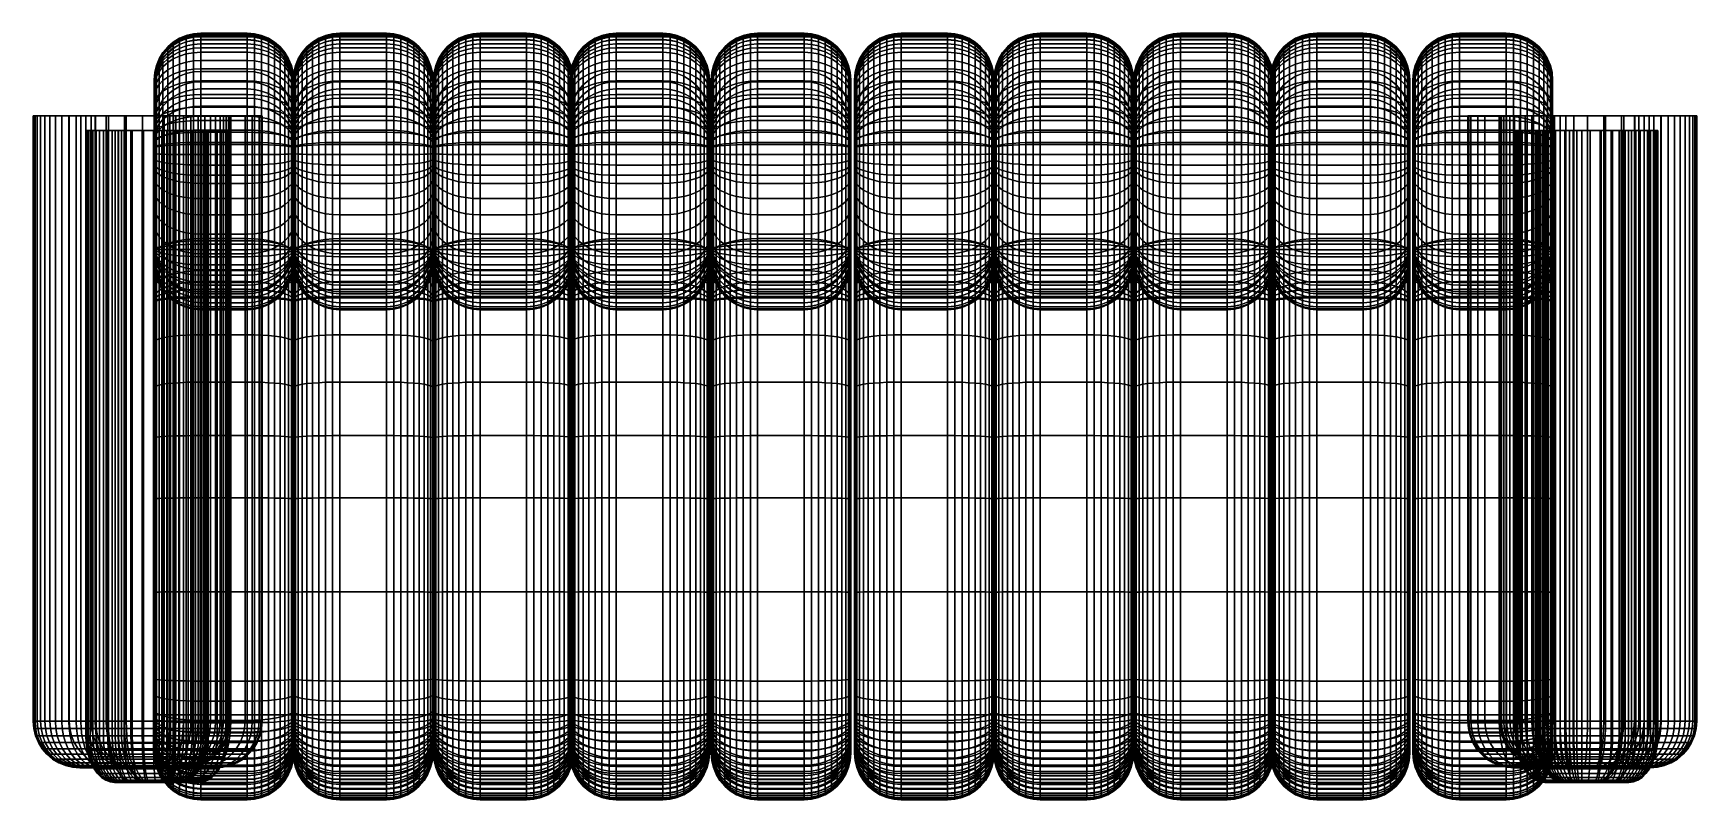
# Model space of a CAD drawing. Extents: x -0.92 to 0.87, y -0.39 to 0.43.
import ezdxf

# ---------------------------------------------------------------- set-up
doc = ezdxf.new("R2010")
doc.units = 0
for name, color, linetype in [('CAP_1', 7, 'CONTINUOUS'), ('CAP_1.1', 7, 'CONTINUOUS'), ('CAP_1.10', 7, 'CONTINUOUS'), ('CAP_1.11', 7, 'CONTINUOUS'), ('CAP_1.12', 7, 'CONTINUOUS'), ('CAP_1.13', 7, 'CONTINUOUS'), ('CAP_1.2', 7, 'CONTINUOUS'), ('CAP_1.3', 7, 'CONTINUOUS'), ('CAP_1.4', 7, 'CONTINUOUS'), ('CAP_1.5', 7, 'CONTINUOUS'), ('CAP_1.6', 7, 'CONTINUOUS'), ('CAP_1.7', 7, 'CONTINUOUS'), ('CAP_1.8', 7, 'CONTINUOUS'), ('CAP_1.9', 7, 'CONTINUOUS'), ('CAP_2', 7, 'CONTINUOUS'), ('CAP_2.1', 7, 'CONTINUOUS'), ('CAP_2.10', 7, 'CONTINUOUS'), ('CAP_2.11', 7, 'CONTINUOUS'), ('CAP_2.12', 7, 'CONTINUOUS'), ('CAP_2.13', 7, 'CONTINUOUS'), ('CAP_2.2', 7, 'CONTINUOUS'), ('CAP_2.3', 7, 'CONTINUOUS'), ('CAP_2.4', 7, 'CONTINUOUS'), ('CAP_2.5', 7, 'CONTINUOUS'), ('CAP_2.6', 7, 'CONTINUOUS'), ('CAP_2.7', 7, 'CONTINUOUS'), ('CAP_2.8', 7, 'CONTINUOUS'), ('CAP_2.9', 7, 'CONTINUOUS'), ('EXTRUDE', 7, 'CONTINUOUS'), ('EXTRUDE.1', 7, 'CONTINUOUS'), ('EXTRUDE.2', 7, 'CONTINUOUS'), ('EXTRUDE_1', 7, 'CONTINUOUS'), ('EXTRUDE_1.1', 7, 'CONTINUOUS'), ('EXTRUDE_1.2', 7, 'CONTINUOUS'), ('EXTRUDE_2', 7, 'CONTINUOUS'), ('EXTRUDE_3', 7, 'CONTINUOUS'), ('EXTRUDE_4', 7, 'CONTINUOUS'), ('EXTRUDE_5', 7, 'CONTINUOUS'), ('EXTRUDE_6', 7, 'CONTINUOUS'), ('EXTRUDE_7', 7, 'CONTINUOUS'), ('EXTRUDE_8', 7, 'CONTINUOUS'), ('EXTRUDE_9', 7, 'CONTINUOUS'), ('ROUNDING', 7, 'CONTINUOUS'), ('ROUNDING.1', 7, 'CONTINUOUS'), ('ROUNDING.2', 7, 'CONTINUOUS'), ('ROUNDING.3', 7, 'CONTINUOUS'), ('ROUNDING_1', 7, 'CONTINUOUS'), ('ROUNDING_1.1', 7, 'CONTINUOUS'), ('ROUNDING_1.2', 7, 'CONTINUOUS'), ('ROUNDING_1.3', 7, 'CONTINUOUS'), ('ROUNDING_1.4', 7, 'CONTINUOUS'), ('ROUNDING_1.5', 7, 'CONTINUOUS'), ('ROUNDING_1.6', 7, 'CONTINUOUS'), ('ROUNDING_1.7', 7, 'CONTINUOUS'), ('ROUNDING_1.8', 7, 'CONTINUOUS'), ('ROUNDING_1.9', 7, 'CONTINUOUS'), ('ROUNDING_2', 7, 'CONTINUOUS'), ('ROUNDING_2.1', 7, 'CONTINUOUS'), ('ROUNDING_2.2', 7, 'CONTINUOUS'), ('ROUNDING_2.3', 7, 'CONTINUOUS'), ('ROUNDING_2.4', 7, 'CONTINUOUS'), ('ROUNDING_2.5', 7, 'CONTINUOUS'), ('ROUNDING_2.6', 7, 'CONTINUOUS'), ('ROUNDING_2.7', 7, 'CONTINUOUS'), ('ROUNDING_2.8', 7, 'CONTINUOUS'), ('ROUNDING_2.9', 7, 'CONTINUOUS')]:
    doc.layers.add(name, color=color, linetype=linetype)

msp = doc.modelspace()

# ---------------------------------------------------------------- meshes
at = {"layer": 'CAP_1'}
mesh = msp.add_polyface(dxfattribs=at)
corners = [(0.5646, -0.297, -0.2391), (0.5646, -0.301, -0.239), (0.5646, -0.3061, -0.2382), (0.5646, -0.3114, -0.237), (0.5646, -0.3165, -0.2352), (0.5646, -0.3215, -0.233), (0.5646, -0.3252, -0.2308), (0.5646, -0.3286, -0.2283), (0.5646, -0.3309, -0.2263), (0.5646, -0.333, -0.2241), (0.5646, -0.3347, -0.2218), (0.5646, -0.3361, -0.2193), (0.5646, -0.3368, -0.2176), (0.5646, -0.3374, -0.2158), (0.5646, -0.3378, -0.2139), (0.5646, -0.3381, -0.2101), (0.5646, -0.3379, -0.1896), (0.5646, -0.3321, -0.1201), (0.5646, -0.3271, -0.0893), (0.5646, -0.3241, -0.0785), (0.5646, -0.3235, -0.0769), (0.5646, -0.3222, -0.0741), (0.5646, -0.3209, -0.0719), (0.5646, -0.3193, -0.0698), (0.5646, -0.3166, -0.0669), (0.5646, -0.3136, -0.0644), (0.5646, -0.3103, -0.0621), (0.5646, -0.3054, -0.0596), (0.5646, -0.3001, -0.0575), (0.5646, -0.2916, -0.055), (0.5646, -0.2752, -0.0522), (0.5646, -0.2581, -0.0503), (0.5646, -0.1654, -0.0505), (0.5646, -0.0651, -0.0527), (0.5646, 0.0006, -0.0545), (0.5646, 0.0546, -0.0579), (0.5646, 0.1032, -0.0662), (0.5646, 0.1463, -0.0725), (0.5646, 0.1468, -0.0725), (0.5646, 0.1483, -0.0728), (0.5646, 0.151, -0.0736), (0.5646, 0.1598, -0.0774), (0.5646, 0.1965, -0.0943), (0.5646, 0.1998, -0.0953), (0.5646, 0.2016, -0.0957), (0.5646, 0.2031, -0.0958), (0.5646, 0.2037, -0.0957), (0.5646, 0.2043, -0.0956), (0.5646, 0.2047, -0.0954), (0.5646, 0.205, -0.0951), (0.5646, 0.2052, -0.0947), (0.5646, 0.2053, -0.0942), (0.5646, 0.2052, -0.0919), (0.5646, 0.1882, 0.2144), (0.5646, 0.1888, 0.2239), (0.5646, 0.1903, 0.2345), (0.5646, 0.1927, 0.2428), (0.5646, 0.1961, 0.2509), (0.5646, 0.2004, 0.2589), (0.5646, 0.2074, 0.2692), (0.5646, 0.2177, 0.2815), (0.5646, 0.2316, 0.2952), (0.5646, 0.2489, 0.3093), (0.5646, 0.2661, 0.3209), (0.5646, 0.2797, 0.3285), (0.5646, 0.2912, 0.3336), (0.5646, 0.2947, 0.3346), (0.5646, 0.3001, 0.3357), (0.5646, 0.3057, 0.3361), (0.5646, 0.3115, 0.3359), (0.5646, 0.3193, 0.3349), (0.5646, 0.3272, 0.333), (0.5646, 0.3369, 0.3296), (0.5646, 0.3463, 0.3252), (0.5646, 0.3567, 0.3192), (0.5646, 0.366, 0.3126), (0.5646, 0.3712, 0.3081), (0.5646, 0.3766, 0.3025), (0.5646, 0.3784, 0.3002), (0.5646, 0.3799, 0.2979), (0.5646, 0.3817, 0.2942), (0.5646, 0.3831, 0.2903), (0.5646, 0.384, 0.2862), (0.5646, 0.3847, 0.2806), (0.5646, 0.3848, 0.2747), (0.5646, 0.3824, 0.2532), (0.5646, 0.3786, 0.2307), (0.5646, 0.3447, -0.1522), (0.5646, 0.3355, -0.1847), (0.5646, 0.3304, -0.197), (0.5646, 0.3249, -0.2061), (0.5646, 0.322, -0.2094), (0.5646, 0.319, -0.2119), (0.5646, 0.3158, -0.2134), (0.5646, 0.3126, -0.2139)]
mesh.append_faces([[corners[k] for k in face] for face in [(94, 93, 92, 92), (94, 92, 91, 91), (94, 91, 90, 90), (94, 90, 89, 89), (94, 89, 88, 88), (94, 88, 49, 49), (94, 49, 48, 48), (94, 48, 47, 47), (94, 47, 46, 46), (94, 46, 45, 45), (94, 45, 44, 44), (94, 44, 43, 43), (94, 43, 42, 42), (94, 42, 36, 36), (94, 36, 35, 35), (94, 35, 0, 0), (88, 87, 49, 49), (87, 86, 52, 52), (87, 52, 51, 51), (87, 51, 50, 50), (87, 50, 49, 49), (86, 85, 63, 63), (86, 63, 62, 62), (86, 62, 61, 61), (86, 61, 60, 60), (86, 60, 59, 59), (86, 59, 53, 53), (86, 53, 52, 52), (85, 84, 74, 74), (85, 74, 73, 73), (85, 73, 72, 72), (85, 72, 64, 64), (85, 64, 63, 63), (84, 83, 76, 76), (84, 76, 75, 75), (84, 75, 74, 74), (83, 82, 76, 76), (82, 81, 77, 77), (82, 77, 76, 76), (81, 80, 77, 77), (80, 79, 77, 77), (79, 78, 77, 77), (72, 71, 64, 64), (71, 70, 64, 64), (70, 69, 64, 64), (69, 68, 65, 65), (69, 65, 64, 64), (68, 67, 65, 65), (67, 66, 65, 65), (59, 58, 53, 53), (58, 57, 54, 54), (58, 54, 53, 53), (57, 56, 54, 54), (56, 55, 54, 54), (42, 41, 36, 36), (41, 40, 37, 37), (41, 37, 36, 36), (40, 39, 37, 37), (39, 38, 37, 37), (35, 34, 0, 0), (34, 33, 0, 0), (33, 32, 0, 0), (32, 31, 0, 0), (31, 30, 17, 17), (31, 17, 0, 0), (30, 29, 18, 18), (30, 18, 17, 17), (29, 28, 18, 18), (28, 27, 18, 18), (27, 26, 19, 19), (27, 19, 18, 18), (26, 25, 19, 19), (25, 24, 19, 19), (24, 23, 20, 20), (24, 20, 19, 19), (23, 22, 20, 20), (22, 21, 20, 20), (17, 16, 0, 0), (16, 15, 3, 3), (16, 3, 2, 2), (16, 2, 1, 1), (16, 1, 0, 0), (15, 14, 10, 10), (15, 10, 9, 9), (15, 9, 8, 8), (15, 8, 7, 7), (15, 7, 6, 6), (15, 6, 5, 5), (15, 5, 4, 4), (15, 4, 3, 3), (14, 13, 12, 12), (14, 12, 11, 11), (14, 11, 10, 10)]])
at = {"layer": 'CAP_1.1'}
mesh = msp.add_polyface(dxfattribs=at)
corners = [(0.4112, -0.297, -0.2391), (0.4112, -0.301, -0.239), (0.4112, -0.3061, -0.2382), (0.4112, -0.3114, -0.237), (0.4112, -0.3165, -0.2352), (0.4112, -0.3215, -0.233), (0.4112, -0.3252, -0.2308), (0.4112, -0.3286, -0.2283), (0.4112, -0.3309, -0.2263), (0.4112, -0.333, -0.2241), (0.4112, -0.3347, -0.2218), (0.4112, -0.3361, -0.2193), (0.4112, -0.3368, -0.2176), (0.4112, -0.3374, -0.2158), (0.4112, -0.3378, -0.2139), (0.4112, -0.3381, -0.2101), (0.4112, -0.3379, -0.1896), (0.4112, -0.3321, -0.1201), (0.4112, -0.3271, -0.0893), (0.4112, -0.3241, -0.0785), (0.4112, -0.3235, -0.0769), (0.4112, -0.3222, -0.0741), (0.4112, -0.3209, -0.0719), (0.4112, -0.3193, -0.0698), (0.4112, -0.3166, -0.0669), (0.4112, -0.3136, -0.0644), (0.4112, -0.3103, -0.0621), (0.4112, -0.3054, -0.0596), (0.4112, -0.3001, -0.0575), (0.4112, -0.2916, -0.055), (0.4112, -0.2752, -0.0522), (0.4112, -0.2581, -0.0503), (0.4112, -0.1654, -0.0505), (0.4112, -0.0651, -0.0527), (0.4112, 0.0006, -0.0545), (0.4112, 0.0546, -0.0579), (0.4112, 0.1032, -0.0662), (0.4112, 0.1463, -0.0725), (0.4112, 0.1468, -0.0725), (0.4112, 0.1483, -0.0728), (0.4112, 0.151, -0.0736), (0.4112, 0.1598, -0.0774), (0.4112, 0.1965, -0.0943), (0.4112, 0.1998, -0.0953), (0.4112, 0.2016, -0.0957), (0.4112, 0.2031, -0.0958), (0.4112, 0.2037, -0.0957), (0.4112, 0.2043, -0.0956), (0.4112, 0.2047, -0.0954), (0.4112, 0.205, -0.0951), (0.4112, 0.2052, -0.0947), (0.4112, 0.2053, -0.0942), (0.4112, 0.2052, -0.0919), (0.4112, 0.1882, 0.2144), (0.4112, 0.1888, 0.2239), (0.4112, 0.1903, 0.2345), (0.4112, 0.1927, 0.2428), (0.4112, 0.1961, 0.2509), (0.4112, 0.2004, 0.2589), (0.4112, 0.2074, 0.2692), (0.4112, 0.2177, 0.2815), (0.4112, 0.2316, 0.2952), (0.4112, 0.2489, 0.3093), (0.4112, 0.2661, 0.3209), (0.4112, 0.2797, 0.3285), (0.4112, 0.2912, 0.3336), (0.4112, 0.2947, 0.3346), (0.4112, 0.3001, 0.3357), (0.4112, 0.3057, 0.3361), (0.4112, 0.3115, 0.3359), (0.4112, 0.3193, 0.3349), (0.4112, 0.3272, 0.333), (0.4112, 0.3369, 0.3296), (0.4112, 0.3463, 0.3252), (0.4112, 0.3567, 0.3192), (0.4112, 0.366, 0.3126), (0.4112, 0.3712, 0.3081), (0.4112, 0.3766, 0.3025), (0.4112, 0.3784, 0.3002), (0.4112, 0.3799, 0.2979), (0.4112, 0.3817, 0.2942), (0.4112, 0.3831, 0.2903), (0.4112, 0.384, 0.2862), (0.4112, 0.3847, 0.2806), (0.4112, 0.3848, 0.2747), (0.4112, 0.3824, 0.2532), (0.4112, 0.3786, 0.2307), (0.4112, 0.3447, -0.1522), (0.4112, 0.3355, -0.1847), (0.4112, 0.3304, -0.197), (0.4112, 0.3249, -0.2061), (0.4112, 0.322, -0.2094), (0.4112, 0.319, -0.2119), (0.4112, 0.3158, -0.2134), (0.4112, 0.3126, -0.2139)]
mesh.append_faces([[corners[k] for k in face] for face in [(94, 93, 92, 92), (94, 92, 91, 91), (94, 91, 90, 90), (94, 90, 89, 89), (94, 89, 88, 88), (94, 88, 49, 49), (94, 49, 48, 48), (94, 48, 47, 47), (94, 47, 46, 46), (94, 46, 45, 45), (94, 45, 44, 44), (94, 44, 43, 43), (94, 43, 42, 42), (94, 42, 36, 36), (94, 36, 35, 35), (94, 35, 0, 0), (88, 87, 49, 49), (87, 86, 52, 52), (87, 52, 51, 51), (87, 51, 50, 50), (87, 50, 49, 49), (86, 85, 63, 63), (86, 63, 62, 62), (86, 62, 61, 61), (86, 61, 60, 60), (86, 60, 59, 59), (86, 59, 53, 53), (86, 53, 52, 52), (85, 84, 74, 74), (85, 74, 73, 73), (85, 73, 72, 72), (85, 72, 64, 64), (85, 64, 63, 63), (84, 83, 76, 76), (84, 76, 75, 75), (84, 75, 74, 74), (83, 82, 76, 76), (82, 81, 77, 77), (82, 77, 76, 76), (81, 80, 77, 77), (80, 79, 77, 77), (79, 78, 77, 77), (72, 71, 64, 64), (71, 70, 64, 64), (70, 69, 64, 64), (69, 68, 65, 65), (69, 65, 64, 64), (68, 67, 65, 65), (67, 66, 65, 65), (59, 58, 53, 53), (58, 57, 54, 54), (58, 54, 53, 53), (57, 56, 54, 54), (56, 55, 54, 54), (42, 41, 36, 36), (41, 40, 37, 37), (41, 37, 36, 36), (40, 39, 37, 37), (39, 38, 37, 37), (35, 34, 0, 0), (34, 33, 0, 0), (33, 32, 0, 0), (32, 31, 0, 0), (31, 30, 17, 17), (31, 17, 0, 0), (30, 29, 18, 18), (30, 18, 17, 17), (29, 28, 18, 18), (28, 27, 18, 18), (27, 26, 19, 19), (27, 19, 18, 18), (26, 25, 19, 19), (25, 24, 19, 19), (24, 23, 20, 20), (24, 20, 19, 19), (23, 22, 20, 20), (22, 21, 20, 20), (17, 16, 0, 0), (16, 15, 3, 3), (16, 3, 2, 2), (16, 2, 1, 1), (16, 1, 0, 0), (15, 14, 10, 10), (15, 10, 9, 9), (15, 9, 8, 8), (15, 8, 7, 7), (15, 7, 6, 6), (15, 6, 5, 5), (15, 5, 4, 4), (15, 4, 3, 3), (14, 13, 12, 12), (14, 12, 11, 11), (14, 11, 10, 10)]])
at = {"layer": 'CAP_1.10'}
mesh = msp.add_polyface(dxfattribs=at)
corners = [(-0.741, -0.3695, -0.2355), (-0.7405, -0.3695, -0.2351), (-0.7402, -0.3695, -0.2341), (-0.7399, -0.3695, -0.2325), (-0.7395, -0.3695, -0.2278), (-0.7398, -0.3695, -0.2081), (-0.7507, -0.3695, -0.0679), (-0.7604, -0.3695, 0.0278), (-0.7607, -0.3695, 0.0293), (-0.7611, -0.3695, 0.0307), (-0.7617, -0.3695, 0.0321), (-0.7624, -0.3695, 0.0335), (-0.7634, -0.3695, 0.0352), (-0.7647, -0.3695, 0.0368), (-0.7661, -0.3695, 0.0383), (-0.768, -0.3695, 0.04), (-0.7701, -0.3695, 0.0414), (-0.7722, -0.3695, 0.0426), (-0.7744, -0.3695, 0.0434), (-0.7757, -0.3695, 0.0438), (-0.777, -0.3695, 0.044), (-0.7795, -0.3695, 0.0442), (-0.7858, -0.3695, 0.0439), (-0.7952, -0.3695, 0.0426), (-0.8031, -0.3695, 0.0406), (-0.8088, -0.3695, 0.0385), (-0.8123, -0.3695, 0.0366), (-0.8136, -0.3695, 0.0358), (-0.8147, -0.3695, 0.035), (-0.8173, -0.3695, 0.0326), (-0.8198, -0.3695, 0.0298), (-0.8221, -0.3695, 0.0268), (-0.8242, -0.3695, 0.0235), (-0.826, -0.3695, 0.0199), (-0.8275, -0.3695, 0.0162), (-0.8287, -0.3695, 0.0124), (-0.8294, -0.3695, 0.0093), (-0.8298, -0.3695, 0.0062), (-0.8299, -0.3695, 0.0038), (-0.8298, -0.3695, 0.0007), (-0.8065, -0.3695, -0.1701), (-0.796, -0.3695, -0.2282), (-0.794, -0.3695, -0.2348), (-0.7935, -0.3695, -0.2361), (-0.7929, -0.3695, -0.2368), (-0.7925, -0.3695, -0.2371), (-0.767, -0.3695, -0.237)]
mesh.append_faces([[corners[k] for k in face] for face in [(0, 1, 2, 2), (0, 2, 3, 3), (0, 3, 4, 4), (0, 4, 46, 46), (4, 5, 46, 46), (5, 6, 40, 40), (5, 40, 41, 41), (5, 41, 46, 46), (6, 7, 39, 39), (6, 39, 40, 40), (7, 8, 9, 9), (7, 9, 10, 10), (7, 10, 11, 11), (7, 11, 12, 12), (7, 12, 13, 13), (7, 13, 14, 14), (7, 14, 15, 15), (7, 15, 16, 16), (7, 16, 17, 17), (7, 17, 21, 21), (7, 21, 22, 22), (7, 22, 23, 23), (7, 23, 39, 39), (17, 18, 20, 20), (17, 20, 21, 21), (18, 19, 20, 20), (23, 24, 39, 39), (24, 25, 39, 39), (25, 26, 29, 29), (25, 29, 30, 30), (25, 30, 31, 31), (25, 31, 39, 39), (26, 27, 28, 28), (26, 28, 29, 29), (31, 32, 39, 39), (32, 33, 39, 39), (33, 34, 39, 39), (34, 35, 39, 39), (35, 36, 39, 39), (36, 37, 39, 39), (37, 38, 39, 39), (41, 42, 45, 45), (41, 45, 46, 46), (42, 43, 45, 45), (43, 44, 45, 45)]])
at = {"layer": 'CAP_1.11'}
mesh = msp.add_polyface(dxfattribs=at)
corners = [(-0.7238, -0.3539, -0.2424), (-0.7231, -0.3539, -0.2419), (-0.7225, -0.3539, -0.2405), (-0.722, -0.3539, -0.2384), (-0.7214, -0.3539, -0.2321), (-0.7218, -0.3539, -0.2054), (-0.7394, -0.3539, -0.016), (-0.7551, -0.3539, 0.1133), (-0.7555, -0.3539, 0.1153), (-0.7562, -0.3539, 0.1173), (-0.7572, -0.3539, 0.1192), (-0.7583, -0.3539, 0.1211), (-0.76, -0.3539, 0.1234), (-0.762, -0.3539, 0.1256), (-0.7643, -0.3539, 0.1276), (-0.7674, -0.3539, 0.1298), (-0.7707, -0.3539, 0.1317), (-0.7741, -0.3539, 0.1333), (-0.7777, -0.3539, 0.1344), (-0.7798, -0.3539, 0.1349), (-0.7818, -0.3539, 0.1352), (-0.7859, -0.3539, 0.1355), (-0.796, -0.3539, 0.1351), (-0.8112, -0.3539, 0.1333), (-0.824, -0.3539, 0.1306), (-0.8332, -0.3539, 0.1278), (-0.8389, -0.3539, 0.1253), (-0.8409, -0.3539, 0.1242), (-0.8427, -0.3539, 0.1231), (-0.8469, -0.3539, 0.1198), (-0.8509, -0.3539, 0.1161), (-0.8546, -0.3539, 0.112), (-0.858, -0.3539, 0.1075), (-0.8609, -0.3539, 0.1027), (-0.8634, -0.3539, 0.0977), (-0.8653, -0.3539, 0.0926), (-0.8664, -0.3539, 0.0884), (-0.867, -0.3539, 0.0841), (-0.8672, -0.3539, 0.081), (-0.8671, -0.3539, 0.0768), (-0.8295, -0.3539, -0.1541), (-0.8125, -0.3539, -0.2326), (-0.8093, -0.3539, -0.2415), (-0.8084, -0.3539, -0.2432), (-0.8076, -0.3539, -0.2443), (-0.8068, -0.3539, -0.2446), (-0.7657, -0.3539, -0.2445)]
mesh.append_faces([[corners[k] for k in face] for face in [(0, 1, 2, 2), (0, 2, 3, 3), (0, 3, 4, 4), (0, 4, 46, 46), (4, 5, 46, 46), (5, 6, 40, 40), (5, 40, 41, 41), (5, 41, 46, 46), (6, 7, 39, 39), (6, 39, 40, 40), (7, 8, 9, 9), (7, 9, 10, 10), (7, 10, 11, 11), (7, 11, 12, 12), (7, 12, 13, 13), (7, 13, 14, 14), (7, 14, 15, 15), (7, 15, 16, 16), (7, 16, 17, 17), (7, 17, 21, 21), (7, 21, 22, 22), (7, 22, 23, 23), (7, 23, 39, 39), (17, 18, 20, 20), (17, 20, 21, 21), (18, 19, 20, 20), (23, 24, 39, 39), (24, 25, 39, 39), (25, 26, 29, 29), (25, 29, 30, 30), (25, 30, 31, 31), (25, 31, 39, 39), (26, 27, 28, 28), (26, 28, 29, 29), (31, 32, 39, 39), (32, 33, 39, 39), (33, 34, 39, 39), (34, 35, 39, 39), (35, 36, 39, 39), (36, 37, 39, 39), (37, 38, 39, 39), (41, 42, 45, 45), (41, 45, 46, 46), (42, 43, 45, 45), (43, 44, 45, 45)]])
at = {"layer": 'CAP_1.12'}
mesh = msp.add_polyface(dxfattribs=at)
corners = [(0.7077, -0.3695, -0.2136), (0.7072, -0.3695, -0.2131), (0.7069, -0.3695, -0.2121), (0.7066, -0.3695, -0.2106), (0.7062, -0.3695, -0.2059), (0.7065, -0.3695, -0.1862), (0.7174, -0.3695, -0.046), (0.7271, -0.3695, 0.0497), (0.7274, -0.3695, 0.0512), (0.7278, -0.3695, 0.0526), (0.7284, -0.3695, 0.0541), (0.7291, -0.3695, 0.0554), (0.7301, -0.3695, 0.0571), (0.7314, -0.3695, 0.0588), (0.7328, -0.3695, 0.0602), (0.7347, -0.3695, 0.0619), (0.7368, -0.3695, 0.0633), (0.7389, -0.3695, 0.0645), (0.7411, -0.3695, 0.0653), (0.7424, -0.3695, 0.0657), (0.7437, -0.3695, 0.0659), (0.7462, -0.3695, 0.0661), (0.7525, -0.3695, 0.0658), (0.7619, -0.3695, 0.0645), (0.7698, -0.3695, 0.0625), (0.7755, -0.3695, 0.0604), (0.7791, -0.3695, 0.0586), (0.7803, -0.3695, 0.0577), (0.7814, -0.3695, 0.0569), (0.784, -0.3695, 0.0545), (0.7865, -0.3695, 0.0518), (0.7888, -0.3695, 0.0487), (0.7909, -0.3695, 0.0454), (0.7927, -0.3695, 0.0419), (0.7942, -0.3695, 0.0382), (0.7954, -0.3695, 0.0343), (0.7961, -0.3695, 0.0312), (0.7965, -0.3695, 0.0281), (0.7966, -0.3695, 0.0258), (0.7965, -0.3695, 0.0227), (0.7732, -0.3695, -0.1482), (0.7627, -0.3695, -0.2063), (0.7607, -0.3695, -0.2129), (0.7602, -0.3695, -0.2142), (0.7596, -0.3695, -0.2149), (0.7592, -0.3695, -0.2152), (0.7337, -0.3695, -0.2151)]
mesh.append_faces([[corners[k] for k in face] for face in [(0, 1, 2, 2), (0, 2, 3, 3), (0, 3, 4, 4), (0, 4, 46, 46), (4, 5, 46, 46), (5, 6, 40, 40), (5, 40, 41, 41), (5, 41, 46, 46), (6, 7, 39, 39), (6, 39, 40, 40), (7, 8, 9, 9), (7, 9, 10, 10), (7, 10, 11, 11), (7, 11, 12, 12), (7, 12, 13, 13), (7, 13, 14, 14), (7, 14, 15, 15), (7, 15, 16, 16), (7, 16, 17, 17), (7, 17, 21, 21), (7, 21, 22, 22), (7, 22, 23, 23), (7, 23, 39, 39), (17, 18, 20, 20), (17, 20, 21, 21), (18, 19, 20, 20), (23, 24, 39, 39), (24, 25, 39, 39), (25, 26, 29, 29), (25, 29, 30, 30), (25, 30, 31, 31), (25, 31, 39, 39), (26, 27, 28, 28), (26, 28, 29, 29), (31, 32, 39, 39), (32, 33, 39, 39), (33, 34, 39, 39), (34, 35, 39, 39), (35, 36, 39, 39), (36, 37, 39, 39), (37, 38, 39, 39), (41, 42, 45, 45), (41, 45, 46, 46), (42, 43, 45, 45), (43, 44, 45, 45)]])
at = {"layer": 'CAP_1.13'}
mesh = msp.add_polyface(dxfattribs=at)
corners = [(0.6759, -0.3539, -0.2753), (0.6752, -0.3539, -0.2747), (0.6746, -0.3539, -0.2734), (0.6741, -0.3539, -0.2713), (0.6735, -0.3539, -0.2649), (0.6739, -0.3539, -0.2383), (0.6915, -0.3539, -0.0488), (0.7072, -0.3539, 0.0804), (0.7076, -0.3539, 0.0825), (0.7083, -0.3539, 0.0844), (0.7092, -0.3539, 0.0863), (0.7104, -0.3539, 0.0882), (0.7121, -0.3539, 0.0905), (0.7141, -0.3539, 0.0927), (0.7164, -0.3539, 0.0947), (0.7195, -0.3539, 0.097), (0.7228, -0.3539, 0.0989), (0.7262, -0.3539, 0.1004), (0.7298, -0.3539, 0.1016), (0.7319, -0.3539, 0.102), (0.7339, -0.3539, 0.1024), (0.738, -0.3539, 0.1026), (0.7481, -0.3539, 0.1023), (0.7633, -0.3539, 0.1004), (0.7761, -0.3539, 0.0978), (0.7853, -0.3539, 0.0949), (0.791, -0.3539, 0.0924), (0.793, -0.3539, 0.0913), (0.7948, -0.3539, 0.0902), (0.799, -0.3539, 0.087), (0.803, -0.3539, 0.0833), (0.8067, -0.3539, 0.0791), (0.8101, -0.3539, 0.0746), (0.813, -0.3539, 0.0699), (0.8155, -0.3539, 0.0649), (0.8174, -0.3539, 0.0597), (0.8184, -0.3539, 0.0555), (0.8191, -0.3539, 0.0513), (0.8193, -0.3539, 0.0481), (0.8192, -0.3539, 0.0439), (0.7816, -0.3539, -0.187), (0.7646, -0.3539, -0.2655), (0.7614, -0.3539, -0.2744), (0.7605, -0.3539, -0.2761), (0.7597, -0.3539, -0.2771), (0.7589, -0.3539, -0.2775), (0.7178, -0.3539, -0.2774)]
mesh.append_faces([[corners[k] for k in face] for face in [(0, 1, 2, 2), (0, 2, 3, 3), (0, 3, 4, 4), (0, 4, 46, 46), (4, 5, 46, 46), (5, 6, 40, 40), (5, 40, 41, 41), (5, 41, 46, 46), (6, 7, 39, 39), (6, 39, 40, 40), (7, 8, 9, 9), (7, 9, 10, 10), (7, 10, 11, 11), (7, 11, 12, 12), (7, 12, 13, 13), (7, 13, 14, 14), (7, 14, 15, 15), (7, 15, 16, 16), (7, 16, 17, 17), (7, 17, 21, 21), (7, 21, 22, 22), (7, 22, 23, 23), (7, 23, 39, 39), (17, 18, 20, 20), (17, 20, 21, 21), (18, 19, 20, 20), (23, 24, 39, 39), (24, 25, 39, 39), (25, 26, 29, 29), (25, 29, 30, 30), (25, 30, 31, 31), (25, 31, 39, 39), (26, 27, 28, 28), (26, 28, 29, 29), (31, 32, 39, 39), (32, 33, 39, 39), (33, 34, 39, 39), (34, 35, 39, 39), (35, 36, 39, 39), (36, 37, 39, 39), (37, 38, 39, 39), (41, 42, 45, 45), (41, 45, 46, 46), (42, 43, 45, 45), (43, 44, 45, 45)]])
at = {"layer": 'CAP_1.2'}
mesh = msp.add_polyface(dxfattribs=at)
corners = [(0.265, -0.297, -0.2391), (0.265, -0.301, -0.239), (0.265, -0.3061, -0.2382), (0.265, -0.3114, -0.237), (0.265, -0.3165, -0.2352), (0.265, -0.3215, -0.233), (0.265, -0.3252, -0.2308), (0.265, -0.3286, -0.2283), (0.265, -0.3309, -0.2263), (0.265, -0.333, -0.2241), (0.265, -0.3347, -0.2218), (0.265, -0.3361, -0.2193), (0.265, -0.3368, -0.2176), (0.265, -0.3374, -0.2158), (0.265, -0.3378, -0.2139), (0.265, -0.3381, -0.2101), (0.265, -0.3379, -0.1896), (0.265, -0.3321, -0.1201), (0.265, -0.3271, -0.0893), (0.265, -0.3241, -0.0785), (0.265, -0.3235, -0.0769), (0.265, -0.3222, -0.0741), (0.265, -0.3209, -0.0719), (0.265, -0.3193, -0.0698), (0.265, -0.3166, -0.0669), (0.265, -0.3136, -0.0644), (0.265, -0.3103, -0.0621), (0.265, -0.3054, -0.0596), (0.265, -0.3001, -0.0575), (0.265, -0.2916, -0.055), (0.265, -0.2752, -0.0522), (0.265, -0.2581, -0.0503), (0.265, -0.1654, -0.0505), (0.265, -0.0651, -0.0527), (0.265, 0.0006, -0.0545), (0.265, 0.0546, -0.0579), (0.265, 0.1032, -0.0662), (0.265, 0.1463, -0.0725), (0.265, 0.1468, -0.0725), (0.265, 0.1483, -0.0728), (0.265, 0.151, -0.0736), (0.265, 0.1598, -0.0774), (0.265, 0.1965, -0.0943), (0.265, 0.1998, -0.0953), (0.265, 0.2016, -0.0957), (0.265, 0.2031, -0.0958), (0.265, 0.2037, -0.0957), (0.265, 0.2043, -0.0956), (0.265, 0.2047, -0.0954), (0.265, 0.205, -0.0951), (0.265, 0.2052, -0.0947), (0.265, 0.2053, -0.0942), (0.265, 0.2052, -0.0919), (0.265, 0.1882, 0.2144), (0.265, 0.1888, 0.2239), (0.265, 0.1903, 0.2345), (0.265, 0.1927, 0.2428), (0.265, 0.1961, 0.2509), (0.265, 0.2004, 0.2589), (0.265, 0.2074, 0.2692), (0.265, 0.2177, 0.2815), (0.265, 0.2316, 0.2952), (0.265, 0.2489, 0.3093), (0.265, 0.2661, 0.3209), (0.265, 0.2797, 0.3285), (0.265, 0.2912, 0.3336), (0.265, 0.2947, 0.3346), (0.265, 0.3001, 0.3357), (0.265, 0.3057, 0.3361), (0.265, 0.3115, 0.3359), (0.265, 0.3193, 0.3349), (0.265, 0.3272, 0.333), (0.265, 0.3369, 0.3296), (0.265, 0.3463, 0.3252), (0.265, 0.3567, 0.3192), (0.265, 0.366, 0.3126), (0.265, 0.3712, 0.3081), (0.265, 0.3766, 0.3025), (0.265, 0.3784, 0.3002), (0.265, 0.3799, 0.2979), (0.265, 0.3817, 0.2942), (0.265, 0.3831, 0.2903), (0.265, 0.384, 0.2862), (0.265, 0.3847, 0.2806), (0.265, 0.3848, 0.2747), (0.265, 0.3824, 0.2532), (0.265, 0.3786, 0.2307), (0.265, 0.3447, -0.1522), (0.265, 0.3355, -0.1847), (0.265, 0.3304, -0.197), (0.265, 0.3249, -0.2061), (0.265, 0.322, -0.2094), (0.265, 0.319, -0.2119), (0.265, 0.3158, -0.2134), (0.265, 0.3126, -0.2139)]
mesh.append_faces([[corners[k] for k in face] for face in [(94, 93, 92, 92), (94, 92, 91, 91), (94, 91, 90, 90), (94, 90, 89, 89), (94, 89, 88, 88), (94, 88, 49, 49), (94, 49, 48, 48), (94, 48, 47, 47), (94, 47, 46, 46), (94, 46, 45, 45), (94, 45, 44, 44), (94, 44, 43, 43), (94, 43, 42, 42), (94, 42, 36, 36), (94, 36, 35, 35), (94, 35, 0, 0), (88, 87, 49, 49), (87, 86, 52, 52), (87, 52, 51, 51), (87, 51, 50, 50), (87, 50, 49, 49), (86, 85, 63, 63), (86, 63, 62, 62), (86, 62, 61, 61), (86, 61, 60, 60), (86, 60, 59, 59), (86, 59, 53, 53), (86, 53, 52, 52), (85, 84, 74, 74), (85, 74, 73, 73), (85, 73, 72, 72), (85, 72, 64, 64), (85, 64, 63, 63), (84, 83, 76, 76), (84, 76, 75, 75), (84, 75, 74, 74), (83, 82, 76, 76), (82, 81, 77, 77), (82, 77, 76, 76), (81, 80, 77, 77), (80, 79, 77, 77), (79, 78, 77, 77), (72, 71, 64, 64), (71, 70, 64, 64), (70, 69, 64, 64), (69, 68, 65, 65), (69, 65, 64, 64), (68, 67, 65, 65), (67, 66, 65, 65), (59, 58, 53, 53), (58, 57, 54, 54), (58, 54, 53, 53), (57, 56, 54, 54), (56, 55, 54, 54), (42, 41, 36, 36), (41, 40, 37, 37), (41, 37, 36, 36), (40, 39, 37, 37), (39, 38, 37, 37), (35, 34, 0, 0), (34, 33, 0, 0), (33, 32, 0, 0), (32, 31, 0, 0), (31, 30, 17, 17), (31, 17, 0, 0), (30, 29, 18, 18), (30, 18, 17, 17), (29, 28, 18, 18), (28, 27, 18, 18), (27, 26, 19, 19), (27, 19, 18, 18), (26, 25, 19, 19), (25, 24, 19, 19), (24, 23, 20, 20), (24, 20, 19, 19), (23, 22, 20, 20), (22, 21, 20, 20), (17, 16, 0, 0), (16, 15, 3, 3), (16, 3, 2, 2), (16, 2, 1, 1), (16, 1, 0, 0), (15, 14, 10, 10), (15, 10, 9, 9), (15, 9, 8, 8), (15, 8, 7, 7), (15, 7, 6, 6), (15, 6, 5, 5), (15, 5, 4, 4), (15, 4, 3, 3), (14, 13, 12, 12), (14, 12, 11, 11), (14, 11, 10, 10)]])
at = {"layer": 'CAP_1.3'}
mesh = msp.add_polyface(dxfattribs=at)
corners = [(0.1143, -0.297, -0.2391), (0.1143, -0.301, -0.239), (0.1143, -0.3061, -0.2382), (0.1143, -0.3114, -0.237), (0.1143, -0.3165, -0.2352), (0.1143, -0.3215, -0.233), (0.1143, -0.3252, -0.2308), (0.1143, -0.3286, -0.2283), (0.1143, -0.3309, -0.2263), (0.1143, -0.333, -0.2241), (0.1143, -0.3347, -0.2218), (0.1143, -0.3361, -0.2193), (0.1143, -0.3368, -0.2176), (0.1143, -0.3374, -0.2158), (0.1143, -0.3378, -0.2139), (0.1143, -0.3381, -0.2101), (0.1143, -0.3379, -0.1896), (0.1143, -0.3321, -0.1201), (0.1143, -0.3271, -0.0893), (0.1143, -0.3241, -0.0785), (0.1143, -0.3235, -0.0769), (0.1143, -0.3222, -0.0741), (0.1143, -0.3209, -0.0719), (0.1143, -0.3193, -0.0698), (0.1143, -0.3166, -0.0669), (0.1143, -0.3136, -0.0644), (0.1143, -0.3103, -0.0621), (0.1143, -0.3054, -0.0596), (0.1143, -0.3001, -0.0575), (0.1143, -0.2916, -0.055), (0.1143, -0.2752, -0.0522), (0.1143, -0.2581, -0.0503), (0.1143, -0.1654, -0.0505), (0.1143, -0.0651, -0.0527), (0.1143, 0.0006, -0.0545), (0.1143, 0.0546, -0.0579), (0.1143, 0.1032, -0.0662), (0.1143, 0.1463, -0.0725), (0.1143, 0.1468, -0.0725), (0.1143, 0.1483, -0.0728), (0.1143, 0.151, -0.0736), (0.1143, 0.1598, -0.0774), (0.1143, 0.1965, -0.0943), (0.1143, 0.1998, -0.0953), (0.1143, 0.2016, -0.0957), (0.1143, 0.2031, -0.0958), (0.1143, 0.2037, -0.0957), (0.1143, 0.2043, -0.0956), (0.1143, 0.2047, -0.0954), (0.1143, 0.205, -0.0951), (0.1143, 0.2052, -0.0947), (0.1143, 0.2053, -0.0942), (0.1143, 0.2052, -0.0919), (0.1143, 0.1882, 0.2144), (0.1143, 0.1888, 0.2239), (0.1143, 0.1903, 0.2345), (0.1143, 0.1927, 0.2428), (0.1143, 0.1961, 0.2509), (0.1143, 0.2004, 0.2589), (0.1143, 0.2074, 0.2692), (0.1143, 0.2177, 0.2815), (0.1143, 0.2316, 0.2952), (0.1143, 0.2489, 0.3093), (0.1143, 0.2661, 0.3209), (0.1143, 0.2797, 0.3285), (0.1143, 0.2912, 0.3336), (0.1143, 0.2947, 0.3346), (0.1143, 0.3001, 0.3357), (0.1143, 0.3057, 0.3361), (0.1143, 0.3115, 0.3359), (0.1143, 0.3193, 0.3349), (0.1143, 0.3272, 0.333), (0.1143, 0.3369, 0.3296), (0.1143, 0.3463, 0.3252), (0.1143, 0.3567, 0.3192), (0.1143, 0.366, 0.3126), (0.1143, 0.3712, 0.3081), (0.1143, 0.3766, 0.3025), (0.1143, 0.3784, 0.3002), (0.1143, 0.3799, 0.2979), (0.1143, 0.3817, 0.2942), (0.1143, 0.3831, 0.2903), (0.1143, 0.384, 0.2862), (0.1143, 0.3847, 0.2806), (0.1143, 0.3848, 0.2747), (0.1143, 0.3824, 0.2532), (0.1143, 0.3786, 0.2307), (0.1143, 0.3447, -0.1522), (0.1143, 0.3355, -0.1847), (0.1143, 0.3304, -0.197), (0.1143, 0.3249, -0.2061), (0.1143, 0.322, -0.2094), (0.1143, 0.319, -0.2119), (0.1143, 0.3158, -0.2134), (0.1143, 0.3126, -0.2139)]
mesh.append_faces([[corners[k] for k in face] for face in [(94, 93, 92, 92), (94, 92, 91, 91), (94, 91, 90, 90), (94, 90, 89, 89), (94, 89, 88, 88), (94, 88, 49, 49), (94, 49, 48, 48), (94, 48, 47, 47), (94, 47, 46, 46), (94, 46, 45, 45), (94, 45, 44, 44), (94, 44, 43, 43), (94, 43, 42, 42), (94, 42, 36, 36), (94, 36, 35, 35), (94, 35, 0, 0), (88, 87, 49, 49), (87, 86, 52, 52), (87, 52, 51, 51), (87, 51, 50, 50), (87, 50, 49, 49), (86, 85, 63, 63), (86, 63, 62, 62), (86, 62, 61, 61), (86, 61, 60, 60), (86, 60, 59, 59), (86, 59, 53, 53), (86, 53, 52, 52), (85, 84, 74, 74), (85, 74, 73, 73), (85, 73, 72, 72), (85, 72, 64, 64), (85, 64, 63, 63), (84, 83, 76, 76), (84, 76, 75, 75), (84, 75, 74, 74), (83, 82, 76, 76), (82, 81, 77, 77), (82, 77, 76, 76), (81, 80, 77, 77), (80, 79, 77, 77), (79, 78, 77, 77), (72, 71, 64, 64), (71, 70, 64, 64), (70, 69, 64, 64), (69, 68, 65, 65), (69, 65, 64, 64), (68, 67, 65, 65), (67, 66, 65, 65), (59, 58, 53, 53), (58, 57, 54, 54), (58, 54, 53, 53), (57, 56, 54, 54), (56, 55, 54, 54), (42, 41, 36, 36), (41, 40, 37, 37), (41, 37, 36, 36), (40, 39, 37, 37), (39, 38, 37, 37), (35, 34, 0, 0), (34, 33, 0, 0), (33, 32, 0, 0), (32, 31, 0, 0), (31, 30, 17, 17), (31, 17, 0, 0), (30, 29, 18, 18), (30, 18, 17, 17), (29, 28, 18, 18), (28, 27, 18, 18), (27, 26, 19, 19), (27, 19, 18, 18), (26, 25, 19, 19), (25, 24, 19, 19), (24, 23, 20, 20), (24, 20, 19, 19), (23, 22, 20, 20), (22, 21, 20, 20), (17, 16, 0, 0), (16, 15, 3, 3), (16, 3, 2, 2), (16, 2, 1, 1), (16, 1, 0, 0), (15, 14, 10, 10), (15, 10, 9, 9), (15, 9, 8, 8), (15, 8, 7, 7), (15, 7, 6, 6), (15, 6, 5, 5), (15, 5, 4, 4), (15, 4, 3, 3), (14, 13, 12, 12), (14, 12, 11, 11), (14, 11, 10, 10)]])
at = {"layer": 'CAP_1.4'}
mesh = msp.add_polyface(dxfattribs=at)
corners = [(-0.0352, -0.297, -0.2391), (-0.0352, -0.301, -0.239), (-0.0352, -0.3061, -0.2382), (-0.0352, -0.3114, -0.237), (-0.0352, -0.3165, -0.2352), (-0.0352, -0.3215, -0.233), (-0.0352, -0.3252, -0.2308), (-0.0352, -0.3286, -0.2283), (-0.0352, -0.3309, -0.2263), (-0.0352, -0.333, -0.2241), (-0.0352, -0.3347, -0.2218), (-0.0352, -0.3361, -0.2193), (-0.0352, -0.3368, -0.2176), (-0.0352, -0.3374, -0.2158), (-0.0352, -0.3378, -0.2139), (-0.0352, -0.3381, -0.2101), (-0.0352, -0.3379, -0.1896), (-0.0352, -0.3321, -0.1201), (-0.0352, -0.3271, -0.0893), (-0.0352, -0.3241, -0.0785), (-0.0352, -0.3235, -0.0769), (-0.0352, -0.3222, -0.0741), (-0.0352, -0.3209, -0.0719), (-0.0352, -0.3193, -0.0698), (-0.0352, -0.3166, -0.0669), (-0.0352, -0.3136, -0.0644), (-0.0352, -0.3103, -0.0621), (-0.0352, -0.3054, -0.0596), (-0.0352, -0.3001, -0.0575), (-0.0352, -0.2916, -0.055), (-0.0352, -0.2752, -0.0522), (-0.0352, -0.2581, -0.0503), (-0.0352, -0.1654, -0.0505), (-0.0352, -0.0651, -0.0527), (-0.0352, 0.0006, -0.0545), (-0.0352, 0.0546, -0.0579), (-0.0352, 0.1032, -0.0662), (-0.0352, 0.1463, -0.0725), (-0.0352, 0.1468, -0.0725), (-0.0352, 0.1483, -0.0728), (-0.0352, 0.151, -0.0736), (-0.0352, 0.1598, -0.0774), (-0.0352, 0.1965, -0.0943), (-0.0352, 0.1998, -0.0953), (-0.0352, 0.2016, -0.0957), (-0.0352, 0.2031, -0.0958), (-0.0352, 0.2037, -0.0957), (-0.0352, 0.2043, -0.0956), (-0.0352, 0.2047, -0.0954), (-0.0352, 0.205, -0.0951), (-0.0352, 0.2052, -0.0947), (-0.0352, 0.2053, -0.0942), (-0.0352, 0.2052, -0.0919), (-0.0352, 0.1882, 0.2144), (-0.0352, 0.1888, 0.2239), (-0.0352, 0.1903, 0.2345), (-0.0352, 0.1927, 0.2428), (-0.0352, 0.1961, 0.2509), (-0.0352, 0.2004, 0.2589), (-0.0352, 0.2074, 0.2692), (-0.0352, 0.2177, 0.2815), (-0.0352, 0.2316, 0.2952), (-0.0352, 0.2489, 0.3093), (-0.0352, 0.2661, 0.3209), (-0.0352, 0.2797, 0.3285), (-0.0352, 0.2912, 0.3336), (-0.0352, 0.2947, 0.3346), (-0.0352, 0.3001, 0.3357), (-0.0352, 0.3057, 0.3361), (-0.0352, 0.3115, 0.3359), (-0.0352, 0.3193, 0.3349), (-0.0352, 0.3272, 0.333), (-0.0352, 0.3369, 0.3296), (-0.0352, 0.3463, 0.3252), (-0.0352, 0.3567, 0.3192), (-0.0352, 0.366, 0.3126), (-0.0352, 0.3712, 0.3081), (-0.0352, 0.3766, 0.3025), (-0.0352, 0.3784, 0.3002), (-0.0352, 0.3799, 0.2979), (-0.0352, 0.3817, 0.2942), (-0.0352, 0.3831, 0.2903), (-0.0352, 0.384, 0.2862), (-0.0352, 0.3847, 0.2806), (-0.0352, 0.3848, 0.2747), (-0.0352, 0.3824, 0.2532), (-0.0352, 0.3786, 0.2307), (-0.0352, 0.3447, -0.1522), (-0.0352, 0.3355, -0.1847), (-0.0352, 0.3304, -0.197), (-0.0352, 0.3249, -0.2061), (-0.0352, 0.322, -0.2094), (-0.0352, 0.319, -0.2119), (-0.0352, 0.3158, -0.2134), (-0.0352, 0.3126, -0.2139)]
mesh.append_faces([[corners[k] for k in face] for face in [(94, 93, 92, 92), (94, 92, 91, 91), (94, 91, 90, 90), (94, 90, 89, 89), (94, 89, 88, 88), (94, 88, 49, 49), (94, 49, 48, 48), (94, 48, 47, 47), (94, 47, 46, 46), (94, 46, 45, 45), (94, 45, 44, 44), (94, 44, 43, 43), (94, 43, 42, 42), (94, 42, 36, 36), (94, 36, 35, 35), (94, 35, 0, 0), (88, 87, 49, 49), (87, 86, 52, 52), (87, 52, 51, 51), (87, 51, 50, 50), (87, 50, 49, 49), (86, 85, 63, 63), (86, 63, 62, 62), (86, 62, 61, 61), (86, 61, 60, 60), (86, 60, 59, 59), (86, 59, 53, 53), (86, 53, 52, 52), (85, 84, 74, 74), (85, 74, 73, 73), (85, 73, 72, 72), (85, 72, 64, 64), (85, 64, 63, 63), (84, 83, 76, 76), (84, 76, 75, 75), (84, 75, 74, 74), (83, 82, 76, 76), (82, 81, 77, 77), (82, 77, 76, 76), (81, 80, 77, 77), (80, 79, 77, 77), (79, 78, 77, 77), (72, 71, 64, 64), (71, 70, 64, 64), (70, 69, 64, 64), (69, 68, 65, 65), (69, 65, 64, 64), (68, 67, 65, 65), (67, 66, 65, 65), (59, 58, 53, 53), (58, 57, 54, 54), (58, 54, 53, 53), (57, 56, 54, 54), (56, 55, 54, 54), (42, 41, 36, 36), (41, 40, 37, 37), (41, 37, 36, 36), (40, 39, 37, 37), (39, 38, 37, 37), (35, 34, 0, 0), (34, 33, 0, 0), (33, 32, 0, 0), (32, 31, 0, 0), (31, 30, 17, 17), (31, 17, 0, 0), (30, 29, 18, 18), (30, 18, 17, 17), (29, 28, 18, 18), (28, 27, 18, 18), (27, 26, 19, 19), (27, 19, 18, 18), (26, 25, 19, 19), (25, 24, 19, 19), (24, 23, 20, 20), (24, 20, 19, 19), (23, 22, 20, 20), (22, 21, 20, 20), (17, 16, 0, 0), (16, 15, 3, 3), (16, 3, 2, 2), (16, 2, 1, 1), (16, 1, 0, 0), (15, 14, 10, 10), (15, 10, 9, 9), (15, 9, 8, 8), (15, 8, 7, 7), (15, 7, 6, 6), (15, 6, 5, 5), (15, 5, 4, 4), (15, 4, 3, 3), (14, 13, 12, 12), (14, 12, 11, 11), (14, 11, 10, 10)]])
at = {"layer": 'CAP_1.5'}
mesh = msp.add_polyface(dxfattribs=at)
corners = [(-0.1893, -0.297, -0.2428), (-0.1893, -0.301, -0.2426), (-0.1893, -0.3061, -0.2419), (-0.1893, -0.3114, -0.2406), (-0.1893, -0.3165, -0.2389), (-0.1893, -0.3215, -0.2366), (-0.1893, -0.3252, -0.2345), (-0.1893, -0.3286, -0.232), (-0.1893, -0.3309, -0.23), (-0.1893, -0.333, -0.2278), (-0.1893, -0.3347, -0.2255), (-0.1893, -0.3361, -0.223), (-0.1893, -0.3368, -0.2212), (-0.1893, -0.3374, -0.2194), (-0.1893, -0.3378, -0.2176), (-0.1893, -0.3381, -0.2138), (-0.1893, -0.3379, -0.1933), (-0.1893, -0.3321, -0.1238), (-0.1893, -0.3271, -0.093), (-0.1893, -0.3241, -0.0822), (-0.1893, -0.3235, -0.0805), (-0.1893, -0.3222, -0.0778), (-0.1893, -0.3209, -0.0755), (-0.1893, -0.3193, -0.0734), (-0.1893, -0.3166, -0.0706), (-0.1893, -0.3136, -0.068), (-0.1893, -0.3103, -0.0658), (-0.1893, -0.3054, -0.0632), (-0.1893, -0.3001, -0.0611), (-0.1893, -0.2916, -0.0587), (-0.1893, -0.2752, -0.0558), (-0.1893, -0.2581, -0.054), (-0.1893, -0.1654, -0.0542), (-0.1893, -0.0651, -0.0564), (-0.1893, 0.0006, -0.0581), (-0.1893, 0.0546, -0.0616), (-0.1893, 0.1032, -0.0699), (-0.1893, 0.1463, -0.0762), (-0.1893, 0.1468, -0.0762), (-0.1893, 0.1483, -0.0764), (-0.1893, 0.151, -0.0773), (-0.1893, 0.1598, -0.081), (-0.1893, 0.1965, -0.0979), (-0.1893, 0.1998, -0.0989), (-0.1893, 0.2016, -0.0993), (-0.1893, 0.2031, -0.0994), (-0.1893, 0.2037, -0.0994), (-0.1893, 0.2043, -0.0992), (-0.1893, 0.2047, -0.099), (-0.1893, 0.205, -0.0987), (-0.1893, 0.2052, -0.0983), (-0.1893, 0.2053, -0.0978), (-0.1893, 0.2052, -0.0955), (-0.1893, 0.1882, 0.2108), (-0.1893, 0.1888, 0.2203), (-0.1893, 0.1903, 0.2309), (-0.1893, 0.1927, 0.2391), (-0.1893, 0.1961, 0.2472), (-0.1893, 0.2004, 0.2552), (-0.1893, 0.2074, 0.2656), (-0.1893, 0.2177, 0.2779), (-0.1893, 0.2316, 0.2916), (-0.1893, 0.2489, 0.3057), (-0.1893, 0.2661, 0.3172), (-0.1893, 0.2797, 0.3248), (-0.1893, 0.2912, 0.3299), (-0.1893, 0.2947, 0.331), (-0.1893, 0.3001, 0.332), (-0.1893, 0.3057, 0.3325), (-0.1893, 0.3115, 0.3323), (-0.1893, 0.3193, 0.3312), (-0.1893, 0.3272, 0.3293), (-0.1893, 0.3369, 0.3259), (-0.1893, 0.3463, 0.3216), (-0.1893, 0.3567, 0.3156), (-0.1893, 0.366, 0.309), (-0.1893, 0.3712, 0.3044), (-0.1893, 0.3766, 0.2988), (-0.1893, 0.3784, 0.2966), (-0.1893, 0.3799, 0.2942), (-0.1893, 0.3817, 0.2905), (-0.1893, 0.3831, 0.2866), (-0.1893, 0.384, 0.2826), (-0.1893, 0.3847, 0.2769), (-0.1893, 0.3848, 0.271), (-0.1893, 0.3824, 0.2496), (-0.1893, 0.3786, 0.227), (-0.1893, 0.3447, -0.1559), (-0.1893, 0.3355, -0.1884), (-0.1893, 0.3304, -0.2006), (-0.1893, 0.3249, -0.2098), (-0.1893, 0.322, -0.2131), (-0.1893, 0.319, -0.2155), (-0.1893, 0.3158, -0.217), (-0.1893, 0.3126, -0.2176)]
mesh.append_faces([[corners[k] for k in face] for face in [(94, 93, 92, 92), (94, 92, 91, 91), (94, 91, 90, 90), (94, 90, 89, 89), (94, 89, 88, 88), (94, 88, 49, 49), (94, 49, 48, 48), (94, 48, 47, 47), (94, 47, 46, 46), (94, 46, 45, 45), (94, 45, 44, 44), (94, 44, 43, 43), (94, 43, 42, 42), (94, 42, 36, 36), (94, 36, 35, 35), (94, 35, 0, 0), (88, 87, 49, 49), (87, 86, 52, 52), (87, 52, 51, 51), (87, 51, 50, 50), (87, 50, 49, 49), (86, 85, 63, 63), (86, 63, 62, 62), (86, 62, 61, 61), (86, 61, 60, 60), (86, 60, 59, 59), (86, 59, 53, 53), (86, 53, 52, 52), (85, 84, 74, 74), (85, 74, 73, 73), (85, 73, 72, 72), (85, 72, 64, 64), (85, 64, 63, 63), (84, 83, 76, 76), (84, 76, 75, 75), (84, 75, 74, 74), (83, 82, 76, 76), (82, 81, 77, 77), (82, 77, 76, 76), (81, 80, 77, 77), (80, 79, 77, 77), (79, 78, 77, 77), (72, 71, 64, 64), (71, 70, 64, 64), (70, 69, 64, 64), (69, 68, 65, 65), (69, 65, 64, 64), (68, 67, 65, 65), (67, 66, 65, 65), (59, 58, 53, 53), (58, 57, 54, 54), (58, 54, 53, 53), (57, 56, 54, 54), (56, 55, 54, 54), (42, 41, 36, 36), (41, 40, 37, 37), (41, 37, 36, 36), (40, 39, 37, 37), (39, 38, 37, 37), (35, 34, 0, 0), (34, 33, 0, 0), (33, 32, 0, 0), (32, 31, 0, 0), (31, 30, 17, 17), (31, 17, 0, 0), (30, 29, 18, 18), (30, 18, 17, 17), (29, 28, 18, 18), (28, 27, 18, 18), (27, 26, 19, 19), (27, 19, 18, 18), (26, 25, 19, 19), (25, 24, 19, 19), (24, 23, 20, 20), (24, 20, 19, 19), (23, 22, 20, 20), (22, 21, 20, 20), (17, 16, 0, 0), (16, 15, 3, 3), (16, 3, 2, 2), (16, 2, 1, 1), (16, 1, 0, 0), (15, 14, 10, 10), (15, 10, 9, 9), (15, 9, 8, 8), (15, 8, 7, 7), (15, 7, 6, 6), (15, 6, 5, 5), (15, 5, 4, 4), (15, 4, 3, 3), (14, 13, 12, 12), (14, 12, 11, 11), (14, 11, 10, 10)]])
at = {"layer": 'CAP_1.6'}
mesh = msp.add_polyface(dxfattribs=at)
corners = [(-0.3411, -0.297, -0.2428), (-0.3411, -0.301, -0.2426), (-0.3411, -0.3061, -0.2419), (-0.3411, -0.3114, -0.2406), (-0.3411, -0.3165, -0.2389), (-0.3411, -0.3215, -0.2366), (-0.3411, -0.3252, -0.2345), (-0.3411, -0.3286, -0.232), (-0.3411, -0.3309, -0.23), (-0.3411, -0.333, -0.2278), (-0.3411, -0.3347, -0.2255), (-0.3411, -0.3361, -0.223), (-0.3411, -0.3368, -0.2212), (-0.3411, -0.3374, -0.2194), (-0.3411, -0.3378, -0.2176), (-0.3411, -0.3381, -0.2138), (-0.3411, -0.3379, -0.1933), (-0.3411, -0.3321, -0.1238), (-0.3411, -0.3271, -0.093), (-0.3411, -0.3241, -0.0822), (-0.3411, -0.3235, -0.0805), (-0.3411, -0.3222, -0.0778), (-0.3411, -0.3209, -0.0755), (-0.3411, -0.3193, -0.0734), (-0.3411, -0.3166, -0.0706), (-0.3411, -0.3136, -0.068), (-0.3411, -0.3103, -0.0658), (-0.3411, -0.3054, -0.0632), (-0.3411, -0.3001, -0.0611), (-0.3411, -0.2916, -0.0587), (-0.3411, -0.2752, -0.0558), (-0.3411, -0.2581, -0.054), (-0.3411, -0.1654, -0.0542), (-0.3411, -0.0651, -0.0564), (-0.3411, 0.0006, -0.0581), (-0.3411, 0.0546, -0.0616), (-0.3411, 0.1032, -0.0699), (-0.3411, 0.1463, -0.0762), (-0.3411, 0.1468, -0.0762), (-0.3411, 0.1483, -0.0764), (-0.3411, 0.151, -0.0773), (-0.3411, 0.1598, -0.081), (-0.3411, 0.1965, -0.0979), (-0.3411, 0.1998, -0.0989), (-0.3411, 0.2016, -0.0993), (-0.3411, 0.2031, -0.0994), (-0.3411, 0.2037, -0.0994), (-0.3411, 0.2043, -0.0992), (-0.3411, 0.2047, -0.099), (-0.3411, 0.205, -0.0987), (-0.3411, 0.2052, -0.0983), (-0.3411, 0.2053, -0.0978), (-0.3411, 0.2052, -0.0955), (-0.3411, 0.1882, 0.2108), (-0.3411, 0.1888, 0.2203), (-0.3411, 0.1903, 0.2309), (-0.3411, 0.1927, 0.2391), (-0.3411, 0.1961, 0.2472), (-0.3411, 0.2004, 0.2552), (-0.3411, 0.2074, 0.2656), (-0.3411, 0.2177, 0.2779), (-0.3411, 0.2316, 0.2916), (-0.3411, 0.2489, 0.3057), (-0.3411, 0.2661, 0.3172), (-0.3411, 0.2797, 0.3248), (-0.3411, 0.2912, 0.3299), (-0.3411, 0.2947, 0.331), (-0.3411, 0.3001, 0.332), (-0.3411, 0.3057, 0.3325), (-0.3411, 0.3115, 0.3323), (-0.3411, 0.3193, 0.3312), (-0.3411, 0.3272, 0.3293), (-0.3411, 0.3369, 0.3259), (-0.3411, 0.3463, 0.3216), (-0.3411, 0.3567, 0.3156), (-0.3411, 0.366, 0.309), (-0.3411, 0.3712, 0.3044), (-0.3411, 0.3766, 0.2988), (-0.3411, 0.3784, 0.2966), (-0.3411, 0.3799, 0.2942), (-0.3411, 0.3817, 0.2905), (-0.3411, 0.3831, 0.2866), (-0.3411, 0.384, 0.2826), (-0.3411, 0.3847, 0.2769), (-0.3411, 0.3848, 0.271), (-0.3411, 0.3824, 0.2496), (-0.3411, 0.3786, 0.227), (-0.3411, 0.3447, -0.1559), (-0.3411, 0.3355, -0.1884), (-0.3411, 0.3304, -0.2006), (-0.3411, 0.3249, -0.2098), (-0.3411, 0.322, -0.2131), (-0.3411, 0.319, -0.2155), (-0.3411, 0.3158, -0.217), (-0.3411, 0.3126, -0.2176)]
mesh.append_faces([[corners[k] for k in face] for face in [(94, 93, 92, 92), (94, 92, 91, 91), (94, 91, 90, 90), (94, 90, 89, 89), (94, 89, 88, 88), (94, 88, 49, 49), (94, 49, 48, 48), (94, 48, 47, 47), (94, 47, 46, 46), (94, 46, 45, 45), (94, 45, 44, 44), (94, 44, 43, 43), (94, 43, 42, 42), (94, 42, 36, 36), (94, 36, 35, 35), (94, 35, 0, 0), (88, 87, 49, 49), (87, 86, 52, 52), (87, 52, 51, 51), (87, 51, 50, 50), (87, 50, 49, 49), (86, 85, 63, 63), (86, 63, 62, 62), (86, 62, 61, 61), (86, 61, 60, 60), (86, 60, 59, 59), (86, 59, 53, 53), (86, 53, 52, 52), (85, 84, 74, 74), (85, 74, 73, 73), (85, 73, 72, 72), (85, 72, 64, 64), (85, 64, 63, 63), (84, 83, 76, 76), (84, 76, 75, 75), (84, 75, 74, 74), (83, 82, 76, 76), (82, 81, 77, 77), (82, 77, 76, 76), (81, 80, 77, 77), (80, 79, 77, 77), (79, 78, 77, 77), (72, 71, 64, 64), (71, 70, 64, 64), (70, 69, 64, 64), (69, 68, 65, 65), (69, 65, 64, 64), (68, 67, 65, 65), (67, 66, 65, 65), (59, 58, 53, 53), (58, 57, 54, 54), (58, 54, 53, 53), (57, 56, 54, 54), (56, 55, 54, 54), (42, 41, 36, 36), (41, 40, 37, 37), (41, 37, 36, 36), (40, 39, 37, 37), (39, 38, 37, 37), (35, 34, 0, 0), (34, 33, 0, 0), (33, 32, 0, 0), (32, 31, 0, 0), (31, 30, 17, 17), (31, 17, 0, 0), (30, 29, 18, 18), (30, 18, 17, 17), (29, 28, 18, 18), (28, 27, 18, 18), (27, 26, 19, 19), (27, 19, 18, 18), (26, 25, 19, 19), (25, 24, 19, 19), (24, 23, 20, 20), (24, 20, 19, 19), (23, 22, 20, 20), (22, 21, 20, 20), (17, 16, 0, 0), (16, 15, 3, 3), (16, 3, 2, 2), (16, 2, 1, 1), (16, 1, 0, 0), (15, 14, 10, 10), (15, 10, 9, 9), (15, 9, 8, 8), (15, 8, 7, 7), (15, 7, 6, 6), (15, 6, 5, 5), (15, 5, 4, 4), (15, 4, 3, 3), (14, 13, 12, 12), (14, 12, 11, 11), (14, 11, 10, 10)]])
at = {"layer": 'CAP_1.7'}
mesh = msp.add_polyface(dxfattribs=at)
corners = [(-0.4874, -0.297, -0.2428), (-0.4874, -0.301, -0.2426), (-0.4874, -0.3061, -0.2419), (-0.4874, -0.3114, -0.2406), (-0.4874, -0.3165, -0.2389), (-0.4874, -0.3215, -0.2366), (-0.4874, -0.3252, -0.2345), (-0.4874, -0.3286, -0.232), (-0.4874, -0.3309, -0.23), (-0.4874, -0.333, -0.2278), (-0.4874, -0.3347, -0.2255), (-0.4874, -0.3361, -0.223), (-0.4874, -0.3368, -0.2212), (-0.4874, -0.3374, -0.2194), (-0.4874, -0.3378, -0.2176), (-0.4874, -0.3381, -0.2138), (-0.4874, -0.3379, -0.1933), (-0.4874, -0.3321, -0.1238), (-0.4874, -0.3271, -0.093), (-0.4874, -0.3241, -0.0822), (-0.4874, -0.3235, -0.0805), (-0.4874, -0.3222, -0.0778), (-0.4874, -0.3209, -0.0755), (-0.4874, -0.3193, -0.0734), (-0.4874, -0.3166, -0.0706), (-0.4874, -0.3136, -0.068), (-0.4874, -0.3103, -0.0658), (-0.4874, -0.3054, -0.0632), (-0.4874, -0.3001, -0.0611), (-0.4874, -0.2916, -0.0587), (-0.4874, -0.2752, -0.0558), (-0.4874, -0.2581, -0.054), (-0.4874, -0.1654, -0.0542), (-0.4874, -0.0651, -0.0564), (-0.4874, 0.0006, -0.0581), (-0.4874, 0.0546, -0.0616), (-0.4874, 0.1032, -0.0699), (-0.4874, 0.1463, -0.0762), (-0.4874, 0.1468, -0.0762), (-0.4874, 0.1483, -0.0764), (-0.4874, 0.151, -0.0773), (-0.4874, 0.1598, -0.081), (-0.4874, 0.1965, -0.0979), (-0.4874, 0.1998, -0.0989), (-0.4874, 0.2016, -0.0993), (-0.4874, 0.2031, -0.0994), (-0.4874, 0.2037, -0.0994), (-0.4874, 0.2043, -0.0992), (-0.4874, 0.2047, -0.099), (-0.4874, 0.205, -0.0987), (-0.4874, 0.2052, -0.0983), (-0.4874, 0.2053, -0.0978), (-0.4874, 0.2052, -0.0955), (-0.4874, 0.1882, 0.2108), (-0.4874, 0.1888, 0.2203), (-0.4874, 0.1903, 0.2309), (-0.4874, 0.1927, 0.2391), (-0.4874, 0.1961, 0.2472), (-0.4874, 0.2004, 0.2552), (-0.4874, 0.2074, 0.2656), (-0.4874, 0.2177, 0.2779), (-0.4874, 0.2316, 0.2916), (-0.4874, 0.2489, 0.3057), (-0.4874, 0.2661, 0.3172), (-0.4874, 0.2797, 0.3248), (-0.4874, 0.2912, 0.3299), (-0.4874, 0.2947, 0.331), (-0.4874, 0.3001, 0.332), (-0.4874, 0.3057, 0.3325), (-0.4874, 0.3115, 0.3323), (-0.4874, 0.3193, 0.3312), (-0.4874, 0.3272, 0.3293), (-0.4874, 0.3369, 0.3259), (-0.4874, 0.3463, 0.3216), (-0.4874, 0.3567, 0.3156), (-0.4874, 0.366, 0.309), (-0.4874, 0.3712, 0.3044), (-0.4874, 0.3766, 0.2988), (-0.4874, 0.3784, 0.2966), (-0.4874, 0.3799, 0.2942), (-0.4874, 0.3817, 0.2905), (-0.4874, 0.3831, 0.2866), (-0.4874, 0.384, 0.2826), (-0.4874, 0.3847, 0.2769), (-0.4874, 0.3848, 0.271), (-0.4874, 0.3824, 0.2496), (-0.4874, 0.3786, 0.227), (-0.4874, 0.3447, -0.1559), (-0.4874, 0.3355, -0.1884), (-0.4874, 0.3304, -0.2006), (-0.4874, 0.3249, -0.2098), (-0.4874, 0.322, -0.2131), (-0.4874, 0.319, -0.2155), (-0.4874, 0.3158, -0.217), (-0.4874, 0.3126, -0.2176)]
mesh.append_faces([[corners[k] for k in face] for face in [(94, 93, 92, 92), (94, 92, 91, 91), (94, 91, 90, 90), (94, 90, 89, 89), (94, 89, 88, 88), (94, 88, 49, 49), (94, 49, 48, 48), (94, 48, 47, 47), (94, 47, 46, 46), (94, 46, 45, 45), (94, 45, 44, 44), (94, 44, 43, 43), (94, 43, 42, 42), (94, 42, 36, 36), (94, 36, 35, 35), (94, 35, 0, 0), (88, 87, 49, 49), (87, 86, 52, 52), (87, 52, 51, 51), (87, 51, 50, 50), (87, 50, 49, 49), (86, 85, 63, 63), (86, 63, 62, 62), (86, 62, 61, 61), (86, 61, 60, 60), (86, 60, 59, 59), (86, 59, 53, 53), (86, 53, 52, 52), (85, 84, 74, 74), (85, 74, 73, 73), (85, 73, 72, 72), (85, 72, 64, 64), (85, 64, 63, 63), (84, 83, 76, 76), (84, 76, 75, 75), (84, 75, 74, 74), (83, 82, 76, 76), (82, 81, 77, 77), (82, 77, 76, 76), (81, 80, 77, 77), (80, 79, 77, 77), (79, 78, 77, 77), (72, 71, 64, 64), (71, 70, 64, 64), (70, 69, 64, 64), (69, 68, 65, 65), (69, 65, 64, 64), (68, 67, 65, 65), (67, 66, 65, 65), (59, 58, 53, 53), (58, 57, 54, 54), (58, 54, 53, 53), (57, 56, 54, 54), (56, 55, 54, 54), (42, 41, 36, 36), (41, 40, 37, 37), (41, 37, 36, 36), (40, 39, 37, 37), (39, 38, 37, 37), (35, 34, 0, 0), (34, 33, 0, 0), (33, 32, 0, 0), (32, 31, 0, 0), (31, 30, 17, 17), (31, 17, 0, 0), (30, 29, 18, 18), (30, 18, 17, 17), (29, 28, 18, 18), (28, 27, 18, 18), (27, 26, 19, 19), (27, 19, 18, 18), (26, 25, 19, 19), (25, 24, 19, 19), (24, 23, 20, 20), (24, 20, 19, 19), (23, 22, 20, 20), (22, 21, 20, 20), (17, 16, 0, 0), (16, 15, 3, 3), (16, 3, 2, 2), (16, 2, 1, 1), (16, 1, 0, 0), (15, 14, 10, 10), (15, 10, 9, 9), (15, 9, 8, 8), (15, 8, 7, 7), (15, 7, 6, 6), (15, 6, 5, 5), (15, 5, 4, 4), (15, 4, 3, 3), (14, 13, 12, 12), (14, 12, 11, 11), (14, 11, 10, 10)]])
at = {"layer": 'CAP_1.8'}
mesh = msp.add_polyface(dxfattribs=at)
corners = [(-0.638, -0.297, -0.2428), (-0.638, -0.301, -0.2426), (-0.638, -0.3061, -0.2419), (-0.638, -0.3114, -0.2406), (-0.638, -0.3165, -0.2389), (-0.638, -0.3215, -0.2366), (-0.638, -0.3252, -0.2345), (-0.638, -0.3286, -0.232), (-0.638, -0.3309, -0.23), (-0.638, -0.333, -0.2278), (-0.638, -0.3347, -0.2255), (-0.638, -0.3361, -0.223), (-0.638, -0.3368, -0.2212), (-0.638, -0.3374, -0.2194), (-0.638, -0.3378, -0.2176), (-0.638, -0.3381, -0.2138), (-0.638, -0.3379, -0.1933), (-0.638, -0.3321, -0.1238), (-0.638, -0.3271, -0.093), (-0.638, -0.3241, -0.0822), (-0.638, -0.3235, -0.0805), (-0.638, -0.3222, -0.0778), (-0.638, -0.3209, -0.0755), (-0.638, -0.3193, -0.0734), (-0.638, -0.3166, -0.0706), (-0.638, -0.3136, -0.068), (-0.638, -0.3103, -0.0658), (-0.638, -0.3054, -0.0632), (-0.638, -0.3001, -0.0611), (-0.638, -0.2916, -0.0587), (-0.638, -0.2752, -0.0558), (-0.638, -0.2581, -0.054), (-0.638, -0.1654, -0.0542), (-0.638, -0.0651, -0.0564), (-0.638, 0.0006, -0.0581), (-0.638, 0.0546, -0.0616), (-0.638, 0.1032, -0.0699), (-0.638, 0.1463, -0.0762), (-0.638, 0.1468, -0.0762), (-0.638, 0.1483, -0.0764), (-0.638, 0.151, -0.0773), (-0.638, 0.1598, -0.081), (-0.638, 0.1965, -0.0979), (-0.638, 0.1998, -0.0989), (-0.638, 0.2016, -0.0993), (-0.638, 0.2031, -0.0994), (-0.638, 0.2037, -0.0994), (-0.638, 0.2043, -0.0992), (-0.638, 0.2047, -0.099), (-0.638, 0.205, -0.0987), (-0.638, 0.2052, -0.0983), (-0.638, 0.2053, -0.0978), (-0.638, 0.2052, -0.0955), (-0.638, 0.1882, 0.2108), (-0.638, 0.1888, 0.2203), (-0.638, 0.1903, 0.2309), (-0.638, 0.1927, 0.2391), (-0.638, 0.1961, 0.2472), (-0.638, 0.2004, 0.2552), (-0.638, 0.2074, 0.2656), (-0.638, 0.2177, 0.2779), (-0.638, 0.2316, 0.2916), (-0.638, 0.2489, 0.3057), (-0.638, 0.2661, 0.3172), (-0.638, 0.2797, 0.3248), (-0.638, 0.2912, 0.3299), (-0.638, 0.2947, 0.331), (-0.638, 0.3001, 0.332), (-0.638, 0.3057, 0.3325), (-0.638, 0.3115, 0.3323), (-0.638, 0.3193, 0.3312), (-0.638, 0.3272, 0.3293), (-0.638, 0.3369, 0.3259), (-0.638, 0.3463, 0.3216), (-0.638, 0.3567, 0.3156), (-0.638, 0.366, 0.309), (-0.638, 0.3712, 0.3044), (-0.638, 0.3766, 0.2988), (-0.638, 0.3784, 0.2966), (-0.638, 0.3799, 0.2942), (-0.638, 0.3817, 0.2905), (-0.638, 0.3831, 0.2866), (-0.638, 0.384, 0.2826), (-0.638, 0.3847, 0.2769), (-0.638, 0.3848, 0.271), (-0.638, 0.3824, 0.2496), (-0.638, 0.3786, 0.227), (-0.638, 0.3447, -0.1559), (-0.638, 0.3355, -0.1884), (-0.638, 0.3304, -0.2006), (-0.638, 0.3249, -0.2098), (-0.638, 0.322, -0.2131), (-0.638, 0.319, -0.2155), (-0.638, 0.3158, -0.217), (-0.638, 0.3126, -0.2176)]
mesh.append_faces([[corners[k] for k in face] for face in [(94, 93, 92, 92), (94, 92, 91, 91), (94, 91, 90, 90), (94, 90, 89, 89), (94, 89, 88, 88), (94, 88, 49, 49), (94, 49, 48, 48), (94, 48, 47, 47), (94, 47, 46, 46), (94, 46, 45, 45), (94, 45, 44, 44), (94, 44, 43, 43), (94, 43, 42, 42), (94, 42, 36, 36), (94, 36, 35, 35), (94, 35, 0, 0), (88, 87, 49, 49), (87, 86, 52, 52), (87, 52, 51, 51), (87, 51, 50, 50), (87, 50, 49, 49), (86, 85, 63, 63), (86, 63, 62, 62), (86, 62, 61, 61), (86, 61, 60, 60), (86, 60, 59, 59), (86, 59, 53, 53), (86, 53, 52, 52), (85, 84, 74, 74), (85, 74, 73, 73), (85, 73, 72, 72), (85, 72, 64, 64), (85, 64, 63, 63), (84, 83, 76, 76), (84, 76, 75, 75), (84, 75, 74, 74), (83, 82, 76, 76), (82, 81, 77, 77), (82, 77, 76, 76), (81, 80, 77, 77), (80, 79, 77, 77), (79, 78, 77, 77), (72, 71, 64, 64), (71, 70, 64, 64), (70, 69, 64, 64), (69, 68, 65, 65), (69, 65, 64, 64), (68, 67, 65, 65), (67, 66, 65, 65), (59, 58, 53, 53), (58, 57, 54, 54), (58, 54, 53, 53), (57, 56, 54, 54), (56, 55, 54, 54), (42, 41, 36, 36), (41, 40, 37, 37), (41, 37, 36, 36), (40, 39, 37, 37), (39, 38, 37, 37), (35, 34, 0, 0), (34, 33, 0, 0), (33, 32, 0, 0), (32, 31, 0, 0), (31, 30, 17, 17), (31, 17, 0, 0), (30, 29, 18, 18), (30, 18, 17, 17), (29, 28, 18, 18), (28, 27, 18, 18), (27, 26, 19, 19), (27, 19, 18, 18), (26, 25, 19, 19), (25, 24, 19, 19), (24, 23, 20, 20), (24, 20, 19, 19), (23, 22, 20, 20), (22, 21, 20, 20), (17, 16, 0, 0), (16, 15, 3, 3), (16, 3, 2, 2), (16, 2, 1, 1), (16, 1, 0, 0), (15, 14, 10, 10), (15, 10, 9, 9), (15, 9, 8, 8), (15, 8, 7, 7), (15, 7, 6, 6), (15, 6, 5, 5), (15, 5, 4, 4), (15, 4, 3, 3), (14, 13, 12, 12), (14, 12, 11, 11), (14, 11, 10, 10)]])
at = {"layer": 'CAP_1.9'}
mesh = msp.add_polyface(dxfattribs=at)
corners = [(-0.7875, -0.297, -0.2428), (-0.7875, -0.301, -0.2426), (-0.7875, -0.3061, -0.2419), (-0.7875, -0.3114, -0.2406), (-0.7875, -0.3165, -0.2389), (-0.7875, -0.3215, -0.2366), (-0.7875, -0.3252, -0.2345), (-0.7875, -0.3286, -0.232), (-0.7875, -0.3309, -0.23), (-0.7875, -0.333, -0.2278), (-0.7875, -0.3347, -0.2255), (-0.7875, -0.3361, -0.223), (-0.7875, -0.3368, -0.2212), (-0.7875, -0.3374, -0.2194), (-0.7875, -0.3378, -0.2176), (-0.7875, -0.3381, -0.2138), (-0.7875, -0.3379, -0.1933), (-0.7875, -0.3321, -0.1238), (-0.7875, -0.3271, -0.093), (-0.7875, -0.3241, -0.0822), (-0.7875, -0.3235, -0.0805), (-0.7875, -0.3222, -0.0778), (-0.7875, -0.3209, -0.0755), (-0.7875, -0.3193, -0.0734), (-0.7875, -0.3166, -0.0706), (-0.7875, -0.3136, -0.068), (-0.7875, -0.3103, -0.0658), (-0.7875, -0.3054, -0.0632), (-0.7875, -0.3001, -0.0611), (-0.7875, -0.2916, -0.0587), (-0.7875, -0.2752, -0.0558), (-0.7875, -0.2581, -0.054), (-0.7875, -0.1654, -0.0542), (-0.7875, -0.0651, -0.0564), (-0.7875, 0.0006, -0.0581), (-0.7875, 0.0546, -0.0616), (-0.7875, 0.1032, -0.0699), (-0.7875, 0.1463, -0.0762), (-0.7875, 0.1468, -0.0762), (-0.7875, 0.1483, -0.0764), (-0.7875, 0.151, -0.0773), (-0.7875, 0.1598, -0.081), (-0.7875, 0.1965, -0.0979), (-0.7875, 0.1998, -0.0989), (-0.7875, 0.2016, -0.0993), (-0.7875, 0.2031, -0.0994), (-0.7875, 0.2037, -0.0994), (-0.7875, 0.2043, -0.0992), (-0.7875, 0.2047, -0.099), (-0.7875, 0.205, -0.0987), (-0.7875, 0.2052, -0.0983), (-0.7875, 0.2053, -0.0978), (-0.7875, 0.2052, -0.0955), (-0.7875, 0.1882, 0.2108), (-0.7875, 0.1888, 0.2203), (-0.7875, 0.1903, 0.2309), (-0.7875, 0.1927, 0.2391), (-0.7875, 0.1961, 0.2472), (-0.7875, 0.2004, 0.2552), (-0.7875, 0.2074, 0.2656), (-0.7875, 0.2177, 0.2779), (-0.7875, 0.2316, 0.2916), (-0.7875, 0.2489, 0.3057), (-0.7875, 0.2661, 0.3172), (-0.7875, 0.2797, 0.3248), (-0.7875, 0.2912, 0.3299), (-0.7875, 0.2947, 0.331), (-0.7875, 0.3001, 0.332), (-0.7875, 0.3057, 0.3325), (-0.7875, 0.3115, 0.3323), (-0.7875, 0.3193, 0.3312), (-0.7875, 0.3272, 0.3293), (-0.7875, 0.3369, 0.3259), (-0.7875, 0.3463, 0.3216), (-0.7875, 0.3567, 0.3156), (-0.7875, 0.366, 0.309), (-0.7875, 0.3712, 0.3044), (-0.7875, 0.3766, 0.2988), (-0.7875, 0.3784, 0.2966), (-0.7875, 0.3799, 0.2942), (-0.7875, 0.3817, 0.2905), (-0.7875, 0.3831, 0.2866), (-0.7875, 0.384, 0.2826), (-0.7875, 0.3847, 0.2769), (-0.7875, 0.3848, 0.271), (-0.7875, 0.3824, 0.2496), (-0.7875, 0.3786, 0.227), (-0.7875, 0.3447, -0.1559), (-0.7875, 0.3355, -0.1884), (-0.7875, 0.3304, -0.2006), (-0.7875, 0.3249, -0.2098), (-0.7875, 0.322, -0.2131), (-0.7875, 0.319, -0.2155), (-0.7875, 0.3158, -0.217), (-0.7875, 0.3126, -0.2176)]
mesh.append_faces([[corners[k] for k in face] for face in [(94, 93, 92, 92), (94, 92, 91, 91), (94, 91, 90, 90), (94, 90, 89, 89), (94, 89, 88, 88), (94, 88, 49, 49), (94, 49, 48, 48), (94, 48, 47, 47), (94, 47, 46, 46), (94, 46, 45, 45), (94, 45, 44, 44), (94, 44, 43, 43), (94, 43, 42, 42), (94, 42, 36, 36), (94, 36, 35, 35), (94, 35, 0, 0), (88, 87, 49, 49), (87, 86, 52, 52), (87, 52, 51, 51), (87, 51, 50, 50), (87, 50, 49, 49), (86, 85, 63, 63), (86, 63, 62, 62), (86, 62, 61, 61), (86, 61, 60, 60), (86, 60, 59, 59), (86, 59, 53, 53), (86, 53, 52, 52), (85, 84, 74, 74), (85, 74, 73, 73), (85, 73, 72, 72), (85, 72, 64, 64), (85, 64, 63, 63), (84, 83, 76, 76), (84, 76, 75, 75), (84, 75, 74, 74), (83, 82, 76, 76), (82, 81, 77, 77), (82, 77, 76, 76), (81, 80, 77, 77), (80, 79, 77, 77), (79, 78, 77, 77), (72, 71, 64, 64), (71, 70, 64, 64), (70, 69, 64, 64), (69, 68, 65, 65), (69, 65, 64, 64), (68, 67, 65, 65), (67, 66, 65, 65), (59, 58, 53, 53), (58, 57, 54, 54), (58, 54, 53, 53), (57, 56, 54, 54), (56, 55, 54, 54), (42, 41, 36, 36), (41, 40, 37, 37), (41, 37, 36, 36), (40, 39, 37, 37), (39, 38, 37, 37), (35, 34, 0, 0), (34, 33, 0, 0), (33, 32, 0, 0), (32, 31, 0, 0), (31, 30, 17, 17), (31, 17, 0, 0), (30, 29, 18, 18), (30, 18, 17, 17), (29, 28, 18, 18), (28, 27, 18, 18), (27, 26, 19, 19), (27, 19, 18, 18), (26, 25, 19, 19), (25, 24, 19, 19), (24, 23, 20, 20), (24, 20, 19, 19), (23, 22, 20, 20), (22, 21, 20, 20), (17, 16, 0, 0), (16, 15, 3, 3), (16, 3, 2, 2), (16, 2, 1, 1), (16, 1, 0, 0), (15, 14, 10, 10), (15, 10, 9, 9), (15, 9, 8, 8), (15, 8, 7, 7), (15, 7, 6, 6), (15, 6, 5, 5), (15, 5, 4, 4), (15, 4, 3, 3), (14, 13, 12, 12), (14, 12, 11, 11), (14, 11, 10, 10)]])
at = {"layer": 'CAP_2'}
mesh = msp.add_polyface(dxfattribs=at)
corners = [(0.7146, -0.297, -0.2391), (0.7146, -0.301, -0.239), (0.7146, -0.3061, -0.2382), (0.7146, -0.3114, -0.237), (0.7146, -0.3165, -0.2352), (0.7146, -0.3215, -0.233), (0.7146, -0.3252, -0.2308), (0.7146, -0.3286, -0.2283), (0.7146, -0.3309, -0.2263), (0.7146, -0.333, -0.2241), (0.7146, -0.3347, -0.2218), (0.7146, -0.3361, -0.2193), (0.7146, -0.3368, -0.2176), (0.7146, -0.3374, -0.2158), (0.7146, -0.3378, -0.2139), (0.7146, -0.3381, -0.2101), (0.7146, -0.3379, -0.1896), (0.7146, -0.3321, -0.1201), (0.7146, -0.3271, -0.0893), (0.7146, -0.3241, -0.0785), (0.7146, -0.3235, -0.0769), (0.7146, -0.3222, -0.0741), (0.7146, -0.3209, -0.0719), (0.7146, -0.3193, -0.0698), (0.7146, -0.3166, -0.0669), (0.7146, -0.3136, -0.0644), (0.7146, -0.3103, -0.0621), (0.7146, -0.3054, -0.0596), (0.7146, -0.3001, -0.0575), (0.7146, -0.2916, -0.055), (0.7146, -0.2752, -0.0522), (0.7146, -0.2581, -0.0503), (0.7146, -0.1654, -0.0505), (0.7146, -0.0651, -0.0527), (0.7146, 0.0006, -0.0545), (0.7146, 0.0546, -0.0579), (0.7146, 0.1032, -0.0662), (0.7146, 0.1463, -0.0725), (0.7146, 0.1468, -0.0725), (0.7146, 0.1483, -0.0728), (0.7146, 0.151, -0.0736), (0.7146, 0.1598, -0.0774), (0.7146, 0.1965, -0.0943), (0.7146, 0.1998, -0.0953), (0.7146, 0.2016, -0.0957), (0.7146, 0.2031, -0.0958), (0.7146, 0.2037, -0.0957), (0.7146, 0.2043, -0.0956), (0.7146, 0.2047, -0.0954), (0.7146, 0.205, -0.0951), (0.7146, 0.2052, -0.0947), (0.7146, 0.2053, -0.0942), (0.7146, 0.2052, -0.0919), (0.7146, 0.1882, 0.2144), (0.7146, 0.1888, 0.2239), (0.7146, 0.1903, 0.2345), (0.7146, 0.1927, 0.2428), (0.7146, 0.1961, 0.2509), (0.7146, 0.2004, 0.2589), (0.7146, 0.2074, 0.2692), (0.7146, 0.2177, 0.2815), (0.7146, 0.2316, 0.2952), (0.7146, 0.2489, 0.3093), (0.7146, 0.2661, 0.3209), (0.7146, 0.2797, 0.3285), (0.7146, 0.2912, 0.3336), (0.7146, 0.2947, 0.3346), (0.7146, 0.3001, 0.3357), (0.7146, 0.3057, 0.3361), (0.7146, 0.3115, 0.3359), (0.7146, 0.3193, 0.3349), (0.7146, 0.3272, 0.333), (0.7146, 0.3369, 0.3296), (0.7146, 0.3463, 0.3252), (0.7146, 0.3567, 0.3192), (0.7146, 0.366, 0.3126), (0.7146, 0.3712, 0.3081), (0.7146, 0.3766, 0.3025), (0.7146, 0.3784, 0.3002), (0.7146, 0.3799, 0.2979), (0.7146, 0.3817, 0.2942), (0.7146, 0.3831, 0.2903), (0.7146, 0.384, 0.2862), (0.7146, 0.3847, 0.2806), (0.7146, 0.3848, 0.2747), (0.7146, 0.3824, 0.2532), (0.7146, 0.3786, 0.2307), (0.7146, 0.3447, -0.1522), (0.7146, 0.3355, -0.1847), (0.7146, 0.3304, -0.197), (0.7146, 0.3249, -0.2061), (0.7146, 0.322, -0.2094), (0.7146, 0.319, -0.2119), (0.7146, 0.3158, -0.2134), (0.7146, 0.3126, -0.2139)]
mesh.append_faces([[corners[k] for k in face] for face in [(0, 1, 16, 16), (0, 16, 17, 17), (0, 17, 31, 31), (0, 31, 32, 32), (0, 32, 33, 33), (0, 33, 34, 34), (0, 34, 35, 35), (0, 35, 94, 94), (1, 2, 16, 16), (2, 3, 16, 16), (3, 4, 15, 15), (3, 15, 16, 16), (4, 5, 15, 15), (5, 6, 15, 15), (6, 7, 15, 15), (7, 8, 15, 15), (8, 9, 15, 15), (9, 10, 15, 15), (10, 11, 14, 14), (10, 14, 15, 15), (11, 12, 14, 14), (12, 13, 14, 14), (17, 18, 30, 30), (17, 30, 31, 31), (18, 19, 27, 27), (18, 27, 28, 28), (18, 28, 29, 29), (18, 29, 30, 30), (19, 20, 24, 24), (19, 24, 25, 25), (19, 25, 26, 26), (19, 26, 27, 27), (20, 21, 22, 22), (20, 22, 23, 23), (20, 23, 24, 24), (35, 36, 94, 94), (36, 37, 41, 41), (36, 41, 42, 42), (36, 42, 94, 94), (37, 38, 39, 39), (37, 39, 40, 40), (37, 40, 41, 41), (42, 43, 94, 94), (43, 44, 94, 94), (44, 45, 94, 94), (45, 46, 94, 94), (46, 47, 94, 94), (47, 48, 94, 94), (48, 49, 94, 94), (49, 50, 87, 87), (49, 87, 88, 88), (49, 88, 94, 94), (50, 51, 87, 87), (51, 52, 87, 87), (52, 53, 86, 86), (52, 86, 87, 87), (53, 54, 58, 58), (53, 58, 59, 59), (53, 59, 86, 86), (54, 55, 56, 56), (54, 56, 57, 57), (54, 57, 58, 58), (59, 60, 86, 86), (60, 61, 86, 86), (61, 62, 86, 86), (62, 63, 86, 86), (63, 64, 85, 85), (63, 85, 86, 86), (64, 65, 69, 69), (64, 69, 70, 70), (64, 70, 71, 71), (64, 71, 72, 72), (64, 72, 85, 85), (65, 66, 67, 67), (65, 67, 68, 68), (65, 68, 69, 69), (72, 73, 85, 85), (73, 74, 85, 85), (74, 75, 84, 84), (74, 84, 85, 85), (75, 76, 84, 84), (76, 77, 82, 82), (76, 82, 83, 83), (76, 83, 84, 84), (77, 78, 79, 79), (77, 79, 80, 80), (77, 80, 81, 81), (77, 81, 82, 82), (88, 89, 94, 94), (89, 90, 94, 94), (90, 91, 94, 94), (91, 92, 94, 94), (92, 93, 94, 94)]])
at = {"layer": 'CAP_2.1'}
mesh = msp.add_polyface(dxfattribs=at)
corners = [(0.5612, -0.297, -0.2391), (0.5612, -0.301, -0.239), (0.5612, -0.3061, -0.2382), (0.5612, -0.3114, -0.237), (0.5612, -0.3165, -0.2352), (0.5612, -0.3215, -0.233), (0.5612, -0.3252, -0.2308), (0.5612, -0.3286, -0.2283), (0.5612, -0.3309, -0.2263), (0.5612, -0.333, -0.2241), (0.5612, -0.3347, -0.2218), (0.5612, -0.3361, -0.2193), (0.5612, -0.3368, -0.2176), (0.5612, -0.3374, -0.2158), (0.5612, -0.3378, -0.2139), (0.5612, -0.3381, -0.2101), (0.5612, -0.3379, -0.1896), (0.5612, -0.3321, -0.1201), (0.5612, -0.3271, -0.0893), (0.5612, -0.3241, -0.0785), (0.5612, -0.3235, -0.0769), (0.5612, -0.3222, -0.0741), (0.5612, -0.3209, -0.0719), (0.5612, -0.3193, -0.0698), (0.5612, -0.3166, -0.0669), (0.5612, -0.3136, -0.0644), (0.5612, -0.3103, -0.0621), (0.5612, -0.3054, -0.0596), (0.5612, -0.3001, -0.0575), (0.5612, -0.2916, -0.055), (0.5612, -0.2752, -0.0522), (0.5612, -0.2581, -0.0503), (0.5612, -0.1654, -0.0505), (0.5612, -0.0651, -0.0527), (0.5612, 0.0006, -0.0545), (0.5612, 0.0546, -0.0579), (0.5612, 0.1032, -0.0662), (0.5612, 0.1463, -0.0725), (0.5612, 0.1468, -0.0725), (0.5612, 0.1483, -0.0728), (0.5612, 0.151, -0.0736), (0.5612, 0.1598, -0.0774), (0.5612, 0.1965, -0.0943), (0.5612, 0.1998, -0.0953), (0.5612, 0.2016, -0.0957), (0.5612, 0.2031, -0.0958), (0.5612, 0.2037, -0.0957), (0.5612, 0.2043, -0.0956), (0.5612, 0.2047, -0.0954), (0.5612, 0.205, -0.0951), (0.5612, 0.2052, -0.0947), (0.5612, 0.2053, -0.0942), (0.5612, 0.2052, -0.0919), (0.5612, 0.1882, 0.2144), (0.5612, 0.1888, 0.2239), (0.5612, 0.1903, 0.2345), (0.5612, 0.1927, 0.2428), (0.5612, 0.1961, 0.2509), (0.5612, 0.2004, 0.2589), (0.5612, 0.2074, 0.2692), (0.5612, 0.2177, 0.2815), (0.5612, 0.2316, 0.2952), (0.5612, 0.2489, 0.3093), (0.5612, 0.2661, 0.3209), (0.5612, 0.2797, 0.3285), (0.5612, 0.2912, 0.3336), (0.5612, 0.2947, 0.3346), (0.5612, 0.3001, 0.3357), (0.5612, 0.3057, 0.3361), (0.5612, 0.3115, 0.3359), (0.5612, 0.3193, 0.3349), (0.5612, 0.3272, 0.333), (0.5612, 0.3369, 0.3296), (0.5612, 0.3463, 0.3252), (0.5612, 0.3567, 0.3192), (0.5612, 0.366, 0.3126), (0.5612, 0.3712, 0.3081), (0.5612, 0.3766, 0.3025), (0.5612, 0.3784, 0.3002), (0.5612, 0.3799, 0.2979), (0.5612, 0.3817, 0.2942), (0.5612, 0.3831, 0.2903), (0.5612, 0.384, 0.2862), (0.5612, 0.3847, 0.2806), (0.5612, 0.3848, 0.2747), (0.5612, 0.3824, 0.2532), (0.5612, 0.3786, 0.2307), (0.5612, 0.3447, -0.1522), (0.5612, 0.3355, -0.1847), (0.5612, 0.3304, -0.197), (0.5612, 0.3249, -0.2061), (0.5612, 0.322, -0.2094), (0.5612, 0.319, -0.2119), (0.5612, 0.3158, -0.2134), (0.5612, 0.3126, -0.2139)]
mesh.append_faces([[corners[k] for k in face] for face in [(0, 1, 16, 16), (0, 16, 17, 17), (0, 17, 31, 31), (0, 31, 32, 32), (0, 32, 33, 33), (0, 33, 34, 34), (0, 34, 35, 35), (0, 35, 94, 94), (1, 2, 16, 16), (2, 3, 16, 16), (3, 4, 15, 15), (3, 15, 16, 16), (4, 5, 15, 15), (5, 6, 15, 15), (6, 7, 15, 15), (7, 8, 15, 15), (8, 9, 15, 15), (9, 10, 15, 15), (10, 11, 14, 14), (10, 14, 15, 15), (11, 12, 14, 14), (12, 13, 14, 14), (17, 18, 30, 30), (17, 30, 31, 31), (18, 19, 27, 27), (18, 27, 28, 28), (18, 28, 29, 29), (18, 29, 30, 30), (19, 20, 24, 24), (19, 24, 25, 25), (19, 25, 26, 26), (19, 26, 27, 27), (20, 21, 22, 22), (20, 22, 23, 23), (20, 23, 24, 24), (35, 36, 94, 94), (36, 37, 41, 41), (36, 41, 42, 42), (36, 42, 94, 94), (37, 38, 39, 39), (37, 39, 40, 40), (37, 40, 41, 41), (42, 43, 94, 94), (43, 44, 94, 94), (44, 45, 94, 94), (45, 46, 94, 94), (46, 47, 94, 94), (47, 48, 94, 94), (48, 49, 94, 94), (49, 50, 87, 87), (49, 87, 88, 88), (49, 88, 94, 94), (50, 51, 87, 87), (51, 52, 87, 87), (52, 53, 86, 86), (52, 86, 87, 87), (53, 54, 58, 58), (53, 58, 59, 59), (53, 59, 86, 86), (54, 55, 56, 56), (54, 56, 57, 57), (54, 57, 58, 58), (59, 60, 86, 86), (60, 61, 86, 86), (61, 62, 86, 86), (62, 63, 86, 86), (63, 64, 85, 85), (63, 85, 86, 86), (64, 65, 69, 69), (64, 69, 70, 70), (64, 70, 71, 71), (64, 71, 72, 72), (64, 72, 85, 85), (65, 66, 67, 67), (65, 67, 68, 68), (65, 68, 69, 69), (72, 73, 85, 85), (73, 74, 85, 85), (74, 75, 84, 84), (74, 84, 85, 85), (75, 76, 84, 84), (76, 77, 82, 82), (76, 82, 83, 83), (76, 83, 84, 84), (77, 78, 79, 79), (77, 79, 80, 80), (77, 80, 81, 81), (77, 81, 82, 82), (88, 89, 94, 94), (89, 90, 94, 94), (90, 91, 94, 94), (91, 92, 94, 94), (92, 93, 94, 94)]])
at = {"layer": 'CAP_2.10'}
mesh = msp.add_polyface(dxfattribs=at)
corners = [(-0.7294, 0.3305, -0.2719), (-0.7151, 0.3305, -0.2581), (-0.7105, 0.3305, -0.2455), (-0.7092, 0.3305, -0.2382), (-0.7085, 0.3305, -0.2292), (-0.7088, 0.3305, -0.2061), (-0.7199, 0.3305, -0.064), (-0.7298, 0.3305, 0.0342), (-0.7309, 0.3305, 0.0398), (-0.7325, 0.3305, 0.045), (-0.7344, 0.3305, 0.0497), (-0.7366, 0.3305, 0.0542), (-0.7396, 0.3305, 0.059), (-0.743, 0.3305, 0.0633), (-0.7466, 0.3305, 0.0672), (-0.7511, 0.3305, 0.0711), (-0.7559, 0.3305, 0.0744), (-0.761, 0.3305, 0.0771), (-0.7661, 0.3305, 0.0791), (-0.7699, 0.3305, 0.0801), (-0.7738, 0.3305, 0.0808), (-0.7792, 0.3305, 0.0812), (-0.7881, 0.3305, 0.0808), (-0.8002, 0.3305, 0.0791), (-0.8109, 0.3305, 0.0764), (-0.8197, 0.3305, 0.0732), (-0.826, 0.3305, 0.0699), (-0.8293, 0.3305, 0.0677), (-0.8325, 0.3305, 0.0654), (-0.8373, 0.3305, 0.0609), (-0.8419, 0.3305, 0.0558), (-0.8461, 0.3305, 0.0503), (-0.8499, 0.3305, 0.0443), (-0.8532, 0.3305, 0.0378), (-0.8561, 0.3305, 0.0308), (-0.8583, 0.3305, 0.0235), (-0.8598, 0.3305, 0.0168), (-0.8606, 0.3305, 0.0102), (-0.8609, 0.3305, 0.0043), (-0.8607, 0.3305, -0.0029), (-0.837, 0.3305, -0.177), (-0.8259, 0.3305, -0.2383), (-0.8225, 0.3305, -0.2497), (-0.8195, 0.3305, -0.2565), (-0.8124, 0.3305, -0.267), (-0.799, 0.3305, -0.2741), (-0.7662, 0.3305, -0.274)]
mesh.append_faces([[corners[k] for k in face] for face in [(46, 45, 41, 41), (46, 41, 5, 5), (46, 5, 4, 4), (46, 4, 0, 0), (45, 44, 43, 43), (45, 43, 42, 42), (45, 42, 41, 41), (41, 40, 5, 5), (40, 39, 6, 6), (40, 6, 5, 5), (39, 38, 37, 37), (39, 37, 36, 36), (39, 36, 35, 35), (39, 35, 34, 34), (39, 34, 33, 33), (39, 33, 32, 32), (39, 32, 31, 31), (39, 31, 25, 25), (39, 25, 24, 24), (39, 24, 23, 23), (39, 23, 7, 7), (39, 7, 6, 6), (31, 30, 25, 25), (30, 29, 25, 25), (29, 28, 26, 26), (29, 26, 25, 25), (28, 27, 26, 26), (23, 22, 7, 7), (22, 21, 7, 7), (21, 20, 17, 17), (21, 17, 7, 7), (20, 19, 18, 18), (20, 18, 17, 17), (17, 16, 7, 7), (16, 15, 7, 7), (15, 14, 7, 7), (14, 13, 7, 7), (13, 12, 7, 7), (12, 11, 7, 7), (11, 10, 7, 7), (10, 9, 7, 7), (9, 8, 7, 7), (4, 3, 0, 0), (3, 2, 0, 0), (2, 1, 0, 0)]])
at = {"layer": 'CAP_2.11'}
mesh = msp.add_polyface(dxfattribs=at)
corners = [(-0.705, 0.3461, -0.2916), (-0.6821, 0.3461, -0.273), (-0.6747, 0.3461, -0.256), (-0.6725, 0.3461, -0.2461), (-0.6714, 0.3461, -0.234), (-0.6719, 0.3461, -0.2027), (-0.6897, 0.3461, -0.0107), (-0.7058, 0.3461, 0.1221), (-0.7075, 0.3461, 0.1295), (-0.71, 0.3461, 0.1366), (-0.7131, 0.3461, 0.143), (-0.7167, 0.3461, 0.149), (-0.7216, 0.3461, 0.1555), (-0.727, 0.3461, 0.1613), (-0.7329, 0.3461, 0.1666), (-0.7401, 0.3461, 0.1718), (-0.7479, 0.3461, 0.1763), (-0.7561, 0.3461, 0.18), (-0.7643, 0.3461, 0.1827), (-0.7705, 0.3461, 0.1841), (-0.7767, 0.3461, 0.185), (-0.7854, 0.3461, 0.1855), (-0.7999, 0.3461, 0.185), (-0.8193, 0.3461, 0.1827), (-0.8366, 0.3461, 0.1791), (-0.8507, 0.3461, 0.1747), (-0.8609, 0.3461, 0.1703), (-0.8663, 0.3461, 0.1673), (-0.8713, 0.3461, 0.1641), (-0.8792, 0.3461, 0.1581), (-0.8866, 0.3461, 0.1512), (-0.8934, 0.3461, 0.1437), (-0.8994, 0.3461, 0.1356), (-0.9048, 0.3461, 0.1269), (-0.9094, 0.3461, 0.1174), (-0.913, 0.3461, 0.1075), (-0.9154, 0.3461, 0.0985), (-0.9168, 0.3461, 0.0896), (-0.9173, 0.3461, 0.0816), (-0.9169, 0.3461, 0.0718), (-0.8786, 0.3461, -0.1634), (-0.8607, 0.3461, -0.2463), (-0.8552, 0.3461, -0.2617), (-0.8504, 0.3461, -0.2708), (-0.839, 0.3461, -0.285), (-0.8174, 0.3461, -0.2946), (-0.7644, 0.3461, -0.2945)]
mesh.append_faces([[corners[k] for k in face] for face in [(46, 45, 41, 41), (46, 41, 5, 5), (46, 5, 4, 4), (46, 4, 0, 0), (45, 44, 43, 43), (45, 43, 42, 42), (45, 42, 41, 41), (41, 40, 5, 5), (40, 39, 6, 6), (40, 6, 5, 5), (39, 38, 37, 37), (39, 37, 36, 36), (39, 36, 35, 35), (39, 35, 34, 34), (39, 34, 33, 33), (39, 33, 32, 32), (39, 32, 31, 31), (39, 31, 25, 25), (39, 25, 24, 24), (39, 24, 23, 23), (39, 23, 7, 7), (39, 7, 6, 6), (31, 30, 25, 25), (30, 29, 25, 25), (29, 28, 26, 26), (29, 26, 25, 25), (28, 27, 26, 26), (23, 22, 7, 7), (22, 21, 7, 7), (21, 20, 17, 17), (21, 17, 7, 7), (20, 19, 18, 18), (20, 18, 17, 17), (17, 16, 7, 7), (16, 15, 7, 7), (15, 14, 7, 7), (14, 13, 7, 7), (13, 12, 7, 7), (12, 11, 7, 7), (11, 10, 7, 7), (10, 9, 7, 7), (9, 8, 7, 7), (4, 3, 0, 0), (3, 2, 0, 0), (2, 1, 0, 0)]])
at = {"layer": 'CAP_2.12'}
mesh = msp.add_polyface(dxfattribs=at)
corners = [(0.6961, 0.3305, -0.2499), (0.6818, 0.3305, -0.2362), (0.6772, 0.3305, -0.2236), (0.6759, 0.3305, -0.2163), (0.6752, 0.3305, -0.2073), (0.6755, 0.3305, -0.1842), (0.6866, 0.3305, -0.042), (0.6965, 0.3305, 0.0562), (0.6976, 0.3305, 0.0617), (0.6992, 0.3305, 0.0669), (0.7011, 0.3305, 0.0716), (0.7033, 0.3305, 0.0761), (0.7063, 0.3305, 0.0809), (0.7097, 0.3305, 0.0852), (0.7133, 0.3305, 0.0891), (0.7178, 0.3305, 0.093), (0.7226, 0.3305, 0.0963), (0.7277, 0.3305, 0.099), (0.7328, 0.3305, 0.101), (0.7366, 0.3305, 0.102), (0.7405, 0.3305, 0.1027), (0.7459, 0.3305, 0.1031), (0.7549, 0.3305, 0.1027), (0.7669, 0.3305, 0.101), (0.7776, 0.3305, 0.0984), (0.7864, 0.3305, 0.0951), (0.7927, 0.3305, 0.0918), (0.796, 0.3305, 0.0896), (0.7992, 0.3305, 0.0873), (0.804, 0.3305, 0.0828), (0.8086, 0.3305, 0.0777), (0.8128, 0.3305, 0.0722), (0.8166, 0.3305, 0.0662), (0.8199, 0.3305, 0.0597), (0.8228, 0.3305, 0.0527), (0.825, 0.3305, 0.0454), (0.8265, 0.3305, 0.0388), (0.8273, 0.3305, 0.0322), (0.8276, 0.3305, 0.0262), (0.8274, 0.3305, 0.019), (0.8037, 0.3305, -0.1551), (0.7926, 0.3305, -0.2164), (0.7892, 0.3305, -0.2278), (0.7862, 0.3305, -0.2346), (0.7791, 0.3305, -0.2451), (0.7657, 0.3305, -0.2522), (0.7329, 0.3305, -0.2521)]
mesh.append_faces([[corners[k] for k in face] for face in [(46, 45, 41, 41), (46, 41, 5, 5), (46, 5, 4, 4), (46, 4, 0, 0), (45, 44, 43, 43), (45, 43, 42, 42), (45, 42, 41, 41), (41, 40, 5, 5), (40, 39, 6, 6), (40, 6, 5, 5), (39, 38, 37, 37), (39, 37, 36, 36), (39, 36, 35, 35), (39, 35, 34, 34), (39, 34, 33, 33), (39, 33, 32, 32), (39, 32, 31, 31), (39, 31, 25, 25), (39, 25, 24, 24), (39, 24, 23, 23), (39, 23, 7, 7), (39, 7, 6, 6), (31, 30, 25, 25), (30, 29, 25, 25), (29, 28, 26, 26), (29, 26, 25, 25), (28, 27, 26, 26), (23, 22, 7, 7), (22, 21, 7, 7), (21, 20, 17, 17), (21, 17, 7, 7), (20, 19, 18, 18), (20, 18, 17, 17), (17, 16, 7, 7), (16, 15, 7, 7), (15, 14, 7, 7), (14, 13, 7, 7), (13, 12, 7, 7), (12, 11, 7, 7), (11, 10, 7, 7), (10, 9, 7, 7), (9, 8, 7, 7), (4, 3, 0, 0), (3, 2, 0, 0), (2, 1, 0, 0)]])
at = {"layer": 'CAP_2.13'}
mesh = msp.add_polyface(dxfattribs=at)
corners = [(0.6571, 0.3461, -0.3245), (0.6342, 0.3461, -0.3059), (0.6268, 0.3461, -0.2888), (0.6246, 0.3461, -0.279), (0.6235, 0.3461, -0.2668), (0.624, 0.3461, -0.2356), (0.6418, 0.3461, -0.0435), (0.6578, 0.3461, 0.0892), (0.6596, 0.3461, 0.0967), (0.6621, 0.3461, 0.1037), (0.6652, 0.3461, 0.1101), (0.6688, 0.3461, 0.1162), (0.6737, 0.3461, 0.1226), (0.6791, 0.3461, 0.1285), (0.685, 0.3461, 0.1337), (0.6922, 0.3461, 0.1389), (0.7, 0.3461, 0.1434), (0.7082, 0.3461, 0.1471), (0.7164, 0.3461, 0.1498), (0.7226, 0.3461, 0.1512), (0.7288, 0.3461, 0.1521), (0.7375, 0.3461, 0.1526), (0.752, 0.3461, 0.1522), (0.7714, 0.3461, 0.1498), (0.7887, 0.3461, 0.1462), (0.8028, 0.3461, 0.1418), (0.813, 0.3461, 0.1374), (0.8184, 0.3461, 0.1344), (0.8234, 0.3461, 0.1313), (0.8313, 0.3461, 0.1252), (0.8387, 0.3461, 0.1183), (0.8454, 0.3461, 0.1108), (0.8515, 0.3461, 0.1027), (0.8569, 0.3461, 0.094), (0.8615, 0.3461, 0.0846), (0.8651, 0.3461, 0.0747), (0.8675, 0.3461, 0.0657), (0.8689, 0.3461, 0.0567), (0.8694, 0.3461, 0.0488), (0.869, 0.3461, 0.039), (0.8307, 0.3461, -0.1963), (0.8128, 0.3461, -0.2792), (0.8073, 0.3461, -0.2945), (0.8025, 0.3461, -0.3037), (0.7911, 0.3461, -0.3179), (0.7695, 0.3461, -0.3275), (0.7165, 0.3461, -0.3274)]
mesh.append_faces([[corners[k] for k in face] for face in [(46, 45, 41, 41), (46, 41, 5, 5), (46, 5, 4, 4), (46, 4, 0, 0), (45, 44, 43, 43), (45, 43, 42, 42), (45, 42, 41, 41), (41, 40, 5, 5), (40, 39, 6, 6), (40, 6, 5, 5), (39, 38, 37, 37), (39, 37, 36, 36), (39, 36, 35, 35), (39, 35, 34, 34), (39, 34, 33, 33), (39, 33, 32, 32), (39, 32, 31, 31), (39, 31, 25, 25), (39, 25, 24, 24), (39, 24, 23, 23), (39, 23, 7, 7), (39, 7, 6, 6), (31, 30, 25, 25), (30, 29, 25, 25), (29, 28, 26, 26), (29, 26, 25, 25), (28, 27, 26, 26), (23, 22, 7, 7), (22, 21, 7, 7), (21, 20, 17, 17), (21, 17, 7, 7), (20, 19, 18, 18), (20, 18, 17, 17), (17, 16, 7, 7), (16, 15, 7, 7), (15, 14, 7, 7), (14, 13, 7, 7), (13, 12, 7, 7), (12, 11, 7, 7), (11, 10, 7, 7), (10, 9, 7, 7), (9, 8, 7, 7), (4, 3, 0, 0), (3, 2, 0, 0), (2, 1, 0, 0)]])
at = {"layer": 'CAP_2.2'}
mesh = msp.add_polyface(dxfattribs=at)
corners = [(0.415, -0.297, -0.2391), (0.415, -0.301, -0.239), (0.415, -0.3061, -0.2382), (0.415, -0.3114, -0.237), (0.415, -0.3165, -0.2352), (0.415, -0.3215, -0.233), (0.415, -0.3252, -0.2308), (0.415, -0.3286, -0.2283), (0.415, -0.3309, -0.2263), (0.415, -0.333, -0.2241), (0.415, -0.3347, -0.2218), (0.415, -0.3361, -0.2193), (0.415, -0.3368, -0.2176), (0.415, -0.3374, -0.2158), (0.415, -0.3378, -0.2139), (0.415, -0.3381, -0.2101), (0.415, -0.3379, -0.1896), (0.415, -0.3321, -0.1201), (0.415, -0.3271, -0.0893), (0.415, -0.3241, -0.0785), (0.415, -0.3235, -0.0769), (0.415, -0.3222, -0.0741), (0.415, -0.3209, -0.0719), (0.415, -0.3193, -0.0698), (0.415, -0.3166, -0.0669), (0.415, -0.3136, -0.0644), (0.415, -0.3103, -0.0621), (0.415, -0.3054, -0.0596), (0.415, -0.3001, -0.0575), (0.415, -0.2916, -0.055), (0.415, -0.2752, -0.0522), (0.415, -0.2581, -0.0503), (0.415, -0.1654, -0.0505), (0.415, -0.0651, -0.0527), (0.415, 0.0006, -0.0545), (0.415, 0.0546, -0.0579), (0.415, 0.1032, -0.0662), (0.415, 0.1463, -0.0725), (0.415, 0.1468, -0.0725), (0.415, 0.1483, -0.0728), (0.415, 0.151, -0.0736), (0.415, 0.1598, -0.0774), (0.415, 0.1965, -0.0943), (0.415, 0.1998, -0.0953), (0.415, 0.2016, -0.0957), (0.415, 0.2031, -0.0958), (0.415, 0.2037, -0.0957), (0.415, 0.2043, -0.0956), (0.415, 0.2047, -0.0954), (0.415, 0.205, -0.0951), (0.415, 0.2052, -0.0947), (0.415, 0.2053, -0.0942), (0.415, 0.2052, -0.0919), (0.415, 0.1882, 0.2144), (0.415, 0.1888, 0.2239), (0.415, 0.1903, 0.2345), (0.415, 0.1927, 0.2428), (0.415, 0.1961, 0.2509), (0.415, 0.2004, 0.2589), (0.415, 0.2074, 0.2692), (0.415, 0.2177, 0.2815), (0.415, 0.2316, 0.2952), (0.415, 0.2489, 0.3093), (0.415, 0.2661, 0.3209), (0.415, 0.2797, 0.3285), (0.415, 0.2912, 0.3336), (0.415, 0.2947, 0.3346), (0.415, 0.3001, 0.3357), (0.415, 0.3057, 0.3361), (0.415, 0.3115, 0.3359), (0.415, 0.3193, 0.3349), (0.415, 0.3272, 0.333), (0.415, 0.3369, 0.3296), (0.415, 0.3463, 0.3252), (0.415, 0.3567, 0.3192), (0.415, 0.366, 0.3126), (0.415, 0.3712, 0.3081), (0.415, 0.3766, 0.3025), (0.415, 0.3784, 0.3002), (0.415, 0.3799, 0.2979), (0.415, 0.3817, 0.2942), (0.415, 0.3831, 0.2903), (0.415, 0.384, 0.2862), (0.415, 0.3847, 0.2806), (0.415, 0.3848, 0.2747), (0.415, 0.3824, 0.2532), (0.415, 0.3786, 0.2307), (0.415, 0.3447, -0.1522), (0.415, 0.3355, -0.1847), (0.415, 0.3304, -0.197), (0.415, 0.3249, -0.2061), (0.415, 0.322, -0.2094), (0.415, 0.319, -0.2119), (0.415, 0.3158, -0.2134), (0.415, 0.3126, -0.2139)]
mesh.append_faces([[corners[k] for k in face] for face in [(0, 1, 16, 16), (0, 16, 17, 17), (0, 17, 31, 31), (0, 31, 32, 32), (0, 32, 33, 33), (0, 33, 34, 34), (0, 34, 35, 35), (0, 35, 94, 94), (1, 2, 16, 16), (2, 3, 16, 16), (3, 4, 15, 15), (3, 15, 16, 16), (4, 5, 15, 15), (5, 6, 15, 15), (6, 7, 15, 15), (7, 8, 15, 15), (8, 9, 15, 15), (9, 10, 15, 15), (10, 11, 14, 14), (10, 14, 15, 15), (11, 12, 14, 14), (12, 13, 14, 14), (17, 18, 30, 30), (17, 30, 31, 31), (18, 19, 27, 27), (18, 27, 28, 28), (18, 28, 29, 29), (18, 29, 30, 30), (19, 20, 24, 24), (19, 24, 25, 25), (19, 25, 26, 26), (19, 26, 27, 27), (20, 21, 22, 22), (20, 22, 23, 23), (20, 23, 24, 24), (35, 36, 94, 94), (36, 37, 41, 41), (36, 41, 42, 42), (36, 42, 94, 94), (37, 38, 39, 39), (37, 39, 40, 40), (37, 40, 41, 41), (42, 43, 94, 94), (43, 44, 94, 94), (44, 45, 94, 94), (45, 46, 94, 94), (46, 47, 94, 94), (47, 48, 94, 94), (48, 49, 94, 94), (49, 50, 87, 87), (49, 87, 88, 88), (49, 88, 94, 94), (50, 51, 87, 87), (51, 52, 87, 87), (52, 53, 86, 86), (52, 86, 87, 87), (53, 54, 58, 58), (53, 58, 59, 59), (53, 59, 86, 86), (54, 55, 56, 56), (54, 56, 57, 57), (54, 57, 58, 58), (59, 60, 86, 86), (60, 61, 86, 86), (61, 62, 86, 86), (62, 63, 86, 86), (63, 64, 85, 85), (63, 85, 86, 86), (64, 65, 69, 69), (64, 69, 70, 70), (64, 70, 71, 71), (64, 71, 72, 72), (64, 72, 85, 85), (65, 66, 67, 67), (65, 67, 68, 68), (65, 68, 69, 69), (72, 73, 85, 85), (73, 74, 85, 85), (74, 75, 84, 84), (74, 84, 85, 85), (75, 76, 84, 84), (76, 77, 82, 82), (76, 82, 83, 83), (76, 83, 84, 84), (77, 78, 79, 79), (77, 79, 80, 80), (77, 80, 81, 81), (77, 81, 82, 82), (88, 89, 94, 94), (89, 90, 94, 94), (90, 91, 94, 94), (91, 92, 94, 94), (92, 93, 94, 94)]])
at = {"layer": 'CAP_2.3'}
mesh = msp.add_polyface(dxfattribs=at)
corners = [(0.2643, -0.297, -0.2391), (0.2643, -0.301, -0.239), (0.2643, -0.3061, -0.2382), (0.2643, -0.3114, -0.237), (0.2643, -0.3165, -0.2352), (0.2643, -0.3215, -0.233), (0.2643, -0.3252, -0.2308), (0.2643, -0.3286, -0.2283), (0.2643, -0.3309, -0.2263), (0.2643, -0.333, -0.2241), (0.2643, -0.3347, -0.2218), (0.2643, -0.3361, -0.2193), (0.2643, -0.3368, -0.2176), (0.2643, -0.3374, -0.2158), (0.2643, -0.3378, -0.2139), (0.2643, -0.3381, -0.2101), (0.2643, -0.3379, -0.1896), (0.2643, -0.3321, -0.1201), (0.2643, -0.3271, -0.0893), (0.2643, -0.3241, -0.0785), (0.2643, -0.3235, -0.0769), (0.2643, -0.3222, -0.0741), (0.2643, -0.3209, -0.0719), (0.2643, -0.3193, -0.0698), (0.2643, -0.3166, -0.0669), (0.2643, -0.3136, -0.0644), (0.2643, -0.3103, -0.0621), (0.2643, -0.3054, -0.0596), (0.2643, -0.3001, -0.0575), (0.2643, -0.2916, -0.055), (0.2643, -0.2752, -0.0522), (0.2643, -0.2581, -0.0503), (0.2643, -0.1654, -0.0505), (0.2643, -0.0651, -0.0527), (0.2643, 0.0006, -0.0545), (0.2643, 0.0546, -0.0579), (0.2643, 0.1032, -0.0662), (0.2643, 0.1463, -0.0725), (0.2643, 0.1468, -0.0725), (0.2643, 0.1483, -0.0728), (0.2643, 0.151, -0.0736), (0.2643, 0.1598, -0.0774), (0.2643, 0.1965, -0.0943), (0.2643, 0.1998, -0.0953), (0.2643, 0.2016, -0.0957), (0.2643, 0.2031, -0.0958), (0.2643, 0.2037, -0.0957), (0.2643, 0.2043, -0.0956), (0.2643, 0.2047, -0.0954), (0.2643, 0.205, -0.0951), (0.2643, 0.2052, -0.0947), (0.2643, 0.2053, -0.0942), (0.2643, 0.2052, -0.0919), (0.2643, 0.1882, 0.2144), (0.2643, 0.1888, 0.2239), (0.2643, 0.1903, 0.2345), (0.2643, 0.1927, 0.2428), (0.2643, 0.1961, 0.2509), (0.2643, 0.2004, 0.2589), (0.2643, 0.2074, 0.2692), (0.2643, 0.2177, 0.2815), (0.2643, 0.2316, 0.2952), (0.2643, 0.2489, 0.3093), (0.2643, 0.2661, 0.3209), (0.2643, 0.2797, 0.3285), (0.2643, 0.2912, 0.3336), (0.2643, 0.2947, 0.3346), (0.2643, 0.3001, 0.3357), (0.2643, 0.3057, 0.3361), (0.2643, 0.3115, 0.3359), (0.2643, 0.3193, 0.3349), (0.2643, 0.3272, 0.333), (0.2643, 0.3369, 0.3296), (0.2643, 0.3463, 0.3252), (0.2643, 0.3567, 0.3192), (0.2643, 0.366, 0.3126), (0.2643, 0.3712, 0.3081), (0.2643, 0.3766, 0.3025), (0.2643, 0.3784, 0.3002), (0.2643, 0.3799, 0.2979), (0.2643, 0.3817, 0.2942), (0.2643, 0.3831, 0.2903), (0.2643, 0.384, 0.2862), (0.2643, 0.3847, 0.2806), (0.2643, 0.3848, 0.2747), (0.2643, 0.3824, 0.2532), (0.2643, 0.3786, 0.2307), (0.2643, 0.3447, -0.1522), (0.2643, 0.3355, -0.1847), (0.2643, 0.3304, -0.197), (0.2643, 0.3249, -0.2061), (0.2643, 0.322, -0.2094), (0.2643, 0.319, -0.2119), (0.2643, 0.3158, -0.2134), (0.2643, 0.3126, -0.2139)]
mesh.append_faces([[corners[k] for k in face] for face in [(0, 1, 16, 16), (0, 16, 17, 17), (0, 17, 31, 31), (0, 31, 32, 32), (0, 32, 33, 33), (0, 33, 34, 34), (0, 34, 35, 35), (0, 35, 94, 94), (1, 2, 16, 16), (2, 3, 16, 16), (3, 4, 15, 15), (3, 15, 16, 16), (4, 5, 15, 15), (5, 6, 15, 15), (6, 7, 15, 15), (7, 8, 15, 15), (8, 9, 15, 15), (9, 10, 15, 15), (10, 11, 14, 14), (10, 14, 15, 15), (11, 12, 14, 14), (12, 13, 14, 14), (17, 18, 30, 30), (17, 30, 31, 31), (18, 19, 27, 27), (18, 27, 28, 28), (18, 28, 29, 29), (18, 29, 30, 30), (19, 20, 24, 24), (19, 24, 25, 25), (19, 25, 26, 26), (19, 26, 27, 27), (20, 21, 22, 22), (20, 22, 23, 23), (20, 23, 24, 24), (35, 36, 94, 94), (36, 37, 41, 41), (36, 41, 42, 42), (36, 42, 94, 94), (37, 38, 39, 39), (37, 39, 40, 40), (37, 40, 41, 41), (42, 43, 94, 94), (43, 44, 94, 94), (44, 45, 94, 94), (45, 46, 94, 94), (46, 47, 94, 94), (47, 48, 94, 94), (48, 49, 94, 94), (49, 50, 87, 87), (49, 87, 88, 88), (49, 88, 94, 94), (50, 51, 87, 87), (51, 52, 87, 87), (52, 53, 86, 86), (52, 86, 87, 87), (53, 54, 58, 58), (53, 58, 59, 59), (53, 59, 86, 86), (54, 55, 56, 56), (54, 56, 57, 57), (54, 57, 58, 58), (59, 60, 86, 86), (60, 61, 86, 86), (61, 62, 86, 86), (62, 63, 86, 86), (63, 64, 85, 85), (63, 85, 86, 86), (64, 65, 69, 69), (64, 69, 70, 70), (64, 70, 71, 71), (64, 71, 72, 72), (64, 72, 85, 85), (65, 66, 67, 67), (65, 67, 68, 68), (65, 68, 69, 69), (72, 73, 85, 85), (73, 74, 85, 85), (74, 75, 84, 84), (74, 84, 85, 85), (75, 76, 84, 84), (76, 77, 82, 82), (76, 82, 83, 83), (76, 83, 84, 84), (77, 78, 79, 79), (77, 79, 80, 80), (77, 80, 81, 81), (77, 81, 82, 82), (88, 89, 94, 94), (89, 90, 94, 94), (90, 91, 94, 94), (91, 92, 94, 94), (92, 93, 94, 94)]])
at = {"layer": 'CAP_2.4'}
mesh = msp.add_polyface(dxfattribs=at)
corners = [(0.1148, -0.297, -0.2391), (0.1148, -0.301, -0.239), (0.1148, -0.3061, -0.2382), (0.1148, -0.3114, -0.237), (0.1148, -0.3165, -0.2352), (0.1148, -0.3215, -0.233), (0.1148, -0.3252, -0.2308), (0.1148, -0.3286, -0.2283), (0.1148, -0.3309, -0.2263), (0.1148, -0.333, -0.2241), (0.1148, -0.3347, -0.2218), (0.1148, -0.3361, -0.2193), (0.1148, -0.3368, -0.2176), (0.1148, -0.3374, -0.2158), (0.1148, -0.3378, -0.2139), (0.1148, -0.3381, -0.2101), (0.1148, -0.3379, -0.1896), (0.1148, -0.3321, -0.1201), (0.1148, -0.3271, -0.0893), (0.1148, -0.3241, -0.0785), (0.1148, -0.3235, -0.0769), (0.1148, -0.3222, -0.0741), (0.1148, -0.3209, -0.0719), (0.1148, -0.3193, -0.0698), (0.1148, -0.3166, -0.0669), (0.1148, -0.3136, -0.0644), (0.1148, -0.3103, -0.0621), (0.1148, -0.3054, -0.0596), (0.1148, -0.3001, -0.0575), (0.1148, -0.2916, -0.055), (0.1148, -0.2752, -0.0522), (0.1148, -0.2581, -0.0503), (0.1148, -0.1654, -0.0505), (0.1148, -0.0651, -0.0527), (0.1148, 0.0006, -0.0545), (0.1148, 0.0546, -0.0579), (0.1148, 0.1032, -0.0662), (0.1148, 0.1463, -0.0725), (0.1148, 0.1468, -0.0725), (0.1148, 0.1483, -0.0728), (0.1148, 0.151, -0.0736), (0.1148, 0.1598, -0.0774), (0.1148, 0.1965, -0.0943), (0.1148, 0.1998, -0.0953), (0.1148, 0.2016, -0.0957), (0.1148, 0.2031, -0.0958), (0.1148, 0.2037, -0.0957), (0.1148, 0.2043, -0.0956), (0.1148, 0.2047, -0.0954), (0.1148, 0.205, -0.0951), (0.1148, 0.2052, -0.0947), (0.1148, 0.2053, -0.0942), (0.1148, 0.2052, -0.0919), (0.1148, 0.1882, 0.2144), (0.1148, 0.1888, 0.2239), (0.1148, 0.1903, 0.2345), (0.1148, 0.1927, 0.2428), (0.1148, 0.1961, 0.2509), (0.1148, 0.2004, 0.2589), (0.1148, 0.2074, 0.2692), (0.1148, 0.2177, 0.2815), (0.1148, 0.2316, 0.2952), (0.1148, 0.2489, 0.3093), (0.1148, 0.2661, 0.3209), (0.1148, 0.2797, 0.3285), (0.1148, 0.2912, 0.3336), (0.1148, 0.2947, 0.3346), (0.1148, 0.3001, 0.3357), (0.1148, 0.3057, 0.3361), (0.1148, 0.3115, 0.3359), (0.1148, 0.3193, 0.3349), (0.1148, 0.3272, 0.333), (0.1148, 0.3369, 0.3296), (0.1148, 0.3463, 0.3252), (0.1148, 0.3567, 0.3192), (0.1148, 0.366, 0.3126), (0.1148, 0.3712, 0.3081), (0.1148, 0.3766, 0.3025), (0.1148, 0.3784, 0.3002), (0.1148, 0.3799, 0.2979), (0.1148, 0.3817, 0.2942), (0.1148, 0.3831, 0.2903), (0.1148, 0.384, 0.2862), (0.1148, 0.3847, 0.2806), (0.1148, 0.3848, 0.2747), (0.1148, 0.3824, 0.2532), (0.1148, 0.3786, 0.2307), (0.1148, 0.3447, -0.1522), (0.1148, 0.3355, -0.1847), (0.1148, 0.3304, -0.197), (0.1148, 0.3249, -0.2061), (0.1148, 0.322, -0.2094), (0.1148, 0.319, -0.2119), (0.1148, 0.3158, -0.2134), (0.1148, 0.3126, -0.2139)]
mesh.append_faces([[corners[k] for k in face] for face in [(0, 1, 16, 16), (0, 16, 17, 17), (0, 17, 31, 31), (0, 31, 32, 32), (0, 32, 33, 33), (0, 33, 34, 34), (0, 34, 35, 35), (0, 35, 94, 94), (1, 2, 16, 16), (2, 3, 16, 16), (3, 4, 15, 15), (3, 15, 16, 16), (4, 5, 15, 15), (5, 6, 15, 15), (6, 7, 15, 15), (7, 8, 15, 15), (8, 9, 15, 15), (9, 10, 15, 15), (10, 11, 14, 14), (10, 14, 15, 15), (11, 12, 14, 14), (12, 13, 14, 14), (17, 18, 30, 30), (17, 30, 31, 31), (18, 19, 27, 27), (18, 27, 28, 28), (18, 28, 29, 29), (18, 29, 30, 30), (19, 20, 24, 24), (19, 24, 25, 25), (19, 25, 26, 26), (19, 26, 27, 27), (20, 21, 22, 22), (20, 22, 23, 23), (20, 23, 24, 24), (35, 36, 94, 94), (36, 37, 41, 41), (36, 41, 42, 42), (36, 42, 94, 94), (37, 38, 39, 39), (37, 39, 40, 40), (37, 40, 41, 41), (42, 43, 94, 94), (43, 44, 94, 94), (44, 45, 94, 94), (45, 46, 94, 94), (46, 47, 94, 94), (47, 48, 94, 94), (48, 49, 94, 94), (49, 50, 87, 87), (49, 87, 88, 88), (49, 88, 94, 94), (50, 51, 87, 87), (51, 52, 87, 87), (52, 53, 86, 86), (52, 86, 87, 87), (53, 54, 58, 58), (53, 58, 59, 59), (53, 59, 86, 86), (54, 55, 56, 56), (54, 56, 57, 57), (54, 57, 58, 58), (59, 60, 86, 86), (60, 61, 86, 86), (61, 62, 86, 86), (62, 63, 86, 86), (63, 64, 85, 85), (63, 85, 86, 86), (64, 65, 69, 69), (64, 69, 70, 70), (64, 70, 71, 71), (64, 71, 72, 72), (64, 72, 85, 85), (65, 66, 67, 67), (65, 67, 68, 68), (65, 68, 69, 69), (72, 73, 85, 85), (73, 74, 85, 85), (74, 75, 84, 84), (74, 84, 85, 85), (75, 76, 84, 84), (76, 77, 82, 82), (76, 82, 83, 83), (76, 83, 84, 84), (77, 78, 79, 79), (77, 79, 80, 80), (77, 80, 81, 81), (77, 81, 82, 82), (88, 89, 94, 94), (89, 90, 94, 94), (90, 91, 94, 94), (91, 92, 94, 94), (92, 93, 94, 94)]])
at = {"layer": 'CAP_2.5'}
mesh = msp.add_polyface(dxfattribs=at)
corners = [(-0.0393, -0.297, -0.2428), (-0.0393, -0.301, -0.2426), (-0.0393, -0.3061, -0.2419), (-0.0393, -0.3114, -0.2406), (-0.0393, -0.3165, -0.2389), (-0.0393, -0.3215, -0.2366), (-0.0393, -0.3252, -0.2345), (-0.0393, -0.3286, -0.232), (-0.0393, -0.3309, -0.23), (-0.0393, -0.333, -0.2278), (-0.0393, -0.3347, -0.2255), (-0.0393, -0.3361, -0.223), (-0.0393, -0.3368, -0.2212), (-0.0393, -0.3374, -0.2194), (-0.0393, -0.3378, -0.2176), (-0.0393, -0.3381, -0.2138), (-0.0393, -0.3379, -0.1933), (-0.0393, -0.3321, -0.1238), (-0.0393, -0.3271, -0.093), (-0.0393, -0.3241, -0.0822), (-0.0393, -0.3235, -0.0805), (-0.0393, -0.3222, -0.0778), (-0.0393, -0.3209, -0.0755), (-0.0393, -0.3193, -0.0734), (-0.0393, -0.3166, -0.0706), (-0.0393, -0.3136, -0.068), (-0.0393, -0.3103, -0.0658), (-0.0393, -0.3054, -0.0632), (-0.0393, -0.3001, -0.0611), (-0.0393, -0.2916, -0.0587), (-0.0393, -0.2752, -0.0558), (-0.0393, -0.2581, -0.054), (-0.0393, -0.1654, -0.0542), (-0.0393, -0.0651, -0.0564), (-0.0393, 0.0006, -0.0581), (-0.0393, 0.0546, -0.0616), (-0.0393, 0.1032, -0.0699), (-0.0393, 0.1463, -0.0762), (-0.0393, 0.1468, -0.0762), (-0.0393, 0.1483, -0.0764), (-0.0393, 0.151, -0.0773), (-0.0393, 0.1598, -0.081), (-0.0393, 0.1965, -0.0979), (-0.0393, 0.1998, -0.0989), (-0.0393, 0.2016, -0.0993), (-0.0393, 0.2031, -0.0994), (-0.0393, 0.2037, -0.0994), (-0.0393, 0.2043, -0.0992), (-0.0393, 0.2047, -0.099), (-0.0393, 0.205, -0.0987), (-0.0393, 0.2052, -0.0983), (-0.0393, 0.2053, -0.0978), (-0.0393, 0.2052, -0.0955), (-0.0393, 0.1882, 0.2108), (-0.0393, 0.1888, 0.2203), (-0.0393, 0.1903, 0.2309), (-0.0393, 0.1927, 0.2391), (-0.0393, 0.1961, 0.2472), (-0.0393, 0.2004, 0.2552), (-0.0393, 0.2074, 0.2656), (-0.0393, 0.2177, 0.2779), (-0.0393, 0.2316, 0.2916), (-0.0393, 0.2489, 0.3057), (-0.0393, 0.2661, 0.3172), (-0.0393, 0.2797, 0.3248), (-0.0393, 0.2912, 0.3299), (-0.0393, 0.2947, 0.331), (-0.0393, 0.3001, 0.332), (-0.0393, 0.3057, 0.3325), (-0.0393, 0.3115, 0.3323), (-0.0393, 0.3193, 0.3312), (-0.0393, 0.3272, 0.3293), (-0.0393, 0.3369, 0.3259), (-0.0393, 0.3463, 0.3216), (-0.0393, 0.3567, 0.3156), (-0.0393, 0.366, 0.309), (-0.0393, 0.3712, 0.3044), (-0.0393, 0.3766, 0.2988), (-0.0393, 0.3784, 0.2966), (-0.0393, 0.3799, 0.2942), (-0.0393, 0.3817, 0.2905), (-0.0393, 0.3831, 0.2866), (-0.0393, 0.384, 0.2826), (-0.0393, 0.3847, 0.2769), (-0.0393, 0.3848, 0.271), (-0.0393, 0.3824, 0.2496), (-0.0393, 0.3786, 0.227), (-0.0393, 0.3447, -0.1559), (-0.0393, 0.3355, -0.1884), (-0.0393, 0.3304, -0.2006), (-0.0393, 0.3249, -0.2098), (-0.0393, 0.322, -0.2131), (-0.0393, 0.319, -0.2155), (-0.0393, 0.3158, -0.217), (-0.0393, 0.3126, -0.2176)]
mesh.append_faces([[corners[k] for k in face] for face in [(0, 1, 16, 16), (0, 16, 17, 17), (0, 17, 31, 31), (0, 31, 32, 32), (0, 32, 33, 33), (0, 33, 34, 34), (0, 34, 35, 35), (0, 35, 94, 94), (1, 2, 16, 16), (2, 3, 16, 16), (3, 4, 15, 15), (3, 15, 16, 16), (4, 5, 15, 15), (5, 6, 15, 15), (6, 7, 15, 15), (7, 8, 15, 15), (8, 9, 15, 15), (9, 10, 15, 15), (10, 11, 14, 14), (10, 14, 15, 15), (11, 12, 14, 14), (12, 13, 14, 14), (17, 18, 30, 30), (17, 30, 31, 31), (18, 19, 27, 27), (18, 27, 28, 28), (18, 28, 29, 29), (18, 29, 30, 30), (19, 20, 24, 24), (19, 24, 25, 25), (19, 25, 26, 26), (19, 26, 27, 27), (20, 21, 22, 22), (20, 22, 23, 23), (20, 23, 24, 24), (35, 36, 94, 94), (36, 37, 41, 41), (36, 41, 42, 42), (36, 42, 94, 94), (37, 38, 39, 39), (37, 39, 40, 40), (37, 40, 41, 41), (42, 43, 94, 94), (43, 44, 94, 94), (44, 45, 94, 94), (45, 46, 94, 94), (46, 47, 94, 94), (47, 48, 94, 94), (48, 49, 94, 94), (49, 50, 87, 87), (49, 87, 88, 88), (49, 88, 94, 94), (50, 51, 87, 87), (51, 52, 87, 87), (52, 53, 86, 86), (52, 86, 87, 87), (53, 54, 58, 58), (53, 58, 59, 59), (53, 59, 86, 86), (54, 55, 56, 56), (54, 56, 57, 57), (54, 57, 58, 58), (59, 60, 86, 86), (60, 61, 86, 86), (61, 62, 86, 86), (62, 63, 86, 86), (63, 64, 85, 85), (63, 85, 86, 86), (64, 65, 69, 69), (64, 69, 70, 70), (64, 70, 71, 71), (64, 71, 72, 72), (64, 72, 85, 85), (65, 66, 67, 67), (65, 67, 68, 68), (65, 68, 69, 69), (72, 73, 85, 85), (73, 74, 85, 85), (74, 75, 84, 84), (74, 84, 85, 85), (75, 76, 84, 84), (76, 77, 82, 82), (76, 82, 83, 83), (76, 83, 84, 84), (77, 78, 79, 79), (77, 79, 80, 80), (77, 80, 81, 81), (77, 81, 82, 82), (88, 89, 94, 94), (89, 90, 94, 94), (90, 91, 94, 94), (91, 92, 94, 94), (92, 93, 94, 94)]])
at = {"layer": 'CAP_2.6'}
mesh = msp.add_polyface(dxfattribs=at)
corners = [(-0.1911, -0.297, -0.2428), (-0.1911, -0.301, -0.2426), (-0.1911, -0.3061, -0.2419), (-0.1911, -0.3114, -0.2406), (-0.1911, -0.3165, -0.2389), (-0.1911, -0.3215, -0.2366), (-0.1911, -0.3252, -0.2345), (-0.1911, -0.3286, -0.232), (-0.1911, -0.3309, -0.23), (-0.1911, -0.333, -0.2278), (-0.1911, -0.3347, -0.2255), (-0.1911, -0.3361, -0.223), (-0.1911, -0.3368, -0.2212), (-0.1911, -0.3374, -0.2194), (-0.1911, -0.3378, -0.2176), (-0.1911, -0.3381, -0.2138), (-0.1911, -0.3379, -0.1933), (-0.1911, -0.3321, -0.1238), (-0.1911, -0.3271, -0.093), (-0.1911, -0.3241, -0.0822), (-0.1911, -0.3235, -0.0805), (-0.1911, -0.3222, -0.0778), (-0.1911, -0.3209, -0.0755), (-0.1911, -0.3193, -0.0734), (-0.1911, -0.3166, -0.0706), (-0.1911, -0.3136, -0.068), (-0.1911, -0.3103, -0.0658), (-0.1911, -0.3054, -0.0632), (-0.1911, -0.3001, -0.0611), (-0.1911, -0.2916, -0.0587), (-0.1911, -0.2752, -0.0558), (-0.1911, -0.2581, -0.054), (-0.1911, -0.1654, -0.0542), (-0.1911, -0.0651, -0.0564), (-0.1911, 0.0006, -0.0581), (-0.1911, 0.0546, -0.0616), (-0.1911, 0.1032, -0.0699), (-0.1911, 0.1463, -0.0762), (-0.1911, 0.1468, -0.0762), (-0.1911, 0.1483, -0.0764), (-0.1911, 0.151, -0.0773), (-0.1911, 0.1598, -0.081), (-0.1911, 0.1965, -0.0979), (-0.1911, 0.1998, -0.0989), (-0.1911, 0.2016, -0.0993), (-0.1911, 0.2031, -0.0994), (-0.1911, 0.2037, -0.0994), (-0.1911, 0.2043, -0.0992), (-0.1911, 0.2047, -0.099), (-0.1911, 0.205, -0.0987), (-0.1911, 0.2052, -0.0983), (-0.1911, 0.2053, -0.0978), (-0.1911, 0.2052, -0.0955), (-0.1911, 0.1882, 0.2108), (-0.1911, 0.1888, 0.2203), (-0.1911, 0.1903, 0.2309), (-0.1911, 0.1927, 0.2391), (-0.1911, 0.1961, 0.2472), (-0.1911, 0.2004, 0.2552), (-0.1911, 0.2074, 0.2656), (-0.1911, 0.2177, 0.2779), (-0.1911, 0.2316, 0.2916), (-0.1911, 0.2489, 0.3057), (-0.1911, 0.2661, 0.3172), (-0.1911, 0.2797, 0.3248), (-0.1911, 0.2912, 0.3299), (-0.1911, 0.2947, 0.331), (-0.1911, 0.3001, 0.332), (-0.1911, 0.3057, 0.3325), (-0.1911, 0.3115, 0.3323), (-0.1911, 0.3193, 0.3312), (-0.1911, 0.3272, 0.3293), (-0.1911, 0.3369, 0.3259), (-0.1911, 0.3463, 0.3216), (-0.1911, 0.3567, 0.3156), (-0.1911, 0.366, 0.309), (-0.1911, 0.3712, 0.3044), (-0.1911, 0.3766, 0.2988), (-0.1911, 0.3784, 0.2966), (-0.1911, 0.3799, 0.2942), (-0.1911, 0.3817, 0.2905), (-0.1911, 0.3831, 0.2866), (-0.1911, 0.384, 0.2826), (-0.1911, 0.3847, 0.2769), (-0.1911, 0.3848, 0.271), (-0.1911, 0.3824, 0.2496), (-0.1911, 0.3786, 0.227), (-0.1911, 0.3447, -0.1559), (-0.1911, 0.3355, -0.1884), (-0.1911, 0.3304, -0.2006), (-0.1911, 0.3249, -0.2098), (-0.1911, 0.322, -0.2131), (-0.1911, 0.319, -0.2155), (-0.1911, 0.3158, -0.217), (-0.1911, 0.3126, -0.2176)]
mesh.append_faces([[corners[k] for k in face] for face in [(0, 1, 16, 16), (0, 16, 17, 17), (0, 17, 31, 31), (0, 31, 32, 32), (0, 32, 33, 33), (0, 33, 34, 34), (0, 34, 35, 35), (0, 35, 94, 94), (1, 2, 16, 16), (2, 3, 16, 16), (3, 4, 15, 15), (3, 15, 16, 16), (4, 5, 15, 15), (5, 6, 15, 15), (6, 7, 15, 15), (7, 8, 15, 15), (8, 9, 15, 15), (9, 10, 15, 15), (10, 11, 14, 14), (10, 14, 15, 15), (11, 12, 14, 14), (12, 13, 14, 14), (17, 18, 30, 30), (17, 30, 31, 31), (18, 19, 27, 27), (18, 27, 28, 28), (18, 28, 29, 29), (18, 29, 30, 30), (19, 20, 24, 24), (19, 24, 25, 25), (19, 25, 26, 26), (19, 26, 27, 27), (20, 21, 22, 22), (20, 22, 23, 23), (20, 23, 24, 24), (35, 36, 94, 94), (36, 37, 41, 41), (36, 41, 42, 42), (36, 42, 94, 94), (37, 38, 39, 39), (37, 39, 40, 40), (37, 40, 41, 41), (42, 43, 94, 94), (43, 44, 94, 94), (44, 45, 94, 94), (45, 46, 94, 94), (46, 47, 94, 94), (47, 48, 94, 94), (48, 49, 94, 94), (49, 50, 87, 87), (49, 87, 88, 88), (49, 88, 94, 94), (50, 51, 87, 87), (51, 52, 87, 87), (52, 53, 86, 86), (52, 86, 87, 87), (53, 54, 58, 58), (53, 58, 59, 59), (53, 59, 86, 86), (54, 55, 56, 56), (54, 56, 57, 57), (54, 57, 58, 58), (59, 60, 86, 86), (60, 61, 86, 86), (61, 62, 86, 86), (62, 63, 86, 86), (63, 64, 85, 85), (63, 85, 86, 86), (64, 65, 69, 69), (64, 69, 70, 70), (64, 70, 71, 71), (64, 71, 72, 72), (64, 72, 85, 85), (65, 66, 67, 67), (65, 67, 68, 68), (65, 68, 69, 69), (72, 73, 85, 85), (73, 74, 85, 85), (74, 75, 84, 84), (74, 84, 85, 85), (75, 76, 84, 84), (76, 77, 82, 82), (76, 82, 83, 83), (76, 83, 84, 84), (77, 78, 79, 79), (77, 79, 80, 80), (77, 80, 81, 81), (77, 81, 82, 82), (88, 89, 94, 94), (89, 90, 94, 94), (90, 91, 94, 94), (91, 92, 94, 94), (92, 93, 94, 94)]])
at = {"layer": 'CAP_2.7'}
mesh = msp.add_polyface(dxfattribs=at)
corners = [(-0.3374, -0.297, -0.2428), (-0.3374, -0.301, -0.2426), (-0.3374, -0.3061, -0.2419), (-0.3374, -0.3114, -0.2406), (-0.3374, -0.3165, -0.2389), (-0.3374, -0.3215, -0.2366), (-0.3374, -0.3252, -0.2345), (-0.3374, -0.3286, -0.232), (-0.3374, -0.3309, -0.23), (-0.3374, -0.333, -0.2278), (-0.3374, -0.3347, -0.2255), (-0.3374, -0.3361, -0.223), (-0.3374, -0.3368, -0.2212), (-0.3374, -0.3374, -0.2194), (-0.3374, -0.3378, -0.2176), (-0.3374, -0.3381, -0.2138), (-0.3374, -0.3379, -0.1933), (-0.3374, -0.3321, -0.1238), (-0.3374, -0.3271, -0.093), (-0.3374, -0.3241, -0.0822), (-0.3374, -0.3235, -0.0805), (-0.3374, -0.3222, -0.0778), (-0.3374, -0.3209, -0.0755), (-0.3374, -0.3193, -0.0734), (-0.3374, -0.3166, -0.0706), (-0.3374, -0.3136, -0.068), (-0.3374, -0.3103, -0.0658), (-0.3374, -0.3054, -0.0632), (-0.3374, -0.3001, -0.0611), (-0.3374, -0.2916, -0.0587), (-0.3374, -0.2752, -0.0558), (-0.3374, -0.2581, -0.054), (-0.3374, -0.1654, -0.0542), (-0.3374, -0.0651, -0.0564), (-0.3374, 0.0006, -0.0581), (-0.3374, 0.0546, -0.0616), (-0.3374, 0.1032, -0.0699), (-0.3374, 0.1463, -0.0762), (-0.3374, 0.1468, -0.0762), (-0.3374, 0.1483, -0.0764), (-0.3374, 0.151, -0.0773), (-0.3374, 0.1598, -0.081), (-0.3374, 0.1965, -0.0979), (-0.3374, 0.1998, -0.0989), (-0.3374, 0.2016, -0.0993), (-0.3374, 0.2031, -0.0994), (-0.3374, 0.2037, -0.0994), (-0.3374, 0.2043, -0.0992), (-0.3374, 0.2047, -0.099), (-0.3374, 0.205, -0.0987), (-0.3374, 0.2052, -0.0983), (-0.3374, 0.2053, -0.0978), (-0.3374, 0.2052, -0.0955), (-0.3374, 0.1882, 0.2108), (-0.3374, 0.1888, 0.2203), (-0.3374, 0.1903, 0.2309), (-0.3374, 0.1927, 0.2391), (-0.3374, 0.1961, 0.2472), (-0.3374, 0.2004, 0.2552), (-0.3374, 0.2074, 0.2656), (-0.3374, 0.2177, 0.2779), (-0.3374, 0.2316, 0.2916), (-0.3374, 0.2489, 0.3057), (-0.3374, 0.2661, 0.3172), (-0.3374, 0.2797, 0.3248), (-0.3374, 0.2912, 0.3299), (-0.3374, 0.2947, 0.331), (-0.3374, 0.3001, 0.332), (-0.3374, 0.3057, 0.3325), (-0.3374, 0.3115, 0.3323), (-0.3374, 0.3193, 0.3312), (-0.3374, 0.3272, 0.3293), (-0.3374, 0.3369, 0.3259), (-0.3374, 0.3463, 0.3216), (-0.3374, 0.3567, 0.3156), (-0.3374, 0.366, 0.309), (-0.3374, 0.3712, 0.3044), (-0.3374, 0.3766, 0.2988), (-0.3374, 0.3784, 0.2966), (-0.3374, 0.3799, 0.2942), (-0.3374, 0.3817, 0.2905), (-0.3374, 0.3831, 0.2866), (-0.3374, 0.384, 0.2826), (-0.3374, 0.3847, 0.2769), (-0.3374, 0.3848, 0.271), (-0.3374, 0.3824, 0.2496), (-0.3374, 0.3786, 0.227), (-0.3374, 0.3447, -0.1559), (-0.3374, 0.3355, -0.1884), (-0.3374, 0.3304, -0.2006), (-0.3374, 0.3249, -0.2098), (-0.3374, 0.322, -0.2131), (-0.3374, 0.319, -0.2155), (-0.3374, 0.3158, -0.217), (-0.3374, 0.3126, -0.2176)]
mesh.append_faces([[corners[k] for k in face] for face in [(0, 1, 16, 16), (0, 16, 17, 17), (0, 17, 31, 31), (0, 31, 32, 32), (0, 32, 33, 33), (0, 33, 34, 34), (0, 34, 35, 35), (0, 35, 94, 94), (1, 2, 16, 16), (2, 3, 16, 16), (3, 4, 15, 15), (3, 15, 16, 16), (4, 5, 15, 15), (5, 6, 15, 15), (6, 7, 15, 15), (7, 8, 15, 15), (8, 9, 15, 15), (9, 10, 15, 15), (10, 11, 14, 14), (10, 14, 15, 15), (11, 12, 14, 14), (12, 13, 14, 14), (17, 18, 30, 30), (17, 30, 31, 31), (18, 19, 27, 27), (18, 27, 28, 28), (18, 28, 29, 29), (18, 29, 30, 30), (19, 20, 24, 24), (19, 24, 25, 25), (19, 25, 26, 26), (19, 26, 27, 27), (20, 21, 22, 22), (20, 22, 23, 23), (20, 23, 24, 24), (35, 36, 94, 94), (36, 37, 41, 41), (36, 41, 42, 42), (36, 42, 94, 94), (37, 38, 39, 39), (37, 39, 40, 40), (37, 40, 41, 41), (42, 43, 94, 94), (43, 44, 94, 94), (44, 45, 94, 94), (45, 46, 94, 94), (46, 47, 94, 94), (47, 48, 94, 94), (48, 49, 94, 94), (49, 50, 87, 87), (49, 87, 88, 88), (49, 88, 94, 94), (50, 51, 87, 87), (51, 52, 87, 87), (52, 53, 86, 86), (52, 86, 87, 87), (53, 54, 58, 58), (53, 58, 59, 59), (53, 59, 86, 86), (54, 55, 56, 56), (54, 56, 57, 57), (54, 57, 58, 58), (59, 60, 86, 86), (60, 61, 86, 86), (61, 62, 86, 86), (62, 63, 86, 86), (63, 64, 85, 85), (63, 85, 86, 86), (64, 65, 69, 69), (64, 69, 70, 70), (64, 70, 71, 71), (64, 71, 72, 72), (64, 72, 85, 85), (65, 66, 67, 67), (65, 67, 68, 68), (65, 68, 69, 69), (72, 73, 85, 85), (73, 74, 85, 85), (74, 75, 84, 84), (74, 84, 85, 85), (75, 76, 84, 84), (76, 77, 82, 82), (76, 82, 83, 83), (76, 83, 84, 84), (77, 78, 79, 79), (77, 79, 80, 80), (77, 80, 81, 81), (77, 81, 82, 82), (88, 89, 94, 94), (89, 90, 94, 94), (90, 91, 94, 94), (91, 92, 94, 94), (92, 93, 94, 94)]])
at = {"layer": 'CAP_2.8'}
mesh = msp.add_polyface(dxfattribs=at)
corners = [(-0.488, -0.297, -0.2428), (-0.488, -0.301, -0.2426), (-0.488, -0.3061, -0.2419), (-0.488, -0.3114, -0.2406), (-0.488, -0.3165, -0.2389), (-0.488, -0.3215, -0.2366), (-0.488, -0.3252, -0.2345), (-0.488, -0.3286, -0.232), (-0.488, -0.3309, -0.23), (-0.488, -0.333, -0.2278), (-0.488, -0.3347, -0.2255), (-0.488, -0.3361, -0.223), (-0.488, -0.3368, -0.2212), (-0.488, -0.3374, -0.2194), (-0.488, -0.3378, -0.2176), (-0.488, -0.3381, -0.2138), (-0.488, -0.3379, -0.1933), (-0.488, -0.3321, -0.1238), (-0.488, -0.3271, -0.093), (-0.488, -0.3241, -0.0822), (-0.488, -0.3235, -0.0805), (-0.488, -0.3222, -0.0778), (-0.488, -0.3209, -0.0755), (-0.488, -0.3193, -0.0734), (-0.488, -0.3166, -0.0706), (-0.488, -0.3136, -0.068), (-0.488, -0.3103, -0.0658), (-0.488, -0.3054, -0.0632), (-0.488, -0.3001, -0.0611), (-0.488, -0.2916, -0.0587), (-0.488, -0.2752, -0.0558), (-0.488, -0.2581, -0.054), (-0.488, -0.1654, -0.0542), (-0.488, -0.0651, -0.0564), (-0.488, 0.0006, -0.0581), (-0.488, 0.0546, -0.0616), (-0.488, 0.1032, -0.0699), (-0.488, 0.1463, -0.0762), (-0.488, 0.1468, -0.0762), (-0.488, 0.1483, -0.0764), (-0.488, 0.151, -0.0773), (-0.488, 0.1598, -0.081), (-0.488, 0.1965, -0.0979), (-0.488, 0.1998, -0.0989), (-0.488, 0.2016, -0.0993), (-0.488, 0.2031, -0.0994), (-0.488, 0.2037, -0.0994), (-0.488, 0.2043, -0.0992), (-0.488, 0.2047, -0.099), (-0.488, 0.205, -0.0987), (-0.488, 0.2052, -0.0983), (-0.488, 0.2053, -0.0978), (-0.488, 0.2052, -0.0955), (-0.488, 0.1882, 0.2108), (-0.488, 0.1888, 0.2203), (-0.488, 0.1903, 0.2309), (-0.488, 0.1927, 0.2391), (-0.488, 0.1961, 0.2472), (-0.488, 0.2004, 0.2552), (-0.488, 0.2074, 0.2656), (-0.488, 0.2177, 0.2779), (-0.488, 0.2316, 0.2916), (-0.488, 0.2489, 0.3057), (-0.488, 0.2661, 0.3172), (-0.488, 0.2797, 0.3248), (-0.488, 0.2912, 0.3299), (-0.488, 0.2947, 0.331), (-0.488, 0.3001, 0.332), (-0.488, 0.3057, 0.3325), (-0.488, 0.3115, 0.3323), (-0.488, 0.3193, 0.3312), (-0.488, 0.3272, 0.3293), (-0.488, 0.3369, 0.3259), (-0.488, 0.3463, 0.3216), (-0.488, 0.3567, 0.3156), (-0.488, 0.366, 0.309), (-0.488, 0.3712, 0.3044), (-0.488, 0.3766, 0.2988), (-0.488, 0.3784, 0.2966), (-0.488, 0.3799, 0.2942), (-0.488, 0.3817, 0.2905), (-0.488, 0.3831, 0.2866), (-0.488, 0.384, 0.2826), (-0.488, 0.3847, 0.2769), (-0.488, 0.3848, 0.271), (-0.488, 0.3824, 0.2496), (-0.488, 0.3786, 0.227), (-0.488, 0.3447, -0.1559), (-0.488, 0.3355, -0.1884), (-0.488, 0.3304, -0.2006), (-0.488, 0.3249, -0.2098), (-0.488, 0.322, -0.2131), (-0.488, 0.319, -0.2155), (-0.488, 0.3158, -0.217), (-0.488, 0.3126, -0.2176)]
mesh.append_faces([[corners[k] for k in face] for face in [(0, 1, 16, 16), (0, 16, 17, 17), (0, 17, 31, 31), (0, 31, 32, 32), (0, 32, 33, 33), (0, 33, 34, 34), (0, 34, 35, 35), (0, 35, 94, 94), (1, 2, 16, 16), (2, 3, 16, 16), (3, 4, 15, 15), (3, 15, 16, 16), (4, 5, 15, 15), (5, 6, 15, 15), (6, 7, 15, 15), (7, 8, 15, 15), (8, 9, 15, 15), (9, 10, 15, 15), (10, 11, 14, 14), (10, 14, 15, 15), (11, 12, 14, 14), (12, 13, 14, 14), (17, 18, 30, 30), (17, 30, 31, 31), (18, 19, 27, 27), (18, 27, 28, 28), (18, 28, 29, 29), (18, 29, 30, 30), (19, 20, 24, 24), (19, 24, 25, 25), (19, 25, 26, 26), (19, 26, 27, 27), (20, 21, 22, 22), (20, 22, 23, 23), (20, 23, 24, 24), (35, 36, 94, 94), (36, 37, 41, 41), (36, 41, 42, 42), (36, 42, 94, 94), (37, 38, 39, 39), (37, 39, 40, 40), (37, 40, 41, 41), (42, 43, 94, 94), (43, 44, 94, 94), (44, 45, 94, 94), (45, 46, 94, 94), (46, 47, 94, 94), (47, 48, 94, 94), (48, 49, 94, 94), (49, 50, 87, 87), (49, 87, 88, 88), (49, 88, 94, 94), (50, 51, 87, 87), (51, 52, 87, 87), (52, 53, 86, 86), (52, 86, 87, 87), (53, 54, 58, 58), (53, 58, 59, 59), (53, 59, 86, 86), (54, 55, 56, 56), (54, 56, 57, 57), (54, 57, 58, 58), (59, 60, 86, 86), (60, 61, 86, 86), (61, 62, 86, 86), (62, 63, 86, 86), (63, 64, 85, 85), (63, 85, 86, 86), (64, 65, 69, 69), (64, 69, 70, 70), (64, 70, 71, 71), (64, 71, 72, 72), (64, 72, 85, 85), (65, 66, 67, 67), (65, 67, 68, 68), (65, 68, 69, 69), (72, 73, 85, 85), (73, 74, 85, 85), (74, 75, 84, 84), (74, 84, 85, 85), (75, 76, 84, 84), (76, 77, 82, 82), (76, 82, 83, 83), (76, 83, 84, 84), (77, 78, 79, 79), (77, 79, 80, 80), (77, 80, 81, 81), (77, 81, 82, 82), (88, 89, 94, 94), (89, 90, 94, 94), (90, 91, 94, 94), (91, 92, 94, 94), (92, 93, 94, 94)]])
at = {"layer": 'CAP_2.9'}
mesh = msp.add_polyface(dxfattribs=at)
corners = [(-0.6375, -0.297, -0.2428), (-0.6375, -0.301, -0.2426), (-0.6375, -0.3061, -0.2419), (-0.6375, -0.3114, -0.2406), (-0.6375, -0.3165, -0.2389), (-0.6375, -0.3215, -0.2366), (-0.6375, -0.3252, -0.2345), (-0.6375, -0.3286, -0.232), (-0.6375, -0.3309, -0.23), (-0.6375, -0.333, -0.2278), (-0.6375, -0.3347, -0.2255), (-0.6375, -0.3361, -0.223), (-0.6375, -0.3368, -0.2212), (-0.6375, -0.3374, -0.2194), (-0.6375, -0.3378, -0.2176), (-0.6375, -0.3381, -0.2138), (-0.6375, -0.3379, -0.1933), (-0.6375, -0.3321, -0.1238), (-0.6375, -0.3271, -0.093), (-0.6375, -0.3241, -0.0822), (-0.6375, -0.3235, -0.0805), (-0.6375, -0.3222, -0.0778), (-0.6375, -0.3209, -0.0755), (-0.6375, -0.3193, -0.0734), (-0.6375, -0.3166, -0.0706), (-0.6375, -0.3136, -0.068), (-0.6375, -0.3103, -0.0658), (-0.6375, -0.3054, -0.0632), (-0.6375, -0.3001, -0.0611), (-0.6375, -0.2916, -0.0587), (-0.6375, -0.2752, -0.0558), (-0.6375, -0.2581, -0.054), (-0.6375, -0.1654, -0.0542), (-0.6375, -0.0651, -0.0564), (-0.6375, 0.0006, -0.0581), (-0.6375, 0.0546, -0.0616), (-0.6375, 0.1032, -0.0699), (-0.6375, 0.1463, -0.0762), (-0.6375, 0.1468, -0.0762), (-0.6375, 0.1483, -0.0764), (-0.6375, 0.151, -0.0773), (-0.6375, 0.1598, -0.081), (-0.6375, 0.1965, -0.0979), (-0.6375, 0.1998, -0.0989), (-0.6375, 0.2016, -0.0993), (-0.6375, 0.2031, -0.0994), (-0.6375, 0.2037, -0.0994), (-0.6375, 0.2043, -0.0992), (-0.6375, 0.2047, -0.099), (-0.6375, 0.205, -0.0987), (-0.6375, 0.2052, -0.0983), (-0.6375, 0.2053, -0.0978), (-0.6375, 0.2052, -0.0955), (-0.6375, 0.1882, 0.2108), (-0.6375, 0.1888, 0.2203), (-0.6375, 0.1903, 0.2309), (-0.6375, 0.1927, 0.2391), (-0.6375, 0.1961, 0.2472), (-0.6375, 0.2004, 0.2552), (-0.6375, 0.2074, 0.2656), (-0.6375, 0.2177, 0.2779), (-0.6375, 0.2316, 0.2916), (-0.6375, 0.2489, 0.3057), (-0.6375, 0.2661, 0.3172), (-0.6375, 0.2797, 0.3248), (-0.6375, 0.2912, 0.3299), (-0.6375, 0.2947, 0.331), (-0.6375, 0.3001, 0.332), (-0.6375, 0.3057, 0.3325), (-0.6375, 0.3115, 0.3323), (-0.6375, 0.3193, 0.3312), (-0.6375, 0.3272, 0.3293), (-0.6375, 0.3369, 0.3259), (-0.6375, 0.3463, 0.3216), (-0.6375, 0.3567, 0.3156), (-0.6375, 0.366, 0.309), (-0.6375, 0.3712, 0.3044), (-0.6375, 0.3766, 0.2988), (-0.6375, 0.3784, 0.2966), (-0.6375, 0.3799, 0.2942), (-0.6375, 0.3817, 0.2905), (-0.6375, 0.3831, 0.2866), (-0.6375, 0.384, 0.2826), (-0.6375, 0.3847, 0.2769), (-0.6375, 0.3848, 0.271), (-0.6375, 0.3824, 0.2496), (-0.6375, 0.3786, 0.227), (-0.6375, 0.3447, -0.1559), (-0.6375, 0.3355, -0.1884), (-0.6375, 0.3304, -0.2006), (-0.6375, 0.3249, -0.2098), (-0.6375, 0.322, -0.2131), (-0.6375, 0.319, -0.2155), (-0.6375, 0.3158, -0.217), (-0.6375, 0.3126, -0.2176)]
mesh.append_faces([[corners[k] for k in face] for face in [(0, 1, 16, 16), (0, 16, 17, 17), (0, 17, 31, 31), (0, 31, 32, 32), (0, 32, 33, 33), (0, 33, 34, 34), (0, 34, 35, 35), (0, 35, 94, 94), (1, 2, 16, 16), (2, 3, 16, 16), (3, 4, 15, 15), (3, 15, 16, 16), (4, 5, 15, 15), (5, 6, 15, 15), (6, 7, 15, 15), (7, 8, 15, 15), (8, 9, 15, 15), (9, 10, 15, 15), (10, 11, 14, 14), (10, 14, 15, 15), (11, 12, 14, 14), (12, 13, 14, 14), (17, 18, 30, 30), (17, 30, 31, 31), (18, 19, 27, 27), (18, 27, 28, 28), (18, 28, 29, 29), (18, 29, 30, 30), (19, 20, 24, 24), (19, 24, 25, 25), (19, 25, 26, 26), (19, 26, 27, 27), (20, 21, 22, 22), (20, 22, 23, 23), (20, 23, 24, 24), (35, 36, 94, 94), (36, 37, 41, 41), (36, 41, 42, 42), (36, 42, 94, 94), (37, 38, 39, 39), (37, 39, 40, 40), (37, 40, 41, 41), (42, 43, 94, 94), (43, 44, 94, 94), (44, 45, 94, 94), (45, 46, 94, 94), (46, 47, 94, 94), (47, 48, 94, 94), (48, 49, 94, 94), (49, 50, 87, 87), (49, 87, 88, 88), (49, 88, 94, 94), (50, 51, 87, 87), (51, 52, 87, 87), (52, 53, 86, 86), (52, 86, 87, 87), (53, 54, 58, 58), (53, 58, 59, 59), (53, 59, 86, 86), (54, 55, 56, 56), (54, 56, 57, 57), (54, 57, 58, 58), (59, 60, 86, 86), (60, 61, 86, 86), (61, 62, 86, 86), (62, 63, 86, 86), (63, 64, 85, 85), (63, 85, 86, 86), (64, 65, 69, 69), (64, 69, 70, 70), (64, 70, 71, 71), (64, 71, 72, 72), (64, 72, 85, 85), (65, 66, 67, 67), (65, 67, 68, 68), (65, 68, 69, 69), (72, 73, 85, 85), (73, 74, 85, 85), (74, 75, 84, 84), (74, 84, 85, 85), (75, 76, 84, 84), (76, 77, 82, 82), (76, 82, 83, 83), (76, 83, 84, 84), (77, 78, 79, 79), (77, 79, 80, 80), (77, 80, 81, 81), (77, 81, 82, 82), (88, 89, 94, 94), (89, 90, 94, 94), (90, 91, 94, 94), (91, 92, 94, 94), (92, 93, 94, 94)]])
at = {"layer": 'EXTRUDE'}
mesh = msp.add_polyface(dxfattribs=at)
corners = [(-0.7375, -0.2971, -0.2928), (-0.7375, -0.3056, -0.2925), (-0.7375, -0.3154, -0.2911), (-0.7375, -0.3252, -0.2887), (-0.7375, -0.335, -0.2854), (-0.7375, -0.3445, -0.2811), (-0.7375, -0.3525, -0.2765), (-0.7375, -0.3599, -0.2711), (-0.7375, -0.3659, -0.2658), (-0.7375, -0.3715, -0.2598), (-0.7375, -0.3767, -0.2527), (-0.7375, -0.381, -0.2451), (-0.7375, -0.3838, -0.2385), (-0.7375, -0.3859, -0.232), (-0.7375, -0.3873, -0.2248), (-0.7375, -0.3881, -0.2158), (-0.7375, -0.3879, -0.191), (-0.7375, -0.3818, -0.1176), (-0.7375, -0.376, -0.0823), (-0.7375, -0.3718, -0.0668), (-0.7375, -0.3697, -0.0613), (-0.7375, -0.3665, -0.0542), (-0.7375, -0.3624, -0.0475), (-0.7375, -0.3577, -0.0413), (-0.7375, -0.3511, -0.0342), (-0.7375, -0.3436, -0.0279), (-0.7375, -0.3358, -0.0227), (-0.7375, -0.3262, -0.0177), (-0.7375, -0.3163, -0.0138), (-0.7375, -0.3029, -0.0099), (-0.7375, -0.2822, -0.0063), (-0.7375, -0.2607, -0.004), (-0.7375, -0.1648, -0.0042), (-0.7375, -0.0639, -0.0064), (-0.7375, 0.0029, -0.0082), (-0.7375, 0.0604, -0.0118), (-0.7375, 0.111, -0.0205), (-0.7375, 0.1509, -0.0263), (-0.7375, 0.1522, -0.0264), (-0.7375, 0.16, -0.0277), (-0.7375, 0.1682, -0.0303), (-0.7375, 0.1801, -0.0353), (-0.7375, 0.2144, -0.0511), (-0.7375, 0.2122, -0.0504), (-0.7375, 0.2084, -0.0497), (-0.7375, 0.2025, -0.0492), (-0.7375, 0.195, -0.05), (-0.7375, 0.1861, -0.0523), (-0.7375, 0.1751, -0.0581), (-0.7375, 0.1643, -0.0685), (-0.7375, 0.1573, -0.0821), (-0.7375, 0.1551, -0.0941), (-0.7375, 0.1552, -0.0977), (-0.7375, 0.1381, 0.211), (-0.7375, 0.139, 0.2254), (-0.7375, 0.1413, 0.2415), (-0.7375, 0.1455, 0.256), (-0.7375, 0.151, 0.2689), (-0.7375, 0.1576, 0.2811), (-0.7375, 0.1673, 0.2956), (-0.7375, 0.1808, 0.3118), (-0.7375, 0.1982, 0.3289), (-0.7375, 0.2191, 0.3459), (-0.7375, 0.2399, 0.3599), (-0.7375, 0.2574, 0.3696), (-0.7375, 0.2736, 0.3768), (-0.7375, 0.2824, 0.3795), (-0.7375, 0.2934, 0.3817), (-0.7375, 0.3046, 0.3825), (-0.7375, 0.3156, 0.3822), (-0.7375, 0.3286, 0.3804), (-0.7375, 0.3414, 0.3773), (-0.7375, 0.3556, 0.3723), (-0.7375, 0.3692, 0.3661), (-0.7375, 0.3838, 0.3577), (-0.7375, 0.3968, 0.3483), (-0.7375, 0.4056, 0.3408), (-0.7375, 0.4145, 0.3316), (-0.7375, 0.4193, 0.3254), (-0.7375, 0.4235, 0.3188), (-0.7375, 0.4279, 0.31), (-0.7375, 0.4311, 0.3006), (-0.7375, 0.4333, 0.2913), (-0.7375, 0.4346, 0.2805), (-0.7375, 0.4349, 0.2687), (-0.7375, 0.4319, 0.2425), (-0.7375, 0.4282, 0.2206), (-0.7375, 0.394, -0.1649), (-0.7375, 0.3829, -0.2048), (-0.7375, 0.3751, -0.2233), (-0.7375, 0.3654, -0.2394), (-0.7375, 0.3567, -0.2493), (-0.7375, 0.3458, -0.2581), (-0.7375, 0.331, -0.2652), (-0.7375, 0.3177, -0.2674), (-0.6875, -0.2971, -0.2928), (-0.6875, -0.3056, -0.2925), (-0.6875, -0.3154, -0.2911), (-0.6875, -0.3252, -0.2887), (-0.6875, -0.335, -0.2854), (-0.6875, -0.3445, -0.2811), (-0.6875, -0.3525, -0.2765), (-0.6875, -0.3599, -0.2711), (-0.6875, -0.3659, -0.2658), (-0.6875, -0.3715, -0.2598), (-0.6875, -0.3767, -0.2527), (-0.6875, -0.381, -0.2451), (-0.6875, -0.3838, -0.2385), (-0.6875, -0.3859, -0.232), (-0.6875, -0.3873, -0.2248), (-0.6875, -0.3881, -0.2158), (-0.6875, -0.3879, -0.191), (-0.6875, -0.3818, -0.1176), (-0.6875, -0.376, -0.0823), (-0.6875, -0.3718, -0.0668), (-0.6875, -0.3697, -0.0613), (-0.6875, -0.3665, -0.0542), (-0.6875, -0.3624, -0.0475), (-0.6875, -0.3577, -0.0413), (-0.6875, -0.3511, -0.0342), (-0.6875, -0.3436, -0.0279), (-0.6875, -0.3358, -0.0227), (-0.6875, -0.3262, -0.0177), (-0.6875, -0.3163, -0.0138), (-0.6875, -0.3029, -0.0099), (-0.6875, -0.2822, -0.0063), (-0.6875, -0.2607, -0.004), (-0.6875, -0.1648, -0.0042), (-0.6875, -0.0639, -0.0064), (-0.6875, 0.0029, -0.0082), (-0.6875, 0.0604, -0.0118), (-0.6875, 0.111, -0.0205), (-0.6875, 0.1509, -0.0263), (-0.6875, 0.1522, -0.0264), (-0.6875, 0.16, -0.0277), (-0.6875, 0.1682, -0.0303), (-0.6875, 0.1801, -0.0353), (-0.6875, 0.2144, -0.0511), (-0.6875, 0.2122, -0.0504), (-0.6875, 0.2084, -0.0497), (-0.6875, 0.2025, -0.0492), (-0.6875, 0.195, -0.05), (-0.6875, 0.1861, -0.0523), (-0.6875, 0.1751, -0.0581), (-0.6875, 0.1643, -0.0685), (-0.6875, 0.1573, -0.0821), (-0.6875, 0.1551, -0.0941), (-0.6875, 0.1552, -0.0977), (-0.6875, 0.1381, 0.211), (-0.6875, 0.139, 0.2254), (-0.6875, 0.1413, 0.2415), (-0.6875, 0.1455, 0.256), (-0.6875, 0.151, 0.2689), (-0.6875, 0.1576, 0.2811), (-0.6875, 0.1673, 0.2956), (-0.6875, 0.1808, 0.3118), (-0.6875, 0.1982, 0.3289), (-0.6875, 0.2191, 0.3459), (-0.6875, 0.2399, 0.3599), (-0.6875, 0.2574, 0.3696), (-0.6875, 0.2736, 0.3768), (-0.6875, 0.2824, 0.3795), (-0.6875, 0.2934, 0.3817), (-0.6875, 0.3046, 0.3825), (-0.6875, 0.3156, 0.3822), (-0.6875, 0.3286, 0.3804), (-0.6875, 0.3414, 0.3773), (-0.6875, 0.3556, 0.3723), (-0.6875, 0.3692, 0.3661), (-0.6875, 0.3838, 0.3577), (-0.6875, 0.3968, 0.3483), (-0.6875, 0.4056, 0.3408), (-0.6875, 0.4145, 0.3316), (-0.6875, 0.4193, 0.3254), (-0.6875, 0.4235, 0.3188), (-0.6875, 0.4279, 0.31), (-0.6875, 0.4311, 0.3006), (-0.6875, 0.4333, 0.2913), (-0.6875, 0.4346, 0.2805), (-0.6875, 0.4349, 0.2687), (-0.6875, 0.4319, 0.2425), (-0.6875, 0.4282, 0.2206), (-0.6875, 0.394, -0.1649), (-0.6875, 0.3829, -0.2048), (-0.6875, 0.3751, -0.2233), (-0.6875, 0.3654, -0.2394), (-0.6875, 0.3567, -0.2493), (-0.6875, 0.3458, -0.2581), (-0.6875, 0.331, -0.2652), (-0.6875, 0.3177, -0.2674)]
mesh.append_faces([[corners[k] for k in face] for face in [(0, 1, 96, 95), (1, 2, 97, 96), (2, 3, 98, 97), (3, 4, 99, 98), (4, 5, 100, 99), (5, 6, 101, 100), (6, 7, 102, 101), (7, 8, 103, 102), (8, 9, 104, 103), (9, 10, 105, 104), (10, 11, 106, 105), (11, 12, 107, 106), (12, 13, 108, 107), (13, 14, 109, 108), (14, 15, 110, 109), (15, 16, 111, 110), (16, 17, 112, 111), (17, 18, 113, 112), (18, 19, 114, 113), (19, 20, 115, 114), (20, 21, 116, 115), (21, 22, 117, 116), (22, 23, 118, 117), (23, 24, 119, 118), (24, 25, 120, 119), (25, 26, 121, 120), (26, 27, 122, 121), (27, 28, 123, 122), (28, 29, 124, 123), (29, 30, 125, 124), (30, 31, 126, 125), (31, 32, 127, 126), (32, 33, 128, 127), (33, 34, 129, 128), (34, 35, 130, 129), (35, 36, 131, 130), (36, 37, 132, 131), (37, 38, 133, 132), (38, 39, 134, 133), (39, 40, 135, 134), (40, 41, 136, 135), (41, 42, 137, 136), (42, 43, 138, 137), (43, 44, 139, 138), (44, 45, 140, 139), (45, 46, 141, 140), (46, 47, 142, 141), (47, 48, 143, 142), (48, 49, 144, 143), (49, 50, 145, 144), (50, 51, 146, 145), (51, 52, 147, 146), (52, 53, 148, 147), (53, 54, 149, 148), (54, 55, 150, 149), (55, 56, 151, 150), (56, 57, 152, 151), (57, 58, 153, 152), (58, 59, 154, 153), (59, 60, 155, 154), (60, 61, 156, 155), (61, 62, 157, 156), (62, 63, 158, 157), (63, 64, 159, 158), (64, 65, 160, 159), (65, 66, 161, 160), (66, 67, 162, 161), (67, 68, 163, 162), (68, 69, 164, 163), (69, 70, 165, 164), (70, 71, 166, 165), (71, 72, 167, 166), (72, 73, 168, 167), (73, 74, 169, 168), (74, 75, 170, 169), (75, 76, 171, 170), (76, 77, 172, 171), (77, 78, 173, 172), (78, 79, 174, 173), (79, 80, 175, 174), (80, 81, 176, 175), (81, 82, 177, 176), (82, 83, 178, 177), (83, 84, 179, 178), (84, 85, 180, 179), (85, 86, 181, 180), (86, 87, 182, 181), (87, 88, 183, 182), (88, 89, 184, 183), (89, 90, 185, 184), (90, 91, 186, 185), (91, 92, 187, 186), (92, 93, 188, 187), (93, 94, 189, 188), (94, 0, 95, 189)]])
at = {"layer": 'EXTRUDE.1'}
mesh = msp.add_polyface(dxfattribs=at)
corners = [(-0.705, -0.3039, -0.2916), (-0.6821, -0.3039, -0.273), (-0.6747, -0.3039, -0.256), (-0.6725, -0.3039, -0.2461), (-0.6714, -0.3039, -0.234), (-0.6719, -0.3039, -0.2027), (-0.6897, -0.3039, -0.0107), (-0.7058, -0.3039, 0.1221), (-0.7075, -0.3039, 0.1295), (-0.71, -0.3039, 0.1366), (-0.7131, -0.3039, 0.143), (-0.7167, -0.3039, 0.149), (-0.7216, -0.3039, 0.1555), (-0.727, -0.3039, 0.1613), (-0.7329, -0.3039, 0.1666), (-0.7401, -0.3039, 0.1718), (-0.7479, -0.3039, 0.1763), (-0.7561, -0.3039, 0.18), (-0.7643, -0.3039, 0.1827), (-0.7705, -0.3039, 0.1841), (-0.7767, -0.3039, 0.185), (-0.7854, -0.3039, 0.1855), (-0.7999, -0.3039, 0.185), (-0.8193, -0.3039, 0.1827), (-0.8366, -0.3039, 0.1791), (-0.8507, -0.3039, 0.1747), (-0.8609, -0.3039, 0.1703), (-0.8663, -0.3039, 0.1673), (-0.8713, -0.3039, 0.1641), (-0.8792, -0.3039, 0.1581), (-0.8866, -0.3039, 0.1512), (-0.8934, -0.3039, 0.1437), (-0.8994, -0.3039, 0.1356), (-0.9048, -0.3039, 0.1269), (-0.9094, -0.3039, 0.1174), (-0.913, -0.3039, 0.1075), (-0.9154, -0.3039, 0.0985), (-0.9168, -0.3039, 0.0896), (-0.9173, -0.3039, 0.0816), (-0.9169, -0.3039, 0.0718), (-0.8786, -0.3039, -0.1634), (-0.8607, -0.3039, -0.2463), (-0.8552, -0.3039, -0.2617), (-0.8504, -0.3039, -0.2708), (-0.839, -0.3039, -0.285), (-0.8174, -0.3039, -0.2946), (-0.7644, -0.3039, -0.2945), (-0.705, 0.3461, -0.2916), (-0.6821, 0.3461, -0.273), (-0.6747, 0.3461, -0.256), (-0.6725, 0.3461, -0.2461), (-0.6714, 0.3461, -0.234), (-0.6719, 0.3461, -0.2027), (-0.6897, 0.3461, -0.0107), (-0.7058, 0.3461, 0.1221), (-0.7075, 0.3461, 0.1295), (-0.71, 0.3461, 0.1366), (-0.7131, 0.3461, 0.143), (-0.7167, 0.3461, 0.149), (-0.7216, 0.3461, 0.1555), (-0.727, 0.3461, 0.1613), (-0.7329, 0.3461, 0.1666), (-0.7401, 0.3461, 0.1718), (-0.7479, 0.3461, 0.1763), (-0.7561, 0.3461, 0.18), (-0.7643, 0.3461, 0.1827), (-0.7705, 0.3461, 0.1841), (-0.7767, 0.3461, 0.185), (-0.7854, 0.3461, 0.1855), (-0.7999, 0.3461, 0.185), (-0.8193, 0.3461, 0.1827), (-0.8366, 0.3461, 0.1791), (-0.8507, 0.3461, 0.1747), (-0.8609, 0.3461, 0.1703), (-0.8663, 0.3461, 0.1673), (-0.8713, 0.3461, 0.1641), (-0.8792, 0.3461, 0.1581), (-0.8866, 0.3461, 0.1512), (-0.8934, 0.3461, 0.1437), (-0.8994, 0.3461, 0.1356), (-0.9048, 0.3461, 0.1269), (-0.9094, 0.3461, 0.1174), (-0.913, 0.3461, 0.1075), (-0.9154, 0.3461, 0.0985), (-0.9168, 0.3461, 0.0896), (-0.9173, 0.3461, 0.0816), (-0.9169, 0.3461, 0.0718), (-0.8786, 0.3461, -0.1634), (-0.8607, 0.3461, -0.2463), (-0.8552, 0.3461, -0.2617), (-0.8504, 0.3461, -0.2708), (-0.839, 0.3461, -0.285), (-0.8174, 0.3461, -0.2946), (-0.7644, 0.3461, -0.2945)]
mesh.append_faces([[corners[k] for k in face] for face in [(0, 47, 48, 1), (1, 48, 49, 2), (2, 49, 50, 3), (3, 50, 51, 4), (4, 51, 52, 5), (5, 52, 53, 6), (6, 53, 54, 7), (7, 54, 55, 8), (8, 55, 56, 9), (9, 56, 57, 10), (10, 57, 58, 11), (11, 58, 59, 12), (12, 59, 60, 13), (13, 60, 61, 14), (14, 61, 62, 15), (15, 62, 63, 16), (16, 63, 64, 17), (17, 64, 65, 18), (18, 65, 66, 19), (19, 66, 67, 20), (20, 67, 68, 21), (21, 68, 69, 22), (22, 69, 70, 23), (23, 70, 71, 24), (24, 71, 72, 25), (25, 72, 73, 26), (26, 73, 74, 27), (27, 74, 75, 28), (28, 75, 76, 29), (29, 76, 77, 30), (30, 77, 78, 31), (31, 78, 79, 32), (32, 79, 80, 33), (33, 80, 81, 34), (34, 81, 82, 35), (35, 82, 83, 36), (36, 83, 84, 37), (37, 84, 85, 38), (38, 85, 86, 39), (39, 86, 87, 40), (40, 87, 88, 41), (41, 88, 89, 42), (42, 89, 90, 43), (43, 90, 91, 44), (44, 91, 92, 45), (45, 92, 93, 46), (46, 93, 47, 0)]])
at = {"layer": 'EXTRUDE.2'}
mesh = msp.add_polyface(dxfattribs=at)
corners = [(0.6571, -0.3039, -0.3245), (0.6342, -0.3039, -0.3059), (0.6268, -0.3039, -0.2888), (0.6246, -0.3039, -0.279), (0.6235, -0.3039, -0.2668), (0.624, -0.3039, -0.2356), (0.6418, -0.3039, -0.0435), (0.6578, -0.3039, 0.0892), (0.6596, -0.3039, 0.0967), (0.6621, -0.3039, 0.1037), (0.6652, -0.3039, 0.1101), (0.6688, -0.3039, 0.1162), (0.6737, -0.3039, 0.1226), (0.6791, -0.3039, 0.1285), (0.685, -0.3039, 0.1337), (0.6922, -0.3039, 0.1389), (0.7, -0.3039, 0.1434), (0.7082, -0.3039, 0.1471), (0.7164, -0.3039, 0.1498), (0.7226, -0.3039, 0.1512), (0.7288, -0.3039, 0.1521), (0.7375, -0.3039, 0.1526), (0.752, -0.3039, 0.1522), (0.7714, -0.3039, 0.1498), (0.7887, -0.3039, 0.1462), (0.8028, -0.3039, 0.1418), (0.813, -0.3039, 0.1374), (0.8184, -0.3039, 0.1344), (0.8234, -0.3039, 0.1313), (0.8313, -0.3039, 0.1252), (0.8387, -0.3039, 0.1183), (0.8454, -0.3039, 0.1108), (0.8515, -0.3039, 0.1027), (0.8569, -0.3039, 0.094), (0.8615, -0.3039, 0.0846), (0.8651, -0.3039, 0.0747), (0.8675, -0.3039, 0.0657), (0.8689, -0.3039, 0.0567), (0.8694, -0.3039, 0.0488), (0.869, -0.3039, 0.039), (0.8307, -0.3039, -0.1963), (0.8128, -0.3039, -0.2792), (0.8073, -0.3039, -0.2945), (0.8025, -0.3039, -0.3037), (0.7911, -0.3039, -0.3179), (0.7695, -0.3039, -0.3275), (0.7165, -0.3039, -0.3274), (0.6571, 0.3461, -0.3245), (0.6342, 0.3461, -0.3059), (0.6268, 0.3461, -0.2888), (0.6246, 0.3461, -0.279), (0.6235, 0.3461, -0.2668), (0.624, 0.3461, -0.2356), (0.6418, 0.3461, -0.0435), (0.6578, 0.3461, 0.0892), (0.6596, 0.3461, 0.0967), (0.6621, 0.3461, 0.1037), (0.6652, 0.3461, 0.1101), (0.6688, 0.3461, 0.1162), (0.6737, 0.3461, 0.1226), (0.6791, 0.3461, 0.1285), (0.685, 0.3461, 0.1337), (0.6922, 0.3461, 0.1389), (0.7, 0.3461, 0.1434), (0.7082, 0.3461, 0.1471), (0.7164, 0.3461, 0.1498), (0.7226, 0.3461, 0.1512), (0.7288, 0.3461, 0.1521), (0.7375, 0.3461, 0.1526), (0.752, 0.3461, 0.1522), (0.7714, 0.3461, 0.1498), (0.7887, 0.3461, 0.1462), (0.8028, 0.3461, 0.1418), (0.813, 0.3461, 0.1374), (0.8184, 0.3461, 0.1344), (0.8234, 0.3461, 0.1313), (0.8313, 0.3461, 0.1252), (0.8387, 0.3461, 0.1183), (0.8454, 0.3461, 0.1108), (0.8515, 0.3461, 0.1027), (0.8569, 0.3461, 0.094), (0.8615, 0.3461, 0.0846), (0.8651, 0.3461, 0.0747), (0.8675, 0.3461, 0.0657), (0.8689, 0.3461, 0.0567), (0.8694, 0.3461, 0.0488), (0.869, 0.3461, 0.039), (0.8307, 0.3461, -0.1963), (0.8128, 0.3461, -0.2792), (0.8073, 0.3461, -0.2945), (0.8025, 0.3461, -0.3037), (0.7911, 0.3461, -0.3179), (0.7695, 0.3461, -0.3275), (0.7165, 0.3461, -0.3274)]
mesh.append_faces([[corners[k] for k in face] for face in [(0, 47, 48, 1), (1, 48, 49, 2), (2, 49, 50, 3), (3, 50, 51, 4), (4, 51, 52, 5), (5, 52, 53, 6), (6, 53, 54, 7), (7, 54, 55, 8), (8, 55, 56, 9), (9, 56, 57, 10), (10, 57, 58, 11), (11, 58, 59, 12), (12, 59, 60, 13), (13, 60, 61, 14), (14, 61, 62, 15), (15, 62, 63, 16), (16, 63, 64, 17), (17, 64, 65, 18), (18, 65, 66, 19), (19, 66, 67, 20), (20, 67, 68, 21), (21, 68, 69, 22), (22, 69, 70, 23), (23, 70, 71, 24), (24, 71, 72, 25), (25, 72, 73, 26), (26, 73, 74, 27), (27, 74, 75, 28), (28, 75, 76, 29), (29, 76, 77, 30), (30, 77, 78, 31), (31, 78, 79, 32), (32, 79, 80, 33), (33, 80, 81, 34), (34, 81, 82, 35), (35, 82, 83, 36), (36, 83, 84, 37), (37, 84, 85, 38), (38, 85, 86, 39), (39, 86, 87, 40), (40, 87, 88, 41), (41, 88, 89, 42), (42, 89, 90, 43), (43, 90, 91, 44), (44, 91, 92, 45), (45, 92, 93, 46), (46, 93, 47, 0)]])
at = {"layer": 'EXTRUDE_1'}
mesh = msp.add_polyface(dxfattribs=at)
corners = [(-0.588, -0.2971, -0.2928), (-0.588, -0.3056, -0.2925), (-0.588, -0.3154, -0.2911), (-0.588, -0.3252, -0.2887), (-0.588, -0.335, -0.2854), (-0.588, -0.3445, -0.2811), (-0.588, -0.3525, -0.2765), (-0.588, -0.3599, -0.2711), (-0.588, -0.3659, -0.2658), (-0.588, -0.3715, -0.2598), (-0.588, -0.3767, -0.2527), (-0.588, -0.381, -0.2451), (-0.588, -0.3838, -0.2385), (-0.588, -0.3859, -0.232), (-0.588, -0.3873, -0.2248), (-0.588, -0.3881, -0.2158), (-0.588, -0.3879, -0.191), (-0.588, -0.3818, -0.1176), (-0.588, -0.376, -0.0823), (-0.588, -0.3718, -0.0668), (-0.588, -0.3697, -0.0613), (-0.588, -0.3665, -0.0542), (-0.588, -0.3624, -0.0475), (-0.588, -0.3577, -0.0413), (-0.588, -0.3511, -0.0342), (-0.588, -0.3436, -0.0279), (-0.588, -0.3358, -0.0227), (-0.588, -0.3262, -0.0177), (-0.588, -0.3163, -0.0138), (-0.588, -0.3029, -0.0099), (-0.588, -0.2822, -0.0063), (-0.588, -0.2607, -0.004), (-0.588, -0.1648, -0.0042), (-0.588, -0.0639, -0.0064), (-0.588, 0.0029, -0.0082), (-0.588, 0.0604, -0.0118), (-0.588, 0.111, -0.0205), (-0.588, 0.1509, -0.0263), (-0.588, 0.1522, -0.0264), (-0.588, 0.16, -0.0277), (-0.588, 0.1682, -0.0303), (-0.588, 0.1801, -0.0353), (-0.588, 0.2144, -0.0511), (-0.588, 0.2122, -0.0504), (-0.588, 0.2084, -0.0497), (-0.588, 0.2025, -0.0492), (-0.588, 0.195, -0.05), (-0.588, 0.1861, -0.0523), (-0.588, 0.1751, -0.0581), (-0.588, 0.1643, -0.0685), (-0.588, 0.1573, -0.0821), (-0.588, 0.1551, -0.0941), (-0.588, 0.1552, -0.0977), (-0.588, 0.1381, 0.211), (-0.588, 0.139, 0.2254), (-0.588, 0.1413, 0.2415), (-0.588, 0.1455, 0.256), (-0.588, 0.151, 0.2689), (-0.588, 0.1576, 0.2811), (-0.588, 0.1673, 0.2956), (-0.588, 0.1808, 0.3118), (-0.588, 0.1982, 0.3289), (-0.588, 0.2191, 0.3459), (-0.588, 0.2399, 0.3599), (-0.588, 0.2574, 0.3696), (-0.588, 0.2736, 0.3768), (-0.588, 0.2824, 0.3795), (-0.588, 0.2934, 0.3817), (-0.588, 0.3046, 0.3825), (-0.588, 0.3156, 0.3822), (-0.588, 0.3286, 0.3804), (-0.588, 0.3414, 0.3773), (-0.588, 0.3556, 0.3723), (-0.588, 0.3692, 0.3661), (-0.588, 0.3838, 0.3577), (-0.588, 0.3968, 0.3483), (-0.588, 0.4056, 0.3408), (-0.588, 0.4145, 0.3316), (-0.588, 0.4193, 0.3254), (-0.588, 0.4235, 0.3188), (-0.588, 0.4279, 0.31), (-0.588, 0.4311, 0.3006), (-0.588, 0.4333, 0.2913), (-0.588, 0.4346, 0.2805), (-0.588, 0.4349, 0.2687), (-0.588, 0.4319, 0.2425), (-0.588, 0.4282, 0.2206), (-0.588, 0.394, -0.1649), (-0.588, 0.3829, -0.2048), (-0.588, 0.3751, -0.2233), (-0.588, 0.3654, -0.2394), (-0.588, 0.3567, -0.2493), (-0.588, 0.3458, -0.2581), (-0.588, 0.331, -0.2652), (-0.588, 0.3177, -0.2674), (-0.538, -0.2971, -0.2928), (-0.538, -0.3056, -0.2925), (-0.538, -0.3154, -0.2911), (-0.538, -0.3252, -0.2887), (-0.538, -0.335, -0.2854), (-0.538, -0.3445, -0.2811), (-0.538, -0.3525, -0.2765), (-0.538, -0.3599, -0.2711), (-0.538, -0.3659, -0.2658), (-0.538, -0.3715, -0.2598), (-0.538, -0.3767, -0.2527), (-0.538, -0.381, -0.2451), (-0.538, -0.3838, -0.2385), (-0.538, -0.3859, -0.232), (-0.538, -0.3873, -0.2248), (-0.538, -0.3881, -0.2158), (-0.538, -0.3879, -0.191), (-0.538, -0.3818, -0.1176), (-0.538, -0.376, -0.0823), (-0.538, -0.3718, -0.0668), (-0.538, -0.3697, -0.0613), (-0.538, -0.3665, -0.0542), (-0.538, -0.3624, -0.0475), (-0.538, -0.3577, -0.0413), (-0.538, -0.3511, -0.0342), (-0.538, -0.3436, -0.0279), (-0.538, -0.3358, -0.0227), (-0.538, -0.3262, -0.0177), (-0.538, -0.3163, -0.0138), (-0.538, -0.3029, -0.0099), (-0.538, -0.2822, -0.0063), (-0.538, -0.2607, -0.004), (-0.538, -0.1648, -0.0042), (-0.538, -0.0639, -0.0064), (-0.538, 0.0029, -0.0082), (-0.538, 0.0604, -0.0118), (-0.538, 0.111, -0.0205), (-0.538, 0.1509, -0.0263), (-0.538, 0.1522, -0.0264), (-0.538, 0.16, -0.0277), (-0.538, 0.1682, -0.0303), (-0.538, 0.1801, -0.0353), (-0.538, 0.2144, -0.0511), (-0.538, 0.2122, -0.0504), (-0.538, 0.2084, -0.0497), (-0.538, 0.2025, -0.0492), (-0.538, 0.195, -0.05), (-0.538, 0.1861, -0.0523), (-0.538, 0.1751, -0.0581), (-0.538, 0.1643, -0.0685), (-0.538, 0.1573, -0.0821), (-0.538, 0.1551, -0.0941), (-0.538, 0.1552, -0.0977), (-0.538, 0.1381, 0.211), (-0.538, 0.139, 0.2254), (-0.538, 0.1413, 0.2415), (-0.538, 0.1455, 0.256), (-0.538, 0.151, 0.2689), (-0.538, 0.1576, 0.2811), (-0.538, 0.1673, 0.2956), (-0.538, 0.1808, 0.3118), (-0.538, 0.1982, 0.3289), (-0.538, 0.2191, 0.3459), (-0.538, 0.2399, 0.3599), (-0.538, 0.2574, 0.3696), (-0.538, 0.2736, 0.3768), (-0.538, 0.2824, 0.3795), (-0.538, 0.2934, 0.3817), (-0.538, 0.3046, 0.3825), (-0.538, 0.3156, 0.3822), (-0.538, 0.3286, 0.3804), (-0.538, 0.3414, 0.3773), (-0.538, 0.3556, 0.3723), (-0.538, 0.3692, 0.3661), (-0.538, 0.3838, 0.3577), (-0.538, 0.3968, 0.3483), (-0.538, 0.4056, 0.3408), (-0.538, 0.4145, 0.3316), (-0.538, 0.4193, 0.3254), (-0.538, 0.4235, 0.3188), (-0.538, 0.4279, 0.31), (-0.538, 0.4311, 0.3006), (-0.538, 0.4333, 0.2913), (-0.538, 0.4346, 0.2805), (-0.538, 0.4349, 0.2687), (-0.538, 0.4319, 0.2425), (-0.538, 0.4282, 0.2206), (-0.538, 0.394, -0.1649), (-0.538, 0.3829, -0.2048), (-0.538, 0.3751, -0.2233), (-0.538, 0.3654, -0.2394), (-0.538, 0.3567, -0.2493), (-0.538, 0.3458, -0.2581), (-0.538, 0.331, -0.2652), (-0.538, 0.3177, -0.2674)]
mesh.append_faces([[corners[k] for k in face] for face in [(0, 1, 96, 95), (1, 2, 97, 96), (2, 3, 98, 97), (3, 4, 99, 98), (4, 5, 100, 99), (5, 6, 101, 100), (6, 7, 102, 101), (7, 8, 103, 102), (8, 9, 104, 103), (9, 10, 105, 104), (10, 11, 106, 105), (11, 12, 107, 106), (12, 13, 108, 107), (13, 14, 109, 108), (14, 15, 110, 109), (15, 16, 111, 110), (16, 17, 112, 111), (17, 18, 113, 112), (18, 19, 114, 113), (19, 20, 115, 114), (20, 21, 116, 115), (21, 22, 117, 116), (22, 23, 118, 117), (23, 24, 119, 118), (24, 25, 120, 119), (25, 26, 121, 120), (26, 27, 122, 121), (27, 28, 123, 122), (28, 29, 124, 123), (29, 30, 125, 124), (30, 31, 126, 125), (31, 32, 127, 126), (32, 33, 128, 127), (33, 34, 129, 128), (34, 35, 130, 129), (35, 36, 131, 130), (36, 37, 132, 131), (37, 38, 133, 132), (38, 39, 134, 133), (39, 40, 135, 134), (40, 41, 136, 135), (41, 42, 137, 136), (42, 43, 138, 137), (43, 44, 139, 138), (44, 45, 140, 139), (45, 46, 141, 140), (46, 47, 142, 141), (47, 48, 143, 142), (48, 49, 144, 143), (49, 50, 145, 144), (50, 51, 146, 145), (51, 52, 147, 146), (52, 53, 148, 147), (53, 54, 149, 148), (54, 55, 150, 149), (55, 56, 151, 150), (56, 57, 152, 151), (57, 58, 153, 152), (58, 59, 154, 153), (59, 60, 155, 154), (60, 61, 156, 155), (61, 62, 157, 156), (62, 63, 158, 157), (63, 64, 159, 158), (64, 65, 160, 159), (65, 66, 161, 160), (66, 67, 162, 161), (67, 68, 163, 162), (68, 69, 164, 163), (69, 70, 165, 164), (70, 71, 166, 165), (71, 72, 167, 166), (72, 73, 168, 167), (73, 74, 169, 168), (74, 75, 170, 169), (75, 76, 171, 170), (76, 77, 172, 171), (77, 78, 173, 172), (78, 79, 174, 173), (79, 80, 175, 174), (80, 81, 176, 175), (81, 82, 177, 176), (82, 83, 178, 177), (83, 84, 179, 178), (84, 85, 180, 179), (85, 86, 181, 180), (86, 87, 182, 181), (87, 88, 183, 182), (88, 89, 184, 183), (89, 90, 185, 184), (90, 91, 186, 185), (91, 92, 187, 186), (92, 93, 188, 187), (93, 94, 189, 188), (94, 0, 95, 189)]])
at = {"layer": 'EXTRUDE_1.1'}
mesh = msp.add_polyface(dxfattribs=at)
corners = [(-0.7294, -0.3195, -0.2719), (-0.7151, -0.3195, -0.2581), (-0.7105, -0.3195, -0.2455), (-0.7092, -0.3195, -0.2382), (-0.7085, -0.3195, -0.2292), (-0.7088, -0.3195, -0.2061), (-0.7199, -0.3195, -0.064), (-0.7298, -0.3195, 0.0342), (-0.7309, -0.3195, 0.0398), (-0.7325, -0.3195, 0.045), (-0.7344, -0.3195, 0.0497), (-0.7366, -0.3195, 0.0542), (-0.7396, -0.3195, 0.059), (-0.743, -0.3195, 0.0633), (-0.7466, -0.3195, 0.0672), (-0.7511, -0.3195, 0.0711), (-0.7559, -0.3195, 0.0744), (-0.761, -0.3195, 0.0771), (-0.7661, -0.3195, 0.0791), (-0.7699, -0.3195, 0.0801), (-0.7738, -0.3195, 0.0808), (-0.7792, -0.3195, 0.0812), (-0.7881, -0.3195, 0.0808), (-0.8002, -0.3195, 0.0791), (-0.8109, -0.3195, 0.0764), (-0.8197, -0.3195, 0.0732), (-0.826, -0.3195, 0.0699), (-0.8293, -0.3195, 0.0677), (-0.8325, -0.3195, 0.0654), (-0.8373, -0.3195, 0.0609), (-0.8419, -0.3195, 0.0558), (-0.8461, -0.3195, 0.0503), (-0.8499, -0.3195, 0.0443), (-0.8532, -0.3195, 0.0378), (-0.8561, -0.3195, 0.0308), (-0.8583, -0.3195, 0.0235), (-0.8598, -0.3195, 0.0168), (-0.8606, -0.3195, 0.0102), (-0.8609, -0.3195, 0.0043), (-0.8607, -0.3195, -0.0029), (-0.837, -0.3195, -0.177), (-0.8259, -0.3195, -0.2383), (-0.8225, -0.3195, -0.2497), (-0.8195, -0.3195, -0.2565), (-0.8124, -0.3195, -0.267), (-0.799, -0.3195, -0.2741), (-0.7662, -0.3195, -0.274), (-0.7294, 0.3305, -0.2719), (-0.7151, 0.3305, -0.2581), (-0.7105, 0.3305, -0.2455), (-0.7092, 0.3305, -0.2382), (-0.7085, 0.3305, -0.2292), (-0.7088, 0.3305, -0.2061), (-0.7199, 0.3305, -0.064), (-0.7298, 0.3305, 0.0342), (-0.7309, 0.3305, 0.0398), (-0.7325, 0.3305, 0.045), (-0.7344, 0.3305, 0.0497), (-0.7366, 0.3305, 0.0542), (-0.7396, 0.3305, 0.059), (-0.743, 0.3305, 0.0633), (-0.7466, 0.3305, 0.0672), (-0.7511, 0.3305, 0.0711), (-0.7559, 0.3305, 0.0744), (-0.761, 0.3305, 0.0771), (-0.7661, 0.3305, 0.0791), (-0.7699, 0.3305, 0.0801), (-0.7738, 0.3305, 0.0808), (-0.7792, 0.3305, 0.0812), (-0.7881, 0.3305, 0.0808), (-0.8002, 0.3305, 0.0791), (-0.8109, 0.3305, 0.0764), (-0.8197, 0.3305, 0.0732), (-0.826, 0.3305, 0.0699), (-0.8293, 0.3305, 0.0677), (-0.8325, 0.3305, 0.0654), (-0.8373, 0.3305, 0.0609), (-0.8419, 0.3305, 0.0558), (-0.8461, 0.3305, 0.0503), (-0.8499, 0.3305, 0.0443), (-0.8532, 0.3305, 0.0378), (-0.8561, 0.3305, 0.0308), (-0.8583, 0.3305, 0.0235), (-0.8598, 0.3305, 0.0168), (-0.8606, 0.3305, 0.0102), (-0.8609, 0.3305, 0.0043), (-0.8607, 0.3305, -0.0029), (-0.837, 0.3305, -0.177), (-0.8259, 0.3305, -0.2383), (-0.8225, 0.3305, -0.2497), (-0.8195, 0.3305, -0.2565), (-0.8124, 0.3305, -0.267), (-0.799, 0.3305, -0.2741), (-0.7662, 0.3305, -0.274)]
mesh.append_faces([[corners[k] for k in face] for face in [(0, 47, 48, 1), (1, 48, 49, 2), (2, 49, 50, 3), (3, 50, 51, 4), (4, 51, 52, 5), (5, 52, 53, 6), (6, 53, 54, 7), (7, 54, 55, 8), (8, 55, 56, 9), (9, 56, 57, 10), (10, 57, 58, 11), (11, 58, 59, 12), (12, 59, 60, 13), (13, 60, 61, 14), (14, 61, 62, 15), (15, 62, 63, 16), (16, 63, 64, 17), (17, 64, 65, 18), (18, 65, 66, 19), (19, 66, 67, 20), (20, 67, 68, 21), (21, 68, 69, 22), (22, 69, 70, 23), (23, 70, 71, 24), (24, 71, 72, 25), (25, 72, 73, 26), (26, 73, 74, 27), (27, 74, 75, 28), (28, 75, 76, 29), (29, 76, 77, 30), (30, 77, 78, 31), (31, 78, 79, 32), (32, 79, 80, 33), (33, 80, 81, 34), (34, 81, 82, 35), (35, 82, 83, 36), (36, 83, 84, 37), (37, 84, 85, 38), (38, 85, 86, 39), (39, 86, 87, 40), (40, 87, 88, 41), (41, 88, 89, 42), (42, 89, 90, 43), (43, 90, 91, 44), (44, 91, 92, 45), (45, 92, 93, 46), (46, 93, 47, 0)]])
at = {"layer": 'EXTRUDE_1.2'}
mesh = msp.add_polyface(dxfattribs=at)
corners = [(0.6961, -0.3195, -0.2499), (0.6818, -0.3195, -0.2362), (0.6772, -0.3195, -0.2236), (0.6759, -0.3195, -0.2163), (0.6752, -0.3195, -0.2073), (0.6755, -0.3195, -0.1842), (0.6866, -0.3195, -0.042), (0.6965, -0.3195, 0.0562), (0.6976, -0.3195, 0.0617), (0.6992, -0.3195, 0.0669), (0.7011, -0.3195, 0.0716), (0.7033, -0.3195, 0.0761), (0.7063, -0.3195, 0.0809), (0.7097, -0.3195, 0.0852), (0.7133, -0.3195, 0.0891), (0.7178, -0.3195, 0.093), (0.7226, -0.3195, 0.0963), (0.7277, -0.3195, 0.099), (0.7328, -0.3195, 0.101), (0.7366, -0.3195, 0.102), (0.7405, -0.3195, 0.1027), (0.7459, -0.3195, 0.1031), (0.7549, -0.3195, 0.1027), (0.7669, -0.3195, 0.101), (0.7776, -0.3195, 0.0984), (0.7864, -0.3195, 0.0951), (0.7927, -0.3195, 0.0918), (0.796, -0.3195, 0.0896), (0.7992, -0.3195, 0.0873), (0.804, -0.3195, 0.0828), (0.8086, -0.3195, 0.0777), (0.8128, -0.3195, 0.0722), (0.8166, -0.3195, 0.0662), (0.8199, -0.3195, 0.0597), (0.8228, -0.3195, 0.0527), (0.825, -0.3195, 0.0454), (0.8265, -0.3195, 0.0388), (0.8273, -0.3195, 0.0322), (0.8276, -0.3195, 0.0262), (0.8274, -0.3195, 0.019), (0.8037, -0.3195, -0.1551), (0.7926, -0.3195, -0.2164), (0.7892, -0.3195, -0.2278), (0.7862, -0.3195, -0.2346), (0.7791, -0.3195, -0.2451), (0.7657, -0.3195, -0.2522), (0.7329, -0.3195, -0.2521), (0.6961, 0.3305, -0.2499), (0.6818, 0.3305, -0.2362), (0.6772, 0.3305, -0.2236), (0.6759, 0.3305, -0.2163), (0.6752, 0.3305, -0.2073), (0.6755, 0.3305, -0.1842), (0.6866, 0.3305, -0.042), (0.6965, 0.3305, 0.0562), (0.6976, 0.3305, 0.0617), (0.6992, 0.3305, 0.0669), (0.7011, 0.3305, 0.0716), (0.7033, 0.3305, 0.0761), (0.7063, 0.3305, 0.0809), (0.7097, 0.3305, 0.0852), (0.7133, 0.3305, 0.0891), (0.7178, 0.3305, 0.093), (0.7226, 0.3305, 0.0963), (0.7277, 0.3305, 0.099), (0.7328, 0.3305, 0.101), (0.7366, 0.3305, 0.102), (0.7405, 0.3305, 0.1027), (0.7459, 0.3305, 0.1031), (0.7549, 0.3305, 0.1027), (0.7669, 0.3305, 0.101), (0.7776, 0.3305, 0.0984), (0.7864, 0.3305, 0.0951), (0.7927, 0.3305, 0.0918), (0.796, 0.3305, 0.0896), (0.7992, 0.3305, 0.0873), (0.804, 0.3305, 0.0828), (0.8086, 0.3305, 0.0777), (0.8128, 0.3305, 0.0722), (0.8166, 0.3305, 0.0662), (0.8199, 0.3305, 0.0597), (0.8228, 0.3305, 0.0527), (0.825, 0.3305, 0.0454), (0.8265, 0.3305, 0.0388), (0.8273, 0.3305, 0.0322), (0.8276, 0.3305, 0.0262), (0.8274, 0.3305, 0.019), (0.8037, 0.3305, -0.1551), (0.7926, 0.3305, -0.2164), (0.7892, 0.3305, -0.2278), (0.7862, 0.3305, -0.2346), (0.7791, 0.3305, -0.2451), (0.7657, 0.3305, -0.2522), (0.7329, 0.3305, -0.2521)]
mesh.append_faces([[corners[k] for k in face] for face in [(0, 47, 48, 1), (1, 48, 49, 2), (2, 49, 50, 3), (3, 50, 51, 4), (4, 51, 52, 5), (5, 52, 53, 6), (6, 53, 54, 7), (7, 54, 55, 8), (8, 55, 56, 9), (9, 56, 57, 10), (10, 57, 58, 11), (11, 58, 59, 12), (12, 59, 60, 13), (13, 60, 61, 14), (14, 61, 62, 15), (15, 62, 63, 16), (16, 63, 64, 17), (17, 64, 65, 18), (18, 65, 66, 19), (19, 66, 67, 20), (20, 67, 68, 21), (21, 68, 69, 22), (22, 69, 70, 23), (23, 70, 71, 24), (24, 71, 72, 25), (25, 72, 73, 26), (26, 73, 74, 27), (27, 74, 75, 28), (28, 75, 76, 29), (29, 76, 77, 30), (30, 77, 78, 31), (31, 78, 79, 32), (32, 79, 80, 33), (33, 80, 81, 34), (34, 81, 82, 35), (35, 82, 83, 36), (36, 83, 84, 37), (37, 84, 85, 38), (38, 85, 86, 39), (39, 86, 87, 40), (40, 87, 88, 41), (41, 88, 89, 42), (42, 89, 90, 43), (43, 90, 91, 44), (44, 91, 92, 45), (45, 92, 93, 46), (46, 93, 47, 0)]])
at = {"layer": 'EXTRUDE_2'}
mesh = msp.add_polyface(dxfattribs=at)
corners = [(-0.4374, -0.2971, -0.2928), (-0.4374, -0.3056, -0.2925), (-0.4374, -0.3154, -0.2911), (-0.4374, -0.3252, -0.2887), (-0.4374, -0.335, -0.2854), (-0.4374, -0.3445, -0.2811), (-0.4374, -0.3525, -0.2765), (-0.4374, -0.3599, -0.2711), (-0.4374, -0.3659, -0.2658), (-0.4374, -0.3715, -0.2598), (-0.4374, -0.3767, -0.2527), (-0.4374, -0.381, -0.2451), (-0.4374, -0.3838, -0.2385), (-0.4374, -0.3859, -0.232), (-0.4374, -0.3873, -0.2248), (-0.4374, -0.3881, -0.2158), (-0.4374, -0.3879, -0.191), (-0.4374, -0.3818, -0.1176), (-0.4374, -0.376, -0.0823), (-0.4374, -0.3718, -0.0668), (-0.4374, -0.3697, -0.0613), (-0.4374, -0.3665, -0.0542), (-0.4374, -0.3624, -0.0475), (-0.4374, -0.3577, -0.0413), (-0.4374, -0.3511, -0.0342), (-0.4374, -0.3436, -0.0279), (-0.4374, -0.3358, -0.0227), (-0.4374, -0.3262, -0.0177), (-0.4374, -0.3163, -0.0138), (-0.4374, -0.3029, -0.0099), (-0.4374, -0.2822, -0.0063), (-0.4374, -0.2607, -0.004), (-0.4374, -0.1648, -0.0042), (-0.4374, -0.0639, -0.0064), (-0.4374, 0.0029, -0.0082), (-0.4374, 0.0604, -0.0118), (-0.4374, 0.111, -0.0205), (-0.4374, 0.1509, -0.0263), (-0.4374, 0.1522, -0.0264), (-0.4374, 0.16, -0.0277), (-0.4374, 0.1682, -0.0303), (-0.4374, 0.1801, -0.0353), (-0.4374, 0.2144, -0.0511), (-0.4374, 0.2122, -0.0504), (-0.4374, 0.2084, -0.0497), (-0.4374, 0.2025, -0.0492), (-0.4374, 0.195, -0.05), (-0.4374, 0.1861, -0.0523), (-0.4374, 0.1751, -0.0581), (-0.4374, 0.1643, -0.0685), (-0.4374, 0.1573, -0.0821), (-0.4374, 0.1551, -0.0941), (-0.4374, 0.1552, -0.0977), (-0.4374, 0.1381, 0.211), (-0.4374, 0.139, 0.2254), (-0.4374, 0.1413, 0.2415), (-0.4374, 0.1455, 0.256), (-0.4374, 0.151, 0.2689), (-0.4374, 0.1576, 0.2811), (-0.4374, 0.1673, 0.2956), (-0.4374, 0.1808, 0.3118), (-0.4374, 0.1982, 0.3289), (-0.4374, 0.2191, 0.3459), (-0.4374, 0.2399, 0.3599), (-0.4374, 0.2574, 0.3696), (-0.4374, 0.2736, 0.3768), (-0.4374, 0.2824, 0.3795), (-0.4374, 0.2934, 0.3817), (-0.4374, 0.3046, 0.3825), (-0.4374, 0.3156, 0.3822), (-0.4374, 0.3286, 0.3804), (-0.4374, 0.3414, 0.3773), (-0.4374, 0.3556, 0.3723), (-0.4374, 0.3692, 0.3661), (-0.4374, 0.3838, 0.3577), (-0.4374, 0.3968, 0.3483), (-0.4374, 0.4056, 0.3408), (-0.4374, 0.4145, 0.3316), (-0.4374, 0.4193, 0.3254), (-0.4374, 0.4235, 0.3188), (-0.4374, 0.4279, 0.31), (-0.4374, 0.4311, 0.3006), (-0.4374, 0.4333, 0.2913), (-0.4374, 0.4346, 0.2805), (-0.4374, 0.4349, 0.2687), (-0.4374, 0.4319, 0.2425), (-0.4374, 0.4282, 0.2206), (-0.4374, 0.394, -0.1649), (-0.4374, 0.3829, -0.2048), (-0.4374, 0.3751, -0.2233), (-0.4374, 0.3654, -0.2394), (-0.4374, 0.3567, -0.2493), (-0.4374, 0.3458, -0.2581), (-0.4374, 0.331, -0.2652), (-0.4374, 0.3177, -0.2674), (-0.3874, -0.2971, -0.2928), (-0.3874, -0.3056, -0.2925), (-0.3874, -0.3154, -0.2911), (-0.3874, -0.3252, -0.2887), (-0.3874, -0.335, -0.2854), (-0.3874, -0.3445, -0.2811), (-0.3874, -0.3525, -0.2765), (-0.3874, -0.3599, -0.2711), (-0.3874, -0.3659, -0.2658), (-0.3874, -0.3715, -0.2598), (-0.3874, -0.3767, -0.2527), (-0.3874, -0.381, -0.2451), (-0.3874, -0.3838, -0.2385), (-0.3874, -0.3859, -0.232), (-0.3874, -0.3873, -0.2248), (-0.3874, -0.3881, -0.2158), (-0.3874, -0.3879, -0.191), (-0.3874, -0.3818, -0.1176), (-0.3874, -0.376, -0.0823), (-0.3874, -0.3718, -0.0668), (-0.3874, -0.3697, -0.0613), (-0.3874, -0.3665, -0.0542), (-0.3874, -0.3624, -0.0475), (-0.3874, -0.3577, -0.0413), (-0.3874, -0.3511, -0.0342), (-0.3874, -0.3436, -0.0279), (-0.3874, -0.3358, -0.0227), (-0.3874, -0.3262, -0.0177), (-0.3874, -0.3163, -0.0138), (-0.3874, -0.3029, -0.0099), (-0.3874, -0.2822, -0.0063), (-0.3874, -0.2607, -0.004), (-0.3874, -0.1648, -0.0042), (-0.3874, -0.0639, -0.0064), (-0.3874, 0.0029, -0.0082), (-0.3874, 0.0604, -0.0118), (-0.3874, 0.111, -0.0205), (-0.3874, 0.1509, -0.0263), (-0.3874, 0.1522, -0.0264), (-0.3874, 0.16, -0.0277), (-0.3874, 0.1682, -0.0303), (-0.3874, 0.1801, -0.0353), (-0.3874, 0.2144, -0.0511), (-0.3874, 0.2122, -0.0504), (-0.3874, 0.2084, -0.0497), (-0.3874, 0.2025, -0.0492), (-0.3874, 0.195, -0.05), (-0.3874, 0.1861, -0.0523), (-0.3874, 0.1751, -0.0581), (-0.3874, 0.1643, -0.0685), (-0.3874, 0.1573, -0.0821), (-0.3874, 0.1551, -0.0941), (-0.3874, 0.1552, -0.0977), (-0.3874, 0.1381, 0.211), (-0.3874, 0.139, 0.2254), (-0.3874, 0.1413, 0.2415), (-0.3874, 0.1455, 0.256), (-0.3874, 0.151, 0.2689), (-0.3874, 0.1576, 0.2811), (-0.3874, 0.1673, 0.2956), (-0.3874, 0.1808, 0.3118), (-0.3874, 0.1982, 0.3289), (-0.3874, 0.2191, 0.3459), (-0.3874, 0.2399, 0.3599), (-0.3874, 0.2574, 0.3696), (-0.3874, 0.2736, 0.3768), (-0.3874, 0.2824, 0.3795), (-0.3874, 0.2934, 0.3817), (-0.3874, 0.3046, 0.3825), (-0.3874, 0.3156, 0.3822), (-0.3874, 0.3286, 0.3804), (-0.3874, 0.3414, 0.3773), (-0.3874, 0.3556, 0.3723), (-0.3874, 0.3692, 0.3661), (-0.3874, 0.3838, 0.3577), (-0.3874, 0.3968, 0.3483), (-0.3874, 0.4056, 0.3408), (-0.3874, 0.4145, 0.3316), (-0.3874, 0.4193, 0.3254), (-0.3874, 0.4235, 0.3188), (-0.3874, 0.4279, 0.31), (-0.3874, 0.4311, 0.3006), (-0.3874, 0.4333, 0.2913), (-0.3874, 0.4346, 0.2805), (-0.3874, 0.4349, 0.2687), (-0.3874, 0.4319, 0.2425), (-0.3874, 0.4282, 0.2206), (-0.3874, 0.394, -0.1649), (-0.3874, 0.3829, -0.2048), (-0.3874, 0.3751, -0.2233), (-0.3874, 0.3654, -0.2394), (-0.3874, 0.3567, -0.2493), (-0.3874, 0.3458, -0.2581), (-0.3874, 0.331, -0.2652), (-0.3874, 0.3177, -0.2674)]
mesh.append_faces([[corners[k] for k in face] for face in [(0, 1, 96, 95), (1, 2, 97, 96), (2, 3, 98, 97), (3, 4, 99, 98), (4, 5, 100, 99), (5, 6, 101, 100), (6, 7, 102, 101), (7, 8, 103, 102), (8, 9, 104, 103), (9, 10, 105, 104), (10, 11, 106, 105), (11, 12, 107, 106), (12, 13, 108, 107), (13, 14, 109, 108), (14, 15, 110, 109), (15, 16, 111, 110), (16, 17, 112, 111), (17, 18, 113, 112), (18, 19, 114, 113), (19, 20, 115, 114), (20, 21, 116, 115), (21, 22, 117, 116), (22, 23, 118, 117), (23, 24, 119, 118), (24, 25, 120, 119), (25, 26, 121, 120), (26, 27, 122, 121), (27, 28, 123, 122), (28, 29, 124, 123), (29, 30, 125, 124), (30, 31, 126, 125), (31, 32, 127, 126), (32, 33, 128, 127), (33, 34, 129, 128), (34, 35, 130, 129), (35, 36, 131, 130), (36, 37, 132, 131), (37, 38, 133, 132), (38, 39, 134, 133), (39, 40, 135, 134), (40, 41, 136, 135), (41, 42, 137, 136), (42, 43, 138, 137), (43, 44, 139, 138), (44, 45, 140, 139), (45, 46, 141, 140), (46, 47, 142, 141), (47, 48, 143, 142), (48, 49, 144, 143), (49, 50, 145, 144), (50, 51, 146, 145), (51, 52, 147, 146), (52, 53, 148, 147), (53, 54, 149, 148), (54, 55, 150, 149), (55, 56, 151, 150), (56, 57, 152, 151), (57, 58, 153, 152), (58, 59, 154, 153), (59, 60, 155, 154), (60, 61, 156, 155), (61, 62, 157, 156), (62, 63, 158, 157), (63, 64, 159, 158), (64, 65, 160, 159), (65, 66, 161, 160), (66, 67, 162, 161), (67, 68, 163, 162), (68, 69, 164, 163), (69, 70, 165, 164), (70, 71, 166, 165), (71, 72, 167, 166), (72, 73, 168, 167), (73, 74, 169, 168), (74, 75, 170, 169), (75, 76, 171, 170), (76, 77, 172, 171), (77, 78, 173, 172), (78, 79, 174, 173), (79, 80, 175, 174), (80, 81, 176, 175), (81, 82, 177, 176), (82, 83, 178, 177), (83, 84, 179, 178), (84, 85, 180, 179), (85, 86, 181, 180), (86, 87, 182, 181), (87, 88, 183, 182), (88, 89, 184, 183), (89, 90, 185, 184), (90, 91, 186, 185), (91, 92, 187, 186), (92, 93, 188, 187), (93, 94, 189, 188), (94, 0, 95, 189)]])
at = {"layer": 'EXTRUDE_3'}
mesh = msp.add_polyface(dxfattribs=at)
corners = [(-0.2911, -0.2971, -0.2928), (-0.2911, -0.3056, -0.2925), (-0.2911, -0.3154, -0.2911), (-0.2911, -0.3252, -0.2887), (-0.2911, -0.335, -0.2854), (-0.2911, -0.3445, -0.2811), (-0.2911, -0.3525, -0.2765), (-0.2911, -0.3599, -0.2711), (-0.2911, -0.3659, -0.2658), (-0.2911, -0.3715, -0.2598), (-0.2911, -0.3767, -0.2527), (-0.2911, -0.381, -0.2451), (-0.2911, -0.3838, -0.2385), (-0.2911, -0.3859, -0.232), (-0.2911, -0.3873, -0.2248), (-0.2911, -0.3881, -0.2158), (-0.2911, -0.3879, -0.191), (-0.2911, -0.3818, -0.1176), (-0.2911, -0.376, -0.0823), (-0.2911, -0.3718, -0.0668), (-0.2911, -0.3697, -0.0613), (-0.2911, -0.3665, -0.0542), (-0.2911, -0.3624, -0.0475), (-0.2911, -0.3577, -0.0413), (-0.2911, -0.3511, -0.0342), (-0.2911, -0.3436, -0.0279), (-0.2911, -0.3358, -0.0227), (-0.2911, -0.3262, -0.0177), (-0.2911, -0.3163, -0.0138), (-0.2911, -0.3029, -0.0099), (-0.2911, -0.2822, -0.0063), (-0.2911, -0.2607, -0.004), (-0.2911, -0.1648, -0.0042), (-0.2911, -0.0639, -0.0064), (-0.2911, 0.0029, -0.0082), (-0.2911, 0.0604, -0.0118), (-0.2911, 0.111, -0.0205), (-0.2911, 0.1509, -0.0263), (-0.2911, 0.1522, -0.0264), (-0.2911, 0.16, -0.0277), (-0.2911, 0.1682, -0.0303), (-0.2911, 0.1801, -0.0353), (-0.2911, 0.2144, -0.0511), (-0.2911, 0.2122, -0.0504), (-0.2911, 0.2084, -0.0497), (-0.2911, 0.2025, -0.0492), (-0.2911, 0.195, -0.05), (-0.2911, 0.1861, -0.0523), (-0.2911, 0.1751, -0.0581), (-0.2911, 0.1643, -0.0685), (-0.2911, 0.1573, -0.0821), (-0.2911, 0.1551, -0.0941), (-0.2911, 0.1552, -0.0977), (-0.2911, 0.1381, 0.211), (-0.2911, 0.139, 0.2254), (-0.2911, 0.1413, 0.2415), (-0.2911, 0.1455, 0.256), (-0.2911, 0.151, 0.2689), (-0.2911, 0.1576, 0.2811), (-0.2911, 0.1673, 0.2956), (-0.2911, 0.1808, 0.3118), (-0.2911, 0.1982, 0.3289), (-0.2911, 0.2191, 0.3459), (-0.2911, 0.2399, 0.3599), (-0.2911, 0.2574, 0.3696), (-0.2911, 0.2736, 0.3768), (-0.2911, 0.2824, 0.3795), (-0.2911, 0.2934, 0.3817), (-0.2911, 0.3046, 0.3825), (-0.2911, 0.3156, 0.3822), (-0.2911, 0.3286, 0.3804), (-0.2911, 0.3414, 0.3773), (-0.2911, 0.3556, 0.3723), (-0.2911, 0.3692, 0.3661), (-0.2911, 0.3838, 0.3577), (-0.2911, 0.3968, 0.3483), (-0.2911, 0.4056, 0.3408), (-0.2911, 0.4145, 0.3316), (-0.2911, 0.4193, 0.3254), (-0.2911, 0.4235, 0.3188), (-0.2911, 0.4279, 0.31), (-0.2911, 0.4311, 0.3006), (-0.2911, 0.4333, 0.2913), (-0.2911, 0.4346, 0.2805), (-0.2911, 0.4349, 0.2687), (-0.2911, 0.4319, 0.2425), (-0.2911, 0.4282, 0.2206), (-0.2911, 0.394, -0.1649), (-0.2911, 0.3829, -0.2048), (-0.2911, 0.3751, -0.2233), (-0.2911, 0.3654, -0.2394), (-0.2911, 0.3567, -0.2493), (-0.2911, 0.3458, -0.2581), (-0.2911, 0.331, -0.2652), (-0.2911, 0.3177, -0.2674), (-0.2411, -0.2971, -0.2928), (-0.2411, -0.3056, -0.2925), (-0.2411, -0.3154, -0.2911), (-0.2411, -0.3252, -0.2887), (-0.2411, -0.335, -0.2854), (-0.2411, -0.3445, -0.2811), (-0.2411, -0.3525, -0.2765), (-0.2411, -0.3599, -0.2711), (-0.2411, -0.3659, -0.2658), (-0.2411, -0.3715, -0.2598), (-0.2411, -0.3767, -0.2527), (-0.2411, -0.381, -0.2451), (-0.2411, -0.3838, -0.2385), (-0.2411, -0.3859, -0.232), (-0.2411, -0.3873, -0.2248), (-0.2411, -0.3881, -0.2158), (-0.2411, -0.3879, -0.191), (-0.2411, -0.3818, -0.1176), (-0.2411, -0.376, -0.0823), (-0.2411, -0.3718, -0.0668), (-0.2411, -0.3697, -0.0613), (-0.2411, -0.3665, -0.0542), (-0.2411, -0.3624, -0.0475), (-0.2411, -0.3577, -0.0413), (-0.2411, -0.3511, -0.0342), (-0.2411, -0.3436, -0.0279), (-0.2411, -0.3358, -0.0227), (-0.2411, -0.3262, -0.0177), (-0.2411, -0.3163, -0.0138), (-0.2411, -0.3029, -0.0099), (-0.2411, -0.2822, -0.0063), (-0.2411, -0.2607, -0.004), (-0.2411, -0.1648, -0.0042), (-0.2411, -0.0639, -0.0064), (-0.2411, 0.0029, -0.0082), (-0.2411, 0.0604, -0.0118), (-0.2411, 0.111, -0.0205), (-0.2411, 0.1509, -0.0263), (-0.2411, 0.1522, -0.0264), (-0.2411, 0.16, -0.0277), (-0.2411, 0.1682, -0.0303), (-0.2411, 0.1801, -0.0353), (-0.2411, 0.2144, -0.0511), (-0.2411, 0.2122, -0.0504), (-0.2411, 0.2084, -0.0497), (-0.2411, 0.2025, -0.0492), (-0.2411, 0.195, -0.05), (-0.2411, 0.1861, -0.0523), (-0.2411, 0.1751, -0.0581), (-0.2411, 0.1643, -0.0685), (-0.2411, 0.1573, -0.0821), (-0.2411, 0.1551, -0.0941), (-0.2411, 0.1552, -0.0977), (-0.2411, 0.1381, 0.211), (-0.2411, 0.139, 0.2254), (-0.2411, 0.1413, 0.2415), (-0.2411, 0.1455, 0.256), (-0.2411, 0.151, 0.2689), (-0.2411, 0.1576, 0.2811), (-0.2411, 0.1673, 0.2956), (-0.2411, 0.1808, 0.3118), (-0.2411, 0.1982, 0.3289), (-0.2411, 0.2191, 0.3459), (-0.2411, 0.2399, 0.3599), (-0.2411, 0.2574, 0.3696), (-0.2411, 0.2736, 0.3768), (-0.2411, 0.2824, 0.3795), (-0.2411, 0.2934, 0.3817), (-0.2411, 0.3046, 0.3825), (-0.2411, 0.3156, 0.3822), (-0.2411, 0.3286, 0.3804), (-0.2411, 0.3414, 0.3773), (-0.2411, 0.3556, 0.3723), (-0.2411, 0.3692, 0.3661), (-0.2411, 0.3838, 0.3577), (-0.2411, 0.3968, 0.3483), (-0.2411, 0.4056, 0.3408), (-0.2411, 0.4145, 0.3316), (-0.2411, 0.4193, 0.3254), (-0.2411, 0.4235, 0.3188), (-0.2411, 0.4279, 0.31), (-0.2411, 0.4311, 0.3006), (-0.2411, 0.4333, 0.2913), (-0.2411, 0.4346, 0.2805), (-0.2411, 0.4349, 0.2687), (-0.2411, 0.4319, 0.2425), (-0.2411, 0.4282, 0.2206), (-0.2411, 0.394, -0.1649), (-0.2411, 0.3829, -0.2048), (-0.2411, 0.3751, -0.2233), (-0.2411, 0.3654, -0.2394), (-0.2411, 0.3567, -0.2493), (-0.2411, 0.3458, -0.2581), (-0.2411, 0.331, -0.2652), (-0.2411, 0.3177, -0.2674)]
mesh.append_faces([[corners[k] for k in face] for face in [(0, 1, 96, 95), (1, 2, 97, 96), (2, 3, 98, 97), (3, 4, 99, 98), (4, 5, 100, 99), (5, 6, 101, 100), (6, 7, 102, 101), (7, 8, 103, 102), (8, 9, 104, 103), (9, 10, 105, 104), (10, 11, 106, 105), (11, 12, 107, 106), (12, 13, 108, 107), (13, 14, 109, 108), (14, 15, 110, 109), (15, 16, 111, 110), (16, 17, 112, 111), (17, 18, 113, 112), (18, 19, 114, 113), (19, 20, 115, 114), (20, 21, 116, 115), (21, 22, 117, 116), (22, 23, 118, 117), (23, 24, 119, 118), (24, 25, 120, 119), (25, 26, 121, 120), (26, 27, 122, 121), (27, 28, 123, 122), (28, 29, 124, 123), (29, 30, 125, 124), (30, 31, 126, 125), (31, 32, 127, 126), (32, 33, 128, 127), (33, 34, 129, 128), (34, 35, 130, 129), (35, 36, 131, 130), (36, 37, 132, 131), (37, 38, 133, 132), (38, 39, 134, 133), (39, 40, 135, 134), (40, 41, 136, 135), (41, 42, 137, 136), (42, 43, 138, 137), (43, 44, 139, 138), (44, 45, 140, 139), (45, 46, 141, 140), (46, 47, 142, 141), (47, 48, 143, 142), (48, 49, 144, 143), (49, 50, 145, 144), (50, 51, 146, 145), (51, 52, 147, 146), (52, 53, 148, 147), (53, 54, 149, 148), (54, 55, 150, 149), (55, 56, 151, 150), (56, 57, 152, 151), (57, 58, 153, 152), (58, 59, 154, 153), (59, 60, 155, 154), (60, 61, 156, 155), (61, 62, 157, 156), (62, 63, 158, 157), (63, 64, 159, 158), (64, 65, 160, 159), (65, 66, 161, 160), (66, 67, 162, 161), (67, 68, 163, 162), (68, 69, 164, 163), (69, 70, 165, 164), (70, 71, 166, 165), (71, 72, 167, 166), (72, 73, 168, 167), (73, 74, 169, 168), (74, 75, 170, 169), (75, 76, 171, 170), (76, 77, 172, 171), (77, 78, 173, 172), (78, 79, 174, 173), (79, 80, 175, 174), (80, 81, 176, 175), (81, 82, 177, 176), (82, 83, 178, 177), (83, 84, 179, 178), (84, 85, 180, 179), (85, 86, 181, 180), (86, 87, 182, 181), (87, 88, 183, 182), (88, 89, 184, 183), (89, 90, 185, 184), (90, 91, 186, 185), (91, 92, 187, 186), (92, 93, 188, 187), (93, 94, 189, 188), (94, 0, 95, 189)]])
at = {"layer": 'EXTRUDE_4'}
mesh = msp.add_polyface(dxfattribs=at)
corners = [(-0.1393, -0.2971, -0.2928), (-0.1393, -0.3056, -0.2925), (-0.1393, -0.3154, -0.2911), (-0.1393, -0.3252, -0.2887), (-0.1393, -0.335, -0.2854), (-0.1393, -0.3445, -0.2811), (-0.1393, -0.3525, -0.2765), (-0.1393, -0.3599, -0.2711), (-0.1393, -0.3659, -0.2658), (-0.1393, -0.3715, -0.2598), (-0.1393, -0.3767, -0.2527), (-0.1393, -0.381, -0.2451), (-0.1393, -0.3838, -0.2385), (-0.1393, -0.3859, -0.232), (-0.1393, -0.3873, -0.2248), (-0.1393, -0.3881, -0.2158), (-0.1393, -0.3879, -0.191), (-0.1393, -0.3818, -0.1176), (-0.1393, -0.376, -0.0823), (-0.1393, -0.3718, -0.0668), (-0.1393, -0.3697, -0.0613), (-0.1393, -0.3665, -0.0542), (-0.1393, -0.3624, -0.0475), (-0.1393, -0.3577, -0.0413), (-0.1393, -0.3511, -0.0342), (-0.1393, -0.3436, -0.0279), (-0.1393, -0.3358, -0.0227), (-0.1393, -0.3262, -0.0177), (-0.1393, -0.3163, -0.0138), (-0.1393, -0.3029, -0.0099), (-0.1393, -0.2822, -0.0063), (-0.1393, -0.2607, -0.004), (-0.1393, -0.1648, -0.0042), (-0.1393, -0.0639, -0.0064), (-0.1393, 0.0029, -0.0082), (-0.1393, 0.0604, -0.0118), (-0.1393, 0.111, -0.0205), (-0.1393, 0.1509, -0.0263), (-0.1393, 0.1522, -0.0264), (-0.1393, 0.16, -0.0277), (-0.1393, 0.1682, -0.0303), (-0.1393, 0.1801, -0.0353), (-0.1393, 0.2144, -0.0511), (-0.1393, 0.2122, -0.0504), (-0.1393, 0.2084, -0.0497), (-0.1393, 0.2025, -0.0492), (-0.1393, 0.195, -0.05), (-0.1393, 0.1861, -0.0523), (-0.1393, 0.1751, -0.0581), (-0.1393, 0.1643, -0.0685), (-0.1393, 0.1573, -0.0821), (-0.1393, 0.1551, -0.0941), (-0.1393, 0.1552, -0.0977), (-0.1393, 0.1381, 0.211), (-0.1393, 0.139, 0.2254), (-0.1393, 0.1413, 0.2415), (-0.1393, 0.1455, 0.256), (-0.1393, 0.151, 0.2689), (-0.1393, 0.1576, 0.2811), (-0.1393, 0.1673, 0.2956), (-0.1393, 0.1808, 0.3118), (-0.1393, 0.1982, 0.3289), (-0.1393, 0.2191, 0.3459), (-0.1393, 0.2399, 0.3599), (-0.1393, 0.2574, 0.3696), (-0.1393, 0.2736, 0.3768), (-0.1393, 0.2824, 0.3795), (-0.1393, 0.2934, 0.3817), (-0.1393, 0.3046, 0.3825), (-0.1393, 0.3156, 0.3822), (-0.1393, 0.3286, 0.3804), (-0.1393, 0.3414, 0.3773), (-0.1393, 0.3556, 0.3723), (-0.1393, 0.3692, 0.3661), (-0.1393, 0.3838, 0.3577), (-0.1393, 0.3968, 0.3483), (-0.1393, 0.4056, 0.3408), (-0.1393, 0.4145, 0.3316), (-0.1393, 0.4193, 0.3254), (-0.1393, 0.4235, 0.3188), (-0.1393, 0.4279, 0.31), (-0.1393, 0.4311, 0.3006), (-0.1393, 0.4333, 0.2913), (-0.1393, 0.4346, 0.2805), (-0.1393, 0.4349, 0.2687), (-0.1393, 0.4319, 0.2425), (-0.1393, 0.4282, 0.2206), (-0.1393, 0.394, -0.1649), (-0.1393, 0.3829, -0.2048), (-0.1393, 0.3751, -0.2233), (-0.1393, 0.3654, -0.2394), (-0.1393, 0.3567, -0.2493), (-0.1393, 0.3458, -0.2581), (-0.1393, 0.331, -0.2652), (-0.1393, 0.3177, -0.2674), (-0.0893, -0.2971, -0.2928), (-0.0893, -0.3056, -0.2925), (-0.0893, -0.3154, -0.2911), (-0.0893, -0.3252, -0.2887), (-0.0893, -0.335, -0.2854), (-0.0893, -0.3445, -0.2811), (-0.0893, -0.3525, -0.2765), (-0.0893, -0.3599, -0.2711), (-0.0893, -0.3659, -0.2658), (-0.0893, -0.3715, -0.2598), (-0.0893, -0.3767, -0.2527), (-0.0893, -0.381, -0.2451), (-0.0893, -0.3838, -0.2385), (-0.0893, -0.3859, -0.232), (-0.0893, -0.3873, -0.2248), (-0.0893, -0.3881, -0.2158), (-0.0893, -0.3879, -0.191), (-0.0893, -0.3818, -0.1176), (-0.0893, -0.376, -0.0823), (-0.0893, -0.3718, -0.0668), (-0.0893, -0.3697, -0.0613), (-0.0893, -0.3665, -0.0542), (-0.0893, -0.3624, -0.0475), (-0.0893, -0.3577, -0.0413), (-0.0893, -0.3511, -0.0342), (-0.0893, -0.3436, -0.0279), (-0.0893, -0.3358, -0.0227), (-0.0893, -0.3262, -0.0177), (-0.0893, -0.3163, -0.0138), (-0.0893, -0.3029, -0.0099), (-0.0893, -0.2822, -0.0063), (-0.0893, -0.2607, -0.004), (-0.0893, -0.1648, -0.0042), (-0.0893, -0.0639, -0.0064), (-0.0893, 0.0029, -0.0082), (-0.0893, 0.0604, -0.0118), (-0.0893, 0.111, -0.0205), (-0.0893, 0.1509, -0.0263), (-0.0893, 0.1522, -0.0264), (-0.0893, 0.16, -0.0277), (-0.0893, 0.1682, -0.0303), (-0.0893, 0.1801, -0.0353), (-0.0893, 0.2144, -0.0511), (-0.0893, 0.2122, -0.0504), (-0.0893, 0.2084, -0.0497), (-0.0893, 0.2025, -0.0492), (-0.0893, 0.195, -0.05), (-0.0893, 0.1861, -0.0523), (-0.0893, 0.1751, -0.0581), (-0.0893, 0.1643, -0.0685), (-0.0893, 0.1573, -0.0821), (-0.0893, 0.1551, -0.0941), (-0.0893, 0.1552, -0.0977), (-0.0893, 0.1381, 0.211), (-0.0893, 0.139, 0.2254), (-0.0893, 0.1413, 0.2415), (-0.0893, 0.1455, 0.256), (-0.0893, 0.151, 0.2689), (-0.0893, 0.1576, 0.2811), (-0.0893, 0.1673, 0.2956), (-0.0893, 0.1808, 0.3118), (-0.0893, 0.1982, 0.3289), (-0.0893, 0.2191, 0.3459), (-0.0893, 0.2399, 0.3599), (-0.0893, 0.2574, 0.3696), (-0.0893, 0.2736, 0.3768), (-0.0893, 0.2824, 0.3795), (-0.0893, 0.2934, 0.3817), (-0.0893, 0.3046, 0.3825), (-0.0893, 0.3156, 0.3822), (-0.0893, 0.3286, 0.3804), (-0.0893, 0.3414, 0.3773), (-0.0893, 0.3556, 0.3723), (-0.0893, 0.3692, 0.3661), (-0.0893, 0.3838, 0.3577), (-0.0893, 0.3968, 0.3483), (-0.0893, 0.4056, 0.3408), (-0.0893, 0.4145, 0.3316), (-0.0893, 0.4193, 0.3254), (-0.0893, 0.4235, 0.3188), (-0.0893, 0.4279, 0.31), (-0.0893, 0.4311, 0.3006), (-0.0893, 0.4333, 0.2913), (-0.0893, 0.4346, 0.2805), (-0.0893, 0.4349, 0.2687), (-0.0893, 0.4319, 0.2425), (-0.0893, 0.4282, 0.2206), (-0.0893, 0.394, -0.1649), (-0.0893, 0.3829, -0.2048), (-0.0893, 0.3751, -0.2233), (-0.0893, 0.3654, -0.2394), (-0.0893, 0.3567, -0.2493), (-0.0893, 0.3458, -0.2581), (-0.0893, 0.331, -0.2652), (-0.0893, 0.3177, -0.2674)]
mesh.append_faces([[corners[k] for k in face] for face in [(0, 1, 96, 95), (1, 2, 97, 96), (2, 3, 98, 97), (3, 4, 99, 98), (4, 5, 100, 99), (5, 6, 101, 100), (6, 7, 102, 101), (7, 8, 103, 102), (8, 9, 104, 103), (9, 10, 105, 104), (10, 11, 106, 105), (11, 12, 107, 106), (12, 13, 108, 107), (13, 14, 109, 108), (14, 15, 110, 109), (15, 16, 111, 110), (16, 17, 112, 111), (17, 18, 113, 112), (18, 19, 114, 113), (19, 20, 115, 114), (20, 21, 116, 115), (21, 22, 117, 116), (22, 23, 118, 117), (23, 24, 119, 118), (24, 25, 120, 119), (25, 26, 121, 120), (26, 27, 122, 121), (27, 28, 123, 122), (28, 29, 124, 123), (29, 30, 125, 124), (30, 31, 126, 125), (31, 32, 127, 126), (32, 33, 128, 127), (33, 34, 129, 128), (34, 35, 130, 129), (35, 36, 131, 130), (36, 37, 132, 131), (37, 38, 133, 132), (38, 39, 134, 133), (39, 40, 135, 134), (40, 41, 136, 135), (41, 42, 137, 136), (42, 43, 138, 137), (43, 44, 139, 138), (44, 45, 140, 139), (45, 46, 141, 140), (46, 47, 142, 141), (47, 48, 143, 142), (48, 49, 144, 143), (49, 50, 145, 144), (50, 51, 146, 145), (51, 52, 147, 146), (52, 53, 148, 147), (53, 54, 149, 148), (54, 55, 150, 149), (55, 56, 151, 150), (56, 57, 152, 151), (57, 58, 153, 152), (58, 59, 154, 153), (59, 60, 155, 154), (60, 61, 156, 155), (61, 62, 157, 156), (62, 63, 158, 157), (63, 64, 159, 158), (64, 65, 160, 159), (65, 66, 161, 160), (66, 67, 162, 161), (67, 68, 163, 162), (68, 69, 164, 163), (69, 70, 165, 164), (70, 71, 166, 165), (71, 72, 167, 166), (72, 73, 168, 167), (73, 74, 169, 168), (74, 75, 170, 169), (75, 76, 171, 170), (76, 77, 172, 171), (77, 78, 173, 172), (78, 79, 174, 173), (79, 80, 175, 174), (80, 81, 176, 175), (81, 82, 177, 176), (82, 83, 178, 177), (83, 84, 179, 178), (84, 85, 180, 179), (85, 86, 181, 180), (86, 87, 182, 181), (87, 88, 183, 182), (88, 89, 184, 183), (89, 90, 185, 184), (90, 91, 186, 185), (91, 92, 187, 186), (92, 93, 188, 187), (93, 94, 189, 188), (94, 0, 95, 189)]])
at = {"layer": 'EXTRUDE_5'}
mesh = msp.add_polyface(dxfattribs=at)
corners = [(0.0148, -0.2971, -0.2892), (0.0148, -0.3056, -0.2888), (0.0148, -0.3154, -0.2874), (0.0148, -0.3252, -0.2851), (0.0148, -0.335, -0.2818), (0.0148, -0.3445, -0.2774), (0.0148, -0.3525, -0.2728), (0.0148, -0.3599, -0.2674), (0.0148, -0.3659, -0.2621), (0.0148, -0.3715, -0.2561), (0.0148, -0.3767, -0.2491), (0.0148, -0.381, -0.2414), (0.0148, -0.3838, -0.2348), (0.0148, -0.3859, -0.2283), (0.0148, -0.3873, -0.2212), (0.0148, -0.3881, -0.2121), (0.0148, -0.3879, -0.1873), (0.0148, -0.3818, -0.114), (0.0148, -0.376, -0.0786), (0.0148, -0.3718, -0.0632), (0.0148, -0.3697, -0.0576), (0.0148, -0.3665, -0.0506), (0.0148, -0.3624, -0.0439), (0.0148, -0.3577, -0.0377), (0.0148, -0.3511, -0.0305), (0.0148, -0.3436, -0.0243), (0.0148, -0.3358, -0.0191), (0.0148, -0.3262, -0.0141), (0.0148, -0.3163, -0.0101), (0.0148, -0.3029, -0.0062), (0.0148, -0.2822, -0.0026), (0.0148, -0.2607, -0.0003), (0.0148, -0.1648, -0.0005), (0.0148, -0.0639, -0.0027), (0.0148, 0.0029, -0.0045), (0.0148, 0.0604, -0.0082), (0.0148, 0.111, -0.0168), (0.0148, 0.1509, -0.0226), (0.0148, 0.1522, -0.0227), (0.0148, 0.16, -0.0241), (0.0148, 0.1682, -0.0266), (0.0148, 0.1801, -0.0316), (0.0148, 0.2144, -0.0475), (0.0148, 0.2122, -0.0468), (0.0148, 0.2084, -0.046), (0.0148, 0.2025, -0.0456), (0.0148, 0.195, -0.0463), (0.0148, 0.1861, -0.0486), (0.0148, 0.1751, -0.0544), (0.0148, 0.1643, -0.0649), (0.0148, 0.1573, -0.0784), (0.0148, 0.1551, -0.0904), (0.0148, 0.1552, -0.094), (0.0148, 0.1381, 0.2146), (0.0148, 0.139, 0.229), (0.0148, 0.1413, 0.2452), (0.0148, 0.1455, 0.2596), (0.0148, 0.151, 0.2726), (0.0148, 0.1576, 0.2848), (0.0148, 0.1673, 0.2992), (0.0148, 0.1808, 0.3154), (0.0148, 0.1982, 0.3325), (0.0148, 0.2191, 0.3495), (0.0148, 0.2399, 0.3635), (0.0148, 0.2574, 0.3733), (0.0148, 0.2736, 0.3804), (0.0148, 0.2824, 0.3832), (0.0148, 0.2934, 0.3853), (0.0148, 0.3046, 0.3862), (0.0148, 0.3156, 0.3858), (0.0148, 0.3286, 0.3841), (0.0148, 0.3414, 0.381), (0.0148, 0.3556, 0.376), (0.0148, 0.3692, 0.3697), (0.0148, 0.3838, 0.3613), (0.0148, 0.3968, 0.352), (0.0148, 0.4056, 0.3445), (0.0148, 0.4145, 0.3352), (0.0148, 0.4193, 0.329), (0.0148, 0.4235, 0.3225), (0.0148, 0.4279, 0.3136), (0.0148, 0.4311, 0.3043), (0.0148, 0.4333, 0.295), (0.0148, 0.4346, 0.2842), (0.0148, 0.4349, 0.2724), (0.0148, 0.4319, 0.2462), (0.0148, 0.4282, 0.2243), (0.0148, 0.394, -0.1612), (0.0148, 0.3829, -0.2012), (0.0148, 0.3751, -0.2196), (0.0148, 0.3654, -0.2358), (0.0148, 0.3567, -0.2457), (0.0148, 0.3458, -0.2544), (0.0148, 0.331, -0.2615), (0.0148, 0.3177, -0.2637), (0.0648, -0.2971, -0.2892), (0.0648, -0.3056, -0.2888), (0.0648, -0.3154, -0.2874), (0.0648, -0.3252, -0.2851), (0.0648, -0.335, -0.2818), (0.0648, -0.3445, -0.2774), (0.0648, -0.3525, -0.2728), (0.0648, -0.3599, -0.2674), (0.0648, -0.3659, -0.2621), (0.0648, -0.3715, -0.2561), (0.0648, -0.3767, -0.2491), (0.0648, -0.381, -0.2414), (0.0648, -0.3838, -0.2348), (0.0648, -0.3859, -0.2283), (0.0648, -0.3873, -0.2212), (0.0648, -0.3881, -0.2121), (0.0648, -0.3879, -0.1873), (0.0648, -0.3818, -0.114), (0.0648, -0.376, -0.0786), (0.0648, -0.3718, -0.0632), (0.0648, -0.3697, -0.0576), (0.0648, -0.3665, -0.0506), (0.0648, -0.3624, -0.0439), (0.0648, -0.3577, -0.0377), (0.0648, -0.3511, -0.0305), (0.0648, -0.3436, -0.0243), (0.0648, -0.3358, -0.0191), (0.0648, -0.3262, -0.0141), (0.0648, -0.3163, -0.0101), (0.0648, -0.3029, -0.0062), (0.0648, -0.2822, -0.0026), (0.0648, -0.2607, -0.0003), (0.0648, -0.1648, -0.0005), (0.0648, -0.0639, -0.0027), (0.0648, 0.0029, -0.0045), (0.0648, 0.0604, -0.0082), (0.0648, 0.111, -0.0168), (0.0648, 0.1509, -0.0226), (0.0648, 0.1522, -0.0227), (0.0648, 0.16, -0.0241), (0.0648, 0.1682, -0.0266), (0.0648, 0.1801, -0.0316), (0.0648, 0.2144, -0.0475), (0.0648, 0.2122, -0.0468), (0.0648, 0.2084, -0.046), (0.0648, 0.2025, -0.0456), (0.0648, 0.195, -0.0463), (0.0648, 0.1861, -0.0486), (0.0648, 0.1751, -0.0544), (0.0648, 0.1643, -0.0649), (0.0648, 0.1573, -0.0784), (0.0648, 0.1551, -0.0904), (0.0648, 0.1552, -0.094), (0.0648, 0.1381, 0.2146), (0.0648, 0.139, 0.229), (0.0648, 0.1413, 0.2452), (0.0648, 0.1455, 0.2596), (0.0648, 0.151, 0.2726), (0.0648, 0.1576, 0.2848), (0.0648, 0.1673, 0.2992), (0.0648, 0.1808, 0.3154), (0.0648, 0.1982, 0.3325), (0.0648, 0.2191, 0.3495), (0.0648, 0.2399, 0.3635), (0.0648, 0.2574, 0.3733), (0.0648, 0.2736, 0.3804), (0.0648, 0.2824, 0.3832), (0.0648, 0.2934, 0.3853), (0.0648, 0.3046, 0.3862), (0.0648, 0.3156, 0.3858), (0.0648, 0.3286, 0.3841), (0.0648, 0.3414, 0.381), (0.0648, 0.3556, 0.376), (0.0648, 0.3692, 0.3697), (0.0648, 0.3838, 0.3613), (0.0648, 0.3968, 0.352), (0.0648, 0.4056, 0.3445), (0.0648, 0.4145, 0.3352), (0.0648, 0.4193, 0.329), (0.0648, 0.4235, 0.3225), (0.0648, 0.4279, 0.3136), (0.0648, 0.4311, 0.3043), (0.0648, 0.4333, 0.295), (0.0648, 0.4346, 0.2842), (0.0648, 0.4349, 0.2724), (0.0648, 0.4319, 0.2462), (0.0648, 0.4282, 0.2243), (0.0648, 0.394, -0.1612), (0.0648, 0.3829, -0.2012), (0.0648, 0.3751, -0.2196), (0.0648, 0.3654, -0.2358), (0.0648, 0.3567, -0.2457), (0.0648, 0.3458, -0.2544), (0.0648, 0.331, -0.2615), (0.0648, 0.3177, -0.2637)]
mesh.append_faces([[corners[k] for k in face] for face in [(0, 1, 96, 95), (1, 2, 97, 96), (2, 3, 98, 97), (3, 4, 99, 98), (4, 5, 100, 99), (5, 6, 101, 100), (6, 7, 102, 101), (7, 8, 103, 102), (8, 9, 104, 103), (9, 10, 105, 104), (10, 11, 106, 105), (11, 12, 107, 106), (12, 13, 108, 107), (13, 14, 109, 108), (14, 15, 110, 109), (15, 16, 111, 110), (16, 17, 112, 111), (17, 18, 113, 112), (18, 19, 114, 113), (19, 20, 115, 114), (20, 21, 116, 115), (21, 22, 117, 116), (22, 23, 118, 117), (23, 24, 119, 118), (24, 25, 120, 119), (25, 26, 121, 120), (26, 27, 122, 121), (27, 28, 123, 122), (28, 29, 124, 123), (29, 30, 125, 124), (30, 31, 126, 125), (31, 32, 127, 126), (32, 33, 128, 127), (33, 34, 129, 128), (34, 35, 130, 129), (35, 36, 131, 130), (36, 37, 132, 131), (37, 38, 133, 132), (38, 39, 134, 133), (39, 40, 135, 134), (40, 41, 136, 135), (41, 42, 137, 136), (42, 43, 138, 137), (43, 44, 139, 138), (44, 45, 140, 139), (45, 46, 141, 140), (46, 47, 142, 141), (47, 48, 143, 142), (48, 49, 144, 143), (49, 50, 145, 144), (50, 51, 146, 145), (51, 52, 147, 146), (52, 53, 148, 147), (53, 54, 149, 148), (54, 55, 150, 149), (55, 56, 151, 150), (56, 57, 152, 151), (57, 58, 153, 152), (58, 59, 154, 153), (59, 60, 155, 154), (60, 61, 156, 155), (61, 62, 157, 156), (62, 63, 158, 157), (63, 64, 159, 158), (64, 65, 160, 159), (65, 66, 161, 160), (66, 67, 162, 161), (67, 68, 163, 162), (68, 69, 164, 163), (69, 70, 165, 164), (70, 71, 166, 165), (71, 72, 167, 166), (72, 73, 168, 167), (73, 74, 169, 168), (74, 75, 170, 169), (75, 76, 171, 170), (76, 77, 172, 171), (77, 78, 173, 172), (78, 79, 174, 173), (79, 80, 175, 174), (80, 81, 176, 175), (81, 82, 177, 176), (82, 83, 178, 177), (83, 84, 179, 178), (84, 85, 180, 179), (85, 86, 181, 180), (86, 87, 182, 181), (87, 88, 183, 182), (88, 89, 184, 183), (89, 90, 185, 184), (90, 91, 186, 185), (91, 92, 187, 186), (92, 93, 188, 187), (93, 94, 189, 188), (94, 0, 95, 189)]])
at = {"layer": 'EXTRUDE_6'}
mesh = msp.add_polyface(dxfattribs=at)
corners = [(0.1643, -0.2971, -0.2892), (0.1643, -0.3056, -0.2888), (0.1643, -0.3154, -0.2874), (0.1643, -0.3252, -0.2851), (0.1643, -0.335, -0.2818), (0.1643, -0.3445, -0.2774), (0.1643, -0.3525, -0.2728), (0.1643, -0.3599, -0.2674), (0.1643, -0.3659, -0.2621), (0.1643, -0.3715, -0.2561), (0.1643, -0.3767, -0.2491), (0.1643, -0.381, -0.2414), (0.1643, -0.3838, -0.2348), (0.1643, -0.3859, -0.2283), (0.1643, -0.3873, -0.2212), (0.1643, -0.3881, -0.2121), (0.1643, -0.3879, -0.1873), (0.1643, -0.3818, -0.114), (0.1643, -0.376, -0.0786), (0.1643, -0.3718, -0.0632), (0.1643, -0.3697, -0.0576), (0.1643, -0.3665, -0.0506), (0.1643, -0.3624, -0.0439), (0.1643, -0.3577, -0.0377), (0.1643, -0.3511, -0.0305), (0.1643, -0.3436, -0.0243), (0.1643, -0.3358, -0.0191), (0.1643, -0.3262, -0.0141), (0.1643, -0.3163, -0.0101), (0.1643, -0.3029, -0.0062), (0.1643, -0.2822, -0.0026), (0.1643, -0.2607, -0.0003), (0.1643, -0.1648, -0.0005), (0.1643, -0.0639, -0.0027), (0.1643, 0.0029, -0.0045), (0.1643, 0.0604, -0.0082), (0.1643, 0.111, -0.0168), (0.1643, 0.1509, -0.0226), (0.1643, 0.1522, -0.0227), (0.1643, 0.16, -0.0241), (0.1643, 0.1682, -0.0266), (0.1643, 0.1801, -0.0316), (0.1643, 0.2144, -0.0475), (0.1643, 0.2122, -0.0468), (0.1643, 0.2084, -0.046), (0.1643, 0.2025, -0.0456), (0.1643, 0.195, -0.0463), (0.1643, 0.1861, -0.0486), (0.1643, 0.1751, -0.0544), (0.1643, 0.1643, -0.0649), (0.1643, 0.1573, -0.0784), (0.1643, 0.1551, -0.0904), (0.1643, 0.1552, -0.094), (0.1643, 0.1381, 0.2146), (0.1643, 0.139, 0.229), (0.1643, 0.1413, 0.2452), (0.1643, 0.1455, 0.2596), (0.1643, 0.151, 0.2726), (0.1643, 0.1576, 0.2848), (0.1643, 0.1673, 0.2992), (0.1643, 0.1808, 0.3154), (0.1643, 0.1982, 0.3325), (0.1643, 0.2191, 0.3495), (0.1643, 0.2399, 0.3635), (0.1643, 0.2574, 0.3733), (0.1643, 0.2736, 0.3804), (0.1643, 0.2824, 0.3832), (0.1643, 0.2934, 0.3853), (0.1643, 0.3046, 0.3862), (0.1643, 0.3156, 0.3858), (0.1643, 0.3286, 0.3841), (0.1643, 0.3414, 0.381), (0.1643, 0.3556, 0.376), (0.1643, 0.3692, 0.3697), (0.1643, 0.3838, 0.3613), (0.1643, 0.3968, 0.352), (0.1643, 0.4056, 0.3445), (0.1643, 0.4145, 0.3352), (0.1643, 0.4193, 0.329), (0.1643, 0.4235, 0.3225), (0.1643, 0.4279, 0.3136), (0.1643, 0.4311, 0.3043), (0.1643, 0.4333, 0.295), (0.1643, 0.4346, 0.2842), (0.1643, 0.4349, 0.2724), (0.1643, 0.4319, 0.2462), (0.1643, 0.4282, 0.2243), (0.1643, 0.394, -0.1612), (0.1643, 0.3829, -0.2012), (0.1643, 0.3751, -0.2196), (0.1643, 0.3654, -0.2358), (0.1643, 0.3567, -0.2457), (0.1643, 0.3458, -0.2544), (0.1643, 0.331, -0.2615), (0.1643, 0.3177, -0.2637), (0.2143, -0.2971, -0.2892), (0.2143, -0.3056, -0.2888), (0.2143, -0.3154, -0.2874), (0.2143, -0.3252, -0.2851), (0.2143, -0.335, -0.2818), (0.2143, -0.3445, -0.2774), (0.2143, -0.3525, -0.2728), (0.2143, -0.3599, -0.2674), (0.2143, -0.3659, -0.2621), (0.2143, -0.3715, -0.2561), (0.2143, -0.3767, -0.2491), (0.2143, -0.381, -0.2414), (0.2143, -0.3838, -0.2348), (0.2143, -0.3859, -0.2283), (0.2143, -0.3873, -0.2212), (0.2143, -0.3881, -0.2121), (0.2143, -0.3879, -0.1873), (0.2143, -0.3818, -0.114), (0.2143, -0.376, -0.0786), (0.2143, -0.3718, -0.0632), (0.2143, -0.3697, -0.0576), (0.2143, -0.3665, -0.0506), (0.2143, -0.3624, -0.0439), (0.2143, -0.3577, -0.0377), (0.2143, -0.3511, -0.0305), (0.2143, -0.3436, -0.0243), (0.2143, -0.3358, -0.0191), (0.2143, -0.3262, -0.0141), (0.2143, -0.3163, -0.0101), (0.2143, -0.3029, -0.0062), (0.2143, -0.2822, -0.0026), (0.2143, -0.2607, -0.0003), (0.2143, -0.1648, -0.0005), (0.2143, -0.0639, -0.0027), (0.2143, 0.0029, -0.0045), (0.2143, 0.0604, -0.0082), (0.2143, 0.111, -0.0168), (0.2143, 0.1509, -0.0226), (0.2143, 0.1522, -0.0227), (0.2143, 0.16, -0.0241), (0.2143, 0.1682, -0.0266), (0.2143, 0.1801, -0.0316), (0.2143, 0.2144, -0.0475), (0.2143, 0.2122, -0.0468), (0.2143, 0.2084, -0.046), (0.2143, 0.2025, -0.0456), (0.2143, 0.195, -0.0463), (0.2143, 0.1861, -0.0486), (0.2143, 0.1751, -0.0544), (0.2143, 0.1643, -0.0649), (0.2143, 0.1573, -0.0784), (0.2143, 0.1551, -0.0904), (0.2143, 0.1552, -0.094), (0.2143, 0.1381, 0.2146), (0.2143, 0.139, 0.229), (0.2143, 0.1413, 0.2452), (0.2143, 0.1455, 0.2596), (0.2143, 0.151, 0.2726), (0.2143, 0.1576, 0.2848), (0.2143, 0.1673, 0.2992), (0.2143, 0.1808, 0.3154), (0.2143, 0.1982, 0.3325), (0.2143, 0.2191, 0.3495), (0.2143, 0.2399, 0.3635), (0.2143, 0.2574, 0.3733), (0.2143, 0.2736, 0.3804), (0.2143, 0.2824, 0.3832), (0.2143, 0.2934, 0.3853), (0.2143, 0.3046, 0.3862), (0.2143, 0.3156, 0.3858), (0.2143, 0.3286, 0.3841), (0.2143, 0.3414, 0.381), (0.2143, 0.3556, 0.376), (0.2143, 0.3692, 0.3697), (0.2143, 0.3838, 0.3613), (0.2143, 0.3968, 0.352), (0.2143, 0.4056, 0.3445), (0.2143, 0.4145, 0.3352), (0.2143, 0.4193, 0.329), (0.2143, 0.4235, 0.3225), (0.2143, 0.4279, 0.3136), (0.2143, 0.4311, 0.3043), (0.2143, 0.4333, 0.295), (0.2143, 0.4346, 0.2842), (0.2143, 0.4349, 0.2724), (0.2143, 0.4319, 0.2462), (0.2143, 0.4282, 0.2243), (0.2143, 0.394, -0.1612), (0.2143, 0.3829, -0.2012), (0.2143, 0.3751, -0.2196), (0.2143, 0.3654, -0.2358), (0.2143, 0.3567, -0.2457), (0.2143, 0.3458, -0.2544), (0.2143, 0.331, -0.2615), (0.2143, 0.3177, -0.2637)]
mesh.append_faces([[corners[k] for k in face] for face in [(0, 1, 96, 95), (1, 2, 97, 96), (2, 3, 98, 97), (3, 4, 99, 98), (4, 5, 100, 99), (5, 6, 101, 100), (6, 7, 102, 101), (7, 8, 103, 102), (8, 9, 104, 103), (9, 10, 105, 104), (10, 11, 106, 105), (11, 12, 107, 106), (12, 13, 108, 107), (13, 14, 109, 108), (14, 15, 110, 109), (15, 16, 111, 110), (16, 17, 112, 111), (17, 18, 113, 112), (18, 19, 114, 113), (19, 20, 115, 114), (20, 21, 116, 115), (21, 22, 117, 116), (22, 23, 118, 117), (23, 24, 119, 118), (24, 25, 120, 119), (25, 26, 121, 120), (26, 27, 122, 121), (27, 28, 123, 122), (28, 29, 124, 123), (29, 30, 125, 124), (30, 31, 126, 125), (31, 32, 127, 126), (32, 33, 128, 127), (33, 34, 129, 128), (34, 35, 130, 129), (35, 36, 131, 130), (36, 37, 132, 131), (37, 38, 133, 132), (38, 39, 134, 133), (39, 40, 135, 134), (40, 41, 136, 135), (41, 42, 137, 136), (42, 43, 138, 137), (43, 44, 139, 138), (44, 45, 140, 139), (45, 46, 141, 140), (46, 47, 142, 141), (47, 48, 143, 142), (48, 49, 144, 143), (49, 50, 145, 144), (50, 51, 146, 145), (51, 52, 147, 146), (52, 53, 148, 147), (53, 54, 149, 148), (54, 55, 150, 149), (55, 56, 151, 150), (56, 57, 152, 151), (57, 58, 153, 152), (58, 59, 154, 153), (59, 60, 155, 154), (60, 61, 156, 155), (61, 62, 157, 156), (62, 63, 158, 157), (63, 64, 159, 158), (64, 65, 160, 159), (65, 66, 161, 160), (66, 67, 162, 161), (67, 68, 163, 162), (68, 69, 164, 163), (69, 70, 165, 164), (70, 71, 166, 165), (71, 72, 167, 166), (72, 73, 168, 167), (73, 74, 169, 168), (74, 75, 170, 169), (75, 76, 171, 170), (76, 77, 172, 171), (77, 78, 173, 172), (78, 79, 174, 173), (79, 80, 175, 174), (80, 81, 176, 175), (81, 82, 177, 176), (82, 83, 178, 177), (83, 84, 179, 178), (84, 85, 180, 179), (85, 86, 181, 180), (86, 87, 182, 181), (87, 88, 183, 182), (88, 89, 184, 183), (89, 90, 185, 184), (90, 91, 186, 185), (91, 92, 187, 186), (92, 93, 188, 187), (93, 94, 189, 188), (94, 0, 95, 189)]])
at = {"layer": 'EXTRUDE_7'}
mesh = msp.add_polyface(dxfattribs=at)
corners = [(0.315, -0.2971, -0.2892), (0.315, -0.3056, -0.2888), (0.315, -0.3154, -0.2874), (0.315, -0.3252, -0.2851), (0.315, -0.335, -0.2818), (0.315, -0.3445, -0.2774), (0.315, -0.3525, -0.2728), (0.315, -0.3599, -0.2674), (0.315, -0.3659, -0.2621), (0.315, -0.3715, -0.2561), (0.315, -0.3767, -0.2491), (0.315, -0.381, -0.2414), (0.315, -0.3838, -0.2348), (0.315, -0.3859, -0.2283), (0.315, -0.3873, -0.2212), (0.315, -0.3881, -0.2121), (0.315, -0.3879, -0.1873), (0.315, -0.3818, -0.114), (0.315, -0.376, -0.0786), (0.315, -0.3718, -0.0632), (0.315, -0.3697, -0.0576), (0.315, -0.3665, -0.0506), (0.315, -0.3624, -0.0439), (0.315, -0.3577, -0.0377), (0.315, -0.3511, -0.0305), (0.315, -0.3436, -0.0243), (0.315, -0.3358, -0.0191), (0.315, -0.3262, -0.0141), (0.315, -0.3163, -0.0101), (0.315, -0.3029, -0.0062), (0.315, -0.2822, -0.0026), (0.315, -0.2607, -0.0003), (0.315, -0.1648, -0.0005), (0.315, -0.0639, -0.0027), (0.315, 0.0029, -0.0045), (0.315, 0.0604, -0.0082), (0.315, 0.111, -0.0168), (0.315, 0.1509, -0.0226), (0.315, 0.1522, -0.0227), (0.315, 0.16, -0.0241), (0.315, 0.1682, -0.0266), (0.315, 0.1801, -0.0316), (0.315, 0.2144, -0.0475), (0.315, 0.2122, -0.0468), (0.315, 0.2084, -0.046), (0.315, 0.2025, -0.0456), (0.315, 0.195, -0.0463), (0.315, 0.1861, -0.0486), (0.315, 0.1751, -0.0544), (0.315, 0.1643, -0.0649), (0.315, 0.1573, -0.0784), (0.315, 0.1551, -0.0904), (0.315, 0.1552, -0.094), (0.315, 0.1381, 0.2146), (0.315, 0.139, 0.229), (0.315, 0.1413, 0.2452), (0.315, 0.1455, 0.2596), (0.315, 0.151, 0.2726), (0.315, 0.1576, 0.2848), (0.315, 0.1673, 0.2992), (0.315, 0.1808, 0.3154), (0.315, 0.1982, 0.3325), (0.315, 0.2191, 0.3495), (0.315, 0.2399, 0.3635), (0.315, 0.2574, 0.3733), (0.315, 0.2736, 0.3804), (0.315, 0.2824, 0.3832), (0.315, 0.2934, 0.3853), (0.315, 0.3046, 0.3862), (0.315, 0.3156, 0.3858), (0.315, 0.3286, 0.3841), (0.315, 0.3414, 0.381), (0.315, 0.3556, 0.376), (0.315, 0.3692, 0.3697), (0.315, 0.3838, 0.3613), (0.315, 0.3968, 0.352), (0.315, 0.4056, 0.3445), (0.315, 0.4145, 0.3352), (0.315, 0.4193, 0.329), (0.315, 0.4235, 0.3225), (0.315, 0.4279, 0.3136), (0.315, 0.4311, 0.3043), (0.315, 0.4333, 0.295), (0.315, 0.4346, 0.2842), (0.315, 0.4349, 0.2724), (0.315, 0.4319, 0.2462), (0.315, 0.4282, 0.2243), (0.315, 0.394, -0.1612), (0.315, 0.3829, -0.2012), (0.315, 0.3751, -0.2196), (0.315, 0.3654, -0.2358), (0.315, 0.3567, -0.2457), (0.315, 0.3458, -0.2544), (0.315, 0.331, -0.2615), (0.315, 0.3177, -0.2637), (0.365, -0.2971, -0.2892), (0.365, -0.3056, -0.2888), (0.365, -0.3154, -0.2874), (0.365, -0.3252, -0.2851), (0.365, -0.335, -0.2818), (0.365, -0.3445, -0.2774), (0.365, -0.3525, -0.2728), (0.365, -0.3599, -0.2674), (0.365, -0.3659, -0.2621), (0.365, -0.3715, -0.2561), (0.365, -0.3767, -0.2491), (0.365, -0.381, -0.2414), (0.365, -0.3838, -0.2348), (0.365, -0.3859, -0.2283), (0.365, -0.3873, -0.2212), (0.365, -0.3881, -0.2121), (0.365, -0.3879, -0.1873), (0.365, -0.3818, -0.114), (0.365, -0.376, -0.0786), (0.365, -0.3718, -0.0632), (0.365, -0.3697, -0.0576), (0.365, -0.3665, -0.0506), (0.365, -0.3624, -0.0439), (0.365, -0.3577, -0.0377), (0.365, -0.3511, -0.0305), (0.365, -0.3436, -0.0243), (0.365, -0.3358, -0.0191), (0.365, -0.3262, -0.0141), (0.365, -0.3163, -0.0101), (0.365, -0.3029, -0.0062), (0.365, -0.2822, -0.0026), (0.365, -0.2607, -0.0003), (0.365, -0.1648, -0.0005), (0.365, -0.0639, -0.0027), (0.365, 0.0029, -0.0045), (0.365, 0.0604, -0.0082), (0.365, 0.111, -0.0168), (0.365, 0.1509, -0.0226), (0.365, 0.1522, -0.0227), (0.365, 0.16, -0.0241), (0.365, 0.1682, -0.0266), (0.365, 0.1801, -0.0316), (0.365, 0.2144, -0.0475), (0.365, 0.2122, -0.0468), (0.365, 0.2084, -0.046), (0.365, 0.2025, -0.0456), (0.365, 0.195, -0.0463), (0.365, 0.1861, -0.0486), (0.365, 0.1751, -0.0544), (0.365, 0.1643, -0.0649), (0.365, 0.1573, -0.0784), (0.365, 0.1551, -0.0904), (0.365, 0.1552, -0.094), (0.365, 0.1381, 0.2146), (0.365, 0.139, 0.229), (0.365, 0.1413, 0.2452), (0.365, 0.1455, 0.2596), (0.365, 0.151, 0.2726), (0.365, 0.1576, 0.2848), (0.365, 0.1673, 0.2992), (0.365, 0.1808, 0.3154), (0.365, 0.1982, 0.3325), (0.365, 0.2191, 0.3495), (0.365, 0.2399, 0.3635), (0.365, 0.2574, 0.3733), (0.365, 0.2736, 0.3804), (0.365, 0.2824, 0.3832), (0.365, 0.2934, 0.3853), (0.365, 0.3046, 0.3862), (0.365, 0.3156, 0.3858), (0.365, 0.3286, 0.3841), (0.365, 0.3414, 0.381), (0.365, 0.3556, 0.376), (0.365, 0.3692, 0.3697), (0.365, 0.3838, 0.3613), (0.365, 0.3968, 0.352), (0.365, 0.4056, 0.3445), (0.365, 0.4145, 0.3352), (0.365, 0.4193, 0.329), (0.365, 0.4235, 0.3225), (0.365, 0.4279, 0.3136), (0.365, 0.4311, 0.3043), (0.365, 0.4333, 0.295), (0.365, 0.4346, 0.2842), (0.365, 0.4349, 0.2724), (0.365, 0.4319, 0.2462), (0.365, 0.4282, 0.2243), (0.365, 0.394, -0.1612), (0.365, 0.3829, -0.2012), (0.365, 0.3751, -0.2196), (0.365, 0.3654, -0.2358), (0.365, 0.3567, -0.2457), (0.365, 0.3458, -0.2544), (0.365, 0.331, -0.2615), (0.365, 0.3177, -0.2637)]
mesh.append_faces([[corners[k] for k in face] for face in [(0, 1, 96, 95), (1, 2, 97, 96), (2, 3, 98, 97), (3, 4, 99, 98), (4, 5, 100, 99), (5, 6, 101, 100), (6, 7, 102, 101), (7, 8, 103, 102), (8, 9, 104, 103), (9, 10, 105, 104), (10, 11, 106, 105), (11, 12, 107, 106), (12, 13, 108, 107), (13, 14, 109, 108), (14, 15, 110, 109), (15, 16, 111, 110), (16, 17, 112, 111), (17, 18, 113, 112), (18, 19, 114, 113), (19, 20, 115, 114), (20, 21, 116, 115), (21, 22, 117, 116), (22, 23, 118, 117), (23, 24, 119, 118), (24, 25, 120, 119), (25, 26, 121, 120), (26, 27, 122, 121), (27, 28, 123, 122), (28, 29, 124, 123), (29, 30, 125, 124), (30, 31, 126, 125), (31, 32, 127, 126), (32, 33, 128, 127), (33, 34, 129, 128), (34, 35, 130, 129), (35, 36, 131, 130), (36, 37, 132, 131), (37, 38, 133, 132), (38, 39, 134, 133), (39, 40, 135, 134), (40, 41, 136, 135), (41, 42, 137, 136), (42, 43, 138, 137), (43, 44, 139, 138), (44, 45, 140, 139), (45, 46, 141, 140), (46, 47, 142, 141), (47, 48, 143, 142), (48, 49, 144, 143), (49, 50, 145, 144), (50, 51, 146, 145), (51, 52, 147, 146), (52, 53, 148, 147), (53, 54, 149, 148), (54, 55, 150, 149), (55, 56, 151, 150), (56, 57, 152, 151), (57, 58, 153, 152), (58, 59, 154, 153), (59, 60, 155, 154), (60, 61, 156, 155), (61, 62, 157, 156), (62, 63, 158, 157), (63, 64, 159, 158), (64, 65, 160, 159), (65, 66, 161, 160), (66, 67, 162, 161), (67, 68, 163, 162), (68, 69, 164, 163), (69, 70, 165, 164), (70, 71, 166, 165), (71, 72, 167, 166), (72, 73, 168, 167), (73, 74, 169, 168), (74, 75, 170, 169), (75, 76, 171, 170), (76, 77, 172, 171), (77, 78, 173, 172), (78, 79, 174, 173), (79, 80, 175, 174), (80, 81, 176, 175), (81, 82, 177, 176), (82, 83, 178, 177), (83, 84, 179, 178), (84, 85, 180, 179), (85, 86, 181, 180), (86, 87, 182, 181), (87, 88, 183, 182), (88, 89, 184, 183), (89, 90, 185, 184), (90, 91, 186, 185), (91, 92, 187, 186), (92, 93, 188, 187), (93, 94, 189, 188), (94, 0, 95, 189)]])
at = {"layer": 'EXTRUDE_8'}
mesh = msp.add_polyface(dxfattribs=at)
corners = [(0.4612, -0.2971, -0.2892), (0.4612, -0.3056, -0.2888), (0.4612, -0.3154, -0.2874), (0.4612, -0.3252, -0.2851), (0.4612, -0.335, -0.2818), (0.4612, -0.3445, -0.2774), (0.4612, -0.3525, -0.2728), (0.4612, -0.3599, -0.2674), (0.4612, -0.3659, -0.2621), (0.4612, -0.3715, -0.2561), (0.4612, -0.3767, -0.2491), (0.4612, -0.381, -0.2414), (0.4612, -0.3838, -0.2348), (0.4612, -0.3859, -0.2283), (0.4612, -0.3873, -0.2212), (0.4612, -0.3881, -0.2121), (0.4612, -0.3879, -0.1873), (0.4612, -0.3818, -0.114), (0.4612, -0.376, -0.0786), (0.4612, -0.3718, -0.0632), (0.4612, -0.3697, -0.0576), (0.4612, -0.3665, -0.0506), (0.4612, -0.3624, -0.0439), (0.4612, -0.3577, -0.0377), (0.4612, -0.3511, -0.0305), (0.4612, -0.3436, -0.0243), (0.4612, -0.3358, -0.0191), (0.4612, -0.3262, -0.0141), (0.4612, -0.3163, -0.0101), (0.4612, -0.3029, -0.0062), (0.4612, -0.2822, -0.0026), (0.4612, -0.2607, -0.0003), (0.4612, -0.1648, -0.0005), (0.4612, -0.0639, -0.0027), (0.4612, 0.0029, -0.0045), (0.4612, 0.0604, -0.0082), (0.4612, 0.111, -0.0168), (0.4612, 0.1509, -0.0226), (0.4612, 0.1522, -0.0227), (0.4612, 0.16, -0.0241), (0.4612, 0.1682, -0.0266), (0.4612, 0.1801, -0.0316), (0.4612, 0.2144, -0.0475), (0.4612, 0.2122, -0.0468), (0.4612, 0.2084, -0.046), (0.4612, 0.2025, -0.0456), (0.4612, 0.195, -0.0463), (0.4612, 0.1861, -0.0486), (0.4612, 0.1751, -0.0544), (0.4612, 0.1643, -0.0649), (0.4612, 0.1573, -0.0784), (0.4612, 0.1551, -0.0904), (0.4612, 0.1552, -0.094), (0.4612, 0.1381, 0.2146), (0.4612, 0.139, 0.229), (0.4612, 0.1413, 0.2452), (0.4612, 0.1455, 0.2596), (0.4612, 0.151, 0.2726), (0.4612, 0.1576, 0.2848), (0.4612, 0.1673, 0.2992), (0.4612, 0.1808, 0.3154), (0.4612, 0.1982, 0.3325), (0.4612, 0.2191, 0.3495), (0.4612, 0.2399, 0.3635), (0.4612, 0.2574, 0.3733), (0.4612, 0.2736, 0.3804), (0.4612, 0.2824, 0.3832), (0.4612, 0.2934, 0.3853), (0.4612, 0.3046, 0.3862), (0.4612, 0.3156, 0.3858), (0.4612, 0.3286, 0.3841), (0.4612, 0.3414, 0.381), (0.4612, 0.3556, 0.376), (0.4612, 0.3692, 0.3697), (0.4612, 0.3838, 0.3613), (0.4612, 0.3968, 0.352), (0.4612, 0.4056, 0.3445), (0.4612, 0.4145, 0.3352), (0.4612, 0.4193, 0.329), (0.4612, 0.4235, 0.3225), (0.4612, 0.4279, 0.3136), (0.4612, 0.4311, 0.3043), (0.4612, 0.4333, 0.295), (0.4612, 0.4346, 0.2842), (0.4612, 0.4349, 0.2724), (0.4612, 0.4319, 0.2462), (0.4612, 0.4282, 0.2243), (0.4612, 0.394, -0.1612), (0.4612, 0.3829, -0.2012), (0.4612, 0.3751, -0.2196), (0.4612, 0.3654, -0.2358), (0.4612, 0.3567, -0.2457), (0.4612, 0.3458, -0.2544), (0.4612, 0.331, -0.2615), (0.4612, 0.3177, -0.2637), (0.5112, -0.2971, -0.2892), (0.5112, -0.3056, -0.2888), (0.5112, -0.3154, -0.2874), (0.5112, -0.3252, -0.2851), (0.5112, -0.335, -0.2818), (0.5112, -0.3445, -0.2774), (0.5112, -0.3525, -0.2728), (0.5112, -0.3599, -0.2674), (0.5112, -0.3659, -0.2621), (0.5112, -0.3715, -0.2561), (0.5112, -0.3767, -0.2491), (0.5112, -0.381, -0.2414), (0.5112, -0.3838, -0.2348), (0.5112, -0.3859, -0.2283), (0.5112, -0.3873, -0.2212), (0.5112, -0.3881, -0.2121), (0.5112, -0.3879, -0.1873), (0.5112, -0.3818, -0.114), (0.5112, -0.376, -0.0786), (0.5112, -0.3718, -0.0632), (0.5112, -0.3697, -0.0576), (0.5112, -0.3665, -0.0506), (0.5112, -0.3624, -0.0439), (0.5112, -0.3577, -0.0377), (0.5112, -0.3511, -0.0305), (0.5112, -0.3436, -0.0243), (0.5112, -0.3358, -0.0191), (0.5112, -0.3262, -0.0141), (0.5112, -0.3163, -0.0101), (0.5112, -0.3029, -0.0062), (0.5112, -0.2822, -0.0026), (0.5112, -0.2607, -0.0003), (0.5112, -0.1648, -0.0005), (0.5112, -0.0639, -0.0027), (0.5112, 0.0029, -0.0045), (0.5112, 0.0604, -0.0082), (0.5112, 0.111, -0.0168), (0.5112, 0.1509, -0.0226), (0.5112, 0.1522, -0.0227), (0.5112, 0.16, -0.0241), (0.5112, 0.1682, -0.0266), (0.5112, 0.1801, -0.0316), (0.5112, 0.2144, -0.0475), (0.5112, 0.2122, -0.0468), (0.5112, 0.2084, -0.046), (0.5112, 0.2025, -0.0456), (0.5112, 0.195, -0.0463), (0.5112, 0.1861, -0.0486), (0.5112, 0.1751, -0.0544), (0.5112, 0.1643, -0.0649), (0.5112, 0.1573, -0.0784), (0.5112, 0.1551, -0.0904), (0.5112, 0.1552, -0.094), (0.5112, 0.1381, 0.2146), (0.5112, 0.139, 0.229), (0.5112, 0.1413, 0.2452), (0.5112, 0.1455, 0.2596), (0.5112, 0.151, 0.2726), (0.5112, 0.1576, 0.2848), (0.5112, 0.1673, 0.2992), (0.5112, 0.1808, 0.3154), (0.5112, 0.1982, 0.3325), (0.5112, 0.2191, 0.3495), (0.5112, 0.2399, 0.3635), (0.5112, 0.2574, 0.3733), (0.5112, 0.2736, 0.3804), (0.5112, 0.2824, 0.3832), (0.5112, 0.2934, 0.3853), (0.5112, 0.3046, 0.3862), (0.5112, 0.3156, 0.3858), (0.5112, 0.3286, 0.3841), (0.5112, 0.3414, 0.381), (0.5112, 0.3556, 0.376), (0.5112, 0.3692, 0.3697), (0.5112, 0.3838, 0.3613), (0.5112, 0.3968, 0.352), (0.5112, 0.4056, 0.3445), (0.5112, 0.4145, 0.3352), (0.5112, 0.4193, 0.329), (0.5112, 0.4235, 0.3225), (0.5112, 0.4279, 0.3136), (0.5112, 0.4311, 0.3043), (0.5112, 0.4333, 0.295), (0.5112, 0.4346, 0.2842), (0.5112, 0.4349, 0.2724), (0.5112, 0.4319, 0.2462), (0.5112, 0.4282, 0.2243), (0.5112, 0.394, -0.1612), (0.5112, 0.3829, -0.2012), (0.5112, 0.3751, -0.2196), (0.5112, 0.3654, -0.2358), (0.5112, 0.3567, -0.2457), (0.5112, 0.3458, -0.2544), (0.5112, 0.331, -0.2615), (0.5112, 0.3177, -0.2637)]
mesh.append_faces([[corners[k] for k in face] for face in [(0, 1, 96, 95), (1, 2, 97, 96), (2, 3, 98, 97), (3, 4, 99, 98), (4, 5, 100, 99), (5, 6, 101, 100), (6, 7, 102, 101), (7, 8, 103, 102), (8, 9, 104, 103), (9, 10, 105, 104), (10, 11, 106, 105), (11, 12, 107, 106), (12, 13, 108, 107), (13, 14, 109, 108), (14, 15, 110, 109), (15, 16, 111, 110), (16, 17, 112, 111), (17, 18, 113, 112), (18, 19, 114, 113), (19, 20, 115, 114), (20, 21, 116, 115), (21, 22, 117, 116), (22, 23, 118, 117), (23, 24, 119, 118), (24, 25, 120, 119), (25, 26, 121, 120), (26, 27, 122, 121), (27, 28, 123, 122), (28, 29, 124, 123), (29, 30, 125, 124), (30, 31, 126, 125), (31, 32, 127, 126), (32, 33, 128, 127), (33, 34, 129, 128), (34, 35, 130, 129), (35, 36, 131, 130), (36, 37, 132, 131), (37, 38, 133, 132), (38, 39, 134, 133), (39, 40, 135, 134), (40, 41, 136, 135), (41, 42, 137, 136), (42, 43, 138, 137), (43, 44, 139, 138), (44, 45, 140, 139), (45, 46, 141, 140), (46, 47, 142, 141), (47, 48, 143, 142), (48, 49, 144, 143), (49, 50, 145, 144), (50, 51, 146, 145), (51, 52, 147, 146), (52, 53, 148, 147), (53, 54, 149, 148), (54, 55, 150, 149), (55, 56, 151, 150), (56, 57, 152, 151), (57, 58, 153, 152), (58, 59, 154, 153), (59, 60, 155, 154), (60, 61, 156, 155), (61, 62, 157, 156), (62, 63, 158, 157), (63, 64, 159, 158), (64, 65, 160, 159), (65, 66, 161, 160), (66, 67, 162, 161), (67, 68, 163, 162), (68, 69, 164, 163), (69, 70, 165, 164), (70, 71, 166, 165), (71, 72, 167, 166), (72, 73, 168, 167), (73, 74, 169, 168), (74, 75, 170, 169), (75, 76, 171, 170), (76, 77, 172, 171), (77, 78, 173, 172), (78, 79, 174, 173), (79, 80, 175, 174), (80, 81, 176, 175), (81, 82, 177, 176), (82, 83, 178, 177), (83, 84, 179, 178), (84, 85, 180, 179), (85, 86, 181, 180), (86, 87, 182, 181), (87, 88, 183, 182), (88, 89, 184, 183), (89, 90, 185, 184), (90, 91, 186, 185), (91, 92, 187, 186), (92, 93, 188, 187), (93, 94, 189, 188), (94, 0, 95, 189)]])
at = {"layer": 'EXTRUDE_9'}
mesh = msp.add_polyface(dxfattribs=at)
corners = [(0.6146, -0.2971, -0.2892), (0.6146, -0.3056, -0.2888), (0.6146, -0.3154, -0.2874), (0.6146, -0.3252, -0.2851), (0.6146, -0.335, -0.2818), (0.6146, -0.3445, -0.2774), (0.6146, -0.3525, -0.2728), (0.6146, -0.3599, -0.2674), (0.6146, -0.3659, -0.2621), (0.6146, -0.3715, -0.2561), (0.6146, -0.3767, -0.2491), (0.6146, -0.381, -0.2414), (0.6146, -0.3838, -0.2348), (0.6146, -0.3859, -0.2283), (0.6146, -0.3873, -0.2212), (0.6146, -0.3881, -0.2121), (0.6146, -0.3879, -0.1873), (0.6146, -0.3818, -0.114), (0.6146, -0.376, -0.0786), (0.6146, -0.3718, -0.0632), (0.6146, -0.3697, -0.0576), (0.6146, -0.3665, -0.0506), (0.6146, -0.3624, -0.0439), (0.6146, -0.3577, -0.0377), (0.6146, -0.3511, -0.0305), (0.6146, -0.3436, -0.0243), (0.6146, -0.3358, -0.0191), (0.6146, -0.3262, -0.0141), (0.6146, -0.3163, -0.0101), (0.6146, -0.3029, -0.0062), (0.6146, -0.2822, -0.0026), (0.6146, -0.2607, -0.0003), (0.6146, -0.1648, -0.0005), (0.6146, -0.0639, -0.0027), (0.6146, 0.0029, -0.0045), (0.6146, 0.0604, -0.0082), (0.6146, 0.111, -0.0168), (0.6146, 0.1509, -0.0226), (0.6146, 0.1522, -0.0227), (0.6146, 0.16, -0.0241), (0.6146, 0.1682, -0.0266), (0.6146, 0.1801, -0.0316), (0.6146, 0.2144, -0.0475), (0.6146, 0.2122, -0.0468), (0.6146, 0.2084, -0.046), (0.6146, 0.2025, -0.0456), (0.6146, 0.195, -0.0463), (0.6146, 0.1861, -0.0486), (0.6146, 0.1751, -0.0544), (0.6146, 0.1643, -0.0649), (0.6146, 0.1573, -0.0784), (0.6146, 0.1551, -0.0904), (0.6146, 0.1552, -0.094), (0.6146, 0.1381, 0.2146), (0.6146, 0.139, 0.229), (0.6146, 0.1413, 0.2452), (0.6146, 0.1455, 0.2596), (0.6146, 0.151, 0.2726), (0.6146, 0.1576, 0.2848), (0.6146, 0.1673, 0.2992), (0.6146, 0.1808, 0.3154), (0.6146, 0.1982, 0.3325), (0.6146, 0.2191, 0.3495), (0.6146, 0.2399, 0.3635), (0.6146, 0.2574, 0.3733), (0.6146, 0.2736, 0.3804), (0.6146, 0.2824, 0.3832), (0.6146, 0.2934, 0.3853), (0.6146, 0.3046, 0.3862), (0.6146, 0.3156, 0.3858), (0.6146, 0.3286, 0.3841), (0.6146, 0.3414, 0.381), (0.6146, 0.3556, 0.376), (0.6146, 0.3692, 0.3697), (0.6146, 0.3838, 0.3613), (0.6146, 0.3968, 0.352), (0.6146, 0.4056, 0.3445), (0.6146, 0.4145, 0.3352), (0.6146, 0.4193, 0.329), (0.6146, 0.4235, 0.3225), (0.6146, 0.4279, 0.3136), (0.6146, 0.4311, 0.3043), (0.6146, 0.4333, 0.295), (0.6146, 0.4346, 0.2842), (0.6146, 0.4349, 0.2724), (0.6146, 0.4319, 0.2462), (0.6146, 0.4282, 0.2243), (0.6146, 0.394, -0.1612), (0.6146, 0.3829, -0.2012), (0.6146, 0.3751, -0.2196), (0.6146, 0.3654, -0.2358), (0.6146, 0.3567, -0.2457), (0.6146, 0.3458, -0.2544), (0.6146, 0.331, -0.2615), (0.6146, 0.3177, -0.2637), (0.6646, -0.2971, -0.2892), (0.6646, -0.3056, -0.2888), (0.6646, -0.3154, -0.2874), (0.6646, -0.3252, -0.2851), (0.6646, -0.335, -0.2818), (0.6646, -0.3445, -0.2774), (0.6646, -0.3525, -0.2728), (0.6646, -0.3599, -0.2674), (0.6646, -0.3659, -0.2621), (0.6646, -0.3715, -0.2561), (0.6646, -0.3767, -0.2491), (0.6646, -0.381, -0.2414), (0.6646, -0.3838, -0.2348), (0.6646, -0.3859, -0.2283), (0.6646, -0.3873, -0.2212), (0.6646, -0.3881, -0.2121), (0.6646, -0.3879, -0.1873), (0.6646, -0.3818, -0.114), (0.6646, -0.376, -0.0786), (0.6646, -0.3718, -0.0632), (0.6646, -0.3697, -0.0576), (0.6646, -0.3665, -0.0506), (0.6646, -0.3624, -0.0439), (0.6646, -0.3577, -0.0377), (0.6646, -0.3511, -0.0305), (0.6646, -0.3436, -0.0243), (0.6646, -0.3358, -0.0191), (0.6646, -0.3262, -0.0141), (0.6646, -0.3163, -0.0101), (0.6646, -0.3029, -0.0062), (0.6646, -0.2822, -0.0026), (0.6646, -0.2607, -0.0003), (0.6646, -0.1648, -0.0005), (0.6646, -0.0639, -0.0027), (0.6646, 0.0029, -0.0045), (0.6646, 0.0604, -0.0082), (0.6646, 0.111, -0.0168), (0.6646, 0.1509, -0.0226), (0.6646, 0.1522, -0.0227), (0.6646, 0.16, -0.0241), (0.6646, 0.1682, -0.0266), (0.6646, 0.1801, -0.0316), (0.6646, 0.2144, -0.0475), (0.6646, 0.2122, -0.0468), (0.6646, 0.2084, -0.046), (0.6646, 0.2025, -0.0456), (0.6646, 0.195, -0.0463), (0.6646, 0.1861, -0.0486), (0.6646, 0.1751, -0.0544), (0.6646, 0.1643, -0.0649), (0.6646, 0.1573, -0.0784), (0.6646, 0.1551, -0.0904), (0.6646, 0.1552, -0.094), (0.6646, 0.1381, 0.2146), (0.6646, 0.139, 0.229), (0.6646, 0.1413, 0.2452), (0.6646, 0.1455, 0.2596), (0.6646, 0.151, 0.2726), (0.6646, 0.1576, 0.2848), (0.6646, 0.1673, 0.2992), (0.6646, 0.1808, 0.3154), (0.6646, 0.1982, 0.3325), (0.6646, 0.2191, 0.3495), (0.6646, 0.2399, 0.3635), (0.6646, 0.2574, 0.3733), (0.6646, 0.2736, 0.3804), (0.6646, 0.2824, 0.3832), (0.6646, 0.2934, 0.3853), (0.6646, 0.3046, 0.3862), (0.6646, 0.3156, 0.3858), (0.6646, 0.3286, 0.3841), (0.6646, 0.3414, 0.381), (0.6646, 0.3556, 0.376), (0.6646, 0.3692, 0.3697), (0.6646, 0.3838, 0.3613), (0.6646, 0.3968, 0.352), (0.6646, 0.4056, 0.3445), (0.6646, 0.4145, 0.3352), (0.6646, 0.4193, 0.329), (0.6646, 0.4235, 0.3225), (0.6646, 0.4279, 0.3136), (0.6646, 0.4311, 0.3043), (0.6646, 0.4333, 0.295), (0.6646, 0.4346, 0.2842), (0.6646, 0.4349, 0.2724), (0.6646, 0.4319, 0.2462), (0.6646, 0.4282, 0.2243), (0.6646, 0.394, -0.1612), (0.6646, 0.3829, -0.2012), (0.6646, 0.3751, -0.2196), (0.6646, 0.3654, -0.2358), (0.6646, 0.3567, -0.2457), (0.6646, 0.3458, -0.2544), (0.6646, 0.331, -0.2615), (0.6646, 0.3177, -0.2637)]
mesh.append_faces([[corners[k] for k in face] for face in [(0, 1, 96, 95), (1, 2, 97, 96), (2, 3, 98, 97), (3, 4, 99, 98), (4, 5, 100, 99), (5, 6, 101, 100), (6, 7, 102, 101), (7, 8, 103, 102), (8, 9, 104, 103), (9, 10, 105, 104), (10, 11, 106, 105), (11, 12, 107, 106), (12, 13, 108, 107), (13, 14, 109, 108), (14, 15, 110, 109), (15, 16, 111, 110), (16, 17, 112, 111), (17, 18, 113, 112), (18, 19, 114, 113), (19, 20, 115, 114), (20, 21, 116, 115), (21, 22, 117, 116), (22, 23, 118, 117), (23, 24, 119, 118), (24, 25, 120, 119), (25, 26, 121, 120), (26, 27, 122, 121), (27, 28, 123, 122), (28, 29, 124, 123), (29, 30, 125, 124), (30, 31, 126, 125), (31, 32, 127, 126), (32, 33, 128, 127), (33, 34, 129, 128), (34, 35, 130, 129), (35, 36, 131, 130), (36, 37, 132, 131), (37, 38, 133, 132), (38, 39, 134, 133), (39, 40, 135, 134), (40, 41, 136, 135), (41, 42, 137, 136), (42, 43, 138, 137), (43, 44, 139, 138), (44, 45, 140, 139), (45, 46, 141, 140), (46, 47, 142, 141), (47, 48, 143, 142), (48, 49, 144, 143), (49, 50, 145, 144), (50, 51, 146, 145), (51, 52, 147, 146), (52, 53, 148, 147), (53, 54, 149, 148), (54, 55, 150, 149), (55, 56, 151, 150), (56, 57, 152, 151), (57, 58, 153, 152), (58, 59, 154, 153), (59, 60, 155, 154), (60, 61, 156, 155), (61, 62, 157, 156), (62, 63, 158, 157), (63, 64, 159, 158), (64, 65, 160, 159), (65, 66, 161, 160), (66, 67, 162, 161), (67, 68, 163, 162), (68, 69, 164, 163), (69, 70, 165, 164), (70, 71, 166, 165), (71, 72, 167, 166), (72, 73, 168, 167), (73, 74, 169, 168), (74, 75, 170, 169), (75, 76, 171, 170), (76, 77, 172, 171), (77, 78, 173, 172), (78, 79, 174, 173), (79, 80, 175, 174), (80, 81, 176, 175), (81, 82, 177, 176), (82, 83, 178, 177), (83, 84, 179, 178), (84, 85, 180, 179), (85, 86, 181, 180), (86, 87, 182, 181), (87, 88, 183, 182), (88, 89, 184, 183), (89, 90, 185, 184), (90, 91, 186, 185), (91, 92, 187, 186), (92, 93, 188, 187), (93, 94, 189, 188), (94, 0, 95, 189)]])
at = {"layer": 'ROUNDING'}
mesh = msp.add_polyface(dxfattribs=at)
corners = [(-0.826, -0.3195, 0.0699), (-0.8293, -0.3195, 0.0677), (-0.8291, -0.3273, 0.0673), (-0.8258, -0.3273, 0.0695), (-0.8325, -0.3195, 0.0654), (-0.8322, -0.3273, 0.065), (-0.8373, -0.3195, 0.0609), (-0.8371, -0.3273, 0.0606), (-0.8419, -0.3195, 0.0558), (-0.8417, -0.3273, 0.0555), (-0.8461, -0.3195, 0.0503), (-0.8458, -0.3273, 0.05), (-0.8499, -0.3195, 0.0443), (-0.8496, -0.3273, 0.044), (-0.8532, -0.3195, 0.0378), (-0.8529, -0.3273, 0.0376), (-0.8561, -0.3195, 0.0308), (-0.8557, -0.3273, 0.0306), (-0.8583, -0.3195, 0.0235), (-0.858, -0.3273, 0.0234), (-0.8598, -0.3195, 0.0168), (-0.8594, -0.3273, 0.0167), (-0.8606, -0.3195, 0.0102), (-0.8603, -0.3273, 0.0102), (-0.8609, -0.3195, 0.0043), (-0.8606, -0.3273, 0.0043), (-0.8607, -0.3195, -0.0029), (-0.8603, -0.3273, -0.0029), (-0.837, -0.3195, -0.177), (-0.8366, -0.3273, -0.1769), (-0.8259, -0.3195, -0.2383), (-0.8255, -0.3273, -0.2382), (-0.8286, -0.335, 0.0662), (-0.8253, -0.335, 0.0683), (-0.8316, -0.335, 0.0639), (-0.8364, -0.335, 0.0595), (-0.8409, -0.335, 0.0545), (-0.8449, -0.335, 0.0491), (-0.8486, -0.335, 0.0432), (-0.8519, -0.335, 0.0369), (-0.8547, -0.335, 0.0301), (-0.8569, -0.335, 0.0229), (-0.8583, -0.335, 0.0165), (-0.8591, -0.335, 0.01), (-0.8594, -0.335, 0.0043), (-0.8592, -0.335, -0.0027), (-0.8355, -0.335, -0.1767), (-0.8244, -0.335, -0.2378), (-0.8305, -0.3422, 0.0621), (-0.8276, -0.3422, 0.0643), (-0.8352, -0.3422, 0.0578), (-0.8395, -0.3422, 0.053), (-0.8435, -0.3422, 0.0477), (-0.8471, -0.3422, 0.042), (-0.8502, -0.3422, 0.0358), (-0.8529, -0.3422, 0.0292), (-0.8551, -0.3422, 0.0223), (-0.8565, -0.3422, 0.016), (-0.8573, -0.3422, 0.0098), (-0.8576, -0.3422, 0.0043), (-0.8574, -0.3422, -0.0025), (-0.8337, -0.3422, -0.1763), (-0.8226, -0.3422, -0.2372), (-0.8291, -0.3489, 0.0596), (-0.8263, -0.3489, 0.0616), (-0.8335, -0.3489, 0.0555), (-0.8377, -0.3489, 0.0509), (-0.8415, -0.3489, 0.0458), (-0.845, -0.3489, 0.0403), (-0.848, -0.3489, 0.0344), (-0.8506, -0.3489, 0.028), (-0.8527, -0.3489, 0.0214), (-0.854, -0.3489, 0.0154), (-0.8547, -0.3489, 0.0095), (-0.855, -0.3489, 0.0042), (-0.8548, -0.3489, -0.0022), (-0.8312, -0.3489, -0.1757), (-0.8517, -0.3549, -0.0019), (-0.8519, -0.3549, 0.0042), (-0.8281, -0.3549, -0.175)]
mesh.append_faces([[corners[k] for k in face] for face in [(0, 1, 2, 3), (1, 4, 5, 2), (4, 6, 7, 5), (6, 8, 9, 7), (8, 10, 11, 9), (10, 12, 13, 11), (12, 14, 15, 13), (14, 16, 17, 15), (16, 18, 19, 17), (18, 20, 21, 19), (20, 22, 23, 21), (22, 24, 25, 23), (24, 26, 27, 25), (26, 28, 29, 27), (28, 30, 31, 29), (3, 2, 32, 33), (2, 5, 34, 32), (5, 7, 35, 34), (7, 9, 36, 35), (9, 11, 37, 36), (11, 13, 38, 37), (13, 15, 39, 38), (15, 17, 40, 39), (17, 19, 41, 40), (19, 21, 42, 41), (21, 23, 43, 42), (23, 25, 44, 43), (25, 27, 45, 44), (27, 29, 46, 45), (29, 31, 47, 46), (32, 34, 48, 49), (34, 35, 50, 48), (35, 36, 51, 50), (36, 37, 52, 51), (37, 38, 53, 52), (38, 39, 54, 53), (39, 40, 55, 54), (40, 41, 56, 55), (41, 42, 57, 56), (42, 43, 58, 57), (43, 44, 59, 58), (44, 45, 60, 59), (45, 46, 61, 60), (46, 47, 62, 61), (49, 48, 63, 64), (48, 50, 65, 63), (50, 51, 66, 65), (51, 52, 67, 66), (52, 53, 68, 67), (53, 54, 69, 68), (54, 55, 70, 69), (55, 56, 71, 70), (56, 57, 72, 71), (57, 58, 73, 72), (58, 59, 74, 73), (59, 60, 75, 74), (60, 61, 76, 75), (74, 75, 77, 78), (75, 76, 79, 77)]])
mesh = msp.add_polyface(dxfattribs=at)
corners = [(-0.7792, -0.3195, 0.0812), (-0.7881, -0.3195, 0.0808), (-0.7881, -0.3273, 0.0804), (-0.7792, -0.3273, 0.0807), (-0.8002, -0.3195, 0.0791), (-0.8001, -0.3273, 0.0787), (-0.8109, -0.3195, 0.0764), (-0.8108, -0.3273, 0.076), (-0.8197, -0.3195, 0.0732), (-0.8195, -0.3273, 0.0728), (-0.826, -0.3195, 0.0699), (-0.8258, -0.3273, 0.0695), (-0.8259, -0.3195, -0.2383), (-0.8225, -0.3195, -0.2497), (-0.8221, -0.3273, -0.2495), (-0.8255, -0.3273, -0.2382), (-0.8195, -0.3195, -0.2565), (-0.8191, -0.3273, -0.2563), (-0.8124, -0.3195, -0.267), (-0.8122, -0.3273, -0.2666), (-0.799, -0.3195, -0.2741), (-0.799, -0.3273, -0.2737), (-0.788, -0.335, 0.079), (-0.7792, -0.335, 0.0794), (-0.7999, -0.335, 0.0773), (-0.8105, -0.335, 0.0747), (-0.8191, -0.335, 0.0715), (-0.8253, -0.335, 0.0683), (-0.8211, -0.335, -0.249), (-0.8244, -0.335, -0.2378), (-0.8182, -0.335, -0.2555), (-0.8115, -0.335, -0.2655), (-0.7987, -0.335, -0.2723), (-0.7879, -0.3422, 0.0768), (-0.7792, -0.3422, 0.0772), (-0.7996, -0.3422, 0.0751), (-0.8101, -0.3422, 0.0725), (-0.8185, -0.3422, 0.0694), (-0.8245, -0.3422, 0.0663), (-0.8286, -0.335, 0.0662), (-0.8276, -0.3422, 0.0643), (-0.8194, -0.3422, -0.2481), (-0.8226, -0.3422, -0.2372), (-0.8166, -0.3422, -0.2543), (-0.8103, -0.3422, -0.2637), (-0.7983, -0.3422, -0.2701), (-0.7877, -0.3489, 0.0738), (-0.7792, -0.3489, 0.0741), (-0.7992, -0.3489, 0.0721), (-0.8094, -0.3489, 0.0696), (-0.8176, -0.3489, 0.0666), (-0.8234, -0.3489, 0.0636), (-0.8263, -0.3489, 0.0616), (-0.8337, -0.3422, -0.1763), (-0.8201, -0.3489, -0.2364), (-0.8312, -0.3489, -0.1757), (-0.817, -0.3489, -0.2469), (-0.8145, -0.3489, -0.2526), (-0.8087, -0.3489, -0.2612), (-0.7978, -0.3489, -0.267), (-0.7875, -0.3549, 0.07), (-0.7793, -0.3549, 0.0703), (-0.7987, -0.3549, 0.0684), (-0.8086, -0.3549, 0.0659), (-0.8165, -0.3549, 0.063), (-0.822, -0.3549, 0.0602), (-0.8247, -0.3549, 0.0584), (-0.8291, -0.3489, 0.0596), (-0.8273, -0.3549, 0.0565), (-0.8171, -0.3549, -0.2354), (-0.8281, -0.3549, -0.175), (-0.8141, -0.3549, -0.2454), (-0.8118, -0.3549, -0.2505), (-0.8067, -0.3549, -0.2582), (-0.7971, -0.3549, -0.2633), (-0.8204, -0.36, 0.0562), (-0.8152, -0.36, 0.0589), (-0.8228, -0.36, 0.0546), (-0.8251, -0.36, 0.0528), (-0.8135, -0.36, -0.2342), (-0.8244, -0.36, -0.1742), (-0.8107, -0.36, -0.2436), (-0.8087, -0.36, -0.2481), (-0.8044, -0.36, -0.2546), (-0.7963, -0.36, -0.2589)]
mesh.append_faces([[corners[k] for k in face] for face in [(0, 1, 2, 3), (1, 4, 5, 2), (4, 6, 7, 5), (6, 8, 9, 7), (8, 10, 11, 9), (12, 13, 14, 15), (13, 16, 17, 14), (16, 18, 19, 17), (18, 20, 21, 19), (3, 2, 22, 23), (2, 5, 24, 22), (5, 7, 25, 24), (7, 9, 26, 25), (9, 11, 27, 26), (15, 14, 28, 29), (14, 17, 30, 28), (17, 19, 31, 30), (19, 21, 32, 31), (23, 22, 33, 34), (22, 24, 35, 33), (24, 25, 36, 35), (25, 26, 37, 36), (26, 27, 38, 37), (27, 39, 40, 38), (29, 28, 41, 42), (28, 30, 43, 41), (30, 31, 44, 43), (31, 32, 45, 44), (34, 33, 46, 47), (33, 35, 48, 46), (35, 36, 49, 48), (36, 37, 50, 49), (37, 38, 51, 50), (38, 40, 52, 51), (53, 42, 54, 55), (42, 41, 56, 54), (41, 43, 57, 56), (43, 44, 58, 57), (44, 45, 59, 58), (47, 46, 60, 61), (46, 48, 62, 60), (48, 49, 63, 62), (49, 50, 64, 63), (50, 51, 65, 64), (51, 52, 66, 65), (52, 67, 68, 66), (55, 54, 69, 70), (54, 56, 71, 69), (56, 57, 72, 71), (57, 58, 73, 72), (58, 59, 74, 73), (64, 65, 75, 76), (65, 66, 77, 75), (66, 68, 78, 77), (70, 69, 79, 80), (69, 71, 81, 79), (71, 72, 82, 81), (72, 73, 83, 82), (73, 74, 84, 83)]])
mesh = msp.add_polyface(dxfattribs=at)
corners = [(-0.7511, -0.3195, 0.0711), (-0.7559, -0.3195, 0.0744), (-0.7561, -0.3273, 0.074), (-0.7513, -0.3273, 0.0707), (-0.761, -0.3195, 0.0771), (-0.7612, -0.3273, 0.0767), (-0.7661, -0.3195, 0.0791), (-0.7662, -0.3273, 0.0787), (-0.7699, -0.3195, 0.0801), (-0.77, -0.3273, 0.0797), (-0.7738, -0.3195, 0.0808), (-0.7738, -0.3273, 0.0804), (-0.7792, -0.3195, 0.0812), (-0.7792, -0.3273, 0.0807), (-0.799, -0.3195, -0.2741), (-0.7662, -0.3195, -0.274), (-0.7662, -0.3273, -0.2735), (-0.799, -0.3273, -0.2737), (-0.7469, -0.3273, 0.0668), (-0.7519, -0.335, 0.0695), (-0.7476, -0.335, 0.0658), (-0.7566, -0.335, 0.0728), (-0.7616, -0.335, 0.0754), (-0.7665, -0.335, 0.0774), (-0.7702, -0.335, 0.0784), (-0.7739, -0.335, 0.079), (-0.7792, -0.335, 0.0794), (-0.7662, -0.335, -0.2722), (-0.7987, -0.335, -0.2723), (-0.7529, -0.3422, 0.0677), (-0.7488, -0.3422, 0.064), (-0.7575, -0.3422, 0.0708), (-0.7622, -0.3422, 0.0734), (-0.767, -0.3422, 0.0752), (-0.7706, -0.3422, 0.0762), (-0.7741, -0.3422, 0.0768), (-0.7792, -0.3422, 0.0772), (-0.7663, -0.3422, -0.27), (-0.7983, -0.3422, -0.2701), (-0.7543, -0.3489, 0.0651), (-0.7503, -0.3489, 0.0617), (-0.7586, -0.3489, 0.0681), (-0.7632, -0.3489, 0.0705), (-0.7677, -0.3489, 0.0723), (-0.771, -0.3489, 0.0732), (-0.7744, -0.3489, 0.0738), (-0.7792, -0.3489, 0.0741), (-0.7663, -0.3489, -0.2669), (-0.7978, -0.3489, -0.267), (-0.7471, -0.3489, 0.0582), (-0.7523, -0.3549, 0.0587), (-0.7493, -0.3549, 0.0556), (-0.756, -0.3549, 0.062), (-0.7601, -0.3549, 0.0647), (-0.7643, -0.3549, 0.067), (-0.7685, -0.3549, 0.0686), (-0.7716, -0.3549, 0.0695), (-0.7747, -0.3549, 0.07), (-0.7793, -0.3549, 0.0703), (-0.7664, -0.3549, -0.2632), (-0.7971, -0.3549, -0.2633), (-0.7316, -0.3489, -0.2649), (-0.7328, -0.3549, -0.2612), (-0.7466, -0.3549, 0.052), (-0.7519, -0.36, 0.0524), (-0.7494, -0.36, 0.0492), (-0.7547, -0.36, 0.0553), (-0.7581, -0.36, 0.0582), (-0.7618, -0.36, 0.0608), (-0.7656, -0.36, 0.0629), (-0.7695, -0.36, 0.0644), (-0.7723, -0.36, 0.0651), (-0.7751, -0.36, 0.0656), (-0.7793, -0.36, 0.0659), (-0.7875, -0.3549, 0.07), (-0.7872, -0.36, 0.0656), (-0.7665, -0.36, -0.2588), (-0.7963, -0.36, -0.2589), (-0.7342, -0.36, -0.2569), (-0.7731, -0.3641, 0.0603), (-0.7706, -0.3641, 0.0596), (-0.7755, -0.3641, 0.0607), (-0.7794, -0.3641, 0.061), (-0.7869, -0.3641, 0.0607), (-0.7666, -0.3641, -0.2538), (-0.7955, -0.3641, -0.2539), (-0.7357, -0.3641, -0.252)]
mesh.append_faces([[corners[k] for k in face] for face in [(0, 1, 2, 3), (1, 4, 5, 2), (4, 6, 7, 5), (6, 8, 9, 7), (8, 10, 11, 9), (10, 12, 13, 11), (14, 15, 16, 17), (18, 3, 19, 20), (3, 2, 21, 19), (2, 5, 22, 21), (5, 7, 23, 22), (7, 9, 24, 23), (9, 11, 25, 24), (11, 13, 26, 25), (17, 16, 27, 28), (20, 19, 29, 30), (19, 21, 31, 29), (21, 22, 32, 31), (22, 23, 33, 32), (23, 24, 34, 33), (24, 25, 35, 34), (25, 26, 36, 35), (28, 27, 37, 38), (30, 29, 39, 40), (29, 31, 41, 39), (31, 32, 42, 41), (32, 33, 43, 42), (33, 34, 44, 43), (34, 35, 45, 44), (35, 36, 46, 45), (38, 37, 47, 48), (49, 40, 50, 51), (40, 39, 52, 50), (39, 41, 53, 52), (41, 42, 54, 53), (42, 43, 55, 54), (43, 44, 56, 55), (44, 45, 57, 56), (45, 46, 58, 57), (48, 47, 59, 60), (47, 61, 62, 59), (63, 51, 64, 65), (51, 50, 66, 64), (50, 52, 67, 66), (52, 53, 68, 67), (53, 54, 69, 68), (54, 55, 70, 69), (55, 56, 71, 70), (56, 57, 72, 71), (57, 58, 73, 72), (58, 74, 75, 73), (60, 59, 76, 77), (59, 62, 78, 76), (70, 71, 79, 80), (71, 72, 81, 79), (72, 73, 82, 81), (73, 75, 83, 82), (77, 76, 84, 85), (76, 78, 86, 84)]])
mesh = msp.add_polyface(dxfattribs=at)
corners = [(-0.7294, -0.3195, -0.2719), (-0.7151, -0.3195, -0.2581), (-0.7154, -0.3273, -0.2578), (-0.7295, -0.3273, -0.2714), (-0.7105, -0.3195, -0.2455), (-0.7109, -0.3273, -0.2454), (-0.7092, -0.3195, -0.2382), (-0.7096, -0.3273, -0.2381), (-0.7085, -0.3195, -0.2292), (-0.7089, -0.3273, -0.2292), (-0.7088, -0.3195, -0.2061), (-0.7092, -0.3273, -0.2061), (-0.7199, -0.3195, -0.064), (-0.7202, -0.3273, -0.064), (-0.7298, -0.3195, 0.0342), (-0.7302, -0.3273, 0.0342), (-0.7309, -0.3195, 0.0398), (-0.7313, -0.3273, 0.0396), (-0.7325, -0.3195, 0.045), (-0.7328, -0.3273, 0.0448), (-0.7344, -0.3195, 0.0497), (-0.7347, -0.3273, 0.0495), (-0.7366, -0.3195, 0.0542), (-0.7369, -0.3273, 0.0539), (-0.7396, -0.3195, 0.059), (-0.7399, -0.3273, 0.0587), (-0.743, -0.3195, 0.0633), (-0.7432, -0.3273, 0.063), (-0.7466, -0.3195, 0.0672), (-0.7469, -0.3273, 0.0668), (-0.7511, -0.3195, 0.0711), (-0.7513, -0.3273, 0.0707), (-0.7662, -0.3195, -0.274), (-0.7662, -0.3273, -0.2735), (-0.7164, -0.335, -0.257), (-0.7299, -0.335, -0.2701), (-0.712, -0.335, -0.2449), (-0.7107, -0.335, -0.2379), (-0.71, -0.335, -0.2291), (-0.7103, -0.335, -0.2062), (-0.7214, -0.335, -0.0642), (-0.7313, -0.335, 0.0339), (-0.7323, -0.335, 0.0393), (-0.7339, -0.335, 0.0443), (-0.7357, -0.335, 0.0489), (-0.7379, -0.335, 0.0532), (-0.7408, -0.335, 0.0578), (-0.744, -0.335, 0.062), (-0.7476, -0.335, 0.0658), (-0.7662, -0.335, -0.2722), (-0.7179, -0.3422, -0.2556), (-0.7306, -0.3422, -0.2679), (-0.7138, -0.3422, -0.2443), (-0.7125, -0.3422, -0.2376), (-0.7119, -0.3422, -0.2291), (-0.7122, -0.3422, -0.2063), (-0.7232, -0.3422, -0.0644), (-0.7331, -0.3422, 0.0335), (-0.7341, -0.3422, 0.0386), (-0.7356, -0.3422, 0.0434), (-0.7373, -0.3422, 0.0478), (-0.7394, -0.3422, 0.0519), (-0.7422, -0.3422, 0.0564), (-0.7453, -0.3422, 0.0604), (-0.7488, -0.3422, 0.064), (-0.7663, -0.3422, -0.27), (-0.715, -0.3489, -0.2371), (-0.7162, -0.3489, -0.2433), (-0.7144, -0.3489, -0.2289), (-0.7147, -0.3489, -0.2065), (-0.7257, -0.3489, -0.0647), (-0.7356, -0.3489, 0.033), (-0.7366, -0.3489, 0.0378), (-0.7379, -0.3489, 0.0423), (-0.7396, -0.3489, 0.0464), (-0.7415, -0.3489, 0.0502), (-0.7442, -0.3489, 0.0544), (-0.7471, -0.3489, 0.0582), (-0.7503, -0.3489, 0.0617), (-0.7316, -0.3489, -0.2649), (-0.7663, -0.3489, -0.2669)]
mesh.append_faces([[corners[k] for k in face] for face in [(0, 1, 2, 3), (1, 4, 5, 2), (4, 6, 7, 5), (6, 8, 9, 7), (8, 10, 11, 9), (10, 12, 13, 11), (12, 14, 15, 13), (14, 16, 17, 15), (16, 18, 19, 17), (18, 20, 21, 19), (20, 22, 23, 21), (22, 24, 25, 23), (24, 26, 27, 25), (26, 28, 29, 27), (28, 30, 31, 29), (32, 0, 3, 33), (3, 2, 34, 35), (2, 5, 36, 34), (5, 7, 37, 36), (7, 9, 38, 37), (9, 11, 39, 38), (11, 13, 40, 39), (13, 15, 41, 40), (15, 17, 42, 41), (17, 19, 43, 42), (19, 21, 44, 43), (21, 23, 45, 44), (23, 25, 46, 45), (25, 27, 47, 46), (27, 29, 48, 47), (33, 3, 35, 49), (35, 34, 50, 51), (34, 36, 52, 50), (36, 37, 53, 52), (37, 38, 54, 53), (38, 39, 55, 54), (39, 40, 56, 55), (40, 41, 57, 56), (41, 42, 58, 57), (42, 43, 59, 58), (43, 44, 60, 59), (44, 45, 61, 60), (45, 46, 62, 61), (46, 47, 63, 62), (47, 48, 64, 63), (49, 35, 51, 65), (52, 53, 66, 67), (53, 54, 68, 66), (54, 55, 69, 68), (55, 56, 70, 69), (56, 57, 71, 70), (57, 58, 72, 71), (58, 59, 73, 72), (59, 60, 74, 73), (60, 61, 75, 74), (61, 62, 76, 75), (62, 63, 77, 76), (63, 64, 78, 77), (65, 51, 79, 80)]])
mesh = msp.add_polyface(dxfattribs=at)
corners = [(-0.8291, -0.3489, 0.0596), (-0.8335, -0.3489, 0.0555), (-0.8315, -0.3549, 0.0526), (-0.8273, -0.3549, 0.0565), (-0.8377, -0.3489, 0.0509), (-0.8355, -0.3549, 0.0482), (-0.8415, -0.3489, 0.0458), (-0.8391, -0.3549, 0.0434), (-0.845, -0.3489, 0.0403), (-0.8423, -0.3549, 0.0382), (-0.848, -0.3489, 0.0344), (-0.8452, -0.3549, 0.0326), (-0.8506, -0.3489, 0.028), (-0.8477, -0.3549, 0.0265), (-0.8527, -0.3489, 0.0214), (-0.8496, -0.3549, 0.0202), (-0.854, -0.3489, 0.0154), (-0.8509, -0.3549, 0.0146), (-0.8547, -0.3489, 0.0095), (-0.8516, -0.3549, 0.0091), (-0.855, -0.3489, 0.0042), (-0.8519, -0.3549, 0.0042), (-0.8291, -0.36, 0.0492), (-0.8251, -0.36, 0.0528), (-0.8328, -0.36, 0.0451), (-0.8362, -0.36, 0.0406), (-0.8393, -0.36, 0.0357), (-0.842, -0.36, 0.0304), (-0.8443, -0.36, 0.0248), (-0.8461, -0.36, 0.0189), (-0.8472, -0.36, 0.0137), (-0.8479, -0.36, 0.0086), (-0.8482, -0.36, 0.0041), (-0.8517, -0.3549, -0.0019), (-0.848, -0.36, -0.0014), (-0.8281, -0.3549, -0.175), (-0.8244, -0.36, -0.1742), (-0.8299, -0.3641, 0.0416), (-0.8264, -0.3641, 0.0455), (-0.833, -0.3641, 0.0374), (-0.8358, -0.3641, 0.0329), (-0.8383, -0.3641, 0.028), (-0.8405, -0.3641, 0.0229), (-0.8422, -0.3641, 0.0174), (-0.8432, -0.3641, 0.0127), (-0.8438, -0.3641, 0.008), (-0.844, -0.3641, 0.0041), (-0.8438, -0.3641, -0.0009), (-0.8203, -0.3641, -0.1733), (-0.8295, -0.3671, 0.034), (-0.8267, -0.3671, 0.0379), (-0.8321, -0.3671, 0.0299), (-0.8344, -0.3671, 0.0255), (-0.8363, -0.3671, 0.0207), (-0.8379, -0.3671, 0.0158), (-0.8388, -0.3671, 0.0116), (-0.8393, -0.3671, 0.0074), (-0.8395, -0.3671, 0.004), (-0.8394, -0.3671, -0.0004), (-0.8159, -0.3671, -0.1723), (-0.8282, -0.3689, 0.0267), (-0.8259, -0.3689, 0.0305), (-0.8303, -0.3689, 0.0227), (-0.832, -0.3689, 0.0185), (-0.8333, -0.3689, 0.0142), (-0.8341, -0.3689, 0.0105), (-0.8346, -0.3689, 0.0068), (-0.8348, -0.3689, 0.0039), (-0.8347, -0.3689, 0.0002), (-0.826, -0.3695, 0.0199), (-0.8242, -0.3695, 0.0235), (-0.8275, -0.3695, 0.0162), (-0.8287, -0.3695, 0.0124), (-0.8294, -0.3695, 0.0093), (-0.8298, -0.3695, 0.0062), (-0.8299, -0.3695, 0.0038), (-0.8298, -0.3695, 0.0007)]
mesh.append_faces([[corners[k] for k in face] for face in [(0, 1, 2, 3), (1, 4, 5, 2), (4, 6, 7, 5), (6, 8, 9, 7), (8, 10, 11, 9), (10, 12, 13, 11), (12, 14, 15, 13), (14, 16, 17, 15), (16, 18, 19, 17), (18, 20, 21, 19), (3, 2, 22, 23), (2, 5, 24, 22), (5, 7, 25, 24), (7, 9, 26, 25), (9, 11, 27, 26), (11, 13, 28, 27), (13, 15, 29, 28), (15, 17, 30, 29), (17, 19, 31, 30), (19, 21, 32, 31), (21, 33, 34, 32), (33, 35, 36, 34), (22, 24, 37, 38), (24, 25, 39, 37), (25, 26, 40, 39), (26, 27, 41, 40), (27, 28, 42, 41), (28, 29, 43, 42), (29, 30, 44, 43), (30, 31, 45, 44), (31, 32, 46, 45), (32, 34, 47, 46), (34, 36, 48, 47), (37, 39, 49, 50), (39, 40, 51, 49), (40, 41, 52, 51), (41, 42, 53, 52), (42, 43, 54, 53), (43, 44, 55, 54), (44, 45, 56, 55), (45, 46, 57, 56), (46, 47, 58, 57), (47, 48, 59, 58), (49, 51, 60, 61), (51, 52, 62, 60), (52, 53, 63, 62), (53, 54, 64, 63), (54, 55, 65, 64), (55, 56, 66, 65), (56, 57, 67, 66), (57, 58, 68, 67), (60, 62, 69, 70), (62, 63, 71, 69), (63, 64, 72, 71), (64, 65, 73, 72), (65, 66, 74, 73), (66, 67, 75, 74), (67, 68, 76, 75)]])
mesh = msp.add_polyface(dxfattribs=at)
corners = [(-0.7875, -0.3549, 0.07), (-0.7987, -0.3549, 0.0684), (-0.7981, -0.36, 0.0641), (-0.7872, -0.36, 0.0656), (-0.8086, -0.3549, 0.0659), (-0.8077, -0.36, 0.0617), (-0.8165, -0.3549, 0.063), (-0.8152, -0.36, 0.0589), (-0.7975, -0.3641, 0.0592), (-0.7869, -0.3641, 0.0607), (-0.8067, -0.3641, 0.0569), (-0.8137, -0.3641, 0.0542), (-0.8204, -0.36, 0.0562), (-0.8185, -0.3641, 0.0517), (-0.8228, -0.36, 0.0546), (-0.8207, -0.3641, 0.0503), (-0.8251, -0.36, 0.0528), (-0.8228, -0.3641, 0.0488), (-0.8291, -0.36, 0.0492), (-0.8264, -0.3641, 0.0455), (-0.8244, -0.36, -0.1742), (-0.8135, -0.36, -0.2342), (-0.8095, -0.3641, -0.2328), (-0.8203, -0.3641, -0.1733), (-0.8107, -0.36, -0.2436), (-0.8069, -0.3641, -0.2416), (-0.8087, -0.36, -0.2481), (-0.8053, -0.3641, -0.2453), (-0.8044, -0.36, -0.2546), (-0.8018, -0.3641, -0.2505), (-0.7963, -0.36, -0.2589), (-0.7955, -0.3641, -0.2539), (-0.7967, -0.3671, 0.0539), (-0.7865, -0.3671, 0.0553), (-0.8055, -0.3671, 0.0517), (-0.8122, -0.3671, 0.0492), (-0.8166, -0.3671, 0.0469), (-0.8185, -0.3671, 0.0457), (-0.8202, -0.3671, 0.0444), (-0.8235, -0.3671, 0.0413), (-0.8299, -0.3641, 0.0416), (-0.8267, -0.3671, 0.0379), (-0.8052, -0.3671, -0.2313), (-0.8159, -0.3671, -0.1723), (-0.8028, -0.3671, -0.2394), (-0.8015, -0.3671, -0.2424), (-0.799, -0.3671, -0.2462), (-0.7945, -0.3671, -0.2485), (-0.796, -0.3689, 0.0483), (-0.7862, -0.3689, 0.0497), (-0.8043, -0.3689, 0.0462), (-0.8105, -0.3689, 0.0439), (-0.8145, -0.3689, 0.0418), (-0.8161, -0.3689, 0.0408), (-0.8175, -0.3689, 0.0397), (-0.8205, -0.3689, 0.037), (-0.8233, -0.3689, 0.0339), (-0.8295, -0.3671, 0.034), (-0.8259, -0.3689, 0.0305), (-0.8394, -0.3671, -0.0004), (-0.8113, -0.3689, -0.1712), (-0.8347, -0.3689, 0.0002), (-0.8006, -0.3689, -0.2298), (-0.7985, -0.3689, -0.2371), (-0.7975, -0.3689, -0.2393), (-0.796, -0.3689, -0.2416), (-0.7935, -0.3689, -0.2429), (-0.7952, -0.3695, 0.0426), (-0.7858, -0.3695, 0.0439), (-0.8031, -0.3695, 0.0406), (-0.8088, -0.3695, 0.0385), (-0.8123, -0.3695, 0.0366), (-0.8136, -0.3695, 0.0358), (-0.8147, -0.3695, 0.035), (-0.8173, -0.3695, 0.0326), (-0.8198, -0.3695, 0.0298), (-0.8221, -0.3695, 0.0268), (-0.8282, -0.3689, 0.0267), (-0.8242, -0.3695, 0.0235), (-0.8065, -0.3695, -0.1701), (-0.8298, -0.3695, 0.0007), (-0.796, -0.3695, -0.2282), (-0.794, -0.3695, -0.2348), (-0.7935, -0.3695, -0.2361), (-0.7929, -0.3695, -0.2368), (-0.7925, -0.3695, -0.2371)]
mesh.append_faces([[corners[k] for k in face] for face in [(0, 1, 2, 3), (1, 4, 5, 2), (4, 6, 7, 5), (3, 2, 8, 9), (2, 5, 10, 8), (5, 7, 11, 10), (7, 12, 13, 11), (12, 14, 15, 13), (14, 16, 17, 15), (16, 18, 19, 17), (20, 21, 22, 23), (21, 24, 25, 22), (24, 26, 27, 25), (26, 28, 29, 27), (28, 30, 31, 29), (9, 8, 32, 33), (8, 10, 34, 32), (10, 11, 35, 34), (11, 13, 36, 35), (13, 15, 37, 36), (15, 17, 38, 37), (17, 19, 39, 38), (19, 40, 41, 39), (23, 22, 42, 43), (22, 25, 44, 42), (25, 27, 45, 44), (27, 29, 46, 45), (29, 31, 47, 46), (33, 32, 48, 49), (32, 34, 50, 48), (34, 35, 51, 50), (35, 36, 52, 51), (36, 37, 53, 52), (37, 38, 54, 53), (38, 39, 55, 54), (39, 41, 56, 55), (41, 57, 58, 56), (59, 43, 60, 61), (43, 42, 62, 60), (42, 44, 63, 62), (44, 45, 64, 63), (45, 46, 65, 64), (46, 47, 66, 65), (49, 48, 67, 68), (48, 50, 69, 67), (50, 51, 70, 69), (51, 52, 71, 70), (52, 53, 72, 71), (53, 54, 73, 72), (54, 55, 74, 73), (55, 56, 75, 74), (56, 58, 76, 75), (58, 77, 78, 76), (61, 60, 79, 80), (60, 62, 81, 79), (62, 63, 82, 81), (63, 64, 83, 82), (64, 65, 84, 83), (65, 66, 85, 84)]])
mesh = msp.add_polyface(dxfattribs=at)
corners = [(-0.7306, -0.3422, -0.2679), (-0.7179, -0.3422, -0.2556), (-0.72, -0.3489, -0.2537), (-0.7316, -0.3489, -0.2649), (-0.7138, -0.3422, -0.2443), (-0.7162, -0.3489, -0.2433), (-0.7226, -0.3549, -0.2514), (-0.7328, -0.3549, -0.2612), (-0.7192, -0.3549, -0.2421), (-0.715, -0.3489, -0.2371), (-0.7182, -0.3549, -0.2365), (-0.7144, -0.3489, -0.2289), (-0.7176, -0.3549, -0.2288), (-0.7147, -0.3489, -0.2065), (-0.7179, -0.3549, -0.2067), (-0.7257, -0.3489, -0.0647), (-0.7289, -0.3549, -0.0651), (-0.7356, -0.3489, 0.033), (-0.7388, -0.3549, 0.0324), (-0.7366, -0.3489, 0.0378), (-0.7396, -0.3549, 0.0367), (-0.7379, -0.3489, 0.0423), (-0.7408, -0.3549, 0.0408), (-0.7396, -0.3489, 0.0464), (-0.7424, -0.3549, 0.0446), (-0.7415, -0.3489, 0.0502), (-0.7442, -0.3549, 0.0481), (-0.7442, -0.3489, 0.0544), (-0.7466, -0.3549, 0.052), (-0.7471, -0.3489, 0.0582), (-0.7493, -0.3549, 0.0556), (-0.7256, -0.36, -0.2486), (-0.7342, -0.36, -0.2569), (-0.7228, -0.36, -0.2408), (-0.7218, -0.36, -0.2358), (-0.7213, -0.36, -0.2286), (-0.7216, -0.36, -0.2069), (-0.7326, -0.36, -0.0656), (-0.7424, -0.36, 0.0316), (-0.7432, -0.36, 0.0354), (-0.7443, -0.36, 0.0391), (-0.7456, -0.36, 0.0425), (-0.7472, -0.36, 0.0457), (-0.7494, -0.36, 0.0492), (-0.729, -0.3641, -0.2455), (-0.7357, -0.3641, -0.252), (-0.7267, -0.3641, -0.2393), (-0.7259, -0.3641, -0.2351), (-0.7254, -0.3641, -0.2284), (-0.7257, -0.3641, -0.2072), (-0.7367, -0.3641, -0.0661), (-0.7465, -0.3641, 0.0307), (-0.7472, -0.3641, 0.034), (-0.7481, -0.3641, 0.0372), (-0.7493, -0.3641, 0.0401), (-0.7507, -0.3641, 0.0429), (-0.7327, -0.3671, -0.2422), (-0.7374, -0.3671, -0.2467), (-0.731, -0.3671, -0.2376), (-0.7304, -0.3671, -0.2343), (-0.7299, -0.3671, -0.2282), (-0.7302, -0.3671, -0.2075), (-0.7412, -0.3671, -0.0667), (-0.7509, -0.3671, 0.0298), (-0.7515, -0.3671, 0.0325), (-0.7366, -0.3689, -0.2387), (-0.7392, -0.3689, -0.2412), (-0.7355, -0.3689, -0.2358), (-0.7351, -0.3689, -0.2334), (-0.7347, -0.3689, -0.228), (-0.7349, -0.3689, -0.2078), (-0.7459, -0.3689, -0.0673), (-0.7556, -0.3689, 0.0288), (-0.7405, -0.3695, -0.2351), (-0.741, -0.3695, -0.2355), (-0.7402, -0.3695, -0.2341), (-0.7399, -0.3695, -0.2325), (-0.7395, -0.3695, -0.2278), (-0.7398, -0.3695, -0.2081), (-0.7507, -0.3695, -0.0679)]
mesh.append_faces([[corners[k] for k in face] for face in [(0, 1, 2, 3), (1, 4, 5, 2), (3, 2, 6, 7), (2, 5, 8, 6), (5, 9, 10, 8), (9, 11, 12, 10), (11, 13, 14, 12), (13, 15, 16, 14), (15, 17, 18, 16), (17, 19, 20, 18), (19, 21, 22, 20), (21, 23, 24, 22), (23, 25, 26, 24), (25, 27, 28, 26), (27, 29, 30, 28), (7, 6, 31, 32), (6, 8, 33, 31), (8, 10, 34, 33), (10, 12, 35, 34), (12, 14, 36, 35), (14, 16, 37, 36), (16, 18, 38, 37), (18, 20, 39, 38), (20, 22, 40, 39), (22, 24, 41, 40), (24, 26, 42, 41), (26, 28, 43, 42), (32, 31, 44, 45), (31, 33, 46, 44), (33, 34, 47, 46), (34, 35, 48, 47), (35, 36, 49, 48), (36, 37, 50, 49), (37, 38, 51, 50), (38, 39, 52, 51), (39, 40, 53, 52), (40, 41, 54, 53), (41, 42, 55, 54), (45, 44, 56, 57), (44, 46, 58, 56), (46, 47, 59, 58), (47, 48, 60, 59), (48, 49, 61, 60), (49, 50, 62, 61), (50, 51, 63, 62), (51, 52, 64, 63), (57, 56, 65, 66), (56, 58, 67, 65), (58, 59, 68, 67), (59, 60, 69, 68), (60, 61, 70, 69), (61, 62, 71, 70), (62, 63, 72, 71), (66, 65, 73, 74), (65, 67, 75, 73), (67, 68, 76, 75), (68, 69, 77, 76), (69, 70, 78, 77), (70, 71, 79, 78)]])
mesh = msp.add_polyface(dxfattribs=at)
corners = [(-0.7472, -0.36, 0.0457), (-0.7494, -0.36, 0.0492), (-0.7526, -0.3641, 0.046), (-0.7507, -0.3641, 0.0429), (-0.7519, -0.36, 0.0524), (-0.7548, -0.3641, 0.0489), (-0.7547, -0.36, 0.0553), (-0.7573, -0.3641, 0.0514), (-0.7581, -0.36, 0.0582), (-0.7603, -0.3641, 0.0541), (-0.7618, -0.36, 0.0608), (-0.7636, -0.3641, 0.0564), (-0.7656, -0.36, 0.0629), (-0.7671, -0.3641, 0.0582), (-0.7695, -0.36, 0.0644), (-0.7706, -0.3641, 0.0596), (-0.7472, -0.3641, 0.034), (-0.7481, -0.3641, 0.0372), (-0.7523, -0.3671, 0.0351), (-0.7515, -0.3671, 0.0325), (-0.7493, -0.3641, 0.0401), (-0.7532, -0.3671, 0.0376), (-0.7544, -0.3671, 0.0399), (-0.7561, -0.3671, 0.0426), (-0.758, -0.3671, 0.045), (-0.7601, -0.3671, 0.0472), (-0.7628, -0.3671, 0.0496), (-0.7657, -0.3671, 0.0516), (-0.7688, -0.3671, 0.0532), (-0.7718, -0.3671, 0.0544), (-0.7731, -0.3641, 0.0603), (-0.7739, -0.3671, 0.055), (-0.7755, -0.3641, 0.0607), (-0.776, -0.3671, 0.0554), (-0.7794, -0.3641, 0.061), (-0.7794, -0.3671, 0.0556), (-0.7869, -0.3641, 0.0607), (-0.7865, -0.3671, 0.0553), (-0.7955, -0.3641, -0.2539), (-0.7666, -0.3641, -0.2538), (-0.7667, -0.3671, -0.2484), (-0.7945, -0.3671, -0.2485), (-0.7357, -0.3641, -0.252), (-0.7374, -0.3671, -0.2467), (-0.7509, -0.3671, 0.0298), (-0.756, -0.3689, 0.0309), (-0.7556, -0.3689, 0.0288), (-0.7566, -0.3689, 0.033), (-0.7574, -0.3689, 0.0349), (-0.7583, -0.3689, 0.0367), (-0.7597, -0.3689, 0.0389), (-0.7613, -0.3689, 0.041), (-0.7631, -0.3689, 0.0428), (-0.7654, -0.3689, 0.0448), (-0.7679, -0.3689, 0.0466), (-0.7705, -0.3689, 0.048), (-0.7731, -0.3689, 0.049), (-0.7748, -0.3689, 0.0494), (-0.7765, -0.3689, 0.0498), (-0.7795, -0.3689, 0.05), (-0.7862, -0.3689, 0.0497), (-0.7669, -0.3689, -0.2428), (-0.7935, -0.3689, -0.2429), (-0.7392, -0.3689, -0.2412), (-0.7459, -0.3689, -0.0673), (-0.7604, -0.3695, 0.0278), (-0.7507, -0.3695, -0.0679), (-0.7607, -0.3695, 0.0293), (-0.7611, -0.3695, 0.0307), (-0.7617, -0.3695, 0.0321), (-0.7624, -0.3695, 0.0335), (-0.7634, -0.3695, 0.0352), (-0.7647, -0.3695, 0.0368), (-0.7661, -0.3695, 0.0383), (-0.768, -0.3695, 0.04), (-0.7701, -0.3695, 0.0414), (-0.7722, -0.3695, 0.0426), (-0.7744, -0.3695, 0.0434), (-0.7757, -0.3695, 0.0438), (-0.777, -0.3695, 0.044), (-0.7795, -0.3695, 0.0442), (-0.7858, -0.3695, 0.0439), (-0.767, -0.3695, -0.237), (-0.7925, -0.3695, -0.2371), (-0.741, -0.3695, -0.2355)]
mesh.append_faces([[corners[k] for k in face] for face in [(0, 1, 2, 3), (1, 4, 5, 2), (4, 6, 7, 5), (6, 8, 9, 7), (8, 10, 11, 9), (10, 12, 13, 11), (12, 14, 15, 13), (16, 17, 18, 19), (17, 20, 21, 18), (20, 3, 22, 21), (3, 2, 23, 22), (2, 5, 24, 23), (5, 7, 25, 24), (7, 9, 26, 25), (9, 11, 27, 26), (11, 13, 28, 27), (13, 15, 29, 28), (15, 30, 31, 29), (30, 32, 33, 31), (32, 34, 35, 33), (34, 36, 37, 35), (38, 39, 40, 41), (39, 42, 43, 40), (44, 19, 45, 46), (19, 18, 47, 45), (18, 21, 48, 47), (21, 22, 49, 48), (22, 23, 50, 49), (23, 24, 51, 50), (24, 25, 52, 51), (25, 26, 53, 52), (26, 27, 54, 53), (27, 28, 55, 54), (28, 29, 56, 55), (29, 31, 57, 56), (31, 33, 58, 57), (33, 35, 59, 58), (35, 37, 60, 59), (41, 40, 61, 62), (40, 43, 63, 61), (64, 46, 65, 66), (46, 45, 67, 65), (45, 47, 68, 67), (47, 48, 69, 68), (48, 49, 70, 69), (49, 50, 71, 70), (50, 51, 72, 71), (51, 52, 73, 72), (52, 53, 74, 73), (53, 54, 75, 74), (54, 55, 76, 75), (55, 56, 77, 76), (56, 57, 78, 77), (57, 58, 79, 78), (58, 59, 80, 79), (59, 60, 81, 80), (62, 61, 82, 83), (61, 63, 84, 82)]])
at = {"layer": 'ROUNDING.1'}
mesh = msp.add_polyface(dxfattribs=at)
corners = [(-0.8866, -0.3039, 0.1512), (-0.8934, -0.3039, 0.1437), (-0.8929, -0.3117, 0.1433), (-0.8862, -0.3117, 0.1508), (-0.8994, -0.3039, 0.1356), (-0.8989, -0.3117, 0.1353), (-0.9048, -0.3039, 0.1269), (-0.9042, -0.3117, 0.1266), (-0.9094, -0.3039, 0.1174), (-0.9088, -0.3117, 0.1172), (-0.913, -0.3039, 0.1075), (-0.9125, -0.3117, 0.1073), (-0.9154, -0.3039, 0.0985), (-0.9148, -0.3117, 0.0984), (-0.9168, -0.3039, 0.0896), (-0.9162, -0.3117, 0.0896), (-0.9173, -0.3039, 0.0816), (-0.9167, -0.3117, 0.0816), (-0.9169, -0.3039, 0.0718), (-0.9163, -0.3117, 0.0719), (-0.8786, -0.3039, -0.1634), (-0.878, -0.3117, -0.1633), (-0.8915, -0.3194, 0.1422), (-0.8849, -0.3194, 0.1495), (-0.8974, -0.3194, 0.1342), (-0.9026, -0.3194, 0.1257), (-0.9071, -0.3194, 0.1165), (-0.9107, -0.3194, 0.1068), (-0.913, -0.3194, 0.098), (-0.9143, -0.3194, 0.0894), (-0.9148, -0.3194, 0.0816), (-0.9145, -0.3194, 0.0721), (-0.8762, -0.3194, -0.163), (-0.8891, -0.3266, 0.1402), (-0.8827, -0.3266, 0.1474), (-0.8949, -0.3266, 0.1325), (-0.9, -0.3266, 0.1242), (-0.9044, -0.3266, 0.1153), (-0.9078, -0.3266, 0.1059), (-0.91, -0.3266, 0.0974), (-0.9114, -0.3266, 0.089), (-0.9118, -0.3266, 0.0816), (-0.9115, -0.3266, 0.0724), (-0.8733, -0.3266, -0.1624), (-0.8915, -0.3333, 0.1302), (-0.886, -0.3333, 0.1376), (-0.8964, -0.3333, 0.1223), (-0.9006, -0.3333, 0.1137), (-0.9039, -0.3333, 0.1047), (-0.906, -0.3333, 0.0966), (-0.9073, -0.3333, 0.0886), (-0.9077, -0.3333, 0.0815), (-0.9074, -0.3333, 0.0728), (-0.8692, -0.3333, -0.1617), (-0.8919, -0.3393, 0.1198), (-0.8873, -0.3393, 0.1274), (-0.8959, -0.3393, 0.1117), (-0.8991, -0.3393, 0.1031), (-0.901, -0.3393, 0.0956), (-0.9022, -0.3393, 0.088), (-0.9026, -0.3393, 0.0814), (-0.9023, -0.3393, 0.0733), (-0.8867, -0.3444, 0.1169), (-0.8823, -0.3444, 0.124), (-0.8904, -0.3444, 0.1093), (-0.8934, -0.3444, 0.1014), (-0.8952, -0.3444, 0.0943), (-0.8963, -0.3444, 0.0874), (-0.8966, -0.3444, 0.0814), (-0.8964, -0.3444, 0.0739), (-0.887, -0.3485, 0.0994), (-0.8843, -0.3485, 0.1067), (-0.8886, -0.3485, 0.093), (-0.8896, -0.3485, 0.0866), (-0.8899, -0.3485, 0.0813), (-0.8897, -0.3485, 0.0745)]
mesh.append_faces([[corners[k] for k in face] for face in [(0, 1, 2, 3), (1, 4, 5, 2), (4, 6, 7, 5), (6, 8, 9, 7), (8, 10, 11, 9), (10, 12, 13, 11), (12, 14, 15, 13), (14, 16, 17, 15), (16, 18, 19, 17), (18, 20, 21, 19), (3, 2, 22, 23), (2, 5, 24, 22), (5, 7, 25, 24), (7, 9, 26, 25), (9, 11, 27, 26), (11, 13, 28, 27), (13, 15, 29, 28), (15, 17, 30, 29), (17, 19, 31, 30), (19, 21, 32, 31), (23, 22, 33, 34), (22, 24, 35, 33), (24, 25, 36, 35), (25, 26, 37, 36), (26, 27, 38, 37), (27, 28, 39, 38), (28, 29, 40, 39), (29, 30, 41, 40), (30, 31, 42, 41), (31, 32, 43, 42), (33, 35, 44, 45), (35, 36, 46, 44), (36, 37, 47, 46), (37, 38, 48, 47), (38, 39, 49, 48), (39, 40, 50, 49), (40, 41, 51, 50), (41, 42, 52, 51), (42, 43, 53, 52), (44, 46, 54, 55), (46, 47, 56, 54), (47, 48, 57, 56), (48, 49, 58, 57), (49, 50, 59, 58), (50, 51, 60, 59), (51, 52, 61, 60), (55, 54, 62, 63), (54, 56, 64, 62), (56, 57, 65, 64), (57, 58, 66, 65), (58, 59, 67, 66), (59, 60, 68, 67), (60, 61, 69, 68), (64, 65, 70, 71), (65, 66, 72, 70), (66, 67, 73, 72), (67, 68, 74, 73), (68, 69, 75, 74)]])
mesh = msp.add_polyface(dxfattribs=at)
corners = [(-0.8609, -0.3039, 0.1703), (-0.8663, -0.3039, 0.1673), (-0.866, -0.3117, 0.1668), (-0.8606, -0.3117, 0.1697), (-0.8713, -0.3039, 0.1641), (-0.871, -0.3117, 0.1636), (-0.8792, -0.3039, 0.1581), (-0.8788, -0.3117, 0.1576), (-0.8866, -0.3039, 0.1512), (-0.8862, -0.3117, 0.1508), (-0.8786, -0.3039, -0.1634), (-0.8607, -0.3039, -0.2463), (-0.8601, -0.3117, -0.2461), (-0.878, -0.3117, -0.1633), (-0.865, -0.3194, 0.1652), (-0.8598, -0.3194, 0.1681), (-0.8699, -0.3194, 0.1621), (-0.8776, -0.3194, 0.1562), (-0.8849, -0.3194, 0.1495), (-0.8583, -0.3194, -0.2456), (-0.8762, -0.3194, -0.163), (-0.8682, -0.3266, 0.1596), (-0.8635, -0.3266, 0.1626), (-0.8757, -0.3266, 0.1539), (-0.8827, -0.3266, 0.1474), (-0.8554, -0.3266, -0.2448), (-0.8733, -0.3266, -0.1624), (-0.8659, -0.3333, 0.1563), (-0.8614, -0.3333, 0.1591), (-0.873, -0.3333, 0.1508), (-0.8798, -0.3333, 0.1445), (-0.8891, -0.3266, 0.1402), (-0.886, -0.3333, 0.1376), (-0.8697, -0.3393, 0.1469), (-0.8629, -0.3393, 0.1521), (-0.8762, -0.3393, 0.1409), (-0.882, -0.3393, 0.1344), (-0.8915, -0.3333, 0.1302), (-0.8873, -0.3393, 0.1274), (-0.9074, -0.3333, 0.0728), (-0.8692, -0.3333, -0.1617), (-0.8642, -0.3393, -0.1607), (-0.9023, -0.3393, 0.0733), (-0.8659, -0.3444, 0.1423), (-0.8595, -0.3444, 0.1472), (-0.8719, -0.3444, 0.1367), (-0.8774, -0.3444, 0.1306), (-0.8823, -0.3444, 0.124), (-0.8584, -0.3444, -0.1596), (-0.8964, -0.3444, 0.0739), (-0.8671, -0.3485, 0.132), (-0.8616, -0.3485, 0.1372), (-0.8722, -0.3485, 0.1264), (-0.8768, -0.3485, 0.1203), (-0.8867, -0.3444, 0.1169), (-0.8808, -0.3485, 0.1137), (-0.8904, -0.3444, 0.1093), (-0.8843, -0.3485, 0.1067), (-0.8518, -0.3485, -0.1584), (-0.8897, -0.3485, 0.0745), (-0.8666, -0.3515, 0.1218), (-0.862, -0.3515, 0.127), (-0.8708, -0.3515, 0.1162), (-0.8745, -0.3515, 0.1102), (-0.8776, -0.3515, 0.1038), (-0.887, -0.3485, 0.0994), (-0.88, -0.3515, 0.0972), (-0.8886, -0.3485, 0.093), (-0.8815, -0.3515, 0.0915), (-0.8896, -0.3485, 0.0866), (-0.8824, -0.3515, 0.0858), (-0.8899, -0.3485, 0.0813), (-0.8827, -0.3515, 0.0812), (-0.8825, -0.3515, 0.0753), (-0.8447, -0.3515, -0.157), (-0.8645, -0.3533, 0.1119), (-0.8607, -0.3533, 0.117), (-0.8678, -0.3533, 0.1065), (-0.8706, -0.3533, 0.1008), (-0.8727, -0.3533, 0.0949), (-0.874, -0.3533, 0.09), (-0.8748, -0.3533, 0.085), (-0.8751, -0.3533, 0.0811), (-0.8749, -0.3533, 0.076), (-0.8609, -0.3539, 0.1027), (-0.858, -0.3539, 0.1075), (-0.8634, -0.3539, 0.0977), (-0.8653, -0.3539, 0.0926), (-0.8664, -0.3539, 0.0884), (-0.867, -0.3539, 0.0841), (-0.8672, -0.3539, 0.081), (-0.8671, -0.3539, 0.0768)]
mesh.append_faces([[corners[k] for k in face] for face in [(0, 1, 2, 3), (1, 4, 5, 2), (4, 6, 7, 5), (6, 8, 9, 7), (10, 11, 12, 13), (3, 2, 14, 15), (2, 5, 16, 14), (5, 7, 17, 16), (7, 9, 18, 17), (13, 12, 19, 20), (14, 16, 21, 22), (16, 17, 23, 21), (17, 18, 24, 23), (20, 19, 25, 26), (22, 21, 27, 28), (21, 23, 29, 27), (23, 24, 30, 29), (24, 31, 32, 30), (27, 29, 33, 34), (29, 30, 35, 33), (30, 32, 36, 35), (32, 37, 38, 36), (39, 40, 41, 42), (34, 33, 43, 44), (33, 35, 45, 43), (35, 36, 46, 45), (36, 38, 47, 46), (42, 41, 48, 49), (43, 45, 50, 51), (45, 46, 52, 50), (46, 47, 53, 52), (47, 54, 55, 53), (54, 56, 57, 55), (49, 48, 58, 59), (50, 52, 60, 61), (52, 53, 62, 60), (53, 55, 63, 62), (55, 57, 64, 63), (57, 65, 66, 64), (65, 67, 68, 66), (67, 69, 70, 68), (69, 71, 72, 70), (71, 59, 73, 72), (59, 58, 74, 73), (60, 62, 75, 76), (62, 63, 77, 75), (63, 64, 78, 77), (64, 66, 79, 78), (66, 68, 80, 79), (68, 70, 81, 80), (70, 72, 82, 81), (72, 73, 83, 82), (75, 77, 84, 85), (77, 78, 86, 84), (78, 79, 87, 86), (79, 80, 88, 87), (80, 81, 89, 88), (81, 82, 90, 89), (82, 83, 91, 90)]])
mesh = msp.add_polyface(dxfattribs=at)
corners = [(-0.8366, -0.3039, 0.1791), (-0.8507, -0.3039, 0.1747), (-0.8505, -0.3117, 0.1741), (-0.8364, -0.3117, 0.1785), (-0.8609, -0.3039, 0.1703), (-0.8606, -0.3117, 0.1697), (-0.8607, -0.3039, -0.2463), (-0.8552, -0.3039, -0.2617), (-0.8547, -0.3117, -0.2614), (-0.8601, -0.3117, -0.2461), (-0.8504, -0.3039, -0.2708), (-0.8499, -0.3117, -0.2705), (-0.839, -0.3039, -0.285), (-0.8386, -0.3117, -0.2845), (-0.8498, -0.3194, 0.1724), (-0.836, -0.3194, 0.1767), (-0.8598, -0.3194, 0.1681), (-0.853, -0.3194, -0.2607), (-0.8583, -0.3194, -0.2456), (-0.8483, -0.3194, -0.2695), (-0.8375, -0.3194, -0.283), (-0.8488, -0.3266, 0.1696), (-0.8352, -0.3266, 0.1738), (-0.8585, -0.3266, 0.1654), (-0.865, -0.3194, 0.1652), (-0.8635, -0.3266, 0.1626), (-0.8502, -0.3266, -0.2595), (-0.8554, -0.3266, -0.2448), (-0.8458, -0.3266, -0.2678), (-0.8356, -0.3266, -0.2806), (-0.8473, -0.3333, 0.1657), (-0.8342, -0.3333, 0.1698), (-0.8567, -0.3333, 0.1617), (-0.8614, -0.3333, 0.1591), (-0.8733, -0.3266, -0.1624), (-0.8515, -0.3333, -0.2437), (-0.8692, -0.3333, -0.1617), (-0.8465, -0.3333, -0.2578), (-0.8424, -0.3333, -0.2656), (-0.8456, -0.3393, 0.161), (-0.8329, -0.3393, 0.1649), (-0.8544, -0.3393, 0.1571), (-0.8588, -0.3393, 0.1547), (-0.8659, -0.3333, 0.1563), (-0.8629, -0.3393, 0.1521), (-0.8466, -0.3393, -0.2423), (-0.8642, -0.3393, -0.1607), (-0.8418, -0.3393, -0.2558), (-0.8381, -0.3393, -0.2628), (-0.8518, -0.3444, 0.1517), (-0.8435, -0.3444, 0.1554), (-0.8558, -0.3444, 0.1495), (-0.8595, -0.3444, 0.1472), (-0.8408, -0.3444, -0.2406), (-0.8584, -0.3444, -0.1596), (-0.8363, -0.3444, -0.2534), (-0.8489, -0.3485, 0.1457), (-0.8411, -0.3485, 0.1491), (-0.8524, -0.3485, 0.1438), (-0.8557, -0.3485, 0.1417), (-0.8659, -0.3444, 0.1423), (-0.8616, -0.3485, 0.1372), (-0.8344, -0.3485, -0.2388), (-0.8518, -0.3485, -0.1584), (-0.8457, -0.3515, 0.1392), (-0.8386, -0.3515, 0.1423), (-0.8487, -0.3515, 0.1375), (-0.8516, -0.3515, 0.1357), (-0.8569, -0.3515, 0.1317), (-0.8671, -0.3485, 0.132), (-0.862, -0.3515, 0.127), (-0.8274, -0.3515, -0.2368), (-0.8447, -0.3515, -0.157), (-0.8423, -0.3533, 0.1323), (-0.8359, -0.3533, 0.1351), (-0.8449, -0.3533, 0.1309), (-0.8472, -0.3533, 0.1295), (-0.852, -0.3533, 0.1258), (-0.8565, -0.3533, 0.1216), (-0.8666, -0.3515, 0.1218), (-0.8607, -0.3533, 0.117), (-0.8825, -0.3515, 0.0753), (-0.8372, -0.3533, -0.1556), (-0.8749, -0.3533, 0.076), (-0.8409, -0.3539, 0.1242), (-0.8389, -0.3539, 0.1253), (-0.8427, -0.3539, 0.1231), (-0.8469, -0.3539, 0.1198), (-0.8509, -0.3539, 0.1161), (-0.8546, -0.3539, 0.112), (-0.8645, -0.3533, 0.1119), (-0.858, -0.3539, 0.1075), (-0.8295, -0.3539, -0.1541), (-0.8671, -0.3539, 0.0768)]
mesh.append_faces([[corners[k] for k in face] for face in [(0, 1, 2, 3), (1, 4, 5, 2), (6, 7, 8, 9), (7, 10, 11, 8), (10, 12, 13, 11), (3, 2, 14, 15), (2, 5, 16, 14), (9, 8, 17, 18), (8, 11, 19, 17), (11, 13, 20, 19), (15, 14, 21, 22), (14, 16, 23, 21), (16, 24, 25, 23), (18, 17, 26, 27), (17, 19, 28, 26), (19, 20, 29, 28), (22, 21, 30, 31), (21, 23, 32, 30), (23, 25, 33, 32), (34, 27, 35, 36), (27, 26, 37, 35), (26, 28, 38, 37), (31, 30, 39, 40), (30, 32, 41, 39), (32, 33, 42, 41), (33, 43, 44, 42), (36, 35, 45, 46), (35, 37, 47, 45), (37, 38, 48, 47), (39, 41, 49, 50), (41, 42, 51, 49), (42, 44, 52, 51), (46, 45, 53, 54), (45, 47, 55, 53), (50, 49, 56, 57), (49, 51, 58, 56), (51, 52, 59, 58), (52, 60, 61, 59), (54, 53, 62, 63), (57, 56, 64, 65), (56, 58, 66, 64), (58, 59, 67, 66), (59, 61, 68, 67), (61, 69, 70, 68), (63, 62, 71, 72), (65, 64, 73, 74), (64, 66, 75, 73), (66, 67, 76, 75), (67, 68, 77, 76), (68, 70, 78, 77), (70, 79, 80, 78), (81, 72, 82, 83), (73, 75, 84, 85), (75, 76, 86, 84), (76, 77, 87, 86), (77, 78, 88, 87), (78, 80, 89, 88), (80, 90, 91, 89), (83, 82, 92, 93)]])
mesh = msp.add_polyface(dxfattribs=at)
corners = [(-0.7854, -0.3039, 0.1855), (-0.7999, -0.3039, 0.185), (-0.7998, -0.3117, 0.1844), (-0.7854, -0.3117, 0.1849), (-0.8193, -0.3039, 0.1827), (-0.8192, -0.3117, 0.1821), (-0.8366, -0.3039, 0.1791), (-0.8364, -0.3117, 0.1785), (-0.839, -0.3039, -0.285), (-0.8174, -0.3039, -0.2946), (-0.8173, -0.3117, -0.294), (-0.8386, -0.3117, -0.2845), (-0.7997, -0.3194, 0.1826), (-0.7854, -0.3194, 0.1831), (-0.8189, -0.3194, 0.1803), (-0.836, -0.3194, 0.1767), (-0.8169, -0.3194, -0.2922), (-0.8375, -0.3194, -0.283), (-0.7994, -0.3266, 0.1796), (-0.7854, -0.3266, 0.1801), (-0.8184, -0.3266, 0.1773), (-0.8352, -0.3266, 0.1738), (-0.8163, -0.3266, -0.2892), (-0.8356, -0.3266, -0.2806), (-0.7991, -0.3333, 0.1755), (-0.7855, -0.3333, 0.176), (-0.8177, -0.3333, 0.1733), (-0.8342, -0.3333, 0.1698), (-0.8458, -0.3266, -0.2678), (-0.833, -0.3333, -0.2772), (-0.8424, -0.3333, -0.2656), (-0.8154, -0.3333, -0.2851), (-0.7987, -0.3393, 0.1704), (-0.7855, -0.3393, 0.1709), (-0.8169, -0.3393, 0.1682), (-0.8329, -0.3393, 0.1649), (-0.8298, -0.3393, -0.2731), (-0.8381, -0.3393, -0.2628), (-0.8143, -0.3393, -0.28), (-0.8159, -0.3444, 0.1623), (-0.7983, -0.3444, 0.1645), (-0.8314, -0.3444, 0.1591), (-0.8456, -0.3393, 0.161), (-0.8435, -0.3444, 0.1554), (-0.8418, -0.3393, -0.2558), (-0.8331, -0.3444, -0.2595), (-0.8363, -0.3444, -0.2534), (-0.8261, -0.3444, -0.2682), (-0.8131, -0.3444, -0.274), (-0.8149, -0.3485, 0.1557), (-0.7978, -0.3485, 0.1578), (-0.8297, -0.3485, 0.1526), (-0.8411, -0.3485, 0.1491), (-0.8408, -0.3444, -0.2406), (-0.8302, -0.3485, -0.2507), (-0.8344, -0.3485, -0.2388), (-0.8275, -0.3485, -0.2558), (-0.8219, -0.3485, -0.2628), (-0.8116, -0.3485, -0.2673), (-0.8137, -0.3515, 0.1486), (-0.7972, -0.3515, 0.1505), (-0.8279, -0.3515, 0.1456), (-0.8386, -0.3515, 0.1423), (-0.8235, -0.3515, -0.2477), (-0.8274, -0.3515, -0.2368), (-0.8214, -0.3515, -0.2518), (-0.8173, -0.3515, -0.2569), (-0.8101, -0.3515, -0.2601), (-0.8125, -0.3533, 0.141), (-0.7966, -0.3533, 0.1429), (-0.826, -0.3533, 0.1382), (-0.8359, -0.3533, 0.1351), (-0.8447, -0.3515, -0.157), (-0.82, -0.3533, -0.2347), (-0.8372, -0.3533, -0.1556), (-0.8165, -0.3533, -0.2447), (-0.815, -0.3533, -0.2476), (-0.8125, -0.3533, -0.2506), (-0.8085, -0.3533, -0.2524), (-0.8112, -0.3539, 0.1333), (-0.796, -0.3539, 0.1351), (-0.824, -0.3539, 0.1306), (-0.8332, -0.3539, 0.1278), (-0.8423, -0.3533, 0.1323), (-0.8389, -0.3539, 0.1253), (-0.8125, -0.3539, -0.2326), (-0.8295, -0.3539, -0.1541), (-0.8093, -0.3539, -0.2415), (-0.8084, -0.3539, -0.2432), (-0.8076, -0.3539, -0.2443), (-0.8068, -0.3539, -0.2446)]
mesh.append_faces([[corners[k] for k in face] for face in [(0, 1, 2, 3), (1, 4, 5, 2), (4, 6, 7, 5), (8, 9, 10, 11), (3, 2, 12, 13), (2, 5, 14, 12), (5, 7, 15, 14), (11, 10, 16, 17), (13, 12, 18, 19), (12, 14, 20, 18), (14, 15, 21, 20), (17, 16, 22, 23), (19, 18, 24, 25), (18, 20, 26, 24), (20, 21, 27, 26), (28, 23, 29, 30), (23, 22, 31, 29), (25, 24, 32, 33), (24, 26, 34, 32), (26, 27, 35, 34), (30, 29, 36, 37), (29, 31, 38, 36), (32, 34, 39, 40), (34, 35, 41, 39), (35, 42, 43, 41), (44, 37, 45, 46), (37, 36, 47, 45), (36, 38, 48, 47), (40, 39, 49, 50), (39, 41, 51, 49), (41, 43, 52, 51), (53, 46, 54, 55), (46, 45, 56, 54), (45, 47, 57, 56), (47, 48, 58, 57), (50, 49, 59, 60), (49, 51, 61, 59), (51, 52, 62, 61), (55, 54, 63, 64), (54, 56, 65, 63), (56, 57, 66, 65), (57, 58, 67, 66), (60, 59, 68, 69), (59, 61, 70, 68), (61, 62, 71, 70), (72, 64, 73, 74), (64, 63, 75, 73), (63, 65, 76, 75), (65, 66, 77, 76), (66, 67, 78, 77), (69, 68, 79, 80), (68, 70, 81, 79), (70, 71, 82, 81), (71, 83, 84, 82), (74, 73, 85, 86), (73, 75, 87, 85), (75, 76, 88, 87), (76, 77, 89, 88), (77, 78, 90, 89)]])
mesh = msp.add_polyface(dxfattribs=at)
corners = [(-0.7643, -0.3039, 0.1827), (-0.7705, -0.3039, 0.1841), (-0.7706, -0.3117, 0.1835), (-0.7645, -0.3117, 0.1821), (-0.7767, -0.3039, 0.185), (-0.7767, -0.3117, 0.1844), (-0.7854, -0.3039, 0.1855), (-0.7854, -0.3117, 0.1849), (-0.8174, -0.3039, -0.2946), (-0.7644, -0.3039, -0.2945), (-0.7645, -0.3117, -0.2939), (-0.8173, -0.3117, -0.294), (-0.7709, -0.3194, 0.1817), (-0.765, -0.3194, 0.1803), (-0.7769, -0.3194, 0.1826), (-0.7854, -0.3194, 0.1831), (-0.7645, -0.3194, -0.292), (-0.8169, -0.3194, -0.2922), (-0.7715, -0.3266, 0.1787), (-0.7658, -0.3266, 0.1774), (-0.7772, -0.3266, 0.1796), (-0.7854, -0.3266, 0.1801), (-0.7646, -0.3266, -0.289), (-0.8163, -0.3266, -0.2892), (-0.7581, -0.3266, 0.1749), (-0.7669, -0.3333, 0.1735), (-0.7596, -0.3333, 0.1711), (-0.7722, -0.3333, 0.1747), (-0.7777, -0.3333, 0.1755), (-0.7855, -0.3333, 0.176), (-0.7647, -0.3333, -0.2849), (-0.8154, -0.3333, -0.2851), (-0.7682, -0.3393, 0.1685), (-0.7614, -0.3393, 0.1663), (-0.7732, -0.3393, 0.1697), (-0.7782, -0.3393, 0.1704), (-0.7855, -0.3393, 0.1709), (-0.7648, -0.3393, -0.2798), (-0.8143, -0.3393, -0.28), (-0.7698, -0.3444, 0.1628), (-0.7635, -0.3444, 0.1607), (-0.7743, -0.3444, 0.1638), (-0.7788, -0.3444, 0.1645), (-0.7856, -0.3444, 0.1649), (-0.7987, -0.3393, 0.1704), (-0.7983, -0.3444, 0.1645), (-0.765, -0.3444, -0.2739), (-0.8131, -0.3444, -0.274), (-0.7716, -0.3485, 0.1563), (-0.766, -0.3485, 0.1545), (-0.7755, -0.3485, 0.1572), (-0.7795, -0.3485, 0.1578), (-0.7857, -0.3485, 0.1582), (-0.7978, -0.3485, 0.1578), (-0.7651, -0.3485, -0.2672), (-0.8116, -0.3485, -0.2673), (-0.7603, -0.3485, 0.152), (-0.7686, -0.3515, 0.1477), (-0.7636, -0.3515, 0.1455), (-0.7735, -0.3515, 0.1493), (-0.7769, -0.3515, 0.1501), (-0.7802, -0.3515, 0.1506), (-0.7858, -0.3515, 0.1509), (-0.7972, -0.3515, 0.1505), (-0.7653, -0.3515, -0.2599), (-0.8101, -0.3515, -0.2601), (-0.759, -0.3515, 0.1428), (-0.7671, -0.3533, 0.1387), (-0.7631, -0.3533, 0.1364), (-0.7713, -0.3533, 0.1406), (-0.7756, -0.3533, 0.142), (-0.7783, -0.3533, 0.1426), (-0.781, -0.3533, 0.143), (-0.7859, -0.3533, 0.1433), (-0.7966, -0.3533, 0.1429), (-0.7655, -0.3533, -0.2523), (-0.8085, -0.3533, -0.2524), (-0.7594, -0.3533, 0.1337), (-0.7674, -0.3539, 0.1298), (-0.7643, -0.3539, 0.1276), (-0.7707, -0.3539, 0.1317), (-0.7741, -0.3539, 0.1333), (-0.7777, -0.3539, 0.1344), (-0.7798, -0.3539, 0.1349), (-0.7818, -0.3539, 0.1352), (-0.7859, -0.3539, 0.1355), (-0.796, -0.3539, 0.1351), (-0.7657, -0.3539, -0.2445), (-0.8068, -0.3539, -0.2446)]
mesh.append_faces([[corners[k] for k in face] for face in [(0, 1, 2, 3), (1, 4, 5, 2), (4, 6, 7, 5), (8, 9, 10, 11), (3, 2, 12, 13), (2, 5, 14, 12), (5, 7, 15, 14), (11, 10, 16, 17), (13, 12, 18, 19), (12, 14, 20, 18), (14, 15, 21, 20), (17, 16, 22, 23), (24, 19, 25, 26), (19, 18, 27, 25), (18, 20, 28, 27), (20, 21, 29, 28), (23, 22, 30, 31), (26, 25, 32, 33), (25, 27, 34, 32), (27, 28, 35, 34), (28, 29, 36, 35), (31, 30, 37, 38), (33, 32, 39, 40), (32, 34, 41, 39), (34, 35, 42, 41), (35, 36, 43, 42), (36, 44, 45, 43), (38, 37, 46, 47), (40, 39, 48, 49), (39, 41, 50, 48), (41, 42, 51, 50), (42, 43, 52, 51), (43, 45, 53, 52), (47, 46, 54, 55), (56, 49, 57, 58), (49, 48, 59, 57), (48, 50, 60, 59), (50, 51, 61, 60), (51, 52, 62, 61), (52, 53, 63, 62), (55, 54, 64, 65), (66, 58, 67, 68), (58, 57, 69, 67), (57, 59, 70, 69), (59, 60, 71, 70), (60, 61, 72, 71), (61, 62, 73, 72), (62, 63, 74, 73), (65, 64, 75, 76), (77, 68, 78, 79), (68, 67, 80, 78), (67, 69, 81, 80), (69, 70, 82, 81), (70, 71, 83, 82), (71, 72, 84, 83), (72, 73, 85, 84), (73, 74, 86, 85), (76, 75, 87, 88)]])
mesh = msp.add_polyface(dxfattribs=at)
corners = [(-0.7401, -0.3039, 0.1718), (-0.7479, -0.3039, 0.1763), (-0.7482, -0.3117, 0.1758), (-0.7404, -0.3117, 0.1713), (-0.7561, -0.3039, 0.18), (-0.7563, -0.3117, 0.1794), (-0.7643, -0.3039, 0.1827), (-0.7645, -0.3117, 0.1821), (-0.7333, -0.3117, 0.1661), (-0.7414, -0.3194, 0.1697), (-0.7344, -0.3194, 0.1647), (-0.749, -0.3194, 0.1741), (-0.757, -0.3194, 0.1777), (-0.765, -0.3194, 0.1803), (-0.7431, -0.3266, 0.1672), (-0.7363, -0.3266, 0.1623), (-0.7504, -0.3266, 0.1714), (-0.7581, -0.3266, 0.1749), (-0.7658, -0.3266, 0.1774), (-0.7453, -0.3333, 0.1638), (-0.7389, -0.3333, 0.1591), (-0.7522, -0.3333, 0.1678), (-0.7596, -0.3333, 0.1711), (-0.7337, -0.3333, 0.1545), (-0.7421, -0.3393, 0.1551), (-0.7373, -0.3393, 0.1509), (-0.7481, -0.3393, 0.1595), (-0.7546, -0.3393, 0.1633), (-0.7614, -0.3393, 0.1663), (-0.7647, -0.3333, -0.2849), (-0.7086, -0.3333, -0.2822), (-0.7105, -0.3393, -0.2772), (-0.7648, -0.3393, -0.2798), (-0.7328, -0.3393, 0.1461), (-0.7415, -0.3444, 0.1466), (-0.7374, -0.3444, 0.1423), (-0.7458, -0.3444, 0.1505), (-0.7513, -0.3444, 0.1545), (-0.7573, -0.3444, 0.1579), (-0.7635, -0.3444, 0.1607), (-0.7128, -0.3444, -0.2713), (-0.765, -0.3444, -0.2739), (-0.7339, -0.3444, 0.1375), (-0.7426, -0.3485, 0.138), (-0.7394, -0.3485, 0.1338), (-0.7461, -0.3485, 0.1418), (-0.75, -0.3485, 0.1453), (-0.755, -0.3485, 0.1489), (-0.7603, -0.3485, 0.152), (-0.766, -0.3485, 0.1545), (-0.7153, -0.3485, -0.2648), (-0.7651, -0.3485, -0.2672), (-0.7337, -0.3485, 0.1218), (-0.7353, -0.3485, 0.1261), (-0.742, -0.3515, 0.1233), (-0.7407, -0.3515, 0.1197), (-0.7372, -0.3485, 0.13), (-0.7435, -0.3515, 0.1266), (-0.7454, -0.3515, 0.1297), (-0.7481, -0.3515, 0.1333), (-0.7512, -0.3515, 0.1366), (-0.7546, -0.3515, 0.1396), (-0.759, -0.3515, 0.1428), (-0.7636, -0.3515, 0.1455), (-0.718, -0.3515, -0.2576), (-0.7653, -0.3515, -0.2599), (-0.7398, -0.3515, 0.116), (-0.748, -0.3533, 0.1176), (-0.7473, -0.3533, 0.1147), (-0.749, -0.3533, 0.1203), (-0.7503, -0.3533, 0.1229), (-0.7518, -0.3533, 0.1254), (-0.754, -0.3533, 0.1284), (-0.7566, -0.3533, 0.1312), (-0.7594, -0.3533, 0.1337), (-0.7631, -0.3533, 0.1364), (-0.7208, -0.3533, -0.2501), (-0.7655, -0.3533, -0.2523), (-0.7317, -0.3533, -0.0151), (-0.7551, -0.3539, 0.1133), (-0.7394, -0.3539, -0.016), (-0.7555, -0.3539, 0.1153), (-0.7562, -0.3539, 0.1173), (-0.7572, -0.3539, 0.1192), (-0.7583, -0.3539, 0.1211), (-0.76, -0.3539, 0.1234), (-0.762, -0.3539, 0.1256), (-0.7643, -0.3539, 0.1276), (-0.7238, -0.3539, -0.2424), (-0.7657, -0.3539, -0.2445)]
mesh.append_faces([[corners[k] for k in face] for face in [(0, 1, 2, 3), (1, 4, 5, 2), (4, 6, 7, 5), (8, 3, 9, 10), (3, 2, 11, 9), (2, 5, 12, 11), (5, 7, 13, 12), (10, 9, 14, 15), (9, 11, 16, 14), (11, 12, 17, 16), (12, 13, 18, 17), (15, 14, 19, 20), (14, 16, 21, 19), (16, 17, 22, 21), (23, 20, 24, 25), (20, 19, 26, 24), (19, 21, 27, 26), (21, 22, 28, 27), (29, 30, 31, 32), (33, 25, 34, 35), (25, 24, 36, 34), (24, 26, 37, 36), (26, 27, 38, 37), (27, 28, 39, 38), (32, 31, 40, 41), (42, 35, 43, 44), (35, 34, 45, 43), (34, 36, 46, 45), (36, 37, 47, 46), (37, 38, 48, 47), (38, 39, 49, 48), (41, 40, 50, 51), (52, 53, 54, 55), (53, 56, 57, 54), (56, 44, 58, 57), (44, 43, 59, 58), (43, 45, 60, 59), (45, 46, 61, 60), (46, 47, 62, 61), (47, 48, 63, 62), (51, 50, 64, 65), (66, 55, 67, 68), (55, 54, 69, 67), (54, 57, 70, 69), (57, 58, 71, 70), (58, 59, 72, 71), (59, 60, 73, 72), (60, 61, 74, 73), (61, 62, 75, 74), (65, 64, 76, 77), (78, 68, 79, 80), (68, 67, 81, 79), (67, 69, 82, 81), (69, 70, 83, 82), (70, 71, 84, 83), (71, 72, 85, 84), (72, 73, 86, 85), (73, 74, 87, 86), (77, 76, 88, 89)]])
mesh = msp.add_polyface(dxfattribs=at)
corners = [(-0.71, -0.3039, 0.1366), (-0.7131, -0.3039, 0.143), (-0.7136, -0.3117, 0.1427), (-0.7106, -0.3117, 0.1363), (-0.7167, -0.3039, 0.149), (-0.7173, -0.3117, 0.1487), (-0.7216, -0.3039, 0.1555), (-0.7221, -0.3117, 0.1551), (-0.727, -0.3039, 0.1613), (-0.7274, -0.3117, 0.1609), (-0.7329, -0.3039, 0.1666), (-0.7333, -0.3117, 0.1661), (-0.7401, -0.3039, 0.1718), (-0.7404, -0.3117, 0.1713), (-0.7644, -0.3039, -0.2945), (-0.705, -0.3039, -0.2916), (-0.7053, -0.3117, -0.291), (-0.7645, -0.3117, -0.2939), (-0.7153, -0.3194, 0.1418), (-0.7123, -0.3194, 0.1356), (-0.7188, -0.3194, 0.1477), (-0.7235, -0.3194, 0.1539), (-0.7287, -0.3194, 0.1596), (-0.7344, -0.3194, 0.1647), (-0.706, -0.3194, -0.2892), (-0.7645, -0.3194, -0.292), (-0.7099, -0.3194, 0.1288), (-0.7151, -0.3266, 0.1345), (-0.7127, -0.3266, 0.128), (-0.7179, -0.3266, 0.1404), (-0.7213, -0.3266, 0.146), (-0.7258, -0.3266, 0.152), (-0.7308, -0.3266, 0.1574), (-0.7363, -0.3266, 0.1623), (-0.7071, -0.3266, -0.2862), (-0.7646, -0.3266, -0.289), (-0.7111, -0.3266, 0.1211), (-0.7167, -0.3333, 0.1268), (-0.7152, -0.3333, 0.1204), (-0.7189, -0.3333, 0.1329), (-0.7215, -0.3333, 0.1384), (-0.7247, -0.3333, 0.1437), (-0.7289, -0.3333, 0.1494), (-0.7337, -0.3333, 0.1545), (-0.7389, -0.3333, 0.1591), (-0.7086, -0.3333, -0.2822), (-0.7647, -0.3333, -0.2849), (-0.7216, -0.3393, 0.1254), (-0.7202, -0.3393, 0.1195), (-0.7236, -0.3393, 0.1309), (-0.726, -0.3393, 0.136), (-0.7289, -0.3393, 0.1408), (-0.7328, -0.3393, 0.1461), (-0.7373, -0.3393, 0.1509), (-0.7043, -0.3393, -0.0122), (-0.7261, -0.3444, 0.1185), (-0.7102, -0.3444, -0.0128), (-0.7273, -0.3444, 0.1237), (-0.7291, -0.3444, 0.1286), (-0.7313, -0.3444, 0.1332), (-0.7339, -0.3444, 0.1375), (-0.7374, -0.3444, 0.1423), (-0.7327, -0.3485, 0.1173), (-0.7169, -0.3485, -0.0136), (-0.7337, -0.3485, 0.1218), (-0.7353, -0.3485, 0.1261), (-0.7372, -0.3485, 0.13), (-0.7394, -0.3485, 0.1338), (-0.7153, -0.3485, -0.2648), (-0.7045, -0.3485, -0.256), (-0.7104, -0.3515, -0.2515), (-0.718, -0.3515, -0.2576), (-0.6991, -0.3485, -0.2042), (-0.7241, -0.3515, -0.0143), (-0.7064, -0.3515, -0.2046), (-0.7398, -0.3515, 0.116), (-0.7407, -0.3515, 0.1197), (-0.7166, -0.3533, -0.2467), (-0.7208, -0.3533, -0.2501), (-0.7077, -0.3515, -0.2453), (-0.715, -0.3533, -0.2429), (-0.7317, -0.3533, -0.0151), (-0.714, -0.3533, -0.205), (-0.7473, -0.3533, 0.1147), (-0.7231, -0.3539, -0.2419), (-0.7238, -0.3539, -0.2424), (-0.7225, -0.3539, -0.2405), (-0.7143, -0.3533, -0.2396), (-0.722, -0.3539, -0.2384), (-0.7136, -0.3533, -0.2324), (-0.7214, -0.3539, -0.2321), (-0.7218, -0.3539, -0.2054), (-0.7394, -0.3539, -0.016)]
mesh.append_faces([[corners[k] for k in face] for face in [(0, 1, 2, 3), (1, 4, 5, 2), (4, 6, 7, 5), (6, 8, 9, 7), (8, 10, 11, 9), (10, 12, 13, 11), (14, 15, 16, 17), (3, 2, 18, 19), (2, 5, 20, 18), (5, 7, 21, 20), (7, 9, 22, 21), (9, 11, 23, 22), (17, 16, 24, 25), (26, 19, 27, 28), (19, 18, 29, 27), (18, 20, 30, 29), (20, 21, 31, 30), (21, 22, 32, 31), (22, 23, 33, 32), (25, 24, 34, 35), (36, 28, 37, 38), (28, 27, 39, 37), (27, 29, 40, 39), (29, 30, 41, 40), (30, 31, 42, 41), (31, 32, 43, 42), (32, 33, 44, 43), (35, 34, 45, 46), (38, 37, 47, 48), (37, 39, 49, 47), (39, 40, 50, 49), (40, 41, 51, 50), (41, 42, 52, 51), (42, 43, 53, 52), (54, 48, 55, 56), (48, 47, 57, 55), (47, 49, 58, 57), (49, 50, 59, 58), (50, 51, 60, 59), (51, 52, 61, 60), (56, 55, 62, 63), (55, 57, 64, 62), (57, 58, 65, 64), (58, 59, 66, 65), (59, 60, 67, 66), (68, 69, 70, 71), (72, 63, 73, 74), (63, 62, 75, 73), (62, 64, 76, 75), (71, 70, 77, 78), (70, 79, 80, 77), (74, 73, 81, 82), (73, 75, 83, 81), (78, 77, 84, 85), (77, 80, 86, 84), (80, 87, 88, 86), (87, 89, 90, 88), (89, 82, 91, 90), (82, 81, 92, 91)]])
mesh = msp.add_polyface(dxfattribs=at)
corners = [(-0.705, -0.3039, -0.2916), (-0.6821, -0.3039, -0.273), (-0.6826, -0.3117, -0.2726), (-0.7053, -0.3117, -0.291), (-0.6747, -0.3039, -0.256), (-0.6753, -0.3117, -0.2558), (-0.6725, -0.3039, -0.2461), (-0.6731, -0.3117, -0.246), (-0.6714, -0.3039, -0.234), (-0.672, -0.3117, -0.2339), (-0.6719, -0.3039, -0.2027), (-0.6725, -0.3117, -0.2027), (-0.6897, -0.3039, -0.0107), (-0.6903, -0.3117, -0.0107), (-0.7058, -0.3039, 0.1221), (-0.7064, -0.3117, 0.122), (-0.7075, -0.3039, 0.1295), (-0.7081, -0.3117, 0.1293), (-0.71, -0.3039, 0.1366), (-0.7106, -0.3117, 0.1363), (-0.6841, -0.3194, -0.2715), (-0.706, -0.3194, -0.2892), (-0.677, -0.3194, -0.2552), (-0.6749, -0.3194, -0.2457), (-0.6738, -0.3194, -0.2339), (-0.6743, -0.3194, -0.2028), (-0.6921, -0.3194, -0.0109), (-0.7082, -0.3194, 0.1216), (-0.7099, -0.3194, 0.1288), (-0.7123, -0.3194, 0.1356), (-0.6865, -0.3266, -0.2696), (-0.7071, -0.3266, -0.2862), (-0.6799, -0.3266, -0.2543), (-0.6779, -0.3266, -0.2453), (-0.6768, -0.3266, -0.2338), (-0.6773, -0.3266, -0.203), (-0.6951, -0.3266, -0.0112), (-0.7111, -0.3266, 0.1211), (-0.7127, -0.3266, 0.128), (-0.6899, -0.3333, -0.2671), (-0.7086, -0.3333, -0.2822), (-0.6838, -0.3333, -0.253), (-0.682, -0.3333, -0.2446), (-0.6809, -0.3333, -0.2336), (-0.6814, -0.3333, -0.2032), (-0.6992, -0.3333, -0.0117), (-0.7152, -0.3333, 0.1204), (-0.6941, -0.3393, -0.2639), (-0.7105, -0.3393, -0.2772), (-0.6887, -0.3393, -0.2514), (-0.687, -0.3393, -0.2438), (-0.686, -0.3393, -0.2334), (-0.6865, -0.3393, -0.2035), (-0.7043, -0.3393, -0.0122), (-0.7202, -0.3393, 0.1195), (-0.699, -0.3444, -0.2602), (-0.7128, -0.3444, -0.2713), (-0.6944, -0.3444, -0.2496), (-0.6929, -0.3444, -0.2429), (-0.692, -0.3444, -0.2332), (-0.6925, -0.3444, -0.2038), (-0.7102, -0.3444, -0.0128), (-0.7045, -0.3485, -0.256), (-0.7153, -0.3485, -0.2648), (-0.7008, -0.3485, -0.2475), (-0.6995, -0.3485, -0.2419), (-0.6987, -0.3485, -0.2329), (-0.6991, -0.3485, -0.2042), (-0.7169, -0.3485, -0.0136), (-0.7077, -0.3515, -0.2453), (-0.7104, -0.3515, -0.2515), (-0.7067, -0.3515, -0.2408), (-0.706, -0.3515, -0.2327), (-0.7064, -0.3515, -0.2046), (-0.7143, -0.3533, -0.2396), (-0.715, -0.3533, -0.2429), (-0.7136, -0.3533, -0.2324), (-0.714, -0.3533, -0.205)]
mesh.append_faces([[corners[k] for k in face] for face in [(0, 1, 2, 3), (1, 4, 5, 2), (4, 6, 7, 5), (6, 8, 9, 7), (8, 10, 11, 9), (10, 12, 13, 11), (12, 14, 15, 13), (14, 16, 17, 15), (16, 18, 19, 17), (3, 2, 20, 21), (2, 5, 22, 20), (5, 7, 23, 22), (7, 9, 24, 23), (9, 11, 25, 24), (11, 13, 26, 25), (13, 15, 27, 26), (15, 17, 28, 27), (17, 19, 29, 28), (21, 20, 30, 31), (20, 22, 32, 30), (22, 23, 33, 32), (23, 24, 34, 33), (24, 25, 35, 34), (25, 26, 36, 35), (26, 27, 37, 36), (27, 28, 38, 37), (31, 30, 39, 40), (30, 32, 41, 39), (32, 33, 42, 41), (33, 34, 43, 42), (34, 35, 44, 43), (35, 36, 45, 44), (36, 37, 46, 45), (40, 39, 47, 48), (39, 41, 49, 47), (41, 42, 50, 49), (42, 43, 51, 50), (43, 44, 52, 51), (44, 45, 53, 52), (45, 46, 54, 53), (48, 47, 55, 56), (47, 49, 57, 55), (49, 50, 58, 57), (50, 51, 59, 58), (51, 52, 60, 59), (52, 53, 61, 60), (56, 55, 62, 63), (55, 57, 64, 62), (57, 58, 65, 64), (58, 59, 66, 65), (59, 60, 67, 66), (60, 61, 68, 67), (62, 64, 69, 70), (64, 65, 71, 69), (65, 66, 72, 71), (66, 67, 73, 72), (69, 71, 74, 75), (71, 72, 76, 74), (72, 73, 77, 76)]])
at = {"layer": 'ROUNDING.2'}
mesh = msp.add_polyface(dxfattribs=at)
corners = [(0.6961, -0.3195, -0.2499), (0.6818, -0.3195, -0.2362), (0.6821, -0.3273, -0.2359), (0.6962, -0.3273, -0.2495), (0.6772, -0.3195, -0.2236), (0.6776, -0.3273, -0.2234), (0.6759, -0.3195, -0.2163), (0.6763, -0.3273, -0.2162), (0.6752, -0.3195, -0.2073), (0.6756, -0.3273, -0.2073), (0.6755, -0.3195, -0.1842), (0.6759, -0.3273, -0.1842), (0.6866, -0.3195, -0.042), (0.6869, -0.3273, -0.0421), (0.6965, -0.3195, 0.0562), (0.6969, -0.3273, 0.0561), (0.6976, -0.3195, 0.0617), (0.698, -0.3273, 0.0615), (0.6992, -0.3195, 0.0669), (0.6995, -0.3273, 0.0667), (0.7011, -0.3195, 0.0716), (0.7014, -0.3273, 0.0714), (0.7033, -0.3195, 0.0761), (0.7036, -0.3273, 0.0759), (0.7063, -0.3195, 0.0809), (0.7066, -0.3273, 0.0806), (0.7097, -0.3195, 0.0852), (0.71, -0.3273, 0.0849), (0.7133, -0.3195, 0.0891), (0.7136, -0.3273, 0.0887), (0.7178, -0.3195, 0.093), (0.718, -0.3273, 0.0926), (0.7329, -0.3195, -0.2521), (0.7329, -0.3273, -0.2516), (0.6831, -0.335, -0.2351), (0.6966, -0.335, -0.2482), (0.6787, -0.335, -0.223), (0.6774, -0.335, -0.216), (0.6767, -0.335, -0.2072), (0.677, -0.335, -0.1843), (0.6881, -0.335, -0.0422), (0.698, -0.335, 0.0558), (0.6991, -0.335, 0.0612), (0.7006, -0.335, 0.0662), (0.7024, -0.335, 0.0708), (0.7046, -0.335, 0.0751), (0.7075, -0.335, 0.0797), (0.7107, -0.335, 0.0839), (0.7143, -0.335, 0.0877), (0.7329, -0.335, -0.2503), (0.6846, -0.3422, -0.2337), (0.6973, -0.3422, -0.246), (0.6805, -0.3422, -0.2223), (0.6792, -0.3422, -0.2157), (0.6786, -0.3422, -0.2071), (0.6789, -0.3422, -0.1844), (0.6899, -0.3422, -0.0425), (0.6998, -0.3422, 0.0555), (0.7008, -0.3422, 0.0605), (0.7023, -0.3422, 0.0653), (0.704, -0.3422, 0.0697), (0.7061, -0.3422, 0.0739), (0.7089, -0.3422, 0.0783), (0.7121, -0.3422, 0.0823), (0.7155, -0.3422, 0.0859), (0.733, -0.3422, -0.2481), (0.6817, -0.3489, -0.2152), (0.6829, -0.3489, -0.2214), (0.6811, -0.3489, -0.207), (0.6814, -0.3489, -0.1845), (0.6924, -0.3489, -0.0428), (0.7023, -0.3489, 0.0549), (0.7033, -0.3489, 0.0597), (0.7046, -0.3489, 0.0642), (0.7063, -0.3489, 0.0683), (0.7082, -0.3489, 0.0722), (0.7109, -0.3489, 0.0764), (0.7138, -0.3489, 0.0802), (0.717, -0.3489, 0.0836), (0.6983, -0.3489, -0.243), (0.733, -0.3489, -0.245)]
mesh.append_faces([[corners[k] for k in face] for face in [(0, 1, 2, 3), (1, 4, 5, 2), (4, 6, 7, 5), (6, 8, 9, 7), (8, 10, 11, 9), (10, 12, 13, 11), (12, 14, 15, 13), (14, 16, 17, 15), (16, 18, 19, 17), (18, 20, 21, 19), (20, 22, 23, 21), (22, 24, 25, 23), (24, 26, 27, 25), (26, 28, 29, 27), (28, 30, 31, 29), (32, 0, 3, 33), (3, 2, 34, 35), (2, 5, 36, 34), (5, 7, 37, 36), (7, 9, 38, 37), (9, 11, 39, 38), (11, 13, 40, 39), (13, 15, 41, 40), (15, 17, 42, 41), (17, 19, 43, 42), (19, 21, 44, 43), (21, 23, 45, 44), (23, 25, 46, 45), (25, 27, 47, 46), (27, 29, 48, 47), (33, 3, 35, 49), (35, 34, 50, 51), (34, 36, 52, 50), (36, 37, 53, 52), (37, 38, 54, 53), (38, 39, 55, 54), (39, 40, 56, 55), (40, 41, 57, 56), (41, 42, 58, 57), (42, 43, 59, 58), (43, 44, 60, 59), (44, 45, 61, 60), (45, 46, 62, 61), (46, 47, 63, 62), (47, 48, 64, 63), (49, 35, 51, 65), (52, 53, 66, 67), (53, 54, 68, 66), (54, 55, 69, 68), (55, 56, 70, 69), (56, 57, 71, 70), (57, 58, 72, 71), (58, 59, 73, 72), (59, 60, 74, 73), (60, 61, 75, 74), (61, 62, 76, 75), (62, 63, 77, 76), (63, 64, 78, 77), (65, 51, 79, 80)]])
mesh = msp.add_polyface(dxfattribs=at)
corners = [(0.7178, -0.3195, 0.093), (0.7226, -0.3195, 0.0963), (0.7228, -0.3273, 0.0959), (0.718, -0.3273, 0.0926), (0.7277, -0.3195, 0.099), (0.7279, -0.3273, 0.0986), (0.7328, -0.3195, 0.101), (0.7329, -0.3273, 0.1006), (0.7366, -0.3195, 0.102), (0.7367, -0.3273, 0.1016), (0.7405, -0.3195, 0.1027), (0.7405, -0.3273, 0.1023), (0.7459, -0.3195, 0.1031), (0.7459, -0.3273, 0.1027), (0.7657, -0.3195, -0.2522), (0.7329, -0.3195, -0.2521), (0.7329, -0.3273, -0.2516), (0.7657, -0.3273, -0.2517), (0.7136, -0.3273, 0.0887), (0.7186, -0.335, 0.0914), (0.7143, -0.335, 0.0877), (0.7233, -0.335, 0.0947), (0.7283, -0.335, 0.0973), (0.7332, -0.335, 0.0993), (0.7369, -0.335, 0.1003), (0.7406, -0.335, 0.1009), (0.7459, -0.335, 0.1013), (0.7329, -0.335, -0.2503), (0.7654, -0.335, -0.2504), (0.7196, -0.3422, 0.0896), (0.7155, -0.3422, 0.0859), (0.7242, -0.3422, 0.0927), (0.7289, -0.3422, 0.0953), (0.7337, -0.3422, 0.0971), (0.7373, -0.3422, 0.0981), (0.7408, -0.3422, 0.0987), (0.7459, -0.3422, 0.0991), (0.733, -0.3422, -0.2481), (0.765, -0.3422, -0.2482), (0.721, -0.3489, 0.087), (0.717, -0.3489, 0.0836), (0.7253, -0.3489, 0.09), (0.7299, -0.3489, 0.0924), (0.7344, -0.3489, 0.0942), (0.7377, -0.3489, 0.0951), (0.7411, -0.3489, 0.0957), (0.7459, -0.3489, 0.096), (0.733, -0.3489, -0.245), (0.7645, -0.3489, -0.2451), (0.7138, -0.3489, 0.0802), (0.719, -0.3549, 0.0806), (0.716, -0.3549, 0.0775), (0.7228, -0.3549, 0.0839), (0.7268, -0.3549, 0.0866), (0.731, -0.3549, 0.0889), (0.7352, -0.3549, 0.0906), (0.7383, -0.3549, 0.0914), (0.7414, -0.3549, 0.092), (0.746, -0.3549, 0.0923), (0.7331, -0.3549, -0.2413), (0.7638, -0.3549, -0.2414), (0.6983, -0.3489, -0.243), (0.6995, -0.3549, -0.2393), (0.7133, -0.3549, 0.0739), (0.7186, -0.36, 0.0743), (0.7161, -0.36, 0.0711), (0.7214, -0.36, 0.0772), (0.7248, -0.36, 0.0802), (0.7285, -0.36, 0.0827), (0.7323, -0.36, 0.0848), (0.7362, -0.36, 0.0863), (0.739, -0.36, 0.0871), (0.7418, -0.36, 0.0876), (0.746, -0.36, 0.0878), (0.7542, -0.3549, 0.0919), (0.7539, -0.36, 0.0875), (0.7332, -0.36, -0.2368), (0.763, -0.36, -0.2369), (0.7009, -0.36, -0.2349), (0.7398, -0.3641, 0.0822), (0.7373, -0.3641, 0.0815), (0.7422, -0.3641, 0.0826), (0.7461, -0.3641, 0.0829), (0.7536, -0.3641, 0.0826), (0.7333, -0.3641, -0.2319), (0.7622, -0.3641, -0.232), (0.7024, -0.3641, -0.2301)]
mesh.append_faces([[corners[k] for k in face] for face in [(0, 1, 2, 3), (1, 4, 5, 2), (4, 6, 7, 5), (6, 8, 9, 7), (8, 10, 11, 9), (10, 12, 13, 11), (14, 15, 16, 17), (18, 3, 19, 20), (3, 2, 21, 19), (2, 5, 22, 21), (5, 7, 23, 22), (7, 9, 24, 23), (9, 11, 25, 24), (11, 13, 26, 25), (17, 16, 27, 28), (20, 19, 29, 30), (19, 21, 31, 29), (21, 22, 32, 31), (22, 23, 33, 32), (23, 24, 34, 33), (24, 25, 35, 34), (25, 26, 36, 35), (28, 27, 37, 38), (30, 29, 39, 40), (29, 31, 41, 39), (31, 32, 42, 41), (32, 33, 43, 42), (33, 34, 44, 43), (34, 35, 45, 44), (35, 36, 46, 45), (38, 37, 47, 48), (49, 40, 50, 51), (40, 39, 52, 50), (39, 41, 53, 52), (41, 42, 54, 53), (42, 43, 55, 54), (43, 44, 56, 55), (44, 45, 57, 56), (45, 46, 58, 57), (48, 47, 59, 60), (47, 61, 62, 59), (63, 51, 64, 65), (51, 50, 66, 64), (50, 52, 67, 66), (52, 53, 68, 67), (53, 54, 69, 68), (54, 55, 70, 69), (55, 56, 71, 70), (56, 57, 72, 71), (57, 58, 73, 72), (58, 74, 75, 73), (60, 59, 76, 77), (59, 62, 78, 76), (70, 71, 79, 80), (71, 72, 81, 79), (72, 73, 82, 81), (73, 75, 83, 82), (77, 76, 84, 85), (76, 78, 86, 84)]])
mesh = msp.add_polyface(dxfattribs=at)
corners = [(0.7459, -0.3195, 0.1031), (0.7549, -0.3195, 0.1027), (0.7548, -0.3273, 0.1023), (0.7459, -0.3273, 0.1027), (0.7669, -0.3195, 0.101), (0.7668, -0.3273, 0.1006), (0.7776, -0.3195, 0.0984), (0.7775, -0.3273, 0.0979), (0.7864, -0.3195, 0.0951), (0.7862, -0.3273, 0.0947), (0.7927, -0.3195, 0.0918), (0.7925, -0.3273, 0.0914), (0.7926, -0.3195, -0.2164), (0.7892, -0.3195, -0.2278), (0.7888, -0.3273, -0.2276), (0.7922, -0.3273, -0.2163), (0.7862, -0.3195, -0.2346), (0.7858, -0.3273, -0.2343), (0.7791, -0.3195, -0.2451), (0.7789, -0.3273, -0.2447), (0.7657, -0.3195, -0.2522), (0.7657, -0.3273, -0.2517), (0.7547, -0.335, 0.1009), (0.7459, -0.335, 0.1013), (0.7666, -0.335, 0.0992), (0.7772, -0.335, 0.0966), (0.7858, -0.335, 0.0934), (0.792, -0.335, 0.0902), (0.7878, -0.335, -0.2271), (0.7911, -0.335, -0.2159), (0.7849, -0.335, -0.2336), (0.7782, -0.335, -0.2436), (0.7654, -0.335, -0.2504), (0.7546, -0.3422, 0.0987), (0.7459, -0.3422, 0.0991), (0.7663, -0.3422, 0.097), (0.7768, -0.3422, 0.0945), (0.7852, -0.3422, 0.0913), (0.7912, -0.3422, 0.0882), (0.7953, -0.335, 0.0881), (0.7943, -0.3422, 0.0862), (0.7861, -0.3422, -0.2262), (0.7893, -0.3422, -0.2153), (0.7833, -0.3422, -0.2324), (0.777, -0.3422, -0.2418), (0.765, -0.3422, -0.2482), (0.7544, -0.3489, 0.0957), (0.7459, -0.3489, 0.096), (0.7659, -0.3489, 0.0941), (0.7761, -0.3489, 0.0915), (0.7843, -0.3489, 0.0885), (0.7901, -0.3489, 0.0855), (0.793, -0.3489, 0.0836), (0.7837, -0.3489, -0.225), (0.7868, -0.3489, -0.2145), (0.7812, -0.3489, -0.2307), (0.7754, -0.3489, -0.2393), (0.7645, -0.3489, -0.2451), (0.7542, -0.3549, 0.0919), (0.746, -0.3549, 0.0923), (0.7654, -0.3549, 0.0903), (0.7753, -0.3549, 0.0879), (0.7832, -0.3549, 0.0849), (0.7887, -0.3549, 0.0821), (0.7914, -0.3549, 0.0803), (0.7958, -0.3489, 0.0815), (0.794, -0.3549, 0.0784), (0.7979, -0.3489, -0.1538), (0.7838, -0.3549, -0.2135), (0.7948, -0.3549, -0.1531), (0.7808, -0.3549, -0.2234), (0.7785, -0.3549, -0.2286), (0.7734, -0.3549, -0.2362), (0.7638, -0.3549, -0.2414), (0.7819, -0.36, 0.0808), (0.7744, -0.36, 0.0836), (0.7871, -0.36, 0.0781), (0.7895, -0.36, 0.0765), (0.7918, -0.36, 0.0748), (0.7802, -0.36, -0.2122), (0.7911, -0.36, -0.1523), (0.7775, -0.36, -0.2217), (0.7754, -0.36, -0.2262), (0.7711, -0.36, -0.2326), (0.763, -0.36, -0.2369)]
mesh.append_faces([[corners[k] for k in face] for face in [(0, 1, 2, 3), (1, 4, 5, 2), (4, 6, 7, 5), (6, 8, 9, 7), (8, 10, 11, 9), (12, 13, 14, 15), (13, 16, 17, 14), (16, 18, 19, 17), (18, 20, 21, 19), (3, 2, 22, 23), (2, 5, 24, 22), (5, 7, 25, 24), (7, 9, 26, 25), (9, 11, 27, 26), (15, 14, 28, 29), (14, 17, 30, 28), (17, 19, 31, 30), (19, 21, 32, 31), (23, 22, 33, 34), (22, 24, 35, 33), (24, 25, 36, 35), (25, 26, 37, 36), (26, 27, 38, 37), (27, 39, 40, 38), (29, 28, 41, 42), (28, 30, 43, 41), (30, 31, 44, 43), (31, 32, 45, 44), (34, 33, 46, 47), (33, 35, 48, 46), (35, 36, 49, 48), (36, 37, 50, 49), (37, 38, 51, 50), (38, 40, 52, 51), (42, 41, 53, 54), (41, 43, 55, 53), (43, 44, 56, 55), (44, 45, 57, 56), (47, 46, 58, 59), (46, 48, 60, 58), (48, 49, 61, 60), (49, 50, 62, 61), (50, 51, 63, 62), (51, 52, 64, 63), (52, 65, 66, 64), (67, 54, 68, 69), (54, 53, 70, 68), (53, 55, 71, 70), (55, 56, 72, 71), (56, 57, 73, 72), (61, 62, 74, 75), (62, 63, 76, 74), (63, 64, 77, 76), (64, 66, 78, 77), (69, 68, 79, 80), (68, 70, 81, 79), (70, 71, 82, 81), (71, 72, 83, 82), (72, 73, 84, 83)]])
mesh = msp.add_polyface(dxfattribs=at)
corners = [(0.7927, -0.3195, 0.0918), (0.796, -0.3195, 0.0896), (0.7958, -0.3273, 0.0893), (0.7925, -0.3273, 0.0914), (0.7992, -0.3195, 0.0873), (0.7989, -0.3273, 0.0869), (0.804, -0.3195, 0.0828), (0.8038, -0.3273, 0.0825), (0.8086, -0.3195, 0.0777), (0.8084, -0.3273, 0.0774), (0.8128, -0.3195, 0.0722), (0.8125, -0.3273, 0.0719), (0.8166, -0.3195, 0.0662), (0.8163, -0.3273, 0.0659), (0.8199, -0.3195, 0.0597), (0.8196, -0.3273, 0.0595), (0.8228, -0.3195, 0.0527), (0.8224, -0.3273, 0.0526), (0.825, -0.3195, 0.0454), (0.8247, -0.3273, 0.0453), (0.8265, -0.3195, 0.0388), (0.8261, -0.3273, 0.0387), (0.8273, -0.3195, 0.0322), (0.827, -0.3273, 0.0321), (0.8276, -0.3195, 0.0262), (0.8273, -0.3273, 0.0262), (0.8274, -0.3195, 0.019), (0.827, -0.3273, 0.019), (0.8037, -0.3195, -0.1551), (0.8033, -0.3273, -0.155), (0.7926, -0.3195, -0.2164), (0.7922, -0.3273, -0.2163), (0.7953, -0.335, 0.0881), (0.792, -0.335, 0.0902), (0.7983, -0.335, 0.0858), (0.8031, -0.335, 0.0814), (0.8076, -0.335, 0.0765), (0.8116, -0.335, 0.071), (0.8153, -0.335, 0.0652), (0.8186, -0.335, 0.0588), (0.8214, -0.335, 0.052), (0.8236, -0.335, 0.0449), (0.825, -0.335, 0.0384), (0.8258, -0.335, 0.032), (0.8261, -0.335, 0.0262), (0.8259, -0.335, 0.0192), (0.8022, -0.335, -0.1548), (0.7911, -0.335, -0.2159), (0.7972, -0.3422, 0.084), (0.7943, -0.3422, 0.0862), (0.8019, -0.3422, 0.0797), (0.8062, -0.3422, 0.0749), (0.8102, -0.3422, 0.0696), (0.8138, -0.3422, 0.0639), (0.8169, -0.3422, 0.0578), (0.8196, -0.3422, 0.0511), (0.8218, -0.3422, 0.0442), (0.8232, -0.3422, 0.0379), (0.824, -0.3422, 0.0317), (0.8243, -0.3422, 0.0262), (0.8241, -0.3422, 0.0194), (0.8004, -0.3422, -0.1544), (0.7893, -0.3422, -0.2153), (0.7958, -0.3489, 0.0815), (0.793, -0.3489, 0.0836), (0.8002, -0.3489, 0.0774), (0.8044, -0.3489, 0.0728), (0.8082, -0.3489, 0.0677), (0.8117, -0.3489, 0.0622), (0.8147, -0.3489, 0.0563), (0.8173, -0.3489, 0.0499), (0.8194, -0.3489, 0.0433), (0.8207, -0.3489, 0.0373), (0.8214, -0.3489, 0.0314), (0.8217, -0.3489, 0.0262), (0.8215, -0.3489, 0.0197), (0.7979, -0.3489, -0.1538), (0.7868, -0.3489, -0.2145), (0.7948, -0.3549, -0.1531), (0.8184, -0.3549, 0.0201)]
mesh.append_faces([[corners[k] for k in face] for face in [(0, 1, 2, 3), (1, 4, 5, 2), (4, 6, 7, 5), (6, 8, 9, 7), (8, 10, 11, 9), (10, 12, 13, 11), (12, 14, 15, 13), (14, 16, 17, 15), (16, 18, 19, 17), (18, 20, 21, 19), (20, 22, 23, 21), (22, 24, 25, 23), (24, 26, 27, 25), (26, 28, 29, 27), (28, 30, 31, 29), (3, 2, 32, 33), (2, 5, 34, 32), (5, 7, 35, 34), (7, 9, 36, 35), (9, 11, 37, 36), (11, 13, 38, 37), (13, 15, 39, 38), (15, 17, 40, 39), (17, 19, 41, 40), (19, 21, 42, 41), (21, 23, 43, 42), (23, 25, 44, 43), (25, 27, 45, 44), (27, 29, 46, 45), (29, 31, 47, 46), (32, 34, 48, 49), (34, 35, 50, 48), (35, 36, 51, 50), (36, 37, 52, 51), (37, 38, 53, 52), (38, 39, 54, 53), (39, 40, 55, 54), (40, 41, 56, 55), (41, 42, 57, 56), (42, 43, 58, 57), (43, 44, 59, 58), (44, 45, 60, 59), (45, 46, 61, 60), (46, 47, 62, 61), (49, 48, 63, 64), (48, 50, 65, 63), (50, 51, 66, 65), (51, 52, 67, 66), (52, 53, 68, 67), (53, 54, 69, 68), (54, 55, 70, 69), (55, 56, 71, 70), (56, 57, 72, 71), (57, 58, 73, 72), (58, 59, 74, 73), (59, 60, 75, 74), (60, 61, 76, 75), (61, 62, 77, 76), (75, 76, 78, 79)]])
mesh = msp.add_polyface(dxfattribs=at)
corners = [(0.6973, -0.3422, -0.246), (0.6846, -0.3422, -0.2337), (0.6867, -0.3489, -0.2318), (0.6983, -0.3489, -0.243), (0.6805, -0.3422, -0.2223), (0.6829, -0.3489, -0.2214), (0.6893, -0.3549, -0.2295), (0.6995, -0.3549, -0.2393), (0.6859, -0.3549, -0.2202), (0.6817, -0.3489, -0.2152), (0.6849, -0.3549, -0.2146), (0.6811, -0.3489, -0.207), (0.6843, -0.3549, -0.2069), (0.6814, -0.3489, -0.1845), (0.6846, -0.3549, -0.1847), (0.6924, -0.3489, -0.0428), (0.6956, -0.3549, -0.0432), (0.7023, -0.3489, 0.0549), (0.7055, -0.3549, 0.0543), (0.7033, -0.3489, 0.0597), (0.7063, -0.3549, 0.0586), (0.7046, -0.3489, 0.0642), (0.7075, -0.3549, 0.0627), (0.7063, -0.3489, 0.0683), (0.7091, -0.3549, 0.0665), (0.7082, -0.3489, 0.0722), (0.7109, -0.3549, 0.0701), (0.7109, -0.3489, 0.0764), (0.7133, -0.3549, 0.0739), (0.7138, -0.3489, 0.0802), (0.716, -0.3549, 0.0775), (0.6923, -0.36, -0.2267), (0.7009, -0.36, -0.2349), (0.6895, -0.36, -0.2189), (0.6885, -0.36, -0.2139), (0.688, -0.36, -0.2067), (0.6883, -0.36, -0.185), (0.6993, -0.36, -0.0437), (0.7091, -0.36, 0.0535), (0.7099, -0.36, 0.0574), (0.711, -0.36, 0.061), (0.7123, -0.36, 0.0644), (0.7139, -0.36, 0.0676), (0.7161, -0.36, 0.0711), (0.6957, -0.3641, -0.2236), (0.7024, -0.3641, -0.2301), (0.6934, -0.3641, -0.2173), (0.6926, -0.3641, -0.2132), (0.6921, -0.3641, -0.2065), (0.6924, -0.3641, -0.1853), (0.7034, -0.3641, -0.0442), (0.7132, -0.3641, 0.0526), (0.7139, -0.3641, 0.0559), (0.7148, -0.3641, 0.0591), (0.716, -0.3641, 0.062), (0.7174, -0.3641, 0.0648), (0.6994, -0.3671, -0.2203), (0.7041, -0.3671, -0.2248), (0.6977, -0.3671, -0.2157), (0.6971, -0.3671, -0.2123), (0.6966, -0.3671, -0.2063), (0.6969, -0.3671, -0.1855), (0.7079, -0.3671, -0.0448), (0.7176, -0.3671, 0.0517), (0.7033, -0.3689, -0.2168), (0.7059, -0.3689, -0.2193), (0.7022, -0.3689, -0.2139), (0.7018, -0.3689, -0.2115), (0.7014, -0.3689, -0.2061), (0.7016, -0.3689, -0.1858), (0.7126, -0.3689, -0.0454), (0.7223, -0.3689, 0.0507), (0.7072, -0.3695, -0.2131), (0.7077, -0.3695, -0.2136), (0.7069, -0.3695, -0.2121), (0.7066, -0.3695, -0.2106), (0.7062, -0.3695, -0.2059), (0.7065, -0.3695, -0.1862), (0.7174, -0.3695, -0.046)]
mesh.append_faces([[corners[k] for k in face] for face in [(0, 1, 2, 3), (1, 4, 5, 2), (3, 2, 6, 7), (2, 5, 8, 6), (5, 9, 10, 8), (9, 11, 12, 10), (11, 13, 14, 12), (13, 15, 16, 14), (15, 17, 18, 16), (17, 19, 20, 18), (19, 21, 22, 20), (21, 23, 24, 22), (23, 25, 26, 24), (25, 27, 28, 26), (27, 29, 30, 28), (7, 6, 31, 32), (6, 8, 33, 31), (8, 10, 34, 33), (10, 12, 35, 34), (12, 14, 36, 35), (14, 16, 37, 36), (16, 18, 38, 37), (18, 20, 39, 38), (20, 22, 40, 39), (22, 24, 41, 40), (24, 26, 42, 41), (26, 28, 43, 42), (32, 31, 44, 45), (31, 33, 46, 44), (33, 34, 47, 46), (34, 35, 48, 47), (35, 36, 49, 48), (36, 37, 50, 49), (37, 38, 51, 50), (38, 39, 52, 51), (39, 40, 53, 52), (40, 41, 54, 53), (41, 42, 55, 54), (45, 44, 56, 57), (44, 46, 58, 56), (46, 47, 59, 58), (47, 48, 60, 59), (48, 49, 61, 60), (49, 50, 62, 61), (50, 51, 63, 62), (57, 56, 64, 65), (56, 58, 66, 64), (58, 59, 67, 66), (59, 60, 68, 67), (60, 61, 69, 68), (61, 62, 70, 69), (62, 63, 71, 70), (65, 64, 72, 73), (64, 66, 74, 72), (66, 67, 75, 74), (67, 68, 76, 75), (68, 69, 77, 76), (69, 70, 78, 77)]])
mesh = msp.add_polyface(dxfattribs=at)
corners = [(0.7542, -0.3549, 0.0919), (0.7654, -0.3549, 0.0903), (0.7648, -0.36, 0.086), (0.7539, -0.36, 0.0875), (0.7753, -0.3549, 0.0879), (0.7744, -0.36, 0.0836), (0.7642, -0.3641, 0.0811), (0.7536, -0.3641, 0.0826), (0.7734, -0.3641, 0.0788), (0.7819, -0.36, 0.0808), (0.7804, -0.3641, 0.0762), (0.7871, -0.36, 0.0781), (0.7852, -0.3641, 0.0737), (0.7895, -0.36, 0.0765), (0.7874, -0.3641, 0.0722), (0.7918, -0.36, 0.0748), (0.7895, -0.3641, 0.0707), (0.7958, -0.36, 0.0712), (0.7931, -0.3641, 0.0674), (0.7911, -0.36, -0.1523), (0.7802, -0.36, -0.2122), (0.7762, -0.3641, -0.2109), (0.787, -0.3641, -0.1514), (0.7775, -0.36, -0.2217), (0.7736, -0.3641, -0.2197), (0.7754, -0.36, -0.2262), (0.772, -0.3641, -0.2234), (0.7711, -0.36, -0.2326), (0.7685, -0.3641, -0.2286), (0.763, -0.36, -0.2369), (0.7622, -0.3641, -0.232), (0.7634, -0.3671, 0.0758), (0.7532, -0.3671, 0.0772), (0.7722, -0.3671, 0.0736), (0.7789, -0.3671, 0.0711), (0.7833, -0.3671, 0.0688), (0.7852, -0.3671, 0.0676), (0.7869, -0.3671, 0.0663), (0.7902, -0.3671, 0.0633), (0.7966, -0.3641, 0.0635), (0.7934, -0.3671, 0.0598), (0.7719, -0.3671, -0.2094), (0.7826, -0.3671, -0.1504), (0.7695, -0.3671, -0.2175), (0.7682, -0.3671, -0.2205), (0.7657, -0.3671, -0.2242), (0.7612, -0.3671, -0.2266), (0.7627, -0.3689, 0.0702), (0.7529, -0.3689, 0.0716), (0.771, -0.3689, 0.0681), (0.7772, -0.3689, 0.0658), (0.7812, -0.3689, 0.0638), (0.7828, -0.3689, 0.0627), (0.7842, -0.3689, 0.0616), (0.7872, -0.3689, 0.0589), (0.79, -0.3689, 0.0558), (0.7962, -0.3671, 0.056), (0.7926, -0.3689, 0.0524), (0.8061, -0.3671, 0.0215), (0.778, -0.3689, -0.1493), (0.8014, -0.3689, 0.0221), (0.7673, -0.3689, -0.2079), (0.7652, -0.3689, -0.2152), (0.7642, -0.3689, -0.2174), (0.7627, -0.3689, -0.2196), (0.7602, -0.3689, -0.221), (0.7619, -0.3695, 0.0645), (0.7525, -0.3695, 0.0658), (0.7698, -0.3695, 0.0625), (0.7755, -0.3695, 0.0604), (0.7791, -0.3695, 0.0586), (0.7803, -0.3695, 0.0577), (0.7814, -0.3695, 0.0569), (0.784, -0.3695, 0.0545), (0.7865, -0.3695, 0.0518), (0.7888, -0.3695, 0.0487), (0.7949, -0.3689, 0.0486), (0.7909, -0.3695, 0.0454), (0.7732, -0.3695, -0.1482), (0.7965, -0.3695, 0.0227), (0.7627, -0.3695, -0.2063), (0.7607, -0.3695, -0.2129), (0.7602, -0.3695, -0.2142), (0.7596, -0.3695, -0.2149), (0.7592, -0.3695, -0.2152)]
mesh.append_faces([[corners[k] for k in face] for face in [(0, 1, 2, 3), (1, 4, 5, 2), (3, 2, 6, 7), (2, 5, 8, 6), (5, 9, 10, 8), (9, 11, 12, 10), (11, 13, 14, 12), (13, 15, 16, 14), (15, 17, 18, 16), (19, 20, 21, 22), (20, 23, 24, 21), (23, 25, 26, 24), (25, 27, 28, 26), (27, 29, 30, 28), (7, 6, 31, 32), (6, 8, 33, 31), (8, 10, 34, 33), (10, 12, 35, 34), (12, 14, 36, 35), (14, 16, 37, 36), (16, 18, 38, 37), (18, 39, 40, 38), (22, 21, 41, 42), (21, 24, 43, 41), (24, 26, 44, 43), (26, 28, 45, 44), (28, 30, 46, 45), (32, 31, 47, 48), (31, 33, 49, 47), (33, 34, 50, 49), (34, 35, 51, 50), (35, 36, 52, 51), (36, 37, 53, 52), (37, 38, 54, 53), (38, 40, 55, 54), (40, 56, 57, 55), (58, 42, 59, 60), (42, 41, 61, 59), (41, 43, 62, 61), (43, 44, 63, 62), (44, 45, 64, 63), (45, 46, 65, 64), (48, 47, 66, 67), (47, 49, 68, 66), (49, 50, 69, 68), (50, 51, 70, 69), (51, 52, 71, 70), (52, 53, 72, 71), (53, 54, 73, 72), (54, 55, 74, 73), (55, 57, 75, 74), (57, 76, 77, 75), (60, 59, 78, 79), (59, 61, 80, 78), (61, 62, 81, 80), (62, 63, 82, 81), (63, 64, 83, 82), (64, 65, 84, 83)]])
mesh = msp.add_polyface(dxfattribs=at)
corners = [(0.7958, -0.3489, 0.0815), (0.8002, -0.3489, 0.0774), (0.7982, -0.3549, 0.0745), (0.794, -0.3549, 0.0784), (0.8044, -0.3489, 0.0728), (0.8022, -0.3549, 0.0701), (0.8082, -0.3489, 0.0677), (0.8058, -0.3549, 0.0653), (0.8117, -0.3489, 0.0622), (0.809, -0.3549, 0.0601), (0.8147, -0.3489, 0.0563), (0.8119, -0.3549, 0.0545), (0.8173, -0.3489, 0.0499), (0.8144, -0.3549, 0.0485), (0.8194, -0.3489, 0.0433), (0.8163, -0.3549, 0.0422), (0.8207, -0.3489, 0.0373), (0.8176, -0.3549, 0.0365), (0.8214, -0.3489, 0.0314), (0.8183, -0.3549, 0.031), (0.8217, -0.3489, 0.0262), (0.8186, -0.3549, 0.0261), (0.8215, -0.3489, 0.0197), (0.8184, -0.3549, 0.0201), (0.7958, -0.36, 0.0712), (0.7918, -0.36, 0.0748), (0.7995, -0.36, 0.067), (0.8029, -0.36, 0.0625), (0.806, -0.36, 0.0576), (0.8087, -0.36, 0.0523), (0.811, -0.36, 0.0467), (0.8128, -0.36, 0.0408), (0.8139, -0.36, 0.0357), (0.8146, -0.36, 0.0305), (0.8149, -0.36, 0.026), (0.8147, -0.36, 0.0205), (0.7948, -0.3549, -0.1531), (0.7911, -0.36, -0.1523), (0.7966, -0.3641, 0.0635), (0.7931, -0.3641, 0.0674), (0.7997, -0.3641, 0.0594), (0.8025, -0.3641, 0.0548), (0.805, -0.3641, 0.05), (0.8072, -0.3641, 0.0448), (0.8089, -0.3641, 0.0394), (0.8099, -0.3641, 0.0346), (0.8105, -0.3641, 0.0299), (0.8107, -0.3641, 0.026), (0.8105, -0.3641, 0.021), (0.787, -0.3641, -0.1514), (0.7962, -0.3671, 0.056), (0.7934, -0.3671, 0.0598), (0.7988, -0.3671, 0.0518), (0.8011, -0.3671, 0.0474), (0.803, -0.3671, 0.0427), (0.8046, -0.3671, 0.0378), (0.8055, -0.3671, 0.0336), (0.806, -0.3671, 0.0294), (0.8062, -0.3671, 0.0259), (0.8061, -0.3671, 0.0215), (0.7826, -0.3671, -0.1504), (0.7949, -0.3689, 0.0486), (0.7926, -0.3689, 0.0524), (0.797, -0.3689, 0.0446), (0.7987, -0.3689, 0.0404), (0.8, -0.3689, 0.0361), (0.8008, -0.3689, 0.0324), (0.8013, -0.3689, 0.0287), (0.8015, -0.3689, 0.0258), (0.8014, -0.3689, 0.0221), (0.7927, -0.3695, 0.0419), (0.7909, -0.3695, 0.0454), (0.7942, -0.3695, 0.0382), (0.7954, -0.3695, 0.0343), (0.7961, -0.3695, 0.0312), (0.7965, -0.3695, 0.0281), (0.7966, -0.3695, 0.0258), (0.7965, -0.3695, 0.0227)]
mesh.append_faces([[corners[k] for k in face] for face in [(0, 1, 2, 3), (1, 4, 5, 2), (4, 6, 7, 5), (6, 8, 9, 7), (8, 10, 11, 9), (10, 12, 13, 11), (12, 14, 15, 13), (14, 16, 17, 15), (16, 18, 19, 17), (18, 20, 21, 19), (20, 22, 23, 21), (3, 2, 24, 25), (2, 5, 26, 24), (5, 7, 27, 26), (7, 9, 28, 27), (9, 11, 29, 28), (11, 13, 30, 29), (13, 15, 31, 30), (15, 17, 32, 31), (17, 19, 33, 32), (19, 21, 34, 33), (21, 23, 35, 34), (23, 36, 37, 35), (24, 26, 38, 39), (26, 27, 40, 38), (27, 28, 41, 40), (28, 29, 42, 41), (29, 30, 43, 42), (30, 31, 44, 43), (31, 32, 45, 44), (32, 33, 46, 45), (33, 34, 47, 46), (34, 35, 48, 47), (35, 37, 49, 48), (38, 40, 50, 51), (40, 41, 52, 50), (41, 42, 53, 52), (42, 43, 54, 53), (43, 44, 55, 54), (44, 45, 56, 55), (45, 46, 57, 56), (46, 47, 58, 57), (47, 48, 59, 58), (48, 49, 60, 59), (50, 52, 61, 62), (52, 53, 63, 61), (53, 54, 64, 63), (54, 55, 65, 64), (55, 56, 66, 65), (56, 57, 67, 66), (57, 58, 68, 67), (58, 59, 69, 68), (61, 63, 70, 71), (63, 64, 72, 70), (64, 65, 73, 72), (65, 66, 74, 73), (66, 67, 75, 74), (67, 68, 76, 75), (68, 69, 77, 76)]])
mesh = msp.add_polyface(dxfattribs=at)
corners = [(0.7139, -0.36, 0.0676), (0.7161, -0.36, 0.0711), (0.7193, -0.3641, 0.0679), (0.7174, -0.3641, 0.0648), (0.7186, -0.36, 0.0743), (0.7215, -0.3641, 0.0708), (0.7214, -0.36, 0.0772), (0.724, -0.3641, 0.0733), (0.7248, -0.36, 0.0802), (0.727, -0.3641, 0.076), (0.7285, -0.36, 0.0827), (0.7303, -0.3641, 0.0783), (0.7323, -0.36, 0.0848), (0.7338, -0.3641, 0.0802), (0.7362, -0.36, 0.0863), (0.7373, -0.3641, 0.0815), (0.7132, -0.3641, 0.0526), (0.7139, -0.3641, 0.0559), (0.7182, -0.3671, 0.0544), (0.7176, -0.3671, 0.0517), (0.7148, -0.3641, 0.0591), (0.719, -0.3671, 0.057), (0.716, -0.3641, 0.062), (0.7199, -0.3671, 0.0595), (0.7211, -0.3671, 0.0618), (0.7228, -0.3671, 0.0645), (0.7247, -0.3671, 0.0669), (0.7268, -0.3671, 0.0692), (0.7295, -0.3671, 0.0715), (0.7324, -0.3671, 0.0735), (0.7355, -0.3671, 0.0751), (0.7385, -0.3671, 0.0763), (0.7398, -0.3641, 0.0822), (0.7406, -0.3671, 0.0769), (0.7422, -0.3641, 0.0826), (0.7427, -0.3671, 0.0773), (0.7461, -0.3641, 0.0829), (0.7461, -0.3671, 0.0775), (0.7536, -0.3641, 0.0826), (0.7532, -0.3671, 0.0772), (0.7622, -0.3641, -0.232), (0.7333, -0.3641, -0.2319), (0.7334, -0.3671, -0.2265), (0.7612, -0.3671, -0.2266), (0.7024, -0.3641, -0.2301), (0.7041, -0.3671, -0.2248), (0.7227, -0.3689, 0.0528), (0.7223, -0.3689, 0.0507), (0.7233, -0.3689, 0.0549), (0.7241, -0.3689, 0.0568), (0.725, -0.3689, 0.0587), (0.7264, -0.3689, 0.0609), (0.728, -0.3689, 0.0629), (0.7298, -0.3689, 0.0648), (0.7321, -0.3689, 0.0668), (0.7346, -0.3689, 0.0685), (0.7372, -0.3689, 0.0699), (0.7398, -0.3689, 0.0709), (0.7415, -0.3689, 0.0714), (0.7432, -0.3689, 0.0717), (0.7462, -0.3689, 0.0719), (0.7529, -0.3689, 0.0716), (0.7336, -0.3689, -0.2209), (0.7602, -0.3689, -0.221), (0.7059, -0.3689, -0.2193), (0.7126, -0.3689, -0.0454), (0.7271, -0.3695, 0.0497), (0.7174, -0.3695, -0.046), (0.7274, -0.3695, 0.0512), (0.7278, -0.3695, 0.0526), (0.7284, -0.3695, 0.0541), (0.7291, -0.3695, 0.0554), (0.7301, -0.3695, 0.0571), (0.7314, -0.3695, 0.0588), (0.7328, -0.3695, 0.0602), (0.7347, -0.3695, 0.0619), (0.7368, -0.3695, 0.0633), (0.7389, -0.3695, 0.0645), (0.7411, -0.3695, 0.0653), (0.7424, -0.3695, 0.0657), (0.7437, -0.3695, 0.0659), (0.7462, -0.3695, 0.0661), (0.7525, -0.3695, 0.0658), (0.7337, -0.3695, -0.2151), (0.7592, -0.3695, -0.2152), (0.7077, -0.3695, -0.2136)]
mesh.append_faces([[corners[k] for k in face] for face in [(0, 1, 2, 3), (1, 4, 5, 2), (4, 6, 7, 5), (6, 8, 9, 7), (8, 10, 11, 9), (10, 12, 13, 11), (12, 14, 15, 13), (16, 17, 18, 19), (17, 20, 21, 18), (20, 22, 23, 21), (22, 3, 24, 23), (3, 2, 25, 24), (2, 5, 26, 25), (5, 7, 27, 26), (7, 9, 28, 27), (9, 11, 29, 28), (11, 13, 30, 29), (13, 15, 31, 30), (15, 32, 33, 31), (32, 34, 35, 33), (34, 36, 37, 35), (36, 38, 39, 37), (40, 41, 42, 43), (41, 44, 45, 42), (19, 18, 46, 47), (18, 21, 48, 46), (21, 23, 49, 48), (23, 24, 50, 49), (24, 25, 51, 50), (25, 26, 52, 51), (26, 27, 53, 52), (27, 28, 54, 53), (28, 29, 55, 54), (29, 30, 56, 55), (30, 31, 57, 56), (31, 33, 58, 57), (33, 35, 59, 58), (35, 37, 60, 59), (37, 39, 61, 60), (43, 42, 62, 63), (42, 45, 64, 62), (65, 47, 66, 67), (47, 46, 68, 66), (46, 48, 69, 68), (48, 49, 70, 69), (49, 50, 71, 70), (50, 51, 72, 71), (51, 52, 73, 72), (52, 53, 74, 73), (53, 54, 75, 74), (54, 55, 76, 75), (55, 56, 77, 76), (56, 57, 78, 77), (57, 58, 79, 78), (58, 59, 80, 79), (59, 60, 81, 80), (60, 61, 82, 81), (63, 62, 83, 84), (62, 64, 85, 83)]])
at = {"layer": 'ROUNDING.3'}
mesh = msp.add_polyface(dxfattribs=at)
corners = [(0.6571, -0.3039, -0.3245), (0.6342, -0.3039, -0.3059), (0.6347, -0.3117, -0.3055), (0.6574, -0.3117, -0.3239), (0.6268, -0.3039, -0.2888), (0.6274, -0.3117, -0.2887), (0.6246, -0.3039, -0.279), (0.6252, -0.3117, -0.2789), (0.6235, -0.3039, -0.2668), (0.6241, -0.3117, -0.2668), (0.624, -0.3039, -0.2356), (0.6246, -0.3117, -0.2356), (0.6418, -0.3039, -0.0435), (0.6424, -0.3117, -0.0436), (0.6578, -0.3039, 0.0892), (0.6585, -0.3117, 0.0891), (0.6596, -0.3039, 0.0967), (0.6602, -0.3117, 0.0965), (0.6621, -0.3039, 0.1037), (0.6627, -0.3117, 0.1035), (0.6362, -0.3194, -0.3044), (0.6581, -0.3194, -0.3221), (0.6291, -0.3194, -0.2881), (0.627, -0.3194, -0.2786), (0.6259, -0.3194, -0.2667), (0.6264, -0.3194, -0.2357), (0.6442, -0.3194, -0.0438), (0.6603, -0.3194, 0.0888), (0.662, -0.3194, 0.096), (0.6644, -0.3194, 0.1028), (0.6386, -0.3266, -0.3025), (0.6592, -0.3266, -0.3191), (0.632, -0.3266, -0.2872), (0.63, -0.3266, -0.2781), (0.6289, -0.3266, -0.2666), (0.6294, -0.3266, -0.2359), (0.6472, -0.3266, -0.0441), (0.6632, -0.3266, 0.0882), (0.6648, -0.3266, 0.0951), (0.642, -0.3333, -0.3), (0.6607, -0.3333, -0.3151), (0.6359, -0.3333, -0.2859), (0.634, -0.3333, -0.2775), (0.633, -0.3333, -0.2665), (0.6335, -0.3333, -0.2361), (0.6513, -0.3333, -0.0445), (0.6673, -0.3333, 0.0875), (0.6462, -0.3393, -0.2968), (0.6626, -0.3393, -0.3101), (0.6408, -0.3393, -0.2843), (0.6391, -0.3393, -0.2767), (0.6381, -0.3393, -0.2663), (0.6386, -0.3393, -0.2364), (0.6564, -0.3393, -0.0451), (0.6723, -0.3393, 0.0866), (0.6511, -0.3444, -0.2931), (0.6649, -0.3444, -0.3042), (0.6465, -0.3444, -0.2825), (0.645, -0.3444, -0.2758), (0.6441, -0.3444, -0.2661), (0.6445, -0.3444, -0.2367), (0.6623, -0.3444, -0.0457), (0.6565, -0.3485, -0.2889), (0.6674, -0.3485, -0.2976), (0.6529, -0.3485, -0.2804), (0.6516, -0.3485, -0.2748), (0.6508, -0.3485, -0.2658), (0.6512, -0.3485, -0.237), (0.669, -0.3485, -0.0464), (0.6598, -0.3515, -0.2782), (0.6625, -0.3515, -0.2844), (0.6588, -0.3515, -0.2736), (0.6581, -0.3515, -0.2655), (0.6585, -0.3515, -0.2374), (0.6657, -0.3533, -0.2652), (0.6664, -0.3533, -0.2725), (0.6661, -0.3533, -0.2378)]
mesh.append_faces([[corners[k] for k in face] for face in [(0, 1, 2, 3), (1, 4, 5, 2), (4, 6, 7, 5), (6, 8, 9, 7), (8, 10, 11, 9), (10, 12, 13, 11), (12, 14, 15, 13), (14, 16, 17, 15), (16, 18, 19, 17), (3, 2, 20, 21), (2, 5, 22, 20), (5, 7, 23, 22), (7, 9, 24, 23), (9, 11, 25, 24), (11, 13, 26, 25), (13, 15, 27, 26), (15, 17, 28, 27), (17, 19, 29, 28), (21, 20, 30, 31), (20, 22, 32, 30), (22, 23, 33, 32), (23, 24, 34, 33), (24, 25, 35, 34), (25, 26, 36, 35), (26, 27, 37, 36), (27, 28, 38, 37), (31, 30, 39, 40), (30, 32, 41, 39), (32, 33, 42, 41), (33, 34, 43, 42), (34, 35, 44, 43), (35, 36, 45, 44), (36, 37, 46, 45), (40, 39, 47, 48), (39, 41, 49, 47), (41, 42, 50, 49), (42, 43, 51, 50), (43, 44, 52, 51), (44, 45, 53, 52), (45, 46, 54, 53), (48, 47, 55, 56), (47, 49, 57, 55), (49, 50, 58, 57), (50, 51, 59, 58), (51, 52, 60, 59), (52, 53, 61, 60), (56, 55, 62, 63), (55, 57, 64, 62), (57, 58, 65, 64), (58, 59, 66, 65), (59, 60, 67, 66), (60, 61, 68, 67), (62, 64, 69, 70), (64, 65, 71, 69), (65, 66, 72, 71), (66, 67, 73, 72), (71, 72, 74, 75), (72, 73, 76, 74)]])
mesh = msp.add_polyface(dxfattribs=at)
corners = [(0.6621, -0.3039, 0.1037), (0.6652, -0.3039, 0.1101), (0.6657, -0.3117, 0.1098), (0.6627, -0.3117, 0.1035), (0.6688, -0.3039, 0.1162), (0.6694, -0.3117, 0.1158), (0.6737, -0.3039, 0.1226), (0.6742, -0.3117, 0.1222), (0.6791, -0.3039, 0.1285), (0.6795, -0.3117, 0.128), (0.685, -0.3039, 0.1337), (0.6854, -0.3117, 0.1332), (0.6922, -0.3039, 0.1389), (0.6925, -0.3117, 0.1384), (0.7165, -0.3039, -0.3274), (0.6571, -0.3039, -0.3245), (0.6574, -0.3117, -0.3239), (0.7166, -0.3117, -0.3267), (0.6674, -0.3194, 0.1089), (0.6644, -0.3194, 0.1028), (0.6709, -0.3194, 0.1148), (0.6756, -0.3194, 0.121), (0.6808, -0.3194, 0.1267), (0.6865, -0.3194, 0.1318), (0.6581, -0.3194, -0.3221), (0.7166, -0.3194, -0.3249), (0.662, -0.3194, 0.096), (0.6672, -0.3266, 0.1016), (0.6648, -0.3266, 0.0951), (0.67, -0.3266, 0.1075), (0.6734, -0.3266, 0.1131), (0.6779, -0.3266, 0.1191), (0.6829, -0.3266, 0.1246), (0.6884, -0.3266, 0.1294), (0.6592, -0.3266, -0.3191), (0.7167, -0.3266, -0.3219), (0.6632, -0.3266, 0.0882), (0.6688, -0.3333, 0.0939), (0.6673, -0.3333, 0.0875), (0.671, -0.3333, 0.1), (0.6736, -0.3333, 0.1056), (0.6768, -0.3333, 0.1108), (0.681, -0.3333, 0.1165), (0.6858, -0.3333, 0.1216), (0.691, -0.3333, 0.1262), (0.6607, -0.3333, -0.3151), (0.7168, -0.3333, -0.3178), (0.6737, -0.3393, 0.0925), (0.6723, -0.3393, 0.0866), (0.6757, -0.3393, 0.0981), (0.6781, -0.3393, 0.1031), (0.681, -0.3393, 0.108), (0.6849, -0.3393, 0.1132), (0.6894, -0.3393, 0.118), (0.6564, -0.3393, -0.0451), (0.6782, -0.3444, 0.0856), (0.6623, -0.3444, -0.0457), (0.6794, -0.3444, 0.0908), (0.6812, -0.3444, 0.0958), (0.6834, -0.3444, 0.1003), (0.686, -0.3444, 0.1046), (0.6895, -0.3444, 0.1094), (0.6848, -0.3485, 0.0844), (0.669, -0.3485, -0.0464), (0.6858, -0.3485, 0.0889), (0.6874, -0.3485, 0.0932), (0.6892, -0.3485, 0.0971), (0.6915, -0.3485, 0.1009), (0.6674, -0.3485, -0.2976), (0.6565, -0.3485, -0.2889), (0.6625, -0.3515, -0.2844), (0.6701, -0.3515, -0.2905), (0.6512, -0.3485, -0.237), (0.6762, -0.3515, -0.0472), (0.6585, -0.3515, -0.2374), (0.6919, -0.3515, 0.0831), (0.6687, -0.3533, -0.2796), (0.6729, -0.3533, -0.283), (0.6598, -0.3515, -0.2782), (0.6671, -0.3533, -0.2758), (0.6588, -0.3515, -0.2736), (0.6664, -0.3533, -0.2725), (0.6837, -0.3533, -0.048), (0.6661, -0.3533, -0.2378), (0.6994, -0.3533, 0.0818), (0.6752, -0.3539, -0.2747), (0.6759, -0.3539, -0.2753), (0.6746, -0.3539, -0.2734), (0.6741, -0.3539, -0.2713), (0.6657, -0.3533, -0.2652), (0.6735, -0.3539, -0.2649), (0.6739, -0.3539, -0.2383), (0.6915, -0.3539, -0.0488)]
mesh.append_faces([[corners[k] for k in face] for face in [(0, 1, 2, 3), (1, 4, 5, 2), (4, 6, 7, 5), (6, 8, 9, 7), (8, 10, 11, 9), (10, 12, 13, 11), (14, 15, 16, 17), (3, 2, 18, 19), (2, 5, 20, 18), (5, 7, 21, 20), (7, 9, 22, 21), (9, 11, 23, 22), (17, 16, 24, 25), (26, 19, 27, 28), (19, 18, 29, 27), (18, 20, 30, 29), (20, 21, 31, 30), (21, 22, 32, 31), (22, 23, 33, 32), (25, 24, 34, 35), (36, 28, 37, 38), (28, 27, 39, 37), (27, 29, 40, 39), (29, 30, 41, 40), (30, 31, 42, 41), (31, 32, 43, 42), (32, 33, 44, 43), (35, 34, 45, 46), (38, 37, 47, 48), (37, 39, 49, 47), (39, 40, 50, 49), (40, 41, 51, 50), (41, 42, 52, 51), (42, 43, 53, 52), (54, 48, 55, 56), (48, 47, 57, 55), (47, 49, 58, 57), (49, 50, 59, 58), (50, 51, 60, 59), (51, 52, 61, 60), (56, 55, 62, 63), (55, 57, 64, 62), (57, 58, 65, 64), (58, 59, 66, 65), (59, 60, 67, 66), (68, 69, 70, 71), (72, 63, 73, 74), (63, 62, 75, 73), (71, 70, 76, 77), (70, 78, 79, 76), (78, 80, 81, 79), (74, 73, 82, 83), (73, 75, 84, 82), (77, 76, 85, 86), (76, 79, 87, 85), (79, 81, 88, 87), (81, 89, 90, 88), (89, 83, 91, 90), (83, 82, 92, 91)]])
mesh = msp.add_polyface(dxfattribs=at)
corners = [(0.6922, -0.3039, 0.1389), (0.7, -0.3039, 0.1434), (0.7003, -0.3117, 0.1429), (0.6925, -0.3117, 0.1384), (0.7082, -0.3039, 0.1471), (0.7084, -0.3117, 0.1466), (0.7164, -0.3039, 0.1498), (0.7166, -0.3117, 0.1492), (0.6854, -0.3117, 0.1332), (0.6935, -0.3194, 0.1369), (0.6865, -0.3194, 0.1318), (0.7011, -0.3194, 0.1413), (0.7091, -0.3194, 0.1448), (0.7171, -0.3194, 0.1474), (0.6952, -0.3266, 0.1344), (0.6884, -0.3266, 0.1294), (0.7025, -0.3266, 0.1386), (0.7102, -0.3266, 0.142), (0.7179, -0.3266, 0.1445), (0.6974, -0.3333, 0.1309), (0.691, -0.3333, 0.1262), (0.7043, -0.3333, 0.1349), (0.7117, -0.3333, 0.1382), (0.6858, -0.3333, 0.1216), (0.6942, -0.3393, 0.1223), (0.6894, -0.3393, 0.118), (0.7002, -0.3393, 0.1266), (0.7067, -0.3393, 0.1304), (0.7135, -0.3393, 0.1334), (0.7168, -0.3333, -0.3178), (0.6607, -0.3333, -0.3151), (0.6626, -0.3393, -0.3101), (0.7169, -0.3393, -0.3127), (0.6849, -0.3393, 0.1132), (0.6935, -0.3444, 0.1137), (0.6895, -0.3444, 0.1094), (0.6979, -0.3444, 0.1176), (0.7034, -0.3444, 0.1216), (0.7094, -0.3444, 0.1251), (0.7156, -0.3444, 0.1279), (0.6649, -0.3444, -0.3042), (0.7171, -0.3444, -0.3068), (0.686, -0.3444, 0.1046), (0.6947, -0.3485, 0.1051), (0.6915, -0.3485, 0.1009), (0.6982, -0.3485, 0.1089), (0.7021, -0.3485, 0.1124), (0.7071, -0.3485, 0.116), (0.7124, -0.3485, 0.1191), (0.6674, -0.3485, -0.2976), (0.7172, -0.3485, -0.3001), (0.6848, -0.3485, 0.0844), (0.6858, -0.3485, 0.0889), (0.6928, -0.3515, 0.0868), (0.6919, -0.3515, 0.0831), (0.6874, -0.3485, 0.0932), (0.6941, -0.3515, 0.0904), (0.6892, -0.3485, 0.0971), (0.6956, -0.3515, 0.0937), (0.6975, -0.3515, 0.0968), (0.7002, -0.3515, 0.1004), (0.7033, -0.3515, 0.1037), (0.7067, -0.3515, 0.1068), (0.711, -0.3515, 0.1099), (0.7157, -0.3515, 0.1126), (0.6701, -0.3515, -0.2905), (0.7174, -0.3515, -0.2928), (0.7001, -0.3533, 0.0847), (0.6994, -0.3533, 0.0818), (0.7011, -0.3533, 0.0874), (0.7024, -0.3533, 0.0901), (0.7039, -0.3533, 0.0926), (0.7061, -0.3533, 0.0955), (0.7087, -0.3533, 0.0983), (0.7115, -0.3533, 0.1008), (0.7152, -0.3533, 0.1035), (0.6729, -0.3533, -0.283), (0.7176, -0.3533, -0.2852), (0.6837, -0.3533, -0.048), (0.7072, -0.3539, 0.0804), (0.6915, -0.3539, -0.0488), (0.7076, -0.3539, 0.0825), (0.7083, -0.3539, 0.0844), (0.7092, -0.3539, 0.0863), (0.7104, -0.3539, 0.0882), (0.7121, -0.3539, 0.0905), (0.7141, -0.3539, 0.0927), (0.7164, -0.3539, 0.0947), (0.6759, -0.3539, -0.2753), (0.7178, -0.3539, -0.2774)]
mesh.append_faces([[corners[k] for k in face] for face in [(0, 1, 2, 3), (1, 4, 5, 2), (4, 6, 7, 5), (8, 3, 9, 10), (3, 2, 11, 9), (2, 5, 12, 11), (5, 7, 13, 12), (10, 9, 14, 15), (9, 11, 16, 14), (11, 12, 17, 16), (12, 13, 18, 17), (15, 14, 19, 20), (14, 16, 21, 19), (16, 17, 22, 21), (23, 20, 24, 25), (20, 19, 26, 24), (19, 21, 27, 26), (21, 22, 28, 27), (29, 30, 31, 32), (33, 25, 34, 35), (25, 24, 36, 34), (24, 26, 37, 36), (26, 27, 38, 37), (27, 28, 39, 38), (32, 31, 40, 41), (42, 35, 43, 44), (35, 34, 45, 43), (34, 36, 46, 45), (36, 37, 47, 46), (37, 38, 48, 47), (41, 40, 49, 50), (51, 52, 53, 54), (52, 55, 56, 53), (55, 57, 58, 56), (57, 44, 59, 58), (44, 43, 60, 59), (43, 45, 61, 60), (45, 46, 62, 61), (46, 47, 63, 62), (47, 48, 64, 63), (50, 49, 65, 66), (54, 53, 67, 68), (53, 56, 69, 67), (56, 58, 70, 69), (58, 59, 71, 70), (59, 60, 72, 71), (60, 61, 73, 72), (61, 62, 74, 73), (62, 63, 75, 74), (66, 65, 76, 77), (78, 68, 79, 80), (68, 67, 81, 79), (67, 69, 82, 81), (69, 70, 83, 82), (70, 71, 84, 83), (71, 72, 85, 84), (72, 73, 86, 85), (73, 74, 87, 86), (77, 76, 88, 89)]])
mesh = msp.add_polyface(dxfattribs=at)
corners = [(0.7164, -0.3039, 0.1498), (0.7226, -0.3039, 0.1512), (0.7227, -0.3117, 0.1506), (0.7166, -0.3117, 0.1492), (0.7288, -0.3039, 0.1521), (0.7288, -0.3117, 0.1515), (0.7375, -0.3039, 0.1526), (0.7375, -0.3117, 0.152), (0.7695, -0.3039, -0.3275), (0.7165, -0.3039, -0.3274), (0.7166, -0.3117, -0.3267), (0.7694, -0.3117, -0.3269), (0.723, -0.3194, 0.1488), (0.7171, -0.3194, 0.1474), (0.729, -0.3194, 0.1497), (0.7375, -0.3194, 0.1502), (0.7166, -0.3194, -0.3249), (0.769, -0.3194, -0.3251), (0.7236, -0.3266, 0.1458), (0.7179, -0.3266, 0.1445), (0.7293, -0.3266, 0.1467), (0.7375, -0.3266, 0.1472), (0.7167, -0.3266, -0.3219), (0.7684, -0.3266, -0.3221), (0.7102, -0.3266, 0.142), (0.719, -0.3333, 0.1406), (0.7117, -0.3333, 0.1382), (0.7243, -0.3333, 0.1418), (0.7298, -0.3333, 0.1426), (0.7376, -0.3333, 0.1431), (0.7168, -0.3333, -0.3178), (0.7675, -0.3333, -0.318), (0.7203, -0.3393, 0.1357), (0.7135, -0.3393, 0.1334), (0.7253, -0.3393, 0.1368), (0.7303, -0.3393, 0.1376), (0.7376, -0.3393, 0.138), (0.7169, -0.3393, -0.3127), (0.7664, -0.3393, -0.3129), (0.7219, -0.3444, 0.1299), (0.7156, -0.3444, 0.1279), (0.7264, -0.3444, 0.1309), (0.7309, -0.3444, 0.1316), (0.7377, -0.3444, 0.132), (0.7508, -0.3393, 0.1375), (0.7504, -0.3444, 0.1316), (0.7171, -0.3444, -0.3068), (0.7651, -0.3444, -0.3069), (0.7094, -0.3444, 0.1251), (0.7181, -0.3485, 0.1216), (0.7124, -0.3485, 0.1191), (0.7237, -0.3485, 0.1235), (0.7276, -0.3485, 0.1244), (0.7316, -0.3485, 0.125), (0.7378, -0.3485, 0.1253), (0.7499, -0.3485, 0.1249), (0.7172, -0.3485, -0.3001), (0.7637, -0.3485, -0.3002), (0.7207, -0.3515, 0.1149), (0.7157, -0.3515, 0.1126), (0.7256, -0.3515, 0.1165), (0.729, -0.3515, 0.1172), (0.7323, -0.3515, 0.1177), (0.7379, -0.3515, 0.1181), (0.7493, -0.3515, 0.1177), (0.7174, -0.3515, -0.2928), (0.7622, -0.3515, -0.2929), (0.711, -0.3515, 0.1099), (0.7192, -0.3533, 0.1058), (0.7152, -0.3533, 0.1035), (0.7234, -0.3533, 0.1077), (0.7277, -0.3533, 0.1091), (0.7304, -0.3533, 0.1097), (0.7331, -0.3533, 0.1101), (0.7379, -0.3533, 0.1104), (0.7487, -0.3533, 0.1101), (0.7176, -0.3533, -0.2852), (0.7606, -0.3533, -0.2853), (0.7115, -0.3533, 0.1008), (0.7195, -0.3539, 0.097), (0.7164, -0.3539, 0.0947), (0.7228, -0.3539, 0.0989), (0.7262, -0.3539, 0.1004), (0.7298, -0.3539, 0.1016), (0.7319, -0.3539, 0.102), (0.7339, -0.3539, 0.1024), (0.738, -0.3539, 0.1026), (0.7481, -0.3539, 0.1023), (0.7178, -0.3539, -0.2774), (0.7589, -0.3539, -0.2775)]
mesh.append_faces([[corners[k] for k in face] for face in [(0, 1, 2, 3), (1, 4, 5, 2), (4, 6, 7, 5), (8, 9, 10, 11), (3, 2, 12, 13), (2, 5, 14, 12), (5, 7, 15, 14), (11, 10, 16, 17), (13, 12, 18, 19), (12, 14, 20, 18), (14, 15, 21, 20), (17, 16, 22, 23), (24, 19, 25, 26), (19, 18, 27, 25), (18, 20, 28, 27), (20, 21, 29, 28), (23, 22, 30, 31), (26, 25, 32, 33), (25, 27, 34, 32), (27, 28, 35, 34), (28, 29, 36, 35), (31, 30, 37, 38), (33, 32, 39, 40), (32, 34, 41, 39), (34, 35, 42, 41), (35, 36, 43, 42), (36, 44, 45, 43), (38, 37, 46, 47), (48, 40, 49, 50), (40, 39, 51, 49), (39, 41, 52, 51), (41, 42, 53, 52), (42, 43, 54, 53), (43, 45, 55, 54), (47, 46, 56, 57), (50, 49, 58, 59), (49, 51, 60, 58), (51, 52, 61, 60), (52, 53, 62, 61), (53, 54, 63, 62), (54, 55, 64, 63), (57, 56, 65, 66), (67, 59, 68, 69), (59, 58, 70, 68), (58, 60, 71, 70), (60, 61, 72, 71), (61, 62, 73, 72), (62, 63, 74, 73), (63, 64, 75, 74), (66, 65, 76, 77), (78, 69, 79, 80), (69, 68, 81, 79), (68, 70, 82, 81), (70, 71, 83, 82), (71, 72, 84, 83), (72, 73, 85, 84), (73, 74, 86, 85), (74, 75, 87, 86), (77, 76, 88, 89)]])
mesh = msp.add_polyface(dxfattribs=at)
corners = [(0.7375, -0.3039, 0.1526), (0.752, -0.3039, 0.1522), (0.7519, -0.3117, 0.1515), (0.7375, -0.3117, 0.152), (0.7714, -0.3039, 0.1498), (0.7713, -0.3117, 0.1492), (0.7887, -0.3039, 0.1462), (0.7885, -0.3117, 0.1456), (0.7911, -0.3039, -0.3179), (0.7695, -0.3039, -0.3275), (0.7694, -0.3117, -0.3269), (0.7907, -0.3117, -0.3174), (0.7518, -0.3194, 0.1497), (0.7375, -0.3194, 0.1502), (0.771, -0.3194, 0.1474), (0.7881, -0.3194, 0.1438), (0.769, -0.3194, -0.3251), (0.7896, -0.3194, -0.3159), (0.7515, -0.3266, 0.1467), (0.7375, -0.3266, 0.1472), (0.7705, -0.3266, 0.1444), (0.7873, -0.3266, 0.1409), (0.7684, -0.3266, -0.3221), (0.7877, -0.3266, -0.3134), (0.7512, -0.3333, 0.1426), (0.7376, -0.3333, 0.1431), (0.7698, -0.3333, 0.1404), (0.7863, -0.3333, 0.137), (0.7675, -0.3333, -0.318), (0.7851, -0.3333, -0.3101), (0.7508, -0.3393, 0.1375), (0.7376, -0.3393, 0.138), (0.769, -0.3393, 0.1354), (0.785, -0.3393, 0.132), (0.7945, -0.3333, -0.2984), (0.7819, -0.3393, -0.3059), (0.7902, -0.3393, -0.2956), (0.7664, -0.3393, -0.3129), (0.768, -0.3444, 0.1295), (0.7504, -0.3444, 0.1316), (0.7835, -0.3444, 0.1262), (0.7976, -0.3393, 0.1281), (0.7956, -0.3444, 0.1225), (0.7939, -0.3393, -0.2886), (0.7852, -0.3444, -0.2923), (0.7884, -0.3444, -0.2862), (0.7782, -0.3444, -0.3011), (0.7651, -0.3444, -0.3069), (0.767, -0.3485, 0.1229), (0.7499, -0.3485, 0.1249), (0.7818, -0.3485, 0.1198), (0.7932, -0.3485, 0.1162), (0.7929, -0.3444, -0.2735), (0.7823, -0.3485, -0.2835), (0.7865, -0.3485, -0.2717), (0.7796, -0.3485, -0.2886), (0.7739, -0.3485, -0.2956), (0.7637, -0.3485, -0.3002), (0.7658, -0.3515, 0.1157), (0.7493, -0.3515, 0.1177), (0.78, -0.3515, 0.1127), (0.7907, -0.3515, 0.1094), (0.7756, -0.3515, -0.2806), (0.7795, -0.3515, -0.2697), (0.7735, -0.3515, -0.2846), (0.7694, -0.3515, -0.2897), (0.7622, -0.3515, -0.2929), (0.7645, -0.3533, 0.1082), (0.7487, -0.3533, 0.1101), (0.7781, -0.3533, 0.1053), (0.788, -0.3533, 0.1022), (0.7968, -0.3515, -0.1899), (0.7721, -0.3533, -0.2676), (0.7893, -0.3533, -0.1885), (0.7686, -0.3533, -0.2775), (0.7671, -0.3533, -0.2804), (0.7646, -0.3533, -0.2835), (0.7606, -0.3533, -0.2853), (0.7633, -0.3539, 0.1004), (0.7481, -0.3539, 0.1023), (0.7761, -0.3539, 0.0978), (0.7853, -0.3539, 0.0949), (0.7944, -0.3533, 0.0995), (0.791, -0.3539, 0.0924), (0.7646, -0.3539, -0.2655), (0.7816, -0.3539, -0.187), (0.7614, -0.3539, -0.2744), (0.7605, -0.3539, -0.2761), (0.7597, -0.3539, -0.2771), (0.7589, -0.3539, -0.2775)]
mesh.append_faces([[corners[k] for k in face] for face in [(0, 1, 2, 3), (1, 4, 5, 2), (4, 6, 7, 5), (8, 9, 10, 11), (3, 2, 12, 13), (2, 5, 14, 12), (5, 7, 15, 14), (11, 10, 16, 17), (13, 12, 18, 19), (12, 14, 20, 18), (14, 15, 21, 20), (17, 16, 22, 23), (19, 18, 24, 25), (18, 20, 26, 24), (20, 21, 27, 26), (23, 22, 28, 29), (25, 24, 30, 31), (24, 26, 32, 30), (26, 27, 33, 32), (34, 29, 35, 36), (29, 28, 37, 35), (30, 32, 38, 39), (32, 33, 40, 38), (33, 41, 42, 40), (43, 36, 44, 45), (36, 35, 46, 44), (35, 37, 47, 46), (39, 38, 48, 49), (38, 40, 50, 48), (40, 42, 51, 50), (52, 45, 53, 54), (45, 44, 55, 53), (44, 46, 56, 55), (46, 47, 57, 56), (49, 48, 58, 59), (48, 50, 60, 58), (50, 51, 61, 60), (54, 53, 62, 63), (53, 55, 64, 62), (55, 56, 65, 64), (56, 57, 66, 65), (59, 58, 67, 68), (58, 60, 69, 67), (60, 61, 70, 69), (71, 63, 72, 73), (63, 62, 74, 72), (62, 64, 75, 74), (64, 65, 76, 75), (65, 66, 77, 76), (68, 67, 78, 79), (67, 69, 80, 78), (69, 70, 81, 80), (70, 82, 83, 81), (73, 72, 84, 85), (72, 74, 86, 84), (74, 75, 87, 86), (75, 76, 88, 87), (76, 77, 89, 88)]])
mesh = msp.add_polyface(dxfattribs=at)
corners = [(0.7887, -0.3039, 0.1462), (0.8028, -0.3039, 0.1418), (0.8025, -0.3117, 0.1413), (0.7885, -0.3117, 0.1456), (0.813, -0.3039, 0.1374), (0.8127, -0.3117, 0.1368), (0.8128, -0.3039, -0.2792), (0.8073, -0.3039, -0.2945), (0.8068, -0.3117, -0.2943), (0.8122, -0.3117, -0.279), (0.8025, -0.3039, -0.3037), (0.8019, -0.3117, -0.3034), (0.7911, -0.3039, -0.3179), (0.7907, -0.3117, -0.3174), (0.8019, -0.3194, 0.1395), (0.7881, -0.3194, 0.1438), (0.8119, -0.3194, 0.1352), (0.8051, -0.3194, -0.2936), (0.8104, -0.3194, -0.2785), (0.8004, -0.3194, -0.3024), (0.7896, -0.3194, -0.3159), (0.8009, -0.3266, 0.1367), (0.7873, -0.3266, 0.1409), (0.8106, -0.3266, 0.1325), (0.8171, -0.3194, 0.1323), (0.8156, -0.3266, 0.1297), (0.8023, -0.3266, -0.2924), (0.8075, -0.3266, -0.2777), (0.7979, -0.3266, -0.3007), (0.7877, -0.3266, -0.3134), (0.7994, -0.3333, 0.1329), (0.7863, -0.3333, 0.137), (0.8088, -0.3333, 0.1288), (0.8135, -0.3333, 0.1262), (0.7986, -0.3333, -0.2907), (0.8036, -0.3333, -0.2765), (0.7945, -0.3333, -0.2984), (0.7851, -0.3333, -0.3101), (0.7976, -0.3393, 0.1281), (0.785, -0.3393, 0.132), (0.8065, -0.3393, 0.1242), (0.8109, -0.3393, 0.1218), (0.8179, -0.3333, 0.1234), (0.815, -0.3393, 0.1192), (0.8213, -0.3333, -0.1945), (0.7987, -0.3393, -0.2751), (0.8163, -0.3393, -0.1936), (0.7939, -0.3393, -0.2886), (0.7902, -0.3393, -0.2956), (0.8039, -0.3444, 0.1189), (0.7956, -0.3444, 0.1225), (0.8079, -0.3444, 0.1167), (0.8116, -0.3444, 0.1143), (0.7929, -0.3444, -0.2735), (0.8104, -0.3444, -0.1925), (0.7884, -0.3444, -0.2862), (0.801, -0.3485, 0.1128), (0.7932, -0.3485, 0.1162), (0.8045, -0.3485, 0.1109), (0.8078, -0.3485, 0.1088), (0.818, -0.3444, 0.1095), (0.8137, -0.3485, 0.1043), (0.7865, -0.3485, -0.2717), (0.8039, -0.3485, -0.1912), (0.7978, -0.3515, 0.1063), (0.7907, -0.3515, 0.1094), (0.8008, -0.3515, 0.1047), (0.8036, -0.3515, 0.1029), (0.809, -0.3515, 0.0988), (0.8192, -0.3485, 0.0992), (0.8141, -0.3515, 0.0941), (0.7795, -0.3515, -0.2697), (0.7968, -0.3515, -0.1899), (0.7944, -0.3533, 0.0995), (0.788, -0.3533, 0.1022), (0.797, -0.3533, 0.0981), (0.7993, -0.3533, 0.0966), (0.8041, -0.3533, 0.0929), (0.8086, -0.3533, 0.0887), (0.8187, -0.3515, 0.0889), (0.8128, -0.3533, 0.0841), (0.8346, -0.3515, 0.0424), (0.7893, -0.3533, -0.1885), (0.827, -0.3533, 0.0431), (0.793, -0.3539, 0.0913), (0.791, -0.3539, 0.0924), (0.7948, -0.3539, 0.0902), (0.799, -0.3539, 0.087), (0.803, -0.3539, 0.0833), (0.8067, -0.3539, 0.0791), (0.8166, -0.3533, 0.079), (0.8101, -0.3539, 0.0746), (0.7816, -0.3539, -0.187), (0.8192, -0.3539, 0.0439)]
mesh.append_faces([[corners[k] for k in face] for face in [(0, 1, 2, 3), (1, 4, 5, 2), (6, 7, 8, 9), (7, 10, 11, 8), (10, 12, 13, 11), (3, 2, 14, 15), (2, 5, 16, 14), (9, 8, 17, 18), (8, 11, 19, 17), (11, 13, 20, 19), (15, 14, 21, 22), (14, 16, 23, 21), (16, 24, 25, 23), (18, 17, 26, 27), (17, 19, 28, 26), (19, 20, 29, 28), (22, 21, 30, 31), (21, 23, 32, 30), (23, 25, 33, 32), (27, 26, 34, 35), (26, 28, 36, 34), (28, 29, 37, 36), (31, 30, 38, 39), (30, 32, 40, 38), (32, 33, 41, 40), (33, 42, 43, 41), (44, 35, 45, 46), (35, 34, 47, 45), (34, 36, 48, 47), (38, 40, 49, 50), (40, 41, 51, 49), (41, 43, 52, 51), (46, 45, 53, 54), (45, 47, 55, 53), (50, 49, 56, 57), (49, 51, 58, 56), (51, 52, 59, 58), (52, 60, 61, 59), (54, 53, 62, 63), (57, 56, 64, 65), (56, 58, 66, 64), (58, 59, 67, 66), (59, 61, 68, 67), (61, 69, 70, 68), (63, 62, 71, 72), (65, 64, 73, 74), (64, 66, 75, 73), (66, 67, 76, 75), (67, 68, 77, 76), (68, 70, 78, 77), (70, 79, 80, 78), (81, 72, 82, 83), (73, 75, 84, 85), (75, 76, 86, 84), (76, 77, 87, 86), (77, 78, 88, 87), (78, 80, 89, 88), (80, 90, 91, 89), (83, 82, 92, 93)]])
mesh = msp.add_polyface(dxfattribs=at)
corners = [(0.813, -0.3039, 0.1374), (0.8184, -0.3039, 0.1344), (0.8181, -0.3117, 0.1339), (0.8127, -0.3117, 0.1368), (0.8234, -0.3039, 0.1313), (0.8231, -0.3117, 0.1307), (0.8313, -0.3039, 0.1252), (0.8309, -0.3117, 0.1248), (0.8387, -0.3039, 0.1183), (0.8383, -0.3117, 0.1179), (0.8307, -0.3039, -0.1963), (0.8128, -0.3039, -0.2792), (0.8122, -0.3117, -0.279), (0.8301, -0.3117, -0.1962), (0.8171, -0.3194, 0.1323), (0.8119, -0.3194, 0.1352), (0.822, -0.3194, 0.1292), (0.8297, -0.3194, 0.1234), (0.837, -0.3194, 0.1166), (0.8104, -0.3194, -0.2785), (0.8283, -0.3194, -0.1959), (0.8203, -0.3266, 0.1268), (0.8156, -0.3266, 0.1297), (0.8278, -0.3266, 0.1211), (0.8348, -0.3266, 0.1145), (0.8075, -0.3266, -0.2777), (0.8254, -0.3266, -0.1953), (0.8179, -0.3333, 0.1234), (0.8135, -0.3333, 0.1262), (0.8251, -0.3333, 0.1179), (0.8319, -0.3333, 0.1116), (0.8412, -0.3266, 0.1074), (0.8381, -0.3333, 0.1048), (0.8036, -0.3333, -0.2765), (0.8213, -0.3333, -0.1945), (0.8218, -0.3393, 0.114), (0.815, -0.3393, 0.1192), (0.8283, -0.3393, 0.1081), (0.8341, -0.3393, 0.1015), (0.8595, -0.3333, 0.0399), (0.8163, -0.3393, -0.1936), (0.8544, -0.3393, 0.0404), (0.818, -0.3444, 0.1095), (0.8116, -0.3444, 0.1143), (0.824, -0.3444, 0.1039), (0.8295, -0.3444, 0.0978), (0.8394, -0.3393, 0.0945), (0.8344, -0.3444, 0.0911), (0.8104, -0.3444, -0.1925), (0.8485, -0.3444, 0.041), (0.8192, -0.3485, 0.0992), (0.8137, -0.3485, 0.1043), (0.8243, -0.3485, 0.0935), (0.8289, -0.3485, 0.0874), (0.8388, -0.3444, 0.084), (0.8329, -0.3485, 0.0808), (0.8425, -0.3444, 0.0764), (0.8364, -0.3485, 0.0738), (0.8039, -0.3485, -0.1912), (0.8418, -0.3485, 0.0417), (0.8187, -0.3515, 0.0889), (0.8141, -0.3515, 0.0941), (0.8229, -0.3515, 0.0833), (0.8266, -0.3515, 0.0773), (0.8297, -0.3515, 0.0709), (0.8391, -0.3485, 0.0665), (0.8321, -0.3515, 0.0643), (0.8407, -0.3485, 0.0601), (0.8336, -0.3515, 0.0586), (0.8417, -0.3485, 0.0538), (0.8345, -0.3515, 0.053), (0.842, -0.3485, 0.0484), (0.8348, -0.3515, 0.0483), (0.8346, -0.3515, 0.0424), (0.7968, -0.3515, -0.1899), (0.8166, -0.3533, 0.079), (0.8128, -0.3533, 0.0841), (0.8199, -0.3533, 0.0736), (0.8227, -0.3533, 0.0679), (0.8248, -0.3533, 0.062), (0.8261, -0.3533, 0.0571), (0.8269, -0.3533, 0.0521), (0.8271, -0.3533, 0.0482), (0.827, -0.3533, 0.0431), (0.813, -0.3539, 0.0699), (0.8101, -0.3539, 0.0746), (0.8155, -0.3539, 0.0649), (0.8174, -0.3539, 0.0597), (0.8184, -0.3539, 0.0555), (0.8191, -0.3539, 0.0513), (0.8193, -0.3539, 0.0481), (0.8192, -0.3539, 0.0439)]
mesh.append_faces([[corners[k] for k in face] for face in [(0, 1, 2, 3), (1, 4, 5, 2), (4, 6, 7, 5), (6, 8, 9, 7), (10, 11, 12, 13), (3, 2, 14, 15), (2, 5, 16, 14), (5, 7, 17, 16), (7, 9, 18, 17), (13, 12, 19, 20), (14, 16, 21, 22), (16, 17, 23, 21), (17, 18, 24, 23), (20, 19, 25, 26), (22, 21, 27, 28), (21, 23, 29, 27), (23, 24, 30, 29), (24, 31, 32, 30), (26, 25, 33, 34), (27, 29, 35, 36), (29, 30, 37, 35), (30, 32, 38, 37), (39, 34, 40, 41), (36, 35, 42, 43), (35, 37, 44, 42), (37, 38, 45, 44), (38, 46, 47, 45), (41, 40, 48, 49), (42, 44, 50, 51), (44, 45, 52, 50), (45, 47, 53, 52), (47, 54, 55, 53), (54, 56, 57, 55), (49, 48, 58, 59), (50, 52, 60, 61), (52, 53, 62, 60), (53, 55, 63, 62), (55, 57, 64, 63), (57, 65, 66, 64), (65, 67, 68, 66), (67, 69, 70, 68), (69, 71, 72, 70), (71, 59, 73, 72), (59, 58, 74, 73), (60, 62, 75, 76), (62, 63, 77, 75), (63, 64, 78, 77), (64, 66, 79, 78), (66, 68, 80, 79), (68, 70, 81, 80), (70, 72, 82, 81), (72, 73, 83, 82), (75, 77, 84, 85), (77, 78, 86, 84), (78, 79, 87, 86), (79, 80, 88, 87), (80, 81, 89, 88), (81, 82, 90, 89), (82, 83, 91, 90)]])
mesh = msp.add_polyface(dxfattribs=at)
corners = [(0.8387, -0.3039, 0.1183), (0.8454, -0.3039, 0.1108), (0.845, -0.3117, 0.1104), (0.8383, -0.3117, 0.1179), (0.8515, -0.3039, 0.1027), (0.851, -0.3117, 0.1024), (0.8569, -0.3039, 0.094), (0.8563, -0.3117, 0.0937), (0.8615, -0.3039, 0.0846), (0.8609, -0.3117, 0.0843), (0.8651, -0.3039, 0.0747), (0.8645, -0.3117, 0.0745), (0.8675, -0.3039, 0.0657), (0.8669, -0.3117, 0.0655), (0.8689, -0.3039, 0.0567), (0.8683, -0.3117, 0.0567), (0.8694, -0.3039, 0.0488), (0.8688, -0.3117, 0.0488), (0.869, -0.3039, 0.039), (0.8684, -0.3117, 0.039), (0.8307, -0.3039, -0.1963), (0.8301, -0.3117, -0.1962), (0.8436, -0.3194, 0.1093), (0.837, -0.3194, 0.1166), (0.8495, -0.3194, 0.1014), (0.8547, -0.3194, 0.0928), (0.8592, -0.3194, 0.0836), (0.8628, -0.3194, 0.0739), (0.8651, -0.3194, 0.0652), (0.8664, -0.3194, 0.0565), (0.8669, -0.3194, 0.0487), (0.8666, -0.3194, 0.0392), (0.8283, -0.3194, -0.1959), (0.8412, -0.3266, 0.1074), (0.8348, -0.3266, 0.1145), (0.847, -0.3266, 0.0997), (0.8521, -0.3266, 0.0914), (0.8565, -0.3266, 0.0824), (0.8599, -0.3266, 0.073), (0.8621, -0.3266, 0.0646), (0.8634, -0.3266, 0.0562), (0.8639, -0.3266, 0.0487), (0.8636, -0.3266, 0.0395), (0.8254, -0.3266, -0.1953), (0.8436, -0.3333, 0.0974), (0.8381, -0.3333, 0.1048), (0.8485, -0.3333, 0.0894), (0.8527, -0.3333, 0.0808), (0.856, -0.3333, 0.0718), (0.8581, -0.3333, 0.0637), (0.8594, -0.3333, 0.0557), (0.8598, -0.3333, 0.0486), (0.8595, -0.3333, 0.0399), (0.8213, -0.3333, -0.1945), (0.8394, -0.3393, 0.0945), (0.8341, -0.3393, 0.1015), (0.844, -0.3393, 0.0869), (0.848, -0.3393, 0.0788), (0.8511, -0.3393, 0.0703), (0.8531, -0.3393, 0.0627), (0.8543, -0.3393, 0.0551), (0.8547, -0.3393, 0.0486), (0.8544, -0.3393, 0.0404), (0.8388, -0.3444, 0.084), (0.8344, -0.3444, 0.0911), (0.8425, -0.3444, 0.0764), (0.8454, -0.3444, 0.0685), (0.8473, -0.3444, 0.0615), (0.8484, -0.3444, 0.0545), (0.8487, -0.3444, 0.0485), (0.8485, -0.3444, 0.041), (0.8391, -0.3485, 0.0665), (0.8364, -0.3485, 0.0738), (0.8407, -0.3485, 0.0601), (0.8417, -0.3485, 0.0538), (0.842, -0.3485, 0.0484), (0.8418, -0.3485, 0.0417)]
mesh.append_faces([[corners[k] for k in face] for face in [(0, 1, 2, 3), (1, 4, 5, 2), (4, 6, 7, 5), (6, 8, 9, 7), (8, 10, 11, 9), (10, 12, 13, 11), (12, 14, 15, 13), (14, 16, 17, 15), (16, 18, 19, 17), (18, 20, 21, 19), (3, 2, 22, 23), (2, 5, 24, 22), (5, 7, 25, 24), (7, 9, 26, 25), (9, 11, 27, 26), (11, 13, 28, 27), (13, 15, 29, 28), (15, 17, 30, 29), (17, 19, 31, 30), (19, 21, 32, 31), (23, 22, 33, 34), (22, 24, 35, 33), (24, 25, 36, 35), (25, 26, 37, 36), (26, 27, 38, 37), (27, 28, 39, 38), (28, 29, 40, 39), (29, 30, 41, 40), (30, 31, 42, 41), (31, 32, 43, 42), (33, 35, 44, 45), (35, 36, 46, 44), (36, 37, 47, 46), (37, 38, 48, 47), (38, 39, 49, 48), (39, 40, 50, 49), (40, 41, 51, 50), (41, 42, 52, 51), (42, 43, 53, 52), (45, 44, 54, 55), (44, 46, 56, 54), (46, 47, 57, 56), (47, 48, 58, 57), (48, 49, 59, 58), (49, 50, 60, 59), (50, 51, 61, 60), (51, 52, 62, 61), (54, 56, 63, 64), (56, 57, 65, 63), (57, 58, 66, 65), (58, 59, 67, 66), (59, 60, 68, 67), (60, 61, 69, 68), (61, 62, 70, 69), (65, 66, 71, 72), (66, 67, 73, 71), (67, 68, 74, 73), (68, 69, 75, 74), (69, 70, 76, 75)]])
at = {"layer": 'ROUNDING_1'}
mesh = msp.add_polyface(dxfattribs=at)
corners = [(0.6146, 0.4056, 0.3445), (0.6068, 0.4052, 0.344), (0.6068, 0.414, 0.3348), (0.6146, 0.4145, 0.3352), (0.6068, 0.4188, 0.3287), (0.6146, 0.4193, 0.329), (0.6068, 0.4229, 0.3222), (0.6146, 0.4235, 0.3225), (0.6068, 0.4273, 0.3134), (0.6146, 0.4279, 0.3136), (0.6068, 0.4306, 0.3041), (0.6146, 0.4311, 0.3043), (0.6068, 0.4327, 0.2949), (0.6146, 0.4333, 0.295), (0.6068, 0.434, 0.2841), (0.6146, 0.4346, 0.2842), (0.6068, 0.4343, 0.2724), (0.6146, 0.4349, 0.2724), (0.6068, 0.4313, 0.2463), (0.6146, 0.4319, 0.2462), (0.6068, 0.4276, 0.2244), (0.6146, 0.4282, 0.2243), (0.6068, 0.3934, -0.1611), (0.6146, 0.394, -0.1612), (0.5992, 0.4039, 0.3427), (0.5992, 0.4127, 0.3336), (0.5992, 0.4173, 0.3276), (0.5992, 0.4213, 0.3213), (0.5992, 0.4256, 0.3127), (0.5992, 0.4288, 0.3036), (0.5992, 0.4309, 0.2945), (0.5992, 0.4322, 0.284), (0.5992, 0.4325, 0.2725), (0.5992, 0.4295, 0.2465), (0.5992, 0.4258, 0.2246), (0.5992, 0.3916, -0.1608), (0.5919, 0.4104, 0.3317), (0.5919, 0.4148, 0.3259), (0.5919, 0.4187, 0.3198), (0.5919, 0.4228, 0.3115), (0.5919, 0.4259, 0.3028), (0.5919, 0.428, 0.294), (0.5919, 0.4292, 0.2838), (0.5919, 0.4295, 0.2726), (0.5919, 0.4265, 0.247), (0.5919, 0.4228, 0.225), (0.5853, 0.4073, 0.329), (0.5853, 0.4115, 0.3235), (0.5853, 0.4152, 0.3178), (0.5853, 0.4191, 0.3099), (0.5853, 0.422, 0.3016), (0.5853, 0.4239, 0.2933), (0.5853, 0.4251, 0.2835), (0.5853, 0.4254, 0.2728), (0.5853, 0.4225, 0.2475), (0.5853, 0.4187, 0.2255), (0.5793, 0.4034, 0.3256), (0.5793, 0.4073, 0.3206), (0.5793, 0.4107, 0.3153), (0.5793, 0.4143, 0.3079), (0.5793, 0.4171, 0.3002), (0.5793, 0.4189, 0.2924), (0.5793, 0.42, 0.2831), (0.5793, 0.4203, 0.2731), (0.5793, 0.4174, 0.2482), (0.5793, 0.4137, 0.2261), (0.5742, 0.4055, 0.3124), (0.5742, 0.4088, 0.3056), (0.5742, 0.4113, 0.2985), (0.5742, 0.413, 0.2914), (0.5742, 0.4141, 0.2827), (0.5742, 0.4143, 0.2733), (0.5742, 0.4115, 0.2491), (0.5742, 0.4077, 0.2269), (0.5701, 0.4049, 0.2967), (0.5701, 0.4064, 0.2902), (0.5701, 0.4074, 0.2822), (0.5701, 0.4076, 0.2736), (0.5701, 0.4049, 0.25)]
mesh.append_faces([[corners[k] for k in face] for face in [(0, 1, 2, 3), (3, 2, 4, 5), (5, 4, 6, 7), (7, 6, 8, 9), (9, 8, 10, 11), (11, 10, 12, 13), (13, 12, 14, 15), (15, 14, 16, 17), (17, 16, 18, 19), (19, 18, 20, 21), (21, 20, 22, 23), (1, 24, 25, 2), (2, 25, 26, 4), (4, 26, 27, 6), (6, 27, 28, 8), (8, 28, 29, 10), (10, 29, 30, 12), (12, 30, 31, 14), (14, 31, 32, 16), (16, 32, 33, 18), (18, 33, 34, 20), (20, 34, 35, 22), (25, 36, 37, 26), (26, 37, 38, 27), (27, 38, 39, 28), (28, 39, 40, 29), (29, 40, 41, 30), (30, 41, 42, 31), (31, 42, 43, 32), (32, 43, 44, 33), (33, 44, 45, 34), (36, 46, 47, 37), (37, 47, 48, 38), (38, 48, 49, 39), (39, 49, 50, 40), (40, 50, 51, 41), (41, 51, 52, 42), (42, 52, 53, 43), (43, 53, 54, 44), (44, 54, 55, 45), (46, 56, 57, 47), (47, 57, 58, 48), (48, 58, 59, 49), (49, 59, 60, 50), (50, 60, 61, 51), (51, 61, 62, 52), (52, 62, 63, 53), (53, 63, 64, 54), (54, 64, 65, 55), (58, 66, 67, 59), (59, 67, 68, 60), (60, 68, 69, 61), (61, 69, 70, 62), (62, 70, 71, 63), (63, 71, 72, 64), (64, 72, 73, 65), (68, 74, 75, 69), (69, 75, 76, 70), (70, 76, 77, 71), (71, 77, 78, 72)]])
mesh = msp.add_polyface(dxfattribs=at)
corners = [(0.6146, 0.3838, 0.3613), (0.6068, 0.3835, 0.3608), (0.6068, 0.3965, 0.3515), (0.6146, 0.3968, 0.352), (0.6068, 0.4052, 0.344), (0.6146, 0.4056, 0.3445), (0.6146, 0.394, -0.1612), (0.6068, 0.3934, -0.1611), (0.6068, 0.3823, -0.201), (0.6146, 0.3829, -0.2012), (0.5992, 0.3825, 0.3592), (0.5992, 0.3953, 0.3501), (0.5992, 0.4039, 0.3427), (0.5992, 0.3916, -0.1608), (0.5992, 0.3805, -0.2004), (0.5919, 0.3809, 0.3567), (0.5919, 0.3935, 0.3477), (0.5919, 0.4018, 0.3405), (0.5919, 0.4104, 0.3317), (0.5992, 0.4127, 0.3336), (0.5992, 0.4258, 0.2246), (0.5919, 0.4228, 0.225), (0.5919, 0.3887, -0.1603), (0.5919, 0.3777, -0.1994), (0.5853, 0.3786, 0.3533), (0.5853, 0.391, 0.3445), (0.5853, 0.399, 0.3375), (0.5853, 0.4073, 0.329), (0.5853, 0.4187, 0.2255), (0.5853, 0.3846, -0.1595), (0.5793, 0.3759, 0.349), (0.5793, 0.3878, 0.3405), (0.5793, 0.3955, 0.3338), (0.5793, 0.4034, 0.3256), (0.5793, 0.4137, 0.2261), (0.5793, 0.3796, -0.1586), (0.5742, 0.3841, 0.3358), (0.5742, 0.3914, 0.3295), (0.5742, 0.3989, 0.3217), (0.5742, 0.4024, 0.3172), (0.5793, 0.4073, 0.3206), (0.5742, 0.4055, 0.3124), (0.5793, 0.4107, 0.3153), (0.5742, 0.4077, 0.2269), (0.5742, 0.3737, -0.1575), (0.5701, 0.38, 0.3305), (0.5701, 0.3868, 0.3246), (0.5701, 0.3938, 0.3174), (0.5701, 0.397, 0.3133), (0.5701, 0.3997, 0.3091), (0.5701, 0.4027, 0.303), (0.5742, 0.4088, 0.3056), (0.5701, 0.4049, 0.2967), (0.5742, 0.4113, 0.2985), (0.5742, 0.4115, 0.2491), (0.5701, 0.4049, 0.25), (0.5701, 0.4011, 0.2278), (0.5701, 0.3671, -0.1563), (0.5671, 0.3819, 0.3193), (0.5671, 0.3883, 0.3126), (0.5671, 0.391, 0.3091), (0.5671, 0.3933, 0.3055), (0.5671, 0.396, 0.3002), (0.5671, 0.3979, 0.2946), (0.5671, 0.3993, 0.2889), (0.5701, 0.4064, 0.2902), (0.5671, 0.4001, 0.2817), (0.5701, 0.4074, 0.2822), (0.5671, 0.4003, 0.274), (0.5701, 0.4076, 0.2736), (0.5671, 0.3977, 0.251), (0.5671, 0.3939, 0.2287), (0.5653, 0.3826, 0.3076), (0.5653, 0.3848, 0.3047), (0.5653, 0.3867, 0.3017), (0.5653, 0.3889, 0.2972), (0.5653, 0.3906, 0.2925), (0.5653, 0.3917, 0.2876), (0.5653, 0.3925, 0.2811), (0.5653, 0.3927, 0.2743), (0.5653, 0.3901, 0.2521), (0.5653, 0.3863, 0.2297), (0.5646, 0.3784, 0.3002), (0.5646, 0.3799, 0.2979), (0.5646, 0.3817, 0.2942), (0.5646, 0.3831, 0.2903), (0.5646, 0.384, 0.2862), (0.5646, 0.3847, 0.2806), (0.5646, 0.3848, 0.2747), (0.5646, 0.3824, 0.2532), (0.5646, 0.3786, 0.2307)]
mesh.append_faces([[corners[k] for k in face] for face in [(0, 1, 2, 3), (3, 2, 4, 5), (6, 7, 8, 9), (1, 10, 11, 2), (2, 11, 12, 4), (7, 13, 14, 8), (10, 15, 16, 11), (11, 16, 17, 12), (12, 17, 18, 19), (20, 21, 22, 13), (13, 22, 23, 14), (15, 24, 25, 16), (16, 25, 26, 17), (17, 26, 27, 18), (21, 28, 29, 22), (24, 30, 31, 25), (25, 31, 32, 26), (26, 32, 33, 27), (28, 34, 35, 29), (31, 36, 37, 32), (32, 37, 38, 33), (33, 38, 39, 40), (40, 39, 41, 42), (34, 43, 44, 35), (36, 45, 46, 37), (37, 46, 47, 38), (38, 47, 48, 39), (39, 48, 49, 41), (41, 49, 50, 51), (51, 50, 52, 53), (54, 55, 56, 43), (43, 56, 57, 44), (46, 58, 59, 47), (47, 59, 60, 48), (48, 60, 61, 49), (49, 61, 62, 50), (50, 62, 63, 52), (52, 63, 64, 65), (65, 64, 66, 67), (67, 66, 68, 69), (69, 68, 70, 55), (55, 70, 71, 56), (59, 72, 73, 60), (60, 73, 74, 61), (61, 74, 75, 62), (62, 75, 76, 63), (63, 76, 77, 64), (64, 77, 78, 66), (66, 78, 79, 68), (68, 79, 80, 70), (70, 80, 81, 71), (73, 82, 83, 74), (74, 83, 84, 75), (75, 84, 85, 76), (76, 85, 86, 77), (77, 86, 87, 78), (78, 87, 88, 79), (79, 88, 89, 80), (80, 89, 90, 81)]])
mesh = msp.add_polyface(dxfattribs=at)
corners = [(0.6146, 0.3556, 0.376), (0.6068, 0.3554, 0.3754), (0.6068, 0.3689, 0.3692), (0.6146, 0.3692, 0.3697), (0.6068, 0.3835, 0.3608), (0.6146, 0.3838, 0.3613), (0.6146, 0.3829, -0.2012), (0.6068, 0.3823, -0.201), (0.6068, 0.3746, -0.2194), (0.6146, 0.3751, -0.2196), (0.6068, 0.3649, -0.2354), (0.6146, 0.3654, -0.2358), (0.6068, 0.3563, -0.2452), (0.6146, 0.3567, -0.2457), (0.6068, 0.3455, -0.2539), (0.6146, 0.3458, -0.2544), (0.5992, 0.3547, 0.3737), (0.5992, 0.3681, 0.3675), (0.5992, 0.3825, 0.3592), (0.5992, 0.3805, -0.2004), (0.5992, 0.3729, -0.2185), (0.5992, 0.3634, -0.2343), (0.5992, 0.355, -0.2439), (0.5992, 0.3445, -0.2524), (0.5919, 0.3536, 0.3709), (0.5919, 0.3667, 0.3649), (0.5919, 0.3809, 0.3567), (0.5919, 0.3777, -0.1994), (0.5919, 0.3703, -0.2172), (0.5919, 0.361, -0.2325), (0.5919, 0.3529, -0.2417), (0.5853, 0.352, 0.3671), (0.5853, 0.3648, 0.3612), (0.5853, 0.3786, 0.3533), (0.5919, 0.3887, -0.1603), (0.5853, 0.3846, -0.1595), (0.5853, 0.3738, -0.198), (0.5853, 0.3666, -0.2153), (0.5853, 0.3577, -0.2301), (0.5853, 0.3501, -0.2388), (0.5793, 0.3501, 0.3624), (0.5793, 0.3625, 0.3567), (0.5793, 0.3759, 0.349), (0.5793, 0.3796, -0.1586), (0.5793, 0.369, -0.1963), (0.5793, 0.362, -0.213), (0.5793, 0.3535, -0.2271), (0.5793, 0.3465, -0.2351), (0.5742, 0.3479, 0.3568), (0.5742, 0.3598, 0.3514), (0.5742, 0.3727, 0.344), (0.5742, 0.3841, 0.3358), (0.5793, 0.3878, 0.3405), (0.5742, 0.3737, -0.1575), (0.5742, 0.3634, -0.1944), (0.5742, 0.3567, -0.2103), (0.5742, 0.3487, -0.2235), (0.5701, 0.3454, 0.3506), (0.5701, 0.3567, 0.3454), (0.5701, 0.369, 0.3383), (0.5701, 0.38, 0.3305), (0.5701, 0.3671, -0.1563), (0.5701, 0.357, -0.1922), (0.5701, 0.3507, -0.2073), (0.5701, 0.3433, -0.2196), (0.5671, 0.3427, 0.3439), (0.5671, 0.3533, 0.339), (0.5671, 0.3651, 0.3322), (0.5671, 0.3755, 0.3248), (0.5671, 0.3819, 0.3193), (0.5701, 0.3868, 0.3246), (0.5701, 0.4011, 0.2278), (0.5671, 0.3939, 0.2287), (0.5671, 0.3599, -0.155), (0.5671, 0.3502, -0.1898), (0.5671, 0.3442, -0.204), (0.5653, 0.3498, 0.3322), (0.5653, 0.361, 0.3258), (0.5653, 0.3708, 0.3188), (0.5653, 0.3766, 0.3138), (0.5653, 0.3826, 0.3076), (0.5671, 0.3883, 0.3126), (0.5653, 0.3863, 0.2297), (0.5653, 0.3524, -0.1536), (0.5653, 0.3429, -0.1873), (0.5646, 0.3463, 0.3252), (0.5646, 0.3567, 0.3192), (0.5646, 0.366, 0.3126), (0.5646, 0.3712, 0.3081), (0.5646, 0.3766, 0.3025), (0.5646, 0.3784, 0.3002), (0.5653, 0.3848, 0.3047), (0.5646, 0.3786, 0.2307), (0.5646, 0.3447, -0.1522)]
mesh.append_faces([[corners[k] for k in face] for face in [(0, 1, 2, 3), (3, 2, 4, 5), (6, 7, 8, 9), (9, 8, 10, 11), (11, 10, 12, 13), (13, 12, 14, 15), (1, 16, 17, 2), (2, 17, 18, 4), (7, 19, 20, 8), (8, 20, 21, 10), (10, 21, 22, 12), (12, 22, 23, 14), (16, 24, 25, 17), (17, 25, 26, 18), (19, 27, 28, 20), (20, 28, 29, 21), (21, 29, 30, 22), (24, 31, 32, 25), (25, 32, 33, 26), (34, 35, 36, 27), (27, 36, 37, 28), (28, 37, 38, 29), (29, 38, 39, 30), (31, 40, 41, 32), (32, 41, 42, 33), (35, 43, 44, 36), (36, 44, 45, 37), (37, 45, 46, 38), (38, 46, 47, 39), (40, 48, 49, 41), (41, 49, 50, 42), (42, 50, 51, 52), (43, 53, 54, 44), (44, 54, 55, 45), (45, 55, 56, 46), (48, 57, 58, 49), (49, 58, 59, 50), (50, 59, 60, 51), (53, 61, 62, 54), (54, 62, 63, 55), (55, 63, 64, 56), (57, 65, 66, 58), (58, 66, 67, 59), (59, 67, 68, 60), (60, 68, 69, 70), (71, 72, 73, 61), (61, 73, 74, 62), (62, 74, 75, 63), (66, 76, 77, 67), (67, 77, 78, 68), (68, 78, 79, 69), (69, 79, 80, 81), (72, 82, 83, 73), (73, 83, 84, 74), (76, 85, 86, 77), (77, 86, 87, 78), (78, 87, 88, 79), (79, 88, 89, 80), (80, 89, 90, 91), (82, 92, 93, 83)]])
mesh = msp.add_polyface(dxfattribs=at)
corners = [(0.6146, 0.3156, 0.3858), (0.6068, 0.3156, 0.3852), (0.6068, 0.3285, 0.3835), (0.6146, 0.3286, 0.3841), (0.6068, 0.3412, 0.3804), (0.6146, 0.3414, 0.381), (0.6068, 0.3554, 0.3754), (0.6146, 0.3556, 0.376), (0.6146, 0.3458, -0.2544), (0.6068, 0.3455, -0.2539), (0.6068, 0.3308, -0.2609), (0.6146, 0.331, -0.2615), (0.6068, 0.3176, -0.2631), (0.6146, 0.3177, -0.2637), (0.5992, 0.3154, 0.3834), (0.5992, 0.3282, 0.3817), (0.5992, 0.3407, 0.3786), (0.5992, 0.3547, 0.3737), (0.5992, 0.3445, -0.2524), (0.5992, 0.3303, -0.2592), (0.5992, 0.3175, -0.2613), (0.5919, 0.3152, 0.3804), (0.5919, 0.3276, 0.3787), (0.5919, 0.3398, 0.3757), (0.5919, 0.3536, 0.3709), (0.5992, 0.355, -0.2439), (0.5919, 0.3529, -0.2417), (0.5919, 0.3429, -0.2498), (0.5919, 0.3294, -0.2563), (0.5919, 0.3171, -0.2583), (0.5853, 0.3148, 0.3763), (0.5853, 0.3268, 0.3747), (0.5853, 0.3386, 0.3718), (0.5853, 0.352, 0.3671), (0.5853, 0.3501, -0.2388), (0.5853, 0.3407, -0.2463), (0.5853, 0.3281, -0.2523), (0.5853, 0.3167, -0.2542), (0.5793, 0.3259, 0.3697), (0.5793, 0.3372, 0.3669), (0.5793, 0.3501, 0.3624), (0.5793, 0.3465, -0.2351), (0.5793, 0.3379, -0.242), (0.5793, 0.3266, -0.2474), (0.5793, 0.3162, -0.2491), (0.5742, 0.3248, 0.3638), (0.5742, 0.3355, 0.3612), (0.5742, 0.3479, 0.3568), (0.5793, 0.3535, -0.2271), (0.5742, 0.3487, -0.2235), (0.5742, 0.3424, -0.2307), (0.5742, 0.3347, -0.2369), (0.5742, 0.3248, -0.2417), (0.5701, 0.3235, 0.3572), (0.5701, 0.3336, 0.3547), (0.5701, 0.3454, 0.3506), (0.5701, 0.3433, -0.2196), (0.5701, 0.3377, -0.2259), (0.5701, 0.3311, -0.2312), (0.5701, 0.3227, -0.2352), (0.5671, 0.3222, 0.3501), (0.5671, 0.3315, 0.3478), (0.5671, 0.3427, 0.3439), (0.5701, 0.3507, -0.2073), (0.5671, 0.3442, -0.204), (0.5671, 0.3374, -0.2153), (0.5671, 0.3327, -0.2206), (0.5671, 0.3272, -0.225), (0.5671, 0.3205, -0.2282), (0.5653, 0.3207, 0.3426), (0.5653, 0.3294, 0.3405), (0.5653, 0.3398, 0.3368), (0.5653, 0.3498, 0.3322), (0.5671, 0.3533, 0.339), (0.5671, 0.3502, -0.1898), (0.5653, 0.3429, -0.1873), (0.5653, 0.3374, -0.2005), (0.5653, 0.3312, -0.2107), (0.5653, 0.3274, -0.2151), (0.5653, 0.3231, -0.2185), (0.5653, 0.3182, -0.2209), (0.5646, 0.3193, 0.3349), (0.5646, 0.3272, 0.333), (0.5646, 0.3369, 0.3296), (0.5646, 0.3463, 0.3252), (0.5653, 0.3524, -0.1536), (0.5646, 0.3447, -0.1522), (0.5646, 0.3355, -0.1847), (0.5646, 0.3304, -0.197), (0.5646, 0.3249, -0.2061), (0.5646, 0.322, -0.2094), (0.5646, 0.319, -0.2119)]
mesh.append_faces([[corners[k] for k in face] for face in [(0, 1, 2, 3), (3, 2, 4, 5), (5, 4, 6, 7), (8, 9, 10, 11), (11, 10, 12, 13), (1, 14, 15, 2), (2, 15, 16, 4), (4, 16, 17, 6), (9, 18, 19, 10), (10, 19, 20, 12), (14, 21, 22, 15), (15, 22, 23, 16), (16, 23, 24, 17), (25, 26, 27, 18), (18, 27, 28, 19), (19, 28, 29, 20), (21, 30, 31, 22), (22, 31, 32, 23), (23, 32, 33, 24), (26, 34, 35, 27), (27, 35, 36, 28), (28, 36, 37, 29), (31, 38, 39, 32), (32, 39, 40, 33), (34, 41, 42, 35), (35, 42, 43, 36), (36, 43, 44, 37), (38, 45, 46, 39), (39, 46, 47, 40), (48, 49, 50, 41), (41, 50, 51, 42), (42, 51, 52, 43), (45, 53, 54, 46), (46, 54, 55, 47), (49, 56, 57, 50), (50, 57, 58, 51), (51, 58, 59, 52), (53, 60, 61, 54), (54, 61, 62, 55), (63, 64, 65, 56), (56, 65, 66, 57), (57, 66, 67, 58), (58, 67, 68, 59), (60, 69, 70, 61), (61, 70, 71, 62), (62, 71, 72, 73), (74, 75, 76, 64), (64, 76, 77, 65), (65, 77, 78, 66), (66, 78, 79, 67), (67, 79, 80, 68), (69, 81, 82, 70), (70, 82, 83, 71), (71, 83, 84, 72), (85, 86, 87, 75), (75, 87, 88, 76), (76, 88, 89, 77), (77, 89, 90, 78), (78, 90, 91, 79)]])
mesh = msp.add_polyface(dxfattribs=at)
corners = [(0.6146, 0.2736, 0.3804), (0.6068, 0.2738, 0.3799), (0.6068, 0.2825, 0.3826), (0.6146, 0.2824, 0.3832), (0.6068, 0.2935, 0.3847), (0.6146, 0.2934, 0.3853), (0.6068, 0.3046, 0.3856), (0.6146, 0.3046, 0.3862), (0.6068, 0.3156, 0.3852), (0.6146, 0.3156, 0.3858), (0.5992, 0.2745, 0.3781), (0.5992, 0.283, 0.3808), (0.5992, 0.2938, 0.3829), (0.5992, 0.3047, 0.3837), (0.5992, 0.3154, 0.3834), (0.5919, 0.2755, 0.3753), (0.5919, 0.2837, 0.3779), (0.5919, 0.2942, 0.3799), (0.5919, 0.3047, 0.3807), (0.5919, 0.3152, 0.3804), (0.5919, 0.2598, 0.3684), (0.5853, 0.2616, 0.3647), (0.5853, 0.277, 0.3715), (0.5853, 0.2847, 0.3739), (0.5853, 0.2947, 0.3759), (0.5853, 0.3048, 0.3766), (0.5853, 0.3148, 0.3763), (0.5793, 0.2639, 0.3602), (0.5793, 0.2788, 0.3667), (0.5793, 0.286, 0.369), (0.5793, 0.2954, 0.3708), (0.5793, 0.3049, 0.3715), (0.5793, 0.3144, 0.3712), (0.5793, 0.3259, 0.3697), (0.5853, 0.3268, 0.3747), (0.5742, 0.2666, 0.3548), (0.5742, 0.2809, 0.3611), (0.5742, 0.2875, 0.3632), (0.5742, 0.2962, 0.3649), (0.5742, 0.3051, 0.3655), (0.5742, 0.3139, 0.3653), (0.5742, 0.3248, 0.3638), (0.5793, 0.3266, -0.2474), (0.5742, 0.3248, -0.2417), (0.5742, 0.3156, -0.2432), (0.5793, 0.3162, -0.2491), (0.5701, 0.2695, 0.3488), (0.5701, 0.2832, 0.3548), (0.5701, 0.2891, 0.3567), (0.5701, 0.2971, 0.3582), (0.5701, 0.3052, 0.3588), (0.5701, 0.3134, 0.3586), (0.5701, 0.3235, 0.3572), (0.5701, 0.3227, -0.2352), (0.5701, 0.3149, -0.2365), (0.5671, 0.2728, 0.3423), (0.5671, 0.2858, 0.348), (0.5671, 0.2909, 0.3496), (0.5671, 0.298, 0.351), (0.5671, 0.3054, 0.3516), (0.5671, 0.3128, 0.3514), (0.5671, 0.3222, 0.3501), (0.5671, 0.3205, -0.2282), (0.5671, 0.3142, -0.2293), (0.5653, 0.2762, 0.3355), (0.5653, 0.2885, 0.3409), (0.5653, 0.2928, 0.3422), (0.5653, 0.2991, 0.3435), (0.5653, 0.3055, 0.3439), (0.5653, 0.3121, 0.3437), (0.5653, 0.3207, 0.3426), (0.5653, 0.3182, -0.2209), (0.5653, 0.3134, -0.2217), (0.5653, 0.262, 0.3276), (0.5646, 0.2661, 0.3209), (0.5646, 0.2797, 0.3285), (0.5646, 0.2912, 0.3336), (0.5646, 0.2947, 0.3346), (0.5646, 0.3001, 0.3357), (0.5646, 0.3057, 0.3361), (0.5646, 0.3115, 0.3359), (0.5646, 0.3193, 0.3349), (0.5653, 0.3231, -0.2185), (0.5646, 0.319, -0.2119), (0.5646, 0.3158, -0.2134), (0.5646, 0.3126, -0.2139)]
mesh.append_faces([[corners[k] for k in face] for face in [(0, 1, 2, 3), (3, 2, 4, 5), (5, 4, 6, 7), (7, 6, 8, 9), (1, 10, 11, 2), (2, 11, 12, 4), (4, 12, 13, 6), (6, 13, 14, 8), (10, 15, 16, 11), (11, 16, 17, 12), (12, 17, 18, 13), (13, 18, 19, 14), (20, 21, 22, 15), (15, 22, 23, 16), (16, 23, 24, 17), (17, 24, 25, 18), (18, 25, 26, 19), (21, 27, 28, 22), (22, 28, 29, 23), (23, 29, 30, 24), (24, 30, 31, 25), (25, 31, 32, 26), (26, 32, 33, 34), (27, 35, 36, 28), (28, 36, 37, 29), (29, 37, 38, 30), (30, 38, 39, 31), (31, 39, 40, 32), (32, 40, 41, 33), (42, 43, 44, 45), (35, 46, 47, 36), (36, 47, 48, 37), (37, 48, 49, 38), (38, 49, 50, 39), (39, 50, 51, 40), (40, 51, 52, 41), (43, 53, 54, 44), (46, 55, 56, 47), (47, 56, 57, 48), (48, 57, 58, 49), (49, 58, 59, 50), (50, 59, 60, 51), (51, 60, 61, 52), (53, 62, 63, 54), (55, 64, 65, 56), (56, 65, 66, 57), (57, 66, 67, 58), (58, 67, 68, 59), (59, 68, 69, 60), (60, 69, 70, 61), (62, 71, 72, 63), (73, 74, 75, 64), (64, 75, 76, 65), (65, 76, 77, 66), (66, 77, 78, 67), (67, 78, 79, 68), (68, 79, 80, 69), (69, 80, 81, 70), (82, 83, 84, 71), (71, 84, 85, 72)]])
mesh = msp.add_polyface(dxfattribs=at)
corners = [(0.6146, -0.2822, -0.0026), (0.6068, -0.2821, -0.0033), (0.6068, -0.2607, -0.001), (0.6146, -0.2607, -0.0003), (0.6068, -0.1648, -0.0012), (0.6146, -0.1648, -0.0005), (0.6068, -0.0639, -0.0033), (0.6146, -0.0639, -0.0027), (0.6068, 0.0029, -0.0052), (0.6146, 0.0029, -0.0045), (0.6146, 0.3177, -0.2637), (0.6068, 0.3176, -0.2631), (0.6068, -0.2971, -0.2886), (0.6146, -0.2971, -0.2892), (0.5992, -0.2819, -0.0051), (0.5992, -0.2606, -0.0028), (0.5992, -0.1648, -0.003), (0.5992, -0.064, -0.0052), (0.5992, 0.0028, -0.007), (0.5992, 0.3175, -0.2613), (0.5992, -0.2971, -0.2867), (0.5919, -0.2814, -0.008), (0.5919, -0.2605, -0.0058), (0.5919, -0.1648, -0.006), (0.5919, -0.0641, -0.0082), (0.5919, 0.0027, -0.01), (0.5919, 0.3171, -0.2583), (0.5919, -0.2971, -0.2837), (0.5853, -0.2809, -0.0121), (0.5853, -0.2602, -0.0099), (0.5853, -0.1649, -0.0101), (0.5853, -0.0642, -0.0123), (0.5853, 0.0025, -0.0141), (0.5853, 0.3167, -0.2542), (0.5853, -0.2971, -0.2796), (0.5793, -0.2802, -0.0172), (0.5793, -0.26, -0.015), (0.5793, -0.165, -0.0152), (0.5793, -0.0643, -0.0174), (0.5793, 0.0022, -0.0192), (0.5793, 0.0587, -0.0227), (0.5853, 0.0593, -0.0177), (0.5793, 0.3162, -0.2491), (0.5793, -0.2971, -0.2745), (0.5742, -0.2793, -0.0231), (0.5742, -0.2597, -0.0209), (0.5742, -0.165, -0.0212), (0.5742, -0.0644, -0.0233), (0.5742, 0.002, -0.0251), (0.5742, 0.058, -0.0287), (0.5742, 0.3156, -0.2432), (0.5742, -0.2971, -0.2686), (0.5742, -0.2982, -0.0264), (0.5701, -0.2967, -0.0329), (0.5701, -0.2784, -0.0297), (0.5701, -0.2593, -0.0276), (0.5701, -0.1651, -0.0278), (0.5701, -0.0646, -0.03), (0.5701, 0.0017, -0.0318), (0.5701, 0.0572, -0.0353), (0.5701, 0.3149, -0.2365), (0.5701, -0.2971, -0.2619), (0.5671, -0.2951, -0.04), (0.5671, -0.2774, -0.0369), (0.5671, -0.2589, -0.0349), (0.5671, -0.1652, -0.0351), (0.5671, -0.0648, -0.0373), (0.5671, 0.0013, -0.0391), (0.5671, 0.0564, -0.0425), (0.5671, 0.3142, -0.2293), (0.5671, -0.297, -0.2546), (0.5653, -0.2934, -0.0474), (0.5653, -0.2763, -0.0444), (0.5653, -0.2585, -0.0425), (0.5653, -0.1653, -0.0427), (0.5653, -0.0649, -0.0449), (0.5653, 0.001, -0.0467), (0.5653, 0.0555, -0.0501), (0.5653, 0.3134, -0.2217), (0.5653, -0.297, -0.247), (0.5646, -0.2916, -0.055), (0.5646, -0.2752, -0.0522), (0.5646, -0.2581, -0.0503), (0.5646, -0.1654, -0.0505), (0.5646, -0.0651, -0.0527), (0.5646, 0.0006, -0.0545), (0.5646, 0.0546, -0.0579), (0.5646, 0.3126, -0.2139), (0.5646, -0.297, -0.2391)]
mesh.append_faces([[corners[k] for k in face] for face in [(0, 1, 2, 3), (3, 2, 4, 5), (5, 4, 6, 7), (7, 6, 8, 9), (10, 11, 12, 13), (1, 14, 15, 2), (2, 15, 16, 4), (4, 16, 17, 6), (6, 17, 18, 8), (11, 19, 20, 12), (14, 21, 22, 15), (15, 22, 23, 16), (16, 23, 24, 17), (17, 24, 25, 18), (19, 26, 27, 20), (21, 28, 29, 22), (22, 29, 30, 23), (23, 30, 31, 24), (24, 31, 32, 25), (26, 33, 34, 27), (28, 35, 36, 29), (29, 36, 37, 30), (30, 37, 38, 31), (31, 38, 39, 32), (32, 39, 40, 41), (33, 42, 43, 34), (35, 44, 45, 36), (36, 45, 46, 37), (37, 46, 47, 38), (38, 47, 48, 39), (39, 48, 49, 40), (42, 50, 51, 43), (52, 53, 54, 44), (44, 54, 55, 45), (45, 55, 56, 46), (46, 56, 57, 47), (47, 57, 58, 48), (48, 58, 59, 49), (50, 60, 61, 51), (53, 62, 63, 54), (54, 63, 64, 55), (55, 64, 65, 56), (56, 65, 66, 57), (57, 66, 67, 58), (58, 67, 68, 59), (60, 69, 70, 61), (62, 71, 72, 63), (63, 72, 73, 64), (64, 73, 74, 65), (65, 74, 75, 66), (66, 75, 76, 67), (67, 76, 77, 68), (69, 78, 79, 70), (71, 80, 81, 72), (72, 81, 82, 73), (73, 82, 83, 74), (74, 83, 84, 75), (75, 84, 85, 76), (76, 85, 86, 77), (78, 87, 88, 79)]])
mesh = msp.add_polyface(dxfattribs=at)
corners = [(0.6146, 0.2144, -0.0475), (0.6068, 0.2142, -0.048), (0.6068, 0.212, -0.0474), (0.6146, 0.2122, -0.0468), (0.6068, 0.2084, -0.0466), (0.6146, 0.2084, -0.046), (0.6068, 0.2026, -0.0462), (0.6146, 0.2025, -0.0456), (0.6146, 0.1982, 0.3325), (0.6068, 0.1986, 0.3321), (0.6068, 0.2195, 0.3491), (0.6146, 0.2191, 0.3495), (0.6068, 0.2402, 0.363), (0.6146, 0.2399, 0.3635), (0.6068, 0.2576, 0.3727), (0.6146, 0.2574, 0.3733), (0.6068, 0.2738, 0.3799), (0.6146, 0.2736, 0.3804), (0.5992, 0.2135, -0.0497), (0.5992, 0.2116, -0.0492), (0.5992, 0.2081, -0.0484), (0.5992, 0.2026, -0.0481), (0.5992, 0.1998, 0.3307), (0.5992, 0.2206, 0.3476), (0.5992, 0.2412, 0.3615), (0.5992, 0.2585, 0.3711), (0.5992, 0.2745, 0.3781), (0.5919, 0.2124, -0.0526), (0.5919, 0.2108, -0.0521), (0.5919, 0.2077, -0.0514), (0.5919, 0.2026, -0.0511), (0.5919, 0.2018, 0.3285), (0.5919, 0.2224, 0.3452), (0.5919, 0.2428, 0.3589), (0.5919, 0.2598, 0.3684), (0.5919, 0.2755, 0.3753), (0.5853, 0.211, -0.0564), (0.5853, 0.2098, -0.056), (0.5853, 0.2071, -0.0555), (0.5853, 0.2027, -0.0552), (0.5853, 0.2046, 0.3254), (0.5853, 0.2248, 0.3419), (0.5853, 0.2449, 0.3554), (0.5853, 0.2616, 0.3647), (0.5793, 0.2091, -0.0612), (0.5793, 0.2086, -0.061), (0.5793, 0.2064, -0.0606), (0.5793, 0.2027, -0.0603), (0.5793, 0.208, 0.3216), (0.5793, 0.2278, 0.3378), (0.5793, 0.2476, 0.3511), (0.5793, 0.2639, 0.3602), (0.5742, 0.207, -0.0668), (0.5742, 0.2071, -0.0668), (0.5742, 0.2056, -0.0665), (0.5742, 0.2028, -0.0663), (0.5742, 0.2119, 0.3172), (0.5742, 0.2314, 0.333), (0.5742, 0.2507, 0.346), (0.5742, 0.2666, 0.3548), (0.5701, 0.2046, -0.073), (0.5701, 0.2054, -0.0733), (0.5701, 0.2047, -0.0731), (0.5701, 0.2029, -0.073), (0.5742, 0.196, 0.3015), (0.5701, 0.2009, 0.2969), (0.5701, 0.2164, 0.3122), (0.5701, 0.2354, 0.3276), (0.5701, 0.2542, 0.3403), (0.5701, 0.2695, 0.3488), (0.5671, 0.2036, -0.0803), (0.5671, 0.2037, -0.0803), (0.5671, 0.2063, 0.292), (0.5671, 0.2213, 0.3068), (0.5671, 0.2397, 0.3218), (0.5671, 0.258, 0.3341), (0.5671, 0.2728, 0.3423), (0.5653, 0.2119, 0.2868), (0.5653, 0.2263, 0.3011), (0.5653, 0.2442, 0.3156), (0.5653, 0.262, 0.3276), (0.5653, 0.2762, 0.3355), (0.5653, 0.2011, 0.2739), (0.5646, 0.2074, 0.2692), (0.5646, 0.2177, 0.2815), (0.5646, 0.2316, 0.2952), (0.5646, 0.2489, 0.3093), (0.5646, 0.2661, 0.3209)]
mesh.append_faces([[corners[k] for k in face] for face in [(0, 1, 2, 3), (3, 2, 4, 5), (5, 4, 6, 7), (8, 9, 10, 11), (11, 10, 12, 13), (13, 12, 14, 15), (15, 14, 16, 17), (1, 18, 19, 2), (2, 19, 20, 4), (4, 20, 21, 6), (9, 22, 23, 10), (10, 23, 24, 12), (12, 24, 25, 14), (14, 25, 26, 16), (18, 27, 28, 19), (19, 28, 29, 20), (20, 29, 30, 21), (22, 31, 32, 23), (23, 32, 33, 24), (24, 33, 34, 25), (25, 34, 35, 26), (27, 36, 37, 28), (28, 37, 38, 29), (29, 38, 39, 30), (31, 40, 41, 32), (32, 41, 42, 33), (33, 42, 43, 34), (36, 44, 45, 37), (37, 45, 46, 38), (38, 46, 47, 39), (40, 48, 49, 41), (41, 49, 50, 42), (42, 50, 51, 43), (44, 52, 53, 45), (45, 53, 54, 46), (46, 54, 55, 47), (48, 56, 57, 49), (49, 57, 58, 50), (50, 58, 59, 51), (52, 60, 61, 53), (53, 61, 62, 54), (54, 62, 63, 55), (64, 65, 66, 56), (56, 66, 67, 57), (57, 67, 68, 58), (58, 68, 69, 59), (61, 70, 71, 62), (65, 72, 73, 66), (66, 73, 74, 67), (67, 74, 75, 68), (68, 75, 76, 69), (72, 77, 78, 73), (73, 78, 79, 74), (74, 79, 80, 75), (75, 80, 81, 76), (82, 83, 84, 77), (77, 84, 85, 78), (78, 85, 86, 79), (79, 86, 87, 80)]])
mesh = msp.add_polyface(dxfattribs=at)
corners = [(0.5742, 0.1717, -0.0505), (0.5701, 0.169, -0.0566), (0.5701, 0.2046, -0.073), (0.5742, 0.207, -0.0668), (0.5742, 0.2028, -0.0663), (0.5701, 0.2029, -0.073), (0.5701, 0.1998, -0.0733), (0.5742, 0.1986, -0.0667), (0.5701, 0.196, -0.0743), (0.5742, 0.1936, -0.068), (0.5701, 0.1912, -0.0768), (0.5742, 0.1873, -0.0713), (0.5701, 0.1865, -0.0814), (0.5742, 0.1811, -0.0773), (0.5671, 0.1661, -0.0632), (0.5671, 0.202, -0.0798), (0.5671, 0.2036, -0.0803), (0.5701, 0.2054, -0.0733), (0.5701, 0.2047, -0.0731), (0.5671, 0.2037, -0.0803), (0.5671, 0.203, -0.0803), (0.5671, 0.201, -0.0804), (0.5671, 0.1987, -0.0811), (0.5671, 0.1955, -0.0827), (0.5671, 0.1924, -0.0857), (0.5671, 0.1904, -0.0896), (0.5701, 0.1834, -0.0873), (0.5671, 0.1898, -0.093), (0.5701, 0.1825, -0.0925), (0.5671, 0.1898, -0.0925), (0.5701, 0.1825, -0.0928), (0.5671, 0.1727, 0.2145), (0.5701, 0.1654, 0.2145), (0.5701, 0.1662, 0.2262), (0.5671, 0.1734, 0.2255), (0.5671, 0.1751, 0.2378), (0.5701, 0.168, 0.2394), (0.5671, 0.1781, 0.248), (0.5701, 0.1713, 0.2504), (0.5671, 0.1822, 0.2576), (0.5701, 0.1756, 0.2607), (0.5671, 0.1872, 0.2669), (0.5701, 0.181, 0.2706), (0.5671, 0.195, 0.2785), (0.5701, 0.1892, 0.2828), (0.5671, 0.2063, 0.292), (0.5701, 0.2009, 0.2969), (0.5653, 0.163, -0.0702), (0.5653, 0.1993, -0.0869), (0.5653, 0.2017, -0.0877), (0.5653, 0.2027, -0.0879), (0.5653, 0.203, -0.0879), (0.5653, 0.2024, -0.088), (0.5653, 0.2014, -0.0882), (0.5653, 0.2, -0.0889), (0.5653, 0.1986, -0.0903), (0.5653, 0.1977, -0.0921), (0.5653, 0.1974, -0.0936), (0.5653, 0.1974, -0.0922), (0.5653, 0.1803, 0.2144), (0.5653, 0.181, 0.2247), (0.5653, 0.1826, 0.2362), (0.5653, 0.1853, 0.2454), (0.5653, 0.1891, 0.2543), (0.5653, 0.1937, 0.2629), (0.5653, 0.2011, 0.2739), (0.5653, 0.2119, 0.2868), (0.5646, 0.1598, -0.0774), (0.5646, 0.1965, -0.0943), (0.5646, 0.1998, -0.0953), (0.5646, 0.2016, -0.0957), (0.5646, 0.2031, -0.0958), (0.5646, 0.2037, -0.0957), (0.5646, 0.2043, -0.0956), (0.5646, 0.2047, -0.0954), (0.5646, 0.205, -0.0951), (0.5646, 0.2052, -0.0947), (0.5646, 0.2053, -0.0942), (0.5646, 0.2052, -0.0919), (0.5646, 0.1882, 0.2144), (0.5646, 0.1888, 0.2239), (0.5646, 0.1903, 0.2345), (0.5646, 0.1927, 0.2428), (0.5646, 0.1961, 0.2509), (0.5646, 0.2004, 0.2589), (0.5646, 0.2074, 0.2692)]
mesh.append_faces([[corners[k] for k in face] for face in [(0, 1, 2, 3), (4, 5, 6, 7), (7, 6, 8, 9), (9, 8, 10, 11), (11, 10, 12, 13), (1, 14, 15, 2), (2, 15, 16, 17), (18, 19, 20, 5), (5, 20, 21, 6), (6, 21, 22, 8), (8, 22, 23, 10), (10, 23, 24, 12), (12, 24, 25, 26), (26, 25, 27, 28), (28, 27, 29, 30), (30, 29, 31, 32), (33, 34, 35, 36), (36, 35, 37, 38), (38, 37, 39, 40), (40, 39, 41, 42), (42, 41, 43, 44), (44, 43, 45, 46), (14, 47, 48, 15), (15, 48, 49, 16), (16, 49, 50, 19), (19, 50, 51, 20), (20, 51, 52, 21), (21, 52, 53, 22), (22, 53, 54, 23), (23, 54, 55, 24), (24, 55, 56, 25), (25, 56, 57, 27), (27, 57, 58, 29), (29, 58, 59, 31), (31, 59, 60, 34), (34, 60, 61, 35), (35, 61, 62, 37), (37, 62, 63, 39), (39, 63, 64, 41), (41, 64, 65, 43), (43, 65, 66, 45), (47, 67, 68, 48), (48, 68, 69, 49), (49, 69, 70, 50), (50, 70, 71, 51), (51, 71, 72, 52), (52, 72, 73, 53), (53, 73, 74, 54), (54, 74, 75, 55), (55, 75, 76, 56), (56, 76, 77, 57), (57, 77, 78, 58), (58, 78, 79, 59), (59, 79, 80, 60), (60, 80, 81, 61), (61, 81, 82, 62), (62, 82, 83, 63), (63, 83, 84, 64), (64, 84, 85, 65)]])
mesh = msp.add_polyface(dxfattribs=at)
corners = [(0.6146, 0.1682, -0.0266), (0.6068, 0.168, -0.0272), (0.6068, 0.1798, -0.0322), (0.6146, 0.1801, -0.0316), (0.6068, 0.2142, -0.048), (0.6146, 0.2144, -0.0475), (0.6146, 0.2025, -0.0456), (0.6068, 0.2026, -0.0462), (0.6068, 0.1951, -0.0469), (0.6146, 0.195, -0.0463), (0.6068, 0.1864, -0.0492), (0.6146, 0.1861, -0.0486), (0.6068, 0.1754, -0.0549), (0.6146, 0.1751, -0.0544), (0.6146, 0.1673, 0.2992), (0.6068, 0.1678, 0.2989), (0.6068, 0.1813, 0.315), (0.6146, 0.1808, 0.3154), (0.6068, 0.1986, 0.3321), (0.6146, 0.1982, 0.3325), (0.5992, 0.1673, -0.0289), (0.5992, 0.1791, -0.0339), (0.5992, 0.2135, -0.0497), (0.5992, 0.2026, -0.0481), (0.5992, 0.1954, -0.0487), (0.5992, 0.187, -0.0509), (0.5992, 0.1765, -0.0564), (0.5992, 0.1663, -0.0664), (0.6068, 0.1648, -0.0653), (0.5992, 0.1693, 0.2978), (0.5992, 0.1826, 0.3138), (0.5992, 0.1998, 0.3307), (0.5919, 0.1663, -0.0317), (0.5919, 0.1778, -0.0366), (0.5919, 0.2124, -0.0526), (0.5919, 0.2026, -0.0511), (0.5919, 0.196, -0.0517), (0.5919, 0.1881, -0.0537), (0.5919, 0.1783, -0.0589), (0.5919, 0.1687, -0.0682), (0.5919, 0.1717, 0.296), (0.5919, 0.1848, 0.3117), (0.5919, 0.2018, 0.3285), (0.5853, 0.1649, -0.0356), (0.5853, 0.1762, -0.0404), (0.5853, 0.211, -0.0564), (0.5853, 0.2027, -0.0552), (0.5853, 0.1967, -0.0557), (0.5853, 0.1896, -0.0576), (0.5853, 0.1807, -0.0622), (0.5853, 0.172, -0.0707), (0.5853, 0.175, 0.2935), (0.5853, 0.1878, 0.309), (0.5853, 0.2046, 0.3254), (0.5793, 0.1741, -0.045), (0.5793, 0.2091, -0.0612), (0.5793, 0.2027, -0.0603), (0.5793, 0.1976, -0.0608), (0.5793, 0.1914, -0.0624), (0.5793, 0.1837, -0.0664), (0.5793, 0.1762, -0.0737), (0.5793, 0.1713, -0.0832), (0.5853, 0.1664, -0.0815), (0.5853, 0.1658, 0.2798), (0.5793, 0.1702, 0.2772), (0.5793, 0.1791, 0.2904), (0.5793, 0.1916, 0.3055), (0.5793, 0.208, 0.3216), (0.5742, 0.1717, -0.0505), (0.5742, 0.207, -0.0668), (0.5742, 0.2028, -0.0663), (0.5742, 0.1986, -0.0667), (0.5742, 0.1936, -0.068), (0.5742, 0.1873, -0.0713), (0.5742, 0.1811, -0.0773), (0.5742, 0.177, -0.0851), (0.5742, 0.1758, -0.092), (0.5793, 0.1698, -0.0915), (0.5742, 0.1758, -0.0931), (0.5793, 0.1699, -0.0934), (0.5742, 0.1753, 0.2741), (0.5742, 0.1838, 0.2869), (0.5742, 0.196, 0.3015), (0.5742, 0.2119, 0.3172), (0.5701, 0.1865, -0.0814), (0.5701, 0.1834, -0.0873), (0.5701, 0.1825, -0.0925), (0.5701, 0.1825, -0.0928), (0.5701, 0.1654, 0.2145), (0.5742, 0.1587, 0.2145), (0.5742, 0.165, 0.2527), (0.5701, 0.1713, 0.2504), (0.5701, 0.1756, 0.2607), (0.5742, 0.1696, 0.2636), (0.5701, 0.181, 0.2706), (0.5701, 0.1892, 0.2828), (0.5701, 0.2009, 0.2969)]
mesh.append_faces([[corners[k] for k in face] for face in [(0, 1, 2, 3), (3, 2, 4, 5), (6, 7, 8, 9), (9, 8, 10, 11), (11, 10, 12, 13), (14, 15, 16, 17), (17, 16, 18, 19), (1, 20, 21, 2), (2, 21, 22, 4), (7, 23, 24, 8), (8, 24, 25, 10), (10, 25, 26, 12), (12, 26, 27, 28), (15, 29, 30, 16), (16, 30, 31, 18), (20, 32, 33, 21), (21, 33, 34, 22), (23, 35, 36, 24), (24, 36, 37, 25), (25, 37, 38, 26), (26, 38, 39, 27), (29, 40, 41, 30), (30, 41, 42, 31), (32, 43, 44, 33), (33, 44, 45, 34), (35, 46, 47, 36), (36, 47, 48, 37), (37, 48, 49, 38), (38, 49, 50, 39), (40, 51, 52, 41), (41, 52, 53, 42), (44, 54, 55, 45), (46, 56, 57, 47), (47, 57, 58, 48), (48, 58, 59, 49), (49, 59, 60, 50), (50, 60, 61, 62), (63, 64, 65, 51), (51, 65, 66, 52), (52, 66, 67, 53), (54, 68, 69, 55), (56, 70, 71, 57), (57, 71, 72, 58), (58, 72, 73, 59), (59, 73, 74, 60), (60, 74, 75, 61), (61, 75, 76, 77), (77, 76, 78, 79), (64, 80, 81, 65), (65, 81, 82, 66), (66, 82, 83, 67), (74, 84, 85, 75), (75, 85, 86, 76), (76, 86, 87, 78), (78, 87, 88, 89), (90, 91, 92, 93), (93, 92, 94, 80), (80, 94, 95, 81), (81, 95, 96, 82)]])
mesh = msp.add_polyface(dxfattribs=at)
corners = [(0.6146, 0.1522, -0.0227), (0.6068, 0.1522, -0.0233), (0.6068, 0.1599, -0.0247), (0.6146, 0.16, -0.0241), (0.6068, 0.168, -0.0272), (0.6146, 0.1682, -0.0266), (0.6146, 0.1751, -0.0544), (0.6068, 0.1754, -0.0549), (0.6068, 0.1648, -0.0653), (0.6146, 0.1643, -0.0649), (0.6068, 0.1579, -0.0786), (0.6146, 0.1573, -0.0784), (0.6068, 0.1558, -0.0905), (0.6146, 0.1551, -0.0904), (0.6068, 0.1559, -0.094), (0.6146, 0.1552, -0.094), (0.6146, 0.151, 0.2726), (0.6068, 0.1516, 0.2723), (0.6068, 0.1581, 0.2845), (0.6146, 0.1576, 0.2848), (0.6068, 0.1678, 0.2989), (0.6146, 0.1673, 0.2992), (0.5992, 0.152, -0.0251), (0.5992, 0.1595, -0.0265), (0.5992, 0.1673, -0.0289), (0.5992, 0.1663, -0.0664), (0.5992, 0.1596, -0.0792), (0.5992, 0.1576, -0.0906), (0.5992, 0.1577, -0.0939), (0.5992, 0.1532, 0.2715), (0.5992, 0.1597, 0.2835), (0.5992, 0.1693, 0.2978), (0.5919, 0.1516, -0.0281), (0.5919, 0.1588, -0.0294), (0.5919, 0.1663, -0.0317), (0.5919, 0.1687, -0.0682), (0.5919, 0.1625, -0.0802), (0.5919, 0.1606, -0.0909), (0.5919, 0.1607, -0.0938), (0.5919, 0.1559, 0.2702), (0.5919, 0.1623, 0.282), (0.5919, 0.1717, 0.296), (0.5853, 0.1512, -0.0322), (0.5853, 0.1578, -0.0334), (0.5853, 0.1649, -0.0356), (0.5853, 0.172, -0.0707), (0.5853, 0.1664, -0.0815), (0.5853, 0.1647, -0.0912), (0.5853, 0.1648, -0.0936), (0.5853, 0.1476, 0.2146), (0.5919, 0.1435, 0.2146), (0.5919, 0.1507, 0.2578), (0.5853, 0.1545, 0.2564), (0.5853, 0.1596, 0.2684), (0.5853, 0.1658, 0.2798), (0.5853, 0.175, 0.2935), (0.5793, 0.1506, -0.0373), (0.5793, 0.1566, -0.0384), (0.5793, 0.1632, -0.0404), (0.5793, 0.1741, -0.045), (0.5853, 0.1762, -0.0404), (0.5793, 0.1713, -0.0832), (0.5793, 0.1698, -0.0915), (0.5793, 0.1699, -0.0934), (0.5793, 0.1527, 0.2146), (0.5853, 0.1506, 0.2431), (0.5793, 0.1556, 0.2421), (0.5793, 0.1593, 0.2547), (0.5793, 0.1642, 0.2662), (0.5793, 0.1702, 0.2772), (0.5742, 0.15, -0.0432), (0.5742, 0.1552, -0.0442), (0.5742, 0.1611, -0.046), (0.5742, 0.1717, -0.0505), (0.5742, 0.1758, -0.0931), (0.5742, 0.1587, 0.2145), (0.5742, 0.1595, 0.2269), (0.5793, 0.1536, 0.2275), (0.5742, 0.1615, 0.2408), (0.5742, 0.165, 0.2527), (0.5742, 0.1696, 0.2636), (0.5742, 0.1753, 0.2741), (0.5701, 0.1536, -0.0507), (0.5701, 0.1588, -0.0523), (0.5701, 0.169, -0.0566), (0.5701, 0.1654, 0.2145), (0.5701, 0.1662, 0.2262), (0.5701, 0.168, 0.2394), (0.5701, 0.1713, 0.2504), (0.5671, 0.1519, -0.0577), (0.5671, 0.1563, -0.0591), (0.5671, 0.1661, -0.0632), (0.5671, 0.1727, 0.2145), (0.5671, 0.1734, 0.2255), (0.5653, 0.1501, -0.0652), (0.5653, 0.1537, -0.0663), (0.5653, 0.163, -0.0702), (0.5646, 0.151, -0.0736), (0.5646, 0.1598, -0.0774)]
mesh.append_faces([[corners[k] for k in face] for face in [(0, 1, 2, 3), (3, 2, 4, 5), (6, 7, 8, 9), (9, 8, 10, 11), (11, 10, 12, 13), (13, 12, 14, 15), (16, 17, 18, 19), (19, 18, 20, 21), (1, 22, 23, 2), (2, 23, 24, 4), (8, 25, 26, 10), (10, 26, 27, 12), (12, 27, 28, 14), (17, 29, 30, 18), (18, 30, 31, 20), (22, 32, 33, 23), (23, 33, 34, 24), (25, 35, 36, 26), (26, 36, 37, 27), (27, 37, 38, 28), (29, 39, 40, 30), (30, 40, 41, 31), (32, 42, 43, 33), (33, 43, 44, 34), (35, 45, 46, 36), (36, 46, 47, 37), (37, 47, 48, 38), (38, 48, 49, 50), (51, 52, 53, 39), (39, 53, 54, 40), (40, 54, 55, 41), (42, 56, 57, 43), (43, 57, 58, 44), (44, 58, 59, 60), (46, 61, 62, 47), (47, 62, 63, 48), (48, 63, 64, 49), (65, 66, 67, 52), (52, 67, 68, 53), (53, 68, 69, 54), (56, 70, 71, 57), (57, 71, 72, 58), (58, 72, 73, 59), (63, 74, 75, 64), (64, 75, 76, 77), (77, 76, 78, 66), (66, 78, 79, 67), (67, 79, 80, 68), (68, 80, 81, 69), (71, 82, 83, 72), (72, 83, 84, 73), (75, 85, 86, 76), (76, 86, 87, 78), (78, 87, 88, 79), (82, 89, 90, 83), (83, 90, 91, 84), (85, 92, 93, 86), (89, 94, 95, 90), (90, 95, 96, 91), (95, 97, 98, 96)]])
mesh = msp.add_polyface(dxfattribs=at)
corners = [(0.6146, 0.0029, -0.0045), (0.6068, 0.0029, -0.0052), (0.6068, 0.0603, -0.0088), (0.6146, 0.0604, -0.0082), (0.6068, 0.111, -0.0174), (0.6146, 0.111, -0.0168), (0.6068, 0.1508, -0.0233), (0.6146, 0.1509, -0.0226), (0.6068, 0.1522, -0.0233), (0.6146, 0.1522, -0.0227), (0.6146, 0.1552, -0.094), (0.6068, 0.1559, -0.094), (0.6068, 0.1387, 0.2146), (0.6146, 0.1381, 0.2146), (0.6068, 0.1396, 0.229), (0.6146, 0.139, 0.229), (0.6068, 0.1419, 0.245), (0.6146, 0.1413, 0.2452), (0.6068, 0.1461, 0.2594), (0.6146, 0.1455, 0.2596), (0.6068, 0.1516, 0.2723), (0.6146, 0.151, 0.2726), (0.5992, 0.0028, -0.007), (0.5992, 0.0601, -0.0106), (0.5992, 0.1107, -0.0193), (0.5992, 0.1506, -0.0251), (0.5992, 0.152, -0.0251), (0.5992, 0.1577, -0.0939), (0.5992, 0.1405, 0.2146), (0.5992, 0.1414, 0.2288), (0.5992, 0.1437, 0.2447), (0.5992, 0.1478, 0.2588), (0.5992, 0.1532, 0.2715), (0.5919, 0.0027, -0.01), (0.5919, 0.0597, -0.0136), (0.5919, 0.1102, -0.0222), (0.5919, 0.1504, -0.0281), (0.5919, 0.1516, -0.0281), (0.5919, 0.1607, -0.0938), (0.5919, 0.1435, 0.2146), (0.5919, 0.1444, 0.2285), (0.5919, 0.1466, 0.244), (0.5919, 0.1507, 0.2578), (0.5919, 0.1559, 0.2702), (0.5853, 0.0025, -0.0141), (0.5853, 0.0593, -0.0177), (0.5853, 0.1096, -0.0263), (0.5853, 0.15, -0.0322), (0.5853, 0.1512, -0.0322), (0.5853, 0.1476, 0.2146), (0.5853, 0.1485, 0.2281), (0.5853, 0.1506, 0.2431), (0.5853, 0.1545, 0.2564), (0.5793, 0.0587, -0.0227), (0.5793, 0.1088, -0.0313), (0.5793, 0.1495, -0.0373), (0.5793, 0.1506, -0.0373), (0.5793, 0.1527, 0.2146), (0.5793, 0.1536, 0.2275), (0.5793, 0.1556, 0.2421), (0.5742, 0.058, -0.0287), (0.5742, 0.1078, -0.0372), (0.5742, 0.149, -0.0432), (0.5742, 0.15, -0.0432), (0.5701, 0.0572, -0.0353), (0.5701, 0.1068, -0.0438), (0.5701, 0.1483, -0.0499), (0.5701, 0.1493, -0.0499), (0.5701, 0.1536, -0.0507), (0.5742, 0.1552, -0.0442), (0.5671, 0.0564, -0.0425), (0.5671, 0.1056, -0.051), (0.5671, 0.1477, -0.0571), (0.5671, 0.1485, -0.0571), (0.5671, 0.1519, -0.0577), (0.5653, 0.0555, -0.0501), (0.5653, 0.1044, -0.0585), (0.5653, 0.147, -0.0647), (0.5653, 0.1477, -0.0647), (0.5653, 0.1501, -0.0652), (0.5646, 0.0546, -0.0579), (0.5646, 0.1032, -0.0662), (0.5646, 0.1463, -0.0725), (0.5646, 0.1468, -0.0725), (0.5646, 0.1483, -0.0728), (0.5646, 0.151, -0.0736), (0.5653, 0.1537, -0.0663)]
mesh.append_faces([[corners[k] for k in face] for face in [(0, 1, 2, 3), (3, 2, 4, 5), (5, 4, 6, 7), (7, 6, 8, 9), (10, 11, 12, 13), (13, 12, 14, 15), (15, 14, 16, 17), (17, 16, 18, 19), (19, 18, 20, 21), (1, 22, 23, 2), (2, 23, 24, 4), (4, 24, 25, 6), (6, 25, 26, 8), (11, 27, 28, 12), (12, 28, 29, 14), (14, 29, 30, 16), (16, 30, 31, 18), (18, 31, 32, 20), (22, 33, 34, 23), (23, 34, 35, 24), (24, 35, 36, 25), (25, 36, 37, 26), (27, 38, 39, 28), (28, 39, 40, 29), (29, 40, 41, 30), (30, 41, 42, 31), (31, 42, 43, 32), (33, 44, 45, 34), (34, 45, 46, 35), (35, 46, 47, 36), (36, 47, 48, 37), (39, 49, 50, 40), (40, 50, 51, 41), (41, 51, 52, 42), (45, 53, 54, 46), (46, 54, 55, 47), (47, 55, 56, 48), (49, 57, 58, 50), (50, 58, 59, 51), (53, 60, 61, 54), (54, 61, 62, 55), (55, 62, 63, 56), (60, 64, 65, 61), (61, 65, 66, 62), (62, 66, 67, 63), (63, 67, 68, 69), (64, 70, 71, 65), (65, 71, 72, 66), (66, 72, 73, 67), (67, 73, 74, 68), (70, 75, 76, 71), (71, 76, 77, 72), (72, 77, 78, 73), (73, 78, 79, 74), (75, 80, 81, 76), (76, 81, 82, 77), (77, 82, 83, 78), (78, 83, 84, 79), (79, 84, 85, 86)]])
mesh = msp.add_polyface(dxfattribs=at)
corners = [(0.6146, -0.2971, -0.2892), (0.6068, -0.2971, -0.2886), (0.6068, -0.3055, -0.2882), (0.6146, -0.3056, -0.2888), (0.6068, -0.3153, -0.2868), (0.6146, -0.3154, -0.2874), (0.6146, -0.3163, -0.0101), (0.6068, -0.3161, -0.0107), (0.6068, -0.3027, -0.0068), (0.6146, -0.3029, -0.0062), (0.6068, -0.2821, -0.0033), (0.6146, -0.2822, -0.0026), (0.5992, -0.2971, -0.2867), (0.5992, -0.3053, -0.2864), (0.5992, -0.3149, -0.285), (0.5992, -0.3155, -0.0125), (0.5992, -0.3023, -0.0086), (0.5992, -0.2819, -0.0051), (0.5919, -0.2971, -0.2837), (0.5919, -0.3051, -0.2834), (0.5919, -0.3144, -0.2821), (0.5919, -0.3237, -0.2798), (0.5992, -0.3246, -0.2827), (0.5919, -0.3145, -0.0153), (0.5919, -0.3016, -0.0116), (0.5919, -0.2814, -0.008), (0.5853, -0.2971, -0.2796), (0.5853, -0.3047, -0.2793), (0.5853, -0.3136, -0.278), (0.5853, -0.3226, -0.2759), (0.5919, -0.324, -0.019), (0.5853, -0.3222, -0.0228), (0.5853, -0.3132, -0.0192), (0.5853, -0.3007, -0.0156), (0.5853, -0.2809, -0.0121), (0.5793, -0.2971, -0.2745), (0.5793, -0.3042, -0.2742), (0.5793, -0.3127, -0.273), (0.5793, -0.3212, -0.271), (0.5793, -0.3201, -0.0274), (0.5793, -0.3116, -0.024), (0.5793, -0.2996, -0.0205), (0.5793, -0.2802, -0.0172), (0.5742, -0.2971, -0.2686), (0.5742, -0.3037, -0.2683), (0.5742, -0.3116, -0.2672), (0.5742, -0.3195, -0.2653), (0.5742, -0.3176, -0.0328), (0.5742, -0.3096, -0.0297), (0.5742, -0.2982, -0.0264), (0.5742, -0.2793, -0.0231), (0.5701, -0.2971, -0.2619), (0.5701, -0.303, -0.2616), (0.5701, -0.3103, -0.2606), (0.5701, -0.3177, -0.2588), (0.5701, -0.3148, -0.0389), (0.5701, -0.3074, -0.036), (0.5701, -0.2967, -0.0329), (0.5671, -0.297, -0.2546), (0.5671, -0.3024, -0.2544), (0.5671, -0.309, -0.2534), (0.5671, -0.3156, -0.2518), (0.5701, -0.3218, -0.0426), (0.5671, -0.3181, -0.0488), (0.5671, -0.3118, -0.0455), (0.5671, -0.3051, -0.0429), (0.5671, -0.2951, -0.04), (0.5653, -0.297, -0.247), (0.5653, -0.3017, -0.2468), (0.5653, -0.3076, -0.2459), (0.5653, -0.3135, -0.2445), (0.5653, -0.3194, -0.2425), (0.5671, -0.3223, -0.2496), (0.5671, -0.3229, -0.052), (0.5653, -0.3183, -0.0581), (0.5653, -0.3143, -0.0554), (0.5653, -0.3086, -0.0525), (0.5653, -0.3026, -0.0501), (0.5653, -0.2934, -0.0474), (0.5646, -0.297, -0.2391), (0.5646, -0.301, -0.239), (0.5646, -0.3061, -0.2382), (0.5646, -0.3114, -0.237), (0.5646, -0.3165, -0.2352), (0.5653, -0.322, -0.0612), (0.5646, -0.3166, -0.0669), (0.5646, -0.3136, -0.0644), (0.5646, -0.3103, -0.0621), (0.5646, -0.3054, -0.0596), (0.5646, -0.3001, -0.0575), (0.5646, -0.2916, -0.055)]
mesh.append_faces([[corners[k] for k in face] for face in [(0, 1, 2, 3), (3, 2, 4, 5), (6, 7, 8, 9), (9, 8, 10, 11), (1, 12, 13, 2), (2, 13, 14, 4), (7, 15, 16, 8), (8, 16, 17, 10), (12, 18, 19, 13), (13, 19, 20, 14), (14, 20, 21, 22), (15, 23, 24, 16), (16, 24, 25, 17), (18, 26, 27, 19), (19, 27, 28, 20), (20, 28, 29, 21), (30, 31, 32, 23), (23, 32, 33, 24), (24, 33, 34, 25), (26, 35, 36, 27), (27, 36, 37, 28), (28, 37, 38, 29), (31, 39, 40, 32), (32, 40, 41, 33), (33, 41, 42, 34), (35, 43, 44, 36), (36, 44, 45, 37), (37, 45, 46, 38), (39, 47, 48, 40), (40, 48, 49, 41), (41, 49, 50, 42), (43, 51, 52, 44), (44, 52, 53, 45), (45, 53, 54, 46), (47, 55, 56, 48), (48, 56, 57, 49), (51, 58, 59, 52), (52, 59, 60, 53), (53, 60, 61, 54), (62, 63, 64, 55), (55, 64, 65, 56), (56, 65, 66, 57), (58, 67, 68, 59), (59, 68, 69, 60), (60, 69, 70, 61), (61, 70, 71, 72), (73, 74, 75, 63), (63, 75, 76, 64), (64, 76, 77, 65), (65, 77, 78, 66), (67, 79, 80, 68), (68, 80, 81, 69), (69, 81, 82, 70), (70, 82, 83, 71), (84, 85, 86, 74), (74, 86, 87, 75), (75, 87, 88, 76), (76, 88, 89, 77), (77, 89, 90, 78)]])
mesh = msp.add_polyface(dxfattribs=at)
corners = [(0.5742, -0.3195, -0.2653), (0.5701, -0.3177, -0.2588), (0.5701, -0.3249, -0.2563), (0.5742, -0.3274, -0.2626), (0.5701, -0.3319, -0.2532), (0.5742, -0.335, -0.2591), (0.5671, -0.3156, -0.2518), (0.5671, -0.3223, -0.2496), (0.5671, -0.3286, -0.2467), (0.5671, -0.3337, -0.2438), (0.5701, -0.3376, -0.2499), (0.5671, -0.3383, -0.2404), (0.5701, -0.3428, -0.2461), (0.5671, -0.3417, -0.2374), (0.5701, -0.3468, -0.2426), (0.5671, -0.3449, -0.234), (0.5701, -0.3504, -0.2387), (0.5671, -0.3477, -0.2302), (0.5701, -0.3538, -0.2342), (0.5701, -0.3547, -0.1173), (0.5671, -0.3475, -0.1182), (0.5671, -0.3422, -0.086), (0.5701, -0.3493, -0.0845), (0.5671, -0.3388, -0.0738), (0.5701, -0.3457, -0.0715), (0.5671, -0.3378, -0.0709), (0.5701, -0.3445, -0.0681), (0.5671, -0.3359, -0.0669), (0.5701, -0.3423, -0.0634), (0.5671, -0.3337, -0.0632), (0.5701, -0.3397, -0.0592), (0.5671, -0.3312, -0.0599), (0.5701, -0.3368, -0.0552), (0.5671, -0.3273, -0.0557), (0.5701, -0.3323, -0.0504), (0.5671, -0.3229, -0.052), (0.5701, -0.3272, -0.0462), (0.5671, -0.3181, -0.0488), (0.5701, -0.3218, -0.0426), (0.5653, -0.3194, -0.2425), (0.5653, -0.3251, -0.2399), (0.5653, -0.3295, -0.2374), (0.5653, -0.3335, -0.2345), (0.5653, -0.3364, -0.2319), (0.5653, -0.339, -0.2291), (0.5653, -0.3413, -0.2261), (0.5653, -0.3431, -0.2228), (0.5671, -0.35, -0.2261), (0.5653, -0.3442, -0.2203), (0.5671, -0.3513, -0.2229), (0.5653, -0.345, -0.2177), (0.5671, -0.3524, -0.2196), (0.5653, -0.3455, -0.215), (0.5671, -0.3531, -0.2161), (0.5653, -0.3459, -0.2104), (0.5671, -0.3536, -0.2107), (0.5653, -0.3457, -0.1892), (0.5671, -0.3534, -0.1889), (0.5653, -0.3399, -0.1192), (0.5653, -0.3347, -0.0876), (0.5653, -0.3316, -0.0761), (0.5653, -0.3307, -0.0739), (0.5653, -0.3292, -0.0704), (0.5653, -0.3274, -0.0675), (0.5653, -0.3253, -0.0647), (0.5653, -0.322, -0.0612), (0.5653, -0.3183, -0.0581), (0.5646, -0.3165, -0.2352), (0.5646, -0.3215, -0.233), (0.5646, -0.3252, -0.2308), (0.5646, -0.3286, -0.2283), (0.5646, -0.3309, -0.2263), (0.5646, -0.333, -0.2241), (0.5646, -0.3347, -0.2218), (0.5646, -0.3361, -0.2193), (0.5646, -0.3368, -0.2176), (0.5646, -0.3374, -0.2158), (0.5646, -0.3378, -0.2139), (0.5646, -0.3381, -0.2101), (0.5646, -0.3379, -0.1896), (0.5646, -0.3321, -0.1201), (0.5646, -0.3271, -0.0893), (0.5646, -0.3241, -0.0785), (0.5646, -0.3235, -0.0769), (0.5646, -0.3222, -0.0741), (0.5646, -0.3209, -0.0719), (0.5646, -0.3193, -0.0698), (0.5646, -0.3166, -0.0669)]
mesh.append_faces([[corners[k] for k in face] for face in [(0, 1, 2, 3), (3, 2, 4, 5), (1, 6, 7, 2), (2, 7, 8, 4), (4, 8, 9, 10), (10, 9, 11, 12), (12, 11, 13, 14), (14, 13, 15, 16), (16, 15, 17, 18), (19, 20, 21, 22), (22, 21, 23, 24), (24, 23, 25, 26), (26, 25, 27, 28), (28, 27, 29, 30), (30, 29, 31, 32), (32, 31, 33, 34), (34, 33, 35, 36), (36, 35, 37, 38), (7, 39, 40, 8), (8, 40, 41, 9), (9, 41, 42, 11), (11, 42, 43, 13), (13, 43, 44, 15), (15, 44, 45, 17), (17, 45, 46, 47), (47, 46, 48, 49), (49, 48, 50, 51), (51, 50, 52, 53), (53, 52, 54, 55), (55, 54, 56, 57), (57, 56, 58, 20), (20, 58, 59, 21), (21, 59, 60, 23), (23, 60, 61, 25), (25, 61, 62, 27), (27, 62, 63, 29), (29, 63, 64, 31), (31, 64, 65, 33), (33, 65, 66, 35), (39, 67, 68, 40), (40, 68, 69, 41), (41, 69, 70, 42), (42, 70, 71, 43), (43, 71, 72, 44), (44, 72, 73, 45), (45, 73, 74, 46), (46, 74, 75, 48), (48, 75, 76, 50), (50, 76, 77, 52), (52, 77, 78, 54), (54, 78, 79, 56), (56, 79, 80, 58), (58, 80, 81, 59), (59, 81, 82, 60), (60, 82, 83, 61), (61, 83, 84, 62), (62, 84, 85, 63), (63, 85, 86, 64), (64, 86, 87, 65)]])
mesh = msp.add_polyface(dxfattribs=at)
corners = [(0.6146, -0.3154, -0.2874), (0.6068, -0.3153, -0.2868), (0.6068, -0.3251, -0.2845), (0.6146, -0.3252, -0.2851), (0.6068, -0.3348, -0.2812), (0.6146, -0.335, -0.2818), (0.6068, -0.3442, -0.2769), (0.6146, -0.3445, -0.2774), (0.6068, -0.3521, -0.2723), (0.6146, -0.3525, -0.2728), (0.6146, -0.3511, -0.0305), (0.6068, -0.3507, -0.031), (0.6068, -0.3433, -0.0248), (0.6146, -0.3436, -0.0243), (0.6068, -0.3355, -0.0196), (0.6146, -0.3358, -0.0191), (0.6068, -0.326, -0.0146), (0.6146, -0.3262, -0.0141), (0.6068, -0.3161, -0.0107), (0.6146, -0.3163, -0.0101), (0.5992, -0.3149, -0.285), (0.5992, -0.3246, -0.2827), (0.5992, -0.3341, -0.2795), (0.5992, -0.3433, -0.2753), (0.5992, -0.3511, -0.2707), (0.5992, -0.3494, -0.0323), (0.5992, -0.3422, -0.0263), (0.5992, -0.3345, -0.0212), (0.5992, -0.3252, -0.0163), (0.5992, -0.3155, -0.0125), (0.5919, -0.3237, -0.2798), (0.5919, -0.333, -0.2767), (0.5919, -0.342, -0.2726), (0.5919, -0.3495, -0.2682), (0.5919, -0.3473, -0.0345), (0.5919, -0.3404, -0.0287), (0.5919, -0.333, -0.0238), (0.5919, -0.324, -0.019), (0.5919, -0.3145, -0.0153), (0.5853, -0.3226, -0.2759), (0.5853, -0.3315, -0.2729), (0.5853, -0.3401, -0.2689), (0.5853, -0.3473, -0.2648), (0.5919, -0.3536, -0.0412), (0.5853, -0.3504, -0.0438), (0.5853, -0.3445, -0.0375), (0.5853, -0.3379, -0.032), (0.5853, -0.3309, -0.0273), (0.5853, -0.3222, -0.0228), (0.5793, -0.3212, -0.271), (0.5793, -0.3296, -0.2681), (0.5793, -0.3378, -0.2644), (0.5793, -0.3445, -0.2605), (0.5793, -0.3508, -0.256), (0.5853, -0.354, -0.26), (0.5853, -0.3544, -0.0492), (0.5793, -0.3502, -0.0521), (0.5793, -0.3465, -0.0471), (0.5793, -0.341, -0.0412), (0.5793, -0.3348, -0.036), (0.5793, -0.3283, -0.0317), (0.5793, -0.3201, -0.0274), (0.5742, -0.3195, -0.2653), (0.5742, -0.3274, -0.2626), (0.5742, -0.335, -0.2591), (0.5742, -0.3413, -0.2555), (0.5742, -0.347, -0.2513), (0.5793, -0.3535, -0.0575), (0.5742, -0.3482, -0.0603), (0.5742, -0.3453, -0.0554), (0.5742, -0.3419, -0.0509), (0.5742, -0.3369, -0.0455), (0.5742, -0.3313, -0.0408), (0.5742, -0.3253, -0.0368), (0.5742, -0.3176, -0.0328), (0.5701, -0.3319, -0.2532), (0.5701, -0.3376, -0.2499), (0.5701, -0.3428, -0.2461), (0.5701, -0.3468, -0.2426), (0.5742, -0.3515, -0.2474), (0.5742, -0.3521, -0.0695), (0.5701, -0.3457, -0.0715), (0.5701, -0.3445, -0.0681), (0.5742, -0.3507, -0.0656), (0.5701, -0.3423, -0.0634), (0.5701, -0.3397, -0.0592), (0.5701, -0.3368, -0.0552), (0.5701, -0.3323, -0.0504), (0.5701, -0.3272, -0.0462), (0.5701, -0.3218, -0.0426), (0.5701, -0.3148, -0.0389)]
mesh.append_faces([[corners[k] for k in face] for face in [(0, 1, 2, 3), (3, 2, 4, 5), (5, 4, 6, 7), (7, 6, 8, 9), (10, 11, 12, 13), (13, 12, 14, 15), (15, 14, 16, 17), (17, 16, 18, 19), (1, 20, 21, 2), (2, 21, 22, 4), (4, 22, 23, 6), (6, 23, 24, 8), (11, 25, 26, 12), (12, 26, 27, 14), (14, 27, 28, 16), (16, 28, 29, 18), (21, 30, 31, 22), (22, 31, 32, 23), (23, 32, 33, 24), (25, 34, 35, 26), (26, 35, 36, 27), (27, 36, 37, 28), (28, 37, 38, 29), (30, 39, 40, 31), (31, 40, 41, 32), (32, 41, 42, 33), (43, 44, 45, 34), (34, 45, 46, 35), (35, 46, 47, 36), (36, 47, 48, 37), (39, 49, 50, 40), (40, 50, 51, 41), (41, 51, 52, 42), (42, 52, 53, 54), (55, 56, 57, 44), (44, 57, 58, 45), (45, 58, 59, 46), (46, 59, 60, 47), (47, 60, 61, 48), (49, 62, 63, 50), (50, 63, 64, 51), (51, 64, 65, 52), (52, 65, 66, 53), (67, 68, 69, 56), (56, 69, 70, 57), (57, 70, 71, 58), (58, 71, 72, 59), (59, 72, 73, 60), (60, 73, 74, 61), (64, 75, 76, 65), (65, 76, 77, 66), (66, 77, 78, 79), (80, 81, 82, 83), (83, 82, 84, 68), (68, 84, 85, 69), (69, 85, 86, 70), (70, 86, 87, 71), (71, 87, 88, 72), (72, 88, 89, 73), (73, 89, 90, 74)]])
mesh = msp.add_polyface(dxfattribs=at)
corners = [(0.5919, -0.3495, -0.2682), (0.5853, -0.3473, -0.2648), (0.5853, -0.354, -0.26), (0.5919, -0.3565, -0.2632), (0.5853, -0.3592, -0.2553), (0.5919, -0.3621, -0.2582), (0.5853, -0.3641, -0.25), (0.5919, -0.3673, -0.2526), (0.5853, -0.3687, -0.2439), (0.5919, -0.3721, -0.2461), (0.5853, -0.3724, -0.2372), (0.5919, -0.3761, -0.239), (0.5853, -0.3748, -0.2315), (0.5919, -0.3787, -0.233), (0.5853, -0.3766, -0.2259), (0.5919, -0.3806, -0.227), (0.5853, -0.3779, -0.2198), (0.5919, -0.3819, -0.2204), (0.5853, -0.3786, -0.2117), (0.5919, -0.3827, -0.2119), (0.5853, -0.3784, -0.1877), (0.5919, -0.3825, -0.1876), (0.5853, -0.3723, -0.1152), (0.5919, -0.3764, -0.1147), (0.5853, -0.3666, -0.0807), (0.5919, -0.3707, -0.0798), (0.5793, -0.3508, -0.256), (0.5793, -0.3557, -0.2516), (0.5793, -0.3602, -0.2468), (0.5793, -0.3644, -0.2411), (0.5793, -0.3679, -0.2349), (0.5793, -0.37, -0.2298), (0.5793, -0.3717, -0.2246), (0.5793, -0.3728, -0.219), (0.5793, -0.3735, -0.2115), (0.5793, -0.3733, -0.188), (0.5793, -0.3673, -0.1158), (0.5793, -0.3617, -0.0818), (0.5793, -0.3578, -0.0677), (0.5853, -0.3627, -0.0661), (0.5793, -0.3562, -0.0633), (0.5853, -0.3609, -0.0613), (0.5793, -0.3535, -0.0575), (0.5853, -0.358, -0.0551), (0.5793, -0.3502, -0.0521), (0.5853, -0.3544, -0.0492), (0.5742, -0.347, -0.2513), (0.5742, -0.3515, -0.2474), (0.5742, -0.3556, -0.2429), (0.5742, -0.3594, -0.2378), (0.5742, -0.3625, -0.2323), (0.5742, -0.3644, -0.2277), (0.5742, -0.3659, -0.2231), (0.5742, -0.3669, -0.2182), (0.5742, -0.3675, -0.2113), (0.5742, -0.3673, -0.1883), (0.5742, -0.3613, -0.1165), (0.5742, -0.3558, -0.083), (0.5742, -0.3521, -0.0695), (0.5742, -0.3507, -0.0656), (0.5742, -0.3482, -0.0603), (0.5701, -0.3468, -0.2426), (0.5701, -0.3504, -0.2387), (0.5701, -0.3538, -0.2342), (0.5701, -0.3565, -0.2293), (0.5701, -0.3582, -0.2254), (0.5701, -0.3594, -0.2215), (0.5701, -0.3603, -0.2172), (0.5701, -0.3608, -0.211), (0.5701, -0.3606, -0.1886), (0.5701, -0.3547, -0.1173), (0.5701, -0.3493, -0.0845), (0.5701, -0.3457, -0.0715), (0.5671, -0.3477, -0.2302), (0.5671, -0.35, -0.2261), (0.5671, -0.3513, -0.2229), (0.5671, -0.3524, -0.2196), (0.5671, -0.3531, -0.2161), (0.5671, -0.3536, -0.2107), (0.5671, -0.3534, -0.1889), (0.5671, -0.3475, -0.1182)]
mesh.append_faces([[corners[k] for k in face] for face in [(0, 1, 2, 3), (3, 2, 4, 5), (5, 4, 6, 7), (7, 6, 8, 9), (9, 8, 10, 11), (11, 10, 12, 13), (13, 12, 14, 15), (15, 14, 16, 17), (17, 16, 18, 19), (19, 18, 20, 21), (21, 20, 22, 23), (23, 22, 24, 25), (2, 26, 27, 4), (4, 27, 28, 6), (6, 28, 29, 8), (8, 29, 30, 10), (10, 30, 31, 12), (12, 31, 32, 14), (14, 32, 33, 16), (16, 33, 34, 18), (18, 34, 35, 20), (20, 35, 36, 22), (22, 36, 37, 24), (24, 37, 38, 39), (39, 38, 40, 41), (41, 40, 42, 43), (43, 42, 44, 45), (26, 46, 47, 27), (27, 47, 48, 28), (28, 48, 49, 29), (29, 49, 50, 30), (30, 50, 51, 31), (31, 51, 52, 32), (32, 52, 53, 33), (33, 53, 54, 34), (34, 54, 55, 35), (35, 55, 56, 36), (36, 56, 57, 37), (37, 57, 58, 38), (38, 58, 59, 40), (40, 59, 60, 42), (47, 61, 62, 48), (48, 62, 63, 49), (49, 63, 64, 50), (50, 64, 65, 51), (51, 65, 66, 52), (52, 66, 67, 53), (53, 67, 68, 54), (54, 68, 69, 55), (55, 69, 70, 56), (56, 70, 71, 57), (57, 71, 72, 58), (63, 73, 74, 64), (64, 74, 75, 65), (65, 75, 76, 66), (66, 76, 77, 67), (67, 77, 78, 68), (68, 78, 79, 69), (69, 79, 80, 70)]])
mesh = msp.add_polyface(dxfattribs=at)
corners = [(0.6146, -0.3525, -0.2728), (0.6068, -0.3521, -0.2723), (0.6068, -0.3595, -0.2669), (0.6146, -0.3599, -0.2674), (0.6068, -0.3655, -0.2617), (0.6146, -0.3659, -0.2621), (0.6068, -0.371, -0.2557), (0.6146, -0.3715, -0.2561), (0.6068, -0.3762, -0.2487), (0.6146, -0.3767, -0.2491), (0.6068, -0.3805, -0.2411), (0.6146, -0.381, -0.2414), (0.6068, -0.3832, -0.2346), (0.6146, -0.3838, -0.2348), (0.6068, -0.3853, -0.2282), (0.6146, -0.3859, -0.2283), (0.6068, -0.3867, -0.2211), (0.6146, -0.3873, -0.2212), (0.6068, -0.3875, -0.2121), (0.6146, -0.3881, -0.2121), (0.6068, -0.3873, -0.1873), (0.6146, -0.3879, -0.1873), (0.6068, -0.3812, -0.1141), (0.6146, -0.3818, -0.114), (0.6068, -0.3754, -0.0788), (0.6146, -0.376, -0.0786), (0.6068, -0.3712, -0.0633), (0.6146, -0.3718, -0.0632), (0.6068, -0.3691, -0.0579), (0.6146, -0.3697, -0.0576), (0.6068, -0.3659, -0.0509), (0.6146, -0.3665, -0.0506), (0.6068, -0.3619, -0.0442), (0.6146, -0.3624, -0.0439), (0.6068, -0.3573, -0.0381), (0.6146, -0.3577, -0.0377), (0.6068, -0.3507, -0.031), (0.6146, -0.3511, -0.0305), (0.5992, -0.3511, -0.2707), (0.5992, -0.3584, -0.2655), (0.5992, -0.3642, -0.2604), (0.5992, -0.3696, -0.2546), (0.5992, -0.3746, -0.2477), (0.5992, -0.3788, -0.2403), (0.5992, -0.3815, -0.234), (0.5992, -0.3835, -0.2277), (0.5992, -0.3849, -0.2208), (0.5992, -0.3857, -0.212), (0.5992, -0.3855, -0.1874), (0.5992, -0.3794, -0.1143), (0.5992, -0.3736, -0.0792), (0.5992, -0.3694, -0.0639), (0.5992, -0.3674, -0.0586), (0.5992, -0.3643, -0.0517), (0.5992, -0.3603, -0.0452), (0.5992, -0.3559, -0.0392), (0.5992, -0.3494, -0.0323), (0.5919, -0.3495, -0.2682), (0.5919, -0.3565, -0.2632), (0.5919, -0.3621, -0.2582), (0.5919, -0.3673, -0.2526), (0.5919, -0.3721, -0.2461), (0.5919, -0.3761, -0.239), (0.5919, -0.3787, -0.233), (0.5919, -0.3806, -0.227), (0.5919, -0.3819, -0.2204), (0.5919, -0.3827, -0.2119), (0.5919, -0.3825, -0.1876), (0.5919, -0.3764, -0.1147), (0.5919, -0.3707, -0.0798), (0.5919, -0.3666, -0.0648), (0.5919, -0.3647, -0.0597), (0.5919, -0.3616, -0.0532), (0.5919, -0.3578, -0.0469), (0.5919, -0.3536, -0.0412), (0.5919, -0.3473, -0.0345), (0.5853, -0.3666, -0.0807), (0.5853, -0.3627, -0.0661), (0.5853, -0.3609, -0.0613), (0.5853, -0.358, -0.0551), (0.5853, -0.3544, -0.0492), (0.5853, -0.3504, -0.0438)]
mesh.append_faces([[corners[k] for k in face] for face in [(0, 1, 2, 3), (3, 2, 4, 5), (5, 4, 6, 7), (7, 6, 8, 9), (9, 8, 10, 11), (11, 10, 12, 13), (13, 12, 14, 15), (15, 14, 16, 17), (17, 16, 18, 19), (19, 18, 20, 21), (21, 20, 22, 23), (23, 22, 24, 25), (25, 24, 26, 27), (27, 26, 28, 29), (29, 28, 30, 31), (31, 30, 32, 33), (33, 32, 34, 35), (35, 34, 36, 37), (1, 38, 39, 2), (2, 39, 40, 4), (4, 40, 41, 6), (6, 41, 42, 8), (8, 42, 43, 10), (10, 43, 44, 12), (12, 44, 45, 14), (14, 45, 46, 16), (16, 46, 47, 18), (18, 47, 48, 20), (20, 48, 49, 22), (22, 49, 50, 24), (24, 50, 51, 26), (26, 51, 52, 28), (28, 52, 53, 30), (30, 53, 54, 32), (32, 54, 55, 34), (34, 55, 56, 36), (38, 57, 58, 39), (39, 58, 59, 40), (40, 59, 60, 41), (41, 60, 61, 42), (42, 61, 62, 43), (43, 62, 63, 44), (44, 63, 64, 45), (45, 64, 65, 46), (46, 65, 66, 47), (47, 66, 67, 48), (48, 67, 68, 49), (49, 68, 69, 50), (50, 69, 70, 51), (51, 70, 71, 52), (52, 71, 72, 53), (53, 72, 73, 54), (54, 73, 74, 55), (55, 74, 75, 56), (69, 76, 77, 70), (70, 77, 78, 71), (71, 78, 79, 72), (72, 79, 80, 73), (73, 80, 81, 74)]])
at = {"layer": 'ROUNDING_1.1'}
mesh = msp.add_polyface(dxfattribs=at)
corners = [(0.4612, 0.4056, 0.3445), (0.4534, 0.4052, 0.344), (0.4534, 0.414, 0.3348), (0.4612, 0.4145, 0.3352), (0.4534, 0.4188, 0.3287), (0.4612, 0.4193, 0.329), (0.4534, 0.4229, 0.3222), (0.4612, 0.4235, 0.3225), (0.4534, 0.4273, 0.3134), (0.4612, 0.4279, 0.3136), (0.4534, 0.4306, 0.3041), (0.4612, 0.4311, 0.3043), (0.4534, 0.4327, 0.2949), (0.4612, 0.4333, 0.295), (0.4534, 0.434, 0.2841), (0.4612, 0.4346, 0.2842), (0.4534, 0.4343, 0.2724), (0.4612, 0.4349, 0.2724), (0.4534, 0.4313, 0.2463), (0.4612, 0.4319, 0.2462), (0.4534, 0.4276, 0.2244), (0.4612, 0.4282, 0.2243), (0.4534, 0.3934, -0.1611), (0.4612, 0.394, -0.1612), (0.4458, 0.4039, 0.3427), (0.4458, 0.4127, 0.3336), (0.4458, 0.4173, 0.3276), (0.4458, 0.4213, 0.3213), (0.4458, 0.4256, 0.3127), (0.4458, 0.4288, 0.3036), (0.4458, 0.4309, 0.2945), (0.4458, 0.4322, 0.284), (0.4458, 0.4325, 0.2725), (0.4458, 0.4295, 0.2465), (0.4458, 0.4258, 0.2246), (0.4458, 0.3916, -0.1608), (0.4386, 0.4104, 0.3317), (0.4386, 0.4148, 0.3259), (0.4386, 0.4187, 0.3198), (0.4386, 0.4228, 0.3115), (0.4386, 0.4259, 0.3028), (0.4386, 0.428, 0.294), (0.4386, 0.4292, 0.2838), (0.4386, 0.4295, 0.2726), (0.4386, 0.4265, 0.247), (0.4386, 0.4228, 0.225), (0.4319, 0.4073, 0.329), (0.4319, 0.4115, 0.3235), (0.4319, 0.4152, 0.3178), (0.4319, 0.4191, 0.3099), (0.4319, 0.422, 0.3016), (0.4319, 0.4239, 0.2933), (0.4319, 0.4251, 0.2835), (0.4319, 0.4254, 0.2728), (0.4319, 0.4225, 0.2475), (0.4319, 0.4187, 0.2255), (0.4259, 0.4034, 0.3256), (0.4259, 0.4073, 0.3206), (0.4259, 0.4107, 0.3153), (0.4259, 0.4143, 0.3079), (0.4259, 0.4171, 0.3002), (0.4259, 0.4189, 0.2924), (0.4259, 0.42, 0.2831), (0.4259, 0.4203, 0.2731), (0.4259, 0.4174, 0.2482), (0.4259, 0.4137, 0.2261), (0.4208, 0.4055, 0.3124), (0.4208, 0.4088, 0.3056), (0.4208, 0.4113, 0.2985), (0.4208, 0.413, 0.2914), (0.4208, 0.4141, 0.2827), (0.4208, 0.4143, 0.2733), (0.4208, 0.4115, 0.2491), (0.4208, 0.4077, 0.2269), (0.4167, 0.4049, 0.2967), (0.4167, 0.4064, 0.2902), (0.4167, 0.4074, 0.2822), (0.4167, 0.4076, 0.2736), (0.4167, 0.4049, 0.25)]
mesh.append_faces([[corners[k] for k in face] for face in [(0, 1, 2, 3), (3, 2, 4, 5), (5, 4, 6, 7), (7, 6, 8, 9), (9, 8, 10, 11), (11, 10, 12, 13), (13, 12, 14, 15), (15, 14, 16, 17), (17, 16, 18, 19), (19, 18, 20, 21), (21, 20, 22, 23), (1, 24, 25, 2), (2, 25, 26, 4), (4, 26, 27, 6), (6, 27, 28, 8), (8, 28, 29, 10), (10, 29, 30, 12), (12, 30, 31, 14), (14, 31, 32, 16), (16, 32, 33, 18), (18, 33, 34, 20), (20, 34, 35, 22), (25, 36, 37, 26), (26, 37, 38, 27), (27, 38, 39, 28), (28, 39, 40, 29), (29, 40, 41, 30), (30, 41, 42, 31), (31, 42, 43, 32), (32, 43, 44, 33), (33, 44, 45, 34), (36, 46, 47, 37), (37, 47, 48, 38), (38, 48, 49, 39), (39, 49, 50, 40), (40, 50, 51, 41), (41, 51, 52, 42), (42, 52, 53, 43), (43, 53, 54, 44), (44, 54, 55, 45), (46, 56, 57, 47), (47, 57, 58, 48), (48, 58, 59, 49), (49, 59, 60, 50), (50, 60, 61, 51), (51, 61, 62, 52), (52, 62, 63, 53), (53, 63, 64, 54), (54, 64, 65, 55), (58, 66, 67, 59), (59, 67, 68, 60), (60, 68, 69, 61), (61, 69, 70, 62), (62, 70, 71, 63), (63, 71, 72, 64), (64, 72, 73, 65), (68, 74, 75, 69), (69, 75, 76, 70), (70, 76, 77, 71), (71, 77, 78, 72)]])
mesh = msp.add_polyface(dxfattribs=at)
corners = [(0.4612, 0.3838, 0.3613), (0.4534, 0.3835, 0.3608), (0.4534, 0.3965, 0.3515), (0.4612, 0.3968, 0.352), (0.4534, 0.4052, 0.344), (0.4612, 0.4056, 0.3445), (0.4612, 0.394, -0.1612), (0.4534, 0.3934, -0.1611), (0.4534, 0.3823, -0.201), (0.4612, 0.3829, -0.2012), (0.4458, 0.3825, 0.3592), (0.4458, 0.3953, 0.3501), (0.4458, 0.4039, 0.3427), (0.4458, 0.3916, -0.1608), (0.4458, 0.3805, -0.2004), (0.4386, 0.3809, 0.3567), (0.4386, 0.3935, 0.3477), (0.4386, 0.4018, 0.3405), (0.4386, 0.4104, 0.3317), (0.4458, 0.4127, 0.3336), (0.4458, 0.4258, 0.2246), (0.4386, 0.4228, 0.225), (0.4386, 0.3887, -0.1603), (0.4386, 0.3777, -0.1994), (0.4319, 0.3786, 0.3533), (0.4319, 0.391, 0.3445), (0.4319, 0.399, 0.3375), (0.4319, 0.4073, 0.329), (0.4319, 0.4187, 0.2255), (0.4319, 0.3846, -0.1595), (0.4259, 0.3759, 0.349), (0.4259, 0.3878, 0.3405), (0.4259, 0.3955, 0.3338), (0.4259, 0.4034, 0.3256), (0.4259, 0.4137, 0.2261), (0.4259, 0.3796, -0.1586), (0.4208, 0.3841, 0.3358), (0.4208, 0.3914, 0.3295), (0.4208, 0.3989, 0.3217), (0.4208, 0.4024, 0.3172), (0.4259, 0.4073, 0.3206), (0.4208, 0.4055, 0.3124), (0.4259, 0.4107, 0.3153), (0.4208, 0.4077, 0.2269), (0.4208, 0.3737, -0.1575), (0.4167, 0.38, 0.3305), (0.4167, 0.3868, 0.3246), (0.4167, 0.3938, 0.3174), (0.4167, 0.397, 0.3133), (0.4167, 0.3997, 0.3091), (0.4167, 0.4027, 0.303), (0.4208, 0.4088, 0.3056), (0.4167, 0.4049, 0.2967), (0.4208, 0.4113, 0.2985), (0.4208, 0.4115, 0.2491), (0.4167, 0.4049, 0.25), (0.4167, 0.4011, 0.2278), (0.4167, 0.3671, -0.1563), (0.4137, 0.3819, 0.3193), (0.4137, 0.3883, 0.3126), (0.4137, 0.391, 0.3091), (0.4137, 0.3933, 0.3055), (0.4137, 0.396, 0.3002), (0.4137, 0.3979, 0.2946), (0.4137, 0.3993, 0.2889), (0.4167, 0.4064, 0.2902), (0.4137, 0.4001, 0.2817), (0.4167, 0.4074, 0.2822), (0.4137, 0.4003, 0.274), (0.4167, 0.4076, 0.2736), (0.4137, 0.3977, 0.251), (0.4137, 0.3939, 0.2287), (0.4119, 0.3826, 0.3076), (0.4119, 0.3848, 0.3047), (0.4119, 0.3867, 0.3017), (0.4119, 0.3889, 0.2972), (0.4119, 0.3906, 0.2925), (0.4119, 0.3917, 0.2876), (0.4119, 0.3925, 0.2811), (0.4119, 0.3927, 0.2743), (0.4119, 0.3901, 0.2521), (0.4119, 0.3863, 0.2297), (0.4112, 0.3784, 0.3002), (0.4112, 0.3799, 0.2979), (0.4112, 0.3817, 0.2942), (0.4112, 0.3831, 0.2903), (0.4112, 0.384, 0.2862), (0.4112, 0.3847, 0.2806), (0.4112, 0.3848, 0.2747), (0.4112, 0.3824, 0.2532), (0.4112, 0.3786, 0.2307)]
mesh.append_faces([[corners[k] for k in face] for face in [(0, 1, 2, 3), (3, 2, 4, 5), (6, 7, 8, 9), (1, 10, 11, 2), (2, 11, 12, 4), (7, 13, 14, 8), (10, 15, 16, 11), (11, 16, 17, 12), (12, 17, 18, 19), (20, 21, 22, 13), (13, 22, 23, 14), (15, 24, 25, 16), (16, 25, 26, 17), (17, 26, 27, 18), (21, 28, 29, 22), (24, 30, 31, 25), (25, 31, 32, 26), (26, 32, 33, 27), (28, 34, 35, 29), (31, 36, 37, 32), (32, 37, 38, 33), (33, 38, 39, 40), (40, 39, 41, 42), (34, 43, 44, 35), (36, 45, 46, 37), (37, 46, 47, 38), (38, 47, 48, 39), (39, 48, 49, 41), (41, 49, 50, 51), (51, 50, 52, 53), (54, 55, 56, 43), (43, 56, 57, 44), (46, 58, 59, 47), (47, 59, 60, 48), (48, 60, 61, 49), (49, 61, 62, 50), (50, 62, 63, 52), (52, 63, 64, 65), (65, 64, 66, 67), (67, 66, 68, 69), (69, 68, 70, 55), (55, 70, 71, 56), (59, 72, 73, 60), (60, 73, 74, 61), (61, 74, 75, 62), (62, 75, 76, 63), (63, 76, 77, 64), (64, 77, 78, 66), (66, 78, 79, 68), (68, 79, 80, 70), (70, 80, 81, 71), (73, 82, 83, 74), (74, 83, 84, 75), (75, 84, 85, 76), (76, 85, 86, 77), (77, 86, 87, 78), (78, 87, 88, 79), (79, 88, 89, 80), (80, 89, 90, 81)]])
mesh = msp.add_polyface(dxfattribs=at)
corners = [(0.4612, 0.3556, 0.376), (0.4534, 0.3554, 0.3754), (0.4534, 0.3689, 0.3692), (0.4612, 0.3692, 0.3697), (0.4534, 0.3835, 0.3608), (0.4612, 0.3838, 0.3613), (0.4612, 0.3829, -0.2012), (0.4534, 0.3823, -0.201), (0.4534, 0.3746, -0.2194), (0.4612, 0.3751, -0.2196), (0.4534, 0.3649, -0.2354), (0.4612, 0.3654, -0.2358), (0.4534, 0.3563, -0.2452), (0.4612, 0.3567, -0.2457), (0.4534, 0.3455, -0.2539), (0.4612, 0.3458, -0.2544), (0.4458, 0.3547, 0.3737), (0.4458, 0.3681, 0.3675), (0.4458, 0.3825, 0.3592), (0.4458, 0.3805, -0.2004), (0.4458, 0.3729, -0.2185), (0.4458, 0.3634, -0.2343), (0.4458, 0.355, -0.2439), (0.4458, 0.3445, -0.2524), (0.4386, 0.3536, 0.3709), (0.4386, 0.3667, 0.3649), (0.4386, 0.3809, 0.3567), (0.4386, 0.3777, -0.1994), (0.4386, 0.3703, -0.2172), (0.4386, 0.361, -0.2325), (0.4386, 0.3529, -0.2417), (0.4319, 0.352, 0.3671), (0.4319, 0.3648, 0.3612), (0.4319, 0.3786, 0.3533), (0.4386, 0.3887, -0.1603), (0.4319, 0.3846, -0.1595), (0.4319, 0.3738, -0.198), (0.4319, 0.3666, -0.2153), (0.4319, 0.3577, -0.2301), (0.4319, 0.3501, -0.2388), (0.4259, 0.3501, 0.3624), (0.4259, 0.3625, 0.3567), (0.4259, 0.3759, 0.349), (0.4259, 0.3796, -0.1586), (0.4259, 0.369, -0.1963), (0.4259, 0.362, -0.213), (0.4259, 0.3535, -0.2271), (0.4259, 0.3465, -0.2351), (0.4208, 0.3479, 0.3568), (0.4208, 0.3598, 0.3514), (0.4208, 0.3727, 0.344), (0.4208, 0.3841, 0.3358), (0.4259, 0.3878, 0.3405), (0.4208, 0.3737, -0.1575), (0.4208, 0.3634, -0.1944), (0.4208, 0.3567, -0.2103), (0.4208, 0.3487, -0.2235), (0.4167, 0.3454, 0.3506), (0.4167, 0.3567, 0.3454), (0.4167, 0.369, 0.3383), (0.4167, 0.38, 0.3305), (0.4167, 0.3671, -0.1563), (0.4167, 0.357, -0.1922), (0.4167, 0.3507, -0.2073), (0.4167, 0.3433, -0.2196), (0.4137, 0.3427, 0.3439), (0.4137, 0.3533, 0.339), (0.4137, 0.3651, 0.3322), (0.4137, 0.3755, 0.3248), (0.4137, 0.3819, 0.3193), (0.4167, 0.3868, 0.3246), (0.4167, 0.4011, 0.2278), (0.4137, 0.3939, 0.2287), (0.4137, 0.3599, -0.155), (0.4137, 0.3502, -0.1898), (0.4137, 0.3442, -0.204), (0.4119, 0.3498, 0.3322), (0.4119, 0.361, 0.3258), (0.4119, 0.3708, 0.3188), (0.4119, 0.3766, 0.3138), (0.4119, 0.3826, 0.3076), (0.4137, 0.3883, 0.3126), (0.4119, 0.3863, 0.2297), (0.4119, 0.3524, -0.1536), (0.4119, 0.3429, -0.1873), (0.4112, 0.3463, 0.3252), (0.4112, 0.3567, 0.3192), (0.4112, 0.366, 0.3126), (0.4112, 0.3712, 0.3081), (0.4112, 0.3766, 0.3025), (0.4112, 0.3784, 0.3002), (0.4119, 0.3848, 0.3047), (0.4112, 0.3786, 0.2307), (0.4112, 0.3447, -0.1522)]
mesh.append_faces([[corners[k] for k in face] for face in [(0, 1, 2, 3), (3, 2, 4, 5), (6, 7, 8, 9), (9, 8, 10, 11), (11, 10, 12, 13), (13, 12, 14, 15), (1, 16, 17, 2), (2, 17, 18, 4), (7, 19, 20, 8), (8, 20, 21, 10), (10, 21, 22, 12), (12, 22, 23, 14), (16, 24, 25, 17), (17, 25, 26, 18), (19, 27, 28, 20), (20, 28, 29, 21), (21, 29, 30, 22), (24, 31, 32, 25), (25, 32, 33, 26), (34, 35, 36, 27), (27, 36, 37, 28), (28, 37, 38, 29), (29, 38, 39, 30), (31, 40, 41, 32), (32, 41, 42, 33), (35, 43, 44, 36), (36, 44, 45, 37), (37, 45, 46, 38), (38, 46, 47, 39), (40, 48, 49, 41), (41, 49, 50, 42), (42, 50, 51, 52), (43, 53, 54, 44), (44, 54, 55, 45), (45, 55, 56, 46), (48, 57, 58, 49), (49, 58, 59, 50), (50, 59, 60, 51), (53, 61, 62, 54), (54, 62, 63, 55), (55, 63, 64, 56), (57, 65, 66, 58), (58, 66, 67, 59), (59, 67, 68, 60), (60, 68, 69, 70), (71, 72, 73, 61), (61, 73, 74, 62), (62, 74, 75, 63), (66, 76, 77, 67), (67, 77, 78, 68), (68, 78, 79, 69), (69, 79, 80, 81), (72, 82, 83, 73), (73, 83, 84, 74), (76, 85, 86, 77), (77, 86, 87, 78), (78, 87, 88, 79), (79, 88, 89, 80), (80, 89, 90, 91), (82, 92, 93, 83)]])
mesh = msp.add_polyface(dxfattribs=at)
corners = [(0.4612, 0.3156, 0.3858), (0.4534, 0.3156, 0.3852), (0.4534, 0.3285, 0.3835), (0.4612, 0.3286, 0.3841), (0.4534, 0.3412, 0.3804), (0.4612, 0.3414, 0.381), (0.4534, 0.3554, 0.3754), (0.4612, 0.3556, 0.376), (0.4612, 0.3458, -0.2544), (0.4534, 0.3455, -0.2539), (0.4534, 0.3308, -0.2609), (0.4612, 0.331, -0.2615), (0.4534, 0.3176, -0.2631), (0.4612, 0.3177, -0.2637), (0.4458, 0.3154, 0.3834), (0.4458, 0.3282, 0.3817), (0.4458, 0.3407, 0.3786), (0.4458, 0.3547, 0.3737), (0.4458, 0.3445, -0.2524), (0.4458, 0.3303, -0.2592), (0.4458, 0.3175, -0.2613), (0.4386, 0.3152, 0.3804), (0.4386, 0.3276, 0.3787), (0.4386, 0.3398, 0.3757), (0.4386, 0.3536, 0.3709), (0.4458, 0.355, -0.2439), (0.4386, 0.3529, -0.2417), (0.4386, 0.3429, -0.2498), (0.4386, 0.3294, -0.2563), (0.4386, 0.3171, -0.2583), (0.4319, 0.3148, 0.3763), (0.4319, 0.3268, 0.3747), (0.4319, 0.3386, 0.3718), (0.4319, 0.352, 0.3671), (0.4319, 0.3501, -0.2388), (0.4319, 0.3407, -0.2463), (0.4319, 0.3281, -0.2523), (0.4319, 0.3167, -0.2542), (0.4259, 0.3259, 0.3697), (0.4259, 0.3372, 0.3669), (0.4259, 0.3501, 0.3624), (0.4259, 0.3465, -0.2351), (0.4259, 0.3379, -0.242), (0.4259, 0.3266, -0.2474), (0.4259, 0.3162, -0.2491), (0.4208, 0.3248, 0.3638), (0.4208, 0.3355, 0.3612), (0.4208, 0.3479, 0.3568), (0.4259, 0.3535, -0.2271), (0.4208, 0.3487, -0.2235), (0.4208, 0.3424, -0.2307), (0.4208, 0.3347, -0.2369), (0.4208, 0.3248, -0.2417), (0.4167, 0.3235, 0.3572), (0.4167, 0.3336, 0.3547), (0.4167, 0.3454, 0.3506), (0.4167, 0.3433, -0.2196), (0.4167, 0.3377, -0.2259), (0.4167, 0.3311, -0.2312), (0.4167, 0.3227, -0.2352), (0.4137, 0.3222, 0.3501), (0.4137, 0.3315, 0.3478), (0.4137, 0.3427, 0.3439), (0.4167, 0.3507, -0.2073), (0.4137, 0.3442, -0.204), (0.4137, 0.3374, -0.2153), (0.4137, 0.3327, -0.2206), (0.4137, 0.3272, -0.225), (0.4137, 0.3205, -0.2282), (0.4119, 0.3207, 0.3426), (0.4119, 0.3294, 0.3405), (0.4119, 0.3398, 0.3368), (0.4119, 0.3498, 0.3322), (0.4137, 0.3533, 0.339), (0.4137, 0.3502, -0.1898), (0.4119, 0.3429, -0.1873), (0.4119, 0.3374, -0.2005), (0.4119, 0.3312, -0.2107), (0.4119, 0.3274, -0.2151), (0.4119, 0.3231, -0.2185), (0.4119, 0.3182, -0.2209), (0.4112, 0.3193, 0.3349), (0.4112, 0.3272, 0.333), (0.4112, 0.3369, 0.3296), (0.4112, 0.3463, 0.3252), (0.4119, 0.3524, -0.1536), (0.4112, 0.3447, -0.1522), (0.4112, 0.3355, -0.1847), (0.4112, 0.3304, -0.197), (0.4112, 0.3249, -0.2061), (0.4112, 0.322, -0.2094), (0.4112, 0.319, -0.2119)]
mesh.append_faces([[corners[k] for k in face] for face in [(0, 1, 2, 3), (3, 2, 4, 5), (5, 4, 6, 7), (8, 9, 10, 11), (11, 10, 12, 13), (1, 14, 15, 2), (2, 15, 16, 4), (4, 16, 17, 6), (9, 18, 19, 10), (10, 19, 20, 12), (14, 21, 22, 15), (15, 22, 23, 16), (16, 23, 24, 17), (25, 26, 27, 18), (18, 27, 28, 19), (19, 28, 29, 20), (21, 30, 31, 22), (22, 31, 32, 23), (23, 32, 33, 24), (26, 34, 35, 27), (27, 35, 36, 28), (28, 36, 37, 29), (31, 38, 39, 32), (32, 39, 40, 33), (34, 41, 42, 35), (35, 42, 43, 36), (36, 43, 44, 37), (38, 45, 46, 39), (39, 46, 47, 40), (48, 49, 50, 41), (41, 50, 51, 42), (42, 51, 52, 43), (45, 53, 54, 46), (46, 54, 55, 47), (49, 56, 57, 50), (50, 57, 58, 51), (51, 58, 59, 52), (53, 60, 61, 54), (54, 61, 62, 55), (63, 64, 65, 56), (56, 65, 66, 57), (57, 66, 67, 58), (58, 67, 68, 59), (60, 69, 70, 61), (61, 70, 71, 62), (62, 71, 72, 73), (74, 75, 76, 64), (64, 76, 77, 65), (65, 77, 78, 66), (66, 78, 79, 67), (67, 79, 80, 68), (69, 81, 82, 70), (70, 82, 83, 71), (71, 83, 84, 72), (85, 86, 87, 75), (75, 87, 88, 76), (76, 88, 89, 77), (77, 89, 90, 78), (78, 90, 91, 79)]])
mesh = msp.add_polyface(dxfattribs=at)
corners = [(0.4612, 0.2736, 0.3804), (0.4534, 0.2738, 0.3799), (0.4534, 0.2825, 0.3826), (0.4612, 0.2824, 0.3832), (0.4534, 0.2935, 0.3847), (0.4612, 0.2934, 0.3853), (0.4534, 0.3046, 0.3856), (0.4612, 0.3046, 0.3862), (0.4534, 0.3156, 0.3852), (0.4612, 0.3156, 0.3858), (0.4458, 0.2745, 0.3781), (0.4458, 0.283, 0.3808), (0.4458, 0.2938, 0.3829), (0.4458, 0.3047, 0.3837), (0.4458, 0.3154, 0.3834), (0.4386, 0.2755, 0.3753), (0.4386, 0.2837, 0.3779), (0.4386, 0.2942, 0.3799), (0.4386, 0.3047, 0.3807), (0.4386, 0.3152, 0.3804), (0.4386, 0.2598, 0.3684), (0.4319, 0.2616, 0.3647), (0.4319, 0.277, 0.3715), (0.4319, 0.2847, 0.3739), (0.4319, 0.2947, 0.3759), (0.4319, 0.3048, 0.3766), (0.4319, 0.3148, 0.3763), (0.4259, 0.2639, 0.3602), (0.4259, 0.2788, 0.3667), (0.4259, 0.286, 0.369), (0.4259, 0.2954, 0.3708), (0.4259, 0.3049, 0.3715), (0.4259, 0.3144, 0.3712), (0.4259, 0.3259, 0.3697), (0.4319, 0.3268, 0.3747), (0.4208, 0.2666, 0.3548), (0.4208, 0.2809, 0.3611), (0.4208, 0.2875, 0.3632), (0.4208, 0.2962, 0.3649), (0.4208, 0.3051, 0.3655), (0.4208, 0.3139, 0.3653), (0.4208, 0.3248, 0.3638), (0.4259, 0.3266, -0.2474), (0.4208, 0.3248, -0.2417), (0.4208, 0.3156, -0.2432), (0.4259, 0.3162, -0.2491), (0.4167, 0.2695, 0.3488), (0.4167, 0.2832, 0.3548), (0.4167, 0.2891, 0.3567), (0.4167, 0.2971, 0.3582), (0.4167, 0.3052, 0.3588), (0.4167, 0.3134, 0.3586), (0.4167, 0.3235, 0.3572), (0.4167, 0.3227, -0.2352), (0.4167, 0.3149, -0.2365), (0.4137, 0.2728, 0.3423), (0.4137, 0.2858, 0.348), (0.4137, 0.2909, 0.3496), (0.4137, 0.298, 0.351), (0.4137, 0.3054, 0.3516), (0.4137, 0.3128, 0.3514), (0.4137, 0.3222, 0.3501), (0.4137, 0.3205, -0.2282), (0.4137, 0.3142, -0.2293), (0.4119, 0.2762, 0.3355), (0.4119, 0.2885, 0.3409), (0.4119, 0.2928, 0.3422), (0.4119, 0.2991, 0.3435), (0.4119, 0.3055, 0.3439), (0.4119, 0.3121, 0.3437), (0.4119, 0.3207, 0.3426), (0.4119, 0.3182, -0.2209), (0.4119, 0.3134, -0.2217), (0.4119, 0.262, 0.3276), (0.4112, 0.2661, 0.3209), (0.4112, 0.2797, 0.3285), (0.4112, 0.2912, 0.3336), (0.4112, 0.2947, 0.3346), (0.4112, 0.3001, 0.3357), (0.4112, 0.3057, 0.3361), (0.4112, 0.3115, 0.3359), (0.4112, 0.3193, 0.3349), (0.4119, 0.3231, -0.2185), (0.4112, 0.319, -0.2119), (0.4112, 0.3158, -0.2134), (0.4112, 0.3126, -0.2139)]
mesh.append_faces([[corners[k] for k in face] for face in [(0, 1, 2, 3), (3, 2, 4, 5), (5, 4, 6, 7), (7, 6, 8, 9), (1, 10, 11, 2), (2, 11, 12, 4), (4, 12, 13, 6), (6, 13, 14, 8), (10, 15, 16, 11), (11, 16, 17, 12), (12, 17, 18, 13), (13, 18, 19, 14), (20, 21, 22, 15), (15, 22, 23, 16), (16, 23, 24, 17), (17, 24, 25, 18), (18, 25, 26, 19), (21, 27, 28, 22), (22, 28, 29, 23), (23, 29, 30, 24), (24, 30, 31, 25), (25, 31, 32, 26), (26, 32, 33, 34), (27, 35, 36, 28), (28, 36, 37, 29), (29, 37, 38, 30), (30, 38, 39, 31), (31, 39, 40, 32), (32, 40, 41, 33), (42, 43, 44, 45), (35, 46, 47, 36), (36, 47, 48, 37), (37, 48, 49, 38), (38, 49, 50, 39), (39, 50, 51, 40), (40, 51, 52, 41), (43, 53, 54, 44), (46, 55, 56, 47), (47, 56, 57, 48), (48, 57, 58, 49), (49, 58, 59, 50), (50, 59, 60, 51), (51, 60, 61, 52), (53, 62, 63, 54), (55, 64, 65, 56), (56, 65, 66, 57), (57, 66, 67, 58), (58, 67, 68, 59), (59, 68, 69, 60), (60, 69, 70, 61), (62, 71, 72, 63), (73, 74, 75, 64), (64, 75, 76, 65), (65, 76, 77, 66), (66, 77, 78, 67), (67, 78, 79, 68), (68, 79, 80, 69), (69, 80, 81, 70), (82, 83, 84, 71), (71, 84, 85, 72)]])
mesh = msp.add_polyface(dxfattribs=at)
corners = [(0.4612, -0.2822, -0.0026), (0.4534, -0.2821, -0.0033), (0.4534, -0.2607, -0.001), (0.4612, -0.2607, -0.0003), (0.4534, -0.1648, -0.0012), (0.4612, -0.1648, -0.0005), (0.4534, -0.0639, -0.0033), (0.4612, -0.0639, -0.0027), (0.4534, 0.0029, -0.0052), (0.4612, 0.0029, -0.0045), (0.4612, 0.3177, -0.2637), (0.4534, 0.3176, -0.2631), (0.4534, -0.2971, -0.2886), (0.4612, -0.2971, -0.2892), (0.4458, -0.2819, -0.0051), (0.4458, -0.2606, -0.0028), (0.4458, -0.1648, -0.003), (0.4458, -0.064, -0.0052), (0.4458, 0.0028, -0.007), (0.4458, 0.3175, -0.2613), (0.4458, -0.2971, -0.2867), (0.4386, -0.2814, -0.008), (0.4386, -0.2605, -0.0058), (0.4386, -0.1648, -0.006), (0.4386, -0.0641, -0.0082), (0.4386, 0.0027, -0.01), (0.4386, 0.3171, -0.2583), (0.4386, -0.2971, -0.2837), (0.4319, -0.2809, -0.0121), (0.4319, -0.2602, -0.0099), (0.4319, -0.1649, -0.0101), (0.4319, -0.0642, -0.0123), (0.4319, 0.0025, -0.0141), (0.4319, 0.3167, -0.2542), (0.4319, -0.2971, -0.2796), (0.4259, -0.2802, -0.0172), (0.4259, -0.26, -0.015), (0.4259, -0.165, -0.0152), (0.4259, -0.0643, -0.0174), (0.4259, 0.0022, -0.0192), (0.4259, 0.0587, -0.0227), (0.4319, 0.0593, -0.0177), (0.4259, 0.3162, -0.2491), (0.4259, -0.2971, -0.2745), (0.4208, -0.2793, -0.0231), (0.4208, -0.2597, -0.0209), (0.4208, -0.165, -0.0212), (0.4208, -0.0644, -0.0233), (0.4208, 0.002, -0.0251), (0.4208, 0.058, -0.0287), (0.4208, 0.3156, -0.2432), (0.4208, -0.2971, -0.2686), (0.4208, -0.2982, -0.0264), (0.4167, -0.2967, -0.0329), (0.4167, -0.2784, -0.0297), (0.4167, -0.2593, -0.0276), (0.4167, -0.1651, -0.0278), (0.4167, -0.0646, -0.03), (0.4167, 0.0017, -0.0318), (0.4167, 0.0572, -0.0353), (0.4167, 0.3149, -0.2365), (0.4167, -0.2971, -0.2619), (0.4137, -0.2951, -0.04), (0.4137, -0.2774, -0.0369), (0.4137, -0.2589, -0.0349), (0.4137, -0.1652, -0.0351), (0.4137, -0.0648, -0.0373), (0.4137, 0.0013, -0.0391), (0.4137, 0.0564, -0.0425), (0.4137, 0.3142, -0.2293), (0.4137, -0.297, -0.2546), (0.4119, -0.2934, -0.0474), (0.4119, -0.2763, -0.0444), (0.4119, -0.2585, -0.0425), (0.4119, -0.1653, -0.0427), (0.4119, -0.0649, -0.0449), (0.4119, 0.001, -0.0467), (0.4119, 0.0555, -0.0501), (0.4119, 0.3134, -0.2217), (0.4119, -0.297, -0.247), (0.4112, -0.2916, -0.055), (0.4112, -0.2752, -0.0522), (0.4112, -0.2581, -0.0503), (0.4112, -0.1654, -0.0505), (0.4112, -0.0651, -0.0527), (0.4112, 0.0006, -0.0545), (0.4112, 0.0546, -0.0579), (0.4112, 0.3126, -0.2139), (0.4112, -0.297, -0.2391)]
mesh.append_faces([[corners[k] for k in face] for face in [(0, 1, 2, 3), (3, 2, 4, 5), (5, 4, 6, 7), (7, 6, 8, 9), (10, 11, 12, 13), (1, 14, 15, 2), (2, 15, 16, 4), (4, 16, 17, 6), (6, 17, 18, 8), (11, 19, 20, 12), (14, 21, 22, 15), (15, 22, 23, 16), (16, 23, 24, 17), (17, 24, 25, 18), (19, 26, 27, 20), (21, 28, 29, 22), (22, 29, 30, 23), (23, 30, 31, 24), (24, 31, 32, 25), (26, 33, 34, 27), (28, 35, 36, 29), (29, 36, 37, 30), (30, 37, 38, 31), (31, 38, 39, 32), (32, 39, 40, 41), (33, 42, 43, 34), (35, 44, 45, 36), (36, 45, 46, 37), (37, 46, 47, 38), (38, 47, 48, 39), (39, 48, 49, 40), (42, 50, 51, 43), (52, 53, 54, 44), (44, 54, 55, 45), (45, 55, 56, 46), (46, 56, 57, 47), (47, 57, 58, 48), (48, 58, 59, 49), (50, 60, 61, 51), (53, 62, 63, 54), (54, 63, 64, 55), (55, 64, 65, 56), (56, 65, 66, 57), (57, 66, 67, 58), (58, 67, 68, 59), (60, 69, 70, 61), (62, 71, 72, 63), (63, 72, 73, 64), (64, 73, 74, 65), (65, 74, 75, 66), (66, 75, 76, 67), (67, 76, 77, 68), (69, 78, 79, 70), (71, 80, 81, 72), (72, 81, 82, 73), (73, 82, 83, 74), (74, 83, 84, 75), (75, 84, 85, 76), (76, 85, 86, 77), (78, 87, 88, 79)]])
mesh = msp.add_polyface(dxfattribs=at)
corners = [(0.4612, 0.2144, -0.0475), (0.4534, 0.2142, -0.048), (0.4534, 0.212, -0.0474), (0.4612, 0.2122, -0.0468), (0.4534, 0.2084, -0.0466), (0.4612, 0.2084, -0.046), (0.4534, 0.2026, -0.0462), (0.4612, 0.2025, -0.0456), (0.4612, 0.1982, 0.3325), (0.4534, 0.1986, 0.3321), (0.4534, 0.2195, 0.3491), (0.4612, 0.2191, 0.3495), (0.4534, 0.2402, 0.363), (0.4612, 0.2399, 0.3635), (0.4534, 0.2576, 0.3727), (0.4612, 0.2574, 0.3733), (0.4534, 0.2738, 0.3799), (0.4612, 0.2736, 0.3804), (0.4458, 0.2135, -0.0497), (0.4458, 0.2116, -0.0492), (0.4458, 0.2081, -0.0484), (0.4458, 0.2026, -0.0481), (0.4458, 0.1998, 0.3307), (0.4458, 0.2206, 0.3476), (0.4458, 0.2412, 0.3615), (0.4458, 0.2585, 0.3711), (0.4458, 0.2745, 0.3781), (0.4386, 0.2124, -0.0526), (0.4386, 0.2108, -0.0521), (0.4386, 0.2077, -0.0514), (0.4386, 0.2026, -0.0511), (0.4386, 0.2018, 0.3285), (0.4386, 0.2224, 0.3452), (0.4386, 0.2428, 0.3589), (0.4386, 0.2598, 0.3684), (0.4386, 0.2755, 0.3753), (0.4319, 0.211, -0.0564), (0.4319, 0.2098, -0.056), (0.4319, 0.2071, -0.0555), (0.4319, 0.2027, -0.0552), (0.4319, 0.2046, 0.3254), (0.4319, 0.2248, 0.3419), (0.4319, 0.2449, 0.3554), (0.4319, 0.2616, 0.3647), (0.4259, 0.2091, -0.0612), (0.4259, 0.2086, -0.061), (0.4259, 0.2064, -0.0606), (0.4259, 0.2027, -0.0603), (0.4259, 0.208, 0.3216), (0.4259, 0.2278, 0.3378), (0.4259, 0.2476, 0.3511), (0.4259, 0.2639, 0.3602), (0.4208, 0.207, -0.0668), (0.4208, 0.2071, -0.0668), (0.4208, 0.2056, -0.0665), (0.4208, 0.2028, -0.0663), (0.4208, 0.2119, 0.3172), (0.4208, 0.2314, 0.333), (0.4208, 0.2507, 0.346), (0.4208, 0.2666, 0.3548), (0.4167, 0.2046, -0.073), (0.4167, 0.2054, -0.0733), (0.4167, 0.2047, -0.0731), (0.4167, 0.2029, -0.073), (0.4208, 0.196, 0.3015), (0.4167, 0.2009, 0.2969), (0.4167, 0.2164, 0.3122), (0.4167, 0.2354, 0.3276), (0.4167, 0.2542, 0.3403), (0.4167, 0.2695, 0.3488), (0.4137, 0.2036, -0.0803), (0.4137, 0.2037, -0.0803), (0.4137, 0.2063, 0.292), (0.4137, 0.2213, 0.3068), (0.4137, 0.2397, 0.3218), (0.4137, 0.258, 0.3341), (0.4137, 0.2728, 0.3423), (0.4119, 0.2119, 0.2868), (0.4119, 0.2263, 0.3011), (0.4119, 0.2442, 0.3156), (0.4119, 0.262, 0.3276), (0.4119, 0.2762, 0.3355), (0.4119, 0.2011, 0.2739), (0.4112, 0.2074, 0.2692), (0.4112, 0.2177, 0.2815), (0.4112, 0.2316, 0.2952), (0.4112, 0.2489, 0.3093), (0.4112, 0.2661, 0.3209)]
mesh.append_faces([[corners[k] for k in face] for face in [(0, 1, 2, 3), (3, 2, 4, 5), (5, 4, 6, 7), (8, 9, 10, 11), (11, 10, 12, 13), (13, 12, 14, 15), (15, 14, 16, 17), (1, 18, 19, 2), (2, 19, 20, 4), (4, 20, 21, 6), (9, 22, 23, 10), (10, 23, 24, 12), (12, 24, 25, 14), (14, 25, 26, 16), (18, 27, 28, 19), (19, 28, 29, 20), (20, 29, 30, 21), (22, 31, 32, 23), (23, 32, 33, 24), (24, 33, 34, 25), (25, 34, 35, 26), (27, 36, 37, 28), (28, 37, 38, 29), (29, 38, 39, 30), (31, 40, 41, 32), (32, 41, 42, 33), (33, 42, 43, 34), (36, 44, 45, 37), (37, 45, 46, 38), (38, 46, 47, 39), (40, 48, 49, 41), (41, 49, 50, 42), (42, 50, 51, 43), (44, 52, 53, 45), (45, 53, 54, 46), (46, 54, 55, 47), (48, 56, 57, 49), (49, 57, 58, 50), (50, 58, 59, 51), (52, 60, 61, 53), (53, 61, 62, 54), (54, 62, 63, 55), (64, 65, 66, 56), (56, 66, 67, 57), (57, 67, 68, 58), (58, 68, 69, 59), (61, 70, 71, 62), (65, 72, 73, 66), (66, 73, 74, 67), (67, 74, 75, 68), (68, 75, 76, 69), (72, 77, 78, 73), (73, 78, 79, 74), (74, 79, 80, 75), (75, 80, 81, 76), (82, 83, 84, 77), (77, 84, 85, 78), (78, 85, 86, 79), (79, 86, 87, 80)]])
mesh = msp.add_polyface(dxfattribs=at)
corners = [(0.4208, 0.1717, -0.0505), (0.4167, 0.169, -0.0566), (0.4167, 0.2046, -0.073), (0.4208, 0.207, -0.0668), (0.4208, 0.2028, -0.0663), (0.4167, 0.2029, -0.073), (0.4167, 0.1998, -0.0733), (0.4208, 0.1986, -0.0667), (0.4167, 0.196, -0.0743), (0.4208, 0.1936, -0.068), (0.4167, 0.1912, -0.0768), (0.4208, 0.1873, -0.0713), (0.4167, 0.1865, -0.0814), (0.4208, 0.1811, -0.0773), (0.4137, 0.1661, -0.0632), (0.4137, 0.202, -0.0798), (0.4137, 0.2036, -0.0803), (0.4167, 0.2054, -0.0733), (0.4167, 0.2047, -0.0731), (0.4137, 0.2037, -0.0803), (0.4137, 0.203, -0.0803), (0.4137, 0.201, -0.0804), (0.4137, 0.1987, -0.0811), (0.4137, 0.1955, -0.0827), (0.4137, 0.1924, -0.0857), (0.4137, 0.1904, -0.0896), (0.4167, 0.1834, -0.0873), (0.4137, 0.1898, -0.093), (0.4167, 0.1825, -0.0925), (0.4137, 0.1898, -0.0925), (0.4167, 0.1825, -0.0928), (0.4137, 0.1727, 0.2145), (0.4167, 0.1654, 0.2145), (0.4167, 0.1662, 0.2262), (0.4137, 0.1734, 0.2255), (0.4137, 0.1751, 0.2378), (0.4167, 0.168, 0.2394), (0.4137, 0.1781, 0.248), (0.4167, 0.1713, 0.2504), (0.4137, 0.1822, 0.2576), (0.4167, 0.1756, 0.2607), (0.4137, 0.1872, 0.2669), (0.4167, 0.181, 0.2706), (0.4137, 0.195, 0.2785), (0.4167, 0.1892, 0.2828), (0.4137, 0.2063, 0.292), (0.4167, 0.2009, 0.2969), (0.4119, 0.163, -0.0702), (0.4119, 0.1993, -0.0869), (0.4119, 0.2017, -0.0877), (0.4119, 0.2027, -0.0879), (0.4119, 0.203, -0.0879), (0.4119, 0.2024, -0.088), (0.4119, 0.2014, -0.0882), (0.4119, 0.2, -0.0889), (0.4119, 0.1986, -0.0903), (0.4119, 0.1977, -0.0921), (0.4119, 0.1974, -0.0936), (0.4119, 0.1974, -0.0922), (0.4119, 0.1803, 0.2144), (0.4119, 0.181, 0.2247), (0.4119, 0.1826, 0.2362), (0.4119, 0.1853, 0.2454), (0.4119, 0.1891, 0.2543), (0.4119, 0.1937, 0.2629), (0.4119, 0.2011, 0.2739), (0.4119, 0.2119, 0.2868), (0.4112, 0.1598, -0.0774), (0.4112, 0.1965, -0.0943), (0.4112, 0.1998, -0.0953), (0.4112, 0.2016, -0.0957), (0.4112, 0.2031, -0.0958), (0.4112, 0.2037, -0.0957), (0.4112, 0.2043, -0.0956), (0.4112, 0.2047, -0.0954), (0.4112, 0.205, -0.0951), (0.4112, 0.2052, -0.0947), (0.4112, 0.2053, -0.0942), (0.4112, 0.2052, -0.0919), (0.4112, 0.1882, 0.2144), (0.4112, 0.1888, 0.2239), (0.4112, 0.1903, 0.2345), (0.4112, 0.1927, 0.2428), (0.4112, 0.1961, 0.2509), (0.4112, 0.2004, 0.2589), (0.4112, 0.2074, 0.2692)]
mesh.append_faces([[corners[k] for k in face] for face in [(0, 1, 2, 3), (4, 5, 6, 7), (7, 6, 8, 9), (9, 8, 10, 11), (11, 10, 12, 13), (1, 14, 15, 2), (2, 15, 16, 17), (18, 19, 20, 5), (5, 20, 21, 6), (6, 21, 22, 8), (8, 22, 23, 10), (10, 23, 24, 12), (12, 24, 25, 26), (26, 25, 27, 28), (28, 27, 29, 30), (30, 29, 31, 32), (33, 34, 35, 36), (36, 35, 37, 38), (38, 37, 39, 40), (40, 39, 41, 42), (42, 41, 43, 44), (44, 43, 45, 46), (14, 47, 48, 15), (15, 48, 49, 16), (16, 49, 50, 19), (19, 50, 51, 20), (20, 51, 52, 21), (21, 52, 53, 22), (22, 53, 54, 23), (23, 54, 55, 24), (24, 55, 56, 25), (25, 56, 57, 27), (27, 57, 58, 29), (29, 58, 59, 31), (31, 59, 60, 34), (34, 60, 61, 35), (35, 61, 62, 37), (37, 62, 63, 39), (39, 63, 64, 41), (41, 64, 65, 43), (43, 65, 66, 45), (47, 67, 68, 48), (48, 68, 69, 49), (49, 69, 70, 50), (50, 70, 71, 51), (51, 71, 72, 52), (52, 72, 73, 53), (53, 73, 74, 54), (54, 74, 75, 55), (55, 75, 76, 56), (56, 76, 77, 57), (57, 77, 78, 58), (58, 78, 79, 59), (59, 79, 80, 60), (60, 80, 81, 61), (61, 81, 82, 62), (62, 82, 83, 63), (63, 83, 84, 64), (64, 84, 85, 65)]])
mesh = msp.add_polyface(dxfattribs=at)
corners = [(0.4612, 0.1682, -0.0266), (0.4534, 0.168, -0.0272), (0.4534, 0.1798, -0.0322), (0.4612, 0.1801, -0.0316), (0.4534, 0.2142, -0.048), (0.4612, 0.2144, -0.0475), (0.4612, 0.2025, -0.0456), (0.4534, 0.2026, -0.0462), (0.4534, 0.1951, -0.0469), (0.4612, 0.195, -0.0463), (0.4534, 0.1864, -0.0492), (0.4612, 0.1861, -0.0486), (0.4534, 0.1754, -0.0549), (0.4612, 0.1751, -0.0544), (0.4612, 0.1673, 0.2992), (0.4534, 0.1678, 0.2989), (0.4534, 0.1813, 0.315), (0.4612, 0.1808, 0.3154), (0.4534, 0.1986, 0.3321), (0.4612, 0.1982, 0.3325), (0.4458, 0.1673, -0.0289), (0.4458, 0.1791, -0.0339), (0.4458, 0.2135, -0.0497), (0.4458, 0.2026, -0.0481), (0.4458, 0.1954, -0.0487), (0.4458, 0.187, -0.0509), (0.4458, 0.1765, -0.0564), (0.4458, 0.1663, -0.0664), (0.4534, 0.1648, -0.0653), (0.4458, 0.1693, 0.2978), (0.4458, 0.1826, 0.3138), (0.4458, 0.1998, 0.3307), (0.4386, 0.1663, -0.0317), (0.4386, 0.1778, -0.0366), (0.4386, 0.2124, -0.0526), (0.4386, 0.2026, -0.0511), (0.4386, 0.196, -0.0517), (0.4386, 0.1881, -0.0537), (0.4386, 0.1783, -0.0589), (0.4386, 0.1687, -0.0682), (0.4386, 0.1717, 0.296), (0.4386, 0.1848, 0.3117), (0.4386, 0.2018, 0.3285), (0.4319, 0.1649, -0.0356), (0.4319, 0.1762, -0.0404), (0.4319, 0.211, -0.0564), (0.4319, 0.2027, -0.0552), (0.4319, 0.1967, -0.0557), (0.4319, 0.1896, -0.0576), (0.4319, 0.1807, -0.0622), (0.4319, 0.172, -0.0707), (0.4319, 0.175, 0.2935), (0.4319, 0.1878, 0.309), (0.4319, 0.2046, 0.3254), (0.4259, 0.1741, -0.045), (0.4259, 0.2091, -0.0612), (0.4259, 0.2027, -0.0603), (0.4259, 0.1976, -0.0608), (0.4259, 0.1914, -0.0624), (0.4259, 0.1837, -0.0664), (0.4259, 0.1762, -0.0737), (0.4259, 0.1713, -0.0832), (0.4319, 0.1664, -0.0815), (0.4319, 0.1658, 0.2798), (0.4259, 0.1702, 0.2772), (0.4259, 0.1791, 0.2904), (0.4259, 0.1916, 0.3055), (0.4259, 0.208, 0.3216), (0.4208, 0.1717, -0.0505), (0.4208, 0.207, -0.0668), (0.4208, 0.2028, -0.0663), (0.4208, 0.1986, -0.0667), (0.4208, 0.1936, -0.068), (0.4208, 0.1873, -0.0713), (0.4208, 0.1811, -0.0773), (0.4208, 0.177, -0.0851), (0.4208, 0.1758, -0.092), (0.4259, 0.1698, -0.0915), (0.4208, 0.1758, -0.0931), (0.4259, 0.1699, -0.0934), (0.4208, 0.1753, 0.2741), (0.4208, 0.1838, 0.2869), (0.4208, 0.196, 0.3015), (0.4208, 0.2119, 0.3172), (0.4167, 0.1865, -0.0814), (0.4167, 0.1834, -0.0873), (0.4167, 0.1825, -0.0925), (0.4167, 0.1825, -0.0928), (0.4167, 0.1654, 0.2145), (0.4208, 0.1587, 0.2145), (0.4208, 0.165, 0.2527), (0.4167, 0.1713, 0.2504), (0.4167, 0.1756, 0.2607), (0.4208, 0.1696, 0.2636), (0.4167, 0.181, 0.2706), (0.4167, 0.1892, 0.2828), (0.4167, 0.2009, 0.2969)]
mesh.append_faces([[corners[k] for k in face] for face in [(0, 1, 2, 3), (3, 2, 4, 5), (6, 7, 8, 9), (9, 8, 10, 11), (11, 10, 12, 13), (14, 15, 16, 17), (17, 16, 18, 19), (1, 20, 21, 2), (2, 21, 22, 4), (7, 23, 24, 8), (8, 24, 25, 10), (10, 25, 26, 12), (12, 26, 27, 28), (15, 29, 30, 16), (16, 30, 31, 18), (20, 32, 33, 21), (21, 33, 34, 22), (23, 35, 36, 24), (24, 36, 37, 25), (25, 37, 38, 26), (26, 38, 39, 27), (29, 40, 41, 30), (30, 41, 42, 31), (32, 43, 44, 33), (33, 44, 45, 34), (35, 46, 47, 36), (36, 47, 48, 37), (37, 48, 49, 38), (38, 49, 50, 39), (40, 51, 52, 41), (41, 52, 53, 42), (44, 54, 55, 45), (46, 56, 57, 47), (47, 57, 58, 48), (48, 58, 59, 49), (49, 59, 60, 50), (50, 60, 61, 62), (63, 64, 65, 51), (51, 65, 66, 52), (52, 66, 67, 53), (54, 68, 69, 55), (56, 70, 71, 57), (57, 71, 72, 58), (58, 72, 73, 59), (59, 73, 74, 60), (60, 74, 75, 61), (61, 75, 76, 77), (77, 76, 78, 79), (64, 80, 81, 65), (65, 81, 82, 66), (66, 82, 83, 67), (74, 84, 85, 75), (75, 85, 86, 76), (76, 86, 87, 78), (78, 87, 88, 89), (90, 91, 92, 93), (93, 92, 94, 80), (80, 94, 95, 81), (81, 95, 96, 82)]])
mesh = msp.add_polyface(dxfattribs=at)
corners = [(0.4612, 0.1522, -0.0227), (0.4534, 0.1522, -0.0233), (0.4534, 0.1599, -0.0247), (0.4612, 0.16, -0.0241), (0.4534, 0.168, -0.0272), (0.4612, 0.1682, -0.0266), (0.4612, 0.1751, -0.0544), (0.4534, 0.1754, -0.0549), (0.4534, 0.1648, -0.0653), (0.4612, 0.1643, -0.0649), (0.4534, 0.1579, -0.0786), (0.4612, 0.1573, -0.0784), (0.4534, 0.1558, -0.0905), (0.4612, 0.1551, -0.0904), (0.4534, 0.1559, -0.094), (0.4612, 0.1552, -0.094), (0.4612, 0.151, 0.2726), (0.4534, 0.1516, 0.2723), (0.4534, 0.1581, 0.2845), (0.4612, 0.1576, 0.2848), (0.4534, 0.1678, 0.2989), (0.4612, 0.1673, 0.2992), (0.4458, 0.152, -0.0251), (0.4458, 0.1595, -0.0265), (0.4458, 0.1673, -0.0289), (0.4458, 0.1663, -0.0664), (0.4458, 0.1596, -0.0792), (0.4458, 0.1576, -0.0906), (0.4458, 0.1577, -0.0939), (0.4458, 0.1532, 0.2715), (0.4458, 0.1597, 0.2835), (0.4458, 0.1693, 0.2978), (0.4386, 0.1516, -0.0281), (0.4386, 0.1588, -0.0294), (0.4386, 0.1663, -0.0317), (0.4386, 0.1687, -0.0682), (0.4386, 0.1625, -0.0802), (0.4386, 0.1606, -0.0909), (0.4386, 0.1607, -0.0938), (0.4386, 0.1559, 0.2702), (0.4386, 0.1623, 0.282), (0.4386, 0.1717, 0.296), (0.4319, 0.1512, -0.0322), (0.4319, 0.1578, -0.0334), (0.4319, 0.1649, -0.0356), (0.4319, 0.172, -0.0707), (0.4319, 0.1664, -0.0815), (0.4319, 0.1647, -0.0912), (0.4319, 0.1648, -0.0936), (0.4319, 0.1476, 0.2146), (0.4386, 0.1435, 0.2146), (0.4386, 0.1507, 0.2578), (0.4319, 0.1545, 0.2564), (0.4319, 0.1596, 0.2684), (0.4319, 0.1658, 0.2798), (0.4319, 0.175, 0.2935), (0.4259, 0.1506, -0.0373), (0.4259, 0.1566, -0.0384), (0.4259, 0.1632, -0.0404), (0.4259, 0.1741, -0.045), (0.4319, 0.1762, -0.0404), (0.4259, 0.1713, -0.0832), (0.4259, 0.1698, -0.0915), (0.4259, 0.1699, -0.0934), (0.4259, 0.1527, 0.2146), (0.4319, 0.1506, 0.2431), (0.4259, 0.1556, 0.2421), (0.4259, 0.1593, 0.2547), (0.4259, 0.1642, 0.2662), (0.4259, 0.1702, 0.2772), (0.4208, 0.15, -0.0432), (0.4208, 0.1552, -0.0442), (0.4208, 0.1611, -0.046), (0.4208, 0.1717, -0.0505), (0.4208, 0.1758, -0.0931), (0.4208, 0.1587, 0.2145), (0.4208, 0.1595, 0.2269), (0.4259, 0.1536, 0.2275), (0.4208, 0.1615, 0.2408), (0.4208, 0.165, 0.2527), (0.4208, 0.1696, 0.2636), (0.4208, 0.1753, 0.2741), (0.4167, 0.1536, -0.0507), (0.4167, 0.1588, -0.0523), (0.4167, 0.169, -0.0566), (0.4167, 0.1654, 0.2145), (0.4167, 0.1662, 0.2262), (0.4167, 0.168, 0.2394), (0.4167, 0.1713, 0.2504), (0.4137, 0.1519, -0.0577), (0.4137, 0.1563, -0.0591), (0.4137, 0.1661, -0.0632), (0.4137, 0.1727, 0.2145), (0.4137, 0.1734, 0.2255), (0.4119, 0.1501, -0.0652), (0.4119, 0.1537, -0.0663), (0.4119, 0.163, -0.0702), (0.4112, 0.151, -0.0736), (0.4112, 0.1598, -0.0774)]
mesh.append_faces([[corners[k] for k in face] for face in [(0, 1, 2, 3), (3, 2, 4, 5), (6, 7, 8, 9), (9, 8, 10, 11), (11, 10, 12, 13), (13, 12, 14, 15), (16, 17, 18, 19), (19, 18, 20, 21), (1, 22, 23, 2), (2, 23, 24, 4), (8, 25, 26, 10), (10, 26, 27, 12), (12, 27, 28, 14), (17, 29, 30, 18), (18, 30, 31, 20), (22, 32, 33, 23), (23, 33, 34, 24), (25, 35, 36, 26), (26, 36, 37, 27), (27, 37, 38, 28), (29, 39, 40, 30), (30, 40, 41, 31), (32, 42, 43, 33), (33, 43, 44, 34), (35, 45, 46, 36), (36, 46, 47, 37), (37, 47, 48, 38), (38, 48, 49, 50), (51, 52, 53, 39), (39, 53, 54, 40), (40, 54, 55, 41), (42, 56, 57, 43), (43, 57, 58, 44), (44, 58, 59, 60), (46, 61, 62, 47), (47, 62, 63, 48), (48, 63, 64, 49), (65, 66, 67, 52), (52, 67, 68, 53), (53, 68, 69, 54), (56, 70, 71, 57), (57, 71, 72, 58), (58, 72, 73, 59), (63, 74, 75, 64), (64, 75, 76, 77), (77, 76, 78, 66), (66, 78, 79, 67), (67, 79, 80, 68), (68, 80, 81, 69), (71, 82, 83, 72), (72, 83, 84, 73), (75, 85, 86, 76), (76, 86, 87, 78), (78, 87, 88, 79), (82, 89, 90, 83), (83, 90, 91, 84), (85, 92, 93, 86), (89, 94, 95, 90), (90, 95, 96, 91), (95, 97, 98, 96)]])
mesh = msp.add_polyface(dxfattribs=at)
corners = [(0.4612, 0.0029, -0.0045), (0.4534, 0.0029, -0.0052), (0.4534, 0.0603, -0.0088), (0.4612, 0.0604, -0.0082), (0.4534, 0.111, -0.0174), (0.4612, 0.111, -0.0168), (0.4534, 0.1508, -0.0233), (0.4612, 0.1509, -0.0226), (0.4534, 0.1522, -0.0233), (0.4612, 0.1522, -0.0227), (0.4612, 0.1552, -0.094), (0.4534, 0.1559, -0.094), (0.4534, 0.1387, 0.2146), (0.4612, 0.1381, 0.2146), (0.4534, 0.1396, 0.229), (0.4612, 0.139, 0.229), (0.4534, 0.1419, 0.245), (0.4612, 0.1413, 0.2452), (0.4534, 0.1461, 0.2594), (0.4612, 0.1455, 0.2596), (0.4534, 0.1516, 0.2723), (0.4612, 0.151, 0.2726), (0.4458, 0.0028, -0.007), (0.4458, 0.0601, -0.0106), (0.4458, 0.1107, -0.0193), (0.4458, 0.1506, -0.0251), (0.4458, 0.152, -0.0251), (0.4458, 0.1577, -0.0939), (0.4458, 0.1405, 0.2146), (0.4458, 0.1414, 0.2288), (0.4458, 0.1437, 0.2447), (0.4458, 0.1478, 0.2588), (0.4458, 0.1532, 0.2715), (0.4386, 0.0027, -0.01), (0.4386, 0.0597, -0.0136), (0.4386, 0.1102, -0.0222), (0.4386, 0.1504, -0.0281), (0.4386, 0.1516, -0.0281), (0.4386, 0.1607, -0.0938), (0.4386, 0.1435, 0.2146), (0.4386, 0.1444, 0.2285), (0.4386, 0.1466, 0.244), (0.4386, 0.1507, 0.2578), (0.4386, 0.1559, 0.2702), (0.4319, 0.0025, -0.0141), (0.4319, 0.0593, -0.0177), (0.4319, 0.1096, -0.0263), (0.4319, 0.15, -0.0322), (0.4319, 0.1512, -0.0322), (0.4319, 0.1476, 0.2146), (0.4319, 0.1485, 0.2281), (0.4319, 0.1506, 0.2431), (0.4319, 0.1545, 0.2564), (0.4259, 0.0587, -0.0227), (0.4259, 0.1088, -0.0313), (0.4259, 0.1495, -0.0373), (0.4259, 0.1506, -0.0373), (0.4259, 0.1527, 0.2146), (0.4259, 0.1536, 0.2275), (0.4259, 0.1556, 0.2421), (0.4208, 0.058, -0.0287), (0.4208, 0.1078, -0.0372), (0.4208, 0.149, -0.0432), (0.4208, 0.15, -0.0432), (0.4167, 0.0572, -0.0353), (0.4167, 0.1068, -0.0438), (0.4167, 0.1483, -0.0499), (0.4167, 0.1493, -0.0499), (0.4167, 0.1536, -0.0507), (0.4208, 0.1552, -0.0442), (0.4137, 0.0564, -0.0425), (0.4137, 0.1056, -0.051), (0.4137, 0.1477, -0.0571), (0.4137, 0.1485, -0.0571), (0.4137, 0.1519, -0.0577), (0.4119, 0.0555, -0.0501), (0.4119, 0.1044, -0.0585), (0.4119, 0.147, -0.0647), (0.4119, 0.1477, -0.0647), (0.4119, 0.1501, -0.0652), (0.4112, 0.0546, -0.0579), (0.4112, 0.1032, -0.0662), (0.4112, 0.1463, -0.0725), (0.4112, 0.1468, -0.0725), (0.4112, 0.1483, -0.0728), (0.4112, 0.151, -0.0736), (0.4119, 0.1537, -0.0663)]
mesh.append_faces([[corners[k] for k in face] for face in [(0, 1, 2, 3), (3, 2, 4, 5), (5, 4, 6, 7), (7, 6, 8, 9), (10, 11, 12, 13), (13, 12, 14, 15), (15, 14, 16, 17), (17, 16, 18, 19), (19, 18, 20, 21), (1, 22, 23, 2), (2, 23, 24, 4), (4, 24, 25, 6), (6, 25, 26, 8), (11, 27, 28, 12), (12, 28, 29, 14), (14, 29, 30, 16), (16, 30, 31, 18), (18, 31, 32, 20), (22, 33, 34, 23), (23, 34, 35, 24), (24, 35, 36, 25), (25, 36, 37, 26), (27, 38, 39, 28), (28, 39, 40, 29), (29, 40, 41, 30), (30, 41, 42, 31), (31, 42, 43, 32), (33, 44, 45, 34), (34, 45, 46, 35), (35, 46, 47, 36), (36, 47, 48, 37), (39, 49, 50, 40), (40, 50, 51, 41), (41, 51, 52, 42), (45, 53, 54, 46), (46, 54, 55, 47), (47, 55, 56, 48), (49, 57, 58, 50), (50, 58, 59, 51), (53, 60, 61, 54), (54, 61, 62, 55), (55, 62, 63, 56), (60, 64, 65, 61), (61, 65, 66, 62), (62, 66, 67, 63), (63, 67, 68, 69), (64, 70, 71, 65), (65, 71, 72, 66), (66, 72, 73, 67), (67, 73, 74, 68), (70, 75, 76, 71), (71, 76, 77, 72), (72, 77, 78, 73), (73, 78, 79, 74), (75, 80, 81, 76), (76, 81, 82, 77), (77, 82, 83, 78), (78, 83, 84, 79), (79, 84, 85, 86)]])
mesh = msp.add_polyface(dxfattribs=at)
corners = [(0.4612, -0.2971, -0.2892), (0.4534, -0.2971, -0.2886), (0.4534, -0.3055, -0.2882), (0.4612, -0.3056, -0.2888), (0.4534, -0.3153, -0.2868), (0.4612, -0.3154, -0.2874), (0.4612, -0.3163, -0.0101), (0.4534, -0.3161, -0.0107), (0.4534, -0.3027, -0.0068), (0.4612, -0.3029, -0.0062), (0.4534, -0.2821, -0.0033), (0.4612, -0.2822, -0.0026), (0.4458, -0.2971, -0.2867), (0.4458, -0.3053, -0.2864), (0.4458, -0.3149, -0.285), (0.4458, -0.3155, -0.0125), (0.4458, -0.3023, -0.0086), (0.4458, -0.2819, -0.0051), (0.4386, -0.2971, -0.2837), (0.4386, -0.3051, -0.2834), (0.4386, -0.3144, -0.2821), (0.4386, -0.3237, -0.2798), (0.4458, -0.3246, -0.2827), (0.4386, -0.3145, -0.0153), (0.4386, -0.3016, -0.0116), (0.4386, -0.2814, -0.008), (0.4319, -0.2971, -0.2796), (0.4319, -0.3047, -0.2793), (0.4319, -0.3136, -0.278), (0.4319, -0.3226, -0.2759), (0.4386, -0.324, -0.019), (0.4319, -0.3222, -0.0228), (0.4319, -0.3132, -0.0192), (0.4319, -0.3007, -0.0156), (0.4319, -0.2809, -0.0121), (0.4259, -0.2971, -0.2745), (0.4259, -0.3042, -0.2742), (0.4259, -0.3127, -0.273), (0.4259, -0.3212, -0.271), (0.4259, -0.3201, -0.0274), (0.4259, -0.3116, -0.024), (0.4259, -0.2996, -0.0205), (0.4259, -0.2802, -0.0172), (0.4208, -0.2971, -0.2686), (0.4208, -0.3037, -0.2683), (0.4208, -0.3116, -0.2672), (0.4208, -0.3195, -0.2653), (0.4208, -0.3176, -0.0328), (0.4208, -0.3096, -0.0297), (0.4208, -0.2982, -0.0264), (0.4208, -0.2793, -0.0231), (0.4167, -0.2971, -0.2619), (0.4167, -0.303, -0.2616), (0.4167, -0.3103, -0.2606), (0.4167, -0.3177, -0.2588), (0.4167, -0.3148, -0.0389), (0.4167, -0.3074, -0.036), (0.4167, -0.2967, -0.0329), (0.4137, -0.297, -0.2546), (0.4137, -0.3024, -0.2544), (0.4137, -0.309, -0.2534), (0.4137, -0.3156, -0.2518), (0.4167, -0.3218, -0.0426), (0.4137, -0.3181, -0.0488), (0.4137, -0.3118, -0.0455), (0.4137, -0.3051, -0.0429), (0.4137, -0.2951, -0.04), (0.4119, -0.297, -0.247), (0.4119, -0.3017, -0.2468), (0.4119, -0.3076, -0.2459), (0.4119, -0.3135, -0.2445), (0.4119, -0.3194, -0.2425), (0.4137, -0.3223, -0.2496), (0.4137, -0.3229, -0.052), (0.4119, -0.3183, -0.0581), (0.4119, -0.3143, -0.0554), (0.4119, -0.3086, -0.0525), (0.4119, -0.3026, -0.0501), (0.4119, -0.2934, -0.0474), (0.4112, -0.297, -0.2391), (0.4112, -0.301, -0.239), (0.4112, -0.3061, -0.2382), (0.4112, -0.3114, -0.237), (0.4112, -0.3165, -0.2352), (0.4119, -0.322, -0.0612), (0.4112, -0.3166, -0.0669), (0.4112, -0.3136, -0.0644), (0.4112, -0.3103, -0.0621), (0.4112, -0.3054, -0.0596), (0.4112, -0.3001, -0.0575), (0.4112, -0.2916, -0.055)]
mesh.append_faces([[corners[k] for k in face] for face in [(0, 1, 2, 3), (3, 2, 4, 5), (6, 7, 8, 9), (9, 8, 10, 11), (1, 12, 13, 2), (2, 13, 14, 4), (7, 15, 16, 8), (8, 16, 17, 10), (12, 18, 19, 13), (13, 19, 20, 14), (14, 20, 21, 22), (15, 23, 24, 16), (16, 24, 25, 17), (18, 26, 27, 19), (19, 27, 28, 20), (20, 28, 29, 21), (30, 31, 32, 23), (23, 32, 33, 24), (24, 33, 34, 25), (26, 35, 36, 27), (27, 36, 37, 28), (28, 37, 38, 29), (31, 39, 40, 32), (32, 40, 41, 33), (33, 41, 42, 34), (35, 43, 44, 36), (36, 44, 45, 37), (37, 45, 46, 38), (39, 47, 48, 40), (40, 48, 49, 41), (41, 49, 50, 42), (43, 51, 52, 44), (44, 52, 53, 45), (45, 53, 54, 46), (47, 55, 56, 48), (48, 56, 57, 49), (51, 58, 59, 52), (52, 59, 60, 53), (53, 60, 61, 54), (62, 63, 64, 55), (55, 64, 65, 56), (56, 65, 66, 57), (58, 67, 68, 59), (59, 68, 69, 60), (60, 69, 70, 61), (61, 70, 71, 72), (73, 74, 75, 63), (63, 75, 76, 64), (64, 76, 77, 65), (65, 77, 78, 66), (67, 79, 80, 68), (68, 80, 81, 69), (69, 81, 82, 70), (70, 82, 83, 71), (84, 85, 86, 74), (74, 86, 87, 75), (75, 87, 88, 76), (76, 88, 89, 77), (77, 89, 90, 78)]])
mesh = msp.add_polyface(dxfattribs=at)
corners = [(0.4208, -0.3195, -0.2653), (0.4167, -0.3177, -0.2588), (0.4167, -0.3249, -0.2563), (0.4208, -0.3274, -0.2626), (0.4167, -0.3319, -0.2532), (0.4208, -0.335, -0.2591), (0.4137, -0.3156, -0.2518), (0.4137, -0.3223, -0.2496), (0.4137, -0.3286, -0.2467), (0.4137, -0.3337, -0.2438), (0.4167, -0.3376, -0.2499), (0.4137, -0.3383, -0.2404), (0.4167, -0.3428, -0.2461), (0.4137, -0.3417, -0.2374), (0.4167, -0.3468, -0.2426), (0.4137, -0.3449, -0.234), (0.4167, -0.3504, -0.2387), (0.4137, -0.3477, -0.2302), (0.4167, -0.3538, -0.2342), (0.4167, -0.3547, -0.1173), (0.4137, -0.3475, -0.1182), (0.4137, -0.3422, -0.086), (0.4167, -0.3493, -0.0845), (0.4137, -0.3388, -0.0738), (0.4167, -0.3457, -0.0715), (0.4137, -0.3378, -0.0709), (0.4167, -0.3445, -0.0681), (0.4137, -0.3359, -0.0669), (0.4167, -0.3423, -0.0634), (0.4137, -0.3337, -0.0632), (0.4167, -0.3397, -0.0592), (0.4137, -0.3312, -0.0599), (0.4167, -0.3368, -0.0552), (0.4137, -0.3273, -0.0557), (0.4167, -0.3323, -0.0504), (0.4137, -0.3229, -0.052), (0.4167, -0.3272, -0.0462), (0.4137, -0.3181, -0.0488), (0.4167, -0.3218, -0.0426), (0.4119, -0.3194, -0.2425), (0.4119, -0.3251, -0.2399), (0.4119, -0.3295, -0.2374), (0.4119, -0.3335, -0.2345), (0.4119, -0.3364, -0.2319), (0.4119, -0.339, -0.2291), (0.4119, -0.3413, -0.2261), (0.4119, -0.3431, -0.2228), (0.4137, -0.35, -0.2261), (0.4119, -0.3442, -0.2203), (0.4137, -0.3513, -0.2229), (0.4119, -0.345, -0.2177), (0.4137, -0.3524, -0.2196), (0.4119, -0.3455, -0.215), (0.4137, -0.3531, -0.2161), (0.4119, -0.3459, -0.2104), (0.4137, -0.3536, -0.2107), (0.4119, -0.3457, -0.1892), (0.4137, -0.3534, -0.1889), (0.4119, -0.3399, -0.1192), (0.4119, -0.3347, -0.0876), (0.4119, -0.3316, -0.0761), (0.4119, -0.3307, -0.0739), (0.4119, -0.3292, -0.0704), (0.4119, -0.3274, -0.0675), (0.4119, -0.3253, -0.0647), (0.4119, -0.322, -0.0612), (0.4119, -0.3183, -0.0581), (0.4112, -0.3165, -0.2352), (0.4112, -0.3215, -0.233), (0.4112, -0.3252, -0.2308), (0.4112, -0.3286, -0.2283), (0.4112, -0.3309, -0.2263), (0.4112, -0.333, -0.2241), (0.4112, -0.3347, -0.2218), (0.4112, -0.3361, -0.2193), (0.4112, -0.3368, -0.2176), (0.4112, -0.3374, -0.2158), (0.4112, -0.3378, -0.2139), (0.4112, -0.3381, -0.2101), (0.4112, -0.3379, -0.1896), (0.4112, -0.3321, -0.1201), (0.4112, -0.3271, -0.0893), (0.4112, -0.3241, -0.0785), (0.4112, -0.3235, -0.0769), (0.4112, -0.3222, -0.0741), (0.4112, -0.3209, -0.0719), (0.4112, -0.3193, -0.0698), (0.4112, -0.3166, -0.0669)]
mesh.append_faces([[corners[k] for k in face] for face in [(0, 1, 2, 3), (3, 2, 4, 5), (1, 6, 7, 2), (2, 7, 8, 4), (4, 8, 9, 10), (10, 9, 11, 12), (12, 11, 13, 14), (14, 13, 15, 16), (16, 15, 17, 18), (19, 20, 21, 22), (22, 21, 23, 24), (24, 23, 25, 26), (26, 25, 27, 28), (28, 27, 29, 30), (30, 29, 31, 32), (32, 31, 33, 34), (34, 33, 35, 36), (36, 35, 37, 38), (7, 39, 40, 8), (8, 40, 41, 9), (9, 41, 42, 11), (11, 42, 43, 13), (13, 43, 44, 15), (15, 44, 45, 17), (17, 45, 46, 47), (47, 46, 48, 49), (49, 48, 50, 51), (51, 50, 52, 53), (53, 52, 54, 55), (55, 54, 56, 57), (57, 56, 58, 20), (20, 58, 59, 21), (21, 59, 60, 23), (23, 60, 61, 25), (25, 61, 62, 27), (27, 62, 63, 29), (29, 63, 64, 31), (31, 64, 65, 33), (33, 65, 66, 35), (39, 67, 68, 40), (40, 68, 69, 41), (41, 69, 70, 42), (42, 70, 71, 43), (43, 71, 72, 44), (44, 72, 73, 45), (45, 73, 74, 46), (46, 74, 75, 48), (48, 75, 76, 50), (50, 76, 77, 52), (52, 77, 78, 54), (54, 78, 79, 56), (56, 79, 80, 58), (58, 80, 81, 59), (59, 81, 82, 60), (60, 82, 83, 61), (61, 83, 84, 62), (62, 84, 85, 63), (63, 85, 86, 64), (64, 86, 87, 65)]])
mesh = msp.add_polyface(dxfattribs=at)
corners = [(0.4612, -0.3154, -0.2874), (0.4534, -0.3153, -0.2868), (0.4534, -0.3251, -0.2845), (0.4612, -0.3252, -0.2851), (0.4534, -0.3348, -0.2812), (0.4612, -0.335, -0.2818), (0.4534, -0.3442, -0.2769), (0.4612, -0.3445, -0.2774), (0.4534, -0.3521, -0.2723), (0.4612, -0.3525, -0.2728), (0.4612, -0.3511, -0.0305), (0.4534, -0.3507, -0.031), (0.4534, -0.3433, -0.0248), (0.4612, -0.3436, -0.0243), (0.4534, -0.3355, -0.0196), (0.4612, -0.3358, -0.0191), (0.4534, -0.326, -0.0146), (0.4612, -0.3262, -0.0141), (0.4534, -0.3161, -0.0107), (0.4612, -0.3163, -0.0101), (0.4458, -0.3149, -0.285), (0.4458, -0.3246, -0.2827), (0.4458, -0.3341, -0.2795), (0.4458, -0.3433, -0.2753), (0.4458, -0.3511, -0.2707), (0.4458, -0.3494, -0.0323), (0.4458, -0.3422, -0.0263), (0.4458, -0.3345, -0.0212), (0.4458, -0.3252, -0.0163), (0.4458, -0.3155, -0.0125), (0.4386, -0.3237, -0.2798), (0.4386, -0.333, -0.2767), (0.4386, -0.342, -0.2726), (0.4386, -0.3495, -0.2682), (0.4386, -0.3473, -0.0345), (0.4386, -0.3404, -0.0287), (0.4386, -0.333, -0.0238), (0.4386, -0.324, -0.019), (0.4386, -0.3145, -0.0153), (0.4319, -0.3226, -0.2759), (0.4319, -0.3315, -0.2729), (0.4319, -0.3401, -0.2689), (0.4319, -0.3473, -0.2648), (0.4386, -0.3536, -0.0412), (0.4319, -0.3504, -0.0438), (0.4319, -0.3445, -0.0375), (0.4319, -0.3379, -0.032), (0.4319, -0.3309, -0.0273), (0.4319, -0.3222, -0.0228), (0.4259, -0.3212, -0.271), (0.4259, -0.3296, -0.2681), (0.4259, -0.3378, -0.2644), (0.4259, -0.3445, -0.2605), (0.4259, -0.3508, -0.256), (0.4319, -0.354, -0.26), (0.4319, -0.3544, -0.0492), (0.4259, -0.3502, -0.0521), (0.4259, -0.3465, -0.0471), (0.4259, -0.341, -0.0412), (0.4259, -0.3348, -0.036), (0.4259, -0.3283, -0.0317), (0.4259, -0.3201, -0.0274), (0.4208, -0.3195, -0.2653), (0.4208, -0.3274, -0.2626), (0.4208, -0.335, -0.2591), (0.4208, -0.3413, -0.2555), (0.4208, -0.347, -0.2513), (0.4259, -0.3535, -0.0575), (0.4208, -0.3482, -0.0603), (0.4208, -0.3453, -0.0554), (0.4208, -0.3419, -0.0509), (0.4208, -0.3369, -0.0455), (0.4208, -0.3313, -0.0408), (0.4208, -0.3253, -0.0368), (0.4208, -0.3176, -0.0328), (0.4167, -0.3319, -0.2532), (0.4167, -0.3376, -0.2499), (0.4167, -0.3428, -0.2461), (0.4167, -0.3468, -0.2426), (0.4208, -0.3515, -0.2474), (0.4208, -0.3521, -0.0695), (0.4167, -0.3457, -0.0715), (0.4167, -0.3445, -0.0681), (0.4208, -0.3507, -0.0656), (0.4167, -0.3423, -0.0634), (0.4167, -0.3397, -0.0592), (0.4167, -0.3368, -0.0552), (0.4167, -0.3323, -0.0504), (0.4167, -0.3272, -0.0462), (0.4167, -0.3218, -0.0426), (0.4167, -0.3148, -0.0389)]
mesh.append_faces([[corners[k] for k in face] for face in [(0, 1, 2, 3), (3, 2, 4, 5), (5, 4, 6, 7), (7, 6, 8, 9), (10, 11, 12, 13), (13, 12, 14, 15), (15, 14, 16, 17), (17, 16, 18, 19), (1, 20, 21, 2), (2, 21, 22, 4), (4, 22, 23, 6), (6, 23, 24, 8), (11, 25, 26, 12), (12, 26, 27, 14), (14, 27, 28, 16), (16, 28, 29, 18), (21, 30, 31, 22), (22, 31, 32, 23), (23, 32, 33, 24), (25, 34, 35, 26), (26, 35, 36, 27), (27, 36, 37, 28), (28, 37, 38, 29), (30, 39, 40, 31), (31, 40, 41, 32), (32, 41, 42, 33), (43, 44, 45, 34), (34, 45, 46, 35), (35, 46, 47, 36), (36, 47, 48, 37), (39, 49, 50, 40), (40, 50, 51, 41), (41, 51, 52, 42), (42, 52, 53, 54), (55, 56, 57, 44), (44, 57, 58, 45), (45, 58, 59, 46), (46, 59, 60, 47), (47, 60, 61, 48), (49, 62, 63, 50), (50, 63, 64, 51), (51, 64, 65, 52), (52, 65, 66, 53), (67, 68, 69, 56), (56, 69, 70, 57), (57, 70, 71, 58), (58, 71, 72, 59), (59, 72, 73, 60), (60, 73, 74, 61), (64, 75, 76, 65), (65, 76, 77, 66), (66, 77, 78, 79), (80, 81, 82, 83), (83, 82, 84, 68), (68, 84, 85, 69), (69, 85, 86, 70), (70, 86, 87, 71), (71, 87, 88, 72), (72, 88, 89, 73), (73, 89, 90, 74)]])
mesh = msp.add_polyface(dxfattribs=at)
corners = [(0.4386, -0.3495, -0.2682), (0.4319, -0.3473, -0.2648), (0.4319, -0.354, -0.26), (0.4386, -0.3565, -0.2632), (0.4319, -0.3592, -0.2553), (0.4386, -0.3621, -0.2582), (0.4319, -0.3641, -0.25), (0.4386, -0.3673, -0.2526), (0.4319, -0.3687, -0.2439), (0.4386, -0.3721, -0.2461), (0.4319, -0.3724, -0.2372), (0.4386, -0.3761, -0.239), (0.4319, -0.3748, -0.2315), (0.4386, -0.3787, -0.233), (0.4319, -0.3766, -0.2259), (0.4386, -0.3806, -0.227), (0.4319, -0.3779, -0.2198), (0.4386, -0.3819, -0.2204), (0.4319, -0.3786, -0.2117), (0.4386, -0.3827, -0.2119), (0.4319, -0.3784, -0.1877), (0.4386, -0.3825, -0.1876), (0.4319, -0.3723, -0.1152), (0.4386, -0.3764, -0.1147), (0.4319, -0.3666, -0.0807), (0.4386, -0.3707, -0.0798), (0.4259, -0.3508, -0.256), (0.4259, -0.3557, -0.2516), (0.4259, -0.3602, -0.2468), (0.4259, -0.3644, -0.2411), (0.4259, -0.3679, -0.2349), (0.4259, -0.37, -0.2298), (0.4259, -0.3717, -0.2246), (0.4259, -0.3728, -0.219), (0.4259, -0.3735, -0.2115), (0.4259, -0.3733, -0.188), (0.4259, -0.3673, -0.1158), (0.4259, -0.3617, -0.0818), (0.4259, -0.3578, -0.0677), (0.4319, -0.3627, -0.0661), (0.4259, -0.3562, -0.0633), (0.4319, -0.3609, -0.0613), (0.4259, -0.3535, -0.0575), (0.4319, -0.358, -0.0551), (0.4259, -0.3502, -0.0521), (0.4319, -0.3544, -0.0492), (0.4208, -0.347, -0.2513), (0.4208, -0.3515, -0.2474), (0.4208, -0.3556, -0.2429), (0.4208, -0.3594, -0.2378), (0.4208, -0.3625, -0.2323), (0.4208, -0.3644, -0.2277), (0.4208, -0.3659, -0.2231), (0.4208, -0.3669, -0.2182), (0.4208, -0.3675, -0.2113), (0.4208, -0.3673, -0.1883), (0.4208, -0.3613, -0.1165), (0.4208, -0.3558, -0.083), (0.4208, -0.3521, -0.0695), (0.4208, -0.3507, -0.0656), (0.4208, -0.3482, -0.0603), (0.4167, -0.3468, -0.2426), (0.4167, -0.3504, -0.2387), (0.4167, -0.3538, -0.2342), (0.4167, -0.3565, -0.2293), (0.4167, -0.3582, -0.2254), (0.4167, -0.3594, -0.2215), (0.4167, -0.3603, -0.2172), (0.4167, -0.3608, -0.211), (0.4167, -0.3606, -0.1886), (0.4167, -0.3547, -0.1173), (0.4167, -0.3493, -0.0845), (0.4167, -0.3457, -0.0715), (0.4137, -0.3477, -0.2302), (0.4137, -0.35, -0.2261), (0.4137, -0.3513, -0.2229), (0.4137, -0.3524, -0.2196), (0.4137, -0.3531, -0.2161), (0.4137, -0.3536, -0.2107), (0.4137, -0.3534, -0.1889), (0.4137, -0.3475, -0.1182)]
mesh.append_faces([[corners[k] for k in face] for face in [(0, 1, 2, 3), (3, 2, 4, 5), (5, 4, 6, 7), (7, 6, 8, 9), (9, 8, 10, 11), (11, 10, 12, 13), (13, 12, 14, 15), (15, 14, 16, 17), (17, 16, 18, 19), (19, 18, 20, 21), (21, 20, 22, 23), (23, 22, 24, 25), (2, 26, 27, 4), (4, 27, 28, 6), (6, 28, 29, 8), (8, 29, 30, 10), (10, 30, 31, 12), (12, 31, 32, 14), (14, 32, 33, 16), (16, 33, 34, 18), (18, 34, 35, 20), (20, 35, 36, 22), (22, 36, 37, 24), (24, 37, 38, 39), (39, 38, 40, 41), (41, 40, 42, 43), (43, 42, 44, 45), (26, 46, 47, 27), (27, 47, 48, 28), (28, 48, 49, 29), (29, 49, 50, 30), (30, 50, 51, 31), (31, 51, 52, 32), (32, 52, 53, 33), (33, 53, 54, 34), (34, 54, 55, 35), (35, 55, 56, 36), (36, 56, 57, 37), (37, 57, 58, 38), (38, 58, 59, 40), (40, 59, 60, 42), (47, 61, 62, 48), (48, 62, 63, 49), (49, 63, 64, 50), (50, 64, 65, 51), (51, 65, 66, 52), (52, 66, 67, 53), (53, 67, 68, 54), (54, 68, 69, 55), (55, 69, 70, 56), (56, 70, 71, 57), (57, 71, 72, 58), (63, 73, 74, 64), (64, 74, 75, 65), (65, 75, 76, 66), (66, 76, 77, 67), (67, 77, 78, 68), (68, 78, 79, 69), (69, 79, 80, 70)]])
mesh = msp.add_polyface(dxfattribs=at)
corners = [(0.4612, -0.3525, -0.2728), (0.4534, -0.3521, -0.2723), (0.4534, -0.3595, -0.2669), (0.4612, -0.3599, -0.2674), (0.4534, -0.3655, -0.2617), (0.4612, -0.3659, -0.2621), (0.4534, -0.371, -0.2557), (0.4612, -0.3715, -0.2561), (0.4534, -0.3762, -0.2487), (0.4612, -0.3767, -0.2491), (0.4534, -0.3805, -0.2411), (0.4612, -0.381, -0.2414), (0.4534, -0.3832, -0.2346), (0.4612, -0.3838, -0.2348), (0.4534, -0.3853, -0.2282), (0.4612, -0.3859, -0.2283), (0.4534, -0.3867, -0.2211), (0.4612, -0.3873, -0.2212), (0.4534, -0.3875, -0.2121), (0.4612, -0.3881, -0.2121), (0.4534, -0.3873, -0.1873), (0.4612, -0.3879, -0.1873), (0.4534, -0.3812, -0.1141), (0.4612, -0.3818, -0.114), (0.4534, -0.3754, -0.0788), (0.4612, -0.376, -0.0786), (0.4534, -0.3712, -0.0633), (0.4612, -0.3718, -0.0632), (0.4534, -0.3691, -0.0579), (0.4612, -0.3697, -0.0576), (0.4534, -0.3659, -0.0509), (0.4612, -0.3665, -0.0506), (0.4534, -0.3619, -0.0442), (0.4612, -0.3624, -0.0439), (0.4534, -0.3573, -0.0381), (0.4612, -0.3577, -0.0377), (0.4534, -0.3507, -0.031), (0.4612, -0.3511, -0.0305), (0.4458, -0.3511, -0.2707), (0.4458, -0.3584, -0.2655), (0.4458, -0.3642, -0.2604), (0.4458, -0.3696, -0.2546), (0.4458, -0.3746, -0.2477), (0.4458, -0.3788, -0.2403), (0.4458, -0.3815, -0.234), (0.4458, -0.3835, -0.2277), (0.4458, -0.3849, -0.2208), (0.4458, -0.3857, -0.212), (0.4458, -0.3855, -0.1874), (0.4458, -0.3794, -0.1143), (0.4458, -0.3736, -0.0792), (0.4458, -0.3694, -0.0639), (0.4458, -0.3674, -0.0586), (0.4458, -0.3643, -0.0517), (0.4458, -0.3603, -0.0452), (0.4458, -0.3559, -0.0392), (0.4458, -0.3494, -0.0323), (0.4386, -0.3495, -0.2682), (0.4386, -0.3565, -0.2632), (0.4386, -0.3621, -0.2582), (0.4386, -0.3673, -0.2526), (0.4386, -0.3721, -0.2461), (0.4386, -0.3761, -0.239), (0.4386, -0.3787, -0.233), (0.4386, -0.3806, -0.227), (0.4386, -0.3819, -0.2204), (0.4386, -0.3827, -0.2119), (0.4386, -0.3825, -0.1876), (0.4386, -0.3764, -0.1147), (0.4386, -0.3707, -0.0798), (0.4386, -0.3666, -0.0648), (0.4386, -0.3647, -0.0597), (0.4386, -0.3616, -0.0532), (0.4386, -0.3578, -0.0469), (0.4386, -0.3536, -0.0412), (0.4386, -0.3473, -0.0345), (0.4319, -0.3666, -0.0807), (0.4319, -0.3627, -0.0661), (0.4319, -0.3609, -0.0613), (0.4319, -0.358, -0.0551), (0.4319, -0.3544, -0.0492), (0.4319, -0.3504, -0.0438)]
mesh.append_faces([[corners[k] for k in face] for face in [(0, 1, 2, 3), (3, 2, 4, 5), (5, 4, 6, 7), (7, 6, 8, 9), (9, 8, 10, 11), (11, 10, 12, 13), (13, 12, 14, 15), (15, 14, 16, 17), (17, 16, 18, 19), (19, 18, 20, 21), (21, 20, 22, 23), (23, 22, 24, 25), (25, 24, 26, 27), (27, 26, 28, 29), (29, 28, 30, 31), (31, 30, 32, 33), (33, 32, 34, 35), (35, 34, 36, 37), (1, 38, 39, 2), (2, 39, 40, 4), (4, 40, 41, 6), (6, 41, 42, 8), (8, 42, 43, 10), (10, 43, 44, 12), (12, 44, 45, 14), (14, 45, 46, 16), (16, 46, 47, 18), (18, 47, 48, 20), (20, 48, 49, 22), (22, 49, 50, 24), (24, 50, 51, 26), (26, 51, 52, 28), (28, 52, 53, 30), (30, 53, 54, 32), (32, 54, 55, 34), (34, 55, 56, 36), (38, 57, 58, 39), (39, 58, 59, 40), (40, 59, 60, 41), (41, 60, 61, 42), (42, 61, 62, 43), (43, 62, 63, 44), (44, 63, 64, 45), (45, 64, 65, 46), (46, 65, 66, 47), (47, 66, 67, 48), (48, 67, 68, 49), (49, 68, 69, 50), (50, 69, 70, 51), (51, 70, 71, 52), (52, 71, 72, 53), (53, 72, 73, 54), (54, 73, 74, 55), (55, 74, 75, 56), (69, 76, 77, 70), (70, 77, 78, 71), (71, 78, 79, 72), (72, 79, 80, 73), (73, 80, 81, 74)]])
at = {"layer": 'ROUNDING_1.2'}
mesh = msp.add_polyface(dxfattribs=at)
corners = [(0.315, 0.4056, 0.3445), (0.3072, 0.4052, 0.344), (0.3072, 0.414, 0.3348), (0.315, 0.4145, 0.3352), (0.3072, 0.4188, 0.3287), (0.315, 0.4193, 0.329), (0.3072, 0.4229, 0.3222), (0.315, 0.4235, 0.3225), (0.3072, 0.4273, 0.3134), (0.315, 0.4279, 0.3136), (0.3072, 0.4306, 0.3041), (0.315, 0.4311, 0.3043), (0.3072, 0.4327, 0.2949), (0.315, 0.4333, 0.295), (0.3072, 0.434, 0.2841), (0.315, 0.4346, 0.2842), (0.3072, 0.4343, 0.2724), (0.315, 0.4349, 0.2724), (0.3072, 0.4313, 0.2463), (0.315, 0.4319, 0.2462), (0.3072, 0.4276, 0.2244), (0.315, 0.4282, 0.2243), (0.3072, 0.3934, -0.1611), (0.315, 0.394, -0.1612), (0.2995, 0.4039, 0.3427), (0.2995, 0.4127, 0.3336), (0.2995, 0.4173, 0.3276), (0.2995, 0.4213, 0.3213), (0.2995, 0.4256, 0.3127), (0.2995, 0.4288, 0.3036), (0.2995, 0.4309, 0.2945), (0.2995, 0.4322, 0.284), (0.2995, 0.4325, 0.2725), (0.2995, 0.4295, 0.2465), (0.2995, 0.4258, 0.2246), (0.2995, 0.3916, -0.1608), (0.2923, 0.4104, 0.3317), (0.2923, 0.4148, 0.3259), (0.2923, 0.4187, 0.3198), (0.2923, 0.4228, 0.3115), (0.2923, 0.4259, 0.3028), (0.2923, 0.428, 0.294), (0.2923, 0.4292, 0.2838), (0.2923, 0.4295, 0.2726), (0.2923, 0.4265, 0.247), (0.2923, 0.4228, 0.225), (0.2856, 0.4073, 0.329), (0.2856, 0.4115, 0.3235), (0.2856, 0.4152, 0.3178), (0.2856, 0.4191, 0.3099), (0.2856, 0.422, 0.3016), (0.2856, 0.4239, 0.2933), (0.2856, 0.4251, 0.2835), (0.2856, 0.4254, 0.2728), (0.2856, 0.4225, 0.2475), (0.2856, 0.4187, 0.2255), (0.2796, 0.4034, 0.3256), (0.2796, 0.4073, 0.3206), (0.2796, 0.4107, 0.3153), (0.2796, 0.4143, 0.3079), (0.2796, 0.4171, 0.3002), (0.2796, 0.4189, 0.2924), (0.2796, 0.42, 0.2831), (0.2796, 0.4203, 0.2731), (0.2796, 0.4174, 0.2482), (0.2796, 0.4137, 0.2261), (0.2745, 0.4055, 0.3124), (0.2745, 0.4088, 0.3056), (0.2745, 0.4113, 0.2985), (0.2745, 0.413, 0.2914), (0.2745, 0.4141, 0.2827), (0.2745, 0.4143, 0.2733), (0.2745, 0.4115, 0.2491), (0.2745, 0.4077, 0.2269), (0.2704, 0.4049, 0.2967), (0.2704, 0.4064, 0.2902), (0.2704, 0.4074, 0.2822), (0.2704, 0.4076, 0.2736), (0.2704, 0.4049, 0.25)]
mesh.append_faces([[corners[k] for k in face] for face in [(0, 1, 2, 3), (3, 2, 4, 5), (5, 4, 6, 7), (7, 6, 8, 9), (9, 8, 10, 11), (11, 10, 12, 13), (13, 12, 14, 15), (15, 14, 16, 17), (17, 16, 18, 19), (19, 18, 20, 21), (21, 20, 22, 23), (1, 24, 25, 2), (2, 25, 26, 4), (4, 26, 27, 6), (6, 27, 28, 8), (8, 28, 29, 10), (10, 29, 30, 12), (12, 30, 31, 14), (14, 31, 32, 16), (16, 32, 33, 18), (18, 33, 34, 20), (20, 34, 35, 22), (25, 36, 37, 26), (26, 37, 38, 27), (27, 38, 39, 28), (28, 39, 40, 29), (29, 40, 41, 30), (30, 41, 42, 31), (31, 42, 43, 32), (32, 43, 44, 33), (33, 44, 45, 34), (36, 46, 47, 37), (37, 47, 48, 38), (38, 48, 49, 39), (39, 49, 50, 40), (40, 50, 51, 41), (41, 51, 52, 42), (42, 52, 53, 43), (43, 53, 54, 44), (44, 54, 55, 45), (46, 56, 57, 47), (47, 57, 58, 48), (48, 58, 59, 49), (49, 59, 60, 50), (50, 60, 61, 51), (51, 61, 62, 52), (52, 62, 63, 53), (53, 63, 64, 54), (54, 64, 65, 55), (58, 66, 67, 59), (59, 67, 68, 60), (60, 68, 69, 61), (61, 69, 70, 62), (62, 70, 71, 63), (63, 71, 72, 64), (64, 72, 73, 65), (68, 74, 75, 69), (69, 75, 76, 70), (70, 76, 77, 71), (71, 77, 78, 72)]])
mesh = msp.add_polyface(dxfattribs=at)
corners = [(0.315, 0.3838, 0.3613), (0.3072, 0.3835, 0.3608), (0.3072, 0.3965, 0.3515), (0.315, 0.3968, 0.352), (0.3072, 0.4052, 0.344), (0.315, 0.4056, 0.3445), (0.315, 0.394, -0.1612), (0.3072, 0.3934, -0.1611), (0.3072, 0.3823, -0.201), (0.315, 0.3829, -0.2012), (0.2995, 0.3825, 0.3592), (0.2995, 0.3953, 0.3501), (0.2995, 0.4039, 0.3427), (0.2995, 0.3916, -0.1608), (0.2995, 0.3805, -0.2004), (0.2923, 0.3809, 0.3567), (0.2923, 0.3935, 0.3477), (0.2923, 0.4018, 0.3405), (0.2923, 0.4104, 0.3317), (0.2995, 0.4127, 0.3336), (0.2995, 0.4258, 0.2246), (0.2923, 0.4228, 0.225), (0.2923, 0.3887, -0.1603), (0.2923, 0.3777, -0.1994), (0.2856, 0.3786, 0.3533), (0.2856, 0.391, 0.3445), (0.2856, 0.399, 0.3375), (0.2856, 0.4073, 0.329), (0.2856, 0.4187, 0.2255), (0.2856, 0.3846, -0.1595), (0.2796, 0.3759, 0.349), (0.2796, 0.3878, 0.3405), (0.2796, 0.3955, 0.3338), (0.2796, 0.4034, 0.3256), (0.2796, 0.4137, 0.2261), (0.2796, 0.3796, -0.1586), (0.2745, 0.3841, 0.3358), (0.2745, 0.3914, 0.3295), (0.2745, 0.3989, 0.3217), (0.2745, 0.4024, 0.3172), (0.2796, 0.4073, 0.3206), (0.2745, 0.4055, 0.3124), (0.2796, 0.4107, 0.3153), (0.2745, 0.4077, 0.2269), (0.2745, 0.3737, -0.1575), (0.2704, 0.38, 0.3305), (0.2704, 0.3868, 0.3246), (0.2704, 0.3938, 0.3174), (0.2704, 0.397, 0.3133), (0.2704, 0.3997, 0.3091), (0.2704, 0.4027, 0.303), (0.2745, 0.4088, 0.3056), (0.2704, 0.4049, 0.2967), (0.2745, 0.4113, 0.2985), (0.2745, 0.4115, 0.2491), (0.2704, 0.4049, 0.25), (0.2704, 0.4011, 0.2278), (0.2704, 0.3671, -0.1563), (0.2674, 0.3819, 0.3193), (0.2674, 0.3883, 0.3126), (0.2674, 0.391, 0.3091), (0.2674, 0.3933, 0.3055), (0.2674, 0.396, 0.3002), (0.2674, 0.3979, 0.2946), (0.2674, 0.3993, 0.2889), (0.2704, 0.4064, 0.2902), (0.2674, 0.4001, 0.2817), (0.2704, 0.4074, 0.2822), (0.2674, 0.4003, 0.274), (0.2704, 0.4076, 0.2736), (0.2674, 0.3977, 0.251), (0.2674, 0.3939, 0.2287), (0.2656, 0.3826, 0.3076), (0.2656, 0.3848, 0.3047), (0.2656, 0.3867, 0.3017), (0.2656, 0.3889, 0.2972), (0.2656, 0.3906, 0.2925), (0.2656, 0.3917, 0.2876), (0.2656, 0.3925, 0.2811), (0.2656, 0.3927, 0.2743), (0.2656, 0.3901, 0.2521), (0.2656, 0.3863, 0.2297), (0.265, 0.3784, 0.3002), (0.265, 0.3799, 0.2979), (0.265, 0.3817, 0.2942), (0.265, 0.3831, 0.2903), (0.265, 0.384, 0.2862), (0.265, 0.3847, 0.2806), (0.265, 0.3848, 0.2747), (0.265, 0.3824, 0.2532), (0.265, 0.3786, 0.2307)]
mesh.append_faces([[corners[k] for k in face] for face in [(0, 1, 2, 3), (3, 2, 4, 5), (6, 7, 8, 9), (1, 10, 11, 2), (2, 11, 12, 4), (7, 13, 14, 8), (10, 15, 16, 11), (11, 16, 17, 12), (12, 17, 18, 19), (20, 21, 22, 13), (13, 22, 23, 14), (15, 24, 25, 16), (16, 25, 26, 17), (17, 26, 27, 18), (21, 28, 29, 22), (24, 30, 31, 25), (25, 31, 32, 26), (26, 32, 33, 27), (28, 34, 35, 29), (31, 36, 37, 32), (32, 37, 38, 33), (33, 38, 39, 40), (40, 39, 41, 42), (34, 43, 44, 35), (36, 45, 46, 37), (37, 46, 47, 38), (38, 47, 48, 39), (39, 48, 49, 41), (41, 49, 50, 51), (51, 50, 52, 53), (54, 55, 56, 43), (43, 56, 57, 44), (46, 58, 59, 47), (47, 59, 60, 48), (48, 60, 61, 49), (49, 61, 62, 50), (50, 62, 63, 52), (52, 63, 64, 65), (65, 64, 66, 67), (67, 66, 68, 69), (69, 68, 70, 55), (55, 70, 71, 56), (59, 72, 73, 60), (60, 73, 74, 61), (61, 74, 75, 62), (62, 75, 76, 63), (63, 76, 77, 64), (64, 77, 78, 66), (66, 78, 79, 68), (68, 79, 80, 70), (70, 80, 81, 71), (73, 82, 83, 74), (74, 83, 84, 75), (75, 84, 85, 76), (76, 85, 86, 77), (77, 86, 87, 78), (78, 87, 88, 79), (79, 88, 89, 80), (80, 89, 90, 81)]])
mesh = msp.add_polyface(dxfattribs=at)
corners = [(0.315, 0.3556, 0.376), (0.3072, 0.3554, 0.3754), (0.3072, 0.3689, 0.3692), (0.315, 0.3692, 0.3697), (0.3072, 0.3835, 0.3608), (0.315, 0.3838, 0.3613), (0.315, 0.3829, -0.2012), (0.3072, 0.3823, -0.201), (0.3072, 0.3746, -0.2194), (0.315, 0.3751, -0.2196), (0.3072, 0.3649, -0.2354), (0.315, 0.3654, -0.2358), (0.3072, 0.3563, -0.2452), (0.315, 0.3567, -0.2457), (0.3072, 0.3455, -0.2539), (0.315, 0.3458, -0.2544), (0.2995, 0.3547, 0.3737), (0.2995, 0.3681, 0.3675), (0.2995, 0.3825, 0.3592), (0.2995, 0.3805, -0.2004), (0.2995, 0.3729, -0.2185), (0.2995, 0.3634, -0.2343), (0.2995, 0.355, -0.2439), (0.2995, 0.3445, -0.2524), (0.2923, 0.3536, 0.3709), (0.2923, 0.3667, 0.3649), (0.2923, 0.3809, 0.3567), (0.2923, 0.3777, -0.1994), (0.2923, 0.3703, -0.2172), (0.2923, 0.361, -0.2325), (0.2923, 0.3529, -0.2417), (0.2856, 0.352, 0.3671), (0.2856, 0.3648, 0.3612), (0.2856, 0.3786, 0.3533), (0.2923, 0.3887, -0.1603), (0.2856, 0.3846, -0.1595), (0.2856, 0.3738, -0.198), (0.2856, 0.3666, -0.2153), (0.2856, 0.3577, -0.2301), (0.2856, 0.3501, -0.2388), (0.2796, 0.3501, 0.3624), (0.2796, 0.3625, 0.3567), (0.2796, 0.3759, 0.349), (0.2796, 0.3796, -0.1586), (0.2796, 0.369, -0.1963), (0.2796, 0.362, -0.213), (0.2796, 0.3535, -0.2271), (0.2796, 0.3465, -0.2351), (0.2745, 0.3479, 0.3568), (0.2745, 0.3598, 0.3514), (0.2745, 0.3727, 0.344), (0.2745, 0.3841, 0.3358), (0.2796, 0.3878, 0.3405), (0.2745, 0.3737, -0.1575), (0.2745, 0.3634, -0.1944), (0.2745, 0.3567, -0.2103), (0.2745, 0.3487, -0.2235), (0.2704, 0.3454, 0.3506), (0.2704, 0.3567, 0.3454), (0.2704, 0.369, 0.3383), (0.2704, 0.38, 0.3305), (0.2704, 0.3671, -0.1563), (0.2704, 0.357, -0.1922), (0.2704, 0.3507, -0.2073), (0.2704, 0.3433, -0.2196), (0.2674, 0.3427, 0.3439), (0.2674, 0.3533, 0.339), (0.2674, 0.3651, 0.3322), (0.2674, 0.3755, 0.3248), (0.2674, 0.3819, 0.3193), (0.2704, 0.3868, 0.3246), (0.2704, 0.4011, 0.2278), (0.2674, 0.3939, 0.2287), (0.2674, 0.3599, -0.155), (0.2674, 0.3502, -0.1898), (0.2674, 0.3442, -0.204), (0.2656, 0.3498, 0.3322), (0.2656, 0.361, 0.3258), (0.2656, 0.3708, 0.3188), (0.2656, 0.3766, 0.3138), (0.2656, 0.3826, 0.3076), (0.2674, 0.3883, 0.3126), (0.2656, 0.3863, 0.2297), (0.2656, 0.3524, -0.1536), (0.2656, 0.3429, -0.1873), (0.265, 0.3463, 0.3252), (0.265, 0.3567, 0.3192), (0.265, 0.366, 0.3126), (0.265, 0.3712, 0.3081), (0.265, 0.3766, 0.3025), (0.265, 0.3784, 0.3002), (0.2656, 0.3848, 0.3047), (0.265, 0.3786, 0.2307), (0.265, 0.3447, -0.1522)]
mesh.append_faces([[corners[k] for k in face] for face in [(0, 1, 2, 3), (3, 2, 4, 5), (6, 7, 8, 9), (9, 8, 10, 11), (11, 10, 12, 13), (13, 12, 14, 15), (1, 16, 17, 2), (2, 17, 18, 4), (7, 19, 20, 8), (8, 20, 21, 10), (10, 21, 22, 12), (12, 22, 23, 14), (16, 24, 25, 17), (17, 25, 26, 18), (19, 27, 28, 20), (20, 28, 29, 21), (21, 29, 30, 22), (24, 31, 32, 25), (25, 32, 33, 26), (34, 35, 36, 27), (27, 36, 37, 28), (28, 37, 38, 29), (29, 38, 39, 30), (31, 40, 41, 32), (32, 41, 42, 33), (35, 43, 44, 36), (36, 44, 45, 37), (37, 45, 46, 38), (38, 46, 47, 39), (40, 48, 49, 41), (41, 49, 50, 42), (42, 50, 51, 52), (43, 53, 54, 44), (44, 54, 55, 45), (45, 55, 56, 46), (48, 57, 58, 49), (49, 58, 59, 50), (50, 59, 60, 51), (53, 61, 62, 54), (54, 62, 63, 55), (55, 63, 64, 56), (57, 65, 66, 58), (58, 66, 67, 59), (59, 67, 68, 60), (60, 68, 69, 70), (71, 72, 73, 61), (61, 73, 74, 62), (62, 74, 75, 63), (66, 76, 77, 67), (67, 77, 78, 68), (68, 78, 79, 69), (69, 79, 80, 81), (72, 82, 83, 73), (73, 83, 84, 74), (76, 85, 86, 77), (77, 86, 87, 78), (78, 87, 88, 79), (79, 88, 89, 80), (80, 89, 90, 91), (82, 92, 93, 83)]])
mesh = msp.add_polyface(dxfattribs=at)
corners = [(0.315, 0.3156, 0.3858), (0.3072, 0.3156, 0.3852), (0.3072, 0.3285, 0.3835), (0.315, 0.3286, 0.3841), (0.3072, 0.3412, 0.3804), (0.315, 0.3414, 0.381), (0.3072, 0.3554, 0.3754), (0.315, 0.3556, 0.376), (0.315, 0.3458, -0.2544), (0.3072, 0.3455, -0.2539), (0.3072, 0.3308, -0.2609), (0.315, 0.331, -0.2615), (0.3072, 0.3176, -0.2631), (0.315, 0.3177, -0.2637), (0.2995, 0.3154, 0.3834), (0.2995, 0.3282, 0.3817), (0.2995, 0.3407, 0.3786), (0.2995, 0.3547, 0.3737), (0.2995, 0.3445, -0.2524), (0.2995, 0.3303, -0.2592), (0.2995, 0.3175, -0.2613), (0.2923, 0.3152, 0.3804), (0.2923, 0.3276, 0.3787), (0.2923, 0.3398, 0.3757), (0.2923, 0.3536, 0.3709), (0.2995, 0.355, -0.2439), (0.2923, 0.3529, -0.2417), (0.2923, 0.3429, -0.2498), (0.2923, 0.3294, -0.2563), (0.2923, 0.3171, -0.2583), (0.2856, 0.3148, 0.3763), (0.2856, 0.3268, 0.3747), (0.2856, 0.3386, 0.3718), (0.2856, 0.352, 0.3671), (0.2856, 0.3501, -0.2388), (0.2856, 0.3407, -0.2463), (0.2856, 0.3281, -0.2523), (0.2856, 0.3167, -0.2542), (0.2796, 0.3259, 0.3697), (0.2796, 0.3372, 0.3669), (0.2796, 0.3501, 0.3624), (0.2796, 0.3465, -0.2351), (0.2796, 0.3379, -0.242), (0.2796, 0.3266, -0.2474), (0.2796, 0.3162, -0.2491), (0.2745, 0.3248, 0.3638), (0.2745, 0.3355, 0.3612), (0.2745, 0.3479, 0.3568), (0.2796, 0.3535, -0.2271), (0.2745, 0.3487, -0.2235), (0.2745, 0.3424, -0.2307), (0.2745, 0.3347, -0.2369), (0.2745, 0.3248, -0.2417), (0.2704, 0.3235, 0.3572), (0.2704, 0.3336, 0.3547), (0.2704, 0.3454, 0.3506), (0.2704, 0.3433, -0.2196), (0.2704, 0.3377, -0.2259), (0.2704, 0.3311, -0.2312), (0.2704, 0.3227, -0.2352), (0.2674, 0.3222, 0.3501), (0.2674, 0.3315, 0.3478), (0.2674, 0.3427, 0.3439), (0.2704, 0.3507, -0.2073), (0.2674, 0.3442, -0.204), (0.2674, 0.3374, -0.2153), (0.2674, 0.3327, -0.2206), (0.2674, 0.3272, -0.225), (0.2674, 0.3205, -0.2282), (0.2656, 0.3207, 0.3426), (0.2656, 0.3294, 0.3405), (0.2656, 0.3398, 0.3368), (0.2656, 0.3498, 0.3322), (0.2674, 0.3533, 0.339), (0.2674, 0.3502, -0.1898), (0.2656, 0.3429, -0.1873), (0.2656, 0.3374, -0.2005), (0.2656, 0.3312, -0.2107), (0.2656, 0.3274, -0.2151), (0.2656, 0.3231, -0.2185), (0.2656, 0.3182, -0.2209), (0.265, 0.3193, 0.3349), (0.265, 0.3272, 0.333), (0.265, 0.3369, 0.3296), (0.265, 0.3463, 0.3252), (0.2656, 0.3524, -0.1536), (0.265, 0.3447, -0.1522), (0.265, 0.3355, -0.1847), (0.265, 0.3304, -0.197), (0.265, 0.3249, -0.2061), (0.265, 0.322, -0.2094), (0.265, 0.319, -0.2119)]
mesh.append_faces([[corners[k] for k in face] for face in [(0, 1, 2, 3), (3, 2, 4, 5), (5, 4, 6, 7), (8, 9, 10, 11), (11, 10, 12, 13), (1, 14, 15, 2), (2, 15, 16, 4), (4, 16, 17, 6), (9, 18, 19, 10), (10, 19, 20, 12), (14, 21, 22, 15), (15, 22, 23, 16), (16, 23, 24, 17), (25, 26, 27, 18), (18, 27, 28, 19), (19, 28, 29, 20), (21, 30, 31, 22), (22, 31, 32, 23), (23, 32, 33, 24), (26, 34, 35, 27), (27, 35, 36, 28), (28, 36, 37, 29), (31, 38, 39, 32), (32, 39, 40, 33), (34, 41, 42, 35), (35, 42, 43, 36), (36, 43, 44, 37), (38, 45, 46, 39), (39, 46, 47, 40), (48, 49, 50, 41), (41, 50, 51, 42), (42, 51, 52, 43), (45, 53, 54, 46), (46, 54, 55, 47), (49, 56, 57, 50), (50, 57, 58, 51), (51, 58, 59, 52), (53, 60, 61, 54), (54, 61, 62, 55), (63, 64, 65, 56), (56, 65, 66, 57), (57, 66, 67, 58), (58, 67, 68, 59), (60, 69, 70, 61), (61, 70, 71, 62), (62, 71, 72, 73), (74, 75, 76, 64), (64, 76, 77, 65), (65, 77, 78, 66), (66, 78, 79, 67), (67, 79, 80, 68), (69, 81, 82, 70), (70, 82, 83, 71), (71, 83, 84, 72), (85, 86, 87, 75), (75, 87, 88, 76), (76, 88, 89, 77), (77, 89, 90, 78), (78, 90, 91, 79)]])
mesh = msp.add_polyface(dxfattribs=at)
corners = [(0.315, 0.2736, 0.3804), (0.3072, 0.2738, 0.3799), (0.3072, 0.2825, 0.3826), (0.315, 0.2824, 0.3832), (0.3072, 0.2935, 0.3847), (0.315, 0.2934, 0.3853), (0.3072, 0.3046, 0.3856), (0.315, 0.3046, 0.3862), (0.3072, 0.3156, 0.3852), (0.315, 0.3156, 0.3858), (0.2995, 0.2745, 0.3781), (0.2995, 0.283, 0.3808), (0.2995, 0.2938, 0.3829), (0.2995, 0.3047, 0.3837), (0.2995, 0.3154, 0.3834), (0.2923, 0.2755, 0.3753), (0.2923, 0.2837, 0.3779), (0.2923, 0.2942, 0.3799), (0.2923, 0.3047, 0.3807), (0.2923, 0.3152, 0.3804), (0.2923, 0.2598, 0.3684), (0.2856, 0.2616, 0.3647), (0.2856, 0.277, 0.3715), (0.2856, 0.2847, 0.3739), (0.2856, 0.2947, 0.3759), (0.2856, 0.3048, 0.3766), (0.2856, 0.3148, 0.3763), (0.2796, 0.2639, 0.3602), (0.2796, 0.2788, 0.3667), (0.2796, 0.286, 0.369), (0.2796, 0.2954, 0.3708), (0.2796, 0.3049, 0.3715), (0.2796, 0.3144, 0.3712), (0.2796, 0.3259, 0.3697), (0.2856, 0.3268, 0.3747), (0.2745, 0.2666, 0.3548), (0.2745, 0.2809, 0.3611), (0.2745, 0.2875, 0.3632), (0.2745, 0.2962, 0.3649), (0.2745, 0.3051, 0.3655), (0.2745, 0.3139, 0.3653), (0.2745, 0.3248, 0.3638), (0.2796, 0.3266, -0.2474), (0.2745, 0.3248, -0.2417), (0.2745, 0.3156, -0.2432), (0.2796, 0.3162, -0.2491), (0.2704, 0.2695, 0.3488), (0.2704, 0.2832, 0.3548), (0.2704, 0.2891, 0.3567), (0.2704, 0.2971, 0.3582), (0.2704, 0.3052, 0.3588), (0.2704, 0.3134, 0.3586), (0.2704, 0.3235, 0.3572), (0.2704, 0.3227, -0.2352), (0.2704, 0.3149, -0.2365), (0.2674, 0.2728, 0.3423), (0.2674, 0.2858, 0.348), (0.2674, 0.2909, 0.3496), (0.2674, 0.298, 0.351), (0.2674, 0.3054, 0.3516), (0.2674, 0.3128, 0.3514), (0.2674, 0.3222, 0.3501), (0.2674, 0.3205, -0.2282), (0.2674, 0.3142, -0.2293), (0.2656, 0.2762, 0.3355), (0.2656, 0.2885, 0.3409), (0.2656, 0.2928, 0.3422), (0.2656, 0.2991, 0.3435), (0.2656, 0.3055, 0.3439), (0.2656, 0.3121, 0.3437), (0.2656, 0.3207, 0.3426), (0.2656, 0.3182, -0.2209), (0.2656, 0.3134, -0.2217), (0.2656, 0.262, 0.3276), (0.265, 0.2661, 0.3209), (0.265, 0.2797, 0.3285), (0.265, 0.2912, 0.3336), (0.265, 0.2947, 0.3346), (0.265, 0.3001, 0.3357), (0.265, 0.3057, 0.3361), (0.265, 0.3115, 0.3359), (0.265, 0.3193, 0.3349), (0.2656, 0.3231, -0.2185), (0.265, 0.319, -0.2119), (0.265, 0.3158, -0.2134), (0.265, 0.3126, -0.2139)]
mesh.append_faces([[corners[k] for k in face] for face in [(0, 1, 2, 3), (3, 2, 4, 5), (5, 4, 6, 7), (7, 6, 8, 9), (1, 10, 11, 2), (2, 11, 12, 4), (4, 12, 13, 6), (6, 13, 14, 8), (10, 15, 16, 11), (11, 16, 17, 12), (12, 17, 18, 13), (13, 18, 19, 14), (20, 21, 22, 15), (15, 22, 23, 16), (16, 23, 24, 17), (17, 24, 25, 18), (18, 25, 26, 19), (21, 27, 28, 22), (22, 28, 29, 23), (23, 29, 30, 24), (24, 30, 31, 25), (25, 31, 32, 26), (26, 32, 33, 34), (27, 35, 36, 28), (28, 36, 37, 29), (29, 37, 38, 30), (30, 38, 39, 31), (31, 39, 40, 32), (32, 40, 41, 33), (42, 43, 44, 45), (35, 46, 47, 36), (36, 47, 48, 37), (37, 48, 49, 38), (38, 49, 50, 39), (39, 50, 51, 40), (40, 51, 52, 41), (43, 53, 54, 44), (46, 55, 56, 47), (47, 56, 57, 48), (48, 57, 58, 49), (49, 58, 59, 50), (50, 59, 60, 51), (51, 60, 61, 52), (53, 62, 63, 54), (55, 64, 65, 56), (56, 65, 66, 57), (57, 66, 67, 58), (58, 67, 68, 59), (59, 68, 69, 60), (60, 69, 70, 61), (62, 71, 72, 63), (73, 74, 75, 64), (64, 75, 76, 65), (65, 76, 77, 66), (66, 77, 78, 67), (67, 78, 79, 68), (68, 79, 80, 69), (69, 80, 81, 70), (82, 83, 84, 71), (71, 84, 85, 72)]])
mesh = msp.add_polyface(dxfattribs=at)
corners = [(0.315, -0.2822, -0.0026), (0.3072, -0.2821, -0.0033), (0.3072, -0.2607, -0.001), (0.315, -0.2607, -0.0003), (0.3072, -0.1648, -0.0012), (0.315, -0.1648, -0.0005), (0.3072, -0.0639, -0.0033), (0.315, -0.0639, -0.0027), (0.3072, 0.0029, -0.0052), (0.315, 0.0029, -0.0045), (0.315, 0.3177, -0.2637), (0.3072, 0.3176, -0.2631), (0.3072, -0.2971, -0.2886), (0.315, -0.2971, -0.2892), (0.2995, -0.2819, -0.0051), (0.2995, -0.2606, -0.0028), (0.2995, -0.1648, -0.003), (0.2995, -0.064, -0.0052), (0.2995, 0.0028, -0.007), (0.2995, 0.3175, -0.2613), (0.2995, -0.2971, -0.2867), (0.2923, -0.2814, -0.008), (0.2923, -0.2605, -0.0058), (0.2923, -0.1648, -0.006), (0.2923, -0.0641, -0.0082), (0.2923, 0.0027, -0.01), (0.2923, 0.3171, -0.2583), (0.2923, -0.2971, -0.2837), (0.2856, -0.2809, -0.0121), (0.2856, -0.2602, -0.0099), (0.2856, -0.1649, -0.0101), (0.2856, -0.0642, -0.0123), (0.2856, 0.0025, -0.0141), (0.2856, 0.3167, -0.2542), (0.2856, -0.2971, -0.2796), (0.2796, -0.2802, -0.0172), (0.2796, -0.26, -0.015), (0.2796, -0.165, -0.0152), (0.2796, -0.0643, -0.0174), (0.2796, 0.0022, -0.0192), (0.2796, 0.0587, -0.0227), (0.2856, 0.0593, -0.0177), (0.2796, 0.3162, -0.2491), (0.2796, -0.2971, -0.2745), (0.2745, -0.2793, -0.0231), (0.2745, -0.2597, -0.0209), (0.2745, -0.165, -0.0212), (0.2745, -0.0644, -0.0233), (0.2745, 0.002, -0.0251), (0.2745, 0.058, -0.0287), (0.2745, 0.3156, -0.2432), (0.2745, -0.2971, -0.2686), (0.2745, -0.2982, -0.0264), (0.2704, -0.2967, -0.0329), (0.2704, -0.2784, -0.0297), (0.2704, -0.2593, -0.0276), (0.2704, -0.1651, -0.0278), (0.2704, -0.0646, -0.03), (0.2704, 0.0017, -0.0318), (0.2704, 0.0572, -0.0353), (0.2704, 0.3149, -0.2365), (0.2704, -0.2971, -0.2619), (0.2674, -0.2951, -0.04), (0.2674, -0.2774, -0.0369), (0.2674, -0.2589, -0.0349), (0.2674, -0.1652, -0.0351), (0.2674, -0.0648, -0.0373), (0.2674, 0.0013, -0.0391), (0.2674, 0.0564, -0.0425), (0.2674, 0.3142, -0.2293), (0.2674, -0.297, -0.2546), (0.2656, -0.2934, -0.0474), (0.2656, -0.2763, -0.0444), (0.2656, -0.2585, -0.0425), (0.2656, -0.1653, -0.0427), (0.2656, -0.0649, -0.0449), (0.2656, 0.001, -0.0467), (0.2656, 0.0555, -0.0501), (0.2656, 0.3134, -0.2217), (0.2656, -0.297, -0.247), (0.265, -0.2916, -0.055), (0.265, -0.2752, -0.0522), (0.265, -0.2581, -0.0503), (0.265, -0.1654, -0.0505), (0.265, -0.0651, -0.0527), (0.265, 0.0006, -0.0545), (0.265, 0.0546, -0.0579), (0.265, 0.3126, -0.2139), (0.265, -0.297, -0.2391)]
mesh.append_faces([[corners[k] for k in face] for face in [(0, 1, 2, 3), (3, 2, 4, 5), (5, 4, 6, 7), (7, 6, 8, 9), (10, 11, 12, 13), (1, 14, 15, 2), (2, 15, 16, 4), (4, 16, 17, 6), (6, 17, 18, 8), (11, 19, 20, 12), (14, 21, 22, 15), (15, 22, 23, 16), (16, 23, 24, 17), (17, 24, 25, 18), (19, 26, 27, 20), (21, 28, 29, 22), (22, 29, 30, 23), (23, 30, 31, 24), (24, 31, 32, 25), (26, 33, 34, 27), (28, 35, 36, 29), (29, 36, 37, 30), (30, 37, 38, 31), (31, 38, 39, 32), (32, 39, 40, 41), (33, 42, 43, 34), (35, 44, 45, 36), (36, 45, 46, 37), (37, 46, 47, 38), (38, 47, 48, 39), (39, 48, 49, 40), (42, 50, 51, 43), (52, 53, 54, 44), (44, 54, 55, 45), (45, 55, 56, 46), (46, 56, 57, 47), (47, 57, 58, 48), (48, 58, 59, 49), (50, 60, 61, 51), (53, 62, 63, 54), (54, 63, 64, 55), (55, 64, 65, 56), (56, 65, 66, 57), (57, 66, 67, 58), (58, 67, 68, 59), (60, 69, 70, 61), (62, 71, 72, 63), (63, 72, 73, 64), (64, 73, 74, 65), (65, 74, 75, 66), (66, 75, 76, 67), (67, 76, 77, 68), (69, 78, 79, 70), (71, 80, 81, 72), (72, 81, 82, 73), (73, 82, 83, 74), (74, 83, 84, 75), (75, 84, 85, 76), (76, 85, 86, 77), (78, 87, 88, 79)]])
mesh = msp.add_polyface(dxfattribs=at)
corners = [(0.315, 0.2144, -0.0475), (0.3072, 0.2142, -0.048), (0.3072, 0.212, -0.0474), (0.315, 0.2122, -0.0468), (0.3072, 0.2084, -0.0466), (0.315, 0.2084, -0.046), (0.3072, 0.2026, -0.0462), (0.315, 0.2025, -0.0456), (0.315, 0.1982, 0.3325), (0.3072, 0.1986, 0.3321), (0.3072, 0.2195, 0.3491), (0.315, 0.2191, 0.3495), (0.3072, 0.2402, 0.363), (0.315, 0.2399, 0.3635), (0.3072, 0.2576, 0.3727), (0.315, 0.2574, 0.3733), (0.3072, 0.2738, 0.3799), (0.315, 0.2736, 0.3804), (0.2995, 0.2135, -0.0497), (0.2995, 0.2116, -0.0492), (0.2995, 0.2081, -0.0484), (0.2995, 0.2026, -0.0481), (0.2995, 0.1998, 0.3307), (0.2995, 0.2206, 0.3476), (0.2995, 0.2412, 0.3615), (0.2995, 0.2585, 0.3711), (0.2995, 0.2745, 0.3781), (0.2923, 0.2124, -0.0526), (0.2923, 0.2108, -0.0521), (0.2923, 0.2077, -0.0514), (0.2923, 0.2026, -0.0511), (0.2923, 0.2018, 0.3285), (0.2923, 0.2224, 0.3452), (0.2923, 0.2428, 0.3589), (0.2923, 0.2598, 0.3684), (0.2923, 0.2755, 0.3753), (0.2856, 0.211, -0.0564), (0.2856, 0.2098, -0.056), (0.2856, 0.2071, -0.0555), (0.2856, 0.2027, -0.0552), (0.2856, 0.2046, 0.3254), (0.2856, 0.2248, 0.3419), (0.2856, 0.2449, 0.3554), (0.2856, 0.2616, 0.3647), (0.2796, 0.2091, -0.0612), (0.2796, 0.2086, -0.061), (0.2796, 0.2064, -0.0606), (0.2796, 0.2027, -0.0603), (0.2796, 0.208, 0.3216), (0.2796, 0.2278, 0.3378), (0.2796, 0.2476, 0.3511), (0.2796, 0.2639, 0.3602), (0.2745, 0.207, -0.0668), (0.2745, 0.2071, -0.0668), (0.2745, 0.2056, -0.0665), (0.2745, 0.2028, -0.0663), (0.2745, 0.2119, 0.3172), (0.2745, 0.2314, 0.333), (0.2745, 0.2507, 0.346), (0.2745, 0.2666, 0.3548), (0.2704, 0.2046, -0.073), (0.2704, 0.2054, -0.0733), (0.2704, 0.2047, -0.0731), (0.2704, 0.2029, -0.073), (0.2745, 0.196, 0.3015), (0.2704, 0.2009, 0.2969), (0.2704, 0.2164, 0.3122), (0.2704, 0.2354, 0.3276), (0.2704, 0.2542, 0.3403), (0.2704, 0.2695, 0.3488), (0.2674, 0.2036, -0.0803), (0.2674, 0.2037, -0.0803), (0.2674, 0.2063, 0.292), (0.2674, 0.2213, 0.3068), (0.2674, 0.2397, 0.3218), (0.2674, 0.258, 0.3341), (0.2674, 0.2728, 0.3423), (0.2656, 0.2119, 0.2868), (0.2656, 0.2263, 0.3011), (0.2656, 0.2442, 0.3156), (0.2656, 0.262, 0.3276), (0.2656, 0.2762, 0.3355), (0.2656, 0.2011, 0.2739), (0.265, 0.2074, 0.2692), (0.265, 0.2177, 0.2815), (0.265, 0.2316, 0.2952), (0.265, 0.2489, 0.3093), (0.265, 0.2661, 0.3209)]
mesh.append_faces([[corners[k] for k in face] for face in [(0, 1, 2, 3), (3, 2, 4, 5), (5, 4, 6, 7), (8, 9, 10, 11), (11, 10, 12, 13), (13, 12, 14, 15), (15, 14, 16, 17), (1, 18, 19, 2), (2, 19, 20, 4), (4, 20, 21, 6), (9, 22, 23, 10), (10, 23, 24, 12), (12, 24, 25, 14), (14, 25, 26, 16), (18, 27, 28, 19), (19, 28, 29, 20), (20, 29, 30, 21), (22, 31, 32, 23), (23, 32, 33, 24), (24, 33, 34, 25), (25, 34, 35, 26), (27, 36, 37, 28), (28, 37, 38, 29), (29, 38, 39, 30), (31, 40, 41, 32), (32, 41, 42, 33), (33, 42, 43, 34), (36, 44, 45, 37), (37, 45, 46, 38), (38, 46, 47, 39), (40, 48, 49, 41), (41, 49, 50, 42), (42, 50, 51, 43), (44, 52, 53, 45), (45, 53, 54, 46), (46, 54, 55, 47), (48, 56, 57, 49), (49, 57, 58, 50), (50, 58, 59, 51), (52, 60, 61, 53), (53, 61, 62, 54), (54, 62, 63, 55), (64, 65, 66, 56), (56, 66, 67, 57), (57, 67, 68, 58), (58, 68, 69, 59), (61, 70, 71, 62), (65, 72, 73, 66), (66, 73, 74, 67), (67, 74, 75, 68), (68, 75, 76, 69), (72, 77, 78, 73), (73, 78, 79, 74), (74, 79, 80, 75), (75, 80, 81, 76), (82, 83, 84, 77), (77, 84, 85, 78), (78, 85, 86, 79), (79, 86, 87, 80)]])
mesh = msp.add_polyface(dxfattribs=at)
corners = [(0.2745, 0.1717, -0.0505), (0.2704, 0.169, -0.0566), (0.2704, 0.2046, -0.073), (0.2745, 0.207, -0.0668), (0.2745, 0.2028, -0.0663), (0.2704, 0.2029, -0.073), (0.2704, 0.1998, -0.0733), (0.2745, 0.1986, -0.0667), (0.2704, 0.196, -0.0743), (0.2745, 0.1936, -0.068), (0.2704, 0.1912, -0.0768), (0.2745, 0.1873, -0.0713), (0.2704, 0.1865, -0.0814), (0.2745, 0.1811, -0.0773), (0.2674, 0.1661, -0.0632), (0.2674, 0.202, -0.0798), (0.2674, 0.2036, -0.0803), (0.2704, 0.2054, -0.0733), (0.2704, 0.2047, -0.0731), (0.2674, 0.2037, -0.0803), (0.2674, 0.203, -0.0803), (0.2674, 0.201, -0.0804), (0.2674, 0.1987, -0.0811), (0.2674, 0.1955, -0.0827), (0.2674, 0.1924, -0.0857), (0.2674, 0.1904, -0.0896), (0.2704, 0.1834, -0.0873), (0.2674, 0.1898, -0.093), (0.2704, 0.1825, -0.0925), (0.2674, 0.1898, -0.0925), (0.2704, 0.1825, -0.0928), (0.2674, 0.1727, 0.2145), (0.2704, 0.1654, 0.2145), (0.2704, 0.1662, 0.2262), (0.2674, 0.1734, 0.2255), (0.2674, 0.1751, 0.2378), (0.2704, 0.168, 0.2394), (0.2674, 0.1781, 0.248), (0.2704, 0.1713, 0.2504), (0.2674, 0.1822, 0.2576), (0.2704, 0.1756, 0.2607), (0.2674, 0.1872, 0.2669), (0.2704, 0.181, 0.2706), (0.2674, 0.195, 0.2785), (0.2704, 0.1892, 0.2828), (0.2674, 0.2063, 0.292), (0.2704, 0.2009, 0.2969), (0.2656, 0.163, -0.0702), (0.2656, 0.1993, -0.0869), (0.2656, 0.2017, -0.0877), (0.2656, 0.2027, -0.0879), (0.2656, 0.203, -0.0879), (0.2656, 0.2024, -0.088), (0.2656, 0.2014, -0.0882), (0.2656, 0.2, -0.0889), (0.2656, 0.1986, -0.0903), (0.2656, 0.1977, -0.0921), (0.2656, 0.1974, -0.0936), (0.2656, 0.1974, -0.0922), (0.2656, 0.1803, 0.2144), (0.2656, 0.181, 0.2247), (0.2656, 0.1826, 0.2362), (0.2656, 0.1853, 0.2454), (0.2656, 0.1891, 0.2543), (0.2656, 0.1937, 0.2629), (0.2656, 0.2011, 0.2739), (0.2656, 0.2119, 0.2868), (0.265, 0.1598, -0.0774), (0.265, 0.1965, -0.0943), (0.265, 0.1998, -0.0953), (0.265, 0.2016, -0.0957), (0.265, 0.2031, -0.0958), (0.265, 0.2037, -0.0957), (0.265, 0.2043, -0.0956), (0.265, 0.2047, -0.0954), (0.265, 0.205, -0.0951), (0.265, 0.2052, -0.0947), (0.265, 0.2053, -0.0942), (0.265, 0.2052, -0.0919), (0.265, 0.1882, 0.2144), (0.265, 0.1888, 0.2239), (0.265, 0.1903, 0.2345), (0.265, 0.1927, 0.2428), (0.265, 0.1961, 0.2509), (0.265, 0.2004, 0.2589), (0.265, 0.2074, 0.2692)]
mesh.append_faces([[corners[k] for k in face] for face in [(0, 1, 2, 3), (4, 5, 6, 7), (7, 6, 8, 9), (9, 8, 10, 11), (11, 10, 12, 13), (1, 14, 15, 2), (2, 15, 16, 17), (18, 19, 20, 5), (5, 20, 21, 6), (6, 21, 22, 8), (8, 22, 23, 10), (10, 23, 24, 12), (12, 24, 25, 26), (26, 25, 27, 28), (28, 27, 29, 30), (30, 29, 31, 32), (33, 34, 35, 36), (36, 35, 37, 38), (38, 37, 39, 40), (40, 39, 41, 42), (42, 41, 43, 44), (44, 43, 45, 46), (14, 47, 48, 15), (15, 48, 49, 16), (16, 49, 50, 19), (19, 50, 51, 20), (20, 51, 52, 21), (21, 52, 53, 22), (22, 53, 54, 23), (23, 54, 55, 24), (24, 55, 56, 25), (25, 56, 57, 27), (27, 57, 58, 29), (29, 58, 59, 31), (31, 59, 60, 34), (34, 60, 61, 35), (35, 61, 62, 37), (37, 62, 63, 39), (39, 63, 64, 41), (41, 64, 65, 43), (43, 65, 66, 45), (47, 67, 68, 48), (48, 68, 69, 49), (49, 69, 70, 50), (50, 70, 71, 51), (51, 71, 72, 52), (52, 72, 73, 53), (53, 73, 74, 54), (54, 74, 75, 55), (55, 75, 76, 56), (56, 76, 77, 57), (57, 77, 78, 58), (58, 78, 79, 59), (59, 79, 80, 60), (60, 80, 81, 61), (61, 81, 82, 62), (62, 82, 83, 63), (63, 83, 84, 64), (64, 84, 85, 65)]])
mesh = msp.add_polyface(dxfattribs=at)
corners = [(0.315, 0.1682, -0.0266), (0.3072, 0.168, -0.0272), (0.3072, 0.1798, -0.0322), (0.315, 0.1801, -0.0316), (0.3072, 0.2142, -0.048), (0.315, 0.2144, -0.0475), (0.315, 0.2025, -0.0456), (0.3072, 0.2026, -0.0462), (0.3072, 0.1951, -0.0469), (0.315, 0.195, -0.0463), (0.3072, 0.1864, -0.0492), (0.315, 0.1861, -0.0486), (0.3072, 0.1754, -0.0549), (0.315, 0.1751, -0.0544), (0.315, 0.1673, 0.2992), (0.3072, 0.1678, 0.2989), (0.3072, 0.1813, 0.315), (0.315, 0.1808, 0.3154), (0.3072, 0.1986, 0.3321), (0.315, 0.1982, 0.3325), (0.2995, 0.1673, -0.0289), (0.2995, 0.1791, -0.0339), (0.2995, 0.2135, -0.0497), (0.2995, 0.2026, -0.0481), (0.2995, 0.1954, -0.0487), (0.2995, 0.187, -0.0509), (0.2995, 0.1765, -0.0564), (0.2995, 0.1663, -0.0664), (0.3072, 0.1648, -0.0653), (0.2995, 0.1693, 0.2978), (0.2995, 0.1826, 0.3138), (0.2995, 0.1998, 0.3307), (0.2923, 0.1663, -0.0317), (0.2923, 0.1778, -0.0366), (0.2923, 0.2124, -0.0526), (0.2923, 0.2026, -0.0511), (0.2923, 0.196, -0.0517), (0.2923, 0.1881, -0.0537), (0.2923, 0.1783, -0.0589), (0.2923, 0.1687, -0.0682), (0.2923, 0.1717, 0.296), (0.2923, 0.1848, 0.3117), (0.2923, 0.2018, 0.3285), (0.2856, 0.1649, -0.0356), (0.2856, 0.1762, -0.0404), (0.2856, 0.211, -0.0564), (0.2856, 0.2027, -0.0552), (0.2856, 0.1967, -0.0557), (0.2856, 0.1896, -0.0576), (0.2856, 0.1807, -0.0622), (0.2856, 0.172, -0.0707), (0.2856, 0.175, 0.2935), (0.2856, 0.1878, 0.309), (0.2856, 0.2046, 0.3254), (0.2796, 0.1741, -0.045), (0.2796, 0.2091, -0.0612), (0.2796, 0.2027, -0.0603), (0.2796, 0.1976, -0.0608), (0.2796, 0.1914, -0.0624), (0.2796, 0.1837, -0.0664), (0.2796, 0.1762, -0.0737), (0.2796, 0.1713, -0.0832), (0.2856, 0.1664, -0.0815), (0.2856, 0.1658, 0.2798), (0.2796, 0.1702, 0.2772), (0.2796, 0.1791, 0.2904), (0.2796, 0.1916, 0.3055), (0.2796, 0.208, 0.3216), (0.2745, 0.1717, -0.0505), (0.2745, 0.207, -0.0668), (0.2745, 0.2028, -0.0663), (0.2745, 0.1986, -0.0667), (0.2745, 0.1936, -0.068), (0.2745, 0.1873, -0.0713), (0.2745, 0.1811, -0.0773), (0.2745, 0.177, -0.0851), (0.2745, 0.1758, -0.092), (0.2796, 0.1698, -0.0915), (0.2745, 0.1758, -0.0931), (0.2796, 0.1699, -0.0934), (0.2745, 0.1753, 0.2741), (0.2745, 0.1838, 0.2869), (0.2745, 0.196, 0.3015), (0.2745, 0.2119, 0.3172), (0.2704, 0.1865, -0.0814), (0.2704, 0.1834, -0.0873), (0.2704, 0.1825, -0.0925), (0.2704, 0.1825, -0.0928), (0.2704, 0.1654, 0.2145), (0.2745, 0.1587, 0.2145), (0.2745, 0.165, 0.2527), (0.2704, 0.1713, 0.2504), (0.2704, 0.1756, 0.2607), (0.2745, 0.1696, 0.2636), (0.2704, 0.181, 0.2706), (0.2704, 0.1892, 0.2828), (0.2704, 0.2009, 0.2969)]
mesh.append_faces([[corners[k] for k in face] for face in [(0, 1, 2, 3), (3, 2, 4, 5), (6, 7, 8, 9), (9, 8, 10, 11), (11, 10, 12, 13), (14, 15, 16, 17), (17, 16, 18, 19), (1, 20, 21, 2), (2, 21, 22, 4), (7, 23, 24, 8), (8, 24, 25, 10), (10, 25, 26, 12), (12, 26, 27, 28), (15, 29, 30, 16), (16, 30, 31, 18), (20, 32, 33, 21), (21, 33, 34, 22), (23, 35, 36, 24), (24, 36, 37, 25), (25, 37, 38, 26), (26, 38, 39, 27), (29, 40, 41, 30), (30, 41, 42, 31), (32, 43, 44, 33), (33, 44, 45, 34), (35, 46, 47, 36), (36, 47, 48, 37), (37, 48, 49, 38), (38, 49, 50, 39), (40, 51, 52, 41), (41, 52, 53, 42), (44, 54, 55, 45), (46, 56, 57, 47), (47, 57, 58, 48), (48, 58, 59, 49), (49, 59, 60, 50), (50, 60, 61, 62), (63, 64, 65, 51), (51, 65, 66, 52), (52, 66, 67, 53), (54, 68, 69, 55), (56, 70, 71, 57), (57, 71, 72, 58), (58, 72, 73, 59), (59, 73, 74, 60), (60, 74, 75, 61), (61, 75, 76, 77), (77, 76, 78, 79), (64, 80, 81, 65), (65, 81, 82, 66), (66, 82, 83, 67), (74, 84, 85, 75), (75, 85, 86, 76), (76, 86, 87, 78), (78, 87, 88, 89), (90, 91, 92, 93), (93, 92, 94, 80), (80, 94, 95, 81), (81, 95, 96, 82)]])
mesh = msp.add_polyface(dxfattribs=at)
corners = [(0.315, 0.1522, -0.0227), (0.3072, 0.1522, -0.0233), (0.3072, 0.1599, -0.0247), (0.315, 0.16, -0.0241), (0.3072, 0.168, -0.0272), (0.315, 0.1682, -0.0266), (0.315, 0.1751, -0.0544), (0.3072, 0.1754, -0.0549), (0.3072, 0.1648, -0.0653), (0.315, 0.1643, -0.0649), (0.3072, 0.1579, -0.0786), (0.315, 0.1573, -0.0784), (0.3072, 0.1558, -0.0905), (0.315, 0.1551, -0.0904), (0.3072, 0.1559, -0.094), (0.315, 0.1552, -0.094), (0.315, 0.151, 0.2726), (0.3072, 0.1516, 0.2723), (0.3072, 0.1581, 0.2845), (0.315, 0.1576, 0.2848), (0.3072, 0.1678, 0.2989), (0.315, 0.1673, 0.2992), (0.2995, 0.152, -0.0251), (0.2995, 0.1595, -0.0265), (0.2995, 0.1673, -0.0289), (0.2995, 0.1663, -0.0664), (0.2995, 0.1596, -0.0792), (0.2995, 0.1576, -0.0906), (0.2995, 0.1577, -0.0939), (0.2995, 0.1532, 0.2715), (0.2995, 0.1597, 0.2835), (0.2995, 0.1693, 0.2978), (0.2923, 0.1516, -0.0281), (0.2923, 0.1588, -0.0294), (0.2923, 0.1663, -0.0317), (0.2923, 0.1687, -0.0682), (0.2923, 0.1625, -0.0802), (0.2923, 0.1606, -0.0909), (0.2923, 0.1607, -0.0938), (0.2923, 0.1559, 0.2702), (0.2923, 0.1623, 0.282), (0.2923, 0.1717, 0.296), (0.2856, 0.1512, -0.0322), (0.2856, 0.1578, -0.0334), (0.2856, 0.1649, -0.0356), (0.2856, 0.172, -0.0707), (0.2856, 0.1664, -0.0815), (0.2856, 0.1647, -0.0912), (0.2856, 0.1648, -0.0936), (0.2856, 0.1476, 0.2146), (0.2923, 0.1435, 0.2146), (0.2923, 0.1507, 0.2578), (0.2856, 0.1545, 0.2564), (0.2856, 0.1596, 0.2684), (0.2856, 0.1658, 0.2798), (0.2856, 0.175, 0.2935), (0.2796, 0.1506, -0.0373), (0.2796, 0.1566, -0.0384), (0.2796, 0.1632, -0.0404), (0.2796, 0.1741, -0.045), (0.2856, 0.1762, -0.0404), (0.2796, 0.1713, -0.0832), (0.2796, 0.1698, -0.0915), (0.2796, 0.1699, -0.0934), (0.2796, 0.1527, 0.2146), (0.2856, 0.1506, 0.2431), (0.2796, 0.1556, 0.2421), (0.2796, 0.1593, 0.2547), (0.2796, 0.1642, 0.2662), (0.2796, 0.1702, 0.2772), (0.2745, 0.15, -0.0432), (0.2745, 0.1552, -0.0442), (0.2745, 0.1611, -0.046), (0.2745, 0.1717, -0.0505), (0.2745, 0.1758, -0.0931), (0.2745, 0.1587, 0.2145), (0.2745, 0.1595, 0.2269), (0.2796, 0.1536, 0.2275), (0.2745, 0.1615, 0.2408), (0.2745, 0.165, 0.2527), (0.2745, 0.1696, 0.2636), (0.2745, 0.1753, 0.2741), (0.2704, 0.1536, -0.0507), (0.2704, 0.1588, -0.0523), (0.2704, 0.169, -0.0566), (0.2704, 0.1654, 0.2145), (0.2704, 0.1662, 0.2262), (0.2704, 0.168, 0.2394), (0.2704, 0.1713, 0.2504), (0.2674, 0.1519, -0.0577), (0.2674, 0.1563, -0.0591), (0.2674, 0.1661, -0.0632), (0.2674, 0.1727, 0.2145), (0.2674, 0.1734, 0.2255), (0.2656, 0.1501, -0.0652), (0.2656, 0.1537, -0.0663), (0.2656, 0.163, -0.0702), (0.265, 0.151, -0.0736), (0.265, 0.1598, -0.0774)]
mesh.append_faces([[corners[k] for k in face] for face in [(0, 1, 2, 3), (3, 2, 4, 5), (6, 7, 8, 9), (9, 8, 10, 11), (11, 10, 12, 13), (13, 12, 14, 15), (16, 17, 18, 19), (19, 18, 20, 21), (1, 22, 23, 2), (2, 23, 24, 4), (8, 25, 26, 10), (10, 26, 27, 12), (12, 27, 28, 14), (17, 29, 30, 18), (18, 30, 31, 20), (22, 32, 33, 23), (23, 33, 34, 24), (25, 35, 36, 26), (26, 36, 37, 27), (27, 37, 38, 28), (29, 39, 40, 30), (30, 40, 41, 31), (32, 42, 43, 33), (33, 43, 44, 34), (35, 45, 46, 36), (36, 46, 47, 37), (37, 47, 48, 38), (38, 48, 49, 50), (51, 52, 53, 39), (39, 53, 54, 40), (40, 54, 55, 41), (42, 56, 57, 43), (43, 57, 58, 44), (44, 58, 59, 60), (46, 61, 62, 47), (47, 62, 63, 48), (48, 63, 64, 49), (65, 66, 67, 52), (52, 67, 68, 53), (53, 68, 69, 54), (56, 70, 71, 57), (57, 71, 72, 58), (58, 72, 73, 59), (63, 74, 75, 64), (64, 75, 76, 77), (77, 76, 78, 66), (66, 78, 79, 67), (67, 79, 80, 68), (68, 80, 81, 69), (71, 82, 83, 72), (72, 83, 84, 73), (75, 85, 86, 76), (76, 86, 87, 78), (78, 87, 88, 79), (82, 89, 90, 83), (83, 90, 91, 84), (85, 92, 93, 86), (89, 94, 95, 90), (90, 95, 96, 91), (95, 97, 98, 96)]])
mesh = msp.add_polyface(dxfattribs=at)
corners = [(0.315, 0.0029, -0.0045), (0.3072, 0.0029, -0.0052), (0.3072, 0.0603, -0.0088), (0.315, 0.0604, -0.0082), (0.3072, 0.111, -0.0174), (0.315, 0.111, -0.0168), (0.3072, 0.1508, -0.0233), (0.315, 0.1509, -0.0226), (0.3072, 0.1522, -0.0233), (0.315, 0.1522, -0.0227), (0.315, 0.1552, -0.094), (0.3072, 0.1559, -0.094), (0.3072, 0.1387, 0.2146), (0.315, 0.1381, 0.2146), (0.3072, 0.1396, 0.229), (0.315, 0.139, 0.229), (0.3072, 0.1419, 0.245), (0.315, 0.1413, 0.2452), (0.3072, 0.1461, 0.2594), (0.315, 0.1455, 0.2596), (0.3072, 0.1516, 0.2723), (0.315, 0.151, 0.2726), (0.2995, 0.0028, -0.007), (0.2995, 0.0601, -0.0106), (0.2995, 0.1107, -0.0193), (0.2995, 0.1506, -0.0251), (0.2995, 0.152, -0.0251), (0.2995, 0.1577, -0.0939), (0.2995, 0.1405, 0.2146), (0.2995, 0.1414, 0.2288), (0.2995, 0.1437, 0.2447), (0.2995, 0.1478, 0.2588), (0.2995, 0.1532, 0.2715), (0.2923, 0.0027, -0.01), (0.2923, 0.0597, -0.0136), (0.2923, 0.1102, -0.0222), (0.2923, 0.1504, -0.0281), (0.2923, 0.1516, -0.0281), (0.2923, 0.1607, -0.0938), (0.2923, 0.1435, 0.2146), (0.2923, 0.1444, 0.2285), (0.2923, 0.1466, 0.244), (0.2923, 0.1507, 0.2578), (0.2923, 0.1559, 0.2702), (0.2856, 0.0025, -0.0141), (0.2856, 0.0593, -0.0177), (0.2856, 0.1096, -0.0263), (0.2856, 0.15, -0.0322), (0.2856, 0.1512, -0.0322), (0.2856, 0.1476, 0.2146), (0.2856, 0.1485, 0.2281), (0.2856, 0.1506, 0.2431), (0.2856, 0.1545, 0.2564), (0.2796, 0.0587, -0.0227), (0.2796, 0.1088, -0.0313), (0.2796, 0.1495, -0.0373), (0.2796, 0.1506, -0.0373), (0.2796, 0.1527, 0.2146), (0.2796, 0.1536, 0.2275), (0.2796, 0.1556, 0.2421), (0.2745, 0.058, -0.0287), (0.2745, 0.1078, -0.0372), (0.2745, 0.149, -0.0432), (0.2745, 0.15, -0.0432), (0.2704, 0.0572, -0.0353), (0.2704, 0.1068, -0.0438), (0.2704, 0.1483, -0.0499), (0.2704, 0.1493, -0.0499), (0.2704, 0.1536, -0.0507), (0.2745, 0.1552, -0.0442), (0.2674, 0.0564, -0.0425), (0.2674, 0.1056, -0.051), (0.2674, 0.1477, -0.0571), (0.2674, 0.1485, -0.0571), (0.2674, 0.1519, -0.0577), (0.2656, 0.0555, -0.0501), (0.2656, 0.1044, -0.0585), (0.2656, 0.147, -0.0647), (0.2656, 0.1477, -0.0647), (0.2656, 0.1501, -0.0652), (0.265, 0.0546, -0.0579), (0.265, 0.1032, -0.0662), (0.265, 0.1463, -0.0725), (0.265, 0.1468, -0.0725), (0.265, 0.1483, -0.0728), (0.265, 0.151, -0.0736), (0.2656, 0.1537, -0.0663)]
mesh.append_faces([[corners[k] for k in face] for face in [(0, 1, 2, 3), (3, 2, 4, 5), (5, 4, 6, 7), (7, 6, 8, 9), (10, 11, 12, 13), (13, 12, 14, 15), (15, 14, 16, 17), (17, 16, 18, 19), (19, 18, 20, 21), (1, 22, 23, 2), (2, 23, 24, 4), (4, 24, 25, 6), (6, 25, 26, 8), (11, 27, 28, 12), (12, 28, 29, 14), (14, 29, 30, 16), (16, 30, 31, 18), (18, 31, 32, 20), (22, 33, 34, 23), (23, 34, 35, 24), (24, 35, 36, 25), (25, 36, 37, 26), (27, 38, 39, 28), (28, 39, 40, 29), (29, 40, 41, 30), (30, 41, 42, 31), (31, 42, 43, 32), (33, 44, 45, 34), (34, 45, 46, 35), (35, 46, 47, 36), (36, 47, 48, 37), (39, 49, 50, 40), (40, 50, 51, 41), (41, 51, 52, 42), (45, 53, 54, 46), (46, 54, 55, 47), (47, 55, 56, 48), (49, 57, 58, 50), (50, 58, 59, 51), (53, 60, 61, 54), (54, 61, 62, 55), (55, 62, 63, 56), (60, 64, 65, 61), (61, 65, 66, 62), (62, 66, 67, 63), (63, 67, 68, 69), (64, 70, 71, 65), (65, 71, 72, 66), (66, 72, 73, 67), (67, 73, 74, 68), (70, 75, 76, 71), (71, 76, 77, 72), (72, 77, 78, 73), (73, 78, 79, 74), (75, 80, 81, 76), (76, 81, 82, 77), (77, 82, 83, 78), (78, 83, 84, 79), (79, 84, 85, 86)]])
mesh = msp.add_polyface(dxfattribs=at)
corners = [(0.315, -0.2971, -0.2892), (0.3072, -0.2971, -0.2886), (0.3072, -0.3055, -0.2882), (0.315, -0.3056, -0.2888), (0.3072, -0.3153, -0.2868), (0.315, -0.3154, -0.2874), (0.315, -0.3163, -0.0101), (0.3072, -0.3161, -0.0107), (0.3072, -0.3027, -0.0068), (0.315, -0.3029, -0.0062), (0.3072, -0.2821, -0.0033), (0.315, -0.2822, -0.0026), (0.2995, -0.2971, -0.2867), (0.2995, -0.3053, -0.2864), (0.2995, -0.3149, -0.285), (0.2995, -0.3155, -0.0125), (0.2995, -0.3023, -0.0086), (0.2995, -0.2819, -0.0051), (0.2923, -0.2971, -0.2837), (0.2923, -0.3051, -0.2834), (0.2923, -0.3144, -0.2821), (0.2923, -0.3237, -0.2798), (0.2995, -0.3246, -0.2827), (0.2923, -0.3145, -0.0153), (0.2923, -0.3016, -0.0116), (0.2923, -0.2814, -0.008), (0.2856, -0.2971, -0.2796), (0.2856, -0.3047, -0.2793), (0.2856, -0.3136, -0.278), (0.2856, -0.3226, -0.2759), (0.2923, -0.324, -0.019), (0.2856, -0.3222, -0.0228), (0.2856, -0.3132, -0.0192), (0.2856, -0.3007, -0.0156), (0.2856, -0.2809, -0.0121), (0.2796, -0.2971, -0.2745), (0.2796, -0.3042, -0.2742), (0.2796, -0.3127, -0.273), (0.2796, -0.3212, -0.271), (0.2796, -0.3201, -0.0274), (0.2796, -0.3116, -0.024), (0.2796, -0.2996, -0.0205), (0.2796, -0.2802, -0.0172), (0.2745, -0.2971, -0.2686), (0.2745, -0.3037, -0.2683), (0.2745, -0.3116, -0.2672), (0.2745, -0.3195, -0.2653), (0.2745, -0.3176, -0.0328), (0.2745, -0.3096, -0.0297), (0.2745, -0.2982, -0.0264), (0.2745, -0.2793, -0.0231), (0.2704, -0.2971, -0.2619), (0.2704, -0.303, -0.2616), (0.2704, -0.3103, -0.2606), (0.2704, -0.3177, -0.2588), (0.2704, -0.3148, -0.0389), (0.2704, -0.3074, -0.036), (0.2704, -0.2967, -0.0329), (0.2674, -0.297, -0.2546), (0.2674, -0.3024, -0.2544), (0.2674, -0.309, -0.2534), (0.2674, -0.3156, -0.2518), (0.2704, -0.3218, -0.0426), (0.2674, -0.3181, -0.0488), (0.2674, -0.3118, -0.0455), (0.2674, -0.3051, -0.0429), (0.2674, -0.2951, -0.04), (0.2656, -0.297, -0.247), (0.2656, -0.3017, -0.2468), (0.2656, -0.3076, -0.2459), (0.2656, -0.3135, -0.2445), (0.2656, -0.3194, -0.2425), (0.2674, -0.3223, -0.2496), (0.2674, -0.3229, -0.052), (0.2656, -0.3183, -0.0581), (0.2656, -0.3143, -0.0554), (0.2656, -0.3086, -0.0525), (0.2656, -0.3026, -0.0501), (0.2656, -0.2934, -0.0474), (0.265, -0.297, -0.2391), (0.265, -0.301, -0.239), (0.265, -0.3061, -0.2382), (0.265, -0.3114, -0.237), (0.265, -0.3165, -0.2352), (0.2656, -0.322, -0.0612), (0.265, -0.3166, -0.0669), (0.265, -0.3136, -0.0644), (0.265, -0.3103, -0.0621), (0.265, -0.3054, -0.0596), (0.265, -0.3001, -0.0575), (0.265, -0.2916, -0.055)]
mesh.append_faces([[corners[k] for k in face] for face in [(0, 1, 2, 3), (3, 2, 4, 5), (6, 7, 8, 9), (9, 8, 10, 11), (1, 12, 13, 2), (2, 13, 14, 4), (7, 15, 16, 8), (8, 16, 17, 10), (12, 18, 19, 13), (13, 19, 20, 14), (14, 20, 21, 22), (15, 23, 24, 16), (16, 24, 25, 17), (18, 26, 27, 19), (19, 27, 28, 20), (20, 28, 29, 21), (30, 31, 32, 23), (23, 32, 33, 24), (24, 33, 34, 25), (26, 35, 36, 27), (27, 36, 37, 28), (28, 37, 38, 29), (31, 39, 40, 32), (32, 40, 41, 33), (33, 41, 42, 34), (35, 43, 44, 36), (36, 44, 45, 37), (37, 45, 46, 38), (39, 47, 48, 40), (40, 48, 49, 41), (41, 49, 50, 42), (43, 51, 52, 44), (44, 52, 53, 45), (45, 53, 54, 46), (47, 55, 56, 48), (48, 56, 57, 49), (51, 58, 59, 52), (52, 59, 60, 53), (53, 60, 61, 54), (62, 63, 64, 55), (55, 64, 65, 56), (56, 65, 66, 57), (58, 67, 68, 59), (59, 68, 69, 60), (60, 69, 70, 61), (61, 70, 71, 72), (73, 74, 75, 63), (63, 75, 76, 64), (64, 76, 77, 65), (65, 77, 78, 66), (67, 79, 80, 68), (68, 80, 81, 69), (69, 81, 82, 70), (70, 82, 83, 71), (84, 85, 86, 74), (74, 86, 87, 75), (75, 87, 88, 76), (76, 88, 89, 77), (77, 89, 90, 78)]])
mesh = msp.add_polyface(dxfattribs=at)
corners = [(0.2745, -0.3195, -0.2653), (0.2704, -0.3177, -0.2588), (0.2704, -0.3249, -0.2563), (0.2745, -0.3274, -0.2626), (0.2704, -0.3319, -0.2532), (0.2745, -0.335, -0.2591), (0.2674, -0.3156, -0.2518), (0.2674, -0.3223, -0.2496), (0.2674, -0.3286, -0.2467), (0.2674, -0.3337, -0.2438), (0.2704, -0.3376, -0.2499), (0.2674, -0.3383, -0.2404), (0.2704, -0.3428, -0.2461), (0.2674, -0.3417, -0.2374), (0.2704, -0.3468, -0.2426), (0.2674, -0.3449, -0.234), (0.2704, -0.3504, -0.2387), (0.2674, -0.3477, -0.2302), (0.2704, -0.3538, -0.2342), (0.2704, -0.3547, -0.1173), (0.2674, -0.3475, -0.1182), (0.2674, -0.3422, -0.086), (0.2704, -0.3493, -0.0845), (0.2674, -0.3388, -0.0738), (0.2704, -0.3457, -0.0715), (0.2674, -0.3378, -0.0709), (0.2704, -0.3445, -0.0681), (0.2674, -0.3359, -0.0669), (0.2704, -0.3423, -0.0634), (0.2674, -0.3337, -0.0632), (0.2704, -0.3397, -0.0592), (0.2674, -0.3312, -0.0599), (0.2704, -0.3368, -0.0552), (0.2674, -0.3273, -0.0557), (0.2704, -0.3323, -0.0504), (0.2674, -0.3229, -0.052), (0.2704, -0.3272, -0.0462), (0.2674, -0.3181, -0.0488), (0.2704, -0.3218, -0.0426), (0.2656, -0.3194, -0.2425), (0.2656, -0.3251, -0.2399), (0.2656, -0.3295, -0.2374), (0.2656, -0.3335, -0.2345), (0.2656, -0.3364, -0.2319), (0.2656, -0.339, -0.2291), (0.2656, -0.3413, -0.2261), (0.2656, -0.3431, -0.2228), (0.2674, -0.35, -0.2261), (0.2656, -0.3442, -0.2203), (0.2674, -0.3513, -0.2229), (0.2656, -0.345, -0.2177), (0.2674, -0.3524, -0.2196), (0.2656, -0.3455, -0.215), (0.2674, -0.3531, -0.2161), (0.2656, -0.3459, -0.2104), (0.2674, -0.3536, -0.2107), (0.2656, -0.3457, -0.1892), (0.2674, -0.3534, -0.1889), (0.2656, -0.3399, -0.1192), (0.2656, -0.3347, -0.0876), (0.2656, -0.3316, -0.0761), (0.2656, -0.3307, -0.0739), (0.2656, -0.3292, -0.0704), (0.2656, -0.3274, -0.0675), (0.2656, -0.3253, -0.0647), (0.2656, -0.322, -0.0612), (0.2656, -0.3183, -0.0581), (0.265, -0.3165, -0.2352), (0.265, -0.3215, -0.233), (0.265, -0.3252, -0.2308), (0.265, -0.3286, -0.2283), (0.265, -0.3309, -0.2263), (0.265, -0.333, -0.2241), (0.265, -0.3347, -0.2218), (0.265, -0.3361, -0.2193), (0.265, -0.3368, -0.2176), (0.265, -0.3374, -0.2158), (0.265, -0.3378, -0.2139), (0.265, -0.3381, -0.2101), (0.265, -0.3379, -0.1896), (0.265, -0.3321, -0.1201), (0.265, -0.3271, -0.0893), (0.265, -0.3241, -0.0785), (0.265, -0.3235, -0.0769), (0.265, -0.3222, -0.0741), (0.265, -0.3209, -0.0719), (0.265, -0.3193, -0.0698), (0.265, -0.3166, -0.0669)]
mesh.append_faces([[corners[k] for k in face] for face in [(0, 1, 2, 3), (3, 2, 4, 5), (1, 6, 7, 2), (2, 7, 8, 4), (4, 8, 9, 10), (10, 9, 11, 12), (12, 11, 13, 14), (14, 13, 15, 16), (16, 15, 17, 18), (19, 20, 21, 22), (22, 21, 23, 24), (24, 23, 25, 26), (26, 25, 27, 28), (28, 27, 29, 30), (30, 29, 31, 32), (32, 31, 33, 34), (34, 33, 35, 36), (36, 35, 37, 38), (7, 39, 40, 8), (8, 40, 41, 9), (9, 41, 42, 11), (11, 42, 43, 13), (13, 43, 44, 15), (15, 44, 45, 17), (17, 45, 46, 47), (47, 46, 48, 49), (49, 48, 50, 51), (51, 50, 52, 53), (53, 52, 54, 55), (55, 54, 56, 57), (57, 56, 58, 20), (20, 58, 59, 21), (21, 59, 60, 23), (23, 60, 61, 25), (25, 61, 62, 27), (27, 62, 63, 29), (29, 63, 64, 31), (31, 64, 65, 33), (33, 65, 66, 35), (39, 67, 68, 40), (40, 68, 69, 41), (41, 69, 70, 42), (42, 70, 71, 43), (43, 71, 72, 44), (44, 72, 73, 45), (45, 73, 74, 46), (46, 74, 75, 48), (48, 75, 76, 50), (50, 76, 77, 52), (52, 77, 78, 54), (54, 78, 79, 56), (56, 79, 80, 58), (58, 80, 81, 59), (59, 81, 82, 60), (60, 82, 83, 61), (61, 83, 84, 62), (62, 84, 85, 63), (63, 85, 86, 64), (64, 86, 87, 65)]])
mesh = msp.add_polyface(dxfattribs=at)
corners = [(0.315, -0.3154, -0.2874), (0.3072, -0.3153, -0.2868), (0.3072, -0.3251, -0.2845), (0.315, -0.3252, -0.2851), (0.3072, -0.3348, -0.2812), (0.315, -0.335, -0.2818), (0.3072, -0.3442, -0.2769), (0.315, -0.3445, -0.2774), (0.3072, -0.3521, -0.2723), (0.315, -0.3525, -0.2728), (0.315, -0.3511, -0.0305), (0.3072, -0.3507, -0.031), (0.3072, -0.3433, -0.0248), (0.315, -0.3436, -0.0243), (0.3072, -0.3355, -0.0196), (0.315, -0.3358, -0.0191), (0.3072, -0.326, -0.0146), (0.315, -0.3262, -0.0141), (0.3072, -0.3161, -0.0107), (0.315, -0.3163, -0.0101), (0.2995, -0.3149, -0.285), (0.2995, -0.3246, -0.2827), (0.2995, -0.3341, -0.2795), (0.2995, -0.3433, -0.2753), (0.2995, -0.3511, -0.2707), (0.2995, -0.3494, -0.0323), (0.2995, -0.3422, -0.0263), (0.2995, -0.3345, -0.0212), (0.2995, -0.3252, -0.0163), (0.2995, -0.3155, -0.0125), (0.2923, -0.3237, -0.2798), (0.2923, -0.333, -0.2767), (0.2923, -0.342, -0.2726), (0.2923, -0.3495, -0.2682), (0.2923, -0.3473, -0.0345), (0.2923, -0.3404, -0.0287), (0.2923, -0.333, -0.0238), (0.2923, -0.324, -0.019), (0.2923, -0.3145, -0.0153), (0.2856, -0.3226, -0.2759), (0.2856, -0.3315, -0.2729), (0.2856, -0.3401, -0.2689), (0.2856, -0.3473, -0.2648), (0.2923, -0.3536, -0.0412), (0.2856, -0.3504, -0.0438), (0.2856, -0.3445, -0.0375), (0.2856, -0.3379, -0.032), (0.2856, -0.3309, -0.0273), (0.2856, -0.3222, -0.0228), (0.2796, -0.3212, -0.271), (0.2796, -0.3296, -0.2681), (0.2796, -0.3378, -0.2644), (0.2796, -0.3445, -0.2605), (0.2796, -0.3508, -0.256), (0.2856, -0.354, -0.26), (0.2856, -0.3544, -0.0492), (0.2796, -0.3502, -0.0521), (0.2796, -0.3465, -0.0471), (0.2796, -0.341, -0.0412), (0.2796, -0.3348, -0.036), (0.2796, -0.3283, -0.0317), (0.2796, -0.3201, -0.0274), (0.2745, -0.3195, -0.2653), (0.2745, -0.3274, -0.2626), (0.2745, -0.335, -0.2591), (0.2745, -0.3413, -0.2555), (0.2745, -0.347, -0.2513), (0.2796, -0.3535, -0.0575), (0.2745, -0.3482, -0.0603), (0.2745, -0.3453, -0.0554), (0.2745, -0.3419, -0.0509), (0.2745, -0.3369, -0.0455), (0.2745, -0.3313, -0.0408), (0.2745, -0.3253, -0.0368), (0.2745, -0.3176, -0.0328), (0.2704, -0.3319, -0.2532), (0.2704, -0.3376, -0.2499), (0.2704, -0.3428, -0.2461), (0.2704, -0.3468, -0.2426), (0.2745, -0.3515, -0.2474), (0.2745, -0.3521, -0.0695), (0.2704, -0.3457, -0.0715), (0.2704, -0.3445, -0.0681), (0.2745, -0.3507, -0.0656), (0.2704, -0.3423, -0.0634), (0.2704, -0.3397, -0.0592), (0.2704, -0.3368, -0.0552), (0.2704, -0.3323, -0.0504), (0.2704, -0.3272, -0.0462), (0.2704, -0.3218, -0.0426), (0.2704, -0.3148, -0.0389)]
mesh.append_faces([[corners[k] for k in face] for face in [(0, 1, 2, 3), (3, 2, 4, 5), (5, 4, 6, 7), (7, 6, 8, 9), (10, 11, 12, 13), (13, 12, 14, 15), (15, 14, 16, 17), (17, 16, 18, 19), (1, 20, 21, 2), (2, 21, 22, 4), (4, 22, 23, 6), (6, 23, 24, 8), (11, 25, 26, 12), (12, 26, 27, 14), (14, 27, 28, 16), (16, 28, 29, 18), (21, 30, 31, 22), (22, 31, 32, 23), (23, 32, 33, 24), (25, 34, 35, 26), (26, 35, 36, 27), (27, 36, 37, 28), (28, 37, 38, 29), (30, 39, 40, 31), (31, 40, 41, 32), (32, 41, 42, 33), (43, 44, 45, 34), (34, 45, 46, 35), (35, 46, 47, 36), (36, 47, 48, 37), (39, 49, 50, 40), (40, 50, 51, 41), (41, 51, 52, 42), (42, 52, 53, 54), (55, 56, 57, 44), (44, 57, 58, 45), (45, 58, 59, 46), (46, 59, 60, 47), (47, 60, 61, 48), (49, 62, 63, 50), (50, 63, 64, 51), (51, 64, 65, 52), (52, 65, 66, 53), (67, 68, 69, 56), (56, 69, 70, 57), (57, 70, 71, 58), (58, 71, 72, 59), (59, 72, 73, 60), (60, 73, 74, 61), (64, 75, 76, 65), (65, 76, 77, 66), (66, 77, 78, 79), (80, 81, 82, 83), (83, 82, 84, 68), (68, 84, 85, 69), (69, 85, 86, 70), (70, 86, 87, 71), (71, 87, 88, 72), (72, 88, 89, 73), (73, 89, 90, 74)]])
mesh = msp.add_polyface(dxfattribs=at)
corners = [(0.2923, -0.3495, -0.2682), (0.2856, -0.3473, -0.2648), (0.2856, -0.354, -0.26), (0.2923, -0.3565, -0.2632), (0.2856, -0.3592, -0.2553), (0.2923, -0.3621, -0.2582), (0.2856, -0.3641, -0.25), (0.2923, -0.3673, -0.2526), (0.2856, -0.3687, -0.2439), (0.2923, -0.3721, -0.2461), (0.2856, -0.3724, -0.2372), (0.2923, -0.3761, -0.239), (0.2856, -0.3748, -0.2315), (0.2923, -0.3787, -0.233), (0.2856, -0.3766, -0.2259), (0.2923, -0.3806, -0.227), (0.2856, -0.3779, -0.2198), (0.2923, -0.3819, -0.2204), (0.2856, -0.3786, -0.2117), (0.2923, -0.3827, -0.2119), (0.2856, -0.3784, -0.1877), (0.2923, -0.3825, -0.1876), (0.2856, -0.3723, -0.1152), (0.2923, -0.3764, -0.1147), (0.2856, -0.3666, -0.0807), (0.2923, -0.3707, -0.0798), (0.2796, -0.3508, -0.256), (0.2796, -0.3557, -0.2516), (0.2796, -0.3602, -0.2468), (0.2796, -0.3644, -0.2411), (0.2796, -0.3679, -0.2349), (0.2796, -0.37, -0.2298), (0.2796, -0.3717, -0.2246), (0.2796, -0.3728, -0.219), (0.2796, -0.3735, -0.2115), (0.2796, -0.3733, -0.188), (0.2796, -0.3673, -0.1158), (0.2796, -0.3617, -0.0818), (0.2796, -0.3578, -0.0677), (0.2856, -0.3627, -0.0661), (0.2796, -0.3562, -0.0633), (0.2856, -0.3609, -0.0613), (0.2796, -0.3535, -0.0575), (0.2856, -0.358, -0.0551), (0.2796, -0.3502, -0.0521), (0.2856, -0.3544, -0.0492), (0.2745, -0.347, -0.2513), (0.2745, -0.3515, -0.2474), (0.2745, -0.3556, -0.2429), (0.2745, -0.3594, -0.2378), (0.2745, -0.3625, -0.2323), (0.2745, -0.3644, -0.2277), (0.2745, -0.3659, -0.2231), (0.2745, -0.3669, -0.2182), (0.2745, -0.3675, -0.2113), (0.2745, -0.3673, -0.1883), (0.2745, -0.3613, -0.1165), (0.2745, -0.3558, -0.083), (0.2745, -0.3521, -0.0695), (0.2745, -0.3507, -0.0656), (0.2745, -0.3482, -0.0603), (0.2704, -0.3468, -0.2426), (0.2704, -0.3504, -0.2387), (0.2704, -0.3538, -0.2342), (0.2704, -0.3565, -0.2293), (0.2704, -0.3582, -0.2254), (0.2704, -0.3594, -0.2215), (0.2704, -0.3603, -0.2172), (0.2704, -0.3608, -0.211), (0.2704, -0.3606, -0.1886), (0.2704, -0.3547, -0.1173), (0.2704, -0.3493, -0.0845), (0.2704, -0.3457, -0.0715), (0.2674, -0.3477, -0.2302), (0.2674, -0.35, -0.2261), (0.2674, -0.3513, -0.2229), (0.2674, -0.3524, -0.2196), (0.2674, -0.3531, -0.2161), (0.2674, -0.3536, -0.2107), (0.2674, -0.3534, -0.1889), (0.2674, -0.3475, -0.1182)]
mesh.append_faces([[corners[k] for k in face] for face in [(0, 1, 2, 3), (3, 2, 4, 5), (5, 4, 6, 7), (7, 6, 8, 9), (9, 8, 10, 11), (11, 10, 12, 13), (13, 12, 14, 15), (15, 14, 16, 17), (17, 16, 18, 19), (19, 18, 20, 21), (21, 20, 22, 23), (23, 22, 24, 25), (2, 26, 27, 4), (4, 27, 28, 6), (6, 28, 29, 8), (8, 29, 30, 10), (10, 30, 31, 12), (12, 31, 32, 14), (14, 32, 33, 16), (16, 33, 34, 18), (18, 34, 35, 20), (20, 35, 36, 22), (22, 36, 37, 24), (24, 37, 38, 39), (39, 38, 40, 41), (41, 40, 42, 43), (43, 42, 44, 45), (26, 46, 47, 27), (27, 47, 48, 28), (28, 48, 49, 29), (29, 49, 50, 30), (30, 50, 51, 31), (31, 51, 52, 32), (32, 52, 53, 33), (33, 53, 54, 34), (34, 54, 55, 35), (35, 55, 56, 36), (36, 56, 57, 37), (37, 57, 58, 38), (38, 58, 59, 40), (40, 59, 60, 42), (47, 61, 62, 48), (48, 62, 63, 49), (49, 63, 64, 50), (50, 64, 65, 51), (51, 65, 66, 52), (52, 66, 67, 53), (53, 67, 68, 54), (54, 68, 69, 55), (55, 69, 70, 56), (56, 70, 71, 57), (57, 71, 72, 58), (63, 73, 74, 64), (64, 74, 75, 65), (65, 75, 76, 66), (66, 76, 77, 67), (67, 77, 78, 68), (68, 78, 79, 69), (69, 79, 80, 70)]])
mesh = msp.add_polyface(dxfattribs=at)
corners = [(0.315, -0.3525, -0.2728), (0.3072, -0.3521, -0.2723), (0.3072, -0.3595, -0.2669), (0.315, -0.3599, -0.2674), (0.3072, -0.3655, -0.2617), (0.315, -0.3659, -0.2621), (0.3072, -0.371, -0.2557), (0.315, -0.3715, -0.2561), (0.3072, -0.3762, -0.2487), (0.315, -0.3767, -0.2491), (0.3072, -0.3805, -0.2411), (0.315, -0.381, -0.2414), (0.3072, -0.3832, -0.2346), (0.315, -0.3838, -0.2348), (0.3072, -0.3853, -0.2282), (0.315, -0.3859, -0.2283), (0.3072, -0.3867, -0.2211), (0.315, -0.3873, -0.2212), (0.3072, -0.3875, -0.2121), (0.315, -0.3881, -0.2121), (0.3072, -0.3873, -0.1873), (0.315, -0.3879, -0.1873), (0.3072, -0.3812, -0.1141), (0.315, -0.3818, -0.114), (0.3072, -0.3754, -0.0788), (0.315, -0.376, -0.0786), (0.3072, -0.3712, -0.0633), (0.315, -0.3718, -0.0632), (0.3072, -0.3691, -0.0579), (0.315, -0.3697, -0.0576), (0.3072, -0.3659, -0.0509), (0.315, -0.3665, -0.0506), (0.3072, -0.3619, -0.0442), (0.315, -0.3624, -0.0439), (0.3072, -0.3573, -0.0381), (0.315, -0.3577, -0.0377), (0.3072, -0.3507, -0.031), (0.315, -0.3511, -0.0305), (0.2995, -0.3511, -0.2707), (0.2995, -0.3584, -0.2655), (0.2995, -0.3642, -0.2604), (0.2995, -0.3696, -0.2546), (0.2995, -0.3746, -0.2477), (0.2995, -0.3788, -0.2403), (0.2995, -0.3815, -0.234), (0.2995, -0.3835, -0.2277), (0.2995, -0.3849, -0.2208), (0.2995, -0.3857, -0.212), (0.2995, -0.3855, -0.1874), (0.2995, -0.3794, -0.1143), (0.2995, -0.3736, -0.0792), (0.2995, -0.3694, -0.0639), (0.2995, -0.3674, -0.0586), (0.2995, -0.3643, -0.0517), (0.2995, -0.3603, -0.0452), (0.2995, -0.3559, -0.0392), (0.2995, -0.3494, -0.0323), (0.2923, -0.3495, -0.2682), (0.2923, -0.3565, -0.2632), (0.2923, -0.3621, -0.2582), (0.2923, -0.3673, -0.2526), (0.2923, -0.3721, -0.2461), (0.2923, -0.3761, -0.239), (0.2923, -0.3787, -0.233), (0.2923, -0.3806, -0.227), (0.2923, -0.3819, -0.2204), (0.2923, -0.3827, -0.2119), (0.2923, -0.3825, -0.1876), (0.2923, -0.3764, -0.1147), (0.2923, -0.3707, -0.0798), (0.2923, -0.3666, -0.0648), (0.2923, -0.3647, -0.0597), (0.2923, -0.3616, -0.0532), (0.2923, -0.3578, -0.0469), (0.2923, -0.3536, -0.0412), (0.2923, -0.3473, -0.0345), (0.2856, -0.3666, -0.0807), (0.2856, -0.3627, -0.0661), (0.2856, -0.3609, -0.0613), (0.2856, -0.358, -0.0551), (0.2856, -0.3544, -0.0492), (0.2856, -0.3504, -0.0438)]
mesh.append_faces([[corners[k] for k in face] for face in [(0, 1, 2, 3), (3, 2, 4, 5), (5, 4, 6, 7), (7, 6, 8, 9), (9, 8, 10, 11), (11, 10, 12, 13), (13, 12, 14, 15), (15, 14, 16, 17), (17, 16, 18, 19), (19, 18, 20, 21), (21, 20, 22, 23), (23, 22, 24, 25), (25, 24, 26, 27), (27, 26, 28, 29), (29, 28, 30, 31), (31, 30, 32, 33), (33, 32, 34, 35), (35, 34, 36, 37), (1, 38, 39, 2), (2, 39, 40, 4), (4, 40, 41, 6), (6, 41, 42, 8), (8, 42, 43, 10), (10, 43, 44, 12), (12, 44, 45, 14), (14, 45, 46, 16), (16, 46, 47, 18), (18, 47, 48, 20), (20, 48, 49, 22), (22, 49, 50, 24), (24, 50, 51, 26), (26, 51, 52, 28), (28, 52, 53, 30), (30, 53, 54, 32), (32, 54, 55, 34), (34, 55, 56, 36), (38, 57, 58, 39), (39, 58, 59, 40), (40, 59, 60, 41), (41, 60, 61, 42), (42, 61, 62, 43), (43, 62, 63, 44), (44, 63, 64, 45), (45, 64, 65, 46), (46, 65, 66, 47), (47, 66, 67, 48), (48, 67, 68, 49), (49, 68, 69, 50), (50, 69, 70, 51), (51, 70, 71, 52), (52, 71, 72, 53), (53, 72, 73, 54), (54, 73, 74, 55), (55, 74, 75, 56), (69, 76, 77, 70), (70, 77, 78, 71), (71, 78, 79, 72), (72, 79, 80, 73), (73, 80, 81, 74)]])
at = {"layer": 'ROUNDING_1.3'}
mesh = msp.add_polyface(dxfattribs=at)
corners = [(0.1643, 0.4056, 0.3445), (0.1565, 0.4052, 0.344), (0.1565, 0.414, 0.3348), (0.1643, 0.4145, 0.3352), (0.1565, 0.4188, 0.3287), (0.1643, 0.4193, 0.329), (0.1565, 0.4229, 0.3222), (0.1643, 0.4235, 0.3225), (0.1565, 0.4273, 0.3134), (0.1643, 0.4279, 0.3136), (0.1565, 0.4306, 0.3041), (0.1643, 0.4311, 0.3043), (0.1565, 0.4327, 0.2949), (0.1643, 0.4333, 0.295), (0.1565, 0.434, 0.2841), (0.1643, 0.4346, 0.2842), (0.1565, 0.4343, 0.2724), (0.1643, 0.4349, 0.2724), (0.1565, 0.4313, 0.2463), (0.1643, 0.4319, 0.2462), (0.1565, 0.4276, 0.2244), (0.1643, 0.4282, 0.2243), (0.1565, 0.3934, -0.1611), (0.1643, 0.394, -0.1612), (0.1489, 0.4039, 0.3427), (0.1489, 0.4127, 0.3336), (0.1489, 0.4173, 0.3276), (0.1489, 0.4213, 0.3213), (0.1489, 0.4256, 0.3127), (0.1489, 0.4288, 0.3036), (0.1489, 0.4309, 0.2945), (0.1489, 0.4322, 0.284), (0.1489, 0.4325, 0.2725), (0.1489, 0.4295, 0.2465), (0.1489, 0.4258, 0.2246), (0.1489, 0.3916, -0.1608), (0.1416, 0.4104, 0.3317), (0.1416, 0.4148, 0.3259), (0.1416, 0.4187, 0.3198), (0.1416, 0.4228, 0.3115), (0.1416, 0.4259, 0.3028), (0.1416, 0.428, 0.294), (0.1416, 0.4292, 0.2838), (0.1416, 0.4295, 0.2726), (0.1416, 0.4265, 0.247), (0.1416, 0.4228, 0.225), (0.135, 0.4073, 0.329), (0.135, 0.4115, 0.3235), (0.135, 0.4152, 0.3178), (0.135, 0.4191, 0.3099), (0.135, 0.422, 0.3016), (0.135, 0.4239, 0.2933), (0.135, 0.4251, 0.2835), (0.135, 0.4254, 0.2728), (0.135, 0.4225, 0.2475), (0.135, 0.4187, 0.2255), (0.129, 0.4034, 0.3256), (0.129, 0.4073, 0.3206), (0.129, 0.4107, 0.3153), (0.129, 0.4143, 0.3079), (0.129, 0.4171, 0.3002), (0.129, 0.4189, 0.2924), (0.129, 0.42, 0.2831), (0.129, 0.4203, 0.2731), (0.129, 0.4174, 0.2482), (0.129, 0.4137, 0.2261), (0.1239, 0.4055, 0.3124), (0.1239, 0.4088, 0.3056), (0.1239, 0.4113, 0.2985), (0.1239, 0.413, 0.2914), (0.1239, 0.4141, 0.2827), (0.1239, 0.4143, 0.2733), (0.1239, 0.4115, 0.2491), (0.1239, 0.4077, 0.2269), (0.1198, 0.4049, 0.2967), (0.1198, 0.4064, 0.2902), (0.1198, 0.4074, 0.2822), (0.1198, 0.4076, 0.2736), (0.1198, 0.4049, 0.25)]
mesh.append_faces([[corners[k] for k in face] for face in [(0, 1, 2, 3), (3, 2, 4, 5), (5, 4, 6, 7), (7, 6, 8, 9), (9, 8, 10, 11), (11, 10, 12, 13), (13, 12, 14, 15), (15, 14, 16, 17), (17, 16, 18, 19), (19, 18, 20, 21), (21, 20, 22, 23), (1, 24, 25, 2), (2, 25, 26, 4), (4, 26, 27, 6), (6, 27, 28, 8), (8, 28, 29, 10), (10, 29, 30, 12), (12, 30, 31, 14), (14, 31, 32, 16), (16, 32, 33, 18), (18, 33, 34, 20), (20, 34, 35, 22), (25, 36, 37, 26), (26, 37, 38, 27), (27, 38, 39, 28), (28, 39, 40, 29), (29, 40, 41, 30), (30, 41, 42, 31), (31, 42, 43, 32), (32, 43, 44, 33), (33, 44, 45, 34), (36, 46, 47, 37), (37, 47, 48, 38), (38, 48, 49, 39), (39, 49, 50, 40), (40, 50, 51, 41), (41, 51, 52, 42), (42, 52, 53, 43), (43, 53, 54, 44), (44, 54, 55, 45), (46, 56, 57, 47), (47, 57, 58, 48), (48, 58, 59, 49), (49, 59, 60, 50), (50, 60, 61, 51), (51, 61, 62, 52), (52, 62, 63, 53), (53, 63, 64, 54), (54, 64, 65, 55), (58, 66, 67, 59), (59, 67, 68, 60), (60, 68, 69, 61), (61, 69, 70, 62), (62, 70, 71, 63), (63, 71, 72, 64), (64, 72, 73, 65), (68, 74, 75, 69), (69, 75, 76, 70), (70, 76, 77, 71), (71, 77, 78, 72)]])
mesh = msp.add_polyface(dxfattribs=at)
corners = [(0.1643, 0.3838, 0.3613), (0.1565, 0.3835, 0.3608), (0.1565, 0.3965, 0.3515), (0.1643, 0.3968, 0.352), (0.1565, 0.4052, 0.344), (0.1643, 0.4056, 0.3445), (0.1643, 0.394, -0.1612), (0.1565, 0.3934, -0.1611), (0.1565, 0.3823, -0.201), (0.1643, 0.3829, -0.2012), (0.1489, 0.3825, 0.3592), (0.1489, 0.3953, 0.3501), (0.1489, 0.4039, 0.3427), (0.1489, 0.3916, -0.1608), (0.1489, 0.3805, -0.2004), (0.1416, 0.3809, 0.3567), (0.1416, 0.3935, 0.3477), (0.1416, 0.4018, 0.3405), (0.1416, 0.4104, 0.3317), (0.1489, 0.4127, 0.3336), (0.1489, 0.4258, 0.2246), (0.1416, 0.4228, 0.225), (0.1416, 0.3887, -0.1603), (0.1416, 0.3777, -0.1994), (0.135, 0.3786, 0.3533), (0.135, 0.391, 0.3445), (0.135, 0.399, 0.3375), (0.135, 0.4073, 0.329), (0.135, 0.4187, 0.2255), (0.135, 0.3846, -0.1595), (0.129, 0.3759, 0.349), (0.129, 0.3878, 0.3405), (0.129, 0.3955, 0.3338), (0.129, 0.4034, 0.3256), (0.129, 0.4137, 0.2261), (0.129, 0.3796, -0.1586), (0.1239, 0.3841, 0.3358), (0.1239, 0.3914, 0.3295), (0.1239, 0.3989, 0.3217), (0.1239, 0.4024, 0.3172), (0.129, 0.4073, 0.3206), (0.1239, 0.4055, 0.3124), (0.129, 0.4107, 0.3153), (0.1239, 0.4077, 0.2269), (0.1239, 0.3737, -0.1575), (0.1198, 0.38, 0.3305), (0.1198, 0.3868, 0.3246), (0.1198, 0.3938, 0.3174), (0.1198, 0.397, 0.3133), (0.1198, 0.3997, 0.3091), (0.1198, 0.4027, 0.303), (0.1239, 0.4088, 0.3056), (0.1198, 0.4049, 0.2967), (0.1239, 0.4113, 0.2985), (0.1239, 0.4115, 0.2491), (0.1198, 0.4049, 0.25), (0.1198, 0.4011, 0.2278), (0.1198, 0.3671, -0.1563), (0.1168, 0.3819, 0.3193), (0.1168, 0.3883, 0.3126), (0.1168, 0.391, 0.3091), (0.1168, 0.3933, 0.3055), (0.1168, 0.396, 0.3002), (0.1168, 0.3979, 0.2946), (0.1168, 0.3993, 0.2889), (0.1198, 0.4064, 0.2902), (0.1168, 0.4001, 0.2817), (0.1198, 0.4074, 0.2822), (0.1168, 0.4003, 0.274), (0.1198, 0.4076, 0.2736), (0.1168, 0.3977, 0.251), (0.1168, 0.3939, 0.2287), (0.115, 0.3826, 0.3076), (0.115, 0.3848, 0.3047), (0.115, 0.3867, 0.3017), (0.115, 0.3889, 0.2972), (0.115, 0.3906, 0.2925), (0.115, 0.3917, 0.2876), (0.115, 0.3925, 0.2811), (0.115, 0.3927, 0.2743), (0.115, 0.3901, 0.2521), (0.115, 0.3863, 0.2297), (0.1143, 0.3784, 0.3002), (0.1143, 0.3799, 0.2979), (0.1143, 0.3817, 0.2942), (0.1143, 0.3831, 0.2903), (0.1143, 0.384, 0.2862), (0.1143, 0.3847, 0.2806), (0.1143, 0.3848, 0.2747), (0.1143, 0.3824, 0.2532), (0.1143, 0.3786, 0.2307)]
mesh.append_faces([[corners[k] for k in face] for face in [(0, 1, 2, 3), (3, 2, 4, 5), (6, 7, 8, 9), (1, 10, 11, 2), (2, 11, 12, 4), (7, 13, 14, 8), (10, 15, 16, 11), (11, 16, 17, 12), (12, 17, 18, 19), (20, 21, 22, 13), (13, 22, 23, 14), (15, 24, 25, 16), (16, 25, 26, 17), (17, 26, 27, 18), (21, 28, 29, 22), (24, 30, 31, 25), (25, 31, 32, 26), (26, 32, 33, 27), (28, 34, 35, 29), (31, 36, 37, 32), (32, 37, 38, 33), (33, 38, 39, 40), (40, 39, 41, 42), (34, 43, 44, 35), (36, 45, 46, 37), (37, 46, 47, 38), (38, 47, 48, 39), (39, 48, 49, 41), (41, 49, 50, 51), (51, 50, 52, 53), (54, 55, 56, 43), (43, 56, 57, 44), (46, 58, 59, 47), (47, 59, 60, 48), (48, 60, 61, 49), (49, 61, 62, 50), (50, 62, 63, 52), (52, 63, 64, 65), (65, 64, 66, 67), (67, 66, 68, 69), (69, 68, 70, 55), (55, 70, 71, 56), (59, 72, 73, 60), (60, 73, 74, 61), (61, 74, 75, 62), (62, 75, 76, 63), (63, 76, 77, 64), (64, 77, 78, 66), (66, 78, 79, 68), (68, 79, 80, 70), (70, 80, 81, 71), (73, 82, 83, 74), (74, 83, 84, 75), (75, 84, 85, 76), (76, 85, 86, 77), (77, 86, 87, 78), (78, 87, 88, 79), (79, 88, 89, 80), (80, 89, 90, 81)]])
mesh = msp.add_polyface(dxfattribs=at)
corners = [(0.1643, 0.3556, 0.376), (0.1565, 0.3554, 0.3754), (0.1565, 0.3689, 0.3692), (0.1643, 0.3692, 0.3697), (0.1565, 0.3835, 0.3608), (0.1643, 0.3838, 0.3613), (0.1643, 0.3829, -0.2012), (0.1565, 0.3823, -0.201), (0.1565, 0.3746, -0.2194), (0.1643, 0.3751, -0.2196), (0.1565, 0.3649, -0.2354), (0.1643, 0.3654, -0.2358), (0.1565, 0.3563, -0.2452), (0.1643, 0.3567, -0.2457), (0.1565, 0.3455, -0.2539), (0.1643, 0.3458, -0.2544), (0.1489, 0.3547, 0.3737), (0.1489, 0.3681, 0.3675), (0.1489, 0.3825, 0.3592), (0.1489, 0.3805, -0.2004), (0.1489, 0.3729, -0.2185), (0.1489, 0.3634, -0.2343), (0.1489, 0.355, -0.2439), (0.1489, 0.3445, -0.2524), (0.1416, 0.3536, 0.3709), (0.1416, 0.3667, 0.3649), (0.1416, 0.3809, 0.3567), (0.1416, 0.3777, -0.1994), (0.1416, 0.3703, -0.2172), (0.1416, 0.361, -0.2325), (0.1416, 0.3529, -0.2417), (0.135, 0.352, 0.3671), (0.135, 0.3648, 0.3612), (0.135, 0.3786, 0.3533), (0.1416, 0.3887, -0.1603), (0.135, 0.3846, -0.1595), (0.135, 0.3738, -0.198), (0.135, 0.3666, -0.2153), (0.135, 0.3577, -0.2301), (0.135, 0.3501, -0.2388), (0.129, 0.3501, 0.3624), (0.129, 0.3625, 0.3567), (0.129, 0.3759, 0.349), (0.129, 0.3796, -0.1586), (0.129, 0.369, -0.1963), (0.129, 0.362, -0.213), (0.129, 0.3535, -0.2271), (0.129, 0.3465, -0.2351), (0.1239, 0.3479, 0.3568), (0.1239, 0.3598, 0.3514), (0.1239, 0.3727, 0.344), (0.1239, 0.3841, 0.3358), (0.129, 0.3878, 0.3405), (0.1239, 0.3737, -0.1575), (0.1239, 0.3634, -0.1944), (0.1239, 0.3567, -0.2103), (0.1239, 0.3487, -0.2235), (0.1198, 0.3454, 0.3506), (0.1198, 0.3567, 0.3454), (0.1198, 0.369, 0.3383), (0.1198, 0.38, 0.3305), (0.1198, 0.3671, -0.1563), (0.1198, 0.357, -0.1922), (0.1198, 0.3507, -0.2073), (0.1198, 0.3433, -0.2196), (0.1168, 0.3427, 0.3439), (0.1168, 0.3533, 0.339), (0.1168, 0.3651, 0.3322), (0.1168, 0.3755, 0.3248), (0.1168, 0.3819, 0.3193), (0.1198, 0.3868, 0.3246), (0.1198, 0.4011, 0.2278), (0.1168, 0.3939, 0.2287), (0.1168, 0.3599, -0.155), (0.1168, 0.3502, -0.1898), (0.1168, 0.3442, -0.204), (0.115, 0.3498, 0.3322), (0.115, 0.361, 0.3258), (0.115, 0.3708, 0.3188), (0.115, 0.3766, 0.3138), (0.115, 0.3826, 0.3076), (0.1168, 0.3883, 0.3126), (0.115, 0.3863, 0.2297), (0.115, 0.3524, -0.1536), (0.115, 0.3429, -0.1873), (0.1143, 0.3463, 0.3252), (0.1143, 0.3567, 0.3192), (0.1143, 0.366, 0.3126), (0.1143, 0.3712, 0.3081), (0.1143, 0.3766, 0.3025), (0.1143, 0.3784, 0.3002), (0.115, 0.3848, 0.3047), (0.1143, 0.3786, 0.2307), (0.1143, 0.3447, -0.1522)]
mesh.append_faces([[corners[k] for k in face] for face in [(0, 1, 2, 3), (3, 2, 4, 5), (6, 7, 8, 9), (9, 8, 10, 11), (11, 10, 12, 13), (13, 12, 14, 15), (1, 16, 17, 2), (2, 17, 18, 4), (7, 19, 20, 8), (8, 20, 21, 10), (10, 21, 22, 12), (12, 22, 23, 14), (16, 24, 25, 17), (17, 25, 26, 18), (19, 27, 28, 20), (20, 28, 29, 21), (21, 29, 30, 22), (24, 31, 32, 25), (25, 32, 33, 26), (34, 35, 36, 27), (27, 36, 37, 28), (28, 37, 38, 29), (29, 38, 39, 30), (31, 40, 41, 32), (32, 41, 42, 33), (35, 43, 44, 36), (36, 44, 45, 37), (37, 45, 46, 38), (38, 46, 47, 39), (40, 48, 49, 41), (41, 49, 50, 42), (42, 50, 51, 52), (43, 53, 54, 44), (44, 54, 55, 45), (45, 55, 56, 46), (48, 57, 58, 49), (49, 58, 59, 50), (50, 59, 60, 51), (53, 61, 62, 54), (54, 62, 63, 55), (55, 63, 64, 56), (57, 65, 66, 58), (58, 66, 67, 59), (59, 67, 68, 60), (60, 68, 69, 70), (71, 72, 73, 61), (61, 73, 74, 62), (62, 74, 75, 63), (66, 76, 77, 67), (67, 77, 78, 68), (68, 78, 79, 69), (69, 79, 80, 81), (72, 82, 83, 73), (73, 83, 84, 74), (76, 85, 86, 77), (77, 86, 87, 78), (78, 87, 88, 79), (79, 88, 89, 80), (80, 89, 90, 91), (82, 92, 93, 83)]])
mesh = msp.add_polyface(dxfattribs=at)
corners = [(0.1643, 0.3156, 0.3858), (0.1565, 0.3156, 0.3852), (0.1565, 0.3285, 0.3835), (0.1643, 0.3286, 0.3841), (0.1565, 0.3412, 0.3804), (0.1643, 0.3414, 0.381), (0.1565, 0.3554, 0.3754), (0.1643, 0.3556, 0.376), (0.1643, 0.3458, -0.2544), (0.1565, 0.3455, -0.2539), (0.1565, 0.3308, -0.2609), (0.1643, 0.331, -0.2615), (0.1565, 0.3176, -0.2631), (0.1643, 0.3177, -0.2637), (0.1489, 0.3154, 0.3834), (0.1489, 0.3282, 0.3817), (0.1489, 0.3407, 0.3786), (0.1489, 0.3547, 0.3737), (0.1489, 0.3445, -0.2524), (0.1489, 0.3303, -0.2592), (0.1489, 0.3175, -0.2613), (0.1416, 0.3152, 0.3804), (0.1416, 0.3276, 0.3787), (0.1416, 0.3398, 0.3757), (0.1416, 0.3536, 0.3709), (0.1489, 0.355, -0.2439), (0.1416, 0.3529, -0.2417), (0.1416, 0.3429, -0.2498), (0.1416, 0.3294, -0.2563), (0.1416, 0.3171, -0.2583), (0.135, 0.3148, 0.3763), (0.135, 0.3268, 0.3747), (0.135, 0.3386, 0.3718), (0.135, 0.352, 0.3671), (0.135, 0.3501, -0.2388), (0.135, 0.3407, -0.2463), (0.135, 0.3281, -0.2523), (0.135, 0.3167, -0.2542), (0.129, 0.3259, 0.3697), (0.129, 0.3372, 0.3669), (0.129, 0.3501, 0.3624), (0.129, 0.3465, -0.2351), (0.129, 0.3379, -0.242), (0.129, 0.3266, -0.2474), (0.129, 0.3162, -0.2491), (0.1239, 0.3248, 0.3638), (0.1239, 0.3355, 0.3612), (0.1239, 0.3479, 0.3568), (0.129, 0.3535, -0.2271), (0.1239, 0.3487, -0.2235), (0.1239, 0.3424, -0.2307), (0.1239, 0.3347, -0.2369), (0.1239, 0.3248, -0.2417), (0.1198, 0.3235, 0.3572), (0.1198, 0.3336, 0.3547), (0.1198, 0.3454, 0.3506), (0.1198, 0.3433, -0.2196), (0.1198, 0.3377, -0.2259), (0.1198, 0.3311, -0.2312), (0.1198, 0.3227, -0.2352), (0.1168, 0.3222, 0.3501), (0.1168, 0.3315, 0.3478), (0.1168, 0.3427, 0.3439), (0.1198, 0.3507, -0.2073), (0.1168, 0.3442, -0.204), (0.1168, 0.3374, -0.2153), (0.1168, 0.3327, -0.2206), (0.1168, 0.3272, -0.225), (0.1168, 0.3205, -0.2282), (0.115, 0.3207, 0.3426), (0.115, 0.3294, 0.3405), (0.115, 0.3398, 0.3368), (0.115, 0.3498, 0.3322), (0.1168, 0.3533, 0.339), (0.1168, 0.3502, -0.1898), (0.115, 0.3429, -0.1873), (0.115, 0.3374, -0.2005), (0.115, 0.3312, -0.2107), (0.115, 0.3274, -0.2151), (0.115, 0.3231, -0.2185), (0.115, 0.3182, -0.2209), (0.1143, 0.3193, 0.3349), (0.1143, 0.3272, 0.333), (0.1143, 0.3369, 0.3296), (0.1143, 0.3463, 0.3252), (0.115, 0.3524, -0.1536), (0.1143, 0.3447, -0.1522), (0.1143, 0.3355, -0.1847), (0.1143, 0.3304, -0.197), (0.1143, 0.3249, -0.2061), (0.1143, 0.322, -0.2094), (0.1143, 0.319, -0.2119)]
mesh.append_faces([[corners[k] for k in face] for face in [(0, 1, 2, 3), (3, 2, 4, 5), (5, 4, 6, 7), (8, 9, 10, 11), (11, 10, 12, 13), (1, 14, 15, 2), (2, 15, 16, 4), (4, 16, 17, 6), (9, 18, 19, 10), (10, 19, 20, 12), (14, 21, 22, 15), (15, 22, 23, 16), (16, 23, 24, 17), (25, 26, 27, 18), (18, 27, 28, 19), (19, 28, 29, 20), (21, 30, 31, 22), (22, 31, 32, 23), (23, 32, 33, 24), (26, 34, 35, 27), (27, 35, 36, 28), (28, 36, 37, 29), (31, 38, 39, 32), (32, 39, 40, 33), (34, 41, 42, 35), (35, 42, 43, 36), (36, 43, 44, 37), (38, 45, 46, 39), (39, 46, 47, 40), (48, 49, 50, 41), (41, 50, 51, 42), (42, 51, 52, 43), (45, 53, 54, 46), (46, 54, 55, 47), (49, 56, 57, 50), (50, 57, 58, 51), (51, 58, 59, 52), (53, 60, 61, 54), (54, 61, 62, 55), (63, 64, 65, 56), (56, 65, 66, 57), (57, 66, 67, 58), (58, 67, 68, 59), (60, 69, 70, 61), (61, 70, 71, 62), (62, 71, 72, 73), (74, 75, 76, 64), (64, 76, 77, 65), (65, 77, 78, 66), (66, 78, 79, 67), (67, 79, 80, 68), (69, 81, 82, 70), (70, 82, 83, 71), (71, 83, 84, 72), (85, 86, 87, 75), (75, 87, 88, 76), (76, 88, 89, 77), (77, 89, 90, 78), (78, 90, 91, 79)]])
mesh = msp.add_polyface(dxfattribs=at)
corners = [(0.1643, 0.2736, 0.3804), (0.1565, 0.2738, 0.3799), (0.1565, 0.2825, 0.3826), (0.1643, 0.2824, 0.3832), (0.1565, 0.2935, 0.3847), (0.1643, 0.2934, 0.3853), (0.1565, 0.3046, 0.3856), (0.1643, 0.3046, 0.3862), (0.1565, 0.3156, 0.3852), (0.1643, 0.3156, 0.3858), (0.1489, 0.2745, 0.3781), (0.1489, 0.283, 0.3808), (0.1489, 0.2938, 0.3829), (0.1489, 0.3047, 0.3837), (0.1489, 0.3154, 0.3834), (0.1416, 0.2755, 0.3753), (0.1416, 0.2837, 0.3779), (0.1416, 0.2942, 0.3799), (0.1416, 0.3047, 0.3807), (0.1416, 0.3152, 0.3804), (0.1416, 0.2598, 0.3684), (0.135, 0.2616, 0.3647), (0.135, 0.277, 0.3715), (0.135, 0.2847, 0.3739), (0.135, 0.2947, 0.3759), (0.135, 0.3048, 0.3766), (0.135, 0.3148, 0.3763), (0.129, 0.2639, 0.3602), (0.129, 0.2788, 0.3667), (0.129, 0.286, 0.369), (0.129, 0.2954, 0.3708), (0.129, 0.3049, 0.3715), (0.129, 0.3144, 0.3712), (0.129, 0.3259, 0.3697), (0.135, 0.3268, 0.3747), (0.1239, 0.2666, 0.3548), (0.1239, 0.2809, 0.3611), (0.1239, 0.2875, 0.3632), (0.1239, 0.2962, 0.3649), (0.1239, 0.3051, 0.3655), (0.1239, 0.3139, 0.3653), (0.1239, 0.3248, 0.3638), (0.129, 0.3266, -0.2474), (0.1239, 0.3248, -0.2417), (0.1239, 0.3156, -0.2432), (0.129, 0.3162, -0.2491), (0.1198, 0.2695, 0.3488), (0.1198, 0.2832, 0.3548), (0.1198, 0.2891, 0.3567), (0.1198, 0.2971, 0.3582), (0.1198, 0.3052, 0.3588), (0.1198, 0.3134, 0.3586), (0.1198, 0.3235, 0.3572), (0.1198, 0.3227, -0.2352), (0.1198, 0.3149, -0.2365), (0.1168, 0.2728, 0.3423), (0.1168, 0.2858, 0.348), (0.1168, 0.2909, 0.3496), (0.1168, 0.298, 0.351), (0.1168, 0.3054, 0.3516), (0.1168, 0.3128, 0.3514), (0.1168, 0.3222, 0.3501), (0.1168, 0.3205, -0.2282), (0.1168, 0.3142, -0.2293), (0.115, 0.2762, 0.3355), (0.115, 0.2885, 0.3409), (0.115, 0.2928, 0.3422), (0.115, 0.2991, 0.3435), (0.115, 0.3055, 0.3439), (0.115, 0.3121, 0.3437), (0.115, 0.3207, 0.3426), (0.115, 0.3182, -0.2209), (0.115, 0.3134, -0.2217), (0.115, 0.262, 0.3276), (0.1143, 0.2661, 0.3209), (0.1143, 0.2797, 0.3285), (0.1143, 0.2912, 0.3336), (0.1143, 0.2947, 0.3346), (0.1143, 0.3001, 0.3357), (0.1143, 0.3057, 0.3361), (0.1143, 0.3115, 0.3359), (0.1143, 0.3193, 0.3349), (0.115, 0.3231, -0.2185), (0.1143, 0.319, -0.2119), (0.1143, 0.3158, -0.2134), (0.1143, 0.3126, -0.2139)]
mesh.append_faces([[corners[k] for k in face] for face in [(0, 1, 2, 3), (3, 2, 4, 5), (5, 4, 6, 7), (7, 6, 8, 9), (1, 10, 11, 2), (2, 11, 12, 4), (4, 12, 13, 6), (6, 13, 14, 8), (10, 15, 16, 11), (11, 16, 17, 12), (12, 17, 18, 13), (13, 18, 19, 14), (20, 21, 22, 15), (15, 22, 23, 16), (16, 23, 24, 17), (17, 24, 25, 18), (18, 25, 26, 19), (21, 27, 28, 22), (22, 28, 29, 23), (23, 29, 30, 24), (24, 30, 31, 25), (25, 31, 32, 26), (26, 32, 33, 34), (27, 35, 36, 28), (28, 36, 37, 29), (29, 37, 38, 30), (30, 38, 39, 31), (31, 39, 40, 32), (32, 40, 41, 33), (42, 43, 44, 45), (35, 46, 47, 36), (36, 47, 48, 37), (37, 48, 49, 38), (38, 49, 50, 39), (39, 50, 51, 40), (40, 51, 52, 41), (43, 53, 54, 44), (46, 55, 56, 47), (47, 56, 57, 48), (48, 57, 58, 49), (49, 58, 59, 50), (50, 59, 60, 51), (51, 60, 61, 52), (53, 62, 63, 54), (55, 64, 65, 56), (56, 65, 66, 57), (57, 66, 67, 58), (58, 67, 68, 59), (59, 68, 69, 60), (60, 69, 70, 61), (62, 71, 72, 63), (73, 74, 75, 64), (64, 75, 76, 65), (65, 76, 77, 66), (66, 77, 78, 67), (67, 78, 79, 68), (68, 79, 80, 69), (69, 80, 81, 70), (82, 83, 84, 71), (71, 84, 85, 72)]])
mesh = msp.add_polyface(dxfattribs=at)
corners = [(0.1643, -0.2822, -0.0026), (0.1565, -0.2821, -0.0033), (0.1565, -0.2607, -0.001), (0.1643, -0.2607, -0.0003), (0.1565, -0.1648, -0.0012), (0.1643, -0.1648, -0.0005), (0.1565, -0.0639, -0.0033), (0.1643, -0.0639, -0.0027), (0.1565, 0.0029, -0.0052), (0.1643, 0.0029, -0.0045), (0.1643, 0.3177, -0.2637), (0.1565, 0.3176, -0.2631), (0.1565, -0.2971, -0.2886), (0.1643, -0.2971, -0.2892), (0.1489, -0.2819, -0.0051), (0.1489, -0.2606, -0.0028), (0.1489, -0.1648, -0.003), (0.1489, -0.064, -0.0052), (0.1489, 0.0028, -0.007), (0.1489, 0.3175, -0.2613), (0.1489, -0.2971, -0.2867), (0.1416, -0.2814, -0.008), (0.1416, -0.2605, -0.0058), (0.1416, -0.1648, -0.006), (0.1416, -0.0641, -0.0082), (0.1416, 0.0027, -0.01), (0.1416, 0.3171, -0.2583), (0.1416, -0.2971, -0.2837), (0.135, -0.2809, -0.0121), (0.135, -0.2602, -0.0099), (0.135, -0.1649, -0.0101), (0.135, -0.0642, -0.0123), (0.135, 0.0025, -0.0141), (0.135, 0.3167, -0.2542), (0.135, -0.2971, -0.2796), (0.129, -0.2802, -0.0172), (0.129, -0.26, -0.015), (0.129, -0.165, -0.0152), (0.129, -0.0643, -0.0174), (0.129, 0.0022, -0.0192), (0.129, 0.0587, -0.0227), (0.135, 0.0593, -0.0177), (0.129, 0.3162, -0.2491), (0.129, -0.2971, -0.2745), (0.1239, -0.2793, -0.0231), (0.1239, -0.2597, -0.0209), (0.1239, -0.165, -0.0212), (0.1239, -0.0644, -0.0233), (0.1239, 0.002, -0.0251), (0.1239, 0.058, -0.0287), (0.1239, 0.3156, -0.2432), (0.1239, -0.2971, -0.2686), (0.1239, -0.2982, -0.0264), (0.1198, -0.2967, -0.0329), (0.1198, -0.2784, -0.0297), (0.1198, -0.2593, -0.0276), (0.1198, -0.1651, -0.0278), (0.1198, -0.0646, -0.03), (0.1198, 0.0017, -0.0318), (0.1198, 0.0572, -0.0353), (0.1198, 0.3149, -0.2365), (0.1198, -0.2971, -0.2619), (0.1168, -0.2951, -0.04), (0.1168, -0.2774, -0.0369), (0.1168, -0.2589, -0.0349), (0.1168, -0.1652, -0.0351), (0.1168, -0.0648, -0.0373), (0.1168, 0.0013, -0.0391), (0.1168, 0.0564, -0.0425), (0.1168, 0.3142, -0.2293), (0.1168, -0.297, -0.2546), (0.115, -0.2934, -0.0474), (0.115, -0.2763, -0.0444), (0.115, -0.2585, -0.0425), (0.115, -0.1653, -0.0427), (0.115, -0.0649, -0.0449), (0.115, 0.001, -0.0467), (0.115, 0.0555, -0.0501), (0.115, 0.3134, -0.2217), (0.115, -0.297, -0.247), (0.1143, -0.2916, -0.055), (0.1143, -0.2752, -0.0522), (0.1143, -0.2581, -0.0503), (0.1143, -0.1654, -0.0505), (0.1143, -0.0651, -0.0527), (0.1143, 0.0006, -0.0545), (0.1143, 0.0546, -0.0579), (0.1143, 0.3126, -0.2139), (0.1143, -0.297, -0.2391)]
mesh.append_faces([[corners[k] for k in face] for face in [(0, 1, 2, 3), (3, 2, 4, 5), (5, 4, 6, 7), (7, 6, 8, 9), (10, 11, 12, 13), (1, 14, 15, 2), (2, 15, 16, 4), (4, 16, 17, 6), (6, 17, 18, 8), (11, 19, 20, 12), (14, 21, 22, 15), (15, 22, 23, 16), (16, 23, 24, 17), (17, 24, 25, 18), (19, 26, 27, 20), (21, 28, 29, 22), (22, 29, 30, 23), (23, 30, 31, 24), (24, 31, 32, 25), (26, 33, 34, 27), (28, 35, 36, 29), (29, 36, 37, 30), (30, 37, 38, 31), (31, 38, 39, 32), (32, 39, 40, 41), (33, 42, 43, 34), (35, 44, 45, 36), (36, 45, 46, 37), (37, 46, 47, 38), (38, 47, 48, 39), (39, 48, 49, 40), (42, 50, 51, 43), (52, 53, 54, 44), (44, 54, 55, 45), (45, 55, 56, 46), (46, 56, 57, 47), (47, 57, 58, 48), (48, 58, 59, 49), (50, 60, 61, 51), (53, 62, 63, 54), (54, 63, 64, 55), (55, 64, 65, 56), (56, 65, 66, 57), (57, 66, 67, 58), (58, 67, 68, 59), (60, 69, 70, 61), (62, 71, 72, 63), (63, 72, 73, 64), (64, 73, 74, 65), (65, 74, 75, 66), (66, 75, 76, 67), (67, 76, 77, 68), (69, 78, 79, 70), (71, 80, 81, 72), (72, 81, 82, 73), (73, 82, 83, 74), (74, 83, 84, 75), (75, 84, 85, 76), (76, 85, 86, 77), (78, 87, 88, 79)]])
mesh = msp.add_polyface(dxfattribs=at)
corners = [(0.1643, 0.2144, -0.0475), (0.1565, 0.2142, -0.048), (0.1565, 0.212, -0.0474), (0.1643, 0.2122, -0.0468), (0.1565, 0.2084, -0.0466), (0.1643, 0.2084, -0.046), (0.1565, 0.2026, -0.0462), (0.1643, 0.2025, -0.0456), (0.1643, 0.1982, 0.3325), (0.1565, 0.1986, 0.3321), (0.1565, 0.2195, 0.3491), (0.1643, 0.2191, 0.3495), (0.1565, 0.2402, 0.363), (0.1643, 0.2399, 0.3635), (0.1565, 0.2576, 0.3727), (0.1643, 0.2574, 0.3733), (0.1565, 0.2738, 0.3799), (0.1643, 0.2736, 0.3804), (0.1489, 0.2135, -0.0497), (0.1489, 0.2116, -0.0492), (0.1489, 0.2081, -0.0484), (0.1489, 0.2026, -0.0481), (0.1489, 0.1998, 0.3307), (0.1489, 0.2206, 0.3476), (0.1489, 0.2412, 0.3615), (0.1489, 0.2585, 0.3711), (0.1489, 0.2745, 0.3781), (0.1416, 0.2124, -0.0526), (0.1416, 0.2108, -0.0521), (0.1416, 0.2077, -0.0514), (0.1416, 0.2026, -0.0511), (0.1416, 0.2018, 0.3285), (0.1416, 0.2224, 0.3452), (0.1416, 0.2428, 0.3589), (0.1416, 0.2598, 0.3684), (0.1416, 0.2755, 0.3753), (0.135, 0.211, -0.0564), (0.135, 0.2098, -0.056), (0.135, 0.2071, -0.0555), (0.135, 0.2027, -0.0552), (0.135, 0.2046, 0.3254), (0.135, 0.2248, 0.3419), (0.135, 0.2449, 0.3554), (0.135, 0.2616, 0.3647), (0.129, 0.2091, -0.0612), (0.129, 0.2086, -0.061), (0.129, 0.2064, -0.0606), (0.129, 0.2027, -0.0603), (0.129, 0.208, 0.3216), (0.129, 0.2278, 0.3378), (0.129, 0.2476, 0.3511), (0.129, 0.2639, 0.3602), (0.1239, 0.207, -0.0668), (0.1239, 0.2071, -0.0668), (0.1239, 0.2056, -0.0665), (0.1239, 0.2028, -0.0663), (0.1239, 0.2119, 0.3172), (0.1239, 0.2314, 0.333), (0.1239, 0.2507, 0.346), (0.1239, 0.2666, 0.3548), (0.1198, 0.2046, -0.073), (0.1198, 0.2054, -0.0733), (0.1198, 0.2047, -0.0731), (0.1198, 0.2029, -0.073), (0.1239, 0.196, 0.3015), (0.1198, 0.2009, 0.2969), (0.1198, 0.2164, 0.3122), (0.1198, 0.2354, 0.3276), (0.1198, 0.2542, 0.3403), (0.1198, 0.2695, 0.3488), (0.1168, 0.2036, -0.0803), (0.1168, 0.2037, -0.0803), (0.1168, 0.2063, 0.292), (0.1168, 0.2213, 0.3068), (0.1168, 0.2397, 0.3218), (0.1168, 0.258, 0.3341), (0.1168, 0.2728, 0.3423), (0.115, 0.2119, 0.2868), (0.115, 0.2263, 0.3011), (0.115, 0.2442, 0.3156), (0.115, 0.262, 0.3276), (0.115, 0.2762, 0.3355), (0.115, 0.2011, 0.2739), (0.1143, 0.2074, 0.2692), (0.1143, 0.2177, 0.2815), (0.1143, 0.2316, 0.2952), (0.1143, 0.2489, 0.3093), (0.1143, 0.2661, 0.3209)]
mesh.append_faces([[corners[k] for k in face] for face in [(0, 1, 2, 3), (3, 2, 4, 5), (5, 4, 6, 7), (8, 9, 10, 11), (11, 10, 12, 13), (13, 12, 14, 15), (15, 14, 16, 17), (1, 18, 19, 2), (2, 19, 20, 4), (4, 20, 21, 6), (9, 22, 23, 10), (10, 23, 24, 12), (12, 24, 25, 14), (14, 25, 26, 16), (18, 27, 28, 19), (19, 28, 29, 20), (20, 29, 30, 21), (22, 31, 32, 23), (23, 32, 33, 24), (24, 33, 34, 25), (25, 34, 35, 26), (27, 36, 37, 28), (28, 37, 38, 29), (29, 38, 39, 30), (31, 40, 41, 32), (32, 41, 42, 33), (33, 42, 43, 34), (36, 44, 45, 37), (37, 45, 46, 38), (38, 46, 47, 39), (40, 48, 49, 41), (41, 49, 50, 42), (42, 50, 51, 43), (44, 52, 53, 45), (45, 53, 54, 46), (46, 54, 55, 47), (48, 56, 57, 49), (49, 57, 58, 50), (50, 58, 59, 51), (52, 60, 61, 53), (53, 61, 62, 54), (54, 62, 63, 55), (64, 65, 66, 56), (56, 66, 67, 57), (57, 67, 68, 58), (58, 68, 69, 59), (61, 70, 71, 62), (65, 72, 73, 66), (66, 73, 74, 67), (67, 74, 75, 68), (68, 75, 76, 69), (72, 77, 78, 73), (73, 78, 79, 74), (74, 79, 80, 75), (75, 80, 81, 76), (82, 83, 84, 77), (77, 84, 85, 78), (78, 85, 86, 79), (79, 86, 87, 80)]])
mesh = msp.add_polyface(dxfattribs=at)
corners = [(0.1239, 0.1717, -0.0505), (0.1198, 0.169, -0.0566), (0.1198, 0.2046, -0.073), (0.1239, 0.207, -0.0668), (0.1239, 0.2028, -0.0663), (0.1198, 0.2029, -0.073), (0.1198, 0.1998, -0.0733), (0.1239, 0.1986, -0.0667), (0.1198, 0.196, -0.0743), (0.1239, 0.1936, -0.068), (0.1198, 0.1912, -0.0768), (0.1239, 0.1873, -0.0713), (0.1198, 0.1865, -0.0814), (0.1239, 0.1811, -0.0773), (0.1168, 0.1661, -0.0632), (0.1168, 0.202, -0.0798), (0.1168, 0.2036, -0.0803), (0.1198, 0.2054, -0.0733), (0.1198, 0.2047, -0.0731), (0.1168, 0.2037, -0.0803), (0.1168, 0.203, -0.0803), (0.1168, 0.201, -0.0804), (0.1168, 0.1987, -0.0811), (0.1168, 0.1955, -0.0827), (0.1168, 0.1924, -0.0857), (0.1168, 0.1904, -0.0896), (0.1198, 0.1834, -0.0873), (0.1168, 0.1898, -0.093), (0.1198, 0.1825, -0.0925), (0.1168, 0.1898, -0.0925), (0.1198, 0.1825, -0.0928), (0.1168, 0.1727, 0.2145), (0.1198, 0.1654, 0.2145), (0.1198, 0.1662, 0.2262), (0.1168, 0.1734, 0.2255), (0.1168, 0.1751, 0.2378), (0.1198, 0.168, 0.2394), (0.1168, 0.1781, 0.248), (0.1198, 0.1713, 0.2504), (0.1168, 0.1822, 0.2576), (0.1198, 0.1756, 0.2607), (0.1168, 0.1872, 0.2669), (0.1198, 0.181, 0.2706), (0.1168, 0.195, 0.2785), (0.1198, 0.1892, 0.2828), (0.1168, 0.2063, 0.292), (0.1198, 0.2009, 0.2969), (0.115, 0.163, -0.0702), (0.115, 0.1993, -0.0869), (0.115, 0.2017, -0.0877), (0.115, 0.2027, -0.0879), (0.115, 0.203, -0.0879), (0.115, 0.2024, -0.088), (0.115, 0.2014, -0.0882), (0.115, 0.2, -0.0889), (0.115, 0.1986, -0.0903), (0.115, 0.1977, -0.0921), (0.115, 0.1974, -0.0936), (0.115, 0.1974, -0.0922), (0.115, 0.1803, 0.2144), (0.115, 0.181, 0.2247), (0.115, 0.1826, 0.2362), (0.115, 0.1853, 0.2454), (0.115, 0.1891, 0.2543), (0.115, 0.1937, 0.2629), (0.115, 0.2011, 0.2739), (0.115, 0.2119, 0.2868), (0.1143, 0.1598, -0.0774), (0.1143, 0.1965, -0.0943), (0.1143, 0.1998, -0.0953), (0.1143, 0.2016, -0.0957), (0.1143, 0.2031, -0.0958), (0.1143, 0.2037, -0.0957), (0.1143, 0.2043, -0.0956), (0.1143, 0.2047, -0.0954), (0.1143, 0.205, -0.0951), (0.1143, 0.2052, -0.0947), (0.1143, 0.2053, -0.0942), (0.1143, 0.2052, -0.0919), (0.1143, 0.1882, 0.2144), (0.1143, 0.1888, 0.2239), (0.1143, 0.1903, 0.2345), (0.1143, 0.1927, 0.2428), (0.1143, 0.1961, 0.2509), (0.1143, 0.2004, 0.2589), (0.1143, 0.2074, 0.2692)]
mesh.append_faces([[corners[k] for k in face] for face in [(0, 1, 2, 3), (4, 5, 6, 7), (7, 6, 8, 9), (9, 8, 10, 11), (11, 10, 12, 13), (1, 14, 15, 2), (2, 15, 16, 17), (18, 19, 20, 5), (5, 20, 21, 6), (6, 21, 22, 8), (8, 22, 23, 10), (10, 23, 24, 12), (12, 24, 25, 26), (26, 25, 27, 28), (28, 27, 29, 30), (30, 29, 31, 32), (33, 34, 35, 36), (36, 35, 37, 38), (38, 37, 39, 40), (40, 39, 41, 42), (42, 41, 43, 44), (44, 43, 45, 46), (14, 47, 48, 15), (15, 48, 49, 16), (16, 49, 50, 19), (19, 50, 51, 20), (20, 51, 52, 21), (21, 52, 53, 22), (22, 53, 54, 23), (23, 54, 55, 24), (24, 55, 56, 25), (25, 56, 57, 27), (27, 57, 58, 29), (29, 58, 59, 31), (31, 59, 60, 34), (34, 60, 61, 35), (35, 61, 62, 37), (37, 62, 63, 39), (39, 63, 64, 41), (41, 64, 65, 43), (43, 65, 66, 45), (47, 67, 68, 48), (48, 68, 69, 49), (49, 69, 70, 50), (50, 70, 71, 51), (51, 71, 72, 52), (52, 72, 73, 53), (53, 73, 74, 54), (54, 74, 75, 55), (55, 75, 76, 56), (56, 76, 77, 57), (57, 77, 78, 58), (58, 78, 79, 59), (59, 79, 80, 60), (60, 80, 81, 61), (61, 81, 82, 62), (62, 82, 83, 63), (63, 83, 84, 64), (64, 84, 85, 65)]])
mesh = msp.add_polyface(dxfattribs=at)
corners = [(0.1643, 0.1682, -0.0266), (0.1565, 0.168, -0.0272), (0.1565, 0.1798, -0.0322), (0.1643, 0.1801, -0.0316), (0.1565, 0.2142, -0.048), (0.1643, 0.2144, -0.0475), (0.1643, 0.2025, -0.0456), (0.1565, 0.2026, -0.0462), (0.1565, 0.1951, -0.0469), (0.1643, 0.195, -0.0463), (0.1565, 0.1864, -0.0492), (0.1643, 0.1861, -0.0486), (0.1565, 0.1754, -0.0549), (0.1643, 0.1751, -0.0544), (0.1643, 0.1673, 0.2992), (0.1565, 0.1678, 0.2989), (0.1565, 0.1813, 0.315), (0.1643, 0.1808, 0.3154), (0.1565, 0.1986, 0.3321), (0.1643, 0.1982, 0.3325), (0.1489, 0.1673, -0.0289), (0.1489, 0.1791, -0.0339), (0.1489, 0.2135, -0.0497), (0.1489, 0.2026, -0.0481), (0.1489, 0.1954, -0.0487), (0.1489, 0.187, -0.0509), (0.1489, 0.1765, -0.0564), (0.1489, 0.1663, -0.0664), (0.1565, 0.1648, -0.0653), (0.1489, 0.1693, 0.2978), (0.1489, 0.1826, 0.3138), (0.1489, 0.1998, 0.3307), (0.1416, 0.1663, -0.0317), (0.1416, 0.1778, -0.0366), (0.1416, 0.2124, -0.0526), (0.1416, 0.2026, -0.0511), (0.1416, 0.196, -0.0517), (0.1416, 0.1881, -0.0537), (0.1416, 0.1783, -0.0589), (0.1416, 0.1687, -0.0682), (0.1416, 0.1717, 0.296), (0.1416, 0.1848, 0.3117), (0.1416, 0.2018, 0.3285), (0.135, 0.1649, -0.0356), (0.135, 0.1762, -0.0404), (0.135, 0.211, -0.0564), (0.135, 0.2027, -0.0552), (0.135, 0.1967, -0.0557), (0.135, 0.1896, -0.0576), (0.135, 0.1807, -0.0622), (0.135, 0.172, -0.0707), (0.135, 0.175, 0.2935), (0.135, 0.1878, 0.309), (0.135, 0.2046, 0.3254), (0.129, 0.1741, -0.045), (0.129, 0.2091, -0.0612), (0.129, 0.2027, -0.0603), (0.129, 0.1976, -0.0608), (0.129, 0.1914, -0.0624), (0.129, 0.1837, -0.0664), (0.129, 0.1762, -0.0737), (0.129, 0.1713, -0.0832), (0.135, 0.1664, -0.0815), (0.135, 0.1658, 0.2798), (0.129, 0.1702, 0.2772), (0.129, 0.1791, 0.2904), (0.129, 0.1916, 0.3055), (0.129, 0.208, 0.3216), (0.1239, 0.1717, -0.0505), (0.1239, 0.207, -0.0668), (0.1239, 0.2028, -0.0663), (0.1239, 0.1986, -0.0667), (0.1239, 0.1936, -0.068), (0.1239, 0.1873, -0.0713), (0.1239, 0.1811, -0.0773), (0.1239, 0.177, -0.0851), (0.1239, 0.1758, -0.092), (0.129, 0.1698, -0.0915), (0.1239, 0.1758, -0.0931), (0.129, 0.1699, -0.0934), (0.1239, 0.1753, 0.2741), (0.1239, 0.1838, 0.2869), (0.1239, 0.196, 0.3015), (0.1239, 0.2119, 0.3172), (0.1198, 0.1865, -0.0814), (0.1198, 0.1834, -0.0873), (0.1198, 0.1825, -0.0925), (0.1198, 0.1825, -0.0928), (0.1198, 0.1654, 0.2145), (0.1239, 0.1587, 0.2145), (0.1239, 0.165, 0.2527), (0.1198, 0.1713, 0.2504), (0.1198, 0.1756, 0.2607), (0.1239, 0.1696, 0.2636), (0.1198, 0.181, 0.2706), (0.1198, 0.1892, 0.2828), (0.1198, 0.2009, 0.2969)]
mesh.append_faces([[corners[k] for k in face] for face in [(0, 1, 2, 3), (3, 2, 4, 5), (6, 7, 8, 9), (9, 8, 10, 11), (11, 10, 12, 13), (14, 15, 16, 17), (17, 16, 18, 19), (1, 20, 21, 2), (2, 21, 22, 4), (7, 23, 24, 8), (8, 24, 25, 10), (10, 25, 26, 12), (12, 26, 27, 28), (15, 29, 30, 16), (16, 30, 31, 18), (20, 32, 33, 21), (21, 33, 34, 22), (23, 35, 36, 24), (24, 36, 37, 25), (25, 37, 38, 26), (26, 38, 39, 27), (29, 40, 41, 30), (30, 41, 42, 31), (32, 43, 44, 33), (33, 44, 45, 34), (35, 46, 47, 36), (36, 47, 48, 37), (37, 48, 49, 38), (38, 49, 50, 39), (40, 51, 52, 41), (41, 52, 53, 42), (44, 54, 55, 45), (46, 56, 57, 47), (47, 57, 58, 48), (48, 58, 59, 49), (49, 59, 60, 50), (50, 60, 61, 62), (63, 64, 65, 51), (51, 65, 66, 52), (52, 66, 67, 53), (54, 68, 69, 55), (56, 70, 71, 57), (57, 71, 72, 58), (58, 72, 73, 59), (59, 73, 74, 60), (60, 74, 75, 61), (61, 75, 76, 77), (77, 76, 78, 79), (64, 80, 81, 65), (65, 81, 82, 66), (66, 82, 83, 67), (74, 84, 85, 75), (75, 85, 86, 76), (76, 86, 87, 78), (78, 87, 88, 89), (90, 91, 92, 93), (93, 92, 94, 80), (80, 94, 95, 81), (81, 95, 96, 82)]])
mesh = msp.add_polyface(dxfattribs=at)
corners = [(0.1643, 0.1522, -0.0227), (0.1565, 0.1522, -0.0233), (0.1565, 0.1599, -0.0247), (0.1643, 0.16, -0.0241), (0.1565, 0.168, -0.0272), (0.1643, 0.1682, -0.0266), (0.1643, 0.1751, -0.0544), (0.1565, 0.1754, -0.0549), (0.1565, 0.1648, -0.0653), (0.1643, 0.1643, -0.0649), (0.1565, 0.1579, -0.0786), (0.1643, 0.1573, -0.0784), (0.1565, 0.1558, -0.0905), (0.1643, 0.1551, -0.0904), (0.1565, 0.1559, -0.094), (0.1643, 0.1552, -0.094), (0.1643, 0.151, 0.2726), (0.1565, 0.1516, 0.2723), (0.1565, 0.1581, 0.2845), (0.1643, 0.1576, 0.2848), (0.1565, 0.1678, 0.2989), (0.1643, 0.1673, 0.2992), (0.1489, 0.152, -0.0251), (0.1489, 0.1595, -0.0265), (0.1489, 0.1673, -0.0289), (0.1489, 0.1663, -0.0664), (0.1489, 0.1596, -0.0792), (0.1489, 0.1576, -0.0906), (0.1489, 0.1577, -0.0939), (0.1489, 0.1532, 0.2715), (0.1489, 0.1597, 0.2835), (0.1489, 0.1693, 0.2978), (0.1416, 0.1516, -0.0281), (0.1416, 0.1588, -0.0294), (0.1416, 0.1663, -0.0317), (0.1416, 0.1687, -0.0682), (0.1416, 0.1625, -0.0802), (0.1416, 0.1606, -0.0909), (0.1416, 0.1607, -0.0938), (0.1416, 0.1559, 0.2702), (0.1416, 0.1623, 0.282), (0.1416, 0.1717, 0.296), (0.135, 0.1512, -0.0322), (0.135, 0.1578, -0.0334), (0.135, 0.1649, -0.0356), (0.135, 0.172, -0.0707), (0.135, 0.1664, -0.0815), (0.135, 0.1647, -0.0912), (0.135, 0.1648, -0.0936), (0.135, 0.1476, 0.2146), (0.1416, 0.1435, 0.2146), (0.1416, 0.1507, 0.2578), (0.135, 0.1545, 0.2564), (0.135, 0.1596, 0.2684), (0.135, 0.1658, 0.2798), (0.135, 0.175, 0.2935), (0.129, 0.1506, -0.0373), (0.129, 0.1566, -0.0384), (0.129, 0.1632, -0.0404), (0.129, 0.1741, -0.045), (0.135, 0.1762, -0.0404), (0.129, 0.1713, -0.0832), (0.129, 0.1698, -0.0915), (0.129, 0.1699, -0.0934), (0.129, 0.1527, 0.2146), (0.135, 0.1506, 0.2431), (0.129, 0.1556, 0.2421), (0.129, 0.1593, 0.2547), (0.129, 0.1642, 0.2662), (0.129, 0.1702, 0.2772), (0.1239, 0.15, -0.0432), (0.1239, 0.1552, -0.0442), (0.1239, 0.1611, -0.046), (0.1239, 0.1717, -0.0505), (0.1239, 0.1758, -0.0931), (0.1239, 0.1587, 0.2145), (0.1239, 0.1595, 0.2269), (0.129, 0.1536, 0.2275), (0.1239, 0.1615, 0.2408), (0.1239, 0.165, 0.2527), (0.1239, 0.1696, 0.2636), (0.1239, 0.1753, 0.2741), (0.1198, 0.1536, -0.0507), (0.1198, 0.1588, -0.0523), (0.1198, 0.169, -0.0566), (0.1198, 0.1654, 0.2145), (0.1198, 0.1662, 0.2262), (0.1198, 0.168, 0.2394), (0.1198, 0.1713, 0.2504), (0.1168, 0.1519, -0.0577), (0.1168, 0.1563, -0.0591), (0.1168, 0.1661, -0.0632), (0.1168, 0.1727, 0.2145), (0.1168, 0.1734, 0.2255), (0.115, 0.1501, -0.0652), (0.115, 0.1537, -0.0663), (0.115, 0.163, -0.0702), (0.1143, 0.151, -0.0736), (0.1143, 0.1598, -0.0774)]
mesh.append_faces([[corners[k] for k in face] for face in [(0, 1, 2, 3), (3, 2, 4, 5), (6, 7, 8, 9), (9, 8, 10, 11), (11, 10, 12, 13), (13, 12, 14, 15), (16, 17, 18, 19), (19, 18, 20, 21), (1, 22, 23, 2), (2, 23, 24, 4), (8, 25, 26, 10), (10, 26, 27, 12), (12, 27, 28, 14), (17, 29, 30, 18), (18, 30, 31, 20), (22, 32, 33, 23), (23, 33, 34, 24), (25, 35, 36, 26), (26, 36, 37, 27), (27, 37, 38, 28), (29, 39, 40, 30), (30, 40, 41, 31), (32, 42, 43, 33), (33, 43, 44, 34), (35, 45, 46, 36), (36, 46, 47, 37), (37, 47, 48, 38), (38, 48, 49, 50), (51, 52, 53, 39), (39, 53, 54, 40), (40, 54, 55, 41), (42, 56, 57, 43), (43, 57, 58, 44), (44, 58, 59, 60), (46, 61, 62, 47), (47, 62, 63, 48), (48, 63, 64, 49), (65, 66, 67, 52), (52, 67, 68, 53), (53, 68, 69, 54), (56, 70, 71, 57), (57, 71, 72, 58), (58, 72, 73, 59), (63, 74, 75, 64), (64, 75, 76, 77), (77, 76, 78, 66), (66, 78, 79, 67), (67, 79, 80, 68), (68, 80, 81, 69), (71, 82, 83, 72), (72, 83, 84, 73), (75, 85, 86, 76), (76, 86, 87, 78), (78, 87, 88, 79), (82, 89, 90, 83), (83, 90, 91, 84), (85, 92, 93, 86), (89, 94, 95, 90), (90, 95, 96, 91), (95, 97, 98, 96)]])
mesh = msp.add_polyface(dxfattribs=at)
corners = [(0.1643, 0.0029, -0.0045), (0.1565, 0.0029, -0.0052), (0.1565, 0.0603, -0.0088), (0.1643, 0.0604, -0.0082), (0.1565, 0.111, -0.0174), (0.1643, 0.111, -0.0168), (0.1565, 0.1508, -0.0233), (0.1643, 0.1509, -0.0226), (0.1565, 0.1522, -0.0233), (0.1643, 0.1522, -0.0227), (0.1643, 0.1552, -0.094), (0.1565, 0.1559, -0.094), (0.1565, 0.1387, 0.2146), (0.1643, 0.1381, 0.2146), (0.1565, 0.1396, 0.229), (0.1643, 0.139, 0.229), (0.1565, 0.1419, 0.245), (0.1643, 0.1413, 0.2452), (0.1565, 0.1461, 0.2594), (0.1643, 0.1455, 0.2596), (0.1565, 0.1516, 0.2723), (0.1643, 0.151, 0.2726), (0.1489, 0.0028, -0.007), (0.1489, 0.0601, -0.0106), (0.1489, 0.1107, -0.0193), (0.1489, 0.1506, -0.0251), (0.1489, 0.152, -0.0251), (0.1489, 0.1577, -0.0939), (0.1489, 0.1405, 0.2146), (0.1489, 0.1414, 0.2288), (0.1489, 0.1437, 0.2447), (0.1489, 0.1478, 0.2588), (0.1489, 0.1532, 0.2715), (0.1416, 0.0027, -0.01), (0.1416, 0.0597, -0.0136), (0.1416, 0.1102, -0.0222), (0.1416, 0.1504, -0.0281), (0.1416, 0.1516, -0.0281), (0.1416, 0.1607, -0.0938), (0.1416, 0.1435, 0.2146), (0.1416, 0.1444, 0.2285), (0.1416, 0.1466, 0.244), (0.1416, 0.1507, 0.2578), (0.1416, 0.1559, 0.2702), (0.135, 0.0025, -0.0141), (0.135, 0.0593, -0.0177), (0.135, 0.1096, -0.0263), (0.135, 0.15, -0.0322), (0.135, 0.1512, -0.0322), (0.135, 0.1476, 0.2146), (0.135, 0.1485, 0.2281), (0.135, 0.1506, 0.2431), (0.135, 0.1545, 0.2564), (0.129, 0.0587, -0.0227), (0.129, 0.1088, -0.0313), (0.129, 0.1495, -0.0373), (0.129, 0.1506, -0.0373), (0.129, 0.1527, 0.2146), (0.129, 0.1536, 0.2275), (0.129, 0.1556, 0.2421), (0.1239, 0.058, -0.0287), (0.1239, 0.1078, -0.0372), (0.1239, 0.149, -0.0432), (0.1239, 0.15, -0.0432), (0.1198, 0.0572, -0.0353), (0.1198, 0.1068, -0.0438), (0.1198, 0.1483, -0.0499), (0.1198, 0.1493, -0.0499), (0.1198, 0.1536, -0.0507), (0.1239, 0.1552, -0.0442), (0.1168, 0.0564, -0.0425), (0.1168, 0.1056, -0.051), (0.1168, 0.1477, -0.0571), (0.1168, 0.1485, -0.0571), (0.1168, 0.1519, -0.0577), (0.115, 0.0555, -0.0501), (0.115, 0.1044, -0.0585), (0.115, 0.147, -0.0647), (0.115, 0.1477, -0.0647), (0.115, 0.1501, -0.0652), (0.1143, 0.0546, -0.0579), (0.1143, 0.1032, -0.0662), (0.1143, 0.1463, -0.0725), (0.1143, 0.1468, -0.0725), (0.1143, 0.1483, -0.0728), (0.1143, 0.151, -0.0736), (0.115, 0.1537, -0.0663)]
mesh.append_faces([[corners[k] for k in face] for face in [(0, 1, 2, 3), (3, 2, 4, 5), (5, 4, 6, 7), (7, 6, 8, 9), (10, 11, 12, 13), (13, 12, 14, 15), (15, 14, 16, 17), (17, 16, 18, 19), (19, 18, 20, 21), (1, 22, 23, 2), (2, 23, 24, 4), (4, 24, 25, 6), (6, 25, 26, 8), (11, 27, 28, 12), (12, 28, 29, 14), (14, 29, 30, 16), (16, 30, 31, 18), (18, 31, 32, 20), (22, 33, 34, 23), (23, 34, 35, 24), (24, 35, 36, 25), (25, 36, 37, 26), (27, 38, 39, 28), (28, 39, 40, 29), (29, 40, 41, 30), (30, 41, 42, 31), (31, 42, 43, 32), (33, 44, 45, 34), (34, 45, 46, 35), (35, 46, 47, 36), (36, 47, 48, 37), (39, 49, 50, 40), (40, 50, 51, 41), (41, 51, 52, 42), (45, 53, 54, 46), (46, 54, 55, 47), (47, 55, 56, 48), (49, 57, 58, 50), (50, 58, 59, 51), (53, 60, 61, 54), (54, 61, 62, 55), (55, 62, 63, 56), (60, 64, 65, 61), (61, 65, 66, 62), (62, 66, 67, 63), (63, 67, 68, 69), (64, 70, 71, 65), (65, 71, 72, 66), (66, 72, 73, 67), (67, 73, 74, 68), (70, 75, 76, 71), (71, 76, 77, 72), (72, 77, 78, 73), (73, 78, 79, 74), (75, 80, 81, 76), (76, 81, 82, 77), (77, 82, 83, 78), (78, 83, 84, 79), (79, 84, 85, 86)]])
mesh = msp.add_polyface(dxfattribs=at)
corners = [(0.1643, -0.2971, -0.2892), (0.1565, -0.2971, -0.2886), (0.1565, -0.3055, -0.2882), (0.1643, -0.3056, -0.2888), (0.1565, -0.3153, -0.2868), (0.1643, -0.3154, -0.2874), (0.1643, -0.3163, -0.0101), (0.1565, -0.3161, -0.0107), (0.1565, -0.3027, -0.0068), (0.1643, -0.3029, -0.0062), (0.1565, -0.2821, -0.0033), (0.1643, -0.2822, -0.0026), (0.1489, -0.2971, -0.2867), (0.1489, -0.3053, -0.2864), (0.1489, -0.3149, -0.285), (0.1489, -0.3155, -0.0125), (0.1489, -0.3023, -0.0086), (0.1489, -0.2819, -0.0051), (0.1416, -0.2971, -0.2837), (0.1416, -0.3051, -0.2834), (0.1416, -0.3144, -0.2821), (0.1416, -0.3237, -0.2798), (0.1489, -0.3246, -0.2827), (0.1416, -0.3145, -0.0153), (0.1416, -0.3016, -0.0116), (0.1416, -0.2814, -0.008), (0.135, -0.2971, -0.2796), (0.135, -0.3047, -0.2793), (0.135, -0.3136, -0.278), (0.135, -0.3226, -0.2759), (0.1416, -0.324, -0.019), (0.135, -0.3222, -0.0228), (0.135, -0.3132, -0.0192), (0.135, -0.3007, -0.0156), (0.135, -0.2809, -0.0121), (0.129, -0.2971, -0.2745), (0.129, -0.3042, -0.2742), (0.129, -0.3127, -0.273), (0.129, -0.3212, -0.271), (0.129, -0.3201, -0.0274), (0.129, -0.3116, -0.024), (0.129, -0.2996, -0.0205), (0.129, -0.2802, -0.0172), (0.1239, -0.2971, -0.2686), (0.1239, -0.3037, -0.2683), (0.1239, -0.3116, -0.2672), (0.1239, -0.3195, -0.2653), (0.1239, -0.3176, -0.0328), (0.1239, -0.3096, -0.0297), (0.1239, -0.2982, -0.0264), (0.1239, -0.2793, -0.0231), (0.1198, -0.2971, -0.2619), (0.1198, -0.303, -0.2616), (0.1198, -0.3103, -0.2606), (0.1198, -0.3177, -0.2588), (0.1198, -0.3148, -0.0389), (0.1198, -0.3074, -0.036), (0.1198, -0.2967, -0.0329), (0.1168, -0.297, -0.2546), (0.1168, -0.3024, -0.2544), (0.1168, -0.309, -0.2534), (0.1168, -0.3156, -0.2518), (0.1198, -0.3218, -0.0426), (0.1168, -0.3181, -0.0488), (0.1168, -0.3118, -0.0455), (0.1168, -0.3051, -0.0429), (0.1168, -0.2951, -0.04), (0.115, -0.297, -0.247), (0.115, -0.3017, -0.2468), (0.115, -0.3076, -0.2459), (0.115, -0.3135, -0.2445), (0.115, -0.3194, -0.2425), (0.1168, -0.3223, -0.2496), (0.1168, -0.3229, -0.052), (0.115, -0.3183, -0.0581), (0.115, -0.3143, -0.0554), (0.115, -0.3086, -0.0525), (0.115, -0.3026, -0.0501), (0.115, -0.2934, -0.0474), (0.1143, -0.297, -0.2391), (0.1143, -0.301, -0.239), (0.1143, -0.3061, -0.2382), (0.1143, -0.3114, -0.237), (0.1143, -0.3165, -0.2352), (0.115, -0.322, -0.0612), (0.1143, -0.3166, -0.0669), (0.1143, -0.3136, -0.0644), (0.1143, -0.3103, -0.0621), (0.1143, -0.3054, -0.0596), (0.1143, -0.3001, -0.0575), (0.1143, -0.2916, -0.055)]
mesh.append_faces([[corners[k] for k in face] for face in [(0, 1, 2, 3), (3, 2, 4, 5), (6, 7, 8, 9), (9, 8, 10, 11), (1, 12, 13, 2), (2, 13, 14, 4), (7, 15, 16, 8), (8, 16, 17, 10), (12, 18, 19, 13), (13, 19, 20, 14), (14, 20, 21, 22), (15, 23, 24, 16), (16, 24, 25, 17), (18, 26, 27, 19), (19, 27, 28, 20), (20, 28, 29, 21), (30, 31, 32, 23), (23, 32, 33, 24), (24, 33, 34, 25), (26, 35, 36, 27), (27, 36, 37, 28), (28, 37, 38, 29), (31, 39, 40, 32), (32, 40, 41, 33), (33, 41, 42, 34), (35, 43, 44, 36), (36, 44, 45, 37), (37, 45, 46, 38), (39, 47, 48, 40), (40, 48, 49, 41), (41, 49, 50, 42), (43, 51, 52, 44), (44, 52, 53, 45), (45, 53, 54, 46), (47, 55, 56, 48), (48, 56, 57, 49), (51, 58, 59, 52), (52, 59, 60, 53), (53, 60, 61, 54), (62, 63, 64, 55), (55, 64, 65, 56), (56, 65, 66, 57), (58, 67, 68, 59), (59, 68, 69, 60), (60, 69, 70, 61), (61, 70, 71, 72), (73, 74, 75, 63), (63, 75, 76, 64), (64, 76, 77, 65), (65, 77, 78, 66), (67, 79, 80, 68), (68, 80, 81, 69), (69, 81, 82, 70), (70, 82, 83, 71), (84, 85, 86, 74), (74, 86, 87, 75), (75, 87, 88, 76), (76, 88, 89, 77), (77, 89, 90, 78)]])
mesh = msp.add_polyface(dxfattribs=at)
corners = [(0.1239, -0.3195, -0.2653), (0.1198, -0.3177, -0.2588), (0.1198, -0.3249, -0.2563), (0.1239, -0.3274, -0.2626), (0.1198, -0.3319, -0.2532), (0.1239, -0.335, -0.2591), (0.1168, -0.3156, -0.2518), (0.1168, -0.3223, -0.2496), (0.1168, -0.3286, -0.2467), (0.1168, -0.3337, -0.2438), (0.1198, -0.3376, -0.2499), (0.1168, -0.3383, -0.2404), (0.1198, -0.3428, -0.2461), (0.1168, -0.3417, -0.2374), (0.1198, -0.3468, -0.2426), (0.1168, -0.3449, -0.234), (0.1198, -0.3504, -0.2387), (0.1168, -0.3477, -0.2302), (0.1198, -0.3538, -0.2342), (0.1198, -0.3547, -0.1173), (0.1168, -0.3475, -0.1182), (0.1168, -0.3422, -0.086), (0.1198, -0.3493, -0.0845), (0.1168, -0.3388, -0.0738), (0.1198, -0.3457, -0.0715), (0.1168, -0.3378, -0.0709), (0.1198, -0.3445, -0.0681), (0.1168, -0.3359, -0.0669), (0.1198, -0.3423, -0.0634), (0.1168, -0.3337, -0.0632), (0.1198, -0.3397, -0.0592), (0.1168, -0.3312, -0.0599), (0.1198, -0.3368, -0.0552), (0.1168, -0.3273, -0.0557), (0.1198, -0.3323, -0.0504), (0.1168, -0.3229, -0.052), (0.1198, -0.3272, -0.0462), (0.1168, -0.3181, -0.0488), (0.1198, -0.3218, -0.0426), (0.115, -0.3194, -0.2425), (0.115, -0.3251, -0.2399), (0.115, -0.3295, -0.2374), (0.115, -0.3335, -0.2345), (0.115, -0.3364, -0.2319), (0.115, -0.339, -0.2291), (0.115, -0.3413, -0.2261), (0.115, -0.3431, -0.2228), (0.1168, -0.35, -0.2261), (0.115, -0.3442, -0.2203), (0.1168, -0.3513, -0.2229), (0.115, -0.345, -0.2177), (0.1168, -0.3524, -0.2196), (0.115, -0.3455, -0.215), (0.1168, -0.3531, -0.2161), (0.115, -0.3459, -0.2104), (0.1168, -0.3536, -0.2107), (0.115, -0.3457, -0.1892), (0.1168, -0.3534, -0.1889), (0.115, -0.3399, -0.1192), (0.115, -0.3347, -0.0876), (0.115, -0.3316, -0.0761), (0.115, -0.3307, -0.0739), (0.115, -0.3292, -0.0704), (0.115, -0.3274, -0.0675), (0.115, -0.3253, -0.0647), (0.115, -0.322, -0.0612), (0.115, -0.3183, -0.0581), (0.1143, -0.3165, -0.2352), (0.1143, -0.3215, -0.233), (0.1143, -0.3252, -0.2308), (0.1143, -0.3286, -0.2283), (0.1143, -0.3309, -0.2263), (0.1143, -0.333, -0.2241), (0.1143, -0.3347, -0.2218), (0.1143, -0.3361, -0.2193), (0.1143, -0.3368, -0.2176), (0.1143, -0.3374, -0.2158), (0.1143, -0.3378, -0.2139), (0.1143, -0.3381, -0.2101), (0.1143, -0.3379, -0.1896), (0.1143, -0.3321, -0.1201), (0.1143, -0.3271, -0.0893), (0.1143, -0.3241, -0.0785), (0.1143, -0.3235, -0.0769), (0.1143, -0.3222, -0.0741), (0.1143, -0.3209, -0.0719), (0.1143, -0.3193, -0.0698), (0.1143, -0.3166, -0.0669)]
mesh.append_faces([[corners[k] for k in face] for face in [(0, 1, 2, 3), (3, 2, 4, 5), (1, 6, 7, 2), (2, 7, 8, 4), (4, 8, 9, 10), (10, 9, 11, 12), (12, 11, 13, 14), (14, 13, 15, 16), (16, 15, 17, 18), (19, 20, 21, 22), (22, 21, 23, 24), (24, 23, 25, 26), (26, 25, 27, 28), (28, 27, 29, 30), (30, 29, 31, 32), (32, 31, 33, 34), (34, 33, 35, 36), (36, 35, 37, 38), (7, 39, 40, 8), (8, 40, 41, 9), (9, 41, 42, 11), (11, 42, 43, 13), (13, 43, 44, 15), (15, 44, 45, 17), (17, 45, 46, 47), (47, 46, 48, 49), (49, 48, 50, 51), (51, 50, 52, 53), (53, 52, 54, 55), (55, 54, 56, 57), (57, 56, 58, 20), (20, 58, 59, 21), (21, 59, 60, 23), (23, 60, 61, 25), (25, 61, 62, 27), (27, 62, 63, 29), (29, 63, 64, 31), (31, 64, 65, 33), (33, 65, 66, 35), (39, 67, 68, 40), (40, 68, 69, 41), (41, 69, 70, 42), (42, 70, 71, 43), (43, 71, 72, 44), (44, 72, 73, 45), (45, 73, 74, 46), (46, 74, 75, 48), (48, 75, 76, 50), (50, 76, 77, 52), (52, 77, 78, 54), (54, 78, 79, 56), (56, 79, 80, 58), (58, 80, 81, 59), (59, 81, 82, 60), (60, 82, 83, 61), (61, 83, 84, 62), (62, 84, 85, 63), (63, 85, 86, 64), (64, 86, 87, 65)]])
mesh = msp.add_polyface(dxfattribs=at)
corners = [(0.1643, -0.3154, -0.2874), (0.1565, -0.3153, -0.2868), (0.1565, -0.3251, -0.2845), (0.1643, -0.3252, -0.2851), (0.1565, -0.3348, -0.2812), (0.1643, -0.335, -0.2818), (0.1565, -0.3442, -0.2769), (0.1643, -0.3445, -0.2774), (0.1565, -0.3521, -0.2723), (0.1643, -0.3525, -0.2728), (0.1643, -0.3511, -0.0305), (0.1565, -0.3507, -0.031), (0.1565, -0.3433, -0.0248), (0.1643, -0.3436, -0.0243), (0.1565, -0.3355, -0.0196), (0.1643, -0.3358, -0.0191), (0.1565, -0.326, -0.0146), (0.1643, -0.3262, -0.0141), (0.1565, -0.3161, -0.0107), (0.1643, -0.3163, -0.0101), (0.1489, -0.3149, -0.285), (0.1489, -0.3246, -0.2827), (0.1489, -0.3341, -0.2795), (0.1489, -0.3433, -0.2753), (0.1489, -0.3511, -0.2707), (0.1489, -0.3494, -0.0323), (0.1489, -0.3422, -0.0263), (0.1489, -0.3345, -0.0212), (0.1489, -0.3252, -0.0163), (0.1489, -0.3155, -0.0125), (0.1416, -0.3237, -0.2798), (0.1416, -0.333, -0.2767), (0.1416, -0.342, -0.2726), (0.1416, -0.3495, -0.2682), (0.1416, -0.3473, -0.0345), (0.1416, -0.3404, -0.0287), (0.1416, -0.333, -0.0238), (0.1416, -0.324, -0.019), (0.1416, -0.3145, -0.0153), (0.135, -0.3226, -0.2759), (0.135, -0.3315, -0.2729), (0.135, -0.3401, -0.2689), (0.135, -0.3473, -0.2648), (0.1416, -0.3536, -0.0412), (0.135, -0.3504, -0.0438), (0.135, -0.3445, -0.0375), (0.135, -0.3379, -0.032), (0.135, -0.3309, -0.0273), (0.135, -0.3222, -0.0228), (0.129, -0.3212, -0.271), (0.129, -0.3296, -0.2681), (0.129, -0.3378, -0.2644), (0.129, -0.3445, -0.2605), (0.129, -0.3508, -0.256), (0.135, -0.354, -0.26), (0.135, -0.3544, -0.0492), (0.129, -0.3502, -0.0521), (0.129, -0.3465, -0.0471), (0.129, -0.341, -0.0412), (0.129, -0.3348, -0.036), (0.129, -0.3283, -0.0317), (0.129, -0.3201, -0.0274), (0.1239, -0.3195, -0.2653), (0.1239, -0.3274, -0.2626), (0.1239, -0.335, -0.2591), (0.1239, -0.3413, -0.2555), (0.1239, -0.347, -0.2513), (0.129, -0.3535, -0.0575), (0.1239, -0.3482, -0.0603), (0.1239, -0.3453, -0.0554), (0.1239, -0.3419, -0.0509), (0.1239, -0.3369, -0.0455), (0.1239, -0.3313, -0.0408), (0.1239, -0.3253, -0.0368), (0.1239, -0.3176, -0.0328), (0.1198, -0.3319, -0.2532), (0.1198, -0.3376, -0.2499), (0.1198, -0.3428, -0.2461), (0.1198, -0.3468, -0.2426), (0.1239, -0.3515, -0.2474), (0.1239, -0.3521, -0.0695), (0.1198, -0.3457, -0.0715), (0.1198, -0.3445, -0.0681), (0.1239, -0.3507, -0.0656), (0.1198, -0.3423, -0.0634), (0.1198, -0.3397, -0.0592), (0.1198, -0.3368, -0.0552), (0.1198, -0.3323, -0.0504), (0.1198, -0.3272, -0.0462), (0.1198, -0.3218, -0.0426), (0.1198, -0.3148, -0.0389)]
mesh.append_faces([[corners[k] for k in face] for face in [(0, 1, 2, 3), (3, 2, 4, 5), (5, 4, 6, 7), (7, 6, 8, 9), (10, 11, 12, 13), (13, 12, 14, 15), (15, 14, 16, 17), (17, 16, 18, 19), (1, 20, 21, 2), (2, 21, 22, 4), (4, 22, 23, 6), (6, 23, 24, 8), (11, 25, 26, 12), (12, 26, 27, 14), (14, 27, 28, 16), (16, 28, 29, 18), (21, 30, 31, 22), (22, 31, 32, 23), (23, 32, 33, 24), (25, 34, 35, 26), (26, 35, 36, 27), (27, 36, 37, 28), (28, 37, 38, 29), (30, 39, 40, 31), (31, 40, 41, 32), (32, 41, 42, 33), (43, 44, 45, 34), (34, 45, 46, 35), (35, 46, 47, 36), (36, 47, 48, 37), (39, 49, 50, 40), (40, 50, 51, 41), (41, 51, 52, 42), (42, 52, 53, 54), (55, 56, 57, 44), (44, 57, 58, 45), (45, 58, 59, 46), (46, 59, 60, 47), (47, 60, 61, 48), (49, 62, 63, 50), (50, 63, 64, 51), (51, 64, 65, 52), (52, 65, 66, 53), (67, 68, 69, 56), (56, 69, 70, 57), (57, 70, 71, 58), (58, 71, 72, 59), (59, 72, 73, 60), (60, 73, 74, 61), (64, 75, 76, 65), (65, 76, 77, 66), (66, 77, 78, 79), (80, 81, 82, 83), (83, 82, 84, 68), (68, 84, 85, 69), (69, 85, 86, 70), (70, 86, 87, 71), (71, 87, 88, 72), (72, 88, 89, 73), (73, 89, 90, 74)]])
mesh = msp.add_polyface(dxfattribs=at)
corners = [(0.1416, -0.3495, -0.2682), (0.135, -0.3473, -0.2648), (0.135, -0.354, -0.26), (0.1416, -0.3565, -0.2632), (0.135, -0.3592, -0.2553), (0.1416, -0.3621, -0.2582), (0.135, -0.3641, -0.25), (0.1416, -0.3673, -0.2526), (0.135, -0.3687, -0.2439), (0.1416, -0.3721, -0.2461), (0.135, -0.3724, -0.2372), (0.1416, -0.3761, -0.239), (0.135, -0.3748, -0.2315), (0.1416, -0.3787, -0.233), (0.135, -0.3766, -0.2259), (0.1416, -0.3806, -0.227), (0.135, -0.3779, -0.2198), (0.1416, -0.3819, -0.2204), (0.135, -0.3786, -0.2117), (0.1416, -0.3827, -0.2119), (0.135, -0.3784, -0.1877), (0.1416, -0.3825, -0.1876), (0.135, -0.3723, -0.1152), (0.1416, -0.3764, -0.1147), (0.135, -0.3666, -0.0807), (0.1416, -0.3707, -0.0798), (0.129, -0.3508, -0.256), (0.129, -0.3557, -0.2516), (0.129, -0.3602, -0.2468), (0.129, -0.3644, -0.2411), (0.129, -0.3679, -0.2349), (0.129, -0.37, -0.2298), (0.129, -0.3717, -0.2246), (0.129, -0.3728, -0.219), (0.129, -0.3735, -0.2115), (0.129, -0.3733, -0.188), (0.129, -0.3673, -0.1158), (0.129, -0.3617, -0.0818), (0.129, -0.3578, -0.0677), (0.135, -0.3627, -0.0661), (0.129, -0.3562, -0.0633), (0.135, -0.3609, -0.0613), (0.129, -0.3535, -0.0575), (0.135, -0.358, -0.0551), (0.129, -0.3502, -0.0521), (0.135, -0.3544, -0.0492), (0.1239, -0.347, -0.2513), (0.1239, -0.3515, -0.2474), (0.1239, -0.3556, -0.2429), (0.1239, -0.3594, -0.2378), (0.1239, -0.3625, -0.2323), (0.1239, -0.3644, -0.2277), (0.1239, -0.3659, -0.2231), (0.1239, -0.3669, -0.2182), (0.1239, -0.3675, -0.2113), (0.1239, -0.3673, -0.1883), (0.1239, -0.3613, -0.1165), (0.1239, -0.3558, -0.083), (0.1239, -0.3521, -0.0695), (0.1239, -0.3507, -0.0656), (0.1239, -0.3482, -0.0603), (0.1198, -0.3468, -0.2426), (0.1198, -0.3504, -0.2387), (0.1198, -0.3538, -0.2342), (0.1198, -0.3565, -0.2293), (0.1198, -0.3582, -0.2254), (0.1198, -0.3594, -0.2215), (0.1198, -0.3603, -0.2172), (0.1198, -0.3608, -0.211), (0.1198, -0.3606, -0.1886), (0.1198, -0.3547, -0.1173), (0.1198, -0.3493, -0.0845), (0.1198, -0.3457, -0.0715), (0.1168, -0.3477, -0.2302), (0.1168, -0.35, -0.2261), (0.1168, -0.3513, -0.2229), (0.1168, -0.3524, -0.2196), (0.1168, -0.3531, -0.2161), (0.1168, -0.3536, -0.2107), (0.1168, -0.3534, -0.1889), (0.1168, -0.3475, -0.1182)]
mesh.append_faces([[corners[k] for k in face] for face in [(0, 1, 2, 3), (3, 2, 4, 5), (5, 4, 6, 7), (7, 6, 8, 9), (9, 8, 10, 11), (11, 10, 12, 13), (13, 12, 14, 15), (15, 14, 16, 17), (17, 16, 18, 19), (19, 18, 20, 21), (21, 20, 22, 23), (23, 22, 24, 25), (2, 26, 27, 4), (4, 27, 28, 6), (6, 28, 29, 8), (8, 29, 30, 10), (10, 30, 31, 12), (12, 31, 32, 14), (14, 32, 33, 16), (16, 33, 34, 18), (18, 34, 35, 20), (20, 35, 36, 22), (22, 36, 37, 24), (24, 37, 38, 39), (39, 38, 40, 41), (41, 40, 42, 43), (43, 42, 44, 45), (26, 46, 47, 27), (27, 47, 48, 28), (28, 48, 49, 29), (29, 49, 50, 30), (30, 50, 51, 31), (31, 51, 52, 32), (32, 52, 53, 33), (33, 53, 54, 34), (34, 54, 55, 35), (35, 55, 56, 36), (36, 56, 57, 37), (37, 57, 58, 38), (38, 58, 59, 40), (40, 59, 60, 42), (47, 61, 62, 48), (48, 62, 63, 49), (49, 63, 64, 50), (50, 64, 65, 51), (51, 65, 66, 52), (52, 66, 67, 53), (53, 67, 68, 54), (54, 68, 69, 55), (55, 69, 70, 56), (56, 70, 71, 57), (57, 71, 72, 58), (63, 73, 74, 64), (64, 74, 75, 65), (65, 75, 76, 66), (66, 76, 77, 67), (67, 77, 78, 68), (68, 78, 79, 69), (69, 79, 80, 70)]])
mesh = msp.add_polyface(dxfattribs=at)
corners = [(0.1643, -0.3525, -0.2728), (0.1565, -0.3521, -0.2723), (0.1565, -0.3595, -0.2669), (0.1643, -0.3599, -0.2674), (0.1565, -0.3655, -0.2617), (0.1643, -0.3659, -0.2621), (0.1565, -0.371, -0.2557), (0.1643, -0.3715, -0.2561), (0.1565, -0.3762, -0.2487), (0.1643, -0.3767, -0.2491), (0.1565, -0.3805, -0.2411), (0.1643, -0.381, -0.2414), (0.1565, -0.3832, -0.2346), (0.1643, -0.3838, -0.2348), (0.1565, -0.3853, -0.2282), (0.1643, -0.3859, -0.2283), (0.1565, -0.3867, -0.2211), (0.1643, -0.3873, -0.2212), (0.1565, -0.3875, -0.2121), (0.1643, -0.3881, -0.2121), (0.1565, -0.3873, -0.1873), (0.1643, -0.3879, -0.1873), (0.1565, -0.3812, -0.1141), (0.1643, -0.3818, -0.114), (0.1565, -0.3754, -0.0788), (0.1643, -0.376, -0.0786), (0.1565, -0.3712, -0.0633), (0.1643, -0.3718, -0.0632), (0.1565, -0.3691, -0.0579), (0.1643, -0.3697, -0.0576), (0.1565, -0.3659, -0.0509), (0.1643, -0.3665, -0.0506), (0.1565, -0.3619, -0.0442), (0.1643, -0.3624, -0.0439), (0.1565, -0.3573, -0.0381), (0.1643, -0.3577, -0.0377), (0.1565, -0.3507, -0.031), (0.1643, -0.3511, -0.0305), (0.1489, -0.3511, -0.2707), (0.1489, -0.3584, -0.2655), (0.1489, -0.3642, -0.2604), (0.1489, -0.3696, -0.2546), (0.1489, -0.3746, -0.2477), (0.1489, -0.3788, -0.2403), (0.1489, -0.3815, -0.234), (0.1489, -0.3835, -0.2277), (0.1489, -0.3849, -0.2208), (0.1489, -0.3857, -0.212), (0.1489, -0.3855, -0.1874), (0.1489, -0.3794, -0.1143), (0.1489, -0.3736, -0.0792), (0.1489, -0.3694, -0.0639), (0.1489, -0.3674, -0.0586), (0.1489, -0.3643, -0.0517), (0.1489, -0.3603, -0.0452), (0.1489, -0.3559, -0.0392), (0.1489, -0.3494, -0.0323), (0.1416, -0.3495, -0.2682), (0.1416, -0.3565, -0.2632), (0.1416, -0.3621, -0.2582), (0.1416, -0.3673, -0.2526), (0.1416, -0.3721, -0.2461), (0.1416, -0.3761, -0.239), (0.1416, -0.3787, -0.233), (0.1416, -0.3806, -0.227), (0.1416, -0.3819, -0.2204), (0.1416, -0.3827, -0.2119), (0.1416, -0.3825, -0.1876), (0.1416, -0.3764, -0.1147), (0.1416, -0.3707, -0.0798), (0.1416, -0.3666, -0.0648), (0.1416, -0.3647, -0.0597), (0.1416, -0.3616, -0.0532), (0.1416, -0.3578, -0.0469), (0.1416, -0.3536, -0.0412), (0.1416, -0.3473, -0.0345), (0.135, -0.3666, -0.0807), (0.135, -0.3627, -0.0661), (0.135, -0.3609, -0.0613), (0.135, -0.358, -0.0551), (0.135, -0.3544, -0.0492), (0.135, -0.3504, -0.0438)]
mesh.append_faces([[corners[k] for k in face] for face in [(0, 1, 2, 3), (3, 2, 4, 5), (5, 4, 6, 7), (7, 6, 8, 9), (9, 8, 10, 11), (11, 10, 12, 13), (13, 12, 14, 15), (15, 14, 16, 17), (17, 16, 18, 19), (19, 18, 20, 21), (21, 20, 22, 23), (23, 22, 24, 25), (25, 24, 26, 27), (27, 26, 28, 29), (29, 28, 30, 31), (31, 30, 32, 33), (33, 32, 34, 35), (35, 34, 36, 37), (1, 38, 39, 2), (2, 39, 40, 4), (4, 40, 41, 6), (6, 41, 42, 8), (8, 42, 43, 10), (10, 43, 44, 12), (12, 44, 45, 14), (14, 45, 46, 16), (16, 46, 47, 18), (18, 47, 48, 20), (20, 48, 49, 22), (22, 49, 50, 24), (24, 50, 51, 26), (26, 51, 52, 28), (28, 52, 53, 30), (30, 53, 54, 32), (32, 54, 55, 34), (34, 55, 56, 36), (38, 57, 58, 39), (39, 58, 59, 40), (40, 59, 60, 41), (41, 60, 61, 42), (42, 61, 62, 43), (43, 62, 63, 44), (44, 63, 64, 45), (45, 64, 65, 46), (46, 65, 66, 47), (47, 66, 67, 48), (48, 67, 68, 49), (49, 68, 69, 50), (50, 69, 70, 51), (51, 70, 71, 52), (52, 71, 72, 53), (53, 72, 73, 54), (54, 73, 74, 55), (55, 74, 75, 56), (69, 76, 77, 70), (70, 77, 78, 71), (71, 78, 79, 72), (72, 79, 80, 73), (73, 80, 81, 74)]])
at = {"layer": 'ROUNDING_1.4'}
mesh = msp.add_polyface(dxfattribs=at)
corners = [(0.0148, 0.4056, 0.3445), (0.007, 0.4052, 0.344), (0.007, 0.414, 0.3348), (0.0148, 0.4145, 0.3352), (0.007, 0.4188, 0.3287), (0.0148, 0.4193, 0.329), (0.007, 0.4229, 0.3222), (0.0148, 0.4235, 0.3225), (0.007, 0.4273, 0.3134), (0.0148, 0.4279, 0.3136), (0.007, 0.4306, 0.3041), (0.0148, 0.4311, 0.3043), (0.007, 0.4327, 0.2949), (0.0148, 0.4333, 0.295), (0.007, 0.434, 0.2841), (0.0148, 0.4346, 0.2842), (0.007, 0.4343, 0.2724), (0.0148, 0.4349, 0.2724), (0.007, 0.4313, 0.2463), (0.0148, 0.4319, 0.2462), (0.007, 0.4276, 0.2244), (0.0148, 0.4282, 0.2243), (0.007, 0.3934, -0.1611), (0.0148, 0.394, -0.1612), (-0.0006, 0.4039, 0.3427), (-0.0006, 0.4127, 0.3336), (-0.0006, 0.4173, 0.3276), (-0.0006, 0.4213, 0.3213), (-0.0006, 0.4256, 0.3127), (-0.0006, 0.4288, 0.3036), (-0.0006, 0.4309, 0.2945), (-0.0006, 0.4322, 0.284), (-0.0006, 0.4325, 0.2725), (-0.0006, 0.4295, 0.2465), (-0.0006, 0.4258, 0.2246), (-0.0006, 0.3916, -0.1608), (-0.0079, 0.4104, 0.3317), (-0.0079, 0.4148, 0.3259), (-0.0079, 0.4187, 0.3198), (-0.0079, 0.4228, 0.3115), (-0.0079, 0.4259, 0.3028), (-0.0079, 0.428, 0.294), (-0.0079, 0.4292, 0.2838), (-0.0079, 0.4295, 0.2726), (-0.0079, 0.4265, 0.247), (-0.0079, 0.4228, 0.225), (-0.0145, 0.4073, 0.329), (-0.0145, 0.4115, 0.3235), (-0.0145, 0.4152, 0.3178), (-0.0145, 0.4191, 0.3099), (-0.0145, 0.422, 0.3016), (-0.0145, 0.4239, 0.2933), (-0.0145, 0.4251, 0.2835), (-0.0145, 0.4254, 0.2728), (-0.0145, 0.4225, 0.2475), (-0.0145, 0.4187, 0.2255), (-0.0205, 0.4034, 0.3256), (-0.0205, 0.4073, 0.3206), (-0.0205, 0.4107, 0.3153), (-0.0205, 0.4143, 0.3079), (-0.0205, 0.4171, 0.3002), (-0.0205, 0.4189, 0.2924), (-0.0205, 0.42, 0.2831), (-0.0205, 0.4203, 0.2731), (-0.0205, 0.4174, 0.2482), (-0.0205, 0.4137, 0.2261), (-0.0256, 0.4055, 0.3124), (-0.0256, 0.4088, 0.3056), (-0.0256, 0.4113, 0.2985), (-0.0256, 0.413, 0.2914), (-0.0256, 0.4141, 0.2827), (-0.0256, 0.4143, 0.2733), (-0.0256, 0.4115, 0.2491), (-0.0256, 0.4077, 0.2269), (-0.0297, 0.4049, 0.2967), (-0.0297, 0.4064, 0.2902), (-0.0297, 0.4074, 0.2822), (-0.0297, 0.4076, 0.2736), (-0.0297, 0.4049, 0.25)]
mesh.append_faces([[corners[k] for k in face] for face in [(0, 1, 2, 3), (3, 2, 4, 5), (5, 4, 6, 7), (7, 6, 8, 9), (9, 8, 10, 11), (11, 10, 12, 13), (13, 12, 14, 15), (15, 14, 16, 17), (17, 16, 18, 19), (19, 18, 20, 21), (21, 20, 22, 23), (1, 24, 25, 2), (2, 25, 26, 4), (4, 26, 27, 6), (6, 27, 28, 8), (8, 28, 29, 10), (10, 29, 30, 12), (12, 30, 31, 14), (14, 31, 32, 16), (16, 32, 33, 18), (18, 33, 34, 20), (20, 34, 35, 22), (25, 36, 37, 26), (26, 37, 38, 27), (27, 38, 39, 28), (28, 39, 40, 29), (29, 40, 41, 30), (30, 41, 42, 31), (31, 42, 43, 32), (32, 43, 44, 33), (33, 44, 45, 34), (36, 46, 47, 37), (37, 47, 48, 38), (38, 48, 49, 39), (39, 49, 50, 40), (40, 50, 51, 41), (41, 51, 52, 42), (42, 52, 53, 43), (43, 53, 54, 44), (44, 54, 55, 45), (46, 56, 57, 47), (47, 57, 58, 48), (48, 58, 59, 49), (49, 59, 60, 50), (50, 60, 61, 51), (51, 61, 62, 52), (52, 62, 63, 53), (53, 63, 64, 54), (54, 64, 65, 55), (58, 66, 67, 59), (59, 67, 68, 60), (60, 68, 69, 61), (61, 69, 70, 62), (62, 70, 71, 63), (63, 71, 72, 64), (64, 72, 73, 65), (68, 74, 75, 69), (69, 75, 76, 70), (70, 76, 77, 71), (71, 77, 78, 72)]])
mesh = msp.add_polyface(dxfattribs=at)
corners = [(0.0148, 0.3838, 0.3613), (0.007, 0.3835, 0.3608), (0.007, 0.3965, 0.3515), (0.0148, 0.3968, 0.352), (0.007, 0.4052, 0.344), (0.0148, 0.4056, 0.3445), (0.0148, 0.394, -0.1612), (0.007, 0.3934, -0.1611), (0.007, 0.3823, -0.201), (0.0148, 0.3829, -0.2012), (-0.0006, 0.3825, 0.3592), (-0.0006, 0.3953, 0.3501), (-0.0006, 0.4039, 0.3427), (-0.0006, 0.3916, -0.1608), (-0.0006, 0.3805, -0.2004), (-0.0079, 0.3809, 0.3567), (-0.0079, 0.3935, 0.3477), (-0.0079, 0.4018, 0.3405), (-0.0079, 0.4104, 0.3317), (-0.0006, 0.4127, 0.3336), (-0.0006, 0.4258, 0.2246), (-0.0079, 0.4228, 0.225), (-0.0079, 0.3887, -0.1603), (-0.0079, 0.3777, -0.1994), (-0.0145, 0.3786, 0.3533), (-0.0145, 0.391, 0.3445), (-0.0145, 0.399, 0.3375), (-0.0145, 0.4073, 0.329), (-0.0145, 0.4187, 0.2255), (-0.0145, 0.3846, -0.1595), (-0.0205, 0.3759, 0.349), (-0.0205, 0.3878, 0.3405), (-0.0205, 0.3955, 0.3338), (-0.0205, 0.4034, 0.3256), (-0.0205, 0.4137, 0.2261), (-0.0205, 0.3796, -0.1586), (-0.0256, 0.3841, 0.3358), (-0.0256, 0.3914, 0.3295), (-0.0256, 0.3989, 0.3217), (-0.0256, 0.4024, 0.3172), (-0.0205, 0.4073, 0.3206), (-0.0256, 0.4055, 0.3124), (-0.0205, 0.4107, 0.3153), (-0.0256, 0.4077, 0.2269), (-0.0256, 0.3737, -0.1575), (-0.0297, 0.38, 0.3305), (-0.0297, 0.3868, 0.3246), (-0.0297, 0.3938, 0.3174), (-0.0297, 0.397, 0.3133), (-0.0297, 0.3997, 0.3091), (-0.0297, 0.4027, 0.303), (-0.0256, 0.4088, 0.3056), (-0.0297, 0.4049, 0.2967), (-0.0256, 0.4113, 0.2985), (-0.0256, 0.4115, 0.2491), (-0.0297, 0.4049, 0.25), (-0.0297, 0.4011, 0.2278), (-0.0297, 0.3671, -0.1563), (-0.0327, 0.3819, 0.3193), (-0.0327, 0.3883, 0.3126), (-0.0327, 0.391, 0.3091), (-0.0327, 0.3933, 0.3055), (-0.0327, 0.396, 0.3002), (-0.0327, 0.3979, 0.2946), (-0.0327, 0.3993, 0.2889), (-0.0297, 0.4064, 0.2902), (-0.0327, 0.4001, 0.2817), (-0.0297, 0.4074, 0.2822), (-0.0327, 0.4003, 0.274), (-0.0297, 0.4076, 0.2736), (-0.0327, 0.3977, 0.251), (-0.0327, 0.3939, 0.2287), (-0.0345, 0.3826, 0.3076), (-0.0345, 0.3848, 0.3047), (-0.0345, 0.3867, 0.3017), (-0.0345, 0.3889, 0.2972), (-0.0345, 0.3906, 0.2925), (-0.0345, 0.3917, 0.2876), (-0.0345, 0.3925, 0.2811), (-0.0345, 0.3927, 0.2743), (-0.0345, 0.3901, 0.2521), (-0.0345, 0.3863, 0.2297), (-0.0352, 0.3784, 0.3002), (-0.0352, 0.3799, 0.2979), (-0.0352, 0.3817, 0.2942), (-0.0352, 0.3831, 0.2903), (-0.0352, 0.384, 0.2862), (-0.0352, 0.3847, 0.2806), (-0.0352, 0.3848, 0.2747), (-0.0352, 0.3824, 0.2532), (-0.0352, 0.3786, 0.2307)]
mesh.append_faces([[corners[k] for k in face] for face in [(0, 1, 2, 3), (3, 2, 4, 5), (6, 7, 8, 9), (1, 10, 11, 2), (2, 11, 12, 4), (7, 13, 14, 8), (10, 15, 16, 11), (11, 16, 17, 12), (12, 17, 18, 19), (20, 21, 22, 13), (13, 22, 23, 14), (15, 24, 25, 16), (16, 25, 26, 17), (17, 26, 27, 18), (21, 28, 29, 22), (24, 30, 31, 25), (25, 31, 32, 26), (26, 32, 33, 27), (28, 34, 35, 29), (31, 36, 37, 32), (32, 37, 38, 33), (33, 38, 39, 40), (40, 39, 41, 42), (34, 43, 44, 35), (36, 45, 46, 37), (37, 46, 47, 38), (38, 47, 48, 39), (39, 48, 49, 41), (41, 49, 50, 51), (51, 50, 52, 53), (54, 55, 56, 43), (43, 56, 57, 44), (46, 58, 59, 47), (47, 59, 60, 48), (48, 60, 61, 49), (49, 61, 62, 50), (50, 62, 63, 52), (52, 63, 64, 65), (65, 64, 66, 67), (67, 66, 68, 69), (69, 68, 70, 55), (55, 70, 71, 56), (59, 72, 73, 60), (60, 73, 74, 61), (61, 74, 75, 62), (62, 75, 76, 63), (63, 76, 77, 64), (64, 77, 78, 66), (66, 78, 79, 68), (68, 79, 80, 70), (70, 80, 81, 71), (73, 82, 83, 74), (74, 83, 84, 75), (75, 84, 85, 76), (76, 85, 86, 77), (77, 86, 87, 78), (78, 87, 88, 79), (79, 88, 89, 80), (80, 89, 90, 81)]])
mesh = msp.add_polyface(dxfattribs=at)
corners = [(0.0148, 0.3556, 0.376), (0.007, 0.3554, 0.3754), (0.007, 0.3689, 0.3692), (0.0148, 0.3692, 0.3697), (0.007, 0.3835, 0.3608), (0.0148, 0.3838, 0.3613), (0.0148, 0.3829, -0.2012), (0.007, 0.3823, -0.201), (0.007, 0.3746, -0.2194), (0.0148, 0.3751, -0.2196), (0.007, 0.3649, -0.2354), (0.0148, 0.3654, -0.2358), (0.007, 0.3563, -0.2452), (0.0148, 0.3567, -0.2457), (0.007, 0.3455, -0.2539), (0.0148, 0.3458, -0.2544), (-0.0006, 0.3547, 0.3737), (-0.0006, 0.3681, 0.3675), (-0.0006, 0.3825, 0.3592), (-0.0006, 0.3805, -0.2004), (-0.0006, 0.3729, -0.2185), (-0.0006, 0.3634, -0.2343), (-0.0006, 0.355, -0.2439), (-0.0006, 0.3445, -0.2524), (-0.0079, 0.3536, 0.3709), (-0.0079, 0.3667, 0.3649), (-0.0079, 0.3809, 0.3567), (-0.0079, 0.3777, -0.1994), (-0.0079, 0.3703, -0.2172), (-0.0079, 0.361, -0.2325), (-0.0079, 0.3529, -0.2417), (-0.0145, 0.352, 0.3671), (-0.0145, 0.3648, 0.3612), (-0.0145, 0.3786, 0.3533), (-0.0079, 0.3887, -0.1603), (-0.0145, 0.3846, -0.1595), (-0.0145, 0.3738, -0.198), (-0.0145, 0.3666, -0.2153), (-0.0145, 0.3577, -0.2301), (-0.0145, 0.3501, -0.2388), (-0.0205, 0.3501, 0.3624), (-0.0205, 0.3625, 0.3567), (-0.0205, 0.3759, 0.349), (-0.0205, 0.3796, -0.1586), (-0.0205, 0.369, -0.1963), (-0.0205, 0.362, -0.213), (-0.0205, 0.3535, -0.2271), (-0.0205, 0.3465, -0.2351), (-0.0256, 0.3479, 0.3568), (-0.0256, 0.3598, 0.3514), (-0.0256, 0.3727, 0.344), (-0.0256, 0.3841, 0.3358), (-0.0205, 0.3878, 0.3405), (-0.0256, 0.3737, -0.1575), (-0.0256, 0.3634, -0.1944), (-0.0256, 0.3567, -0.2103), (-0.0256, 0.3487, -0.2235), (-0.0297, 0.3454, 0.3506), (-0.0297, 0.3567, 0.3454), (-0.0297, 0.369, 0.3383), (-0.0297, 0.38, 0.3305), (-0.0297, 0.3671, -0.1563), (-0.0297, 0.357, -0.1922), (-0.0297, 0.3507, -0.2073), (-0.0297, 0.3433, -0.2196), (-0.0327, 0.3427, 0.3439), (-0.0327, 0.3533, 0.339), (-0.0327, 0.3651, 0.3322), (-0.0327, 0.3755, 0.3248), (-0.0327, 0.3819, 0.3193), (-0.0297, 0.3868, 0.3246), (-0.0297, 0.4011, 0.2278), (-0.0327, 0.3939, 0.2287), (-0.0327, 0.3599, -0.155), (-0.0327, 0.3502, -0.1898), (-0.0327, 0.3442, -0.204), (-0.0345, 0.3498, 0.3322), (-0.0345, 0.361, 0.3258), (-0.0345, 0.3708, 0.3188), (-0.0345, 0.3766, 0.3138), (-0.0345, 0.3826, 0.3076), (-0.0327, 0.3883, 0.3126), (-0.0345, 0.3863, 0.2297), (-0.0345, 0.3524, -0.1536), (-0.0345, 0.3429, -0.1873), (-0.0352, 0.3463, 0.3252), (-0.0352, 0.3567, 0.3192), (-0.0352, 0.366, 0.3126), (-0.0352, 0.3712, 0.3081), (-0.0352, 0.3766, 0.3025), (-0.0352, 0.3784, 0.3002), (-0.0345, 0.3848, 0.3047), (-0.0352, 0.3786, 0.2307), (-0.0352, 0.3447, -0.1522)]
mesh.append_faces([[corners[k] for k in face] for face in [(0, 1, 2, 3), (3, 2, 4, 5), (6, 7, 8, 9), (9, 8, 10, 11), (11, 10, 12, 13), (13, 12, 14, 15), (1, 16, 17, 2), (2, 17, 18, 4), (7, 19, 20, 8), (8, 20, 21, 10), (10, 21, 22, 12), (12, 22, 23, 14), (16, 24, 25, 17), (17, 25, 26, 18), (19, 27, 28, 20), (20, 28, 29, 21), (21, 29, 30, 22), (24, 31, 32, 25), (25, 32, 33, 26), (34, 35, 36, 27), (27, 36, 37, 28), (28, 37, 38, 29), (29, 38, 39, 30), (31, 40, 41, 32), (32, 41, 42, 33), (35, 43, 44, 36), (36, 44, 45, 37), (37, 45, 46, 38), (38, 46, 47, 39), (40, 48, 49, 41), (41, 49, 50, 42), (42, 50, 51, 52), (43, 53, 54, 44), (44, 54, 55, 45), (45, 55, 56, 46), (48, 57, 58, 49), (49, 58, 59, 50), (50, 59, 60, 51), (53, 61, 62, 54), (54, 62, 63, 55), (55, 63, 64, 56), (57, 65, 66, 58), (58, 66, 67, 59), (59, 67, 68, 60), (60, 68, 69, 70), (71, 72, 73, 61), (61, 73, 74, 62), (62, 74, 75, 63), (66, 76, 77, 67), (67, 77, 78, 68), (68, 78, 79, 69), (69, 79, 80, 81), (72, 82, 83, 73), (73, 83, 84, 74), (76, 85, 86, 77), (77, 86, 87, 78), (78, 87, 88, 79), (79, 88, 89, 80), (80, 89, 90, 91), (82, 92, 93, 83)]])
mesh = msp.add_polyface(dxfattribs=at)
corners = [(0.0148, 0.3156, 0.3858), (0.007, 0.3156, 0.3852), (0.007, 0.3285, 0.3835), (0.0148, 0.3286, 0.3841), (0.007, 0.3412, 0.3804), (0.0148, 0.3414, 0.381), (0.007, 0.3554, 0.3754), (0.0148, 0.3556, 0.376), (0.0148, 0.3458, -0.2544), (0.007, 0.3455, -0.2539), (0.007, 0.3308, -0.2609), (0.0148, 0.331, -0.2615), (0.007, 0.3176, -0.2631), (0.0148, 0.3177, -0.2637), (-0.0006, 0.3154, 0.3834), (-0.0006, 0.3282, 0.3817), (-0.0006, 0.3407, 0.3786), (-0.0006, 0.3547, 0.3737), (-0.0006, 0.3445, -0.2524), (-0.0006, 0.3303, -0.2592), (-0.0006, 0.3175, -0.2613), (-0.0079, 0.3152, 0.3804), (-0.0079, 0.3276, 0.3787), (-0.0079, 0.3398, 0.3757), (-0.0079, 0.3536, 0.3709), (-0.0006, 0.355, -0.2439), (-0.0079, 0.3529, -0.2417), (-0.0079, 0.3429, -0.2498), (-0.0079, 0.3294, -0.2563), (-0.0079, 0.3171, -0.2583), (-0.0145, 0.3148, 0.3763), (-0.0145, 0.3268, 0.3747), (-0.0145, 0.3386, 0.3718), (-0.0145, 0.352, 0.3671), (-0.0145, 0.3501, -0.2388), (-0.0145, 0.3407, -0.2463), (-0.0145, 0.3281, -0.2523), (-0.0145, 0.3167, -0.2542), (-0.0205, 0.3259, 0.3697), (-0.0205, 0.3372, 0.3669), (-0.0205, 0.3501, 0.3624), (-0.0205, 0.3465, -0.2351), (-0.0205, 0.3379, -0.242), (-0.0205, 0.3266, -0.2474), (-0.0205, 0.3162, -0.2491), (-0.0256, 0.3248, 0.3638), (-0.0256, 0.3355, 0.3612), (-0.0256, 0.3479, 0.3568), (-0.0205, 0.3535, -0.2271), (-0.0256, 0.3487, -0.2235), (-0.0256, 0.3424, -0.2307), (-0.0256, 0.3347, -0.2369), (-0.0256, 0.3248, -0.2417), (-0.0297, 0.3235, 0.3572), (-0.0297, 0.3336, 0.3547), (-0.0297, 0.3454, 0.3506), (-0.0297, 0.3433, -0.2196), (-0.0297, 0.3377, -0.2259), (-0.0297, 0.3311, -0.2312), (-0.0297, 0.3227, -0.2352), (-0.0327, 0.3222, 0.3501), (-0.0327, 0.3315, 0.3478), (-0.0327, 0.3427, 0.3439), (-0.0297, 0.3507, -0.2073), (-0.0327, 0.3442, -0.204), (-0.0327, 0.3374, -0.2153), (-0.0327, 0.3327, -0.2206), (-0.0327, 0.3272, -0.225), (-0.0327, 0.3205, -0.2282), (-0.0345, 0.3207, 0.3426), (-0.0345, 0.3294, 0.3405), (-0.0345, 0.3398, 0.3368), (-0.0345, 0.3498, 0.3322), (-0.0327, 0.3533, 0.339), (-0.0327, 0.3502, -0.1898), (-0.0345, 0.3429, -0.1873), (-0.0345, 0.3374, -0.2005), (-0.0345, 0.3312, -0.2107), (-0.0345, 0.3274, -0.2151), (-0.0345, 0.3231, -0.2185), (-0.0345, 0.3182, -0.2209), (-0.0352, 0.3193, 0.3349), (-0.0352, 0.3272, 0.333), (-0.0352, 0.3369, 0.3296), (-0.0352, 0.3463, 0.3252), (-0.0345, 0.3524, -0.1536), (-0.0352, 0.3447, -0.1522), (-0.0352, 0.3355, -0.1847), (-0.0352, 0.3304, -0.197), (-0.0352, 0.3249, -0.2061), (-0.0352, 0.322, -0.2094), (-0.0352, 0.319, -0.2119)]
mesh.append_faces([[corners[k] for k in face] for face in [(0, 1, 2, 3), (3, 2, 4, 5), (5, 4, 6, 7), (8, 9, 10, 11), (11, 10, 12, 13), (1, 14, 15, 2), (2, 15, 16, 4), (4, 16, 17, 6), (9, 18, 19, 10), (10, 19, 20, 12), (14, 21, 22, 15), (15, 22, 23, 16), (16, 23, 24, 17), (25, 26, 27, 18), (18, 27, 28, 19), (19, 28, 29, 20), (21, 30, 31, 22), (22, 31, 32, 23), (23, 32, 33, 24), (26, 34, 35, 27), (27, 35, 36, 28), (28, 36, 37, 29), (31, 38, 39, 32), (32, 39, 40, 33), (34, 41, 42, 35), (35, 42, 43, 36), (36, 43, 44, 37), (38, 45, 46, 39), (39, 46, 47, 40), (48, 49, 50, 41), (41, 50, 51, 42), (42, 51, 52, 43), (45, 53, 54, 46), (46, 54, 55, 47), (49, 56, 57, 50), (50, 57, 58, 51), (51, 58, 59, 52), (53, 60, 61, 54), (54, 61, 62, 55), (63, 64, 65, 56), (56, 65, 66, 57), (57, 66, 67, 58), (58, 67, 68, 59), (60, 69, 70, 61), (61, 70, 71, 62), (62, 71, 72, 73), (74, 75, 76, 64), (64, 76, 77, 65), (65, 77, 78, 66), (66, 78, 79, 67), (67, 79, 80, 68), (69, 81, 82, 70), (70, 82, 83, 71), (71, 83, 84, 72), (85, 86, 87, 75), (75, 87, 88, 76), (76, 88, 89, 77), (77, 89, 90, 78), (78, 90, 91, 79)]])
mesh = msp.add_polyface(dxfattribs=at)
corners = [(0.0148, 0.2736, 0.3804), (0.007, 0.2738, 0.3799), (0.007, 0.2825, 0.3826), (0.0148, 0.2824, 0.3832), (0.007, 0.2935, 0.3847), (0.0148, 0.2934, 0.3853), (0.007, 0.3046, 0.3856), (0.0148, 0.3046, 0.3862), (0.007, 0.3156, 0.3852), (0.0148, 0.3156, 0.3858), (-0.0006, 0.2745, 0.3781), (-0.0006, 0.283, 0.3808), (-0.0006, 0.2938, 0.3829), (-0.0006, 0.3047, 0.3837), (-0.0006, 0.3154, 0.3834), (-0.0079, 0.2755, 0.3753), (-0.0079, 0.2837, 0.3779), (-0.0079, 0.2942, 0.3799), (-0.0079, 0.3047, 0.3807), (-0.0079, 0.3152, 0.3804), (-0.0079, 0.2598, 0.3684), (-0.0145, 0.2616, 0.3647), (-0.0145, 0.277, 0.3715), (-0.0145, 0.2847, 0.3739), (-0.0145, 0.2947, 0.3759), (-0.0145, 0.3048, 0.3766), (-0.0145, 0.3148, 0.3763), (-0.0205, 0.2639, 0.3602), (-0.0205, 0.2788, 0.3667), (-0.0205, 0.286, 0.369), (-0.0205, 0.2954, 0.3708), (-0.0205, 0.3049, 0.3715), (-0.0205, 0.3144, 0.3712), (-0.0205, 0.3259, 0.3697), (-0.0145, 0.3268, 0.3747), (-0.0256, 0.2666, 0.3548), (-0.0256, 0.2809, 0.3611), (-0.0256, 0.2875, 0.3632), (-0.0256, 0.2962, 0.3649), (-0.0256, 0.3051, 0.3655), (-0.0256, 0.3139, 0.3653), (-0.0256, 0.3248, 0.3638), (-0.0205, 0.3266, -0.2474), (-0.0256, 0.3248, -0.2417), (-0.0256, 0.3156, -0.2432), (-0.0205, 0.3162, -0.2491), (-0.0297, 0.2695, 0.3488), (-0.0297, 0.2832, 0.3548), (-0.0297, 0.2891, 0.3567), (-0.0297, 0.2971, 0.3582), (-0.0297, 0.3052, 0.3588), (-0.0297, 0.3134, 0.3586), (-0.0297, 0.3235, 0.3572), (-0.0297, 0.3227, -0.2352), (-0.0297, 0.3149, -0.2365), (-0.0327, 0.2728, 0.3423), (-0.0327, 0.2858, 0.348), (-0.0327, 0.2909, 0.3496), (-0.0327, 0.298, 0.351), (-0.0327, 0.3054, 0.3516), (-0.0327, 0.3128, 0.3514), (-0.0327, 0.3222, 0.3501), (-0.0327, 0.3205, -0.2282), (-0.0327, 0.3142, -0.2293), (-0.0345, 0.2762, 0.3355), (-0.0345, 0.2885, 0.3409), (-0.0345, 0.2928, 0.3422), (-0.0345, 0.2991, 0.3435), (-0.0345, 0.3055, 0.3439), (-0.0345, 0.3121, 0.3437), (-0.0345, 0.3207, 0.3426), (-0.0345, 0.3182, -0.2209), (-0.0345, 0.3134, -0.2217), (-0.0345, 0.262, 0.3276), (-0.0352, 0.2661, 0.3209), (-0.0352, 0.2797, 0.3285), (-0.0352, 0.2912, 0.3336), (-0.0352, 0.2947, 0.3346), (-0.0352, 0.3001, 0.3357), (-0.0352, 0.3057, 0.3361), (-0.0352, 0.3115, 0.3359), (-0.0352, 0.3193, 0.3349), (-0.0345, 0.3231, -0.2185), (-0.0352, 0.319, -0.2119), (-0.0352, 0.3158, -0.2134), (-0.0352, 0.3126, -0.2139)]
mesh.append_faces([[corners[k] for k in face] for face in [(0, 1, 2, 3), (3, 2, 4, 5), (5, 4, 6, 7), (7, 6, 8, 9), (1, 10, 11, 2), (2, 11, 12, 4), (4, 12, 13, 6), (6, 13, 14, 8), (10, 15, 16, 11), (11, 16, 17, 12), (12, 17, 18, 13), (13, 18, 19, 14), (20, 21, 22, 15), (15, 22, 23, 16), (16, 23, 24, 17), (17, 24, 25, 18), (18, 25, 26, 19), (21, 27, 28, 22), (22, 28, 29, 23), (23, 29, 30, 24), (24, 30, 31, 25), (25, 31, 32, 26), (26, 32, 33, 34), (27, 35, 36, 28), (28, 36, 37, 29), (29, 37, 38, 30), (30, 38, 39, 31), (31, 39, 40, 32), (32, 40, 41, 33), (42, 43, 44, 45), (35, 46, 47, 36), (36, 47, 48, 37), (37, 48, 49, 38), (38, 49, 50, 39), (39, 50, 51, 40), (40, 51, 52, 41), (43, 53, 54, 44), (46, 55, 56, 47), (47, 56, 57, 48), (48, 57, 58, 49), (49, 58, 59, 50), (50, 59, 60, 51), (51, 60, 61, 52), (53, 62, 63, 54), (55, 64, 65, 56), (56, 65, 66, 57), (57, 66, 67, 58), (58, 67, 68, 59), (59, 68, 69, 60), (60, 69, 70, 61), (62, 71, 72, 63), (73, 74, 75, 64), (64, 75, 76, 65), (65, 76, 77, 66), (66, 77, 78, 67), (67, 78, 79, 68), (68, 79, 80, 69), (69, 80, 81, 70), (82, 83, 84, 71), (71, 84, 85, 72)]])
mesh = msp.add_polyface(dxfattribs=at)
corners = [(0.0148, -0.2822, -0.0026), (0.007, -0.2821, -0.0033), (0.007, -0.2607, -0.001), (0.0148, -0.2607, -0.0003), (0.007, -0.1648, -0.0012), (0.0148, -0.1648, -0.0005), (0.007, -0.0639, -0.0033), (0.0148, -0.0639, -0.0027), (0.007, 0.0029, -0.0052), (0.0148, 0.0029, -0.0045), (0.0148, 0.3177, -0.2637), (0.007, 0.3176, -0.2631), (0.007, -0.2971, -0.2886), (0.0148, -0.2971, -0.2892), (-0.0006, -0.2819, -0.0051), (-0.0006, -0.2606, -0.0028), (-0.0006, -0.1648, -0.003), (-0.0006, -0.064, -0.0052), (-0.0006, 0.0028, -0.007), (-0.0006, 0.3175, -0.2613), (-0.0006, -0.2971, -0.2867), (-0.0079, -0.2814, -0.008), (-0.0079, -0.2605, -0.0058), (-0.0079, -0.1648, -0.006), (-0.0079, -0.0641, -0.0082), (-0.0079, 0.0027, -0.01), (-0.0079, 0.3171, -0.2583), (-0.0079, -0.2971, -0.2837), (-0.0145, -0.2809, -0.0121), (-0.0145, -0.2602, -0.0099), (-0.0145, -0.1649, -0.0101), (-0.0145, -0.0642, -0.0123), (-0.0145, 0.0025, -0.0141), (-0.0145, 0.3167, -0.2542), (-0.0145, -0.2971, -0.2796), (-0.0205, -0.2802, -0.0172), (-0.0205, -0.26, -0.015), (-0.0205, -0.165, -0.0152), (-0.0205, -0.0643, -0.0174), (-0.0205, 0.0022, -0.0192), (-0.0205, 0.0587, -0.0227), (-0.0145, 0.0593, -0.0177), (-0.0205, 0.3162, -0.2491), (-0.0205, -0.2971, -0.2745), (-0.0256, -0.2793, -0.0231), (-0.0256, -0.2597, -0.0209), (-0.0256, -0.165, -0.0212), (-0.0256, -0.0644, -0.0233), (-0.0256, 0.002, -0.0251), (-0.0256, 0.058, -0.0287), (-0.0256, 0.3156, -0.2432), (-0.0256, -0.2971, -0.2686), (-0.0256, -0.2982, -0.0264), (-0.0297, -0.2967, -0.0329), (-0.0297, -0.2784, -0.0297), (-0.0297, -0.2593, -0.0276), (-0.0297, -0.1651, -0.0278), (-0.0297, -0.0646, -0.03), (-0.0297, 0.0017, -0.0318), (-0.0297, 0.0572, -0.0353), (-0.0297, 0.3149, -0.2365), (-0.0297, -0.2971, -0.2619), (-0.0327, -0.2951, -0.04), (-0.0327, -0.2774, -0.0369), (-0.0327, -0.2589, -0.0349), (-0.0327, -0.1652, -0.0351), (-0.0327, -0.0648, -0.0373), (-0.0327, 0.0013, -0.0391), (-0.0327, 0.0564, -0.0425), (-0.0327, 0.3142, -0.2293), (-0.0327, -0.297, -0.2546), (-0.0345, -0.2934, -0.0474), (-0.0345, -0.2763, -0.0444), (-0.0345, -0.2585, -0.0425), (-0.0345, -0.1653, -0.0427), (-0.0345, -0.0649, -0.0449), (-0.0345, 0.001, -0.0467), (-0.0345, 0.0555, -0.0501), (-0.0345, 0.3134, -0.2217), (-0.0345, -0.297, -0.247), (-0.0352, -0.2916, -0.055), (-0.0352, -0.2752, -0.0522), (-0.0352, -0.2581, -0.0503), (-0.0352, -0.1654, -0.0505), (-0.0352, -0.0651, -0.0527), (-0.0352, 0.0006, -0.0545), (-0.0352, 0.0546, -0.0579), (-0.0352, 0.3126, -0.2139), (-0.0352, -0.297, -0.2391)]
mesh.append_faces([[corners[k] for k in face] for face in [(0, 1, 2, 3), (3, 2, 4, 5), (5, 4, 6, 7), (7, 6, 8, 9), (10, 11, 12, 13), (1, 14, 15, 2), (2, 15, 16, 4), (4, 16, 17, 6), (6, 17, 18, 8), (11, 19, 20, 12), (14, 21, 22, 15), (15, 22, 23, 16), (16, 23, 24, 17), (17, 24, 25, 18), (19, 26, 27, 20), (21, 28, 29, 22), (22, 29, 30, 23), (23, 30, 31, 24), (24, 31, 32, 25), (26, 33, 34, 27), (28, 35, 36, 29), (29, 36, 37, 30), (30, 37, 38, 31), (31, 38, 39, 32), (32, 39, 40, 41), (33, 42, 43, 34), (35, 44, 45, 36), (36, 45, 46, 37), (37, 46, 47, 38), (38, 47, 48, 39), (39, 48, 49, 40), (42, 50, 51, 43), (52, 53, 54, 44), (44, 54, 55, 45), (45, 55, 56, 46), (46, 56, 57, 47), (47, 57, 58, 48), (48, 58, 59, 49), (50, 60, 61, 51), (53, 62, 63, 54), (54, 63, 64, 55), (55, 64, 65, 56), (56, 65, 66, 57), (57, 66, 67, 58), (58, 67, 68, 59), (60, 69, 70, 61), (62, 71, 72, 63), (63, 72, 73, 64), (64, 73, 74, 65), (65, 74, 75, 66), (66, 75, 76, 67), (67, 76, 77, 68), (69, 78, 79, 70), (71, 80, 81, 72), (72, 81, 82, 73), (73, 82, 83, 74), (74, 83, 84, 75), (75, 84, 85, 76), (76, 85, 86, 77), (78, 87, 88, 79)]])
mesh = msp.add_polyface(dxfattribs=at)
corners = [(0.0148, 0.2144, -0.0475), (0.007, 0.2142, -0.048), (0.007, 0.212, -0.0474), (0.0148, 0.2122, -0.0468), (0.007, 0.2084, -0.0466), (0.0148, 0.2084, -0.046), (0.007, 0.2026, -0.0462), (0.0148, 0.2025, -0.0456), (0.0148, 0.1982, 0.3325), (0.007, 0.1986, 0.3321), (0.007, 0.2195, 0.3491), (0.0148, 0.2191, 0.3495), (0.007, 0.2402, 0.363), (0.0148, 0.2399, 0.3635), (0.007, 0.2576, 0.3727), (0.0148, 0.2574, 0.3733), (0.007, 0.2738, 0.3799), (0.0148, 0.2736, 0.3804), (-0.0006, 0.2135, -0.0497), (-0.0006, 0.2116, -0.0492), (-0.0006, 0.2081, -0.0484), (-0.0006, 0.2026, -0.0481), (-0.0006, 0.1998, 0.3307), (-0.0006, 0.2206, 0.3476), (-0.0006, 0.2412, 0.3615), (-0.0006, 0.2585, 0.3711), (-0.0006, 0.2745, 0.3781), (-0.0079, 0.2124, -0.0526), (-0.0079, 0.2108, -0.0521), (-0.0079, 0.2077, -0.0514), (-0.0079, 0.2026, -0.0511), (-0.0079, 0.2018, 0.3285), (-0.0079, 0.2224, 0.3452), (-0.0079, 0.2428, 0.3589), (-0.0079, 0.2598, 0.3684), (-0.0079, 0.2755, 0.3753), (-0.0145, 0.211, -0.0564), (-0.0145, 0.2098, -0.056), (-0.0145, 0.2071, -0.0555), (-0.0145, 0.2027, -0.0552), (-0.0145, 0.2046, 0.3254), (-0.0145, 0.2248, 0.3419), (-0.0145, 0.2449, 0.3554), (-0.0145, 0.2616, 0.3647), (-0.0205, 0.2091, -0.0612), (-0.0205, 0.2086, -0.061), (-0.0205, 0.2064, -0.0606), (-0.0205, 0.2027, -0.0603), (-0.0205, 0.208, 0.3216), (-0.0205, 0.2278, 0.3378), (-0.0205, 0.2476, 0.3511), (-0.0205, 0.2639, 0.3602), (-0.0256, 0.207, -0.0668), (-0.0256, 0.2071, -0.0668), (-0.0256, 0.2056, -0.0665), (-0.0256, 0.2028, -0.0663), (-0.0256, 0.2119, 0.3172), (-0.0256, 0.2314, 0.333), (-0.0256, 0.2507, 0.346), (-0.0256, 0.2666, 0.3548), (-0.0297, 0.2046, -0.073), (-0.0297, 0.2054, -0.0733), (-0.0297, 0.2047, -0.0731), (-0.0297, 0.2029, -0.073), (-0.0256, 0.196, 0.3015), (-0.0297, 0.2009, 0.2969), (-0.0297, 0.2164, 0.3122), (-0.0297, 0.2354, 0.3276), (-0.0297, 0.2542, 0.3403), (-0.0297, 0.2695, 0.3488), (-0.0327, 0.2036, -0.0803), (-0.0327, 0.2037, -0.0803), (-0.0327, 0.2063, 0.292), (-0.0327, 0.2213, 0.3068), (-0.0327, 0.2397, 0.3218), (-0.0327, 0.258, 0.3341), (-0.0327, 0.2728, 0.3423), (-0.0345, 0.2119, 0.2868), (-0.0345, 0.2263, 0.3011), (-0.0345, 0.2442, 0.3156), (-0.0345, 0.262, 0.3276), (-0.0345, 0.2762, 0.3355), (-0.0345, 0.2011, 0.2739), (-0.0352, 0.2074, 0.2692), (-0.0352, 0.2177, 0.2815), (-0.0352, 0.2316, 0.2952), (-0.0352, 0.2489, 0.3093), (-0.0352, 0.2661, 0.3209)]
mesh.append_faces([[corners[k] for k in face] for face in [(0, 1, 2, 3), (3, 2, 4, 5), (5, 4, 6, 7), (8, 9, 10, 11), (11, 10, 12, 13), (13, 12, 14, 15), (15, 14, 16, 17), (1, 18, 19, 2), (2, 19, 20, 4), (4, 20, 21, 6), (9, 22, 23, 10), (10, 23, 24, 12), (12, 24, 25, 14), (14, 25, 26, 16), (18, 27, 28, 19), (19, 28, 29, 20), (20, 29, 30, 21), (22, 31, 32, 23), (23, 32, 33, 24), (24, 33, 34, 25), (25, 34, 35, 26), (27, 36, 37, 28), (28, 37, 38, 29), (29, 38, 39, 30), (31, 40, 41, 32), (32, 41, 42, 33), (33, 42, 43, 34), (36, 44, 45, 37), (37, 45, 46, 38), (38, 46, 47, 39), (40, 48, 49, 41), (41, 49, 50, 42), (42, 50, 51, 43), (44, 52, 53, 45), (45, 53, 54, 46), (46, 54, 55, 47), (48, 56, 57, 49), (49, 57, 58, 50), (50, 58, 59, 51), (52, 60, 61, 53), (53, 61, 62, 54), (54, 62, 63, 55), (64, 65, 66, 56), (56, 66, 67, 57), (57, 67, 68, 58), (58, 68, 69, 59), (61, 70, 71, 62), (65, 72, 73, 66), (66, 73, 74, 67), (67, 74, 75, 68), (68, 75, 76, 69), (72, 77, 78, 73), (73, 78, 79, 74), (74, 79, 80, 75), (75, 80, 81, 76), (82, 83, 84, 77), (77, 84, 85, 78), (78, 85, 86, 79), (79, 86, 87, 80)]])
mesh = msp.add_polyface(dxfattribs=at)
corners = [(-0.0256, 0.1717, -0.0505), (-0.0297, 0.169, -0.0566), (-0.0297, 0.2046, -0.073), (-0.0256, 0.207, -0.0668), (-0.0256, 0.2028, -0.0663), (-0.0297, 0.2029, -0.073), (-0.0297, 0.1998, -0.0733), (-0.0256, 0.1986, -0.0667), (-0.0297, 0.196, -0.0743), (-0.0256, 0.1936, -0.068), (-0.0297, 0.1912, -0.0768), (-0.0256, 0.1873, -0.0713), (-0.0297, 0.1865, -0.0814), (-0.0256, 0.1811, -0.0773), (-0.0327, 0.1661, -0.0632), (-0.0327, 0.202, -0.0798), (-0.0327, 0.2036, -0.0803), (-0.0297, 0.2054, -0.0733), (-0.0297, 0.2047, -0.0731), (-0.0327, 0.2037, -0.0803), (-0.0327, 0.203, -0.0803), (-0.0327, 0.201, -0.0804), (-0.0327, 0.1987, -0.0811), (-0.0327, 0.1955, -0.0827), (-0.0327, 0.1924, -0.0857), (-0.0327, 0.1904, -0.0896), (-0.0297, 0.1834, -0.0873), (-0.0327, 0.1898, -0.093), (-0.0297, 0.1825, -0.0925), (-0.0327, 0.1898, -0.0925), (-0.0297, 0.1825, -0.0928), (-0.0327, 0.1727, 0.2145), (-0.0297, 0.1654, 0.2145), (-0.0297, 0.1662, 0.2262), (-0.0327, 0.1734, 0.2255), (-0.0327, 0.1751, 0.2378), (-0.0297, 0.168, 0.2394), (-0.0327, 0.1781, 0.248), (-0.0297, 0.1713, 0.2504), (-0.0327, 0.1822, 0.2576), (-0.0297, 0.1756, 0.2607), (-0.0327, 0.1872, 0.2669), (-0.0297, 0.181, 0.2706), (-0.0327, 0.195, 0.2785), (-0.0297, 0.1892, 0.2828), (-0.0327, 0.2063, 0.292), (-0.0297, 0.2009, 0.2969), (-0.0345, 0.163, -0.0702), (-0.0345, 0.1993, -0.0869), (-0.0345, 0.2017, -0.0877), (-0.0345, 0.2027, -0.0879), (-0.0345, 0.203, -0.0879), (-0.0345, 0.2024, -0.088), (-0.0345, 0.2014, -0.0882), (-0.0345, 0.2, -0.0889), (-0.0345, 0.1986, -0.0903), (-0.0345, 0.1977, -0.0921), (-0.0345, 0.1974, -0.0936), (-0.0345, 0.1974, -0.0922), (-0.0345, 0.1803, 0.2144), (-0.0345, 0.181, 0.2247), (-0.0345, 0.1826, 0.2362), (-0.0345, 0.1853, 0.2454), (-0.0345, 0.1891, 0.2543), (-0.0345, 0.1937, 0.2629), (-0.0345, 0.2011, 0.2739), (-0.0345, 0.2119, 0.2868), (-0.0352, 0.1598, -0.0774), (-0.0352, 0.1965, -0.0943), (-0.0352, 0.1998, -0.0953), (-0.0352, 0.2016, -0.0957), (-0.0352, 0.2031, -0.0958), (-0.0352, 0.2037, -0.0957), (-0.0352, 0.2043, -0.0956), (-0.0352, 0.2047, -0.0954), (-0.0352, 0.205, -0.0951), (-0.0352, 0.2052, -0.0947), (-0.0352, 0.2053, -0.0942), (-0.0352, 0.2052, -0.0919), (-0.0352, 0.1882, 0.2144), (-0.0352, 0.1888, 0.2239), (-0.0352, 0.1903, 0.2345), (-0.0352, 0.1927, 0.2428), (-0.0352, 0.1961, 0.2509), (-0.0352, 0.2004, 0.2589), (-0.0352, 0.2074, 0.2692)]
mesh.append_faces([[corners[k] for k in face] for face in [(0, 1, 2, 3), (4, 5, 6, 7), (7, 6, 8, 9), (9, 8, 10, 11), (11, 10, 12, 13), (1, 14, 15, 2), (2, 15, 16, 17), (18, 19, 20, 5), (5, 20, 21, 6), (6, 21, 22, 8), (8, 22, 23, 10), (10, 23, 24, 12), (12, 24, 25, 26), (26, 25, 27, 28), (28, 27, 29, 30), (30, 29, 31, 32), (33, 34, 35, 36), (36, 35, 37, 38), (38, 37, 39, 40), (40, 39, 41, 42), (42, 41, 43, 44), (44, 43, 45, 46), (14, 47, 48, 15), (15, 48, 49, 16), (16, 49, 50, 19), (19, 50, 51, 20), (20, 51, 52, 21), (21, 52, 53, 22), (22, 53, 54, 23), (23, 54, 55, 24), (24, 55, 56, 25), (25, 56, 57, 27), (27, 57, 58, 29), (29, 58, 59, 31), (31, 59, 60, 34), (34, 60, 61, 35), (35, 61, 62, 37), (37, 62, 63, 39), (39, 63, 64, 41), (41, 64, 65, 43), (43, 65, 66, 45), (47, 67, 68, 48), (48, 68, 69, 49), (49, 69, 70, 50), (50, 70, 71, 51), (51, 71, 72, 52), (52, 72, 73, 53), (53, 73, 74, 54), (54, 74, 75, 55), (55, 75, 76, 56), (56, 76, 77, 57), (57, 77, 78, 58), (58, 78, 79, 59), (59, 79, 80, 60), (60, 80, 81, 61), (61, 81, 82, 62), (62, 82, 83, 63), (63, 83, 84, 64), (64, 84, 85, 65)]])
mesh = msp.add_polyface(dxfattribs=at)
corners = [(0.0148, 0.1682, -0.0266), (0.007, 0.168, -0.0272), (0.007, 0.1798, -0.0322), (0.0148, 0.1801, -0.0316), (0.007, 0.2142, -0.048), (0.0148, 0.2144, -0.0475), (0.0148, 0.2025, -0.0456), (0.007, 0.2026, -0.0462), (0.007, 0.1951, -0.0469), (0.0148, 0.195, -0.0463), (0.007, 0.1864, -0.0492), (0.0148, 0.1861, -0.0486), (0.007, 0.1754, -0.0549), (0.0148, 0.1751, -0.0544), (0.0148, 0.1673, 0.2992), (0.007, 0.1678, 0.2989), (0.007, 0.1813, 0.315), (0.0148, 0.1808, 0.3154), (0.007, 0.1986, 0.3321), (0.0148, 0.1982, 0.3325), (-0.0006, 0.1673, -0.0289), (-0.0006, 0.1791, -0.0339), (-0.0006, 0.2135, -0.0497), (-0.0006, 0.2026, -0.0481), (-0.0006, 0.1954, -0.0487), (-0.0006, 0.187, -0.0509), (-0.0006, 0.1765, -0.0564), (-0.0006, 0.1663, -0.0664), (0.007, 0.1648, -0.0653), (-0.0006, 0.1693, 0.2978), (-0.0006, 0.1826, 0.3138), (-0.0006, 0.1998, 0.3307), (-0.0079, 0.1663, -0.0317), (-0.0079, 0.1778, -0.0366), (-0.0079, 0.2124, -0.0526), (-0.0079, 0.2026, -0.0511), (-0.0079, 0.196, -0.0517), (-0.0079, 0.1881, -0.0537), (-0.0079, 0.1783, -0.0589), (-0.0079, 0.1687, -0.0682), (-0.0079, 0.1717, 0.296), (-0.0079, 0.1848, 0.3117), (-0.0079, 0.2018, 0.3285), (-0.0145, 0.1649, -0.0356), (-0.0145, 0.1762, -0.0404), (-0.0145, 0.211, -0.0564), (-0.0145, 0.2027, -0.0552), (-0.0145, 0.1967, -0.0557), (-0.0145, 0.1896, -0.0576), (-0.0145, 0.1807, -0.0622), (-0.0145, 0.172, -0.0707), (-0.0145, 0.175, 0.2935), (-0.0145, 0.1878, 0.309), (-0.0145, 0.2046, 0.3254), (-0.0205, 0.1741, -0.045), (-0.0205, 0.2091, -0.0612), (-0.0205, 0.2027, -0.0603), (-0.0205, 0.1976, -0.0608), (-0.0205, 0.1914, -0.0624), (-0.0205, 0.1837, -0.0664), (-0.0205, 0.1762, -0.0737), (-0.0205, 0.1713, -0.0832), (-0.0145, 0.1664, -0.0815), (-0.0145, 0.1658, 0.2798), (-0.0205, 0.1702, 0.2772), (-0.0205, 0.1791, 0.2904), (-0.0205, 0.1916, 0.3055), (-0.0205, 0.208, 0.3216), (-0.0256, 0.1717, -0.0505), (-0.0256, 0.207, -0.0668), (-0.0256, 0.2028, -0.0663), (-0.0256, 0.1986, -0.0667), (-0.0256, 0.1936, -0.068), (-0.0256, 0.1873, -0.0713), (-0.0256, 0.1811, -0.0773), (-0.0256, 0.177, -0.0851), (-0.0256, 0.1758, -0.092), (-0.0205, 0.1698, -0.0915), (-0.0256, 0.1758, -0.0931), (-0.0205, 0.1699, -0.0934), (-0.0256, 0.1753, 0.2741), (-0.0256, 0.1838, 0.2869), (-0.0256, 0.196, 0.3015), (-0.0256, 0.2119, 0.3172), (-0.0297, 0.1865, -0.0814), (-0.0297, 0.1834, -0.0873), (-0.0297, 0.1825, -0.0925), (-0.0297, 0.1825, -0.0928), (-0.0297, 0.1654, 0.2145), (-0.0256, 0.1587, 0.2145), (-0.0256, 0.165, 0.2527), (-0.0297, 0.1713, 0.2504), (-0.0297, 0.1756, 0.2607), (-0.0256, 0.1696, 0.2636), (-0.0297, 0.181, 0.2706), (-0.0297, 0.1892, 0.2828), (-0.0297, 0.2009, 0.2969)]
mesh.append_faces([[corners[k] for k in face] for face in [(0, 1, 2, 3), (3, 2, 4, 5), (6, 7, 8, 9), (9, 8, 10, 11), (11, 10, 12, 13), (14, 15, 16, 17), (17, 16, 18, 19), (1, 20, 21, 2), (2, 21, 22, 4), (7, 23, 24, 8), (8, 24, 25, 10), (10, 25, 26, 12), (12, 26, 27, 28), (15, 29, 30, 16), (16, 30, 31, 18), (20, 32, 33, 21), (21, 33, 34, 22), (23, 35, 36, 24), (24, 36, 37, 25), (25, 37, 38, 26), (26, 38, 39, 27), (29, 40, 41, 30), (30, 41, 42, 31), (32, 43, 44, 33), (33, 44, 45, 34), (35, 46, 47, 36), (36, 47, 48, 37), (37, 48, 49, 38), (38, 49, 50, 39), (40, 51, 52, 41), (41, 52, 53, 42), (44, 54, 55, 45), (46, 56, 57, 47), (47, 57, 58, 48), (48, 58, 59, 49), (49, 59, 60, 50), (50, 60, 61, 62), (63, 64, 65, 51), (51, 65, 66, 52), (52, 66, 67, 53), (54, 68, 69, 55), (56, 70, 71, 57), (57, 71, 72, 58), (58, 72, 73, 59), (59, 73, 74, 60), (60, 74, 75, 61), (61, 75, 76, 77), (77, 76, 78, 79), (64, 80, 81, 65), (65, 81, 82, 66), (66, 82, 83, 67), (74, 84, 85, 75), (75, 85, 86, 76), (76, 86, 87, 78), (78, 87, 88, 89), (90, 91, 92, 93), (93, 92, 94, 80), (80, 94, 95, 81), (81, 95, 96, 82)]])
mesh = msp.add_polyface(dxfattribs=at)
corners = [(0.0148, 0.1522, -0.0227), (0.007, 0.1522, -0.0233), (0.007, 0.1599, -0.0247), (0.0148, 0.16, -0.0241), (0.007, 0.168, -0.0272), (0.0148, 0.1682, -0.0266), (0.0148, 0.1751, -0.0544), (0.007, 0.1754, -0.0549), (0.007, 0.1648, -0.0653), (0.0148, 0.1643, -0.0649), (0.007, 0.1579, -0.0786), (0.0148, 0.1573, -0.0784), (0.007, 0.1558, -0.0905), (0.0148, 0.1551, -0.0904), (0.007, 0.1559, -0.094), (0.0148, 0.1552, -0.094), (0.0148, 0.151, 0.2726), (0.007, 0.1516, 0.2723), (0.007, 0.1581, 0.2845), (0.0148, 0.1576, 0.2848), (0.007, 0.1678, 0.2989), (0.0148, 0.1673, 0.2992), (-0.0006, 0.152, -0.0251), (-0.0006, 0.1595, -0.0265), (-0.0006, 0.1673, -0.0289), (-0.0006, 0.1663, -0.0664), (-0.0006, 0.1596, -0.0792), (-0.0006, 0.1576, -0.0906), (-0.0006, 0.1577, -0.0939), (-0.0006, 0.1532, 0.2715), (-0.0006, 0.1597, 0.2835), (-0.0006, 0.1693, 0.2978), (-0.0079, 0.1516, -0.0281), (-0.0079, 0.1588, -0.0294), (-0.0079, 0.1663, -0.0317), (-0.0079, 0.1687, -0.0682), (-0.0079, 0.1625, -0.0802), (-0.0079, 0.1606, -0.0909), (-0.0079, 0.1607, -0.0938), (-0.0079, 0.1559, 0.2702), (-0.0079, 0.1623, 0.282), (-0.0079, 0.1717, 0.296), (-0.0145, 0.1512, -0.0322), (-0.0145, 0.1578, -0.0334), (-0.0145, 0.1649, -0.0356), (-0.0145, 0.172, -0.0707), (-0.0145, 0.1664, -0.0815), (-0.0145, 0.1647, -0.0912), (-0.0145, 0.1648, -0.0936), (-0.0145, 0.1476, 0.2146), (-0.0079, 0.1435, 0.2146), (-0.0079, 0.1507, 0.2578), (-0.0145, 0.1545, 0.2564), (-0.0145, 0.1596, 0.2684), (-0.0145, 0.1658, 0.2798), (-0.0145, 0.175, 0.2935), (-0.0205, 0.1506, -0.0373), (-0.0205, 0.1566, -0.0384), (-0.0205, 0.1632, -0.0404), (-0.0205, 0.1741, -0.045), (-0.0145, 0.1762, -0.0404), (-0.0205, 0.1713, -0.0832), (-0.0205, 0.1698, -0.0915), (-0.0205, 0.1699, -0.0934), (-0.0205, 0.1527, 0.2146), (-0.0145, 0.1506, 0.2431), (-0.0205, 0.1556, 0.2421), (-0.0205, 0.1593, 0.2547), (-0.0205, 0.1642, 0.2662), (-0.0205, 0.1702, 0.2772), (-0.0256, 0.15, -0.0432), (-0.0256, 0.1552, -0.0442), (-0.0256, 0.1611, -0.046), (-0.0256, 0.1717, -0.0505), (-0.0256, 0.1758, -0.0931), (-0.0256, 0.1587, 0.2145), (-0.0256, 0.1595, 0.2269), (-0.0205, 0.1536, 0.2275), (-0.0256, 0.1615, 0.2408), (-0.0256, 0.165, 0.2527), (-0.0256, 0.1696, 0.2636), (-0.0256, 0.1753, 0.2741), (-0.0297, 0.1536, -0.0507), (-0.0297, 0.1588, -0.0523), (-0.0297, 0.169, -0.0566), (-0.0297, 0.1654, 0.2145), (-0.0297, 0.1662, 0.2262), (-0.0297, 0.168, 0.2394), (-0.0297, 0.1713, 0.2504), (-0.0327, 0.1519, -0.0577), (-0.0327, 0.1563, -0.0591), (-0.0327, 0.1661, -0.0632), (-0.0327, 0.1727, 0.2145), (-0.0327, 0.1734, 0.2255), (-0.0345, 0.1501, -0.0652), (-0.0345, 0.1537, -0.0663), (-0.0345, 0.163, -0.0702), (-0.0352, 0.151, -0.0736), (-0.0352, 0.1598, -0.0774)]
mesh.append_faces([[corners[k] for k in face] for face in [(0, 1, 2, 3), (3, 2, 4, 5), (6, 7, 8, 9), (9, 8, 10, 11), (11, 10, 12, 13), (13, 12, 14, 15), (16, 17, 18, 19), (19, 18, 20, 21), (1, 22, 23, 2), (2, 23, 24, 4), (8, 25, 26, 10), (10, 26, 27, 12), (12, 27, 28, 14), (17, 29, 30, 18), (18, 30, 31, 20), (22, 32, 33, 23), (23, 33, 34, 24), (25, 35, 36, 26), (26, 36, 37, 27), (27, 37, 38, 28), (29, 39, 40, 30), (30, 40, 41, 31), (32, 42, 43, 33), (33, 43, 44, 34), (35, 45, 46, 36), (36, 46, 47, 37), (37, 47, 48, 38), (38, 48, 49, 50), (51, 52, 53, 39), (39, 53, 54, 40), (40, 54, 55, 41), (42, 56, 57, 43), (43, 57, 58, 44), (44, 58, 59, 60), (46, 61, 62, 47), (47, 62, 63, 48), (48, 63, 64, 49), (65, 66, 67, 52), (52, 67, 68, 53), (53, 68, 69, 54), (56, 70, 71, 57), (57, 71, 72, 58), (58, 72, 73, 59), (63, 74, 75, 64), (64, 75, 76, 77), (77, 76, 78, 66), (66, 78, 79, 67), (67, 79, 80, 68), (68, 80, 81, 69), (71, 82, 83, 72), (72, 83, 84, 73), (75, 85, 86, 76), (76, 86, 87, 78), (78, 87, 88, 79), (82, 89, 90, 83), (83, 90, 91, 84), (85, 92, 93, 86), (89, 94, 95, 90), (90, 95, 96, 91), (95, 97, 98, 96)]])
mesh = msp.add_polyface(dxfattribs=at)
corners = [(0.0148, 0.0029, -0.0045), (0.007, 0.0029, -0.0052), (0.007, 0.0603, -0.0088), (0.0148, 0.0604, -0.0082), (0.007, 0.111, -0.0174), (0.0148, 0.111, -0.0168), (0.007, 0.1508, -0.0233), (0.0148, 0.1509, -0.0226), (0.007, 0.1522, -0.0233), (0.0148, 0.1522, -0.0227), (0.0148, 0.1552, -0.094), (0.007, 0.1559, -0.094), (0.007, 0.1387, 0.2146), (0.0148, 0.1381, 0.2146), (0.007, 0.1396, 0.229), (0.0148, 0.139, 0.229), (0.007, 0.1419, 0.245), (0.0148, 0.1413, 0.2452), (0.007, 0.1461, 0.2594), (0.0148, 0.1455, 0.2596), (0.007, 0.1516, 0.2723), (0.0148, 0.151, 0.2726), (-0.0006, 0.0028, -0.007), (-0.0006, 0.0601, -0.0106), (-0.0006, 0.1107, -0.0193), (-0.0006, 0.1506, -0.0251), (-0.0006, 0.152, -0.0251), (-0.0006, 0.1577, -0.0939), (-0.0006, 0.1405, 0.2146), (-0.0006, 0.1414, 0.2288), (-0.0006, 0.1437, 0.2447), (-0.0006, 0.1478, 0.2588), (-0.0006, 0.1532, 0.2715), (-0.0079, 0.0027, -0.01), (-0.0079, 0.0597, -0.0136), (-0.0079, 0.1102, -0.0222), (-0.0079, 0.1504, -0.0281), (-0.0079, 0.1516, -0.0281), (-0.0079, 0.1607, -0.0938), (-0.0079, 0.1435, 0.2146), (-0.0079, 0.1444, 0.2285), (-0.0079, 0.1466, 0.244), (-0.0079, 0.1507, 0.2578), (-0.0079, 0.1559, 0.2702), (-0.0145, 0.0025, -0.0141), (-0.0145, 0.0593, -0.0177), (-0.0145, 0.1096, -0.0263), (-0.0145, 0.15, -0.0322), (-0.0145, 0.1512, -0.0322), (-0.0145, 0.1476, 0.2146), (-0.0145, 0.1485, 0.2281), (-0.0145, 0.1506, 0.2431), (-0.0145, 0.1545, 0.2564), (-0.0205, 0.0587, -0.0227), (-0.0205, 0.1088, -0.0313), (-0.0205, 0.1495, -0.0373), (-0.0205, 0.1506, -0.0373), (-0.0205, 0.1527, 0.2146), (-0.0205, 0.1536, 0.2275), (-0.0205, 0.1556, 0.2421), (-0.0256, 0.058, -0.0287), (-0.0256, 0.1078, -0.0372), (-0.0256, 0.149, -0.0432), (-0.0256, 0.15, -0.0432), (-0.0297, 0.0572, -0.0353), (-0.0297, 0.1068, -0.0438), (-0.0297, 0.1483, -0.0499), (-0.0297, 0.1493, -0.0499), (-0.0297, 0.1536, -0.0507), (-0.0256, 0.1552, -0.0442), (-0.0327, 0.0564, -0.0425), (-0.0327, 0.1056, -0.051), (-0.0327, 0.1477, -0.0571), (-0.0327, 0.1485, -0.0571), (-0.0327, 0.1519, -0.0577), (-0.0345, 0.0555, -0.0501), (-0.0345, 0.1044, -0.0585), (-0.0345, 0.147, -0.0647), (-0.0345, 0.1477, -0.0647), (-0.0345, 0.1501, -0.0652), (-0.0352, 0.0546, -0.0579), (-0.0352, 0.1032, -0.0662), (-0.0352, 0.1463, -0.0725), (-0.0352, 0.1468, -0.0725), (-0.0352, 0.1483, -0.0728), (-0.0352, 0.151, -0.0736), (-0.0345, 0.1537, -0.0663)]
mesh.append_faces([[corners[k] for k in face] for face in [(0, 1, 2, 3), (3, 2, 4, 5), (5, 4, 6, 7), (7, 6, 8, 9), (10, 11, 12, 13), (13, 12, 14, 15), (15, 14, 16, 17), (17, 16, 18, 19), (19, 18, 20, 21), (1, 22, 23, 2), (2, 23, 24, 4), (4, 24, 25, 6), (6, 25, 26, 8), (11, 27, 28, 12), (12, 28, 29, 14), (14, 29, 30, 16), (16, 30, 31, 18), (18, 31, 32, 20), (22, 33, 34, 23), (23, 34, 35, 24), (24, 35, 36, 25), (25, 36, 37, 26), (27, 38, 39, 28), (28, 39, 40, 29), (29, 40, 41, 30), (30, 41, 42, 31), (31, 42, 43, 32), (33, 44, 45, 34), (34, 45, 46, 35), (35, 46, 47, 36), (36, 47, 48, 37), (39, 49, 50, 40), (40, 50, 51, 41), (41, 51, 52, 42), (45, 53, 54, 46), (46, 54, 55, 47), (47, 55, 56, 48), (49, 57, 58, 50), (50, 58, 59, 51), (53, 60, 61, 54), (54, 61, 62, 55), (55, 62, 63, 56), (60, 64, 65, 61), (61, 65, 66, 62), (62, 66, 67, 63), (63, 67, 68, 69), (64, 70, 71, 65), (65, 71, 72, 66), (66, 72, 73, 67), (67, 73, 74, 68), (70, 75, 76, 71), (71, 76, 77, 72), (72, 77, 78, 73), (73, 78, 79, 74), (75, 80, 81, 76), (76, 81, 82, 77), (77, 82, 83, 78), (78, 83, 84, 79), (79, 84, 85, 86)]])
mesh = msp.add_polyface(dxfattribs=at)
corners = [(0.0148, -0.2971, -0.2892), (0.007, -0.2971, -0.2886), (0.007, -0.3055, -0.2882), (0.0148, -0.3056, -0.2888), (0.007, -0.3153, -0.2868), (0.0148, -0.3154, -0.2874), (0.0148, -0.3163, -0.0101), (0.007, -0.3161, -0.0107), (0.007, -0.3027, -0.0068), (0.0148, -0.3029, -0.0062), (0.007, -0.2821, -0.0033), (0.0148, -0.2822, -0.0026), (-0.0006, -0.2971, -0.2867), (-0.0006, -0.3053, -0.2864), (-0.0006, -0.3149, -0.285), (-0.0006, -0.3155, -0.0125), (-0.0006, -0.3023, -0.0086), (-0.0006, -0.2819, -0.0051), (-0.0079, -0.2971, -0.2837), (-0.0079, -0.3051, -0.2834), (-0.0079, -0.3144, -0.2821), (-0.0079, -0.3237, -0.2798), (-0.0006, -0.3246, -0.2827), (-0.0079, -0.3145, -0.0153), (-0.0079, -0.3016, -0.0116), (-0.0079, -0.2814, -0.008), (-0.0145, -0.2971, -0.2796), (-0.0145, -0.3047, -0.2793), (-0.0145, -0.3136, -0.278), (-0.0145, -0.3226, -0.2759), (-0.0079, -0.324, -0.019), (-0.0145, -0.3222, -0.0228), (-0.0145, -0.3132, -0.0192), (-0.0145, -0.3007, -0.0156), (-0.0145, -0.2809, -0.0121), (-0.0205, -0.2971, -0.2745), (-0.0205, -0.3042, -0.2742), (-0.0205, -0.3127, -0.273), (-0.0205, -0.3212, -0.271), (-0.0205, -0.3201, -0.0274), (-0.0205, -0.3116, -0.024), (-0.0205, -0.2996, -0.0205), (-0.0205, -0.2802, -0.0172), (-0.0256, -0.2971, -0.2686), (-0.0256, -0.3037, -0.2683), (-0.0256, -0.3116, -0.2672), (-0.0256, -0.3195, -0.2653), (-0.0256, -0.3176, -0.0328), (-0.0256, -0.3096, -0.0297), (-0.0256, -0.2982, -0.0264), (-0.0256, -0.2793, -0.0231), (-0.0297, -0.2971, -0.2619), (-0.0297, -0.303, -0.2616), (-0.0297, -0.3103, -0.2606), (-0.0297, -0.3177, -0.2588), (-0.0297, -0.3148, -0.0389), (-0.0297, -0.3074, -0.036), (-0.0297, -0.2967, -0.0329), (-0.0327, -0.297, -0.2546), (-0.0327, -0.3024, -0.2544), (-0.0327, -0.309, -0.2534), (-0.0327, -0.3156, -0.2518), (-0.0297, -0.3218, -0.0426), (-0.0327, -0.3181, -0.0488), (-0.0327, -0.3118, -0.0455), (-0.0327, -0.3051, -0.0429), (-0.0327, -0.2951, -0.04), (-0.0345, -0.297, -0.247), (-0.0345, -0.3017, -0.2468), (-0.0345, -0.3076, -0.2459), (-0.0345, -0.3135, -0.2445), (-0.0345, -0.3194, -0.2425), (-0.0327, -0.3223, -0.2496), (-0.0327, -0.3229, -0.052), (-0.0345, -0.3183, -0.0581), (-0.0345, -0.3143, -0.0554), (-0.0345, -0.3086, -0.0525), (-0.0345, -0.3026, -0.0501), (-0.0345, -0.2934, -0.0474), (-0.0352, -0.297, -0.2391), (-0.0352, -0.301, -0.239), (-0.0352, -0.3061, -0.2382), (-0.0352, -0.3114, -0.237), (-0.0352, -0.3165, -0.2352), (-0.0345, -0.322, -0.0612), (-0.0352, -0.3166, -0.0669), (-0.0352, -0.3136, -0.0644), (-0.0352, -0.3103, -0.0621), (-0.0352, -0.3054, -0.0596), (-0.0352, -0.3001, -0.0575), (-0.0352, -0.2916, -0.055)]
mesh.append_faces([[corners[k] for k in face] for face in [(0, 1, 2, 3), (3, 2, 4, 5), (6, 7, 8, 9), (9, 8, 10, 11), (1, 12, 13, 2), (2, 13, 14, 4), (7, 15, 16, 8), (8, 16, 17, 10), (12, 18, 19, 13), (13, 19, 20, 14), (14, 20, 21, 22), (15, 23, 24, 16), (16, 24, 25, 17), (18, 26, 27, 19), (19, 27, 28, 20), (20, 28, 29, 21), (30, 31, 32, 23), (23, 32, 33, 24), (24, 33, 34, 25), (26, 35, 36, 27), (27, 36, 37, 28), (28, 37, 38, 29), (31, 39, 40, 32), (32, 40, 41, 33), (33, 41, 42, 34), (35, 43, 44, 36), (36, 44, 45, 37), (37, 45, 46, 38), (39, 47, 48, 40), (40, 48, 49, 41), (41, 49, 50, 42), (43, 51, 52, 44), (44, 52, 53, 45), (45, 53, 54, 46), (47, 55, 56, 48), (48, 56, 57, 49), (51, 58, 59, 52), (52, 59, 60, 53), (53, 60, 61, 54), (62, 63, 64, 55), (55, 64, 65, 56), (56, 65, 66, 57), (58, 67, 68, 59), (59, 68, 69, 60), (60, 69, 70, 61), (61, 70, 71, 72), (73, 74, 75, 63), (63, 75, 76, 64), (64, 76, 77, 65), (65, 77, 78, 66), (67, 79, 80, 68), (68, 80, 81, 69), (69, 81, 82, 70), (70, 82, 83, 71), (84, 85, 86, 74), (74, 86, 87, 75), (75, 87, 88, 76), (76, 88, 89, 77), (77, 89, 90, 78)]])
mesh = msp.add_polyface(dxfattribs=at)
corners = [(-0.0256, -0.3195, -0.2653), (-0.0297, -0.3177, -0.2588), (-0.0297, -0.3249, -0.2563), (-0.0256, -0.3274, -0.2626), (-0.0297, -0.3319, -0.2532), (-0.0256, -0.335, -0.2591), (-0.0327, -0.3156, -0.2518), (-0.0327, -0.3223, -0.2496), (-0.0327, -0.3286, -0.2467), (-0.0327, -0.3337, -0.2438), (-0.0297, -0.3376, -0.2499), (-0.0327, -0.3383, -0.2404), (-0.0297, -0.3428, -0.2461), (-0.0327, -0.3417, -0.2374), (-0.0297, -0.3468, -0.2426), (-0.0327, -0.3449, -0.234), (-0.0297, -0.3504, -0.2387), (-0.0327, -0.3477, -0.2302), (-0.0297, -0.3538, -0.2342), (-0.0297, -0.3547, -0.1173), (-0.0327, -0.3475, -0.1182), (-0.0327, -0.3422, -0.086), (-0.0297, -0.3493, -0.0845), (-0.0327, -0.3388, -0.0738), (-0.0297, -0.3457, -0.0715), (-0.0327, -0.3378, -0.0709), (-0.0297, -0.3445, -0.0681), (-0.0327, -0.3359, -0.0669), (-0.0297, -0.3423, -0.0634), (-0.0327, -0.3337, -0.0632), (-0.0297, -0.3397, -0.0592), (-0.0327, -0.3312, -0.0599), (-0.0297, -0.3368, -0.0552), (-0.0327, -0.3273, -0.0557), (-0.0297, -0.3323, -0.0504), (-0.0327, -0.3229, -0.052), (-0.0297, -0.3272, -0.0462), (-0.0327, -0.3181, -0.0488), (-0.0297, -0.3218, -0.0426), (-0.0345, -0.3194, -0.2425), (-0.0345, -0.3251, -0.2399), (-0.0345, -0.3295, -0.2374), (-0.0345, -0.3335, -0.2345), (-0.0345, -0.3364, -0.2319), (-0.0345, -0.339, -0.2291), (-0.0345, -0.3413, -0.2261), (-0.0345, -0.3431, -0.2228), (-0.0327, -0.35, -0.2261), (-0.0345, -0.3442, -0.2203), (-0.0327, -0.3513, -0.2229), (-0.0345, -0.345, -0.2177), (-0.0327, -0.3524, -0.2196), (-0.0345, -0.3455, -0.215), (-0.0327, -0.3531, -0.2161), (-0.0345, -0.3459, -0.2104), (-0.0327, -0.3536, -0.2107), (-0.0345, -0.3457, -0.1892), (-0.0327, -0.3534, -0.1889), (-0.0345, -0.3399, -0.1192), (-0.0345, -0.3347, -0.0876), (-0.0345, -0.3316, -0.0761), (-0.0345, -0.3307, -0.0739), (-0.0345, -0.3292, -0.0704), (-0.0345, -0.3274, -0.0675), (-0.0345, -0.3253, -0.0647), (-0.0345, -0.322, -0.0612), (-0.0345, -0.3183, -0.0581), (-0.0352, -0.3165, -0.2352), (-0.0352, -0.3215, -0.233), (-0.0352, -0.3252, -0.2308), (-0.0352, -0.3286, -0.2283), (-0.0352, -0.3309, -0.2263), (-0.0352, -0.333, -0.2241), (-0.0352, -0.3347, -0.2218), (-0.0352, -0.3361, -0.2193), (-0.0352, -0.3368, -0.2176), (-0.0352, -0.3374, -0.2158), (-0.0352, -0.3378, -0.2139), (-0.0352, -0.3381, -0.2101), (-0.0352, -0.3379, -0.1896), (-0.0352, -0.3321, -0.1201), (-0.0352, -0.3271, -0.0893), (-0.0352, -0.3241, -0.0785), (-0.0352, -0.3235, -0.0769), (-0.0352, -0.3222, -0.0741), (-0.0352, -0.3209, -0.0719), (-0.0352, -0.3193, -0.0698), (-0.0352, -0.3166, -0.0669)]
mesh.append_faces([[corners[k] for k in face] for face in [(0, 1, 2, 3), (3, 2, 4, 5), (1, 6, 7, 2), (2, 7, 8, 4), (4, 8, 9, 10), (10, 9, 11, 12), (12, 11, 13, 14), (14, 13, 15, 16), (16, 15, 17, 18), (19, 20, 21, 22), (22, 21, 23, 24), (24, 23, 25, 26), (26, 25, 27, 28), (28, 27, 29, 30), (30, 29, 31, 32), (32, 31, 33, 34), (34, 33, 35, 36), (36, 35, 37, 38), (7, 39, 40, 8), (8, 40, 41, 9), (9, 41, 42, 11), (11, 42, 43, 13), (13, 43, 44, 15), (15, 44, 45, 17), (17, 45, 46, 47), (47, 46, 48, 49), (49, 48, 50, 51), (51, 50, 52, 53), (53, 52, 54, 55), (55, 54, 56, 57), (57, 56, 58, 20), (20, 58, 59, 21), (21, 59, 60, 23), (23, 60, 61, 25), (25, 61, 62, 27), (27, 62, 63, 29), (29, 63, 64, 31), (31, 64, 65, 33), (33, 65, 66, 35), (39, 67, 68, 40), (40, 68, 69, 41), (41, 69, 70, 42), (42, 70, 71, 43), (43, 71, 72, 44), (44, 72, 73, 45), (45, 73, 74, 46), (46, 74, 75, 48), (48, 75, 76, 50), (50, 76, 77, 52), (52, 77, 78, 54), (54, 78, 79, 56), (56, 79, 80, 58), (58, 80, 81, 59), (59, 81, 82, 60), (60, 82, 83, 61), (61, 83, 84, 62), (62, 84, 85, 63), (63, 85, 86, 64), (64, 86, 87, 65)]])
mesh = msp.add_polyface(dxfattribs=at)
corners = [(0.0148, -0.3154, -0.2874), (0.007, -0.3153, -0.2868), (0.007, -0.3251, -0.2845), (0.0148, -0.3252, -0.2851), (0.007, -0.3348, -0.2812), (0.0148, -0.335, -0.2818), (0.007, -0.3442, -0.2769), (0.0148, -0.3445, -0.2774), (0.007, -0.3521, -0.2723), (0.0148, -0.3525, -0.2728), (0.0148, -0.3511, -0.0305), (0.007, -0.3507, -0.031), (0.007, -0.3433, -0.0248), (0.0148, -0.3436, -0.0243), (0.007, -0.3355, -0.0196), (0.0148, -0.3358, -0.0191), (0.007, -0.326, -0.0146), (0.0148, -0.3262, -0.0141), (0.007, -0.3161, -0.0107), (0.0148, -0.3163, -0.0101), (-0.0006, -0.3149, -0.285), (-0.0006, -0.3246, -0.2827), (-0.0006, -0.3341, -0.2795), (-0.0006, -0.3433, -0.2753), (-0.0006, -0.3511, -0.2707), (-0.0006, -0.3494, -0.0323), (-0.0006, -0.3422, -0.0263), (-0.0006, -0.3345, -0.0212), (-0.0006, -0.3252, -0.0163), (-0.0006, -0.3155, -0.0125), (-0.0079, -0.3237, -0.2798), (-0.0079, -0.333, -0.2767), (-0.0079, -0.342, -0.2726), (-0.0079, -0.3495, -0.2682), (-0.0079, -0.3473, -0.0345), (-0.0079, -0.3404, -0.0287), (-0.0079, -0.333, -0.0238), (-0.0079, -0.324, -0.019), (-0.0079, -0.3145, -0.0153), (-0.0145, -0.3226, -0.2759), (-0.0145, -0.3315, -0.2729), (-0.0145, -0.3401, -0.2689), (-0.0145, -0.3473, -0.2648), (-0.0079, -0.3536, -0.0412), (-0.0145, -0.3504, -0.0438), (-0.0145, -0.3445, -0.0375), (-0.0145, -0.3379, -0.032), (-0.0145, -0.3309, -0.0273), (-0.0145, -0.3222, -0.0228), (-0.0205, -0.3212, -0.271), (-0.0205, -0.3296, -0.2681), (-0.0205, -0.3378, -0.2644), (-0.0205, -0.3445, -0.2605), (-0.0205, -0.3508, -0.256), (-0.0145, -0.354, -0.26), (-0.0145, -0.3544, -0.0492), (-0.0205, -0.3502, -0.0521), (-0.0205, -0.3465, -0.0471), (-0.0205, -0.341, -0.0412), (-0.0205, -0.3348, -0.036), (-0.0205, -0.3283, -0.0317), (-0.0205, -0.3201, -0.0274), (-0.0256, -0.3195, -0.2653), (-0.0256, -0.3274, -0.2626), (-0.0256, -0.335, -0.2591), (-0.0256, -0.3413, -0.2555), (-0.0256, -0.347, -0.2513), (-0.0205, -0.3535, -0.0575), (-0.0256, -0.3482, -0.0603), (-0.0256, -0.3453, -0.0554), (-0.0256, -0.3419, -0.0509), (-0.0256, -0.3369, -0.0455), (-0.0256, -0.3313, -0.0408), (-0.0256, -0.3253, -0.0368), (-0.0256, -0.3176, -0.0328), (-0.0297, -0.3319, -0.2532), (-0.0297, -0.3376, -0.2499), (-0.0297, -0.3428, -0.2461), (-0.0297, -0.3468, -0.2426), (-0.0256, -0.3515, -0.2474), (-0.0256, -0.3521, -0.0695), (-0.0297, -0.3457, -0.0715), (-0.0297, -0.3445, -0.0681), (-0.0256, -0.3507, -0.0656), (-0.0297, -0.3423, -0.0634), (-0.0297, -0.3397, -0.0592), (-0.0297, -0.3368, -0.0552), (-0.0297, -0.3323, -0.0504), (-0.0297, -0.3272, -0.0462), (-0.0297, -0.3218, -0.0426), (-0.0297, -0.3148, -0.0389)]
mesh.append_faces([[corners[k] for k in face] for face in [(0, 1, 2, 3), (3, 2, 4, 5), (5, 4, 6, 7), (7, 6, 8, 9), (10, 11, 12, 13), (13, 12, 14, 15), (15, 14, 16, 17), (17, 16, 18, 19), (1, 20, 21, 2), (2, 21, 22, 4), (4, 22, 23, 6), (6, 23, 24, 8), (11, 25, 26, 12), (12, 26, 27, 14), (14, 27, 28, 16), (16, 28, 29, 18), (21, 30, 31, 22), (22, 31, 32, 23), (23, 32, 33, 24), (25, 34, 35, 26), (26, 35, 36, 27), (27, 36, 37, 28), (28, 37, 38, 29), (30, 39, 40, 31), (31, 40, 41, 32), (32, 41, 42, 33), (43, 44, 45, 34), (34, 45, 46, 35), (35, 46, 47, 36), (36, 47, 48, 37), (39, 49, 50, 40), (40, 50, 51, 41), (41, 51, 52, 42), (42, 52, 53, 54), (55, 56, 57, 44), (44, 57, 58, 45), (45, 58, 59, 46), (46, 59, 60, 47), (47, 60, 61, 48), (49, 62, 63, 50), (50, 63, 64, 51), (51, 64, 65, 52), (52, 65, 66, 53), (67, 68, 69, 56), (56, 69, 70, 57), (57, 70, 71, 58), (58, 71, 72, 59), (59, 72, 73, 60), (60, 73, 74, 61), (64, 75, 76, 65), (65, 76, 77, 66), (66, 77, 78, 79), (80, 81, 82, 83), (83, 82, 84, 68), (68, 84, 85, 69), (69, 85, 86, 70), (70, 86, 87, 71), (71, 87, 88, 72), (72, 88, 89, 73), (73, 89, 90, 74)]])
mesh = msp.add_polyface(dxfattribs=at)
corners = [(-0.0079, -0.3495, -0.2682), (-0.0145, -0.3473, -0.2648), (-0.0145, -0.354, -0.26), (-0.0079, -0.3565, -0.2632), (-0.0145, -0.3592, -0.2553), (-0.0079, -0.3621, -0.2582), (-0.0145, -0.3641, -0.25), (-0.0079, -0.3673, -0.2526), (-0.0145, -0.3687, -0.2439), (-0.0079, -0.3721, -0.2461), (-0.0145, -0.3724, -0.2372), (-0.0079, -0.3761, -0.239), (-0.0145, -0.3748, -0.2315), (-0.0079, -0.3787, -0.233), (-0.0145, -0.3766, -0.2259), (-0.0079, -0.3806, -0.227), (-0.0145, -0.3779, -0.2198), (-0.0079, -0.3819, -0.2204), (-0.0145, -0.3786, -0.2117), (-0.0079, -0.3827, -0.2119), (-0.0145, -0.3784, -0.1877), (-0.0079, -0.3825, -0.1876), (-0.0145, -0.3723, -0.1152), (-0.0079, -0.3764, -0.1147), (-0.0145, -0.3666, -0.0807), (-0.0079, -0.3707, -0.0798), (-0.0205, -0.3508, -0.256), (-0.0205, -0.3557, -0.2516), (-0.0205, -0.3602, -0.2468), (-0.0205, -0.3644, -0.2411), (-0.0205, -0.3679, -0.2349), (-0.0205, -0.37, -0.2298), (-0.0205, -0.3717, -0.2246), (-0.0205, -0.3728, -0.219), (-0.0205, -0.3735, -0.2115), (-0.0205, -0.3733, -0.188), (-0.0205, -0.3673, -0.1158), (-0.0205, -0.3617, -0.0818), (-0.0205, -0.3578, -0.0677), (-0.0145, -0.3627, -0.0661), (-0.0205, -0.3562, -0.0633), (-0.0145, -0.3609, -0.0613), (-0.0205, -0.3535, -0.0575), (-0.0145, -0.358, -0.0551), (-0.0205, -0.3502, -0.0521), (-0.0145, -0.3544, -0.0492), (-0.0256, -0.347, -0.2513), (-0.0256, -0.3515, -0.2474), (-0.0256, -0.3556, -0.2429), (-0.0256, -0.3594, -0.2378), (-0.0256, -0.3625, -0.2323), (-0.0256, -0.3644, -0.2277), (-0.0256, -0.3659, -0.2231), (-0.0256, -0.3669, -0.2182), (-0.0256, -0.3675, -0.2113), (-0.0256, -0.3673, -0.1883), (-0.0256, -0.3613, -0.1165), (-0.0256, -0.3558, -0.083), (-0.0256, -0.3521, -0.0695), (-0.0256, -0.3507, -0.0656), (-0.0256, -0.3482, -0.0603), (-0.0297, -0.3468, -0.2426), (-0.0297, -0.3504, -0.2387), (-0.0297, -0.3538, -0.2342), (-0.0297, -0.3565, -0.2293), (-0.0297, -0.3582, -0.2254), (-0.0297, -0.3594, -0.2215), (-0.0297, -0.3603, -0.2172), (-0.0297, -0.3608, -0.211), (-0.0297, -0.3606, -0.1886), (-0.0297, -0.3547, -0.1173), (-0.0297, -0.3493, -0.0845), (-0.0297, -0.3457, -0.0715), (-0.0327, -0.3477, -0.2302), (-0.0327, -0.35, -0.2261), (-0.0327, -0.3513, -0.2229), (-0.0327, -0.3524, -0.2196), (-0.0327, -0.3531, -0.2161), (-0.0327, -0.3536, -0.2107), (-0.0327, -0.3534, -0.1889), (-0.0327, -0.3475, -0.1182)]
mesh.append_faces([[corners[k] for k in face] for face in [(0, 1, 2, 3), (3, 2, 4, 5), (5, 4, 6, 7), (7, 6, 8, 9), (9, 8, 10, 11), (11, 10, 12, 13), (13, 12, 14, 15), (15, 14, 16, 17), (17, 16, 18, 19), (19, 18, 20, 21), (21, 20, 22, 23), (23, 22, 24, 25), (2, 26, 27, 4), (4, 27, 28, 6), (6, 28, 29, 8), (8, 29, 30, 10), (10, 30, 31, 12), (12, 31, 32, 14), (14, 32, 33, 16), (16, 33, 34, 18), (18, 34, 35, 20), (20, 35, 36, 22), (22, 36, 37, 24), (24, 37, 38, 39), (39, 38, 40, 41), (41, 40, 42, 43), (43, 42, 44, 45), (26, 46, 47, 27), (27, 47, 48, 28), (28, 48, 49, 29), (29, 49, 50, 30), (30, 50, 51, 31), (31, 51, 52, 32), (32, 52, 53, 33), (33, 53, 54, 34), (34, 54, 55, 35), (35, 55, 56, 36), (36, 56, 57, 37), (37, 57, 58, 38), (38, 58, 59, 40), (40, 59, 60, 42), (47, 61, 62, 48), (48, 62, 63, 49), (49, 63, 64, 50), (50, 64, 65, 51), (51, 65, 66, 52), (52, 66, 67, 53), (53, 67, 68, 54), (54, 68, 69, 55), (55, 69, 70, 56), (56, 70, 71, 57), (57, 71, 72, 58), (63, 73, 74, 64), (64, 74, 75, 65), (65, 75, 76, 66), (66, 76, 77, 67), (67, 77, 78, 68), (68, 78, 79, 69), (69, 79, 80, 70)]])
mesh = msp.add_polyface(dxfattribs=at)
corners = [(0.0148, -0.3525, -0.2728), (0.007, -0.3521, -0.2723), (0.007, -0.3595, -0.2669), (0.0148, -0.3599, -0.2674), (0.007, -0.3655, -0.2617), (0.0148, -0.3659, -0.2621), (0.007, -0.371, -0.2557), (0.0148, -0.3715, -0.2561), (0.007, -0.3762, -0.2487), (0.0148, -0.3767, -0.2491), (0.007, -0.3805, -0.2411), (0.0148, -0.381, -0.2414), (0.007, -0.3832, -0.2346), (0.0148, -0.3838, -0.2348), (0.007, -0.3853, -0.2282), (0.0148, -0.3859, -0.2283), (0.007, -0.3867, -0.2211), (0.0148, -0.3873, -0.2212), (0.007, -0.3875, -0.2121), (0.0148, -0.3881, -0.2121), (0.007, -0.3873, -0.1873), (0.0148, -0.3879, -0.1873), (0.007, -0.3812, -0.1141), (0.0148, -0.3818, -0.114), (0.007, -0.3754, -0.0788), (0.0148, -0.376, -0.0786), (0.007, -0.3712, -0.0633), (0.0148, -0.3718, -0.0632), (0.007, -0.3691, -0.0579), (0.0148, -0.3697, -0.0576), (0.007, -0.3659, -0.0509), (0.0148, -0.3665, -0.0506), (0.007, -0.3619, -0.0442), (0.0148, -0.3624, -0.0439), (0.007, -0.3573, -0.0381), (0.0148, -0.3577, -0.0377), (0.007, -0.3507, -0.031), (0.0148, -0.3511, -0.0305), (-0.0006, -0.3511, -0.2707), (-0.0006, -0.3584, -0.2655), (-0.0006, -0.3642, -0.2604), (-0.0006, -0.3696, -0.2546), (-0.0006, -0.3746, -0.2477), (-0.0006, -0.3788, -0.2403), (-0.0006, -0.3815, -0.234), (-0.0006, -0.3835, -0.2277), (-0.0006, -0.3849, -0.2208), (-0.0006, -0.3857, -0.212), (-0.0006, -0.3855, -0.1874), (-0.0006, -0.3794, -0.1143), (-0.0006, -0.3736, -0.0792), (-0.0006, -0.3694, -0.0639), (-0.0006, -0.3674, -0.0586), (-0.0006, -0.3643, -0.0517), (-0.0006, -0.3603, -0.0452), (-0.0006, -0.3559, -0.0392), (-0.0006, -0.3494, -0.0323), (-0.0079, -0.3495, -0.2682), (-0.0079, -0.3565, -0.2632), (-0.0079, -0.3621, -0.2582), (-0.0079, -0.3673, -0.2526), (-0.0079, -0.3721, -0.2461), (-0.0079, -0.3761, -0.239), (-0.0079, -0.3787, -0.233), (-0.0079, -0.3806, -0.227), (-0.0079, -0.3819, -0.2204), (-0.0079, -0.3827, -0.2119), (-0.0079, -0.3825, -0.1876), (-0.0079, -0.3764, -0.1147), (-0.0079, -0.3707, -0.0798), (-0.0079, -0.3666, -0.0648), (-0.0079, -0.3647, -0.0597), (-0.0079, -0.3616, -0.0532), (-0.0079, -0.3578, -0.0469), (-0.0079, -0.3536, -0.0412), (-0.0079, -0.3473, -0.0345), (-0.0145, -0.3666, -0.0807), (-0.0145, -0.3627, -0.0661), (-0.0145, -0.3609, -0.0613), (-0.0145, -0.358, -0.0551), (-0.0145, -0.3544, -0.0492), (-0.0145, -0.3504, -0.0438)]
mesh.append_faces([[corners[k] for k in face] for face in [(0, 1, 2, 3), (3, 2, 4, 5), (5, 4, 6, 7), (7, 6, 8, 9), (9, 8, 10, 11), (11, 10, 12, 13), (13, 12, 14, 15), (15, 14, 16, 17), (17, 16, 18, 19), (19, 18, 20, 21), (21, 20, 22, 23), (23, 22, 24, 25), (25, 24, 26, 27), (27, 26, 28, 29), (29, 28, 30, 31), (31, 30, 32, 33), (33, 32, 34, 35), (35, 34, 36, 37), (1, 38, 39, 2), (2, 39, 40, 4), (4, 40, 41, 6), (6, 41, 42, 8), (8, 42, 43, 10), (10, 43, 44, 12), (12, 44, 45, 14), (14, 45, 46, 16), (16, 46, 47, 18), (18, 47, 48, 20), (20, 48, 49, 22), (22, 49, 50, 24), (24, 50, 51, 26), (26, 51, 52, 28), (28, 52, 53, 30), (30, 53, 54, 32), (32, 54, 55, 34), (34, 55, 56, 36), (38, 57, 58, 39), (39, 58, 59, 40), (40, 59, 60, 41), (41, 60, 61, 42), (42, 61, 62, 43), (43, 62, 63, 44), (44, 63, 64, 45), (45, 64, 65, 46), (46, 65, 66, 47), (47, 66, 67, 48), (48, 67, 68, 49), (49, 68, 69, 50), (50, 69, 70, 51), (51, 70, 71, 52), (52, 71, 72, 53), (53, 72, 73, 54), (54, 73, 74, 55), (55, 74, 75, 56), (69, 76, 77, 70), (70, 77, 78, 71), (71, 78, 79, 72), (72, 79, 80, 73), (73, 80, 81, 74)]])
at = {"layer": 'ROUNDING_1.5'}
mesh = msp.add_polyface(dxfattribs=at)
corners = [(-0.1393, 0.4056, 0.3408), (-0.1471, 0.4052, 0.3404), (-0.1471, 0.414, 0.3312), (-0.1393, 0.4145, 0.3316), (-0.1471, 0.4188, 0.325), (-0.1393, 0.4193, 0.3254), (-0.1471, 0.4229, 0.3185), (-0.1393, 0.4235, 0.3188), (-0.1471, 0.4273, 0.3097), (-0.1393, 0.4279, 0.31), (-0.1471, 0.4306, 0.3005), (-0.1393, 0.4311, 0.3006), (-0.1471, 0.4327, 0.2912), (-0.1393, 0.4333, 0.2913), (-0.1471, 0.434, 0.2805), (-0.1393, 0.4346, 0.2805), (-0.1471, 0.4343, 0.2688), (-0.1393, 0.4349, 0.2687), (-0.1471, 0.4313, 0.2426), (-0.1393, 0.4319, 0.2425), (-0.1471, 0.4276, 0.2207), (-0.1393, 0.4282, 0.2206), (-0.1471, 0.3934, -0.1648), (-0.1393, 0.394, -0.1649), (-0.1547, 0.4039, 0.3391), (-0.1547, 0.4127, 0.33), (-0.1547, 0.4173, 0.324), (-0.1547, 0.4213, 0.3176), (-0.1547, 0.4256, 0.309), (-0.1547, 0.4288, 0.3), (-0.1547, 0.4309, 0.2909), (-0.1547, 0.4322, 0.2803), (-0.1547, 0.4325, 0.2688), (-0.1547, 0.4295, 0.2429), (-0.1547, 0.4258, 0.2209), (-0.1547, 0.3916, -0.1645), (-0.162, 0.4104, 0.328), (-0.162, 0.4148, 0.3223), (-0.162, 0.4187, 0.3162), (-0.162, 0.4228, 0.3079), (-0.162, 0.4259, 0.2991), (-0.162, 0.428, 0.2904), (-0.162, 0.4292, 0.2801), (-0.162, 0.4295, 0.269), (-0.162, 0.4265, 0.2433), (-0.162, 0.4228, 0.2213), (-0.1687, 0.4073, 0.3253), (-0.1687, 0.4115, 0.3199), (-0.1687, 0.4152, 0.3141), (-0.1687, 0.4191, 0.3063), (-0.1687, 0.422, 0.298), (-0.1687, 0.4239, 0.2896), (-0.1687, 0.4251, 0.2798), (-0.1687, 0.4254, 0.2692), (-0.1687, 0.4225, 0.2439), (-0.1687, 0.4187, 0.2218), (-0.1746, 0.4034, 0.322), (-0.1746, 0.4073, 0.317), (-0.1746, 0.4107, 0.3116), (-0.1746, 0.4143, 0.3043), (-0.1746, 0.4171, 0.2965), (-0.1746, 0.4189, 0.2888), (-0.1746, 0.42, 0.2795), (-0.1746, 0.4203, 0.2694), (-0.1746, 0.4174, 0.2446), (-0.1746, 0.4137, 0.2225), (-0.1797, 0.4055, 0.3087), (-0.1797, 0.4088, 0.302), (-0.1797, 0.4113, 0.2949), (-0.1797, 0.413, 0.2877), (-0.1797, 0.4141, 0.279), (-0.1797, 0.4143, 0.2697), (-0.1797, 0.4115, 0.2454), (-0.1797, 0.4077, 0.2233), (-0.1838, 0.4049, 0.293), (-0.1838, 0.4064, 0.2865), (-0.1838, 0.4074, 0.2785), (-0.1838, 0.4076, 0.27), (-0.1838, 0.4049, 0.2464)]
mesh.append_faces([[corners[k] for k in face] for face in [(0, 1, 2, 3), (3, 2, 4, 5), (5, 4, 6, 7), (7, 6, 8, 9), (9, 8, 10, 11), (11, 10, 12, 13), (13, 12, 14, 15), (15, 14, 16, 17), (17, 16, 18, 19), (19, 18, 20, 21), (21, 20, 22, 23), (1, 24, 25, 2), (2, 25, 26, 4), (4, 26, 27, 6), (6, 27, 28, 8), (8, 28, 29, 10), (10, 29, 30, 12), (12, 30, 31, 14), (14, 31, 32, 16), (16, 32, 33, 18), (18, 33, 34, 20), (20, 34, 35, 22), (25, 36, 37, 26), (26, 37, 38, 27), (27, 38, 39, 28), (28, 39, 40, 29), (29, 40, 41, 30), (30, 41, 42, 31), (31, 42, 43, 32), (32, 43, 44, 33), (33, 44, 45, 34), (36, 46, 47, 37), (37, 47, 48, 38), (38, 48, 49, 39), (39, 49, 50, 40), (40, 50, 51, 41), (41, 51, 52, 42), (42, 52, 53, 43), (43, 53, 54, 44), (44, 54, 55, 45), (46, 56, 57, 47), (47, 57, 58, 48), (48, 58, 59, 49), (49, 59, 60, 50), (50, 60, 61, 51), (51, 61, 62, 52), (52, 62, 63, 53), (53, 63, 64, 54), (54, 64, 65, 55), (58, 66, 67, 59), (59, 67, 68, 60), (60, 68, 69, 61), (61, 69, 70, 62), (62, 70, 71, 63), (63, 71, 72, 64), (64, 72, 73, 65), (68, 74, 75, 69), (69, 75, 76, 70), (70, 76, 77, 71), (71, 77, 78, 72)]])
mesh = msp.add_polyface(dxfattribs=at)
corners = [(-0.1393, 0.3838, 0.3577), (-0.1471, 0.3835, 0.3571), (-0.1471, 0.3965, 0.3479), (-0.1393, 0.3968, 0.3483), (-0.1471, 0.4052, 0.3404), (-0.1393, 0.4056, 0.3408), (-0.1393, 0.394, -0.1649), (-0.1471, 0.3934, -0.1648), (-0.1471, 0.3823, -0.2046), (-0.1393, 0.3829, -0.2048), (-0.1547, 0.3825, 0.3556), (-0.1547, 0.3953, 0.3464), (-0.1547, 0.4039, 0.3391), (-0.1547, 0.3916, -0.1645), (-0.1547, 0.3805, -0.204), (-0.162, 0.3809, 0.3531), (-0.162, 0.3935, 0.344), (-0.162, 0.4018, 0.3369), (-0.162, 0.4104, 0.328), (-0.1547, 0.4127, 0.33), (-0.1547, 0.4258, 0.2209), (-0.162, 0.4228, 0.2213), (-0.162, 0.3887, -0.1639), (-0.162, 0.3777, -0.203), (-0.1687, 0.3786, 0.3496), (-0.1687, 0.391, 0.3408), (-0.1687, 0.399, 0.3339), (-0.1687, 0.4073, 0.3253), (-0.1687, 0.4187, 0.2218), (-0.1687, 0.3846, -0.1632), (-0.1746, 0.3759, 0.3453), (-0.1746, 0.3878, 0.3368), (-0.1746, 0.3955, 0.3302), (-0.1746, 0.4034, 0.322), (-0.1746, 0.4137, 0.2225), (-0.1746, 0.3796, -0.1623), (-0.1797, 0.3841, 0.3321), (-0.1797, 0.3914, 0.3258), (-0.1797, 0.3989, 0.3181), (-0.1797, 0.4024, 0.3135), (-0.1746, 0.4073, 0.317), (-0.1797, 0.4055, 0.3087), (-0.1746, 0.4107, 0.3116), (-0.1797, 0.4077, 0.2233), (-0.1797, 0.3737, -0.1612), (-0.1838, 0.38, 0.3268), (-0.1838, 0.3868, 0.321), (-0.1838, 0.3938, 0.3137), (-0.1838, 0.397, 0.3097), (-0.1838, 0.3997, 0.3054), (-0.1838, 0.4027, 0.2994), (-0.1797, 0.4088, 0.302), (-0.1838, 0.4049, 0.293), (-0.1797, 0.4113, 0.2949), (-0.1797, 0.4115, 0.2454), (-0.1838, 0.4049, 0.2464), (-0.1838, 0.4011, 0.2241), (-0.1838, 0.3671, -0.16), (-0.1868, 0.3819, 0.3157), (-0.1868, 0.3883, 0.309), (-0.1868, 0.391, 0.3055), (-0.1868, 0.3933, 0.3018), (-0.1868, 0.396, 0.2965), (-0.1868, 0.3979, 0.291), (-0.1868, 0.3993, 0.2853), (-0.1838, 0.4064, 0.2865), (-0.1868, 0.4001, 0.278), (-0.1838, 0.4074, 0.2785), (-0.1868, 0.4003, 0.2703), (-0.1838, 0.4076, 0.27), (-0.1868, 0.3977, 0.2474), (-0.1868, 0.3939, 0.225), (-0.1886, 0.3826, 0.304), (-0.1886, 0.3848, 0.3011), (-0.1886, 0.3867, 0.2981), (-0.1886, 0.3889, 0.2936), (-0.1886, 0.3906, 0.2888), (-0.1886, 0.3917, 0.2839), (-0.1886, 0.3925, 0.2775), (-0.1886, 0.3927, 0.2707), (-0.1886, 0.3901, 0.2485), (-0.1886, 0.3863, 0.226), (-0.1893, 0.3784, 0.2966), (-0.1893, 0.3799, 0.2942), (-0.1893, 0.3817, 0.2905), (-0.1893, 0.3831, 0.2866), (-0.1893, 0.384, 0.2826), (-0.1893, 0.3847, 0.2769), (-0.1893, 0.3848, 0.271), (-0.1893, 0.3824, 0.2496), (-0.1893, 0.3786, 0.227)]
mesh.append_faces([[corners[k] for k in face] for face in [(0, 1, 2, 3), (3, 2, 4, 5), (6, 7, 8, 9), (1, 10, 11, 2), (2, 11, 12, 4), (7, 13, 14, 8), (10, 15, 16, 11), (11, 16, 17, 12), (12, 17, 18, 19), (20, 21, 22, 13), (13, 22, 23, 14), (15, 24, 25, 16), (16, 25, 26, 17), (17, 26, 27, 18), (21, 28, 29, 22), (24, 30, 31, 25), (25, 31, 32, 26), (26, 32, 33, 27), (28, 34, 35, 29), (31, 36, 37, 32), (32, 37, 38, 33), (33, 38, 39, 40), (40, 39, 41, 42), (34, 43, 44, 35), (36, 45, 46, 37), (37, 46, 47, 38), (38, 47, 48, 39), (39, 48, 49, 41), (41, 49, 50, 51), (51, 50, 52, 53), (54, 55, 56, 43), (43, 56, 57, 44), (46, 58, 59, 47), (47, 59, 60, 48), (48, 60, 61, 49), (49, 61, 62, 50), (50, 62, 63, 52), (52, 63, 64, 65), (65, 64, 66, 67), (67, 66, 68, 69), (69, 68, 70, 55), (55, 70, 71, 56), (59, 72, 73, 60), (60, 73, 74, 61), (61, 74, 75, 62), (62, 75, 76, 63), (63, 76, 77, 64), (64, 77, 78, 66), (66, 78, 79, 68), (68, 79, 80, 70), (70, 80, 81, 71), (73, 82, 83, 74), (74, 83, 84, 75), (75, 84, 85, 76), (76, 85, 86, 77), (77, 86, 87, 78), (78, 87, 88, 79), (79, 88, 89, 80), (80, 89, 90, 81)]])
mesh = msp.add_polyface(dxfattribs=at)
corners = [(-0.1393, 0.3556, 0.3723), (-0.1471, 0.3554, 0.3717), (-0.1471, 0.3689, 0.3655), (-0.1393, 0.3692, 0.3661), (-0.1471, 0.3835, 0.3571), (-0.1393, 0.3838, 0.3577), (-0.1393, 0.3829, -0.2048), (-0.1471, 0.3823, -0.2046), (-0.1471, 0.3746, -0.223), (-0.1393, 0.3751, -0.2233), (-0.1471, 0.3649, -0.239), (-0.1393, 0.3654, -0.2394), (-0.1471, 0.3563, -0.2489), (-0.1393, 0.3567, -0.2493), (-0.1471, 0.3455, -0.2576), (-0.1393, 0.3458, -0.2581), (-0.1547, 0.3547, 0.37), (-0.1547, 0.3681, 0.3639), (-0.1547, 0.3825, 0.3556), (-0.1547, 0.3805, -0.204), (-0.1547, 0.3729, -0.2222), (-0.1547, 0.3634, -0.238), (-0.1547, 0.355, -0.2476), (-0.1547, 0.3445, -0.256), (-0.162, 0.3536, 0.3673), (-0.162, 0.3667, 0.3612), (-0.162, 0.3809, 0.3531), (-0.162, 0.3777, -0.203), (-0.162, 0.3703, -0.2208), (-0.162, 0.361, -0.2362), (-0.162, 0.3529, -0.2454), (-0.1687, 0.352, 0.3635), (-0.1687, 0.3648, 0.3576), (-0.1687, 0.3786, 0.3496), (-0.162, 0.3887, -0.1639), (-0.1687, 0.3846, -0.1632), (-0.1687, 0.3738, -0.2017), (-0.1687, 0.3666, -0.219), (-0.1687, 0.3577, -0.2338), (-0.1687, 0.3501, -0.2424), (-0.1746, 0.3501, 0.3587), (-0.1746, 0.3625, 0.353), (-0.1746, 0.3759, 0.3453), (-0.1746, 0.3796, -0.1623), (-0.1746, 0.369, -0.2), (-0.1746, 0.362, -0.2166), (-0.1746, 0.3535, -0.2307), (-0.1746, 0.3465, -0.2387), (-0.1797, 0.3479, 0.3532), (-0.1797, 0.3598, 0.3477), (-0.1797, 0.3727, 0.3403), (-0.1797, 0.3841, 0.3321), (-0.1746, 0.3878, 0.3368), (-0.1797, 0.3737, -0.1612), (-0.1797, 0.3634, -0.198), (-0.1797, 0.3567, -0.2139), (-0.1797, 0.3487, -0.2272), (-0.1838, 0.3454, 0.347), (-0.1838, 0.3567, 0.3418), (-0.1838, 0.369, 0.3347), (-0.1838, 0.38, 0.3268), (-0.1838, 0.3671, -0.16), (-0.1838, 0.357, -0.1958), (-0.1838, 0.3507, -0.2109), (-0.1838, 0.3433, -0.2232), (-0.1868, 0.3427, 0.3402), (-0.1868, 0.3533, 0.3353), (-0.1868, 0.3651, 0.3286), (-0.1868, 0.3755, 0.3211), (-0.1868, 0.3819, 0.3157), (-0.1838, 0.3868, 0.321), (-0.1838, 0.4011, 0.2241), (-0.1868, 0.3939, 0.225), (-0.1868, 0.3599, -0.1587), (-0.1868, 0.3502, -0.1934), (-0.1868, 0.3442, -0.2076), (-0.1886, 0.3498, 0.3286), (-0.1886, 0.361, 0.3221), (-0.1886, 0.3708, 0.3151), (-0.1886, 0.3766, 0.3101), (-0.1886, 0.3826, 0.304), (-0.1868, 0.3883, 0.309), (-0.1886, 0.3863, 0.226), (-0.1886, 0.3524, -0.1573), (-0.1886, 0.3429, -0.1909), (-0.1893, 0.3463, 0.3216), (-0.1893, 0.3567, 0.3156), (-0.1893, 0.366, 0.309), (-0.1893, 0.3712, 0.3044), (-0.1893, 0.3766, 0.2988), (-0.1893, 0.3784, 0.2966), (-0.1886, 0.3848, 0.3011), (-0.1893, 0.3786, 0.227), (-0.1893, 0.3447, -0.1559)]
mesh.append_faces([[corners[k] for k in face] for face in [(0, 1, 2, 3), (3, 2, 4, 5), (6, 7, 8, 9), (9, 8, 10, 11), (11, 10, 12, 13), (13, 12, 14, 15), (1, 16, 17, 2), (2, 17, 18, 4), (7, 19, 20, 8), (8, 20, 21, 10), (10, 21, 22, 12), (12, 22, 23, 14), (16, 24, 25, 17), (17, 25, 26, 18), (19, 27, 28, 20), (20, 28, 29, 21), (21, 29, 30, 22), (24, 31, 32, 25), (25, 32, 33, 26), (34, 35, 36, 27), (27, 36, 37, 28), (28, 37, 38, 29), (29, 38, 39, 30), (31, 40, 41, 32), (32, 41, 42, 33), (35, 43, 44, 36), (36, 44, 45, 37), (37, 45, 46, 38), (38, 46, 47, 39), (40, 48, 49, 41), (41, 49, 50, 42), (42, 50, 51, 52), (43, 53, 54, 44), (44, 54, 55, 45), (45, 55, 56, 46), (48, 57, 58, 49), (49, 58, 59, 50), (50, 59, 60, 51), (53, 61, 62, 54), (54, 62, 63, 55), (55, 63, 64, 56), (57, 65, 66, 58), (58, 66, 67, 59), (59, 67, 68, 60), (60, 68, 69, 70), (71, 72, 73, 61), (61, 73, 74, 62), (62, 74, 75, 63), (66, 76, 77, 67), (67, 77, 78, 68), (68, 78, 79, 69), (69, 79, 80, 81), (72, 82, 83, 73), (73, 83, 84, 74), (76, 85, 86, 77), (77, 86, 87, 78), (78, 87, 88, 79), (79, 88, 89, 80), (80, 89, 90, 91), (82, 92, 93, 83)]])
mesh = msp.add_polyface(dxfattribs=at)
corners = [(-0.1393, 0.3156, 0.3822), (-0.1471, 0.3156, 0.3816), (-0.1471, 0.3285, 0.3798), (-0.1393, 0.3286, 0.3804), (-0.1471, 0.3412, 0.3767), (-0.1393, 0.3414, 0.3773), (-0.1471, 0.3554, 0.3717), (-0.1393, 0.3556, 0.3723), (-0.1393, 0.3458, -0.2581), (-0.1471, 0.3455, -0.2576), (-0.1471, 0.3308, -0.2646), (-0.1393, 0.331, -0.2652), (-0.1471, 0.3176, -0.2668), (-0.1393, 0.3177, -0.2674), (-0.1547, 0.3154, 0.3797), (-0.1547, 0.3282, 0.378), (-0.1547, 0.3407, 0.375), (-0.1547, 0.3547, 0.37), (-0.1547, 0.3445, -0.256), (-0.1547, 0.3303, -0.2628), (-0.1547, 0.3175, -0.2649), (-0.162, 0.3152, 0.3767), (-0.162, 0.3276, 0.375), (-0.162, 0.3398, 0.3721), (-0.162, 0.3536, 0.3673), (-0.1547, 0.355, -0.2476), (-0.162, 0.3529, -0.2454), (-0.162, 0.3429, -0.2535), (-0.162, 0.3294, -0.2599), (-0.162, 0.3171, -0.262), (-0.1687, 0.3148, 0.3727), (-0.1687, 0.3268, 0.371), (-0.1687, 0.3386, 0.3681), (-0.1687, 0.352, 0.3635), (-0.1687, 0.3501, -0.2424), (-0.1687, 0.3407, -0.25), (-0.1687, 0.3281, -0.256), (-0.1687, 0.3167, -0.2579), (-0.1746, 0.3259, 0.366), (-0.1746, 0.3372, 0.3632), (-0.1746, 0.3501, 0.3587), (-0.1746, 0.3465, -0.2387), (-0.1746, 0.3379, -0.2456), (-0.1746, 0.3266, -0.2511), (-0.1746, 0.3162, -0.2528), (-0.1797, 0.3248, 0.3601), (-0.1797, 0.3355, 0.3575), (-0.1797, 0.3479, 0.3532), (-0.1746, 0.3535, -0.2307), (-0.1797, 0.3487, -0.2272), (-0.1797, 0.3424, -0.2344), (-0.1797, 0.3347, -0.2405), (-0.1797, 0.3248, -0.2453), (-0.1838, 0.3235, 0.3535), (-0.1838, 0.3336, 0.3511), (-0.1838, 0.3454, 0.347), (-0.1838, 0.3433, -0.2232), (-0.1838, 0.3377, -0.2295), (-0.1838, 0.3311, -0.2348), (-0.1838, 0.3227, -0.2389), (-0.1868, 0.3222, 0.3464), (-0.1868, 0.3315, 0.3441), (-0.1868, 0.3427, 0.3402), (-0.1838, 0.3507, -0.2109), (-0.1868, 0.3442, -0.2076), (-0.1868, 0.3374, -0.2189), (-0.1868, 0.3327, -0.2243), (-0.1868, 0.3272, -0.2287), (-0.1868, 0.3205, -0.2319), (-0.1886, 0.3207, 0.3389), (-0.1886, 0.3294, 0.3368), (-0.1886, 0.3398, 0.3332), (-0.1886, 0.3498, 0.3286), (-0.1868, 0.3533, 0.3353), (-0.1868, 0.3502, -0.1934), (-0.1886, 0.3429, -0.1909), (-0.1886, 0.3374, -0.2042), (-0.1886, 0.3312, -0.2144), (-0.1886, 0.3274, -0.2188), (-0.1886, 0.3231, -0.2222), (-0.1886, 0.3182, -0.2246), (-0.1893, 0.3193, 0.3312), (-0.1893, 0.3272, 0.3293), (-0.1893, 0.3369, 0.3259), (-0.1893, 0.3463, 0.3216), (-0.1886, 0.3524, -0.1573), (-0.1893, 0.3447, -0.1559), (-0.1893, 0.3355, -0.1884), (-0.1893, 0.3304, -0.2006), (-0.1893, 0.3249, -0.2098), (-0.1893, 0.322, -0.2131), (-0.1893, 0.319, -0.2155)]
mesh.append_faces([[corners[k] for k in face] for face in [(0, 1, 2, 3), (3, 2, 4, 5), (5, 4, 6, 7), (8, 9, 10, 11), (11, 10, 12, 13), (1, 14, 15, 2), (2, 15, 16, 4), (4, 16, 17, 6), (9, 18, 19, 10), (10, 19, 20, 12), (14, 21, 22, 15), (15, 22, 23, 16), (16, 23, 24, 17), (25, 26, 27, 18), (18, 27, 28, 19), (19, 28, 29, 20), (21, 30, 31, 22), (22, 31, 32, 23), (23, 32, 33, 24), (26, 34, 35, 27), (27, 35, 36, 28), (28, 36, 37, 29), (31, 38, 39, 32), (32, 39, 40, 33), (34, 41, 42, 35), (35, 42, 43, 36), (36, 43, 44, 37), (38, 45, 46, 39), (39, 46, 47, 40), (48, 49, 50, 41), (41, 50, 51, 42), (42, 51, 52, 43), (45, 53, 54, 46), (46, 54, 55, 47), (49, 56, 57, 50), (50, 57, 58, 51), (51, 58, 59, 52), (53, 60, 61, 54), (54, 61, 62, 55), (63, 64, 65, 56), (56, 65, 66, 57), (57, 66, 67, 58), (58, 67, 68, 59), (60, 69, 70, 61), (61, 70, 71, 62), (62, 71, 72, 73), (74, 75, 76, 64), (64, 76, 77, 65), (65, 77, 78, 66), (66, 78, 79, 67), (67, 79, 80, 68), (69, 81, 82, 70), (70, 82, 83, 71), (71, 83, 84, 72), (85, 86, 87, 75), (75, 87, 88, 76), (76, 88, 89, 77), (77, 89, 90, 78), (78, 90, 91, 79)]])
mesh = msp.add_polyface(dxfattribs=at)
corners = [(-0.1393, 0.2736, 0.3768), (-0.1471, 0.2738, 0.3762), (-0.1471, 0.2825, 0.3789), (-0.1393, 0.2824, 0.3795), (-0.1471, 0.2935, 0.3811), (-0.1393, 0.2934, 0.3817), (-0.1471, 0.3046, 0.3819), (-0.1393, 0.3046, 0.3825), (-0.1471, 0.3156, 0.3816), (-0.1393, 0.3156, 0.3822), (-0.1547, 0.2745, 0.3745), (-0.1547, 0.283, 0.3772), (-0.1547, 0.2938, 0.3793), (-0.1547, 0.3047, 0.3801), (-0.1547, 0.3154, 0.3797), (-0.162, 0.2755, 0.3717), (-0.162, 0.2837, 0.3742), (-0.162, 0.2942, 0.3763), (-0.162, 0.3047, 0.3771), (-0.162, 0.3152, 0.3767), (-0.162, 0.2598, 0.3647), (-0.1687, 0.2616, 0.3611), (-0.1687, 0.277, 0.3678), (-0.1687, 0.2847, 0.3703), (-0.1687, 0.2947, 0.3722), (-0.1687, 0.3048, 0.373), (-0.1687, 0.3148, 0.3727), (-0.1746, 0.2639, 0.3565), (-0.1746, 0.2788, 0.3631), (-0.1746, 0.286, 0.3653), (-0.1746, 0.2954, 0.3671), (-0.1746, 0.3049, 0.3679), (-0.1746, 0.3144, 0.3676), (-0.1746, 0.3259, 0.366), (-0.1687, 0.3268, 0.371), (-0.1797, 0.2666, 0.3512), (-0.1797, 0.2809, 0.3575), (-0.1797, 0.2875, 0.3595), (-0.1797, 0.2962, 0.3612), (-0.1797, 0.3051, 0.3619), (-0.1797, 0.3139, 0.3616), (-0.1797, 0.3248, 0.3601), (-0.1746, 0.3266, -0.2511), (-0.1797, 0.3248, -0.2453), (-0.1797, 0.3156, -0.2468), (-0.1746, 0.3162, -0.2528), (-0.1838, 0.2695, 0.3452), (-0.1838, 0.2832, 0.3512), (-0.1838, 0.2891, 0.353), (-0.1838, 0.2971, 0.3546), (-0.1838, 0.3052, 0.3552), (-0.1838, 0.3134, 0.3549), (-0.1838, 0.3235, 0.3535), (-0.1838, 0.3227, -0.2389), (-0.1838, 0.3149, -0.2402), (-0.1868, 0.2728, 0.3387), (-0.1868, 0.2858, 0.3444), (-0.1868, 0.2909, 0.346), (-0.1868, 0.298, 0.3474), (-0.1868, 0.3054, 0.3479), (-0.1868, 0.3128, 0.3477), (-0.1868, 0.3222, 0.3464), (-0.1868, 0.3205, -0.2319), (-0.1868, 0.3142, -0.233), (-0.1886, 0.2762, 0.3318), (-0.1886, 0.2885, 0.3372), (-0.1886, 0.2928, 0.3386), (-0.1886, 0.2991, 0.3398), (-0.1886, 0.3055, 0.3403), (-0.1886, 0.3121, 0.3401), (-0.1886, 0.3207, 0.3389), (-0.1886, 0.3182, -0.2246), (-0.1886, 0.3134, -0.2254), (-0.1886, 0.262, 0.3239), (-0.1893, 0.2661, 0.3172), (-0.1893, 0.2797, 0.3248), (-0.1893, 0.2912, 0.3299), (-0.1893, 0.2947, 0.331), (-0.1893, 0.3001, 0.332), (-0.1893, 0.3057, 0.3325), (-0.1893, 0.3115, 0.3323), (-0.1893, 0.3193, 0.3312), (-0.1886, 0.3231, -0.2222), (-0.1893, 0.319, -0.2155), (-0.1893, 0.3158, -0.217), (-0.1893, 0.3126, -0.2176)]
mesh.append_faces([[corners[k] for k in face] for face in [(0, 1, 2, 3), (3, 2, 4, 5), (5, 4, 6, 7), (7, 6, 8, 9), (1, 10, 11, 2), (2, 11, 12, 4), (4, 12, 13, 6), (6, 13, 14, 8), (10, 15, 16, 11), (11, 16, 17, 12), (12, 17, 18, 13), (13, 18, 19, 14), (20, 21, 22, 15), (15, 22, 23, 16), (16, 23, 24, 17), (17, 24, 25, 18), (18, 25, 26, 19), (21, 27, 28, 22), (22, 28, 29, 23), (23, 29, 30, 24), (24, 30, 31, 25), (25, 31, 32, 26), (26, 32, 33, 34), (27, 35, 36, 28), (28, 36, 37, 29), (29, 37, 38, 30), (30, 38, 39, 31), (31, 39, 40, 32), (32, 40, 41, 33), (42, 43, 44, 45), (35, 46, 47, 36), (36, 47, 48, 37), (37, 48, 49, 38), (38, 49, 50, 39), (39, 50, 51, 40), (40, 51, 52, 41), (43, 53, 54, 44), (46, 55, 56, 47), (47, 56, 57, 48), (48, 57, 58, 49), (49, 58, 59, 50), (50, 59, 60, 51), (51, 60, 61, 52), (53, 62, 63, 54), (55, 64, 65, 56), (56, 65, 66, 57), (57, 66, 67, 58), (58, 67, 68, 59), (59, 68, 69, 60), (60, 69, 70, 61), (62, 71, 72, 63), (73, 74, 75, 64), (64, 75, 76, 65), (65, 76, 77, 66), (66, 77, 78, 67), (67, 78, 79, 68), (68, 79, 80, 69), (69, 80, 81, 70), (82, 83, 84, 71), (71, 84, 85, 72)]])
mesh = msp.add_polyface(dxfattribs=at)
corners = [(-0.1393, -0.2822, -0.0063), (-0.1471, -0.2821, -0.0069), (-0.1471, -0.2607, -0.0046), (-0.1393, -0.2607, -0.004), (-0.1471, -0.1648, -0.0048), (-0.1393, -0.1648, -0.0042), (-0.1471, -0.0639, -0.007), (-0.1393, -0.0639, -0.0064), (-0.1471, 0.0029, -0.0088), (-0.1393, 0.0029, -0.0082), (-0.1393, 0.3177, -0.2674), (-0.1471, 0.3176, -0.2668), (-0.1471, -0.2971, -0.2922), (-0.1393, -0.2971, -0.2928), (-0.1547, -0.2819, -0.0087), (-0.1547, -0.2606, -0.0064), (-0.1547, -0.1648, -0.0066), (-0.1547, -0.064, -0.0088), (-0.1547, 0.0028, -0.0106), (-0.1547, 0.3175, -0.2649), (-0.1547, -0.2971, -0.2904), (-0.162, -0.2814, -0.0117), (-0.162, -0.2605, -0.0094), (-0.162, -0.1648, -0.0097), (-0.162, -0.0641, -0.0118), (-0.162, 0.0027, -0.0136), (-0.162, 0.3171, -0.262), (-0.162, -0.2971, -0.2874), (-0.1687, -0.2809, -0.0158), (-0.1687, -0.2602, -0.0135), (-0.1687, -0.1649, -0.0138), (-0.1687, -0.0642, -0.0159), (-0.1687, 0.0025, -0.0177), (-0.1687, 0.3167, -0.2579), (-0.1687, -0.2971, -0.2833), (-0.1746, -0.2802, -0.0208), (-0.1746, -0.26, -0.0186), (-0.1746, -0.165, -0.0188), (-0.1746, -0.0643, -0.021), (-0.1746, 0.0022, -0.0228), (-0.1746, 0.0587, -0.0264), (-0.1687, 0.0593, -0.0213), (-0.1746, 0.3162, -0.2528), (-0.1746, -0.2971, -0.2782), (-0.1797, -0.2793, -0.0267), (-0.1797, -0.2597, -0.0246), (-0.1797, -0.165, -0.0248), (-0.1797, -0.0644, -0.027), (-0.1797, 0.002, -0.0288), (-0.1797, 0.058, -0.0323), (-0.1797, 0.3156, -0.2468), (-0.1797, -0.2971, -0.2722), (-0.1797, -0.2982, -0.03), (-0.1838, -0.2967, -0.0365), (-0.1838, -0.2784, -0.0333), (-0.1838, -0.2593, -0.0313), (-0.1838, -0.1651, -0.0315), (-0.1838, -0.0646, -0.0337), (-0.1838, 0.0017, -0.0355), (-0.1838, 0.0572, -0.039), (-0.1838, 0.3149, -0.2402), (-0.1838, -0.2971, -0.2655), (-0.1868, -0.2951, -0.0436), (-0.1868, -0.2774, -0.0405), (-0.1868, -0.2589, -0.0385), (-0.1868, -0.1652, -0.0388), (-0.1868, -0.0648, -0.0409), (-0.1868, 0.0013, -0.0427), (-0.1868, 0.0564, -0.0462), (-0.1868, 0.3142, -0.233), (-0.1868, -0.297, -0.2583), (-0.1886, -0.2934, -0.0511), (-0.1886, -0.2763, -0.0481), (-0.1886, -0.2585, -0.0462), (-0.1886, -0.1653, -0.0464), (-0.1886, -0.0649, -0.0485), (-0.1886, 0.001, -0.0503), (-0.1886, 0.0555, -0.0538), (-0.1886, 0.3134, -0.2254), (-0.1886, -0.297, -0.2506), (-0.1893, -0.2916, -0.0587), (-0.1893, -0.2752, -0.0558), (-0.1893, -0.2581, -0.054), (-0.1893, -0.1654, -0.0542), (-0.1893, -0.0651, -0.0564), (-0.1893, 0.0006, -0.0581), (-0.1893, 0.0546, -0.0616), (-0.1893, 0.3126, -0.2176), (-0.1893, -0.297, -0.2428)]
mesh.append_faces([[corners[k] for k in face] for face in [(0, 1, 2, 3), (3, 2, 4, 5), (5, 4, 6, 7), (7, 6, 8, 9), (10, 11, 12, 13), (1, 14, 15, 2), (2, 15, 16, 4), (4, 16, 17, 6), (6, 17, 18, 8), (11, 19, 20, 12), (14, 21, 22, 15), (15, 22, 23, 16), (16, 23, 24, 17), (17, 24, 25, 18), (19, 26, 27, 20), (21, 28, 29, 22), (22, 29, 30, 23), (23, 30, 31, 24), (24, 31, 32, 25), (26, 33, 34, 27), (28, 35, 36, 29), (29, 36, 37, 30), (30, 37, 38, 31), (31, 38, 39, 32), (32, 39, 40, 41), (33, 42, 43, 34), (35, 44, 45, 36), (36, 45, 46, 37), (37, 46, 47, 38), (38, 47, 48, 39), (39, 48, 49, 40), (42, 50, 51, 43), (52, 53, 54, 44), (44, 54, 55, 45), (45, 55, 56, 46), (46, 56, 57, 47), (47, 57, 58, 48), (48, 58, 59, 49), (50, 60, 61, 51), (53, 62, 63, 54), (54, 63, 64, 55), (55, 64, 65, 56), (56, 65, 66, 57), (57, 66, 67, 58), (58, 67, 68, 59), (60, 69, 70, 61), (62, 71, 72, 63), (63, 72, 73, 64), (64, 73, 74, 65), (65, 74, 75, 66), (66, 75, 76, 67), (67, 76, 77, 68), (69, 78, 79, 70), (71, 80, 81, 72), (72, 81, 82, 73), (73, 82, 83, 74), (74, 83, 84, 75), (75, 84, 85, 76), (76, 85, 86, 77), (78, 87, 88, 79)]])
mesh = msp.add_polyface(dxfattribs=at)
corners = [(-0.1393, 0.2144, -0.0511), (-0.1471, 0.2142, -0.0517), (-0.1471, 0.212, -0.051), (-0.1393, 0.2122, -0.0504), (-0.1471, 0.2084, -0.0503), (-0.1393, 0.2084, -0.0497), (-0.1471, 0.2026, -0.0499), (-0.1393, 0.2025, -0.0492), (-0.1393, 0.1982, 0.3289), (-0.1471, 0.1986, 0.3284), (-0.1471, 0.2195, 0.3454), (-0.1393, 0.2191, 0.3459), (-0.1471, 0.2402, 0.3594), (-0.1393, 0.2399, 0.3599), (-0.1471, 0.2576, 0.3691), (-0.1393, 0.2574, 0.3696), (-0.1471, 0.2738, 0.3762), (-0.1393, 0.2736, 0.3768), (-0.1547, 0.2135, -0.0534), (-0.1547, 0.2116, -0.0528), (-0.1547, 0.2081, -0.0521), (-0.1547, 0.2026, -0.0517), (-0.1547, 0.1998, 0.3271), (-0.1547, 0.2206, 0.3439), (-0.1547, 0.2412, 0.3578), (-0.1547, 0.2585, 0.3674), (-0.1547, 0.2745, 0.3745), (-0.162, 0.2124, -0.0562), (-0.162, 0.2108, -0.0557), (-0.162, 0.2077, -0.0551), (-0.162, 0.2026, -0.0547), (-0.162, 0.2018, 0.3248), (-0.162, 0.2224, 0.3415), (-0.162, 0.2428, 0.3552), (-0.162, 0.2598, 0.3647), (-0.162, 0.2755, 0.3717), (-0.1687, 0.211, -0.06), (-0.1687, 0.2098, -0.0597), (-0.1687, 0.2071, -0.0591), (-0.1687, 0.2027, -0.0588), (-0.1687, 0.2046, 0.3218), (-0.1687, 0.2248, 0.3382), (-0.1687, 0.2449, 0.3517), (-0.1687, 0.2616, 0.3611), (-0.1746, 0.2091, -0.0648), (-0.1746, 0.2086, -0.0646), (-0.1746, 0.2064, -0.0642), (-0.1746, 0.2027, -0.0639), (-0.1746, 0.208, 0.318), (-0.1746, 0.2278, 0.3341), (-0.1746, 0.2476, 0.3474), (-0.1746, 0.2639, 0.3565), (-0.1797, 0.207, -0.0704), (-0.1797, 0.2071, -0.0704), (-0.1797, 0.2056, -0.0701), (-0.1797, 0.2028, -0.0699), (-0.1797, 0.2119, 0.3135), (-0.1797, 0.2314, 0.3293), (-0.1797, 0.2507, 0.3423), (-0.1797, 0.2666, 0.3512), (-0.1838, 0.2046, -0.0767), (-0.1838, 0.2054, -0.0769), (-0.1838, 0.2047, -0.0768), (-0.1838, 0.2029, -0.0766), (-0.1797, 0.196, 0.2978), (-0.1838, 0.2009, 0.2933), (-0.1838, 0.2164, 0.3085), (-0.1838, 0.2354, 0.3239), (-0.1838, 0.2542, 0.3366), (-0.1838, 0.2695, 0.3452), (-0.1868, 0.2036, -0.0839), (-0.1868, 0.2037, -0.084), (-0.1868, 0.2063, 0.2884), (-0.1868, 0.2213, 0.3031), (-0.1868, 0.2397, 0.3181), (-0.1868, 0.258, 0.3304), (-0.1868, 0.2728, 0.3387), (-0.1886, 0.2119, 0.2832), (-0.1886, 0.2263, 0.2974), (-0.1886, 0.2442, 0.312), (-0.1886, 0.262, 0.3239), (-0.1886, 0.2762, 0.3318), (-0.1886, 0.2011, 0.2703), (-0.1893, 0.2074, 0.2656), (-0.1893, 0.2177, 0.2779), (-0.1893, 0.2316, 0.2916), (-0.1893, 0.2489, 0.3057), (-0.1893, 0.2661, 0.3172)]
mesh.append_faces([[corners[k] for k in face] for face in [(0, 1, 2, 3), (3, 2, 4, 5), (5, 4, 6, 7), (8, 9, 10, 11), (11, 10, 12, 13), (13, 12, 14, 15), (15, 14, 16, 17), (1, 18, 19, 2), (2, 19, 20, 4), (4, 20, 21, 6), (9, 22, 23, 10), (10, 23, 24, 12), (12, 24, 25, 14), (14, 25, 26, 16), (18, 27, 28, 19), (19, 28, 29, 20), (20, 29, 30, 21), (22, 31, 32, 23), (23, 32, 33, 24), (24, 33, 34, 25), (25, 34, 35, 26), (27, 36, 37, 28), (28, 37, 38, 29), (29, 38, 39, 30), (31, 40, 41, 32), (32, 41, 42, 33), (33, 42, 43, 34), (36, 44, 45, 37), (37, 45, 46, 38), (38, 46, 47, 39), (40, 48, 49, 41), (41, 49, 50, 42), (42, 50, 51, 43), (44, 52, 53, 45), (45, 53, 54, 46), (46, 54, 55, 47), (48, 56, 57, 49), (49, 57, 58, 50), (50, 58, 59, 51), (52, 60, 61, 53), (53, 61, 62, 54), (54, 62, 63, 55), (64, 65, 66, 56), (56, 66, 67, 57), (57, 67, 68, 58), (58, 68, 69, 59), (61, 70, 71, 62), (65, 72, 73, 66), (66, 73, 74, 67), (67, 74, 75, 68), (68, 75, 76, 69), (72, 77, 78, 73), (73, 78, 79, 74), (74, 79, 80, 75), (75, 80, 81, 76), (82, 83, 84, 77), (77, 84, 85, 78), (78, 85, 86, 79), (79, 86, 87, 80)]])
mesh = msp.add_polyface(dxfattribs=at)
corners = [(-0.1797, 0.1717, -0.0541), (-0.1838, 0.169, -0.0602), (-0.1838, 0.2046, -0.0767), (-0.1797, 0.207, -0.0704), (-0.1797, 0.2028, -0.0699), (-0.1838, 0.2029, -0.0766), (-0.1838, 0.1998, -0.0769), (-0.1797, 0.1986, -0.0703), (-0.1838, 0.196, -0.0779), (-0.1797, 0.1936, -0.0716), (-0.1838, 0.1912, -0.0804), (-0.1797, 0.1873, -0.0749), (-0.1838, 0.1865, -0.085), (-0.1797, 0.1811, -0.081), (-0.1868, 0.1661, -0.0669), (-0.1868, 0.202, -0.0835), (-0.1868, 0.2036, -0.0839), (-0.1838, 0.2054, -0.0769), (-0.1838, 0.2047, -0.0768), (-0.1868, 0.2037, -0.084), (-0.1868, 0.203, -0.0839), (-0.1868, 0.201, -0.0841), (-0.1868, 0.1987, -0.0847), (-0.1868, 0.1955, -0.0863), (-0.1868, 0.1924, -0.0894), (-0.1868, 0.1904, -0.0933), (-0.1838, 0.1834, -0.091), (-0.1868, 0.1898, -0.0967), (-0.1838, 0.1825, -0.0961), (-0.1868, 0.1898, -0.0962), (-0.1838, 0.1825, -0.0965), (-0.1868, 0.1727, 0.2108), (-0.1838, 0.1654, 0.2109), (-0.1838, 0.1662, 0.2226), (-0.1868, 0.1734, 0.2218), (-0.1868, 0.1751, 0.2342), (-0.1838, 0.168, 0.2357), (-0.1868, 0.1781, 0.2443), (-0.1838, 0.1713, 0.2468), (-0.1868, 0.1822, 0.2539), (-0.1838, 0.1756, 0.2571), (-0.1868, 0.1872, 0.2632), (-0.1838, 0.181, 0.267), (-0.1868, 0.195, 0.2748), (-0.1838, 0.1892, 0.2792), (-0.1868, 0.2063, 0.2884), (-0.1838, 0.2009, 0.2933), (-0.1886, 0.163, -0.0739), (-0.1886, 0.1993, -0.0906), (-0.1886, 0.2017, -0.0913), (-0.1886, 0.2027, -0.0915), (-0.1886, 0.203, -0.0916), (-0.1886, 0.2024, -0.0916), (-0.1886, 0.2014, -0.0919), (-0.1886, 0.2, -0.0926), (-0.1886, 0.1986, -0.094), (-0.1886, 0.1977, -0.0958), (-0.1886, 0.1974, -0.0972), (-0.1886, 0.1974, -0.0959), (-0.1886, 0.1803, 0.2108), (-0.1886, 0.181, 0.2211), (-0.1886, 0.1826, 0.2326), (-0.1886, 0.1853, 0.2418), (-0.1886, 0.1891, 0.2506), (-0.1886, 0.1937, 0.2593), (-0.1886, 0.2011, 0.2703), (-0.1886, 0.2119, 0.2832), (-0.1893, 0.1598, -0.081), (-0.1893, 0.1965, -0.0979), (-0.1893, 0.1998, -0.0989), (-0.1893, 0.2016, -0.0993), (-0.1893, 0.2031, -0.0994), (-0.1893, 0.2037, -0.0994), (-0.1893, 0.2043, -0.0992), (-0.1893, 0.2047, -0.099), (-0.1893, 0.205, -0.0987), (-0.1893, 0.2052, -0.0983), (-0.1893, 0.2053, -0.0978), (-0.1893, 0.2052, -0.0955), (-0.1893, 0.1882, 0.2108), (-0.1893, 0.1888, 0.2203), (-0.1893, 0.1903, 0.2309), (-0.1893, 0.1927, 0.2391), (-0.1893, 0.1961, 0.2472), (-0.1893, 0.2004, 0.2552), (-0.1893, 0.2074, 0.2656)]
mesh.append_faces([[corners[k] for k in face] for face in [(0, 1, 2, 3), (4, 5, 6, 7), (7, 6, 8, 9), (9, 8, 10, 11), (11, 10, 12, 13), (1, 14, 15, 2), (2, 15, 16, 17), (18, 19, 20, 5), (5, 20, 21, 6), (6, 21, 22, 8), (8, 22, 23, 10), (10, 23, 24, 12), (12, 24, 25, 26), (26, 25, 27, 28), (28, 27, 29, 30), (30, 29, 31, 32), (33, 34, 35, 36), (36, 35, 37, 38), (38, 37, 39, 40), (40, 39, 41, 42), (42, 41, 43, 44), (44, 43, 45, 46), (14, 47, 48, 15), (15, 48, 49, 16), (16, 49, 50, 19), (19, 50, 51, 20), (20, 51, 52, 21), (21, 52, 53, 22), (22, 53, 54, 23), (23, 54, 55, 24), (24, 55, 56, 25), (25, 56, 57, 27), (27, 57, 58, 29), (29, 58, 59, 31), (31, 59, 60, 34), (34, 60, 61, 35), (35, 61, 62, 37), (37, 62, 63, 39), (39, 63, 64, 41), (41, 64, 65, 43), (43, 65, 66, 45), (47, 67, 68, 48), (48, 68, 69, 49), (49, 69, 70, 50), (50, 70, 71, 51), (51, 71, 72, 52), (52, 72, 73, 53), (53, 73, 74, 54), (54, 74, 75, 55), (55, 75, 76, 56), (56, 76, 77, 57), (57, 77, 78, 58), (58, 78, 79, 59), (59, 79, 80, 60), (60, 80, 81, 61), (61, 81, 82, 62), (62, 82, 83, 63), (63, 83, 84, 64), (64, 84, 85, 65)]])
mesh = msp.add_polyface(dxfattribs=at)
corners = [(-0.1393, 0.1682, -0.0303), (-0.1471, 0.168, -0.0308), (-0.1471, 0.1798, -0.0358), (-0.1393, 0.1801, -0.0353), (-0.1471, 0.2142, -0.0517), (-0.1393, 0.2144, -0.0511), (-0.1393, 0.2025, -0.0492), (-0.1471, 0.2026, -0.0499), (-0.1471, 0.1951, -0.0506), (-0.1393, 0.195, -0.05), (-0.1471, 0.1864, -0.0529), (-0.1393, 0.1861, -0.0523), (-0.1471, 0.1754, -0.0586), (-0.1393, 0.1751, -0.0581), (-0.1393, 0.1673, 0.2956), (-0.1471, 0.1678, 0.2952), (-0.1471, 0.1813, 0.3114), (-0.1393, 0.1808, 0.3118), (-0.1471, 0.1986, 0.3284), (-0.1393, 0.1982, 0.3289), (-0.1547, 0.1673, -0.0326), (-0.1547, 0.1791, -0.0375), (-0.1547, 0.2135, -0.0534), (-0.1547, 0.2026, -0.0517), (-0.1547, 0.1954, -0.0524), (-0.1547, 0.187, -0.0546), (-0.1547, 0.1765, -0.0601), (-0.1547, 0.1663, -0.07), (-0.1471, 0.1648, -0.0689), (-0.1547, 0.1693, 0.2941), (-0.1547, 0.1826, 0.3101), (-0.1547, 0.1998, 0.3271), (-0.162, 0.1663, -0.0354), (-0.162, 0.1778, -0.0403), (-0.162, 0.2124, -0.0562), (-0.162, 0.2026, -0.0547), (-0.162, 0.196, -0.0553), (-0.162, 0.1881, -0.0574), (-0.162, 0.1783, -0.0625), (-0.162, 0.1687, -0.0718), (-0.162, 0.1717, 0.2923), (-0.162, 0.1848, 0.3081), (-0.162, 0.2018, 0.3248), (-0.1687, 0.1649, -0.0392), (-0.1687, 0.1762, -0.044), (-0.1687, 0.211, -0.06), (-0.1687, 0.2027, -0.0588), (-0.1687, 0.1967, -0.0594), (-0.1687, 0.1896, -0.0612), (-0.1687, 0.1807, -0.0659), (-0.1687, 0.172, -0.0743), (-0.1687, 0.175, 0.2898), (-0.1687, 0.1878, 0.3053), (-0.1687, 0.2046, 0.3218), (-0.1746, 0.1741, -0.0487), (-0.1746, 0.2091, -0.0648), (-0.1746, 0.2027, -0.0639), (-0.1746, 0.1976, -0.0644), (-0.1746, 0.1914, -0.066), (-0.1746, 0.1837, -0.07), (-0.1746, 0.1762, -0.0774), (-0.1746, 0.1713, -0.0868), (-0.1687, 0.1664, -0.0852), (-0.1687, 0.1658, 0.2762), (-0.1746, 0.1702, 0.2735), (-0.1746, 0.1791, 0.2868), (-0.1746, 0.1916, 0.3019), (-0.1746, 0.208, 0.318), (-0.1797, 0.1717, -0.0541), (-0.1797, 0.207, -0.0704), (-0.1797, 0.2028, -0.0699), (-0.1797, 0.1986, -0.0703), (-0.1797, 0.1936, -0.0716), (-0.1797, 0.1873, -0.0749), (-0.1797, 0.1811, -0.081), (-0.1797, 0.177, -0.0888), (-0.1797, 0.1758, -0.0956), (-0.1746, 0.1698, -0.0952), (-0.1797, 0.1758, -0.0968), (-0.1746, 0.1699, -0.097), (-0.1797, 0.1753, 0.2705), (-0.1797, 0.1838, 0.2832), (-0.1797, 0.196, 0.2978), (-0.1797, 0.2119, 0.3135), (-0.1838, 0.1865, -0.085), (-0.1838, 0.1834, -0.091), (-0.1838, 0.1825, -0.0961), (-0.1838, 0.1825, -0.0965), (-0.1838, 0.1654, 0.2109), (-0.1797, 0.1587, 0.2109), (-0.1797, 0.165, 0.249), (-0.1838, 0.1713, 0.2468), (-0.1838, 0.1756, 0.2571), (-0.1797, 0.1696, 0.26), (-0.1838, 0.181, 0.267), (-0.1838, 0.1892, 0.2792), (-0.1838, 0.2009, 0.2933)]
mesh.append_faces([[corners[k] for k in face] for face in [(0, 1, 2, 3), (3, 2, 4, 5), (6, 7, 8, 9), (9, 8, 10, 11), (11, 10, 12, 13), (14, 15, 16, 17), (17, 16, 18, 19), (1, 20, 21, 2), (2, 21, 22, 4), (7, 23, 24, 8), (8, 24, 25, 10), (10, 25, 26, 12), (12, 26, 27, 28), (15, 29, 30, 16), (16, 30, 31, 18), (20, 32, 33, 21), (21, 33, 34, 22), (23, 35, 36, 24), (24, 36, 37, 25), (25, 37, 38, 26), (26, 38, 39, 27), (29, 40, 41, 30), (30, 41, 42, 31), (32, 43, 44, 33), (33, 44, 45, 34), (35, 46, 47, 36), (36, 47, 48, 37), (37, 48, 49, 38), (38, 49, 50, 39), (40, 51, 52, 41), (41, 52, 53, 42), (44, 54, 55, 45), (46, 56, 57, 47), (47, 57, 58, 48), (48, 58, 59, 49), (49, 59, 60, 50), (50, 60, 61, 62), (63, 64, 65, 51), (51, 65, 66, 52), (52, 66, 67, 53), (54, 68, 69, 55), (56, 70, 71, 57), (57, 71, 72, 58), (58, 72, 73, 59), (59, 73, 74, 60), (60, 74, 75, 61), (61, 75, 76, 77), (77, 76, 78, 79), (64, 80, 81, 65), (65, 81, 82, 66), (66, 82, 83, 67), (74, 84, 85, 75), (75, 85, 86, 76), (76, 86, 87, 78), (78, 87, 88, 89), (90, 91, 92, 93), (93, 92, 94, 80), (80, 94, 95, 81), (81, 95, 96, 82)]])
mesh = msp.add_polyface(dxfattribs=at)
corners = [(-0.1393, 0.1522, -0.0264), (-0.1471, 0.1522, -0.027), (-0.1471, 0.1599, -0.0283), (-0.1393, 0.16, -0.0277), (-0.1471, 0.168, -0.0308), (-0.1393, 0.1682, -0.0303), (-0.1393, 0.1751, -0.0581), (-0.1471, 0.1754, -0.0586), (-0.1471, 0.1648, -0.0689), (-0.1393, 0.1643, -0.0685), (-0.1471, 0.1579, -0.0823), (-0.1393, 0.1573, -0.0821), (-0.1471, 0.1558, -0.0941), (-0.1393, 0.1551, -0.0941), (-0.1471, 0.1559, -0.0976), (-0.1393, 0.1552, -0.0977), (-0.1393, 0.151, 0.2689), (-0.1471, 0.1516, 0.2687), (-0.1471, 0.1581, 0.2808), (-0.1393, 0.1576, 0.2811), (-0.1471, 0.1678, 0.2952), (-0.1393, 0.1673, 0.2956), (-0.1547, 0.152, -0.0288), (-0.1547, 0.1595, -0.0301), (-0.1547, 0.1673, -0.0326), (-0.1547, 0.1663, -0.07), (-0.1547, 0.1596, -0.0829), (-0.1547, 0.1576, -0.0943), (-0.1547, 0.1577, -0.0976), (-0.1547, 0.1532, 0.2679), (-0.1547, 0.1597, 0.2799), (-0.1547, 0.1693, 0.2941), (-0.162, 0.1516, -0.0318), (-0.162, 0.1588, -0.0331), (-0.162, 0.1663, -0.0354), (-0.162, 0.1687, -0.0718), (-0.162, 0.1625, -0.0839), (-0.162, 0.1606, -0.0945), (-0.162, 0.1607, -0.0974), (-0.162, 0.1559, 0.2666), (-0.162, 0.1623, 0.2783), (-0.162, 0.1717, 0.2923), (-0.1687, 0.1512, -0.0359), (-0.1687, 0.1578, -0.037), (-0.1687, 0.1649, -0.0392), (-0.1687, 0.172, -0.0743), (-0.1687, 0.1664, -0.0852), (-0.1687, 0.1647, -0.0948), (-0.1687, 0.1648, -0.0973), (-0.1687, 0.1476, 0.2109), (-0.162, 0.1435, 0.2109), (-0.162, 0.1507, 0.2541), (-0.1687, 0.1545, 0.2527), (-0.1687, 0.1596, 0.2648), (-0.1687, 0.1658, 0.2762), (-0.1687, 0.175, 0.2898), (-0.1746, 0.1506, -0.0409), (-0.1746, 0.1566, -0.042), (-0.1746, 0.1632, -0.044), (-0.1746, 0.1741, -0.0487), (-0.1687, 0.1762, -0.044), (-0.1746, 0.1713, -0.0868), (-0.1746, 0.1698, -0.0952), (-0.1746, 0.1699, -0.097), (-0.1746, 0.1527, 0.2109), (-0.1687, 0.1506, 0.2395), (-0.1746, 0.1556, 0.2384), (-0.1746, 0.1593, 0.251), (-0.1746, 0.1642, 0.2626), (-0.1746, 0.1702, 0.2735), (-0.1797, 0.15, -0.0469), (-0.1797, 0.1552, -0.0478), (-0.1797, 0.1611, -0.0496), (-0.1797, 0.1717, -0.0541), (-0.1797, 0.1758, -0.0968), (-0.1797, 0.1587, 0.2109), (-0.1797, 0.1595, 0.2233), (-0.1746, 0.1536, 0.2239), (-0.1797, 0.1615, 0.2371), (-0.1797, 0.165, 0.249), (-0.1797, 0.1696, 0.26), (-0.1797, 0.1753, 0.2705), (-0.1838, 0.1536, -0.0543), (-0.1838, 0.1588, -0.0559), (-0.1838, 0.169, -0.0602), (-0.1838, 0.1654, 0.2109), (-0.1838, 0.1662, 0.2226), (-0.1838, 0.168, 0.2357), (-0.1838, 0.1713, 0.2468), (-0.1868, 0.1519, -0.0614), (-0.1868, 0.1563, -0.0628), (-0.1868, 0.1661, -0.0669), (-0.1868, 0.1727, 0.2108), (-0.1868, 0.1734, 0.2218), (-0.1886, 0.1501, -0.0688), (-0.1886, 0.1537, -0.0699), (-0.1886, 0.163, -0.0739), (-0.1893, 0.151, -0.0773), (-0.1893, 0.1598, -0.081)]
mesh.append_faces([[corners[k] for k in face] for face in [(0, 1, 2, 3), (3, 2, 4, 5), (6, 7, 8, 9), (9, 8, 10, 11), (11, 10, 12, 13), (13, 12, 14, 15), (16, 17, 18, 19), (19, 18, 20, 21), (1, 22, 23, 2), (2, 23, 24, 4), (8, 25, 26, 10), (10, 26, 27, 12), (12, 27, 28, 14), (17, 29, 30, 18), (18, 30, 31, 20), (22, 32, 33, 23), (23, 33, 34, 24), (25, 35, 36, 26), (26, 36, 37, 27), (27, 37, 38, 28), (29, 39, 40, 30), (30, 40, 41, 31), (32, 42, 43, 33), (33, 43, 44, 34), (35, 45, 46, 36), (36, 46, 47, 37), (37, 47, 48, 38), (38, 48, 49, 50), (51, 52, 53, 39), (39, 53, 54, 40), (40, 54, 55, 41), (42, 56, 57, 43), (43, 57, 58, 44), (44, 58, 59, 60), (46, 61, 62, 47), (47, 62, 63, 48), (48, 63, 64, 49), (65, 66, 67, 52), (52, 67, 68, 53), (53, 68, 69, 54), (56, 70, 71, 57), (57, 71, 72, 58), (58, 72, 73, 59), (63, 74, 75, 64), (64, 75, 76, 77), (77, 76, 78, 66), (66, 78, 79, 67), (67, 79, 80, 68), (68, 80, 81, 69), (71, 82, 83, 72), (72, 83, 84, 73), (75, 85, 86, 76), (76, 86, 87, 78), (78, 87, 88, 79), (82, 89, 90, 83), (83, 90, 91, 84), (85, 92, 93, 86), (89, 94, 95, 90), (90, 95, 96, 91), (95, 97, 98, 96)]])
mesh = msp.add_polyface(dxfattribs=at)
corners = [(-0.1393, 0.0029, -0.0082), (-0.1471, 0.0029, -0.0088), (-0.1471, 0.0603, -0.0124), (-0.1393, 0.0604, -0.0118), (-0.1471, 0.111, -0.0211), (-0.1393, 0.111, -0.0205), (-0.1471, 0.1508, -0.0269), (-0.1393, 0.1509, -0.0263), (-0.1471, 0.1522, -0.027), (-0.1393, 0.1522, -0.0264), (-0.1393, 0.1552, -0.0977), (-0.1471, 0.1559, -0.0976), (-0.1471, 0.1387, 0.211), (-0.1393, 0.1381, 0.211), (-0.1471, 0.1396, 0.2253), (-0.1393, 0.139, 0.2254), (-0.1471, 0.1419, 0.2414), (-0.1393, 0.1413, 0.2415), (-0.1471, 0.1461, 0.2558), (-0.1393, 0.1455, 0.256), (-0.1471, 0.1516, 0.2687), (-0.1393, 0.151, 0.2689), (-0.1547, 0.0028, -0.0106), (-0.1547, 0.0601, -0.0143), (-0.1547, 0.1107, -0.0229), (-0.1547, 0.1506, -0.0287), (-0.1547, 0.152, -0.0288), (-0.1547, 0.1577, -0.0976), (-0.1547, 0.1405, 0.211), (-0.1547, 0.1414, 0.2251), (-0.1547, 0.1437, 0.241), (-0.1547, 0.1478, 0.2551), (-0.1547, 0.1532, 0.2679), (-0.162, 0.0027, -0.0136), (-0.162, 0.0597, -0.0172), (-0.162, 0.1102, -0.0259), (-0.162, 0.1504, -0.0317), (-0.162, 0.1516, -0.0318), (-0.162, 0.1607, -0.0974), (-0.162, 0.1435, 0.2109), (-0.162, 0.1444, 0.2248), (-0.162, 0.1466, 0.2404), (-0.162, 0.1507, 0.2541), (-0.162, 0.1559, 0.2666), (-0.1687, 0.0025, -0.0177), (-0.1687, 0.0593, -0.0213), (-0.1687, 0.1096, -0.0299), (-0.1687, 0.15, -0.0358), (-0.1687, 0.1512, -0.0359), (-0.1687, 0.1476, 0.2109), (-0.1687, 0.1485, 0.2244), (-0.1687, 0.1506, 0.2395), (-0.1687, 0.1545, 0.2527), (-0.1746, 0.0587, -0.0264), (-0.1746, 0.1088, -0.035), (-0.1746, 0.1495, -0.0409), (-0.1746, 0.1506, -0.0409), (-0.1746, 0.1527, 0.2109), (-0.1746, 0.1536, 0.2239), (-0.1746, 0.1556, 0.2384), (-0.1797, 0.058, -0.0323), (-0.1797, 0.1078, -0.0408), (-0.1797, 0.149, -0.0469), (-0.1797, 0.15, -0.0469), (-0.1838, 0.0572, -0.039), (-0.1838, 0.1068, -0.0475), (-0.1838, 0.1483, -0.0535), (-0.1838, 0.1493, -0.0536), (-0.1838, 0.1536, -0.0543), (-0.1797, 0.1552, -0.0478), (-0.1868, 0.0564, -0.0462), (-0.1868, 0.1056, -0.0546), (-0.1868, 0.1477, -0.0608), (-0.1868, 0.1485, -0.0608), (-0.1868, 0.1519, -0.0614), (-0.1886, 0.0555, -0.0538), (-0.1886, 0.1044, -0.0622), (-0.1886, 0.147, -0.0684), (-0.1886, 0.1477, -0.0684), (-0.1886, 0.1501, -0.0688), (-0.1893, 0.0546, -0.0616), (-0.1893, 0.1032, -0.0699), (-0.1893, 0.1463, -0.0762), (-0.1893, 0.1468, -0.0762), (-0.1893, 0.1483, -0.0764), (-0.1893, 0.151, -0.0773), (-0.1886, 0.1537, -0.0699)]
mesh.append_faces([[corners[k] for k in face] for face in [(0, 1, 2, 3), (3, 2, 4, 5), (5, 4, 6, 7), (7, 6, 8, 9), (10, 11, 12, 13), (13, 12, 14, 15), (15, 14, 16, 17), (17, 16, 18, 19), (19, 18, 20, 21), (1, 22, 23, 2), (2, 23, 24, 4), (4, 24, 25, 6), (6, 25, 26, 8), (11, 27, 28, 12), (12, 28, 29, 14), (14, 29, 30, 16), (16, 30, 31, 18), (18, 31, 32, 20), (22, 33, 34, 23), (23, 34, 35, 24), (24, 35, 36, 25), (25, 36, 37, 26), (27, 38, 39, 28), (28, 39, 40, 29), (29, 40, 41, 30), (30, 41, 42, 31), (31, 42, 43, 32), (33, 44, 45, 34), (34, 45, 46, 35), (35, 46, 47, 36), (36, 47, 48, 37), (39, 49, 50, 40), (40, 50, 51, 41), (41, 51, 52, 42), (45, 53, 54, 46), (46, 54, 55, 47), (47, 55, 56, 48), (49, 57, 58, 50), (50, 58, 59, 51), (53, 60, 61, 54), (54, 61, 62, 55), (55, 62, 63, 56), (60, 64, 65, 61), (61, 65, 66, 62), (62, 66, 67, 63), (63, 67, 68, 69), (64, 70, 71, 65), (65, 71, 72, 66), (66, 72, 73, 67), (67, 73, 74, 68), (70, 75, 76, 71), (71, 76, 77, 72), (72, 77, 78, 73), (73, 78, 79, 74), (75, 80, 81, 76), (76, 81, 82, 77), (77, 82, 83, 78), (78, 83, 84, 79), (79, 84, 85, 86)]])
mesh = msp.add_polyface(dxfattribs=at)
corners = [(-0.1393, -0.2971, -0.2928), (-0.1471, -0.2971, -0.2922), (-0.1471, -0.3055, -0.2918), (-0.1393, -0.3056, -0.2925), (-0.1471, -0.3153, -0.2905), (-0.1393, -0.3154, -0.2911), (-0.1393, -0.3163, -0.0138), (-0.1471, -0.3161, -0.0144), (-0.1471, -0.3027, -0.0105), (-0.1393, -0.3029, -0.0099), (-0.1471, -0.2821, -0.0069), (-0.1393, -0.2822, -0.0063), (-0.1547, -0.2971, -0.2904), (-0.1547, -0.3053, -0.29), (-0.1547, -0.3149, -0.2887), (-0.1547, -0.3155, -0.0161), (-0.1547, -0.3023, -0.0123), (-0.1547, -0.2819, -0.0087), (-0.162, -0.2971, -0.2874), (-0.162, -0.3051, -0.287), (-0.162, -0.3144, -0.2857), (-0.162, -0.3237, -0.2835), (-0.1547, -0.3246, -0.2864), (-0.162, -0.3145, -0.0189), (-0.162, -0.3016, -0.0152), (-0.162, -0.2814, -0.0117), (-0.1687, -0.2971, -0.2833), (-0.1687, -0.3047, -0.2829), (-0.1687, -0.3136, -0.2817), (-0.1687, -0.3226, -0.2795), (-0.162, -0.324, -0.0227), (-0.1687, -0.3222, -0.0264), (-0.1687, -0.3132, -0.0228), (-0.1687, -0.3007, -0.0192), (-0.1687, -0.2809, -0.0158), (-0.1746, -0.2971, -0.2782), (-0.1746, -0.3042, -0.2779), (-0.1746, -0.3127, -0.2767), (-0.1746, -0.3212, -0.2746), (-0.1746, -0.3201, -0.0311), (-0.1746, -0.3116, -0.0277), (-0.1746, -0.2996, -0.0242), (-0.1746, -0.2802, -0.0208), (-0.1797, -0.2971, -0.2722), (-0.1797, -0.3037, -0.2719), (-0.1797, -0.3116, -0.2708), (-0.1797, -0.3195, -0.2689), (-0.1797, -0.3176, -0.0365), (-0.1797, -0.3096, -0.0333), (-0.1797, -0.2982, -0.03), (-0.1797, -0.2793, -0.0267), (-0.1838, -0.2971, -0.2655), (-0.1838, -0.303, -0.2652), (-0.1838, -0.3103, -0.2642), (-0.1838, -0.3177, -0.2625), (-0.1838, -0.3148, -0.0426), (-0.1838, -0.3074, -0.0396), (-0.1838, -0.2967, -0.0365), (-0.1868, -0.297, -0.2583), (-0.1868, -0.3024, -0.258), (-0.1868, -0.309, -0.2571), (-0.1868, -0.3156, -0.2555), (-0.1838, -0.3218, -0.0462), (-0.1868, -0.3181, -0.0525), (-0.1868, -0.3118, -0.0492), (-0.1868, -0.3051, -0.0465), (-0.1868, -0.2951, -0.0436), (-0.1886, -0.297, -0.2506), (-0.1886, -0.3017, -0.2504), (-0.1886, -0.3076, -0.2496), (-0.1886, -0.3135, -0.2482), (-0.1886, -0.3194, -0.2462), (-0.1868, -0.3223, -0.2533), (-0.1868, -0.3229, -0.0556), (-0.1886, -0.3183, -0.0618), (-0.1886, -0.3143, -0.0591), (-0.1886, -0.3086, -0.0561), (-0.1886, -0.3026, -0.0537), (-0.1886, -0.2934, -0.0511), (-0.1893, -0.297, -0.2428), (-0.1893, -0.301, -0.2426), (-0.1893, -0.3061, -0.2419), (-0.1893, -0.3114, -0.2406), (-0.1893, -0.3165, -0.2389), (-0.1886, -0.322, -0.0649), (-0.1893, -0.3166, -0.0706), (-0.1893, -0.3136, -0.068), (-0.1893, -0.3103, -0.0658), (-0.1893, -0.3054, -0.0632), (-0.1893, -0.3001, -0.0611), (-0.1893, -0.2916, -0.0587)]
mesh.append_faces([[corners[k] for k in face] for face in [(0, 1, 2, 3), (3, 2, 4, 5), (6, 7, 8, 9), (9, 8, 10, 11), (1, 12, 13, 2), (2, 13, 14, 4), (7, 15, 16, 8), (8, 16, 17, 10), (12, 18, 19, 13), (13, 19, 20, 14), (14, 20, 21, 22), (15, 23, 24, 16), (16, 24, 25, 17), (18, 26, 27, 19), (19, 27, 28, 20), (20, 28, 29, 21), (30, 31, 32, 23), (23, 32, 33, 24), (24, 33, 34, 25), (26, 35, 36, 27), (27, 36, 37, 28), (28, 37, 38, 29), (31, 39, 40, 32), (32, 40, 41, 33), (33, 41, 42, 34), (35, 43, 44, 36), (36, 44, 45, 37), (37, 45, 46, 38), (39, 47, 48, 40), (40, 48, 49, 41), (41, 49, 50, 42), (43, 51, 52, 44), (44, 52, 53, 45), (45, 53, 54, 46), (47, 55, 56, 48), (48, 56, 57, 49), (51, 58, 59, 52), (52, 59, 60, 53), (53, 60, 61, 54), (62, 63, 64, 55), (55, 64, 65, 56), (56, 65, 66, 57), (58, 67, 68, 59), (59, 68, 69, 60), (60, 69, 70, 61), (61, 70, 71, 72), (73, 74, 75, 63), (63, 75, 76, 64), (64, 76, 77, 65), (65, 77, 78, 66), (67, 79, 80, 68), (68, 80, 81, 69), (69, 81, 82, 70), (70, 82, 83, 71), (84, 85, 86, 74), (74, 86, 87, 75), (75, 87, 88, 76), (76, 88, 89, 77), (77, 89, 90, 78)]])
mesh = msp.add_polyface(dxfattribs=at)
corners = [(-0.1797, -0.3195, -0.2689), (-0.1838, -0.3177, -0.2625), (-0.1838, -0.3249, -0.26), (-0.1797, -0.3274, -0.2662), (-0.1838, -0.3319, -0.2568), (-0.1797, -0.335, -0.2628), (-0.1868, -0.3156, -0.2555), (-0.1868, -0.3223, -0.2533), (-0.1868, -0.3286, -0.2504), (-0.1868, -0.3337, -0.2474), (-0.1838, -0.3376, -0.2535), (-0.1868, -0.3383, -0.2441), (-0.1838, -0.3428, -0.2497), (-0.1868, -0.3417, -0.241), (-0.1838, -0.3468, -0.2462), (-0.1868, -0.3449, -0.2377), (-0.1838, -0.3504, -0.2423), (-0.1868, -0.3477, -0.2339), (-0.1838, -0.3538, -0.2378), (-0.1838, -0.3547, -0.121), (-0.1868, -0.3475, -0.1219), (-0.1868, -0.3422, -0.0897), (-0.1838, -0.3493, -0.0881), (-0.1868, -0.3388, -0.0774), (-0.1838, -0.3457, -0.0752), (-0.1868, -0.3378, -0.0746), (-0.1838, -0.3445, -0.0718), (-0.1868, -0.3359, -0.0705), (-0.1838, -0.3423, -0.0671), (-0.1868, -0.3337, -0.0669), (-0.1838, -0.3397, -0.0628), (-0.1868, -0.3312, -0.0635), (-0.1838, -0.3368, -0.0589), (-0.1868, -0.3273, -0.0593), (-0.1838, -0.3323, -0.0541), (-0.1868, -0.3229, -0.0556), (-0.1838, -0.3272, -0.0498), (-0.1868, -0.3181, -0.0525), (-0.1838, -0.3218, -0.0462), (-0.1886, -0.3194, -0.2462), (-0.1886, -0.3251, -0.2436), (-0.1886, -0.3295, -0.241), (-0.1886, -0.3335, -0.2381), (-0.1886, -0.3364, -0.2356), (-0.1886, -0.339, -0.2328), (-0.1886, -0.3413, -0.2297), (-0.1886, -0.3431, -0.2264), (-0.1868, -0.35, -0.2298), (-0.1886, -0.3442, -0.2239), (-0.1868, -0.3513, -0.2266), (-0.1886, -0.345, -0.2214), (-0.1868, -0.3524, -0.2233), (-0.1886, -0.3455, -0.2187), (-0.1868, -0.3531, -0.2198), (-0.1886, -0.3459, -0.2141), (-0.1868, -0.3536, -0.2144), (-0.1886, -0.3457, -0.1929), (-0.1868, -0.3534, -0.1926), (-0.1886, -0.3399, -0.1228), (-0.1886, -0.3347, -0.0913), (-0.1886, -0.3316, -0.0798), (-0.1886, -0.3307, -0.0775), (-0.1886, -0.3292, -0.0741), (-0.1886, -0.3274, -0.0711), (-0.1886, -0.3253, -0.0684), (-0.1886, -0.322, -0.0649), (-0.1886, -0.3183, -0.0618), (-0.1893, -0.3165, -0.2389), (-0.1893, -0.3215, -0.2366), (-0.1893, -0.3252, -0.2345), (-0.1893, -0.3286, -0.232), (-0.1893, -0.3309, -0.23), (-0.1893, -0.333, -0.2278), (-0.1893, -0.3347, -0.2255), (-0.1893, -0.3361, -0.223), (-0.1893, -0.3368, -0.2212), (-0.1893, -0.3374, -0.2194), (-0.1893, -0.3378, -0.2176), (-0.1893, -0.3381, -0.2138), (-0.1893, -0.3379, -0.1933), (-0.1893, -0.3321, -0.1238), (-0.1893, -0.3271, -0.093), (-0.1893, -0.3241, -0.0822), (-0.1893, -0.3235, -0.0805), (-0.1893, -0.3222, -0.0778), (-0.1893, -0.3209, -0.0755), (-0.1893, -0.3193, -0.0734), (-0.1893, -0.3166, -0.0706)]
mesh.append_faces([[corners[k] for k in face] for face in [(0, 1, 2, 3), (3, 2, 4, 5), (1, 6, 7, 2), (2, 7, 8, 4), (4, 8, 9, 10), (10, 9, 11, 12), (12, 11, 13, 14), (14, 13, 15, 16), (16, 15, 17, 18), (19, 20, 21, 22), (22, 21, 23, 24), (24, 23, 25, 26), (26, 25, 27, 28), (28, 27, 29, 30), (30, 29, 31, 32), (32, 31, 33, 34), (34, 33, 35, 36), (36, 35, 37, 38), (7, 39, 40, 8), (8, 40, 41, 9), (9, 41, 42, 11), (11, 42, 43, 13), (13, 43, 44, 15), (15, 44, 45, 17), (17, 45, 46, 47), (47, 46, 48, 49), (49, 48, 50, 51), (51, 50, 52, 53), (53, 52, 54, 55), (55, 54, 56, 57), (57, 56, 58, 20), (20, 58, 59, 21), (21, 59, 60, 23), (23, 60, 61, 25), (25, 61, 62, 27), (27, 62, 63, 29), (29, 63, 64, 31), (31, 64, 65, 33), (33, 65, 66, 35), (39, 67, 68, 40), (40, 68, 69, 41), (41, 69, 70, 42), (42, 70, 71, 43), (43, 71, 72, 44), (44, 72, 73, 45), (45, 73, 74, 46), (46, 74, 75, 48), (48, 75, 76, 50), (50, 76, 77, 52), (52, 77, 78, 54), (54, 78, 79, 56), (56, 79, 80, 58), (58, 80, 81, 59), (59, 81, 82, 60), (60, 82, 83, 61), (61, 83, 84, 62), (62, 84, 85, 63), (63, 85, 86, 64), (64, 86, 87, 65)]])
mesh = msp.add_polyface(dxfattribs=at)
corners = [(-0.1393, -0.3154, -0.2911), (-0.1471, -0.3153, -0.2905), (-0.1471, -0.3251, -0.2881), (-0.1393, -0.3252, -0.2887), (-0.1471, -0.3348, -0.2848), (-0.1393, -0.335, -0.2854), (-0.1471, -0.3442, -0.2806), (-0.1393, -0.3445, -0.2811), (-0.1471, -0.3521, -0.2759), (-0.1393, -0.3525, -0.2765), (-0.1393, -0.3511, -0.0342), (-0.1471, -0.3507, -0.0346), (-0.1471, -0.3433, -0.0284), (-0.1393, -0.3436, -0.0279), (-0.1471, -0.3355, -0.0232), (-0.1393, -0.3358, -0.0227), (-0.1471, -0.326, -0.0183), (-0.1393, -0.3262, -0.0177), (-0.1471, -0.3161, -0.0144), (-0.1393, -0.3163, -0.0138), (-0.1547, -0.3149, -0.2887), (-0.1547, -0.3246, -0.2864), (-0.1547, -0.3341, -0.2831), (-0.1547, -0.3433, -0.2789), (-0.1547, -0.3511, -0.2744), (-0.1547, -0.3494, -0.036), (-0.1547, -0.3422, -0.0299), (-0.1547, -0.3345, -0.0248), (-0.1547, -0.3252, -0.02), (-0.1547, -0.3155, -0.0161), (-0.162, -0.3237, -0.2835), (-0.162, -0.333, -0.2803), (-0.162, -0.342, -0.2762), (-0.162, -0.3495, -0.2719), (-0.162, -0.3473, -0.0382), (-0.162, -0.3404, -0.0323), (-0.162, -0.333, -0.0274), (-0.162, -0.324, -0.0227), (-0.162, -0.3145, -0.0189), (-0.1687, -0.3226, -0.2795), (-0.1687, -0.3315, -0.2765), (-0.1687, -0.3401, -0.2726), (-0.1687, -0.3473, -0.2684), (-0.162, -0.3536, -0.0448), (-0.1687, -0.3504, -0.0475), (-0.1687, -0.3445, -0.0411), (-0.1687, -0.3379, -0.0356), (-0.1687, -0.3309, -0.0309), (-0.1687, -0.3222, -0.0264), (-0.1746, -0.3212, -0.2746), (-0.1746, -0.3296, -0.2718), (-0.1746, -0.3378, -0.2681), (-0.1746, -0.3445, -0.2642), (-0.1746, -0.3508, -0.2596), (-0.1687, -0.354, -0.2636), (-0.1687, -0.3544, -0.0529), (-0.1746, -0.3502, -0.0557), (-0.1746, -0.3465, -0.0507), (-0.1746, -0.341, -0.0448), (-0.1746, -0.3348, -0.0397), (-0.1746, -0.3283, -0.0353), (-0.1746, -0.3201, -0.0311), (-0.1797, -0.3195, -0.2689), (-0.1797, -0.3274, -0.2662), (-0.1797, -0.335, -0.2628), (-0.1797, -0.3413, -0.2591), (-0.1797, -0.347, -0.255), (-0.1746, -0.3535, -0.0611), (-0.1797, -0.3482, -0.0639), (-0.1797, -0.3453, -0.0591), (-0.1797, -0.3419, -0.0546), (-0.1797, -0.3369, -0.0492), (-0.1797, -0.3313, -0.0445), (-0.1797, -0.3253, -0.0405), (-0.1797, -0.3176, -0.0365), (-0.1838, -0.3319, -0.2568), (-0.1838, -0.3376, -0.2535), (-0.1838, -0.3428, -0.2497), (-0.1838, -0.3468, -0.2462), (-0.1797, -0.3515, -0.251), (-0.1797, -0.3521, -0.0731), (-0.1838, -0.3457, -0.0752), (-0.1838, -0.3445, -0.0718), (-0.1797, -0.3507, -0.0692), (-0.1838, -0.3423, -0.0671), (-0.1838, -0.3397, -0.0628), (-0.1838, -0.3368, -0.0589), (-0.1838, -0.3323, -0.0541), (-0.1838, -0.3272, -0.0498), (-0.1838, -0.3218, -0.0462), (-0.1838, -0.3148, -0.0426)]
mesh.append_faces([[corners[k] for k in face] for face in [(0, 1, 2, 3), (3, 2, 4, 5), (5, 4, 6, 7), (7, 6, 8, 9), (10, 11, 12, 13), (13, 12, 14, 15), (15, 14, 16, 17), (17, 16, 18, 19), (1, 20, 21, 2), (2, 21, 22, 4), (4, 22, 23, 6), (6, 23, 24, 8), (11, 25, 26, 12), (12, 26, 27, 14), (14, 27, 28, 16), (16, 28, 29, 18), (21, 30, 31, 22), (22, 31, 32, 23), (23, 32, 33, 24), (25, 34, 35, 26), (26, 35, 36, 27), (27, 36, 37, 28), (28, 37, 38, 29), (30, 39, 40, 31), (31, 40, 41, 32), (32, 41, 42, 33), (43, 44, 45, 34), (34, 45, 46, 35), (35, 46, 47, 36), (36, 47, 48, 37), (39, 49, 50, 40), (40, 50, 51, 41), (41, 51, 52, 42), (42, 52, 53, 54), (55, 56, 57, 44), (44, 57, 58, 45), (45, 58, 59, 46), (46, 59, 60, 47), (47, 60, 61, 48), (49, 62, 63, 50), (50, 63, 64, 51), (51, 64, 65, 52), (52, 65, 66, 53), (67, 68, 69, 56), (56, 69, 70, 57), (57, 70, 71, 58), (58, 71, 72, 59), (59, 72, 73, 60), (60, 73, 74, 61), (64, 75, 76, 65), (65, 76, 77, 66), (66, 77, 78, 79), (80, 81, 82, 83), (83, 82, 84, 68), (68, 84, 85, 69), (69, 85, 86, 70), (70, 86, 87, 71), (71, 87, 88, 72), (72, 88, 89, 73), (73, 89, 90, 74)]])
mesh = msp.add_polyface(dxfattribs=at)
corners = [(-0.162, -0.3495, -0.2719), (-0.1687, -0.3473, -0.2684), (-0.1687, -0.354, -0.2636), (-0.162, -0.3565, -0.2668), (-0.1687, -0.3592, -0.2589), (-0.162, -0.3621, -0.2619), (-0.1687, -0.3641, -0.2537), (-0.162, -0.3673, -0.2563), (-0.1687, -0.3687, -0.2475), (-0.162, -0.3721, -0.2498), (-0.1687, -0.3724, -0.2409), (-0.162, -0.3761, -0.2427), (-0.1687, -0.3748, -0.2352), (-0.162, -0.3787, -0.2366), (-0.1687, -0.3766, -0.2296), (-0.162, -0.3806, -0.2306), (-0.1687, -0.3779, -0.2234), (-0.162, -0.3819, -0.224), (-0.1687, -0.3786, -0.2154), (-0.162, -0.3827, -0.2156), (-0.1687, -0.3784, -0.1914), (-0.162, -0.3825, -0.1912), (-0.1687, -0.3723, -0.1188), (-0.162, -0.3764, -0.1183), (-0.1687, -0.3666, -0.0843), (-0.162, -0.3707, -0.0834), (-0.1746, -0.3508, -0.2596), (-0.1746, -0.3557, -0.2553), (-0.1746, -0.3602, -0.2504), (-0.1746, -0.3644, -0.2447), (-0.1746, -0.3679, -0.2386), (-0.1746, -0.37, -0.2334), (-0.1746, -0.3717, -0.2283), (-0.1746, -0.3728, -0.2227), (-0.1746, -0.3735, -0.2152), (-0.1746, -0.3733, -0.1916), (-0.1746, -0.3673, -0.1194), (-0.1746, -0.3617, -0.0854), (-0.1746, -0.3578, -0.0713), (-0.1687, -0.3627, -0.0697), (-0.1746, -0.3562, -0.0669), (-0.1687, -0.3609, -0.065), (-0.1746, -0.3535, -0.0611), (-0.1687, -0.358, -0.0587), (-0.1746, -0.3502, -0.0557), (-0.1687, -0.3544, -0.0529), (-0.1797, -0.347, -0.255), (-0.1797, -0.3515, -0.251), (-0.1797, -0.3556, -0.2466), (-0.1797, -0.3594, -0.2415), (-0.1797, -0.3625, -0.236), (-0.1797, -0.3644, -0.2314), (-0.1797, -0.3659, -0.2268), (-0.1797, -0.3669, -0.2218), (-0.1797, -0.3675, -0.215), (-0.1797, -0.3673, -0.1919), (-0.1797, -0.3613, -0.1202), (-0.1797, -0.3558, -0.0867), (-0.1797, -0.3521, -0.0731), (-0.1797, -0.3507, -0.0692), (-0.1797, -0.3482, -0.0639), (-0.1838, -0.3468, -0.2462), (-0.1838, -0.3504, -0.2423), (-0.1838, -0.3538, -0.2378), (-0.1838, -0.3565, -0.233), (-0.1838, -0.3582, -0.2291), (-0.1838, -0.3594, -0.2251), (-0.1838, -0.3603, -0.2209), (-0.1838, -0.3608, -0.2147), (-0.1838, -0.3606, -0.1922), (-0.1838, -0.3547, -0.121), (-0.1838, -0.3493, -0.0881), (-0.1838, -0.3457, -0.0752), (-0.1868, -0.3477, -0.2339), (-0.1868, -0.35, -0.2298), (-0.1868, -0.3513, -0.2266), (-0.1868, -0.3524, -0.2233), (-0.1868, -0.3531, -0.2198), (-0.1868, -0.3536, -0.2144), (-0.1868, -0.3534, -0.1926), (-0.1868, -0.3475, -0.1219)]
mesh.append_faces([[corners[k] for k in face] for face in [(0, 1, 2, 3), (3, 2, 4, 5), (5, 4, 6, 7), (7, 6, 8, 9), (9, 8, 10, 11), (11, 10, 12, 13), (13, 12, 14, 15), (15, 14, 16, 17), (17, 16, 18, 19), (19, 18, 20, 21), (21, 20, 22, 23), (23, 22, 24, 25), (2, 26, 27, 4), (4, 27, 28, 6), (6, 28, 29, 8), (8, 29, 30, 10), (10, 30, 31, 12), (12, 31, 32, 14), (14, 32, 33, 16), (16, 33, 34, 18), (18, 34, 35, 20), (20, 35, 36, 22), (22, 36, 37, 24), (24, 37, 38, 39), (39, 38, 40, 41), (41, 40, 42, 43), (43, 42, 44, 45), (26, 46, 47, 27), (27, 47, 48, 28), (28, 48, 49, 29), (29, 49, 50, 30), (30, 50, 51, 31), (31, 51, 52, 32), (32, 52, 53, 33), (33, 53, 54, 34), (34, 54, 55, 35), (35, 55, 56, 36), (36, 56, 57, 37), (37, 57, 58, 38), (38, 58, 59, 40), (40, 59, 60, 42), (47, 61, 62, 48), (48, 62, 63, 49), (49, 63, 64, 50), (50, 64, 65, 51), (51, 65, 66, 52), (52, 66, 67, 53), (53, 67, 68, 54), (54, 68, 69, 55), (55, 69, 70, 56), (56, 70, 71, 57), (57, 71, 72, 58), (63, 73, 74, 64), (64, 74, 75, 65), (65, 75, 76, 66), (66, 76, 77, 67), (67, 77, 78, 68), (68, 78, 79, 69), (69, 79, 80, 70)]])
mesh = msp.add_polyface(dxfattribs=at)
corners = [(-0.1393, -0.3525, -0.2765), (-0.1471, -0.3521, -0.2759), (-0.1471, -0.3595, -0.2706), (-0.1393, -0.3599, -0.2711), (-0.1471, -0.3655, -0.2653), (-0.1393, -0.3659, -0.2658), (-0.1471, -0.371, -0.2594), (-0.1393, -0.3715, -0.2598), (-0.1471, -0.3762, -0.2524), (-0.1393, -0.3767, -0.2527), (-0.1471, -0.3805, -0.2448), (-0.1393, -0.381, -0.2451), (-0.1471, -0.3832, -0.2383), (-0.1393, -0.3838, -0.2385), (-0.1471, -0.3853, -0.2318), (-0.1393, -0.3859, -0.232), (-0.1471, -0.3867, -0.2247), (-0.1393, -0.3873, -0.2248), (-0.1471, -0.3875, -0.2157), (-0.1393, -0.3881, -0.2158), (-0.1471, -0.3873, -0.191), (-0.1393, -0.3879, -0.191), (-0.1471, -0.3812, -0.1177), (-0.1393, -0.3818, -0.1176), (-0.1471, -0.3754, -0.0824), (-0.1393, -0.376, -0.0823), (-0.1471, -0.3712, -0.067), (-0.1393, -0.3718, -0.0668), (-0.1471, -0.3691, -0.0615), (-0.1393, -0.3697, -0.0613), (-0.1471, -0.3659, -0.0545), (-0.1393, -0.3665, -0.0542), (-0.1471, -0.3619, -0.0479), (-0.1393, -0.3624, -0.0475), (-0.1471, -0.3573, -0.0417), (-0.1393, -0.3577, -0.0413), (-0.1471, -0.3507, -0.0346), (-0.1393, -0.3511, -0.0342), (-0.1547, -0.3511, -0.2744), (-0.1547, -0.3584, -0.2692), (-0.1547, -0.3642, -0.264), (-0.1547, -0.3696, -0.2582), (-0.1547, -0.3746, -0.2514), (-0.1547, -0.3788, -0.244), (-0.1547, -0.3815, -0.2377), (-0.1547, -0.3835, -0.2314), (-0.1547, -0.3849, -0.2245), (-0.1547, -0.3857, -0.2157), (-0.1547, -0.3855, -0.1911), (-0.1547, -0.3794, -0.1179), (-0.1547, -0.3736, -0.0828), (-0.1547, -0.3694, -0.0676), (-0.1547, -0.3674, -0.0622), (-0.1547, -0.3643, -0.0554), (-0.1547, -0.3603, -0.0489), (-0.1547, -0.3559, -0.0429), (-0.1547, -0.3494, -0.036), (-0.162, -0.3495, -0.2719), (-0.162, -0.3565, -0.2668), (-0.162, -0.3621, -0.2619), (-0.162, -0.3673, -0.2563), (-0.162, -0.3721, -0.2498), (-0.162, -0.3761, -0.2427), (-0.162, -0.3787, -0.2366), (-0.162, -0.3806, -0.2306), (-0.162, -0.3819, -0.224), (-0.162, -0.3827, -0.2156), (-0.162, -0.3825, -0.1912), (-0.162, -0.3764, -0.1183), (-0.162, -0.3707, -0.0834), (-0.162, -0.3666, -0.0685), (-0.162, -0.3647, -0.0634), (-0.162, -0.3616, -0.0568), (-0.162, -0.3578, -0.0506), (-0.162, -0.3536, -0.0448), (-0.162, -0.3473, -0.0382), (-0.1687, -0.3666, -0.0843), (-0.1687, -0.3627, -0.0697), (-0.1687, -0.3609, -0.065), (-0.1687, -0.358, -0.0587), (-0.1687, -0.3544, -0.0529), (-0.1687, -0.3504, -0.0475)]
mesh.append_faces([[corners[k] for k in face] for face in [(0, 1, 2, 3), (3, 2, 4, 5), (5, 4, 6, 7), (7, 6, 8, 9), (9, 8, 10, 11), (11, 10, 12, 13), (13, 12, 14, 15), (15, 14, 16, 17), (17, 16, 18, 19), (19, 18, 20, 21), (21, 20, 22, 23), (23, 22, 24, 25), (25, 24, 26, 27), (27, 26, 28, 29), (29, 28, 30, 31), (31, 30, 32, 33), (33, 32, 34, 35), (35, 34, 36, 37), (1, 38, 39, 2), (2, 39, 40, 4), (4, 40, 41, 6), (6, 41, 42, 8), (8, 42, 43, 10), (10, 43, 44, 12), (12, 44, 45, 14), (14, 45, 46, 16), (16, 46, 47, 18), (18, 47, 48, 20), (20, 48, 49, 22), (22, 49, 50, 24), (24, 50, 51, 26), (26, 51, 52, 28), (28, 52, 53, 30), (30, 53, 54, 32), (32, 54, 55, 34), (34, 55, 56, 36), (38, 57, 58, 39), (39, 58, 59, 40), (40, 59, 60, 41), (41, 60, 61, 42), (42, 61, 62, 43), (43, 62, 63, 44), (44, 63, 64, 45), (45, 64, 65, 46), (46, 65, 66, 47), (47, 66, 67, 48), (48, 67, 68, 49), (49, 68, 69, 50), (50, 69, 70, 51), (51, 70, 71, 52), (52, 71, 72, 53), (53, 72, 73, 54), (54, 73, 74, 55), (55, 74, 75, 56), (69, 76, 77, 70), (70, 77, 78, 71), (71, 78, 79, 72), (72, 79, 80, 73), (73, 80, 81, 74)]])
at = {"layer": 'ROUNDING_1.6'}
mesh = msp.add_polyface(dxfattribs=at)
corners = [(-0.2911, 0.4056, 0.3408), (-0.2989, 0.4052, 0.3404), (-0.2989, 0.414, 0.3312), (-0.2911, 0.4145, 0.3316), (-0.2989, 0.4188, 0.325), (-0.2911, 0.4193, 0.3254), (-0.2989, 0.4229, 0.3185), (-0.2911, 0.4235, 0.3188), (-0.2989, 0.4273, 0.3097), (-0.2911, 0.4279, 0.31), (-0.2989, 0.4306, 0.3005), (-0.2911, 0.4311, 0.3006), (-0.2989, 0.4327, 0.2912), (-0.2911, 0.4333, 0.2913), (-0.2989, 0.434, 0.2805), (-0.2911, 0.4346, 0.2805), (-0.2989, 0.4343, 0.2688), (-0.2911, 0.4349, 0.2687), (-0.2989, 0.4313, 0.2426), (-0.2911, 0.4319, 0.2425), (-0.2989, 0.4276, 0.2207), (-0.2911, 0.4282, 0.2206), (-0.2989, 0.3934, -0.1648), (-0.2911, 0.394, -0.1649), (-0.3066, 0.4039, 0.3391), (-0.3066, 0.4127, 0.33), (-0.3066, 0.4173, 0.324), (-0.3066, 0.4213, 0.3176), (-0.3066, 0.4256, 0.309), (-0.3066, 0.4288, 0.3), (-0.3066, 0.4309, 0.2909), (-0.3066, 0.4322, 0.2803), (-0.3066, 0.4325, 0.2688), (-0.3066, 0.4295, 0.2429), (-0.3066, 0.4258, 0.2209), (-0.3066, 0.3916, -0.1645), (-0.3138, 0.4104, 0.328), (-0.3138, 0.4148, 0.3223), (-0.3138, 0.4187, 0.3162), (-0.3138, 0.4228, 0.3079), (-0.3138, 0.4259, 0.2991), (-0.3138, 0.428, 0.2904), (-0.3138, 0.4292, 0.2801), (-0.3138, 0.4295, 0.269), (-0.3138, 0.4265, 0.2433), (-0.3138, 0.4228, 0.2213), (-0.3205, 0.4073, 0.3253), (-0.3205, 0.4115, 0.3199), (-0.3205, 0.4152, 0.3141), (-0.3205, 0.4191, 0.3063), (-0.3205, 0.422, 0.298), (-0.3205, 0.4239, 0.2896), (-0.3205, 0.4251, 0.2798), (-0.3205, 0.4254, 0.2692), (-0.3205, 0.4225, 0.2439), (-0.3205, 0.4187, 0.2218), (-0.3265, 0.4034, 0.322), (-0.3265, 0.4073, 0.317), (-0.3265, 0.4107, 0.3116), (-0.3265, 0.4143, 0.3043), (-0.3265, 0.4171, 0.2965), (-0.3265, 0.4189, 0.2888), (-0.3265, 0.42, 0.2795), (-0.3265, 0.4203, 0.2694), (-0.3265, 0.4174, 0.2446), (-0.3265, 0.4137, 0.2225), (-0.3316, 0.4055, 0.3087), (-0.3316, 0.4088, 0.302), (-0.3316, 0.4113, 0.2949), (-0.3316, 0.413, 0.2877), (-0.3316, 0.4141, 0.279), (-0.3316, 0.4143, 0.2697), (-0.3316, 0.4115, 0.2454), (-0.3316, 0.4077, 0.2233), (-0.3357, 0.4049, 0.293), (-0.3357, 0.4064, 0.2865), (-0.3357, 0.4074, 0.2785), (-0.3357, 0.4076, 0.27), (-0.3357, 0.4049, 0.2464)]
mesh.append_faces([[corners[k] for k in face] for face in [(0, 1, 2, 3), (3, 2, 4, 5), (5, 4, 6, 7), (7, 6, 8, 9), (9, 8, 10, 11), (11, 10, 12, 13), (13, 12, 14, 15), (15, 14, 16, 17), (17, 16, 18, 19), (19, 18, 20, 21), (21, 20, 22, 23), (1, 24, 25, 2), (2, 25, 26, 4), (4, 26, 27, 6), (6, 27, 28, 8), (8, 28, 29, 10), (10, 29, 30, 12), (12, 30, 31, 14), (14, 31, 32, 16), (16, 32, 33, 18), (18, 33, 34, 20), (20, 34, 35, 22), (25, 36, 37, 26), (26, 37, 38, 27), (27, 38, 39, 28), (28, 39, 40, 29), (29, 40, 41, 30), (30, 41, 42, 31), (31, 42, 43, 32), (32, 43, 44, 33), (33, 44, 45, 34), (36, 46, 47, 37), (37, 47, 48, 38), (38, 48, 49, 39), (39, 49, 50, 40), (40, 50, 51, 41), (41, 51, 52, 42), (42, 52, 53, 43), (43, 53, 54, 44), (44, 54, 55, 45), (46, 56, 57, 47), (47, 57, 58, 48), (48, 58, 59, 49), (49, 59, 60, 50), (50, 60, 61, 51), (51, 61, 62, 52), (52, 62, 63, 53), (53, 63, 64, 54), (54, 64, 65, 55), (58, 66, 67, 59), (59, 67, 68, 60), (60, 68, 69, 61), (61, 69, 70, 62), (62, 70, 71, 63), (63, 71, 72, 64), (64, 72, 73, 65), (68, 74, 75, 69), (69, 75, 76, 70), (70, 76, 77, 71), (71, 77, 78, 72)]])
mesh = msp.add_polyface(dxfattribs=at)
corners = [(-0.2911, 0.3838, 0.3577), (-0.2989, 0.3835, 0.3571), (-0.2989, 0.3965, 0.3479), (-0.2911, 0.3968, 0.3483), (-0.2989, 0.4052, 0.3404), (-0.2911, 0.4056, 0.3408), (-0.2911, 0.394, -0.1649), (-0.2989, 0.3934, -0.1648), (-0.2989, 0.3823, -0.2046), (-0.2911, 0.3829, -0.2048), (-0.3066, 0.3825, 0.3556), (-0.3066, 0.3953, 0.3464), (-0.3066, 0.4039, 0.3391), (-0.3066, 0.3916, -0.1645), (-0.3066, 0.3805, -0.204), (-0.3138, 0.3809, 0.3531), (-0.3138, 0.3935, 0.344), (-0.3138, 0.4018, 0.3369), (-0.3138, 0.4104, 0.328), (-0.3066, 0.4127, 0.33), (-0.3066, 0.4258, 0.2209), (-0.3138, 0.4228, 0.2213), (-0.3138, 0.3887, -0.1639), (-0.3138, 0.3777, -0.203), (-0.3205, 0.3786, 0.3496), (-0.3205, 0.391, 0.3408), (-0.3205, 0.399, 0.3339), (-0.3205, 0.4073, 0.3253), (-0.3205, 0.4187, 0.2218), (-0.3205, 0.3846, -0.1632), (-0.3265, 0.3759, 0.3453), (-0.3265, 0.3878, 0.3368), (-0.3265, 0.3955, 0.3302), (-0.3265, 0.4034, 0.322), (-0.3265, 0.4137, 0.2225), (-0.3265, 0.3796, -0.1623), (-0.3316, 0.3841, 0.3321), (-0.3316, 0.3914, 0.3258), (-0.3316, 0.3989, 0.3181), (-0.3316, 0.4024, 0.3135), (-0.3265, 0.4073, 0.317), (-0.3316, 0.4055, 0.3087), (-0.3265, 0.4107, 0.3116), (-0.3316, 0.4077, 0.2233), (-0.3316, 0.3737, -0.1612), (-0.3357, 0.38, 0.3268), (-0.3357, 0.3868, 0.321), (-0.3357, 0.3938, 0.3137), (-0.3357, 0.397, 0.3097), (-0.3357, 0.3997, 0.3054), (-0.3357, 0.4027, 0.2994), (-0.3316, 0.4088, 0.302), (-0.3357, 0.4049, 0.293), (-0.3316, 0.4113, 0.2949), (-0.3316, 0.4115, 0.2454), (-0.3357, 0.4049, 0.2464), (-0.3357, 0.4011, 0.2241), (-0.3357, 0.3671, -0.16), (-0.3387, 0.3819, 0.3157), (-0.3387, 0.3883, 0.309), (-0.3387, 0.391, 0.3055), (-0.3387, 0.3933, 0.3018), (-0.3387, 0.396, 0.2965), (-0.3387, 0.3979, 0.291), (-0.3387, 0.3993, 0.2853), (-0.3357, 0.4064, 0.2865), (-0.3387, 0.4001, 0.278), (-0.3357, 0.4074, 0.2785), (-0.3387, 0.4003, 0.2703), (-0.3357, 0.4076, 0.27), (-0.3387, 0.3977, 0.2474), (-0.3387, 0.3939, 0.225), (-0.3405, 0.3826, 0.304), (-0.3405, 0.3848, 0.3011), (-0.3405, 0.3867, 0.2981), (-0.3405, 0.3889, 0.2936), (-0.3405, 0.3906, 0.2888), (-0.3405, 0.3917, 0.2839), (-0.3405, 0.3925, 0.2775), (-0.3405, 0.3927, 0.2707), (-0.3405, 0.3901, 0.2485), (-0.3405, 0.3863, 0.226), (-0.3411, 0.3784, 0.2966), (-0.3411, 0.3799, 0.2942), (-0.3411, 0.3817, 0.2905), (-0.3411, 0.3831, 0.2866), (-0.3411, 0.384, 0.2826), (-0.3411, 0.3847, 0.2769), (-0.3411, 0.3848, 0.271), (-0.3411, 0.3824, 0.2496), (-0.3411, 0.3786, 0.227)]
mesh.append_faces([[corners[k] for k in face] for face in [(0, 1, 2, 3), (3, 2, 4, 5), (6, 7, 8, 9), (1, 10, 11, 2), (2, 11, 12, 4), (7, 13, 14, 8), (10, 15, 16, 11), (11, 16, 17, 12), (12, 17, 18, 19), (20, 21, 22, 13), (13, 22, 23, 14), (15, 24, 25, 16), (16, 25, 26, 17), (17, 26, 27, 18), (21, 28, 29, 22), (24, 30, 31, 25), (25, 31, 32, 26), (26, 32, 33, 27), (28, 34, 35, 29), (31, 36, 37, 32), (32, 37, 38, 33), (33, 38, 39, 40), (40, 39, 41, 42), (34, 43, 44, 35), (36, 45, 46, 37), (37, 46, 47, 38), (38, 47, 48, 39), (39, 48, 49, 41), (41, 49, 50, 51), (51, 50, 52, 53), (54, 55, 56, 43), (43, 56, 57, 44), (46, 58, 59, 47), (47, 59, 60, 48), (48, 60, 61, 49), (49, 61, 62, 50), (50, 62, 63, 52), (52, 63, 64, 65), (65, 64, 66, 67), (67, 66, 68, 69), (69, 68, 70, 55), (55, 70, 71, 56), (59, 72, 73, 60), (60, 73, 74, 61), (61, 74, 75, 62), (62, 75, 76, 63), (63, 76, 77, 64), (64, 77, 78, 66), (66, 78, 79, 68), (68, 79, 80, 70), (70, 80, 81, 71), (73, 82, 83, 74), (74, 83, 84, 75), (75, 84, 85, 76), (76, 85, 86, 77), (77, 86, 87, 78), (78, 87, 88, 79), (79, 88, 89, 80), (80, 89, 90, 81)]])
mesh = msp.add_polyface(dxfattribs=at)
corners = [(-0.2911, 0.3556, 0.3723), (-0.2989, 0.3554, 0.3717), (-0.2989, 0.3689, 0.3655), (-0.2911, 0.3692, 0.3661), (-0.2989, 0.3835, 0.3571), (-0.2911, 0.3838, 0.3577), (-0.2911, 0.3829, -0.2048), (-0.2989, 0.3823, -0.2046), (-0.2989, 0.3746, -0.223), (-0.2911, 0.3751, -0.2233), (-0.2989, 0.3649, -0.239), (-0.2911, 0.3654, -0.2394), (-0.2989, 0.3563, -0.2489), (-0.2911, 0.3567, -0.2493), (-0.2989, 0.3455, -0.2576), (-0.2911, 0.3458, -0.2581), (-0.3066, 0.3547, 0.37), (-0.3066, 0.3681, 0.3639), (-0.3066, 0.3825, 0.3556), (-0.3066, 0.3805, -0.204), (-0.3066, 0.3729, -0.2222), (-0.3066, 0.3634, -0.238), (-0.3066, 0.355, -0.2476), (-0.3066, 0.3445, -0.256), (-0.3138, 0.3536, 0.3673), (-0.3138, 0.3667, 0.3612), (-0.3138, 0.3809, 0.3531), (-0.3138, 0.3777, -0.203), (-0.3138, 0.3703, -0.2208), (-0.3138, 0.361, -0.2362), (-0.3138, 0.3529, -0.2454), (-0.3205, 0.352, 0.3635), (-0.3205, 0.3648, 0.3576), (-0.3205, 0.3786, 0.3496), (-0.3138, 0.3887, -0.1639), (-0.3205, 0.3846, -0.1632), (-0.3205, 0.3738, -0.2017), (-0.3205, 0.3666, -0.219), (-0.3205, 0.3577, -0.2338), (-0.3205, 0.3501, -0.2424), (-0.3265, 0.3501, 0.3587), (-0.3265, 0.3625, 0.353), (-0.3265, 0.3759, 0.3453), (-0.3265, 0.3796, -0.1623), (-0.3265, 0.369, -0.2), (-0.3265, 0.362, -0.2166), (-0.3265, 0.3535, -0.2307), (-0.3265, 0.3465, -0.2387), (-0.3316, 0.3479, 0.3532), (-0.3316, 0.3598, 0.3477), (-0.3316, 0.3727, 0.3403), (-0.3316, 0.3841, 0.3321), (-0.3265, 0.3878, 0.3368), (-0.3316, 0.3737, -0.1612), (-0.3316, 0.3634, -0.198), (-0.3316, 0.3567, -0.2139), (-0.3316, 0.3487, -0.2272), (-0.3357, 0.3454, 0.347), (-0.3357, 0.3567, 0.3418), (-0.3357, 0.369, 0.3347), (-0.3357, 0.38, 0.3268), (-0.3357, 0.3671, -0.16), (-0.3357, 0.357, -0.1958), (-0.3357, 0.3507, -0.2109), (-0.3357, 0.3433, -0.2232), (-0.3387, 0.3427, 0.3402), (-0.3387, 0.3533, 0.3353), (-0.3387, 0.3651, 0.3286), (-0.3387, 0.3755, 0.3211), (-0.3387, 0.3819, 0.3157), (-0.3357, 0.3868, 0.321), (-0.3357, 0.4011, 0.2241), (-0.3387, 0.3939, 0.225), (-0.3387, 0.3599, -0.1587), (-0.3387, 0.3502, -0.1934), (-0.3387, 0.3442, -0.2076), (-0.3405, 0.3498, 0.3286), (-0.3405, 0.361, 0.3221), (-0.3405, 0.3708, 0.3151), (-0.3405, 0.3766, 0.3101), (-0.3405, 0.3826, 0.304), (-0.3387, 0.3883, 0.309), (-0.3405, 0.3863, 0.226), (-0.3405, 0.3524, -0.1573), (-0.3405, 0.3429, -0.1909), (-0.3411, 0.3463, 0.3216), (-0.3411, 0.3567, 0.3156), (-0.3411, 0.366, 0.309), (-0.3411, 0.3712, 0.3044), (-0.3411, 0.3766, 0.2988), (-0.3411, 0.3784, 0.2966), (-0.3405, 0.3848, 0.3011), (-0.3411, 0.3786, 0.227), (-0.3411, 0.3447, -0.1559)]
mesh.append_faces([[corners[k] for k in face] for face in [(0, 1, 2, 3), (3, 2, 4, 5), (6, 7, 8, 9), (9, 8, 10, 11), (11, 10, 12, 13), (13, 12, 14, 15), (1, 16, 17, 2), (2, 17, 18, 4), (7, 19, 20, 8), (8, 20, 21, 10), (10, 21, 22, 12), (12, 22, 23, 14), (16, 24, 25, 17), (17, 25, 26, 18), (19, 27, 28, 20), (20, 28, 29, 21), (21, 29, 30, 22), (24, 31, 32, 25), (25, 32, 33, 26), (34, 35, 36, 27), (27, 36, 37, 28), (28, 37, 38, 29), (29, 38, 39, 30), (31, 40, 41, 32), (32, 41, 42, 33), (35, 43, 44, 36), (36, 44, 45, 37), (37, 45, 46, 38), (38, 46, 47, 39), (40, 48, 49, 41), (41, 49, 50, 42), (42, 50, 51, 52), (43, 53, 54, 44), (44, 54, 55, 45), (45, 55, 56, 46), (48, 57, 58, 49), (49, 58, 59, 50), (50, 59, 60, 51), (53, 61, 62, 54), (54, 62, 63, 55), (55, 63, 64, 56), (57, 65, 66, 58), (58, 66, 67, 59), (59, 67, 68, 60), (60, 68, 69, 70), (71, 72, 73, 61), (61, 73, 74, 62), (62, 74, 75, 63), (66, 76, 77, 67), (67, 77, 78, 68), (68, 78, 79, 69), (69, 79, 80, 81), (72, 82, 83, 73), (73, 83, 84, 74), (76, 85, 86, 77), (77, 86, 87, 78), (78, 87, 88, 79), (79, 88, 89, 80), (80, 89, 90, 91), (82, 92, 93, 83)]])
mesh = msp.add_polyface(dxfattribs=at)
corners = [(-0.2911, 0.3156, 0.3822), (-0.2989, 0.3156, 0.3816), (-0.2989, 0.3285, 0.3798), (-0.2911, 0.3286, 0.3804), (-0.2989, 0.3412, 0.3767), (-0.2911, 0.3414, 0.3773), (-0.2989, 0.3554, 0.3717), (-0.2911, 0.3556, 0.3723), (-0.2911, 0.3458, -0.2581), (-0.2989, 0.3455, -0.2576), (-0.2989, 0.3308, -0.2646), (-0.2911, 0.331, -0.2652), (-0.2989, 0.3176, -0.2668), (-0.2911, 0.3177, -0.2674), (-0.3066, 0.3154, 0.3797), (-0.3066, 0.3282, 0.378), (-0.3066, 0.3407, 0.375), (-0.3066, 0.3547, 0.37), (-0.3066, 0.3445, -0.256), (-0.3066, 0.3303, -0.2628), (-0.3066, 0.3175, -0.2649), (-0.3138, 0.3152, 0.3767), (-0.3138, 0.3276, 0.375), (-0.3138, 0.3398, 0.3721), (-0.3138, 0.3536, 0.3673), (-0.3066, 0.355, -0.2476), (-0.3138, 0.3529, -0.2454), (-0.3138, 0.3429, -0.2535), (-0.3138, 0.3294, -0.2599), (-0.3138, 0.3171, -0.262), (-0.3205, 0.3148, 0.3727), (-0.3205, 0.3268, 0.371), (-0.3205, 0.3386, 0.3681), (-0.3205, 0.352, 0.3635), (-0.3205, 0.3501, -0.2424), (-0.3205, 0.3407, -0.25), (-0.3205, 0.3281, -0.256), (-0.3205, 0.3167, -0.2579), (-0.3265, 0.3259, 0.366), (-0.3265, 0.3372, 0.3632), (-0.3265, 0.3501, 0.3587), (-0.3265, 0.3465, -0.2387), (-0.3265, 0.3379, -0.2456), (-0.3265, 0.3266, -0.2511), (-0.3265, 0.3162, -0.2528), (-0.3316, 0.3248, 0.3601), (-0.3316, 0.3355, 0.3575), (-0.3316, 0.3479, 0.3532), (-0.3265, 0.3535, -0.2307), (-0.3316, 0.3487, -0.2272), (-0.3316, 0.3424, -0.2344), (-0.3316, 0.3347, -0.2405), (-0.3316, 0.3248, -0.2453), (-0.3357, 0.3235, 0.3535), (-0.3357, 0.3336, 0.3511), (-0.3357, 0.3454, 0.347), (-0.3357, 0.3433, -0.2232), (-0.3357, 0.3377, -0.2295), (-0.3357, 0.3311, -0.2348), (-0.3357, 0.3227, -0.2389), (-0.3387, 0.3222, 0.3464), (-0.3387, 0.3315, 0.3441), (-0.3387, 0.3427, 0.3402), (-0.3357, 0.3507, -0.2109), (-0.3387, 0.3442, -0.2076), (-0.3387, 0.3374, -0.2189), (-0.3387, 0.3327, -0.2243), (-0.3387, 0.3272, -0.2287), (-0.3387, 0.3205, -0.2319), (-0.3405, 0.3207, 0.3389), (-0.3405, 0.3294, 0.3368), (-0.3405, 0.3398, 0.3332), (-0.3405, 0.3498, 0.3286), (-0.3387, 0.3533, 0.3353), (-0.3387, 0.3502, -0.1934), (-0.3405, 0.3429, -0.1909), (-0.3405, 0.3374, -0.2042), (-0.3405, 0.3312, -0.2144), (-0.3405, 0.3274, -0.2188), (-0.3405, 0.3231, -0.2222), (-0.3405, 0.3182, -0.2246), (-0.3411, 0.3193, 0.3312), (-0.3411, 0.3272, 0.3293), (-0.3411, 0.3369, 0.3259), (-0.3411, 0.3463, 0.3216), (-0.3405, 0.3524, -0.1573), (-0.3411, 0.3447, -0.1559), (-0.3411, 0.3355, -0.1884), (-0.3411, 0.3304, -0.2006), (-0.3411, 0.3249, -0.2098), (-0.3411, 0.322, -0.2131), (-0.3411, 0.319, -0.2155)]
mesh.append_faces([[corners[k] for k in face] for face in [(0, 1, 2, 3), (3, 2, 4, 5), (5, 4, 6, 7), (8, 9, 10, 11), (11, 10, 12, 13), (1, 14, 15, 2), (2, 15, 16, 4), (4, 16, 17, 6), (9, 18, 19, 10), (10, 19, 20, 12), (14, 21, 22, 15), (15, 22, 23, 16), (16, 23, 24, 17), (25, 26, 27, 18), (18, 27, 28, 19), (19, 28, 29, 20), (21, 30, 31, 22), (22, 31, 32, 23), (23, 32, 33, 24), (26, 34, 35, 27), (27, 35, 36, 28), (28, 36, 37, 29), (31, 38, 39, 32), (32, 39, 40, 33), (34, 41, 42, 35), (35, 42, 43, 36), (36, 43, 44, 37), (38, 45, 46, 39), (39, 46, 47, 40), (48, 49, 50, 41), (41, 50, 51, 42), (42, 51, 52, 43), (45, 53, 54, 46), (46, 54, 55, 47), (49, 56, 57, 50), (50, 57, 58, 51), (51, 58, 59, 52), (53, 60, 61, 54), (54, 61, 62, 55), (63, 64, 65, 56), (56, 65, 66, 57), (57, 66, 67, 58), (58, 67, 68, 59), (60, 69, 70, 61), (61, 70, 71, 62), (62, 71, 72, 73), (74, 75, 76, 64), (64, 76, 77, 65), (65, 77, 78, 66), (66, 78, 79, 67), (67, 79, 80, 68), (69, 81, 82, 70), (70, 82, 83, 71), (71, 83, 84, 72), (85, 86, 87, 75), (75, 87, 88, 76), (76, 88, 89, 77), (77, 89, 90, 78), (78, 90, 91, 79)]])
mesh = msp.add_polyface(dxfattribs=at)
corners = [(-0.2911, 0.2736, 0.3768), (-0.2989, 0.2738, 0.3762), (-0.2989, 0.2825, 0.3789), (-0.2911, 0.2824, 0.3795), (-0.2989, 0.2935, 0.3811), (-0.2911, 0.2934, 0.3817), (-0.2989, 0.3046, 0.3819), (-0.2911, 0.3046, 0.3825), (-0.2989, 0.3156, 0.3816), (-0.2911, 0.3156, 0.3822), (-0.3066, 0.2745, 0.3745), (-0.3066, 0.283, 0.3772), (-0.3066, 0.2938, 0.3793), (-0.3066, 0.3047, 0.3801), (-0.3066, 0.3154, 0.3797), (-0.3138, 0.2755, 0.3717), (-0.3138, 0.2837, 0.3742), (-0.3138, 0.2942, 0.3763), (-0.3138, 0.3047, 0.3771), (-0.3138, 0.3152, 0.3767), (-0.3138, 0.2598, 0.3647), (-0.3205, 0.2616, 0.3611), (-0.3205, 0.277, 0.3678), (-0.3205, 0.2847, 0.3703), (-0.3205, 0.2947, 0.3722), (-0.3205, 0.3048, 0.373), (-0.3205, 0.3148, 0.3727), (-0.3265, 0.2639, 0.3565), (-0.3265, 0.2788, 0.3631), (-0.3265, 0.286, 0.3653), (-0.3265, 0.2954, 0.3671), (-0.3265, 0.3049, 0.3679), (-0.3265, 0.3144, 0.3676), (-0.3265, 0.3259, 0.366), (-0.3205, 0.3268, 0.371), (-0.3316, 0.2666, 0.3512), (-0.3316, 0.2809, 0.3575), (-0.3316, 0.2875, 0.3595), (-0.3316, 0.2962, 0.3612), (-0.3316, 0.3051, 0.3619), (-0.3316, 0.3139, 0.3616), (-0.3316, 0.3248, 0.3601), (-0.3265, 0.3266, -0.2511), (-0.3316, 0.3248, -0.2453), (-0.3316, 0.3156, -0.2468), (-0.3265, 0.3162, -0.2528), (-0.3357, 0.2695, 0.3452), (-0.3357, 0.2832, 0.3512), (-0.3357, 0.2891, 0.353), (-0.3357, 0.2971, 0.3546), (-0.3357, 0.3052, 0.3552), (-0.3357, 0.3134, 0.3549), (-0.3357, 0.3235, 0.3535), (-0.3357, 0.3227, -0.2389), (-0.3357, 0.3149, -0.2402), (-0.3387, 0.2728, 0.3387), (-0.3387, 0.2858, 0.3444), (-0.3387, 0.2909, 0.346), (-0.3387, 0.298, 0.3474), (-0.3387, 0.3054, 0.3479), (-0.3387, 0.3128, 0.3477), (-0.3387, 0.3222, 0.3464), (-0.3387, 0.3205, -0.2319), (-0.3387, 0.3142, -0.233), (-0.3405, 0.2762, 0.3318), (-0.3405, 0.2885, 0.3372), (-0.3405, 0.2928, 0.3386), (-0.3405, 0.2991, 0.3398), (-0.3405, 0.3055, 0.3403), (-0.3405, 0.3121, 0.3401), (-0.3405, 0.3207, 0.3389), (-0.3405, 0.3182, -0.2246), (-0.3405, 0.3134, -0.2254), (-0.3405, 0.262, 0.3239), (-0.3411, 0.2661, 0.3172), (-0.3411, 0.2797, 0.3248), (-0.3411, 0.2912, 0.3299), (-0.3411, 0.2947, 0.331), (-0.3411, 0.3001, 0.332), (-0.3411, 0.3057, 0.3325), (-0.3411, 0.3115, 0.3323), (-0.3411, 0.3193, 0.3312), (-0.3405, 0.3231, -0.2222), (-0.3411, 0.319, -0.2155), (-0.3411, 0.3158, -0.217), (-0.3411, 0.3126, -0.2176)]
mesh.append_faces([[corners[k] for k in face] for face in [(0, 1, 2, 3), (3, 2, 4, 5), (5, 4, 6, 7), (7, 6, 8, 9), (1, 10, 11, 2), (2, 11, 12, 4), (4, 12, 13, 6), (6, 13, 14, 8), (10, 15, 16, 11), (11, 16, 17, 12), (12, 17, 18, 13), (13, 18, 19, 14), (20, 21, 22, 15), (15, 22, 23, 16), (16, 23, 24, 17), (17, 24, 25, 18), (18, 25, 26, 19), (21, 27, 28, 22), (22, 28, 29, 23), (23, 29, 30, 24), (24, 30, 31, 25), (25, 31, 32, 26), (26, 32, 33, 34), (27, 35, 36, 28), (28, 36, 37, 29), (29, 37, 38, 30), (30, 38, 39, 31), (31, 39, 40, 32), (32, 40, 41, 33), (42, 43, 44, 45), (35, 46, 47, 36), (36, 47, 48, 37), (37, 48, 49, 38), (38, 49, 50, 39), (39, 50, 51, 40), (40, 51, 52, 41), (43, 53, 54, 44), (46, 55, 56, 47), (47, 56, 57, 48), (48, 57, 58, 49), (49, 58, 59, 50), (50, 59, 60, 51), (51, 60, 61, 52), (53, 62, 63, 54), (55, 64, 65, 56), (56, 65, 66, 57), (57, 66, 67, 58), (58, 67, 68, 59), (59, 68, 69, 60), (60, 69, 70, 61), (62, 71, 72, 63), (73, 74, 75, 64), (64, 75, 76, 65), (65, 76, 77, 66), (66, 77, 78, 67), (67, 78, 79, 68), (68, 79, 80, 69), (69, 80, 81, 70), (82, 83, 84, 71), (71, 84, 85, 72)]])
mesh = msp.add_polyface(dxfattribs=at)
corners = [(-0.2911, -0.2822, -0.0063), (-0.2989, -0.2821, -0.0069), (-0.2989, -0.2607, -0.0046), (-0.2911, -0.2607, -0.004), (-0.2989, -0.1648, -0.0048), (-0.2911, -0.1648, -0.0042), (-0.2989, -0.0639, -0.007), (-0.2911, -0.0639, -0.0064), (-0.2989, 0.0029, -0.0088), (-0.2911, 0.0029, -0.0082), (-0.2911, 0.3177, -0.2674), (-0.2989, 0.3176, -0.2668), (-0.2989, -0.2971, -0.2922), (-0.2911, -0.2971, -0.2928), (-0.3066, -0.2819, -0.0087), (-0.3066, -0.2606, -0.0064), (-0.3066, -0.1648, -0.0066), (-0.3066, -0.064, -0.0088), (-0.3066, 0.0028, -0.0106), (-0.3066, 0.3175, -0.2649), (-0.3066, -0.2971, -0.2904), (-0.3138, -0.2814, -0.0117), (-0.3138, -0.2605, -0.0094), (-0.3138, -0.1648, -0.0097), (-0.3138, -0.0641, -0.0118), (-0.3138, 0.0027, -0.0136), (-0.3138, 0.3171, -0.262), (-0.3138, -0.2971, -0.2874), (-0.3205, -0.2809, -0.0158), (-0.3205, -0.2602, -0.0135), (-0.3205, -0.1649, -0.0138), (-0.3205, -0.0642, -0.0159), (-0.3205, 0.0025, -0.0177), (-0.3205, 0.3167, -0.2579), (-0.3205, -0.2971, -0.2833), (-0.3265, -0.2802, -0.0208), (-0.3265, -0.26, -0.0186), (-0.3265, -0.165, -0.0188), (-0.3265, -0.0643, -0.021), (-0.3265, 0.0022, -0.0228), (-0.3265, 0.0587, -0.0264), (-0.3205, 0.0593, -0.0213), (-0.3265, 0.3162, -0.2528), (-0.3265, -0.2971, -0.2782), (-0.3316, -0.2793, -0.0267), (-0.3316, -0.2597, -0.0246), (-0.3316, -0.165, -0.0248), (-0.3316, -0.0644, -0.027), (-0.3316, 0.002, -0.0288), (-0.3316, 0.058, -0.0323), (-0.3316, 0.3156, -0.2468), (-0.3316, -0.2971, -0.2722), (-0.3316, -0.2982, -0.03), (-0.3357, -0.2967, -0.0365), (-0.3357, -0.2784, -0.0333), (-0.3357, -0.2593, -0.0313), (-0.3357, -0.1651, -0.0315), (-0.3357, -0.0646, -0.0337), (-0.3357, 0.0017, -0.0355), (-0.3357, 0.0572, -0.039), (-0.3357, 0.3149, -0.2402), (-0.3357, -0.2971, -0.2655), (-0.3387, -0.2951, -0.0436), (-0.3387, -0.2774, -0.0405), (-0.3387, -0.2589, -0.0385), (-0.3387, -0.1652, -0.0388), (-0.3387, -0.0648, -0.0409), (-0.3387, 0.0013, -0.0427), (-0.3387, 0.0564, -0.0462), (-0.3387, 0.3142, -0.233), (-0.3387, -0.297, -0.2583), (-0.3405, -0.2934, -0.0511), (-0.3405, -0.2763, -0.0481), (-0.3405, -0.2585, -0.0462), (-0.3405, -0.1653, -0.0464), (-0.3405, -0.0649, -0.0485), (-0.3405, 0.001, -0.0503), (-0.3405, 0.0555, -0.0538), (-0.3405, 0.3134, -0.2254), (-0.3405, -0.297, -0.2506), (-0.3411, -0.2916, -0.0587), (-0.3411, -0.2752, -0.0558), (-0.3411, -0.2581, -0.054), (-0.3411, -0.1654, -0.0542), (-0.3411, -0.0651, -0.0564), (-0.3411, 0.0006, -0.0581), (-0.3411, 0.0546, -0.0616), (-0.3411, 0.3126, -0.2176), (-0.3411, -0.297, -0.2428)]
mesh.append_faces([[corners[k] for k in face] for face in [(0, 1, 2, 3), (3, 2, 4, 5), (5, 4, 6, 7), (7, 6, 8, 9), (10, 11, 12, 13), (1, 14, 15, 2), (2, 15, 16, 4), (4, 16, 17, 6), (6, 17, 18, 8), (11, 19, 20, 12), (14, 21, 22, 15), (15, 22, 23, 16), (16, 23, 24, 17), (17, 24, 25, 18), (19, 26, 27, 20), (21, 28, 29, 22), (22, 29, 30, 23), (23, 30, 31, 24), (24, 31, 32, 25), (26, 33, 34, 27), (28, 35, 36, 29), (29, 36, 37, 30), (30, 37, 38, 31), (31, 38, 39, 32), (32, 39, 40, 41), (33, 42, 43, 34), (35, 44, 45, 36), (36, 45, 46, 37), (37, 46, 47, 38), (38, 47, 48, 39), (39, 48, 49, 40), (42, 50, 51, 43), (52, 53, 54, 44), (44, 54, 55, 45), (45, 55, 56, 46), (46, 56, 57, 47), (47, 57, 58, 48), (48, 58, 59, 49), (50, 60, 61, 51), (53, 62, 63, 54), (54, 63, 64, 55), (55, 64, 65, 56), (56, 65, 66, 57), (57, 66, 67, 58), (58, 67, 68, 59), (60, 69, 70, 61), (62, 71, 72, 63), (63, 72, 73, 64), (64, 73, 74, 65), (65, 74, 75, 66), (66, 75, 76, 67), (67, 76, 77, 68), (69, 78, 79, 70), (71, 80, 81, 72), (72, 81, 82, 73), (73, 82, 83, 74), (74, 83, 84, 75), (75, 84, 85, 76), (76, 85, 86, 77), (78, 87, 88, 79)]])
mesh = msp.add_polyface(dxfattribs=at)
corners = [(-0.2911, 0.2144, -0.0511), (-0.2989, 0.2142, -0.0517), (-0.2989, 0.212, -0.051), (-0.2911, 0.2122, -0.0504), (-0.2989, 0.2084, -0.0503), (-0.2911, 0.2084, -0.0497), (-0.2989, 0.2026, -0.0499), (-0.2911, 0.2025, -0.0492), (-0.2911, 0.1982, 0.3289), (-0.2989, 0.1986, 0.3284), (-0.2989, 0.2195, 0.3454), (-0.2911, 0.2191, 0.3459), (-0.2989, 0.2402, 0.3594), (-0.2911, 0.2399, 0.3599), (-0.2989, 0.2576, 0.3691), (-0.2911, 0.2574, 0.3696), (-0.2989, 0.2738, 0.3762), (-0.2911, 0.2736, 0.3768), (-0.3066, 0.2135, -0.0534), (-0.3066, 0.2116, -0.0528), (-0.3066, 0.2081, -0.0521), (-0.3066, 0.2026, -0.0517), (-0.3066, 0.1998, 0.3271), (-0.3066, 0.2206, 0.3439), (-0.3066, 0.2412, 0.3578), (-0.3066, 0.2585, 0.3674), (-0.3066, 0.2745, 0.3745), (-0.3138, 0.2124, -0.0562), (-0.3138, 0.2108, -0.0557), (-0.3138, 0.2077, -0.0551), (-0.3138, 0.2026, -0.0547), (-0.3138, 0.2018, 0.3248), (-0.3138, 0.2224, 0.3415), (-0.3138, 0.2428, 0.3552), (-0.3138, 0.2598, 0.3647), (-0.3138, 0.2755, 0.3717), (-0.3205, 0.211, -0.06), (-0.3205, 0.2098, -0.0597), (-0.3205, 0.2071, -0.0591), (-0.3205, 0.2027, -0.0588), (-0.3205, 0.2046, 0.3218), (-0.3205, 0.2248, 0.3382), (-0.3205, 0.2449, 0.3517), (-0.3205, 0.2616, 0.3611), (-0.3265, 0.2091, -0.0648), (-0.3265, 0.2086, -0.0646), (-0.3265, 0.2064, -0.0642), (-0.3265, 0.2027, -0.0639), (-0.3265, 0.208, 0.318), (-0.3265, 0.2278, 0.3341), (-0.3265, 0.2476, 0.3474), (-0.3265, 0.2639, 0.3565), (-0.3316, 0.207, -0.0704), (-0.3316, 0.2071, -0.0704), (-0.3316, 0.2056, -0.0701), (-0.3316, 0.2028, -0.0699), (-0.3316, 0.2119, 0.3135), (-0.3316, 0.2314, 0.3293), (-0.3316, 0.2507, 0.3423), (-0.3316, 0.2666, 0.3512), (-0.3357, 0.2046, -0.0767), (-0.3357, 0.2054, -0.0769), (-0.3357, 0.2047, -0.0768), (-0.3357, 0.2029, -0.0766), (-0.3316, 0.196, 0.2978), (-0.3357, 0.2009, 0.2933), (-0.3357, 0.2164, 0.3085), (-0.3357, 0.2354, 0.3239), (-0.3357, 0.2542, 0.3366), (-0.3357, 0.2695, 0.3452), (-0.3387, 0.2036, -0.0839), (-0.3387, 0.2037, -0.084), (-0.3387, 0.2063, 0.2884), (-0.3387, 0.2213, 0.3031), (-0.3387, 0.2397, 0.3181), (-0.3387, 0.258, 0.3304), (-0.3387, 0.2728, 0.3387), (-0.3405, 0.2119, 0.2832), (-0.3405, 0.2263, 0.2974), (-0.3405, 0.2442, 0.312), (-0.3405, 0.262, 0.3239), (-0.3405, 0.2762, 0.3318), (-0.3405, 0.2011, 0.2703), (-0.3411, 0.2074, 0.2656), (-0.3411, 0.2177, 0.2779), (-0.3411, 0.2316, 0.2916), (-0.3411, 0.2489, 0.3057), (-0.3411, 0.2661, 0.3172)]
mesh.append_faces([[corners[k] for k in face] for face in [(0, 1, 2, 3), (3, 2, 4, 5), (5, 4, 6, 7), (8, 9, 10, 11), (11, 10, 12, 13), (13, 12, 14, 15), (15, 14, 16, 17), (1, 18, 19, 2), (2, 19, 20, 4), (4, 20, 21, 6), (9, 22, 23, 10), (10, 23, 24, 12), (12, 24, 25, 14), (14, 25, 26, 16), (18, 27, 28, 19), (19, 28, 29, 20), (20, 29, 30, 21), (22, 31, 32, 23), (23, 32, 33, 24), (24, 33, 34, 25), (25, 34, 35, 26), (27, 36, 37, 28), (28, 37, 38, 29), (29, 38, 39, 30), (31, 40, 41, 32), (32, 41, 42, 33), (33, 42, 43, 34), (36, 44, 45, 37), (37, 45, 46, 38), (38, 46, 47, 39), (40, 48, 49, 41), (41, 49, 50, 42), (42, 50, 51, 43), (44, 52, 53, 45), (45, 53, 54, 46), (46, 54, 55, 47), (48, 56, 57, 49), (49, 57, 58, 50), (50, 58, 59, 51), (52, 60, 61, 53), (53, 61, 62, 54), (54, 62, 63, 55), (64, 65, 66, 56), (56, 66, 67, 57), (57, 67, 68, 58), (58, 68, 69, 59), (61, 70, 71, 62), (65, 72, 73, 66), (66, 73, 74, 67), (67, 74, 75, 68), (68, 75, 76, 69), (72, 77, 78, 73), (73, 78, 79, 74), (74, 79, 80, 75), (75, 80, 81, 76), (82, 83, 84, 77), (77, 84, 85, 78), (78, 85, 86, 79), (79, 86, 87, 80)]])
mesh = msp.add_polyface(dxfattribs=at)
corners = [(-0.3316, 0.1717, -0.0541), (-0.3357, 0.169, -0.0602), (-0.3357, 0.2046, -0.0767), (-0.3316, 0.207, -0.0704), (-0.3316, 0.2028, -0.0699), (-0.3357, 0.2029, -0.0766), (-0.3357, 0.1998, -0.0769), (-0.3316, 0.1986, -0.0703), (-0.3357, 0.196, -0.0779), (-0.3316, 0.1936, -0.0716), (-0.3357, 0.1912, -0.0804), (-0.3316, 0.1873, -0.0749), (-0.3357, 0.1865, -0.085), (-0.3316, 0.1811, -0.081), (-0.3387, 0.1661, -0.0669), (-0.3387, 0.202, -0.0835), (-0.3387, 0.2036, -0.0839), (-0.3357, 0.2054, -0.0769), (-0.3357, 0.2047, -0.0768), (-0.3387, 0.2037, -0.084), (-0.3387, 0.203, -0.0839), (-0.3387, 0.201, -0.0841), (-0.3387, 0.1987, -0.0847), (-0.3387, 0.1955, -0.0863), (-0.3387, 0.1924, -0.0894), (-0.3387, 0.1904, -0.0933), (-0.3357, 0.1834, -0.091), (-0.3387, 0.1898, -0.0967), (-0.3357, 0.1825, -0.0961), (-0.3387, 0.1898, -0.0962), (-0.3357, 0.1825, -0.0965), (-0.3387, 0.1727, 0.2108), (-0.3357, 0.1654, 0.2109), (-0.3357, 0.1662, 0.2226), (-0.3387, 0.1734, 0.2218), (-0.3387, 0.1751, 0.2342), (-0.3357, 0.168, 0.2357), (-0.3387, 0.1781, 0.2443), (-0.3357, 0.1713, 0.2468), (-0.3387, 0.1822, 0.2539), (-0.3357, 0.1756, 0.2571), (-0.3387, 0.1872, 0.2632), (-0.3357, 0.181, 0.267), (-0.3387, 0.195, 0.2748), (-0.3357, 0.1892, 0.2792), (-0.3387, 0.2063, 0.2884), (-0.3357, 0.2009, 0.2933), (-0.3405, 0.163, -0.0739), (-0.3405, 0.1993, -0.0906), (-0.3405, 0.2017, -0.0913), (-0.3405, 0.2027, -0.0915), (-0.3405, 0.203, -0.0916), (-0.3405, 0.2024, -0.0916), (-0.3405, 0.2014, -0.0919), (-0.3405, 0.2, -0.0926), (-0.3405, 0.1986, -0.094), (-0.3405, 0.1977, -0.0958), (-0.3405, 0.1974, -0.0972), (-0.3405, 0.1974, -0.0959), (-0.3405, 0.1803, 0.2108), (-0.3405, 0.181, 0.2211), (-0.3405, 0.1826, 0.2326), (-0.3405, 0.1853, 0.2418), (-0.3405, 0.1891, 0.2506), (-0.3405, 0.1937, 0.2593), (-0.3405, 0.2011, 0.2703), (-0.3405, 0.2119, 0.2832), (-0.3411, 0.1598, -0.081), (-0.3411, 0.1965, -0.0979), (-0.3411, 0.1998, -0.0989), (-0.3411, 0.2016, -0.0993), (-0.3411, 0.2031, -0.0994), (-0.3411, 0.2037, -0.0994), (-0.3411, 0.2043, -0.0992), (-0.3411, 0.2047, -0.099), (-0.3411, 0.205, -0.0987), (-0.3411, 0.2052, -0.0983), (-0.3411, 0.2053, -0.0978), (-0.3411, 0.2052, -0.0955), (-0.3411, 0.1882, 0.2108), (-0.3411, 0.1888, 0.2203), (-0.3411, 0.1903, 0.2309), (-0.3411, 0.1927, 0.2391), (-0.3411, 0.1961, 0.2472), (-0.3411, 0.2004, 0.2552), (-0.3411, 0.2074, 0.2656)]
mesh.append_faces([[corners[k] for k in face] for face in [(0, 1, 2, 3), (4, 5, 6, 7), (7, 6, 8, 9), (9, 8, 10, 11), (11, 10, 12, 13), (1, 14, 15, 2), (2, 15, 16, 17), (18, 19, 20, 5), (5, 20, 21, 6), (6, 21, 22, 8), (8, 22, 23, 10), (10, 23, 24, 12), (12, 24, 25, 26), (26, 25, 27, 28), (28, 27, 29, 30), (30, 29, 31, 32), (33, 34, 35, 36), (36, 35, 37, 38), (38, 37, 39, 40), (40, 39, 41, 42), (42, 41, 43, 44), (44, 43, 45, 46), (14, 47, 48, 15), (15, 48, 49, 16), (16, 49, 50, 19), (19, 50, 51, 20), (20, 51, 52, 21), (21, 52, 53, 22), (22, 53, 54, 23), (23, 54, 55, 24), (24, 55, 56, 25), (25, 56, 57, 27), (27, 57, 58, 29), (29, 58, 59, 31), (31, 59, 60, 34), (34, 60, 61, 35), (35, 61, 62, 37), (37, 62, 63, 39), (39, 63, 64, 41), (41, 64, 65, 43), (43, 65, 66, 45), (47, 67, 68, 48), (48, 68, 69, 49), (49, 69, 70, 50), (50, 70, 71, 51), (51, 71, 72, 52), (52, 72, 73, 53), (53, 73, 74, 54), (54, 74, 75, 55), (55, 75, 76, 56), (56, 76, 77, 57), (57, 77, 78, 58), (58, 78, 79, 59), (59, 79, 80, 60), (60, 80, 81, 61), (61, 81, 82, 62), (62, 82, 83, 63), (63, 83, 84, 64), (64, 84, 85, 65)]])
mesh = msp.add_polyface(dxfattribs=at)
corners = [(-0.2911, 0.1682, -0.0303), (-0.2989, 0.168, -0.0308), (-0.2989, 0.1798, -0.0358), (-0.2911, 0.1801, -0.0353), (-0.2989, 0.2142, -0.0517), (-0.2911, 0.2144, -0.0511), (-0.2911, 0.2025, -0.0492), (-0.2989, 0.2026, -0.0499), (-0.2989, 0.1951, -0.0506), (-0.2911, 0.195, -0.05), (-0.2989, 0.1864, -0.0529), (-0.2911, 0.1861, -0.0523), (-0.2989, 0.1754, -0.0586), (-0.2911, 0.1751, -0.0581), (-0.2911, 0.1673, 0.2956), (-0.2989, 0.1678, 0.2952), (-0.2989, 0.1813, 0.3114), (-0.2911, 0.1808, 0.3118), (-0.2989, 0.1986, 0.3284), (-0.2911, 0.1982, 0.3289), (-0.3066, 0.1673, -0.0326), (-0.3066, 0.1791, -0.0375), (-0.3066, 0.2135, -0.0534), (-0.3066, 0.2026, -0.0517), (-0.3066, 0.1954, -0.0524), (-0.3066, 0.187, -0.0546), (-0.3066, 0.1765, -0.0601), (-0.3066, 0.1663, -0.07), (-0.2989, 0.1648, -0.0689), (-0.3066, 0.1693, 0.2941), (-0.3066, 0.1826, 0.3101), (-0.3066, 0.1998, 0.3271), (-0.3138, 0.1663, -0.0354), (-0.3138, 0.1778, -0.0403), (-0.3138, 0.2124, -0.0562), (-0.3138, 0.2026, -0.0547), (-0.3138, 0.196, -0.0553), (-0.3138, 0.1881, -0.0574), (-0.3138, 0.1783, -0.0625), (-0.3138, 0.1687, -0.0718), (-0.3138, 0.1717, 0.2923), (-0.3138, 0.1848, 0.3081), (-0.3138, 0.2018, 0.3248), (-0.3205, 0.1649, -0.0392), (-0.3205, 0.1762, -0.044), (-0.3205, 0.211, -0.06), (-0.3205, 0.2027, -0.0588), (-0.3205, 0.1967, -0.0594), (-0.3205, 0.1896, -0.0612), (-0.3205, 0.1807, -0.0659), (-0.3205, 0.172, -0.0743), (-0.3205, 0.175, 0.2898), (-0.3205, 0.1878, 0.3053), (-0.3205, 0.2046, 0.3218), (-0.3265, 0.1741, -0.0487), (-0.3265, 0.2091, -0.0648), (-0.3265, 0.2027, -0.0639), (-0.3265, 0.1976, -0.0644), (-0.3265, 0.1914, -0.066), (-0.3265, 0.1837, -0.07), (-0.3265, 0.1762, -0.0774), (-0.3265, 0.1713, -0.0868), (-0.3205, 0.1664, -0.0852), (-0.3205, 0.1658, 0.2762), (-0.3265, 0.1702, 0.2735), (-0.3265, 0.1791, 0.2868), (-0.3265, 0.1916, 0.3019), (-0.3265, 0.208, 0.318), (-0.3316, 0.1717, -0.0541), (-0.3316, 0.207, -0.0704), (-0.3316, 0.2028, -0.0699), (-0.3316, 0.1986, -0.0703), (-0.3316, 0.1936, -0.0716), (-0.3316, 0.1873, -0.0749), (-0.3316, 0.1811, -0.081), (-0.3316, 0.177, -0.0888), (-0.3316, 0.1758, -0.0956), (-0.3265, 0.1698, -0.0952), (-0.3316, 0.1758, -0.0968), (-0.3265, 0.1699, -0.097), (-0.3316, 0.1753, 0.2705), (-0.3316, 0.1838, 0.2832), (-0.3316, 0.196, 0.2978), (-0.3316, 0.2119, 0.3135), (-0.3357, 0.1865, -0.085), (-0.3357, 0.1834, -0.091), (-0.3357, 0.1825, -0.0961), (-0.3357, 0.1825, -0.0965), (-0.3357, 0.1654, 0.2109), (-0.3316, 0.1587, 0.2109), (-0.3316, 0.165, 0.249), (-0.3357, 0.1713, 0.2468), (-0.3357, 0.1756, 0.2571), (-0.3316, 0.1696, 0.26), (-0.3357, 0.181, 0.267), (-0.3357, 0.1892, 0.2792), (-0.3357, 0.2009, 0.2933)]
mesh.append_faces([[corners[k] for k in face] for face in [(0, 1, 2, 3), (3, 2, 4, 5), (6, 7, 8, 9), (9, 8, 10, 11), (11, 10, 12, 13), (14, 15, 16, 17), (17, 16, 18, 19), (1, 20, 21, 2), (2, 21, 22, 4), (7, 23, 24, 8), (8, 24, 25, 10), (10, 25, 26, 12), (12, 26, 27, 28), (15, 29, 30, 16), (16, 30, 31, 18), (20, 32, 33, 21), (21, 33, 34, 22), (23, 35, 36, 24), (24, 36, 37, 25), (25, 37, 38, 26), (26, 38, 39, 27), (29, 40, 41, 30), (30, 41, 42, 31), (32, 43, 44, 33), (33, 44, 45, 34), (35, 46, 47, 36), (36, 47, 48, 37), (37, 48, 49, 38), (38, 49, 50, 39), (40, 51, 52, 41), (41, 52, 53, 42), (44, 54, 55, 45), (46, 56, 57, 47), (47, 57, 58, 48), (48, 58, 59, 49), (49, 59, 60, 50), (50, 60, 61, 62), (63, 64, 65, 51), (51, 65, 66, 52), (52, 66, 67, 53), (54, 68, 69, 55), (56, 70, 71, 57), (57, 71, 72, 58), (58, 72, 73, 59), (59, 73, 74, 60), (60, 74, 75, 61), (61, 75, 76, 77), (77, 76, 78, 79), (64, 80, 81, 65), (65, 81, 82, 66), (66, 82, 83, 67), (74, 84, 85, 75), (75, 85, 86, 76), (76, 86, 87, 78), (78, 87, 88, 89), (90, 91, 92, 93), (93, 92, 94, 80), (80, 94, 95, 81), (81, 95, 96, 82)]])
mesh = msp.add_polyface(dxfattribs=at)
corners = [(-0.2911, 0.1522, -0.0264), (-0.2989, 0.1522, -0.027), (-0.2989, 0.1599, -0.0283), (-0.2911, 0.16, -0.0277), (-0.2989, 0.168, -0.0308), (-0.2911, 0.1682, -0.0303), (-0.2911, 0.1751, -0.0581), (-0.2989, 0.1754, -0.0586), (-0.2989, 0.1648, -0.0689), (-0.2911, 0.1643, -0.0685), (-0.2989, 0.1579, -0.0823), (-0.2911, 0.1573, -0.0821), (-0.2989, 0.1558, -0.0941), (-0.2911, 0.1551, -0.0941), (-0.2989, 0.1559, -0.0976), (-0.2911, 0.1552, -0.0977), (-0.2911, 0.151, 0.2689), (-0.2989, 0.1516, 0.2687), (-0.2989, 0.1581, 0.2808), (-0.2911, 0.1576, 0.2811), (-0.2989, 0.1678, 0.2952), (-0.2911, 0.1673, 0.2956), (-0.3066, 0.152, -0.0288), (-0.3066, 0.1595, -0.0301), (-0.3066, 0.1673, -0.0326), (-0.3066, 0.1663, -0.07), (-0.3066, 0.1596, -0.0829), (-0.3066, 0.1576, -0.0943), (-0.3066, 0.1577, -0.0976), (-0.3066, 0.1532, 0.2679), (-0.3066, 0.1597, 0.2799), (-0.3066, 0.1693, 0.2941), (-0.3138, 0.1516, -0.0318), (-0.3138, 0.1588, -0.0331), (-0.3138, 0.1663, -0.0354), (-0.3138, 0.1687, -0.0718), (-0.3138, 0.1625, -0.0839), (-0.3138, 0.1606, -0.0945), (-0.3138, 0.1607, -0.0974), (-0.3138, 0.1559, 0.2666), (-0.3138, 0.1623, 0.2783), (-0.3138, 0.1717, 0.2923), (-0.3205, 0.1512, -0.0359), (-0.3205, 0.1578, -0.037), (-0.3205, 0.1649, -0.0392), (-0.3205, 0.172, -0.0743), (-0.3205, 0.1664, -0.0852), (-0.3205, 0.1647, -0.0948), (-0.3205, 0.1648, -0.0973), (-0.3205, 0.1476, 0.2109), (-0.3138, 0.1435, 0.2109), (-0.3138, 0.1507, 0.2541), (-0.3205, 0.1545, 0.2527), (-0.3205, 0.1596, 0.2648), (-0.3205, 0.1658, 0.2762), (-0.3205, 0.175, 0.2898), (-0.3265, 0.1506, -0.0409), (-0.3265, 0.1566, -0.042), (-0.3265, 0.1632, -0.044), (-0.3265, 0.1741, -0.0487), (-0.3205, 0.1762, -0.044), (-0.3265, 0.1713, -0.0868), (-0.3265, 0.1698, -0.0952), (-0.3265, 0.1699, -0.097), (-0.3265, 0.1527, 0.2109), (-0.3205, 0.1506, 0.2395), (-0.3265, 0.1556, 0.2384), (-0.3265, 0.1593, 0.251), (-0.3265, 0.1642, 0.2626), (-0.3265, 0.1702, 0.2735), (-0.3316, 0.15, -0.0469), (-0.3316, 0.1552, -0.0478), (-0.3316, 0.1611, -0.0496), (-0.3316, 0.1717, -0.0541), (-0.3316, 0.1758, -0.0968), (-0.3316, 0.1587, 0.2109), (-0.3316, 0.1595, 0.2233), (-0.3265, 0.1536, 0.2239), (-0.3316, 0.1615, 0.2371), (-0.3316, 0.165, 0.249), (-0.3316, 0.1696, 0.26), (-0.3316, 0.1753, 0.2705), (-0.3357, 0.1536, -0.0543), (-0.3357, 0.1588, -0.0559), (-0.3357, 0.169, -0.0602), (-0.3357, 0.1654, 0.2109), (-0.3357, 0.1662, 0.2226), (-0.3357, 0.168, 0.2357), (-0.3357, 0.1713, 0.2468), (-0.3387, 0.1519, -0.0614), (-0.3387, 0.1563, -0.0628), (-0.3387, 0.1661, -0.0669), (-0.3387, 0.1727, 0.2108), (-0.3387, 0.1734, 0.2218), (-0.3405, 0.1501, -0.0688), (-0.3405, 0.1537, -0.0699), (-0.3405, 0.163, -0.0739), (-0.3411, 0.151, -0.0773), (-0.3411, 0.1598, -0.081)]
mesh.append_faces([[corners[k] for k in face] for face in [(0, 1, 2, 3), (3, 2, 4, 5), (6, 7, 8, 9), (9, 8, 10, 11), (11, 10, 12, 13), (13, 12, 14, 15), (16, 17, 18, 19), (19, 18, 20, 21), (1, 22, 23, 2), (2, 23, 24, 4), (8, 25, 26, 10), (10, 26, 27, 12), (12, 27, 28, 14), (17, 29, 30, 18), (18, 30, 31, 20), (22, 32, 33, 23), (23, 33, 34, 24), (25, 35, 36, 26), (26, 36, 37, 27), (27, 37, 38, 28), (29, 39, 40, 30), (30, 40, 41, 31), (32, 42, 43, 33), (33, 43, 44, 34), (35, 45, 46, 36), (36, 46, 47, 37), (37, 47, 48, 38), (38, 48, 49, 50), (51, 52, 53, 39), (39, 53, 54, 40), (40, 54, 55, 41), (42, 56, 57, 43), (43, 57, 58, 44), (44, 58, 59, 60), (46, 61, 62, 47), (47, 62, 63, 48), (48, 63, 64, 49), (65, 66, 67, 52), (52, 67, 68, 53), (53, 68, 69, 54), (56, 70, 71, 57), (57, 71, 72, 58), (58, 72, 73, 59), (63, 74, 75, 64), (64, 75, 76, 77), (77, 76, 78, 66), (66, 78, 79, 67), (67, 79, 80, 68), (68, 80, 81, 69), (71, 82, 83, 72), (72, 83, 84, 73), (75, 85, 86, 76), (76, 86, 87, 78), (78, 87, 88, 79), (82, 89, 90, 83), (83, 90, 91, 84), (85, 92, 93, 86), (89, 94, 95, 90), (90, 95, 96, 91), (95, 97, 98, 96)]])
mesh = msp.add_polyface(dxfattribs=at)
corners = [(-0.2911, 0.0029, -0.0082), (-0.2989, 0.0029, -0.0088), (-0.2989, 0.0603, -0.0124), (-0.2911, 0.0604, -0.0118), (-0.2989, 0.111, -0.0211), (-0.2911, 0.111, -0.0205), (-0.2989, 0.1508, -0.0269), (-0.2911, 0.1509, -0.0263), (-0.2989, 0.1522, -0.027), (-0.2911, 0.1522, -0.0264), (-0.2911, 0.1552, -0.0977), (-0.2989, 0.1559, -0.0976), (-0.2989, 0.1387, 0.211), (-0.2911, 0.1381, 0.211), (-0.2989, 0.1396, 0.2253), (-0.2911, 0.139, 0.2254), (-0.2989, 0.1419, 0.2414), (-0.2911, 0.1413, 0.2415), (-0.2989, 0.1461, 0.2558), (-0.2911, 0.1455, 0.256), (-0.2989, 0.1516, 0.2687), (-0.2911, 0.151, 0.2689), (-0.3066, 0.0028, -0.0106), (-0.3066, 0.0601, -0.0143), (-0.3066, 0.1107, -0.0229), (-0.3066, 0.1506, -0.0287), (-0.3066, 0.152, -0.0288), (-0.3066, 0.1577, -0.0976), (-0.3066, 0.1405, 0.211), (-0.3066, 0.1414, 0.2251), (-0.3066, 0.1437, 0.241), (-0.3066, 0.1478, 0.2551), (-0.3066, 0.1532, 0.2679), (-0.3138, 0.0027, -0.0136), (-0.3138, 0.0597, -0.0172), (-0.3138, 0.1102, -0.0259), (-0.3138, 0.1504, -0.0317), (-0.3138, 0.1516, -0.0318), (-0.3138, 0.1607, -0.0974), (-0.3138, 0.1435, 0.2109), (-0.3138, 0.1444, 0.2248), (-0.3138, 0.1466, 0.2404), (-0.3138, 0.1507, 0.2541), (-0.3138, 0.1559, 0.2666), (-0.3205, 0.0025, -0.0177), (-0.3205, 0.0593, -0.0213), (-0.3205, 0.1096, -0.0299), (-0.3205, 0.15, -0.0358), (-0.3205, 0.1512, -0.0359), (-0.3205, 0.1476, 0.2109), (-0.3205, 0.1485, 0.2244), (-0.3205, 0.1506, 0.2395), (-0.3205, 0.1545, 0.2527), (-0.3265, 0.0587, -0.0264), (-0.3265, 0.1088, -0.035), (-0.3265, 0.1495, -0.0409), (-0.3265, 0.1506, -0.0409), (-0.3265, 0.1527, 0.2109), (-0.3265, 0.1536, 0.2239), (-0.3265, 0.1556, 0.2384), (-0.3316, 0.058, -0.0323), (-0.3316, 0.1078, -0.0408), (-0.3316, 0.149, -0.0469), (-0.3316, 0.15, -0.0469), (-0.3357, 0.0572, -0.039), (-0.3357, 0.1068, -0.0475), (-0.3357, 0.1483, -0.0535), (-0.3357, 0.1493, -0.0536), (-0.3357, 0.1536, -0.0543), (-0.3316, 0.1552, -0.0478), (-0.3387, 0.0564, -0.0462), (-0.3387, 0.1056, -0.0546), (-0.3387, 0.1477, -0.0608), (-0.3387, 0.1485, -0.0608), (-0.3387, 0.1519, -0.0614), (-0.3405, 0.0555, -0.0538), (-0.3405, 0.1044, -0.0622), (-0.3405, 0.147, -0.0684), (-0.3405, 0.1477, -0.0684), (-0.3405, 0.1501, -0.0688), (-0.3411, 0.0546, -0.0616), (-0.3411, 0.1032, -0.0699), (-0.3411, 0.1463, -0.0762), (-0.3411, 0.1468, -0.0762), (-0.3411, 0.1483, -0.0764), (-0.3411, 0.151, -0.0773), (-0.3405, 0.1537, -0.0699)]
mesh.append_faces([[corners[k] for k in face] for face in [(0, 1, 2, 3), (3, 2, 4, 5), (5, 4, 6, 7), (7, 6, 8, 9), (10, 11, 12, 13), (13, 12, 14, 15), (15, 14, 16, 17), (17, 16, 18, 19), (19, 18, 20, 21), (1, 22, 23, 2), (2, 23, 24, 4), (4, 24, 25, 6), (6, 25, 26, 8), (11, 27, 28, 12), (12, 28, 29, 14), (14, 29, 30, 16), (16, 30, 31, 18), (18, 31, 32, 20), (22, 33, 34, 23), (23, 34, 35, 24), (24, 35, 36, 25), (25, 36, 37, 26), (27, 38, 39, 28), (28, 39, 40, 29), (29, 40, 41, 30), (30, 41, 42, 31), (31, 42, 43, 32), (33, 44, 45, 34), (34, 45, 46, 35), (35, 46, 47, 36), (36, 47, 48, 37), (39, 49, 50, 40), (40, 50, 51, 41), (41, 51, 52, 42), (45, 53, 54, 46), (46, 54, 55, 47), (47, 55, 56, 48), (49, 57, 58, 50), (50, 58, 59, 51), (53, 60, 61, 54), (54, 61, 62, 55), (55, 62, 63, 56), (60, 64, 65, 61), (61, 65, 66, 62), (62, 66, 67, 63), (63, 67, 68, 69), (64, 70, 71, 65), (65, 71, 72, 66), (66, 72, 73, 67), (67, 73, 74, 68), (70, 75, 76, 71), (71, 76, 77, 72), (72, 77, 78, 73), (73, 78, 79, 74), (75, 80, 81, 76), (76, 81, 82, 77), (77, 82, 83, 78), (78, 83, 84, 79), (79, 84, 85, 86)]])
mesh = msp.add_polyface(dxfattribs=at)
corners = [(-0.2911, -0.2971, -0.2928), (-0.2989, -0.2971, -0.2922), (-0.2989, -0.3055, -0.2918), (-0.2911, -0.3056, -0.2925), (-0.2989, -0.3153, -0.2905), (-0.2911, -0.3154, -0.2911), (-0.2911, -0.3163, -0.0138), (-0.2989, -0.3161, -0.0144), (-0.2989, -0.3027, -0.0105), (-0.2911, -0.3029, -0.0099), (-0.2989, -0.2821, -0.0069), (-0.2911, -0.2822, -0.0063), (-0.3066, -0.2971, -0.2904), (-0.3066, -0.3053, -0.29), (-0.3066, -0.3149, -0.2887), (-0.3066, -0.3155, -0.0161), (-0.3066, -0.3023, -0.0123), (-0.3066, -0.2819, -0.0087), (-0.3138, -0.2971, -0.2874), (-0.3138, -0.3051, -0.287), (-0.3138, -0.3144, -0.2857), (-0.3138, -0.3237, -0.2835), (-0.3066, -0.3246, -0.2864), (-0.3138, -0.3145, -0.0189), (-0.3138, -0.3016, -0.0152), (-0.3138, -0.2814, -0.0117), (-0.3205, -0.2971, -0.2833), (-0.3205, -0.3047, -0.2829), (-0.3205, -0.3136, -0.2817), (-0.3205, -0.3226, -0.2795), (-0.3138, -0.324, -0.0227), (-0.3205, -0.3222, -0.0264), (-0.3205, -0.3132, -0.0228), (-0.3205, -0.3007, -0.0192), (-0.3205, -0.2809, -0.0158), (-0.3265, -0.2971, -0.2782), (-0.3265, -0.3042, -0.2779), (-0.3265, -0.3127, -0.2767), (-0.3265, -0.3212, -0.2746), (-0.3265, -0.3201, -0.0311), (-0.3265, -0.3116, -0.0277), (-0.3265, -0.2996, -0.0242), (-0.3265, -0.2802, -0.0208), (-0.3316, -0.2971, -0.2722), (-0.3316, -0.3037, -0.2719), (-0.3316, -0.3116, -0.2708), (-0.3316, -0.3195, -0.2689), (-0.3316, -0.3176, -0.0365), (-0.3316, -0.3096, -0.0333), (-0.3316, -0.2982, -0.03), (-0.3316, -0.2793, -0.0267), (-0.3357, -0.2971, -0.2655), (-0.3357, -0.303, -0.2652), (-0.3357, -0.3103, -0.2642), (-0.3357, -0.3177, -0.2625), (-0.3357, -0.3148, -0.0426), (-0.3357, -0.3074, -0.0396), (-0.3357, -0.2967, -0.0365), (-0.3387, -0.297, -0.2583), (-0.3387, -0.3024, -0.258), (-0.3387, -0.309, -0.2571), (-0.3387, -0.3156, -0.2555), (-0.3357, -0.3218, -0.0462), (-0.3387, -0.3181, -0.0525), (-0.3387, -0.3118, -0.0492), (-0.3387, -0.3051, -0.0465), (-0.3387, -0.2951, -0.0436), (-0.3405, -0.297, -0.2506), (-0.3405, -0.3017, -0.2504), (-0.3405, -0.3076, -0.2496), (-0.3405, -0.3135, -0.2482), (-0.3405, -0.3194, -0.2462), (-0.3387, -0.3223, -0.2533), (-0.3387, -0.3229, -0.0556), (-0.3405, -0.3183, -0.0618), (-0.3405, -0.3143, -0.0591), (-0.3405, -0.3086, -0.0561), (-0.3405, -0.3026, -0.0537), (-0.3405, -0.2934, -0.0511), (-0.3411, -0.297, -0.2428), (-0.3411, -0.301, -0.2426), (-0.3411, -0.3061, -0.2419), (-0.3411, -0.3114, -0.2406), (-0.3411, -0.3165, -0.2389), (-0.3405, -0.322, -0.0649), (-0.3411, -0.3166, -0.0706), (-0.3411, -0.3136, -0.068), (-0.3411, -0.3103, -0.0658), (-0.3411, -0.3054, -0.0632), (-0.3411, -0.3001, -0.0611), (-0.3411, -0.2916, -0.0587)]
mesh.append_faces([[corners[k] for k in face] for face in [(0, 1, 2, 3), (3, 2, 4, 5), (6, 7, 8, 9), (9, 8, 10, 11), (1, 12, 13, 2), (2, 13, 14, 4), (7, 15, 16, 8), (8, 16, 17, 10), (12, 18, 19, 13), (13, 19, 20, 14), (14, 20, 21, 22), (15, 23, 24, 16), (16, 24, 25, 17), (18, 26, 27, 19), (19, 27, 28, 20), (20, 28, 29, 21), (30, 31, 32, 23), (23, 32, 33, 24), (24, 33, 34, 25), (26, 35, 36, 27), (27, 36, 37, 28), (28, 37, 38, 29), (31, 39, 40, 32), (32, 40, 41, 33), (33, 41, 42, 34), (35, 43, 44, 36), (36, 44, 45, 37), (37, 45, 46, 38), (39, 47, 48, 40), (40, 48, 49, 41), (41, 49, 50, 42), (43, 51, 52, 44), (44, 52, 53, 45), (45, 53, 54, 46), (47, 55, 56, 48), (48, 56, 57, 49), (51, 58, 59, 52), (52, 59, 60, 53), (53, 60, 61, 54), (62, 63, 64, 55), (55, 64, 65, 56), (56, 65, 66, 57), (58, 67, 68, 59), (59, 68, 69, 60), (60, 69, 70, 61), (61, 70, 71, 72), (73, 74, 75, 63), (63, 75, 76, 64), (64, 76, 77, 65), (65, 77, 78, 66), (67, 79, 80, 68), (68, 80, 81, 69), (69, 81, 82, 70), (70, 82, 83, 71), (84, 85, 86, 74), (74, 86, 87, 75), (75, 87, 88, 76), (76, 88, 89, 77), (77, 89, 90, 78)]])
mesh = msp.add_polyface(dxfattribs=at)
corners = [(-0.3316, -0.3195, -0.2689), (-0.3357, -0.3177, -0.2625), (-0.3357, -0.3249, -0.26), (-0.3316, -0.3274, -0.2662), (-0.3357, -0.3319, -0.2568), (-0.3316, -0.335, -0.2628), (-0.3387, -0.3156, -0.2555), (-0.3387, -0.3223, -0.2533), (-0.3387, -0.3286, -0.2504), (-0.3387, -0.3337, -0.2474), (-0.3357, -0.3376, -0.2535), (-0.3387, -0.3383, -0.2441), (-0.3357, -0.3428, -0.2497), (-0.3387, -0.3417, -0.241), (-0.3357, -0.3468, -0.2462), (-0.3387, -0.3449, -0.2377), (-0.3357, -0.3504, -0.2423), (-0.3387, -0.3477, -0.2339), (-0.3357, -0.3538, -0.2378), (-0.3357, -0.3547, -0.121), (-0.3387, -0.3475, -0.1219), (-0.3387, -0.3422, -0.0897), (-0.3357, -0.3493, -0.0881), (-0.3387, -0.3388, -0.0774), (-0.3357, -0.3457, -0.0752), (-0.3387, -0.3378, -0.0746), (-0.3357, -0.3445, -0.0718), (-0.3387, -0.3359, -0.0705), (-0.3357, -0.3423, -0.0671), (-0.3387, -0.3337, -0.0669), (-0.3357, -0.3397, -0.0628), (-0.3387, -0.3312, -0.0635), (-0.3357, -0.3368, -0.0589), (-0.3387, -0.3273, -0.0593), (-0.3357, -0.3323, -0.0541), (-0.3387, -0.3229, -0.0556), (-0.3357, -0.3272, -0.0498), (-0.3387, -0.3181, -0.0525), (-0.3357, -0.3218, -0.0462), (-0.3405, -0.3194, -0.2462), (-0.3405, -0.3251, -0.2436), (-0.3405, -0.3295, -0.241), (-0.3405, -0.3335, -0.2381), (-0.3405, -0.3364, -0.2356), (-0.3405, -0.339, -0.2328), (-0.3405, -0.3413, -0.2297), (-0.3405, -0.3431, -0.2264), (-0.3387, -0.35, -0.2298), (-0.3405, -0.3442, -0.2239), (-0.3387, -0.3513, -0.2266), (-0.3405, -0.345, -0.2214), (-0.3387, -0.3524, -0.2233), (-0.3405, -0.3455, -0.2187), (-0.3387, -0.3531, -0.2198), (-0.3405, -0.3459, -0.2141), (-0.3387, -0.3536, -0.2144), (-0.3405, -0.3457, -0.1929), (-0.3387, -0.3534, -0.1926), (-0.3405, -0.3399, -0.1228), (-0.3405, -0.3347, -0.0913), (-0.3405, -0.3316, -0.0798), (-0.3405, -0.3307, -0.0775), (-0.3405, -0.3292, -0.0741), (-0.3405, -0.3274, -0.0711), (-0.3405, -0.3253, -0.0684), (-0.3405, -0.322, -0.0649), (-0.3405, -0.3183, -0.0618), (-0.3411, -0.3165, -0.2389), (-0.3411, -0.3215, -0.2366), (-0.3411, -0.3252, -0.2345), (-0.3411, -0.3286, -0.232), (-0.3411, -0.3309, -0.23), (-0.3411, -0.333, -0.2278), (-0.3411, -0.3347, -0.2255), (-0.3411, -0.3361, -0.223), (-0.3411, -0.3368, -0.2212), (-0.3411, -0.3374, -0.2194), (-0.3411, -0.3378, -0.2176), (-0.3411, -0.3381, -0.2138), (-0.3411, -0.3379, -0.1933), (-0.3411, -0.3321, -0.1238), (-0.3411, -0.3271, -0.093), (-0.3411, -0.3241, -0.0822), (-0.3411, -0.3235, -0.0805), (-0.3411, -0.3222, -0.0778), (-0.3411, -0.3209, -0.0755), (-0.3411, -0.3193, -0.0734), (-0.3411, -0.3166, -0.0706)]
mesh.append_faces([[corners[k] for k in face] for face in [(0, 1, 2, 3), (3, 2, 4, 5), (1, 6, 7, 2), (2, 7, 8, 4), (4, 8, 9, 10), (10, 9, 11, 12), (12, 11, 13, 14), (14, 13, 15, 16), (16, 15, 17, 18), (19, 20, 21, 22), (22, 21, 23, 24), (24, 23, 25, 26), (26, 25, 27, 28), (28, 27, 29, 30), (30, 29, 31, 32), (32, 31, 33, 34), (34, 33, 35, 36), (36, 35, 37, 38), (7, 39, 40, 8), (8, 40, 41, 9), (9, 41, 42, 11), (11, 42, 43, 13), (13, 43, 44, 15), (15, 44, 45, 17), (17, 45, 46, 47), (47, 46, 48, 49), (49, 48, 50, 51), (51, 50, 52, 53), (53, 52, 54, 55), (55, 54, 56, 57), (57, 56, 58, 20), (20, 58, 59, 21), (21, 59, 60, 23), (23, 60, 61, 25), (25, 61, 62, 27), (27, 62, 63, 29), (29, 63, 64, 31), (31, 64, 65, 33), (33, 65, 66, 35), (39, 67, 68, 40), (40, 68, 69, 41), (41, 69, 70, 42), (42, 70, 71, 43), (43, 71, 72, 44), (44, 72, 73, 45), (45, 73, 74, 46), (46, 74, 75, 48), (48, 75, 76, 50), (50, 76, 77, 52), (52, 77, 78, 54), (54, 78, 79, 56), (56, 79, 80, 58), (58, 80, 81, 59), (59, 81, 82, 60), (60, 82, 83, 61), (61, 83, 84, 62), (62, 84, 85, 63), (63, 85, 86, 64), (64, 86, 87, 65)]])
mesh = msp.add_polyface(dxfattribs=at)
corners = [(-0.2911, -0.3154, -0.2911), (-0.2989, -0.3153, -0.2905), (-0.2989, -0.3251, -0.2881), (-0.2911, -0.3252, -0.2887), (-0.2989, -0.3348, -0.2848), (-0.2911, -0.335, -0.2854), (-0.2989, -0.3442, -0.2806), (-0.2911, -0.3445, -0.2811), (-0.2989, -0.3521, -0.2759), (-0.2911, -0.3525, -0.2765), (-0.2911, -0.3511, -0.0342), (-0.2989, -0.3507, -0.0346), (-0.2989, -0.3433, -0.0284), (-0.2911, -0.3436, -0.0279), (-0.2989, -0.3355, -0.0232), (-0.2911, -0.3358, -0.0227), (-0.2989, -0.326, -0.0183), (-0.2911, -0.3262, -0.0177), (-0.2989, -0.3161, -0.0144), (-0.2911, -0.3163, -0.0138), (-0.3066, -0.3149, -0.2887), (-0.3066, -0.3246, -0.2864), (-0.3066, -0.3341, -0.2831), (-0.3066, -0.3433, -0.2789), (-0.3066, -0.3511, -0.2744), (-0.3066, -0.3494, -0.036), (-0.3066, -0.3422, -0.0299), (-0.3066, -0.3345, -0.0248), (-0.3066, -0.3252, -0.02), (-0.3066, -0.3155, -0.0161), (-0.3138, -0.3237, -0.2835), (-0.3138, -0.333, -0.2803), (-0.3138, -0.342, -0.2762), (-0.3138, -0.3495, -0.2719), (-0.3138, -0.3473, -0.0382), (-0.3138, -0.3404, -0.0323), (-0.3138, -0.333, -0.0274), (-0.3138, -0.324, -0.0227), (-0.3138, -0.3145, -0.0189), (-0.3205, -0.3226, -0.2795), (-0.3205, -0.3315, -0.2765), (-0.3205, -0.3401, -0.2726), (-0.3205, -0.3473, -0.2684), (-0.3138, -0.3536, -0.0448), (-0.3205, -0.3504, -0.0475), (-0.3205, -0.3445, -0.0411), (-0.3205, -0.3379, -0.0356), (-0.3205, -0.3309, -0.0309), (-0.3205, -0.3222, -0.0264), (-0.3265, -0.3212, -0.2746), (-0.3265, -0.3296, -0.2718), (-0.3265, -0.3378, -0.2681), (-0.3265, -0.3445, -0.2642), (-0.3265, -0.3508, -0.2596), (-0.3205, -0.354, -0.2636), (-0.3205, -0.3544, -0.0529), (-0.3265, -0.3502, -0.0557), (-0.3265, -0.3465, -0.0507), (-0.3265, -0.341, -0.0448), (-0.3265, -0.3348, -0.0397), (-0.3265, -0.3283, -0.0353), (-0.3265, -0.3201, -0.0311), (-0.3316, -0.3195, -0.2689), (-0.3316, -0.3274, -0.2662), (-0.3316, -0.335, -0.2628), (-0.3316, -0.3413, -0.2591), (-0.3316, -0.347, -0.255), (-0.3265, -0.3535, -0.0611), (-0.3316, -0.3482, -0.0639), (-0.3316, -0.3453, -0.0591), (-0.3316, -0.3419, -0.0546), (-0.3316, -0.3369, -0.0492), (-0.3316, -0.3313, -0.0445), (-0.3316, -0.3253, -0.0405), (-0.3316, -0.3176, -0.0365), (-0.3357, -0.3319, -0.2568), (-0.3357, -0.3376, -0.2535), (-0.3357, -0.3428, -0.2497), (-0.3357, -0.3468, -0.2462), (-0.3316, -0.3515, -0.251), (-0.3316, -0.3521, -0.0731), (-0.3357, -0.3457, -0.0752), (-0.3357, -0.3445, -0.0718), (-0.3316, -0.3507, -0.0692), (-0.3357, -0.3423, -0.0671), (-0.3357, -0.3397, -0.0628), (-0.3357, -0.3368, -0.0589), (-0.3357, -0.3323, -0.0541), (-0.3357, -0.3272, -0.0498), (-0.3357, -0.3218, -0.0462), (-0.3357, -0.3148, -0.0426)]
mesh.append_faces([[corners[k] for k in face] for face in [(0, 1, 2, 3), (3, 2, 4, 5), (5, 4, 6, 7), (7, 6, 8, 9), (10, 11, 12, 13), (13, 12, 14, 15), (15, 14, 16, 17), (17, 16, 18, 19), (1, 20, 21, 2), (2, 21, 22, 4), (4, 22, 23, 6), (6, 23, 24, 8), (11, 25, 26, 12), (12, 26, 27, 14), (14, 27, 28, 16), (16, 28, 29, 18), (21, 30, 31, 22), (22, 31, 32, 23), (23, 32, 33, 24), (25, 34, 35, 26), (26, 35, 36, 27), (27, 36, 37, 28), (28, 37, 38, 29), (30, 39, 40, 31), (31, 40, 41, 32), (32, 41, 42, 33), (43, 44, 45, 34), (34, 45, 46, 35), (35, 46, 47, 36), (36, 47, 48, 37), (39, 49, 50, 40), (40, 50, 51, 41), (41, 51, 52, 42), (42, 52, 53, 54), (55, 56, 57, 44), (44, 57, 58, 45), (45, 58, 59, 46), (46, 59, 60, 47), (47, 60, 61, 48), (49, 62, 63, 50), (50, 63, 64, 51), (51, 64, 65, 52), (52, 65, 66, 53), (67, 68, 69, 56), (56, 69, 70, 57), (57, 70, 71, 58), (58, 71, 72, 59), (59, 72, 73, 60), (60, 73, 74, 61), (64, 75, 76, 65), (65, 76, 77, 66), (66, 77, 78, 79), (80, 81, 82, 83), (83, 82, 84, 68), (68, 84, 85, 69), (69, 85, 86, 70), (70, 86, 87, 71), (71, 87, 88, 72), (72, 88, 89, 73), (73, 89, 90, 74)]])
mesh = msp.add_polyface(dxfattribs=at)
corners = [(-0.3138, -0.3495, -0.2719), (-0.3205, -0.3473, -0.2684), (-0.3205, -0.354, -0.2636), (-0.3138, -0.3565, -0.2668), (-0.3205, -0.3592, -0.2589), (-0.3138, -0.3621, -0.2619), (-0.3205, -0.3641, -0.2537), (-0.3138, -0.3673, -0.2563), (-0.3205, -0.3687, -0.2475), (-0.3138, -0.3721, -0.2498), (-0.3205, -0.3724, -0.2409), (-0.3138, -0.3761, -0.2427), (-0.3205, -0.3748, -0.2352), (-0.3138, -0.3787, -0.2366), (-0.3205, -0.3766, -0.2296), (-0.3138, -0.3806, -0.2306), (-0.3205, -0.3779, -0.2234), (-0.3138, -0.3819, -0.224), (-0.3205, -0.3786, -0.2154), (-0.3138, -0.3827, -0.2156), (-0.3205, -0.3784, -0.1914), (-0.3138, -0.3825, -0.1912), (-0.3205, -0.3723, -0.1188), (-0.3138, -0.3764, -0.1183), (-0.3205, -0.3666, -0.0843), (-0.3138, -0.3707, -0.0834), (-0.3265, -0.3508, -0.2596), (-0.3265, -0.3557, -0.2553), (-0.3265, -0.3602, -0.2504), (-0.3265, -0.3644, -0.2447), (-0.3265, -0.3679, -0.2386), (-0.3265, -0.37, -0.2334), (-0.3265, -0.3717, -0.2283), (-0.3265, -0.3728, -0.2227), (-0.3265, -0.3735, -0.2152), (-0.3265, -0.3733, -0.1916), (-0.3265, -0.3673, -0.1194), (-0.3265, -0.3617, -0.0854), (-0.3265, -0.3578, -0.0713), (-0.3205, -0.3627, -0.0697), (-0.3265, -0.3562, -0.0669), (-0.3205, -0.3609, -0.065), (-0.3265, -0.3535, -0.0611), (-0.3205, -0.358, -0.0587), (-0.3265, -0.3502, -0.0557), (-0.3205, -0.3544, -0.0529), (-0.3316, -0.347, -0.255), (-0.3316, -0.3515, -0.251), (-0.3316, -0.3556, -0.2466), (-0.3316, -0.3594, -0.2415), (-0.3316, -0.3625, -0.236), (-0.3316, -0.3644, -0.2314), (-0.3316, -0.3659, -0.2268), (-0.3316, -0.3669, -0.2218), (-0.3316, -0.3675, -0.215), (-0.3316, -0.3673, -0.1919), (-0.3316, -0.3613, -0.1202), (-0.3316, -0.3558, -0.0867), (-0.3316, -0.3521, -0.0731), (-0.3316, -0.3507, -0.0692), (-0.3316, -0.3482, -0.0639), (-0.3357, -0.3468, -0.2462), (-0.3357, -0.3504, -0.2423), (-0.3357, -0.3538, -0.2378), (-0.3357, -0.3565, -0.233), (-0.3357, -0.3582, -0.2291), (-0.3357, -0.3594, -0.2251), (-0.3357, -0.3603, -0.2209), (-0.3357, -0.3608, -0.2147), (-0.3357, -0.3606, -0.1922), (-0.3357, -0.3547, -0.121), (-0.3357, -0.3493, -0.0881), (-0.3357, -0.3457, -0.0752), (-0.3387, -0.3477, -0.2339), (-0.3387, -0.35, -0.2298), (-0.3387, -0.3513, -0.2266), (-0.3387, -0.3524, -0.2233), (-0.3387, -0.3531, -0.2198), (-0.3387, -0.3536, -0.2144), (-0.3387, -0.3534, -0.1926), (-0.3387, -0.3475, -0.1219)]
mesh.append_faces([[corners[k] for k in face] for face in [(0, 1, 2, 3), (3, 2, 4, 5), (5, 4, 6, 7), (7, 6, 8, 9), (9, 8, 10, 11), (11, 10, 12, 13), (13, 12, 14, 15), (15, 14, 16, 17), (17, 16, 18, 19), (19, 18, 20, 21), (21, 20, 22, 23), (23, 22, 24, 25), (2, 26, 27, 4), (4, 27, 28, 6), (6, 28, 29, 8), (8, 29, 30, 10), (10, 30, 31, 12), (12, 31, 32, 14), (14, 32, 33, 16), (16, 33, 34, 18), (18, 34, 35, 20), (20, 35, 36, 22), (22, 36, 37, 24), (24, 37, 38, 39), (39, 38, 40, 41), (41, 40, 42, 43), (43, 42, 44, 45), (26, 46, 47, 27), (27, 47, 48, 28), (28, 48, 49, 29), (29, 49, 50, 30), (30, 50, 51, 31), (31, 51, 52, 32), (32, 52, 53, 33), (33, 53, 54, 34), (34, 54, 55, 35), (35, 55, 56, 36), (36, 56, 57, 37), (37, 57, 58, 38), (38, 58, 59, 40), (40, 59, 60, 42), (47, 61, 62, 48), (48, 62, 63, 49), (49, 63, 64, 50), (50, 64, 65, 51), (51, 65, 66, 52), (52, 66, 67, 53), (53, 67, 68, 54), (54, 68, 69, 55), (55, 69, 70, 56), (56, 70, 71, 57), (57, 71, 72, 58), (63, 73, 74, 64), (64, 74, 75, 65), (65, 75, 76, 66), (66, 76, 77, 67), (67, 77, 78, 68), (68, 78, 79, 69), (69, 79, 80, 70)]])
mesh = msp.add_polyface(dxfattribs=at)
corners = [(-0.2911, -0.3525, -0.2765), (-0.2989, -0.3521, -0.2759), (-0.2989, -0.3595, -0.2706), (-0.2911, -0.3599, -0.2711), (-0.2989, -0.3655, -0.2653), (-0.2911, -0.3659, -0.2658), (-0.2989, -0.371, -0.2594), (-0.2911, -0.3715, -0.2598), (-0.2989, -0.3762, -0.2524), (-0.2911, -0.3767, -0.2527), (-0.2989, -0.3805, -0.2448), (-0.2911, -0.381, -0.2451), (-0.2989, -0.3832, -0.2383), (-0.2911, -0.3838, -0.2385), (-0.2989, -0.3853, -0.2318), (-0.2911, -0.3859, -0.232), (-0.2989, -0.3867, -0.2247), (-0.2911, -0.3873, -0.2248), (-0.2989, -0.3875, -0.2157), (-0.2911, -0.3881, -0.2158), (-0.2989, -0.3873, -0.191), (-0.2911, -0.3879, -0.191), (-0.2989, -0.3812, -0.1177), (-0.2911, -0.3818, -0.1176), (-0.2989, -0.3754, -0.0824), (-0.2911, -0.376, -0.0823), (-0.2989, -0.3712, -0.067), (-0.2911, -0.3718, -0.0668), (-0.2989, -0.3691, -0.0615), (-0.2911, -0.3697, -0.0613), (-0.2989, -0.3659, -0.0545), (-0.2911, -0.3665, -0.0542), (-0.2989, -0.3619, -0.0479), (-0.2911, -0.3624, -0.0475), (-0.2989, -0.3573, -0.0417), (-0.2911, -0.3577, -0.0413), (-0.2989, -0.3507, -0.0346), (-0.2911, -0.3511, -0.0342), (-0.3066, -0.3511, -0.2744), (-0.3066, -0.3584, -0.2692), (-0.3066, -0.3642, -0.264), (-0.3066, -0.3696, -0.2582), (-0.3066, -0.3746, -0.2514), (-0.3066, -0.3788, -0.244), (-0.3066, -0.3815, -0.2377), (-0.3066, -0.3835, -0.2314), (-0.3066, -0.3849, -0.2245), (-0.3066, -0.3857, -0.2157), (-0.3066, -0.3855, -0.1911), (-0.3066, -0.3794, -0.1179), (-0.3066, -0.3736, -0.0828), (-0.3066, -0.3694, -0.0676), (-0.3066, -0.3674, -0.0622), (-0.3066, -0.3643, -0.0554), (-0.3066, -0.3603, -0.0489), (-0.3066, -0.3559, -0.0429), (-0.3066, -0.3494, -0.036), (-0.3138, -0.3495, -0.2719), (-0.3138, -0.3565, -0.2668), (-0.3138, -0.3621, -0.2619), (-0.3138, -0.3673, -0.2563), (-0.3138, -0.3721, -0.2498), (-0.3138, -0.3761, -0.2427), (-0.3138, -0.3787, -0.2366), (-0.3138, -0.3806, -0.2306), (-0.3138, -0.3819, -0.224), (-0.3138, -0.3827, -0.2156), (-0.3138, -0.3825, -0.1912), (-0.3138, -0.3764, -0.1183), (-0.3138, -0.3707, -0.0834), (-0.3138, -0.3666, -0.0685), (-0.3138, -0.3647, -0.0634), (-0.3138, -0.3616, -0.0568), (-0.3138, -0.3578, -0.0506), (-0.3138, -0.3536, -0.0448), (-0.3138, -0.3473, -0.0382), (-0.3205, -0.3666, -0.0843), (-0.3205, -0.3627, -0.0697), (-0.3205, -0.3609, -0.065), (-0.3205, -0.358, -0.0587), (-0.3205, -0.3544, -0.0529), (-0.3205, -0.3504, -0.0475)]
mesh.append_faces([[corners[k] for k in face] for face in [(0, 1, 2, 3), (3, 2, 4, 5), (5, 4, 6, 7), (7, 6, 8, 9), (9, 8, 10, 11), (11, 10, 12, 13), (13, 12, 14, 15), (15, 14, 16, 17), (17, 16, 18, 19), (19, 18, 20, 21), (21, 20, 22, 23), (23, 22, 24, 25), (25, 24, 26, 27), (27, 26, 28, 29), (29, 28, 30, 31), (31, 30, 32, 33), (33, 32, 34, 35), (35, 34, 36, 37), (1, 38, 39, 2), (2, 39, 40, 4), (4, 40, 41, 6), (6, 41, 42, 8), (8, 42, 43, 10), (10, 43, 44, 12), (12, 44, 45, 14), (14, 45, 46, 16), (16, 46, 47, 18), (18, 47, 48, 20), (20, 48, 49, 22), (22, 49, 50, 24), (24, 50, 51, 26), (26, 51, 52, 28), (28, 52, 53, 30), (30, 53, 54, 32), (32, 54, 55, 34), (34, 55, 56, 36), (38, 57, 58, 39), (39, 58, 59, 40), (40, 59, 60, 41), (41, 60, 61, 42), (42, 61, 62, 43), (43, 62, 63, 44), (44, 63, 64, 45), (45, 64, 65, 46), (46, 65, 66, 47), (47, 66, 67, 48), (48, 67, 68, 49), (49, 68, 69, 50), (50, 69, 70, 51), (51, 70, 71, 52), (52, 71, 72, 53), (53, 72, 73, 54), (54, 73, 74, 55), (55, 74, 75, 56), (69, 76, 77, 70), (70, 77, 78, 71), (71, 78, 79, 72), (72, 79, 80, 73), (73, 80, 81, 74)]])
at = {"layer": 'ROUNDING_1.7'}
mesh = msp.add_polyface(dxfattribs=at)
corners = [(-0.4374, 0.4056, 0.3408), (-0.4452, 0.4052, 0.3404), (-0.4452, 0.414, 0.3312), (-0.4374, 0.4145, 0.3316), (-0.4452, 0.4188, 0.325), (-0.4374, 0.4193, 0.3254), (-0.4452, 0.4229, 0.3185), (-0.4374, 0.4235, 0.3188), (-0.4452, 0.4273, 0.3097), (-0.4374, 0.4279, 0.31), (-0.4452, 0.4306, 0.3005), (-0.4374, 0.4311, 0.3006), (-0.4452, 0.4327, 0.2912), (-0.4374, 0.4333, 0.2913), (-0.4452, 0.434, 0.2805), (-0.4374, 0.4346, 0.2805), (-0.4452, 0.4343, 0.2688), (-0.4374, 0.4349, 0.2687), (-0.4452, 0.4313, 0.2426), (-0.4374, 0.4319, 0.2425), (-0.4452, 0.4276, 0.2207), (-0.4374, 0.4282, 0.2206), (-0.4452, 0.3934, -0.1648), (-0.4374, 0.394, -0.1649), (-0.4528, 0.4039, 0.3391), (-0.4528, 0.4127, 0.33), (-0.4528, 0.4173, 0.324), (-0.4528, 0.4213, 0.3176), (-0.4528, 0.4256, 0.309), (-0.4528, 0.4288, 0.3), (-0.4528, 0.4309, 0.2909), (-0.4528, 0.4322, 0.2803), (-0.4528, 0.4325, 0.2688), (-0.4528, 0.4295, 0.2429), (-0.4528, 0.4258, 0.2209), (-0.4528, 0.3916, -0.1645), (-0.4601, 0.4104, 0.328), (-0.4601, 0.4148, 0.3223), (-0.4601, 0.4187, 0.3162), (-0.4601, 0.4228, 0.3079), (-0.4601, 0.4259, 0.2991), (-0.4601, 0.428, 0.2904), (-0.4601, 0.4292, 0.2801), (-0.4601, 0.4295, 0.269), (-0.4601, 0.4265, 0.2433), (-0.4601, 0.4228, 0.2213), (-0.4668, 0.4073, 0.3253), (-0.4668, 0.4115, 0.3199), (-0.4668, 0.4152, 0.3141), (-0.4668, 0.4191, 0.3063), (-0.4668, 0.422, 0.298), (-0.4668, 0.4239, 0.2896), (-0.4668, 0.4251, 0.2798), (-0.4668, 0.4254, 0.2692), (-0.4668, 0.4225, 0.2439), (-0.4668, 0.4187, 0.2218), (-0.4727, 0.4034, 0.322), (-0.4727, 0.4073, 0.317), (-0.4727, 0.4107, 0.3116), (-0.4727, 0.4143, 0.3043), (-0.4727, 0.4171, 0.2965), (-0.4727, 0.4189, 0.2888), (-0.4727, 0.42, 0.2795), (-0.4727, 0.4203, 0.2694), (-0.4727, 0.4174, 0.2446), (-0.4727, 0.4137, 0.2225), (-0.4778, 0.4055, 0.3087), (-0.4778, 0.4088, 0.302), (-0.4778, 0.4113, 0.2949), (-0.4778, 0.413, 0.2877), (-0.4778, 0.4141, 0.279), (-0.4778, 0.4143, 0.2697), (-0.4778, 0.4115, 0.2454), (-0.4778, 0.4077, 0.2233), (-0.4819, 0.4049, 0.293), (-0.4819, 0.4064, 0.2865), (-0.4819, 0.4074, 0.2785), (-0.4819, 0.4076, 0.27), (-0.4819, 0.4049, 0.2464)]
mesh.append_faces([[corners[k] for k in face] for face in [(0, 1, 2, 3), (3, 2, 4, 5), (5, 4, 6, 7), (7, 6, 8, 9), (9, 8, 10, 11), (11, 10, 12, 13), (13, 12, 14, 15), (15, 14, 16, 17), (17, 16, 18, 19), (19, 18, 20, 21), (21, 20, 22, 23), (1, 24, 25, 2), (2, 25, 26, 4), (4, 26, 27, 6), (6, 27, 28, 8), (8, 28, 29, 10), (10, 29, 30, 12), (12, 30, 31, 14), (14, 31, 32, 16), (16, 32, 33, 18), (18, 33, 34, 20), (20, 34, 35, 22), (25, 36, 37, 26), (26, 37, 38, 27), (27, 38, 39, 28), (28, 39, 40, 29), (29, 40, 41, 30), (30, 41, 42, 31), (31, 42, 43, 32), (32, 43, 44, 33), (33, 44, 45, 34), (36, 46, 47, 37), (37, 47, 48, 38), (38, 48, 49, 39), (39, 49, 50, 40), (40, 50, 51, 41), (41, 51, 52, 42), (42, 52, 53, 43), (43, 53, 54, 44), (44, 54, 55, 45), (46, 56, 57, 47), (47, 57, 58, 48), (48, 58, 59, 49), (49, 59, 60, 50), (50, 60, 61, 51), (51, 61, 62, 52), (52, 62, 63, 53), (53, 63, 64, 54), (54, 64, 65, 55), (58, 66, 67, 59), (59, 67, 68, 60), (60, 68, 69, 61), (61, 69, 70, 62), (62, 70, 71, 63), (63, 71, 72, 64), (64, 72, 73, 65), (68, 74, 75, 69), (69, 75, 76, 70), (70, 76, 77, 71), (71, 77, 78, 72)]])
mesh = msp.add_polyface(dxfattribs=at)
corners = [(-0.4374, 0.3838, 0.3577), (-0.4452, 0.3835, 0.3571), (-0.4452, 0.3965, 0.3479), (-0.4374, 0.3968, 0.3483), (-0.4452, 0.4052, 0.3404), (-0.4374, 0.4056, 0.3408), (-0.4374, 0.394, -0.1649), (-0.4452, 0.3934, -0.1648), (-0.4452, 0.3823, -0.2046), (-0.4374, 0.3829, -0.2048), (-0.4528, 0.3825, 0.3556), (-0.4528, 0.3953, 0.3464), (-0.4528, 0.4039, 0.3391), (-0.4528, 0.3916, -0.1645), (-0.4528, 0.3805, -0.204), (-0.4601, 0.3809, 0.3531), (-0.4601, 0.3935, 0.344), (-0.4601, 0.4018, 0.3369), (-0.4601, 0.4104, 0.328), (-0.4528, 0.4127, 0.33), (-0.4528, 0.4258, 0.2209), (-0.4601, 0.4228, 0.2213), (-0.4601, 0.3887, -0.1639), (-0.4601, 0.3777, -0.203), (-0.4668, 0.3786, 0.3496), (-0.4668, 0.391, 0.3408), (-0.4668, 0.399, 0.3339), (-0.4668, 0.4073, 0.3253), (-0.4668, 0.4187, 0.2218), (-0.4668, 0.3846, -0.1632), (-0.4727, 0.3759, 0.3453), (-0.4727, 0.3878, 0.3368), (-0.4727, 0.3955, 0.3302), (-0.4727, 0.4034, 0.322), (-0.4727, 0.4137, 0.2225), (-0.4727, 0.3796, -0.1623), (-0.4778, 0.3841, 0.3321), (-0.4778, 0.3914, 0.3258), (-0.4778, 0.3989, 0.3181), (-0.4778, 0.4024, 0.3135), (-0.4727, 0.4073, 0.317), (-0.4778, 0.4055, 0.3087), (-0.4727, 0.4107, 0.3116), (-0.4778, 0.4077, 0.2233), (-0.4778, 0.3737, -0.1612), (-0.4819, 0.38, 0.3268), (-0.4819, 0.3868, 0.321), (-0.4819, 0.3938, 0.3137), (-0.4819, 0.397, 0.3097), (-0.4819, 0.3997, 0.3054), (-0.4819, 0.4027, 0.2994), (-0.4778, 0.4088, 0.302), (-0.4819, 0.4049, 0.293), (-0.4778, 0.4113, 0.2949), (-0.4778, 0.4115, 0.2454), (-0.4819, 0.4049, 0.2464), (-0.4819, 0.4011, 0.2241), (-0.4819, 0.3671, -0.16), (-0.4849, 0.3819, 0.3157), (-0.4849, 0.3883, 0.309), (-0.4849, 0.391, 0.3055), (-0.4849, 0.3933, 0.3018), (-0.4849, 0.396, 0.2965), (-0.4849, 0.3979, 0.291), (-0.4849, 0.3993, 0.2853), (-0.4819, 0.4064, 0.2865), (-0.4849, 0.4001, 0.278), (-0.4819, 0.4074, 0.2785), (-0.4849, 0.4003, 0.2703), (-0.4819, 0.4076, 0.27), (-0.4849, 0.3977, 0.2474), (-0.4849, 0.3939, 0.225), (-0.4868, 0.3826, 0.304), (-0.4868, 0.3848, 0.3011), (-0.4868, 0.3867, 0.2981), (-0.4868, 0.3889, 0.2936), (-0.4868, 0.3906, 0.2888), (-0.4868, 0.3917, 0.2839), (-0.4868, 0.3925, 0.2775), (-0.4868, 0.3927, 0.2707), (-0.4868, 0.3901, 0.2485), (-0.4868, 0.3863, 0.226), (-0.4874, 0.3784, 0.2966), (-0.4874, 0.3799, 0.2942), (-0.4874, 0.3817, 0.2905), (-0.4874, 0.3831, 0.2866), (-0.4874, 0.384, 0.2826), (-0.4874, 0.3847, 0.2769), (-0.4874, 0.3848, 0.271), (-0.4874, 0.3824, 0.2496), (-0.4874, 0.3786, 0.227)]
mesh.append_faces([[corners[k] for k in face] for face in [(0, 1, 2, 3), (3, 2, 4, 5), (6, 7, 8, 9), (1, 10, 11, 2), (2, 11, 12, 4), (7, 13, 14, 8), (10, 15, 16, 11), (11, 16, 17, 12), (12, 17, 18, 19), (20, 21, 22, 13), (13, 22, 23, 14), (15, 24, 25, 16), (16, 25, 26, 17), (17, 26, 27, 18), (21, 28, 29, 22), (24, 30, 31, 25), (25, 31, 32, 26), (26, 32, 33, 27), (28, 34, 35, 29), (31, 36, 37, 32), (32, 37, 38, 33), (33, 38, 39, 40), (40, 39, 41, 42), (34, 43, 44, 35), (36, 45, 46, 37), (37, 46, 47, 38), (38, 47, 48, 39), (39, 48, 49, 41), (41, 49, 50, 51), (51, 50, 52, 53), (54, 55, 56, 43), (43, 56, 57, 44), (46, 58, 59, 47), (47, 59, 60, 48), (48, 60, 61, 49), (49, 61, 62, 50), (50, 62, 63, 52), (52, 63, 64, 65), (65, 64, 66, 67), (67, 66, 68, 69), (69, 68, 70, 55), (55, 70, 71, 56), (59, 72, 73, 60), (60, 73, 74, 61), (61, 74, 75, 62), (62, 75, 76, 63), (63, 76, 77, 64), (64, 77, 78, 66), (66, 78, 79, 68), (68, 79, 80, 70), (70, 80, 81, 71), (73, 82, 83, 74), (74, 83, 84, 75), (75, 84, 85, 76), (76, 85, 86, 77), (77, 86, 87, 78), (78, 87, 88, 79), (79, 88, 89, 80), (80, 89, 90, 81)]])
mesh = msp.add_polyface(dxfattribs=at)
corners = [(-0.4374, 0.3556, 0.3723), (-0.4452, 0.3554, 0.3717), (-0.4452, 0.3689, 0.3655), (-0.4374, 0.3692, 0.3661), (-0.4452, 0.3835, 0.3571), (-0.4374, 0.3838, 0.3577), (-0.4374, 0.3829, -0.2048), (-0.4452, 0.3823, -0.2046), (-0.4452, 0.3746, -0.223), (-0.4374, 0.3751, -0.2233), (-0.4452, 0.3649, -0.239), (-0.4374, 0.3654, -0.2394), (-0.4452, 0.3563, -0.2489), (-0.4374, 0.3567, -0.2493), (-0.4452, 0.3455, -0.2576), (-0.4374, 0.3458, -0.2581), (-0.4528, 0.3547, 0.37), (-0.4528, 0.3681, 0.3639), (-0.4528, 0.3825, 0.3556), (-0.4528, 0.3805, -0.204), (-0.4528, 0.3729, -0.2222), (-0.4528, 0.3634, -0.238), (-0.4528, 0.355, -0.2476), (-0.4528, 0.3445, -0.256), (-0.4601, 0.3536, 0.3673), (-0.4601, 0.3667, 0.3612), (-0.4601, 0.3809, 0.3531), (-0.4601, 0.3777, -0.203), (-0.4601, 0.3703, -0.2208), (-0.4601, 0.361, -0.2362), (-0.4601, 0.3529, -0.2454), (-0.4668, 0.352, 0.3635), (-0.4668, 0.3648, 0.3576), (-0.4668, 0.3786, 0.3496), (-0.4601, 0.3887, -0.1639), (-0.4668, 0.3846, -0.1632), (-0.4668, 0.3738, -0.2017), (-0.4668, 0.3666, -0.219), (-0.4668, 0.3577, -0.2338), (-0.4668, 0.3501, -0.2424), (-0.4727, 0.3501, 0.3587), (-0.4727, 0.3625, 0.353), (-0.4727, 0.3759, 0.3453), (-0.4727, 0.3796, -0.1623), (-0.4727, 0.369, -0.2), (-0.4727, 0.362, -0.2166), (-0.4727, 0.3535, -0.2307), (-0.4727, 0.3465, -0.2387), (-0.4778, 0.3479, 0.3532), (-0.4778, 0.3598, 0.3477), (-0.4778, 0.3727, 0.3403), (-0.4778, 0.3841, 0.3321), (-0.4727, 0.3878, 0.3368), (-0.4778, 0.3737, -0.1612), (-0.4778, 0.3634, -0.198), (-0.4778, 0.3567, -0.2139), (-0.4778, 0.3487, -0.2272), (-0.4819, 0.3454, 0.347), (-0.4819, 0.3567, 0.3418), (-0.4819, 0.369, 0.3347), (-0.4819, 0.38, 0.3268), (-0.4819, 0.3671, -0.16), (-0.4819, 0.357, -0.1958), (-0.4819, 0.3507, -0.2109), (-0.4819, 0.3433, -0.2232), (-0.4849, 0.3427, 0.3402), (-0.4849, 0.3533, 0.3353), (-0.4849, 0.3651, 0.3286), (-0.4849, 0.3755, 0.3211), (-0.4849, 0.3819, 0.3157), (-0.4819, 0.3868, 0.321), (-0.4819, 0.4011, 0.2241), (-0.4849, 0.3939, 0.225), (-0.4849, 0.3599, -0.1587), (-0.4849, 0.3502, -0.1934), (-0.4849, 0.3442, -0.2076), (-0.4868, 0.3498, 0.3286), (-0.4868, 0.361, 0.3221), (-0.4868, 0.3708, 0.3151), (-0.4868, 0.3766, 0.3101), (-0.4868, 0.3826, 0.304), (-0.4849, 0.3883, 0.309), (-0.4868, 0.3863, 0.226), (-0.4868, 0.3524, -0.1573), (-0.4868, 0.3429, -0.1909), (-0.4874, 0.3463, 0.3216), (-0.4874, 0.3567, 0.3156), (-0.4874, 0.366, 0.309), (-0.4874, 0.3712, 0.3044), (-0.4874, 0.3766, 0.2988), (-0.4874, 0.3784, 0.2966), (-0.4868, 0.3848, 0.3011), (-0.4874, 0.3786, 0.227), (-0.4874, 0.3447, -0.1559)]
mesh.append_faces([[corners[k] for k in face] for face in [(0, 1, 2, 3), (3, 2, 4, 5), (6, 7, 8, 9), (9, 8, 10, 11), (11, 10, 12, 13), (13, 12, 14, 15), (1, 16, 17, 2), (2, 17, 18, 4), (7, 19, 20, 8), (8, 20, 21, 10), (10, 21, 22, 12), (12, 22, 23, 14), (16, 24, 25, 17), (17, 25, 26, 18), (19, 27, 28, 20), (20, 28, 29, 21), (21, 29, 30, 22), (24, 31, 32, 25), (25, 32, 33, 26), (34, 35, 36, 27), (27, 36, 37, 28), (28, 37, 38, 29), (29, 38, 39, 30), (31, 40, 41, 32), (32, 41, 42, 33), (35, 43, 44, 36), (36, 44, 45, 37), (37, 45, 46, 38), (38, 46, 47, 39), (40, 48, 49, 41), (41, 49, 50, 42), (42, 50, 51, 52), (43, 53, 54, 44), (44, 54, 55, 45), (45, 55, 56, 46), (48, 57, 58, 49), (49, 58, 59, 50), (50, 59, 60, 51), (53, 61, 62, 54), (54, 62, 63, 55), (55, 63, 64, 56), (57, 65, 66, 58), (58, 66, 67, 59), (59, 67, 68, 60), (60, 68, 69, 70), (71, 72, 73, 61), (61, 73, 74, 62), (62, 74, 75, 63), (66, 76, 77, 67), (67, 77, 78, 68), (68, 78, 79, 69), (69, 79, 80, 81), (72, 82, 83, 73), (73, 83, 84, 74), (76, 85, 86, 77), (77, 86, 87, 78), (78, 87, 88, 79), (79, 88, 89, 80), (80, 89, 90, 91), (82, 92, 93, 83)]])
mesh = msp.add_polyface(dxfattribs=at)
corners = [(-0.4374, 0.3156, 0.3822), (-0.4452, 0.3156, 0.3816), (-0.4452, 0.3285, 0.3798), (-0.4374, 0.3286, 0.3804), (-0.4452, 0.3412, 0.3767), (-0.4374, 0.3414, 0.3773), (-0.4452, 0.3554, 0.3717), (-0.4374, 0.3556, 0.3723), (-0.4374, 0.3458, -0.2581), (-0.4452, 0.3455, -0.2576), (-0.4452, 0.3308, -0.2646), (-0.4374, 0.331, -0.2652), (-0.4452, 0.3176, -0.2668), (-0.4374, 0.3177, -0.2674), (-0.4528, 0.3154, 0.3797), (-0.4528, 0.3282, 0.378), (-0.4528, 0.3407, 0.375), (-0.4528, 0.3547, 0.37), (-0.4528, 0.3445, -0.256), (-0.4528, 0.3303, -0.2628), (-0.4528, 0.3175, -0.2649), (-0.4601, 0.3152, 0.3767), (-0.4601, 0.3276, 0.375), (-0.4601, 0.3398, 0.3721), (-0.4601, 0.3536, 0.3673), (-0.4528, 0.355, -0.2476), (-0.4601, 0.3529, -0.2454), (-0.4601, 0.3429, -0.2535), (-0.4601, 0.3294, -0.2599), (-0.4601, 0.3171, -0.262), (-0.4668, 0.3148, 0.3727), (-0.4668, 0.3268, 0.371), (-0.4668, 0.3386, 0.3681), (-0.4668, 0.352, 0.3635), (-0.4668, 0.3501, -0.2424), (-0.4668, 0.3407, -0.25), (-0.4668, 0.3281, -0.256), (-0.4668, 0.3167, -0.2579), (-0.4727, 0.3259, 0.366), (-0.4727, 0.3372, 0.3632), (-0.4727, 0.3501, 0.3587), (-0.4727, 0.3465, -0.2387), (-0.4727, 0.3379, -0.2456), (-0.4727, 0.3266, -0.2511), (-0.4727, 0.3162, -0.2528), (-0.4778, 0.3248, 0.3601), (-0.4778, 0.3355, 0.3575), (-0.4778, 0.3479, 0.3532), (-0.4727, 0.3535, -0.2307), (-0.4778, 0.3487, -0.2272), (-0.4778, 0.3424, -0.2344), (-0.4778, 0.3347, -0.2405), (-0.4778, 0.3248, -0.2453), (-0.4819, 0.3235, 0.3535), (-0.4819, 0.3336, 0.3511), (-0.4819, 0.3454, 0.347), (-0.4819, 0.3433, -0.2232), (-0.4819, 0.3377, -0.2295), (-0.4819, 0.3311, -0.2348), (-0.4819, 0.3227, -0.2389), (-0.4849, 0.3222, 0.3464), (-0.4849, 0.3315, 0.3441), (-0.4849, 0.3427, 0.3402), (-0.4819, 0.3507, -0.2109), (-0.4849, 0.3442, -0.2076), (-0.4849, 0.3374, -0.2189), (-0.4849, 0.3327, -0.2243), (-0.4849, 0.3272, -0.2287), (-0.4849, 0.3205, -0.2319), (-0.4868, 0.3207, 0.3389), (-0.4868, 0.3294, 0.3368), (-0.4868, 0.3398, 0.3332), (-0.4868, 0.3498, 0.3286), (-0.4849, 0.3533, 0.3353), (-0.4849, 0.3502, -0.1934), (-0.4868, 0.3429, -0.1909), (-0.4868, 0.3374, -0.2042), (-0.4868, 0.3312, -0.2144), (-0.4868, 0.3274, -0.2188), (-0.4868, 0.3231, -0.2222), (-0.4868, 0.3182, -0.2246), (-0.4874, 0.3193, 0.3312), (-0.4874, 0.3272, 0.3293), (-0.4874, 0.3369, 0.3259), (-0.4874, 0.3463, 0.3216), (-0.4868, 0.3524, -0.1573), (-0.4874, 0.3447, -0.1559), (-0.4874, 0.3355, -0.1884), (-0.4874, 0.3304, -0.2006), (-0.4874, 0.3249, -0.2098), (-0.4874, 0.322, -0.2131), (-0.4874, 0.319, -0.2155)]
mesh.append_faces([[corners[k] for k in face] for face in [(0, 1, 2, 3), (3, 2, 4, 5), (5, 4, 6, 7), (8, 9, 10, 11), (11, 10, 12, 13), (1, 14, 15, 2), (2, 15, 16, 4), (4, 16, 17, 6), (9, 18, 19, 10), (10, 19, 20, 12), (14, 21, 22, 15), (15, 22, 23, 16), (16, 23, 24, 17), (25, 26, 27, 18), (18, 27, 28, 19), (19, 28, 29, 20), (21, 30, 31, 22), (22, 31, 32, 23), (23, 32, 33, 24), (26, 34, 35, 27), (27, 35, 36, 28), (28, 36, 37, 29), (31, 38, 39, 32), (32, 39, 40, 33), (34, 41, 42, 35), (35, 42, 43, 36), (36, 43, 44, 37), (38, 45, 46, 39), (39, 46, 47, 40), (48, 49, 50, 41), (41, 50, 51, 42), (42, 51, 52, 43), (45, 53, 54, 46), (46, 54, 55, 47), (49, 56, 57, 50), (50, 57, 58, 51), (51, 58, 59, 52), (53, 60, 61, 54), (54, 61, 62, 55), (63, 64, 65, 56), (56, 65, 66, 57), (57, 66, 67, 58), (58, 67, 68, 59), (60, 69, 70, 61), (61, 70, 71, 62), (62, 71, 72, 73), (74, 75, 76, 64), (64, 76, 77, 65), (65, 77, 78, 66), (66, 78, 79, 67), (67, 79, 80, 68), (69, 81, 82, 70), (70, 82, 83, 71), (71, 83, 84, 72), (85, 86, 87, 75), (75, 87, 88, 76), (76, 88, 89, 77), (77, 89, 90, 78), (78, 90, 91, 79)]])
mesh = msp.add_polyface(dxfattribs=at)
corners = [(-0.4374, 0.2736, 0.3768), (-0.4452, 0.2738, 0.3762), (-0.4452, 0.2825, 0.3789), (-0.4374, 0.2824, 0.3795), (-0.4452, 0.2935, 0.3811), (-0.4374, 0.2934, 0.3817), (-0.4452, 0.3046, 0.3819), (-0.4374, 0.3046, 0.3825), (-0.4452, 0.3156, 0.3816), (-0.4374, 0.3156, 0.3822), (-0.4528, 0.2745, 0.3745), (-0.4528, 0.283, 0.3772), (-0.4528, 0.2938, 0.3793), (-0.4528, 0.3047, 0.3801), (-0.4528, 0.3154, 0.3797), (-0.4601, 0.2755, 0.3717), (-0.4601, 0.2837, 0.3742), (-0.4601, 0.2942, 0.3763), (-0.4601, 0.3047, 0.3771), (-0.4601, 0.3152, 0.3767), (-0.4601, 0.2598, 0.3647), (-0.4668, 0.2616, 0.3611), (-0.4668, 0.277, 0.3678), (-0.4668, 0.2847, 0.3703), (-0.4668, 0.2947, 0.3722), (-0.4668, 0.3048, 0.373), (-0.4668, 0.3148, 0.3727), (-0.4727, 0.2639, 0.3565), (-0.4727, 0.2788, 0.3631), (-0.4727, 0.286, 0.3653), (-0.4727, 0.2954, 0.3671), (-0.4727, 0.3049, 0.3679), (-0.4727, 0.3144, 0.3676), (-0.4727, 0.3259, 0.366), (-0.4668, 0.3268, 0.371), (-0.4778, 0.2666, 0.3512), (-0.4778, 0.2809, 0.3575), (-0.4778, 0.2875, 0.3595), (-0.4778, 0.2962, 0.3612), (-0.4778, 0.3051, 0.3619), (-0.4778, 0.3139, 0.3616), (-0.4778, 0.3248, 0.3601), (-0.4727, 0.3266, -0.2511), (-0.4778, 0.3248, -0.2453), (-0.4778, 0.3156, -0.2468), (-0.4727, 0.3162, -0.2528), (-0.4819, 0.2695, 0.3452), (-0.4819, 0.2832, 0.3512), (-0.4819, 0.2891, 0.353), (-0.4819, 0.2971, 0.3546), (-0.4819, 0.3052, 0.3552), (-0.4819, 0.3134, 0.3549), (-0.4819, 0.3235, 0.3535), (-0.4819, 0.3227, -0.2389), (-0.4819, 0.3149, -0.2402), (-0.4849, 0.2728, 0.3387), (-0.4849, 0.2858, 0.3444), (-0.4849, 0.2909, 0.346), (-0.4849, 0.298, 0.3474), (-0.4849, 0.3054, 0.3479), (-0.4849, 0.3128, 0.3477), (-0.4849, 0.3222, 0.3464), (-0.4849, 0.3205, -0.2319), (-0.4849, 0.3142, -0.233), (-0.4868, 0.2762, 0.3318), (-0.4868, 0.2885, 0.3372), (-0.4868, 0.2928, 0.3386), (-0.4868, 0.2991, 0.3398), (-0.4868, 0.3055, 0.3403), (-0.4868, 0.3121, 0.3401), (-0.4868, 0.3207, 0.3389), (-0.4868, 0.3182, -0.2246), (-0.4868, 0.3134, -0.2254), (-0.4868, 0.262, 0.3239), (-0.4874, 0.2661, 0.3172), (-0.4874, 0.2797, 0.3248), (-0.4874, 0.2912, 0.3299), (-0.4874, 0.2947, 0.331), (-0.4874, 0.3001, 0.332), (-0.4874, 0.3057, 0.3325), (-0.4874, 0.3115, 0.3323), (-0.4874, 0.3193, 0.3312), (-0.4868, 0.3231, -0.2222), (-0.4874, 0.319, -0.2155), (-0.4874, 0.3158, -0.217), (-0.4874, 0.3126, -0.2176)]
mesh.append_faces([[corners[k] for k in face] for face in [(0, 1, 2, 3), (3, 2, 4, 5), (5, 4, 6, 7), (7, 6, 8, 9), (1, 10, 11, 2), (2, 11, 12, 4), (4, 12, 13, 6), (6, 13, 14, 8), (10, 15, 16, 11), (11, 16, 17, 12), (12, 17, 18, 13), (13, 18, 19, 14), (20, 21, 22, 15), (15, 22, 23, 16), (16, 23, 24, 17), (17, 24, 25, 18), (18, 25, 26, 19), (21, 27, 28, 22), (22, 28, 29, 23), (23, 29, 30, 24), (24, 30, 31, 25), (25, 31, 32, 26), (26, 32, 33, 34), (27, 35, 36, 28), (28, 36, 37, 29), (29, 37, 38, 30), (30, 38, 39, 31), (31, 39, 40, 32), (32, 40, 41, 33), (42, 43, 44, 45), (35, 46, 47, 36), (36, 47, 48, 37), (37, 48, 49, 38), (38, 49, 50, 39), (39, 50, 51, 40), (40, 51, 52, 41), (43, 53, 54, 44), (46, 55, 56, 47), (47, 56, 57, 48), (48, 57, 58, 49), (49, 58, 59, 50), (50, 59, 60, 51), (51, 60, 61, 52), (53, 62, 63, 54), (55, 64, 65, 56), (56, 65, 66, 57), (57, 66, 67, 58), (58, 67, 68, 59), (59, 68, 69, 60), (60, 69, 70, 61), (62, 71, 72, 63), (73, 74, 75, 64), (64, 75, 76, 65), (65, 76, 77, 66), (66, 77, 78, 67), (67, 78, 79, 68), (68, 79, 80, 69), (69, 80, 81, 70), (82, 83, 84, 71), (71, 84, 85, 72)]])
mesh = msp.add_polyface(dxfattribs=at)
corners = [(-0.4374, -0.2822, -0.0063), (-0.4452, -0.2821, -0.0069), (-0.4452, -0.2607, -0.0046), (-0.4374, -0.2607, -0.004), (-0.4452, -0.1648, -0.0048), (-0.4374, -0.1648, -0.0042), (-0.4452, -0.0639, -0.007), (-0.4374, -0.0639, -0.0064), (-0.4452, 0.0029, -0.0088), (-0.4374, 0.0029, -0.0082), (-0.4374, 0.3177, -0.2674), (-0.4452, 0.3176, -0.2668), (-0.4452, -0.2971, -0.2922), (-0.4374, -0.2971, -0.2928), (-0.4528, -0.2819, -0.0087), (-0.4528, -0.2606, -0.0064), (-0.4528, -0.1648, -0.0066), (-0.4528, -0.064, -0.0088), (-0.4528, 0.0028, -0.0106), (-0.4528, 0.3175, -0.2649), (-0.4528, -0.2971, -0.2904), (-0.4601, -0.2814, -0.0117), (-0.4601, -0.2605, -0.0094), (-0.4601, -0.1648, -0.0097), (-0.4601, -0.0641, -0.0118), (-0.4601, 0.0027, -0.0136), (-0.4601, 0.3171, -0.262), (-0.4601, -0.2971, -0.2874), (-0.4668, -0.2809, -0.0158), (-0.4668, -0.2602, -0.0135), (-0.4668, -0.1649, -0.0138), (-0.4668, -0.0642, -0.0159), (-0.4668, 0.0025, -0.0177), (-0.4668, 0.3167, -0.2579), (-0.4668, -0.2971, -0.2833), (-0.4727, -0.2802, -0.0208), (-0.4727, -0.26, -0.0186), (-0.4727, -0.165, -0.0188), (-0.4727, -0.0643, -0.021), (-0.4727, 0.0022, -0.0228), (-0.4727, 0.0587, -0.0264), (-0.4668, 0.0593, -0.0213), (-0.4727, 0.3162, -0.2528), (-0.4727, -0.2971, -0.2782), (-0.4778, -0.2793, -0.0267), (-0.4778, -0.2597, -0.0246), (-0.4778, -0.165, -0.0248), (-0.4778, -0.0644, -0.027), (-0.4778, 0.002, -0.0288), (-0.4778, 0.058, -0.0323), (-0.4778, 0.3156, -0.2468), (-0.4778, -0.2971, -0.2722), (-0.4778, -0.2982, -0.03), (-0.4819, -0.2967, -0.0365), (-0.4819, -0.2784, -0.0333), (-0.4819, -0.2593, -0.0313), (-0.4819, -0.1651, -0.0315), (-0.4819, -0.0646, -0.0337), (-0.4819, 0.0017, -0.0355), (-0.4819, 0.0572, -0.039), (-0.4819, 0.3149, -0.2402), (-0.4819, -0.2971, -0.2655), (-0.4849, -0.2951, -0.0436), (-0.4849, -0.2774, -0.0405), (-0.4849, -0.2589, -0.0385), (-0.4849, -0.1652, -0.0388), (-0.4849, -0.0648, -0.0409), (-0.4849, 0.0013, -0.0427), (-0.4849, 0.0564, -0.0462), (-0.4849, 0.3142, -0.233), (-0.4849, -0.297, -0.2583), (-0.4868, -0.2934, -0.0511), (-0.4868, -0.2763, -0.0481), (-0.4868, -0.2585, -0.0462), (-0.4868, -0.1653, -0.0464), (-0.4868, -0.0649, -0.0485), (-0.4868, 0.001, -0.0503), (-0.4868, 0.0555, -0.0538), (-0.4868, 0.3134, -0.2254), (-0.4868, -0.297, -0.2506), (-0.4874, -0.2916, -0.0587), (-0.4874, -0.2752, -0.0558), (-0.4874, -0.2581, -0.054), (-0.4874, -0.1654, -0.0542), (-0.4874, -0.0651, -0.0564), (-0.4874, 0.0006, -0.0581), (-0.4874, 0.0546, -0.0616), (-0.4874, 0.3126, -0.2176), (-0.4874, -0.297, -0.2428)]
mesh.append_faces([[corners[k] for k in face] for face in [(0, 1, 2, 3), (3, 2, 4, 5), (5, 4, 6, 7), (7, 6, 8, 9), (10, 11, 12, 13), (1, 14, 15, 2), (2, 15, 16, 4), (4, 16, 17, 6), (6, 17, 18, 8), (11, 19, 20, 12), (14, 21, 22, 15), (15, 22, 23, 16), (16, 23, 24, 17), (17, 24, 25, 18), (19, 26, 27, 20), (21, 28, 29, 22), (22, 29, 30, 23), (23, 30, 31, 24), (24, 31, 32, 25), (26, 33, 34, 27), (28, 35, 36, 29), (29, 36, 37, 30), (30, 37, 38, 31), (31, 38, 39, 32), (32, 39, 40, 41), (33, 42, 43, 34), (35, 44, 45, 36), (36, 45, 46, 37), (37, 46, 47, 38), (38, 47, 48, 39), (39, 48, 49, 40), (42, 50, 51, 43), (52, 53, 54, 44), (44, 54, 55, 45), (45, 55, 56, 46), (46, 56, 57, 47), (47, 57, 58, 48), (48, 58, 59, 49), (50, 60, 61, 51), (53, 62, 63, 54), (54, 63, 64, 55), (55, 64, 65, 56), (56, 65, 66, 57), (57, 66, 67, 58), (58, 67, 68, 59), (60, 69, 70, 61), (62, 71, 72, 63), (63, 72, 73, 64), (64, 73, 74, 65), (65, 74, 75, 66), (66, 75, 76, 67), (67, 76, 77, 68), (69, 78, 79, 70), (71, 80, 81, 72), (72, 81, 82, 73), (73, 82, 83, 74), (74, 83, 84, 75), (75, 84, 85, 76), (76, 85, 86, 77), (78, 87, 88, 79)]])
mesh = msp.add_polyface(dxfattribs=at)
corners = [(-0.4374, 0.2144, -0.0511), (-0.4452, 0.2142, -0.0517), (-0.4452, 0.212, -0.051), (-0.4374, 0.2122, -0.0504), (-0.4452, 0.2084, -0.0503), (-0.4374, 0.2084, -0.0497), (-0.4452, 0.2026, -0.0499), (-0.4374, 0.2025, -0.0492), (-0.4374, 0.1982, 0.3289), (-0.4452, 0.1986, 0.3284), (-0.4452, 0.2195, 0.3454), (-0.4374, 0.2191, 0.3459), (-0.4452, 0.2402, 0.3594), (-0.4374, 0.2399, 0.3599), (-0.4452, 0.2576, 0.3691), (-0.4374, 0.2574, 0.3696), (-0.4452, 0.2738, 0.3762), (-0.4374, 0.2736, 0.3768), (-0.4528, 0.2135, -0.0534), (-0.4528, 0.2116, -0.0528), (-0.4528, 0.2081, -0.0521), (-0.4528, 0.2026, -0.0517), (-0.4528, 0.1998, 0.3271), (-0.4528, 0.2206, 0.3439), (-0.4528, 0.2412, 0.3578), (-0.4528, 0.2585, 0.3674), (-0.4528, 0.2745, 0.3745), (-0.4601, 0.2124, -0.0562), (-0.4601, 0.2108, -0.0557), (-0.4601, 0.2077, -0.0551), (-0.4601, 0.2026, -0.0547), (-0.4601, 0.2018, 0.3248), (-0.4601, 0.2224, 0.3415), (-0.4601, 0.2428, 0.3552), (-0.4601, 0.2598, 0.3647), (-0.4601, 0.2755, 0.3717), (-0.4668, 0.211, -0.06), (-0.4668, 0.2098, -0.0597), (-0.4668, 0.2071, -0.0591), (-0.4668, 0.2027, -0.0588), (-0.4668, 0.2046, 0.3218), (-0.4668, 0.2248, 0.3382), (-0.4668, 0.2449, 0.3517), (-0.4668, 0.2616, 0.3611), (-0.4727, 0.2091, -0.0648), (-0.4727, 0.2086, -0.0646), (-0.4727, 0.2064, -0.0642), (-0.4727, 0.2027, -0.0639), (-0.4727, 0.208, 0.318), (-0.4727, 0.2278, 0.3341), (-0.4727, 0.2476, 0.3474), (-0.4727, 0.2639, 0.3565), (-0.4778, 0.207, -0.0704), (-0.4778, 0.2071, -0.0704), (-0.4778, 0.2056, -0.0701), (-0.4778, 0.2028, -0.0699), (-0.4778, 0.2119, 0.3135), (-0.4778, 0.2314, 0.3293), (-0.4778, 0.2507, 0.3423), (-0.4778, 0.2666, 0.3512), (-0.4819, 0.2046, -0.0767), (-0.4819, 0.2054, -0.0769), (-0.4819, 0.2047, -0.0768), (-0.4819, 0.2029, -0.0766), (-0.4778, 0.196, 0.2978), (-0.4819, 0.2009, 0.2933), (-0.4819, 0.2164, 0.3085), (-0.4819, 0.2354, 0.3239), (-0.4819, 0.2542, 0.3366), (-0.4819, 0.2695, 0.3452), (-0.4849, 0.2036, -0.0839), (-0.4849, 0.2037, -0.084), (-0.4849, 0.2063, 0.2884), (-0.4849, 0.2213, 0.3031), (-0.4849, 0.2397, 0.3181), (-0.4849, 0.258, 0.3304), (-0.4849, 0.2728, 0.3387), (-0.4868, 0.2119, 0.2832), (-0.4868, 0.2263, 0.2974), (-0.4868, 0.2442, 0.312), (-0.4868, 0.262, 0.3239), (-0.4868, 0.2762, 0.3318), (-0.4868, 0.2011, 0.2703), (-0.4874, 0.2074, 0.2656), (-0.4874, 0.2177, 0.2779), (-0.4874, 0.2316, 0.2916), (-0.4874, 0.2489, 0.3057), (-0.4874, 0.2661, 0.3172)]
mesh.append_faces([[corners[k] for k in face] for face in [(0, 1, 2, 3), (3, 2, 4, 5), (5, 4, 6, 7), (8, 9, 10, 11), (11, 10, 12, 13), (13, 12, 14, 15), (15, 14, 16, 17), (1, 18, 19, 2), (2, 19, 20, 4), (4, 20, 21, 6), (9, 22, 23, 10), (10, 23, 24, 12), (12, 24, 25, 14), (14, 25, 26, 16), (18, 27, 28, 19), (19, 28, 29, 20), (20, 29, 30, 21), (22, 31, 32, 23), (23, 32, 33, 24), (24, 33, 34, 25), (25, 34, 35, 26), (27, 36, 37, 28), (28, 37, 38, 29), (29, 38, 39, 30), (31, 40, 41, 32), (32, 41, 42, 33), (33, 42, 43, 34), (36, 44, 45, 37), (37, 45, 46, 38), (38, 46, 47, 39), (40, 48, 49, 41), (41, 49, 50, 42), (42, 50, 51, 43), (44, 52, 53, 45), (45, 53, 54, 46), (46, 54, 55, 47), (48, 56, 57, 49), (49, 57, 58, 50), (50, 58, 59, 51), (52, 60, 61, 53), (53, 61, 62, 54), (54, 62, 63, 55), (64, 65, 66, 56), (56, 66, 67, 57), (57, 67, 68, 58), (58, 68, 69, 59), (61, 70, 71, 62), (65, 72, 73, 66), (66, 73, 74, 67), (67, 74, 75, 68), (68, 75, 76, 69), (72, 77, 78, 73), (73, 78, 79, 74), (74, 79, 80, 75), (75, 80, 81, 76), (82, 83, 84, 77), (77, 84, 85, 78), (78, 85, 86, 79), (79, 86, 87, 80)]])
mesh = msp.add_polyface(dxfattribs=at)
corners = [(-0.4778, 0.1717, -0.0541), (-0.4819, 0.169, -0.0602), (-0.4819, 0.2046, -0.0767), (-0.4778, 0.207, -0.0704), (-0.4778, 0.2028, -0.0699), (-0.4819, 0.2029, -0.0766), (-0.4819, 0.1998, -0.0769), (-0.4778, 0.1986, -0.0703), (-0.4819, 0.196, -0.0779), (-0.4778, 0.1936, -0.0716), (-0.4819, 0.1912, -0.0804), (-0.4778, 0.1873, -0.0749), (-0.4819, 0.1865, -0.085), (-0.4778, 0.1811, -0.081), (-0.4849, 0.1661, -0.0669), (-0.4849, 0.202, -0.0835), (-0.4849, 0.2036, -0.0839), (-0.4819, 0.2054, -0.0769), (-0.4819, 0.2047, -0.0768), (-0.4849, 0.2037, -0.084), (-0.4849, 0.203, -0.0839), (-0.4849, 0.201, -0.0841), (-0.4849, 0.1987, -0.0847), (-0.4849, 0.1955, -0.0863), (-0.4849, 0.1924, -0.0894), (-0.4849, 0.1904, -0.0933), (-0.4819, 0.1834, -0.091), (-0.4849, 0.1898, -0.0967), (-0.4819, 0.1825, -0.0961), (-0.4849, 0.1898, -0.0962), (-0.4819, 0.1825, -0.0965), (-0.4849, 0.1727, 0.2108), (-0.4819, 0.1654, 0.2109), (-0.4819, 0.1662, 0.2226), (-0.4849, 0.1734, 0.2218), (-0.4849, 0.1751, 0.2342), (-0.4819, 0.168, 0.2357), (-0.4849, 0.1781, 0.2443), (-0.4819, 0.1713, 0.2468), (-0.4849, 0.1822, 0.2539), (-0.4819, 0.1756, 0.2571), (-0.4849, 0.1872, 0.2632), (-0.4819, 0.181, 0.267), (-0.4849, 0.195, 0.2748), (-0.4819, 0.1892, 0.2792), (-0.4849, 0.2063, 0.2884), (-0.4819, 0.2009, 0.2933), (-0.4868, 0.163, -0.0739), (-0.4868, 0.1993, -0.0906), (-0.4868, 0.2017, -0.0913), (-0.4868, 0.2027, -0.0915), (-0.4868, 0.203, -0.0916), (-0.4868, 0.2024, -0.0916), (-0.4868, 0.2014, -0.0919), (-0.4868, 0.2, -0.0926), (-0.4868, 0.1986, -0.094), (-0.4868, 0.1977, -0.0958), (-0.4868, 0.1974, -0.0972), (-0.4868, 0.1974, -0.0959), (-0.4868, 0.1803, 0.2108), (-0.4868, 0.181, 0.2211), (-0.4868, 0.1826, 0.2326), (-0.4868, 0.1853, 0.2418), (-0.4868, 0.1891, 0.2506), (-0.4868, 0.1937, 0.2593), (-0.4868, 0.2011, 0.2703), (-0.4868, 0.2119, 0.2832), (-0.4874, 0.1598, -0.081), (-0.4874, 0.1965, -0.0979), (-0.4874, 0.1998, -0.0989), (-0.4874, 0.2016, -0.0993), (-0.4874, 0.2031, -0.0994), (-0.4874, 0.2037, -0.0994), (-0.4874, 0.2043, -0.0992), (-0.4874, 0.2047, -0.099), (-0.4874, 0.205, -0.0987), (-0.4874, 0.2052, -0.0983), (-0.4874, 0.2053, -0.0978), (-0.4874, 0.2052, -0.0955), (-0.4874, 0.1882, 0.2108), (-0.4874, 0.1888, 0.2203), (-0.4874, 0.1903, 0.2309), (-0.4874, 0.1927, 0.2391), (-0.4874, 0.1961, 0.2472), (-0.4874, 0.2004, 0.2552), (-0.4874, 0.2074, 0.2656)]
mesh.append_faces([[corners[k] for k in face] for face in [(0, 1, 2, 3), (4, 5, 6, 7), (7, 6, 8, 9), (9, 8, 10, 11), (11, 10, 12, 13), (1, 14, 15, 2), (2, 15, 16, 17), (18, 19, 20, 5), (5, 20, 21, 6), (6, 21, 22, 8), (8, 22, 23, 10), (10, 23, 24, 12), (12, 24, 25, 26), (26, 25, 27, 28), (28, 27, 29, 30), (30, 29, 31, 32), (33, 34, 35, 36), (36, 35, 37, 38), (38, 37, 39, 40), (40, 39, 41, 42), (42, 41, 43, 44), (44, 43, 45, 46), (14, 47, 48, 15), (15, 48, 49, 16), (16, 49, 50, 19), (19, 50, 51, 20), (20, 51, 52, 21), (21, 52, 53, 22), (22, 53, 54, 23), (23, 54, 55, 24), (24, 55, 56, 25), (25, 56, 57, 27), (27, 57, 58, 29), (29, 58, 59, 31), (31, 59, 60, 34), (34, 60, 61, 35), (35, 61, 62, 37), (37, 62, 63, 39), (39, 63, 64, 41), (41, 64, 65, 43), (43, 65, 66, 45), (47, 67, 68, 48), (48, 68, 69, 49), (49, 69, 70, 50), (50, 70, 71, 51), (51, 71, 72, 52), (52, 72, 73, 53), (53, 73, 74, 54), (54, 74, 75, 55), (55, 75, 76, 56), (56, 76, 77, 57), (57, 77, 78, 58), (58, 78, 79, 59), (59, 79, 80, 60), (60, 80, 81, 61), (61, 81, 82, 62), (62, 82, 83, 63), (63, 83, 84, 64), (64, 84, 85, 65)]])
mesh = msp.add_polyface(dxfattribs=at)
corners = [(-0.4374, 0.1682, -0.0303), (-0.4452, 0.168, -0.0308), (-0.4452, 0.1798, -0.0358), (-0.4374, 0.1801, -0.0353), (-0.4452, 0.2142, -0.0517), (-0.4374, 0.2144, -0.0511), (-0.4374, 0.2025, -0.0492), (-0.4452, 0.2026, -0.0499), (-0.4452, 0.1951, -0.0506), (-0.4374, 0.195, -0.05), (-0.4452, 0.1864, -0.0529), (-0.4374, 0.1861, -0.0523), (-0.4452, 0.1754, -0.0586), (-0.4374, 0.1751, -0.0581), (-0.4374, 0.1673, 0.2956), (-0.4452, 0.1678, 0.2952), (-0.4452, 0.1813, 0.3114), (-0.4374, 0.1808, 0.3118), (-0.4452, 0.1986, 0.3284), (-0.4374, 0.1982, 0.3289), (-0.4528, 0.1673, -0.0326), (-0.4528, 0.1791, -0.0375), (-0.4528, 0.2135, -0.0534), (-0.4528, 0.2026, -0.0517), (-0.4528, 0.1954, -0.0524), (-0.4528, 0.187, -0.0546), (-0.4528, 0.1765, -0.0601), (-0.4528, 0.1663, -0.07), (-0.4452, 0.1648, -0.0689), (-0.4528, 0.1693, 0.2941), (-0.4528, 0.1826, 0.3101), (-0.4528, 0.1998, 0.3271), (-0.4601, 0.1663, -0.0354), (-0.4601, 0.1778, -0.0403), (-0.4601, 0.2124, -0.0562), (-0.4601, 0.2026, -0.0547), (-0.4601, 0.196, -0.0553), (-0.4601, 0.1881, -0.0574), (-0.4601, 0.1783, -0.0625), (-0.4601, 0.1687, -0.0718), (-0.4601, 0.1717, 0.2923), (-0.4601, 0.1848, 0.3081), (-0.4601, 0.2018, 0.3248), (-0.4668, 0.1649, -0.0392), (-0.4668, 0.1762, -0.044), (-0.4668, 0.211, -0.06), (-0.4668, 0.2027, -0.0588), (-0.4668, 0.1967, -0.0594), (-0.4668, 0.1896, -0.0612), (-0.4668, 0.1807, -0.0659), (-0.4668, 0.172, -0.0743), (-0.4668, 0.175, 0.2898), (-0.4668, 0.1878, 0.3053), (-0.4668, 0.2046, 0.3218), (-0.4727, 0.1741, -0.0487), (-0.4727, 0.2091, -0.0648), (-0.4727, 0.2027, -0.0639), (-0.4727, 0.1976, -0.0644), (-0.4727, 0.1914, -0.066), (-0.4727, 0.1837, -0.07), (-0.4727, 0.1762, -0.0774), (-0.4727, 0.1713, -0.0868), (-0.4668, 0.1664, -0.0852), (-0.4668, 0.1658, 0.2762), (-0.4727, 0.1702, 0.2735), (-0.4727, 0.1791, 0.2868), (-0.4727, 0.1916, 0.3019), (-0.4727, 0.208, 0.318), (-0.4778, 0.1717, -0.0541), (-0.4778, 0.207, -0.0704), (-0.4778, 0.2028, -0.0699), (-0.4778, 0.1986, -0.0703), (-0.4778, 0.1936, -0.0716), (-0.4778, 0.1873, -0.0749), (-0.4778, 0.1811, -0.081), (-0.4778, 0.177, -0.0888), (-0.4778, 0.1758, -0.0956), (-0.4727, 0.1698, -0.0952), (-0.4778, 0.1758, -0.0968), (-0.4727, 0.1699, -0.097), (-0.4778, 0.1753, 0.2705), (-0.4778, 0.1838, 0.2832), (-0.4778, 0.196, 0.2978), (-0.4778, 0.2119, 0.3135), (-0.4819, 0.1865, -0.085), (-0.4819, 0.1834, -0.091), (-0.4819, 0.1825, -0.0961), (-0.4819, 0.1825, -0.0965), (-0.4819, 0.1654, 0.2109), (-0.4778, 0.1587, 0.2109), (-0.4778, 0.165, 0.249), (-0.4819, 0.1713, 0.2468), (-0.4819, 0.1756, 0.2571), (-0.4778, 0.1696, 0.26), (-0.4819, 0.181, 0.267), (-0.4819, 0.1892, 0.2792), (-0.4819, 0.2009, 0.2933)]
mesh.append_faces([[corners[k] for k in face] for face in [(0, 1, 2, 3), (3, 2, 4, 5), (6, 7, 8, 9), (9, 8, 10, 11), (11, 10, 12, 13), (14, 15, 16, 17), (17, 16, 18, 19), (1, 20, 21, 2), (2, 21, 22, 4), (7, 23, 24, 8), (8, 24, 25, 10), (10, 25, 26, 12), (12, 26, 27, 28), (15, 29, 30, 16), (16, 30, 31, 18), (20, 32, 33, 21), (21, 33, 34, 22), (23, 35, 36, 24), (24, 36, 37, 25), (25, 37, 38, 26), (26, 38, 39, 27), (29, 40, 41, 30), (30, 41, 42, 31), (32, 43, 44, 33), (33, 44, 45, 34), (35, 46, 47, 36), (36, 47, 48, 37), (37, 48, 49, 38), (38, 49, 50, 39), (40, 51, 52, 41), (41, 52, 53, 42), (44, 54, 55, 45), (46, 56, 57, 47), (47, 57, 58, 48), (48, 58, 59, 49), (49, 59, 60, 50), (50, 60, 61, 62), (63, 64, 65, 51), (51, 65, 66, 52), (52, 66, 67, 53), (54, 68, 69, 55), (56, 70, 71, 57), (57, 71, 72, 58), (58, 72, 73, 59), (59, 73, 74, 60), (60, 74, 75, 61), (61, 75, 76, 77), (77, 76, 78, 79), (64, 80, 81, 65), (65, 81, 82, 66), (66, 82, 83, 67), (74, 84, 85, 75), (75, 85, 86, 76), (76, 86, 87, 78), (78, 87, 88, 89), (90, 91, 92, 93), (93, 92, 94, 80), (80, 94, 95, 81), (81, 95, 96, 82)]])
mesh = msp.add_polyface(dxfattribs=at)
corners = [(-0.4374, 0.1522, -0.0264), (-0.4452, 0.1522, -0.027), (-0.4452, 0.1599, -0.0283), (-0.4374, 0.16, -0.0277), (-0.4452, 0.168, -0.0308), (-0.4374, 0.1682, -0.0303), (-0.4374, 0.1751, -0.0581), (-0.4452, 0.1754, -0.0586), (-0.4452, 0.1648, -0.0689), (-0.4374, 0.1643, -0.0685), (-0.4452, 0.1579, -0.0823), (-0.4374, 0.1573, -0.0821), (-0.4452, 0.1558, -0.0941), (-0.4374, 0.1551, -0.0941), (-0.4452, 0.1559, -0.0976), (-0.4374, 0.1552, -0.0977), (-0.4374, 0.151, 0.2689), (-0.4452, 0.1516, 0.2687), (-0.4452, 0.1581, 0.2808), (-0.4374, 0.1576, 0.2811), (-0.4452, 0.1678, 0.2952), (-0.4374, 0.1673, 0.2956), (-0.4528, 0.152, -0.0288), (-0.4528, 0.1595, -0.0301), (-0.4528, 0.1673, -0.0326), (-0.4528, 0.1663, -0.07), (-0.4528, 0.1596, -0.0829), (-0.4528, 0.1576, -0.0943), (-0.4528, 0.1577, -0.0976), (-0.4528, 0.1532, 0.2679), (-0.4528, 0.1597, 0.2799), (-0.4528, 0.1693, 0.2941), (-0.4601, 0.1516, -0.0318), (-0.4601, 0.1588, -0.0331), (-0.4601, 0.1663, -0.0354), (-0.4601, 0.1687, -0.0718), (-0.4601, 0.1625, -0.0839), (-0.4601, 0.1606, -0.0945), (-0.4601, 0.1607, -0.0974), (-0.4601, 0.1559, 0.2666), (-0.4601, 0.1623, 0.2783), (-0.4601, 0.1717, 0.2923), (-0.4668, 0.1512, -0.0359), (-0.4668, 0.1578, -0.037), (-0.4668, 0.1649, -0.0392), (-0.4668, 0.172, -0.0743), (-0.4668, 0.1664, -0.0852), (-0.4668, 0.1647, -0.0948), (-0.4668, 0.1648, -0.0973), (-0.4668, 0.1476, 0.2109), (-0.4601, 0.1435, 0.2109), (-0.4601, 0.1507, 0.2541), (-0.4668, 0.1545, 0.2527), (-0.4668, 0.1596, 0.2648), (-0.4668, 0.1658, 0.2762), (-0.4668, 0.175, 0.2898), (-0.4727, 0.1506, -0.0409), (-0.4727, 0.1566, -0.042), (-0.4727, 0.1632, -0.044), (-0.4727, 0.1741, -0.0487), (-0.4668, 0.1762, -0.044), (-0.4727, 0.1713, -0.0868), (-0.4727, 0.1698, -0.0952), (-0.4727, 0.1699, -0.097), (-0.4727, 0.1527, 0.2109), (-0.4668, 0.1506, 0.2395), (-0.4727, 0.1556, 0.2384), (-0.4727, 0.1593, 0.251), (-0.4727, 0.1642, 0.2626), (-0.4727, 0.1702, 0.2735), (-0.4778, 0.15, -0.0469), (-0.4778, 0.1552, -0.0478), (-0.4778, 0.1611, -0.0496), (-0.4778, 0.1717, -0.0541), (-0.4778, 0.1758, -0.0968), (-0.4778, 0.1587, 0.2109), (-0.4778, 0.1595, 0.2233), (-0.4727, 0.1536, 0.2239), (-0.4778, 0.1615, 0.2371), (-0.4778, 0.165, 0.249), (-0.4778, 0.1696, 0.26), (-0.4778, 0.1753, 0.2705), (-0.4819, 0.1536, -0.0543), (-0.4819, 0.1588, -0.0559), (-0.4819, 0.169, -0.0602), (-0.4819, 0.1654, 0.2109), (-0.4819, 0.1662, 0.2226), (-0.4819, 0.168, 0.2357), (-0.4819, 0.1713, 0.2468), (-0.4849, 0.1519, -0.0614), (-0.4849, 0.1563, -0.0628), (-0.4849, 0.1661, -0.0669), (-0.4849, 0.1727, 0.2108), (-0.4849, 0.1734, 0.2218), (-0.4868, 0.1501, -0.0688), (-0.4868, 0.1537, -0.0699), (-0.4868, 0.163, -0.0739), (-0.4874, 0.151, -0.0773), (-0.4874, 0.1598, -0.081)]
mesh.append_faces([[corners[k] for k in face] for face in [(0, 1, 2, 3), (3, 2, 4, 5), (6, 7, 8, 9), (9, 8, 10, 11), (11, 10, 12, 13), (13, 12, 14, 15), (16, 17, 18, 19), (19, 18, 20, 21), (1, 22, 23, 2), (2, 23, 24, 4), (8, 25, 26, 10), (10, 26, 27, 12), (12, 27, 28, 14), (17, 29, 30, 18), (18, 30, 31, 20), (22, 32, 33, 23), (23, 33, 34, 24), (25, 35, 36, 26), (26, 36, 37, 27), (27, 37, 38, 28), (29, 39, 40, 30), (30, 40, 41, 31), (32, 42, 43, 33), (33, 43, 44, 34), (35, 45, 46, 36), (36, 46, 47, 37), (37, 47, 48, 38), (38, 48, 49, 50), (51, 52, 53, 39), (39, 53, 54, 40), (40, 54, 55, 41), (42, 56, 57, 43), (43, 57, 58, 44), (44, 58, 59, 60), (46, 61, 62, 47), (47, 62, 63, 48), (48, 63, 64, 49), (65, 66, 67, 52), (52, 67, 68, 53), (53, 68, 69, 54), (56, 70, 71, 57), (57, 71, 72, 58), (58, 72, 73, 59), (63, 74, 75, 64), (64, 75, 76, 77), (77, 76, 78, 66), (66, 78, 79, 67), (67, 79, 80, 68), (68, 80, 81, 69), (71, 82, 83, 72), (72, 83, 84, 73), (75, 85, 86, 76), (76, 86, 87, 78), (78, 87, 88, 79), (82, 89, 90, 83), (83, 90, 91, 84), (85, 92, 93, 86), (89, 94, 95, 90), (90, 95, 96, 91), (95, 97, 98, 96)]])
mesh = msp.add_polyface(dxfattribs=at)
corners = [(-0.4374, 0.0029, -0.0082), (-0.4452, 0.0029, -0.0088), (-0.4452, 0.0603, -0.0124), (-0.4374, 0.0604, -0.0118), (-0.4452, 0.111, -0.0211), (-0.4374, 0.111, -0.0205), (-0.4452, 0.1508, -0.0269), (-0.4374, 0.1509, -0.0263), (-0.4452, 0.1522, -0.027), (-0.4374, 0.1522, -0.0264), (-0.4374, 0.1552, -0.0977), (-0.4452, 0.1559, -0.0976), (-0.4452, 0.1387, 0.211), (-0.4374, 0.1381, 0.211), (-0.4452, 0.1396, 0.2253), (-0.4374, 0.139, 0.2254), (-0.4452, 0.1419, 0.2414), (-0.4374, 0.1413, 0.2415), (-0.4452, 0.1461, 0.2558), (-0.4374, 0.1455, 0.256), (-0.4452, 0.1516, 0.2687), (-0.4374, 0.151, 0.2689), (-0.4528, 0.0028, -0.0106), (-0.4528, 0.0601, -0.0143), (-0.4528, 0.1107, -0.0229), (-0.4528, 0.1506, -0.0287), (-0.4528, 0.152, -0.0288), (-0.4528, 0.1577, -0.0976), (-0.4528, 0.1405, 0.211), (-0.4528, 0.1414, 0.2251), (-0.4528, 0.1437, 0.241), (-0.4528, 0.1478, 0.2551), (-0.4528, 0.1532, 0.2679), (-0.4601, 0.0027, -0.0136), (-0.4601, 0.0597, -0.0172), (-0.4601, 0.1102, -0.0259), (-0.4601, 0.1504, -0.0317), (-0.4601, 0.1516, -0.0318), (-0.4601, 0.1607, -0.0974), (-0.4601, 0.1435, 0.2109), (-0.4601, 0.1444, 0.2248), (-0.4601, 0.1466, 0.2404), (-0.4601, 0.1507, 0.2541), (-0.4601, 0.1559, 0.2666), (-0.4668, 0.0025, -0.0177), (-0.4668, 0.0593, -0.0213), (-0.4668, 0.1096, -0.0299), (-0.4668, 0.15, -0.0358), (-0.4668, 0.1512, -0.0359), (-0.4668, 0.1476, 0.2109), (-0.4668, 0.1485, 0.2244), (-0.4668, 0.1506, 0.2395), (-0.4668, 0.1545, 0.2527), (-0.4727, 0.0587, -0.0264), (-0.4727, 0.1088, -0.035), (-0.4727, 0.1495, -0.0409), (-0.4727, 0.1506, -0.0409), (-0.4727, 0.1527, 0.2109), (-0.4727, 0.1536, 0.2239), (-0.4727, 0.1556, 0.2384), (-0.4778, 0.058, -0.0323), (-0.4778, 0.1078, -0.0408), (-0.4778, 0.149, -0.0469), (-0.4778, 0.15, -0.0469), (-0.4819, 0.0572, -0.039), (-0.4819, 0.1068, -0.0475), (-0.4819, 0.1483, -0.0535), (-0.4819, 0.1493, -0.0536), (-0.4819, 0.1536, -0.0543), (-0.4778, 0.1552, -0.0478), (-0.4849, 0.0564, -0.0462), (-0.4849, 0.1056, -0.0546), (-0.4849, 0.1477, -0.0608), (-0.4849, 0.1485, -0.0608), (-0.4849, 0.1519, -0.0614), (-0.4868, 0.0555, -0.0538), (-0.4868, 0.1044, -0.0622), (-0.4868, 0.147, -0.0684), (-0.4868, 0.1477, -0.0684), (-0.4868, 0.1501, -0.0688), (-0.4874, 0.0546, -0.0616), (-0.4874, 0.1032, -0.0699), (-0.4874, 0.1463, -0.0762), (-0.4874, 0.1468, -0.0762), (-0.4874, 0.1483, -0.0764), (-0.4874, 0.151, -0.0773), (-0.4868, 0.1537, -0.0699)]
mesh.append_faces([[corners[k] for k in face] for face in [(0, 1, 2, 3), (3, 2, 4, 5), (5, 4, 6, 7), (7, 6, 8, 9), (10, 11, 12, 13), (13, 12, 14, 15), (15, 14, 16, 17), (17, 16, 18, 19), (19, 18, 20, 21), (1, 22, 23, 2), (2, 23, 24, 4), (4, 24, 25, 6), (6, 25, 26, 8), (11, 27, 28, 12), (12, 28, 29, 14), (14, 29, 30, 16), (16, 30, 31, 18), (18, 31, 32, 20), (22, 33, 34, 23), (23, 34, 35, 24), (24, 35, 36, 25), (25, 36, 37, 26), (27, 38, 39, 28), (28, 39, 40, 29), (29, 40, 41, 30), (30, 41, 42, 31), (31, 42, 43, 32), (33, 44, 45, 34), (34, 45, 46, 35), (35, 46, 47, 36), (36, 47, 48, 37), (39, 49, 50, 40), (40, 50, 51, 41), (41, 51, 52, 42), (45, 53, 54, 46), (46, 54, 55, 47), (47, 55, 56, 48), (49, 57, 58, 50), (50, 58, 59, 51), (53, 60, 61, 54), (54, 61, 62, 55), (55, 62, 63, 56), (60, 64, 65, 61), (61, 65, 66, 62), (62, 66, 67, 63), (63, 67, 68, 69), (64, 70, 71, 65), (65, 71, 72, 66), (66, 72, 73, 67), (67, 73, 74, 68), (70, 75, 76, 71), (71, 76, 77, 72), (72, 77, 78, 73), (73, 78, 79, 74), (75, 80, 81, 76), (76, 81, 82, 77), (77, 82, 83, 78), (78, 83, 84, 79), (79, 84, 85, 86)]])
mesh = msp.add_polyface(dxfattribs=at)
corners = [(-0.4374, -0.2971, -0.2928), (-0.4452, -0.2971, -0.2922), (-0.4452, -0.3055, -0.2918), (-0.4374, -0.3056, -0.2925), (-0.4452, -0.3153, -0.2905), (-0.4374, -0.3154, -0.2911), (-0.4374, -0.3163, -0.0138), (-0.4452, -0.3161, -0.0144), (-0.4452, -0.3027, -0.0105), (-0.4374, -0.3029, -0.0099), (-0.4452, -0.2821, -0.0069), (-0.4374, -0.2822, -0.0063), (-0.4528, -0.2971, -0.2904), (-0.4528, -0.3053, -0.29), (-0.4528, -0.3149, -0.2887), (-0.4528, -0.3155, -0.0161), (-0.4528, -0.3023, -0.0123), (-0.4528, -0.2819, -0.0087), (-0.4601, -0.2971, -0.2874), (-0.4601, -0.3051, -0.287), (-0.4601, -0.3144, -0.2857), (-0.4601, -0.3237, -0.2835), (-0.4528, -0.3246, -0.2864), (-0.4601, -0.3145, -0.0189), (-0.4601, -0.3016, -0.0152), (-0.4601, -0.2814, -0.0117), (-0.4668, -0.2971, -0.2833), (-0.4668, -0.3047, -0.2829), (-0.4668, -0.3136, -0.2817), (-0.4668, -0.3226, -0.2795), (-0.4601, -0.324, -0.0227), (-0.4668, -0.3222, -0.0264), (-0.4668, -0.3132, -0.0228), (-0.4668, -0.3007, -0.0192), (-0.4668, -0.2809, -0.0158), (-0.4727, -0.2971, -0.2782), (-0.4727, -0.3042, -0.2779), (-0.4727, -0.3127, -0.2767), (-0.4727, -0.3212, -0.2746), (-0.4727, -0.3201, -0.0311), (-0.4727, -0.3116, -0.0277), (-0.4727, -0.2996, -0.0242), (-0.4727, -0.2802, -0.0208), (-0.4778, -0.2971, -0.2722), (-0.4778, -0.3037, -0.2719), (-0.4778, -0.3116, -0.2708), (-0.4778, -0.3195, -0.2689), (-0.4778, -0.3176, -0.0365), (-0.4778, -0.3096, -0.0333), (-0.4778, -0.2982, -0.03), (-0.4778, -0.2793, -0.0267), (-0.4819, -0.2971, -0.2655), (-0.4819, -0.303, -0.2652), (-0.4819, -0.3103, -0.2642), (-0.4819, -0.3177, -0.2625), (-0.4819, -0.3148, -0.0426), (-0.4819, -0.3074, -0.0396), (-0.4819, -0.2967, -0.0365), (-0.4849, -0.297, -0.2583), (-0.4849, -0.3024, -0.258), (-0.4849, -0.309, -0.2571), (-0.4849, -0.3156, -0.2555), (-0.4819, -0.3218, -0.0462), (-0.4849, -0.3181, -0.0525), (-0.4849, -0.3118, -0.0492), (-0.4849, -0.3051, -0.0465), (-0.4849, -0.2951, -0.0436), (-0.4868, -0.297, -0.2506), (-0.4868, -0.3017, -0.2504), (-0.4868, -0.3076, -0.2496), (-0.4868, -0.3135, -0.2482), (-0.4868, -0.3194, -0.2462), (-0.4849, -0.3223, -0.2533), (-0.4849, -0.3229, -0.0556), (-0.4868, -0.3183, -0.0618), (-0.4868, -0.3143, -0.0591), (-0.4868, -0.3086, -0.0561), (-0.4868, -0.3026, -0.0537), (-0.4868, -0.2934, -0.0511), (-0.4874, -0.297, -0.2428), (-0.4874, -0.301, -0.2426), (-0.4874, -0.3061, -0.2419), (-0.4874, -0.3114, -0.2406), (-0.4874, -0.3165, -0.2389), (-0.4868, -0.322, -0.0649), (-0.4874, -0.3166, -0.0706), (-0.4874, -0.3136, -0.068), (-0.4874, -0.3103, -0.0658), (-0.4874, -0.3054, -0.0632), (-0.4874, -0.3001, -0.0611), (-0.4874, -0.2916, -0.0587)]
mesh.append_faces([[corners[k] for k in face] for face in [(0, 1, 2, 3), (3, 2, 4, 5), (6, 7, 8, 9), (9, 8, 10, 11), (1, 12, 13, 2), (2, 13, 14, 4), (7, 15, 16, 8), (8, 16, 17, 10), (12, 18, 19, 13), (13, 19, 20, 14), (14, 20, 21, 22), (15, 23, 24, 16), (16, 24, 25, 17), (18, 26, 27, 19), (19, 27, 28, 20), (20, 28, 29, 21), (30, 31, 32, 23), (23, 32, 33, 24), (24, 33, 34, 25), (26, 35, 36, 27), (27, 36, 37, 28), (28, 37, 38, 29), (31, 39, 40, 32), (32, 40, 41, 33), (33, 41, 42, 34), (35, 43, 44, 36), (36, 44, 45, 37), (37, 45, 46, 38), (39, 47, 48, 40), (40, 48, 49, 41), (41, 49, 50, 42), (43, 51, 52, 44), (44, 52, 53, 45), (45, 53, 54, 46), (47, 55, 56, 48), (48, 56, 57, 49), (51, 58, 59, 52), (52, 59, 60, 53), (53, 60, 61, 54), (62, 63, 64, 55), (55, 64, 65, 56), (56, 65, 66, 57), (58, 67, 68, 59), (59, 68, 69, 60), (60, 69, 70, 61), (61, 70, 71, 72), (73, 74, 75, 63), (63, 75, 76, 64), (64, 76, 77, 65), (65, 77, 78, 66), (67, 79, 80, 68), (68, 80, 81, 69), (69, 81, 82, 70), (70, 82, 83, 71), (84, 85, 86, 74), (74, 86, 87, 75), (75, 87, 88, 76), (76, 88, 89, 77), (77, 89, 90, 78)]])
mesh = msp.add_polyface(dxfattribs=at)
corners = [(-0.4778, -0.3195, -0.2689), (-0.4819, -0.3177, -0.2625), (-0.4819, -0.3249, -0.26), (-0.4778, -0.3274, -0.2662), (-0.4819, -0.3319, -0.2568), (-0.4778, -0.335, -0.2628), (-0.4849, -0.3156, -0.2555), (-0.4849, -0.3223, -0.2533), (-0.4849, -0.3286, -0.2504), (-0.4849, -0.3337, -0.2474), (-0.4819, -0.3376, -0.2535), (-0.4849, -0.3383, -0.2441), (-0.4819, -0.3428, -0.2497), (-0.4849, -0.3417, -0.241), (-0.4819, -0.3468, -0.2462), (-0.4849, -0.3449, -0.2377), (-0.4819, -0.3504, -0.2423), (-0.4849, -0.3477, -0.2339), (-0.4819, -0.3538, -0.2378), (-0.4819, -0.3547, -0.121), (-0.4849, -0.3475, -0.1219), (-0.4849, -0.3422, -0.0897), (-0.4819, -0.3493, -0.0881), (-0.4849, -0.3388, -0.0774), (-0.4819, -0.3457, -0.0752), (-0.4849, -0.3378, -0.0746), (-0.4819, -0.3445, -0.0718), (-0.4849, -0.3359, -0.0705), (-0.4819, -0.3423, -0.0671), (-0.4849, -0.3337, -0.0669), (-0.4819, -0.3397, -0.0628), (-0.4849, -0.3312, -0.0635), (-0.4819, -0.3368, -0.0589), (-0.4849, -0.3273, -0.0593), (-0.4819, -0.3323, -0.0541), (-0.4849, -0.3229, -0.0556), (-0.4819, -0.3272, -0.0498), (-0.4849, -0.3181, -0.0525), (-0.4819, -0.3218, -0.0462), (-0.4868, -0.3194, -0.2462), (-0.4868, -0.3251, -0.2436), (-0.4868, -0.3295, -0.241), (-0.4868, -0.3335, -0.2381), (-0.4868, -0.3364, -0.2356), (-0.4868, -0.339, -0.2328), (-0.4868, -0.3413, -0.2297), (-0.4868, -0.3431, -0.2264), (-0.4849, -0.35, -0.2298), (-0.4868, -0.3442, -0.2239), (-0.4849, -0.3513, -0.2266), (-0.4868, -0.345, -0.2214), (-0.4849, -0.3524, -0.2233), (-0.4868, -0.3455, -0.2187), (-0.4849, -0.3531, -0.2198), (-0.4868, -0.3459, -0.2141), (-0.4849, -0.3536, -0.2144), (-0.4868, -0.3457, -0.1929), (-0.4849, -0.3534, -0.1926), (-0.4868, -0.3399, -0.1228), (-0.4868, -0.3347, -0.0913), (-0.4868, -0.3316, -0.0798), (-0.4868, -0.3307, -0.0775), (-0.4868, -0.3292, -0.0741), (-0.4868, -0.3274, -0.0711), (-0.4868, -0.3253, -0.0684), (-0.4868, -0.322, -0.0649), (-0.4868, -0.3183, -0.0618), (-0.4874, -0.3165, -0.2389), (-0.4874, -0.3215, -0.2366), (-0.4874, -0.3252, -0.2345), (-0.4874, -0.3286, -0.232), (-0.4874, -0.3309, -0.23), (-0.4874, -0.333, -0.2278), (-0.4874, -0.3347, -0.2255), (-0.4874, -0.3361, -0.223), (-0.4874, -0.3368, -0.2212), (-0.4874, -0.3374, -0.2194), (-0.4874, -0.3378, -0.2176), (-0.4874, -0.3381, -0.2138), (-0.4874, -0.3379, -0.1933), (-0.4874, -0.3321, -0.1238), (-0.4874, -0.3271, -0.093), (-0.4874, -0.3241, -0.0822), (-0.4874, -0.3235, -0.0805), (-0.4874, -0.3222, -0.0778), (-0.4874, -0.3209, -0.0755), (-0.4874, -0.3193, -0.0734), (-0.4874, -0.3166, -0.0706)]
mesh.append_faces([[corners[k] for k in face] for face in [(0, 1, 2, 3), (3, 2, 4, 5), (1, 6, 7, 2), (2, 7, 8, 4), (4, 8, 9, 10), (10, 9, 11, 12), (12, 11, 13, 14), (14, 13, 15, 16), (16, 15, 17, 18), (19, 20, 21, 22), (22, 21, 23, 24), (24, 23, 25, 26), (26, 25, 27, 28), (28, 27, 29, 30), (30, 29, 31, 32), (32, 31, 33, 34), (34, 33, 35, 36), (36, 35, 37, 38), (7, 39, 40, 8), (8, 40, 41, 9), (9, 41, 42, 11), (11, 42, 43, 13), (13, 43, 44, 15), (15, 44, 45, 17), (17, 45, 46, 47), (47, 46, 48, 49), (49, 48, 50, 51), (51, 50, 52, 53), (53, 52, 54, 55), (55, 54, 56, 57), (57, 56, 58, 20), (20, 58, 59, 21), (21, 59, 60, 23), (23, 60, 61, 25), (25, 61, 62, 27), (27, 62, 63, 29), (29, 63, 64, 31), (31, 64, 65, 33), (33, 65, 66, 35), (39, 67, 68, 40), (40, 68, 69, 41), (41, 69, 70, 42), (42, 70, 71, 43), (43, 71, 72, 44), (44, 72, 73, 45), (45, 73, 74, 46), (46, 74, 75, 48), (48, 75, 76, 50), (50, 76, 77, 52), (52, 77, 78, 54), (54, 78, 79, 56), (56, 79, 80, 58), (58, 80, 81, 59), (59, 81, 82, 60), (60, 82, 83, 61), (61, 83, 84, 62), (62, 84, 85, 63), (63, 85, 86, 64), (64, 86, 87, 65)]])
mesh = msp.add_polyface(dxfattribs=at)
corners = [(-0.4374, -0.3154, -0.2911), (-0.4452, -0.3153, -0.2905), (-0.4452, -0.3251, -0.2881), (-0.4374, -0.3252, -0.2887), (-0.4452, -0.3348, -0.2848), (-0.4374, -0.335, -0.2854), (-0.4452, -0.3442, -0.2806), (-0.4374, -0.3445, -0.2811), (-0.4452, -0.3521, -0.2759), (-0.4374, -0.3525, -0.2765), (-0.4374, -0.3511, -0.0342), (-0.4452, -0.3507, -0.0346), (-0.4452, -0.3433, -0.0284), (-0.4374, -0.3436, -0.0279), (-0.4452, -0.3355, -0.0232), (-0.4374, -0.3358, -0.0227), (-0.4452, -0.326, -0.0183), (-0.4374, -0.3262, -0.0177), (-0.4452, -0.3161, -0.0144), (-0.4374, -0.3163, -0.0138), (-0.4528, -0.3149, -0.2887), (-0.4528, -0.3246, -0.2864), (-0.4528, -0.3341, -0.2831), (-0.4528, -0.3433, -0.2789), (-0.4528, -0.3511, -0.2744), (-0.4528, -0.3494, -0.036), (-0.4528, -0.3422, -0.0299), (-0.4528, -0.3345, -0.0248), (-0.4528, -0.3252, -0.02), (-0.4528, -0.3155, -0.0161), (-0.4601, -0.3237, -0.2835), (-0.4601, -0.333, -0.2803), (-0.4601, -0.342, -0.2762), (-0.4601, -0.3495, -0.2719), (-0.4601, -0.3473, -0.0382), (-0.4601, -0.3404, -0.0323), (-0.4601, -0.333, -0.0274), (-0.4601, -0.324, -0.0227), (-0.4601, -0.3145, -0.0189), (-0.4668, -0.3226, -0.2795), (-0.4668, -0.3315, -0.2765), (-0.4668, -0.3401, -0.2726), (-0.4668, -0.3473, -0.2684), (-0.4601, -0.3536, -0.0448), (-0.4668, -0.3504, -0.0475), (-0.4668, -0.3445, -0.0411), (-0.4668, -0.3379, -0.0356), (-0.4668, -0.3309, -0.0309), (-0.4668, -0.3222, -0.0264), (-0.4727, -0.3212, -0.2746), (-0.4727, -0.3296, -0.2718), (-0.4727, -0.3378, -0.2681), (-0.4727, -0.3445, -0.2642), (-0.4727, -0.3508, -0.2596), (-0.4668, -0.354, -0.2636), (-0.4668, -0.3544, -0.0529), (-0.4727, -0.3502, -0.0557), (-0.4727, -0.3465, -0.0507), (-0.4727, -0.341, -0.0448), (-0.4727, -0.3348, -0.0397), (-0.4727, -0.3283, -0.0353), (-0.4727, -0.3201, -0.0311), (-0.4778, -0.3195, -0.2689), (-0.4778, -0.3274, -0.2662), (-0.4778, -0.335, -0.2628), (-0.4778, -0.3413, -0.2591), (-0.4778, -0.347, -0.255), (-0.4727, -0.3535, -0.0611), (-0.4778, -0.3482, -0.0639), (-0.4778, -0.3453, -0.0591), (-0.4778, -0.3419, -0.0546), (-0.4778, -0.3369, -0.0492), (-0.4778, -0.3313, -0.0445), (-0.4778, -0.3253, -0.0405), (-0.4778, -0.3176, -0.0365), (-0.4819, -0.3319, -0.2568), (-0.4819, -0.3376, -0.2535), (-0.4819, -0.3428, -0.2497), (-0.4819, -0.3468, -0.2462), (-0.4778, -0.3515, -0.251), (-0.4778, -0.3521, -0.0731), (-0.4819, -0.3457, -0.0752), (-0.4819, -0.3445, -0.0718), (-0.4778, -0.3507, -0.0692), (-0.4819, -0.3423, -0.0671), (-0.4819, -0.3397, -0.0628), (-0.4819, -0.3368, -0.0589), (-0.4819, -0.3323, -0.0541), (-0.4819, -0.3272, -0.0498), (-0.4819, -0.3218, -0.0462), (-0.4819, -0.3148, -0.0426)]
mesh.append_faces([[corners[k] for k in face] for face in [(0, 1, 2, 3), (3, 2, 4, 5), (5, 4, 6, 7), (7, 6, 8, 9), (10, 11, 12, 13), (13, 12, 14, 15), (15, 14, 16, 17), (17, 16, 18, 19), (1, 20, 21, 2), (2, 21, 22, 4), (4, 22, 23, 6), (6, 23, 24, 8), (11, 25, 26, 12), (12, 26, 27, 14), (14, 27, 28, 16), (16, 28, 29, 18), (21, 30, 31, 22), (22, 31, 32, 23), (23, 32, 33, 24), (25, 34, 35, 26), (26, 35, 36, 27), (27, 36, 37, 28), (28, 37, 38, 29), (30, 39, 40, 31), (31, 40, 41, 32), (32, 41, 42, 33), (43, 44, 45, 34), (34, 45, 46, 35), (35, 46, 47, 36), (36, 47, 48, 37), (39, 49, 50, 40), (40, 50, 51, 41), (41, 51, 52, 42), (42, 52, 53, 54), (55, 56, 57, 44), (44, 57, 58, 45), (45, 58, 59, 46), (46, 59, 60, 47), (47, 60, 61, 48), (49, 62, 63, 50), (50, 63, 64, 51), (51, 64, 65, 52), (52, 65, 66, 53), (67, 68, 69, 56), (56, 69, 70, 57), (57, 70, 71, 58), (58, 71, 72, 59), (59, 72, 73, 60), (60, 73, 74, 61), (64, 75, 76, 65), (65, 76, 77, 66), (66, 77, 78, 79), (80, 81, 82, 83), (83, 82, 84, 68), (68, 84, 85, 69), (69, 85, 86, 70), (70, 86, 87, 71), (71, 87, 88, 72), (72, 88, 89, 73), (73, 89, 90, 74)]])
mesh = msp.add_polyface(dxfattribs=at)
corners = [(-0.4601, -0.3495, -0.2719), (-0.4668, -0.3473, -0.2684), (-0.4668, -0.354, -0.2636), (-0.4601, -0.3565, -0.2668), (-0.4668, -0.3592, -0.2589), (-0.4601, -0.3621, -0.2619), (-0.4668, -0.3641, -0.2537), (-0.4601, -0.3673, -0.2563), (-0.4668, -0.3687, -0.2475), (-0.4601, -0.3721, -0.2498), (-0.4668, -0.3724, -0.2409), (-0.4601, -0.3761, -0.2427), (-0.4668, -0.3748, -0.2352), (-0.4601, -0.3787, -0.2366), (-0.4668, -0.3766, -0.2296), (-0.4601, -0.3806, -0.2306), (-0.4668, -0.3779, -0.2234), (-0.4601, -0.3819, -0.224), (-0.4668, -0.3786, -0.2154), (-0.4601, -0.3827, -0.2156), (-0.4668, -0.3784, -0.1914), (-0.4601, -0.3825, -0.1912), (-0.4668, -0.3723, -0.1188), (-0.4601, -0.3764, -0.1183), (-0.4668, -0.3666, -0.0843), (-0.4601, -0.3707, -0.0834), (-0.4727, -0.3508, -0.2596), (-0.4727, -0.3557, -0.2553), (-0.4727, -0.3602, -0.2504), (-0.4727, -0.3644, -0.2447), (-0.4727, -0.3679, -0.2386), (-0.4727, -0.37, -0.2334), (-0.4727, -0.3717, -0.2283), (-0.4727, -0.3728, -0.2227), (-0.4727, -0.3735, -0.2152), (-0.4727, -0.3733, -0.1916), (-0.4727, -0.3673, -0.1194), (-0.4727, -0.3617, -0.0854), (-0.4727, -0.3578, -0.0713), (-0.4668, -0.3627, -0.0697), (-0.4727, -0.3562, -0.0669), (-0.4668, -0.3609, -0.065), (-0.4727, -0.3535, -0.0611), (-0.4668, -0.358, -0.0587), (-0.4727, -0.3502, -0.0557), (-0.4668, -0.3544, -0.0529), (-0.4778, -0.347, -0.255), (-0.4778, -0.3515, -0.251), (-0.4778, -0.3556, -0.2466), (-0.4778, -0.3594, -0.2415), (-0.4778, -0.3625, -0.236), (-0.4778, -0.3644, -0.2314), (-0.4778, -0.3659, -0.2268), (-0.4778, -0.3669, -0.2218), (-0.4778, -0.3675, -0.215), (-0.4778, -0.3673, -0.1919), (-0.4778, -0.3613, -0.1202), (-0.4778, -0.3558, -0.0867), (-0.4778, -0.3521, -0.0731), (-0.4778, -0.3507, -0.0692), (-0.4778, -0.3482, -0.0639), (-0.4819, -0.3468, -0.2462), (-0.4819, -0.3504, -0.2423), (-0.4819, -0.3538, -0.2378), (-0.4819, -0.3565, -0.233), (-0.4819, -0.3582, -0.2291), (-0.4819, -0.3594, -0.2251), (-0.4819, -0.3603, -0.2209), (-0.4819, -0.3608, -0.2147), (-0.4819, -0.3606, -0.1922), (-0.4819, -0.3547, -0.121), (-0.4819, -0.3493, -0.0881), (-0.4819, -0.3457, -0.0752), (-0.4849, -0.3477, -0.2339), (-0.4849, -0.35, -0.2298), (-0.4849, -0.3513, -0.2266), (-0.4849, -0.3524, -0.2233), (-0.4849, -0.3531, -0.2198), (-0.4849, -0.3536, -0.2144), (-0.4849, -0.3534, -0.1926), (-0.4849, -0.3475, -0.1219)]
mesh.append_faces([[corners[k] for k in face] for face in [(0, 1, 2, 3), (3, 2, 4, 5), (5, 4, 6, 7), (7, 6, 8, 9), (9, 8, 10, 11), (11, 10, 12, 13), (13, 12, 14, 15), (15, 14, 16, 17), (17, 16, 18, 19), (19, 18, 20, 21), (21, 20, 22, 23), (23, 22, 24, 25), (2, 26, 27, 4), (4, 27, 28, 6), (6, 28, 29, 8), (8, 29, 30, 10), (10, 30, 31, 12), (12, 31, 32, 14), (14, 32, 33, 16), (16, 33, 34, 18), (18, 34, 35, 20), (20, 35, 36, 22), (22, 36, 37, 24), (24, 37, 38, 39), (39, 38, 40, 41), (41, 40, 42, 43), (43, 42, 44, 45), (26, 46, 47, 27), (27, 47, 48, 28), (28, 48, 49, 29), (29, 49, 50, 30), (30, 50, 51, 31), (31, 51, 52, 32), (32, 52, 53, 33), (33, 53, 54, 34), (34, 54, 55, 35), (35, 55, 56, 36), (36, 56, 57, 37), (37, 57, 58, 38), (38, 58, 59, 40), (40, 59, 60, 42), (47, 61, 62, 48), (48, 62, 63, 49), (49, 63, 64, 50), (50, 64, 65, 51), (51, 65, 66, 52), (52, 66, 67, 53), (53, 67, 68, 54), (54, 68, 69, 55), (55, 69, 70, 56), (56, 70, 71, 57), (57, 71, 72, 58), (63, 73, 74, 64), (64, 74, 75, 65), (65, 75, 76, 66), (66, 76, 77, 67), (67, 77, 78, 68), (68, 78, 79, 69), (69, 79, 80, 70)]])
mesh = msp.add_polyface(dxfattribs=at)
corners = [(-0.4374, -0.3525, -0.2765), (-0.4452, -0.3521, -0.2759), (-0.4452, -0.3595, -0.2706), (-0.4374, -0.3599, -0.2711), (-0.4452, -0.3655, -0.2653), (-0.4374, -0.3659, -0.2658), (-0.4452, -0.371, -0.2594), (-0.4374, -0.3715, -0.2598), (-0.4452, -0.3762, -0.2524), (-0.4374, -0.3767, -0.2527), (-0.4452, -0.3805, -0.2448), (-0.4374, -0.381, -0.2451), (-0.4452, -0.3832, -0.2383), (-0.4374, -0.3838, -0.2385), (-0.4452, -0.3853, -0.2318), (-0.4374, -0.3859, -0.232), (-0.4452, -0.3867, -0.2247), (-0.4374, -0.3873, -0.2248), (-0.4452, -0.3875, -0.2157), (-0.4374, -0.3881, -0.2158), (-0.4452, -0.3873, -0.191), (-0.4374, -0.3879, -0.191), (-0.4452, -0.3812, -0.1177), (-0.4374, -0.3818, -0.1176), (-0.4452, -0.3754, -0.0824), (-0.4374, -0.376, -0.0823), (-0.4452, -0.3712, -0.067), (-0.4374, -0.3718, -0.0668), (-0.4452, -0.3691, -0.0615), (-0.4374, -0.3697, -0.0613), (-0.4452, -0.3659, -0.0545), (-0.4374, -0.3665, -0.0542), (-0.4452, -0.3619, -0.0479), (-0.4374, -0.3624, -0.0475), (-0.4452, -0.3573, -0.0417), (-0.4374, -0.3577, -0.0413), (-0.4452, -0.3507, -0.0346), (-0.4374, -0.3511, -0.0342), (-0.4528, -0.3511, -0.2744), (-0.4528, -0.3584, -0.2692), (-0.4528, -0.3642, -0.264), (-0.4528, -0.3696, -0.2582), (-0.4528, -0.3746, -0.2514), (-0.4528, -0.3788, -0.244), (-0.4528, -0.3815, -0.2377), (-0.4528, -0.3835, -0.2314), (-0.4528, -0.3849, -0.2245), (-0.4528, -0.3857, -0.2157), (-0.4528, -0.3855, -0.1911), (-0.4528, -0.3794, -0.1179), (-0.4528, -0.3736, -0.0828), (-0.4528, -0.3694, -0.0676), (-0.4528, -0.3674, -0.0622), (-0.4528, -0.3643, -0.0554), (-0.4528, -0.3603, -0.0489), (-0.4528, -0.3559, -0.0429), (-0.4528, -0.3494, -0.036), (-0.4601, -0.3495, -0.2719), (-0.4601, -0.3565, -0.2668), (-0.4601, -0.3621, -0.2619), (-0.4601, -0.3673, -0.2563), (-0.4601, -0.3721, -0.2498), (-0.4601, -0.3761, -0.2427), (-0.4601, -0.3787, -0.2366), (-0.4601, -0.3806, -0.2306), (-0.4601, -0.3819, -0.224), (-0.4601, -0.3827, -0.2156), (-0.4601, -0.3825, -0.1912), (-0.4601, -0.3764, -0.1183), (-0.4601, -0.3707, -0.0834), (-0.4601, -0.3666, -0.0685), (-0.4601, -0.3647, -0.0634), (-0.4601, -0.3616, -0.0568), (-0.4601, -0.3578, -0.0506), (-0.4601, -0.3536, -0.0448), (-0.4601, -0.3473, -0.0382), (-0.4668, -0.3666, -0.0843), (-0.4668, -0.3627, -0.0697), (-0.4668, -0.3609, -0.065), (-0.4668, -0.358, -0.0587), (-0.4668, -0.3544, -0.0529), (-0.4668, -0.3504, -0.0475)]
mesh.append_faces([[corners[k] for k in face] for face in [(0, 1, 2, 3), (3, 2, 4, 5), (5, 4, 6, 7), (7, 6, 8, 9), (9, 8, 10, 11), (11, 10, 12, 13), (13, 12, 14, 15), (15, 14, 16, 17), (17, 16, 18, 19), (19, 18, 20, 21), (21, 20, 22, 23), (23, 22, 24, 25), (25, 24, 26, 27), (27, 26, 28, 29), (29, 28, 30, 31), (31, 30, 32, 33), (33, 32, 34, 35), (35, 34, 36, 37), (1, 38, 39, 2), (2, 39, 40, 4), (4, 40, 41, 6), (6, 41, 42, 8), (8, 42, 43, 10), (10, 43, 44, 12), (12, 44, 45, 14), (14, 45, 46, 16), (16, 46, 47, 18), (18, 47, 48, 20), (20, 48, 49, 22), (22, 49, 50, 24), (24, 50, 51, 26), (26, 51, 52, 28), (28, 52, 53, 30), (30, 53, 54, 32), (32, 54, 55, 34), (34, 55, 56, 36), (38, 57, 58, 39), (39, 58, 59, 40), (40, 59, 60, 41), (41, 60, 61, 42), (42, 61, 62, 43), (43, 62, 63, 44), (44, 63, 64, 45), (45, 64, 65, 46), (46, 65, 66, 47), (47, 66, 67, 48), (48, 67, 68, 49), (49, 68, 69, 50), (50, 69, 70, 51), (51, 70, 71, 52), (52, 71, 72, 53), (53, 72, 73, 54), (54, 73, 74, 55), (55, 74, 75, 56), (69, 76, 77, 70), (70, 77, 78, 71), (71, 78, 79, 72), (72, 79, 80, 73), (73, 80, 81, 74)]])
at = {"layer": 'ROUNDING_1.8'}
mesh = msp.add_polyface(dxfattribs=at)
corners = [(-0.588, 0.4056, 0.3408), (-0.5958, 0.4052, 0.3404), (-0.5958, 0.414, 0.3312), (-0.588, 0.4145, 0.3316), (-0.5958, 0.4188, 0.325), (-0.588, 0.4193, 0.3254), (-0.5958, 0.4229, 0.3185), (-0.588, 0.4235, 0.3188), (-0.5958, 0.4273, 0.3097), (-0.588, 0.4279, 0.31), (-0.5958, 0.4306, 0.3005), (-0.588, 0.4311, 0.3006), (-0.5958, 0.4327, 0.2912), (-0.588, 0.4333, 0.2913), (-0.5958, 0.434, 0.2805), (-0.588, 0.4346, 0.2805), (-0.5958, 0.4343, 0.2688), (-0.588, 0.4349, 0.2687), (-0.5958, 0.4313, 0.2426), (-0.588, 0.4319, 0.2425), (-0.5958, 0.4276, 0.2207), (-0.588, 0.4282, 0.2206), (-0.5958, 0.3934, -0.1648), (-0.588, 0.394, -0.1649), (-0.6035, 0.4039, 0.3391), (-0.6035, 0.4127, 0.33), (-0.6035, 0.4173, 0.324), (-0.6035, 0.4213, 0.3176), (-0.6035, 0.4256, 0.309), (-0.6035, 0.4288, 0.3), (-0.6035, 0.4309, 0.2909), (-0.6035, 0.4322, 0.2803), (-0.6035, 0.4325, 0.2688), (-0.6035, 0.4295, 0.2429), (-0.6035, 0.4258, 0.2209), (-0.6035, 0.3916, -0.1645), (-0.6107, 0.4104, 0.328), (-0.6107, 0.4148, 0.3223), (-0.6107, 0.4187, 0.3162), (-0.6107, 0.4228, 0.3079), (-0.6107, 0.4259, 0.2991), (-0.6107, 0.428, 0.2904), (-0.6107, 0.4292, 0.2801), (-0.6107, 0.4295, 0.269), (-0.6107, 0.4265, 0.2433), (-0.6107, 0.4228, 0.2213), (-0.6174, 0.4073, 0.3253), (-0.6174, 0.4115, 0.3199), (-0.6174, 0.4152, 0.3141), (-0.6174, 0.4191, 0.3063), (-0.6174, 0.422, 0.298), (-0.6174, 0.4239, 0.2896), (-0.6174, 0.4251, 0.2798), (-0.6174, 0.4254, 0.2692), (-0.6174, 0.4225, 0.2439), (-0.6174, 0.4187, 0.2218), (-0.6234, 0.4034, 0.322), (-0.6234, 0.4073, 0.317), (-0.6234, 0.4107, 0.3116), (-0.6234, 0.4143, 0.3043), (-0.6234, 0.4171, 0.2965), (-0.6234, 0.4189, 0.2888), (-0.6234, 0.42, 0.2795), (-0.6234, 0.4203, 0.2694), (-0.6234, 0.4174, 0.2446), (-0.6234, 0.4137, 0.2225), (-0.6285, 0.4055, 0.3087), (-0.6285, 0.4088, 0.302), (-0.6285, 0.4113, 0.2949), (-0.6285, 0.413, 0.2877), (-0.6285, 0.4141, 0.279), (-0.6285, 0.4143, 0.2697), (-0.6285, 0.4115, 0.2454), (-0.6285, 0.4077, 0.2233), (-0.6326, 0.4049, 0.293), (-0.6326, 0.4064, 0.2865), (-0.6326, 0.4074, 0.2785), (-0.6326, 0.4076, 0.27), (-0.6326, 0.4049, 0.2464)]
mesh.append_faces([[corners[k] for k in face] for face in [(0, 1, 2, 3), (3, 2, 4, 5), (5, 4, 6, 7), (7, 6, 8, 9), (9, 8, 10, 11), (11, 10, 12, 13), (13, 12, 14, 15), (15, 14, 16, 17), (17, 16, 18, 19), (19, 18, 20, 21), (21, 20, 22, 23), (1, 24, 25, 2), (2, 25, 26, 4), (4, 26, 27, 6), (6, 27, 28, 8), (8, 28, 29, 10), (10, 29, 30, 12), (12, 30, 31, 14), (14, 31, 32, 16), (16, 32, 33, 18), (18, 33, 34, 20), (20, 34, 35, 22), (25, 36, 37, 26), (26, 37, 38, 27), (27, 38, 39, 28), (28, 39, 40, 29), (29, 40, 41, 30), (30, 41, 42, 31), (31, 42, 43, 32), (32, 43, 44, 33), (33, 44, 45, 34), (36, 46, 47, 37), (37, 47, 48, 38), (38, 48, 49, 39), (39, 49, 50, 40), (40, 50, 51, 41), (41, 51, 52, 42), (42, 52, 53, 43), (43, 53, 54, 44), (44, 54, 55, 45), (46, 56, 57, 47), (47, 57, 58, 48), (48, 58, 59, 49), (49, 59, 60, 50), (50, 60, 61, 51), (51, 61, 62, 52), (52, 62, 63, 53), (53, 63, 64, 54), (54, 64, 65, 55), (58, 66, 67, 59), (59, 67, 68, 60), (60, 68, 69, 61), (61, 69, 70, 62), (62, 70, 71, 63), (63, 71, 72, 64), (64, 72, 73, 65), (68, 74, 75, 69), (69, 75, 76, 70), (70, 76, 77, 71), (71, 77, 78, 72)]])
mesh = msp.add_polyface(dxfattribs=at)
corners = [(-0.588, 0.3838, 0.3577), (-0.5958, 0.3835, 0.3571), (-0.5958, 0.3965, 0.3479), (-0.588, 0.3968, 0.3483), (-0.5958, 0.4052, 0.3404), (-0.588, 0.4056, 0.3408), (-0.588, 0.394, -0.1649), (-0.5958, 0.3934, -0.1648), (-0.5958, 0.3823, -0.2046), (-0.588, 0.3829, -0.2048), (-0.6035, 0.3825, 0.3556), (-0.6035, 0.3953, 0.3464), (-0.6035, 0.4039, 0.3391), (-0.6035, 0.3916, -0.1645), (-0.6035, 0.3805, -0.204), (-0.6107, 0.3809, 0.3531), (-0.6107, 0.3935, 0.344), (-0.6107, 0.4018, 0.3369), (-0.6107, 0.4104, 0.328), (-0.6035, 0.4127, 0.33), (-0.6035, 0.4258, 0.2209), (-0.6107, 0.4228, 0.2213), (-0.6107, 0.3887, -0.1639), (-0.6107, 0.3777, -0.203), (-0.6174, 0.3786, 0.3496), (-0.6174, 0.391, 0.3408), (-0.6174, 0.399, 0.3339), (-0.6174, 0.4073, 0.3253), (-0.6174, 0.4187, 0.2218), (-0.6174, 0.3846, -0.1632), (-0.6234, 0.3759, 0.3453), (-0.6234, 0.3878, 0.3368), (-0.6234, 0.3955, 0.3302), (-0.6234, 0.4034, 0.322), (-0.6234, 0.4137, 0.2225), (-0.6234, 0.3796, -0.1623), (-0.6285, 0.3841, 0.3321), (-0.6285, 0.3914, 0.3258), (-0.6285, 0.3989, 0.3181), (-0.6285, 0.4024, 0.3135), (-0.6234, 0.4073, 0.317), (-0.6285, 0.4055, 0.3087), (-0.6234, 0.4107, 0.3116), (-0.6285, 0.4077, 0.2233), (-0.6285, 0.3737, -0.1612), (-0.6326, 0.38, 0.3268), (-0.6326, 0.3868, 0.321), (-0.6326, 0.3938, 0.3137), (-0.6326, 0.397, 0.3097), (-0.6326, 0.3997, 0.3054), (-0.6326, 0.4027, 0.2994), (-0.6285, 0.4088, 0.302), (-0.6326, 0.4049, 0.293), (-0.6285, 0.4113, 0.2949), (-0.6285, 0.4115, 0.2454), (-0.6326, 0.4049, 0.2464), (-0.6326, 0.4011, 0.2241), (-0.6326, 0.3671, -0.16), (-0.6356, 0.3819, 0.3157), (-0.6356, 0.3883, 0.309), (-0.6356, 0.391, 0.3055), (-0.6356, 0.3933, 0.3018), (-0.6356, 0.396, 0.2965), (-0.6356, 0.3979, 0.291), (-0.6356, 0.3993, 0.2853), (-0.6326, 0.4064, 0.2865), (-0.6356, 0.4001, 0.278), (-0.6326, 0.4074, 0.2785), (-0.6356, 0.4003, 0.2703), (-0.6326, 0.4076, 0.27), (-0.6356, 0.3977, 0.2474), (-0.6356, 0.3939, 0.225), (-0.6374, 0.3826, 0.304), (-0.6374, 0.3848, 0.3011), (-0.6374, 0.3867, 0.2981), (-0.6374, 0.3889, 0.2936), (-0.6374, 0.3906, 0.2888), (-0.6374, 0.3917, 0.2839), (-0.6374, 0.3925, 0.2775), (-0.6374, 0.3927, 0.2707), (-0.6374, 0.3901, 0.2485), (-0.6374, 0.3863, 0.226), (-0.638, 0.3784, 0.2966), (-0.638, 0.3799, 0.2942), (-0.638, 0.3817, 0.2905), (-0.638, 0.3831, 0.2866), (-0.638, 0.384, 0.2826), (-0.638, 0.3847, 0.2769), (-0.638, 0.3848, 0.271), (-0.638, 0.3824, 0.2496), (-0.638, 0.3786, 0.227)]
mesh.append_faces([[corners[k] for k in face] for face in [(0, 1, 2, 3), (3, 2, 4, 5), (6, 7, 8, 9), (1, 10, 11, 2), (2, 11, 12, 4), (7, 13, 14, 8), (10, 15, 16, 11), (11, 16, 17, 12), (12, 17, 18, 19), (20, 21, 22, 13), (13, 22, 23, 14), (15, 24, 25, 16), (16, 25, 26, 17), (17, 26, 27, 18), (21, 28, 29, 22), (24, 30, 31, 25), (25, 31, 32, 26), (26, 32, 33, 27), (28, 34, 35, 29), (31, 36, 37, 32), (32, 37, 38, 33), (33, 38, 39, 40), (40, 39, 41, 42), (34, 43, 44, 35), (36, 45, 46, 37), (37, 46, 47, 38), (38, 47, 48, 39), (39, 48, 49, 41), (41, 49, 50, 51), (51, 50, 52, 53), (54, 55, 56, 43), (43, 56, 57, 44), (46, 58, 59, 47), (47, 59, 60, 48), (48, 60, 61, 49), (49, 61, 62, 50), (50, 62, 63, 52), (52, 63, 64, 65), (65, 64, 66, 67), (67, 66, 68, 69), (69, 68, 70, 55), (55, 70, 71, 56), (59, 72, 73, 60), (60, 73, 74, 61), (61, 74, 75, 62), (62, 75, 76, 63), (63, 76, 77, 64), (64, 77, 78, 66), (66, 78, 79, 68), (68, 79, 80, 70), (70, 80, 81, 71), (73, 82, 83, 74), (74, 83, 84, 75), (75, 84, 85, 76), (76, 85, 86, 77), (77, 86, 87, 78), (78, 87, 88, 79), (79, 88, 89, 80), (80, 89, 90, 81)]])
mesh = msp.add_polyface(dxfattribs=at)
corners = [(-0.588, 0.3556, 0.3723), (-0.5958, 0.3554, 0.3717), (-0.5958, 0.3689, 0.3655), (-0.588, 0.3692, 0.3661), (-0.5958, 0.3835, 0.3571), (-0.588, 0.3838, 0.3577), (-0.588, 0.3829, -0.2048), (-0.5958, 0.3823, -0.2046), (-0.5958, 0.3746, -0.223), (-0.588, 0.3751, -0.2233), (-0.5958, 0.3649, -0.239), (-0.588, 0.3654, -0.2394), (-0.5958, 0.3563, -0.2489), (-0.588, 0.3567, -0.2493), (-0.5958, 0.3455, -0.2576), (-0.588, 0.3458, -0.2581), (-0.6035, 0.3547, 0.37), (-0.6035, 0.3681, 0.3639), (-0.6035, 0.3825, 0.3556), (-0.6035, 0.3805, -0.204), (-0.6035, 0.3729, -0.2222), (-0.6035, 0.3634, -0.238), (-0.6035, 0.355, -0.2476), (-0.6035, 0.3445, -0.256), (-0.6107, 0.3536, 0.3673), (-0.6107, 0.3667, 0.3612), (-0.6107, 0.3809, 0.3531), (-0.6107, 0.3777, -0.203), (-0.6107, 0.3703, -0.2208), (-0.6107, 0.361, -0.2362), (-0.6107, 0.3529, -0.2454), (-0.6174, 0.352, 0.3635), (-0.6174, 0.3648, 0.3576), (-0.6174, 0.3786, 0.3496), (-0.6107, 0.3887, -0.1639), (-0.6174, 0.3846, -0.1632), (-0.6174, 0.3738, -0.2017), (-0.6174, 0.3666, -0.219), (-0.6174, 0.3577, -0.2338), (-0.6174, 0.3501, -0.2424), (-0.6234, 0.3501, 0.3587), (-0.6234, 0.3625, 0.353), (-0.6234, 0.3759, 0.3453), (-0.6234, 0.3796, -0.1623), (-0.6234, 0.369, -0.2), (-0.6234, 0.362, -0.2166), (-0.6234, 0.3535, -0.2307), (-0.6234, 0.3465, -0.2387), (-0.6285, 0.3479, 0.3532), (-0.6285, 0.3598, 0.3477), (-0.6285, 0.3727, 0.3403), (-0.6285, 0.3841, 0.3321), (-0.6234, 0.3878, 0.3368), (-0.6285, 0.3737, -0.1612), (-0.6285, 0.3634, -0.198), (-0.6285, 0.3567, -0.2139), (-0.6285, 0.3487, -0.2272), (-0.6326, 0.3454, 0.347), (-0.6326, 0.3567, 0.3418), (-0.6326, 0.369, 0.3347), (-0.6326, 0.38, 0.3268), (-0.6326, 0.3671, -0.16), (-0.6326, 0.357, -0.1958), (-0.6326, 0.3507, -0.2109), (-0.6326, 0.3433, -0.2232), (-0.6356, 0.3427, 0.3402), (-0.6356, 0.3533, 0.3353), (-0.6356, 0.3651, 0.3286), (-0.6356, 0.3755, 0.3211), (-0.6356, 0.3819, 0.3157), (-0.6326, 0.3868, 0.321), (-0.6326, 0.4011, 0.2241), (-0.6356, 0.3939, 0.225), (-0.6356, 0.3599, -0.1587), (-0.6356, 0.3502, -0.1934), (-0.6356, 0.3442, -0.2076), (-0.6374, 0.3498, 0.3286), (-0.6374, 0.361, 0.3221), (-0.6374, 0.3708, 0.3151), (-0.6374, 0.3766, 0.3101), (-0.6374, 0.3826, 0.304), (-0.6356, 0.3883, 0.309), (-0.6374, 0.3863, 0.226), (-0.6374, 0.3524, -0.1573), (-0.6374, 0.3429, -0.1909), (-0.638, 0.3463, 0.3216), (-0.638, 0.3567, 0.3156), (-0.638, 0.366, 0.309), (-0.638, 0.3712, 0.3044), (-0.638, 0.3766, 0.2988), (-0.638, 0.3784, 0.2966), (-0.6374, 0.3848, 0.3011), (-0.638, 0.3786, 0.227), (-0.638, 0.3447, -0.1559)]
mesh.append_faces([[corners[k] for k in face] for face in [(0, 1, 2, 3), (3, 2, 4, 5), (6, 7, 8, 9), (9, 8, 10, 11), (11, 10, 12, 13), (13, 12, 14, 15), (1, 16, 17, 2), (2, 17, 18, 4), (7, 19, 20, 8), (8, 20, 21, 10), (10, 21, 22, 12), (12, 22, 23, 14), (16, 24, 25, 17), (17, 25, 26, 18), (19, 27, 28, 20), (20, 28, 29, 21), (21, 29, 30, 22), (24, 31, 32, 25), (25, 32, 33, 26), (34, 35, 36, 27), (27, 36, 37, 28), (28, 37, 38, 29), (29, 38, 39, 30), (31, 40, 41, 32), (32, 41, 42, 33), (35, 43, 44, 36), (36, 44, 45, 37), (37, 45, 46, 38), (38, 46, 47, 39), (40, 48, 49, 41), (41, 49, 50, 42), (42, 50, 51, 52), (43, 53, 54, 44), (44, 54, 55, 45), (45, 55, 56, 46), (48, 57, 58, 49), (49, 58, 59, 50), (50, 59, 60, 51), (53, 61, 62, 54), (54, 62, 63, 55), (55, 63, 64, 56), (57, 65, 66, 58), (58, 66, 67, 59), (59, 67, 68, 60), (60, 68, 69, 70), (71, 72, 73, 61), (61, 73, 74, 62), (62, 74, 75, 63), (66, 76, 77, 67), (67, 77, 78, 68), (68, 78, 79, 69), (69, 79, 80, 81), (72, 82, 83, 73), (73, 83, 84, 74), (76, 85, 86, 77), (77, 86, 87, 78), (78, 87, 88, 79), (79, 88, 89, 80), (80, 89, 90, 91), (82, 92, 93, 83)]])
mesh = msp.add_polyface(dxfattribs=at)
corners = [(-0.588, 0.3156, 0.3822), (-0.5958, 0.3156, 0.3816), (-0.5958, 0.3285, 0.3798), (-0.588, 0.3286, 0.3804), (-0.5958, 0.3412, 0.3767), (-0.588, 0.3414, 0.3773), (-0.5958, 0.3554, 0.3717), (-0.588, 0.3556, 0.3723), (-0.588, 0.3458, -0.2581), (-0.5958, 0.3455, -0.2576), (-0.5958, 0.3308, -0.2646), (-0.588, 0.331, -0.2652), (-0.5958, 0.3176, -0.2668), (-0.588, 0.3177, -0.2674), (-0.6035, 0.3154, 0.3797), (-0.6035, 0.3282, 0.378), (-0.6035, 0.3407, 0.375), (-0.6035, 0.3547, 0.37), (-0.6035, 0.3445, -0.256), (-0.6035, 0.3303, -0.2628), (-0.6035, 0.3175, -0.2649), (-0.6107, 0.3152, 0.3767), (-0.6107, 0.3276, 0.375), (-0.6107, 0.3398, 0.3721), (-0.6107, 0.3536, 0.3673), (-0.6035, 0.355, -0.2476), (-0.6107, 0.3529, -0.2454), (-0.6107, 0.3429, -0.2535), (-0.6107, 0.3294, -0.2599), (-0.6107, 0.3171, -0.262), (-0.6174, 0.3148, 0.3727), (-0.6174, 0.3268, 0.371), (-0.6174, 0.3386, 0.3681), (-0.6174, 0.352, 0.3635), (-0.6174, 0.3501, -0.2424), (-0.6174, 0.3407, -0.25), (-0.6174, 0.3281, -0.256), (-0.6174, 0.3167, -0.2579), (-0.6234, 0.3259, 0.366), (-0.6234, 0.3372, 0.3632), (-0.6234, 0.3501, 0.3587), (-0.6234, 0.3465, -0.2387), (-0.6234, 0.3379, -0.2456), (-0.6234, 0.3266, -0.2511), (-0.6234, 0.3162, -0.2528), (-0.6285, 0.3248, 0.3601), (-0.6285, 0.3355, 0.3575), (-0.6285, 0.3479, 0.3532), (-0.6234, 0.3535, -0.2307), (-0.6285, 0.3487, -0.2272), (-0.6285, 0.3424, -0.2344), (-0.6285, 0.3347, -0.2405), (-0.6285, 0.3248, -0.2453), (-0.6326, 0.3235, 0.3535), (-0.6326, 0.3336, 0.3511), (-0.6326, 0.3454, 0.347), (-0.6326, 0.3433, -0.2232), (-0.6326, 0.3377, -0.2295), (-0.6326, 0.3311, -0.2348), (-0.6326, 0.3227, -0.2389), (-0.6356, 0.3222, 0.3464), (-0.6356, 0.3315, 0.3441), (-0.6356, 0.3427, 0.3402), (-0.6326, 0.3507, -0.2109), (-0.6356, 0.3442, -0.2076), (-0.6356, 0.3374, -0.2189), (-0.6356, 0.3327, -0.2243), (-0.6356, 0.3272, -0.2287), (-0.6356, 0.3205, -0.2319), (-0.6374, 0.3207, 0.3389), (-0.6374, 0.3294, 0.3368), (-0.6374, 0.3398, 0.3332), (-0.6374, 0.3498, 0.3286), (-0.6356, 0.3533, 0.3353), (-0.6356, 0.3502, -0.1934), (-0.6374, 0.3429, -0.1909), (-0.6374, 0.3374, -0.2042), (-0.6374, 0.3312, -0.2144), (-0.6374, 0.3274, -0.2188), (-0.6374, 0.3231, -0.2222), (-0.6374, 0.3182, -0.2246), (-0.638, 0.3193, 0.3312), (-0.638, 0.3272, 0.3293), (-0.638, 0.3369, 0.3259), (-0.638, 0.3463, 0.3216), (-0.6374, 0.3524, -0.1573), (-0.638, 0.3447, -0.1559), (-0.638, 0.3355, -0.1884), (-0.638, 0.3304, -0.2006), (-0.638, 0.3249, -0.2098), (-0.638, 0.322, -0.2131), (-0.638, 0.319, -0.2155)]
mesh.append_faces([[corners[k] for k in face] for face in [(0, 1, 2, 3), (3, 2, 4, 5), (5, 4, 6, 7), (8, 9, 10, 11), (11, 10, 12, 13), (1, 14, 15, 2), (2, 15, 16, 4), (4, 16, 17, 6), (9, 18, 19, 10), (10, 19, 20, 12), (14, 21, 22, 15), (15, 22, 23, 16), (16, 23, 24, 17), (25, 26, 27, 18), (18, 27, 28, 19), (19, 28, 29, 20), (21, 30, 31, 22), (22, 31, 32, 23), (23, 32, 33, 24), (26, 34, 35, 27), (27, 35, 36, 28), (28, 36, 37, 29), (31, 38, 39, 32), (32, 39, 40, 33), (34, 41, 42, 35), (35, 42, 43, 36), (36, 43, 44, 37), (38, 45, 46, 39), (39, 46, 47, 40), (48, 49, 50, 41), (41, 50, 51, 42), (42, 51, 52, 43), (45, 53, 54, 46), (46, 54, 55, 47), (49, 56, 57, 50), (50, 57, 58, 51), (51, 58, 59, 52), (53, 60, 61, 54), (54, 61, 62, 55), (63, 64, 65, 56), (56, 65, 66, 57), (57, 66, 67, 58), (58, 67, 68, 59), (60, 69, 70, 61), (61, 70, 71, 62), (62, 71, 72, 73), (74, 75, 76, 64), (64, 76, 77, 65), (65, 77, 78, 66), (66, 78, 79, 67), (67, 79, 80, 68), (69, 81, 82, 70), (70, 82, 83, 71), (71, 83, 84, 72), (85, 86, 87, 75), (75, 87, 88, 76), (76, 88, 89, 77), (77, 89, 90, 78), (78, 90, 91, 79)]])
mesh = msp.add_polyface(dxfattribs=at)
corners = [(-0.588, 0.2736, 0.3768), (-0.5958, 0.2738, 0.3762), (-0.5958, 0.2825, 0.3789), (-0.588, 0.2824, 0.3795), (-0.5958, 0.2935, 0.3811), (-0.588, 0.2934, 0.3817), (-0.5958, 0.3046, 0.3819), (-0.588, 0.3046, 0.3825), (-0.5958, 0.3156, 0.3816), (-0.588, 0.3156, 0.3822), (-0.6035, 0.2745, 0.3745), (-0.6035, 0.283, 0.3772), (-0.6035, 0.2938, 0.3793), (-0.6035, 0.3047, 0.3801), (-0.6035, 0.3154, 0.3797), (-0.6107, 0.2755, 0.3717), (-0.6107, 0.2837, 0.3742), (-0.6107, 0.2942, 0.3763), (-0.6107, 0.3047, 0.3771), (-0.6107, 0.3152, 0.3767), (-0.6107, 0.2598, 0.3647), (-0.6174, 0.2616, 0.3611), (-0.6174, 0.277, 0.3678), (-0.6174, 0.2847, 0.3703), (-0.6174, 0.2947, 0.3722), (-0.6174, 0.3048, 0.373), (-0.6174, 0.3148, 0.3727), (-0.6234, 0.2639, 0.3565), (-0.6234, 0.2788, 0.3631), (-0.6234, 0.286, 0.3653), (-0.6234, 0.2954, 0.3671), (-0.6234, 0.3049, 0.3679), (-0.6234, 0.3144, 0.3676), (-0.6234, 0.3259, 0.366), (-0.6174, 0.3268, 0.371), (-0.6285, 0.2666, 0.3512), (-0.6285, 0.2809, 0.3575), (-0.6285, 0.2875, 0.3595), (-0.6285, 0.2962, 0.3612), (-0.6285, 0.3051, 0.3619), (-0.6285, 0.3139, 0.3616), (-0.6285, 0.3248, 0.3601), (-0.6234, 0.3266, -0.2511), (-0.6285, 0.3248, -0.2453), (-0.6285, 0.3156, -0.2468), (-0.6234, 0.3162, -0.2528), (-0.6326, 0.2695, 0.3452), (-0.6326, 0.2832, 0.3512), (-0.6326, 0.2891, 0.353), (-0.6326, 0.2971, 0.3546), (-0.6326, 0.3052, 0.3552), (-0.6326, 0.3134, 0.3549), (-0.6326, 0.3235, 0.3535), (-0.6326, 0.3227, -0.2389), (-0.6326, 0.3149, -0.2402), (-0.6356, 0.2728, 0.3387), (-0.6356, 0.2858, 0.3444), (-0.6356, 0.2909, 0.346), (-0.6356, 0.298, 0.3474), (-0.6356, 0.3054, 0.3479), (-0.6356, 0.3128, 0.3477), (-0.6356, 0.3222, 0.3464), (-0.6356, 0.3205, -0.2319), (-0.6356, 0.3142, -0.233), (-0.6374, 0.2762, 0.3318), (-0.6374, 0.2885, 0.3372), (-0.6374, 0.2928, 0.3386), (-0.6374, 0.2991, 0.3398), (-0.6374, 0.3055, 0.3403), (-0.6374, 0.3121, 0.3401), (-0.6374, 0.3207, 0.3389), (-0.6374, 0.3182, -0.2246), (-0.6374, 0.3134, -0.2254), (-0.6374, 0.262, 0.3239), (-0.638, 0.2661, 0.3172), (-0.638, 0.2797, 0.3248), (-0.638, 0.2912, 0.3299), (-0.638, 0.2947, 0.331), (-0.638, 0.3001, 0.332), (-0.638, 0.3057, 0.3325), (-0.638, 0.3115, 0.3323), (-0.638, 0.3193, 0.3312), (-0.6374, 0.3231, -0.2222), (-0.638, 0.319, -0.2155), (-0.638, 0.3158, -0.217), (-0.638, 0.3126, -0.2176)]
mesh.append_faces([[corners[k] for k in face] for face in [(0, 1, 2, 3), (3, 2, 4, 5), (5, 4, 6, 7), (7, 6, 8, 9), (1, 10, 11, 2), (2, 11, 12, 4), (4, 12, 13, 6), (6, 13, 14, 8), (10, 15, 16, 11), (11, 16, 17, 12), (12, 17, 18, 13), (13, 18, 19, 14), (20, 21, 22, 15), (15, 22, 23, 16), (16, 23, 24, 17), (17, 24, 25, 18), (18, 25, 26, 19), (21, 27, 28, 22), (22, 28, 29, 23), (23, 29, 30, 24), (24, 30, 31, 25), (25, 31, 32, 26), (26, 32, 33, 34), (27, 35, 36, 28), (28, 36, 37, 29), (29, 37, 38, 30), (30, 38, 39, 31), (31, 39, 40, 32), (32, 40, 41, 33), (42, 43, 44, 45), (35, 46, 47, 36), (36, 47, 48, 37), (37, 48, 49, 38), (38, 49, 50, 39), (39, 50, 51, 40), (40, 51, 52, 41), (43, 53, 54, 44), (46, 55, 56, 47), (47, 56, 57, 48), (48, 57, 58, 49), (49, 58, 59, 50), (50, 59, 60, 51), (51, 60, 61, 52), (53, 62, 63, 54), (55, 64, 65, 56), (56, 65, 66, 57), (57, 66, 67, 58), (58, 67, 68, 59), (59, 68, 69, 60), (60, 69, 70, 61), (62, 71, 72, 63), (73, 74, 75, 64), (64, 75, 76, 65), (65, 76, 77, 66), (66, 77, 78, 67), (67, 78, 79, 68), (68, 79, 80, 69), (69, 80, 81, 70), (82, 83, 84, 71), (71, 84, 85, 72)]])
mesh = msp.add_polyface(dxfattribs=at)
corners = [(-0.588, -0.2822, -0.0063), (-0.5958, -0.2821, -0.0069), (-0.5958, -0.2607, -0.0046), (-0.588, -0.2607, -0.004), (-0.5958, -0.1648, -0.0048), (-0.588, -0.1648, -0.0042), (-0.5958, -0.0639, -0.007), (-0.588, -0.0639, -0.0064), (-0.5958, 0.0029, -0.0088), (-0.588, 0.0029, -0.0082), (-0.588, 0.3177, -0.2674), (-0.5958, 0.3176, -0.2668), (-0.5958, -0.2971, -0.2922), (-0.588, -0.2971, -0.2928), (-0.6035, -0.2819, -0.0087), (-0.6035, -0.2606, -0.0064), (-0.6035, -0.1648, -0.0066), (-0.6035, -0.064, -0.0088), (-0.6035, 0.0028, -0.0106), (-0.6035, 0.3175, -0.2649), (-0.6035, -0.2971, -0.2904), (-0.6107, -0.2814, -0.0117), (-0.6107, -0.2605, -0.0094), (-0.6107, -0.1648, -0.0097), (-0.6107, -0.0641, -0.0118), (-0.6107, 0.0027, -0.0136), (-0.6107, 0.3171, -0.262), (-0.6107, -0.2971, -0.2874), (-0.6174, -0.2809, -0.0158), (-0.6174, -0.2602, -0.0135), (-0.6174, -0.1649, -0.0138), (-0.6174, -0.0642, -0.0159), (-0.6174, 0.0025, -0.0177), (-0.6174, 0.3167, -0.2579), (-0.6174, -0.2971, -0.2833), (-0.6234, -0.2802, -0.0208), (-0.6234, -0.26, -0.0186), (-0.6234, -0.165, -0.0188), (-0.6234, -0.0643, -0.021), (-0.6234, 0.0022, -0.0228), (-0.6234, 0.0587, -0.0264), (-0.6174, 0.0593, -0.0213), (-0.6234, 0.3162, -0.2528), (-0.6234, -0.2971, -0.2782), (-0.6285, -0.2793, -0.0267), (-0.6285, -0.2597, -0.0246), (-0.6285, -0.165, -0.0248), (-0.6285, -0.0644, -0.027), (-0.6285, 0.002, -0.0288), (-0.6285, 0.058, -0.0323), (-0.6285, 0.3156, -0.2468), (-0.6285, -0.2971, -0.2722), (-0.6285, -0.2982, -0.03), (-0.6326, -0.2967, -0.0365), (-0.6326, -0.2784, -0.0333), (-0.6326, -0.2593, -0.0313), (-0.6326, -0.1651, -0.0315), (-0.6326, -0.0646, -0.0337), (-0.6326, 0.0017, -0.0355), (-0.6326, 0.0572, -0.039), (-0.6326, 0.3149, -0.2402), (-0.6326, -0.2971, -0.2655), (-0.6356, -0.2951, -0.0436), (-0.6356, -0.2774, -0.0405), (-0.6356, -0.2589, -0.0385), (-0.6356, -0.1652, -0.0388), (-0.6356, -0.0648, -0.0409), (-0.6356, 0.0013, -0.0427), (-0.6356, 0.0564, -0.0462), (-0.6356, 0.3142, -0.233), (-0.6356, -0.297, -0.2583), (-0.6374, -0.2934, -0.0511), (-0.6374, -0.2763, -0.0481), (-0.6374, -0.2585, -0.0462), (-0.6374, -0.1653, -0.0464), (-0.6374, -0.0649, -0.0485), (-0.6374, 0.001, -0.0503), (-0.6374, 0.0555, -0.0538), (-0.6374, 0.3134, -0.2254), (-0.6374, -0.297, -0.2506), (-0.638, -0.2916, -0.0587), (-0.638, -0.2752, -0.0558), (-0.638, -0.2581, -0.054), (-0.638, -0.1654, -0.0542), (-0.638, -0.0651, -0.0564), (-0.638, 0.0006, -0.0581), (-0.638, 0.0546, -0.0616), (-0.638, 0.3126, -0.2176), (-0.638, -0.297, -0.2428)]
mesh.append_faces([[corners[k] for k in face] for face in [(0, 1, 2, 3), (3, 2, 4, 5), (5, 4, 6, 7), (7, 6, 8, 9), (10, 11, 12, 13), (1, 14, 15, 2), (2, 15, 16, 4), (4, 16, 17, 6), (6, 17, 18, 8), (11, 19, 20, 12), (14, 21, 22, 15), (15, 22, 23, 16), (16, 23, 24, 17), (17, 24, 25, 18), (19, 26, 27, 20), (21, 28, 29, 22), (22, 29, 30, 23), (23, 30, 31, 24), (24, 31, 32, 25), (26, 33, 34, 27), (28, 35, 36, 29), (29, 36, 37, 30), (30, 37, 38, 31), (31, 38, 39, 32), (32, 39, 40, 41), (33, 42, 43, 34), (35, 44, 45, 36), (36, 45, 46, 37), (37, 46, 47, 38), (38, 47, 48, 39), (39, 48, 49, 40), (42, 50, 51, 43), (52, 53, 54, 44), (44, 54, 55, 45), (45, 55, 56, 46), (46, 56, 57, 47), (47, 57, 58, 48), (48, 58, 59, 49), (50, 60, 61, 51), (53, 62, 63, 54), (54, 63, 64, 55), (55, 64, 65, 56), (56, 65, 66, 57), (57, 66, 67, 58), (58, 67, 68, 59), (60, 69, 70, 61), (62, 71, 72, 63), (63, 72, 73, 64), (64, 73, 74, 65), (65, 74, 75, 66), (66, 75, 76, 67), (67, 76, 77, 68), (69, 78, 79, 70), (71, 80, 81, 72), (72, 81, 82, 73), (73, 82, 83, 74), (74, 83, 84, 75), (75, 84, 85, 76), (76, 85, 86, 77), (78, 87, 88, 79)]])
mesh = msp.add_polyface(dxfattribs=at)
corners = [(-0.588, 0.2144, -0.0511), (-0.5958, 0.2142, -0.0517), (-0.5958, 0.212, -0.051), (-0.588, 0.2122, -0.0504), (-0.5958, 0.2084, -0.0503), (-0.588, 0.2084, -0.0497), (-0.5958, 0.2026, -0.0499), (-0.588, 0.2025, -0.0492), (-0.588, 0.1982, 0.3289), (-0.5958, 0.1986, 0.3284), (-0.5958, 0.2195, 0.3454), (-0.588, 0.2191, 0.3459), (-0.5958, 0.2402, 0.3594), (-0.588, 0.2399, 0.3599), (-0.5958, 0.2576, 0.3691), (-0.588, 0.2574, 0.3696), (-0.5958, 0.2738, 0.3762), (-0.588, 0.2736, 0.3768), (-0.6035, 0.2135, -0.0534), (-0.6035, 0.2116, -0.0528), (-0.6035, 0.2081, -0.0521), (-0.6035, 0.2026, -0.0517), (-0.6035, 0.1998, 0.3271), (-0.6035, 0.2206, 0.3439), (-0.6035, 0.2412, 0.3578), (-0.6035, 0.2585, 0.3674), (-0.6035, 0.2745, 0.3745), (-0.6107, 0.2124, -0.0562), (-0.6107, 0.2108, -0.0557), (-0.6107, 0.2077, -0.0551), (-0.6107, 0.2026, -0.0547), (-0.6107, 0.2018, 0.3248), (-0.6107, 0.2224, 0.3415), (-0.6107, 0.2428, 0.3552), (-0.6107, 0.2598, 0.3647), (-0.6107, 0.2755, 0.3717), (-0.6174, 0.211, -0.06), (-0.6174, 0.2098, -0.0597), (-0.6174, 0.2071, -0.0591), (-0.6174, 0.2027, -0.0588), (-0.6174, 0.2046, 0.3218), (-0.6174, 0.2248, 0.3382), (-0.6174, 0.2449, 0.3517), (-0.6174, 0.2616, 0.3611), (-0.6234, 0.2091, -0.0648), (-0.6234, 0.2086, -0.0646), (-0.6234, 0.2064, -0.0642), (-0.6234, 0.2027, -0.0639), (-0.6234, 0.208, 0.318), (-0.6234, 0.2278, 0.3341), (-0.6234, 0.2476, 0.3474), (-0.6234, 0.2639, 0.3565), (-0.6285, 0.207, -0.0704), (-0.6285, 0.2071, -0.0704), (-0.6285, 0.2056, -0.0701), (-0.6285, 0.2028, -0.0699), (-0.6285, 0.2119, 0.3135), (-0.6285, 0.2314, 0.3293), (-0.6285, 0.2507, 0.3423), (-0.6285, 0.2666, 0.3512), (-0.6326, 0.2046, -0.0767), (-0.6326, 0.2054, -0.0769), (-0.6326, 0.2047, -0.0768), (-0.6326, 0.2029, -0.0766), (-0.6285, 0.196, 0.2978), (-0.6326, 0.2009, 0.2933), (-0.6326, 0.2164, 0.3085), (-0.6326, 0.2354, 0.3239), (-0.6326, 0.2542, 0.3366), (-0.6326, 0.2695, 0.3452), (-0.6356, 0.2036, -0.0839), (-0.6356, 0.2037, -0.084), (-0.6356, 0.2063, 0.2884), (-0.6356, 0.2213, 0.3031), (-0.6356, 0.2397, 0.3181), (-0.6356, 0.258, 0.3304), (-0.6356, 0.2728, 0.3387), (-0.6374, 0.2119, 0.2832), (-0.6374, 0.2263, 0.2974), (-0.6374, 0.2442, 0.312), (-0.6374, 0.262, 0.3239), (-0.6374, 0.2762, 0.3318), (-0.6374, 0.2011, 0.2703), (-0.638, 0.2074, 0.2656), (-0.638, 0.2177, 0.2779), (-0.638, 0.2316, 0.2916), (-0.638, 0.2489, 0.3057), (-0.638, 0.2661, 0.3172)]
mesh.append_faces([[corners[k] for k in face] for face in [(0, 1, 2, 3), (3, 2, 4, 5), (5, 4, 6, 7), (8, 9, 10, 11), (11, 10, 12, 13), (13, 12, 14, 15), (15, 14, 16, 17), (1, 18, 19, 2), (2, 19, 20, 4), (4, 20, 21, 6), (9, 22, 23, 10), (10, 23, 24, 12), (12, 24, 25, 14), (14, 25, 26, 16), (18, 27, 28, 19), (19, 28, 29, 20), (20, 29, 30, 21), (22, 31, 32, 23), (23, 32, 33, 24), (24, 33, 34, 25), (25, 34, 35, 26), (27, 36, 37, 28), (28, 37, 38, 29), (29, 38, 39, 30), (31, 40, 41, 32), (32, 41, 42, 33), (33, 42, 43, 34), (36, 44, 45, 37), (37, 45, 46, 38), (38, 46, 47, 39), (40, 48, 49, 41), (41, 49, 50, 42), (42, 50, 51, 43), (44, 52, 53, 45), (45, 53, 54, 46), (46, 54, 55, 47), (48, 56, 57, 49), (49, 57, 58, 50), (50, 58, 59, 51), (52, 60, 61, 53), (53, 61, 62, 54), (54, 62, 63, 55), (64, 65, 66, 56), (56, 66, 67, 57), (57, 67, 68, 58), (58, 68, 69, 59), (61, 70, 71, 62), (65, 72, 73, 66), (66, 73, 74, 67), (67, 74, 75, 68), (68, 75, 76, 69), (72, 77, 78, 73), (73, 78, 79, 74), (74, 79, 80, 75), (75, 80, 81, 76), (82, 83, 84, 77), (77, 84, 85, 78), (78, 85, 86, 79), (79, 86, 87, 80)]])
mesh = msp.add_polyface(dxfattribs=at)
corners = [(-0.6285, 0.1717, -0.0541), (-0.6326, 0.169, -0.0602), (-0.6326, 0.2046, -0.0767), (-0.6285, 0.207, -0.0704), (-0.6285, 0.2028, -0.0699), (-0.6326, 0.2029, -0.0766), (-0.6326, 0.1998, -0.0769), (-0.6285, 0.1986, -0.0703), (-0.6326, 0.196, -0.0779), (-0.6285, 0.1936, -0.0716), (-0.6326, 0.1912, -0.0804), (-0.6285, 0.1873, -0.0749), (-0.6326, 0.1865, -0.085), (-0.6285, 0.1811, -0.081), (-0.6356, 0.1661, -0.0669), (-0.6356, 0.202, -0.0835), (-0.6356, 0.2036, -0.0839), (-0.6326, 0.2054, -0.0769), (-0.6326, 0.2047, -0.0768), (-0.6356, 0.2037, -0.084), (-0.6356, 0.203, -0.0839), (-0.6356, 0.201, -0.0841), (-0.6356, 0.1987, -0.0847), (-0.6356, 0.1955, -0.0863), (-0.6356, 0.1924, -0.0894), (-0.6356, 0.1904, -0.0933), (-0.6326, 0.1834, -0.091), (-0.6356, 0.1898, -0.0967), (-0.6326, 0.1825, -0.0961), (-0.6356, 0.1898, -0.0962), (-0.6326, 0.1825, -0.0965), (-0.6356, 0.1727, 0.2108), (-0.6326, 0.1654, 0.2109), (-0.6326, 0.1662, 0.2226), (-0.6356, 0.1734, 0.2218), (-0.6356, 0.1751, 0.2342), (-0.6326, 0.168, 0.2357), (-0.6356, 0.1781, 0.2443), (-0.6326, 0.1713, 0.2468), (-0.6356, 0.1822, 0.2539), (-0.6326, 0.1756, 0.2571), (-0.6356, 0.1872, 0.2632), (-0.6326, 0.181, 0.267), (-0.6356, 0.195, 0.2748), (-0.6326, 0.1892, 0.2792), (-0.6356, 0.2063, 0.2884), (-0.6326, 0.2009, 0.2933), (-0.6374, 0.163, -0.0739), (-0.6374, 0.1993, -0.0906), (-0.6374, 0.2017, -0.0913), (-0.6374, 0.2027, -0.0915), (-0.6374, 0.203, -0.0916), (-0.6374, 0.2024, -0.0916), (-0.6374, 0.2014, -0.0919), (-0.6374, 0.2, -0.0926), (-0.6374, 0.1986, -0.094), (-0.6374, 0.1977, -0.0958), (-0.6374, 0.1974, -0.0972), (-0.6374, 0.1974, -0.0959), (-0.6374, 0.1803, 0.2108), (-0.6374, 0.181, 0.2211), (-0.6374, 0.1826, 0.2326), (-0.6374, 0.1853, 0.2418), (-0.6374, 0.1891, 0.2506), (-0.6374, 0.1937, 0.2593), (-0.6374, 0.2011, 0.2703), (-0.6374, 0.2119, 0.2832), (-0.638, 0.1598, -0.081), (-0.638, 0.1965, -0.0979), (-0.638, 0.1998, -0.0989), (-0.638, 0.2016, -0.0993), (-0.638, 0.2031, -0.0994), (-0.638, 0.2037, -0.0994), (-0.638, 0.2043, -0.0992), (-0.638, 0.2047, -0.099), (-0.638, 0.205, -0.0987), (-0.638, 0.2052, -0.0983), (-0.638, 0.2053, -0.0978), (-0.638, 0.2052, -0.0955), (-0.638, 0.1882, 0.2108), (-0.638, 0.1888, 0.2203), (-0.638, 0.1903, 0.2309), (-0.638, 0.1927, 0.2391), (-0.638, 0.1961, 0.2472), (-0.638, 0.2004, 0.2552), (-0.638, 0.2074, 0.2656)]
mesh.append_faces([[corners[k] for k in face] for face in [(0, 1, 2, 3), (4, 5, 6, 7), (7, 6, 8, 9), (9, 8, 10, 11), (11, 10, 12, 13), (1, 14, 15, 2), (2, 15, 16, 17), (18, 19, 20, 5), (5, 20, 21, 6), (6, 21, 22, 8), (8, 22, 23, 10), (10, 23, 24, 12), (12, 24, 25, 26), (26, 25, 27, 28), (28, 27, 29, 30), (30, 29, 31, 32), (33, 34, 35, 36), (36, 35, 37, 38), (38, 37, 39, 40), (40, 39, 41, 42), (42, 41, 43, 44), (44, 43, 45, 46), (14, 47, 48, 15), (15, 48, 49, 16), (16, 49, 50, 19), (19, 50, 51, 20), (20, 51, 52, 21), (21, 52, 53, 22), (22, 53, 54, 23), (23, 54, 55, 24), (24, 55, 56, 25), (25, 56, 57, 27), (27, 57, 58, 29), (29, 58, 59, 31), (31, 59, 60, 34), (34, 60, 61, 35), (35, 61, 62, 37), (37, 62, 63, 39), (39, 63, 64, 41), (41, 64, 65, 43), (43, 65, 66, 45), (47, 67, 68, 48), (48, 68, 69, 49), (49, 69, 70, 50), (50, 70, 71, 51), (51, 71, 72, 52), (52, 72, 73, 53), (53, 73, 74, 54), (54, 74, 75, 55), (55, 75, 76, 56), (56, 76, 77, 57), (57, 77, 78, 58), (58, 78, 79, 59), (59, 79, 80, 60), (60, 80, 81, 61), (61, 81, 82, 62), (62, 82, 83, 63), (63, 83, 84, 64), (64, 84, 85, 65)]])
mesh = msp.add_polyface(dxfattribs=at)
corners = [(-0.588, 0.1682, -0.0303), (-0.5958, 0.168, -0.0308), (-0.5958, 0.1798, -0.0358), (-0.588, 0.1801, -0.0353), (-0.5958, 0.2142, -0.0517), (-0.588, 0.2144, -0.0511), (-0.588, 0.2025, -0.0492), (-0.5958, 0.2026, -0.0499), (-0.5958, 0.1951, -0.0506), (-0.588, 0.195, -0.05), (-0.5958, 0.1864, -0.0529), (-0.588, 0.1861, -0.0523), (-0.5958, 0.1754, -0.0586), (-0.588, 0.1751, -0.0581), (-0.588, 0.1673, 0.2956), (-0.5958, 0.1678, 0.2952), (-0.5958, 0.1813, 0.3114), (-0.588, 0.1808, 0.3118), (-0.5958, 0.1986, 0.3284), (-0.588, 0.1982, 0.3289), (-0.6035, 0.1673, -0.0326), (-0.6035, 0.1791, -0.0375), (-0.6035, 0.2135, -0.0534), (-0.6035, 0.2026, -0.0517), (-0.6035, 0.1954, -0.0524), (-0.6035, 0.187, -0.0546), (-0.6035, 0.1765, -0.0601), (-0.6035, 0.1663, -0.07), (-0.5958, 0.1648, -0.0689), (-0.6035, 0.1693, 0.2941), (-0.6035, 0.1826, 0.3101), (-0.6035, 0.1998, 0.3271), (-0.6107, 0.1663, -0.0354), (-0.6107, 0.1778, -0.0403), (-0.6107, 0.2124, -0.0562), (-0.6107, 0.2026, -0.0547), (-0.6107, 0.196, -0.0553), (-0.6107, 0.1881, -0.0574), (-0.6107, 0.1783, -0.0625), (-0.6107, 0.1687, -0.0718), (-0.6107, 0.1717, 0.2923), (-0.6107, 0.1848, 0.3081), (-0.6107, 0.2018, 0.3248), (-0.6174, 0.1649, -0.0392), (-0.6174, 0.1762, -0.044), (-0.6174, 0.211, -0.06), (-0.6174, 0.2027, -0.0588), (-0.6174, 0.1967, -0.0594), (-0.6174, 0.1896, -0.0612), (-0.6174, 0.1807, -0.0659), (-0.6174, 0.172, -0.0743), (-0.6174, 0.175, 0.2898), (-0.6174, 0.1878, 0.3053), (-0.6174, 0.2046, 0.3218), (-0.6234, 0.1741, -0.0487), (-0.6234, 0.2091, -0.0648), (-0.6234, 0.2027, -0.0639), (-0.6234, 0.1976, -0.0644), (-0.6234, 0.1914, -0.066), (-0.6234, 0.1837, -0.07), (-0.6234, 0.1762, -0.0774), (-0.6234, 0.1713, -0.0868), (-0.6174, 0.1664, -0.0852), (-0.6174, 0.1658, 0.2762), (-0.6234, 0.1702, 0.2735), (-0.6234, 0.1791, 0.2868), (-0.6234, 0.1916, 0.3019), (-0.6234, 0.208, 0.318), (-0.6285, 0.1717, -0.0541), (-0.6285, 0.207, -0.0704), (-0.6285, 0.2028, -0.0699), (-0.6285, 0.1986, -0.0703), (-0.6285, 0.1936, -0.0716), (-0.6285, 0.1873, -0.0749), (-0.6285, 0.1811, -0.081), (-0.6285, 0.177, -0.0888), (-0.6285, 0.1758, -0.0956), (-0.6234, 0.1698, -0.0952), (-0.6285, 0.1758, -0.0968), (-0.6234, 0.1699, -0.097), (-0.6285, 0.1753, 0.2705), (-0.6285, 0.1838, 0.2832), (-0.6285, 0.196, 0.2978), (-0.6285, 0.2119, 0.3135), (-0.6326, 0.1865, -0.085), (-0.6326, 0.1834, -0.091), (-0.6326, 0.1825, -0.0961), (-0.6326, 0.1825, -0.0965), (-0.6326, 0.1654, 0.2109), (-0.6285, 0.1587, 0.2109), (-0.6285, 0.165, 0.249), (-0.6326, 0.1713, 0.2468), (-0.6326, 0.1756, 0.2571), (-0.6285, 0.1696, 0.26), (-0.6326, 0.181, 0.267), (-0.6326, 0.1892, 0.2792), (-0.6326, 0.2009, 0.2933)]
mesh.append_faces([[corners[k] for k in face] for face in [(0, 1, 2, 3), (3, 2, 4, 5), (6, 7, 8, 9), (9, 8, 10, 11), (11, 10, 12, 13), (14, 15, 16, 17), (17, 16, 18, 19), (1, 20, 21, 2), (2, 21, 22, 4), (7, 23, 24, 8), (8, 24, 25, 10), (10, 25, 26, 12), (12, 26, 27, 28), (15, 29, 30, 16), (16, 30, 31, 18), (20, 32, 33, 21), (21, 33, 34, 22), (23, 35, 36, 24), (24, 36, 37, 25), (25, 37, 38, 26), (26, 38, 39, 27), (29, 40, 41, 30), (30, 41, 42, 31), (32, 43, 44, 33), (33, 44, 45, 34), (35, 46, 47, 36), (36, 47, 48, 37), (37, 48, 49, 38), (38, 49, 50, 39), (40, 51, 52, 41), (41, 52, 53, 42), (44, 54, 55, 45), (46, 56, 57, 47), (47, 57, 58, 48), (48, 58, 59, 49), (49, 59, 60, 50), (50, 60, 61, 62), (63, 64, 65, 51), (51, 65, 66, 52), (52, 66, 67, 53), (54, 68, 69, 55), (56, 70, 71, 57), (57, 71, 72, 58), (58, 72, 73, 59), (59, 73, 74, 60), (60, 74, 75, 61), (61, 75, 76, 77), (77, 76, 78, 79), (64, 80, 81, 65), (65, 81, 82, 66), (66, 82, 83, 67), (74, 84, 85, 75), (75, 85, 86, 76), (76, 86, 87, 78), (78, 87, 88, 89), (90, 91, 92, 93), (93, 92, 94, 80), (80, 94, 95, 81), (81, 95, 96, 82)]])
mesh = msp.add_polyface(dxfattribs=at)
corners = [(-0.588, 0.1522, -0.0264), (-0.5958, 0.1522, -0.027), (-0.5958, 0.1599, -0.0283), (-0.588, 0.16, -0.0277), (-0.5958, 0.168, -0.0308), (-0.588, 0.1682, -0.0303), (-0.588, 0.1751, -0.0581), (-0.5958, 0.1754, -0.0586), (-0.5958, 0.1648, -0.0689), (-0.588, 0.1643, -0.0685), (-0.5958, 0.1579, -0.0823), (-0.588, 0.1573, -0.0821), (-0.5958, 0.1558, -0.0941), (-0.588, 0.1551, -0.0941), (-0.5958, 0.1559, -0.0976), (-0.588, 0.1552, -0.0977), (-0.588, 0.151, 0.2689), (-0.5958, 0.1516, 0.2687), (-0.5958, 0.1581, 0.2808), (-0.588, 0.1576, 0.2811), (-0.5958, 0.1678, 0.2952), (-0.588, 0.1673, 0.2956), (-0.6035, 0.152, -0.0288), (-0.6035, 0.1595, -0.0301), (-0.6035, 0.1673, -0.0326), (-0.6035, 0.1663, -0.07), (-0.6035, 0.1596, -0.0829), (-0.6035, 0.1576, -0.0943), (-0.6035, 0.1577, -0.0976), (-0.6035, 0.1532, 0.2679), (-0.6035, 0.1597, 0.2799), (-0.6035, 0.1693, 0.2941), (-0.6107, 0.1516, -0.0318), (-0.6107, 0.1588, -0.0331), (-0.6107, 0.1663, -0.0354), (-0.6107, 0.1687, -0.0718), (-0.6107, 0.1625, -0.0839), (-0.6107, 0.1606, -0.0945), (-0.6107, 0.1607, -0.0974), (-0.6107, 0.1559, 0.2666), (-0.6107, 0.1623, 0.2783), (-0.6107, 0.1717, 0.2923), (-0.6174, 0.1512, -0.0359), (-0.6174, 0.1578, -0.037), (-0.6174, 0.1649, -0.0392), (-0.6174, 0.172, -0.0743), (-0.6174, 0.1664, -0.0852), (-0.6174, 0.1647, -0.0948), (-0.6174, 0.1648, -0.0973), (-0.6174, 0.1476, 0.2109), (-0.6107, 0.1435, 0.2109), (-0.6107, 0.1507, 0.2541), (-0.6174, 0.1545, 0.2527), (-0.6174, 0.1596, 0.2648), (-0.6174, 0.1658, 0.2762), (-0.6174, 0.175, 0.2898), (-0.6234, 0.1506, -0.0409), (-0.6234, 0.1566, -0.042), (-0.6234, 0.1632, -0.044), (-0.6234, 0.1741, -0.0487), (-0.6174, 0.1762, -0.044), (-0.6234, 0.1713, -0.0868), (-0.6234, 0.1698, -0.0952), (-0.6234, 0.1699, -0.097), (-0.6234, 0.1527, 0.2109), (-0.6174, 0.1506, 0.2395), (-0.6234, 0.1556, 0.2384), (-0.6234, 0.1593, 0.251), (-0.6234, 0.1642, 0.2626), (-0.6234, 0.1702, 0.2735), (-0.6285, 0.15, -0.0469), (-0.6285, 0.1552, -0.0478), (-0.6285, 0.1611, -0.0496), (-0.6285, 0.1717, -0.0541), (-0.6285, 0.1758, -0.0968), (-0.6285, 0.1587, 0.2109), (-0.6285, 0.1595, 0.2233), (-0.6234, 0.1536, 0.2239), (-0.6285, 0.1615, 0.2371), (-0.6285, 0.165, 0.249), (-0.6285, 0.1696, 0.26), (-0.6285, 0.1753, 0.2705), (-0.6326, 0.1536, -0.0543), (-0.6326, 0.1588, -0.0559), (-0.6326, 0.169, -0.0602), (-0.6326, 0.1654, 0.2109), (-0.6326, 0.1662, 0.2226), (-0.6326, 0.168, 0.2357), (-0.6326, 0.1713, 0.2468), (-0.6356, 0.1519, -0.0614), (-0.6356, 0.1563, -0.0628), (-0.6356, 0.1661, -0.0669), (-0.6356, 0.1727, 0.2108), (-0.6356, 0.1734, 0.2218), (-0.6374, 0.1501, -0.0688), (-0.6374, 0.1537, -0.0699), (-0.6374, 0.163, -0.0739), (-0.638, 0.151, -0.0773), (-0.638, 0.1598, -0.081)]
mesh.append_faces([[corners[k] for k in face] for face in [(0, 1, 2, 3), (3, 2, 4, 5), (6, 7, 8, 9), (9, 8, 10, 11), (11, 10, 12, 13), (13, 12, 14, 15), (16, 17, 18, 19), (19, 18, 20, 21), (1, 22, 23, 2), (2, 23, 24, 4), (8, 25, 26, 10), (10, 26, 27, 12), (12, 27, 28, 14), (17, 29, 30, 18), (18, 30, 31, 20), (22, 32, 33, 23), (23, 33, 34, 24), (25, 35, 36, 26), (26, 36, 37, 27), (27, 37, 38, 28), (29, 39, 40, 30), (30, 40, 41, 31), (32, 42, 43, 33), (33, 43, 44, 34), (35, 45, 46, 36), (36, 46, 47, 37), (37, 47, 48, 38), (38, 48, 49, 50), (51, 52, 53, 39), (39, 53, 54, 40), (40, 54, 55, 41), (42, 56, 57, 43), (43, 57, 58, 44), (44, 58, 59, 60), (46, 61, 62, 47), (47, 62, 63, 48), (48, 63, 64, 49), (65, 66, 67, 52), (52, 67, 68, 53), (53, 68, 69, 54), (56, 70, 71, 57), (57, 71, 72, 58), (58, 72, 73, 59), (63, 74, 75, 64), (64, 75, 76, 77), (77, 76, 78, 66), (66, 78, 79, 67), (67, 79, 80, 68), (68, 80, 81, 69), (71, 82, 83, 72), (72, 83, 84, 73), (75, 85, 86, 76), (76, 86, 87, 78), (78, 87, 88, 79), (82, 89, 90, 83), (83, 90, 91, 84), (85, 92, 93, 86), (89, 94, 95, 90), (90, 95, 96, 91), (95, 97, 98, 96)]])
mesh = msp.add_polyface(dxfattribs=at)
corners = [(-0.588, 0.0029, -0.0082), (-0.5958, 0.0029, -0.0088), (-0.5958, 0.0603, -0.0124), (-0.588, 0.0604, -0.0118), (-0.5958, 0.111, -0.0211), (-0.588, 0.111, -0.0205), (-0.5958, 0.1508, -0.0269), (-0.588, 0.1509, -0.0263), (-0.5958, 0.1522, -0.027), (-0.588, 0.1522, -0.0264), (-0.588, 0.1552, -0.0977), (-0.5958, 0.1559, -0.0976), (-0.5958, 0.1387, 0.211), (-0.588, 0.1381, 0.211), (-0.5958, 0.1396, 0.2253), (-0.588, 0.139, 0.2254), (-0.5958, 0.1419, 0.2414), (-0.588, 0.1413, 0.2415), (-0.5958, 0.1461, 0.2558), (-0.588, 0.1455, 0.256), (-0.5958, 0.1516, 0.2687), (-0.588, 0.151, 0.2689), (-0.6035, 0.0028, -0.0106), (-0.6035, 0.0601, -0.0143), (-0.6035, 0.1107, -0.0229), (-0.6035, 0.1506, -0.0287), (-0.6035, 0.152, -0.0288), (-0.6035, 0.1577, -0.0976), (-0.6035, 0.1405, 0.211), (-0.6035, 0.1414, 0.2251), (-0.6035, 0.1437, 0.241), (-0.6035, 0.1478, 0.2551), (-0.6035, 0.1532, 0.2679), (-0.6107, 0.0027, -0.0136), (-0.6107, 0.0597, -0.0172), (-0.6107, 0.1102, -0.0259), (-0.6107, 0.1504, -0.0317), (-0.6107, 0.1516, -0.0318), (-0.6107, 0.1607, -0.0974), (-0.6107, 0.1435, 0.2109), (-0.6107, 0.1444, 0.2248), (-0.6107, 0.1466, 0.2404), (-0.6107, 0.1507, 0.2541), (-0.6107, 0.1559, 0.2666), (-0.6174, 0.0025, -0.0177), (-0.6174, 0.0593, -0.0213), (-0.6174, 0.1096, -0.0299), (-0.6174, 0.15, -0.0358), (-0.6174, 0.1512, -0.0359), (-0.6174, 0.1476, 0.2109), (-0.6174, 0.1485, 0.2244), (-0.6174, 0.1506, 0.2395), (-0.6174, 0.1545, 0.2527), (-0.6234, 0.0587, -0.0264), (-0.6234, 0.1088, -0.035), (-0.6234, 0.1495, -0.0409), (-0.6234, 0.1506, -0.0409), (-0.6234, 0.1527, 0.2109), (-0.6234, 0.1536, 0.2239), (-0.6234, 0.1556, 0.2384), (-0.6285, 0.058, -0.0323), (-0.6285, 0.1078, -0.0408), (-0.6285, 0.149, -0.0469), (-0.6285, 0.15, -0.0469), (-0.6326, 0.0572, -0.039), (-0.6326, 0.1068, -0.0475), (-0.6326, 0.1483, -0.0535), (-0.6326, 0.1493, -0.0536), (-0.6326, 0.1536, -0.0543), (-0.6285, 0.1552, -0.0478), (-0.6356, 0.0564, -0.0462), (-0.6356, 0.1056, -0.0546), (-0.6356, 0.1477, -0.0608), (-0.6356, 0.1485, -0.0608), (-0.6356, 0.1519, -0.0614), (-0.6374, 0.0555, -0.0538), (-0.6374, 0.1044, -0.0622), (-0.6374, 0.147, -0.0684), (-0.6374, 0.1477, -0.0684), (-0.6374, 0.1501, -0.0688), (-0.638, 0.0546, -0.0616), (-0.638, 0.1032, -0.0699), (-0.638, 0.1463, -0.0762), (-0.638, 0.1468, -0.0762), (-0.638, 0.1483, -0.0764), (-0.638, 0.151, -0.0773), (-0.6374, 0.1537, -0.0699)]
mesh.append_faces([[corners[k] for k in face] for face in [(0, 1, 2, 3), (3, 2, 4, 5), (5, 4, 6, 7), (7, 6, 8, 9), (10, 11, 12, 13), (13, 12, 14, 15), (15, 14, 16, 17), (17, 16, 18, 19), (19, 18, 20, 21), (1, 22, 23, 2), (2, 23, 24, 4), (4, 24, 25, 6), (6, 25, 26, 8), (11, 27, 28, 12), (12, 28, 29, 14), (14, 29, 30, 16), (16, 30, 31, 18), (18, 31, 32, 20), (22, 33, 34, 23), (23, 34, 35, 24), (24, 35, 36, 25), (25, 36, 37, 26), (27, 38, 39, 28), (28, 39, 40, 29), (29, 40, 41, 30), (30, 41, 42, 31), (31, 42, 43, 32), (33, 44, 45, 34), (34, 45, 46, 35), (35, 46, 47, 36), (36, 47, 48, 37), (39, 49, 50, 40), (40, 50, 51, 41), (41, 51, 52, 42), (45, 53, 54, 46), (46, 54, 55, 47), (47, 55, 56, 48), (49, 57, 58, 50), (50, 58, 59, 51), (53, 60, 61, 54), (54, 61, 62, 55), (55, 62, 63, 56), (60, 64, 65, 61), (61, 65, 66, 62), (62, 66, 67, 63), (63, 67, 68, 69), (64, 70, 71, 65), (65, 71, 72, 66), (66, 72, 73, 67), (67, 73, 74, 68), (70, 75, 76, 71), (71, 76, 77, 72), (72, 77, 78, 73), (73, 78, 79, 74), (75, 80, 81, 76), (76, 81, 82, 77), (77, 82, 83, 78), (78, 83, 84, 79), (79, 84, 85, 86)]])
mesh = msp.add_polyface(dxfattribs=at)
corners = [(-0.588, -0.2971, -0.2928), (-0.5958, -0.2971, -0.2922), (-0.5958, -0.3055, -0.2918), (-0.588, -0.3056, -0.2925), (-0.5958, -0.3153, -0.2905), (-0.588, -0.3154, -0.2911), (-0.588, -0.3163, -0.0138), (-0.5958, -0.3161, -0.0144), (-0.5958, -0.3027, -0.0105), (-0.588, -0.3029, -0.0099), (-0.5958, -0.2821, -0.0069), (-0.588, -0.2822, -0.0063), (-0.6035, -0.2971, -0.2904), (-0.6035, -0.3053, -0.29), (-0.6035, -0.3149, -0.2887), (-0.6035, -0.3155, -0.0161), (-0.6035, -0.3023, -0.0123), (-0.6035, -0.2819, -0.0087), (-0.6107, -0.2971, -0.2874), (-0.6107, -0.3051, -0.287), (-0.6107, -0.3144, -0.2857), (-0.6107, -0.3237, -0.2835), (-0.6035, -0.3246, -0.2864), (-0.6107, -0.3145, -0.0189), (-0.6107, -0.3016, -0.0152), (-0.6107, -0.2814, -0.0117), (-0.6174, -0.2971, -0.2833), (-0.6174, -0.3047, -0.2829), (-0.6174, -0.3136, -0.2817), (-0.6174, -0.3226, -0.2795), (-0.6107, -0.324, -0.0227), (-0.6174, -0.3222, -0.0264), (-0.6174, -0.3132, -0.0228), (-0.6174, -0.3007, -0.0192), (-0.6174, -0.2809, -0.0158), (-0.6234, -0.2971, -0.2782), (-0.6234, -0.3042, -0.2779), (-0.6234, -0.3127, -0.2767), (-0.6234, -0.3212, -0.2746), (-0.6234, -0.3201, -0.0311), (-0.6234, -0.3116, -0.0277), (-0.6234, -0.2996, -0.0242), (-0.6234, -0.2802, -0.0208), (-0.6285, -0.2971, -0.2722), (-0.6285, -0.3037, -0.2719), (-0.6285, -0.3116, -0.2708), (-0.6285, -0.3195, -0.2689), (-0.6285, -0.3176, -0.0365), (-0.6285, -0.3096, -0.0333), (-0.6285, -0.2982, -0.03), (-0.6285, -0.2793, -0.0267), (-0.6326, -0.2971, -0.2655), (-0.6326, -0.303, -0.2652), (-0.6326, -0.3103, -0.2642), (-0.6326, -0.3177, -0.2625), (-0.6326, -0.3148, -0.0426), (-0.6326, -0.3074, -0.0396), (-0.6326, -0.2967, -0.0365), (-0.6356, -0.297, -0.2583), (-0.6356, -0.3024, -0.258), (-0.6356, -0.309, -0.2571), (-0.6356, -0.3156, -0.2555), (-0.6326, -0.3218, -0.0462), (-0.6356, -0.3181, -0.0525), (-0.6356, -0.3118, -0.0492), (-0.6356, -0.3051, -0.0465), (-0.6356, -0.2951, -0.0436), (-0.6374, -0.297, -0.2506), (-0.6374, -0.3017, -0.2504), (-0.6374, -0.3076, -0.2496), (-0.6374, -0.3135, -0.2482), (-0.6374, -0.3194, -0.2462), (-0.6356, -0.3223, -0.2533), (-0.6356, -0.3229, -0.0556), (-0.6374, -0.3183, -0.0618), (-0.6374, -0.3143, -0.0591), (-0.6374, -0.3086, -0.0561), (-0.6374, -0.3026, -0.0537), (-0.6374, -0.2934, -0.0511), (-0.638, -0.297, -0.2428), (-0.638, -0.301, -0.2426), (-0.638, -0.3061, -0.2419), (-0.638, -0.3114, -0.2406), (-0.638, -0.3165, -0.2389), (-0.6374, -0.322, -0.0649), (-0.638, -0.3166, -0.0706), (-0.638, -0.3136, -0.068), (-0.638, -0.3103, -0.0658), (-0.638, -0.3054, -0.0632), (-0.638, -0.3001, -0.0611), (-0.638, -0.2916, -0.0587)]
mesh.append_faces([[corners[k] for k in face] for face in [(0, 1, 2, 3), (3, 2, 4, 5), (6, 7, 8, 9), (9, 8, 10, 11), (1, 12, 13, 2), (2, 13, 14, 4), (7, 15, 16, 8), (8, 16, 17, 10), (12, 18, 19, 13), (13, 19, 20, 14), (14, 20, 21, 22), (15, 23, 24, 16), (16, 24, 25, 17), (18, 26, 27, 19), (19, 27, 28, 20), (20, 28, 29, 21), (30, 31, 32, 23), (23, 32, 33, 24), (24, 33, 34, 25), (26, 35, 36, 27), (27, 36, 37, 28), (28, 37, 38, 29), (31, 39, 40, 32), (32, 40, 41, 33), (33, 41, 42, 34), (35, 43, 44, 36), (36, 44, 45, 37), (37, 45, 46, 38), (39, 47, 48, 40), (40, 48, 49, 41), (41, 49, 50, 42), (43, 51, 52, 44), (44, 52, 53, 45), (45, 53, 54, 46), (47, 55, 56, 48), (48, 56, 57, 49), (51, 58, 59, 52), (52, 59, 60, 53), (53, 60, 61, 54), (62, 63, 64, 55), (55, 64, 65, 56), (56, 65, 66, 57), (58, 67, 68, 59), (59, 68, 69, 60), (60, 69, 70, 61), (61, 70, 71, 72), (73, 74, 75, 63), (63, 75, 76, 64), (64, 76, 77, 65), (65, 77, 78, 66), (67, 79, 80, 68), (68, 80, 81, 69), (69, 81, 82, 70), (70, 82, 83, 71), (84, 85, 86, 74), (74, 86, 87, 75), (75, 87, 88, 76), (76, 88, 89, 77), (77, 89, 90, 78)]])
mesh = msp.add_polyface(dxfattribs=at)
corners = [(-0.6285, -0.3195, -0.2689), (-0.6326, -0.3177, -0.2625), (-0.6326, -0.3249, -0.26), (-0.6285, -0.3274, -0.2662), (-0.6326, -0.3319, -0.2568), (-0.6285, -0.335, -0.2628), (-0.6356, -0.3156, -0.2555), (-0.6356, -0.3223, -0.2533), (-0.6356, -0.3286, -0.2504), (-0.6356, -0.3337, -0.2474), (-0.6326, -0.3376, -0.2535), (-0.6356, -0.3383, -0.2441), (-0.6326, -0.3428, -0.2497), (-0.6356, -0.3417, -0.241), (-0.6326, -0.3468, -0.2462), (-0.6356, -0.3449, -0.2377), (-0.6326, -0.3504, -0.2423), (-0.6356, -0.3477, -0.2339), (-0.6326, -0.3538, -0.2378), (-0.6326, -0.3547, -0.121), (-0.6356, -0.3475, -0.1219), (-0.6356, -0.3422, -0.0897), (-0.6326, -0.3493, -0.0881), (-0.6356, -0.3388, -0.0774), (-0.6326, -0.3457, -0.0752), (-0.6356, -0.3378, -0.0746), (-0.6326, -0.3445, -0.0718), (-0.6356, -0.3359, -0.0705), (-0.6326, -0.3423, -0.0671), (-0.6356, -0.3337, -0.0669), (-0.6326, -0.3397, -0.0628), (-0.6356, -0.3312, -0.0635), (-0.6326, -0.3368, -0.0589), (-0.6356, -0.3273, -0.0593), (-0.6326, -0.3323, -0.0541), (-0.6356, -0.3229, -0.0556), (-0.6326, -0.3272, -0.0498), (-0.6356, -0.3181, -0.0525), (-0.6326, -0.3218, -0.0462), (-0.6374, -0.3194, -0.2462), (-0.6374, -0.3251, -0.2436), (-0.6374, -0.3295, -0.241), (-0.6374, -0.3335, -0.2381), (-0.6374, -0.3364, -0.2356), (-0.6374, -0.339, -0.2328), (-0.6374, -0.3413, -0.2297), (-0.6374, -0.3431, -0.2264), (-0.6356, -0.35, -0.2298), (-0.6374, -0.3442, -0.2239), (-0.6356, -0.3513, -0.2266), (-0.6374, -0.345, -0.2214), (-0.6356, -0.3524, -0.2233), (-0.6374, -0.3455, -0.2187), (-0.6356, -0.3531, -0.2198), (-0.6374, -0.3459, -0.2141), (-0.6356, -0.3536, -0.2144), (-0.6374, -0.3457, -0.1929), (-0.6356, -0.3534, -0.1926), (-0.6374, -0.3399, -0.1228), (-0.6374, -0.3347, -0.0913), (-0.6374, -0.3316, -0.0798), (-0.6374, -0.3307, -0.0775), (-0.6374, -0.3292, -0.0741), (-0.6374, -0.3274, -0.0711), (-0.6374, -0.3253, -0.0684), (-0.6374, -0.322, -0.0649), (-0.6374, -0.3183, -0.0618), (-0.638, -0.3165, -0.2389), (-0.638, -0.3215, -0.2366), (-0.638, -0.3252, -0.2345), (-0.638, -0.3286, -0.232), (-0.638, -0.3309, -0.23), (-0.638, -0.333, -0.2278), (-0.638, -0.3347, -0.2255), (-0.638, -0.3361, -0.223), (-0.638, -0.3368, -0.2212), (-0.638, -0.3374, -0.2194), (-0.638, -0.3378, -0.2176), (-0.638, -0.3381, -0.2138), (-0.638, -0.3379, -0.1933), (-0.638, -0.3321, -0.1238), (-0.638, -0.3271, -0.093), (-0.638, -0.3241, -0.0822), (-0.638, -0.3235, -0.0805), (-0.638, -0.3222, -0.0778), (-0.638, -0.3209, -0.0755), (-0.638, -0.3193, -0.0734), (-0.638, -0.3166, -0.0706)]
mesh.append_faces([[corners[k] for k in face] for face in [(0, 1, 2, 3), (3, 2, 4, 5), (1, 6, 7, 2), (2, 7, 8, 4), (4, 8, 9, 10), (10, 9, 11, 12), (12, 11, 13, 14), (14, 13, 15, 16), (16, 15, 17, 18), (19, 20, 21, 22), (22, 21, 23, 24), (24, 23, 25, 26), (26, 25, 27, 28), (28, 27, 29, 30), (30, 29, 31, 32), (32, 31, 33, 34), (34, 33, 35, 36), (36, 35, 37, 38), (7, 39, 40, 8), (8, 40, 41, 9), (9, 41, 42, 11), (11, 42, 43, 13), (13, 43, 44, 15), (15, 44, 45, 17), (17, 45, 46, 47), (47, 46, 48, 49), (49, 48, 50, 51), (51, 50, 52, 53), (53, 52, 54, 55), (55, 54, 56, 57), (57, 56, 58, 20), (20, 58, 59, 21), (21, 59, 60, 23), (23, 60, 61, 25), (25, 61, 62, 27), (27, 62, 63, 29), (29, 63, 64, 31), (31, 64, 65, 33), (33, 65, 66, 35), (39, 67, 68, 40), (40, 68, 69, 41), (41, 69, 70, 42), (42, 70, 71, 43), (43, 71, 72, 44), (44, 72, 73, 45), (45, 73, 74, 46), (46, 74, 75, 48), (48, 75, 76, 50), (50, 76, 77, 52), (52, 77, 78, 54), (54, 78, 79, 56), (56, 79, 80, 58), (58, 80, 81, 59), (59, 81, 82, 60), (60, 82, 83, 61), (61, 83, 84, 62), (62, 84, 85, 63), (63, 85, 86, 64), (64, 86, 87, 65)]])
mesh = msp.add_polyface(dxfattribs=at)
corners = [(-0.588, -0.3154, -0.2911), (-0.5958, -0.3153, -0.2905), (-0.5958, -0.3251, -0.2881), (-0.588, -0.3252, -0.2887), (-0.5958, -0.3348, -0.2848), (-0.588, -0.335, -0.2854), (-0.5958, -0.3442, -0.2806), (-0.588, -0.3445, -0.2811), (-0.5958, -0.3521, -0.2759), (-0.588, -0.3525, -0.2765), (-0.588, -0.3511, -0.0342), (-0.5958, -0.3507, -0.0346), (-0.5958, -0.3433, -0.0284), (-0.588, -0.3436, -0.0279), (-0.5958, -0.3355, -0.0232), (-0.588, -0.3358, -0.0227), (-0.5958, -0.326, -0.0183), (-0.588, -0.3262, -0.0177), (-0.5958, -0.3161, -0.0144), (-0.588, -0.3163, -0.0138), (-0.6035, -0.3149, -0.2887), (-0.6035, -0.3246, -0.2864), (-0.6035, -0.3341, -0.2831), (-0.6035, -0.3433, -0.2789), (-0.6035, -0.3511, -0.2744), (-0.6035, -0.3494, -0.036), (-0.6035, -0.3422, -0.0299), (-0.6035, -0.3345, -0.0248), (-0.6035, -0.3252, -0.02), (-0.6035, -0.3155, -0.0161), (-0.6107, -0.3237, -0.2835), (-0.6107, -0.333, -0.2803), (-0.6107, -0.342, -0.2762), (-0.6107, -0.3495, -0.2719), (-0.6107, -0.3473, -0.0382), (-0.6107, -0.3404, -0.0323), (-0.6107, -0.333, -0.0274), (-0.6107, -0.324, -0.0227), (-0.6107, -0.3145, -0.0189), (-0.6174, -0.3226, -0.2795), (-0.6174, -0.3315, -0.2765), (-0.6174, -0.3401, -0.2726), (-0.6174, -0.3473, -0.2684), (-0.6107, -0.3536, -0.0448), (-0.6174, -0.3504, -0.0475), (-0.6174, -0.3445, -0.0411), (-0.6174, -0.3379, -0.0356), (-0.6174, -0.3309, -0.0309), (-0.6174, -0.3222, -0.0264), (-0.6234, -0.3212, -0.2746), (-0.6234, -0.3296, -0.2718), (-0.6234, -0.3378, -0.2681), (-0.6234, -0.3445, -0.2642), (-0.6234, -0.3508, -0.2596), (-0.6174, -0.354, -0.2636), (-0.6174, -0.3544, -0.0529), (-0.6234, -0.3502, -0.0557), (-0.6234, -0.3465, -0.0507), (-0.6234, -0.341, -0.0448), (-0.6234, -0.3348, -0.0397), (-0.6234, -0.3283, -0.0353), (-0.6234, -0.3201, -0.0311), (-0.6285, -0.3195, -0.2689), (-0.6285, -0.3274, -0.2662), (-0.6285, -0.335, -0.2628), (-0.6285, -0.3413, -0.2591), (-0.6285, -0.347, -0.255), (-0.6234, -0.3535, -0.0611), (-0.6285, -0.3482, -0.0639), (-0.6285, -0.3453, -0.0591), (-0.6285, -0.3419, -0.0546), (-0.6285, -0.3369, -0.0492), (-0.6285, -0.3313, -0.0445), (-0.6285, -0.3253, -0.0405), (-0.6285, -0.3176, -0.0365), (-0.6326, -0.3319, -0.2568), (-0.6326, -0.3376, -0.2535), (-0.6326, -0.3428, -0.2497), (-0.6326, -0.3468, -0.2462), (-0.6285, -0.3515, -0.251), (-0.6285, -0.3521, -0.0731), (-0.6326, -0.3457, -0.0752), (-0.6326, -0.3445, -0.0718), (-0.6285, -0.3507, -0.0692), (-0.6326, -0.3423, -0.0671), (-0.6326, -0.3397, -0.0628), (-0.6326, -0.3368, -0.0589), (-0.6326, -0.3323, -0.0541), (-0.6326, -0.3272, -0.0498), (-0.6326, -0.3218, -0.0462), (-0.6326, -0.3148, -0.0426)]
mesh.append_faces([[corners[k] for k in face] for face in [(0, 1, 2, 3), (3, 2, 4, 5), (5, 4, 6, 7), (7, 6, 8, 9), (10, 11, 12, 13), (13, 12, 14, 15), (15, 14, 16, 17), (17, 16, 18, 19), (1, 20, 21, 2), (2, 21, 22, 4), (4, 22, 23, 6), (6, 23, 24, 8), (11, 25, 26, 12), (12, 26, 27, 14), (14, 27, 28, 16), (16, 28, 29, 18), (21, 30, 31, 22), (22, 31, 32, 23), (23, 32, 33, 24), (25, 34, 35, 26), (26, 35, 36, 27), (27, 36, 37, 28), (28, 37, 38, 29), (30, 39, 40, 31), (31, 40, 41, 32), (32, 41, 42, 33), (43, 44, 45, 34), (34, 45, 46, 35), (35, 46, 47, 36), (36, 47, 48, 37), (39, 49, 50, 40), (40, 50, 51, 41), (41, 51, 52, 42), (42, 52, 53, 54), (55, 56, 57, 44), (44, 57, 58, 45), (45, 58, 59, 46), (46, 59, 60, 47), (47, 60, 61, 48), (49, 62, 63, 50), (50, 63, 64, 51), (51, 64, 65, 52), (52, 65, 66, 53), (67, 68, 69, 56), (56, 69, 70, 57), (57, 70, 71, 58), (58, 71, 72, 59), (59, 72, 73, 60), (60, 73, 74, 61), (64, 75, 76, 65), (65, 76, 77, 66), (66, 77, 78, 79), (80, 81, 82, 83), (83, 82, 84, 68), (68, 84, 85, 69), (69, 85, 86, 70), (70, 86, 87, 71), (71, 87, 88, 72), (72, 88, 89, 73), (73, 89, 90, 74)]])
mesh = msp.add_polyface(dxfattribs=at)
corners = [(-0.6107, -0.3495, -0.2719), (-0.6174, -0.3473, -0.2684), (-0.6174, -0.354, -0.2636), (-0.6107, -0.3565, -0.2668), (-0.6174, -0.3592, -0.2589), (-0.6107, -0.3621, -0.2619), (-0.6174, -0.3641, -0.2537), (-0.6107, -0.3673, -0.2563), (-0.6174, -0.3687, -0.2475), (-0.6107, -0.3721, -0.2498), (-0.6174, -0.3724, -0.2409), (-0.6107, -0.3761, -0.2427), (-0.6174, -0.3748, -0.2352), (-0.6107, -0.3787, -0.2366), (-0.6174, -0.3766, -0.2296), (-0.6107, -0.3806, -0.2306), (-0.6174, -0.3779, -0.2234), (-0.6107, -0.3819, -0.224), (-0.6174, -0.3786, -0.2154), (-0.6107, -0.3827, -0.2156), (-0.6174, -0.3784, -0.1914), (-0.6107, -0.3825, -0.1912), (-0.6174, -0.3723, -0.1188), (-0.6107, -0.3764, -0.1183), (-0.6174, -0.3666, -0.0843), (-0.6107, -0.3707, -0.0834), (-0.6234, -0.3508, -0.2596), (-0.6234, -0.3557, -0.2553), (-0.6234, -0.3602, -0.2504), (-0.6234, -0.3644, -0.2447), (-0.6234, -0.3679, -0.2386), (-0.6234, -0.37, -0.2334), (-0.6234, -0.3717, -0.2283), (-0.6234, -0.3728, -0.2227), (-0.6234, -0.3735, -0.2152), (-0.6234, -0.3733, -0.1916), (-0.6234, -0.3673, -0.1194), (-0.6234, -0.3617, -0.0854), (-0.6234, -0.3578, -0.0713), (-0.6174, -0.3627, -0.0697), (-0.6234, -0.3562, -0.0669), (-0.6174, -0.3609, -0.065), (-0.6234, -0.3535, -0.0611), (-0.6174, -0.358, -0.0587), (-0.6234, -0.3502, -0.0557), (-0.6174, -0.3544, -0.0529), (-0.6285, -0.347, -0.255), (-0.6285, -0.3515, -0.251), (-0.6285, -0.3556, -0.2466), (-0.6285, -0.3594, -0.2415), (-0.6285, -0.3625, -0.236), (-0.6285, -0.3644, -0.2314), (-0.6285, -0.3659, -0.2268), (-0.6285, -0.3669, -0.2218), (-0.6285, -0.3675, -0.215), (-0.6285, -0.3673, -0.1919), (-0.6285, -0.3613, -0.1202), (-0.6285, -0.3558, -0.0867), (-0.6285, -0.3521, -0.0731), (-0.6285, -0.3507, -0.0692), (-0.6285, -0.3482, -0.0639), (-0.6326, -0.3468, -0.2462), (-0.6326, -0.3504, -0.2423), (-0.6326, -0.3538, -0.2378), (-0.6326, -0.3565, -0.233), (-0.6326, -0.3582, -0.2291), (-0.6326, -0.3594, -0.2251), (-0.6326, -0.3603, -0.2209), (-0.6326, -0.3608, -0.2147), (-0.6326, -0.3606, -0.1922), (-0.6326, -0.3547, -0.121), (-0.6326, -0.3493, -0.0881), (-0.6326, -0.3457, -0.0752), (-0.6356, -0.3477, -0.2339), (-0.6356, -0.35, -0.2298), (-0.6356, -0.3513, -0.2266), (-0.6356, -0.3524, -0.2233), (-0.6356, -0.3531, -0.2198), (-0.6356, -0.3536, -0.2144), (-0.6356, -0.3534, -0.1926), (-0.6356, -0.3475, -0.1219)]
mesh.append_faces([[corners[k] for k in face] for face in [(0, 1, 2, 3), (3, 2, 4, 5), (5, 4, 6, 7), (7, 6, 8, 9), (9, 8, 10, 11), (11, 10, 12, 13), (13, 12, 14, 15), (15, 14, 16, 17), (17, 16, 18, 19), (19, 18, 20, 21), (21, 20, 22, 23), (23, 22, 24, 25), (2, 26, 27, 4), (4, 27, 28, 6), (6, 28, 29, 8), (8, 29, 30, 10), (10, 30, 31, 12), (12, 31, 32, 14), (14, 32, 33, 16), (16, 33, 34, 18), (18, 34, 35, 20), (20, 35, 36, 22), (22, 36, 37, 24), (24, 37, 38, 39), (39, 38, 40, 41), (41, 40, 42, 43), (43, 42, 44, 45), (26, 46, 47, 27), (27, 47, 48, 28), (28, 48, 49, 29), (29, 49, 50, 30), (30, 50, 51, 31), (31, 51, 52, 32), (32, 52, 53, 33), (33, 53, 54, 34), (34, 54, 55, 35), (35, 55, 56, 36), (36, 56, 57, 37), (37, 57, 58, 38), (38, 58, 59, 40), (40, 59, 60, 42), (47, 61, 62, 48), (48, 62, 63, 49), (49, 63, 64, 50), (50, 64, 65, 51), (51, 65, 66, 52), (52, 66, 67, 53), (53, 67, 68, 54), (54, 68, 69, 55), (55, 69, 70, 56), (56, 70, 71, 57), (57, 71, 72, 58), (63, 73, 74, 64), (64, 74, 75, 65), (65, 75, 76, 66), (66, 76, 77, 67), (67, 77, 78, 68), (68, 78, 79, 69), (69, 79, 80, 70)]])
mesh = msp.add_polyface(dxfattribs=at)
corners = [(-0.588, -0.3525, -0.2765), (-0.5958, -0.3521, -0.2759), (-0.5958, -0.3595, -0.2706), (-0.588, -0.3599, -0.2711), (-0.5958, -0.3655, -0.2653), (-0.588, -0.3659, -0.2658), (-0.5958, -0.371, -0.2594), (-0.588, -0.3715, -0.2598), (-0.5958, -0.3762, -0.2524), (-0.588, -0.3767, -0.2527), (-0.5958, -0.3805, -0.2448), (-0.588, -0.381, -0.2451), (-0.5958, -0.3832, -0.2383), (-0.588, -0.3838, -0.2385), (-0.5958, -0.3853, -0.2318), (-0.588, -0.3859, -0.232), (-0.5958, -0.3867, -0.2247), (-0.588, -0.3873, -0.2248), (-0.5958, -0.3875, -0.2157), (-0.588, -0.3881, -0.2158), (-0.5958, -0.3873, -0.191), (-0.588, -0.3879, -0.191), (-0.5958, -0.3812, -0.1177), (-0.588, -0.3818, -0.1176), (-0.5958, -0.3754, -0.0824), (-0.588, -0.376, -0.0823), (-0.5958, -0.3712, -0.067), (-0.588, -0.3718, -0.0668), (-0.5958, -0.3691, -0.0615), (-0.588, -0.3697, -0.0613), (-0.5958, -0.3659, -0.0545), (-0.588, -0.3665, -0.0542), (-0.5958, -0.3619, -0.0479), (-0.588, -0.3624, -0.0475), (-0.5958, -0.3573, -0.0417), (-0.588, -0.3577, -0.0413), (-0.5958, -0.3507, -0.0346), (-0.588, -0.3511, -0.0342), (-0.6035, -0.3511, -0.2744), (-0.6035, -0.3584, -0.2692), (-0.6035, -0.3642, -0.264), (-0.6035, -0.3696, -0.2582), (-0.6035, -0.3746, -0.2514), (-0.6035, -0.3788, -0.244), (-0.6035, -0.3815, -0.2377), (-0.6035, -0.3835, -0.2314), (-0.6035, -0.3849, -0.2245), (-0.6035, -0.3857, -0.2157), (-0.6035, -0.3855, -0.1911), (-0.6035, -0.3794, -0.1179), (-0.6035, -0.3736, -0.0828), (-0.6035, -0.3694, -0.0676), (-0.6035, -0.3674, -0.0622), (-0.6035, -0.3643, -0.0554), (-0.6035, -0.3603, -0.0489), (-0.6035, -0.3559, -0.0429), (-0.6035, -0.3494, -0.036), (-0.6107, -0.3495, -0.2719), (-0.6107, -0.3565, -0.2668), (-0.6107, -0.3621, -0.2619), (-0.6107, -0.3673, -0.2563), (-0.6107, -0.3721, -0.2498), (-0.6107, -0.3761, -0.2427), (-0.6107, -0.3787, -0.2366), (-0.6107, -0.3806, -0.2306), (-0.6107, -0.3819, -0.224), (-0.6107, -0.3827, -0.2156), (-0.6107, -0.3825, -0.1912), (-0.6107, -0.3764, -0.1183), (-0.6107, -0.3707, -0.0834), (-0.6107, -0.3666, -0.0685), (-0.6107, -0.3647, -0.0634), (-0.6107, -0.3616, -0.0568), (-0.6107, -0.3578, -0.0506), (-0.6107, -0.3536, -0.0448), (-0.6107, -0.3473, -0.0382), (-0.6174, -0.3666, -0.0843), (-0.6174, -0.3627, -0.0697), (-0.6174, -0.3609, -0.065), (-0.6174, -0.358, -0.0587), (-0.6174, -0.3544, -0.0529), (-0.6174, -0.3504, -0.0475)]
mesh.append_faces([[corners[k] for k in face] for face in [(0, 1, 2, 3), (3, 2, 4, 5), (5, 4, 6, 7), (7, 6, 8, 9), (9, 8, 10, 11), (11, 10, 12, 13), (13, 12, 14, 15), (15, 14, 16, 17), (17, 16, 18, 19), (19, 18, 20, 21), (21, 20, 22, 23), (23, 22, 24, 25), (25, 24, 26, 27), (27, 26, 28, 29), (29, 28, 30, 31), (31, 30, 32, 33), (33, 32, 34, 35), (35, 34, 36, 37), (1, 38, 39, 2), (2, 39, 40, 4), (4, 40, 41, 6), (6, 41, 42, 8), (8, 42, 43, 10), (10, 43, 44, 12), (12, 44, 45, 14), (14, 45, 46, 16), (16, 46, 47, 18), (18, 47, 48, 20), (20, 48, 49, 22), (22, 49, 50, 24), (24, 50, 51, 26), (26, 51, 52, 28), (28, 52, 53, 30), (30, 53, 54, 32), (32, 54, 55, 34), (34, 55, 56, 36), (38, 57, 58, 39), (39, 58, 59, 40), (40, 59, 60, 41), (41, 60, 61, 42), (42, 61, 62, 43), (43, 62, 63, 44), (44, 63, 64, 45), (45, 64, 65, 46), (46, 65, 66, 47), (47, 66, 67, 48), (48, 67, 68, 49), (49, 68, 69, 50), (50, 69, 70, 51), (51, 70, 71, 52), (52, 71, 72, 53), (53, 72, 73, 54), (54, 73, 74, 55), (55, 74, 75, 56), (69, 76, 77, 70), (70, 77, 78, 71), (71, 78, 79, 72), (72, 79, 80, 73), (73, 80, 81, 74)]])
at = {"layer": 'ROUNDING_1.9'}
mesh = msp.add_polyface(dxfattribs=at)
corners = [(-0.7375, 0.4056, 0.3408), (-0.7453, 0.4052, 0.3404), (-0.7453, 0.414, 0.3312), (-0.7375, 0.4145, 0.3316), (-0.7453, 0.4188, 0.325), (-0.7375, 0.4193, 0.3254), (-0.7453, 0.4229, 0.3185), (-0.7375, 0.4235, 0.3188), (-0.7453, 0.4273, 0.3097), (-0.7375, 0.4279, 0.31), (-0.7453, 0.4306, 0.3005), (-0.7375, 0.4311, 0.3006), (-0.7453, 0.4327, 0.2912), (-0.7375, 0.4333, 0.2913), (-0.7453, 0.434, 0.2805), (-0.7375, 0.4346, 0.2805), (-0.7453, 0.4343, 0.2688), (-0.7375, 0.4349, 0.2687), (-0.7453, 0.4313, 0.2426), (-0.7375, 0.4319, 0.2425), (-0.7453, 0.4276, 0.2207), (-0.7375, 0.4282, 0.2206), (-0.7453, 0.3934, -0.1648), (-0.7375, 0.394, -0.1649), (-0.753, 0.4039, 0.3391), (-0.753, 0.4127, 0.33), (-0.753, 0.4173, 0.324), (-0.753, 0.4213, 0.3176), (-0.753, 0.4256, 0.309), (-0.753, 0.4288, 0.3), (-0.753, 0.4309, 0.2909), (-0.753, 0.4322, 0.2803), (-0.753, 0.4325, 0.2688), (-0.753, 0.4295, 0.2429), (-0.753, 0.4258, 0.2209), (-0.753, 0.3916, -0.1645), (-0.7602, 0.4104, 0.328), (-0.7602, 0.4148, 0.3223), (-0.7602, 0.4187, 0.3162), (-0.7602, 0.4228, 0.3079), (-0.7602, 0.4259, 0.2991), (-0.7602, 0.428, 0.2904), (-0.7602, 0.4292, 0.2801), (-0.7602, 0.4295, 0.269), (-0.7602, 0.4265, 0.2433), (-0.7602, 0.4228, 0.2213), (-0.7669, 0.4073, 0.3253), (-0.7669, 0.4115, 0.3199), (-0.7669, 0.4152, 0.3141), (-0.7669, 0.4191, 0.3063), (-0.7669, 0.422, 0.298), (-0.7669, 0.4239, 0.2896), (-0.7669, 0.4251, 0.2798), (-0.7669, 0.4254, 0.2692), (-0.7669, 0.4225, 0.2439), (-0.7669, 0.4187, 0.2218), (-0.7729, 0.4034, 0.322), (-0.7729, 0.4073, 0.317), (-0.7729, 0.4107, 0.3116), (-0.7729, 0.4143, 0.3043), (-0.7729, 0.4171, 0.2965), (-0.7729, 0.4189, 0.2888), (-0.7729, 0.42, 0.2795), (-0.7729, 0.4203, 0.2694), (-0.7729, 0.4174, 0.2446), (-0.7729, 0.4137, 0.2225), (-0.778, 0.4055, 0.3087), (-0.778, 0.4088, 0.302), (-0.778, 0.4113, 0.2949), (-0.778, 0.413, 0.2877), (-0.778, 0.4141, 0.279), (-0.778, 0.4143, 0.2697), (-0.778, 0.4115, 0.2454), (-0.778, 0.4077, 0.2233), (-0.7821, 0.4049, 0.293), (-0.7821, 0.4064, 0.2865), (-0.7821, 0.4074, 0.2785), (-0.7821, 0.4076, 0.27), (-0.7821, 0.4049, 0.2464)]
mesh.append_faces([[corners[k] for k in face] for face in [(0, 1, 2, 3), (3, 2, 4, 5), (5, 4, 6, 7), (7, 6, 8, 9), (9, 8, 10, 11), (11, 10, 12, 13), (13, 12, 14, 15), (15, 14, 16, 17), (17, 16, 18, 19), (19, 18, 20, 21), (21, 20, 22, 23), (1, 24, 25, 2), (2, 25, 26, 4), (4, 26, 27, 6), (6, 27, 28, 8), (8, 28, 29, 10), (10, 29, 30, 12), (12, 30, 31, 14), (14, 31, 32, 16), (16, 32, 33, 18), (18, 33, 34, 20), (20, 34, 35, 22), (25, 36, 37, 26), (26, 37, 38, 27), (27, 38, 39, 28), (28, 39, 40, 29), (29, 40, 41, 30), (30, 41, 42, 31), (31, 42, 43, 32), (32, 43, 44, 33), (33, 44, 45, 34), (36, 46, 47, 37), (37, 47, 48, 38), (38, 48, 49, 39), (39, 49, 50, 40), (40, 50, 51, 41), (41, 51, 52, 42), (42, 52, 53, 43), (43, 53, 54, 44), (44, 54, 55, 45), (46, 56, 57, 47), (47, 57, 58, 48), (48, 58, 59, 49), (49, 59, 60, 50), (50, 60, 61, 51), (51, 61, 62, 52), (52, 62, 63, 53), (53, 63, 64, 54), (54, 64, 65, 55), (58, 66, 67, 59), (59, 67, 68, 60), (60, 68, 69, 61), (61, 69, 70, 62), (62, 70, 71, 63), (63, 71, 72, 64), (64, 72, 73, 65), (68, 74, 75, 69), (69, 75, 76, 70), (70, 76, 77, 71), (71, 77, 78, 72)]])
mesh = msp.add_polyface(dxfattribs=at)
corners = [(-0.7375, 0.3838, 0.3577), (-0.7453, 0.3835, 0.3571), (-0.7453, 0.3965, 0.3479), (-0.7375, 0.3968, 0.3483), (-0.7453, 0.4052, 0.3404), (-0.7375, 0.4056, 0.3408), (-0.7375, 0.394, -0.1649), (-0.7453, 0.3934, -0.1648), (-0.7453, 0.3823, -0.2046), (-0.7375, 0.3829, -0.2048), (-0.753, 0.3825, 0.3556), (-0.753, 0.3953, 0.3464), (-0.753, 0.4039, 0.3391), (-0.753, 0.3916, -0.1645), (-0.753, 0.3805, -0.204), (-0.7602, 0.3809, 0.3531), (-0.7602, 0.3935, 0.344), (-0.7602, 0.4018, 0.3369), (-0.7602, 0.4104, 0.328), (-0.753, 0.4127, 0.33), (-0.753, 0.4258, 0.2209), (-0.7602, 0.4228, 0.2213), (-0.7602, 0.3887, -0.1639), (-0.7602, 0.3777, -0.203), (-0.7669, 0.3786, 0.3496), (-0.7669, 0.391, 0.3408), (-0.7669, 0.399, 0.3339), (-0.7669, 0.4073, 0.3253), (-0.7669, 0.4187, 0.2218), (-0.7669, 0.3846, -0.1632), (-0.7729, 0.3759, 0.3453), (-0.7729, 0.3878, 0.3368), (-0.7729, 0.3955, 0.3302), (-0.7729, 0.4034, 0.322), (-0.7729, 0.4137, 0.2225), (-0.7729, 0.3796, -0.1623), (-0.778, 0.3841, 0.3321), (-0.778, 0.3914, 0.3258), (-0.778, 0.3989, 0.3181), (-0.778, 0.4024, 0.3135), (-0.7729, 0.4073, 0.317), (-0.778, 0.4055, 0.3087), (-0.7729, 0.4107, 0.3116), (-0.778, 0.4077, 0.2233), (-0.778, 0.3737, -0.1612), (-0.7821, 0.38, 0.3268), (-0.7821, 0.3868, 0.321), (-0.7821, 0.3938, 0.3137), (-0.7821, 0.397, 0.3097), (-0.7821, 0.3997, 0.3054), (-0.7821, 0.4027, 0.2994), (-0.778, 0.4088, 0.302), (-0.7821, 0.4049, 0.293), (-0.778, 0.4113, 0.2949), (-0.778, 0.4115, 0.2454), (-0.7821, 0.4049, 0.2464), (-0.7821, 0.4011, 0.2241), (-0.7821, 0.3671, -0.16), (-0.7851, 0.3819, 0.3157), (-0.7851, 0.3883, 0.309), (-0.7851, 0.391, 0.3055), (-0.7851, 0.3933, 0.3018), (-0.7851, 0.396, 0.2965), (-0.7851, 0.3979, 0.291), (-0.7851, 0.3993, 0.2853), (-0.7821, 0.4064, 0.2865), (-0.7851, 0.4001, 0.278), (-0.7821, 0.4074, 0.2785), (-0.7851, 0.4003, 0.2703), (-0.7821, 0.4076, 0.27), (-0.7851, 0.3977, 0.2474), (-0.7851, 0.3939, 0.225), (-0.7869, 0.3826, 0.304), (-0.7869, 0.3848, 0.3011), (-0.7869, 0.3867, 0.2981), (-0.7869, 0.3889, 0.2936), (-0.7869, 0.3906, 0.2888), (-0.7869, 0.3917, 0.2839), (-0.7869, 0.3925, 0.2775), (-0.7869, 0.3927, 0.2707), (-0.7869, 0.3901, 0.2485), (-0.7869, 0.3863, 0.226), (-0.7875, 0.3784, 0.2966), (-0.7875, 0.3799, 0.2942), (-0.7875, 0.3817, 0.2905), (-0.7875, 0.3831, 0.2866), (-0.7875, 0.384, 0.2826), (-0.7875, 0.3847, 0.2769), (-0.7875, 0.3848, 0.271), (-0.7875, 0.3824, 0.2496), (-0.7875, 0.3786, 0.227)]
mesh.append_faces([[corners[k] for k in face] for face in [(0, 1, 2, 3), (3, 2, 4, 5), (6, 7, 8, 9), (1, 10, 11, 2), (2, 11, 12, 4), (7, 13, 14, 8), (10, 15, 16, 11), (11, 16, 17, 12), (12, 17, 18, 19), (20, 21, 22, 13), (13, 22, 23, 14), (15, 24, 25, 16), (16, 25, 26, 17), (17, 26, 27, 18), (21, 28, 29, 22), (24, 30, 31, 25), (25, 31, 32, 26), (26, 32, 33, 27), (28, 34, 35, 29), (31, 36, 37, 32), (32, 37, 38, 33), (33, 38, 39, 40), (40, 39, 41, 42), (34, 43, 44, 35), (36, 45, 46, 37), (37, 46, 47, 38), (38, 47, 48, 39), (39, 48, 49, 41), (41, 49, 50, 51), (51, 50, 52, 53), (54, 55, 56, 43), (43, 56, 57, 44), (46, 58, 59, 47), (47, 59, 60, 48), (48, 60, 61, 49), (49, 61, 62, 50), (50, 62, 63, 52), (52, 63, 64, 65), (65, 64, 66, 67), (67, 66, 68, 69), (69, 68, 70, 55), (55, 70, 71, 56), (59, 72, 73, 60), (60, 73, 74, 61), (61, 74, 75, 62), (62, 75, 76, 63), (63, 76, 77, 64), (64, 77, 78, 66), (66, 78, 79, 68), (68, 79, 80, 70), (70, 80, 81, 71), (73, 82, 83, 74), (74, 83, 84, 75), (75, 84, 85, 76), (76, 85, 86, 77), (77, 86, 87, 78), (78, 87, 88, 79), (79, 88, 89, 80), (80, 89, 90, 81)]])
mesh = msp.add_polyface(dxfattribs=at)
corners = [(-0.7375, 0.3556, 0.3723), (-0.7453, 0.3554, 0.3717), (-0.7453, 0.3689, 0.3655), (-0.7375, 0.3692, 0.3661), (-0.7453, 0.3835, 0.3571), (-0.7375, 0.3838, 0.3577), (-0.7375, 0.3829, -0.2048), (-0.7453, 0.3823, -0.2046), (-0.7453, 0.3746, -0.223), (-0.7375, 0.3751, -0.2233), (-0.7453, 0.3649, -0.239), (-0.7375, 0.3654, -0.2394), (-0.7453, 0.3563, -0.2489), (-0.7375, 0.3567, -0.2493), (-0.7453, 0.3455, -0.2576), (-0.7375, 0.3458, -0.2581), (-0.753, 0.3547, 0.37), (-0.753, 0.3681, 0.3639), (-0.753, 0.3825, 0.3556), (-0.753, 0.3805, -0.204), (-0.753, 0.3729, -0.2222), (-0.753, 0.3634, -0.238), (-0.753, 0.355, -0.2476), (-0.753, 0.3445, -0.256), (-0.7602, 0.3536, 0.3673), (-0.7602, 0.3667, 0.3612), (-0.7602, 0.3809, 0.3531), (-0.7602, 0.3777, -0.203), (-0.7602, 0.3703, -0.2208), (-0.7602, 0.361, -0.2362), (-0.7602, 0.3529, -0.2454), (-0.7669, 0.352, 0.3635), (-0.7669, 0.3648, 0.3576), (-0.7669, 0.3786, 0.3496), (-0.7602, 0.3887, -0.1639), (-0.7669, 0.3846, -0.1632), (-0.7669, 0.3738, -0.2017), (-0.7669, 0.3666, -0.219), (-0.7669, 0.3577, -0.2338), (-0.7669, 0.3501, -0.2424), (-0.7729, 0.3501, 0.3587), (-0.7729, 0.3625, 0.353), (-0.7729, 0.3759, 0.3453), (-0.7729, 0.3796, -0.1623), (-0.7729, 0.369, -0.2), (-0.7729, 0.362, -0.2166), (-0.7729, 0.3535, -0.2307), (-0.7729, 0.3465, -0.2387), (-0.778, 0.3479, 0.3532), (-0.778, 0.3598, 0.3477), (-0.778, 0.3727, 0.3403), (-0.778, 0.3841, 0.3321), (-0.7729, 0.3878, 0.3368), (-0.778, 0.3737, -0.1612), (-0.778, 0.3634, -0.198), (-0.778, 0.3567, -0.2139), (-0.778, 0.3487, -0.2272), (-0.7821, 0.3454, 0.347), (-0.7821, 0.3567, 0.3418), (-0.7821, 0.369, 0.3347), (-0.7821, 0.38, 0.3268), (-0.7821, 0.3671, -0.16), (-0.7821, 0.357, -0.1958), (-0.7821, 0.3507, -0.2109), (-0.7821, 0.3433, -0.2232), (-0.7851, 0.3427, 0.3402), (-0.7851, 0.3533, 0.3353), (-0.7851, 0.3651, 0.3286), (-0.7851, 0.3755, 0.3211), (-0.7851, 0.3819, 0.3157), (-0.7821, 0.3868, 0.321), (-0.7821, 0.4011, 0.2241), (-0.7851, 0.3939, 0.225), (-0.7851, 0.3599, -0.1587), (-0.7851, 0.3502, -0.1934), (-0.7851, 0.3442, -0.2076), (-0.7869, 0.3498, 0.3286), (-0.7869, 0.361, 0.3221), (-0.7869, 0.3708, 0.3151), (-0.7869, 0.3766, 0.3101), (-0.7869, 0.3826, 0.304), (-0.7851, 0.3883, 0.309), (-0.7869, 0.3863, 0.226), (-0.7869, 0.3524, -0.1573), (-0.7869, 0.3429, -0.1909), (-0.7875, 0.3463, 0.3216), (-0.7875, 0.3567, 0.3156), (-0.7875, 0.366, 0.309), (-0.7875, 0.3712, 0.3044), (-0.7875, 0.3766, 0.2988), (-0.7875, 0.3784, 0.2966), (-0.7869, 0.3848, 0.3011), (-0.7875, 0.3786, 0.227), (-0.7875, 0.3447, -0.1559)]
mesh.append_faces([[corners[k] for k in face] for face in [(0, 1, 2, 3), (3, 2, 4, 5), (6, 7, 8, 9), (9, 8, 10, 11), (11, 10, 12, 13), (13, 12, 14, 15), (1, 16, 17, 2), (2, 17, 18, 4), (7, 19, 20, 8), (8, 20, 21, 10), (10, 21, 22, 12), (12, 22, 23, 14), (16, 24, 25, 17), (17, 25, 26, 18), (19, 27, 28, 20), (20, 28, 29, 21), (21, 29, 30, 22), (24, 31, 32, 25), (25, 32, 33, 26), (34, 35, 36, 27), (27, 36, 37, 28), (28, 37, 38, 29), (29, 38, 39, 30), (31, 40, 41, 32), (32, 41, 42, 33), (35, 43, 44, 36), (36, 44, 45, 37), (37, 45, 46, 38), (38, 46, 47, 39), (40, 48, 49, 41), (41, 49, 50, 42), (42, 50, 51, 52), (43, 53, 54, 44), (44, 54, 55, 45), (45, 55, 56, 46), (48, 57, 58, 49), (49, 58, 59, 50), (50, 59, 60, 51), (53, 61, 62, 54), (54, 62, 63, 55), (55, 63, 64, 56), (57, 65, 66, 58), (58, 66, 67, 59), (59, 67, 68, 60), (60, 68, 69, 70), (71, 72, 73, 61), (61, 73, 74, 62), (62, 74, 75, 63), (66, 76, 77, 67), (67, 77, 78, 68), (68, 78, 79, 69), (69, 79, 80, 81), (72, 82, 83, 73), (73, 83, 84, 74), (76, 85, 86, 77), (77, 86, 87, 78), (78, 87, 88, 79), (79, 88, 89, 80), (80, 89, 90, 91), (82, 92, 93, 83)]])
mesh = msp.add_polyface(dxfattribs=at)
corners = [(-0.7375, 0.3156, 0.3822), (-0.7453, 0.3156, 0.3816), (-0.7453, 0.3285, 0.3798), (-0.7375, 0.3286, 0.3804), (-0.7453, 0.3412, 0.3767), (-0.7375, 0.3414, 0.3773), (-0.7453, 0.3554, 0.3717), (-0.7375, 0.3556, 0.3723), (-0.7375, 0.3458, -0.2581), (-0.7453, 0.3455, -0.2576), (-0.7453, 0.3308, -0.2646), (-0.7375, 0.331, -0.2652), (-0.7453, 0.3176, -0.2668), (-0.7375, 0.3177, -0.2674), (-0.753, 0.3154, 0.3797), (-0.753, 0.3282, 0.378), (-0.753, 0.3407, 0.375), (-0.753, 0.3547, 0.37), (-0.753, 0.3445, -0.256), (-0.753, 0.3303, -0.2628), (-0.753, 0.3175, -0.2649), (-0.7602, 0.3152, 0.3767), (-0.7602, 0.3276, 0.375), (-0.7602, 0.3398, 0.3721), (-0.7602, 0.3536, 0.3673), (-0.753, 0.355, -0.2476), (-0.7602, 0.3529, -0.2454), (-0.7602, 0.3429, -0.2535), (-0.7602, 0.3294, -0.2599), (-0.7602, 0.3171, -0.262), (-0.7669, 0.3148, 0.3727), (-0.7669, 0.3268, 0.371), (-0.7669, 0.3386, 0.3681), (-0.7669, 0.352, 0.3635), (-0.7669, 0.3501, -0.2424), (-0.7669, 0.3407, -0.25), (-0.7669, 0.3281, -0.256), (-0.7669, 0.3167, -0.2579), (-0.7729, 0.3259, 0.366), (-0.7729, 0.3372, 0.3632), (-0.7729, 0.3501, 0.3587), (-0.7729, 0.3465, -0.2387), (-0.7729, 0.3379, -0.2456), (-0.7729, 0.3266, -0.2511), (-0.7729, 0.3162, -0.2528), (-0.778, 0.3248, 0.3601), (-0.778, 0.3355, 0.3575), (-0.778, 0.3479, 0.3532), (-0.7729, 0.3535, -0.2307), (-0.778, 0.3487, -0.2272), (-0.778, 0.3424, -0.2344), (-0.778, 0.3347, -0.2405), (-0.778, 0.3248, -0.2453), (-0.7821, 0.3235, 0.3535), (-0.7821, 0.3336, 0.3511), (-0.7821, 0.3454, 0.347), (-0.7821, 0.3433, -0.2232), (-0.7821, 0.3377, -0.2295), (-0.7821, 0.3311, -0.2348), (-0.7821, 0.3227, -0.2389), (-0.7851, 0.3222, 0.3464), (-0.7851, 0.3315, 0.3441), (-0.7851, 0.3427, 0.3402), (-0.7821, 0.3507, -0.2109), (-0.7851, 0.3442, -0.2076), (-0.7851, 0.3374, -0.2189), (-0.7851, 0.3327, -0.2243), (-0.7851, 0.3272, -0.2287), (-0.7851, 0.3205, -0.2319), (-0.7869, 0.3207, 0.3389), (-0.7869, 0.3294, 0.3368), (-0.7869, 0.3398, 0.3332), (-0.7869, 0.3498, 0.3286), (-0.7851, 0.3533, 0.3353), (-0.7851, 0.3502, -0.1934), (-0.7869, 0.3429, -0.1909), (-0.7869, 0.3374, -0.2042), (-0.7869, 0.3312, -0.2144), (-0.7869, 0.3274, -0.2188), (-0.7869, 0.3231, -0.2222), (-0.7869, 0.3182, -0.2246), (-0.7875, 0.3193, 0.3312), (-0.7875, 0.3272, 0.3293), (-0.7875, 0.3369, 0.3259), (-0.7875, 0.3463, 0.3216), (-0.7869, 0.3524, -0.1573), (-0.7875, 0.3447, -0.1559), (-0.7875, 0.3355, -0.1884), (-0.7875, 0.3304, -0.2006), (-0.7875, 0.3249, -0.2098), (-0.7875, 0.322, -0.2131), (-0.7875, 0.319, -0.2155)]
mesh.append_faces([[corners[k] for k in face] for face in [(0, 1, 2, 3), (3, 2, 4, 5), (5, 4, 6, 7), (8, 9, 10, 11), (11, 10, 12, 13), (1, 14, 15, 2), (2, 15, 16, 4), (4, 16, 17, 6), (9, 18, 19, 10), (10, 19, 20, 12), (14, 21, 22, 15), (15, 22, 23, 16), (16, 23, 24, 17), (25, 26, 27, 18), (18, 27, 28, 19), (19, 28, 29, 20), (21, 30, 31, 22), (22, 31, 32, 23), (23, 32, 33, 24), (26, 34, 35, 27), (27, 35, 36, 28), (28, 36, 37, 29), (31, 38, 39, 32), (32, 39, 40, 33), (34, 41, 42, 35), (35, 42, 43, 36), (36, 43, 44, 37), (38, 45, 46, 39), (39, 46, 47, 40), (48, 49, 50, 41), (41, 50, 51, 42), (42, 51, 52, 43), (45, 53, 54, 46), (46, 54, 55, 47), (49, 56, 57, 50), (50, 57, 58, 51), (51, 58, 59, 52), (53, 60, 61, 54), (54, 61, 62, 55), (63, 64, 65, 56), (56, 65, 66, 57), (57, 66, 67, 58), (58, 67, 68, 59), (60, 69, 70, 61), (61, 70, 71, 62), (62, 71, 72, 73), (74, 75, 76, 64), (64, 76, 77, 65), (65, 77, 78, 66), (66, 78, 79, 67), (67, 79, 80, 68), (69, 81, 82, 70), (70, 82, 83, 71), (71, 83, 84, 72), (85, 86, 87, 75), (75, 87, 88, 76), (76, 88, 89, 77), (77, 89, 90, 78), (78, 90, 91, 79)]])
mesh = msp.add_polyface(dxfattribs=at)
corners = [(-0.7375, 0.2736, 0.3768), (-0.7453, 0.2738, 0.3762), (-0.7453, 0.2825, 0.3789), (-0.7375, 0.2824, 0.3795), (-0.7453, 0.2935, 0.3811), (-0.7375, 0.2934, 0.3817), (-0.7453, 0.3046, 0.3819), (-0.7375, 0.3046, 0.3825), (-0.7453, 0.3156, 0.3816), (-0.7375, 0.3156, 0.3822), (-0.753, 0.2745, 0.3745), (-0.753, 0.283, 0.3772), (-0.753, 0.2938, 0.3793), (-0.753, 0.3047, 0.3801), (-0.753, 0.3154, 0.3797), (-0.7602, 0.2755, 0.3717), (-0.7602, 0.2837, 0.3742), (-0.7602, 0.2942, 0.3763), (-0.7602, 0.3047, 0.3771), (-0.7602, 0.3152, 0.3767), (-0.7602, 0.2598, 0.3647), (-0.7669, 0.2616, 0.3611), (-0.7669, 0.277, 0.3678), (-0.7669, 0.2847, 0.3703), (-0.7669, 0.2947, 0.3722), (-0.7669, 0.3048, 0.373), (-0.7669, 0.3148, 0.3727), (-0.7729, 0.2639, 0.3565), (-0.7729, 0.2788, 0.3631), (-0.7729, 0.286, 0.3653), (-0.7729, 0.2954, 0.3671), (-0.7729, 0.3049, 0.3679), (-0.7729, 0.3144, 0.3676), (-0.7729, 0.3259, 0.366), (-0.7669, 0.3268, 0.371), (-0.778, 0.2666, 0.3512), (-0.778, 0.2809, 0.3575), (-0.778, 0.2875, 0.3595), (-0.778, 0.2962, 0.3612), (-0.778, 0.3051, 0.3619), (-0.778, 0.3139, 0.3616), (-0.778, 0.3248, 0.3601), (-0.7729, 0.3266, -0.2511), (-0.778, 0.3248, -0.2453), (-0.778, 0.3156, -0.2468), (-0.7729, 0.3162, -0.2528), (-0.7821, 0.2695, 0.3452), (-0.7821, 0.2832, 0.3512), (-0.7821, 0.2891, 0.353), (-0.7821, 0.2971, 0.3546), (-0.7821, 0.3052, 0.3552), (-0.7821, 0.3134, 0.3549), (-0.7821, 0.3235, 0.3535), (-0.7821, 0.3227, -0.2389), (-0.7821, 0.3149, -0.2402), (-0.7851, 0.2728, 0.3387), (-0.7851, 0.2858, 0.3444), (-0.7851, 0.2909, 0.346), (-0.7851, 0.298, 0.3474), (-0.7851, 0.3054, 0.3479), (-0.7851, 0.3128, 0.3477), (-0.7851, 0.3222, 0.3464), (-0.7851, 0.3205, -0.2319), (-0.7851, 0.3142, -0.233), (-0.7869, 0.2762, 0.3318), (-0.7869, 0.2885, 0.3372), (-0.7869, 0.2928, 0.3386), (-0.7869, 0.2991, 0.3398), (-0.7869, 0.3055, 0.3403), (-0.7869, 0.3121, 0.3401), (-0.7869, 0.3207, 0.3389), (-0.7869, 0.3182, -0.2246), (-0.7869, 0.3134, -0.2254), (-0.7869, 0.262, 0.3239), (-0.7875, 0.2661, 0.3172), (-0.7875, 0.2797, 0.3248), (-0.7875, 0.2912, 0.3299), (-0.7875, 0.2947, 0.331), (-0.7875, 0.3001, 0.332), (-0.7875, 0.3057, 0.3325), (-0.7875, 0.3115, 0.3323), (-0.7875, 0.3193, 0.3312), (-0.7869, 0.3231, -0.2222), (-0.7875, 0.319, -0.2155), (-0.7875, 0.3158, -0.217), (-0.7875, 0.3126, -0.2176)]
mesh.append_faces([[corners[k] for k in face] for face in [(0, 1, 2, 3), (3, 2, 4, 5), (5, 4, 6, 7), (7, 6, 8, 9), (1, 10, 11, 2), (2, 11, 12, 4), (4, 12, 13, 6), (6, 13, 14, 8), (10, 15, 16, 11), (11, 16, 17, 12), (12, 17, 18, 13), (13, 18, 19, 14), (20, 21, 22, 15), (15, 22, 23, 16), (16, 23, 24, 17), (17, 24, 25, 18), (18, 25, 26, 19), (21, 27, 28, 22), (22, 28, 29, 23), (23, 29, 30, 24), (24, 30, 31, 25), (25, 31, 32, 26), (26, 32, 33, 34), (27, 35, 36, 28), (28, 36, 37, 29), (29, 37, 38, 30), (30, 38, 39, 31), (31, 39, 40, 32), (32, 40, 41, 33), (42, 43, 44, 45), (35, 46, 47, 36), (36, 47, 48, 37), (37, 48, 49, 38), (38, 49, 50, 39), (39, 50, 51, 40), (40, 51, 52, 41), (43, 53, 54, 44), (46, 55, 56, 47), (47, 56, 57, 48), (48, 57, 58, 49), (49, 58, 59, 50), (50, 59, 60, 51), (51, 60, 61, 52), (53, 62, 63, 54), (55, 64, 65, 56), (56, 65, 66, 57), (57, 66, 67, 58), (58, 67, 68, 59), (59, 68, 69, 60), (60, 69, 70, 61), (62, 71, 72, 63), (73, 74, 75, 64), (64, 75, 76, 65), (65, 76, 77, 66), (66, 77, 78, 67), (67, 78, 79, 68), (68, 79, 80, 69), (69, 80, 81, 70), (82, 83, 84, 71), (71, 84, 85, 72)]])
mesh = msp.add_polyface(dxfattribs=at)
corners = [(-0.7375, -0.2822, -0.0063), (-0.7453, -0.2821, -0.0069), (-0.7453, -0.2607, -0.0046), (-0.7375, -0.2607, -0.004), (-0.7453, -0.1648, -0.0048), (-0.7375, -0.1648, -0.0042), (-0.7453, -0.0639, -0.007), (-0.7375, -0.0639, -0.0064), (-0.7453, 0.0029, -0.0088), (-0.7375, 0.0029, -0.0082), (-0.7375, 0.3177, -0.2674), (-0.7453, 0.3176, -0.2668), (-0.7453, -0.2971, -0.2922), (-0.7375, -0.2971, -0.2928), (-0.753, -0.2819, -0.0087), (-0.753, -0.2606, -0.0064), (-0.753, -0.1648, -0.0066), (-0.753, -0.064, -0.0088), (-0.753, 0.0028, -0.0106), (-0.753, 0.3175, -0.2649), (-0.753, -0.2971, -0.2904), (-0.7602, -0.2814, -0.0117), (-0.7602, -0.2605, -0.0094), (-0.7602, -0.1648, -0.0097), (-0.7602, -0.0641, -0.0118), (-0.7602, 0.0027, -0.0136), (-0.7602, 0.3171, -0.262), (-0.7602, -0.2971, -0.2874), (-0.7669, -0.2809, -0.0158), (-0.7669, -0.2602, -0.0135), (-0.7669, -0.1649, -0.0138), (-0.7669, -0.0642, -0.0159), (-0.7669, 0.0025, -0.0177), (-0.7669, 0.3167, -0.2579), (-0.7669, -0.2971, -0.2833), (-0.7729, -0.2802, -0.0208), (-0.7729, -0.26, -0.0186), (-0.7729, -0.165, -0.0188), (-0.7729, -0.0643, -0.021), (-0.7729, 0.0022, -0.0228), (-0.7729, 0.0587, -0.0264), (-0.7669, 0.0593, -0.0213), (-0.7729, 0.3162, -0.2528), (-0.7729, -0.2971, -0.2782), (-0.778, -0.2793, -0.0267), (-0.778, -0.2597, -0.0246), (-0.778, -0.165, -0.0248), (-0.778, -0.0644, -0.027), (-0.778, 0.002, -0.0288), (-0.778, 0.058, -0.0323), (-0.778, 0.3156, -0.2468), (-0.778, -0.2971, -0.2722), (-0.778, -0.2982, -0.03), (-0.7821, -0.2967, -0.0365), (-0.7821, -0.2784, -0.0333), (-0.7821, -0.2593, -0.0313), (-0.7821, -0.1651, -0.0315), (-0.7821, -0.0646, -0.0337), (-0.7821, 0.0017, -0.0355), (-0.7821, 0.0572, -0.039), (-0.7821, 0.3149, -0.2402), (-0.7821, -0.2971, -0.2655), (-0.7851, -0.2951, -0.0436), (-0.7851, -0.2774, -0.0405), (-0.7851, -0.2589, -0.0385), (-0.7851, -0.1652, -0.0388), (-0.7851, -0.0648, -0.0409), (-0.7851, 0.0013, -0.0427), (-0.7851, 0.0564, -0.0462), (-0.7851, 0.3142, -0.233), (-0.7851, -0.297, -0.2583), (-0.7869, -0.2934, -0.0511), (-0.7869, -0.2763, -0.0481), (-0.7869, -0.2585, -0.0462), (-0.7869, -0.1653, -0.0464), (-0.7869, -0.0649, -0.0485), (-0.7869, 0.001, -0.0503), (-0.7869, 0.0555, -0.0538), (-0.7869, 0.3134, -0.2254), (-0.7869, -0.297, -0.2506), (-0.7875, -0.2916, -0.0587), (-0.7875, -0.2752, -0.0558), (-0.7875, -0.2581, -0.054), (-0.7875, -0.1654, -0.0542), (-0.7875, -0.0651, -0.0564), (-0.7875, 0.0006, -0.0581), (-0.7875, 0.0546, -0.0616), (-0.7875, 0.3126, -0.2176), (-0.7875, -0.297, -0.2428)]
mesh.append_faces([[corners[k] for k in face] for face in [(0, 1, 2, 3), (3, 2, 4, 5), (5, 4, 6, 7), (7, 6, 8, 9), (10, 11, 12, 13), (1, 14, 15, 2), (2, 15, 16, 4), (4, 16, 17, 6), (6, 17, 18, 8), (11, 19, 20, 12), (14, 21, 22, 15), (15, 22, 23, 16), (16, 23, 24, 17), (17, 24, 25, 18), (19, 26, 27, 20), (21, 28, 29, 22), (22, 29, 30, 23), (23, 30, 31, 24), (24, 31, 32, 25), (26, 33, 34, 27), (28, 35, 36, 29), (29, 36, 37, 30), (30, 37, 38, 31), (31, 38, 39, 32), (32, 39, 40, 41), (33, 42, 43, 34), (35, 44, 45, 36), (36, 45, 46, 37), (37, 46, 47, 38), (38, 47, 48, 39), (39, 48, 49, 40), (42, 50, 51, 43), (52, 53, 54, 44), (44, 54, 55, 45), (45, 55, 56, 46), (46, 56, 57, 47), (47, 57, 58, 48), (48, 58, 59, 49), (50, 60, 61, 51), (53, 62, 63, 54), (54, 63, 64, 55), (55, 64, 65, 56), (56, 65, 66, 57), (57, 66, 67, 58), (58, 67, 68, 59), (60, 69, 70, 61), (62, 71, 72, 63), (63, 72, 73, 64), (64, 73, 74, 65), (65, 74, 75, 66), (66, 75, 76, 67), (67, 76, 77, 68), (69, 78, 79, 70), (71, 80, 81, 72), (72, 81, 82, 73), (73, 82, 83, 74), (74, 83, 84, 75), (75, 84, 85, 76), (76, 85, 86, 77), (78, 87, 88, 79)]])
mesh = msp.add_polyface(dxfattribs=at)
corners = [(-0.7375, 0.2144, -0.0511), (-0.7453, 0.2142, -0.0517), (-0.7453, 0.212, -0.051), (-0.7375, 0.2122, -0.0504), (-0.7453, 0.2084, -0.0503), (-0.7375, 0.2084, -0.0497), (-0.7453, 0.2026, -0.0499), (-0.7375, 0.2025, -0.0492), (-0.7375, 0.1982, 0.3289), (-0.7453, 0.1986, 0.3284), (-0.7453, 0.2195, 0.3454), (-0.7375, 0.2191, 0.3459), (-0.7453, 0.2402, 0.3594), (-0.7375, 0.2399, 0.3599), (-0.7453, 0.2576, 0.3691), (-0.7375, 0.2574, 0.3696), (-0.7453, 0.2738, 0.3762), (-0.7375, 0.2736, 0.3768), (-0.753, 0.2135, -0.0534), (-0.753, 0.2116, -0.0528), (-0.753, 0.2081, -0.0521), (-0.753, 0.2026, -0.0517), (-0.753, 0.1998, 0.3271), (-0.753, 0.2206, 0.3439), (-0.753, 0.2412, 0.3578), (-0.753, 0.2585, 0.3674), (-0.753, 0.2745, 0.3745), (-0.7602, 0.2124, -0.0562), (-0.7602, 0.2108, -0.0557), (-0.7602, 0.2077, -0.0551), (-0.7602, 0.2026, -0.0547), (-0.7602, 0.2018, 0.3248), (-0.7602, 0.2224, 0.3415), (-0.7602, 0.2428, 0.3552), (-0.7602, 0.2598, 0.3647), (-0.7602, 0.2755, 0.3717), (-0.7669, 0.211, -0.06), (-0.7669, 0.2098, -0.0597), (-0.7669, 0.2071, -0.0591), (-0.7669, 0.2027, -0.0588), (-0.7669, 0.2046, 0.3218), (-0.7669, 0.2248, 0.3382), (-0.7669, 0.2449, 0.3517), (-0.7669, 0.2616, 0.3611), (-0.7729, 0.2091, -0.0648), (-0.7729, 0.2086, -0.0646), (-0.7729, 0.2064, -0.0642), (-0.7729, 0.2027, -0.0639), (-0.7729, 0.208, 0.318), (-0.7729, 0.2278, 0.3341), (-0.7729, 0.2476, 0.3474), (-0.7729, 0.2639, 0.3565), (-0.778, 0.207, -0.0704), (-0.778, 0.2071, -0.0704), (-0.778, 0.2056, -0.0701), (-0.778, 0.2028, -0.0699), (-0.778, 0.2119, 0.3135), (-0.778, 0.2314, 0.3293), (-0.778, 0.2507, 0.3423), (-0.778, 0.2666, 0.3512), (-0.7821, 0.2046, -0.0767), (-0.7821, 0.2054, -0.0769), (-0.7821, 0.2047, -0.0768), (-0.7821, 0.2029, -0.0766), (-0.778, 0.196, 0.2978), (-0.7821, 0.2009, 0.2933), (-0.7821, 0.2164, 0.3085), (-0.7821, 0.2354, 0.3239), (-0.7821, 0.2542, 0.3366), (-0.7821, 0.2695, 0.3452), (-0.7851, 0.2036, -0.0839), (-0.7851, 0.2037, -0.084), (-0.7851, 0.2063, 0.2884), (-0.7851, 0.2213, 0.3031), (-0.7851, 0.2397, 0.3181), (-0.7851, 0.258, 0.3304), (-0.7851, 0.2728, 0.3387), (-0.7869, 0.2119, 0.2832), (-0.7869, 0.2263, 0.2974), (-0.7869, 0.2442, 0.312), (-0.7869, 0.262, 0.3239), (-0.7869, 0.2762, 0.3318), (-0.7869, 0.2011, 0.2703), (-0.7875, 0.2074, 0.2656), (-0.7875, 0.2177, 0.2779), (-0.7875, 0.2316, 0.2916), (-0.7875, 0.2489, 0.3057), (-0.7875, 0.2661, 0.3172)]
mesh.append_faces([[corners[k] for k in face] for face in [(0, 1, 2, 3), (3, 2, 4, 5), (5, 4, 6, 7), (8, 9, 10, 11), (11, 10, 12, 13), (13, 12, 14, 15), (15, 14, 16, 17), (1, 18, 19, 2), (2, 19, 20, 4), (4, 20, 21, 6), (9, 22, 23, 10), (10, 23, 24, 12), (12, 24, 25, 14), (14, 25, 26, 16), (18, 27, 28, 19), (19, 28, 29, 20), (20, 29, 30, 21), (22, 31, 32, 23), (23, 32, 33, 24), (24, 33, 34, 25), (25, 34, 35, 26), (27, 36, 37, 28), (28, 37, 38, 29), (29, 38, 39, 30), (31, 40, 41, 32), (32, 41, 42, 33), (33, 42, 43, 34), (36, 44, 45, 37), (37, 45, 46, 38), (38, 46, 47, 39), (40, 48, 49, 41), (41, 49, 50, 42), (42, 50, 51, 43), (44, 52, 53, 45), (45, 53, 54, 46), (46, 54, 55, 47), (48, 56, 57, 49), (49, 57, 58, 50), (50, 58, 59, 51), (52, 60, 61, 53), (53, 61, 62, 54), (54, 62, 63, 55), (64, 65, 66, 56), (56, 66, 67, 57), (57, 67, 68, 58), (58, 68, 69, 59), (61, 70, 71, 62), (65, 72, 73, 66), (66, 73, 74, 67), (67, 74, 75, 68), (68, 75, 76, 69), (72, 77, 78, 73), (73, 78, 79, 74), (74, 79, 80, 75), (75, 80, 81, 76), (82, 83, 84, 77), (77, 84, 85, 78), (78, 85, 86, 79), (79, 86, 87, 80)]])
mesh = msp.add_polyface(dxfattribs=at)
corners = [(-0.778, 0.1717, -0.0541), (-0.7821, 0.169, -0.0602), (-0.7821, 0.2046, -0.0767), (-0.778, 0.207, -0.0704), (-0.778, 0.2028, -0.0699), (-0.7821, 0.2029, -0.0766), (-0.7821, 0.1998, -0.0769), (-0.778, 0.1986, -0.0703), (-0.7821, 0.196, -0.0779), (-0.778, 0.1936, -0.0716), (-0.7821, 0.1912, -0.0804), (-0.778, 0.1873, -0.0749), (-0.7821, 0.1865, -0.085), (-0.778, 0.1811, -0.081), (-0.7851, 0.1661, -0.0669), (-0.7851, 0.202, -0.0835), (-0.7851, 0.2036, -0.0839), (-0.7821, 0.2054, -0.0769), (-0.7821, 0.2047, -0.0768), (-0.7851, 0.2037, -0.084), (-0.7851, 0.203, -0.0839), (-0.7851, 0.201, -0.0841), (-0.7851, 0.1987, -0.0847), (-0.7851, 0.1955, -0.0863), (-0.7851, 0.1924, -0.0894), (-0.7851, 0.1904, -0.0933), (-0.7821, 0.1834, -0.091), (-0.7851, 0.1898, -0.0967), (-0.7821, 0.1825, -0.0961), (-0.7851, 0.1898, -0.0962), (-0.7821, 0.1825, -0.0965), (-0.7851, 0.1727, 0.2108), (-0.7821, 0.1654, 0.2109), (-0.7821, 0.1662, 0.2226), (-0.7851, 0.1734, 0.2218), (-0.7851, 0.1751, 0.2342), (-0.7821, 0.168, 0.2357), (-0.7851, 0.1781, 0.2443), (-0.7821, 0.1713, 0.2468), (-0.7851, 0.1822, 0.2539), (-0.7821, 0.1756, 0.2571), (-0.7851, 0.1872, 0.2632), (-0.7821, 0.181, 0.267), (-0.7851, 0.195, 0.2748), (-0.7821, 0.1892, 0.2792), (-0.7851, 0.2063, 0.2884), (-0.7821, 0.2009, 0.2933), (-0.7869, 0.163, -0.0739), (-0.7869, 0.1993, -0.0906), (-0.7869, 0.2017, -0.0913), (-0.7869, 0.2027, -0.0915), (-0.7869, 0.203, -0.0916), (-0.7869, 0.2024, -0.0916), (-0.7869, 0.2014, -0.0919), (-0.7869, 0.2, -0.0926), (-0.7869, 0.1986, -0.094), (-0.7869, 0.1977, -0.0958), (-0.7869, 0.1974, -0.0972), (-0.7869, 0.1974, -0.0959), (-0.7869, 0.1803, 0.2108), (-0.7869, 0.181, 0.2211), (-0.7869, 0.1826, 0.2326), (-0.7869, 0.1853, 0.2418), (-0.7869, 0.1891, 0.2506), (-0.7869, 0.1937, 0.2593), (-0.7869, 0.2011, 0.2703), (-0.7869, 0.2119, 0.2832), (-0.7875, 0.1598, -0.081), (-0.7875, 0.1965, -0.0979), (-0.7875, 0.1998, -0.0989), (-0.7875, 0.2016, -0.0993), (-0.7875, 0.2031, -0.0994), (-0.7875, 0.2037, -0.0994), (-0.7875, 0.2043, -0.0992), (-0.7875, 0.2047, -0.099), (-0.7875, 0.205, -0.0987), (-0.7875, 0.2052, -0.0983), (-0.7875, 0.2053, -0.0978), (-0.7875, 0.2052, -0.0955), (-0.7875, 0.1882, 0.2108), (-0.7875, 0.1888, 0.2203), (-0.7875, 0.1903, 0.2309), (-0.7875, 0.1927, 0.2391), (-0.7875, 0.1961, 0.2472), (-0.7875, 0.2004, 0.2552), (-0.7875, 0.2074, 0.2656)]
mesh.append_faces([[corners[k] for k in face] for face in [(0, 1, 2, 3), (4, 5, 6, 7), (7, 6, 8, 9), (9, 8, 10, 11), (11, 10, 12, 13), (1, 14, 15, 2), (2, 15, 16, 17), (18, 19, 20, 5), (5, 20, 21, 6), (6, 21, 22, 8), (8, 22, 23, 10), (10, 23, 24, 12), (12, 24, 25, 26), (26, 25, 27, 28), (28, 27, 29, 30), (30, 29, 31, 32), (33, 34, 35, 36), (36, 35, 37, 38), (38, 37, 39, 40), (40, 39, 41, 42), (42, 41, 43, 44), (44, 43, 45, 46), (14, 47, 48, 15), (15, 48, 49, 16), (16, 49, 50, 19), (19, 50, 51, 20), (20, 51, 52, 21), (21, 52, 53, 22), (22, 53, 54, 23), (23, 54, 55, 24), (24, 55, 56, 25), (25, 56, 57, 27), (27, 57, 58, 29), (29, 58, 59, 31), (31, 59, 60, 34), (34, 60, 61, 35), (35, 61, 62, 37), (37, 62, 63, 39), (39, 63, 64, 41), (41, 64, 65, 43), (43, 65, 66, 45), (47, 67, 68, 48), (48, 68, 69, 49), (49, 69, 70, 50), (50, 70, 71, 51), (51, 71, 72, 52), (52, 72, 73, 53), (53, 73, 74, 54), (54, 74, 75, 55), (55, 75, 76, 56), (56, 76, 77, 57), (57, 77, 78, 58), (58, 78, 79, 59), (59, 79, 80, 60), (60, 80, 81, 61), (61, 81, 82, 62), (62, 82, 83, 63), (63, 83, 84, 64), (64, 84, 85, 65)]])
mesh = msp.add_polyface(dxfattribs=at)
corners = [(-0.7375, 0.1682, -0.0303), (-0.7453, 0.168, -0.0308), (-0.7453, 0.1798, -0.0358), (-0.7375, 0.1801, -0.0353), (-0.7453, 0.2142, -0.0517), (-0.7375, 0.2144, -0.0511), (-0.7375, 0.2025, -0.0492), (-0.7453, 0.2026, -0.0499), (-0.7453, 0.1951, -0.0506), (-0.7375, 0.195, -0.05), (-0.7453, 0.1864, -0.0529), (-0.7375, 0.1861, -0.0523), (-0.7453, 0.1754, -0.0586), (-0.7375, 0.1751, -0.0581), (-0.7375, 0.1673, 0.2956), (-0.7453, 0.1678, 0.2952), (-0.7453, 0.1813, 0.3114), (-0.7375, 0.1808, 0.3118), (-0.7453, 0.1986, 0.3284), (-0.7375, 0.1982, 0.3289), (-0.753, 0.1673, -0.0326), (-0.753, 0.1791, -0.0375), (-0.753, 0.2135, -0.0534), (-0.753, 0.2026, -0.0517), (-0.753, 0.1954, -0.0524), (-0.753, 0.187, -0.0546), (-0.753, 0.1765, -0.0601), (-0.753, 0.1663, -0.07), (-0.7453, 0.1648, -0.0689), (-0.753, 0.1693, 0.2941), (-0.753, 0.1826, 0.3101), (-0.753, 0.1998, 0.3271), (-0.7602, 0.1663, -0.0354), (-0.7602, 0.1778, -0.0403), (-0.7602, 0.2124, -0.0562), (-0.7602, 0.2026, -0.0547), (-0.7602, 0.196, -0.0553), (-0.7602, 0.1881, -0.0574), (-0.7602, 0.1783, -0.0625), (-0.7602, 0.1687, -0.0718), (-0.7602, 0.1717, 0.2923), (-0.7602, 0.1848, 0.3081), (-0.7602, 0.2018, 0.3248), (-0.7669, 0.1649, -0.0392), (-0.7669, 0.1762, -0.044), (-0.7669, 0.211, -0.06), (-0.7669, 0.2027, -0.0588), (-0.7669, 0.1967, -0.0594), (-0.7669, 0.1896, -0.0612), (-0.7669, 0.1807, -0.0659), (-0.7669, 0.172, -0.0743), (-0.7669, 0.175, 0.2898), (-0.7669, 0.1878, 0.3053), (-0.7669, 0.2046, 0.3218), (-0.7729, 0.1741, -0.0487), (-0.7729, 0.2091, -0.0648), (-0.7729, 0.2027, -0.0639), (-0.7729, 0.1976, -0.0644), (-0.7729, 0.1914, -0.066), (-0.7729, 0.1837, -0.07), (-0.7729, 0.1762, -0.0774), (-0.7729, 0.1713, -0.0868), (-0.7669, 0.1664, -0.0852), (-0.7669, 0.1658, 0.2762), (-0.7729, 0.1702, 0.2735), (-0.7729, 0.1791, 0.2868), (-0.7729, 0.1916, 0.3019), (-0.7729, 0.208, 0.318), (-0.778, 0.1717, -0.0541), (-0.778, 0.207, -0.0704), (-0.778, 0.2028, -0.0699), (-0.778, 0.1986, -0.0703), (-0.778, 0.1936, -0.0716), (-0.778, 0.1873, -0.0749), (-0.778, 0.1811, -0.081), (-0.778, 0.177, -0.0888), (-0.778, 0.1758, -0.0956), (-0.7729, 0.1698, -0.0952), (-0.778, 0.1758, -0.0968), (-0.7729, 0.1699, -0.097), (-0.778, 0.1753, 0.2705), (-0.778, 0.1838, 0.2832), (-0.778, 0.196, 0.2978), (-0.778, 0.2119, 0.3135), (-0.7821, 0.1865, -0.085), (-0.7821, 0.1834, -0.091), (-0.7821, 0.1825, -0.0961), (-0.7821, 0.1825, -0.0965), (-0.7821, 0.1654, 0.2109), (-0.778, 0.1587, 0.2109), (-0.778, 0.165, 0.249), (-0.7821, 0.1713, 0.2468), (-0.7821, 0.1756, 0.2571), (-0.778, 0.1696, 0.26), (-0.7821, 0.181, 0.267), (-0.7821, 0.1892, 0.2792), (-0.7821, 0.2009, 0.2933)]
mesh.append_faces([[corners[k] for k in face] for face in [(0, 1, 2, 3), (3, 2, 4, 5), (6, 7, 8, 9), (9, 8, 10, 11), (11, 10, 12, 13), (14, 15, 16, 17), (17, 16, 18, 19), (1, 20, 21, 2), (2, 21, 22, 4), (7, 23, 24, 8), (8, 24, 25, 10), (10, 25, 26, 12), (12, 26, 27, 28), (15, 29, 30, 16), (16, 30, 31, 18), (20, 32, 33, 21), (21, 33, 34, 22), (23, 35, 36, 24), (24, 36, 37, 25), (25, 37, 38, 26), (26, 38, 39, 27), (29, 40, 41, 30), (30, 41, 42, 31), (32, 43, 44, 33), (33, 44, 45, 34), (35, 46, 47, 36), (36, 47, 48, 37), (37, 48, 49, 38), (38, 49, 50, 39), (40, 51, 52, 41), (41, 52, 53, 42), (44, 54, 55, 45), (46, 56, 57, 47), (47, 57, 58, 48), (48, 58, 59, 49), (49, 59, 60, 50), (50, 60, 61, 62), (63, 64, 65, 51), (51, 65, 66, 52), (52, 66, 67, 53), (54, 68, 69, 55), (56, 70, 71, 57), (57, 71, 72, 58), (58, 72, 73, 59), (59, 73, 74, 60), (60, 74, 75, 61), (61, 75, 76, 77), (77, 76, 78, 79), (64, 80, 81, 65), (65, 81, 82, 66), (66, 82, 83, 67), (74, 84, 85, 75), (75, 85, 86, 76), (76, 86, 87, 78), (78, 87, 88, 89), (90, 91, 92, 93), (93, 92, 94, 80), (80, 94, 95, 81), (81, 95, 96, 82)]])
mesh = msp.add_polyface(dxfattribs=at)
corners = [(-0.7375, 0.1522, -0.0264), (-0.7453, 0.1522, -0.027), (-0.7453, 0.1599, -0.0283), (-0.7375, 0.16, -0.0277), (-0.7453, 0.168, -0.0308), (-0.7375, 0.1682, -0.0303), (-0.7375, 0.1751, -0.0581), (-0.7453, 0.1754, -0.0586), (-0.7453, 0.1648, -0.0689), (-0.7375, 0.1643, -0.0685), (-0.7453, 0.1579, -0.0823), (-0.7375, 0.1573, -0.0821), (-0.7453, 0.1558, -0.0941), (-0.7375, 0.1551, -0.0941), (-0.7453, 0.1559, -0.0976), (-0.7375, 0.1552, -0.0977), (-0.7375, 0.151, 0.2689), (-0.7453, 0.1516, 0.2687), (-0.7453, 0.1581, 0.2808), (-0.7375, 0.1576, 0.2811), (-0.7453, 0.1678, 0.2952), (-0.7375, 0.1673, 0.2956), (-0.753, 0.152, -0.0288), (-0.753, 0.1595, -0.0301), (-0.753, 0.1673, -0.0326), (-0.753, 0.1663, -0.07), (-0.753, 0.1596, -0.0829), (-0.753, 0.1576, -0.0943), (-0.753, 0.1577, -0.0976), (-0.753, 0.1532, 0.2679), (-0.753, 0.1597, 0.2799), (-0.753, 0.1693, 0.2941), (-0.7602, 0.1516, -0.0318), (-0.7602, 0.1588, -0.0331), (-0.7602, 0.1663, -0.0354), (-0.7602, 0.1687, -0.0718), (-0.7602, 0.1625, -0.0839), (-0.7602, 0.1606, -0.0945), (-0.7602, 0.1607, -0.0974), (-0.7602, 0.1559, 0.2666), (-0.7602, 0.1623, 0.2783), (-0.7602, 0.1717, 0.2923), (-0.7669, 0.1512, -0.0359), (-0.7669, 0.1578, -0.037), (-0.7669, 0.1649, -0.0392), (-0.7669, 0.172, -0.0743), (-0.7669, 0.1664, -0.0852), (-0.7669, 0.1647, -0.0948), (-0.7669, 0.1648, -0.0973), (-0.7669, 0.1476, 0.2109), (-0.7602, 0.1435, 0.2109), (-0.7602, 0.1507, 0.2541), (-0.7669, 0.1545, 0.2527), (-0.7669, 0.1596, 0.2648), (-0.7669, 0.1658, 0.2762), (-0.7669, 0.175, 0.2898), (-0.7729, 0.1506, -0.0409), (-0.7729, 0.1566, -0.042), (-0.7729, 0.1632, -0.044), (-0.7729, 0.1741, -0.0487), (-0.7669, 0.1762, -0.044), (-0.7729, 0.1713, -0.0868), (-0.7729, 0.1698, -0.0952), (-0.7729, 0.1699, -0.097), (-0.7729, 0.1527, 0.2109), (-0.7669, 0.1506, 0.2395), (-0.7729, 0.1556, 0.2384), (-0.7729, 0.1593, 0.251), (-0.7729, 0.1642, 0.2626), (-0.7729, 0.1702, 0.2735), (-0.778, 0.15, -0.0469), (-0.778, 0.1552, -0.0478), (-0.778, 0.1611, -0.0496), (-0.778, 0.1717, -0.0541), (-0.778, 0.1758, -0.0968), (-0.778, 0.1587, 0.2109), (-0.778, 0.1595, 0.2233), (-0.7729, 0.1536, 0.2239), (-0.778, 0.1615, 0.2371), (-0.778, 0.165, 0.249), (-0.778, 0.1696, 0.26), (-0.778, 0.1753, 0.2705), (-0.7821, 0.1536, -0.0543), (-0.7821, 0.1588, -0.0559), (-0.7821, 0.169, -0.0602), (-0.7821, 0.1654, 0.2109), (-0.7821, 0.1662, 0.2226), (-0.7821, 0.168, 0.2357), (-0.7821, 0.1713, 0.2468), (-0.7851, 0.1519, -0.0614), (-0.7851, 0.1563, -0.0628), (-0.7851, 0.1661, -0.0669), (-0.7851, 0.1727, 0.2108), (-0.7851, 0.1734, 0.2218), (-0.7869, 0.1501, -0.0688), (-0.7869, 0.1537, -0.0699), (-0.7869, 0.163, -0.0739), (-0.7875, 0.151, -0.0773), (-0.7875, 0.1598, -0.081)]
mesh.append_faces([[corners[k] for k in face] for face in [(0, 1, 2, 3), (3, 2, 4, 5), (6, 7, 8, 9), (9, 8, 10, 11), (11, 10, 12, 13), (13, 12, 14, 15), (16, 17, 18, 19), (19, 18, 20, 21), (1, 22, 23, 2), (2, 23, 24, 4), (8, 25, 26, 10), (10, 26, 27, 12), (12, 27, 28, 14), (17, 29, 30, 18), (18, 30, 31, 20), (22, 32, 33, 23), (23, 33, 34, 24), (25, 35, 36, 26), (26, 36, 37, 27), (27, 37, 38, 28), (29, 39, 40, 30), (30, 40, 41, 31), (32, 42, 43, 33), (33, 43, 44, 34), (35, 45, 46, 36), (36, 46, 47, 37), (37, 47, 48, 38), (38, 48, 49, 50), (51, 52, 53, 39), (39, 53, 54, 40), (40, 54, 55, 41), (42, 56, 57, 43), (43, 57, 58, 44), (44, 58, 59, 60), (46, 61, 62, 47), (47, 62, 63, 48), (48, 63, 64, 49), (65, 66, 67, 52), (52, 67, 68, 53), (53, 68, 69, 54), (56, 70, 71, 57), (57, 71, 72, 58), (58, 72, 73, 59), (63, 74, 75, 64), (64, 75, 76, 77), (77, 76, 78, 66), (66, 78, 79, 67), (67, 79, 80, 68), (68, 80, 81, 69), (71, 82, 83, 72), (72, 83, 84, 73), (75, 85, 86, 76), (76, 86, 87, 78), (78, 87, 88, 79), (82, 89, 90, 83), (83, 90, 91, 84), (85, 92, 93, 86), (89, 94, 95, 90), (90, 95, 96, 91), (95, 97, 98, 96)]])
mesh = msp.add_polyface(dxfattribs=at)
corners = [(-0.7375, 0.0029, -0.0082), (-0.7453, 0.0029, -0.0088), (-0.7453, 0.0603, -0.0124), (-0.7375, 0.0604, -0.0118), (-0.7453, 0.111, -0.0211), (-0.7375, 0.111, -0.0205), (-0.7453, 0.1508, -0.0269), (-0.7375, 0.1509, -0.0263), (-0.7453, 0.1522, -0.027), (-0.7375, 0.1522, -0.0264), (-0.7375, 0.1552, -0.0977), (-0.7453, 0.1559, -0.0976), (-0.7453, 0.1387, 0.211), (-0.7375, 0.1381, 0.211), (-0.7453, 0.1396, 0.2253), (-0.7375, 0.139, 0.2254), (-0.7453, 0.1419, 0.2414), (-0.7375, 0.1413, 0.2415), (-0.7453, 0.1461, 0.2558), (-0.7375, 0.1455, 0.256), (-0.7453, 0.1516, 0.2687), (-0.7375, 0.151, 0.2689), (-0.753, 0.0028, -0.0106), (-0.753, 0.0601, -0.0143), (-0.753, 0.1107, -0.0229), (-0.753, 0.1506, -0.0287), (-0.753, 0.152, -0.0288), (-0.753, 0.1577, -0.0976), (-0.753, 0.1405, 0.211), (-0.753, 0.1414, 0.2251), (-0.753, 0.1437, 0.241), (-0.753, 0.1478, 0.2551), (-0.753, 0.1532, 0.2679), (-0.7602, 0.0027, -0.0136), (-0.7602, 0.0597, -0.0172), (-0.7602, 0.1102, -0.0259), (-0.7602, 0.1504, -0.0317), (-0.7602, 0.1516, -0.0318), (-0.7602, 0.1607, -0.0974), (-0.7602, 0.1435, 0.2109), (-0.7602, 0.1444, 0.2248), (-0.7602, 0.1466, 0.2404), (-0.7602, 0.1507, 0.2541), (-0.7602, 0.1559, 0.2666), (-0.7669, 0.0025, -0.0177), (-0.7669, 0.0593, -0.0213), (-0.7669, 0.1096, -0.0299), (-0.7669, 0.15, -0.0358), (-0.7669, 0.1512, -0.0359), (-0.7669, 0.1476, 0.2109), (-0.7669, 0.1485, 0.2244), (-0.7669, 0.1506, 0.2395), (-0.7669, 0.1545, 0.2527), (-0.7729, 0.0587, -0.0264), (-0.7729, 0.1088, -0.035), (-0.7729, 0.1495, -0.0409), (-0.7729, 0.1506, -0.0409), (-0.7729, 0.1527, 0.2109), (-0.7729, 0.1536, 0.2239), (-0.7729, 0.1556, 0.2384), (-0.778, 0.058, -0.0323), (-0.778, 0.1078, -0.0408), (-0.778, 0.149, -0.0469), (-0.778, 0.15, -0.0469), (-0.7821, 0.0572, -0.039), (-0.7821, 0.1068, -0.0475), (-0.7821, 0.1483, -0.0535), (-0.7821, 0.1493, -0.0536), (-0.7821, 0.1536, -0.0543), (-0.778, 0.1552, -0.0478), (-0.7851, 0.0564, -0.0462), (-0.7851, 0.1056, -0.0546), (-0.7851, 0.1477, -0.0608), (-0.7851, 0.1485, -0.0608), (-0.7851, 0.1519, -0.0614), (-0.7869, 0.0555, -0.0538), (-0.7869, 0.1044, -0.0622), (-0.7869, 0.147, -0.0684), (-0.7869, 0.1477, -0.0684), (-0.7869, 0.1501, -0.0688), (-0.7875, 0.0546, -0.0616), (-0.7875, 0.1032, -0.0699), (-0.7875, 0.1463, -0.0762), (-0.7875, 0.1468, -0.0762), (-0.7875, 0.1483, -0.0764), (-0.7875, 0.151, -0.0773), (-0.7869, 0.1537, -0.0699)]
mesh.append_faces([[corners[k] for k in face] for face in [(0, 1, 2, 3), (3, 2, 4, 5), (5, 4, 6, 7), (7, 6, 8, 9), (10, 11, 12, 13), (13, 12, 14, 15), (15, 14, 16, 17), (17, 16, 18, 19), (19, 18, 20, 21), (1, 22, 23, 2), (2, 23, 24, 4), (4, 24, 25, 6), (6, 25, 26, 8), (11, 27, 28, 12), (12, 28, 29, 14), (14, 29, 30, 16), (16, 30, 31, 18), (18, 31, 32, 20), (22, 33, 34, 23), (23, 34, 35, 24), (24, 35, 36, 25), (25, 36, 37, 26), (27, 38, 39, 28), (28, 39, 40, 29), (29, 40, 41, 30), (30, 41, 42, 31), (31, 42, 43, 32), (33, 44, 45, 34), (34, 45, 46, 35), (35, 46, 47, 36), (36, 47, 48, 37), (39, 49, 50, 40), (40, 50, 51, 41), (41, 51, 52, 42), (45, 53, 54, 46), (46, 54, 55, 47), (47, 55, 56, 48), (49, 57, 58, 50), (50, 58, 59, 51), (53, 60, 61, 54), (54, 61, 62, 55), (55, 62, 63, 56), (60, 64, 65, 61), (61, 65, 66, 62), (62, 66, 67, 63), (63, 67, 68, 69), (64, 70, 71, 65), (65, 71, 72, 66), (66, 72, 73, 67), (67, 73, 74, 68), (70, 75, 76, 71), (71, 76, 77, 72), (72, 77, 78, 73), (73, 78, 79, 74), (75, 80, 81, 76), (76, 81, 82, 77), (77, 82, 83, 78), (78, 83, 84, 79), (79, 84, 85, 86)]])
mesh = msp.add_polyface(dxfattribs=at)
corners = [(-0.7375, -0.2971, -0.2928), (-0.7453, -0.2971, -0.2922), (-0.7453, -0.3055, -0.2918), (-0.7375, -0.3056, -0.2925), (-0.7453, -0.3153, -0.2905), (-0.7375, -0.3154, -0.2911), (-0.7375, -0.3163, -0.0138), (-0.7453, -0.3161, -0.0144), (-0.7453, -0.3027, -0.0105), (-0.7375, -0.3029, -0.0099), (-0.7453, -0.2821, -0.0069), (-0.7375, -0.2822, -0.0063), (-0.753, -0.2971, -0.2904), (-0.753, -0.3053, -0.29), (-0.753, -0.3149, -0.2887), (-0.753, -0.3155, -0.0161), (-0.753, -0.3023, -0.0123), (-0.753, -0.2819, -0.0087), (-0.7602, -0.2971, -0.2874), (-0.7602, -0.3051, -0.287), (-0.7602, -0.3144, -0.2857), (-0.7602, -0.3237, -0.2835), (-0.753, -0.3246, -0.2864), (-0.7602, -0.3145, -0.0189), (-0.7602, -0.3016, -0.0152), (-0.7602, -0.2814, -0.0117), (-0.7669, -0.2971, -0.2833), (-0.7669, -0.3047, -0.2829), (-0.7669, -0.3136, -0.2817), (-0.7669, -0.3226, -0.2795), (-0.7602, -0.324, -0.0227), (-0.7669, -0.3222, -0.0264), (-0.7669, -0.3132, -0.0228), (-0.7669, -0.3007, -0.0192), (-0.7669, -0.2809, -0.0158), (-0.7729, -0.2971, -0.2782), (-0.7729, -0.3042, -0.2779), (-0.7729, -0.3127, -0.2767), (-0.7729, -0.3212, -0.2746), (-0.7729, -0.3201, -0.0311), (-0.7729, -0.3116, -0.0277), (-0.7729, -0.2996, -0.0242), (-0.7729, -0.2802, -0.0208), (-0.778, -0.2971, -0.2722), (-0.778, -0.3037, -0.2719), (-0.778, -0.3116, -0.2708), (-0.778, -0.3195, -0.2689), (-0.778, -0.3176, -0.0365), (-0.778, -0.3096, -0.0333), (-0.778, -0.2982, -0.03), (-0.778, -0.2793, -0.0267), (-0.7821, -0.2971, -0.2655), (-0.7821, -0.303, -0.2652), (-0.7821, -0.3103, -0.2642), (-0.7821, -0.3177, -0.2625), (-0.7821, -0.3148, -0.0426), (-0.7821, -0.3074, -0.0396), (-0.7821, -0.2967, -0.0365), (-0.7851, -0.297, -0.2583), (-0.7851, -0.3024, -0.258), (-0.7851, -0.309, -0.2571), (-0.7851, -0.3156, -0.2555), (-0.7821, -0.3218, -0.0462), (-0.7851, -0.3181, -0.0525), (-0.7851, -0.3118, -0.0492), (-0.7851, -0.3051, -0.0465), (-0.7851, -0.2951, -0.0436), (-0.7869, -0.297, -0.2506), (-0.7869, -0.3017, -0.2504), (-0.7869, -0.3076, -0.2496), (-0.7869, -0.3135, -0.2482), (-0.7869, -0.3194, -0.2462), (-0.7851, -0.3223, -0.2533), (-0.7851, -0.3229, -0.0556), (-0.7869, -0.3183, -0.0618), (-0.7869, -0.3143, -0.0591), (-0.7869, -0.3086, -0.0561), (-0.7869, -0.3026, -0.0537), (-0.7869, -0.2934, -0.0511), (-0.7875, -0.297, -0.2428), (-0.7875, -0.301, -0.2426), (-0.7875, -0.3061, -0.2419), (-0.7875, -0.3114, -0.2406), (-0.7875, -0.3165, -0.2389), (-0.7869, -0.322, -0.0649), (-0.7875, -0.3166, -0.0706), (-0.7875, -0.3136, -0.068), (-0.7875, -0.3103, -0.0658), (-0.7875, -0.3054, -0.0632), (-0.7875, -0.3001, -0.0611), (-0.7875, -0.2916, -0.0587)]
mesh.append_faces([[corners[k] for k in face] for face in [(0, 1, 2, 3), (3, 2, 4, 5), (6, 7, 8, 9), (9, 8, 10, 11), (1, 12, 13, 2), (2, 13, 14, 4), (7, 15, 16, 8), (8, 16, 17, 10), (12, 18, 19, 13), (13, 19, 20, 14), (14, 20, 21, 22), (15, 23, 24, 16), (16, 24, 25, 17), (18, 26, 27, 19), (19, 27, 28, 20), (20, 28, 29, 21), (30, 31, 32, 23), (23, 32, 33, 24), (24, 33, 34, 25), (26, 35, 36, 27), (27, 36, 37, 28), (28, 37, 38, 29), (31, 39, 40, 32), (32, 40, 41, 33), (33, 41, 42, 34), (35, 43, 44, 36), (36, 44, 45, 37), (37, 45, 46, 38), (39, 47, 48, 40), (40, 48, 49, 41), (41, 49, 50, 42), (43, 51, 52, 44), (44, 52, 53, 45), (45, 53, 54, 46), (47, 55, 56, 48), (48, 56, 57, 49), (51, 58, 59, 52), (52, 59, 60, 53), (53, 60, 61, 54), (62, 63, 64, 55), (55, 64, 65, 56), (56, 65, 66, 57), (58, 67, 68, 59), (59, 68, 69, 60), (60, 69, 70, 61), (61, 70, 71, 72), (73, 74, 75, 63), (63, 75, 76, 64), (64, 76, 77, 65), (65, 77, 78, 66), (67, 79, 80, 68), (68, 80, 81, 69), (69, 81, 82, 70), (70, 82, 83, 71), (84, 85, 86, 74), (74, 86, 87, 75), (75, 87, 88, 76), (76, 88, 89, 77), (77, 89, 90, 78)]])
mesh = msp.add_polyface(dxfattribs=at)
corners = [(-0.778, -0.3195, -0.2689), (-0.7821, -0.3177, -0.2625), (-0.7821, -0.3249, -0.26), (-0.778, -0.3274, -0.2662), (-0.7821, -0.3319, -0.2568), (-0.778, -0.335, -0.2628), (-0.7851, -0.3156, -0.2555), (-0.7851, -0.3223, -0.2533), (-0.7851, -0.3286, -0.2504), (-0.7851, -0.3337, -0.2474), (-0.7821, -0.3376, -0.2535), (-0.7851, -0.3383, -0.2441), (-0.7821, -0.3428, -0.2497), (-0.7851, -0.3417, -0.241), (-0.7821, -0.3468, -0.2462), (-0.7851, -0.3449, -0.2377), (-0.7821, -0.3504, -0.2423), (-0.7851, -0.3477, -0.2339), (-0.7821, -0.3538, -0.2378), (-0.7821, -0.3547, -0.121), (-0.7851, -0.3475, -0.1219), (-0.7851, -0.3422, -0.0897), (-0.7821, -0.3493, -0.0881), (-0.7851, -0.3388, -0.0774), (-0.7821, -0.3457, -0.0752), (-0.7851, -0.3378, -0.0746), (-0.7821, -0.3445, -0.0718), (-0.7851, -0.3359, -0.0705), (-0.7821, -0.3423, -0.0671), (-0.7851, -0.3337, -0.0669), (-0.7821, -0.3397, -0.0628), (-0.7851, -0.3312, -0.0635), (-0.7821, -0.3368, -0.0589), (-0.7851, -0.3273, -0.0593), (-0.7821, -0.3323, -0.0541), (-0.7851, -0.3229, -0.0556), (-0.7821, -0.3272, -0.0498), (-0.7851, -0.3181, -0.0525), (-0.7821, -0.3218, -0.0462), (-0.7869, -0.3194, -0.2462), (-0.7869, -0.3251, -0.2436), (-0.7869, -0.3295, -0.241), (-0.7869, -0.3335, -0.2381), (-0.7869, -0.3364, -0.2356), (-0.7869, -0.339, -0.2328), (-0.7869, -0.3413, -0.2297), (-0.7869, -0.3431, -0.2264), (-0.7851, -0.35, -0.2298), (-0.7869, -0.3442, -0.2239), (-0.7851, -0.3513, -0.2266), (-0.7869, -0.345, -0.2214), (-0.7851, -0.3524, -0.2233), (-0.7869, -0.3455, -0.2187), (-0.7851, -0.3531, -0.2198), (-0.7869, -0.3459, -0.2141), (-0.7851, -0.3536, -0.2144), (-0.7869, -0.3457, -0.1929), (-0.7851, -0.3534, -0.1926), (-0.7869, -0.3399, -0.1228), (-0.7869, -0.3347, -0.0913), (-0.7869, -0.3316, -0.0798), (-0.7869, -0.3307, -0.0775), (-0.7869, -0.3292, -0.0741), (-0.7869, -0.3274, -0.0711), (-0.7869, -0.3253, -0.0684), (-0.7869, -0.322, -0.0649), (-0.7869, -0.3183, -0.0618), (-0.7875, -0.3165, -0.2389), (-0.7875, -0.3215, -0.2366), (-0.7875, -0.3252, -0.2345), (-0.7875, -0.3286, -0.232), (-0.7875, -0.3309, -0.23), (-0.7875, -0.333, -0.2278), (-0.7875, -0.3347, -0.2255), (-0.7875, -0.3361, -0.223), (-0.7875, -0.3368, -0.2212), (-0.7875, -0.3374, -0.2194), (-0.7875, -0.3378, -0.2176), (-0.7875, -0.3381, -0.2138), (-0.7875, -0.3379, -0.1933), (-0.7875, -0.3321, -0.1238), (-0.7875, -0.3271, -0.093), (-0.7875, -0.3241, -0.0822), (-0.7875, -0.3235, -0.0805), (-0.7875, -0.3222, -0.0778), (-0.7875, -0.3209, -0.0755), (-0.7875, -0.3193, -0.0734), (-0.7875, -0.3166, -0.0706)]
mesh.append_faces([[corners[k] for k in face] for face in [(0, 1, 2, 3), (3, 2, 4, 5), (1, 6, 7, 2), (2, 7, 8, 4), (4, 8, 9, 10), (10, 9, 11, 12), (12, 11, 13, 14), (14, 13, 15, 16), (16, 15, 17, 18), (19, 20, 21, 22), (22, 21, 23, 24), (24, 23, 25, 26), (26, 25, 27, 28), (28, 27, 29, 30), (30, 29, 31, 32), (32, 31, 33, 34), (34, 33, 35, 36), (36, 35, 37, 38), (7, 39, 40, 8), (8, 40, 41, 9), (9, 41, 42, 11), (11, 42, 43, 13), (13, 43, 44, 15), (15, 44, 45, 17), (17, 45, 46, 47), (47, 46, 48, 49), (49, 48, 50, 51), (51, 50, 52, 53), (53, 52, 54, 55), (55, 54, 56, 57), (57, 56, 58, 20), (20, 58, 59, 21), (21, 59, 60, 23), (23, 60, 61, 25), (25, 61, 62, 27), (27, 62, 63, 29), (29, 63, 64, 31), (31, 64, 65, 33), (33, 65, 66, 35), (39, 67, 68, 40), (40, 68, 69, 41), (41, 69, 70, 42), (42, 70, 71, 43), (43, 71, 72, 44), (44, 72, 73, 45), (45, 73, 74, 46), (46, 74, 75, 48), (48, 75, 76, 50), (50, 76, 77, 52), (52, 77, 78, 54), (54, 78, 79, 56), (56, 79, 80, 58), (58, 80, 81, 59), (59, 81, 82, 60), (60, 82, 83, 61), (61, 83, 84, 62), (62, 84, 85, 63), (63, 85, 86, 64), (64, 86, 87, 65)]])
mesh = msp.add_polyface(dxfattribs=at)
corners = [(-0.7375, -0.3154, -0.2911), (-0.7453, -0.3153, -0.2905), (-0.7453, -0.3251, -0.2881), (-0.7375, -0.3252, -0.2887), (-0.7453, -0.3348, -0.2848), (-0.7375, -0.335, -0.2854), (-0.7453, -0.3442, -0.2806), (-0.7375, -0.3445, -0.2811), (-0.7453, -0.3521, -0.2759), (-0.7375, -0.3525, -0.2765), (-0.7375, -0.3511, -0.0342), (-0.7453, -0.3507, -0.0346), (-0.7453, -0.3433, -0.0284), (-0.7375, -0.3436, -0.0279), (-0.7453, -0.3355, -0.0232), (-0.7375, -0.3358, -0.0227), (-0.7453, -0.326, -0.0183), (-0.7375, -0.3262, -0.0177), (-0.7453, -0.3161, -0.0144), (-0.7375, -0.3163, -0.0138), (-0.753, -0.3149, -0.2887), (-0.753, -0.3246, -0.2864), (-0.753, -0.3341, -0.2831), (-0.753, -0.3433, -0.2789), (-0.753, -0.3511, -0.2744), (-0.753, -0.3494, -0.036), (-0.753, -0.3422, -0.0299), (-0.753, -0.3345, -0.0248), (-0.753, -0.3252, -0.02), (-0.753, -0.3155, -0.0161), (-0.7602, -0.3237, -0.2835), (-0.7602, -0.333, -0.2803), (-0.7602, -0.342, -0.2762), (-0.7602, -0.3495, -0.2719), (-0.7602, -0.3473, -0.0382), (-0.7602, -0.3404, -0.0323), (-0.7602, -0.333, -0.0274), (-0.7602, -0.324, -0.0227), (-0.7602, -0.3145, -0.0189), (-0.7669, -0.3226, -0.2795), (-0.7669, -0.3315, -0.2765), (-0.7669, -0.3401, -0.2726), (-0.7669, -0.3473, -0.2684), (-0.7602, -0.3536, -0.0448), (-0.7669, -0.3504, -0.0475), (-0.7669, -0.3445, -0.0411), (-0.7669, -0.3379, -0.0356), (-0.7669, -0.3309, -0.0309), (-0.7669, -0.3222, -0.0264), (-0.7729, -0.3212, -0.2746), (-0.7729, -0.3296, -0.2718), (-0.7729, -0.3378, -0.2681), (-0.7729, -0.3445, -0.2642), (-0.7729, -0.3508, -0.2596), (-0.7669, -0.354, -0.2636), (-0.7669, -0.3544, -0.0529), (-0.7729, -0.3502, -0.0557), (-0.7729, -0.3465, -0.0507), (-0.7729, -0.341, -0.0448), (-0.7729, -0.3348, -0.0397), (-0.7729, -0.3283, -0.0353), (-0.7729, -0.3201, -0.0311), (-0.778, -0.3195, -0.2689), (-0.778, -0.3274, -0.2662), (-0.778, -0.335, -0.2628), (-0.778, -0.3413, -0.2591), (-0.778, -0.347, -0.255), (-0.7729, -0.3535, -0.0611), (-0.778, -0.3482, -0.0639), (-0.778, -0.3453, -0.0591), (-0.778, -0.3419, -0.0546), (-0.778, -0.3369, -0.0492), (-0.778, -0.3313, -0.0445), (-0.778, -0.3253, -0.0405), (-0.778, -0.3176, -0.0365), (-0.7821, -0.3319, -0.2568), (-0.7821, -0.3376, -0.2535), (-0.7821, -0.3428, -0.2497), (-0.7821, -0.3468, -0.2462), (-0.778, -0.3515, -0.251), (-0.778, -0.3521, -0.0731), (-0.7821, -0.3457, -0.0752), (-0.7821, -0.3445, -0.0718), (-0.778, -0.3507, -0.0692), (-0.7821, -0.3423, -0.0671), (-0.7821, -0.3397, -0.0628), (-0.7821, -0.3368, -0.0589), (-0.7821, -0.3323, -0.0541), (-0.7821, -0.3272, -0.0498), (-0.7821, -0.3218, -0.0462), (-0.7821, -0.3148, -0.0426)]
mesh.append_faces([[corners[k] for k in face] for face in [(0, 1, 2, 3), (3, 2, 4, 5), (5, 4, 6, 7), (7, 6, 8, 9), (10, 11, 12, 13), (13, 12, 14, 15), (15, 14, 16, 17), (17, 16, 18, 19), (1, 20, 21, 2), (2, 21, 22, 4), (4, 22, 23, 6), (6, 23, 24, 8), (11, 25, 26, 12), (12, 26, 27, 14), (14, 27, 28, 16), (16, 28, 29, 18), (21, 30, 31, 22), (22, 31, 32, 23), (23, 32, 33, 24), (25, 34, 35, 26), (26, 35, 36, 27), (27, 36, 37, 28), (28, 37, 38, 29), (30, 39, 40, 31), (31, 40, 41, 32), (32, 41, 42, 33), (43, 44, 45, 34), (34, 45, 46, 35), (35, 46, 47, 36), (36, 47, 48, 37), (39, 49, 50, 40), (40, 50, 51, 41), (41, 51, 52, 42), (42, 52, 53, 54), (55, 56, 57, 44), (44, 57, 58, 45), (45, 58, 59, 46), (46, 59, 60, 47), (47, 60, 61, 48), (49, 62, 63, 50), (50, 63, 64, 51), (51, 64, 65, 52), (52, 65, 66, 53), (67, 68, 69, 56), (56, 69, 70, 57), (57, 70, 71, 58), (58, 71, 72, 59), (59, 72, 73, 60), (60, 73, 74, 61), (64, 75, 76, 65), (65, 76, 77, 66), (66, 77, 78, 79), (80, 81, 82, 83), (83, 82, 84, 68), (68, 84, 85, 69), (69, 85, 86, 70), (70, 86, 87, 71), (71, 87, 88, 72), (72, 88, 89, 73), (73, 89, 90, 74)]])
mesh = msp.add_polyface(dxfattribs=at)
corners = [(-0.7602, -0.3495, -0.2719), (-0.7669, -0.3473, -0.2684), (-0.7669, -0.354, -0.2636), (-0.7602, -0.3565, -0.2668), (-0.7669, -0.3592, -0.2589), (-0.7602, -0.3621, -0.2619), (-0.7669, -0.3641, -0.2537), (-0.7602, -0.3673, -0.2563), (-0.7669, -0.3687, -0.2475), (-0.7602, -0.3721, -0.2498), (-0.7669, -0.3724, -0.2409), (-0.7602, -0.3761, -0.2427), (-0.7669, -0.3748, -0.2352), (-0.7602, -0.3787, -0.2366), (-0.7669, -0.3766, -0.2296), (-0.7602, -0.3806, -0.2306), (-0.7669, -0.3779, -0.2234), (-0.7602, -0.3819, -0.224), (-0.7669, -0.3786, -0.2154), (-0.7602, -0.3827, -0.2156), (-0.7669, -0.3784, -0.1914), (-0.7602, -0.3825, -0.1912), (-0.7669, -0.3723, -0.1188), (-0.7602, -0.3764, -0.1183), (-0.7669, -0.3666, -0.0843), (-0.7602, -0.3707, -0.0834), (-0.7729, -0.3508, -0.2596), (-0.7729, -0.3557, -0.2553), (-0.7729, -0.3602, -0.2504), (-0.7729, -0.3644, -0.2447), (-0.7729, -0.3679, -0.2386), (-0.7729, -0.37, -0.2334), (-0.7729, -0.3717, -0.2283), (-0.7729, -0.3728, -0.2227), (-0.7729, -0.3735, -0.2152), (-0.7729, -0.3733, -0.1916), (-0.7729, -0.3673, -0.1194), (-0.7729, -0.3617, -0.0854), (-0.7729, -0.3578, -0.0713), (-0.7669, -0.3627, -0.0697), (-0.7729, -0.3562, -0.0669), (-0.7669, -0.3609, -0.065), (-0.7729, -0.3535, -0.0611), (-0.7669, -0.358, -0.0587), (-0.7729, -0.3502, -0.0557), (-0.7669, -0.3544, -0.0529), (-0.778, -0.347, -0.255), (-0.778, -0.3515, -0.251), (-0.778, -0.3556, -0.2466), (-0.778, -0.3594, -0.2415), (-0.778, -0.3625, -0.236), (-0.778, -0.3644, -0.2314), (-0.778, -0.3659, -0.2268), (-0.778, -0.3669, -0.2218), (-0.778, -0.3675, -0.215), (-0.778, -0.3673, -0.1919), (-0.778, -0.3613, -0.1202), (-0.778, -0.3558, -0.0867), (-0.778, -0.3521, -0.0731), (-0.778, -0.3507, -0.0692), (-0.778, -0.3482, -0.0639), (-0.7821, -0.3468, -0.2462), (-0.7821, -0.3504, -0.2423), (-0.7821, -0.3538, -0.2378), (-0.7821, -0.3565, -0.233), (-0.7821, -0.3582, -0.2291), (-0.7821, -0.3594, -0.2251), (-0.7821, -0.3603, -0.2209), (-0.7821, -0.3608, -0.2147), (-0.7821, -0.3606, -0.1922), (-0.7821, -0.3547, -0.121), (-0.7821, -0.3493, -0.0881), (-0.7821, -0.3457, -0.0752), (-0.7851, -0.3477, -0.2339), (-0.7851, -0.35, -0.2298), (-0.7851, -0.3513, -0.2266), (-0.7851, -0.3524, -0.2233), (-0.7851, -0.3531, -0.2198), (-0.7851, -0.3536, -0.2144), (-0.7851, -0.3534, -0.1926), (-0.7851, -0.3475, -0.1219)]
mesh.append_faces([[corners[k] for k in face] for face in [(0, 1, 2, 3), (3, 2, 4, 5), (5, 4, 6, 7), (7, 6, 8, 9), (9, 8, 10, 11), (11, 10, 12, 13), (13, 12, 14, 15), (15, 14, 16, 17), (17, 16, 18, 19), (19, 18, 20, 21), (21, 20, 22, 23), (23, 22, 24, 25), (2, 26, 27, 4), (4, 27, 28, 6), (6, 28, 29, 8), (8, 29, 30, 10), (10, 30, 31, 12), (12, 31, 32, 14), (14, 32, 33, 16), (16, 33, 34, 18), (18, 34, 35, 20), (20, 35, 36, 22), (22, 36, 37, 24), (24, 37, 38, 39), (39, 38, 40, 41), (41, 40, 42, 43), (43, 42, 44, 45), (26, 46, 47, 27), (27, 47, 48, 28), (28, 48, 49, 29), (29, 49, 50, 30), (30, 50, 51, 31), (31, 51, 52, 32), (32, 52, 53, 33), (33, 53, 54, 34), (34, 54, 55, 35), (35, 55, 56, 36), (36, 56, 57, 37), (37, 57, 58, 38), (38, 58, 59, 40), (40, 59, 60, 42), (47, 61, 62, 48), (48, 62, 63, 49), (49, 63, 64, 50), (50, 64, 65, 51), (51, 65, 66, 52), (52, 66, 67, 53), (53, 67, 68, 54), (54, 68, 69, 55), (55, 69, 70, 56), (56, 70, 71, 57), (57, 71, 72, 58), (63, 73, 74, 64), (64, 74, 75, 65), (65, 75, 76, 66), (66, 76, 77, 67), (67, 77, 78, 68), (68, 78, 79, 69), (69, 79, 80, 70)]])
mesh = msp.add_polyface(dxfattribs=at)
corners = [(-0.7375, -0.3525, -0.2765), (-0.7453, -0.3521, -0.2759), (-0.7453, -0.3595, -0.2706), (-0.7375, -0.3599, -0.2711), (-0.7453, -0.3655, -0.2653), (-0.7375, -0.3659, -0.2658), (-0.7453, -0.371, -0.2594), (-0.7375, -0.3715, -0.2598), (-0.7453, -0.3762, -0.2524), (-0.7375, -0.3767, -0.2527), (-0.7453, -0.3805, -0.2448), (-0.7375, -0.381, -0.2451), (-0.7453, -0.3832, -0.2383), (-0.7375, -0.3838, -0.2385), (-0.7453, -0.3853, -0.2318), (-0.7375, -0.3859, -0.232), (-0.7453, -0.3867, -0.2247), (-0.7375, -0.3873, -0.2248), (-0.7453, -0.3875, -0.2157), (-0.7375, -0.3881, -0.2158), (-0.7453, -0.3873, -0.191), (-0.7375, -0.3879, -0.191), (-0.7453, -0.3812, -0.1177), (-0.7375, -0.3818, -0.1176), (-0.7453, -0.3754, -0.0824), (-0.7375, -0.376, -0.0823), (-0.7453, -0.3712, -0.067), (-0.7375, -0.3718, -0.0668), (-0.7453, -0.3691, -0.0615), (-0.7375, -0.3697, -0.0613), (-0.7453, -0.3659, -0.0545), (-0.7375, -0.3665, -0.0542), (-0.7453, -0.3619, -0.0479), (-0.7375, -0.3624, -0.0475), (-0.7453, -0.3573, -0.0417), (-0.7375, -0.3577, -0.0413), (-0.7453, -0.3507, -0.0346), (-0.7375, -0.3511, -0.0342), (-0.753, -0.3511, -0.2744), (-0.753, -0.3584, -0.2692), (-0.753, -0.3642, -0.264), (-0.753, -0.3696, -0.2582), (-0.753, -0.3746, -0.2514), (-0.753, -0.3788, -0.244), (-0.753, -0.3815, -0.2377), (-0.753, -0.3835, -0.2314), (-0.753, -0.3849, -0.2245), (-0.753, -0.3857, -0.2157), (-0.753, -0.3855, -0.1911), (-0.753, -0.3794, -0.1179), (-0.753, -0.3736, -0.0828), (-0.753, -0.3694, -0.0676), (-0.753, -0.3674, -0.0622), (-0.753, -0.3643, -0.0554), (-0.753, -0.3603, -0.0489), (-0.753, -0.3559, -0.0429), (-0.753, -0.3494, -0.036), (-0.7602, -0.3495, -0.2719), (-0.7602, -0.3565, -0.2668), (-0.7602, -0.3621, -0.2619), (-0.7602, -0.3673, -0.2563), (-0.7602, -0.3721, -0.2498), (-0.7602, -0.3761, -0.2427), (-0.7602, -0.3787, -0.2366), (-0.7602, -0.3806, -0.2306), (-0.7602, -0.3819, -0.224), (-0.7602, -0.3827, -0.2156), (-0.7602, -0.3825, -0.1912), (-0.7602, -0.3764, -0.1183), (-0.7602, -0.3707, -0.0834), (-0.7602, -0.3666, -0.0685), (-0.7602, -0.3647, -0.0634), (-0.7602, -0.3616, -0.0568), (-0.7602, -0.3578, -0.0506), (-0.7602, -0.3536, -0.0448), (-0.7602, -0.3473, -0.0382), (-0.7669, -0.3666, -0.0843), (-0.7669, -0.3627, -0.0697), (-0.7669, -0.3609, -0.065), (-0.7669, -0.358, -0.0587), (-0.7669, -0.3544, -0.0529), (-0.7669, -0.3504, -0.0475)]
mesh.append_faces([[corners[k] for k in face] for face in [(0, 1, 2, 3), (3, 2, 4, 5), (5, 4, 6, 7), (7, 6, 8, 9), (9, 8, 10, 11), (11, 10, 12, 13), (13, 12, 14, 15), (15, 14, 16, 17), (17, 16, 18, 19), (19, 18, 20, 21), (21, 20, 22, 23), (23, 22, 24, 25), (25, 24, 26, 27), (27, 26, 28, 29), (29, 28, 30, 31), (31, 30, 32, 33), (33, 32, 34, 35), (35, 34, 36, 37), (1, 38, 39, 2), (2, 39, 40, 4), (4, 40, 41, 6), (6, 41, 42, 8), (8, 42, 43, 10), (10, 43, 44, 12), (12, 44, 45, 14), (14, 45, 46, 16), (16, 46, 47, 18), (18, 47, 48, 20), (20, 48, 49, 22), (22, 49, 50, 24), (24, 50, 51, 26), (26, 51, 52, 28), (28, 52, 53, 30), (30, 53, 54, 32), (32, 54, 55, 34), (34, 55, 56, 36), (38, 57, 58, 39), (39, 58, 59, 40), (40, 59, 60, 41), (41, 60, 61, 42), (42, 61, 62, 43), (43, 62, 63, 44), (44, 63, 64, 45), (45, 64, 65, 46), (46, 65, 66, 47), (47, 66, 67, 48), (48, 67, 68, 49), (49, 68, 69, 50), (50, 69, 70, 51), (51, 70, 71, 52), (52, 71, 72, 53), (53, 72, 73, 54), (54, 73, 74, 55), (55, 74, 75, 56), (69, 76, 77, 70), (70, 77, 78, 71), (71, 78, 79, 72), (72, 79, 80, 73), (73, 80, 81, 74)]])
at = {"layer": 'ROUNDING_2'}
mesh = msp.add_polyface(dxfattribs=at)
corners = [(0.6646, 0.4056, 0.3445), (0.6646, 0.4145, 0.3352), (0.6725, 0.414, 0.3348), (0.6725, 0.4052, 0.344), (0.6646, 0.4193, 0.329), (0.6725, 0.4188, 0.3287), (0.6646, 0.4235, 0.3225), (0.6725, 0.4229, 0.3222), (0.6646, 0.4279, 0.3136), (0.6725, 0.4273, 0.3134), (0.6646, 0.4311, 0.3043), (0.6725, 0.4306, 0.3041), (0.6646, 0.4333, 0.295), (0.6725, 0.4327, 0.2949), (0.6646, 0.4346, 0.2842), (0.6725, 0.434, 0.2841), (0.6646, 0.4349, 0.2724), (0.6725, 0.4343, 0.2724), (0.6646, 0.4319, 0.2462), (0.6725, 0.4313, 0.2463), (0.6646, 0.4282, 0.2243), (0.6725, 0.4276, 0.2244), (0.6646, 0.394, -0.1612), (0.6725, 0.3934, -0.1611), (0.6801, 0.4127, 0.3336), (0.6801, 0.4039, 0.3427), (0.6801, 0.4173, 0.3276), (0.6801, 0.4213, 0.3213), (0.6801, 0.4256, 0.3127), (0.6801, 0.4288, 0.3036), (0.6801, 0.4309, 0.2945), (0.6801, 0.4322, 0.284), (0.6801, 0.4325, 0.2725), (0.6801, 0.4295, 0.2465), (0.6801, 0.4258, 0.2246), (0.6801, 0.3916, -0.1608), (0.6873, 0.4148, 0.3259), (0.6873, 0.4104, 0.3317), (0.6873, 0.4187, 0.3198), (0.6873, 0.4228, 0.3115), (0.6873, 0.4259, 0.3028), (0.6873, 0.428, 0.294), (0.6873, 0.4292, 0.2838), (0.6873, 0.4295, 0.2726), (0.6873, 0.4265, 0.247), (0.6873, 0.4228, 0.225), (0.694, 0.4115, 0.3235), (0.694, 0.4073, 0.329), (0.694, 0.4152, 0.3178), (0.694, 0.4191, 0.3099), (0.694, 0.422, 0.3016), (0.694, 0.4239, 0.2933), (0.694, 0.4251, 0.2835), (0.694, 0.4254, 0.2728), (0.694, 0.4225, 0.2475), (0.694, 0.4187, 0.2255), (0.7, 0.4073, 0.3206), (0.7, 0.4034, 0.3256), (0.7, 0.4107, 0.3153), (0.7, 0.4143, 0.3079), (0.7, 0.4171, 0.3002), (0.7, 0.4189, 0.2924), (0.7, 0.42, 0.2831), (0.7, 0.4203, 0.2731), (0.7, 0.4174, 0.2482), (0.7, 0.4137, 0.2261), (0.7051, 0.4088, 0.3056), (0.7051, 0.4055, 0.3124), (0.7051, 0.4113, 0.2985), (0.7051, 0.413, 0.2914), (0.7051, 0.4141, 0.2827), (0.7051, 0.4143, 0.2733), (0.7051, 0.4115, 0.2491), (0.7051, 0.4077, 0.2269), (0.7092, 0.4064, 0.2902), (0.7092, 0.4049, 0.2967), (0.7092, 0.4074, 0.2822), (0.7092, 0.4076, 0.2736), (0.7092, 0.4049, 0.25)]
mesh.append_faces([[corners[k] for k in face] for face in [(0, 1, 2, 3), (1, 4, 5, 2), (4, 6, 7, 5), (6, 8, 9, 7), (8, 10, 11, 9), (10, 12, 13, 11), (12, 14, 15, 13), (14, 16, 17, 15), (16, 18, 19, 17), (18, 20, 21, 19), (20, 22, 23, 21), (3, 2, 24, 25), (2, 5, 26, 24), (5, 7, 27, 26), (7, 9, 28, 27), (9, 11, 29, 28), (11, 13, 30, 29), (13, 15, 31, 30), (15, 17, 32, 31), (17, 19, 33, 32), (19, 21, 34, 33), (21, 23, 35, 34), (24, 26, 36, 37), (26, 27, 38, 36), (27, 28, 39, 38), (28, 29, 40, 39), (29, 30, 41, 40), (30, 31, 42, 41), (31, 32, 43, 42), (32, 33, 44, 43), (33, 34, 45, 44), (37, 36, 46, 47), (36, 38, 48, 46), (38, 39, 49, 48), (39, 40, 50, 49), (40, 41, 51, 50), (41, 42, 52, 51), (42, 43, 53, 52), (43, 44, 54, 53), (44, 45, 55, 54), (47, 46, 56, 57), (46, 48, 58, 56), (48, 49, 59, 58), (49, 50, 60, 59), (50, 51, 61, 60), (51, 52, 62, 61), (52, 53, 63, 62), (53, 54, 64, 63), (54, 55, 65, 64), (58, 59, 66, 67), (59, 60, 68, 66), (60, 61, 69, 68), (61, 62, 70, 69), (62, 63, 71, 70), (63, 64, 72, 71), (64, 65, 73, 72), (68, 69, 74, 75), (69, 70, 76, 74), (70, 71, 77, 76), (71, 72, 78, 77)]])
mesh = msp.add_polyface(dxfattribs=at)
corners = [(0.6646, 0.3838, 0.3613), (0.6646, 0.3968, 0.352), (0.6725, 0.3965, 0.3515), (0.6725, 0.3835, 0.3608), (0.6646, 0.4056, 0.3445), (0.6725, 0.4052, 0.344), (0.6646, 0.394, -0.1612), (0.6646, 0.3829, -0.2012), (0.6725, 0.3823, -0.201), (0.6725, 0.3934, -0.1611), (0.6801, 0.3953, 0.3501), (0.6801, 0.3825, 0.3592), (0.6801, 0.4039, 0.3427), (0.6801, 0.3805, -0.2004), (0.6801, 0.3916, -0.1608), (0.6873, 0.3935, 0.3477), (0.6873, 0.3809, 0.3567), (0.6873, 0.4018, 0.3405), (0.6801, 0.4127, 0.3336), (0.6873, 0.4104, 0.3317), (0.6801, 0.4258, 0.2246), (0.6873, 0.3887, -0.1603), (0.6873, 0.4228, 0.225), (0.6873, 0.3777, -0.1994), (0.694, 0.391, 0.3445), (0.694, 0.3786, 0.3533), (0.694, 0.399, 0.3375), (0.694, 0.4073, 0.329), (0.694, 0.3846, -0.1595), (0.694, 0.4187, 0.2255), (0.7, 0.3878, 0.3405), (0.7, 0.3759, 0.349), (0.7, 0.3955, 0.3338), (0.7, 0.4034, 0.3256), (0.7, 0.3796, -0.1586), (0.7, 0.4137, 0.2261), (0.7051, 0.3914, 0.3295), (0.7051, 0.3841, 0.3358), (0.7051, 0.3989, 0.3217), (0.7, 0.4073, 0.3206), (0.7051, 0.4024, 0.3172), (0.7, 0.4107, 0.3153), (0.7051, 0.4055, 0.3124), (0.7051, 0.3737, -0.1575), (0.7051, 0.4077, 0.2269), (0.7092, 0.3868, 0.3246), (0.7092, 0.38, 0.3305), (0.7092, 0.3938, 0.3174), (0.7092, 0.397, 0.3133), (0.7092, 0.3997, 0.3091), (0.7051, 0.4088, 0.3056), (0.7092, 0.4027, 0.303), (0.7051, 0.4113, 0.2985), (0.7092, 0.4049, 0.2967), (0.7051, 0.4115, 0.2491), (0.7092, 0.4011, 0.2278), (0.7092, 0.4049, 0.25), (0.7092, 0.3671, -0.1563), (0.7122, 0.3883, 0.3126), (0.7122, 0.3819, 0.3193), (0.7122, 0.391, 0.3091), (0.7122, 0.3933, 0.3055), (0.7122, 0.396, 0.3002), (0.7122, 0.3979, 0.2946), (0.7092, 0.4064, 0.2902), (0.7122, 0.3993, 0.2889), (0.7092, 0.4074, 0.2822), (0.7122, 0.4001, 0.2817), (0.7092, 0.4076, 0.2736), (0.7122, 0.4003, 0.274), (0.7122, 0.3977, 0.251), (0.7122, 0.3939, 0.2287), (0.714, 0.3848, 0.3047), (0.714, 0.3826, 0.3076), (0.714, 0.3867, 0.3017), (0.714, 0.3889, 0.2972), (0.714, 0.3906, 0.2925), (0.714, 0.3917, 0.2876), (0.714, 0.3925, 0.2811), (0.714, 0.3927, 0.2743), (0.714, 0.3901, 0.2521), (0.714, 0.3863, 0.2297), (0.7146, 0.3799, 0.2979), (0.7146, 0.3784, 0.3002), (0.7146, 0.3817, 0.2942), (0.7146, 0.3831, 0.2903), (0.7146, 0.384, 0.2862), (0.7146, 0.3847, 0.2806), (0.7146, 0.3848, 0.2747), (0.7146, 0.3824, 0.2532), (0.7146, 0.3786, 0.2307)]
mesh.append_faces([[corners[k] for k in face] for face in [(0, 1, 2, 3), (1, 4, 5, 2), (6, 7, 8, 9), (3, 2, 10, 11), (2, 5, 12, 10), (9, 8, 13, 14), (11, 10, 15, 16), (10, 12, 17, 15), (12, 18, 19, 17), (20, 14, 21, 22), (14, 13, 23, 21), (16, 15, 24, 25), (15, 17, 26, 24), (17, 19, 27, 26), (22, 21, 28, 29), (25, 24, 30, 31), (24, 26, 32, 30), (26, 27, 33, 32), (29, 28, 34, 35), (30, 32, 36, 37), (32, 33, 38, 36), (33, 39, 40, 38), (39, 41, 42, 40), (35, 34, 43, 44), (37, 36, 45, 46), (36, 38, 47, 45), (38, 40, 48, 47), (40, 42, 49, 48), (42, 50, 51, 49), (50, 52, 53, 51), (54, 44, 55, 56), (44, 43, 57, 55), (45, 47, 58, 59), (47, 48, 60, 58), (48, 49, 61, 60), (49, 51, 62, 61), (51, 53, 63, 62), (53, 64, 65, 63), (64, 66, 67, 65), (66, 68, 69, 67), (68, 56, 70, 69), (56, 55, 71, 70), (58, 60, 72, 73), (60, 61, 74, 72), (61, 62, 75, 74), (62, 63, 76, 75), (63, 65, 77, 76), (65, 67, 78, 77), (67, 69, 79, 78), (69, 70, 80, 79), (70, 71, 81, 80), (72, 74, 82, 83), (74, 75, 84, 82), (75, 76, 85, 84), (76, 77, 86, 85), (77, 78, 87, 86), (78, 79, 88, 87), (79, 80, 89, 88), (80, 81, 90, 89)]])
mesh = msp.add_polyface(dxfattribs=at)
corners = [(0.6646, 0.3556, 0.376), (0.6646, 0.3692, 0.3697), (0.6725, 0.3689, 0.3692), (0.6725, 0.3554, 0.3754), (0.6646, 0.3838, 0.3613), (0.6725, 0.3835, 0.3608), (0.6646, 0.3829, -0.2012), (0.6646, 0.3751, -0.2196), (0.6725, 0.3746, -0.2194), (0.6725, 0.3823, -0.201), (0.6646, 0.3654, -0.2358), (0.6725, 0.3649, -0.2354), (0.6646, 0.3567, -0.2457), (0.6725, 0.3563, -0.2452), (0.6646, 0.3458, -0.2544), (0.6725, 0.3455, -0.2539), (0.6801, 0.3681, 0.3675), (0.6801, 0.3547, 0.3737), (0.6801, 0.3825, 0.3592), (0.6801, 0.3729, -0.2185), (0.6801, 0.3805, -0.2004), (0.6801, 0.3634, -0.2343), (0.6801, 0.355, -0.2439), (0.6801, 0.3445, -0.2524), (0.6873, 0.3667, 0.3649), (0.6873, 0.3536, 0.3709), (0.6873, 0.3809, 0.3567), (0.6873, 0.3703, -0.2172), (0.6873, 0.3777, -0.1994), (0.6873, 0.361, -0.2325), (0.6873, 0.3529, -0.2417), (0.694, 0.3648, 0.3612), (0.694, 0.352, 0.3671), (0.694, 0.3786, 0.3533), (0.6873, 0.3887, -0.1603), (0.694, 0.3738, -0.198), (0.694, 0.3846, -0.1595), (0.694, 0.3666, -0.2153), (0.694, 0.3577, -0.2301), (0.694, 0.3501, -0.2388), (0.7, 0.3625, 0.3567), (0.7, 0.3501, 0.3624), (0.7, 0.3759, 0.349), (0.7, 0.369, -0.1963), (0.7, 0.3796, -0.1586), (0.7, 0.362, -0.213), (0.7, 0.3535, -0.2271), (0.7, 0.3465, -0.2351), (0.7051, 0.3598, 0.3514), (0.7051, 0.3479, 0.3568), (0.7051, 0.3727, 0.344), (0.7, 0.3878, 0.3405), (0.7051, 0.3841, 0.3358), (0.7051, 0.3634, -0.1944), (0.7051, 0.3737, -0.1575), (0.7051, 0.3567, -0.2103), (0.7051, 0.3487, -0.2235), (0.7092, 0.3567, 0.3454), (0.7092, 0.3454, 0.3506), (0.7092, 0.369, 0.3383), (0.7092, 0.38, 0.3305), (0.7092, 0.357, -0.1922), (0.7092, 0.3671, -0.1563), (0.7092, 0.3507, -0.2073), (0.7092, 0.3433, -0.2196), (0.7122, 0.3533, 0.339), (0.7122, 0.3427, 0.3439), (0.7122, 0.3651, 0.3322), (0.7122, 0.3755, 0.3248), (0.7092, 0.3868, 0.3246), (0.7122, 0.3819, 0.3193), (0.7092, 0.4011, 0.2278), (0.7122, 0.3599, -0.155), (0.7122, 0.3939, 0.2287), (0.7122, 0.3502, -0.1898), (0.7122, 0.3442, -0.204), (0.714, 0.361, 0.3258), (0.714, 0.3498, 0.3322), (0.714, 0.3708, 0.3188), (0.714, 0.3766, 0.3138), (0.7122, 0.3883, 0.3126), (0.714, 0.3826, 0.3076), (0.714, 0.3524, -0.1536), (0.714, 0.3863, 0.2297), (0.714, 0.3429, -0.1873), (0.7146, 0.3567, 0.3192), (0.7146, 0.3463, 0.3252), (0.7146, 0.366, 0.3126), (0.7146, 0.3712, 0.3081), (0.7146, 0.3766, 0.3025), (0.714, 0.3848, 0.3047), (0.7146, 0.3784, 0.3002), (0.7146, 0.3447, -0.1522), (0.7146, 0.3786, 0.2307)]
mesh.append_faces([[corners[k] for k in face] for face in [(0, 1, 2, 3), (1, 4, 5, 2), (6, 7, 8, 9), (7, 10, 11, 8), (10, 12, 13, 11), (12, 14, 15, 13), (3, 2, 16, 17), (2, 5, 18, 16), (9, 8, 19, 20), (8, 11, 21, 19), (11, 13, 22, 21), (13, 15, 23, 22), (17, 16, 24, 25), (16, 18, 26, 24), (20, 19, 27, 28), (19, 21, 29, 27), (21, 22, 30, 29), (25, 24, 31, 32), (24, 26, 33, 31), (34, 28, 35, 36), (28, 27, 37, 35), (27, 29, 38, 37), (29, 30, 39, 38), (32, 31, 40, 41), (31, 33, 42, 40), (36, 35, 43, 44), (35, 37, 45, 43), (37, 38, 46, 45), (38, 39, 47, 46), (41, 40, 48, 49), (40, 42, 50, 48), (42, 51, 52, 50), (44, 43, 53, 54), (43, 45, 55, 53), (45, 46, 56, 55), (49, 48, 57, 58), (48, 50, 59, 57), (50, 52, 60, 59), (54, 53, 61, 62), (53, 55, 63, 61), (55, 56, 64, 63), (58, 57, 65, 66), (57, 59, 67, 65), (59, 60, 68, 67), (60, 69, 70, 68), (71, 62, 72, 73), (62, 61, 74, 72), (61, 63, 75, 74), (65, 67, 76, 77), (67, 68, 78, 76), (68, 70, 79, 78), (70, 80, 81, 79), (73, 72, 82, 83), (72, 74, 84, 82), (77, 76, 85, 86), (76, 78, 87, 85), (78, 79, 88, 87), (79, 81, 89, 88), (81, 90, 91, 89), (83, 82, 92, 93)]])
mesh = msp.add_polyface(dxfattribs=at)
corners = [(0.6646, 0.3156, 0.3858), (0.6646, 0.3286, 0.3841), (0.6725, 0.3285, 0.3835), (0.6725, 0.3156, 0.3852), (0.6646, 0.3414, 0.381), (0.6725, 0.3412, 0.3804), (0.6646, 0.3556, 0.376), (0.6725, 0.3554, 0.3754), (0.6646, 0.3458, -0.2544), (0.6646, 0.331, -0.2615), (0.6725, 0.3308, -0.2609), (0.6725, 0.3455, -0.2539), (0.6646, 0.3177, -0.2637), (0.6725, 0.3176, -0.2631), (0.6801, 0.3282, 0.3817), (0.6801, 0.3154, 0.3834), (0.6801, 0.3407, 0.3786), (0.6801, 0.3547, 0.3737), (0.6801, 0.3303, -0.2592), (0.6801, 0.3445, -0.2524), (0.6801, 0.3175, -0.2613), (0.6873, 0.3276, 0.3787), (0.6873, 0.3152, 0.3804), (0.6873, 0.3398, 0.3757), (0.6873, 0.3536, 0.3709), (0.6801, 0.355, -0.2439), (0.6873, 0.3429, -0.2498), (0.6873, 0.3529, -0.2417), (0.6873, 0.3294, -0.2563), (0.6873, 0.3171, -0.2583), (0.694, 0.3268, 0.3747), (0.694, 0.3148, 0.3763), (0.694, 0.3386, 0.3718), (0.694, 0.352, 0.3671), (0.694, 0.3407, -0.2463), (0.694, 0.3501, -0.2388), (0.694, 0.3281, -0.2523), (0.694, 0.3167, -0.2542), (0.7, 0.3372, 0.3669), (0.7, 0.3259, 0.3697), (0.7, 0.3501, 0.3624), (0.7, 0.3379, -0.242), (0.7, 0.3465, -0.2351), (0.7, 0.3266, -0.2474), (0.7, 0.3162, -0.2491), (0.7051, 0.3355, 0.3612), (0.7051, 0.3248, 0.3638), (0.7051, 0.3479, 0.3568), (0.7, 0.3535, -0.2271), (0.7051, 0.3424, -0.2307), (0.7051, 0.3487, -0.2235), (0.7051, 0.3347, -0.2369), (0.7051, 0.3248, -0.2417), (0.7092, 0.3336, 0.3547), (0.7092, 0.3235, 0.3572), (0.7092, 0.3454, 0.3506), (0.7092, 0.3377, -0.2259), (0.7092, 0.3433, -0.2196), (0.7092, 0.3311, -0.2312), (0.7092, 0.3227, -0.2352), (0.7122, 0.3315, 0.3478), (0.7122, 0.3222, 0.3501), (0.7122, 0.3427, 0.3439), (0.7092, 0.3507, -0.2073), (0.7122, 0.3374, -0.2153), (0.7122, 0.3442, -0.204), (0.7122, 0.3327, -0.2206), (0.7122, 0.3272, -0.225), (0.7122, 0.3205, -0.2282), (0.714, 0.3294, 0.3405), (0.714, 0.3207, 0.3426), (0.714, 0.3398, 0.3368), (0.7122, 0.3533, 0.339), (0.714, 0.3498, 0.3322), (0.7122, 0.3502, -0.1898), (0.714, 0.3374, -0.2005), (0.714, 0.3429, -0.1873), (0.714, 0.3312, -0.2107), (0.714, 0.3274, -0.2151), (0.714, 0.3231, -0.2185), (0.714, 0.3182, -0.2209), (0.7146, 0.3272, 0.333), (0.7146, 0.3193, 0.3349), (0.7146, 0.3369, 0.3296), (0.7146, 0.3463, 0.3252), (0.714, 0.3524, -0.1536), (0.7146, 0.3355, -0.1847), (0.7146, 0.3447, -0.1522), (0.7146, 0.3304, -0.197), (0.7146, 0.3249, -0.2061), (0.7146, 0.322, -0.2094), (0.7146, 0.319, -0.2119)]
mesh.append_faces([[corners[k] for k in face] for face in [(0, 1, 2, 3), (1, 4, 5, 2), (4, 6, 7, 5), (8, 9, 10, 11), (9, 12, 13, 10), (3, 2, 14, 15), (2, 5, 16, 14), (5, 7, 17, 16), (11, 10, 18, 19), (10, 13, 20, 18), (15, 14, 21, 22), (14, 16, 23, 21), (16, 17, 24, 23), (25, 19, 26, 27), (19, 18, 28, 26), (18, 20, 29, 28), (22, 21, 30, 31), (21, 23, 32, 30), (23, 24, 33, 32), (27, 26, 34, 35), (26, 28, 36, 34), (28, 29, 37, 36), (30, 32, 38, 39), (32, 33, 40, 38), (35, 34, 41, 42), (34, 36, 43, 41), (36, 37, 44, 43), (39, 38, 45, 46), (38, 40, 47, 45), (48, 42, 49, 50), (42, 41, 51, 49), (41, 43, 52, 51), (46, 45, 53, 54), (45, 47, 55, 53), (50, 49, 56, 57), (49, 51, 58, 56), (51, 52, 59, 58), (54, 53, 60, 61), (53, 55, 62, 60), (63, 57, 64, 65), (57, 56, 66, 64), (56, 58, 67, 66), (58, 59, 68, 67), (61, 60, 69, 70), (60, 62, 71, 69), (62, 72, 73, 71), (74, 65, 75, 76), (65, 64, 77, 75), (64, 66, 78, 77), (66, 67, 79, 78), (67, 68, 80, 79), (70, 69, 81, 82), (69, 71, 83, 81), (71, 73, 84, 83), (85, 76, 86, 87), (76, 75, 88, 86), (75, 77, 89, 88), (77, 78, 90, 89), (78, 79, 91, 90)]])
mesh = msp.add_polyface(dxfattribs=at)
corners = [(0.6646, 0.2736, 0.3804), (0.6646, 0.2824, 0.3832), (0.6725, 0.2825, 0.3826), (0.6725, 0.2738, 0.3799), (0.6646, 0.2934, 0.3853), (0.6725, 0.2935, 0.3847), (0.6646, 0.3046, 0.3862), (0.6725, 0.3046, 0.3856), (0.6646, 0.3156, 0.3858), (0.6725, 0.3156, 0.3852), (0.6801, 0.283, 0.3808), (0.6801, 0.2745, 0.3781), (0.6801, 0.2938, 0.3829), (0.6801, 0.3047, 0.3837), (0.6801, 0.3154, 0.3834), (0.6873, 0.2837, 0.3779), (0.6873, 0.2755, 0.3753), (0.6873, 0.2942, 0.3799), (0.6873, 0.3047, 0.3807), (0.6873, 0.3152, 0.3804), (0.6873, 0.2598, 0.3684), (0.694, 0.277, 0.3715), (0.694, 0.2616, 0.3647), (0.694, 0.2847, 0.3739), (0.694, 0.2947, 0.3759), (0.694, 0.3048, 0.3766), (0.694, 0.3148, 0.3763), (0.7, 0.2788, 0.3667), (0.7, 0.2639, 0.3602), (0.7, 0.286, 0.369), (0.7, 0.2954, 0.3708), (0.7, 0.3049, 0.3715), (0.7, 0.3144, 0.3712), (0.694, 0.3268, 0.3747), (0.7, 0.3259, 0.3697), (0.7051, 0.2809, 0.3611), (0.7051, 0.2666, 0.3548), (0.7051, 0.2875, 0.3632), (0.7051, 0.2962, 0.3649), (0.7051, 0.3051, 0.3655), (0.7051, 0.3139, 0.3653), (0.7051, 0.3248, 0.3638), (0.7, 0.3266, -0.2474), (0.7, 0.3162, -0.2491), (0.7051, 0.3156, -0.2432), (0.7051, 0.3248, -0.2417), (0.7092, 0.2832, 0.3548), (0.7092, 0.2695, 0.3488), (0.7092, 0.2891, 0.3567), (0.7092, 0.2971, 0.3582), (0.7092, 0.3052, 0.3588), (0.7092, 0.3134, 0.3586), (0.7092, 0.3235, 0.3572), (0.7092, 0.3149, -0.2365), (0.7092, 0.3227, -0.2352), (0.7122, 0.2858, 0.348), (0.7122, 0.2728, 0.3423), (0.7122, 0.2909, 0.3496), (0.7122, 0.298, 0.351), (0.7122, 0.3054, 0.3516), (0.7122, 0.3128, 0.3514), (0.7122, 0.3222, 0.3501), (0.7122, 0.3142, -0.2293), (0.7122, 0.3205, -0.2282), (0.714, 0.2885, 0.3409), (0.714, 0.2762, 0.3355), (0.714, 0.2928, 0.3422), (0.714, 0.2991, 0.3435), (0.714, 0.3055, 0.3439), (0.714, 0.3121, 0.3437), (0.714, 0.3207, 0.3426), (0.714, 0.3134, -0.2217), (0.714, 0.3182, -0.2209), (0.714, 0.262, 0.3276), (0.7146, 0.2797, 0.3285), (0.7146, 0.2661, 0.3209), (0.7146, 0.2912, 0.3336), (0.7146, 0.2947, 0.3346), (0.7146, 0.3001, 0.3357), (0.7146, 0.3057, 0.3361), (0.7146, 0.3115, 0.3359), (0.7146, 0.3193, 0.3349), (0.714, 0.3231, -0.2185), (0.7146, 0.3158, -0.2134), (0.7146, 0.319, -0.2119), (0.7146, 0.3126, -0.2139)]
mesh.append_faces([[corners[k] for k in face] for face in [(0, 1, 2, 3), (1, 4, 5, 2), (4, 6, 7, 5), (6, 8, 9, 7), (3, 2, 10, 11), (2, 5, 12, 10), (5, 7, 13, 12), (7, 9, 14, 13), (11, 10, 15, 16), (10, 12, 17, 15), (12, 13, 18, 17), (13, 14, 19, 18), (20, 16, 21, 22), (16, 15, 23, 21), (15, 17, 24, 23), (17, 18, 25, 24), (18, 19, 26, 25), (22, 21, 27, 28), (21, 23, 29, 27), (23, 24, 30, 29), (24, 25, 31, 30), (25, 26, 32, 31), (26, 33, 34, 32), (28, 27, 35, 36), (27, 29, 37, 35), (29, 30, 38, 37), (30, 31, 39, 38), (31, 32, 40, 39), (32, 34, 41, 40), (42, 43, 44, 45), (36, 35, 46, 47), (35, 37, 48, 46), (37, 38, 49, 48), (38, 39, 50, 49), (39, 40, 51, 50), (40, 41, 52, 51), (45, 44, 53, 54), (47, 46, 55, 56), (46, 48, 57, 55), (48, 49, 58, 57), (49, 50, 59, 58), (50, 51, 60, 59), (51, 52, 61, 60), (54, 53, 62, 63), (56, 55, 64, 65), (55, 57, 66, 64), (57, 58, 67, 66), (58, 59, 68, 67), (59, 60, 69, 68), (60, 61, 70, 69), (63, 62, 71, 72), (73, 65, 74, 75), (65, 64, 76, 74), (64, 66, 77, 76), (66, 67, 78, 77), (67, 68, 79, 78), (68, 69, 80, 79), (69, 70, 81, 80), (82, 72, 83, 84), (72, 71, 85, 83)]])
mesh = msp.add_polyface(dxfattribs=at)
corners = [(0.6646, -0.2822, -0.0026), (0.6646, -0.2607, -0.0003), (0.6725, -0.2607, -0.001), (0.6725, -0.2821, -0.0033), (0.6646, -0.1648, -0.0005), (0.6725, -0.1648, -0.0012), (0.6646, -0.0639, -0.0027), (0.6725, -0.0639, -0.0033), (0.6646, 0.0029, -0.0045), (0.6725, 0.0029, -0.0052), (0.6646, 0.3177, -0.2637), (0.6646, -0.2971, -0.2892), (0.6725, -0.2971, -0.2886), (0.6725, 0.3176, -0.2631), (0.6801, -0.2606, -0.0028), (0.6801, -0.2819, -0.0051), (0.6801, -0.1648, -0.003), (0.6801, -0.064, -0.0052), (0.6801, 0.0028, -0.007), (0.6801, -0.2971, -0.2867), (0.6801, 0.3175, -0.2613), (0.6873, -0.2605, -0.0058), (0.6873, -0.2814, -0.008), (0.6873, -0.1648, -0.006), (0.6873, -0.0641, -0.0082), (0.6873, 0.0027, -0.01), (0.6873, -0.2971, -0.2837), (0.6873, 0.3171, -0.2583), (0.694, -0.2602, -0.0099), (0.694, -0.2809, -0.0121), (0.694, -0.1649, -0.0101), (0.694, -0.0642, -0.0123), (0.694, 0.0025, -0.0141), (0.694, -0.2971, -0.2796), (0.694, 0.3167, -0.2542), (0.7, -0.26, -0.015), (0.7, -0.2802, -0.0172), (0.7, -0.165, -0.0152), (0.7, -0.0643, -0.0174), (0.7, 0.0022, -0.0192), (0.694, 0.0593, -0.0177), (0.7, 0.0587, -0.0227), (0.7, -0.2971, -0.2745), (0.7, 0.3162, -0.2491), (0.7051, -0.2597, -0.0209), (0.7051, -0.2793, -0.0231), (0.7051, -0.165, -0.0212), (0.7051, -0.0644, -0.0233), (0.7051, 0.002, -0.0251), (0.7051, 0.058, -0.0287), (0.7051, -0.2971, -0.2686), (0.7051, 0.3156, -0.2432), (0.7051, -0.2982, -0.0264), (0.7092, -0.2784, -0.0297), (0.7092, -0.2967, -0.0329), (0.7092, -0.2593, -0.0276), (0.7092, -0.1651, -0.0278), (0.7092, -0.0646, -0.03), (0.7092, 0.0017, -0.0318), (0.7092, 0.0572, -0.0353), (0.7092, -0.2971, -0.2619), (0.7092, 0.3149, -0.2365), (0.7122, -0.2774, -0.0369), (0.7122, -0.2951, -0.04), (0.7122, -0.2589, -0.0349), (0.7122, -0.1652, -0.0351), (0.7122, -0.0648, -0.0373), (0.7122, 0.0013, -0.0391), (0.7122, 0.0564, -0.0425), (0.7122, -0.297, -0.2546), (0.7122, 0.3142, -0.2293), (0.714, -0.2763, -0.0444), (0.714, -0.2934, -0.0474), (0.714, -0.2585, -0.0425), (0.714, -0.1653, -0.0427), (0.714, -0.0649, -0.0449), (0.714, 0.001, -0.0467), (0.714, 0.0555, -0.0501), (0.714, -0.297, -0.247), (0.714, 0.3134, -0.2217), (0.7146, -0.2752, -0.0522), (0.7146, -0.2916, -0.055), (0.7146, -0.2581, -0.0503), (0.7146, -0.1654, -0.0505), (0.7146, -0.0651, -0.0527), (0.7146, 0.0006, -0.0545), (0.7146, 0.0546, -0.0579), (0.7146, -0.297, -0.2391), (0.7146, 0.3126, -0.2139)]
mesh.append_faces([[corners[k] for k in face] for face in [(0, 1, 2, 3), (1, 4, 5, 2), (4, 6, 7, 5), (6, 8, 9, 7), (10, 11, 12, 13), (3, 2, 14, 15), (2, 5, 16, 14), (5, 7, 17, 16), (7, 9, 18, 17), (13, 12, 19, 20), (15, 14, 21, 22), (14, 16, 23, 21), (16, 17, 24, 23), (17, 18, 25, 24), (20, 19, 26, 27), (22, 21, 28, 29), (21, 23, 30, 28), (23, 24, 31, 30), (24, 25, 32, 31), (27, 26, 33, 34), (29, 28, 35, 36), (28, 30, 37, 35), (30, 31, 38, 37), (31, 32, 39, 38), (32, 40, 41, 39), (34, 33, 42, 43), (36, 35, 44, 45), (35, 37, 46, 44), (37, 38, 47, 46), (38, 39, 48, 47), (39, 41, 49, 48), (43, 42, 50, 51), (52, 45, 53, 54), (45, 44, 55, 53), (44, 46, 56, 55), (46, 47, 57, 56), (47, 48, 58, 57), (48, 49, 59, 58), (51, 50, 60, 61), (54, 53, 62, 63), (53, 55, 64, 62), (55, 56, 65, 64), (56, 57, 66, 65), (57, 58, 67, 66), (58, 59, 68, 67), (61, 60, 69, 70), (63, 62, 71, 72), (62, 64, 73, 71), (64, 65, 74, 73), (65, 66, 75, 74), (66, 67, 76, 75), (67, 68, 77, 76), (70, 69, 78, 79), (72, 71, 80, 81), (71, 73, 82, 80), (73, 74, 83, 82), (74, 75, 84, 83), (75, 76, 85, 84), (76, 77, 86, 85), (79, 78, 87, 88)]])
mesh = msp.add_polyface(dxfattribs=at)
corners = [(0.6646, 0.2144, -0.0475), (0.6646, 0.2122, -0.0468), (0.6725, 0.212, -0.0474), (0.6725, 0.2142, -0.048), (0.6646, 0.2084, -0.046), (0.6725, 0.2084, -0.0466), (0.6646, 0.2025, -0.0456), (0.6725, 0.2026, -0.0462), (0.6646, 0.1982, 0.3325), (0.6646, 0.2191, 0.3495), (0.6725, 0.2195, 0.3491), (0.6725, 0.1986, 0.3321), (0.6646, 0.2399, 0.3635), (0.6725, 0.2402, 0.363), (0.6646, 0.2574, 0.3733), (0.6725, 0.2576, 0.3727), (0.6646, 0.2736, 0.3804), (0.6725, 0.2738, 0.3799), (0.6801, 0.2116, -0.0492), (0.6801, 0.2135, -0.0497), (0.6801, 0.2081, -0.0484), (0.6801, 0.2026, -0.0481), (0.6801, 0.2206, 0.3476), (0.6801, 0.1998, 0.3307), (0.6801, 0.2412, 0.3615), (0.6801, 0.2585, 0.3711), (0.6801, 0.2745, 0.3781), (0.6873, 0.2108, -0.0521), (0.6873, 0.2124, -0.0526), (0.6873, 0.2077, -0.0514), (0.6873, 0.2026, -0.0511), (0.6873, 0.2224, 0.3452), (0.6873, 0.2018, 0.3285), (0.6873, 0.2428, 0.3589), (0.6873, 0.2598, 0.3684), (0.6873, 0.2755, 0.3753), (0.694, 0.2098, -0.056), (0.694, 0.211, -0.0564), (0.694, 0.2071, -0.0555), (0.694, 0.2027, -0.0552), (0.694, 0.2248, 0.3419), (0.694, 0.2046, 0.3254), (0.694, 0.2449, 0.3554), (0.694, 0.2616, 0.3647), (0.7, 0.2086, -0.061), (0.7, 0.2091, -0.0612), (0.7, 0.2064, -0.0606), (0.7, 0.2027, -0.0603), (0.7, 0.2278, 0.3378), (0.7, 0.208, 0.3216), (0.7, 0.2476, 0.3511), (0.7, 0.2639, 0.3602), (0.7051, 0.2071, -0.0668), (0.7051, 0.207, -0.0668), (0.7051, 0.2056, -0.0665), (0.7051, 0.2028, -0.0663), (0.7051, 0.2314, 0.333), (0.7051, 0.2119, 0.3172), (0.7051, 0.2507, 0.346), (0.7051, 0.2666, 0.3548), (0.7092, 0.2054, -0.0733), (0.7092, 0.2046, -0.073), (0.7092, 0.2047, -0.0731), (0.7092, 0.2029, -0.073), (0.7051, 0.196, 0.3015), (0.7092, 0.2164, 0.3122), (0.7092, 0.2009, 0.2969), (0.7092, 0.2354, 0.3276), (0.7092, 0.2542, 0.3403), (0.7092, 0.2695, 0.3488), (0.7122, 0.2037, -0.0803), (0.7122, 0.2036, -0.0803), (0.7122, 0.2213, 0.3068), (0.7122, 0.2063, 0.292), (0.7122, 0.2397, 0.3218), (0.7122, 0.258, 0.3341), (0.7122, 0.2728, 0.3423), (0.714, 0.2263, 0.3011), (0.714, 0.2119, 0.2868), (0.714, 0.2442, 0.3156), (0.714, 0.262, 0.3276), (0.714, 0.2762, 0.3355), (0.714, 0.2011, 0.2739), (0.7146, 0.2177, 0.2815), (0.7146, 0.2074, 0.2692), (0.7146, 0.2316, 0.2952), (0.7146, 0.2489, 0.3093), (0.7146, 0.2661, 0.3209)]
mesh.append_faces([[corners[k] for k in face] for face in [(0, 1, 2, 3), (1, 4, 5, 2), (4, 6, 7, 5), (8, 9, 10, 11), (9, 12, 13, 10), (12, 14, 15, 13), (14, 16, 17, 15), (3, 2, 18, 19), (2, 5, 20, 18), (5, 7, 21, 20), (11, 10, 22, 23), (10, 13, 24, 22), (13, 15, 25, 24), (15, 17, 26, 25), (19, 18, 27, 28), (18, 20, 29, 27), (20, 21, 30, 29), (23, 22, 31, 32), (22, 24, 33, 31), (24, 25, 34, 33), (25, 26, 35, 34), (28, 27, 36, 37), (27, 29, 38, 36), (29, 30, 39, 38), (32, 31, 40, 41), (31, 33, 42, 40), (33, 34, 43, 42), (37, 36, 44, 45), (36, 38, 46, 44), (38, 39, 47, 46), (41, 40, 48, 49), (40, 42, 50, 48), (42, 43, 51, 50), (45, 44, 52, 53), (44, 46, 54, 52), (46, 47, 55, 54), (49, 48, 56, 57), (48, 50, 58, 56), (50, 51, 59, 58), (53, 52, 60, 61), (52, 54, 62, 60), (54, 55, 63, 62), (64, 57, 65, 66), (57, 56, 67, 65), (56, 58, 68, 67), (58, 59, 69, 68), (60, 62, 70, 71), (66, 65, 72, 73), (65, 67, 74, 72), (67, 68, 75, 74), (68, 69, 76, 75), (73, 72, 77, 78), (72, 74, 79, 77), (74, 75, 80, 79), (75, 76, 81, 80), (82, 78, 83, 84), (78, 77, 85, 83), (77, 79, 86, 85), (79, 80, 87, 86)]])
mesh = msp.add_polyface(dxfattribs=at)
corners = [(0.6646, 0.1682, -0.0266), (0.6646, 0.1801, -0.0316), (0.6725, 0.1798, -0.0322), (0.6725, 0.168, -0.0272), (0.6646, 0.2144, -0.0475), (0.6725, 0.2142, -0.048), (0.6646, 0.2025, -0.0456), (0.6646, 0.195, -0.0463), (0.6725, 0.1951, -0.0469), (0.6725, 0.2026, -0.0462), (0.6646, 0.1861, -0.0486), (0.6725, 0.1864, -0.0492), (0.6646, 0.1751, -0.0544), (0.6725, 0.1754, -0.0549), (0.6646, 0.1673, 0.2992), (0.6646, 0.1808, 0.3154), (0.6725, 0.1813, 0.315), (0.6725, 0.1678, 0.2989), (0.6646, 0.1982, 0.3325), (0.6725, 0.1986, 0.3321), (0.6801, 0.1791, -0.0339), (0.6801, 0.1673, -0.0289), (0.6801, 0.2135, -0.0497), (0.6801, 0.1954, -0.0487), (0.6801, 0.2026, -0.0481), (0.6801, 0.187, -0.0509), (0.6801, 0.1765, -0.0564), (0.6725, 0.1648, -0.0653), (0.6801, 0.1663, -0.0664), (0.6801, 0.1826, 0.3138), (0.6801, 0.1693, 0.2978), (0.6801, 0.1998, 0.3307), (0.6873, 0.1778, -0.0366), (0.6873, 0.1663, -0.0317), (0.6873, 0.2124, -0.0526), (0.6873, 0.196, -0.0517), (0.6873, 0.2026, -0.0511), (0.6873, 0.1881, -0.0537), (0.6873, 0.1783, -0.0589), (0.6873, 0.1687, -0.0682), (0.6873, 0.1848, 0.3117), (0.6873, 0.1717, 0.296), (0.6873, 0.2018, 0.3285), (0.694, 0.1762, -0.0404), (0.694, 0.1649, -0.0356), (0.694, 0.211, -0.0564), (0.694, 0.1967, -0.0557), (0.694, 0.2027, -0.0552), (0.694, 0.1896, -0.0576), (0.694, 0.1807, -0.0622), (0.694, 0.172, -0.0707), (0.694, 0.1878, 0.309), (0.694, 0.175, 0.2935), (0.694, 0.2046, 0.3254), (0.7, 0.2091, -0.0612), (0.7, 0.1741, -0.045), (0.7, 0.1976, -0.0608), (0.7, 0.2027, -0.0603), (0.7, 0.1914, -0.0624), (0.7, 0.1837, -0.0664), (0.7, 0.1762, -0.0737), (0.694, 0.1664, -0.0815), (0.7, 0.1713, -0.0832), (0.694, 0.1658, 0.2798), (0.7, 0.1791, 0.2904), (0.7, 0.1702, 0.2772), (0.7, 0.1916, 0.3055), (0.7, 0.208, 0.3216), (0.7051, 0.207, -0.0668), (0.7051, 0.1717, -0.0505), (0.7051, 0.1986, -0.0667), (0.7051, 0.2028, -0.0663), (0.7051, 0.1936, -0.068), (0.7051, 0.1873, -0.0713), (0.7051, 0.1811, -0.0773), (0.7051, 0.177, -0.0851), (0.7, 0.1698, -0.0915), (0.7051, 0.1758, -0.092), (0.7, 0.1699, -0.0934), (0.7051, 0.1758, -0.0931), (0.7051, 0.1838, 0.2869), (0.7051, 0.1753, 0.2741), (0.7051, 0.196, 0.3015), (0.7051, 0.2119, 0.3172), (0.7092, 0.2046, -0.073), (0.7092, 0.169, -0.0566), (0.7092, 0.1998, -0.0733), (0.7092, 0.2029, -0.073), (0.7092, 0.196, -0.0743), (0.7092, 0.1912, -0.0768), (0.7092, 0.1865, -0.0814), (0.7092, 0.1834, -0.0873), (0.7092, 0.1825, -0.0925), (0.7092, 0.1825, -0.0928)]
mesh.append_faces([[corners[k] for k in face] for face in [(0, 1, 2, 3), (1, 4, 5, 2), (6, 7, 8, 9), (7, 10, 11, 8), (10, 12, 13, 11), (14, 15, 16, 17), (15, 18, 19, 16), (3, 2, 20, 21), (2, 5, 22, 20), (9, 8, 23, 24), (8, 11, 25, 23), (11, 13, 26, 25), (13, 27, 28, 26), (17, 16, 29, 30), (16, 19, 31, 29), (21, 20, 32, 33), (20, 22, 34, 32), (24, 23, 35, 36), (23, 25, 37, 35), (25, 26, 38, 37), (26, 28, 39, 38), (30, 29, 40, 41), (29, 31, 42, 40), (33, 32, 43, 44), (32, 34, 45, 43), (36, 35, 46, 47), (35, 37, 48, 46), (37, 38, 49, 48), (38, 39, 50, 49), (41, 40, 51, 52), (40, 42, 53, 51), (43, 45, 54, 55), (47, 46, 56, 57), (46, 48, 58, 56), (48, 49, 59, 58), (49, 50, 60, 59), (50, 61, 62, 60), (63, 52, 64, 65), (52, 51, 66, 64), (51, 53, 67, 66), (55, 54, 68, 69), (57, 56, 70, 71), (56, 58, 72, 70), (58, 59, 73, 72), (59, 60, 74, 73), (60, 62, 75, 74), (62, 76, 77, 75), (76, 78, 79, 77), (65, 64, 80, 81), (64, 66, 82, 80), (66, 67, 83, 82), (69, 68, 84, 85), (71, 70, 86, 87), (70, 72, 88, 86), (72, 73, 89, 88), (73, 74, 90, 89), (74, 75, 91, 90), (75, 77, 92, 91), (77, 79, 93, 92)]])
mesh = msp.add_polyface(dxfattribs=at)
corners = [(0.7051, 0.1758, -0.0931), (0.7051, 0.1587, 0.2145), (0.7092, 0.1654, 0.2145), (0.7092, 0.1825, -0.0928), (0.7051, 0.165, 0.2527), (0.7051, 0.1696, 0.2636), (0.7092, 0.1756, 0.2607), (0.7092, 0.1713, 0.2504), (0.7051, 0.1753, 0.2741), (0.7092, 0.181, 0.2706), (0.7051, 0.1838, 0.2869), (0.7092, 0.1892, 0.2828), (0.7051, 0.196, 0.3015), (0.7092, 0.2009, 0.2969), (0.7092, 0.169, -0.0566), (0.7092, 0.2046, -0.073), (0.7122, 0.202, -0.0798), (0.7122, 0.1661, -0.0632), (0.7092, 0.2054, -0.0733), (0.7122, 0.2036, -0.0803), (0.7092, 0.2047, -0.0731), (0.7092, 0.2029, -0.073), (0.7122, 0.203, -0.0803), (0.7122, 0.2037, -0.0803), (0.7092, 0.1998, -0.0733), (0.7122, 0.201, -0.0804), (0.7092, 0.196, -0.0743), (0.7122, 0.1987, -0.0811), (0.7092, 0.1912, -0.0768), (0.7122, 0.1955, -0.0827), (0.7092, 0.1865, -0.0814), (0.7122, 0.1924, -0.0857), (0.7092, 0.1834, -0.0873), (0.7122, 0.1904, -0.0896), (0.7092, 0.1825, -0.0925), (0.7122, 0.1898, -0.093), (0.7122, 0.1898, -0.0925), (0.7122, 0.1727, 0.2145), (0.7092, 0.1662, 0.2262), (0.7092, 0.168, 0.2394), (0.7122, 0.1751, 0.2378), (0.7122, 0.1734, 0.2255), (0.7122, 0.1781, 0.248), (0.7122, 0.1822, 0.2576), (0.7122, 0.1872, 0.2669), (0.7122, 0.195, 0.2785), (0.7122, 0.2063, 0.292), (0.714, 0.1993, -0.0869), (0.714, 0.163, -0.0702), (0.714, 0.2017, -0.0877), (0.714, 0.2027, -0.0879), (0.714, 0.203, -0.0879), (0.714, 0.2024, -0.088), (0.714, 0.2014, -0.0882), (0.714, 0.2, -0.0889), (0.714, 0.1986, -0.0903), (0.714, 0.1977, -0.0921), (0.714, 0.1974, -0.0936), (0.714, 0.1974, -0.0922), (0.714, 0.1803, 0.2144), (0.714, 0.181, 0.2247), (0.714, 0.1826, 0.2362), (0.714, 0.1853, 0.2454), (0.714, 0.1891, 0.2543), (0.714, 0.1937, 0.2629), (0.714, 0.2011, 0.2739), (0.714, 0.2119, 0.2868), (0.7146, 0.1965, -0.0943), (0.7146, 0.1598, -0.0774), (0.7146, 0.1998, -0.0953), (0.7146, 0.2016, -0.0957), (0.7146, 0.2031, -0.0958), (0.7146, 0.2037, -0.0957), (0.7146, 0.2043, -0.0956), (0.7146, 0.2047, -0.0954), (0.7146, 0.205, -0.0951), (0.7146, 0.2052, -0.0947), (0.7146, 0.2053, -0.0942), (0.7146, 0.2052, -0.0919), (0.7146, 0.1882, 0.2144), (0.7146, 0.1888, 0.2239), (0.7146, 0.1903, 0.2345), (0.7146, 0.1927, 0.2428), (0.7146, 0.1961, 0.2509), (0.7146, 0.2004, 0.2589), (0.7146, 0.2074, 0.2692)]
mesh.append_faces([[corners[k] for k in face] for face in [(0, 1, 2, 3), (4, 5, 6, 7), (5, 8, 9, 6), (8, 10, 11, 9), (10, 12, 13, 11), (14, 15, 16, 17), (15, 18, 19, 16), (20, 21, 22, 23), (21, 24, 25, 22), (24, 26, 27, 25), (26, 28, 29, 27), (28, 30, 31, 29), (30, 32, 33, 31), (32, 34, 35, 33), (34, 3, 36, 35), (3, 2, 37, 36), (38, 39, 40, 41), (39, 7, 42, 40), (7, 6, 43, 42), (6, 9, 44, 43), (9, 11, 45, 44), (11, 13, 46, 45), (17, 16, 47, 48), (16, 19, 49, 47), (19, 23, 50, 49), (23, 22, 51, 50), (22, 25, 52, 51), (25, 27, 53, 52), (27, 29, 54, 53), (29, 31, 55, 54), (31, 33, 56, 55), (33, 35, 57, 56), (35, 36, 58, 57), (36, 37, 59, 58), (37, 41, 60, 59), (41, 40, 61, 60), (40, 42, 62, 61), (42, 43, 63, 62), (43, 44, 64, 63), (44, 45, 65, 64), (45, 46, 66, 65), (48, 47, 67, 68), (47, 49, 69, 67), (49, 50, 70, 69), (50, 51, 71, 70), (51, 52, 72, 71), (52, 53, 73, 72), (53, 54, 74, 73), (54, 55, 75, 74), (55, 56, 76, 75), (56, 57, 77, 76), (57, 58, 78, 77), (58, 59, 79, 78), (59, 60, 80, 79), (60, 61, 81, 80), (61, 62, 82, 81), (62, 63, 83, 82), (63, 64, 84, 83), (64, 65, 85, 84)]])
mesh = msp.add_polyface(dxfattribs=at)
corners = [(0.6646, 0.1522, -0.0227), (0.6646, 0.16, -0.0241), (0.6725, 0.1599, -0.0247), (0.6725, 0.1522, -0.0233), (0.6646, 0.1682, -0.0266), (0.6725, 0.168, -0.0272), (0.6646, 0.1751, -0.0544), (0.6646, 0.1643, -0.0649), (0.6725, 0.1648, -0.0653), (0.6725, 0.1754, -0.0549), (0.6646, 0.1573, -0.0784), (0.6725, 0.1579, -0.0786), (0.6646, 0.1551, -0.0904), (0.6725, 0.1558, -0.0905), (0.6646, 0.1552, -0.094), (0.6725, 0.1559, -0.094), (0.6646, 0.151, 0.2726), (0.6646, 0.1576, 0.2848), (0.6725, 0.1581, 0.2845), (0.6725, 0.1516, 0.2723), (0.6646, 0.1673, 0.2992), (0.6725, 0.1678, 0.2989), (0.6801, 0.1595, -0.0265), (0.6801, 0.152, -0.0251), (0.6801, 0.1673, -0.0289), (0.6801, 0.1596, -0.0792), (0.6801, 0.1663, -0.0664), (0.6801, 0.1576, -0.0906), (0.6801, 0.1577, -0.0939), (0.6801, 0.1597, 0.2835), (0.6801, 0.1532, 0.2715), (0.6801, 0.1693, 0.2978), (0.6873, 0.1588, -0.0294), (0.6873, 0.1516, -0.0281), (0.6873, 0.1663, -0.0317), (0.6873, 0.1625, -0.0802), (0.6873, 0.1687, -0.0682), (0.6873, 0.1606, -0.0909), (0.6873, 0.1607, -0.0938), (0.6873, 0.1623, 0.282), (0.6873, 0.1559, 0.2702), (0.6873, 0.1717, 0.296), (0.694, 0.1578, -0.0334), (0.694, 0.1512, -0.0322), (0.694, 0.1649, -0.0356), (0.694, 0.1664, -0.0815), (0.694, 0.172, -0.0707), (0.694, 0.1647, -0.0912), (0.694, 0.1648, -0.0936), (0.6873, 0.1435, 0.2146), (0.694, 0.1476, 0.2146), (0.6873, 0.1507, 0.2578), (0.694, 0.1596, 0.2684), (0.694, 0.1545, 0.2564), (0.694, 0.1658, 0.2798), (0.694, 0.175, 0.2935), (0.7, 0.1566, -0.0384), (0.7, 0.1506, -0.0373), (0.7, 0.1632, -0.0404), (0.694, 0.1762, -0.0404), (0.7, 0.1741, -0.045), (0.7, 0.1698, -0.0915), (0.7, 0.1713, -0.0832), (0.7, 0.1699, -0.0934), (0.7, 0.1527, 0.2146), (0.694, 0.1506, 0.2431), (0.7, 0.1593, 0.2547), (0.7, 0.1556, 0.2421), (0.7, 0.1642, 0.2662), (0.7, 0.1702, 0.2772), (0.7051, 0.1552, -0.0442), (0.7051, 0.15, -0.0432), (0.7051, 0.1611, -0.046), (0.7051, 0.1717, -0.0505), (0.7051, 0.1587, 0.2145), (0.7051, 0.1758, -0.0931), (0.7, 0.1536, 0.2275), (0.7051, 0.1595, 0.2269), (0.7051, 0.1615, 0.2408), (0.7051, 0.165, 0.2527), (0.7051, 0.1696, 0.2636), (0.7051, 0.1753, 0.2741), (0.7092, 0.1588, -0.0523), (0.7092, 0.1536, -0.0507), (0.7092, 0.169, -0.0566), (0.7092, 0.1662, 0.2262), (0.7092, 0.1654, 0.2145), (0.7092, 0.168, 0.2394), (0.7092, 0.1713, 0.2504), (0.7122, 0.1563, -0.0591), (0.7122, 0.1519, -0.0577), (0.7122, 0.1661, -0.0632), (0.7122, 0.1734, 0.2255), (0.7122, 0.1727, 0.2145), (0.714, 0.1537, -0.0663), (0.714, 0.1501, -0.0652), (0.714, 0.163, -0.0702), (0.7146, 0.1598, -0.0774), (0.7146, 0.151, -0.0736)]
mesh.append_faces([[corners[k] for k in face] for face in [(0, 1, 2, 3), (1, 4, 5, 2), (6, 7, 8, 9), (7, 10, 11, 8), (10, 12, 13, 11), (12, 14, 15, 13), (16, 17, 18, 19), (17, 20, 21, 18), (3, 2, 22, 23), (2, 5, 24, 22), (8, 11, 25, 26), (11, 13, 27, 25), (13, 15, 28, 27), (19, 18, 29, 30), (18, 21, 31, 29), (23, 22, 32, 33), (22, 24, 34, 32), (26, 25, 35, 36), (25, 27, 37, 35), (27, 28, 38, 37), (30, 29, 39, 40), (29, 31, 41, 39), (33, 32, 42, 43), (32, 34, 44, 42), (36, 35, 45, 46), (35, 37, 47, 45), (37, 38, 48, 47), (38, 49, 50, 48), (51, 40, 52, 53), (40, 39, 54, 52), (39, 41, 55, 54), (43, 42, 56, 57), (42, 44, 58, 56), (44, 59, 60, 58), (45, 47, 61, 62), (47, 48, 63, 61), (48, 50, 64, 63), (65, 53, 66, 67), (53, 52, 68, 66), (52, 54, 69, 68), (57, 56, 70, 71), (56, 58, 72, 70), (58, 60, 73, 72), (63, 64, 74, 75), (64, 76, 77, 74), (76, 67, 78, 77), (67, 66, 79, 78), (66, 68, 80, 79), (68, 69, 81, 80), (70, 72, 82, 83), (72, 73, 84, 82), (74, 77, 85, 86), (77, 78, 87, 85), (78, 79, 88, 87), (83, 82, 89, 90), (82, 84, 91, 89), (86, 85, 92, 93), (90, 89, 94, 95), (89, 91, 96, 94), (94, 96, 97, 98)]])
mesh = msp.add_polyface(dxfattribs=at)
corners = [(0.6646, 0.0029, -0.0045), (0.6646, 0.0604, -0.0082), (0.6725, 0.0603, -0.0088), (0.6725, 0.0029, -0.0052), (0.6646, 0.111, -0.0168), (0.6725, 0.111, -0.0174), (0.6646, 0.1509, -0.0226), (0.6725, 0.1508, -0.0233), (0.6646, 0.1522, -0.0227), (0.6725, 0.1522, -0.0233), (0.6646, 0.1552, -0.094), (0.6646, 0.1381, 0.2146), (0.6725, 0.1387, 0.2146), (0.6725, 0.1559, -0.094), (0.6646, 0.139, 0.229), (0.6725, 0.1396, 0.229), (0.6646, 0.1413, 0.2452), (0.6725, 0.1419, 0.245), (0.6646, 0.1455, 0.2596), (0.6725, 0.1461, 0.2594), (0.6646, 0.151, 0.2726), (0.6725, 0.1516, 0.2723), (0.6801, 0.0601, -0.0106), (0.6801, 0.0028, -0.007), (0.6801, 0.1107, -0.0193), (0.6801, 0.1506, -0.0251), (0.6801, 0.152, -0.0251), (0.6801, 0.1405, 0.2146), (0.6801, 0.1577, -0.0939), (0.6801, 0.1414, 0.2288), (0.6801, 0.1437, 0.2447), (0.6801, 0.1478, 0.2588), (0.6801, 0.1532, 0.2715), (0.6873, 0.0597, -0.0136), (0.6873, 0.0027, -0.01), (0.6873, 0.1102, -0.0222), (0.6873, 0.1504, -0.0281), (0.6873, 0.1516, -0.0281), (0.6873, 0.1435, 0.2146), (0.6873, 0.1607, -0.0938), (0.6873, 0.1444, 0.2285), (0.6873, 0.1466, 0.244), (0.6873, 0.1507, 0.2578), (0.6873, 0.1559, 0.2702), (0.694, 0.0593, -0.0177), (0.694, 0.0025, -0.0141), (0.694, 0.1096, -0.0263), (0.694, 0.15, -0.0322), (0.694, 0.1512, -0.0322), (0.694, 0.1485, 0.2281), (0.694, 0.1476, 0.2146), (0.694, 0.1506, 0.2431), (0.694, 0.1545, 0.2564), (0.7, 0.1088, -0.0313), (0.7, 0.0587, -0.0227), (0.7, 0.1495, -0.0373), (0.7, 0.1506, -0.0373), (0.7, 0.1536, 0.2275), (0.7, 0.1527, 0.2146), (0.7, 0.1556, 0.2421), (0.7051, 0.1078, -0.0372), (0.7051, 0.058, -0.0287), (0.7051, 0.149, -0.0432), (0.7051, 0.15, -0.0432), (0.7092, 0.1068, -0.0438), (0.7092, 0.0572, -0.0353), (0.7092, 0.1483, -0.0499), (0.7092, 0.1493, -0.0499), (0.7051, 0.1552, -0.0442), (0.7092, 0.1536, -0.0507), (0.7122, 0.1056, -0.051), (0.7122, 0.0564, -0.0425), (0.7122, 0.1477, -0.0571), (0.7122, 0.1485, -0.0571), (0.7122, 0.1519, -0.0577), (0.714, 0.1044, -0.0585), (0.714, 0.0555, -0.0501), (0.714, 0.147, -0.0647), (0.714, 0.1477, -0.0647), (0.714, 0.1501, -0.0652), (0.7146, 0.1032, -0.0662), (0.7146, 0.0546, -0.0579), (0.7146, 0.1463, -0.0725), (0.7146, 0.1468, -0.0725), (0.7146, 0.1483, -0.0728), (0.714, 0.1537, -0.0663), (0.7146, 0.151, -0.0736)]
mesh.append_faces([[corners[k] for k in face] for face in [(0, 1, 2, 3), (1, 4, 5, 2), (4, 6, 7, 5), (6, 8, 9, 7), (10, 11, 12, 13), (11, 14, 15, 12), (14, 16, 17, 15), (16, 18, 19, 17), (18, 20, 21, 19), (3, 2, 22, 23), (2, 5, 24, 22), (5, 7, 25, 24), (7, 9, 26, 25), (13, 12, 27, 28), (12, 15, 29, 27), (15, 17, 30, 29), (17, 19, 31, 30), (19, 21, 32, 31), (23, 22, 33, 34), (22, 24, 35, 33), (24, 25, 36, 35), (25, 26, 37, 36), (28, 27, 38, 39), (27, 29, 40, 38), (29, 30, 41, 40), (30, 31, 42, 41), (31, 32, 43, 42), (34, 33, 44, 45), (33, 35, 46, 44), (35, 36, 47, 46), (36, 37, 48, 47), (38, 40, 49, 50), (40, 41, 51, 49), (41, 42, 52, 51), (44, 46, 53, 54), (46, 47, 55, 53), (47, 48, 56, 55), (50, 49, 57, 58), (49, 51, 59, 57), (54, 53, 60, 61), (53, 55, 62, 60), (55, 56, 63, 62), (61, 60, 64, 65), (60, 62, 66, 64), (62, 63, 67, 66), (63, 68, 69, 67), (65, 64, 70, 71), (64, 66, 72, 70), (66, 67, 73, 72), (67, 69, 74, 73), (71, 70, 75, 76), (70, 72, 77, 75), (72, 73, 78, 77), (73, 74, 79, 78), (76, 75, 80, 81), (75, 77, 82, 80), (77, 78, 83, 82), (78, 79, 84, 83), (79, 85, 86, 84)]])
mesh = msp.add_polyface(dxfattribs=at)
corners = [(0.6646, -0.2971, -0.2892), (0.6646, -0.3056, -0.2888), (0.6725, -0.3055, -0.2882), (0.6725, -0.2971, -0.2886), (0.6646, -0.3154, -0.2874), (0.6725, -0.3153, -0.2868), (0.6646, -0.3163, -0.0101), (0.6646, -0.3029, -0.0062), (0.6725, -0.3027, -0.0068), (0.6725, -0.3161, -0.0107), (0.6646, -0.2822, -0.0026), (0.6725, -0.2821, -0.0033), (0.6801, -0.3053, -0.2864), (0.6801, -0.2971, -0.2867), (0.6801, -0.3149, -0.285), (0.6801, -0.3023, -0.0086), (0.6801, -0.3155, -0.0125), (0.6801, -0.2819, -0.0051), (0.6873, -0.3051, -0.2834), (0.6873, -0.2971, -0.2837), (0.6873, -0.3144, -0.2821), (0.6801, -0.3246, -0.2827), (0.6873, -0.3237, -0.2798), (0.6873, -0.3016, -0.0116), (0.6873, -0.3145, -0.0153), (0.6873, -0.2814, -0.008), (0.694, -0.3047, -0.2793), (0.694, -0.2971, -0.2796), (0.694, -0.3136, -0.278), (0.694, -0.3226, -0.2759), (0.6873, -0.324, -0.019), (0.694, -0.3132, -0.0192), (0.694, -0.3222, -0.0228), (0.694, -0.3007, -0.0156), (0.694, -0.2809, -0.0121), (0.7, -0.3042, -0.2742), (0.7, -0.2971, -0.2745), (0.7, -0.3127, -0.273), (0.7, -0.3212, -0.271), (0.7, -0.3116, -0.024), (0.7, -0.3201, -0.0274), (0.7, -0.2996, -0.0205), (0.7, -0.2802, -0.0172), (0.7051, -0.3037, -0.2683), (0.7051, -0.2971, -0.2686), (0.7051, -0.3116, -0.2672), (0.7051, -0.3195, -0.2653), (0.7051, -0.3096, -0.0297), (0.7051, -0.3176, -0.0328), (0.7051, -0.2982, -0.0264), (0.7051, -0.2793, -0.0231), (0.7092, -0.303, -0.2616), (0.7092, -0.2971, -0.2619), (0.7092, -0.3103, -0.2606), (0.7092, -0.3177, -0.2588), (0.7092, -0.3074, -0.036), (0.7092, -0.3148, -0.0389), (0.7092, -0.2967, -0.0329), (0.7122, -0.3024, -0.2544), (0.7122, -0.297, -0.2546), (0.7122, -0.309, -0.2534), (0.7122, -0.3156, -0.2518), (0.7092, -0.3218, -0.0426), (0.7122, -0.3118, -0.0455), (0.7122, -0.3181, -0.0488), (0.7122, -0.3051, -0.0429), (0.7122, -0.2951, -0.04), (0.714, -0.3017, -0.2468), (0.714, -0.297, -0.247), (0.714, -0.3076, -0.2459), (0.714, -0.3135, -0.2445), (0.7122, -0.3223, -0.2496), (0.714, -0.3194, -0.2425), (0.7122, -0.3229, -0.052), (0.714, -0.3143, -0.0554), (0.714, -0.3183, -0.0581), (0.714, -0.3086, -0.0525), (0.714, -0.3026, -0.0501), (0.714, -0.2934, -0.0474), (0.7146, -0.301, -0.239), (0.7146, -0.297, -0.2391), (0.7146, -0.3061, -0.2382), (0.7146, -0.3114, -0.237), (0.7146, -0.3165, -0.2352), (0.714, -0.322, -0.0612), (0.7146, -0.3136, -0.0644), (0.7146, -0.3166, -0.0669), (0.7146, -0.3103, -0.0621), (0.7146, -0.3054, -0.0596), (0.7146, -0.3001, -0.0575), (0.7146, -0.2916, -0.055)]
mesh.append_faces([[corners[k] for k in face] for face in [(0, 1, 2, 3), (1, 4, 5, 2), (6, 7, 8, 9), (7, 10, 11, 8), (3, 2, 12, 13), (2, 5, 14, 12), (9, 8, 15, 16), (8, 11, 17, 15), (13, 12, 18, 19), (12, 14, 20, 18), (14, 21, 22, 20), (16, 15, 23, 24), (15, 17, 25, 23), (19, 18, 26, 27), (18, 20, 28, 26), (20, 22, 29, 28), (30, 24, 31, 32), (24, 23, 33, 31), (23, 25, 34, 33), (27, 26, 35, 36), (26, 28, 37, 35), (28, 29, 38, 37), (32, 31, 39, 40), (31, 33, 41, 39), (33, 34, 42, 41), (36, 35, 43, 44), (35, 37, 45, 43), (37, 38, 46, 45), (40, 39, 47, 48), (39, 41, 49, 47), (41, 42, 50, 49), (44, 43, 51, 52), (43, 45, 53, 51), (45, 46, 54, 53), (48, 47, 55, 56), (47, 49, 57, 55), (52, 51, 58, 59), (51, 53, 60, 58), (53, 54, 61, 60), (62, 56, 63, 64), (56, 55, 65, 63), (55, 57, 66, 65), (59, 58, 67, 68), (58, 60, 69, 67), (60, 61, 70, 69), (61, 71, 72, 70), (73, 64, 74, 75), (64, 63, 76, 74), (63, 65, 77, 76), (65, 66, 78, 77), (68, 67, 79, 80), (67, 69, 81, 79), (69, 70, 82, 81), (70, 72, 83, 82), (84, 75, 85, 86), (75, 74, 87, 85), (74, 76, 88, 87), (76, 77, 89, 88), (77, 78, 90, 89)]])
mesh = msp.add_polyface(dxfattribs=at)
corners = [(0.6646, -0.3154, -0.2874), (0.6646, -0.3252, -0.2851), (0.6725, -0.3251, -0.2845), (0.6725, -0.3153, -0.2868), (0.6646, -0.335, -0.2818), (0.6725, -0.3348, -0.2812), (0.6646, -0.3445, -0.2774), (0.6725, -0.3442, -0.2769), (0.6646, -0.3525, -0.2728), (0.6725, -0.3521, -0.2723), (0.6646, -0.3511, -0.0305), (0.6646, -0.3436, -0.0243), (0.6725, -0.3433, -0.0248), (0.6725, -0.3507, -0.031), (0.6646, -0.3358, -0.0191), (0.6725, -0.3355, -0.0196), (0.6646, -0.3262, -0.0141), (0.6725, -0.326, -0.0146), (0.6646, -0.3163, -0.0101), (0.6725, -0.3161, -0.0107), (0.6801, -0.3246, -0.2827), (0.6801, -0.3149, -0.285), (0.6801, -0.3341, -0.2795), (0.6801, -0.3433, -0.2753), (0.6801, -0.3511, -0.2707), (0.6801, -0.3422, -0.0263), (0.6801, -0.3494, -0.0323), (0.6801, -0.3345, -0.0212), (0.6801, -0.3252, -0.0163), (0.6801, -0.3155, -0.0125), (0.6873, -0.333, -0.2767), (0.6873, -0.3237, -0.2798), (0.6873, -0.342, -0.2726), (0.6873, -0.3495, -0.2682), (0.6873, -0.3404, -0.0287), (0.6873, -0.3473, -0.0345), (0.6873, -0.333, -0.0238), (0.6873, -0.324, -0.019), (0.6873, -0.3145, -0.0153), (0.694, -0.3315, -0.2729), (0.694, -0.3226, -0.2759), (0.694, -0.3401, -0.2689), (0.694, -0.3473, -0.2648), (0.6873, -0.3536, -0.0412), (0.694, -0.3445, -0.0375), (0.694, -0.3504, -0.0438), (0.694, -0.3379, -0.032), (0.694, -0.3309, -0.0273), (0.694, -0.3222, -0.0228), (0.7, -0.3296, -0.2681), (0.7, -0.3212, -0.271), (0.7, -0.3378, -0.2644), (0.7, -0.3445, -0.2605), (0.694, -0.354, -0.26), (0.7, -0.3508, -0.256), (0.694, -0.3544, -0.0492), (0.7, -0.3465, -0.0471), (0.7, -0.3502, -0.0521), (0.7, -0.341, -0.0412), (0.7, -0.3348, -0.036), (0.7, -0.3283, -0.0317), (0.7, -0.3201, -0.0274), (0.7051, -0.3274, -0.2626), (0.7051, -0.3195, -0.2653), (0.7051, -0.335, -0.2591), (0.7051, -0.3413, -0.2555), (0.7051, -0.347, -0.2513), (0.7, -0.3535, -0.0575), (0.7051, -0.3453, -0.0554), (0.7051, -0.3482, -0.0603), (0.7051, -0.3419, -0.0509), (0.7051, -0.3369, -0.0455), (0.7051, -0.3313, -0.0408), (0.7051, -0.3253, -0.0368), (0.7051, -0.3176, -0.0328), (0.7092, -0.3249, -0.2563), (0.7092, -0.3177, -0.2588), (0.7092, -0.3319, -0.2532), (0.7092, -0.3376, -0.2499), (0.7092, -0.3428, -0.2461), (0.7051, -0.3515, -0.2474), (0.7092, -0.3468, -0.2426), (0.7051, -0.3521, -0.0695), (0.7051, -0.3507, -0.0656), (0.7092, -0.3445, -0.0681), (0.7092, -0.3457, -0.0715), (0.7092, -0.3423, -0.0634), (0.7092, -0.3397, -0.0592), (0.7092, -0.3368, -0.0552), (0.7092, -0.3323, -0.0504)]
mesh.append_faces([[corners[k] for k in face] for face in [(0, 1, 2, 3), (1, 4, 5, 2), (4, 6, 7, 5), (6, 8, 9, 7), (10, 11, 12, 13), (11, 14, 15, 12), (14, 16, 17, 15), (16, 18, 19, 17), (3, 2, 20, 21), (2, 5, 22, 20), (5, 7, 23, 22), (7, 9, 24, 23), (13, 12, 25, 26), (12, 15, 27, 25), (15, 17, 28, 27), (17, 19, 29, 28), (20, 22, 30, 31), (22, 23, 32, 30), (23, 24, 33, 32), (26, 25, 34, 35), (25, 27, 36, 34), (27, 28, 37, 36), (28, 29, 38, 37), (31, 30, 39, 40), (30, 32, 41, 39), (32, 33, 42, 41), (43, 35, 44, 45), (35, 34, 46, 44), (34, 36, 47, 46), (36, 37, 48, 47), (40, 39, 49, 50), (39, 41, 51, 49), (41, 42, 52, 51), (42, 53, 54, 52), (55, 45, 56, 57), (45, 44, 58, 56), (44, 46, 59, 58), (46, 47, 60, 59), (47, 48, 61, 60), (50, 49, 62, 63), (49, 51, 64, 62), (51, 52, 65, 64), (52, 54, 66, 65), (67, 57, 68, 69), (57, 56, 70, 68), (56, 58, 71, 70), (58, 59, 72, 71), (59, 60, 73, 72), (60, 61, 74, 73), (63, 62, 75, 76), (62, 64, 77, 75), (64, 65, 78, 77), (65, 66, 79, 78), (66, 80, 81, 79), (82, 83, 84, 85), (83, 69, 86, 84), (69, 68, 87, 86), (68, 70, 88, 87), (70, 71, 89, 88)]])
mesh = msp.add_polyface(dxfattribs=at)
corners = [(0.7051, -0.3369, -0.0455), (0.7051, -0.3313, -0.0408), (0.7092, -0.3272, -0.0462), (0.7092, -0.3323, -0.0504), (0.7051, -0.3253, -0.0368), (0.7092, -0.3218, -0.0426), (0.7051, -0.3176, -0.0328), (0.7092, -0.3148, -0.0389), (0.7092, -0.3177, -0.2588), (0.7092, -0.3249, -0.2563), (0.7122, -0.3223, -0.2496), (0.7122, -0.3156, -0.2518), (0.7092, -0.3319, -0.2532), (0.7122, -0.3286, -0.2467), (0.7092, -0.3376, -0.2499), (0.7122, -0.3337, -0.2438), (0.7092, -0.3428, -0.2461), (0.7122, -0.3383, -0.2404), (0.7092, -0.3468, -0.2426), (0.7122, -0.3417, -0.2374), (0.7092, -0.3504, -0.2387), (0.7122, -0.3449, -0.234), (0.7092, -0.3538, -0.2342), (0.7122, -0.3477, -0.2302), (0.7092, -0.3547, -0.1173), (0.7092, -0.3493, -0.0845), (0.7122, -0.3422, -0.086), (0.7122, -0.3475, -0.1182), (0.7092, -0.3457, -0.0715), (0.7122, -0.3388, -0.0738), (0.7092, -0.3445, -0.0681), (0.7122, -0.3378, -0.0709), (0.7092, -0.3423, -0.0634), (0.7122, -0.3359, -0.0669), (0.7092, -0.3397, -0.0592), (0.7122, -0.3337, -0.0632), (0.7092, -0.3368, -0.0552), (0.7122, -0.3312, -0.0599), (0.7122, -0.3273, -0.0557), (0.7122, -0.3229, -0.052), (0.7122, -0.3181, -0.0488), (0.714, -0.3251, -0.2399), (0.714, -0.3194, -0.2425), (0.714, -0.3295, -0.2374), (0.714, -0.3335, -0.2345), (0.714, -0.3364, -0.2319), (0.714, -0.339, -0.2291), (0.714, -0.3413, -0.2261), (0.7122, -0.35, -0.2261), (0.714, -0.3431, -0.2228), (0.7122, -0.3513, -0.2229), (0.714, -0.3442, -0.2203), (0.7122, -0.3524, -0.2196), (0.714, -0.345, -0.2177), (0.7122, -0.3531, -0.2161), (0.714, -0.3455, -0.215), (0.7122, -0.3536, -0.2107), (0.714, -0.3459, -0.2104), (0.7122, -0.3534, -0.1889), (0.714, -0.3457, -0.1892), (0.714, -0.3399, -0.1192), (0.714, -0.3347, -0.0876), (0.714, -0.3316, -0.0761), (0.714, -0.3307, -0.0739), (0.714, -0.3292, -0.0704), (0.714, -0.3274, -0.0675), (0.714, -0.3253, -0.0647), (0.714, -0.322, -0.0612), (0.714, -0.3183, -0.0581), (0.7146, -0.3215, -0.233), (0.7146, -0.3165, -0.2352), (0.7146, -0.3252, -0.2308), (0.7146, -0.3286, -0.2283), (0.7146, -0.3309, -0.2263), (0.7146, -0.333, -0.2241), (0.7146, -0.3347, -0.2218), (0.7146, -0.3361, -0.2193), (0.7146, -0.3368, -0.2176), (0.7146, -0.3374, -0.2158), (0.7146, -0.3378, -0.2139), (0.7146, -0.3381, -0.2101), (0.7146, -0.3379, -0.1896), (0.7146, -0.3321, -0.1201), (0.7146, -0.3271, -0.0893), (0.7146, -0.3241, -0.0785), (0.7146, -0.3235, -0.0769), (0.7146, -0.3222, -0.0741), (0.7146, -0.3209, -0.0719), (0.7146, -0.3193, -0.0698), (0.7146, -0.3166, -0.0669)]
mesh.append_faces([[corners[k] for k in face] for face in [(0, 1, 2, 3), (1, 4, 5, 2), (4, 6, 7, 5), (8, 9, 10, 11), (9, 12, 13, 10), (12, 14, 15, 13), (14, 16, 17, 15), (16, 18, 19, 17), (18, 20, 21, 19), (20, 22, 23, 21), (24, 25, 26, 27), (25, 28, 29, 26), (28, 30, 31, 29), (30, 32, 33, 31), (32, 34, 35, 33), (34, 36, 37, 35), (36, 3, 38, 37), (3, 2, 39, 38), (2, 5, 40, 39), (10, 13, 41, 42), (13, 15, 43, 41), (15, 17, 44, 43), (17, 19, 45, 44), (19, 21, 46, 45), (21, 23, 47, 46), (23, 48, 49, 47), (48, 50, 51, 49), (50, 52, 53, 51), (52, 54, 55, 53), (54, 56, 57, 55), (56, 58, 59, 57), (58, 27, 60, 59), (27, 26, 61, 60), (26, 29, 62, 61), (29, 31, 63, 62), (31, 33, 64, 63), (33, 35, 65, 64), (35, 37, 66, 65), (37, 38, 67, 66), (38, 39, 68, 67), (42, 41, 69, 70), (41, 43, 71, 69), (43, 44, 72, 71), (44, 45, 73, 72), (45, 46, 74, 73), (46, 47, 75, 74), (47, 49, 76, 75), (49, 51, 77, 76), (51, 53, 78, 77), (53, 55, 79, 78), (55, 57, 80, 79), (57, 59, 81, 80), (59, 60, 82, 81), (60, 61, 83, 82), (61, 62, 84, 83), (62, 63, 85, 84), (63, 64, 86, 85), (64, 65, 87, 86), (65, 66, 88, 87), (66, 67, 89, 88)]])
mesh = msp.add_polyface(dxfattribs=at)
corners = [(0.6646, -0.3525, -0.2728), (0.6646, -0.3599, -0.2674), (0.6725, -0.3595, -0.2669), (0.6725, -0.3521, -0.2723), (0.6646, -0.3659, -0.2621), (0.6725, -0.3655, -0.2617), (0.6646, -0.3715, -0.2561), (0.6725, -0.371, -0.2557), (0.6646, -0.3767, -0.2491), (0.6725, -0.3762, -0.2487), (0.6646, -0.381, -0.2414), (0.6725, -0.3805, -0.2411), (0.6646, -0.3838, -0.2348), (0.6725, -0.3832, -0.2346), (0.6646, -0.3859, -0.2283), (0.6725, -0.3853, -0.2282), (0.6646, -0.3873, -0.2212), (0.6725, -0.3867, -0.2211), (0.6646, -0.3881, -0.2121), (0.6725, -0.3875, -0.2121), (0.6646, -0.3879, -0.1873), (0.6725, -0.3873, -0.1873), (0.6646, -0.3818, -0.114), (0.6725, -0.3812, -0.1141), (0.6646, -0.376, -0.0786), (0.6725, -0.3754, -0.0788), (0.6646, -0.3718, -0.0632), (0.6725, -0.3712, -0.0633), (0.6646, -0.3697, -0.0576), (0.6725, -0.3691, -0.0579), (0.6646, -0.3665, -0.0506), (0.6725, -0.3659, -0.0509), (0.6646, -0.3624, -0.0439), (0.6725, -0.3619, -0.0442), (0.6646, -0.3577, -0.0377), (0.6725, -0.3573, -0.0381), (0.6646, -0.3511, -0.0305), (0.6725, -0.3507, -0.031), (0.6801, -0.3584, -0.2655), (0.6801, -0.3511, -0.2707), (0.6801, -0.3642, -0.2604), (0.6801, -0.3696, -0.2546), (0.6801, -0.3746, -0.2477), (0.6801, -0.3788, -0.2403), (0.6801, -0.3815, -0.234), (0.6801, -0.3835, -0.2277), (0.6801, -0.3849, -0.2208), (0.6801, -0.3857, -0.212), (0.6801, -0.3855, -0.1874), (0.6801, -0.3794, -0.1143), (0.6801, -0.3736, -0.0792), (0.6801, -0.3694, -0.0639), (0.6801, -0.3674, -0.0586), (0.6801, -0.3643, -0.0517), (0.6801, -0.3603, -0.0452), (0.6801, -0.3559, -0.0392), (0.6801, -0.3494, -0.0323), (0.6873, -0.3565, -0.2632), (0.6873, -0.3495, -0.2682), (0.6873, -0.3621, -0.2582), (0.6873, -0.3673, -0.2526), (0.6873, -0.3721, -0.2461), (0.6873, -0.3761, -0.239), (0.6873, -0.3787, -0.233), (0.6873, -0.3806, -0.227), (0.6873, -0.3819, -0.2204), (0.6873, -0.3827, -0.2119), (0.6873, -0.3825, -0.1876), (0.6873, -0.3764, -0.1147), (0.6873, -0.3707, -0.0798), (0.6873, -0.3666, -0.0648), (0.6873, -0.3647, -0.0597), (0.6873, -0.3616, -0.0532), (0.6873, -0.3578, -0.0469), (0.6873, -0.3536, -0.0412), (0.6873, -0.3473, -0.0345), (0.694, -0.354, -0.26), (0.694, -0.3473, -0.2648), (0.694, -0.3592, -0.2553), (0.694, -0.3641, -0.25), (0.694, -0.3687, -0.2439), (0.694, -0.3724, -0.2372)]
mesh.append_faces([[corners[k] for k in face] for face in [(0, 1, 2, 3), (1, 4, 5, 2), (4, 6, 7, 5), (6, 8, 9, 7), (8, 10, 11, 9), (10, 12, 13, 11), (12, 14, 15, 13), (14, 16, 17, 15), (16, 18, 19, 17), (18, 20, 21, 19), (20, 22, 23, 21), (22, 24, 25, 23), (24, 26, 27, 25), (26, 28, 29, 27), (28, 30, 31, 29), (30, 32, 33, 31), (32, 34, 35, 33), (34, 36, 37, 35), (3, 2, 38, 39), (2, 5, 40, 38), (5, 7, 41, 40), (7, 9, 42, 41), (9, 11, 43, 42), (11, 13, 44, 43), (13, 15, 45, 44), (15, 17, 46, 45), (17, 19, 47, 46), (19, 21, 48, 47), (21, 23, 49, 48), (23, 25, 50, 49), (25, 27, 51, 50), (27, 29, 52, 51), (29, 31, 53, 52), (31, 33, 54, 53), (33, 35, 55, 54), (35, 37, 56, 55), (39, 38, 57, 58), (38, 40, 59, 57), (40, 41, 60, 59), (41, 42, 61, 60), (42, 43, 62, 61), (43, 44, 63, 62), (44, 45, 64, 63), (45, 46, 65, 64), (46, 47, 66, 65), (47, 48, 67, 66), (48, 49, 68, 67), (49, 50, 69, 68), (50, 51, 70, 69), (51, 52, 71, 70), (52, 53, 72, 71), (53, 54, 73, 72), (54, 55, 74, 73), (55, 56, 75, 74), (58, 57, 76, 77), (57, 59, 78, 76), (59, 60, 79, 78), (60, 61, 80, 79), (61, 62, 81, 80)]])
mesh = msp.add_polyface(dxfattribs=at)
corners = [(0.6873, -0.3761, -0.239), (0.6873, -0.3787, -0.233), (0.694, -0.3748, -0.2315), (0.694, -0.3724, -0.2372), (0.6873, -0.3806, -0.227), (0.694, -0.3766, -0.2259), (0.6873, -0.3819, -0.2204), (0.694, -0.3779, -0.2198), (0.6873, -0.3827, -0.2119), (0.694, -0.3786, -0.2117), (0.6873, -0.3825, -0.1876), (0.694, -0.3784, -0.1877), (0.6873, -0.3764, -0.1147), (0.694, -0.3723, -0.1152), (0.6873, -0.3707, -0.0798), (0.694, -0.3666, -0.0807), (0.6873, -0.3666, -0.0648), (0.694, -0.3627, -0.0661), (0.6873, -0.3647, -0.0597), (0.694, -0.3609, -0.0613), (0.6873, -0.3616, -0.0532), (0.694, -0.358, -0.0551), (0.6873, -0.3578, -0.0469), (0.694, -0.3544, -0.0492), (0.6873, -0.3536, -0.0412), (0.694, -0.3504, -0.0438), (0.694, -0.354, -0.26), (0.694, -0.3592, -0.2553), (0.7, -0.3557, -0.2516), (0.7, -0.3508, -0.256), (0.694, -0.3641, -0.25), (0.7, -0.3602, -0.2468), (0.694, -0.3687, -0.2439), (0.7, -0.3644, -0.2411), (0.7, -0.3679, -0.2349), (0.7, -0.37, -0.2298), (0.7, -0.3717, -0.2246), (0.7, -0.3728, -0.219), (0.7, -0.3735, -0.2115), (0.7, -0.3733, -0.188), (0.7, -0.3673, -0.1158), (0.7, -0.3617, -0.0818), (0.7, -0.3578, -0.0677), (0.7, -0.3562, -0.0633), (0.7, -0.3535, -0.0575), (0.7, -0.3502, -0.0521), (0.7051, -0.3515, -0.2474), (0.7051, -0.347, -0.2513), (0.7051, -0.3556, -0.2429), (0.7051, -0.3594, -0.2378), (0.7051, -0.3625, -0.2323), (0.7051, -0.3644, -0.2277), (0.7051, -0.3659, -0.2231), (0.7051, -0.3669, -0.2182), (0.7051, -0.3675, -0.2113), (0.7051, -0.3673, -0.1883), (0.7051, -0.3613, -0.1165), (0.7051, -0.3558, -0.083), (0.7051, -0.3521, -0.0695), (0.7051, -0.3507, -0.0656), (0.7051, -0.3482, -0.0603), (0.7092, -0.3504, -0.2387), (0.7092, -0.3468, -0.2426), (0.7092, -0.3538, -0.2342), (0.7092, -0.3565, -0.2293), (0.7092, -0.3582, -0.2254), (0.7092, -0.3594, -0.2215), (0.7092, -0.3603, -0.2172), (0.7092, -0.3608, -0.211), (0.7092, -0.3606, -0.1886), (0.7092, -0.3547, -0.1173), (0.7092, -0.3493, -0.0845), (0.7092, -0.3457, -0.0715), (0.7122, -0.35, -0.2261), (0.7122, -0.3477, -0.2302), (0.7122, -0.3513, -0.2229), (0.7122, -0.3524, -0.2196), (0.7122, -0.3531, -0.2161), (0.7122, -0.3536, -0.2107), (0.7122, -0.3534, -0.1889), (0.7122, -0.3475, -0.1182)]
mesh.append_faces([[corners[k] for k in face] for face in [(0, 1, 2, 3), (1, 4, 5, 2), (4, 6, 7, 5), (6, 8, 9, 7), (8, 10, 11, 9), (10, 12, 13, 11), (12, 14, 15, 13), (14, 16, 17, 15), (16, 18, 19, 17), (18, 20, 21, 19), (20, 22, 23, 21), (22, 24, 25, 23), (26, 27, 28, 29), (27, 30, 31, 28), (30, 32, 33, 31), (32, 3, 34, 33), (3, 2, 35, 34), (2, 5, 36, 35), (5, 7, 37, 36), (7, 9, 38, 37), (9, 11, 39, 38), (11, 13, 40, 39), (13, 15, 41, 40), (15, 17, 42, 41), (17, 19, 43, 42), (19, 21, 44, 43), (21, 23, 45, 44), (29, 28, 46, 47), (28, 31, 48, 46), (31, 33, 49, 48), (33, 34, 50, 49), (34, 35, 51, 50), (35, 36, 52, 51), (36, 37, 53, 52), (37, 38, 54, 53), (38, 39, 55, 54), (39, 40, 56, 55), (40, 41, 57, 56), (41, 42, 58, 57), (42, 43, 59, 58), (43, 44, 60, 59), (46, 48, 61, 62), (48, 49, 63, 61), (49, 50, 64, 63), (50, 51, 65, 64), (51, 52, 66, 65), (52, 53, 67, 66), (53, 54, 68, 67), (54, 55, 69, 68), (55, 56, 70, 69), (56, 57, 71, 70), (57, 58, 72, 71), (63, 64, 73, 74), (64, 65, 75, 73), (65, 66, 76, 75), (66, 67, 77, 76), (67, 68, 78, 77), (68, 69, 79, 78), (69, 70, 80, 79)]])
at = {"layer": 'ROUNDING_2.1'}
mesh = msp.add_polyface(dxfattribs=at)
corners = [(0.5112, 0.4056, 0.3445), (0.5112, 0.4145, 0.3352), (0.5191, 0.414, 0.3348), (0.5191, 0.4052, 0.344), (0.5112, 0.4193, 0.329), (0.5191, 0.4188, 0.3287), (0.5112, 0.4235, 0.3225), (0.5191, 0.4229, 0.3222), (0.5112, 0.4279, 0.3136), (0.5191, 0.4273, 0.3134), (0.5112, 0.4311, 0.3043), (0.5191, 0.4306, 0.3041), (0.5112, 0.4333, 0.295), (0.5191, 0.4327, 0.2949), (0.5112, 0.4346, 0.2842), (0.5191, 0.434, 0.2841), (0.5112, 0.4349, 0.2724), (0.5191, 0.4343, 0.2724), (0.5112, 0.4319, 0.2462), (0.5191, 0.4313, 0.2463), (0.5112, 0.4282, 0.2243), (0.5191, 0.4276, 0.2244), (0.5112, 0.394, -0.1612), (0.5191, 0.3934, -0.1611), (0.5267, 0.4127, 0.3336), (0.5267, 0.4039, 0.3427), (0.5267, 0.4173, 0.3276), (0.5267, 0.4213, 0.3213), (0.5267, 0.4256, 0.3127), (0.5267, 0.4288, 0.3036), (0.5267, 0.4309, 0.2945), (0.5267, 0.4322, 0.284), (0.5267, 0.4325, 0.2725), (0.5267, 0.4295, 0.2465), (0.5267, 0.4258, 0.2246), (0.5267, 0.3916, -0.1608), (0.5339, 0.4148, 0.3259), (0.5339, 0.4104, 0.3317), (0.5339, 0.4187, 0.3198), (0.5339, 0.4228, 0.3115), (0.5339, 0.4259, 0.3028), (0.5339, 0.428, 0.294), (0.5339, 0.4292, 0.2838), (0.5339, 0.4295, 0.2726), (0.5339, 0.4265, 0.247), (0.5339, 0.4228, 0.225), (0.5406, 0.4115, 0.3235), (0.5406, 0.4073, 0.329), (0.5406, 0.4152, 0.3178), (0.5406, 0.4191, 0.3099), (0.5406, 0.422, 0.3016), (0.5406, 0.4239, 0.2933), (0.5406, 0.4251, 0.2835), (0.5406, 0.4254, 0.2728), (0.5406, 0.4225, 0.2475), (0.5406, 0.4187, 0.2255), (0.5466, 0.4073, 0.3206), (0.5466, 0.4034, 0.3256), (0.5466, 0.4107, 0.3153), (0.5466, 0.4143, 0.3079), (0.5466, 0.4171, 0.3002), (0.5466, 0.4189, 0.2924), (0.5466, 0.42, 0.2831), (0.5466, 0.4203, 0.2731), (0.5466, 0.4174, 0.2482), (0.5466, 0.4137, 0.2261), (0.5517, 0.4088, 0.3056), (0.5517, 0.4055, 0.3124), (0.5517, 0.4113, 0.2985), (0.5517, 0.413, 0.2914), (0.5517, 0.4141, 0.2827), (0.5517, 0.4143, 0.2733), (0.5517, 0.4115, 0.2491), (0.5517, 0.4077, 0.2269), (0.5558, 0.4064, 0.2902), (0.5558, 0.4049, 0.2967), (0.5558, 0.4074, 0.2822), (0.5558, 0.4076, 0.2736), (0.5558, 0.4049, 0.25)]
mesh.append_faces([[corners[k] for k in face] for face in [(0, 1, 2, 3), (1, 4, 5, 2), (4, 6, 7, 5), (6, 8, 9, 7), (8, 10, 11, 9), (10, 12, 13, 11), (12, 14, 15, 13), (14, 16, 17, 15), (16, 18, 19, 17), (18, 20, 21, 19), (20, 22, 23, 21), (3, 2, 24, 25), (2, 5, 26, 24), (5, 7, 27, 26), (7, 9, 28, 27), (9, 11, 29, 28), (11, 13, 30, 29), (13, 15, 31, 30), (15, 17, 32, 31), (17, 19, 33, 32), (19, 21, 34, 33), (21, 23, 35, 34), (24, 26, 36, 37), (26, 27, 38, 36), (27, 28, 39, 38), (28, 29, 40, 39), (29, 30, 41, 40), (30, 31, 42, 41), (31, 32, 43, 42), (32, 33, 44, 43), (33, 34, 45, 44), (37, 36, 46, 47), (36, 38, 48, 46), (38, 39, 49, 48), (39, 40, 50, 49), (40, 41, 51, 50), (41, 42, 52, 51), (42, 43, 53, 52), (43, 44, 54, 53), (44, 45, 55, 54), (47, 46, 56, 57), (46, 48, 58, 56), (48, 49, 59, 58), (49, 50, 60, 59), (50, 51, 61, 60), (51, 52, 62, 61), (52, 53, 63, 62), (53, 54, 64, 63), (54, 55, 65, 64), (58, 59, 66, 67), (59, 60, 68, 66), (60, 61, 69, 68), (61, 62, 70, 69), (62, 63, 71, 70), (63, 64, 72, 71), (64, 65, 73, 72), (68, 69, 74, 75), (69, 70, 76, 74), (70, 71, 77, 76), (71, 72, 78, 77)]])
mesh = msp.add_polyface(dxfattribs=at)
corners = [(0.5112, 0.3838, 0.3613), (0.5112, 0.3968, 0.352), (0.5191, 0.3965, 0.3515), (0.5191, 0.3835, 0.3608), (0.5112, 0.4056, 0.3445), (0.5191, 0.4052, 0.344), (0.5112, 0.394, -0.1612), (0.5112, 0.3829, -0.2012), (0.5191, 0.3823, -0.201), (0.5191, 0.3934, -0.1611), (0.5267, 0.3953, 0.3501), (0.5267, 0.3825, 0.3592), (0.5267, 0.4039, 0.3427), (0.5267, 0.3805, -0.2004), (0.5267, 0.3916, -0.1608), (0.5339, 0.3935, 0.3477), (0.5339, 0.3809, 0.3567), (0.5339, 0.4018, 0.3405), (0.5267, 0.4127, 0.3336), (0.5339, 0.4104, 0.3317), (0.5267, 0.4258, 0.2246), (0.5339, 0.3887, -0.1603), (0.5339, 0.4228, 0.225), (0.5339, 0.3777, -0.1994), (0.5406, 0.391, 0.3445), (0.5406, 0.3786, 0.3533), (0.5406, 0.399, 0.3375), (0.5406, 0.4073, 0.329), (0.5406, 0.3846, -0.1595), (0.5406, 0.4187, 0.2255), (0.5466, 0.3878, 0.3405), (0.5466, 0.3759, 0.349), (0.5466, 0.3955, 0.3338), (0.5466, 0.4034, 0.3256), (0.5466, 0.3796, -0.1586), (0.5466, 0.4137, 0.2261), (0.5517, 0.3914, 0.3295), (0.5517, 0.3841, 0.3358), (0.5517, 0.3989, 0.3217), (0.5466, 0.4073, 0.3206), (0.5517, 0.4024, 0.3172), (0.5466, 0.4107, 0.3153), (0.5517, 0.4055, 0.3124), (0.5517, 0.3737, -0.1575), (0.5517, 0.4077, 0.2269), (0.5558, 0.3868, 0.3246), (0.5558, 0.38, 0.3305), (0.5558, 0.3938, 0.3174), (0.5558, 0.397, 0.3133), (0.5558, 0.3997, 0.3091), (0.5517, 0.4088, 0.3056), (0.5558, 0.4027, 0.303), (0.5517, 0.4113, 0.2985), (0.5558, 0.4049, 0.2967), (0.5517, 0.4115, 0.2491), (0.5558, 0.4011, 0.2278), (0.5558, 0.4049, 0.25), (0.5558, 0.3671, -0.1563), (0.5588, 0.3883, 0.3126), (0.5588, 0.3819, 0.3193), (0.5588, 0.391, 0.3091), (0.5588, 0.3933, 0.3055), (0.5588, 0.396, 0.3002), (0.5588, 0.3979, 0.2946), (0.5558, 0.4064, 0.2902), (0.5588, 0.3993, 0.2889), (0.5558, 0.4074, 0.2822), (0.5588, 0.4001, 0.2817), (0.5558, 0.4076, 0.2736), (0.5588, 0.4003, 0.274), (0.5588, 0.3977, 0.251), (0.5588, 0.3939, 0.2287), (0.5606, 0.3848, 0.3047), (0.5606, 0.3826, 0.3076), (0.5606, 0.3867, 0.3017), (0.5606, 0.3889, 0.2972), (0.5606, 0.3906, 0.2925), (0.5606, 0.3917, 0.2876), (0.5606, 0.3925, 0.2811), (0.5606, 0.3927, 0.2743), (0.5606, 0.3901, 0.2521), (0.5606, 0.3863, 0.2297), (0.5612, 0.3799, 0.2979), (0.5612, 0.3784, 0.3002), (0.5612, 0.3817, 0.2942), (0.5612, 0.3831, 0.2903), (0.5612, 0.384, 0.2862), (0.5612, 0.3847, 0.2806), (0.5612, 0.3848, 0.2747), (0.5612, 0.3824, 0.2532), (0.5612, 0.3786, 0.2307)]
mesh.append_faces([[corners[k] for k in face] for face in [(0, 1, 2, 3), (1, 4, 5, 2), (6, 7, 8, 9), (3, 2, 10, 11), (2, 5, 12, 10), (9, 8, 13, 14), (11, 10, 15, 16), (10, 12, 17, 15), (12, 18, 19, 17), (20, 14, 21, 22), (14, 13, 23, 21), (16, 15, 24, 25), (15, 17, 26, 24), (17, 19, 27, 26), (22, 21, 28, 29), (25, 24, 30, 31), (24, 26, 32, 30), (26, 27, 33, 32), (29, 28, 34, 35), (30, 32, 36, 37), (32, 33, 38, 36), (33, 39, 40, 38), (39, 41, 42, 40), (35, 34, 43, 44), (37, 36, 45, 46), (36, 38, 47, 45), (38, 40, 48, 47), (40, 42, 49, 48), (42, 50, 51, 49), (50, 52, 53, 51), (54, 44, 55, 56), (44, 43, 57, 55), (45, 47, 58, 59), (47, 48, 60, 58), (48, 49, 61, 60), (49, 51, 62, 61), (51, 53, 63, 62), (53, 64, 65, 63), (64, 66, 67, 65), (66, 68, 69, 67), (68, 56, 70, 69), (56, 55, 71, 70), (58, 60, 72, 73), (60, 61, 74, 72), (61, 62, 75, 74), (62, 63, 76, 75), (63, 65, 77, 76), (65, 67, 78, 77), (67, 69, 79, 78), (69, 70, 80, 79), (70, 71, 81, 80), (72, 74, 82, 83), (74, 75, 84, 82), (75, 76, 85, 84), (76, 77, 86, 85), (77, 78, 87, 86), (78, 79, 88, 87), (79, 80, 89, 88), (80, 81, 90, 89)]])
mesh = msp.add_polyface(dxfattribs=at)
corners = [(0.5112, 0.3556, 0.376), (0.5112, 0.3692, 0.3697), (0.5191, 0.3689, 0.3692), (0.5191, 0.3554, 0.3754), (0.5112, 0.3838, 0.3613), (0.5191, 0.3835, 0.3608), (0.5112, 0.3829, -0.2012), (0.5112, 0.3751, -0.2196), (0.5191, 0.3746, -0.2194), (0.5191, 0.3823, -0.201), (0.5112, 0.3654, -0.2358), (0.5191, 0.3649, -0.2354), (0.5112, 0.3567, -0.2457), (0.5191, 0.3563, -0.2452), (0.5112, 0.3458, -0.2544), (0.5191, 0.3455, -0.2539), (0.5267, 0.3681, 0.3675), (0.5267, 0.3547, 0.3737), (0.5267, 0.3825, 0.3592), (0.5267, 0.3729, -0.2185), (0.5267, 0.3805, -0.2004), (0.5267, 0.3634, -0.2343), (0.5267, 0.355, -0.2439), (0.5267, 0.3445, -0.2524), (0.5339, 0.3667, 0.3649), (0.5339, 0.3536, 0.3709), (0.5339, 0.3809, 0.3567), (0.5339, 0.3703, -0.2172), (0.5339, 0.3777, -0.1994), (0.5339, 0.361, -0.2325), (0.5339, 0.3529, -0.2417), (0.5406, 0.3648, 0.3612), (0.5406, 0.352, 0.3671), (0.5406, 0.3786, 0.3533), (0.5339, 0.3887, -0.1603), (0.5406, 0.3738, -0.198), (0.5406, 0.3846, -0.1595), (0.5406, 0.3666, -0.2153), (0.5406, 0.3577, -0.2301), (0.5406, 0.3501, -0.2388), (0.5466, 0.3625, 0.3567), (0.5466, 0.3501, 0.3624), (0.5466, 0.3759, 0.349), (0.5466, 0.369, -0.1963), (0.5466, 0.3796, -0.1586), (0.5466, 0.362, -0.213), (0.5466, 0.3535, -0.2271), (0.5466, 0.3465, -0.2351), (0.5517, 0.3598, 0.3514), (0.5517, 0.3479, 0.3568), (0.5517, 0.3727, 0.344), (0.5466, 0.3878, 0.3405), (0.5517, 0.3841, 0.3358), (0.5517, 0.3634, -0.1944), (0.5517, 0.3737, -0.1575), (0.5517, 0.3567, -0.2103), (0.5517, 0.3487, -0.2235), (0.5558, 0.3567, 0.3454), (0.5558, 0.3454, 0.3506), (0.5558, 0.369, 0.3383), (0.5558, 0.38, 0.3305), (0.5558, 0.357, -0.1922), (0.5558, 0.3671, -0.1563), (0.5558, 0.3507, -0.2073), (0.5558, 0.3433, -0.2196), (0.5588, 0.3533, 0.339), (0.5588, 0.3427, 0.3439), (0.5588, 0.3651, 0.3322), (0.5588, 0.3755, 0.3248), (0.5558, 0.3868, 0.3246), (0.5588, 0.3819, 0.3193), (0.5558, 0.4011, 0.2278), (0.5588, 0.3599, -0.155), (0.5588, 0.3939, 0.2287), (0.5588, 0.3502, -0.1898), (0.5588, 0.3442, -0.204), (0.5606, 0.361, 0.3258), (0.5606, 0.3498, 0.3322), (0.5606, 0.3708, 0.3188), (0.5606, 0.3766, 0.3138), (0.5588, 0.3883, 0.3126), (0.5606, 0.3826, 0.3076), (0.5606, 0.3524, -0.1536), (0.5606, 0.3863, 0.2297), (0.5606, 0.3429, -0.1873), (0.5612, 0.3567, 0.3192), (0.5612, 0.3463, 0.3252), (0.5612, 0.366, 0.3126), (0.5612, 0.3712, 0.3081), (0.5612, 0.3766, 0.3025), (0.5606, 0.3848, 0.3047), (0.5612, 0.3784, 0.3002), (0.5612, 0.3447, -0.1522), (0.5612, 0.3786, 0.2307)]
mesh.append_faces([[corners[k] for k in face] for face in [(0, 1, 2, 3), (1, 4, 5, 2), (6, 7, 8, 9), (7, 10, 11, 8), (10, 12, 13, 11), (12, 14, 15, 13), (3, 2, 16, 17), (2, 5, 18, 16), (9, 8, 19, 20), (8, 11, 21, 19), (11, 13, 22, 21), (13, 15, 23, 22), (17, 16, 24, 25), (16, 18, 26, 24), (20, 19, 27, 28), (19, 21, 29, 27), (21, 22, 30, 29), (25, 24, 31, 32), (24, 26, 33, 31), (34, 28, 35, 36), (28, 27, 37, 35), (27, 29, 38, 37), (29, 30, 39, 38), (32, 31, 40, 41), (31, 33, 42, 40), (36, 35, 43, 44), (35, 37, 45, 43), (37, 38, 46, 45), (38, 39, 47, 46), (41, 40, 48, 49), (40, 42, 50, 48), (42, 51, 52, 50), (44, 43, 53, 54), (43, 45, 55, 53), (45, 46, 56, 55), (49, 48, 57, 58), (48, 50, 59, 57), (50, 52, 60, 59), (54, 53, 61, 62), (53, 55, 63, 61), (55, 56, 64, 63), (58, 57, 65, 66), (57, 59, 67, 65), (59, 60, 68, 67), (60, 69, 70, 68), (71, 62, 72, 73), (62, 61, 74, 72), (61, 63, 75, 74), (65, 67, 76, 77), (67, 68, 78, 76), (68, 70, 79, 78), (70, 80, 81, 79), (73, 72, 82, 83), (72, 74, 84, 82), (77, 76, 85, 86), (76, 78, 87, 85), (78, 79, 88, 87), (79, 81, 89, 88), (81, 90, 91, 89), (83, 82, 92, 93)]])
mesh = msp.add_polyface(dxfattribs=at)
corners = [(0.5112, 0.3156, 0.3858), (0.5112, 0.3286, 0.3841), (0.5191, 0.3285, 0.3835), (0.5191, 0.3156, 0.3852), (0.5112, 0.3414, 0.381), (0.5191, 0.3412, 0.3804), (0.5112, 0.3556, 0.376), (0.5191, 0.3554, 0.3754), (0.5112, 0.3458, -0.2544), (0.5112, 0.331, -0.2615), (0.5191, 0.3308, -0.2609), (0.5191, 0.3455, -0.2539), (0.5112, 0.3177, -0.2637), (0.5191, 0.3176, -0.2631), (0.5267, 0.3282, 0.3817), (0.5267, 0.3154, 0.3834), (0.5267, 0.3407, 0.3786), (0.5267, 0.3547, 0.3737), (0.5267, 0.3303, -0.2592), (0.5267, 0.3445, -0.2524), (0.5267, 0.3175, -0.2613), (0.5339, 0.3276, 0.3787), (0.5339, 0.3152, 0.3804), (0.5339, 0.3398, 0.3757), (0.5339, 0.3536, 0.3709), (0.5267, 0.355, -0.2439), (0.5339, 0.3429, -0.2498), (0.5339, 0.3529, -0.2417), (0.5339, 0.3294, -0.2563), (0.5339, 0.3171, -0.2583), (0.5406, 0.3268, 0.3747), (0.5406, 0.3148, 0.3763), (0.5406, 0.3386, 0.3718), (0.5406, 0.352, 0.3671), (0.5406, 0.3407, -0.2463), (0.5406, 0.3501, -0.2388), (0.5406, 0.3281, -0.2523), (0.5406, 0.3167, -0.2542), (0.5466, 0.3372, 0.3669), (0.5466, 0.3259, 0.3697), (0.5466, 0.3501, 0.3624), (0.5466, 0.3379, -0.242), (0.5466, 0.3465, -0.2351), (0.5466, 0.3266, -0.2474), (0.5466, 0.3162, -0.2491), (0.5517, 0.3355, 0.3612), (0.5517, 0.3248, 0.3638), (0.5517, 0.3479, 0.3568), (0.5466, 0.3535, -0.2271), (0.5517, 0.3424, -0.2307), (0.5517, 0.3487, -0.2235), (0.5517, 0.3347, -0.2369), (0.5517, 0.3248, -0.2417), (0.5558, 0.3336, 0.3547), (0.5558, 0.3235, 0.3572), (0.5558, 0.3454, 0.3506), (0.5558, 0.3377, -0.2259), (0.5558, 0.3433, -0.2196), (0.5558, 0.3311, -0.2312), (0.5558, 0.3227, -0.2352), (0.5588, 0.3315, 0.3478), (0.5588, 0.3222, 0.3501), (0.5588, 0.3427, 0.3439), (0.5558, 0.3507, -0.2073), (0.5588, 0.3374, -0.2153), (0.5588, 0.3442, -0.204), (0.5588, 0.3327, -0.2206), (0.5588, 0.3272, -0.225), (0.5588, 0.3205, -0.2282), (0.5606, 0.3294, 0.3405), (0.5606, 0.3207, 0.3426), (0.5606, 0.3398, 0.3368), (0.5588, 0.3533, 0.339), (0.5606, 0.3498, 0.3322), (0.5588, 0.3502, -0.1898), (0.5606, 0.3374, -0.2005), (0.5606, 0.3429, -0.1873), (0.5606, 0.3312, -0.2107), (0.5606, 0.3274, -0.2151), (0.5606, 0.3231, -0.2185), (0.5606, 0.3182, -0.2209), (0.5612, 0.3272, 0.333), (0.5612, 0.3193, 0.3349), (0.5612, 0.3369, 0.3296), (0.5612, 0.3463, 0.3252), (0.5606, 0.3524, -0.1536), (0.5612, 0.3355, -0.1847), (0.5612, 0.3447, -0.1522), (0.5612, 0.3304, -0.197), (0.5612, 0.3249, -0.2061), (0.5612, 0.322, -0.2094), (0.5612, 0.319, -0.2119)]
mesh.append_faces([[corners[k] for k in face] for face in [(0, 1, 2, 3), (1, 4, 5, 2), (4, 6, 7, 5), (8, 9, 10, 11), (9, 12, 13, 10), (3, 2, 14, 15), (2, 5, 16, 14), (5, 7, 17, 16), (11, 10, 18, 19), (10, 13, 20, 18), (15, 14, 21, 22), (14, 16, 23, 21), (16, 17, 24, 23), (25, 19, 26, 27), (19, 18, 28, 26), (18, 20, 29, 28), (22, 21, 30, 31), (21, 23, 32, 30), (23, 24, 33, 32), (27, 26, 34, 35), (26, 28, 36, 34), (28, 29, 37, 36), (30, 32, 38, 39), (32, 33, 40, 38), (35, 34, 41, 42), (34, 36, 43, 41), (36, 37, 44, 43), (39, 38, 45, 46), (38, 40, 47, 45), (48, 42, 49, 50), (42, 41, 51, 49), (41, 43, 52, 51), (46, 45, 53, 54), (45, 47, 55, 53), (50, 49, 56, 57), (49, 51, 58, 56), (51, 52, 59, 58), (54, 53, 60, 61), (53, 55, 62, 60), (63, 57, 64, 65), (57, 56, 66, 64), (56, 58, 67, 66), (58, 59, 68, 67), (61, 60, 69, 70), (60, 62, 71, 69), (62, 72, 73, 71), (74, 65, 75, 76), (65, 64, 77, 75), (64, 66, 78, 77), (66, 67, 79, 78), (67, 68, 80, 79), (70, 69, 81, 82), (69, 71, 83, 81), (71, 73, 84, 83), (85, 76, 86, 87), (76, 75, 88, 86), (75, 77, 89, 88), (77, 78, 90, 89), (78, 79, 91, 90)]])
mesh = msp.add_polyface(dxfattribs=at)
corners = [(0.5112, 0.2736, 0.3804), (0.5112, 0.2824, 0.3832), (0.5191, 0.2825, 0.3826), (0.5191, 0.2738, 0.3799), (0.5112, 0.2934, 0.3853), (0.5191, 0.2935, 0.3847), (0.5112, 0.3046, 0.3862), (0.5191, 0.3046, 0.3856), (0.5112, 0.3156, 0.3858), (0.5191, 0.3156, 0.3852), (0.5267, 0.283, 0.3808), (0.5267, 0.2745, 0.3781), (0.5267, 0.2938, 0.3829), (0.5267, 0.3047, 0.3837), (0.5267, 0.3154, 0.3834), (0.5339, 0.2837, 0.3779), (0.5339, 0.2755, 0.3753), (0.5339, 0.2942, 0.3799), (0.5339, 0.3047, 0.3807), (0.5339, 0.3152, 0.3804), (0.5339, 0.2598, 0.3684), (0.5406, 0.277, 0.3715), (0.5406, 0.2616, 0.3647), (0.5406, 0.2847, 0.3739), (0.5406, 0.2947, 0.3759), (0.5406, 0.3048, 0.3766), (0.5406, 0.3148, 0.3763), (0.5466, 0.2788, 0.3667), (0.5466, 0.2639, 0.3602), (0.5466, 0.286, 0.369), (0.5466, 0.2954, 0.3708), (0.5466, 0.3049, 0.3715), (0.5466, 0.3144, 0.3712), (0.5406, 0.3268, 0.3747), (0.5466, 0.3259, 0.3697), (0.5517, 0.2809, 0.3611), (0.5517, 0.2666, 0.3548), (0.5517, 0.2875, 0.3632), (0.5517, 0.2962, 0.3649), (0.5517, 0.3051, 0.3655), (0.5517, 0.3139, 0.3653), (0.5517, 0.3248, 0.3638), (0.5466, 0.3266, -0.2474), (0.5466, 0.3162, -0.2491), (0.5517, 0.3156, -0.2432), (0.5517, 0.3248, -0.2417), (0.5558, 0.2832, 0.3548), (0.5558, 0.2695, 0.3488), (0.5558, 0.2891, 0.3567), (0.5558, 0.2971, 0.3582), (0.5558, 0.3052, 0.3588), (0.5558, 0.3134, 0.3586), (0.5558, 0.3235, 0.3572), (0.5558, 0.3149, -0.2365), (0.5558, 0.3227, -0.2352), (0.5588, 0.2858, 0.348), (0.5588, 0.2728, 0.3423), (0.5588, 0.2909, 0.3496), (0.5588, 0.298, 0.351), (0.5588, 0.3054, 0.3516), (0.5588, 0.3128, 0.3514), (0.5588, 0.3222, 0.3501), (0.5588, 0.3142, -0.2293), (0.5588, 0.3205, -0.2282), (0.5606, 0.2885, 0.3409), (0.5606, 0.2762, 0.3355), (0.5606, 0.2928, 0.3422), (0.5606, 0.2991, 0.3435), (0.5606, 0.3055, 0.3439), (0.5606, 0.3121, 0.3437), (0.5606, 0.3207, 0.3426), (0.5606, 0.3134, -0.2217), (0.5606, 0.3182, -0.2209), (0.5606, 0.262, 0.3276), (0.5612, 0.2797, 0.3285), (0.5612, 0.2661, 0.3209), (0.5612, 0.2912, 0.3336), (0.5612, 0.2947, 0.3346), (0.5612, 0.3001, 0.3357), (0.5612, 0.3057, 0.3361), (0.5612, 0.3115, 0.3359), (0.5612, 0.3193, 0.3349), (0.5606, 0.3231, -0.2185), (0.5612, 0.3158, -0.2134), (0.5612, 0.319, -0.2119), (0.5612, 0.3126, -0.2139)]
mesh.append_faces([[corners[k] for k in face] for face in [(0, 1, 2, 3), (1, 4, 5, 2), (4, 6, 7, 5), (6, 8, 9, 7), (3, 2, 10, 11), (2, 5, 12, 10), (5, 7, 13, 12), (7, 9, 14, 13), (11, 10, 15, 16), (10, 12, 17, 15), (12, 13, 18, 17), (13, 14, 19, 18), (20, 16, 21, 22), (16, 15, 23, 21), (15, 17, 24, 23), (17, 18, 25, 24), (18, 19, 26, 25), (22, 21, 27, 28), (21, 23, 29, 27), (23, 24, 30, 29), (24, 25, 31, 30), (25, 26, 32, 31), (26, 33, 34, 32), (28, 27, 35, 36), (27, 29, 37, 35), (29, 30, 38, 37), (30, 31, 39, 38), (31, 32, 40, 39), (32, 34, 41, 40), (42, 43, 44, 45), (36, 35, 46, 47), (35, 37, 48, 46), (37, 38, 49, 48), (38, 39, 50, 49), (39, 40, 51, 50), (40, 41, 52, 51), (45, 44, 53, 54), (47, 46, 55, 56), (46, 48, 57, 55), (48, 49, 58, 57), (49, 50, 59, 58), (50, 51, 60, 59), (51, 52, 61, 60), (54, 53, 62, 63), (56, 55, 64, 65), (55, 57, 66, 64), (57, 58, 67, 66), (58, 59, 68, 67), (59, 60, 69, 68), (60, 61, 70, 69), (63, 62, 71, 72), (73, 65, 74, 75), (65, 64, 76, 74), (64, 66, 77, 76), (66, 67, 78, 77), (67, 68, 79, 78), (68, 69, 80, 79), (69, 70, 81, 80), (82, 72, 83, 84), (72, 71, 85, 83)]])
mesh = msp.add_polyface(dxfattribs=at)
corners = [(0.5112, -0.2822, -0.0026), (0.5112, -0.2607, -0.0003), (0.5191, -0.2607, -0.001), (0.5191, -0.2821, -0.0033), (0.5112, -0.1648, -0.0005), (0.5191, -0.1648, -0.0012), (0.5112, -0.0639, -0.0027), (0.5191, -0.0639, -0.0033), (0.5112, 0.0029, -0.0045), (0.5191, 0.0029, -0.0052), (0.5112, 0.3177, -0.2637), (0.5112, -0.2971, -0.2892), (0.5191, -0.2971, -0.2886), (0.5191, 0.3176, -0.2631), (0.5267, -0.2606, -0.0028), (0.5267, -0.2819, -0.0051), (0.5267, -0.1648, -0.003), (0.5267, -0.064, -0.0052), (0.5267, 0.0028, -0.007), (0.5267, -0.2971, -0.2867), (0.5267, 0.3175, -0.2613), (0.5339, -0.2605, -0.0058), (0.5339, -0.2814, -0.008), (0.5339, -0.1648, -0.006), (0.5339, -0.0641, -0.0082), (0.5339, 0.0027, -0.01), (0.5339, -0.2971, -0.2837), (0.5339, 0.3171, -0.2583), (0.5406, -0.2602, -0.0099), (0.5406, -0.2809, -0.0121), (0.5406, -0.1649, -0.0101), (0.5406, -0.0642, -0.0123), (0.5406, 0.0025, -0.0141), (0.5406, -0.2971, -0.2796), (0.5406, 0.3167, -0.2542), (0.5466, -0.26, -0.015), (0.5466, -0.2802, -0.0172), (0.5466, -0.165, -0.0152), (0.5466, -0.0643, -0.0174), (0.5466, 0.0022, -0.0192), (0.5406, 0.0593, -0.0177), (0.5466, 0.0587, -0.0227), (0.5466, -0.2971, -0.2745), (0.5466, 0.3162, -0.2491), (0.5517, -0.2597, -0.0209), (0.5517, -0.2793, -0.0231), (0.5517, -0.165, -0.0212), (0.5517, -0.0644, -0.0233), (0.5517, 0.002, -0.0251), (0.5517, 0.058, -0.0287), (0.5517, -0.2971, -0.2686), (0.5517, 0.3156, -0.2432), (0.5517, -0.2982, -0.0264), (0.5558, -0.2784, -0.0297), (0.5558, -0.2967, -0.0329), (0.5558, -0.2593, -0.0276), (0.5558, -0.1651, -0.0278), (0.5558, -0.0646, -0.03), (0.5558, 0.0017, -0.0318), (0.5558, 0.0572, -0.0353), (0.5558, -0.2971, -0.2619), (0.5558, 0.3149, -0.2365), (0.5588, -0.2774, -0.0369), (0.5588, -0.2951, -0.04), (0.5588, -0.2589, -0.0349), (0.5588, -0.1652, -0.0351), (0.5588, -0.0648, -0.0373), (0.5588, 0.0013, -0.0391), (0.5588, 0.0564, -0.0425), (0.5588, -0.297, -0.2546), (0.5588, 0.3142, -0.2293), (0.5606, -0.2763, -0.0444), (0.5606, -0.2934, -0.0474), (0.5606, -0.2585, -0.0425), (0.5606, -0.1653, -0.0427), (0.5606, -0.0649, -0.0449), (0.5606, 0.001, -0.0467), (0.5606, 0.0555, -0.0501), (0.5606, -0.297, -0.247), (0.5606, 0.3134, -0.2217), (0.5612, -0.2752, -0.0522), (0.5612, -0.2916, -0.055), (0.5612, -0.2581, -0.0503), (0.5612, -0.1654, -0.0505), (0.5612, -0.0651, -0.0527), (0.5612, 0.0006, -0.0545), (0.5612, 0.0546, -0.0579), (0.5612, -0.297, -0.2391), (0.5612, 0.3126, -0.2139)]
mesh.append_faces([[corners[k] for k in face] for face in [(0, 1, 2, 3), (1, 4, 5, 2), (4, 6, 7, 5), (6, 8, 9, 7), (10, 11, 12, 13), (3, 2, 14, 15), (2, 5, 16, 14), (5, 7, 17, 16), (7, 9, 18, 17), (13, 12, 19, 20), (15, 14, 21, 22), (14, 16, 23, 21), (16, 17, 24, 23), (17, 18, 25, 24), (20, 19, 26, 27), (22, 21, 28, 29), (21, 23, 30, 28), (23, 24, 31, 30), (24, 25, 32, 31), (27, 26, 33, 34), (29, 28, 35, 36), (28, 30, 37, 35), (30, 31, 38, 37), (31, 32, 39, 38), (32, 40, 41, 39), (34, 33, 42, 43), (36, 35, 44, 45), (35, 37, 46, 44), (37, 38, 47, 46), (38, 39, 48, 47), (39, 41, 49, 48), (43, 42, 50, 51), (52, 45, 53, 54), (45, 44, 55, 53), (44, 46, 56, 55), (46, 47, 57, 56), (47, 48, 58, 57), (48, 49, 59, 58), (51, 50, 60, 61), (54, 53, 62, 63), (53, 55, 64, 62), (55, 56, 65, 64), (56, 57, 66, 65), (57, 58, 67, 66), (58, 59, 68, 67), (61, 60, 69, 70), (63, 62, 71, 72), (62, 64, 73, 71), (64, 65, 74, 73), (65, 66, 75, 74), (66, 67, 76, 75), (67, 68, 77, 76), (70, 69, 78, 79), (72, 71, 80, 81), (71, 73, 82, 80), (73, 74, 83, 82), (74, 75, 84, 83), (75, 76, 85, 84), (76, 77, 86, 85), (79, 78, 87, 88)]])
mesh = msp.add_polyface(dxfattribs=at)
corners = [(0.5112, 0.2144, -0.0475), (0.5112, 0.2122, -0.0468), (0.5191, 0.212, -0.0474), (0.5191, 0.2142, -0.048), (0.5112, 0.2084, -0.046), (0.5191, 0.2084, -0.0466), (0.5112, 0.2025, -0.0456), (0.5191, 0.2026, -0.0462), (0.5112, 0.1982, 0.3325), (0.5112, 0.2191, 0.3495), (0.5191, 0.2195, 0.3491), (0.5191, 0.1986, 0.3321), (0.5112, 0.2399, 0.3635), (0.5191, 0.2402, 0.363), (0.5112, 0.2574, 0.3733), (0.5191, 0.2576, 0.3727), (0.5112, 0.2736, 0.3804), (0.5191, 0.2738, 0.3799), (0.5267, 0.2116, -0.0492), (0.5267, 0.2135, -0.0497), (0.5267, 0.2081, -0.0484), (0.5267, 0.2026, -0.0481), (0.5267, 0.2206, 0.3476), (0.5267, 0.1998, 0.3307), (0.5267, 0.2412, 0.3615), (0.5267, 0.2585, 0.3711), (0.5267, 0.2745, 0.3781), (0.5339, 0.2108, -0.0521), (0.5339, 0.2124, -0.0526), (0.5339, 0.2077, -0.0514), (0.5339, 0.2026, -0.0511), (0.5339, 0.2224, 0.3452), (0.5339, 0.2018, 0.3285), (0.5339, 0.2428, 0.3589), (0.5339, 0.2598, 0.3684), (0.5339, 0.2755, 0.3753), (0.5406, 0.2098, -0.056), (0.5406, 0.211, -0.0564), (0.5406, 0.2071, -0.0555), (0.5406, 0.2027, -0.0552), (0.5406, 0.2248, 0.3419), (0.5406, 0.2046, 0.3254), (0.5406, 0.2449, 0.3554), (0.5406, 0.2616, 0.3647), (0.5466, 0.2086, -0.061), (0.5466, 0.2091, -0.0612), (0.5466, 0.2064, -0.0606), (0.5466, 0.2027, -0.0603), (0.5466, 0.2278, 0.3378), (0.5466, 0.208, 0.3216), (0.5466, 0.2476, 0.3511), (0.5466, 0.2639, 0.3602), (0.5517, 0.2071, -0.0668), (0.5517, 0.207, -0.0668), (0.5517, 0.2056, -0.0665), (0.5517, 0.2028, -0.0663), (0.5517, 0.2314, 0.333), (0.5517, 0.2119, 0.3172), (0.5517, 0.2507, 0.346), (0.5517, 0.2666, 0.3548), (0.5558, 0.2054, -0.0733), (0.5558, 0.2046, -0.073), (0.5558, 0.2047, -0.0731), (0.5558, 0.2029, -0.073), (0.5517, 0.196, 0.3015), (0.5558, 0.2164, 0.3122), (0.5558, 0.2009, 0.2969), (0.5558, 0.2354, 0.3276), (0.5558, 0.2542, 0.3403), (0.5558, 0.2695, 0.3488), (0.5588, 0.2037, -0.0803), (0.5588, 0.2036, -0.0803), (0.5588, 0.2213, 0.3068), (0.5588, 0.2063, 0.292), (0.5588, 0.2397, 0.3218), (0.5588, 0.258, 0.3341), (0.5588, 0.2728, 0.3423), (0.5606, 0.2263, 0.3011), (0.5606, 0.2119, 0.2868), (0.5606, 0.2442, 0.3156), (0.5606, 0.262, 0.3276), (0.5606, 0.2762, 0.3355), (0.5606, 0.2011, 0.2739), (0.5612, 0.2177, 0.2815), (0.5612, 0.2074, 0.2692), (0.5612, 0.2316, 0.2952), (0.5612, 0.2489, 0.3093), (0.5612, 0.2661, 0.3209)]
mesh.append_faces([[corners[k] for k in face] for face in [(0, 1, 2, 3), (1, 4, 5, 2), (4, 6, 7, 5), (8, 9, 10, 11), (9, 12, 13, 10), (12, 14, 15, 13), (14, 16, 17, 15), (3, 2, 18, 19), (2, 5, 20, 18), (5, 7, 21, 20), (11, 10, 22, 23), (10, 13, 24, 22), (13, 15, 25, 24), (15, 17, 26, 25), (19, 18, 27, 28), (18, 20, 29, 27), (20, 21, 30, 29), (23, 22, 31, 32), (22, 24, 33, 31), (24, 25, 34, 33), (25, 26, 35, 34), (28, 27, 36, 37), (27, 29, 38, 36), (29, 30, 39, 38), (32, 31, 40, 41), (31, 33, 42, 40), (33, 34, 43, 42), (37, 36, 44, 45), (36, 38, 46, 44), (38, 39, 47, 46), (41, 40, 48, 49), (40, 42, 50, 48), (42, 43, 51, 50), (45, 44, 52, 53), (44, 46, 54, 52), (46, 47, 55, 54), (49, 48, 56, 57), (48, 50, 58, 56), (50, 51, 59, 58), (53, 52, 60, 61), (52, 54, 62, 60), (54, 55, 63, 62), (64, 57, 65, 66), (57, 56, 67, 65), (56, 58, 68, 67), (58, 59, 69, 68), (60, 62, 70, 71), (66, 65, 72, 73), (65, 67, 74, 72), (67, 68, 75, 74), (68, 69, 76, 75), (73, 72, 77, 78), (72, 74, 79, 77), (74, 75, 80, 79), (75, 76, 81, 80), (82, 78, 83, 84), (78, 77, 85, 83), (77, 79, 86, 85), (79, 80, 87, 86)]])
mesh = msp.add_polyface(dxfattribs=at)
corners = [(0.5112, 0.1682, -0.0266), (0.5112, 0.1801, -0.0316), (0.5191, 0.1798, -0.0322), (0.5191, 0.168, -0.0272), (0.5112, 0.2144, -0.0475), (0.5191, 0.2142, -0.048), (0.5112, 0.2025, -0.0456), (0.5112, 0.195, -0.0463), (0.5191, 0.1951, -0.0469), (0.5191, 0.2026, -0.0462), (0.5112, 0.1861, -0.0486), (0.5191, 0.1864, -0.0492), (0.5112, 0.1751, -0.0544), (0.5191, 0.1754, -0.0549), (0.5112, 0.1673, 0.2992), (0.5112, 0.1808, 0.3154), (0.5191, 0.1813, 0.315), (0.5191, 0.1678, 0.2989), (0.5112, 0.1982, 0.3325), (0.5191, 0.1986, 0.3321), (0.5267, 0.1791, -0.0339), (0.5267, 0.1673, -0.0289), (0.5267, 0.2135, -0.0497), (0.5267, 0.1954, -0.0487), (0.5267, 0.2026, -0.0481), (0.5267, 0.187, -0.0509), (0.5267, 0.1765, -0.0564), (0.5191, 0.1648, -0.0653), (0.5267, 0.1663, -0.0664), (0.5267, 0.1826, 0.3138), (0.5267, 0.1693, 0.2978), (0.5267, 0.1998, 0.3307), (0.5339, 0.1778, -0.0366), (0.5339, 0.1663, -0.0317), (0.5339, 0.2124, -0.0526), (0.5339, 0.196, -0.0517), (0.5339, 0.2026, -0.0511), (0.5339, 0.1881, -0.0537), (0.5339, 0.1783, -0.0589), (0.5339, 0.1687, -0.0682), (0.5339, 0.1848, 0.3117), (0.5339, 0.1717, 0.296), (0.5339, 0.2018, 0.3285), (0.5406, 0.1762, -0.0404), (0.5406, 0.1649, -0.0356), (0.5406, 0.211, -0.0564), (0.5406, 0.1967, -0.0557), (0.5406, 0.2027, -0.0552), (0.5406, 0.1896, -0.0576), (0.5406, 0.1807, -0.0622), (0.5406, 0.172, -0.0707), (0.5406, 0.1878, 0.309), (0.5406, 0.175, 0.2935), (0.5406, 0.2046, 0.3254), (0.5466, 0.2091, -0.0612), (0.5466, 0.1741, -0.045), (0.5466, 0.1976, -0.0608), (0.5466, 0.2027, -0.0603), (0.5466, 0.1914, -0.0624), (0.5466, 0.1837, -0.0664), (0.5466, 0.1762, -0.0737), (0.5406, 0.1664, -0.0815), (0.5466, 0.1713, -0.0832), (0.5406, 0.1658, 0.2798), (0.5466, 0.1791, 0.2904), (0.5466, 0.1702, 0.2772), (0.5466, 0.1916, 0.3055), (0.5466, 0.208, 0.3216), (0.5517, 0.207, -0.0668), (0.5517, 0.1717, -0.0505), (0.5517, 0.1986, -0.0667), (0.5517, 0.2028, -0.0663), (0.5517, 0.1936, -0.068), (0.5517, 0.1873, -0.0713), (0.5517, 0.1811, -0.0773), (0.5517, 0.177, -0.0851), (0.5466, 0.1698, -0.0915), (0.5517, 0.1758, -0.092), (0.5466, 0.1699, -0.0934), (0.5517, 0.1758, -0.0931), (0.5517, 0.1838, 0.2869), (0.5517, 0.1753, 0.2741), (0.5517, 0.196, 0.3015), (0.5517, 0.2119, 0.3172), (0.5558, 0.2046, -0.073), (0.5558, 0.169, -0.0566), (0.5558, 0.1998, -0.0733), (0.5558, 0.2029, -0.073), (0.5558, 0.196, -0.0743), (0.5558, 0.1912, -0.0768), (0.5558, 0.1865, -0.0814), (0.5558, 0.1834, -0.0873), (0.5558, 0.1825, -0.0925), (0.5558, 0.1825, -0.0928)]
mesh.append_faces([[corners[k] for k in face] for face in [(0, 1, 2, 3), (1, 4, 5, 2), (6, 7, 8, 9), (7, 10, 11, 8), (10, 12, 13, 11), (14, 15, 16, 17), (15, 18, 19, 16), (3, 2, 20, 21), (2, 5, 22, 20), (9, 8, 23, 24), (8, 11, 25, 23), (11, 13, 26, 25), (13, 27, 28, 26), (17, 16, 29, 30), (16, 19, 31, 29), (21, 20, 32, 33), (20, 22, 34, 32), (24, 23, 35, 36), (23, 25, 37, 35), (25, 26, 38, 37), (26, 28, 39, 38), (30, 29, 40, 41), (29, 31, 42, 40), (33, 32, 43, 44), (32, 34, 45, 43), (36, 35, 46, 47), (35, 37, 48, 46), (37, 38, 49, 48), (38, 39, 50, 49), (41, 40, 51, 52), (40, 42, 53, 51), (43, 45, 54, 55), (47, 46, 56, 57), (46, 48, 58, 56), (48, 49, 59, 58), (49, 50, 60, 59), (50, 61, 62, 60), (63, 52, 64, 65), (52, 51, 66, 64), (51, 53, 67, 66), (55, 54, 68, 69), (57, 56, 70, 71), (56, 58, 72, 70), (58, 59, 73, 72), (59, 60, 74, 73), (60, 62, 75, 74), (62, 76, 77, 75), (76, 78, 79, 77), (65, 64, 80, 81), (64, 66, 82, 80), (66, 67, 83, 82), (69, 68, 84, 85), (71, 70, 86, 87), (70, 72, 88, 86), (72, 73, 89, 88), (73, 74, 90, 89), (74, 75, 91, 90), (75, 77, 92, 91), (77, 79, 93, 92)]])
mesh = msp.add_polyface(dxfattribs=at)
corners = [(0.5517, 0.1758, -0.0931), (0.5517, 0.1587, 0.2145), (0.5558, 0.1654, 0.2145), (0.5558, 0.1825, -0.0928), (0.5517, 0.165, 0.2527), (0.5517, 0.1696, 0.2636), (0.5558, 0.1756, 0.2607), (0.5558, 0.1713, 0.2504), (0.5517, 0.1753, 0.2741), (0.5558, 0.181, 0.2706), (0.5517, 0.1838, 0.2869), (0.5558, 0.1892, 0.2828), (0.5517, 0.196, 0.3015), (0.5558, 0.2009, 0.2969), (0.5558, 0.169, -0.0566), (0.5558, 0.2046, -0.073), (0.5588, 0.202, -0.0798), (0.5588, 0.1661, -0.0632), (0.5558, 0.2054, -0.0733), (0.5588, 0.2036, -0.0803), (0.5558, 0.2047, -0.0731), (0.5558, 0.2029, -0.073), (0.5588, 0.203, -0.0803), (0.5588, 0.2037, -0.0803), (0.5558, 0.1998, -0.0733), (0.5588, 0.201, -0.0804), (0.5558, 0.196, -0.0743), (0.5588, 0.1987, -0.0811), (0.5558, 0.1912, -0.0768), (0.5588, 0.1955, -0.0827), (0.5558, 0.1865, -0.0814), (0.5588, 0.1924, -0.0857), (0.5558, 0.1834, -0.0873), (0.5588, 0.1904, -0.0896), (0.5558, 0.1825, -0.0925), (0.5588, 0.1898, -0.093), (0.5588, 0.1898, -0.0925), (0.5588, 0.1727, 0.2145), (0.5558, 0.1662, 0.2262), (0.5558, 0.168, 0.2394), (0.5588, 0.1751, 0.2378), (0.5588, 0.1734, 0.2255), (0.5588, 0.1781, 0.248), (0.5588, 0.1822, 0.2576), (0.5588, 0.1872, 0.2669), (0.5588, 0.195, 0.2785), (0.5588, 0.2063, 0.292), (0.5606, 0.1993, -0.0869), (0.5606, 0.163, -0.0702), (0.5606, 0.2017, -0.0877), (0.5606, 0.2027, -0.0879), (0.5606, 0.203, -0.0879), (0.5606, 0.2024, -0.088), (0.5606, 0.2014, -0.0882), (0.5606, 0.2, -0.0889), (0.5606, 0.1986, -0.0903), (0.5606, 0.1977, -0.0921), (0.5606, 0.1974, -0.0936), (0.5606, 0.1974, -0.0922), (0.5606, 0.1803, 0.2144), (0.5606, 0.181, 0.2247), (0.5606, 0.1826, 0.2362), (0.5606, 0.1853, 0.2454), (0.5606, 0.1891, 0.2543), (0.5606, 0.1937, 0.2629), (0.5606, 0.2011, 0.2739), (0.5606, 0.2119, 0.2868), (0.5612, 0.1965, -0.0943), (0.5612, 0.1598, -0.0774), (0.5612, 0.1998, -0.0953), (0.5612, 0.2016, -0.0957), (0.5612, 0.2031, -0.0958), (0.5612, 0.2037, -0.0957), (0.5612, 0.2043, -0.0956), (0.5612, 0.2047, -0.0954), (0.5612, 0.205, -0.0951), (0.5612, 0.2052, -0.0947), (0.5612, 0.2053, -0.0942), (0.5612, 0.2052, -0.0919), (0.5612, 0.1882, 0.2144), (0.5612, 0.1888, 0.2239), (0.5612, 0.1903, 0.2345), (0.5612, 0.1927, 0.2428), (0.5612, 0.1961, 0.2509), (0.5612, 0.2004, 0.2589), (0.5612, 0.2074, 0.2692)]
mesh.append_faces([[corners[k] for k in face] for face in [(0, 1, 2, 3), (4, 5, 6, 7), (5, 8, 9, 6), (8, 10, 11, 9), (10, 12, 13, 11), (14, 15, 16, 17), (15, 18, 19, 16), (20, 21, 22, 23), (21, 24, 25, 22), (24, 26, 27, 25), (26, 28, 29, 27), (28, 30, 31, 29), (30, 32, 33, 31), (32, 34, 35, 33), (34, 3, 36, 35), (3, 2, 37, 36), (38, 39, 40, 41), (39, 7, 42, 40), (7, 6, 43, 42), (6, 9, 44, 43), (9, 11, 45, 44), (11, 13, 46, 45), (17, 16, 47, 48), (16, 19, 49, 47), (19, 23, 50, 49), (23, 22, 51, 50), (22, 25, 52, 51), (25, 27, 53, 52), (27, 29, 54, 53), (29, 31, 55, 54), (31, 33, 56, 55), (33, 35, 57, 56), (35, 36, 58, 57), (36, 37, 59, 58), (37, 41, 60, 59), (41, 40, 61, 60), (40, 42, 62, 61), (42, 43, 63, 62), (43, 44, 64, 63), (44, 45, 65, 64), (45, 46, 66, 65), (48, 47, 67, 68), (47, 49, 69, 67), (49, 50, 70, 69), (50, 51, 71, 70), (51, 52, 72, 71), (52, 53, 73, 72), (53, 54, 74, 73), (54, 55, 75, 74), (55, 56, 76, 75), (56, 57, 77, 76), (57, 58, 78, 77), (58, 59, 79, 78), (59, 60, 80, 79), (60, 61, 81, 80), (61, 62, 82, 81), (62, 63, 83, 82), (63, 64, 84, 83), (64, 65, 85, 84)]])
mesh = msp.add_polyface(dxfattribs=at)
corners = [(0.5112, 0.1522, -0.0227), (0.5112, 0.16, -0.0241), (0.5191, 0.1599, -0.0247), (0.5191, 0.1522, -0.0233), (0.5112, 0.1682, -0.0266), (0.5191, 0.168, -0.0272), (0.5112, 0.1751, -0.0544), (0.5112, 0.1643, -0.0649), (0.5191, 0.1648, -0.0653), (0.5191, 0.1754, -0.0549), (0.5112, 0.1573, -0.0784), (0.5191, 0.1579, -0.0786), (0.5112, 0.1551, -0.0904), (0.5191, 0.1558, -0.0905), (0.5112, 0.1552, -0.094), (0.5191, 0.1559, -0.094), (0.5112, 0.151, 0.2726), (0.5112, 0.1576, 0.2848), (0.5191, 0.1581, 0.2845), (0.5191, 0.1516, 0.2723), (0.5112, 0.1673, 0.2992), (0.5191, 0.1678, 0.2989), (0.5267, 0.1595, -0.0265), (0.5267, 0.152, -0.0251), (0.5267, 0.1673, -0.0289), (0.5267, 0.1596, -0.0792), (0.5267, 0.1663, -0.0664), (0.5267, 0.1576, -0.0906), (0.5267, 0.1577, -0.0939), (0.5267, 0.1597, 0.2835), (0.5267, 0.1532, 0.2715), (0.5267, 0.1693, 0.2978), (0.5339, 0.1588, -0.0294), (0.5339, 0.1516, -0.0281), (0.5339, 0.1663, -0.0317), (0.5339, 0.1625, -0.0802), (0.5339, 0.1687, -0.0682), (0.5339, 0.1606, -0.0909), (0.5339, 0.1607, -0.0938), (0.5339, 0.1623, 0.282), (0.5339, 0.1559, 0.2702), (0.5339, 0.1717, 0.296), (0.5406, 0.1578, -0.0334), (0.5406, 0.1512, -0.0322), (0.5406, 0.1649, -0.0356), (0.5406, 0.1664, -0.0815), (0.5406, 0.172, -0.0707), (0.5406, 0.1647, -0.0912), (0.5406, 0.1648, -0.0936), (0.5339, 0.1435, 0.2146), (0.5406, 0.1476, 0.2146), (0.5339, 0.1507, 0.2578), (0.5406, 0.1596, 0.2684), (0.5406, 0.1545, 0.2564), (0.5406, 0.1658, 0.2798), (0.5406, 0.175, 0.2935), (0.5466, 0.1566, -0.0384), (0.5466, 0.1506, -0.0373), (0.5466, 0.1632, -0.0404), (0.5406, 0.1762, -0.0404), (0.5466, 0.1741, -0.045), (0.5466, 0.1698, -0.0915), (0.5466, 0.1713, -0.0832), (0.5466, 0.1699, -0.0934), (0.5466, 0.1527, 0.2146), (0.5406, 0.1506, 0.2431), (0.5466, 0.1593, 0.2547), (0.5466, 0.1556, 0.2421), (0.5466, 0.1642, 0.2662), (0.5466, 0.1702, 0.2772), (0.5517, 0.1552, -0.0442), (0.5517, 0.15, -0.0432), (0.5517, 0.1611, -0.046), (0.5517, 0.1717, -0.0505), (0.5517, 0.1587, 0.2145), (0.5517, 0.1758, -0.0931), (0.5466, 0.1536, 0.2275), (0.5517, 0.1595, 0.2269), (0.5517, 0.1615, 0.2408), (0.5517, 0.165, 0.2527), (0.5517, 0.1696, 0.2636), (0.5517, 0.1753, 0.2741), (0.5558, 0.1588, -0.0523), (0.5558, 0.1536, -0.0507), (0.5558, 0.169, -0.0566), (0.5558, 0.1662, 0.2262), (0.5558, 0.1654, 0.2145), (0.5558, 0.168, 0.2394), (0.5558, 0.1713, 0.2504), (0.5588, 0.1563, -0.0591), (0.5588, 0.1519, -0.0577), (0.5588, 0.1661, -0.0632), (0.5588, 0.1734, 0.2255), (0.5588, 0.1727, 0.2145), (0.5606, 0.1537, -0.0663), (0.5606, 0.1501, -0.0652), (0.5606, 0.163, -0.0702), (0.5612, 0.1598, -0.0774), (0.5612, 0.151, -0.0736)]
mesh.append_faces([[corners[k] for k in face] for face in [(0, 1, 2, 3), (1, 4, 5, 2), (6, 7, 8, 9), (7, 10, 11, 8), (10, 12, 13, 11), (12, 14, 15, 13), (16, 17, 18, 19), (17, 20, 21, 18), (3, 2, 22, 23), (2, 5, 24, 22), (8, 11, 25, 26), (11, 13, 27, 25), (13, 15, 28, 27), (19, 18, 29, 30), (18, 21, 31, 29), (23, 22, 32, 33), (22, 24, 34, 32), (26, 25, 35, 36), (25, 27, 37, 35), (27, 28, 38, 37), (30, 29, 39, 40), (29, 31, 41, 39), (33, 32, 42, 43), (32, 34, 44, 42), (36, 35, 45, 46), (35, 37, 47, 45), (37, 38, 48, 47), (38, 49, 50, 48), (51, 40, 52, 53), (40, 39, 54, 52), (39, 41, 55, 54), (43, 42, 56, 57), (42, 44, 58, 56), (44, 59, 60, 58), (45, 47, 61, 62), (47, 48, 63, 61), (48, 50, 64, 63), (65, 53, 66, 67), (53, 52, 68, 66), (52, 54, 69, 68), (57, 56, 70, 71), (56, 58, 72, 70), (58, 60, 73, 72), (63, 64, 74, 75), (64, 76, 77, 74), (76, 67, 78, 77), (67, 66, 79, 78), (66, 68, 80, 79), (68, 69, 81, 80), (70, 72, 82, 83), (72, 73, 84, 82), (74, 77, 85, 86), (77, 78, 87, 85), (78, 79, 88, 87), (83, 82, 89, 90), (82, 84, 91, 89), (86, 85, 92, 93), (90, 89, 94, 95), (89, 91, 96, 94), (94, 96, 97, 98)]])
mesh = msp.add_polyface(dxfattribs=at)
corners = [(0.5112, 0.0029, -0.0045), (0.5112, 0.0604, -0.0082), (0.5191, 0.0603, -0.0088), (0.5191, 0.0029, -0.0052), (0.5112, 0.111, -0.0168), (0.5191, 0.111, -0.0174), (0.5112, 0.1509, -0.0226), (0.5191, 0.1508, -0.0233), (0.5112, 0.1522, -0.0227), (0.5191, 0.1522, -0.0233), (0.5112, 0.1552, -0.094), (0.5112, 0.1381, 0.2146), (0.5191, 0.1387, 0.2146), (0.5191, 0.1559, -0.094), (0.5112, 0.139, 0.229), (0.5191, 0.1396, 0.229), (0.5112, 0.1413, 0.2452), (0.5191, 0.1419, 0.245), (0.5112, 0.1455, 0.2596), (0.5191, 0.1461, 0.2594), (0.5112, 0.151, 0.2726), (0.5191, 0.1516, 0.2723), (0.5267, 0.0601, -0.0106), (0.5267, 0.0028, -0.007), (0.5267, 0.1107, -0.0193), (0.5267, 0.1506, -0.0251), (0.5267, 0.152, -0.0251), (0.5267, 0.1405, 0.2146), (0.5267, 0.1577, -0.0939), (0.5267, 0.1414, 0.2288), (0.5267, 0.1437, 0.2447), (0.5267, 0.1478, 0.2588), (0.5267, 0.1532, 0.2715), (0.5339, 0.0597, -0.0136), (0.5339, 0.0027, -0.01), (0.5339, 0.1102, -0.0222), (0.5339, 0.1504, -0.0281), (0.5339, 0.1516, -0.0281), (0.5339, 0.1435, 0.2146), (0.5339, 0.1607, -0.0938), (0.5339, 0.1444, 0.2285), (0.5339, 0.1466, 0.244), (0.5339, 0.1507, 0.2578), (0.5339, 0.1559, 0.2702), (0.5406, 0.0593, -0.0177), (0.5406, 0.0025, -0.0141), (0.5406, 0.1096, -0.0263), (0.5406, 0.15, -0.0322), (0.5406, 0.1512, -0.0322), (0.5406, 0.1485, 0.2281), (0.5406, 0.1476, 0.2146), (0.5406, 0.1506, 0.2431), (0.5406, 0.1545, 0.2564), (0.5466, 0.1088, -0.0313), (0.5466, 0.0587, -0.0227), (0.5466, 0.1495, -0.0373), (0.5466, 0.1506, -0.0373), (0.5466, 0.1536, 0.2275), (0.5466, 0.1527, 0.2146), (0.5466, 0.1556, 0.2421), (0.5517, 0.1078, -0.0372), (0.5517, 0.058, -0.0287), (0.5517, 0.149, -0.0432), (0.5517, 0.15, -0.0432), (0.5558, 0.1068, -0.0438), (0.5558, 0.0572, -0.0353), (0.5558, 0.1483, -0.0499), (0.5558, 0.1493, -0.0499), (0.5517, 0.1552, -0.0442), (0.5558, 0.1536, -0.0507), (0.5588, 0.1056, -0.051), (0.5588, 0.0564, -0.0425), (0.5588, 0.1477, -0.0571), (0.5588, 0.1485, -0.0571), (0.5588, 0.1519, -0.0577), (0.5606, 0.1044, -0.0585), (0.5606, 0.0555, -0.0501), (0.5606, 0.147, -0.0647), (0.5606, 0.1477, -0.0647), (0.5606, 0.1501, -0.0652), (0.5612, 0.1032, -0.0662), (0.5612, 0.0546, -0.0579), (0.5612, 0.1463, -0.0725), (0.5612, 0.1468, -0.0725), (0.5612, 0.1483, -0.0728), (0.5606, 0.1537, -0.0663), (0.5612, 0.151, -0.0736)]
mesh.append_faces([[corners[k] for k in face] for face in [(0, 1, 2, 3), (1, 4, 5, 2), (4, 6, 7, 5), (6, 8, 9, 7), (10, 11, 12, 13), (11, 14, 15, 12), (14, 16, 17, 15), (16, 18, 19, 17), (18, 20, 21, 19), (3, 2, 22, 23), (2, 5, 24, 22), (5, 7, 25, 24), (7, 9, 26, 25), (13, 12, 27, 28), (12, 15, 29, 27), (15, 17, 30, 29), (17, 19, 31, 30), (19, 21, 32, 31), (23, 22, 33, 34), (22, 24, 35, 33), (24, 25, 36, 35), (25, 26, 37, 36), (28, 27, 38, 39), (27, 29, 40, 38), (29, 30, 41, 40), (30, 31, 42, 41), (31, 32, 43, 42), (34, 33, 44, 45), (33, 35, 46, 44), (35, 36, 47, 46), (36, 37, 48, 47), (38, 40, 49, 50), (40, 41, 51, 49), (41, 42, 52, 51), (44, 46, 53, 54), (46, 47, 55, 53), (47, 48, 56, 55), (50, 49, 57, 58), (49, 51, 59, 57), (54, 53, 60, 61), (53, 55, 62, 60), (55, 56, 63, 62), (61, 60, 64, 65), (60, 62, 66, 64), (62, 63, 67, 66), (63, 68, 69, 67), (65, 64, 70, 71), (64, 66, 72, 70), (66, 67, 73, 72), (67, 69, 74, 73), (71, 70, 75, 76), (70, 72, 77, 75), (72, 73, 78, 77), (73, 74, 79, 78), (76, 75, 80, 81), (75, 77, 82, 80), (77, 78, 83, 82), (78, 79, 84, 83), (79, 85, 86, 84)]])
mesh = msp.add_polyface(dxfattribs=at)
corners = [(0.5112, -0.2971, -0.2892), (0.5112, -0.3056, -0.2888), (0.5191, -0.3055, -0.2882), (0.5191, -0.2971, -0.2886), (0.5112, -0.3154, -0.2874), (0.5191, -0.3153, -0.2868), (0.5112, -0.3163, -0.0101), (0.5112, -0.3029, -0.0062), (0.5191, -0.3027, -0.0068), (0.5191, -0.3161, -0.0107), (0.5112, -0.2822, -0.0026), (0.5191, -0.2821, -0.0033), (0.5267, -0.3053, -0.2864), (0.5267, -0.2971, -0.2867), (0.5267, -0.3149, -0.285), (0.5267, -0.3023, -0.0086), (0.5267, -0.3155, -0.0125), (0.5267, -0.2819, -0.0051), (0.5339, -0.3051, -0.2834), (0.5339, -0.2971, -0.2837), (0.5339, -0.3144, -0.2821), (0.5267, -0.3246, -0.2827), (0.5339, -0.3237, -0.2798), (0.5339, -0.3016, -0.0116), (0.5339, -0.3145, -0.0153), (0.5339, -0.2814, -0.008), (0.5406, -0.3047, -0.2793), (0.5406, -0.2971, -0.2796), (0.5406, -0.3136, -0.278), (0.5406, -0.3226, -0.2759), (0.5339, -0.324, -0.019), (0.5406, -0.3132, -0.0192), (0.5406, -0.3222, -0.0228), (0.5406, -0.3007, -0.0156), (0.5406, -0.2809, -0.0121), (0.5466, -0.3042, -0.2742), (0.5466, -0.2971, -0.2745), (0.5466, -0.3127, -0.273), (0.5466, -0.3212, -0.271), (0.5466, -0.3116, -0.024), (0.5466, -0.3201, -0.0274), (0.5466, -0.2996, -0.0205), (0.5466, -0.2802, -0.0172), (0.5517, -0.3037, -0.2683), (0.5517, -0.2971, -0.2686), (0.5517, -0.3116, -0.2672), (0.5517, -0.3195, -0.2653), (0.5517, -0.3096, -0.0297), (0.5517, -0.3176, -0.0328), (0.5517, -0.2982, -0.0264), (0.5517, -0.2793, -0.0231), (0.5558, -0.303, -0.2616), (0.5558, -0.2971, -0.2619), (0.5558, -0.3103, -0.2606), (0.5558, -0.3177, -0.2588), (0.5558, -0.3074, -0.036), (0.5558, -0.3148, -0.0389), (0.5558, -0.2967, -0.0329), (0.5588, -0.3024, -0.2544), (0.5588, -0.297, -0.2546), (0.5588, -0.309, -0.2534), (0.5588, -0.3156, -0.2518), (0.5558, -0.3218, -0.0426), (0.5588, -0.3118, -0.0455), (0.5588, -0.3181, -0.0488), (0.5588, -0.3051, -0.0429), (0.5588, -0.2951, -0.04), (0.5606, -0.3017, -0.2468), (0.5606, -0.297, -0.247), (0.5606, -0.3076, -0.2459), (0.5606, -0.3135, -0.2445), (0.5588, -0.3223, -0.2496), (0.5606, -0.3194, -0.2425), (0.5588, -0.3229, -0.052), (0.5606, -0.3143, -0.0554), (0.5606, -0.3183, -0.0581), (0.5606, -0.3086, -0.0525), (0.5606, -0.3026, -0.0501), (0.5606, -0.2934, -0.0474), (0.5612, -0.301, -0.239), (0.5612, -0.297, -0.2391), (0.5612, -0.3061, -0.2382), (0.5612, -0.3114, -0.237), (0.5612, -0.3165, -0.2352), (0.5606, -0.322, -0.0612), (0.5612, -0.3136, -0.0644), (0.5612, -0.3166, -0.0669), (0.5612, -0.3103, -0.0621), (0.5612, -0.3054, -0.0596), (0.5612, -0.3001, -0.0575), (0.5612, -0.2916, -0.055)]
mesh.append_faces([[corners[k] for k in face] for face in [(0, 1, 2, 3), (1, 4, 5, 2), (6, 7, 8, 9), (7, 10, 11, 8), (3, 2, 12, 13), (2, 5, 14, 12), (9, 8, 15, 16), (8, 11, 17, 15), (13, 12, 18, 19), (12, 14, 20, 18), (14, 21, 22, 20), (16, 15, 23, 24), (15, 17, 25, 23), (19, 18, 26, 27), (18, 20, 28, 26), (20, 22, 29, 28), (30, 24, 31, 32), (24, 23, 33, 31), (23, 25, 34, 33), (27, 26, 35, 36), (26, 28, 37, 35), (28, 29, 38, 37), (32, 31, 39, 40), (31, 33, 41, 39), (33, 34, 42, 41), (36, 35, 43, 44), (35, 37, 45, 43), (37, 38, 46, 45), (40, 39, 47, 48), (39, 41, 49, 47), (41, 42, 50, 49), (44, 43, 51, 52), (43, 45, 53, 51), (45, 46, 54, 53), (48, 47, 55, 56), (47, 49, 57, 55), (52, 51, 58, 59), (51, 53, 60, 58), (53, 54, 61, 60), (62, 56, 63, 64), (56, 55, 65, 63), (55, 57, 66, 65), (59, 58, 67, 68), (58, 60, 69, 67), (60, 61, 70, 69), (61, 71, 72, 70), (73, 64, 74, 75), (64, 63, 76, 74), (63, 65, 77, 76), (65, 66, 78, 77), (68, 67, 79, 80), (67, 69, 81, 79), (69, 70, 82, 81), (70, 72, 83, 82), (84, 75, 85, 86), (75, 74, 87, 85), (74, 76, 88, 87), (76, 77, 89, 88), (77, 78, 90, 89)]])
mesh = msp.add_polyface(dxfattribs=at)
corners = [(0.5112, -0.3154, -0.2874), (0.5112, -0.3252, -0.2851), (0.5191, -0.3251, -0.2845), (0.5191, -0.3153, -0.2868), (0.5112, -0.335, -0.2818), (0.5191, -0.3348, -0.2812), (0.5112, -0.3445, -0.2774), (0.5191, -0.3442, -0.2769), (0.5112, -0.3525, -0.2728), (0.5191, -0.3521, -0.2723), (0.5112, -0.3511, -0.0305), (0.5112, -0.3436, -0.0243), (0.5191, -0.3433, -0.0248), (0.5191, -0.3507, -0.031), (0.5112, -0.3358, -0.0191), (0.5191, -0.3355, -0.0196), (0.5112, -0.3262, -0.0141), (0.5191, -0.326, -0.0146), (0.5112, -0.3163, -0.0101), (0.5191, -0.3161, -0.0107), (0.5267, -0.3246, -0.2827), (0.5267, -0.3149, -0.285), (0.5267, -0.3341, -0.2795), (0.5267, -0.3433, -0.2753), (0.5267, -0.3511, -0.2707), (0.5267, -0.3422, -0.0263), (0.5267, -0.3494, -0.0323), (0.5267, -0.3345, -0.0212), (0.5267, -0.3252, -0.0163), (0.5267, -0.3155, -0.0125), (0.5339, -0.333, -0.2767), (0.5339, -0.3237, -0.2798), (0.5339, -0.342, -0.2726), (0.5339, -0.3495, -0.2682), (0.5339, -0.3404, -0.0287), (0.5339, -0.3473, -0.0345), (0.5339, -0.333, -0.0238), (0.5339, -0.324, -0.019), (0.5339, -0.3145, -0.0153), (0.5406, -0.3315, -0.2729), (0.5406, -0.3226, -0.2759), (0.5406, -0.3401, -0.2689), (0.5406, -0.3473, -0.2648), (0.5339, -0.3536, -0.0412), (0.5406, -0.3445, -0.0375), (0.5406, -0.3504, -0.0438), (0.5406, -0.3379, -0.032), (0.5406, -0.3309, -0.0273), (0.5406, -0.3222, -0.0228), (0.5466, -0.3296, -0.2681), (0.5466, -0.3212, -0.271), (0.5466, -0.3378, -0.2644), (0.5466, -0.3445, -0.2605), (0.5406, -0.354, -0.26), (0.5466, -0.3508, -0.256), (0.5406, -0.3544, -0.0492), (0.5466, -0.3465, -0.0471), (0.5466, -0.3502, -0.0521), (0.5466, -0.341, -0.0412), (0.5466, -0.3348, -0.036), (0.5466, -0.3283, -0.0317), (0.5466, -0.3201, -0.0274), (0.5517, -0.3274, -0.2626), (0.5517, -0.3195, -0.2653), (0.5517, -0.335, -0.2591), (0.5517, -0.3413, -0.2555), (0.5517, -0.347, -0.2513), (0.5466, -0.3535, -0.0575), (0.5517, -0.3453, -0.0554), (0.5517, -0.3482, -0.0603), (0.5517, -0.3419, -0.0509), (0.5517, -0.3369, -0.0455), (0.5517, -0.3313, -0.0408), (0.5517, -0.3253, -0.0368), (0.5517, -0.3176, -0.0328), (0.5558, -0.3249, -0.2563), (0.5558, -0.3177, -0.2588), (0.5558, -0.3319, -0.2532), (0.5558, -0.3376, -0.2499), (0.5558, -0.3428, -0.2461), (0.5517, -0.3515, -0.2474), (0.5558, -0.3468, -0.2426), (0.5517, -0.3521, -0.0695), (0.5517, -0.3507, -0.0656), (0.5558, -0.3445, -0.0681), (0.5558, -0.3457, -0.0715), (0.5558, -0.3423, -0.0634), (0.5558, -0.3397, -0.0592), (0.5558, -0.3368, -0.0552), (0.5558, -0.3323, -0.0504)]
mesh.append_faces([[corners[k] for k in face] for face in [(0, 1, 2, 3), (1, 4, 5, 2), (4, 6, 7, 5), (6, 8, 9, 7), (10, 11, 12, 13), (11, 14, 15, 12), (14, 16, 17, 15), (16, 18, 19, 17), (3, 2, 20, 21), (2, 5, 22, 20), (5, 7, 23, 22), (7, 9, 24, 23), (13, 12, 25, 26), (12, 15, 27, 25), (15, 17, 28, 27), (17, 19, 29, 28), (20, 22, 30, 31), (22, 23, 32, 30), (23, 24, 33, 32), (26, 25, 34, 35), (25, 27, 36, 34), (27, 28, 37, 36), (28, 29, 38, 37), (31, 30, 39, 40), (30, 32, 41, 39), (32, 33, 42, 41), (43, 35, 44, 45), (35, 34, 46, 44), (34, 36, 47, 46), (36, 37, 48, 47), (40, 39, 49, 50), (39, 41, 51, 49), (41, 42, 52, 51), (42, 53, 54, 52), (55, 45, 56, 57), (45, 44, 58, 56), (44, 46, 59, 58), (46, 47, 60, 59), (47, 48, 61, 60), (50, 49, 62, 63), (49, 51, 64, 62), (51, 52, 65, 64), (52, 54, 66, 65), (67, 57, 68, 69), (57, 56, 70, 68), (56, 58, 71, 70), (58, 59, 72, 71), (59, 60, 73, 72), (60, 61, 74, 73), (63, 62, 75, 76), (62, 64, 77, 75), (64, 65, 78, 77), (65, 66, 79, 78), (66, 80, 81, 79), (82, 83, 84, 85), (83, 69, 86, 84), (69, 68, 87, 86), (68, 70, 88, 87), (70, 71, 89, 88)]])
mesh = msp.add_polyface(dxfattribs=at)
corners = [(0.5517, -0.3369, -0.0455), (0.5517, -0.3313, -0.0408), (0.5558, -0.3272, -0.0462), (0.5558, -0.3323, -0.0504), (0.5517, -0.3253, -0.0368), (0.5558, -0.3218, -0.0426), (0.5517, -0.3176, -0.0328), (0.5558, -0.3148, -0.0389), (0.5558, -0.3177, -0.2588), (0.5558, -0.3249, -0.2563), (0.5588, -0.3223, -0.2496), (0.5588, -0.3156, -0.2518), (0.5558, -0.3319, -0.2532), (0.5588, -0.3286, -0.2467), (0.5558, -0.3376, -0.2499), (0.5588, -0.3337, -0.2438), (0.5558, -0.3428, -0.2461), (0.5588, -0.3383, -0.2404), (0.5558, -0.3468, -0.2426), (0.5588, -0.3417, -0.2374), (0.5558, -0.3504, -0.2387), (0.5588, -0.3449, -0.234), (0.5558, -0.3538, -0.2342), (0.5588, -0.3477, -0.2302), (0.5558, -0.3547, -0.1173), (0.5558, -0.3493, -0.0845), (0.5588, -0.3422, -0.086), (0.5588, -0.3475, -0.1182), (0.5558, -0.3457, -0.0715), (0.5588, -0.3388, -0.0738), (0.5558, -0.3445, -0.0681), (0.5588, -0.3378, -0.0709), (0.5558, -0.3423, -0.0634), (0.5588, -0.3359, -0.0669), (0.5558, -0.3397, -0.0592), (0.5588, -0.3337, -0.0632), (0.5558, -0.3368, -0.0552), (0.5588, -0.3312, -0.0599), (0.5588, -0.3273, -0.0557), (0.5588, -0.3229, -0.052), (0.5588, -0.3181, -0.0488), (0.5606, -0.3251, -0.2399), (0.5606, -0.3194, -0.2425), (0.5606, -0.3295, -0.2374), (0.5606, -0.3335, -0.2345), (0.5606, -0.3364, -0.2319), (0.5606, -0.339, -0.2291), (0.5606, -0.3413, -0.2261), (0.5588, -0.35, -0.2261), (0.5606, -0.3431, -0.2228), (0.5588, -0.3513, -0.2229), (0.5606, -0.3442, -0.2203), (0.5588, -0.3524, -0.2196), (0.5606, -0.345, -0.2177), (0.5588, -0.3531, -0.2161), (0.5606, -0.3455, -0.215), (0.5588, -0.3536, -0.2107), (0.5606, -0.3459, -0.2104), (0.5588, -0.3534, -0.1889), (0.5606, -0.3457, -0.1892), (0.5606, -0.3399, -0.1192), (0.5606, -0.3347, -0.0876), (0.5606, -0.3316, -0.0761), (0.5606, -0.3307, -0.0739), (0.5606, -0.3292, -0.0704), (0.5606, -0.3274, -0.0675), (0.5606, -0.3253, -0.0647), (0.5606, -0.322, -0.0612), (0.5606, -0.3183, -0.0581), (0.5612, -0.3215, -0.233), (0.5612, -0.3165, -0.2352), (0.5612, -0.3252, -0.2308), (0.5612, -0.3286, -0.2283), (0.5612, -0.3309, -0.2263), (0.5612, -0.333, -0.2241), (0.5612, -0.3347, -0.2218), (0.5612, -0.3361, -0.2193), (0.5612, -0.3368, -0.2176), (0.5612, -0.3374, -0.2158), (0.5612, -0.3378, -0.2139), (0.5612, -0.3381, -0.2101), (0.5612, -0.3379, -0.1896), (0.5612, -0.3321, -0.1201), (0.5612, -0.3271, -0.0893), (0.5612, -0.3241, -0.0785), (0.5612, -0.3235, -0.0769), (0.5612, -0.3222, -0.0741), (0.5612, -0.3209, -0.0719), (0.5612, -0.3193, -0.0698), (0.5612, -0.3166, -0.0669)]
mesh.append_faces([[corners[k] for k in face] for face in [(0, 1, 2, 3), (1, 4, 5, 2), (4, 6, 7, 5), (8, 9, 10, 11), (9, 12, 13, 10), (12, 14, 15, 13), (14, 16, 17, 15), (16, 18, 19, 17), (18, 20, 21, 19), (20, 22, 23, 21), (24, 25, 26, 27), (25, 28, 29, 26), (28, 30, 31, 29), (30, 32, 33, 31), (32, 34, 35, 33), (34, 36, 37, 35), (36, 3, 38, 37), (3, 2, 39, 38), (2, 5, 40, 39), (10, 13, 41, 42), (13, 15, 43, 41), (15, 17, 44, 43), (17, 19, 45, 44), (19, 21, 46, 45), (21, 23, 47, 46), (23, 48, 49, 47), (48, 50, 51, 49), (50, 52, 53, 51), (52, 54, 55, 53), (54, 56, 57, 55), (56, 58, 59, 57), (58, 27, 60, 59), (27, 26, 61, 60), (26, 29, 62, 61), (29, 31, 63, 62), (31, 33, 64, 63), (33, 35, 65, 64), (35, 37, 66, 65), (37, 38, 67, 66), (38, 39, 68, 67), (42, 41, 69, 70), (41, 43, 71, 69), (43, 44, 72, 71), (44, 45, 73, 72), (45, 46, 74, 73), (46, 47, 75, 74), (47, 49, 76, 75), (49, 51, 77, 76), (51, 53, 78, 77), (53, 55, 79, 78), (55, 57, 80, 79), (57, 59, 81, 80), (59, 60, 82, 81), (60, 61, 83, 82), (61, 62, 84, 83), (62, 63, 85, 84), (63, 64, 86, 85), (64, 65, 87, 86), (65, 66, 88, 87), (66, 67, 89, 88)]])
mesh = msp.add_polyface(dxfattribs=at)
corners = [(0.5112, -0.3525, -0.2728), (0.5112, -0.3599, -0.2674), (0.5191, -0.3595, -0.2669), (0.5191, -0.3521, -0.2723), (0.5112, -0.3659, -0.2621), (0.5191, -0.3655, -0.2617), (0.5112, -0.3715, -0.2561), (0.5191, -0.371, -0.2557), (0.5112, -0.3767, -0.2491), (0.5191, -0.3762, -0.2487), (0.5112, -0.381, -0.2414), (0.5191, -0.3805, -0.2411), (0.5112, -0.3838, -0.2348), (0.5191, -0.3832, -0.2346), (0.5112, -0.3859, -0.2283), (0.5191, -0.3853, -0.2282), (0.5112, -0.3873, -0.2212), (0.5191, -0.3867, -0.2211), (0.5112, -0.3881, -0.2121), (0.5191, -0.3875, -0.2121), (0.5112, -0.3879, -0.1873), (0.5191, -0.3873, -0.1873), (0.5112, -0.3818, -0.114), (0.5191, -0.3812, -0.1141), (0.5112, -0.376, -0.0786), (0.5191, -0.3754, -0.0788), (0.5112, -0.3718, -0.0632), (0.5191, -0.3712, -0.0633), (0.5112, -0.3697, -0.0576), (0.5191, -0.3691, -0.0579), (0.5112, -0.3665, -0.0506), (0.5191, -0.3659, -0.0509), (0.5112, -0.3624, -0.0439), (0.5191, -0.3619, -0.0442), (0.5112, -0.3577, -0.0377), (0.5191, -0.3573, -0.0381), (0.5112, -0.3511, -0.0305), (0.5191, -0.3507, -0.031), (0.5267, -0.3584, -0.2655), (0.5267, -0.3511, -0.2707), (0.5267, -0.3642, -0.2604), (0.5267, -0.3696, -0.2546), (0.5267, -0.3746, -0.2477), (0.5267, -0.3788, -0.2403), (0.5267, -0.3815, -0.234), (0.5267, -0.3835, -0.2277), (0.5267, -0.3849, -0.2208), (0.5267, -0.3857, -0.212), (0.5267, -0.3855, -0.1874), (0.5267, -0.3794, -0.1143), (0.5267, -0.3736, -0.0792), (0.5267, -0.3694, -0.0639), (0.5267, -0.3674, -0.0586), (0.5267, -0.3643, -0.0517), (0.5267, -0.3603, -0.0452), (0.5267, -0.3559, -0.0392), (0.5267, -0.3494, -0.0323), (0.5339, -0.3565, -0.2632), (0.5339, -0.3495, -0.2682), (0.5339, -0.3621, -0.2582), (0.5339, -0.3673, -0.2526), (0.5339, -0.3721, -0.2461), (0.5339, -0.3761, -0.239), (0.5339, -0.3787, -0.233), (0.5339, -0.3806, -0.227), (0.5339, -0.3819, -0.2204), (0.5339, -0.3827, -0.2119), (0.5339, -0.3825, -0.1876), (0.5339, -0.3764, -0.1147), (0.5339, -0.3707, -0.0798), (0.5339, -0.3666, -0.0648), (0.5339, -0.3647, -0.0597), (0.5339, -0.3616, -0.0532), (0.5339, -0.3578, -0.0469), (0.5339, -0.3536, -0.0412), (0.5339, -0.3473, -0.0345), (0.5406, -0.354, -0.26), (0.5406, -0.3473, -0.2648), (0.5406, -0.3592, -0.2553), (0.5406, -0.3641, -0.25), (0.5406, -0.3687, -0.2439), (0.5406, -0.3724, -0.2372)]
mesh.append_faces([[corners[k] for k in face] for face in [(0, 1, 2, 3), (1, 4, 5, 2), (4, 6, 7, 5), (6, 8, 9, 7), (8, 10, 11, 9), (10, 12, 13, 11), (12, 14, 15, 13), (14, 16, 17, 15), (16, 18, 19, 17), (18, 20, 21, 19), (20, 22, 23, 21), (22, 24, 25, 23), (24, 26, 27, 25), (26, 28, 29, 27), (28, 30, 31, 29), (30, 32, 33, 31), (32, 34, 35, 33), (34, 36, 37, 35), (3, 2, 38, 39), (2, 5, 40, 38), (5, 7, 41, 40), (7, 9, 42, 41), (9, 11, 43, 42), (11, 13, 44, 43), (13, 15, 45, 44), (15, 17, 46, 45), (17, 19, 47, 46), (19, 21, 48, 47), (21, 23, 49, 48), (23, 25, 50, 49), (25, 27, 51, 50), (27, 29, 52, 51), (29, 31, 53, 52), (31, 33, 54, 53), (33, 35, 55, 54), (35, 37, 56, 55), (39, 38, 57, 58), (38, 40, 59, 57), (40, 41, 60, 59), (41, 42, 61, 60), (42, 43, 62, 61), (43, 44, 63, 62), (44, 45, 64, 63), (45, 46, 65, 64), (46, 47, 66, 65), (47, 48, 67, 66), (48, 49, 68, 67), (49, 50, 69, 68), (50, 51, 70, 69), (51, 52, 71, 70), (52, 53, 72, 71), (53, 54, 73, 72), (54, 55, 74, 73), (55, 56, 75, 74), (58, 57, 76, 77), (57, 59, 78, 76), (59, 60, 79, 78), (60, 61, 80, 79), (61, 62, 81, 80)]])
mesh = msp.add_polyface(dxfattribs=at)
corners = [(0.5339, -0.3761, -0.239), (0.5339, -0.3787, -0.233), (0.5406, -0.3748, -0.2315), (0.5406, -0.3724, -0.2372), (0.5339, -0.3806, -0.227), (0.5406, -0.3766, -0.2259), (0.5339, -0.3819, -0.2204), (0.5406, -0.3779, -0.2198), (0.5339, -0.3827, -0.2119), (0.5406, -0.3786, -0.2117), (0.5339, -0.3825, -0.1876), (0.5406, -0.3784, -0.1877), (0.5339, -0.3764, -0.1147), (0.5406, -0.3723, -0.1152), (0.5339, -0.3707, -0.0798), (0.5406, -0.3666, -0.0807), (0.5339, -0.3666, -0.0648), (0.5406, -0.3627, -0.0661), (0.5339, -0.3647, -0.0597), (0.5406, -0.3609, -0.0613), (0.5339, -0.3616, -0.0532), (0.5406, -0.358, -0.0551), (0.5339, -0.3578, -0.0469), (0.5406, -0.3544, -0.0492), (0.5339, -0.3536, -0.0412), (0.5406, -0.3504, -0.0438), (0.5406, -0.354, -0.26), (0.5406, -0.3592, -0.2553), (0.5466, -0.3557, -0.2516), (0.5466, -0.3508, -0.256), (0.5406, -0.3641, -0.25), (0.5466, -0.3602, -0.2468), (0.5406, -0.3687, -0.2439), (0.5466, -0.3644, -0.2411), (0.5466, -0.3679, -0.2349), (0.5466, -0.37, -0.2298), (0.5466, -0.3717, -0.2246), (0.5466, -0.3728, -0.219), (0.5466, -0.3735, -0.2115), (0.5466, -0.3733, -0.188), (0.5466, -0.3673, -0.1158), (0.5466, -0.3617, -0.0818), (0.5466, -0.3578, -0.0677), (0.5466, -0.3562, -0.0633), (0.5466, -0.3535, -0.0575), (0.5466, -0.3502, -0.0521), (0.5517, -0.3515, -0.2474), (0.5517, -0.347, -0.2513), (0.5517, -0.3556, -0.2429), (0.5517, -0.3594, -0.2378), (0.5517, -0.3625, -0.2323), (0.5517, -0.3644, -0.2277), (0.5517, -0.3659, -0.2231), (0.5517, -0.3669, -0.2182), (0.5517, -0.3675, -0.2113), (0.5517, -0.3673, -0.1883), (0.5517, -0.3613, -0.1165), (0.5517, -0.3558, -0.083), (0.5517, -0.3521, -0.0695), (0.5517, -0.3507, -0.0656), (0.5517, -0.3482, -0.0603), (0.5558, -0.3504, -0.2387), (0.5558, -0.3468, -0.2426), (0.5558, -0.3538, -0.2342), (0.5558, -0.3565, -0.2293), (0.5558, -0.3582, -0.2254), (0.5558, -0.3594, -0.2215), (0.5558, -0.3603, -0.2172), (0.5558, -0.3608, -0.211), (0.5558, -0.3606, -0.1886), (0.5558, -0.3547, -0.1173), (0.5558, -0.3493, -0.0845), (0.5558, -0.3457, -0.0715), (0.5588, -0.35, -0.2261), (0.5588, -0.3477, -0.2302), (0.5588, -0.3513, -0.2229), (0.5588, -0.3524, -0.2196), (0.5588, -0.3531, -0.2161), (0.5588, -0.3536, -0.2107), (0.5588, -0.3534, -0.1889), (0.5588, -0.3475, -0.1182)]
mesh.append_faces([[corners[k] for k in face] for face in [(0, 1, 2, 3), (1, 4, 5, 2), (4, 6, 7, 5), (6, 8, 9, 7), (8, 10, 11, 9), (10, 12, 13, 11), (12, 14, 15, 13), (14, 16, 17, 15), (16, 18, 19, 17), (18, 20, 21, 19), (20, 22, 23, 21), (22, 24, 25, 23), (26, 27, 28, 29), (27, 30, 31, 28), (30, 32, 33, 31), (32, 3, 34, 33), (3, 2, 35, 34), (2, 5, 36, 35), (5, 7, 37, 36), (7, 9, 38, 37), (9, 11, 39, 38), (11, 13, 40, 39), (13, 15, 41, 40), (15, 17, 42, 41), (17, 19, 43, 42), (19, 21, 44, 43), (21, 23, 45, 44), (29, 28, 46, 47), (28, 31, 48, 46), (31, 33, 49, 48), (33, 34, 50, 49), (34, 35, 51, 50), (35, 36, 52, 51), (36, 37, 53, 52), (37, 38, 54, 53), (38, 39, 55, 54), (39, 40, 56, 55), (40, 41, 57, 56), (41, 42, 58, 57), (42, 43, 59, 58), (43, 44, 60, 59), (46, 48, 61, 62), (48, 49, 63, 61), (49, 50, 64, 63), (50, 51, 65, 64), (51, 52, 66, 65), (52, 53, 67, 66), (53, 54, 68, 67), (54, 55, 69, 68), (55, 56, 70, 69), (56, 57, 71, 70), (57, 58, 72, 71), (63, 64, 73, 74), (64, 65, 75, 73), (65, 66, 76, 75), (66, 67, 77, 76), (67, 68, 78, 77), (68, 69, 79, 78), (69, 70, 80, 79)]])
at = {"layer": 'ROUNDING_2.2'}
mesh = msp.add_polyface(dxfattribs=at)
corners = [(0.365, 0.4056, 0.3445), (0.365, 0.4145, 0.3352), (0.3728, 0.414, 0.3348), (0.3728, 0.4052, 0.344), (0.365, 0.4193, 0.329), (0.3728, 0.4188, 0.3287), (0.365, 0.4235, 0.3225), (0.3728, 0.4229, 0.3222), (0.365, 0.4279, 0.3136), (0.3728, 0.4273, 0.3134), (0.365, 0.4311, 0.3043), (0.3728, 0.4306, 0.3041), (0.365, 0.4333, 0.295), (0.3728, 0.4327, 0.2949), (0.365, 0.4346, 0.2842), (0.3728, 0.434, 0.2841), (0.365, 0.4349, 0.2724), (0.3728, 0.4343, 0.2724), (0.365, 0.4319, 0.2462), (0.3728, 0.4313, 0.2463), (0.365, 0.4282, 0.2243), (0.3728, 0.4276, 0.2244), (0.365, 0.394, -0.1612), (0.3728, 0.3934, -0.1611), (0.3804, 0.4127, 0.3336), (0.3804, 0.4039, 0.3427), (0.3804, 0.4173, 0.3276), (0.3804, 0.4213, 0.3213), (0.3804, 0.4256, 0.3127), (0.3804, 0.4288, 0.3036), (0.3804, 0.4309, 0.2945), (0.3804, 0.4322, 0.284), (0.3804, 0.4325, 0.2725), (0.3804, 0.4295, 0.2465), (0.3804, 0.4258, 0.2246), (0.3804, 0.3916, -0.1608), (0.3877, 0.4148, 0.3259), (0.3877, 0.4104, 0.3317), (0.3877, 0.4187, 0.3198), (0.3877, 0.4228, 0.3115), (0.3877, 0.4259, 0.3028), (0.3877, 0.428, 0.294), (0.3877, 0.4292, 0.2838), (0.3877, 0.4295, 0.2726), (0.3877, 0.4265, 0.247), (0.3877, 0.4228, 0.225), (0.3944, 0.4115, 0.3235), (0.3944, 0.4073, 0.329), (0.3944, 0.4152, 0.3178), (0.3944, 0.4191, 0.3099), (0.3944, 0.422, 0.3016), (0.3944, 0.4239, 0.2933), (0.3944, 0.4251, 0.2835), (0.3944, 0.4254, 0.2728), (0.3944, 0.4225, 0.2475), (0.3944, 0.4187, 0.2255), (0.4003, 0.4073, 0.3206), (0.4003, 0.4034, 0.3256), (0.4003, 0.4107, 0.3153), (0.4003, 0.4143, 0.3079), (0.4003, 0.4171, 0.3002), (0.4003, 0.4189, 0.2924), (0.4003, 0.42, 0.2831), (0.4003, 0.4203, 0.2731), (0.4003, 0.4174, 0.2482), (0.4003, 0.4137, 0.2261), (0.4054, 0.4088, 0.3056), (0.4054, 0.4055, 0.3124), (0.4054, 0.4113, 0.2985), (0.4054, 0.413, 0.2914), (0.4054, 0.4141, 0.2827), (0.4054, 0.4143, 0.2733), (0.4054, 0.4115, 0.2491), (0.4054, 0.4077, 0.2269), (0.4095, 0.4064, 0.2902), (0.4095, 0.4049, 0.2967), (0.4095, 0.4074, 0.2822), (0.4095, 0.4076, 0.2736), (0.4095, 0.4049, 0.25)]
mesh.append_faces([[corners[k] for k in face] for face in [(0, 1, 2, 3), (1, 4, 5, 2), (4, 6, 7, 5), (6, 8, 9, 7), (8, 10, 11, 9), (10, 12, 13, 11), (12, 14, 15, 13), (14, 16, 17, 15), (16, 18, 19, 17), (18, 20, 21, 19), (20, 22, 23, 21), (3, 2, 24, 25), (2, 5, 26, 24), (5, 7, 27, 26), (7, 9, 28, 27), (9, 11, 29, 28), (11, 13, 30, 29), (13, 15, 31, 30), (15, 17, 32, 31), (17, 19, 33, 32), (19, 21, 34, 33), (21, 23, 35, 34), (24, 26, 36, 37), (26, 27, 38, 36), (27, 28, 39, 38), (28, 29, 40, 39), (29, 30, 41, 40), (30, 31, 42, 41), (31, 32, 43, 42), (32, 33, 44, 43), (33, 34, 45, 44), (37, 36, 46, 47), (36, 38, 48, 46), (38, 39, 49, 48), (39, 40, 50, 49), (40, 41, 51, 50), (41, 42, 52, 51), (42, 43, 53, 52), (43, 44, 54, 53), (44, 45, 55, 54), (47, 46, 56, 57), (46, 48, 58, 56), (48, 49, 59, 58), (49, 50, 60, 59), (50, 51, 61, 60), (51, 52, 62, 61), (52, 53, 63, 62), (53, 54, 64, 63), (54, 55, 65, 64), (58, 59, 66, 67), (59, 60, 68, 66), (60, 61, 69, 68), (61, 62, 70, 69), (62, 63, 71, 70), (63, 64, 72, 71), (64, 65, 73, 72), (68, 69, 74, 75), (69, 70, 76, 74), (70, 71, 77, 76), (71, 72, 78, 77)]])
mesh = msp.add_polyface(dxfattribs=at)
corners = [(0.365, 0.3838, 0.3613), (0.365, 0.3968, 0.352), (0.3728, 0.3965, 0.3515), (0.3728, 0.3835, 0.3608), (0.365, 0.4056, 0.3445), (0.3728, 0.4052, 0.344), (0.365, 0.394, -0.1612), (0.365, 0.3829, -0.2012), (0.3728, 0.3823, -0.201), (0.3728, 0.3934, -0.1611), (0.3804, 0.3953, 0.3501), (0.3804, 0.3825, 0.3592), (0.3804, 0.4039, 0.3427), (0.3804, 0.3805, -0.2004), (0.3804, 0.3916, -0.1608), (0.3877, 0.3935, 0.3477), (0.3877, 0.3809, 0.3567), (0.3877, 0.4018, 0.3405), (0.3804, 0.4127, 0.3336), (0.3877, 0.4104, 0.3317), (0.3804, 0.4258, 0.2246), (0.3877, 0.3887, -0.1603), (0.3877, 0.4228, 0.225), (0.3877, 0.3777, -0.1994), (0.3944, 0.391, 0.3445), (0.3944, 0.3786, 0.3533), (0.3944, 0.399, 0.3375), (0.3944, 0.4073, 0.329), (0.3944, 0.3846, -0.1595), (0.3944, 0.4187, 0.2255), (0.4003, 0.3878, 0.3405), (0.4003, 0.3759, 0.349), (0.4003, 0.3955, 0.3338), (0.4003, 0.4034, 0.3256), (0.4003, 0.3796, -0.1586), (0.4003, 0.4137, 0.2261), (0.4054, 0.3914, 0.3295), (0.4054, 0.3841, 0.3358), (0.4054, 0.3989, 0.3217), (0.4003, 0.4073, 0.3206), (0.4054, 0.4024, 0.3172), (0.4003, 0.4107, 0.3153), (0.4054, 0.4055, 0.3124), (0.4054, 0.3737, -0.1575), (0.4054, 0.4077, 0.2269), (0.4095, 0.3868, 0.3246), (0.4095, 0.38, 0.3305), (0.4095, 0.3938, 0.3174), (0.4095, 0.397, 0.3133), (0.4095, 0.3997, 0.3091), (0.4054, 0.4088, 0.3056), (0.4095, 0.4027, 0.303), (0.4054, 0.4113, 0.2985), (0.4095, 0.4049, 0.2967), (0.4054, 0.4115, 0.2491), (0.4095, 0.4011, 0.2278), (0.4095, 0.4049, 0.25), (0.4095, 0.3671, -0.1563), (0.4125, 0.3883, 0.3126), (0.4125, 0.3819, 0.3193), (0.4125, 0.391, 0.3091), (0.4125, 0.3933, 0.3055), (0.4125, 0.396, 0.3002), (0.4125, 0.3979, 0.2946), (0.4095, 0.4064, 0.2902), (0.4125, 0.3993, 0.2889), (0.4095, 0.4074, 0.2822), (0.4125, 0.4001, 0.2817), (0.4095, 0.4076, 0.2736), (0.4125, 0.4003, 0.274), (0.4125, 0.3977, 0.251), (0.4125, 0.3939, 0.2287), (0.4144, 0.3848, 0.3047), (0.4144, 0.3826, 0.3076), (0.4144, 0.3867, 0.3017), (0.4144, 0.3889, 0.2972), (0.4144, 0.3906, 0.2925), (0.4144, 0.3917, 0.2876), (0.4144, 0.3925, 0.2811), (0.4144, 0.3927, 0.2743), (0.4144, 0.3901, 0.2521), (0.4144, 0.3863, 0.2297), (0.415, 0.3799, 0.2979), (0.415, 0.3784, 0.3002), (0.415, 0.3817, 0.2942), (0.415, 0.3831, 0.2903), (0.415, 0.384, 0.2862), (0.415, 0.3847, 0.2806), (0.415, 0.3848, 0.2747), (0.415, 0.3824, 0.2532), (0.415, 0.3786, 0.2307)]
mesh.append_faces([[corners[k] for k in face] for face in [(0, 1, 2, 3), (1, 4, 5, 2), (6, 7, 8, 9), (3, 2, 10, 11), (2, 5, 12, 10), (9, 8, 13, 14), (11, 10, 15, 16), (10, 12, 17, 15), (12, 18, 19, 17), (20, 14, 21, 22), (14, 13, 23, 21), (16, 15, 24, 25), (15, 17, 26, 24), (17, 19, 27, 26), (22, 21, 28, 29), (25, 24, 30, 31), (24, 26, 32, 30), (26, 27, 33, 32), (29, 28, 34, 35), (30, 32, 36, 37), (32, 33, 38, 36), (33, 39, 40, 38), (39, 41, 42, 40), (35, 34, 43, 44), (37, 36, 45, 46), (36, 38, 47, 45), (38, 40, 48, 47), (40, 42, 49, 48), (42, 50, 51, 49), (50, 52, 53, 51), (54, 44, 55, 56), (44, 43, 57, 55), (45, 47, 58, 59), (47, 48, 60, 58), (48, 49, 61, 60), (49, 51, 62, 61), (51, 53, 63, 62), (53, 64, 65, 63), (64, 66, 67, 65), (66, 68, 69, 67), (68, 56, 70, 69), (56, 55, 71, 70), (58, 60, 72, 73), (60, 61, 74, 72), (61, 62, 75, 74), (62, 63, 76, 75), (63, 65, 77, 76), (65, 67, 78, 77), (67, 69, 79, 78), (69, 70, 80, 79), (70, 71, 81, 80), (72, 74, 82, 83), (74, 75, 84, 82), (75, 76, 85, 84), (76, 77, 86, 85), (77, 78, 87, 86), (78, 79, 88, 87), (79, 80, 89, 88), (80, 81, 90, 89)]])
mesh = msp.add_polyface(dxfattribs=at)
corners = [(0.365, 0.3556, 0.376), (0.365, 0.3692, 0.3697), (0.3728, 0.3689, 0.3692), (0.3728, 0.3554, 0.3754), (0.365, 0.3838, 0.3613), (0.3728, 0.3835, 0.3608), (0.365, 0.3829, -0.2012), (0.365, 0.3751, -0.2196), (0.3728, 0.3746, -0.2194), (0.3728, 0.3823, -0.201), (0.365, 0.3654, -0.2358), (0.3728, 0.3649, -0.2354), (0.365, 0.3567, -0.2457), (0.3728, 0.3563, -0.2452), (0.365, 0.3458, -0.2544), (0.3728, 0.3455, -0.2539), (0.3804, 0.3681, 0.3675), (0.3804, 0.3547, 0.3737), (0.3804, 0.3825, 0.3592), (0.3804, 0.3729, -0.2185), (0.3804, 0.3805, -0.2004), (0.3804, 0.3634, -0.2343), (0.3804, 0.355, -0.2439), (0.3804, 0.3445, -0.2524), (0.3877, 0.3667, 0.3649), (0.3877, 0.3536, 0.3709), (0.3877, 0.3809, 0.3567), (0.3877, 0.3703, -0.2172), (0.3877, 0.3777, -0.1994), (0.3877, 0.361, -0.2325), (0.3877, 0.3529, -0.2417), (0.3944, 0.3648, 0.3612), (0.3944, 0.352, 0.3671), (0.3944, 0.3786, 0.3533), (0.3877, 0.3887, -0.1603), (0.3944, 0.3738, -0.198), (0.3944, 0.3846, -0.1595), (0.3944, 0.3666, -0.2153), (0.3944, 0.3577, -0.2301), (0.3944, 0.3501, -0.2388), (0.4003, 0.3625, 0.3567), (0.4003, 0.3501, 0.3624), (0.4003, 0.3759, 0.349), (0.4003, 0.369, -0.1963), (0.4003, 0.3796, -0.1586), (0.4003, 0.362, -0.213), (0.4003, 0.3535, -0.2271), (0.4003, 0.3465, -0.2351), (0.4054, 0.3598, 0.3514), (0.4054, 0.3479, 0.3568), (0.4054, 0.3727, 0.344), (0.4003, 0.3878, 0.3405), (0.4054, 0.3841, 0.3358), (0.4054, 0.3634, -0.1944), (0.4054, 0.3737, -0.1575), (0.4054, 0.3567, -0.2103), (0.4054, 0.3487, -0.2235), (0.4095, 0.3567, 0.3454), (0.4095, 0.3454, 0.3506), (0.4095, 0.369, 0.3383), (0.4095, 0.38, 0.3305), (0.4095, 0.357, -0.1922), (0.4095, 0.3671, -0.1563), (0.4095, 0.3507, -0.2073), (0.4095, 0.3433, -0.2196), (0.4125, 0.3533, 0.339), (0.4125, 0.3427, 0.3439), (0.4125, 0.3651, 0.3322), (0.4125, 0.3755, 0.3248), (0.4095, 0.3868, 0.3246), (0.4125, 0.3819, 0.3193), (0.4095, 0.4011, 0.2278), (0.4125, 0.3599, -0.155), (0.4125, 0.3939, 0.2287), (0.4125, 0.3502, -0.1898), (0.4125, 0.3442, -0.204), (0.4144, 0.361, 0.3258), (0.4144, 0.3498, 0.3322), (0.4144, 0.3708, 0.3188), (0.4144, 0.3766, 0.3138), (0.4125, 0.3883, 0.3126), (0.4144, 0.3826, 0.3076), (0.4144, 0.3524, -0.1536), (0.4144, 0.3863, 0.2297), (0.4144, 0.3429, -0.1873), (0.415, 0.3567, 0.3192), (0.415, 0.3463, 0.3252), (0.415, 0.366, 0.3126), (0.415, 0.3712, 0.3081), (0.415, 0.3766, 0.3025), (0.4144, 0.3848, 0.3047), (0.415, 0.3784, 0.3002), (0.415, 0.3447, -0.1522), (0.415, 0.3786, 0.2307)]
mesh.append_faces([[corners[k] for k in face] for face in [(0, 1, 2, 3), (1, 4, 5, 2), (6, 7, 8, 9), (7, 10, 11, 8), (10, 12, 13, 11), (12, 14, 15, 13), (3, 2, 16, 17), (2, 5, 18, 16), (9, 8, 19, 20), (8, 11, 21, 19), (11, 13, 22, 21), (13, 15, 23, 22), (17, 16, 24, 25), (16, 18, 26, 24), (20, 19, 27, 28), (19, 21, 29, 27), (21, 22, 30, 29), (25, 24, 31, 32), (24, 26, 33, 31), (34, 28, 35, 36), (28, 27, 37, 35), (27, 29, 38, 37), (29, 30, 39, 38), (32, 31, 40, 41), (31, 33, 42, 40), (36, 35, 43, 44), (35, 37, 45, 43), (37, 38, 46, 45), (38, 39, 47, 46), (41, 40, 48, 49), (40, 42, 50, 48), (42, 51, 52, 50), (44, 43, 53, 54), (43, 45, 55, 53), (45, 46, 56, 55), (49, 48, 57, 58), (48, 50, 59, 57), (50, 52, 60, 59), (54, 53, 61, 62), (53, 55, 63, 61), (55, 56, 64, 63), (58, 57, 65, 66), (57, 59, 67, 65), (59, 60, 68, 67), (60, 69, 70, 68), (71, 62, 72, 73), (62, 61, 74, 72), (61, 63, 75, 74), (65, 67, 76, 77), (67, 68, 78, 76), (68, 70, 79, 78), (70, 80, 81, 79), (73, 72, 82, 83), (72, 74, 84, 82), (77, 76, 85, 86), (76, 78, 87, 85), (78, 79, 88, 87), (79, 81, 89, 88), (81, 90, 91, 89), (83, 82, 92, 93)]])
mesh = msp.add_polyface(dxfattribs=at)
corners = [(0.365, 0.3156, 0.3858), (0.365, 0.3286, 0.3841), (0.3728, 0.3285, 0.3835), (0.3728, 0.3156, 0.3852), (0.365, 0.3414, 0.381), (0.3728, 0.3412, 0.3804), (0.365, 0.3556, 0.376), (0.3728, 0.3554, 0.3754), (0.365, 0.3458, -0.2544), (0.365, 0.331, -0.2615), (0.3728, 0.3308, -0.2609), (0.3728, 0.3455, -0.2539), (0.365, 0.3177, -0.2637), (0.3728, 0.3176, -0.2631), (0.3804, 0.3282, 0.3817), (0.3804, 0.3154, 0.3834), (0.3804, 0.3407, 0.3786), (0.3804, 0.3547, 0.3737), (0.3804, 0.3303, -0.2592), (0.3804, 0.3445, -0.2524), (0.3804, 0.3175, -0.2613), (0.3877, 0.3276, 0.3787), (0.3877, 0.3152, 0.3804), (0.3877, 0.3398, 0.3757), (0.3877, 0.3536, 0.3709), (0.3804, 0.355, -0.2439), (0.3877, 0.3429, -0.2498), (0.3877, 0.3529, -0.2417), (0.3877, 0.3294, -0.2563), (0.3877, 0.3171, -0.2583), (0.3944, 0.3268, 0.3747), (0.3944, 0.3148, 0.3763), (0.3944, 0.3386, 0.3718), (0.3944, 0.352, 0.3671), (0.3944, 0.3407, -0.2463), (0.3944, 0.3501, -0.2388), (0.3944, 0.3281, -0.2523), (0.3944, 0.3167, -0.2542), (0.4003, 0.3372, 0.3669), (0.4003, 0.3259, 0.3697), (0.4003, 0.3501, 0.3624), (0.4003, 0.3379, -0.242), (0.4003, 0.3465, -0.2351), (0.4003, 0.3266, -0.2474), (0.4003, 0.3162, -0.2491), (0.4054, 0.3355, 0.3612), (0.4054, 0.3248, 0.3638), (0.4054, 0.3479, 0.3568), (0.4003, 0.3535, -0.2271), (0.4054, 0.3424, -0.2307), (0.4054, 0.3487, -0.2235), (0.4054, 0.3347, -0.2369), (0.4054, 0.3248, -0.2417), (0.4095, 0.3336, 0.3547), (0.4095, 0.3235, 0.3572), (0.4095, 0.3454, 0.3506), (0.4095, 0.3377, -0.2259), (0.4095, 0.3433, -0.2196), (0.4095, 0.3311, -0.2312), (0.4095, 0.3227, -0.2352), (0.4125, 0.3315, 0.3478), (0.4125, 0.3222, 0.3501), (0.4125, 0.3427, 0.3439), (0.4095, 0.3507, -0.2073), (0.4125, 0.3374, -0.2153), (0.4125, 0.3442, -0.204), (0.4125, 0.3327, -0.2206), (0.4125, 0.3272, -0.225), (0.4125, 0.3205, -0.2282), (0.4144, 0.3294, 0.3405), (0.4144, 0.3207, 0.3426), (0.4144, 0.3398, 0.3368), (0.4125, 0.3533, 0.339), (0.4144, 0.3498, 0.3322), (0.4125, 0.3502, -0.1898), (0.4144, 0.3374, -0.2005), (0.4144, 0.3429, -0.1873), (0.4144, 0.3312, -0.2107), (0.4144, 0.3274, -0.2151), (0.4144, 0.3231, -0.2185), (0.4144, 0.3182, -0.2209), (0.415, 0.3272, 0.333), (0.415, 0.3193, 0.3349), (0.415, 0.3369, 0.3296), (0.415, 0.3463, 0.3252), (0.4144, 0.3524, -0.1536), (0.415, 0.3355, -0.1847), (0.415, 0.3447, -0.1522), (0.415, 0.3304, -0.197), (0.415, 0.3249, -0.2061), (0.415, 0.322, -0.2094), (0.415, 0.319, -0.2119)]
mesh.append_faces([[corners[k] for k in face] for face in [(0, 1, 2, 3), (1, 4, 5, 2), (4, 6, 7, 5), (8, 9, 10, 11), (9, 12, 13, 10), (3, 2, 14, 15), (2, 5, 16, 14), (5, 7, 17, 16), (11, 10, 18, 19), (10, 13, 20, 18), (15, 14, 21, 22), (14, 16, 23, 21), (16, 17, 24, 23), (25, 19, 26, 27), (19, 18, 28, 26), (18, 20, 29, 28), (22, 21, 30, 31), (21, 23, 32, 30), (23, 24, 33, 32), (27, 26, 34, 35), (26, 28, 36, 34), (28, 29, 37, 36), (30, 32, 38, 39), (32, 33, 40, 38), (35, 34, 41, 42), (34, 36, 43, 41), (36, 37, 44, 43), (39, 38, 45, 46), (38, 40, 47, 45), (48, 42, 49, 50), (42, 41, 51, 49), (41, 43, 52, 51), (46, 45, 53, 54), (45, 47, 55, 53), (50, 49, 56, 57), (49, 51, 58, 56), (51, 52, 59, 58), (54, 53, 60, 61), (53, 55, 62, 60), (63, 57, 64, 65), (57, 56, 66, 64), (56, 58, 67, 66), (58, 59, 68, 67), (61, 60, 69, 70), (60, 62, 71, 69), (62, 72, 73, 71), (74, 65, 75, 76), (65, 64, 77, 75), (64, 66, 78, 77), (66, 67, 79, 78), (67, 68, 80, 79), (70, 69, 81, 82), (69, 71, 83, 81), (71, 73, 84, 83), (85, 76, 86, 87), (76, 75, 88, 86), (75, 77, 89, 88), (77, 78, 90, 89), (78, 79, 91, 90)]])
mesh = msp.add_polyface(dxfattribs=at)
corners = [(0.365, 0.2736, 0.3804), (0.365, 0.2824, 0.3832), (0.3728, 0.2825, 0.3826), (0.3728, 0.2738, 0.3799), (0.365, 0.2934, 0.3853), (0.3728, 0.2935, 0.3847), (0.365, 0.3046, 0.3862), (0.3728, 0.3046, 0.3856), (0.365, 0.3156, 0.3858), (0.3728, 0.3156, 0.3852), (0.3804, 0.283, 0.3808), (0.3804, 0.2745, 0.3781), (0.3804, 0.2938, 0.3829), (0.3804, 0.3047, 0.3837), (0.3804, 0.3154, 0.3834), (0.3877, 0.2837, 0.3779), (0.3877, 0.2755, 0.3753), (0.3877, 0.2942, 0.3799), (0.3877, 0.3047, 0.3807), (0.3877, 0.3152, 0.3804), (0.3877, 0.2598, 0.3684), (0.3944, 0.277, 0.3715), (0.3944, 0.2616, 0.3647), (0.3944, 0.2847, 0.3739), (0.3944, 0.2947, 0.3759), (0.3944, 0.3048, 0.3766), (0.3944, 0.3148, 0.3763), (0.4003, 0.2788, 0.3667), (0.4003, 0.2639, 0.3602), (0.4003, 0.286, 0.369), (0.4003, 0.2954, 0.3708), (0.4003, 0.3049, 0.3715), (0.4003, 0.3144, 0.3712), (0.3944, 0.3268, 0.3747), (0.4003, 0.3259, 0.3697), (0.4054, 0.2809, 0.3611), (0.4054, 0.2666, 0.3548), (0.4054, 0.2875, 0.3632), (0.4054, 0.2962, 0.3649), (0.4054, 0.3051, 0.3655), (0.4054, 0.3139, 0.3653), (0.4054, 0.3248, 0.3638), (0.4003, 0.3266, -0.2474), (0.4003, 0.3162, -0.2491), (0.4054, 0.3156, -0.2432), (0.4054, 0.3248, -0.2417), (0.4095, 0.2832, 0.3548), (0.4095, 0.2695, 0.3488), (0.4095, 0.2891, 0.3567), (0.4095, 0.2971, 0.3582), (0.4095, 0.3052, 0.3588), (0.4095, 0.3134, 0.3586), (0.4095, 0.3235, 0.3572), (0.4095, 0.3149, -0.2365), (0.4095, 0.3227, -0.2352), (0.4125, 0.2858, 0.348), (0.4125, 0.2728, 0.3423), (0.4125, 0.2909, 0.3496), (0.4125, 0.298, 0.351), (0.4125, 0.3054, 0.3516), (0.4125, 0.3128, 0.3514), (0.4125, 0.3222, 0.3501), (0.4125, 0.3142, -0.2293), (0.4125, 0.3205, -0.2282), (0.4144, 0.2885, 0.3409), (0.4144, 0.2762, 0.3355), (0.4144, 0.2928, 0.3422), (0.4144, 0.2991, 0.3435), (0.4144, 0.3055, 0.3439), (0.4144, 0.3121, 0.3437), (0.4144, 0.3207, 0.3426), (0.4144, 0.3134, -0.2217), (0.4144, 0.3182, -0.2209), (0.4144, 0.262, 0.3276), (0.415, 0.2797, 0.3285), (0.415, 0.2661, 0.3209), (0.415, 0.2912, 0.3336), (0.415, 0.2947, 0.3346), (0.415, 0.3001, 0.3357), (0.415, 0.3057, 0.3361), (0.415, 0.3115, 0.3359), (0.415, 0.3193, 0.3349), (0.4144, 0.3231, -0.2185), (0.415, 0.3158, -0.2134), (0.415, 0.319, -0.2119), (0.415, 0.3126, -0.2139)]
mesh.append_faces([[corners[k] for k in face] for face in [(0, 1, 2, 3), (1, 4, 5, 2), (4, 6, 7, 5), (6, 8, 9, 7), (3, 2, 10, 11), (2, 5, 12, 10), (5, 7, 13, 12), (7, 9, 14, 13), (11, 10, 15, 16), (10, 12, 17, 15), (12, 13, 18, 17), (13, 14, 19, 18), (20, 16, 21, 22), (16, 15, 23, 21), (15, 17, 24, 23), (17, 18, 25, 24), (18, 19, 26, 25), (22, 21, 27, 28), (21, 23, 29, 27), (23, 24, 30, 29), (24, 25, 31, 30), (25, 26, 32, 31), (26, 33, 34, 32), (28, 27, 35, 36), (27, 29, 37, 35), (29, 30, 38, 37), (30, 31, 39, 38), (31, 32, 40, 39), (32, 34, 41, 40), (42, 43, 44, 45), (36, 35, 46, 47), (35, 37, 48, 46), (37, 38, 49, 48), (38, 39, 50, 49), (39, 40, 51, 50), (40, 41, 52, 51), (45, 44, 53, 54), (47, 46, 55, 56), (46, 48, 57, 55), (48, 49, 58, 57), (49, 50, 59, 58), (50, 51, 60, 59), (51, 52, 61, 60), (54, 53, 62, 63), (56, 55, 64, 65), (55, 57, 66, 64), (57, 58, 67, 66), (58, 59, 68, 67), (59, 60, 69, 68), (60, 61, 70, 69), (63, 62, 71, 72), (73, 65, 74, 75), (65, 64, 76, 74), (64, 66, 77, 76), (66, 67, 78, 77), (67, 68, 79, 78), (68, 69, 80, 79), (69, 70, 81, 80), (82, 72, 83, 84), (72, 71, 85, 83)]])
mesh = msp.add_polyface(dxfattribs=at)
corners = [(0.365, -0.2822, -0.0026), (0.365, -0.2607, -0.0003), (0.3728, -0.2607, -0.001), (0.3728, -0.2821, -0.0033), (0.365, -0.1648, -0.0005), (0.3728, -0.1648, -0.0012), (0.365, -0.0639, -0.0027), (0.3728, -0.0639, -0.0033), (0.365, 0.0029, -0.0045), (0.3728, 0.0029, -0.0052), (0.365, 0.3177, -0.2637), (0.365, -0.2971, -0.2892), (0.3728, -0.2971, -0.2886), (0.3728, 0.3176, -0.2631), (0.3804, -0.2606, -0.0028), (0.3804, -0.2819, -0.0051), (0.3804, -0.1648, -0.003), (0.3804, -0.064, -0.0052), (0.3804, 0.0028, -0.007), (0.3804, -0.2971, -0.2867), (0.3804, 0.3175, -0.2613), (0.3877, -0.2605, -0.0058), (0.3877, -0.2814, -0.008), (0.3877, -0.1648, -0.006), (0.3877, -0.0641, -0.0082), (0.3877, 0.0027, -0.01), (0.3877, -0.2971, -0.2837), (0.3877, 0.3171, -0.2583), (0.3944, -0.2602, -0.0099), (0.3944, -0.2809, -0.0121), (0.3944, -0.1649, -0.0101), (0.3944, -0.0642, -0.0123), (0.3944, 0.0025, -0.0141), (0.3944, -0.2971, -0.2796), (0.3944, 0.3167, -0.2542), (0.4003, -0.26, -0.015), (0.4003, -0.2802, -0.0172), (0.4003, -0.165, -0.0152), (0.4003, -0.0643, -0.0174), (0.4003, 0.0022, -0.0192), (0.3944, 0.0593, -0.0177), (0.4003, 0.0587, -0.0227), (0.4003, -0.2971, -0.2745), (0.4003, 0.3162, -0.2491), (0.4054, -0.2597, -0.0209), (0.4054, -0.2793, -0.0231), (0.4054, -0.165, -0.0212), (0.4054, -0.0644, -0.0233), (0.4054, 0.002, -0.0251), (0.4054, 0.058, -0.0287), (0.4054, -0.2971, -0.2686), (0.4054, 0.3156, -0.2432), (0.4054, -0.2982, -0.0264), (0.4095, -0.2784, -0.0297), (0.4095, -0.2967, -0.0329), (0.4095, -0.2593, -0.0276), (0.4095, -0.1651, -0.0278), (0.4095, -0.0646, -0.03), (0.4095, 0.0017, -0.0318), (0.4095, 0.0572, -0.0353), (0.4095, -0.2971, -0.2619), (0.4095, 0.3149, -0.2365), (0.4125, -0.2774, -0.0369), (0.4125, -0.2951, -0.04), (0.4125, -0.2589, -0.0349), (0.4125, -0.1652, -0.0351), (0.4125, -0.0648, -0.0373), (0.4125, 0.0013, -0.0391), (0.4125, 0.0564, -0.0425), (0.4125, -0.297, -0.2546), (0.4125, 0.3142, -0.2293), (0.4144, -0.2763, -0.0444), (0.4144, -0.2934, -0.0474), (0.4144, -0.2585, -0.0425), (0.4144, -0.1653, -0.0427), (0.4144, -0.0649, -0.0449), (0.4144, 0.001, -0.0467), (0.4144, 0.0555, -0.0501), (0.4144, -0.297, -0.247), (0.4144, 0.3134, -0.2217), (0.415, -0.2752, -0.0522), (0.415, -0.2916, -0.055), (0.415, -0.2581, -0.0503), (0.415, -0.1654, -0.0505), (0.415, -0.0651, -0.0527), (0.415, 0.0006, -0.0545), (0.415, 0.0546, -0.0579), (0.415, -0.297, -0.2391), (0.415, 0.3126, -0.2139)]
mesh.append_faces([[corners[k] for k in face] for face in [(0, 1, 2, 3), (1, 4, 5, 2), (4, 6, 7, 5), (6, 8, 9, 7), (10, 11, 12, 13), (3, 2, 14, 15), (2, 5, 16, 14), (5, 7, 17, 16), (7, 9, 18, 17), (13, 12, 19, 20), (15, 14, 21, 22), (14, 16, 23, 21), (16, 17, 24, 23), (17, 18, 25, 24), (20, 19, 26, 27), (22, 21, 28, 29), (21, 23, 30, 28), (23, 24, 31, 30), (24, 25, 32, 31), (27, 26, 33, 34), (29, 28, 35, 36), (28, 30, 37, 35), (30, 31, 38, 37), (31, 32, 39, 38), (32, 40, 41, 39), (34, 33, 42, 43), (36, 35, 44, 45), (35, 37, 46, 44), (37, 38, 47, 46), (38, 39, 48, 47), (39, 41, 49, 48), (43, 42, 50, 51), (52, 45, 53, 54), (45, 44, 55, 53), (44, 46, 56, 55), (46, 47, 57, 56), (47, 48, 58, 57), (48, 49, 59, 58), (51, 50, 60, 61), (54, 53, 62, 63), (53, 55, 64, 62), (55, 56, 65, 64), (56, 57, 66, 65), (57, 58, 67, 66), (58, 59, 68, 67), (61, 60, 69, 70), (63, 62, 71, 72), (62, 64, 73, 71), (64, 65, 74, 73), (65, 66, 75, 74), (66, 67, 76, 75), (67, 68, 77, 76), (70, 69, 78, 79), (72, 71, 80, 81), (71, 73, 82, 80), (73, 74, 83, 82), (74, 75, 84, 83), (75, 76, 85, 84), (76, 77, 86, 85), (79, 78, 87, 88)]])
mesh = msp.add_polyface(dxfattribs=at)
corners = [(0.365, 0.2144, -0.0475), (0.365, 0.2122, -0.0468), (0.3728, 0.212, -0.0474), (0.3728, 0.2142, -0.048), (0.365, 0.2084, -0.046), (0.3728, 0.2084, -0.0466), (0.365, 0.2025, -0.0456), (0.3728, 0.2026, -0.0462), (0.365, 0.1982, 0.3325), (0.365, 0.2191, 0.3495), (0.3728, 0.2195, 0.3491), (0.3728, 0.1986, 0.3321), (0.365, 0.2399, 0.3635), (0.3728, 0.2402, 0.363), (0.365, 0.2574, 0.3733), (0.3728, 0.2576, 0.3727), (0.365, 0.2736, 0.3804), (0.3728, 0.2738, 0.3799), (0.3804, 0.2116, -0.0492), (0.3804, 0.2135, -0.0497), (0.3804, 0.2081, -0.0484), (0.3804, 0.2026, -0.0481), (0.3804, 0.2206, 0.3476), (0.3804, 0.1998, 0.3307), (0.3804, 0.2412, 0.3615), (0.3804, 0.2585, 0.3711), (0.3804, 0.2745, 0.3781), (0.3877, 0.2108, -0.0521), (0.3877, 0.2124, -0.0526), (0.3877, 0.2077, -0.0514), (0.3877, 0.2026, -0.0511), (0.3877, 0.2224, 0.3452), (0.3877, 0.2018, 0.3285), (0.3877, 0.2428, 0.3589), (0.3877, 0.2598, 0.3684), (0.3877, 0.2755, 0.3753), (0.3944, 0.2098, -0.056), (0.3944, 0.211, -0.0564), (0.3944, 0.2071, -0.0555), (0.3944, 0.2027, -0.0552), (0.3944, 0.2248, 0.3419), (0.3944, 0.2046, 0.3254), (0.3944, 0.2449, 0.3554), (0.3944, 0.2616, 0.3647), (0.4003, 0.2086, -0.061), (0.4003, 0.2091, -0.0612), (0.4003, 0.2064, -0.0606), (0.4003, 0.2027, -0.0603), (0.4003, 0.2278, 0.3378), (0.4003, 0.208, 0.3216), (0.4003, 0.2476, 0.3511), (0.4003, 0.2639, 0.3602), (0.4054, 0.2071, -0.0668), (0.4054, 0.207, -0.0668), (0.4054, 0.2056, -0.0665), (0.4054, 0.2028, -0.0663), (0.4054, 0.2314, 0.333), (0.4054, 0.2119, 0.3172), (0.4054, 0.2507, 0.346), (0.4054, 0.2666, 0.3548), (0.4095, 0.2054, -0.0733), (0.4095, 0.2046, -0.073), (0.4095, 0.2047, -0.0731), (0.4095, 0.2029, -0.073), (0.4054, 0.196, 0.3015), (0.4095, 0.2164, 0.3122), (0.4095, 0.2009, 0.2969), (0.4095, 0.2354, 0.3276), (0.4095, 0.2542, 0.3403), (0.4095, 0.2695, 0.3488), (0.4125, 0.2037, -0.0803), (0.4125, 0.2036, -0.0803), (0.4125, 0.2213, 0.3068), (0.4125, 0.2063, 0.292), (0.4125, 0.2397, 0.3218), (0.4125, 0.258, 0.3341), (0.4125, 0.2728, 0.3423), (0.4144, 0.2263, 0.3011), (0.4144, 0.2119, 0.2868), (0.4144, 0.2442, 0.3156), (0.4144, 0.262, 0.3276), (0.4144, 0.2762, 0.3355), (0.4144, 0.2011, 0.2739), (0.415, 0.2177, 0.2815), (0.415, 0.2074, 0.2692), (0.415, 0.2316, 0.2952), (0.415, 0.2489, 0.3093), (0.415, 0.2661, 0.3209)]
mesh.append_faces([[corners[k] for k in face] for face in [(0, 1, 2, 3), (1, 4, 5, 2), (4, 6, 7, 5), (8, 9, 10, 11), (9, 12, 13, 10), (12, 14, 15, 13), (14, 16, 17, 15), (3, 2, 18, 19), (2, 5, 20, 18), (5, 7, 21, 20), (11, 10, 22, 23), (10, 13, 24, 22), (13, 15, 25, 24), (15, 17, 26, 25), (19, 18, 27, 28), (18, 20, 29, 27), (20, 21, 30, 29), (23, 22, 31, 32), (22, 24, 33, 31), (24, 25, 34, 33), (25, 26, 35, 34), (28, 27, 36, 37), (27, 29, 38, 36), (29, 30, 39, 38), (32, 31, 40, 41), (31, 33, 42, 40), (33, 34, 43, 42), (37, 36, 44, 45), (36, 38, 46, 44), (38, 39, 47, 46), (41, 40, 48, 49), (40, 42, 50, 48), (42, 43, 51, 50), (45, 44, 52, 53), (44, 46, 54, 52), (46, 47, 55, 54), (49, 48, 56, 57), (48, 50, 58, 56), (50, 51, 59, 58), (53, 52, 60, 61), (52, 54, 62, 60), (54, 55, 63, 62), (64, 57, 65, 66), (57, 56, 67, 65), (56, 58, 68, 67), (58, 59, 69, 68), (60, 62, 70, 71), (66, 65, 72, 73), (65, 67, 74, 72), (67, 68, 75, 74), (68, 69, 76, 75), (73, 72, 77, 78), (72, 74, 79, 77), (74, 75, 80, 79), (75, 76, 81, 80), (82, 78, 83, 84), (78, 77, 85, 83), (77, 79, 86, 85), (79, 80, 87, 86)]])
mesh = msp.add_polyface(dxfattribs=at)
corners = [(0.365, 0.1682, -0.0266), (0.365, 0.1801, -0.0316), (0.3728, 0.1798, -0.0322), (0.3728, 0.168, -0.0272), (0.365, 0.2144, -0.0475), (0.3728, 0.2142, -0.048), (0.365, 0.2025, -0.0456), (0.365, 0.195, -0.0463), (0.3728, 0.1951, -0.0469), (0.3728, 0.2026, -0.0462), (0.365, 0.1861, -0.0486), (0.3728, 0.1864, -0.0492), (0.365, 0.1751, -0.0544), (0.3728, 0.1754, -0.0549), (0.365, 0.1673, 0.2992), (0.365, 0.1808, 0.3154), (0.3728, 0.1813, 0.315), (0.3728, 0.1678, 0.2989), (0.365, 0.1982, 0.3325), (0.3728, 0.1986, 0.3321), (0.3804, 0.1791, -0.0339), (0.3804, 0.1673, -0.0289), (0.3804, 0.2135, -0.0497), (0.3804, 0.1954, -0.0487), (0.3804, 0.2026, -0.0481), (0.3804, 0.187, -0.0509), (0.3804, 0.1765, -0.0564), (0.3728, 0.1648, -0.0653), (0.3804, 0.1663, -0.0664), (0.3804, 0.1826, 0.3138), (0.3804, 0.1693, 0.2978), (0.3804, 0.1998, 0.3307), (0.3877, 0.1778, -0.0366), (0.3877, 0.1663, -0.0317), (0.3877, 0.2124, -0.0526), (0.3877, 0.196, -0.0517), (0.3877, 0.2026, -0.0511), (0.3877, 0.1881, -0.0537), (0.3877, 0.1783, -0.0589), (0.3877, 0.1687, -0.0682), (0.3877, 0.1848, 0.3117), (0.3877, 0.1717, 0.296), (0.3877, 0.2018, 0.3285), (0.3944, 0.1762, -0.0404), (0.3944, 0.1649, -0.0356), (0.3944, 0.211, -0.0564), (0.3944, 0.1967, -0.0557), (0.3944, 0.2027, -0.0552), (0.3944, 0.1896, -0.0576), (0.3944, 0.1807, -0.0622), (0.3944, 0.172, -0.0707), (0.3944, 0.1878, 0.309), (0.3944, 0.175, 0.2935), (0.3944, 0.2046, 0.3254), (0.4003, 0.2091, -0.0612), (0.4003, 0.1741, -0.045), (0.4003, 0.1976, -0.0608), (0.4003, 0.2027, -0.0603), (0.4003, 0.1914, -0.0624), (0.4003, 0.1837, -0.0664), (0.4003, 0.1762, -0.0737), (0.3944, 0.1664, -0.0815), (0.4003, 0.1713, -0.0832), (0.3944, 0.1658, 0.2798), (0.4003, 0.1791, 0.2904), (0.4003, 0.1702, 0.2772), (0.4003, 0.1916, 0.3055), (0.4003, 0.208, 0.3216), (0.4054, 0.207, -0.0668), (0.4054, 0.1717, -0.0505), (0.4054, 0.1986, -0.0667), (0.4054, 0.2028, -0.0663), (0.4054, 0.1936, -0.068), (0.4054, 0.1873, -0.0713), (0.4054, 0.1811, -0.0773), (0.4054, 0.177, -0.0851), (0.4003, 0.1698, -0.0915), (0.4054, 0.1758, -0.092), (0.4003, 0.1699, -0.0934), (0.4054, 0.1758, -0.0931), (0.4054, 0.1838, 0.2869), (0.4054, 0.1753, 0.2741), (0.4054, 0.196, 0.3015), (0.4054, 0.2119, 0.3172), (0.4095, 0.2046, -0.073), (0.4095, 0.169, -0.0566), (0.4095, 0.1998, -0.0733), (0.4095, 0.2029, -0.073), (0.4095, 0.196, -0.0743), (0.4095, 0.1912, -0.0768), (0.4095, 0.1865, -0.0814), (0.4095, 0.1834, -0.0873), (0.4095, 0.1825, -0.0925), (0.4095, 0.1825, -0.0928)]
mesh.append_faces([[corners[k] for k in face] for face in [(0, 1, 2, 3), (1, 4, 5, 2), (6, 7, 8, 9), (7, 10, 11, 8), (10, 12, 13, 11), (14, 15, 16, 17), (15, 18, 19, 16), (3, 2, 20, 21), (2, 5, 22, 20), (9, 8, 23, 24), (8, 11, 25, 23), (11, 13, 26, 25), (13, 27, 28, 26), (17, 16, 29, 30), (16, 19, 31, 29), (21, 20, 32, 33), (20, 22, 34, 32), (24, 23, 35, 36), (23, 25, 37, 35), (25, 26, 38, 37), (26, 28, 39, 38), (30, 29, 40, 41), (29, 31, 42, 40), (33, 32, 43, 44), (32, 34, 45, 43), (36, 35, 46, 47), (35, 37, 48, 46), (37, 38, 49, 48), (38, 39, 50, 49), (41, 40, 51, 52), (40, 42, 53, 51), (43, 45, 54, 55), (47, 46, 56, 57), (46, 48, 58, 56), (48, 49, 59, 58), (49, 50, 60, 59), (50, 61, 62, 60), (63, 52, 64, 65), (52, 51, 66, 64), (51, 53, 67, 66), (55, 54, 68, 69), (57, 56, 70, 71), (56, 58, 72, 70), (58, 59, 73, 72), (59, 60, 74, 73), (60, 62, 75, 74), (62, 76, 77, 75), (76, 78, 79, 77), (65, 64, 80, 81), (64, 66, 82, 80), (66, 67, 83, 82), (69, 68, 84, 85), (71, 70, 86, 87), (70, 72, 88, 86), (72, 73, 89, 88), (73, 74, 90, 89), (74, 75, 91, 90), (75, 77, 92, 91), (77, 79, 93, 92)]])
mesh = msp.add_polyface(dxfattribs=at)
corners = [(0.4054, 0.1758, -0.0931), (0.4054, 0.1587, 0.2145), (0.4095, 0.1654, 0.2145), (0.4095, 0.1825, -0.0928), (0.4054, 0.165, 0.2527), (0.4054, 0.1696, 0.2636), (0.4095, 0.1756, 0.2607), (0.4095, 0.1713, 0.2504), (0.4054, 0.1753, 0.2741), (0.4095, 0.181, 0.2706), (0.4054, 0.1838, 0.2869), (0.4095, 0.1892, 0.2828), (0.4054, 0.196, 0.3015), (0.4095, 0.2009, 0.2969), (0.4095, 0.169, -0.0566), (0.4095, 0.2046, -0.073), (0.4125, 0.202, -0.0798), (0.4125, 0.1661, -0.0632), (0.4095, 0.2054, -0.0733), (0.4125, 0.2036, -0.0803), (0.4095, 0.2047, -0.0731), (0.4095, 0.2029, -0.073), (0.4125, 0.203, -0.0803), (0.4125, 0.2037, -0.0803), (0.4095, 0.1998, -0.0733), (0.4125, 0.201, -0.0804), (0.4095, 0.196, -0.0743), (0.4125, 0.1987, -0.0811), (0.4095, 0.1912, -0.0768), (0.4125, 0.1955, -0.0827), (0.4095, 0.1865, -0.0814), (0.4125, 0.1924, -0.0857), (0.4095, 0.1834, -0.0873), (0.4125, 0.1904, -0.0896), (0.4095, 0.1825, -0.0925), (0.4125, 0.1898, -0.093), (0.4125, 0.1898, -0.0925), (0.4125, 0.1727, 0.2145), (0.4095, 0.1662, 0.2262), (0.4095, 0.168, 0.2394), (0.4125, 0.1751, 0.2378), (0.4125, 0.1734, 0.2255), (0.4125, 0.1781, 0.248), (0.4125, 0.1822, 0.2576), (0.4125, 0.1872, 0.2669), (0.4125, 0.195, 0.2785), (0.4125, 0.2063, 0.292), (0.4144, 0.1993, -0.0869), (0.4144, 0.163, -0.0702), (0.4144, 0.2017, -0.0877), (0.4144, 0.2027, -0.0879), (0.4144, 0.203, -0.0879), (0.4144, 0.2024, -0.088), (0.4144, 0.2014, -0.0882), (0.4144, 0.2, -0.0889), (0.4144, 0.1986, -0.0903), (0.4144, 0.1977, -0.0921), (0.4144, 0.1974, -0.0936), (0.4144, 0.1974, -0.0922), (0.4144, 0.1803, 0.2144), (0.4144, 0.181, 0.2247), (0.4144, 0.1826, 0.2362), (0.4144, 0.1853, 0.2454), (0.4144, 0.1891, 0.2543), (0.4144, 0.1937, 0.2629), (0.4144, 0.2011, 0.2739), (0.4144, 0.2119, 0.2868), (0.415, 0.1965, -0.0943), (0.415, 0.1598, -0.0774), (0.415, 0.1998, -0.0953), (0.415, 0.2016, -0.0957), (0.415, 0.2031, -0.0958), (0.415, 0.2037, -0.0957), (0.415, 0.2043, -0.0956), (0.415, 0.2047, -0.0954), (0.415, 0.205, -0.0951), (0.415, 0.2052, -0.0947), (0.415, 0.2053, -0.0942), (0.415, 0.2052, -0.0919), (0.415, 0.1882, 0.2144), (0.415, 0.1888, 0.2239), (0.415, 0.1903, 0.2345), (0.415, 0.1927, 0.2428), (0.415, 0.1961, 0.2509), (0.415, 0.2004, 0.2589), (0.415, 0.2074, 0.2692)]
mesh.append_faces([[corners[k] for k in face] for face in [(0, 1, 2, 3), (4, 5, 6, 7), (5, 8, 9, 6), (8, 10, 11, 9), (10, 12, 13, 11), (14, 15, 16, 17), (15, 18, 19, 16), (20, 21, 22, 23), (21, 24, 25, 22), (24, 26, 27, 25), (26, 28, 29, 27), (28, 30, 31, 29), (30, 32, 33, 31), (32, 34, 35, 33), (34, 3, 36, 35), (3, 2, 37, 36), (38, 39, 40, 41), (39, 7, 42, 40), (7, 6, 43, 42), (6, 9, 44, 43), (9, 11, 45, 44), (11, 13, 46, 45), (17, 16, 47, 48), (16, 19, 49, 47), (19, 23, 50, 49), (23, 22, 51, 50), (22, 25, 52, 51), (25, 27, 53, 52), (27, 29, 54, 53), (29, 31, 55, 54), (31, 33, 56, 55), (33, 35, 57, 56), (35, 36, 58, 57), (36, 37, 59, 58), (37, 41, 60, 59), (41, 40, 61, 60), (40, 42, 62, 61), (42, 43, 63, 62), (43, 44, 64, 63), (44, 45, 65, 64), (45, 46, 66, 65), (48, 47, 67, 68), (47, 49, 69, 67), (49, 50, 70, 69), (50, 51, 71, 70), (51, 52, 72, 71), (52, 53, 73, 72), (53, 54, 74, 73), (54, 55, 75, 74), (55, 56, 76, 75), (56, 57, 77, 76), (57, 58, 78, 77), (58, 59, 79, 78), (59, 60, 80, 79), (60, 61, 81, 80), (61, 62, 82, 81), (62, 63, 83, 82), (63, 64, 84, 83), (64, 65, 85, 84)]])
mesh = msp.add_polyface(dxfattribs=at)
corners = [(0.365, 0.1522, -0.0227), (0.365, 0.16, -0.0241), (0.3728, 0.1599, -0.0247), (0.3728, 0.1522, -0.0233), (0.365, 0.1682, -0.0266), (0.3728, 0.168, -0.0272), (0.365, 0.1751, -0.0544), (0.365, 0.1643, -0.0649), (0.3728, 0.1648, -0.0653), (0.3728, 0.1754, -0.0549), (0.365, 0.1573, -0.0784), (0.3728, 0.1579, -0.0786), (0.365, 0.1551, -0.0904), (0.3728, 0.1558, -0.0905), (0.365, 0.1552, -0.094), (0.3728, 0.1559, -0.094), (0.365, 0.151, 0.2726), (0.365, 0.1576, 0.2848), (0.3728, 0.1581, 0.2845), (0.3728, 0.1516, 0.2723), (0.365, 0.1673, 0.2992), (0.3728, 0.1678, 0.2989), (0.3804, 0.1595, -0.0265), (0.3804, 0.152, -0.0251), (0.3804, 0.1673, -0.0289), (0.3804, 0.1596, -0.0792), (0.3804, 0.1663, -0.0664), (0.3804, 0.1576, -0.0906), (0.3804, 0.1577, -0.0939), (0.3804, 0.1597, 0.2835), (0.3804, 0.1532, 0.2715), (0.3804, 0.1693, 0.2978), (0.3877, 0.1588, -0.0294), (0.3877, 0.1516, -0.0281), (0.3877, 0.1663, -0.0317), (0.3877, 0.1625, -0.0802), (0.3877, 0.1687, -0.0682), (0.3877, 0.1606, -0.0909), (0.3877, 0.1607, -0.0938), (0.3877, 0.1623, 0.282), (0.3877, 0.1559, 0.2702), (0.3877, 0.1717, 0.296), (0.3944, 0.1578, -0.0334), (0.3944, 0.1512, -0.0322), (0.3944, 0.1649, -0.0356), (0.3944, 0.1664, -0.0815), (0.3944, 0.172, -0.0707), (0.3944, 0.1647, -0.0912), (0.3944, 0.1648, -0.0936), (0.3877, 0.1435, 0.2146), (0.3944, 0.1476, 0.2146), (0.3877, 0.1507, 0.2578), (0.3944, 0.1596, 0.2684), (0.3944, 0.1545, 0.2564), (0.3944, 0.1658, 0.2798), (0.3944, 0.175, 0.2935), (0.4003, 0.1566, -0.0384), (0.4003, 0.1506, -0.0373), (0.4003, 0.1632, -0.0404), (0.3944, 0.1762, -0.0404), (0.4003, 0.1741, -0.045), (0.4003, 0.1698, -0.0915), (0.4003, 0.1713, -0.0832), (0.4003, 0.1699, -0.0934), (0.4003, 0.1527, 0.2146), (0.3944, 0.1506, 0.2431), (0.4003, 0.1593, 0.2547), (0.4003, 0.1556, 0.2421), (0.4003, 0.1642, 0.2662), (0.4003, 0.1702, 0.2772), (0.4054, 0.1552, -0.0442), (0.4054, 0.15, -0.0432), (0.4054, 0.1611, -0.046), (0.4054, 0.1717, -0.0505), (0.4054, 0.1587, 0.2145), (0.4054, 0.1758, -0.0931), (0.4003, 0.1536, 0.2275), (0.4054, 0.1595, 0.2269), (0.4054, 0.1615, 0.2408), (0.4054, 0.165, 0.2527), (0.4054, 0.1696, 0.2636), (0.4054, 0.1753, 0.2741), (0.4095, 0.1588, -0.0523), (0.4095, 0.1536, -0.0507), (0.4095, 0.169, -0.0566), (0.4095, 0.1662, 0.2262), (0.4095, 0.1654, 0.2145), (0.4095, 0.168, 0.2394), (0.4095, 0.1713, 0.2504), (0.4125, 0.1563, -0.0591), (0.4125, 0.1519, -0.0577), (0.4125, 0.1661, -0.0632), (0.4125, 0.1734, 0.2255), (0.4125, 0.1727, 0.2145), (0.4144, 0.1537, -0.0663), (0.4144, 0.1501, -0.0652), (0.4144, 0.163, -0.0702), (0.415, 0.1598, -0.0774), (0.415, 0.151, -0.0736)]
mesh.append_faces([[corners[k] for k in face] for face in [(0, 1, 2, 3), (1, 4, 5, 2), (6, 7, 8, 9), (7, 10, 11, 8), (10, 12, 13, 11), (12, 14, 15, 13), (16, 17, 18, 19), (17, 20, 21, 18), (3, 2, 22, 23), (2, 5, 24, 22), (8, 11, 25, 26), (11, 13, 27, 25), (13, 15, 28, 27), (19, 18, 29, 30), (18, 21, 31, 29), (23, 22, 32, 33), (22, 24, 34, 32), (26, 25, 35, 36), (25, 27, 37, 35), (27, 28, 38, 37), (30, 29, 39, 40), (29, 31, 41, 39), (33, 32, 42, 43), (32, 34, 44, 42), (36, 35, 45, 46), (35, 37, 47, 45), (37, 38, 48, 47), (38, 49, 50, 48), (51, 40, 52, 53), (40, 39, 54, 52), (39, 41, 55, 54), (43, 42, 56, 57), (42, 44, 58, 56), (44, 59, 60, 58), (45, 47, 61, 62), (47, 48, 63, 61), (48, 50, 64, 63), (65, 53, 66, 67), (53, 52, 68, 66), (52, 54, 69, 68), (57, 56, 70, 71), (56, 58, 72, 70), (58, 60, 73, 72), (63, 64, 74, 75), (64, 76, 77, 74), (76, 67, 78, 77), (67, 66, 79, 78), (66, 68, 80, 79), (68, 69, 81, 80), (70, 72, 82, 83), (72, 73, 84, 82), (74, 77, 85, 86), (77, 78, 87, 85), (78, 79, 88, 87), (83, 82, 89, 90), (82, 84, 91, 89), (86, 85, 92, 93), (90, 89, 94, 95), (89, 91, 96, 94), (94, 96, 97, 98)]])
mesh = msp.add_polyface(dxfattribs=at)
corners = [(0.365, 0.0029, -0.0045), (0.365, 0.0604, -0.0082), (0.3728, 0.0603, -0.0088), (0.3728, 0.0029, -0.0052), (0.365, 0.111, -0.0168), (0.3728, 0.111, -0.0174), (0.365, 0.1509, -0.0226), (0.3728, 0.1508, -0.0233), (0.365, 0.1522, -0.0227), (0.3728, 0.1522, -0.0233), (0.365, 0.1552, -0.094), (0.365, 0.1381, 0.2146), (0.3728, 0.1387, 0.2146), (0.3728, 0.1559, -0.094), (0.365, 0.139, 0.229), (0.3728, 0.1396, 0.229), (0.365, 0.1413, 0.2452), (0.3728, 0.1419, 0.245), (0.365, 0.1455, 0.2596), (0.3728, 0.1461, 0.2594), (0.365, 0.151, 0.2726), (0.3728, 0.1516, 0.2723), (0.3804, 0.0601, -0.0106), (0.3804, 0.0028, -0.007), (0.3804, 0.1107, -0.0193), (0.3804, 0.1506, -0.0251), (0.3804, 0.152, -0.0251), (0.3804, 0.1405, 0.2146), (0.3804, 0.1577, -0.0939), (0.3804, 0.1414, 0.2288), (0.3804, 0.1437, 0.2447), (0.3804, 0.1478, 0.2588), (0.3804, 0.1532, 0.2715), (0.3877, 0.0597, -0.0136), (0.3877, 0.0027, -0.01), (0.3877, 0.1102, -0.0222), (0.3877, 0.1504, -0.0281), (0.3877, 0.1516, -0.0281), (0.3877, 0.1435, 0.2146), (0.3877, 0.1607, -0.0938), (0.3877, 0.1444, 0.2285), (0.3877, 0.1466, 0.244), (0.3877, 0.1507, 0.2578), (0.3877, 0.1559, 0.2702), (0.3944, 0.0593, -0.0177), (0.3944, 0.0025, -0.0141), (0.3944, 0.1096, -0.0263), (0.3944, 0.15, -0.0322), (0.3944, 0.1512, -0.0322), (0.3944, 0.1485, 0.2281), (0.3944, 0.1476, 0.2146), (0.3944, 0.1506, 0.2431), (0.3944, 0.1545, 0.2564), (0.4003, 0.1088, -0.0313), (0.4003, 0.0587, -0.0227), (0.4003, 0.1495, -0.0373), (0.4003, 0.1506, -0.0373), (0.4003, 0.1536, 0.2275), (0.4003, 0.1527, 0.2146), (0.4003, 0.1556, 0.2421), (0.4054, 0.1078, -0.0372), (0.4054, 0.058, -0.0287), (0.4054, 0.149, -0.0432), (0.4054, 0.15, -0.0432), (0.4095, 0.1068, -0.0438), (0.4095, 0.0572, -0.0353), (0.4095, 0.1483, -0.0499), (0.4095, 0.1493, -0.0499), (0.4054, 0.1552, -0.0442), (0.4095, 0.1536, -0.0507), (0.4125, 0.1056, -0.051), (0.4125, 0.0564, -0.0425), (0.4125, 0.1477, -0.0571), (0.4125, 0.1485, -0.0571), (0.4125, 0.1519, -0.0577), (0.4144, 0.1044, -0.0585), (0.4144, 0.0555, -0.0501), (0.4144, 0.147, -0.0647), (0.4144, 0.1477, -0.0647), (0.4144, 0.1501, -0.0652), (0.415, 0.1032, -0.0662), (0.415, 0.0546, -0.0579), (0.415, 0.1463, -0.0725), (0.415, 0.1468, -0.0725), (0.415, 0.1483, -0.0728), (0.4144, 0.1537, -0.0663), (0.415, 0.151, -0.0736)]
mesh.append_faces([[corners[k] for k in face] for face in [(0, 1, 2, 3), (1, 4, 5, 2), (4, 6, 7, 5), (6, 8, 9, 7), (10, 11, 12, 13), (11, 14, 15, 12), (14, 16, 17, 15), (16, 18, 19, 17), (18, 20, 21, 19), (3, 2, 22, 23), (2, 5, 24, 22), (5, 7, 25, 24), (7, 9, 26, 25), (13, 12, 27, 28), (12, 15, 29, 27), (15, 17, 30, 29), (17, 19, 31, 30), (19, 21, 32, 31), (23, 22, 33, 34), (22, 24, 35, 33), (24, 25, 36, 35), (25, 26, 37, 36), (28, 27, 38, 39), (27, 29, 40, 38), (29, 30, 41, 40), (30, 31, 42, 41), (31, 32, 43, 42), (34, 33, 44, 45), (33, 35, 46, 44), (35, 36, 47, 46), (36, 37, 48, 47), (38, 40, 49, 50), (40, 41, 51, 49), (41, 42, 52, 51), (44, 46, 53, 54), (46, 47, 55, 53), (47, 48, 56, 55), (50, 49, 57, 58), (49, 51, 59, 57), (54, 53, 60, 61), (53, 55, 62, 60), (55, 56, 63, 62), (61, 60, 64, 65), (60, 62, 66, 64), (62, 63, 67, 66), (63, 68, 69, 67), (65, 64, 70, 71), (64, 66, 72, 70), (66, 67, 73, 72), (67, 69, 74, 73), (71, 70, 75, 76), (70, 72, 77, 75), (72, 73, 78, 77), (73, 74, 79, 78), (76, 75, 80, 81), (75, 77, 82, 80), (77, 78, 83, 82), (78, 79, 84, 83), (79, 85, 86, 84)]])
mesh = msp.add_polyface(dxfattribs=at)
corners = [(0.365, -0.2971, -0.2892), (0.365, -0.3056, -0.2888), (0.3728, -0.3055, -0.2882), (0.3728, -0.2971, -0.2886), (0.365, -0.3154, -0.2874), (0.3728, -0.3153, -0.2868), (0.365, -0.3163, -0.0101), (0.365, -0.3029, -0.0062), (0.3728, -0.3027, -0.0068), (0.3728, -0.3161, -0.0107), (0.365, -0.2822, -0.0026), (0.3728, -0.2821, -0.0033), (0.3804, -0.3053, -0.2864), (0.3804, -0.2971, -0.2867), (0.3804, -0.3149, -0.285), (0.3804, -0.3023, -0.0086), (0.3804, -0.3155, -0.0125), (0.3804, -0.2819, -0.0051), (0.3877, -0.3051, -0.2834), (0.3877, -0.2971, -0.2837), (0.3877, -0.3144, -0.2821), (0.3804, -0.3246, -0.2827), (0.3877, -0.3237, -0.2798), (0.3877, -0.3016, -0.0116), (0.3877, -0.3145, -0.0153), (0.3877, -0.2814, -0.008), (0.3944, -0.3047, -0.2793), (0.3944, -0.2971, -0.2796), (0.3944, -0.3136, -0.278), (0.3944, -0.3226, -0.2759), (0.3877, -0.324, -0.019), (0.3944, -0.3132, -0.0192), (0.3944, -0.3222, -0.0228), (0.3944, -0.3007, -0.0156), (0.3944, -0.2809, -0.0121), (0.4003, -0.3042, -0.2742), (0.4003, -0.2971, -0.2745), (0.4003, -0.3127, -0.273), (0.4003, -0.3212, -0.271), (0.4003, -0.3116, -0.024), (0.4003, -0.3201, -0.0274), (0.4003, -0.2996, -0.0205), (0.4003, -0.2802, -0.0172), (0.4054, -0.3037, -0.2683), (0.4054, -0.2971, -0.2686), (0.4054, -0.3116, -0.2672), (0.4054, -0.3195, -0.2653), (0.4054, -0.3096, -0.0297), (0.4054, -0.3176, -0.0328), (0.4054, -0.2982, -0.0264), (0.4054, -0.2793, -0.0231), (0.4095, -0.303, -0.2616), (0.4095, -0.2971, -0.2619), (0.4095, -0.3103, -0.2606), (0.4095, -0.3177, -0.2588), (0.4095, -0.3074, -0.036), (0.4095, -0.3148, -0.0389), (0.4095, -0.2967, -0.0329), (0.4125, -0.3024, -0.2544), (0.4125, -0.297, -0.2546), (0.4125, -0.309, -0.2534), (0.4125, -0.3156, -0.2518), (0.4095, -0.3218, -0.0426), (0.4125, -0.3118, -0.0455), (0.4125, -0.3181, -0.0488), (0.4125, -0.3051, -0.0429), (0.4125, -0.2951, -0.04), (0.4144, -0.3017, -0.2468), (0.4144, -0.297, -0.247), (0.4144, -0.3076, -0.2459), (0.4144, -0.3135, -0.2445), (0.4125, -0.3223, -0.2496), (0.4144, -0.3194, -0.2425), (0.4125, -0.3229, -0.052), (0.4144, -0.3143, -0.0554), (0.4144, -0.3183, -0.0581), (0.4144, -0.3086, -0.0525), (0.4144, -0.3026, -0.0501), (0.4144, -0.2934, -0.0474), (0.415, -0.301, -0.239), (0.415, -0.297, -0.2391), (0.415, -0.3061, -0.2382), (0.415, -0.3114, -0.237), (0.415, -0.3165, -0.2352), (0.4144, -0.322, -0.0612), (0.415, -0.3136, -0.0644), (0.415, -0.3166, -0.0669), (0.415, -0.3103, -0.0621), (0.415, -0.3054, -0.0596), (0.415, -0.3001, -0.0575), (0.415, -0.2916, -0.055)]
mesh.append_faces([[corners[k] for k in face] for face in [(0, 1, 2, 3), (1, 4, 5, 2), (6, 7, 8, 9), (7, 10, 11, 8), (3, 2, 12, 13), (2, 5, 14, 12), (9, 8, 15, 16), (8, 11, 17, 15), (13, 12, 18, 19), (12, 14, 20, 18), (14, 21, 22, 20), (16, 15, 23, 24), (15, 17, 25, 23), (19, 18, 26, 27), (18, 20, 28, 26), (20, 22, 29, 28), (30, 24, 31, 32), (24, 23, 33, 31), (23, 25, 34, 33), (27, 26, 35, 36), (26, 28, 37, 35), (28, 29, 38, 37), (32, 31, 39, 40), (31, 33, 41, 39), (33, 34, 42, 41), (36, 35, 43, 44), (35, 37, 45, 43), (37, 38, 46, 45), (40, 39, 47, 48), (39, 41, 49, 47), (41, 42, 50, 49), (44, 43, 51, 52), (43, 45, 53, 51), (45, 46, 54, 53), (48, 47, 55, 56), (47, 49, 57, 55), (52, 51, 58, 59), (51, 53, 60, 58), (53, 54, 61, 60), (62, 56, 63, 64), (56, 55, 65, 63), (55, 57, 66, 65), (59, 58, 67, 68), (58, 60, 69, 67), (60, 61, 70, 69), (61, 71, 72, 70), (73, 64, 74, 75), (64, 63, 76, 74), (63, 65, 77, 76), (65, 66, 78, 77), (68, 67, 79, 80), (67, 69, 81, 79), (69, 70, 82, 81), (70, 72, 83, 82), (84, 75, 85, 86), (75, 74, 87, 85), (74, 76, 88, 87), (76, 77, 89, 88), (77, 78, 90, 89)]])
mesh = msp.add_polyface(dxfattribs=at)
corners = [(0.365, -0.3154, -0.2874), (0.365, -0.3252, -0.2851), (0.3728, -0.3251, -0.2845), (0.3728, -0.3153, -0.2868), (0.365, -0.335, -0.2818), (0.3728, -0.3348, -0.2812), (0.365, -0.3445, -0.2774), (0.3728, -0.3442, -0.2769), (0.365, -0.3525, -0.2728), (0.3728, -0.3521, -0.2723), (0.365, -0.3511, -0.0305), (0.365, -0.3436, -0.0243), (0.3728, -0.3433, -0.0248), (0.3728, -0.3507, -0.031), (0.365, -0.3358, -0.0191), (0.3728, -0.3355, -0.0196), (0.365, -0.3262, -0.0141), (0.3728, -0.326, -0.0146), (0.365, -0.3163, -0.0101), (0.3728, -0.3161, -0.0107), (0.3804, -0.3246, -0.2827), (0.3804, -0.3149, -0.285), (0.3804, -0.3341, -0.2795), (0.3804, -0.3433, -0.2753), (0.3804, -0.3511, -0.2707), (0.3804, -0.3422, -0.0263), (0.3804, -0.3494, -0.0323), (0.3804, -0.3345, -0.0212), (0.3804, -0.3252, -0.0163), (0.3804, -0.3155, -0.0125), (0.3877, -0.333, -0.2767), (0.3877, -0.3237, -0.2798), (0.3877, -0.342, -0.2726), (0.3877, -0.3495, -0.2682), (0.3877, -0.3404, -0.0287), (0.3877, -0.3473, -0.0345), (0.3877, -0.333, -0.0238), (0.3877, -0.324, -0.019), (0.3877, -0.3145, -0.0153), (0.3944, -0.3315, -0.2729), (0.3944, -0.3226, -0.2759), (0.3944, -0.3401, -0.2689), (0.3944, -0.3473, -0.2648), (0.3877, -0.3536, -0.0412), (0.3944, -0.3445, -0.0375), (0.3944, -0.3504, -0.0438), (0.3944, -0.3379, -0.032), (0.3944, -0.3309, -0.0273), (0.3944, -0.3222, -0.0228), (0.4003, -0.3296, -0.2681), (0.4003, -0.3212, -0.271), (0.4003, -0.3378, -0.2644), (0.4003, -0.3445, -0.2605), (0.3944, -0.354, -0.26), (0.4003, -0.3508, -0.256), (0.3944, -0.3544, -0.0492), (0.4003, -0.3465, -0.0471), (0.4003, -0.3502, -0.0521), (0.4003, -0.341, -0.0412), (0.4003, -0.3348, -0.036), (0.4003, -0.3283, -0.0317), (0.4003, -0.3201, -0.0274), (0.4054, -0.3274, -0.2626), (0.4054, -0.3195, -0.2653), (0.4054, -0.335, -0.2591), (0.4054, -0.3413, -0.2555), (0.4054, -0.347, -0.2513), (0.4003, -0.3535, -0.0575), (0.4054, -0.3453, -0.0554), (0.4054, -0.3482, -0.0603), (0.4054, -0.3419, -0.0509), (0.4054, -0.3369, -0.0455), (0.4054, -0.3313, -0.0408), (0.4054, -0.3253, -0.0368), (0.4054, -0.3176, -0.0328), (0.4095, -0.3249, -0.2563), (0.4095, -0.3177, -0.2588), (0.4095, -0.3319, -0.2532), (0.4095, -0.3376, -0.2499), (0.4095, -0.3428, -0.2461), (0.4054, -0.3515, -0.2474), (0.4095, -0.3468, -0.2426), (0.4054, -0.3521, -0.0695), (0.4054, -0.3507, -0.0656), (0.4095, -0.3445, -0.0681), (0.4095, -0.3457, -0.0715), (0.4095, -0.3423, -0.0634), (0.4095, -0.3397, -0.0592), (0.4095, -0.3368, -0.0552), (0.4095, -0.3323, -0.0504)]
mesh.append_faces([[corners[k] for k in face] for face in [(0, 1, 2, 3), (1, 4, 5, 2), (4, 6, 7, 5), (6, 8, 9, 7), (10, 11, 12, 13), (11, 14, 15, 12), (14, 16, 17, 15), (16, 18, 19, 17), (3, 2, 20, 21), (2, 5, 22, 20), (5, 7, 23, 22), (7, 9, 24, 23), (13, 12, 25, 26), (12, 15, 27, 25), (15, 17, 28, 27), (17, 19, 29, 28), (20, 22, 30, 31), (22, 23, 32, 30), (23, 24, 33, 32), (26, 25, 34, 35), (25, 27, 36, 34), (27, 28, 37, 36), (28, 29, 38, 37), (31, 30, 39, 40), (30, 32, 41, 39), (32, 33, 42, 41), (43, 35, 44, 45), (35, 34, 46, 44), (34, 36, 47, 46), (36, 37, 48, 47), (40, 39, 49, 50), (39, 41, 51, 49), (41, 42, 52, 51), (42, 53, 54, 52), (55, 45, 56, 57), (45, 44, 58, 56), (44, 46, 59, 58), (46, 47, 60, 59), (47, 48, 61, 60), (50, 49, 62, 63), (49, 51, 64, 62), (51, 52, 65, 64), (52, 54, 66, 65), (67, 57, 68, 69), (57, 56, 70, 68), (56, 58, 71, 70), (58, 59, 72, 71), (59, 60, 73, 72), (60, 61, 74, 73), (63, 62, 75, 76), (62, 64, 77, 75), (64, 65, 78, 77), (65, 66, 79, 78), (66, 80, 81, 79), (82, 83, 84, 85), (83, 69, 86, 84), (69, 68, 87, 86), (68, 70, 88, 87), (70, 71, 89, 88)]])
mesh = msp.add_polyface(dxfattribs=at)
corners = [(0.4054, -0.3369, -0.0455), (0.4054, -0.3313, -0.0408), (0.4095, -0.3272, -0.0462), (0.4095, -0.3323, -0.0504), (0.4054, -0.3253, -0.0368), (0.4095, -0.3218, -0.0426), (0.4054, -0.3176, -0.0328), (0.4095, -0.3148, -0.0389), (0.4095, -0.3177, -0.2588), (0.4095, -0.3249, -0.2563), (0.4125, -0.3223, -0.2496), (0.4125, -0.3156, -0.2518), (0.4095, -0.3319, -0.2532), (0.4125, -0.3286, -0.2467), (0.4095, -0.3376, -0.2499), (0.4125, -0.3337, -0.2438), (0.4095, -0.3428, -0.2461), (0.4125, -0.3383, -0.2404), (0.4095, -0.3468, -0.2426), (0.4125, -0.3417, -0.2374), (0.4095, -0.3504, -0.2387), (0.4125, -0.3449, -0.234), (0.4095, -0.3538, -0.2342), (0.4125, -0.3477, -0.2302), (0.4095, -0.3547, -0.1173), (0.4095, -0.3493, -0.0845), (0.4125, -0.3422, -0.086), (0.4125, -0.3475, -0.1182), (0.4095, -0.3457, -0.0715), (0.4125, -0.3388, -0.0738), (0.4095, -0.3445, -0.0681), (0.4125, -0.3378, -0.0709), (0.4095, -0.3423, -0.0634), (0.4125, -0.3359, -0.0669), (0.4095, -0.3397, -0.0592), (0.4125, -0.3337, -0.0632), (0.4095, -0.3368, -0.0552), (0.4125, -0.3312, -0.0599), (0.4125, -0.3273, -0.0557), (0.4125, -0.3229, -0.052), (0.4125, -0.3181, -0.0488), (0.4144, -0.3251, -0.2399), (0.4144, -0.3194, -0.2425), (0.4144, -0.3295, -0.2374), (0.4144, -0.3335, -0.2345), (0.4144, -0.3364, -0.2319), (0.4144, -0.339, -0.2291), (0.4144, -0.3413, -0.2261), (0.4125, -0.35, -0.2261), (0.4144, -0.3431, -0.2228), (0.4125, -0.3513, -0.2229), (0.4144, -0.3442, -0.2203), (0.4125, -0.3524, -0.2196), (0.4144, -0.345, -0.2177), (0.4125, -0.3531, -0.2161), (0.4144, -0.3455, -0.215), (0.4125, -0.3536, -0.2107), (0.4144, -0.3459, -0.2104), (0.4125, -0.3534, -0.1889), (0.4144, -0.3457, -0.1892), (0.4144, -0.3399, -0.1192), (0.4144, -0.3347, -0.0876), (0.4144, -0.3316, -0.0761), (0.4144, -0.3307, -0.0739), (0.4144, -0.3292, -0.0704), (0.4144, -0.3274, -0.0675), (0.4144, -0.3253, -0.0647), (0.4144, -0.322, -0.0612), (0.4144, -0.3183, -0.0581), (0.415, -0.3215, -0.233), (0.415, -0.3165, -0.2352), (0.415, -0.3252, -0.2308), (0.415, -0.3286, -0.2283), (0.415, -0.3309, -0.2263), (0.415, -0.333, -0.2241), (0.415, -0.3347, -0.2218), (0.415, -0.3361, -0.2193), (0.415, -0.3368, -0.2176), (0.415, -0.3374, -0.2158), (0.415, -0.3378, -0.2139), (0.415, -0.3381, -0.2101), (0.415, -0.3379, -0.1896), (0.415, -0.3321, -0.1201), (0.415, -0.3271, -0.0893), (0.415, -0.3241, -0.0785), (0.415, -0.3235, -0.0769), (0.415, -0.3222, -0.0741), (0.415, -0.3209, -0.0719), (0.415, -0.3193, -0.0698), (0.415, -0.3166, -0.0669)]
mesh.append_faces([[corners[k] for k in face] for face in [(0, 1, 2, 3), (1, 4, 5, 2), (4, 6, 7, 5), (8, 9, 10, 11), (9, 12, 13, 10), (12, 14, 15, 13), (14, 16, 17, 15), (16, 18, 19, 17), (18, 20, 21, 19), (20, 22, 23, 21), (24, 25, 26, 27), (25, 28, 29, 26), (28, 30, 31, 29), (30, 32, 33, 31), (32, 34, 35, 33), (34, 36, 37, 35), (36, 3, 38, 37), (3, 2, 39, 38), (2, 5, 40, 39), (10, 13, 41, 42), (13, 15, 43, 41), (15, 17, 44, 43), (17, 19, 45, 44), (19, 21, 46, 45), (21, 23, 47, 46), (23, 48, 49, 47), (48, 50, 51, 49), (50, 52, 53, 51), (52, 54, 55, 53), (54, 56, 57, 55), (56, 58, 59, 57), (58, 27, 60, 59), (27, 26, 61, 60), (26, 29, 62, 61), (29, 31, 63, 62), (31, 33, 64, 63), (33, 35, 65, 64), (35, 37, 66, 65), (37, 38, 67, 66), (38, 39, 68, 67), (42, 41, 69, 70), (41, 43, 71, 69), (43, 44, 72, 71), (44, 45, 73, 72), (45, 46, 74, 73), (46, 47, 75, 74), (47, 49, 76, 75), (49, 51, 77, 76), (51, 53, 78, 77), (53, 55, 79, 78), (55, 57, 80, 79), (57, 59, 81, 80), (59, 60, 82, 81), (60, 61, 83, 82), (61, 62, 84, 83), (62, 63, 85, 84), (63, 64, 86, 85), (64, 65, 87, 86), (65, 66, 88, 87), (66, 67, 89, 88)]])
mesh = msp.add_polyface(dxfattribs=at)
corners = [(0.365, -0.3525, -0.2728), (0.365, -0.3599, -0.2674), (0.3728, -0.3595, -0.2669), (0.3728, -0.3521, -0.2723), (0.365, -0.3659, -0.2621), (0.3728, -0.3655, -0.2617), (0.365, -0.3715, -0.2561), (0.3728, -0.371, -0.2557), (0.365, -0.3767, -0.2491), (0.3728, -0.3762, -0.2487), (0.365, -0.381, -0.2414), (0.3728, -0.3805, -0.2411), (0.365, -0.3838, -0.2348), (0.3728, -0.3832, -0.2346), (0.365, -0.3859, -0.2283), (0.3728, -0.3853, -0.2282), (0.365, -0.3873, -0.2212), (0.3728, -0.3867, -0.2211), (0.365, -0.3881, -0.2121), (0.3728, -0.3875, -0.2121), (0.365, -0.3879, -0.1873), (0.3728, -0.3873, -0.1873), (0.365, -0.3818, -0.114), (0.3728, -0.3812, -0.1141), (0.365, -0.376, -0.0786), (0.3728, -0.3754, -0.0788), (0.365, -0.3718, -0.0632), (0.3728, -0.3712, -0.0633), (0.365, -0.3697, -0.0576), (0.3728, -0.3691, -0.0579), (0.365, -0.3665, -0.0506), (0.3728, -0.3659, -0.0509), (0.365, -0.3624, -0.0439), (0.3728, -0.3619, -0.0442), (0.365, -0.3577, -0.0377), (0.3728, -0.3573, -0.0381), (0.365, -0.3511, -0.0305), (0.3728, -0.3507, -0.031), (0.3804, -0.3584, -0.2655), (0.3804, -0.3511, -0.2707), (0.3804, -0.3642, -0.2604), (0.3804, -0.3696, -0.2546), (0.3804, -0.3746, -0.2477), (0.3804, -0.3788, -0.2403), (0.3804, -0.3815, -0.234), (0.3804, -0.3835, -0.2277), (0.3804, -0.3849, -0.2208), (0.3804, -0.3857, -0.212), (0.3804, -0.3855, -0.1874), (0.3804, -0.3794, -0.1143), (0.3804, -0.3736, -0.0792), (0.3804, -0.3694, -0.0639), (0.3804, -0.3674, -0.0586), (0.3804, -0.3643, -0.0517), (0.3804, -0.3603, -0.0452), (0.3804, -0.3559, -0.0392), (0.3804, -0.3494, -0.0323), (0.3877, -0.3565, -0.2632), (0.3877, -0.3495, -0.2682), (0.3877, -0.3621, -0.2582), (0.3877, -0.3673, -0.2526), (0.3877, -0.3721, -0.2461), (0.3877, -0.3761, -0.239), (0.3877, -0.3787, -0.233), (0.3877, -0.3806, -0.227), (0.3877, -0.3819, -0.2204), (0.3877, -0.3827, -0.2119), (0.3877, -0.3825, -0.1876), (0.3877, -0.3764, -0.1147), (0.3877, -0.3707, -0.0798), (0.3877, -0.3666, -0.0648), (0.3877, -0.3647, -0.0597), (0.3877, -0.3616, -0.0532), (0.3877, -0.3578, -0.0469), (0.3877, -0.3536, -0.0412), (0.3877, -0.3473, -0.0345), (0.3944, -0.354, -0.26), (0.3944, -0.3473, -0.2648), (0.3944, -0.3592, -0.2553), (0.3944, -0.3641, -0.25), (0.3944, -0.3687, -0.2439), (0.3944, -0.3724, -0.2372)]
mesh.append_faces([[corners[k] for k in face] for face in [(0, 1, 2, 3), (1, 4, 5, 2), (4, 6, 7, 5), (6, 8, 9, 7), (8, 10, 11, 9), (10, 12, 13, 11), (12, 14, 15, 13), (14, 16, 17, 15), (16, 18, 19, 17), (18, 20, 21, 19), (20, 22, 23, 21), (22, 24, 25, 23), (24, 26, 27, 25), (26, 28, 29, 27), (28, 30, 31, 29), (30, 32, 33, 31), (32, 34, 35, 33), (34, 36, 37, 35), (3, 2, 38, 39), (2, 5, 40, 38), (5, 7, 41, 40), (7, 9, 42, 41), (9, 11, 43, 42), (11, 13, 44, 43), (13, 15, 45, 44), (15, 17, 46, 45), (17, 19, 47, 46), (19, 21, 48, 47), (21, 23, 49, 48), (23, 25, 50, 49), (25, 27, 51, 50), (27, 29, 52, 51), (29, 31, 53, 52), (31, 33, 54, 53), (33, 35, 55, 54), (35, 37, 56, 55), (39, 38, 57, 58), (38, 40, 59, 57), (40, 41, 60, 59), (41, 42, 61, 60), (42, 43, 62, 61), (43, 44, 63, 62), (44, 45, 64, 63), (45, 46, 65, 64), (46, 47, 66, 65), (47, 48, 67, 66), (48, 49, 68, 67), (49, 50, 69, 68), (50, 51, 70, 69), (51, 52, 71, 70), (52, 53, 72, 71), (53, 54, 73, 72), (54, 55, 74, 73), (55, 56, 75, 74), (58, 57, 76, 77), (57, 59, 78, 76), (59, 60, 79, 78), (60, 61, 80, 79), (61, 62, 81, 80)]])
mesh = msp.add_polyface(dxfattribs=at)
corners = [(0.3877, -0.3761, -0.239), (0.3877, -0.3787, -0.233), (0.3944, -0.3748, -0.2315), (0.3944, -0.3724, -0.2372), (0.3877, -0.3806, -0.227), (0.3944, -0.3766, -0.2259), (0.3877, -0.3819, -0.2204), (0.3944, -0.3779, -0.2198), (0.3877, -0.3827, -0.2119), (0.3944, -0.3786, -0.2117), (0.3877, -0.3825, -0.1876), (0.3944, -0.3784, -0.1877), (0.3877, -0.3764, -0.1147), (0.3944, -0.3723, -0.1152), (0.3877, -0.3707, -0.0798), (0.3944, -0.3666, -0.0807), (0.3877, -0.3666, -0.0648), (0.3944, -0.3627, -0.0661), (0.3877, -0.3647, -0.0597), (0.3944, -0.3609, -0.0613), (0.3877, -0.3616, -0.0532), (0.3944, -0.358, -0.0551), (0.3877, -0.3578, -0.0469), (0.3944, -0.3544, -0.0492), (0.3877, -0.3536, -0.0412), (0.3944, -0.3504, -0.0438), (0.3944, -0.354, -0.26), (0.3944, -0.3592, -0.2553), (0.4003, -0.3557, -0.2516), (0.4003, -0.3508, -0.256), (0.3944, -0.3641, -0.25), (0.4003, -0.3602, -0.2468), (0.3944, -0.3687, -0.2439), (0.4003, -0.3644, -0.2411), (0.4003, -0.3679, -0.2349), (0.4003, -0.37, -0.2298), (0.4003, -0.3717, -0.2246), (0.4003, -0.3728, -0.219), (0.4003, -0.3735, -0.2115), (0.4003, -0.3733, -0.188), (0.4003, -0.3673, -0.1158), (0.4003, -0.3617, -0.0818), (0.4003, -0.3578, -0.0677), (0.4003, -0.3562, -0.0633), (0.4003, -0.3535, -0.0575), (0.4003, -0.3502, -0.0521), (0.4054, -0.3515, -0.2474), (0.4054, -0.347, -0.2513), (0.4054, -0.3556, -0.2429), (0.4054, -0.3594, -0.2378), (0.4054, -0.3625, -0.2323), (0.4054, -0.3644, -0.2277), (0.4054, -0.3659, -0.2231), (0.4054, -0.3669, -0.2182), (0.4054, -0.3675, -0.2113), (0.4054, -0.3673, -0.1883), (0.4054, -0.3613, -0.1165), (0.4054, -0.3558, -0.083), (0.4054, -0.3521, -0.0695), (0.4054, -0.3507, -0.0656), (0.4054, -0.3482, -0.0603), (0.4095, -0.3504, -0.2387), (0.4095, -0.3468, -0.2426), (0.4095, -0.3538, -0.2342), (0.4095, -0.3565, -0.2293), (0.4095, -0.3582, -0.2254), (0.4095, -0.3594, -0.2215), (0.4095, -0.3603, -0.2172), (0.4095, -0.3608, -0.211), (0.4095, -0.3606, -0.1886), (0.4095, -0.3547, -0.1173), (0.4095, -0.3493, -0.0845), (0.4095, -0.3457, -0.0715), (0.4125, -0.35, -0.2261), (0.4125, -0.3477, -0.2302), (0.4125, -0.3513, -0.2229), (0.4125, -0.3524, -0.2196), (0.4125, -0.3531, -0.2161), (0.4125, -0.3536, -0.2107), (0.4125, -0.3534, -0.1889), (0.4125, -0.3475, -0.1182)]
mesh.append_faces([[corners[k] for k in face] for face in [(0, 1, 2, 3), (1, 4, 5, 2), (4, 6, 7, 5), (6, 8, 9, 7), (8, 10, 11, 9), (10, 12, 13, 11), (12, 14, 15, 13), (14, 16, 17, 15), (16, 18, 19, 17), (18, 20, 21, 19), (20, 22, 23, 21), (22, 24, 25, 23), (26, 27, 28, 29), (27, 30, 31, 28), (30, 32, 33, 31), (32, 3, 34, 33), (3, 2, 35, 34), (2, 5, 36, 35), (5, 7, 37, 36), (7, 9, 38, 37), (9, 11, 39, 38), (11, 13, 40, 39), (13, 15, 41, 40), (15, 17, 42, 41), (17, 19, 43, 42), (19, 21, 44, 43), (21, 23, 45, 44), (29, 28, 46, 47), (28, 31, 48, 46), (31, 33, 49, 48), (33, 34, 50, 49), (34, 35, 51, 50), (35, 36, 52, 51), (36, 37, 53, 52), (37, 38, 54, 53), (38, 39, 55, 54), (39, 40, 56, 55), (40, 41, 57, 56), (41, 42, 58, 57), (42, 43, 59, 58), (43, 44, 60, 59), (46, 48, 61, 62), (48, 49, 63, 61), (49, 50, 64, 63), (50, 51, 65, 64), (51, 52, 66, 65), (52, 53, 67, 66), (53, 54, 68, 67), (54, 55, 69, 68), (55, 56, 70, 69), (56, 57, 71, 70), (57, 58, 72, 71), (63, 64, 73, 74), (64, 65, 75, 73), (65, 66, 76, 75), (66, 67, 77, 76), (67, 68, 78, 77), (68, 69, 79, 78), (69, 70, 80, 79)]])
at = {"layer": 'ROUNDING_2.3'}
mesh = msp.add_polyface(dxfattribs=at)
corners = [(0.2143, 0.4056, 0.3445), (0.2143, 0.4145, 0.3352), (0.2222, 0.414, 0.3348), (0.2222, 0.4052, 0.344), (0.2143, 0.4193, 0.329), (0.2222, 0.4188, 0.3287), (0.2143, 0.4235, 0.3225), (0.2222, 0.4229, 0.3222), (0.2143, 0.4279, 0.3136), (0.2222, 0.4273, 0.3134), (0.2143, 0.4311, 0.3043), (0.2222, 0.4306, 0.3041), (0.2143, 0.4333, 0.295), (0.2222, 0.4327, 0.2949), (0.2143, 0.4346, 0.2842), (0.2222, 0.434, 0.2841), (0.2143, 0.4349, 0.2724), (0.2222, 0.4343, 0.2724), (0.2143, 0.4319, 0.2462), (0.2222, 0.4313, 0.2463), (0.2143, 0.4282, 0.2243), (0.2222, 0.4276, 0.2244), (0.2143, 0.394, -0.1612), (0.2222, 0.3934, -0.1611), (0.2298, 0.4127, 0.3336), (0.2298, 0.4039, 0.3427), (0.2298, 0.4173, 0.3276), (0.2298, 0.4213, 0.3213), (0.2298, 0.4256, 0.3127), (0.2298, 0.4288, 0.3036), (0.2298, 0.4309, 0.2945), (0.2298, 0.4322, 0.284), (0.2298, 0.4325, 0.2725), (0.2298, 0.4295, 0.2465), (0.2298, 0.4258, 0.2246), (0.2298, 0.3916, -0.1608), (0.237, 0.4148, 0.3259), (0.237, 0.4104, 0.3317), (0.237, 0.4187, 0.3198), (0.237, 0.4228, 0.3115), (0.237, 0.4259, 0.3028), (0.237, 0.428, 0.294), (0.237, 0.4292, 0.2838), (0.237, 0.4295, 0.2726), (0.237, 0.4265, 0.247), (0.237, 0.4228, 0.225), (0.2437, 0.4115, 0.3235), (0.2437, 0.4073, 0.329), (0.2437, 0.4152, 0.3178), (0.2437, 0.4191, 0.3099), (0.2437, 0.422, 0.3016), (0.2437, 0.4239, 0.2933), (0.2437, 0.4251, 0.2835), (0.2437, 0.4254, 0.2728), (0.2437, 0.4225, 0.2475), (0.2437, 0.4187, 0.2255), (0.2497, 0.4073, 0.3206), (0.2497, 0.4034, 0.3256), (0.2497, 0.4107, 0.3153), (0.2497, 0.4143, 0.3079), (0.2497, 0.4171, 0.3002), (0.2497, 0.4189, 0.2924), (0.2497, 0.42, 0.2831), (0.2497, 0.4203, 0.2731), (0.2497, 0.4174, 0.2482), (0.2497, 0.4137, 0.2261), (0.2548, 0.4088, 0.3056), (0.2548, 0.4055, 0.3124), (0.2548, 0.4113, 0.2985), (0.2548, 0.413, 0.2914), (0.2548, 0.4141, 0.2827), (0.2548, 0.4143, 0.2733), (0.2548, 0.4115, 0.2491), (0.2548, 0.4077, 0.2269), (0.2589, 0.4064, 0.2902), (0.2589, 0.4049, 0.2967), (0.2589, 0.4074, 0.2822), (0.2589, 0.4076, 0.2736), (0.2589, 0.4049, 0.25)]
mesh.append_faces([[corners[k] for k in face] for face in [(0, 1, 2, 3), (1, 4, 5, 2), (4, 6, 7, 5), (6, 8, 9, 7), (8, 10, 11, 9), (10, 12, 13, 11), (12, 14, 15, 13), (14, 16, 17, 15), (16, 18, 19, 17), (18, 20, 21, 19), (20, 22, 23, 21), (3, 2, 24, 25), (2, 5, 26, 24), (5, 7, 27, 26), (7, 9, 28, 27), (9, 11, 29, 28), (11, 13, 30, 29), (13, 15, 31, 30), (15, 17, 32, 31), (17, 19, 33, 32), (19, 21, 34, 33), (21, 23, 35, 34), (24, 26, 36, 37), (26, 27, 38, 36), (27, 28, 39, 38), (28, 29, 40, 39), (29, 30, 41, 40), (30, 31, 42, 41), (31, 32, 43, 42), (32, 33, 44, 43), (33, 34, 45, 44), (37, 36, 46, 47), (36, 38, 48, 46), (38, 39, 49, 48), (39, 40, 50, 49), (40, 41, 51, 50), (41, 42, 52, 51), (42, 43, 53, 52), (43, 44, 54, 53), (44, 45, 55, 54), (47, 46, 56, 57), (46, 48, 58, 56), (48, 49, 59, 58), (49, 50, 60, 59), (50, 51, 61, 60), (51, 52, 62, 61), (52, 53, 63, 62), (53, 54, 64, 63), (54, 55, 65, 64), (58, 59, 66, 67), (59, 60, 68, 66), (60, 61, 69, 68), (61, 62, 70, 69), (62, 63, 71, 70), (63, 64, 72, 71), (64, 65, 73, 72), (68, 69, 74, 75), (69, 70, 76, 74), (70, 71, 77, 76), (71, 72, 78, 77)]])
mesh = msp.add_polyface(dxfattribs=at)
corners = [(0.2143, 0.3838, 0.3613), (0.2143, 0.3968, 0.352), (0.2222, 0.3965, 0.3515), (0.2222, 0.3835, 0.3608), (0.2143, 0.4056, 0.3445), (0.2222, 0.4052, 0.344), (0.2143, 0.394, -0.1612), (0.2143, 0.3829, -0.2012), (0.2222, 0.3823, -0.201), (0.2222, 0.3934, -0.1611), (0.2298, 0.3953, 0.3501), (0.2298, 0.3825, 0.3592), (0.2298, 0.4039, 0.3427), (0.2298, 0.3805, -0.2004), (0.2298, 0.3916, -0.1608), (0.237, 0.3935, 0.3477), (0.237, 0.3809, 0.3567), (0.237, 0.4018, 0.3405), (0.2298, 0.4127, 0.3336), (0.237, 0.4104, 0.3317), (0.2298, 0.4258, 0.2246), (0.237, 0.3887, -0.1603), (0.237, 0.4228, 0.225), (0.237, 0.3777, -0.1994), (0.2437, 0.391, 0.3445), (0.2437, 0.3786, 0.3533), (0.2437, 0.399, 0.3375), (0.2437, 0.4073, 0.329), (0.2437, 0.3846, -0.1595), (0.2437, 0.4187, 0.2255), (0.2497, 0.3878, 0.3405), (0.2497, 0.3759, 0.349), (0.2497, 0.3955, 0.3338), (0.2497, 0.4034, 0.3256), (0.2497, 0.3796, -0.1586), (0.2497, 0.4137, 0.2261), (0.2548, 0.3914, 0.3295), (0.2548, 0.3841, 0.3358), (0.2548, 0.3989, 0.3217), (0.2497, 0.4073, 0.3206), (0.2548, 0.4024, 0.3172), (0.2497, 0.4107, 0.3153), (0.2548, 0.4055, 0.3124), (0.2548, 0.3737, -0.1575), (0.2548, 0.4077, 0.2269), (0.2589, 0.3868, 0.3246), (0.2589, 0.38, 0.3305), (0.2589, 0.3938, 0.3174), (0.2589, 0.397, 0.3133), (0.2589, 0.3997, 0.3091), (0.2548, 0.4088, 0.3056), (0.2589, 0.4027, 0.303), (0.2548, 0.4113, 0.2985), (0.2589, 0.4049, 0.2967), (0.2548, 0.4115, 0.2491), (0.2589, 0.4011, 0.2278), (0.2589, 0.4049, 0.25), (0.2589, 0.3671, -0.1563), (0.2619, 0.3883, 0.3126), (0.2619, 0.3819, 0.3193), (0.2619, 0.391, 0.3091), (0.2619, 0.3933, 0.3055), (0.2619, 0.396, 0.3002), (0.2619, 0.3979, 0.2946), (0.2589, 0.4064, 0.2902), (0.2619, 0.3993, 0.2889), (0.2589, 0.4074, 0.2822), (0.2619, 0.4001, 0.2817), (0.2589, 0.4076, 0.2736), (0.2619, 0.4003, 0.274), (0.2619, 0.3977, 0.251), (0.2619, 0.3939, 0.2287), (0.2637, 0.3848, 0.3047), (0.2637, 0.3826, 0.3076), (0.2637, 0.3867, 0.3017), (0.2637, 0.3889, 0.2972), (0.2637, 0.3906, 0.2925), (0.2637, 0.3917, 0.2876), (0.2637, 0.3925, 0.2811), (0.2637, 0.3927, 0.2743), (0.2637, 0.3901, 0.2521), (0.2637, 0.3863, 0.2297), (0.2643, 0.3799, 0.2979), (0.2643, 0.3784, 0.3002), (0.2643, 0.3817, 0.2942), (0.2643, 0.3831, 0.2903), (0.2643, 0.384, 0.2862), (0.2643, 0.3847, 0.2806), (0.2643, 0.3848, 0.2747), (0.2643, 0.3824, 0.2532), (0.2643, 0.3786, 0.2307)]
mesh.append_faces([[corners[k] for k in face] for face in [(0, 1, 2, 3), (1, 4, 5, 2), (6, 7, 8, 9), (3, 2, 10, 11), (2, 5, 12, 10), (9, 8, 13, 14), (11, 10, 15, 16), (10, 12, 17, 15), (12, 18, 19, 17), (20, 14, 21, 22), (14, 13, 23, 21), (16, 15, 24, 25), (15, 17, 26, 24), (17, 19, 27, 26), (22, 21, 28, 29), (25, 24, 30, 31), (24, 26, 32, 30), (26, 27, 33, 32), (29, 28, 34, 35), (30, 32, 36, 37), (32, 33, 38, 36), (33, 39, 40, 38), (39, 41, 42, 40), (35, 34, 43, 44), (37, 36, 45, 46), (36, 38, 47, 45), (38, 40, 48, 47), (40, 42, 49, 48), (42, 50, 51, 49), (50, 52, 53, 51), (54, 44, 55, 56), (44, 43, 57, 55), (45, 47, 58, 59), (47, 48, 60, 58), (48, 49, 61, 60), (49, 51, 62, 61), (51, 53, 63, 62), (53, 64, 65, 63), (64, 66, 67, 65), (66, 68, 69, 67), (68, 56, 70, 69), (56, 55, 71, 70), (58, 60, 72, 73), (60, 61, 74, 72), (61, 62, 75, 74), (62, 63, 76, 75), (63, 65, 77, 76), (65, 67, 78, 77), (67, 69, 79, 78), (69, 70, 80, 79), (70, 71, 81, 80), (72, 74, 82, 83), (74, 75, 84, 82), (75, 76, 85, 84), (76, 77, 86, 85), (77, 78, 87, 86), (78, 79, 88, 87), (79, 80, 89, 88), (80, 81, 90, 89)]])
mesh = msp.add_polyface(dxfattribs=at)
corners = [(0.2143, 0.3556, 0.376), (0.2143, 0.3692, 0.3697), (0.2222, 0.3689, 0.3692), (0.2222, 0.3554, 0.3754), (0.2143, 0.3838, 0.3613), (0.2222, 0.3835, 0.3608), (0.2143, 0.3829, -0.2012), (0.2143, 0.3751, -0.2196), (0.2222, 0.3746, -0.2194), (0.2222, 0.3823, -0.201), (0.2143, 0.3654, -0.2358), (0.2222, 0.3649, -0.2354), (0.2143, 0.3567, -0.2457), (0.2222, 0.3563, -0.2452), (0.2143, 0.3458, -0.2544), (0.2222, 0.3455, -0.2539), (0.2298, 0.3681, 0.3675), (0.2298, 0.3547, 0.3737), (0.2298, 0.3825, 0.3592), (0.2298, 0.3729, -0.2185), (0.2298, 0.3805, -0.2004), (0.2298, 0.3634, -0.2343), (0.2298, 0.355, -0.2439), (0.2298, 0.3445, -0.2524), (0.237, 0.3667, 0.3649), (0.237, 0.3536, 0.3709), (0.237, 0.3809, 0.3567), (0.237, 0.3703, -0.2172), (0.237, 0.3777, -0.1994), (0.237, 0.361, -0.2325), (0.237, 0.3529, -0.2417), (0.2437, 0.3648, 0.3612), (0.2437, 0.352, 0.3671), (0.2437, 0.3786, 0.3533), (0.237, 0.3887, -0.1603), (0.2437, 0.3738, -0.198), (0.2437, 0.3846, -0.1595), (0.2437, 0.3666, -0.2153), (0.2437, 0.3577, -0.2301), (0.2437, 0.3501, -0.2388), (0.2497, 0.3625, 0.3567), (0.2497, 0.3501, 0.3624), (0.2497, 0.3759, 0.349), (0.2497, 0.369, -0.1963), (0.2497, 0.3796, -0.1586), (0.2497, 0.362, -0.213), (0.2497, 0.3535, -0.2271), (0.2497, 0.3465, -0.2351), (0.2548, 0.3598, 0.3514), (0.2548, 0.3479, 0.3568), (0.2548, 0.3727, 0.344), (0.2497, 0.3878, 0.3405), (0.2548, 0.3841, 0.3358), (0.2548, 0.3634, -0.1944), (0.2548, 0.3737, -0.1575), (0.2548, 0.3567, -0.2103), (0.2548, 0.3487, -0.2235), (0.2589, 0.3567, 0.3454), (0.2589, 0.3454, 0.3506), (0.2589, 0.369, 0.3383), (0.2589, 0.38, 0.3305), (0.2589, 0.357, -0.1922), (0.2589, 0.3671, -0.1563), (0.2589, 0.3507, -0.2073), (0.2589, 0.3433, -0.2196), (0.2619, 0.3533, 0.339), (0.2619, 0.3427, 0.3439), (0.2619, 0.3651, 0.3322), (0.2619, 0.3755, 0.3248), (0.2589, 0.3868, 0.3246), (0.2619, 0.3819, 0.3193), (0.2589, 0.4011, 0.2278), (0.2619, 0.3599, -0.155), (0.2619, 0.3939, 0.2287), (0.2619, 0.3502, -0.1898), (0.2619, 0.3442, -0.204), (0.2637, 0.361, 0.3258), (0.2637, 0.3498, 0.3322), (0.2637, 0.3708, 0.3188), (0.2637, 0.3766, 0.3138), (0.2619, 0.3883, 0.3126), (0.2637, 0.3826, 0.3076), (0.2637, 0.3524, -0.1536), (0.2637, 0.3863, 0.2297), (0.2637, 0.3429, -0.1873), (0.2643, 0.3567, 0.3192), (0.2643, 0.3463, 0.3252), (0.2643, 0.366, 0.3126), (0.2643, 0.3712, 0.3081), (0.2643, 0.3766, 0.3025), (0.2637, 0.3848, 0.3047), (0.2643, 0.3784, 0.3002), (0.2643, 0.3447, -0.1522), (0.2643, 0.3786, 0.2307)]
mesh.append_faces([[corners[k] for k in face] for face in [(0, 1, 2, 3), (1, 4, 5, 2), (6, 7, 8, 9), (7, 10, 11, 8), (10, 12, 13, 11), (12, 14, 15, 13), (3, 2, 16, 17), (2, 5, 18, 16), (9, 8, 19, 20), (8, 11, 21, 19), (11, 13, 22, 21), (13, 15, 23, 22), (17, 16, 24, 25), (16, 18, 26, 24), (20, 19, 27, 28), (19, 21, 29, 27), (21, 22, 30, 29), (25, 24, 31, 32), (24, 26, 33, 31), (34, 28, 35, 36), (28, 27, 37, 35), (27, 29, 38, 37), (29, 30, 39, 38), (32, 31, 40, 41), (31, 33, 42, 40), (36, 35, 43, 44), (35, 37, 45, 43), (37, 38, 46, 45), (38, 39, 47, 46), (41, 40, 48, 49), (40, 42, 50, 48), (42, 51, 52, 50), (44, 43, 53, 54), (43, 45, 55, 53), (45, 46, 56, 55), (49, 48, 57, 58), (48, 50, 59, 57), (50, 52, 60, 59), (54, 53, 61, 62), (53, 55, 63, 61), (55, 56, 64, 63), (58, 57, 65, 66), (57, 59, 67, 65), (59, 60, 68, 67), (60, 69, 70, 68), (71, 62, 72, 73), (62, 61, 74, 72), (61, 63, 75, 74), (65, 67, 76, 77), (67, 68, 78, 76), (68, 70, 79, 78), (70, 80, 81, 79), (73, 72, 82, 83), (72, 74, 84, 82), (77, 76, 85, 86), (76, 78, 87, 85), (78, 79, 88, 87), (79, 81, 89, 88), (81, 90, 91, 89), (83, 82, 92, 93)]])
mesh = msp.add_polyface(dxfattribs=at)
corners = [(0.2143, 0.3156, 0.3858), (0.2143, 0.3286, 0.3841), (0.2222, 0.3285, 0.3835), (0.2222, 0.3156, 0.3852), (0.2143, 0.3414, 0.381), (0.2222, 0.3412, 0.3804), (0.2143, 0.3556, 0.376), (0.2222, 0.3554, 0.3754), (0.2143, 0.3458, -0.2544), (0.2143, 0.331, -0.2615), (0.2222, 0.3308, -0.2609), (0.2222, 0.3455, -0.2539), (0.2143, 0.3177, -0.2637), (0.2222, 0.3176, -0.2631), (0.2298, 0.3282, 0.3817), (0.2298, 0.3154, 0.3834), (0.2298, 0.3407, 0.3786), (0.2298, 0.3547, 0.3737), (0.2298, 0.3303, -0.2592), (0.2298, 0.3445, -0.2524), (0.2298, 0.3175, -0.2613), (0.237, 0.3276, 0.3787), (0.237, 0.3152, 0.3804), (0.237, 0.3398, 0.3757), (0.237, 0.3536, 0.3709), (0.2298, 0.355, -0.2439), (0.237, 0.3429, -0.2498), (0.237, 0.3529, -0.2417), (0.237, 0.3294, -0.2563), (0.237, 0.3171, -0.2583), (0.2437, 0.3268, 0.3747), (0.2437, 0.3148, 0.3763), (0.2437, 0.3386, 0.3718), (0.2437, 0.352, 0.3671), (0.2437, 0.3407, -0.2463), (0.2437, 0.3501, -0.2388), (0.2437, 0.3281, -0.2523), (0.2437, 0.3167, -0.2542), (0.2497, 0.3372, 0.3669), (0.2497, 0.3259, 0.3697), (0.2497, 0.3501, 0.3624), (0.2497, 0.3379, -0.242), (0.2497, 0.3465, -0.2351), (0.2497, 0.3266, -0.2474), (0.2497, 0.3162, -0.2491), (0.2548, 0.3355, 0.3612), (0.2548, 0.3248, 0.3638), (0.2548, 0.3479, 0.3568), (0.2497, 0.3535, -0.2271), (0.2548, 0.3424, -0.2307), (0.2548, 0.3487, -0.2235), (0.2548, 0.3347, -0.2369), (0.2548, 0.3248, -0.2417), (0.2589, 0.3336, 0.3547), (0.2589, 0.3235, 0.3572), (0.2589, 0.3454, 0.3506), (0.2589, 0.3377, -0.2259), (0.2589, 0.3433, -0.2196), (0.2589, 0.3311, -0.2312), (0.2589, 0.3227, -0.2352), (0.2619, 0.3315, 0.3478), (0.2619, 0.3222, 0.3501), (0.2619, 0.3427, 0.3439), (0.2589, 0.3507, -0.2073), (0.2619, 0.3374, -0.2153), (0.2619, 0.3442, -0.204), (0.2619, 0.3327, -0.2206), (0.2619, 0.3272, -0.225), (0.2619, 0.3205, -0.2282), (0.2637, 0.3294, 0.3405), (0.2637, 0.3207, 0.3426), (0.2637, 0.3398, 0.3368), (0.2619, 0.3533, 0.339), (0.2637, 0.3498, 0.3322), (0.2619, 0.3502, -0.1898), (0.2637, 0.3374, -0.2005), (0.2637, 0.3429, -0.1873), (0.2637, 0.3312, -0.2107), (0.2637, 0.3274, -0.2151), (0.2637, 0.3231, -0.2185), (0.2637, 0.3182, -0.2209), (0.2643, 0.3272, 0.333), (0.2643, 0.3193, 0.3349), (0.2643, 0.3369, 0.3296), (0.2643, 0.3463, 0.3252), (0.2637, 0.3524, -0.1536), (0.2643, 0.3355, -0.1847), (0.2643, 0.3447, -0.1522), (0.2643, 0.3304, -0.197), (0.2643, 0.3249, -0.2061), (0.2643, 0.322, -0.2094), (0.2643, 0.319, -0.2119)]
mesh.append_faces([[corners[k] for k in face] for face in [(0, 1, 2, 3), (1, 4, 5, 2), (4, 6, 7, 5), (8, 9, 10, 11), (9, 12, 13, 10), (3, 2, 14, 15), (2, 5, 16, 14), (5, 7, 17, 16), (11, 10, 18, 19), (10, 13, 20, 18), (15, 14, 21, 22), (14, 16, 23, 21), (16, 17, 24, 23), (25, 19, 26, 27), (19, 18, 28, 26), (18, 20, 29, 28), (22, 21, 30, 31), (21, 23, 32, 30), (23, 24, 33, 32), (27, 26, 34, 35), (26, 28, 36, 34), (28, 29, 37, 36), (30, 32, 38, 39), (32, 33, 40, 38), (35, 34, 41, 42), (34, 36, 43, 41), (36, 37, 44, 43), (39, 38, 45, 46), (38, 40, 47, 45), (48, 42, 49, 50), (42, 41, 51, 49), (41, 43, 52, 51), (46, 45, 53, 54), (45, 47, 55, 53), (50, 49, 56, 57), (49, 51, 58, 56), (51, 52, 59, 58), (54, 53, 60, 61), (53, 55, 62, 60), (63, 57, 64, 65), (57, 56, 66, 64), (56, 58, 67, 66), (58, 59, 68, 67), (61, 60, 69, 70), (60, 62, 71, 69), (62, 72, 73, 71), (74, 65, 75, 76), (65, 64, 77, 75), (64, 66, 78, 77), (66, 67, 79, 78), (67, 68, 80, 79), (70, 69, 81, 82), (69, 71, 83, 81), (71, 73, 84, 83), (85, 76, 86, 87), (76, 75, 88, 86), (75, 77, 89, 88), (77, 78, 90, 89), (78, 79, 91, 90)]])
mesh = msp.add_polyface(dxfattribs=at)
corners = [(0.2143, 0.2736, 0.3804), (0.2143, 0.2824, 0.3832), (0.2222, 0.2825, 0.3826), (0.2222, 0.2738, 0.3799), (0.2143, 0.2934, 0.3853), (0.2222, 0.2935, 0.3847), (0.2143, 0.3046, 0.3862), (0.2222, 0.3046, 0.3856), (0.2143, 0.3156, 0.3858), (0.2222, 0.3156, 0.3852), (0.2298, 0.283, 0.3808), (0.2298, 0.2745, 0.3781), (0.2298, 0.2938, 0.3829), (0.2298, 0.3047, 0.3837), (0.2298, 0.3154, 0.3834), (0.237, 0.2837, 0.3779), (0.237, 0.2755, 0.3753), (0.237, 0.2942, 0.3799), (0.237, 0.3047, 0.3807), (0.237, 0.3152, 0.3804), (0.237, 0.2598, 0.3684), (0.2437, 0.277, 0.3715), (0.2437, 0.2616, 0.3647), (0.2437, 0.2847, 0.3739), (0.2437, 0.2947, 0.3759), (0.2437, 0.3048, 0.3766), (0.2437, 0.3148, 0.3763), (0.2497, 0.2788, 0.3667), (0.2497, 0.2639, 0.3602), (0.2497, 0.286, 0.369), (0.2497, 0.2954, 0.3708), (0.2497, 0.3049, 0.3715), (0.2497, 0.3144, 0.3712), (0.2437, 0.3268, 0.3747), (0.2497, 0.3259, 0.3697), (0.2548, 0.2809, 0.3611), (0.2548, 0.2666, 0.3548), (0.2548, 0.2875, 0.3632), (0.2548, 0.2962, 0.3649), (0.2548, 0.3051, 0.3655), (0.2548, 0.3139, 0.3653), (0.2548, 0.3248, 0.3638), (0.2497, 0.3266, -0.2474), (0.2497, 0.3162, -0.2491), (0.2548, 0.3156, -0.2432), (0.2548, 0.3248, -0.2417), (0.2589, 0.2832, 0.3548), (0.2589, 0.2695, 0.3488), (0.2589, 0.2891, 0.3567), (0.2589, 0.2971, 0.3582), (0.2589, 0.3052, 0.3588), (0.2589, 0.3134, 0.3586), (0.2589, 0.3235, 0.3572), (0.2589, 0.3149, -0.2365), (0.2589, 0.3227, -0.2352), (0.2619, 0.2858, 0.348), (0.2619, 0.2728, 0.3423), (0.2619, 0.2909, 0.3496), (0.2619, 0.298, 0.351), (0.2619, 0.3054, 0.3516), (0.2619, 0.3128, 0.3514), (0.2619, 0.3222, 0.3501), (0.2619, 0.3142, -0.2293), (0.2619, 0.3205, -0.2282), (0.2637, 0.2885, 0.3409), (0.2637, 0.2762, 0.3355), (0.2637, 0.2928, 0.3422), (0.2637, 0.2991, 0.3435), (0.2637, 0.3055, 0.3439), (0.2637, 0.3121, 0.3437), (0.2637, 0.3207, 0.3426), (0.2637, 0.3134, -0.2217), (0.2637, 0.3182, -0.2209), (0.2637, 0.262, 0.3276), (0.2643, 0.2797, 0.3285), (0.2643, 0.2661, 0.3209), (0.2643, 0.2912, 0.3336), (0.2643, 0.2947, 0.3346), (0.2643, 0.3001, 0.3357), (0.2643, 0.3057, 0.3361), (0.2643, 0.3115, 0.3359), (0.2643, 0.3193, 0.3349), (0.2637, 0.3231, -0.2185), (0.2643, 0.3158, -0.2134), (0.2643, 0.319, -0.2119), (0.2643, 0.3126, -0.2139)]
mesh.append_faces([[corners[k] for k in face] for face in [(0, 1, 2, 3), (1, 4, 5, 2), (4, 6, 7, 5), (6, 8, 9, 7), (3, 2, 10, 11), (2, 5, 12, 10), (5, 7, 13, 12), (7, 9, 14, 13), (11, 10, 15, 16), (10, 12, 17, 15), (12, 13, 18, 17), (13, 14, 19, 18), (20, 16, 21, 22), (16, 15, 23, 21), (15, 17, 24, 23), (17, 18, 25, 24), (18, 19, 26, 25), (22, 21, 27, 28), (21, 23, 29, 27), (23, 24, 30, 29), (24, 25, 31, 30), (25, 26, 32, 31), (26, 33, 34, 32), (28, 27, 35, 36), (27, 29, 37, 35), (29, 30, 38, 37), (30, 31, 39, 38), (31, 32, 40, 39), (32, 34, 41, 40), (42, 43, 44, 45), (36, 35, 46, 47), (35, 37, 48, 46), (37, 38, 49, 48), (38, 39, 50, 49), (39, 40, 51, 50), (40, 41, 52, 51), (45, 44, 53, 54), (47, 46, 55, 56), (46, 48, 57, 55), (48, 49, 58, 57), (49, 50, 59, 58), (50, 51, 60, 59), (51, 52, 61, 60), (54, 53, 62, 63), (56, 55, 64, 65), (55, 57, 66, 64), (57, 58, 67, 66), (58, 59, 68, 67), (59, 60, 69, 68), (60, 61, 70, 69), (63, 62, 71, 72), (73, 65, 74, 75), (65, 64, 76, 74), (64, 66, 77, 76), (66, 67, 78, 77), (67, 68, 79, 78), (68, 69, 80, 79), (69, 70, 81, 80), (82, 72, 83, 84), (72, 71, 85, 83)]])
mesh = msp.add_polyface(dxfattribs=at)
corners = [(0.2143, -0.2822, -0.0026), (0.2143, -0.2607, -0.0003), (0.2222, -0.2607, -0.001), (0.2222, -0.2821, -0.0033), (0.2143, -0.1648, -0.0005), (0.2222, -0.1648, -0.0012), (0.2143, -0.0639, -0.0027), (0.2222, -0.0639, -0.0033), (0.2143, 0.0029, -0.0045), (0.2222, 0.0029, -0.0052), (0.2143, 0.3177, -0.2637), (0.2143, -0.2971, -0.2892), (0.2222, -0.2971, -0.2886), (0.2222, 0.3176, -0.2631), (0.2298, -0.2606, -0.0028), (0.2298, -0.2819, -0.0051), (0.2298, -0.1648, -0.003), (0.2298, -0.064, -0.0052), (0.2298, 0.0028, -0.007), (0.2298, -0.2971, -0.2867), (0.2298, 0.3175, -0.2613), (0.237, -0.2605, -0.0058), (0.237, -0.2814, -0.008), (0.237, -0.1648, -0.006), (0.237, -0.0641, -0.0082), (0.237, 0.0027, -0.01), (0.237, -0.2971, -0.2837), (0.237, 0.3171, -0.2583), (0.2437, -0.2602, -0.0099), (0.2437, -0.2809, -0.0121), (0.2437, -0.1649, -0.0101), (0.2437, -0.0642, -0.0123), (0.2437, 0.0025, -0.0141), (0.2437, -0.2971, -0.2796), (0.2437, 0.3167, -0.2542), (0.2497, -0.26, -0.015), (0.2497, -0.2802, -0.0172), (0.2497, -0.165, -0.0152), (0.2497, -0.0643, -0.0174), (0.2497, 0.0022, -0.0192), (0.2437, 0.0593, -0.0177), (0.2497, 0.0587, -0.0227), (0.2497, -0.2971, -0.2745), (0.2497, 0.3162, -0.2491), (0.2548, -0.2597, -0.0209), (0.2548, -0.2793, -0.0231), (0.2548, -0.165, -0.0212), (0.2548, -0.0644, -0.0233), (0.2548, 0.002, -0.0251), (0.2548, 0.058, -0.0287), (0.2548, -0.2971, -0.2686), (0.2548, 0.3156, -0.2432), (0.2548, -0.2982, -0.0264), (0.2589, -0.2784, -0.0297), (0.2589, -0.2967, -0.0329), (0.2589, -0.2593, -0.0276), (0.2589, -0.1651, -0.0278), (0.2589, -0.0646, -0.03), (0.2589, 0.0017, -0.0318), (0.2589, 0.0572, -0.0353), (0.2589, -0.2971, -0.2619), (0.2589, 0.3149, -0.2365), (0.2619, -0.2774, -0.0369), (0.2619, -0.2951, -0.04), (0.2619, -0.2589, -0.0349), (0.2619, -0.1652, -0.0351), (0.2619, -0.0648, -0.0373), (0.2619, 0.0013, -0.0391), (0.2619, 0.0564, -0.0425), (0.2619, -0.297, -0.2546), (0.2619, 0.3142, -0.2293), (0.2637, -0.2763, -0.0444), (0.2637, -0.2934, -0.0474), (0.2637, -0.2585, -0.0425), (0.2637, -0.1653, -0.0427), (0.2637, -0.0649, -0.0449), (0.2637, 0.001, -0.0467), (0.2637, 0.0555, -0.0501), (0.2637, -0.297, -0.247), (0.2637, 0.3134, -0.2217), (0.2643, -0.2752, -0.0522), (0.2643, -0.2916, -0.055), (0.2643, -0.2581, -0.0503), (0.2643, -0.1654, -0.0505), (0.2643, -0.0651, -0.0527), (0.2643, 0.0006, -0.0545), (0.2643, 0.0546, -0.0579), (0.2643, -0.297, -0.2391), (0.2643, 0.3126, -0.2139)]
mesh.append_faces([[corners[k] for k in face] for face in [(0, 1, 2, 3), (1, 4, 5, 2), (4, 6, 7, 5), (6, 8, 9, 7), (10, 11, 12, 13), (3, 2, 14, 15), (2, 5, 16, 14), (5, 7, 17, 16), (7, 9, 18, 17), (13, 12, 19, 20), (15, 14, 21, 22), (14, 16, 23, 21), (16, 17, 24, 23), (17, 18, 25, 24), (20, 19, 26, 27), (22, 21, 28, 29), (21, 23, 30, 28), (23, 24, 31, 30), (24, 25, 32, 31), (27, 26, 33, 34), (29, 28, 35, 36), (28, 30, 37, 35), (30, 31, 38, 37), (31, 32, 39, 38), (32, 40, 41, 39), (34, 33, 42, 43), (36, 35, 44, 45), (35, 37, 46, 44), (37, 38, 47, 46), (38, 39, 48, 47), (39, 41, 49, 48), (43, 42, 50, 51), (52, 45, 53, 54), (45, 44, 55, 53), (44, 46, 56, 55), (46, 47, 57, 56), (47, 48, 58, 57), (48, 49, 59, 58), (51, 50, 60, 61), (54, 53, 62, 63), (53, 55, 64, 62), (55, 56, 65, 64), (56, 57, 66, 65), (57, 58, 67, 66), (58, 59, 68, 67), (61, 60, 69, 70), (63, 62, 71, 72), (62, 64, 73, 71), (64, 65, 74, 73), (65, 66, 75, 74), (66, 67, 76, 75), (67, 68, 77, 76), (70, 69, 78, 79), (72, 71, 80, 81), (71, 73, 82, 80), (73, 74, 83, 82), (74, 75, 84, 83), (75, 76, 85, 84), (76, 77, 86, 85), (79, 78, 87, 88)]])
mesh = msp.add_polyface(dxfattribs=at)
corners = [(0.2143, 0.2144, -0.0475), (0.2143, 0.2122, -0.0468), (0.2222, 0.212, -0.0474), (0.2222, 0.2142, -0.048), (0.2143, 0.2084, -0.046), (0.2222, 0.2084, -0.0466), (0.2143, 0.2025, -0.0456), (0.2222, 0.2026, -0.0462), (0.2143, 0.1982, 0.3325), (0.2143, 0.2191, 0.3495), (0.2222, 0.2195, 0.3491), (0.2222, 0.1986, 0.3321), (0.2143, 0.2399, 0.3635), (0.2222, 0.2402, 0.363), (0.2143, 0.2574, 0.3733), (0.2222, 0.2576, 0.3727), (0.2143, 0.2736, 0.3804), (0.2222, 0.2738, 0.3799), (0.2298, 0.2116, -0.0492), (0.2298, 0.2135, -0.0497), (0.2298, 0.2081, -0.0484), (0.2298, 0.2026, -0.0481), (0.2298, 0.2206, 0.3476), (0.2298, 0.1998, 0.3307), (0.2298, 0.2412, 0.3615), (0.2298, 0.2585, 0.3711), (0.2298, 0.2745, 0.3781), (0.237, 0.2108, -0.0521), (0.237, 0.2124, -0.0526), (0.237, 0.2077, -0.0514), (0.237, 0.2026, -0.0511), (0.237, 0.2224, 0.3452), (0.237, 0.2018, 0.3285), (0.237, 0.2428, 0.3589), (0.237, 0.2598, 0.3684), (0.237, 0.2755, 0.3753), (0.2437, 0.2098, -0.056), (0.2437, 0.211, -0.0564), (0.2437, 0.2071, -0.0555), (0.2437, 0.2027, -0.0552), (0.2437, 0.2248, 0.3419), (0.2437, 0.2046, 0.3254), (0.2437, 0.2449, 0.3554), (0.2437, 0.2616, 0.3647), (0.2497, 0.2086, -0.061), (0.2497, 0.2091, -0.0612), (0.2497, 0.2064, -0.0606), (0.2497, 0.2027, -0.0603), (0.2497, 0.2278, 0.3378), (0.2497, 0.208, 0.3216), (0.2497, 0.2476, 0.3511), (0.2497, 0.2639, 0.3602), (0.2548, 0.2071, -0.0668), (0.2548, 0.207, -0.0668), (0.2548, 0.2056, -0.0665), (0.2548, 0.2028, -0.0663), (0.2548, 0.2314, 0.333), (0.2548, 0.2119, 0.3172), (0.2548, 0.2507, 0.346), (0.2548, 0.2666, 0.3548), (0.2589, 0.2054, -0.0733), (0.2589, 0.2046, -0.073), (0.2589, 0.2047, -0.0731), (0.2589, 0.2029, -0.073), (0.2548, 0.196, 0.3015), (0.2589, 0.2164, 0.3122), (0.2589, 0.2009, 0.2969), (0.2589, 0.2354, 0.3276), (0.2589, 0.2542, 0.3403), (0.2589, 0.2695, 0.3488), (0.2619, 0.2037, -0.0803), (0.2619, 0.2036, -0.0803), (0.2619, 0.2213, 0.3068), (0.2619, 0.2063, 0.292), (0.2619, 0.2397, 0.3218), (0.2619, 0.258, 0.3341), (0.2619, 0.2728, 0.3423), (0.2637, 0.2263, 0.3011), (0.2637, 0.2119, 0.2868), (0.2637, 0.2442, 0.3156), (0.2637, 0.262, 0.3276), (0.2637, 0.2762, 0.3355), (0.2637, 0.2011, 0.2739), (0.2643, 0.2177, 0.2815), (0.2643, 0.2074, 0.2692), (0.2643, 0.2316, 0.2952), (0.2643, 0.2489, 0.3093), (0.2643, 0.2661, 0.3209)]
mesh.append_faces([[corners[k] for k in face] for face in [(0, 1, 2, 3), (1, 4, 5, 2), (4, 6, 7, 5), (8, 9, 10, 11), (9, 12, 13, 10), (12, 14, 15, 13), (14, 16, 17, 15), (3, 2, 18, 19), (2, 5, 20, 18), (5, 7, 21, 20), (11, 10, 22, 23), (10, 13, 24, 22), (13, 15, 25, 24), (15, 17, 26, 25), (19, 18, 27, 28), (18, 20, 29, 27), (20, 21, 30, 29), (23, 22, 31, 32), (22, 24, 33, 31), (24, 25, 34, 33), (25, 26, 35, 34), (28, 27, 36, 37), (27, 29, 38, 36), (29, 30, 39, 38), (32, 31, 40, 41), (31, 33, 42, 40), (33, 34, 43, 42), (37, 36, 44, 45), (36, 38, 46, 44), (38, 39, 47, 46), (41, 40, 48, 49), (40, 42, 50, 48), (42, 43, 51, 50), (45, 44, 52, 53), (44, 46, 54, 52), (46, 47, 55, 54), (49, 48, 56, 57), (48, 50, 58, 56), (50, 51, 59, 58), (53, 52, 60, 61), (52, 54, 62, 60), (54, 55, 63, 62), (64, 57, 65, 66), (57, 56, 67, 65), (56, 58, 68, 67), (58, 59, 69, 68), (60, 62, 70, 71), (66, 65, 72, 73), (65, 67, 74, 72), (67, 68, 75, 74), (68, 69, 76, 75), (73, 72, 77, 78), (72, 74, 79, 77), (74, 75, 80, 79), (75, 76, 81, 80), (82, 78, 83, 84), (78, 77, 85, 83), (77, 79, 86, 85), (79, 80, 87, 86)]])
mesh = msp.add_polyface(dxfattribs=at)
corners = [(0.2143, 0.1682, -0.0266), (0.2143, 0.1801, -0.0316), (0.2222, 0.1798, -0.0322), (0.2222, 0.168, -0.0272), (0.2143, 0.2144, -0.0475), (0.2222, 0.2142, -0.048), (0.2143, 0.2025, -0.0456), (0.2143, 0.195, -0.0463), (0.2222, 0.1951, -0.0469), (0.2222, 0.2026, -0.0462), (0.2143, 0.1861, -0.0486), (0.2222, 0.1864, -0.0492), (0.2143, 0.1751, -0.0544), (0.2222, 0.1754, -0.0549), (0.2143, 0.1673, 0.2992), (0.2143, 0.1808, 0.3154), (0.2222, 0.1813, 0.315), (0.2222, 0.1678, 0.2989), (0.2143, 0.1982, 0.3325), (0.2222, 0.1986, 0.3321), (0.2298, 0.1791, -0.0339), (0.2298, 0.1673, -0.0289), (0.2298, 0.2135, -0.0497), (0.2298, 0.1954, -0.0487), (0.2298, 0.2026, -0.0481), (0.2298, 0.187, -0.0509), (0.2298, 0.1765, -0.0564), (0.2222, 0.1648, -0.0653), (0.2298, 0.1663, -0.0664), (0.2298, 0.1826, 0.3138), (0.2298, 0.1693, 0.2978), (0.2298, 0.1998, 0.3307), (0.237, 0.1778, -0.0366), (0.237, 0.1663, -0.0317), (0.237, 0.2124, -0.0526), (0.237, 0.196, -0.0517), (0.237, 0.2026, -0.0511), (0.237, 0.1881, -0.0537), (0.237, 0.1783, -0.0589), (0.237, 0.1687, -0.0682), (0.237, 0.1848, 0.3117), (0.237, 0.1717, 0.296), (0.237, 0.2018, 0.3285), (0.2437, 0.1762, -0.0404), (0.2437, 0.1649, -0.0356), (0.2437, 0.211, -0.0564), (0.2437, 0.1967, -0.0557), (0.2437, 0.2027, -0.0552), (0.2437, 0.1896, -0.0576), (0.2437, 0.1807, -0.0622), (0.2437, 0.172, -0.0707), (0.2437, 0.1878, 0.309), (0.2437, 0.175, 0.2935), (0.2437, 0.2046, 0.3254), (0.2497, 0.2091, -0.0612), (0.2497, 0.1741, -0.045), (0.2497, 0.1976, -0.0608), (0.2497, 0.2027, -0.0603), (0.2497, 0.1914, -0.0624), (0.2497, 0.1837, -0.0664), (0.2497, 0.1762, -0.0737), (0.2437, 0.1664, -0.0815), (0.2497, 0.1713, -0.0832), (0.2437, 0.1658, 0.2798), (0.2497, 0.1791, 0.2904), (0.2497, 0.1702, 0.2772), (0.2497, 0.1916, 0.3055), (0.2497, 0.208, 0.3216), (0.2548, 0.207, -0.0668), (0.2548, 0.1717, -0.0505), (0.2548, 0.1986, -0.0667), (0.2548, 0.2028, -0.0663), (0.2548, 0.1936, -0.068), (0.2548, 0.1873, -0.0713), (0.2548, 0.1811, -0.0773), (0.2548, 0.177, -0.0851), (0.2497, 0.1698, -0.0915), (0.2548, 0.1758, -0.092), (0.2497, 0.1699, -0.0934), (0.2548, 0.1758, -0.0931), (0.2548, 0.1838, 0.2869), (0.2548, 0.1753, 0.2741), (0.2548, 0.196, 0.3015), (0.2548, 0.2119, 0.3172), (0.2589, 0.2046, -0.073), (0.2589, 0.169, -0.0566), (0.2589, 0.1998, -0.0733), (0.2589, 0.2029, -0.073), (0.2589, 0.196, -0.0743), (0.2589, 0.1912, -0.0768), (0.2589, 0.1865, -0.0814), (0.2589, 0.1834, -0.0873), (0.2589, 0.1825, -0.0925), (0.2589, 0.1825, -0.0928)]
mesh.append_faces([[corners[k] for k in face] for face in [(0, 1, 2, 3), (1, 4, 5, 2), (6, 7, 8, 9), (7, 10, 11, 8), (10, 12, 13, 11), (14, 15, 16, 17), (15, 18, 19, 16), (3, 2, 20, 21), (2, 5, 22, 20), (9, 8, 23, 24), (8, 11, 25, 23), (11, 13, 26, 25), (13, 27, 28, 26), (17, 16, 29, 30), (16, 19, 31, 29), (21, 20, 32, 33), (20, 22, 34, 32), (24, 23, 35, 36), (23, 25, 37, 35), (25, 26, 38, 37), (26, 28, 39, 38), (30, 29, 40, 41), (29, 31, 42, 40), (33, 32, 43, 44), (32, 34, 45, 43), (36, 35, 46, 47), (35, 37, 48, 46), (37, 38, 49, 48), (38, 39, 50, 49), (41, 40, 51, 52), (40, 42, 53, 51), (43, 45, 54, 55), (47, 46, 56, 57), (46, 48, 58, 56), (48, 49, 59, 58), (49, 50, 60, 59), (50, 61, 62, 60), (63, 52, 64, 65), (52, 51, 66, 64), (51, 53, 67, 66), (55, 54, 68, 69), (57, 56, 70, 71), (56, 58, 72, 70), (58, 59, 73, 72), (59, 60, 74, 73), (60, 62, 75, 74), (62, 76, 77, 75), (76, 78, 79, 77), (65, 64, 80, 81), (64, 66, 82, 80), (66, 67, 83, 82), (69, 68, 84, 85), (71, 70, 86, 87), (70, 72, 88, 86), (72, 73, 89, 88), (73, 74, 90, 89), (74, 75, 91, 90), (75, 77, 92, 91), (77, 79, 93, 92)]])
mesh = msp.add_polyface(dxfattribs=at)
corners = [(0.2548, 0.1758, -0.0931), (0.2548, 0.1587, 0.2145), (0.2589, 0.1654, 0.2145), (0.2589, 0.1825, -0.0928), (0.2548, 0.165, 0.2527), (0.2548, 0.1696, 0.2636), (0.2589, 0.1756, 0.2607), (0.2589, 0.1713, 0.2504), (0.2548, 0.1753, 0.2741), (0.2589, 0.181, 0.2706), (0.2548, 0.1838, 0.2869), (0.2589, 0.1892, 0.2828), (0.2548, 0.196, 0.3015), (0.2589, 0.2009, 0.2969), (0.2589, 0.169, -0.0566), (0.2589, 0.2046, -0.073), (0.2619, 0.202, -0.0798), (0.2619, 0.1661, -0.0632), (0.2589, 0.2054, -0.0733), (0.2619, 0.2036, -0.0803), (0.2589, 0.2047, -0.0731), (0.2589, 0.2029, -0.073), (0.2619, 0.203, -0.0803), (0.2619, 0.2037, -0.0803), (0.2589, 0.1998, -0.0733), (0.2619, 0.201, -0.0804), (0.2589, 0.196, -0.0743), (0.2619, 0.1987, -0.0811), (0.2589, 0.1912, -0.0768), (0.2619, 0.1955, -0.0827), (0.2589, 0.1865, -0.0814), (0.2619, 0.1924, -0.0857), (0.2589, 0.1834, -0.0873), (0.2619, 0.1904, -0.0896), (0.2589, 0.1825, -0.0925), (0.2619, 0.1898, -0.093), (0.2619, 0.1898, -0.0925), (0.2619, 0.1727, 0.2145), (0.2589, 0.1662, 0.2262), (0.2589, 0.168, 0.2394), (0.2619, 0.1751, 0.2378), (0.2619, 0.1734, 0.2255), (0.2619, 0.1781, 0.248), (0.2619, 0.1822, 0.2576), (0.2619, 0.1872, 0.2669), (0.2619, 0.195, 0.2785), (0.2619, 0.2063, 0.292), (0.2637, 0.1993, -0.0869), (0.2637, 0.163, -0.0702), (0.2637, 0.2017, -0.0877), (0.2637, 0.2027, -0.0879), (0.2637, 0.203, -0.0879), (0.2637, 0.2024, -0.088), (0.2637, 0.2014, -0.0882), (0.2637, 0.2, -0.0889), (0.2637, 0.1986, -0.0903), (0.2637, 0.1977, -0.0921), (0.2637, 0.1974, -0.0936), (0.2637, 0.1974, -0.0922), (0.2637, 0.1803, 0.2144), (0.2637, 0.181, 0.2247), (0.2637, 0.1826, 0.2362), (0.2637, 0.1853, 0.2454), (0.2637, 0.1891, 0.2543), (0.2637, 0.1937, 0.2629), (0.2637, 0.2011, 0.2739), (0.2637, 0.2119, 0.2868), (0.2643, 0.1965, -0.0943), (0.2643, 0.1598, -0.0774), (0.2643, 0.1998, -0.0953), (0.2643, 0.2016, -0.0957), (0.2643, 0.2031, -0.0958), (0.2643, 0.2037, -0.0957), (0.2643, 0.2043, -0.0956), (0.2643, 0.2047, -0.0954), (0.2643, 0.205, -0.0951), (0.2643, 0.2052, -0.0947), (0.2643, 0.2053, -0.0942), (0.2643, 0.2052, -0.0919), (0.2643, 0.1882, 0.2144), (0.2643, 0.1888, 0.2239), (0.2643, 0.1903, 0.2345), (0.2643, 0.1927, 0.2428), (0.2643, 0.1961, 0.2509), (0.2643, 0.2004, 0.2589), (0.2643, 0.2074, 0.2692)]
mesh.append_faces([[corners[k] for k in face] for face in [(0, 1, 2, 3), (4, 5, 6, 7), (5, 8, 9, 6), (8, 10, 11, 9), (10, 12, 13, 11), (14, 15, 16, 17), (15, 18, 19, 16), (20, 21, 22, 23), (21, 24, 25, 22), (24, 26, 27, 25), (26, 28, 29, 27), (28, 30, 31, 29), (30, 32, 33, 31), (32, 34, 35, 33), (34, 3, 36, 35), (3, 2, 37, 36), (38, 39, 40, 41), (39, 7, 42, 40), (7, 6, 43, 42), (6, 9, 44, 43), (9, 11, 45, 44), (11, 13, 46, 45), (17, 16, 47, 48), (16, 19, 49, 47), (19, 23, 50, 49), (23, 22, 51, 50), (22, 25, 52, 51), (25, 27, 53, 52), (27, 29, 54, 53), (29, 31, 55, 54), (31, 33, 56, 55), (33, 35, 57, 56), (35, 36, 58, 57), (36, 37, 59, 58), (37, 41, 60, 59), (41, 40, 61, 60), (40, 42, 62, 61), (42, 43, 63, 62), (43, 44, 64, 63), (44, 45, 65, 64), (45, 46, 66, 65), (48, 47, 67, 68), (47, 49, 69, 67), (49, 50, 70, 69), (50, 51, 71, 70), (51, 52, 72, 71), (52, 53, 73, 72), (53, 54, 74, 73), (54, 55, 75, 74), (55, 56, 76, 75), (56, 57, 77, 76), (57, 58, 78, 77), (58, 59, 79, 78), (59, 60, 80, 79), (60, 61, 81, 80), (61, 62, 82, 81), (62, 63, 83, 82), (63, 64, 84, 83), (64, 65, 85, 84)]])
mesh = msp.add_polyface(dxfattribs=at)
corners = [(0.2143, 0.1522, -0.0227), (0.2143, 0.16, -0.0241), (0.2222, 0.1599, -0.0247), (0.2222, 0.1522, -0.0233), (0.2143, 0.1682, -0.0266), (0.2222, 0.168, -0.0272), (0.2143, 0.1751, -0.0544), (0.2143, 0.1643, -0.0649), (0.2222, 0.1648, -0.0653), (0.2222, 0.1754, -0.0549), (0.2143, 0.1573, -0.0784), (0.2222, 0.1579, -0.0786), (0.2143, 0.1551, -0.0904), (0.2222, 0.1558, -0.0905), (0.2143, 0.1552, -0.094), (0.2222, 0.1559, -0.094), (0.2143, 0.151, 0.2726), (0.2143, 0.1576, 0.2848), (0.2222, 0.1581, 0.2845), (0.2222, 0.1516, 0.2723), (0.2143, 0.1673, 0.2992), (0.2222, 0.1678, 0.2989), (0.2298, 0.1595, -0.0265), (0.2298, 0.152, -0.0251), (0.2298, 0.1673, -0.0289), (0.2298, 0.1596, -0.0792), (0.2298, 0.1663, -0.0664), (0.2298, 0.1576, -0.0906), (0.2298, 0.1577, -0.0939), (0.2298, 0.1597, 0.2835), (0.2298, 0.1532, 0.2715), (0.2298, 0.1693, 0.2978), (0.237, 0.1588, -0.0294), (0.237, 0.1516, -0.0281), (0.237, 0.1663, -0.0317), (0.237, 0.1625, -0.0802), (0.237, 0.1687, -0.0682), (0.237, 0.1606, -0.0909), (0.237, 0.1607, -0.0938), (0.237, 0.1623, 0.282), (0.237, 0.1559, 0.2702), (0.237, 0.1717, 0.296), (0.2437, 0.1578, -0.0334), (0.2437, 0.1512, -0.0322), (0.2437, 0.1649, -0.0356), (0.2437, 0.1664, -0.0815), (0.2437, 0.172, -0.0707), (0.2437, 0.1647, -0.0912), (0.2437, 0.1648, -0.0936), (0.237, 0.1435, 0.2146), (0.2437, 0.1476, 0.2146), (0.237, 0.1507, 0.2578), (0.2437, 0.1596, 0.2684), (0.2437, 0.1545, 0.2564), (0.2437, 0.1658, 0.2798), (0.2437, 0.175, 0.2935), (0.2497, 0.1566, -0.0384), (0.2497, 0.1506, -0.0373), (0.2497, 0.1632, -0.0404), (0.2437, 0.1762, -0.0404), (0.2497, 0.1741, -0.045), (0.2497, 0.1698, -0.0915), (0.2497, 0.1713, -0.0832), (0.2497, 0.1699, -0.0934), (0.2497, 0.1527, 0.2146), (0.2437, 0.1506, 0.2431), (0.2497, 0.1593, 0.2547), (0.2497, 0.1556, 0.2421), (0.2497, 0.1642, 0.2662), (0.2497, 0.1702, 0.2772), (0.2548, 0.1552, -0.0442), (0.2548, 0.15, -0.0432), (0.2548, 0.1611, -0.046), (0.2548, 0.1717, -0.0505), (0.2548, 0.1587, 0.2145), (0.2548, 0.1758, -0.0931), (0.2497, 0.1536, 0.2275), (0.2548, 0.1595, 0.2269), (0.2548, 0.1615, 0.2408), (0.2548, 0.165, 0.2527), (0.2548, 0.1696, 0.2636), (0.2548, 0.1753, 0.2741), (0.2589, 0.1588, -0.0523), (0.2589, 0.1536, -0.0507), (0.2589, 0.169, -0.0566), (0.2589, 0.1662, 0.2262), (0.2589, 0.1654, 0.2145), (0.2589, 0.168, 0.2394), (0.2589, 0.1713, 0.2504), (0.2619, 0.1563, -0.0591), (0.2619, 0.1519, -0.0577), (0.2619, 0.1661, -0.0632), (0.2619, 0.1734, 0.2255), (0.2619, 0.1727, 0.2145), (0.2637, 0.1537, -0.0663), (0.2637, 0.1501, -0.0652), (0.2637, 0.163, -0.0702), (0.2643, 0.1598, -0.0774), (0.2643, 0.151, -0.0736)]
mesh.append_faces([[corners[k] for k in face] for face in [(0, 1, 2, 3), (1, 4, 5, 2), (6, 7, 8, 9), (7, 10, 11, 8), (10, 12, 13, 11), (12, 14, 15, 13), (16, 17, 18, 19), (17, 20, 21, 18), (3, 2, 22, 23), (2, 5, 24, 22), (8, 11, 25, 26), (11, 13, 27, 25), (13, 15, 28, 27), (19, 18, 29, 30), (18, 21, 31, 29), (23, 22, 32, 33), (22, 24, 34, 32), (26, 25, 35, 36), (25, 27, 37, 35), (27, 28, 38, 37), (30, 29, 39, 40), (29, 31, 41, 39), (33, 32, 42, 43), (32, 34, 44, 42), (36, 35, 45, 46), (35, 37, 47, 45), (37, 38, 48, 47), (38, 49, 50, 48), (51, 40, 52, 53), (40, 39, 54, 52), (39, 41, 55, 54), (43, 42, 56, 57), (42, 44, 58, 56), (44, 59, 60, 58), (45, 47, 61, 62), (47, 48, 63, 61), (48, 50, 64, 63), (65, 53, 66, 67), (53, 52, 68, 66), (52, 54, 69, 68), (57, 56, 70, 71), (56, 58, 72, 70), (58, 60, 73, 72), (63, 64, 74, 75), (64, 76, 77, 74), (76, 67, 78, 77), (67, 66, 79, 78), (66, 68, 80, 79), (68, 69, 81, 80), (70, 72, 82, 83), (72, 73, 84, 82), (74, 77, 85, 86), (77, 78, 87, 85), (78, 79, 88, 87), (83, 82, 89, 90), (82, 84, 91, 89), (86, 85, 92, 93), (90, 89, 94, 95), (89, 91, 96, 94), (94, 96, 97, 98)]])
mesh = msp.add_polyface(dxfattribs=at)
corners = [(0.2143, 0.0029, -0.0045), (0.2143, 0.0604, -0.0082), (0.2222, 0.0603, -0.0088), (0.2222, 0.0029, -0.0052), (0.2143, 0.111, -0.0168), (0.2222, 0.111, -0.0174), (0.2143, 0.1509, -0.0226), (0.2222, 0.1508, -0.0233), (0.2143, 0.1522, -0.0227), (0.2222, 0.1522, -0.0233), (0.2143, 0.1552, -0.094), (0.2143, 0.1381, 0.2146), (0.2222, 0.1387, 0.2146), (0.2222, 0.1559, -0.094), (0.2143, 0.139, 0.229), (0.2222, 0.1396, 0.229), (0.2143, 0.1413, 0.2452), (0.2222, 0.1419, 0.245), (0.2143, 0.1455, 0.2596), (0.2222, 0.1461, 0.2594), (0.2143, 0.151, 0.2726), (0.2222, 0.1516, 0.2723), (0.2298, 0.0601, -0.0106), (0.2298, 0.0028, -0.007), (0.2298, 0.1107, -0.0193), (0.2298, 0.1506, -0.0251), (0.2298, 0.152, -0.0251), (0.2298, 0.1405, 0.2146), (0.2298, 0.1577, -0.0939), (0.2298, 0.1414, 0.2288), (0.2298, 0.1437, 0.2447), (0.2298, 0.1478, 0.2588), (0.2298, 0.1532, 0.2715), (0.237, 0.0597, -0.0136), (0.237, 0.0027, -0.01), (0.237, 0.1102, -0.0222), (0.237, 0.1504, -0.0281), (0.237, 0.1516, -0.0281), (0.237, 0.1435, 0.2146), (0.237, 0.1607, -0.0938), (0.237, 0.1444, 0.2285), (0.237, 0.1466, 0.244), (0.237, 0.1507, 0.2578), (0.237, 0.1559, 0.2702), (0.2437, 0.0593, -0.0177), (0.2437, 0.0025, -0.0141), (0.2437, 0.1096, -0.0263), (0.2437, 0.15, -0.0322), (0.2437, 0.1512, -0.0322), (0.2437, 0.1485, 0.2281), (0.2437, 0.1476, 0.2146), (0.2437, 0.1506, 0.2431), (0.2437, 0.1545, 0.2564), (0.2497, 0.1088, -0.0313), (0.2497, 0.0587, -0.0227), (0.2497, 0.1495, -0.0373), (0.2497, 0.1506, -0.0373), (0.2497, 0.1536, 0.2275), (0.2497, 0.1527, 0.2146), (0.2497, 0.1556, 0.2421), (0.2548, 0.1078, -0.0372), (0.2548, 0.058, -0.0287), (0.2548, 0.149, -0.0432), (0.2548, 0.15, -0.0432), (0.2589, 0.1068, -0.0438), (0.2589, 0.0572, -0.0353), (0.2589, 0.1483, -0.0499), (0.2589, 0.1493, -0.0499), (0.2548, 0.1552, -0.0442), (0.2589, 0.1536, -0.0507), (0.2619, 0.1056, -0.051), (0.2619, 0.0564, -0.0425), (0.2619, 0.1477, -0.0571), (0.2619, 0.1485, -0.0571), (0.2619, 0.1519, -0.0577), (0.2637, 0.1044, -0.0585), (0.2637, 0.0555, -0.0501), (0.2637, 0.147, -0.0647), (0.2637, 0.1477, -0.0647), (0.2637, 0.1501, -0.0652), (0.2643, 0.1032, -0.0662), (0.2643, 0.0546, -0.0579), (0.2643, 0.1463, -0.0725), (0.2643, 0.1468, -0.0725), (0.2643, 0.1483, -0.0728), (0.2637, 0.1537, -0.0663), (0.2643, 0.151, -0.0736)]
mesh.append_faces([[corners[k] for k in face] for face in [(0, 1, 2, 3), (1, 4, 5, 2), (4, 6, 7, 5), (6, 8, 9, 7), (10, 11, 12, 13), (11, 14, 15, 12), (14, 16, 17, 15), (16, 18, 19, 17), (18, 20, 21, 19), (3, 2, 22, 23), (2, 5, 24, 22), (5, 7, 25, 24), (7, 9, 26, 25), (13, 12, 27, 28), (12, 15, 29, 27), (15, 17, 30, 29), (17, 19, 31, 30), (19, 21, 32, 31), (23, 22, 33, 34), (22, 24, 35, 33), (24, 25, 36, 35), (25, 26, 37, 36), (28, 27, 38, 39), (27, 29, 40, 38), (29, 30, 41, 40), (30, 31, 42, 41), (31, 32, 43, 42), (34, 33, 44, 45), (33, 35, 46, 44), (35, 36, 47, 46), (36, 37, 48, 47), (38, 40, 49, 50), (40, 41, 51, 49), (41, 42, 52, 51), (44, 46, 53, 54), (46, 47, 55, 53), (47, 48, 56, 55), (50, 49, 57, 58), (49, 51, 59, 57), (54, 53, 60, 61), (53, 55, 62, 60), (55, 56, 63, 62), (61, 60, 64, 65), (60, 62, 66, 64), (62, 63, 67, 66), (63, 68, 69, 67), (65, 64, 70, 71), (64, 66, 72, 70), (66, 67, 73, 72), (67, 69, 74, 73), (71, 70, 75, 76), (70, 72, 77, 75), (72, 73, 78, 77), (73, 74, 79, 78), (76, 75, 80, 81), (75, 77, 82, 80), (77, 78, 83, 82), (78, 79, 84, 83), (79, 85, 86, 84)]])
mesh = msp.add_polyface(dxfattribs=at)
corners = [(0.2143, -0.2971, -0.2892), (0.2143, -0.3056, -0.2888), (0.2222, -0.3055, -0.2882), (0.2222, -0.2971, -0.2886), (0.2143, -0.3154, -0.2874), (0.2222, -0.3153, -0.2868), (0.2143, -0.3163, -0.0101), (0.2143, -0.3029, -0.0062), (0.2222, -0.3027, -0.0068), (0.2222, -0.3161, -0.0107), (0.2143, -0.2822, -0.0026), (0.2222, -0.2821, -0.0033), (0.2298, -0.3053, -0.2864), (0.2298, -0.2971, -0.2867), (0.2298, -0.3149, -0.285), (0.2298, -0.3023, -0.0086), (0.2298, -0.3155, -0.0125), (0.2298, -0.2819, -0.0051), (0.237, -0.3051, -0.2834), (0.237, -0.2971, -0.2837), (0.237, -0.3144, -0.2821), (0.2298, -0.3246, -0.2827), (0.237, -0.3237, -0.2798), (0.237, -0.3016, -0.0116), (0.237, -0.3145, -0.0153), (0.237, -0.2814, -0.008), (0.2437, -0.3047, -0.2793), (0.2437, -0.2971, -0.2796), (0.2437, -0.3136, -0.278), (0.2437, -0.3226, -0.2759), (0.237, -0.324, -0.019), (0.2437, -0.3132, -0.0192), (0.2437, -0.3222, -0.0228), (0.2437, -0.3007, -0.0156), (0.2437, -0.2809, -0.0121), (0.2497, -0.3042, -0.2742), (0.2497, -0.2971, -0.2745), (0.2497, -0.3127, -0.273), (0.2497, -0.3212, -0.271), (0.2497, -0.3116, -0.024), (0.2497, -0.3201, -0.0274), (0.2497, -0.2996, -0.0205), (0.2497, -0.2802, -0.0172), (0.2548, -0.3037, -0.2683), (0.2548, -0.2971, -0.2686), (0.2548, -0.3116, -0.2672), (0.2548, -0.3195, -0.2653), (0.2548, -0.3096, -0.0297), (0.2548, -0.3176, -0.0328), (0.2548, -0.2982, -0.0264), (0.2548, -0.2793, -0.0231), (0.2589, -0.303, -0.2616), (0.2589, -0.2971, -0.2619), (0.2589, -0.3103, -0.2606), (0.2589, -0.3177, -0.2588), (0.2589, -0.3074, -0.036), (0.2589, -0.3148, -0.0389), (0.2589, -0.2967, -0.0329), (0.2619, -0.3024, -0.2544), (0.2619, -0.297, -0.2546), (0.2619, -0.309, -0.2534), (0.2619, -0.3156, -0.2518), (0.2589, -0.3218, -0.0426), (0.2619, -0.3118, -0.0455), (0.2619, -0.3181, -0.0488), (0.2619, -0.3051, -0.0429), (0.2619, -0.2951, -0.04), (0.2637, -0.3017, -0.2468), (0.2637, -0.297, -0.247), (0.2637, -0.3076, -0.2459), (0.2637, -0.3135, -0.2445), (0.2619, -0.3223, -0.2496), (0.2637, -0.3194, -0.2425), (0.2619, -0.3229, -0.052), (0.2637, -0.3143, -0.0554), (0.2637, -0.3183, -0.0581), (0.2637, -0.3086, -0.0525), (0.2637, -0.3026, -0.0501), (0.2637, -0.2934, -0.0474), (0.2643, -0.301, -0.239), (0.2643, -0.297, -0.2391), (0.2643, -0.3061, -0.2382), (0.2643, -0.3114, -0.237), (0.2643, -0.3165, -0.2352), (0.2637, -0.322, -0.0612), (0.2643, -0.3136, -0.0644), (0.2643, -0.3166, -0.0669), (0.2643, -0.3103, -0.0621), (0.2643, -0.3054, -0.0596), (0.2643, -0.3001, -0.0575), (0.2643, -0.2916, -0.055)]
mesh.append_faces([[corners[k] for k in face] for face in [(0, 1, 2, 3), (1, 4, 5, 2), (6, 7, 8, 9), (7, 10, 11, 8), (3, 2, 12, 13), (2, 5, 14, 12), (9, 8, 15, 16), (8, 11, 17, 15), (13, 12, 18, 19), (12, 14, 20, 18), (14, 21, 22, 20), (16, 15, 23, 24), (15, 17, 25, 23), (19, 18, 26, 27), (18, 20, 28, 26), (20, 22, 29, 28), (30, 24, 31, 32), (24, 23, 33, 31), (23, 25, 34, 33), (27, 26, 35, 36), (26, 28, 37, 35), (28, 29, 38, 37), (32, 31, 39, 40), (31, 33, 41, 39), (33, 34, 42, 41), (36, 35, 43, 44), (35, 37, 45, 43), (37, 38, 46, 45), (40, 39, 47, 48), (39, 41, 49, 47), (41, 42, 50, 49), (44, 43, 51, 52), (43, 45, 53, 51), (45, 46, 54, 53), (48, 47, 55, 56), (47, 49, 57, 55), (52, 51, 58, 59), (51, 53, 60, 58), (53, 54, 61, 60), (62, 56, 63, 64), (56, 55, 65, 63), (55, 57, 66, 65), (59, 58, 67, 68), (58, 60, 69, 67), (60, 61, 70, 69), (61, 71, 72, 70), (73, 64, 74, 75), (64, 63, 76, 74), (63, 65, 77, 76), (65, 66, 78, 77), (68, 67, 79, 80), (67, 69, 81, 79), (69, 70, 82, 81), (70, 72, 83, 82), (84, 75, 85, 86), (75, 74, 87, 85), (74, 76, 88, 87), (76, 77, 89, 88), (77, 78, 90, 89)]])
mesh = msp.add_polyface(dxfattribs=at)
corners = [(0.2143, -0.3154, -0.2874), (0.2143, -0.3252, -0.2851), (0.2222, -0.3251, -0.2845), (0.2222, -0.3153, -0.2868), (0.2143, -0.335, -0.2818), (0.2222, -0.3348, -0.2812), (0.2143, -0.3445, -0.2774), (0.2222, -0.3442, -0.2769), (0.2143, -0.3525, -0.2728), (0.2222, -0.3521, -0.2723), (0.2143, -0.3511, -0.0305), (0.2143, -0.3436, -0.0243), (0.2222, -0.3433, -0.0248), (0.2222, -0.3507, -0.031), (0.2143, -0.3358, -0.0191), (0.2222, -0.3355, -0.0196), (0.2143, -0.3262, -0.0141), (0.2222, -0.326, -0.0146), (0.2143, -0.3163, -0.0101), (0.2222, -0.3161, -0.0107), (0.2298, -0.3246, -0.2827), (0.2298, -0.3149, -0.285), (0.2298, -0.3341, -0.2795), (0.2298, -0.3433, -0.2753), (0.2298, -0.3511, -0.2707), (0.2298, -0.3422, -0.0263), (0.2298, -0.3494, -0.0323), (0.2298, -0.3345, -0.0212), (0.2298, -0.3252, -0.0163), (0.2298, -0.3155, -0.0125), (0.237, -0.333, -0.2767), (0.237, -0.3237, -0.2798), (0.237, -0.342, -0.2726), (0.237, -0.3495, -0.2682), (0.237, -0.3404, -0.0287), (0.237, -0.3473, -0.0345), (0.237, -0.333, -0.0238), (0.237, -0.324, -0.019), (0.237, -0.3145, -0.0153), (0.2437, -0.3315, -0.2729), (0.2437, -0.3226, -0.2759), (0.2437, -0.3401, -0.2689), (0.2437, -0.3473, -0.2648), (0.237, -0.3536, -0.0412), (0.2437, -0.3445, -0.0375), (0.2437, -0.3504, -0.0438), (0.2437, -0.3379, -0.032), (0.2437, -0.3309, -0.0273), (0.2437, -0.3222, -0.0228), (0.2497, -0.3296, -0.2681), (0.2497, -0.3212, -0.271), (0.2497, -0.3378, -0.2644), (0.2497, -0.3445, -0.2605), (0.2437, -0.354, -0.26), (0.2497, -0.3508, -0.256), (0.2437, -0.3544, -0.0492), (0.2497, -0.3465, -0.0471), (0.2497, -0.3502, -0.0521), (0.2497, -0.341, -0.0412), (0.2497, -0.3348, -0.036), (0.2497, -0.3283, -0.0317), (0.2497, -0.3201, -0.0274), (0.2548, -0.3274, -0.2626), (0.2548, -0.3195, -0.2653), (0.2548, -0.335, -0.2591), (0.2548, -0.3413, -0.2555), (0.2548, -0.347, -0.2513), (0.2497, -0.3535, -0.0575), (0.2548, -0.3453, -0.0554), (0.2548, -0.3482, -0.0603), (0.2548, -0.3419, -0.0509), (0.2548, -0.3369, -0.0455), (0.2548, -0.3313, -0.0408), (0.2548, -0.3253, -0.0368), (0.2548, -0.3176, -0.0328), (0.2589, -0.3249, -0.2563), (0.2589, -0.3177, -0.2588), (0.2589, -0.3319, -0.2532), (0.2589, -0.3376, -0.2499), (0.2589, -0.3428, -0.2461), (0.2548, -0.3515, -0.2474), (0.2589, -0.3468, -0.2426), (0.2548, -0.3521, -0.0695), (0.2548, -0.3507, -0.0656), (0.2589, -0.3445, -0.0681), (0.2589, -0.3457, -0.0715), (0.2589, -0.3423, -0.0634), (0.2589, -0.3397, -0.0592), (0.2589, -0.3368, -0.0552), (0.2589, -0.3323, -0.0504)]
mesh.append_faces([[corners[k] for k in face] for face in [(0, 1, 2, 3), (1, 4, 5, 2), (4, 6, 7, 5), (6, 8, 9, 7), (10, 11, 12, 13), (11, 14, 15, 12), (14, 16, 17, 15), (16, 18, 19, 17), (3, 2, 20, 21), (2, 5, 22, 20), (5, 7, 23, 22), (7, 9, 24, 23), (13, 12, 25, 26), (12, 15, 27, 25), (15, 17, 28, 27), (17, 19, 29, 28), (20, 22, 30, 31), (22, 23, 32, 30), (23, 24, 33, 32), (26, 25, 34, 35), (25, 27, 36, 34), (27, 28, 37, 36), (28, 29, 38, 37), (31, 30, 39, 40), (30, 32, 41, 39), (32, 33, 42, 41), (43, 35, 44, 45), (35, 34, 46, 44), (34, 36, 47, 46), (36, 37, 48, 47), (40, 39, 49, 50), (39, 41, 51, 49), (41, 42, 52, 51), (42, 53, 54, 52), (55, 45, 56, 57), (45, 44, 58, 56), (44, 46, 59, 58), (46, 47, 60, 59), (47, 48, 61, 60), (50, 49, 62, 63), (49, 51, 64, 62), (51, 52, 65, 64), (52, 54, 66, 65), (67, 57, 68, 69), (57, 56, 70, 68), (56, 58, 71, 70), (58, 59, 72, 71), (59, 60, 73, 72), (60, 61, 74, 73), (63, 62, 75, 76), (62, 64, 77, 75), (64, 65, 78, 77), (65, 66, 79, 78), (66, 80, 81, 79), (82, 83, 84, 85), (83, 69, 86, 84), (69, 68, 87, 86), (68, 70, 88, 87), (70, 71, 89, 88)]])
mesh = msp.add_polyface(dxfattribs=at)
corners = [(0.2548, -0.3369, -0.0455), (0.2548, -0.3313, -0.0408), (0.2589, -0.3272, -0.0462), (0.2589, -0.3323, -0.0504), (0.2548, -0.3253, -0.0368), (0.2589, -0.3218, -0.0426), (0.2548, -0.3176, -0.0328), (0.2589, -0.3148, -0.0389), (0.2589, -0.3177, -0.2588), (0.2589, -0.3249, -0.2563), (0.2619, -0.3223, -0.2496), (0.2619, -0.3156, -0.2518), (0.2589, -0.3319, -0.2532), (0.2619, -0.3286, -0.2467), (0.2589, -0.3376, -0.2499), (0.2619, -0.3337, -0.2438), (0.2589, -0.3428, -0.2461), (0.2619, -0.3383, -0.2404), (0.2589, -0.3468, -0.2426), (0.2619, -0.3417, -0.2374), (0.2589, -0.3504, -0.2387), (0.2619, -0.3449, -0.234), (0.2589, -0.3538, -0.2342), (0.2619, -0.3477, -0.2302), (0.2589, -0.3547, -0.1173), (0.2589, -0.3493, -0.0845), (0.2619, -0.3422, -0.086), (0.2619, -0.3475, -0.1182), (0.2589, -0.3457, -0.0715), (0.2619, -0.3388, -0.0738), (0.2589, -0.3445, -0.0681), (0.2619, -0.3378, -0.0709), (0.2589, -0.3423, -0.0634), (0.2619, -0.3359, -0.0669), (0.2589, -0.3397, -0.0592), (0.2619, -0.3337, -0.0632), (0.2589, -0.3368, -0.0552), (0.2619, -0.3312, -0.0599), (0.2619, -0.3273, -0.0557), (0.2619, -0.3229, -0.052), (0.2619, -0.3181, -0.0488), (0.2637, -0.3251, -0.2399), (0.2637, -0.3194, -0.2425), (0.2637, -0.3295, -0.2374), (0.2637, -0.3335, -0.2345), (0.2637, -0.3364, -0.2319), (0.2637, -0.339, -0.2291), (0.2637, -0.3413, -0.2261), (0.2619, -0.35, -0.2261), (0.2637, -0.3431, -0.2228), (0.2619, -0.3513, -0.2229), (0.2637, -0.3442, -0.2203), (0.2619, -0.3524, -0.2196), (0.2637, -0.345, -0.2177), (0.2619, -0.3531, -0.2161), (0.2637, -0.3455, -0.215), (0.2619, -0.3536, -0.2107), (0.2637, -0.3459, -0.2104), (0.2619, -0.3534, -0.1889), (0.2637, -0.3457, -0.1892), (0.2637, -0.3399, -0.1192), (0.2637, -0.3347, -0.0876), (0.2637, -0.3316, -0.0761), (0.2637, -0.3307, -0.0739), (0.2637, -0.3292, -0.0704), (0.2637, -0.3274, -0.0675), (0.2637, -0.3253, -0.0647), (0.2637, -0.322, -0.0612), (0.2637, -0.3183, -0.0581), (0.2643, -0.3215, -0.233), (0.2643, -0.3165, -0.2352), (0.2643, -0.3252, -0.2308), (0.2643, -0.3286, -0.2283), (0.2643, -0.3309, -0.2263), (0.2643, -0.333, -0.2241), (0.2643, -0.3347, -0.2218), (0.2643, -0.3361, -0.2193), (0.2643, -0.3368, -0.2176), (0.2643, -0.3374, -0.2158), (0.2643, -0.3378, -0.2139), (0.2643, -0.3381, -0.2101), (0.2643, -0.3379, -0.1896), (0.2643, -0.3321, -0.1201), (0.2643, -0.3271, -0.0893), (0.2643, -0.3241, -0.0785), (0.2643, -0.3235, -0.0769), (0.2643, -0.3222, -0.0741), (0.2643, -0.3209, -0.0719), (0.2643, -0.3193, -0.0698), (0.2643, -0.3166, -0.0669)]
mesh.append_faces([[corners[k] for k in face] for face in [(0, 1, 2, 3), (1, 4, 5, 2), (4, 6, 7, 5), (8, 9, 10, 11), (9, 12, 13, 10), (12, 14, 15, 13), (14, 16, 17, 15), (16, 18, 19, 17), (18, 20, 21, 19), (20, 22, 23, 21), (24, 25, 26, 27), (25, 28, 29, 26), (28, 30, 31, 29), (30, 32, 33, 31), (32, 34, 35, 33), (34, 36, 37, 35), (36, 3, 38, 37), (3, 2, 39, 38), (2, 5, 40, 39), (10, 13, 41, 42), (13, 15, 43, 41), (15, 17, 44, 43), (17, 19, 45, 44), (19, 21, 46, 45), (21, 23, 47, 46), (23, 48, 49, 47), (48, 50, 51, 49), (50, 52, 53, 51), (52, 54, 55, 53), (54, 56, 57, 55), (56, 58, 59, 57), (58, 27, 60, 59), (27, 26, 61, 60), (26, 29, 62, 61), (29, 31, 63, 62), (31, 33, 64, 63), (33, 35, 65, 64), (35, 37, 66, 65), (37, 38, 67, 66), (38, 39, 68, 67), (42, 41, 69, 70), (41, 43, 71, 69), (43, 44, 72, 71), (44, 45, 73, 72), (45, 46, 74, 73), (46, 47, 75, 74), (47, 49, 76, 75), (49, 51, 77, 76), (51, 53, 78, 77), (53, 55, 79, 78), (55, 57, 80, 79), (57, 59, 81, 80), (59, 60, 82, 81), (60, 61, 83, 82), (61, 62, 84, 83), (62, 63, 85, 84), (63, 64, 86, 85), (64, 65, 87, 86), (65, 66, 88, 87), (66, 67, 89, 88)]])
mesh = msp.add_polyface(dxfattribs=at)
corners = [(0.2143, -0.3525, -0.2728), (0.2143, -0.3599, -0.2674), (0.2222, -0.3595, -0.2669), (0.2222, -0.3521, -0.2723), (0.2143, -0.3659, -0.2621), (0.2222, -0.3655, -0.2617), (0.2143, -0.3715, -0.2561), (0.2222, -0.371, -0.2557), (0.2143, -0.3767, -0.2491), (0.2222, -0.3762, -0.2487), (0.2143, -0.381, -0.2414), (0.2222, -0.3805, -0.2411), (0.2143, -0.3838, -0.2348), (0.2222, -0.3832, -0.2346), (0.2143, -0.3859, -0.2283), (0.2222, -0.3853, -0.2282), (0.2143, -0.3873, -0.2212), (0.2222, -0.3867, -0.2211), (0.2143, -0.3881, -0.2121), (0.2222, -0.3875, -0.2121), (0.2143, -0.3879, -0.1873), (0.2222, -0.3873, -0.1873), (0.2143, -0.3818, -0.114), (0.2222, -0.3812, -0.1141), (0.2143, -0.376, -0.0786), (0.2222, -0.3754, -0.0788), (0.2143, -0.3718, -0.0632), (0.2222, -0.3712, -0.0633), (0.2143, -0.3697, -0.0576), (0.2222, -0.3691, -0.0579), (0.2143, -0.3665, -0.0506), (0.2222, -0.3659, -0.0509), (0.2143, -0.3624, -0.0439), (0.2222, -0.3619, -0.0442), (0.2143, -0.3577, -0.0377), (0.2222, -0.3573, -0.0381), (0.2143, -0.3511, -0.0305), (0.2222, -0.3507, -0.031), (0.2298, -0.3584, -0.2655), (0.2298, -0.3511, -0.2707), (0.2298, -0.3642, -0.2604), (0.2298, -0.3696, -0.2546), (0.2298, -0.3746, -0.2477), (0.2298, -0.3788, -0.2403), (0.2298, -0.3815, -0.234), (0.2298, -0.3835, -0.2277), (0.2298, -0.3849, -0.2208), (0.2298, -0.3857, -0.212), (0.2298, -0.3855, -0.1874), (0.2298, -0.3794, -0.1143), (0.2298, -0.3736, -0.0792), (0.2298, -0.3694, -0.0639), (0.2298, -0.3674, -0.0586), (0.2298, -0.3643, -0.0517), (0.2298, -0.3603, -0.0452), (0.2298, -0.3559, -0.0392), (0.2298, -0.3494, -0.0323), (0.237, -0.3565, -0.2632), (0.237, -0.3495, -0.2682), (0.237, -0.3621, -0.2582), (0.237, -0.3673, -0.2526), (0.237, -0.3721, -0.2461), (0.237, -0.3761, -0.239), (0.237, -0.3787, -0.233), (0.237, -0.3806, -0.227), (0.237, -0.3819, -0.2204), (0.237, -0.3827, -0.2119), (0.237, -0.3825, -0.1876), (0.237, -0.3764, -0.1147), (0.237, -0.3707, -0.0798), (0.237, -0.3666, -0.0648), (0.237, -0.3647, -0.0597), (0.237, -0.3616, -0.0532), (0.237, -0.3578, -0.0469), (0.237, -0.3536, -0.0412), (0.237, -0.3473, -0.0345), (0.2437, -0.354, -0.26), (0.2437, -0.3473, -0.2648), (0.2437, -0.3592, -0.2553), (0.2437, -0.3641, -0.25), (0.2437, -0.3687, -0.2439), (0.2437, -0.3724, -0.2372)]
mesh.append_faces([[corners[k] for k in face] for face in [(0, 1, 2, 3), (1, 4, 5, 2), (4, 6, 7, 5), (6, 8, 9, 7), (8, 10, 11, 9), (10, 12, 13, 11), (12, 14, 15, 13), (14, 16, 17, 15), (16, 18, 19, 17), (18, 20, 21, 19), (20, 22, 23, 21), (22, 24, 25, 23), (24, 26, 27, 25), (26, 28, 29, 27), (28, 30, 31, 29), (30, 32, 33, 31), (32, 34, 35, 33), (34, 36, 37, 35), (3, 2, 38, 39), (2, 5, 40, 38), (5, 7, 41, 40), (7, 9, 42, 41), (9, 11, 43, 42), (11, 13, 44, 43), (13, 15, 45, 44), (15, 17, 46, 45), (17, 19, 47, 46), (19, 21, 48, 47), (21, 23, 49, 48), (23, 25, 50, 49), (25, 27, 51, 50), (27, 29, 52, 51), (29, 31, 53, 52), (31, 33, 54, 53), (33, 35, 55, 54), (35, 37, 56, 55), (39, 38, 57, 58), (38, 40, 59, 57), (40, 41, 60, 59), (41, 42, 61, 60), (42, 43, 62, 61), (43, 44, 63, 62), (44, 45, 64, 63), (45, 46, 65, 64), (46, 47, 66, 65), (47, 48, 67, 66), (48, 49, 68, 67), (49, 50, 69, 68), (50, 51, 70, 69), (51, 52, 71, 70), (52, 53, 72, 71), (53, 54, 73, 72), (54, 55, 74, 73), (55, 56, 75, 74), (58, 57, 76, 77), (57, 59, 78, 76), (59, 60, 79, 78), (60, 61, 80, 79), (61, 62, 81, 80)]])
mesh = msp.add_polyface(dxfattribs=at)
corners = [(0.237, -0.3761, -0.239), (0.237, -0.3787, -0.233), (0.2437, -0.3748, -0.2315), (0.2437, -0.3724, -0.2372), (0.237, -0.3806, -0.227), (0.2437, -0.3766, -0.2259), (0.237, -0.3819, -0.2204), (0.2437, -0.3779, -0.2198), (0.237, -0.3827, -0.2119), (0.2437, -0.3786, -0.2117), (0.237, -0.3825, -0.1876), (0.2437, -0.3784, -0.1877), (0.237, -0.3764, -0.1147), (0.2437, -0.3723, -0.1152), (0.237, -0.3707, -0.0798), (0.2437, -0.3666, -0.0807), (0.237, -0.3666, -0.0648), (0.2437, -0.3627, -0.0661), (0.237, -0.3647, -0.0597), (0.2437, -0.3609, -0.0613), (0.237, -0.3616, -0.0532), (0.2437, -0.358, -0.0551), (0.237, -0.3578, -0.0469), (0.2437, -0.3544, -0.0492), (0.237, -0.3536, -0.0412), (0.2437, -0.3504, -0.0438), (0.2437, -0.354, -0.26), (0.2437, -0.3592, -0.2553), (0.2497, -0.3557, -0.2516), (0.2497, -0.3508, -0.256), (0.2437, -0.3641, -0.25), (0.2497, -0.3602, -0.2468), (0.2437, -0.3687, -0.2439), (0.2497, -0.3644, -0.2411), (0.2497, -0.3679, -0.2349), (0.2497, -0.37, -0.2298), (0.2497, -0.3717, -0.2246), (0.2497, -0.3728, -0.219), (0.2497, -0.3735, -0.2115), (0.2497, -0.3733, -0.188), (0.2497, -0.3673, -0.1158), (0.2497, -0.3617, -0.0818), (0.2497, -0.3578, -0.0677), (0.2497, -0.3562, -0.0633), (0.2497, -0.3535, -0.0575), (0.2497, -0.3502, -0.0521), (0.2548, -0.3515, -0.2474), (0.2548, -0.347, -0.2513), (0.2548, -0.3556, -0.2429), (0.2548, -0.3594, -0.2378), (0.2548, -0.3625, -0.2323), (0.2548, -0.3644, -0.2277), (0.2548, -0.3659, -0.2231), (0.2548, -0.3669, -0.2182), (0.2548, -0.3675, -0.2113), (0.2548, -0.3673, -0.1883), (0.2548, -0.3613, -0.1165), (0.2548, -0.3558, -0.083), (0.2548, -0.3521, -0.0695), (0.2548, -0.3507, -0.0656), (0.2548, -0.3482, -0.0603), (0.2589, -0.3504, -0.2387), (0.2589, -0.3468, -0.2426), (0.2589, -0.3538, -0.2342), (0.2589, -0.3565, -0.2293), (0.2589, -0.3582, -0.2254), (0.2589, -0.3594, -0.2215), (0.2589, -0.3603, -0.2172), (0.2589, -0.3608, -0.211), (0.2589, -0.3606, -0.1886), (0.2589, -0.3547, -0.1173), (0.2589, -0.3493, -0.0845), (0.2589, -0.3457, -0.0715), (0.2619, -0.35, -0.2261), (0.2619, -0.3477, -0.2302), (0.2619, -0.3513, -0.2229), (0.2619, -0.3524, -0.2196), (0.2619, -0.3531, -0.2161), (0.2619, -0.3536, -0.2107), (0.2619, -0.3534, -0.1889), (0.2619, -0.3475, -0.1182)]
mesh.append_faces([[corners[k] for k in face] for face in [(0, 1, 2, 3), (1, 4, 5, 2), (4, 6, 7, 5), (6, 8, 9, 7), (8, 10, 11, 9), (10, 12, 13, 11), (12, 14, 15, 13), (14, 16, 17, 15), (16, 18, 19, 17), (18, 20, 21, 19), (20, 22, 23, 21), (22, 24, 25, 23), (26, 27, 28, 29), (27, 30, 31, 28), (30, 32, 33, 31), (32, 3, 34, 33), (3, 2, 35, 34), (2, 5, 36, 35), (5, 7, 37, 36), (7, 9, 38, 37), (9, 11, 39, 38), (11, 13, 40, 39), (13, 15, 41, 40), (15, 17, 42, 41), (17, 19, 43, 42), (19, 21, 44, 43), (21, 23, 45, 44), (29, 28, 46, 47), (28, 31, 48, 46), (31, 33, 49, 48), (33, 34, 50, 49), (34, 35, 51, 50), (35, 36, 52, 51), (36, 37, 53, 52), (37, 38, 54, 53), (38, 39, 55, 54), (39, 40, 56, 55), (40, 41, 57, 56), (41, 42, 58, 57), (42, 43, 59, 58), (43, 44, 60, 59), (46, 48, 61, 62), (48, 49, 63, 61), (49, 50, 64, 63), (50, 51, 65, 64), (51, 52, 66, 65), (52, 53, 67, 66), (53, 54, 68, 67), (54, 55, 69, 68), (55, 56, 70, 69), (56, 57, 71, 70), (57, 58, 72, 71), (63, 64, 73, 74), (64, 65, 75, 73), (65, 66, 76, 75), (66, 67, 77, 76), (67, 68, 78, 77), (68, 69, 79, 78), (69, 70, 80, 79)]])
at = {"layer": 'ROUNDING_2.4'}
mesh = msp.add_polyface(dxfattribs=at)
corners = [(0.0648, 0.4056, 0.3445), (0.0648, 0.4145, 0.3352), (0.0727, 0.414, 0.3348), (0.0727, 0.4052, 0.344), (0.0648, 0.4193, 0.329), (0.0727, 0.4188, 0.3287), (0.0648, 0.4235, 0.3225), (0.0727, 0.4229, 0.3222), (0.0648, 0.4279, 0.3136), (0.0727, 0.4273, 0.3134), (0.0648, 0.4311, 0.3043), (0.0727, 0.4306, 0.3041), (0.0648, 0.4333, 0.295), (0.0727, 0.4327, 0.2949), (0.0648, 0.4346, 0.2842), (0.0727, 0.434, 0.2841), (0.0648, 0.4349, 0.2724), (0.0727, 0.4343, 0.2724), (0.0648, 0.4319, 0.2462), (0.0727, 0.4313, 0.2463), (0.0648, 0.4282, 0.2243), (0.0727, 0.4276, 0.2244), (0.0648, 0.394, -0.1612), (0.0727, 0.3934, -0.1611), (0.0803, 0.4127, 0.3336), (0.0803, 0.4039, 0.3427), (0.0803, 0.4173, 0.3276), (0.0803, 0.4213, 0.3213), (0.0803, 0.4256, 0.3127), (0.0803, 0.4288, 0.3036), (0.0803, 0.4309, 0.2945), (0.0803, 0.4322, 0.284), (0.0803, 0.4325, 0.2725), (0.0803, 0.4295, 0.2465), (0.0803, 0.4258, 0.2246), (0.0803, 0.3916, -0.1608), (0.0875, 0.4148, 0.3259), (0.0875, 0.4104, 0.3317), (0.0875, 0.4187, 0.3198), (0.0875, 0.4228, 0.3115), (0.0875, 0.4259, 0.3028), (0.0875, 0.428, 0.294), (0.0875, 0.4292, 0.2838), (0.0875, 0.4295, 0.2726), (0.0875, 0.4265, 0.247), (0.0875, 0.4228, 0.225), (0.0942, 0.4115, 0.3235), (0.0942, 0.4073, 0.329), (0.0942, 0.4152, 0.3178), (0.0942, 0.4191, 0.3099), (0.0942, 0.422, 0.3016), (0.0942, 0.4239, 0.2933), (0.0942, 0.4251, 0.2835), (0.0942, 0.4254, 0.2728), (0.0942, 0.4225, 0.2475), (0.0942, 0.4187, 0.2255), (0.1002, 0.4073, 0.3206), (0.1002, 0.4034, 0.3256), (0.1002, 0.4107, 0.3153), (0.1002, 0.4143, 0.3079), (0.1002, 0.4171, 0.3002), (0.1002, 0.4189, 0.2924), (0.1002, 0.42, 0.2831), (0.1002, 0.4203, 0.2731), (0.1002, 0.4174, 0.2482), (0.1002, 0.4137, 0.2261), (0.1053, 0.4088, 0.3056), (0.1053, 0.4055, 0.3124), (0.1053, 0.4113, 0.2985), (0.1053, 0.413, 0.2914), (0.1053, 0.4141, 0.2827), (0.1053, 0.4143, 0.2733), (0.1053, 0.4115, 0.2491), (0.1053, 0.4077, 0.2269), (0.1094, 0.4064, 0.2902), (0.1094, 0.4049, 0.2967), (0.1094, 0.4074, 0.2822), (0.1094, 0.4076, 0.2736), (0.1094, 0.4049, 0.25)]
mesh.append_faces([[corners[k] for k in face] for face in [(0, 1, 2, 3), (1, 4, 5, 2), (4, 6, 7, 5), (6, 8, 9, 7), (8, 10, 11, 9), (10, 12, 13, 11), (12, 14, 15, 13), (14, 16, 17, 15), (16, 18, 19, 17), (18, 20, 21, 19), (20, 22, 23, 21), (3, 2, 24, 25), (2, 5, 26, 24), (5, 7, 27, 26), (7, 9, 28, 27), (9, 11, 29, 28), (11, 13, 30, 29), (13, 15, 31, 30), (15, 17, 32, 31), (17, 19, 33, 32), (19, 21, 34, 33), (21, 23, 35, 34), (24, 26, 36, 37), (26, 27, 38, 36), (27, 28, 39, 38), (28, 29, 40, 39), (29, 30, 41, 40), (30, 31, 42, 41), (31, 32, 43, 42), (32, 33, 44, 43), (33, 34, 45, 44), (37, 36, 46, 47), (36, 38, 48, 46), (38, 39, 49, 48), (39, 40, 50, 49), (40, 41, 51, 50), (41, 42, 52, 51), (42, 43, 53, 52), (43, 44, 54, 53), (44, 45, 55, 54), (47, 46, 56, 57), (46, 48, 58, 56), (48, 49, 59, 58), (49, 50, 60, 59), (50, 51, 61, 60), (51, 52, 62, 61), (52, 53, 63, 62), (53, 54, 64, 63), (54, 55, 65, 64), (58, 59, 66, 67), (59, 60, 68, 66), (60, 61, 69, 68), (61, 62, 70, 69), (62, 63, 71, 70), (63, 64, 72, 71), (64, 65, 73, 72), (68, 69, 74, 75), (69, 70, 76, 74), (70, 71, 77, 76), (71, 72, 78, 77)]])
mesh = msp.add_polyface(dxfattribs=at)
corners = [(0.0648, 0.3838, 0.3613), (0.0648, 0.3968, 0.352), (0.0727, 0.3965, 0.3515), (0.0727, 0.3835, 0.3608), (0.0648, 0.4056, 0.3445), (0.0727, 0.4052, 0.344), (0.0648, 0.394, -0.1612), (0.0648, 0.3829, -0.2012), (0.0727, 0.3823, -0.201), (0.0727, 0.3934, -0.1611), (0.0803, 0.3953, 0.3501), (0.0803, 0.3825, 0.3592), (0.0803, 0.4039, 0.3427), (0.0803, 0.3805, -0.2004), (0.0803, 0.3916, -0.1608), (0.0875, 0.3935, 0.3477), (0.0875, 0.3809, 0.3567), (0.0875, 0.4018, 0.3405), (0.0803, 0.4127, 0.3336), (0.0875, 0.4104, 0.3317), (0.0803, 0.4258, 0.2246), (0.0875, 0.3887, -0.1603), (0.0875, 0.4228, 0.225), (0.0875, 0.3777, -0.1994), (0.0942, 0.391, 0.3445), (0.0942, 0.3786, 0.3533), (0.0942, 0.399, 0.3375), (0.0942, 0.4073, 0.329), (0.0942, 0.3846, -0.1595), (0.0942, 0.4187, 0.2255), (0.1002, 0.3878, 0.3405), (0.1002, 0.3759, 0.349), (0.1002, 0.3955, 0.3338), (0.1002, 0.4034, 0.3256), (0.1002, 0.3796, -0.1586), (0.1002, 0.4137, 0.2261), (0.1053, 0.3914, 0.3295), (0.1053, 0.3841, 0.3358), (0.1053, 0.3989, 0.3217), (0.1002, 0.4073, 0.3206), (0.1053, 0.4024, 0.3172), (0.1002, 0.4107, 0.3153), (0.1053, 0.4055, 0.3124), (0.1053, 0.3737, -0.1575), (0.1053, 0.4077, 0.2269), (0.1094, 0.3868, 0.3246), (0.1094, 0.38, 0.3305), (0.1094, 0.3938, 0.3174), (0.1094, 0.397, 0.3133), (0.1094, 0.3997, 0.3091), (0.1053, 0.4088, 0.3056), (0.1094, 0.4027, 0.303), (0.1053, 0.4113, 0.2985), (0.1094, 0.4049, 0.2967), (0.1053, 0.4115, 0.2491), (0.1094, 0.4011, 0.2278), (0.1094, 0.4049, 0.25), (0.1094, 0.3671, -0.1563), (0.1124, 0.3883, 0.3126), (0.1124, 0.3819, 0.3193), (0.1124, 0.391, 0.3091), (0.1124, 0.3933, 0.3055), (0.1124, 0.396, 0.3002), (0.1124, 0.3979, 0.2946), (0.1094, 0.4064, 0.2902), (0.1124, 0.3993, 0.2889), (0.1094, 0.4074, 0.2822), (0.1124, 0.4001, 0.2817), (0.1094, 0.4076, 0.2736), (0.1124, 0.4003, 0.274), (0.1124, 0.3977, 0.251), (0.1124, 0.3939, 0.2287), (0.1142, 0.3848, 0.3047), (0.1142, 0.3826, 0.3076), (0.1142, 0.3867, 0.3017), (0.1142, 0.3889, 0.2972), (0.1142, 0.3906, 0.2925), (0.1142, 0.3917, 0.2876), (0.1142, 0.3925, 0.2811), (0.1142, 0.3927, 0.2743), (0.1142, 0.3901, 0.2521), (0.1142, 0.3863, 0.2297), (0.1148, 0.3799, 0.2979), (0.1148, 0.3784, 0.3002), (0.1148, 0.3817, 0.2942), (0.1148, 0.3831, 0.2903), (0.1148, 0.384, 0.2862), (0.1148, 0.3847, 0.2806), (0.1148, 0.3848, 0.2747), (0.1148, 0.3824, 0.2532), (0.1148, 0.3786, 0.2307)]
mesh.append_faces([[corners[k] for k in face] for face in [(0, 1, 2, 3), (1, 4, 5, 2), (6, 7, 8, 9), (3, 2, 10, 11), (2, 5, 12, 10), (9, 8, 13, 14), (11, 10, 15, 16), (10, 12, 17, 15), (12, 18, 19, 17), (20, 14, 21, 22), (14, 13, 23, 21), (16, 15, 24, 25), (15, 17, 26, 24), (17, 19, 27, 26), (22, 21, 28, 29), (25, 24, 30, 31), (24, 26, 32, 30), (26, 27, 33, 32), (29, 28, 34, 35), (30, 32, 36, 37), (32, 33, 38, 36), (33, 39, 40, 38), (39, 41, 42, 40), (35, 34, 43, 44), (37, 36, 45, 46), (36, 38, 47, 45), (38, 40, 48, 47), (40, 42, 49, 48), (42, 50, 51, 49), (50, 52, 53, 51), (54, 44, 55, 56), (44, 43, 57, 55), (45, 47, 58, 59), (47, 48, 60, 58), (48, 49, 61, 60), (49, 51, 62, 61), (51, 53, 63, 62), (53, 64, 65, 63), (64, 66, 67, 65), (66, 68, 69, 67), (68, 56, 70, 69), (56, 55, 71, 70), (58, 60, 72, 73), (60, 61, 74, 72), (61, 62, 75, 74), (62, 63, 76, 75), (63, 65, 77, 76), (65, 67, 78, 77), (67, 69, 79, 78), (69, 70, 80, 79), (70, 71, 81, 80), (72, 74, 82, 83), (74, 75, 84, 82), (75, 76, 85, 84), (76, 77, 86, 85), (77, 78, 87, 86), (78, 79, 88, 87), (79, 80, 89, 88), (80, 81, 90, 89)]])
mesh = msp.add_polyface(dxfattribs=at)
corners = [(0.0648, 0.3556, 0.376), (0.0648, 0.3692, 0.3697), (0.0727, 0.3689, 0.3692), (0.0727, 0.3554, 0.3754), (0.0648, 0.3838, 0.3613), (0.0727, 0.3835, 0.3608), (0.0648, 0.3829, -0.2012), (0.0648, 0.3751, -0.2196), (0.0727, 0.3746, -0.2194), (0.0727, 0.3823, -0.201), (0.0648, 0.3654, -0.2358), (0.0727, 0.3649, -0.2354), (0.0648, 0.3567, -0.2457), (0.0727, 0.3563, -0.2452), (0.0648, 0.3458, -0.2544), (0.0727, 0.3455, -0.2539), (0.0803, 0.3681, 0.3675), (0.0803, 0.3547, 0.3737), (0.0803, 0.3825, 0.3592), (0.0803, 0.3729, -0.2185), (0.0803, 0.3805, -0.2004), (0.0803, 0.3634, -0.2343), (0.0803, 0.355, -0.2439), (0.0803, 0.3445, -0.2524), (0.0875, 0.3667, 0.3649), (0.0875, 0.3536, 0.3709), (0.0875, 0.3809, 0.3567), (0.0875, 0.3703, -0.2172), (0.0875, 0.3777, -0.1994), (0.0875, 0.361, -0.2325), (0.0875, 0.3529, -0.2417), (0.0942, 0.3648, 0.3612), (0.0942, 0.352, 0.3671), (0.0942, 0.3786, 0.3533), (0.0875, 0.3887, -0.1603), (0.0942, 0.3738, -0.198), (0.0942, 0.3846, -0.1595), (0.0942, 0.3666, -0.2153), (0.0942, 0.3577, -0.2301), (0.0942, 0.3501, -0.2388), (0.1002, 0.3625, 0.3567), (0.1002, 0.3501, 0.3624), (0.1002, 0.3759, 0.349), (0.1002, 0.369, -0.1963), (0.1002, 0.3796, -0.1586), (0.1002, 0.362, -0.213), (0.1002, 0.3535, -0.2271), (0.1002, 0.3465, -0.2351), (0.1053, 0.3598, 0.3514), (0.1053, 0.3479, 0.3568), (0.1053, 0.3727, 0.344), (0.1002, 0.3878, 0.3405), (0.1053, 0.3841, 0.3358), (0.1053, 0.3634, -0.1944), (0.1053, 0.3737, -0.1575), (0.1053, 0.3567, -0.2103), (0.1053, 0.3487, -0.2235), (0.1094, 0.3567, 0.3454), (0.1094, 0.3454, 0.3506), (0.1094, 0.369, 0.3383), (0.1094, 0.38, 0.3305), (0.1094, 0.357, -0.1922), (0.1094, 0.3671, -0.1563), (0.1094, 0.3507, -0.2073), (0.1094, 0.3433, -0.2196), (0.1124, 0.3533, 0.339), (0.1124, 0.3427, 0.3439), (0.1124, 0.3651, 0.3322), (0.1124, 0.3755, 0.3248), (0.1094, 0.3868, 0.3246), (0.1124, 0.3819, 0.3193), (0.1094, 0.4011, 0.2278), (0.1124, 0.3599, -0.155), (0.1124, 0.3939, 0.2287), (0.1124, 0.3502, -0.1898), (0.1124, 0.3442, -0.204), (0.1142, 0.361, 0.3258), (0.1142, 0.3498, 0.3322), (0.1142, 0.3708, 0.3188), (0.1142, 0.3766, 0.3138), (0.1124, 0.3883, 0.3126), (0.1142, 0.3826, 0.3076), (0.1142, 0.3524, -0.1536), (0.1142, 0.3863, 0.2297), (0.1142, 0.3429, -0.1873), (0.1148, 0.3567, 0.3192), (0.1148, 0.3463, 0.3252), (0.1148, 0.366, 0.3126), (0.1148, 0.3712, 0.3081), (0.1148, 0.3766, 0.3025), (0.1142, 0.3848, 0.3047), (0.1148, 0.3784, 0.3002), (0.1148, 0.3447, -0.1522), (0.1148, 0.3786, 0.2307)]
mesh.append_faces([[corners[k] for k in face] for face in [(0, 1, 2, 3), (1, 4, 5, 2), (6, 7, 8, 9), (7, 10, 11, 8), (10, 12, 13, 11), (12, 14, 15, 13), (3, 2, 16, 17), (2, 5, 18, 16), (9, 8, 19, 20), (8, 11, 21, 19), (11, 13, 22, 21), (13, 15, 23, 22), (17, 16, 24, 25), (16, 18, 26, 24), (20, 19, 27, 28), (19, 21, 29, 27), (21, 22, 30, 29), (25, 24, 31, 32), (24, 26, 33, 31), (34, 28, 35, 36), (28, 27, 37, 35), (27, 29, 38, 37), (29, 30, 39, 38), (32, 31, 40, 41), (31, 33, 42, 40), (36, 35, 43, 44), (35, 37, 45, 43), (37, 38, 46, 45), (38, 39, 47, 46), (41, 40, 48, 49), (40, 42, 50, 48), (42, 51, 52, 50), (44, 43, 53, 54), (43, 45, 55, 53), (45, 46, 56, 55), (49, 48, 57, 58), (48, 50, 59, 57), (50, 52, 60, 59), (54, 53, 61, 62), (53, 55, 63, 61), (55, 56, 64, 63), (58, 57, 65, 66), (57, 59, 67, 65), (59, 60, 68, 67), (60, 69, 70, 68), (71, 62, 72, 73), (62, 61, 74, 72), (61, 63, 75, 74), (65, 67, 76, 77), (67, 68, 78, 76), (68, 70, 79, 78), (70, 80, 81, 79), (73, 72, 82, 83), (72, 74, 84, 82), (77, 76, 85, 86), (76, 78, 87, 85), (78, 79, 88, 87), (79, 81, 89, 88), (81, 90, 91, 89), (83, 82, 92, 93)]])
mesh = msp.add_polyface(dxfattribs=at)
corners = [(0.0648, 0.3156, 0.3858), (0.0648, 0.3286, 0.3841), (0.0727, 0.3285, 0.3835), (0.0727, 0.3156, 0.3852), (0.0648, 0.3414, 0.381), (0.0727, 0.3412, 0.3804), (0.0648, 0.3556, 0.376), (0.0727, 0.3554, 0.3754), (0.0648, 0.3458, -0.2544), (0.0648, 0.331, -0.2615), (0.0727, 0.3308, -0.2609), (0.0727, 0.3455, -0.2539), (0.0648, 0.3177, -0.2637), (0.0727, 0.3176, -0.2631), (0.0803, 0.3282, 0.3817), (0.0803, 0.3154, 0.3834), (0.0803, 0.3407, 0.3786), (0.0803, 0.3547, 0.3737), (0.0803, 0.3303, -0.2592), (0.0803, 0.3445, -0.2524), (0.0803, 0.3175, -0.2613), (0.0875, 0.3276, 0.3787), (0.0875, 0.3152, 0.3804), (0.0875, 0.3398, 0.3757), (0.0875, 0.3536, 0.3709), (0.0803, 0.355, -0.2439), (0.0875, 0.3429, -0.2498), (0.0875, 0.3529, -0.2417), (0.0875, 0.3294, -0.2563), (0.0875, 0.3171, -0.2583), (0.0942, 0.3268, 0.3747), (0.0942, 0.3148, 0.3763), (0.0942, 0.3386, 0.3718), (0.0942, 0.352, 0.3671), (0.0942, 0.3407, -0.2463), (0.0942, 0.3501, -0.2388), (0.0942, 0.3281, -0.2523), (0.0942, 0.3167, -0.2542), (0.1002, 0.3372, 0.3669), (0.1002, 0.3259, 0.3697), (0.1002, 0.3501, 0.3624), (0.1002, 0.3379, -0.242), (0.1002, 0.3465, -0.2351), (0.1002, 0.3266, -0.2474), (0.1002, 0.3162, -0.2491), (0.1053, 0.3355, 0.3612), (0.1053, 0.3248, 0.3638), (0.1053, 0.3479, 0.3568), (0.1002, 0.3535, -0.2271), (0.1053, 0.3424, -0.2307), (0.1053, 0.3487, -0.2235), (0.1053, 0.3347, -0.2369), (0.1053, 0.3248, -0.2417), (0.1094, 0.3336, 0.3547), (0.1094, 0.3235, 0.3572), (0.1094, 0.3454, 0.3506), (0.1094, 0.3377, -0.2259), (0.1094, 0.3433, -0.2196), (0.1094, 0.3311, -0.2312), (0.1094, 0.3227, -0.2352), (0.1124, 0.3315, 0.3478), (0.1124, 0.3222, 0.3501), (0.1124, 0.3427, 0.3439), (0.1094, 0.3507, -0.2073), (0.1124, 0.3374, -0.2153), (0.1124, 0.3442, -0.204), (0.1124, 0.3327, -0.2206), (0.1124, 0.3272, -0.225), (0.1124, 0.3205, -0.2282), (0.1142, 0.3294, 0.3405), (0.1142, 0.3207, 0.3426), (0.1142, 0.3398, 0.3368), (0.1124, 0.3533, 0.339), (0.1142, 0.3498, 0.3322), (0.1124, 0.3502, -0.1898), (0.1142, 0.3374, -0.2005), (0.1142, 0.3429, -0.1873), (0.1142, 0.3312, -0.2107), (0.1142, 0.3274, -0.2151), (0.1142, 0.3231, -0.2185), (0.1142, 0.3182, -0.2209), (0.1148, 0.3272, 0.333), (0.1148, 0.3193, 0.3349), (0.1148, 0.3369, 0.3296), (0.1148, 0.3463, 0.3252), (0.1142, 0.3524, -0.1536), (0.1148, 0.3355, -0.1847), (0.1148, 0.3447, -0.1522), (0.1148, 0.3304, -0.197), (0.1148, 0.3249, -0.2061), (0.1148, 0.322, -0.2094), (0.1148, 0.319, -0.2119)]
mesh.append_faces([[corners[k] for k in face] for face in [(0, 1, 2, 3), (1, 4, 5, 2), (4, 6, 7, 5), (8, 9, 10, 11), (9, 12, 13, 10), (3, 2, 14, 15), (2, 5, 16, 14), (5, 7, 17, 16), (11, 10, 18, 19), (10, 13, 20, 18), (15, 14, 21, 22), (14, 16, 23, 21), (16, 17, 24, 23), (25, 19, 26, 27), (19, 18, 28, 26), (18, 20, 29, 28), (22, 21, 30, 31), (21, 23, 32, 30), (23, 24, 33, 32), (27, 26, 34, 35), (26, 28, 36, 34), (28, 29, 37, 36), (30, 32, 38, 39), (32, 33, 40, 38), (35, 34, 41, 42), (34, 36, 43, 41), (36, 37, 44, 43), (39, 38, 45, 46), (38, 40, 47, 45), (48, 42, 49, 50), (42, 41, 51, 49), (41, 43, 52, 51), (46, 45, 53, 54), (45, 47, 55, 53), (50, 49, 56, 57), (49, 51, 58, 56), (51, 52, 59, 58), (54, 53, 60, 61), (53, 55, 62, 60), (63, 57, 64, 65), (57, 56, 66, 64), (56, 58, 67, 66), (58, 59, 68, 67), (61, 60, 69, 70), (60, 62, 71, 69), (62, 72, 73, 71), (74, 65, 75, 76), (65, 64, 77, 75), (64, 66, 78, 77), (66, 67, 79, 78), (67, 68, 80, 79), (70, 69, 81, 82), (69, 71, 83, 81), (71, 73, 84, 83), (85, 76, 86, 87), (76, 75, 88, 86), (75, 77, 89, 88), (77, 78, 90, 89), (78, 79, 91, 90)]])
mesh = msp.add_polyface(dxfattribs=at)
corners = [(0.0648, 0.2736, 0.3804), (0.0648, 0.2824, 0.3832), (0.0727, 0.2825, 0.3826), (0.0727, 0.2738, 0.3799), (0.0648, 0.2934, 0.3853), (0.0727, 0.2935, 0.3847), (0.0648, 0.3046, 0.3862), (0.0727, 0.3046, 0.3856), (0.0648, 0.3156, 0.3858), (0.0727, 0.3156, 0.3852), (0.0803, 0.283, 0.3808), (0.0803, 0.2745, 0.3781), (0.0803, 0.2938, 0.3829), (0.0803, 0.3047, 0.3837), (0.0803, 0.3154, 0.3834), (0.0875, 0.2837, 0.3779), (0.0875, 0.2755, 0.3753), (0.0875, 0.2942, 0.3799), (0.0875, 0.3047, 0.3807), (0.0875, 0.3152, 0.3804), (0.0875, 0.2598, 0.3684), (0.0942, 0.277, 0.3715), (0.0942, 0.2616, 0.3647), (0.0942, 0.2847, 0.3739), (0.0942, 0.2947, 0.3759), (0.0942, 0.3048, 0.3766), (0.0942, 0.3148, 0.3763), (0.1002, 0.2788, 0.3667), (0.1002, 0.2639, 0.3602), (0.1002, 0.286, 0.369), (0.1002, 0.2954, 0.3708), (0.1002, 0.3049, 0.3715), (0.1002, 0.3144, 0.3712), (0.0942, 0.3268, 0.3747), (0.1002, 0.3259, 0.3697), (0.1053, 0.2809, 0.3611), (0.1053, 0.2666, 0.3548), (0.1053, 0.2875, 0.3632), (0.1053, 0.2962, 0.3649), (0.1053, 0.3051, 0.3655), (0.1053, 0.3139, 0.3653), (0.1053, 0.3248, 0.3638), (0.1002, 0.3266, -0.2474), (0.1002, 0.3162, -0.2491), (0.1053, 0.3156, -0.2432), (0.1053, 0.3248, -0.2417), (0.1094, 0.2832, 0.3548), (0.1094, 0.2695, 0.3488), (0.1094, 0.2891, 0.3567), (0.1094, 0.2971, 0.3582), (0.1094, 0.3052, 0.3588), (0.1094, 0.3134, 0.3586), (0.1094, 0.3235, 0.3572), (0.1094, 0.3149, -0.2365), (0.1094, 0.3227, -0.2352), (0.1124, 0.2858, 0.348), (0.1124, 0.2728, 0.3423), (0.1124, 0.2909, 0.3496), (0.1124, 0.298, 0.351), (0.1124, 0.3054, 0.3516), (0.1124, 0.3128, 0.3514), (0.1124, 0.3222, 0.3501), (0.1124, 0.3142, -0.2293), (0.1124, 0.3205, -0.2282), (0.1142, 0.2885, 0.3409), (0.1142, 0.2762, 0.3355), (0.1142, 0.2928, 0.3422), (0.1142, 0.2991, 0.3435), (0.1142, 0.3055, 0.3439), (0.1142, 0.3121, 0.3437), (0.1142, 0.3207, 0.3426), (0.1142, 0.3134, -0.2217), (0.1142, 0.3182, -0.2209), (0.1142, 0.262, 0.3276), (0.1148, 0.2797, 0.3285), (0.1148, 0.2661, 0.3209), (0.1148, 0.2912, 0.3336), (0.1148, 0.2947, 0.3346), (0.1148, 0.3001, 0.3357), (0.1148, 0.3057, 0.3361), (0.1148, 0.3115, 0.3359), (0.1148, 0.3193, 0.3349), (0.1142, 0.3231, -0.2185), (0.1148, 0.3158, -0.2134), (0.1148, 0.319, -0.2119), (0.1148, 0.3126, -0.2139)]
mesh.append_faces([[corners[k] for k in face] for face in [(0, 1, 2, 3), (1, 4, 5, 2), (4, 6, 7, 5), (6, 8, 9, 7), (3, 2, 10, 11), (2, 5, 12, 10), (5, 7, 13, 12), (7, 9, 14, 13), (11, 10, 15, 16), (10, 12, 17, 15), (12, 13, 18, 17), (13, 14, 19, 18), (20, 16, 21, 22), (16, 15, 23, 21), (15, 17, 24, 23), (17, 18, 25, 24), (18, 19, 26, 25), (22, 21, 27, 28), (21, 23, 29, 27), (23, 24, 30, 29), (24, 25, 31, 30), (25, 26, 32, 31), (26, 33, 34, 32), (28, 27, 35, 36), (27, 29, 37, 35), (29, 30, 38, 37), (30, 31, 39, 38), (31, 32, 40, 39), (32, 34, 41, 40), (42, 43, 44, 45), (36, 35, 46, 47), (35, 37, 48, 46), (37, 38, 49, 48), (38, 39, 50, 49), (39, 40, 51, 50), (40, 41, 52, 51), (45, 44, 53, 54), (47, 46, 55, 56), (46, 48, 57, 55), (48, 49, 58, 57), (49, 50, 59, 58), (50, 51, 60, 59), (51, 52, 61, 60), (54, 53, 62, 63), (56, 55, 64, 65), (55, 57, 66, 64), (57, 58, 67, 66), (58, 59, 68, 67), (59, 60, 69, 68), (60, 61, 70, 69), (63, 62, 71, 72), (73, 65, 74, 75), (65, 64, 76, 74), (64, 66, 77, 76), (66, 67, 78, 77), (67, 68, 79, 78), (68, 69, 80, 79), (69, 70, 81, 80), (82, 72, 83, 84), (72, 71, 85, 83)]])
mesh = msp.add_polyface(dxfattribs=at)
corners = [(0.0648, -0.2822, -0.0026), (0.0648, -0.2607, -0.0003), (0.0727, -0.2607, -0.001), (0.0727, -0.2821, -0.0033), (0.0648, -0.1648, -0.0005), (0.0727, -0.1648, -0.0012), (0.0648, -0.0639, -0.0027), (0.0727, -0.0639, -0.0033), (0.0648, 0.0029, -0.0045), (0.0727, 0.0029, -0.0052), (0.0648, 0.3177, -0.2637), (0.0648, -0.2971, -0.2892), (0.0727, -0.2971, -0.2886), (0.0727, 0.3176, -0.2631), (0.0803, -0.2606, -0.0028), (0.0803, -0.2819, -0.0051), (0.0803, -0.1648, -0.003), (0.0803, -0.064, -0.0052), (0.0803, 0.0028, -0.007), (0.0803, -0.2971, -0.2867), (0.0803, 0.3175, -0.2613), (0.0875, -0.2605, -0.0058), (0.0875, -0.2814, -0.008), (0.0875, -0.1648, -0.006), (0.0875, -0.0641, -0.0082), (0.0875, 0.0027, -0.01), (0.0875, -0.2971, -0.2837), (0.0875, 0.3171, -0.2583), (0.0942, -0.2602, -0.0099), (0.0942, -0.2809, -0.0121), (0.0942, -0.1649, -0.0101), (0.0942, -0.0642, -0.0123), (0.0942, 0.0025, -0.0141), (0.0942, -0.2971, -0.2796), (0.0942, 0.3167, -0.2542), (0.1002, -0.26, -0.015), (0.1002, -0.2802, -0.0172), (0.1002, -0.165, -0.0152), (0.1002, -0.0643, -0.0174), (0.1002, 0.0022, -0.0192), (0.0942, 0.0593, -0.0177), (0.1002, 0.0587, -0.0227), (0.1002, -0.2971, -0.2745), (0.1002, 0.3162, -0.2491), (0.1053, -0.2597, -0.0209), (0.1053, -0.2793, -0.0231), (0.1053, -0.165, -0.0212), (0.1053, -0.0644, -0.0233), (0.1053, 0.002, -0.0251), (0.1053, 0.058, -0.0287), (0.1053, -0.2971, -0.2686), (0.1053, 0.3156, -0.2432), (0.1053, -0.2982, -0.0264), (0.1094, -0.2784, -0.0297), (0.1094, -0.2967, -0.0329), (0.1094, -0.2593, -0.0276), (0.1094, -0.1651, -0.0278), (0.1094, -0.0646, -0.03), (0.1094, 0.0017, -0.0318), (0.1094, 0.0572, -0.0353), (0.1094, -0.2971, -0.2619), (0.1094, 0.3149, -0.2365), (0.1124, -0.2774, -0.0369), (0.1124, -0.2951, -0.04), (0.1124, -0.2589, -0.0349), (0.1124, -0.1652, -0.0351), (0.1124, -0.0648, -0.0373), (0.1124, 0.0013, -0.0391), (0.1124, 0.0564, -0.0425), (0.1124, -0.297, -0.2546), (0.1124, 0.3142, -0.2293), (0.1142, -0.2763, -0.0444), (0.1142, -0.2934, -0.0474), (0.1142, -0.2585, -0.0425), (0.1142, -0.1653, -0.0427), (0.1142, -0.0649, -0.0449), (0.1142, 0.001, -0.0467), (0.1142, 0.0555, -0.0501), (0.1142, -0.297, -0.247), (0.1142, 0.3134, -0.2217), (0.1148, -0.2752, -0.0522), (0.1148, -0.2916, -0.055), (0.1148, -0.2581, -0.0503), (0.1148, -0.1654, -0.0505), (0.1148, -0.0651, -0.0527), (0.1148, 0.0006, -0.0545), (0.1148, 0.0546, -0.0579), (0.1148, -0.297, -0.2391), (0.1148, 0.3126, -0.2139)]
mesh.append_faces([[corners[k] for k in face] for face in [(0, 1, 2, 3), (1, 4, 5, 2), (4, 6, 7, 5), (6, 8, 9, 7), (10, 11, 12, 13), (3, 2, 14, 15), (2, 5, 16, 14), (5, 7, 17, 16), (7, 9, 18, 17), (13, 12, 19, 20), (15, 14, 21, 22), (14, 16, 23, 21), (16, 17, 24, 23), (17, 18, 25, 24), (20, 19, 26, 27), (22, 21, 28, 29), (21, 23, 30, 28), (23, 24, 31, 30), (24, 25, 32, 31), (27, 26, 33, 34), (29, 28, 35, 36), (28, 30, 37, 35), (30, 31, 38, 37), (31, 32, 39, 38), (32, 40, 41, 39), (34, 33, 42, 43), (36, 35, 44, 45), (35, 37, 46, 44), (37, 38, 47, 46), (38, 39, 48, 47), (39, 41, 49, 48), (43, 42, 50, 51), (52, 45, 53, 54), (45, 44, 55, 53), (44, 46, 56, 55), (46, 47, 57, 56), (47, 48, 58, 57), (48, 49, 59, 58), (51, 50, 60, 61), (54, 53, 62, 63), (53, 55, 64, 62), (55, 56, 65, 64), (56, 57, 66, 65), (57, 58, 67, 66), (58, 59, 68, 67), (61, 60, 69, 70), (63, 62, 71, 72), (62, 64, 73, 71), (64, 65, 74, 73), (65, 66, 75, 74), (66, 67, 76, 75), (67, 68, 77, 76), (70, 69, 78, 79), (72, 71, 80, 81), (71, 73, 82, 80), (73, 74, 83, 82), (74, 75, 84, 83), (75, 76, 85, 84), (76, 77, 86, 85), (79, 78, 87, 88)]])
mesh = msp.add_polyface(dxfattribs=at)
corners = [(0.0648, 0.2144, -0.0475), (0.0648, 0.2122, -0.0468), (0.0727, 0.212, -0.0474), (0.0727, 0.2142, -0.048), (0.0648, 0.2084, -0.046), (0.0727, 0.2084, -0.0466), (0.0648, 0.2025, -0.0456), (0.0727, 0.2026, -0.0462), (0.0648, 0.1982, 0.3325), (0.0648, 0.2191, 0.3495), (0.0727, 0.2195, 0.3491), (0.0727, 0.1986, 0.3321), (0.0648, 0.2399, 0.3635), (0.0727, 0.2402, 0.363), (0.0648, 0.2574, 0.3733), (0.0727, 0.2576, 0.3727), (0.0648, 0.2736, 0.3804), (0.0727, 0.2738, 0.3799), (0.0803, 0.2116, -0.0492), (0.0803, 0.2135, -0.0497), (0.0803, 0.2081, -0.0484), (0.0803, 0.2026, -0.0481), (0.0803, 0.2206, 0.3476), (0.0803, 0.1998, 0.3307), (0.0803, 0.2412, 0.3615), (0.0803, 0.2585, 0.3711), (0.0803, 0.2745, 0.3781), (0.0875, 0.2108, -0.0521), (0.0875, 0.2124, -0.0526), (0.0875, 0.2077, -0.0514), (0.0875, 0.2026, -0.0511), (0.0875, 0.2224, 0.3452), (0.0875, 0.2018, 0.3285), (0.0875, 0.2428, 0.3589), (0.0875, 0.2598, 0.3684), (0.0875, 0.2755, 0.3753), (0.0942, 0.2098, -0.056), (0.0942, 0.211, -0.0564), (0.0942, 0.2071, -0.0555), (0.0942, 0.2027, -0.0552), (0.0942, 0.2248, 0.3419), (0.0942, 0.2046, 0.3254), (0.0942, 0.2449, 0.3554), (0.0942, 0.2616, 0.3647), (0.1002, 0.2086, -0.061), (0.1002, 0.2091, -0.0612), (0.1002, 0.2064, -0.0606), (0.1002, 0.2027, -0.0603), (0.1002, 0.2278, 0.3378), (0.1002, 0.208, 0.3216), (0.1002, 0.2476, 0.3511), (0.1002, 0.2639, 0.3602), (0.1053, 0.2071, -0.0668), (0.1053, 0.207, -0.0668), (0.1053, 0.2056, -0.0665), (0.1053, 0.2028, -0.0663), (0.1053, 0.2314, 0.333), (0.1053, 0.2119, 0.3172), (0.1053, 0.2507, 0.346), (0.1053, 0.2666, 0.3548), (0.1094, 0.2054, -0.0733), (0.1094, 0.2046, -0.073), (0.1094, 0.2047, -0.0731), (0.1094, 0.2029, -0.073), (0.1053, 0.196, 0.3015), (0.1094, 0.2164, 0.3122), (0.1094, 0.2009, 0.2969), (0.1094, 0.2354, 0.3276), (0.1094, 0.2542, 0.3403), (0.1094, 0.2695, 0.3488), (0.1124, 0.2037, -0.0803), (0.1124, 0.2036, -0.0803), (0.1124, 0.2213, 0.3068), (0.1124, 0.2063, 0.292), (0.1124, 0.2397, 0.3218), (0.1124, 0.258, 0.3341), (0.1124, 0.2728, 0.3423), (0.1142, 0.2263, 0.3011), (0.1142, 0.2119, 0.2868), (0.1142, 0.2442, 0.3156), (0.1142, 0.262, 0.3276), (0.1142, 0.2762, 0.3355), (0.1142, 0.2011, 0.2739), (0.1148, 0.2177, 0.2815), (0.1148, 0.2074, 0.2692), (0.1148, 0.2316, 0.2952), (0.1148, 0.2489, 0.3093), (0.1148, 0.2661, 0.3209)]
mesh.append_faces([[corners[k] for k in face] for face in [(0, 1, 2, 3), (1, 4, 5, 2), (4, 6, 7, 5), (8, 9, 10, 11), (9, 12, 13, 10), (12, 14, 15, 13), (14, 16, 17, 15), (3, 2, 18, 19), (2, 5, 20, 18), (5, 7, 21, 20), (11, 10, 22, 23), (10, 13, 24, 22), (13, 15, 25, 24), (15, 17, 26, 25), (19, 18, 27, 28), (18, 20, 29, 27), (20, 21, 30, 29), (23, 22, 31, 32), (22, 24, 33, 31), (24, 25, 34, 33), (25, 26, 35, 34), (28, 27, 36, 37), (27, 29, 38, 36), (29, 30, 39, 38), (32, 31, 40, 41), (31, 33, 42, 40), (33, 34, 43, 42), (37, 36, 44, 45), (36, 38, 46, 44), (38, 39, 47, 46), (41, 40, 48, 49), (40, 42, 50, 48), (42, 43, 51, 50), (45, 44, 52, 53), (44, 46, 54, 52), (46, 47, 55, 54), (49, 48, 56, 57), (48, 50, 58, 56), (50, 51, 59, 58), (53, 52, 60, 61), (52, 54, 62, 60), (54, 55, 63, 62), (64, 57, 65, 66), (57, 56, 67, 65), (56, 58, 68, 67), (58, 59, 69, 68), (60, 62, 70, 71), (66, 65, 72, 73), (65, 67, 74, 72), (67, 68, 75, 74), (68, 69, 76, 75), (73, 72, 77, 78), (72, 74, 79, 77), (74, 75, 80, 79), (75, 76, 81, 80), (82, 78, 83, 84), (78, 77, 85, 83), (77, 79, 86, 85), (79, 80, 87, 86)]])
mesh = msp.add_polyface(dxfattribs=at)
corners = [(0.0648, 0.1682, -0.0266), (0.0648, 0.1801, -0.0316), (0.0727, 0.1798, -0.0322), (0.0727, 0.168, -0.0272), (0.0648, 0.2144, -0.0475), (0.0727, 0.2142, -0.048), (0.0648, 0.2025, -0.0456), (0.0648, 0.195, -0.0463), (0.0727, 0.1951, -0.0469), (0.0727, 0.2026, -0.0462), (0.0648, 0.1861, -0.0486), (0.0727, 0.1864, -0.0492), (0.0648, 0.1751, -0.0544), (0.0727, 0.1754, -0.0549), (0.0648, 0.1673, 0.2992), (0.0648, 0.1808, 0.3154), (0.0727, 0.1813, 0.315), (0.0727, 0.1678, 0.2989), (0.0648, 0.1982, 0.3325), (0.0727, 0.1986, 0.3321), (0.0803, 0.1791, -0.0339), (0.0803, 0.1673, -0.0289), (0.0803, 0.2135, -0.0497), (0.0803, 0.1954, -0.0487), (0.0803, 0.2026, -0.0481), (0.0803, 0.187, -0.0509), (0.0803, 0.1765, -0.0564), (0.0727, 0.1648, -0.0653), (0.0803, 0.1663, -0.0664), (0.0803, 0.1826, 0.3138), (0.0803, 0.1693, 0.2978), (0.0803, 0.1998, 0.3307), (0.0875, 0.1778, -0.0366), (0.0875, 0.1663, -0.0317), (0.0875, 0.2124, -0.0526), (0.0875, 0.196, -0.0517), (0.0875, 0.2026, -0.0511), (0.0875, 0.1881, -0.0537), (0.0875, 0.1783, -0.0589), (0.0875, 0.1687, -0.0682), (0.0875, 0.1848, 0.3117), (0.0875, 0.1717, 0.296), (0.0875, 0.2018, 0.3285), (0.0942, 0.1762, -0.0404), (0.0942, 0.1649, -0.0356), (0.0942, 0.211, -0.0564), (0.0942, 0.1967, -0.0557), (0.0942, 0.2027, -0.0552), (0.0942, 0.1896, -0.0576), (0.0942, 0.1807, -0.0622), (0.0942, 0.172, -0.0707), (0.0942, 0.1878, 0.309), (0.0942, 0.175, 0.2935), (0.0942, 0.2046, 0.3254), (0.1002, 0.2091, -0.0612), (0.1002, 0.1741, -0.045), (0.1002, 0.1976, -0.0608), (0.1002, 0.2027, -0.0603), (0.1002, 0.1914, -0.0624), (0.1002, 0.1837, -0.0664), (0.1002, 0.1762, -0.0737), (0.0942, 0.1664, -0.0815), (0.1002, 0.1713, -0.0832), (0.0942, 0.1658, 0.2798), (0.1002, 0.1791, 0.2904), (0.1002, 0.1702, 0.2772), (0.1002, 0.1916, 0.3055), (0.1002, 0.208, 0.3216), (0.1053, 0.207, -0.0668), (0.1053, 0.1717, -0.0505), (0.1053, 0.1986, -0.0667), (0.1053, 0.2028, -0.0663), (0.1053, 0.1936, -0.068), (0.1053, 0.1873, -0.0713), (0.1053, 0.1811, -0.0773), (0.1053, 0.177, -0.0851), (0.1002, 0.1698, -0.0915), (0.1053, 0.1758, -0.092), (0.1002, 0.1699, -0.0934), (0.1053, 0.1758, -0.0931), (0.1053, 0.1838, 0.2869), (0.1053, 0.1753, 0.2741), (0.1053, 0.196, 0.3015), (0.1053, 0.2119, 0.3172), (0.1094, 0.2046, -0.073), (0.1094, 0.169, -0.0566), (0.1094, 0.1998, -0.0733), (0.1094, 0.2029, -0.073), (0.1094, 0.196, -0.0743), (0.1094, 0.1912, -0.0768), (0.1094, 0.1865, -0.0814), (0.1094, 0.1834, -0.0873), (0.1094, 0.1825, -0.0925), (0.1094, 0.1825, -0.0928)]
mesh.append_faces([[corners[k] for k in face] for face in [(0, 1, 2, 3), (1, 4, 5, 2), (6, 7, 8, 9), (7, 10, 11, 8), (10, 12, 13, 11), (14, 15, 16, 17), (15, 18, 19, 16), (3, 2, 20, 21), (2, 5, 22, 20), (9, 8, 23, 24), (8, 11, 25, 23), (11, 13, 26, 25), (13, 27, 28, 26), (17, 16, 29, 30), (16, 19, 31, 29), (21, 20, 32, 33), (20, 22, 34, 32), (24, 23, 35, 36), (23, 25, 37, 35), (25, 26, 38, 37), (26, 28, 39, 38), (30, 29, 40, 41), (29, 31, 42, 40), (33, 32, 43, 44), (32, 34, 45, 43), (36, 35, 46, 47), (35, 37, 48, 46), (37, 38, 49, 48), (38, 39, 50, 49), (41, 40, 51, 52), (40, 42, 53, 51), (43, 45, 54, 55), (47, 46, 56, 57), (46, 48, 58, 56), (48, 49, 59, 58), (49, 50, 60, 59), (50, 61, 62, 60), (63, 52, 64, 65), (52, 51, 66, 64), (51, 53, 67, 66), (55, 54, 68, 69), (57, 56, 70, 71), (56, 58, 72, 70), (58, 59, 73, 72), (59, 60, 74, 73), (60, 62, 75, 74), (62, 76, 77, 75), (76, 78, 79, 77), (65, 64, 80, 81), (64, 66, 82, 80), (66, 67, 83, 82), (69, 68, 84, 85), (71, 70, 86, 87), (70, 72, 88, 86), (72, 73, 89, 88), (73, 74, 90, 89), (74, 75, 91, 90), (75, 77, 92, 91), (77, 79, 93, 92)]])
mesh = msp.add_polyface(dxfattribs=at)
corners = [(0.1053, 0.1758, -0.0931), (0.1053, 0.1587, 0.2145), (0.1094, 0.1654, 0.2145), (0.1094, 0.1825, -0.0928), (0.1053, 0.165, 0.2527), (0.1053, 0.1696, 0.2636), (0.1094, 0.1756, 0.2607), (0.1094, 0.1713, 0.2504), (0.1053, 0.1753, 0.2741), (0.1094, 0.181, 0.2706), (0.1053, 0.1838, 0.2869), (0.1094, 0.1892, 0.2828), (0.1053, 0.196, 0.3015), (0.1094, 0.2009, 0.2969), (0.1094, 0.169, -0.0566), (0.1094, 0.2046, -0.073), (0.1124, 0.202, -0.0798), (0.1124, 0.1661, -0.0632), (0.1094, 0.2054, -0.0733), (0.1124, 0.2036, -0.0803), (0.1094, 0.2047, -0.0731), (0.1094, 0.2029, -0.073), (0.1124, 0.203, -0.0803), (0.1124, 0.2037, -0.0803), (0.1094, 0.1998, -0.0733), (0.1124, 0.201, -0.0804), (0.1094, 0.196, -0.0743), (0.1124, 0.1987, -0.0811), (0.1094, 0.1912, -0.0768), (0.1124, 0.1955, -0.0827), (0.1094, 0.1865, -0.0814), (0.1124, 0.1924, -0.0857), (0.1094, 0.1834, -0.0873), (0.1124, 0.1904, -0.0896), (0.1094, 0.1825, -0.0925), (0.1124, 0.1898, -0.093), (0.1124, 0.1898, -0.0925), (0.1124, 0.1727, 0.2145), (0.1094, 0.1662, 0.2262), (0.1094, 0.168, 0.2394), (0.1124, 0.1751, 0.2378), (0.1124, 0.1734, 0.2255), (0.1124, 0.1781, 0.248), (0.1124, 0.1822, 0.2576), (0.1124, 0.1872, 0.2669), (0.1124, 0.195, 0.2785), (0.1124, 0.2063, 0.292), (0.1142, 0.1993, -0.0869), (0.1142, 0.163, -0.0702), (0.1142, 0.2017, -0.0877), (0.1142, 0.2027, -0.0879), (0.1142, 0.203, -0.0879), (0.1142, 0.2024, -0.088), (0.1142, 0.2014, -0.0882), (0.1142, 0.2, -0.0889), (0.1142, 0.1986, -0.0903), (0.1142, 0.1977, -0.0921), (0.1142, 0.1974, -0.0936), (0.1142, 0.1974, -0.0922), (0.1142, 0.1803, 0.2144), (0.1142, 0.181, 0.2247), (0.1142, 0.1826, 0.2362), (0.1142, 0.1853, 0.2454), (0.1142, 0.1891, 0.2543), (0.1142, 0.1937, 0.2629), (0.1142, 0.2011, 0.2739), (0.1142, 0.2119, 0.2868), (0.1148, 0.1965, -0.0943), (0.1148, 0.1598, -0.0774), (0.1148, 0.1998, -0.0953), (0.1148, 0.2016, -0.0957), (0.1148, 0.2031, -0.0958), (0.1148, 0.2037, -0.0957), (0.1148, 0.2043, -0.0956), (0.1148, 0.2047, -0.0954), (0.1148, 0.205, -0.0951), (0.1148, 0.2052, -0.0947), (0.1148, 0.2053, -0.0942), (0.1148, 0.2052, -0.0919), (0.1148, 0.1882, 0.2144), (0.1148, 0.1888, 0.2239), (0.1148, 0.1903, 0.2345), (0.1148, 0.1927, 0.2428), (0.1148, 0.1961, 0.2509), (0.1148, 0.2004, 0.2589), (0.1148, 0.2074, 0.2692)]
mesh.append_faces([[corners[k] for k in face] for face in [(0, 1, 2, 3), (4, 5, 6, 7), (5, 8, 9, 6), (8, 10, 11, 9), (10, 12, 13, 11), (14, 15, 16, 17), (15, 18, 19, 16), (20, 21, 22, 23), (21, 24, 25, 22), (24, 26, 27, 25), (26, 28, 29, 27), (28, 30, 31, 29), (30, 32, 33, 31), (32, 34, 35, 33), (34, 3, 36, 35), (3, 2, 37, 36), (38, 39, 40, 41), (39, 7, 42, 40), (7, 6, 43, 42), (6, 9, 44, 43), (9, 11, 45, 44), (11, 13, 46, 45), (17, 16, 47, 48), (16, 19, 49, 47), (19, 23, 50, 49), (23, 22, 51, 50), (22, 25, 52, 51), (25, 27, 53, 52), (27, 29, 54, 53), (29, 31, 55, 54), (31, 33, 56, 55), (33, 35, 57, 56), (35, 36, 58, 57), (36, 37, 59, 58), (37, 41, 60, 59), (41, 40, 61, 60), (40, 42, 62, 61), (42, 43, 63, 62), (43, 44, 64, 63), (44, 45, 65, 64), (45, 46, 66, 65), (48, 47, 67, 68), (47, 49, 69, 67), (49, 50, 70, 69), (50, 51, 71, 70), (51, 52, 72, 71), (52, 53, 73, 72), (53, 54, 74, 73), (54, 55, 75, 74), (55, 56, 76, 75), (56, 57, 77, 76), (57, 58, 78, 77), (58, 59, 79, 78), (59, 60, 80, 79), (60, 61, 81, 80), (61, 62, 82, 81), (62, 63, 83, 82), (63, 64, 84, 83), (64, 65, 85, 84)]])
mesh = msp.add_polyface(dxfattribs=at)
corners = [(0.0648, 0.1522, -0.0227), (0.0648, 0.16, -0.0241), (0.0727, 0.1599, -0.0247), (0.0727, 0.1522, -0.0233), (0.0648, 0.1682, -0.0266), (0.0727, 0.168, -0.0272), (0.0648, 0.1751, -0.0544), (0.0648, 0.1643, -0.0649), (0.0727, 0.1648, -0.0653), (0.0727, 0.1754, -0.0549), (0.0648, 0.1573, -0.0784), (0.0727, 0.1579, -0.0786), (0.0648, 0.1551, -0.0904), (0.0727, 0.1558, -0.0905), (0.0648, 0.1552, -0.094), (0.0727, 0.1559, -0.094), (0.0648, 0.151, 0.2726), (0.0648, 0.1576, 0.2848), (0.0727, 0.1581, 0.2845), (0.0727, 0.1516, 0.2723), (0.0648, 0.1673, 0.2992), (0.0727, 0.1678, 0.2989), (0.0803, 0.1595, -0.0265), (0.0803, 0.152, -0.0251), (0.0803, 0.1673, -0.0289), (0.0803, 0.1596, -0.0792), (0.0803, 0.1663, -0.0664), (0.0803, 0.1576, -0.0906), (0.0803, 0.1577, -0.0939), (0.0803, 0.1597, 0.2835), (0.0803, 0.1532, 0.2715), (0.0803, 0.1693, 0.2978), (0.0875, 0.1588, -0.0294), (0.0875, 0.1516, -0.0281), (0.0875, 0.1663, -0.0317), (0.0875, 0.1625, -0.0802), (0.0875, 0.1687, -0.0682), (0.0875, 0.1606, -0.0909), (0.0875, 0.1607, -0.0938), (0.0875, 0.1623, 0.282), (0.0875, 0.1559, 0.2702), (0.0875, 0.1717, 0.296), (0.0942, 0.1578, -0.0334), (0.0942, 0.1512, -0.0322), (0.0942, 0.1649, -0.0356), (0.0942, 0.1664, -0.0815), (0.0942, 0.172, -0.0707), (0.0942, 0.1647, -0.0912), (0.0942, 0.1648, -0.0936), (0.0875, 0.1435, 0.2146), (0.0942, 0.1476, 0.2146), (0.0875, 0.1507, 0.2578), (0.0942, 0.1596, 0.2684), (0.0942, 0.1545, 0.2564), (0.0942, 0.1658, 0.2798), (0.0942, 0.175, 0.2935), (0.1002, 0.1566, -0.0384), (0.1002, 0.1506, -0.0373), (0.1002, 0.1632, -0.0404), (0.0942, 0.1762, -0.0404), (0.1002, 0.1741, -0.045), (0.1002, 0.1698, -0.0915), (0.1002, 0.1713, -0.0832), (0.1002, 0.1699, -0.0934), (0.1002, 0.1527, 0.2146), (0.0942, 0.1506, 0.2431), (0.1002, 0.1593, 0.2547), (0.1002, 0.1556, 0.2421), (0.1002, 0.1642, 0.2662), (0.1002, 0.1702, 0.2772), (0.1053, 0.1552, -0.0442), (0.1053, 0.15, -0.0432), (0.1053, 0.1611, -0.046), (0.1053, 0.1717, -0.0505), (0.1053, 0.1587, 0.2145), (0.1053, 0.1758, -0.0931), (0.1002, 0.1536, 0.2275), (0.1053, 0.1595, 0.2269), (0.1053, 0.1615, 0.2408), (0.1053, 0.165, 0.2527), (0.1053, 0.1696, 0.2636), (0.1053, 0.1753, 0.2741), (0.1094, 0.1588, -0.0523), (0.1094, 0.1536, -0.0507), (0.1094, 0.169, -0.0566), (0.1094, 0.1662, 0.2262), (0.1094, 0.1654, 0.2145), (0.1094, 0.168, 0.2394), (0.1094, 0.1713, 0.2504), (0.1124, 0.1563, -0.0591), (0.1124, 0.1519, -0.0577), (0.1124, 0.1661, -0.0632), (0.1124, 0.1734, 0.2255), (0.1124, 0.1727, 0.2145), (0.1142, 0.1537, -0.0663), (0.1142, 0.1501, -0.0652), (0.1142, 0.163, -0.0702), (0.1148, 0.1598, -0.0774), (0.1148, 0.151, -0.0736)]
mesh.append_faces([[corners[k] for k in face] for face in [(0, 1, 2, 3), (1, 4, 5, 2), (6, 7, 8, 9), (7, 10, 11, 8), (10, 12, 13, 11), (12, 14, 15, 13), (16, 17, 18, 19), (17, 20, 21, 18), (3, 2, 22, 23), (2, 5, 24, 22), (8, 11, 25, 26), (11, 13, 27, 25), (13, 15, 28, 27), (19, 18, 29, 30), (18, 21, 31, 29), (23, 22, 32, 33), (22, 24, 34, 32), (26, 25, 35, 36), (25, 27, 37, 35), (27, 28, 38, 37), (30, 29, 39, 40), (29, 31, 41, 39), (33, 32, 42, 43), (32, 34, 44, 42), (36, 35, 45, 46), (35, 37, 47, 45), (37, 38, 48, 47), (38, 49, 50, 48), (51, 40, 52, 53), (40, 39, 54, 52), (39, 41, 55, 54), (43, 42, 56, 57), (42, 44, 58, 56), (44, 59, 60, 58), (45, 47, 61, 62), (47, 48, 63, 61), (48, 50, 64, 63), (65, 53, 66, 67), (53, 52, 68, 66), (52, 54, 69, 68), (57, 56, 70, 71), (56, 58, 72, 70), (58, 60, 73, 72), (63, 64, 74, 75), (64, 76, 77, 74), (76, 67, 78, 77), (67, 66, 79, 78), (66, 68, 80, 79), (68, 69, 81, 80), (70, 72, 82, 83), (72, 73, 84, 82), (74, 77, 85, 86), (77, 78, 87, 85), (78, 79, 88, 87), (83, 82, 89, 90), (82, 84, 91, 89), (86, 85, 92, 93), (90, 89, 94, 95), (89, 91, 96, 94), (94, 96, 97, 98)]])
mesh = msp.add_polyface(dxfattribs=at)
corners = [(0.0648, 0.0029, -0.0045), (0.0648, 0.0604, -0.0082), (0.0727, 0.0603, -0.0088), (0.0727, 0.0029, -0.0052), (0.0648, 0.111, -0.0168), (0.0727, 0.111, -0.0174), (0.0648, 0.1509, -0.0226), (0.0727, 0.1508, -0.0233), (0.0648, 0.1522, -0.0227), (0.0727, 0.1522, -0.0233), (0.0648, 0.1552, -0.094), (0.0648, 0.1381, 0.2146), (0.0727, 0.1387, 0.2146), (0.0727, 0.1559, -0.094), (0.0648, 0.139, 0.229), (0.0727, 0.1396, 0.229), (0.0648, 0.1413, 0.2452), (0.0727, 0.1419, 0.245), (0.0648, 0.1455, 0.2596), (0.0727, 0.1461, 0.2594), (0.0648, 0.151, 0.2726), (0.0727, 0.1516, 0.2723), (0.0803, 0.0601, -0.0106), (0.0803, 0.0028, -0.007), (0.0803, 0.1107, -0.0193), (0.0803, 0.1506, -0.0251), (0.0803, 0.152, -0.0251), (0.0803, 0.1405, 0.2146), (0.0803, 0.1577, -0.0939), (0.0803, 0.1414, 0.2288), (0.0803, 0.1437, 0.2447), (0.0803, 0.1478, 0.2588), (0.0803, 0.1532, 0.2715), (0.0875, 0.0597, -0.0136), (0.0875, 0.0027, -0.01), (0.0875, 0.1102, -0.0222), (0.0875, 0.1504, -0.0281), (0.0875, 0.1516, -0.0281), (0.0875, 0.1435, 0.2146), (0.0875, 0.1607, -0.0938), (0.0875, 0.1444, 0.2285), (0.0875, 0.1466, 0.244), (0.0875, 0.1507, 0.2578), (0.0875, 0.1559, 0.2702), (0.0942, 0.0593, -0.0177), (0.0942, 0.0025, -0.0141), (0.0942, 0.1096, -0.0263), (0.0942, 0.15, -0.0322), (0.0942, 0.1512, -0.0322), (0.0942, 0.1485, 0.2281), (0.0942, 0.1476, 0.2146), (0.0942, 0.1506, 0.2431), (0.0942, 0.1545, 0.2564), (0.1002, 0.1088, -0.0313), (0.1002, 0.0587, -0.0227), (0.1002, 0.1495, -0.0373), (0.1002, 0.1506, -0.0373), (0.1002, 0.1536, 0.2275), (0.1002, 0.1527, 0.2146), (0.1002, 0.1556, 0.2421), (0.1053, 0.1078, -0.0372), (0.1053, 0.058, -0.0287), (0.1053, 0.149, -0.0432), (0.1053, 0.15, -0.0432), (0.1094, 0.1068, -0.0438), (0.1094, 0.0572, -0.0353), (0.1094, 0.1483, -0.0499), (0.1094, 0.1493, -0.0499), (0.1053, 0.1552, -0.0442), (0.1094, 0.1536, -0.0507), (0.1124, 0.1056, -0.051), (0.1124, 0.0564, -0.0425), (0.1124, 0.1477, -0.0571), (0.1124, 0.1485, -0.0571), (0.1124, 0.1519, -0.0577), (0.1142, 0.1044, -0.0585), (0.1142, 0.0555, -0.0501), (0.1142, 0.147, -0.0647), (0.1142, 0.1477, -0.0647), (0.1142, 0.1501, -0.0652), (0.1148, 0.1032, -0.0662), (0.1148, 0.0546, -0.0579), (0.1148, 0.1463, -0.0725), (0.1148, 0.1468, -0.0725), (0.1148, 0.1483, -0.0728), (0.1142, 0.1537, -0.0663), (0.1148, 0.151, -0.0736)]
mesh.append_faces([[corners[k] for k in face] for face in [(0, 1, 2, 3), (1, 4, 5, 2), (4, 6, 7, 5), (6, 8, 9, 7), (10, 11, 12, 13), (11, 14, 15, 12), (14, 16, 17, 15), (16, 18, 19, 17), (18, 20, 21, 19), (3, 2, 22, 23), (2, 5, 24, 22), (5, 7, 25, 24), (7, 9, 26, 25), (13, 12, 27, 28), (12, 15, 29, 27), (15, 17, 30, 29), (17, 19, 31, 30), (19, 21, 32, 31), (23, 22, 33, 34), (22, 24, 35, 33), (24, 25, 36, 35), (25, 26, 37, 36), (28, 27, 38, 39), (27, 29, 40, 38), (29, 30, 41, 40), (30, 31, 42, 41), (31, 32, 43, 42), (34, 33, 44, 45), (33, 35, 46, 44), (35, 36, 47, 46), (36, 37, 48, 47), (38, 40, 49, 50), (40, 41, 51, 49), (41, 42, 52, 51), (44, 46, 53, 54), (46, 47, 55, 53), (47, 48, 56, 55), (50, 49, 57, 58), (49, 51, 59, 57), (54, 53, 60, 61), (53, 55, 62, 60), (55, 56, 63, 62), (61, 60, 64, 65), (60, 62, 66, 64), (62, 63, 67, 66), (63, 68, 69, 67), (65, 64, 70, 71), (64, 66, 72, 70), (66, 67, 73, 72), (67, 69, 74, 73), (71, 70, 75, 76), (70, 72, 77, 75), (72, 73, 78, 77), (73, 74, 79, 78), (76, 75, 80, 81), (75, 77, 82, 80), (77, 78, 83, 82), (78, 79, 84, 83), (79, 85, 86, 84)]])
mesh = msp.add_polyface(dxfattribs=at)
corners = [(0.0648, -0.2971, -0.2892), (0.0648, -0.3056, -0.2888), (0.0727, -0.3055, -0.2882), (0.0727, -0.2971, -0.2886), (0.0648, -0.3154, -0.2874), (0.0727, -0.3153, -0.2868), (0.0648, -0.3163, -0.0101), (0.0648, -0.3029, -0.0062), (0.0727, -0.3027, -0.0068), (0.0727, -0.3161, -0.0107), (0.0648, -0.2822, -0.0026), (0.0727, -0.2821, -0.0033), (0.0803, -0.3053, -0.2864), (0.0803, -0.2971, -0.2867), (0.0803, -0.3149, -0.285), (0.0803, -0.3023, -0.0086), (0.0803, -0.3155, -0.0125), (0.0803, -0.2819, -0.0051), (0.0875, -0.3051, -0.2834), (0.0875, -0.2971, -0.2837), (0.0875, -0.3144, -0.2821), (0.0803, -0.3246, -0.2827), (0.0875, -0.3237, -0.2798), (0.0875, -0.3016, -0.0116), (0.0875, -0.3145, -0.0153), (0.0875, -0.2814, -0.008), (0.0942, -0.3047, -0.2793), (0.0942, -0.2971, -0.2796), (0.0942, -0.3136, -0.278), (0.0942, -0.3226, -0.2759), (0.0875, -0.324, -0.019), (0.0942, -0.3132, -0.0192), (0.0942, -0.3222, -0.0228), (0.0942, -0.3007, -0.0156), (0.0942, -0.2809, -0.0121), (0.1002, -0.3042, -0.2742), (0.1002, -0.2971, -0.2745), (0.1002, -0.3127, -0.273), (0.1002, -0.3212, -0.271), (0.1002, -0.3116, -0.024), (0.1002, -0.3201, -0.0274), (0.1002, -0.2996, -0.0205), (0.1002, -0.2802, -0.0172), (0.1053, -0.3037, -0.2683), (0.1053, -0.2971, -0.2686), (0.1053, -0.3116, -0.2672), (0.1053, -0.3195, -0.2653), (0.1053, -0.3096, -0.0297), (0.1053, -0.3176, -0.0328), (0.1053, -0.2982, -0.0264), (0.1053, -0.2793, -0.0231), (0.1094, -0.303, -0.2616), (0.1094, -0.2971, -0.2619), (0.1094, -0.3103, -0.2606), (0.1094, -0.3177, -0.2588), (0.1094, -0.3074, -0.036), (0.1094, -0.3148, -0.0389), (0.1094, -0.2967, -0.0329), (0.1124, -0.3024, -0.2544), (0.1124, -0.297, -0.2546), (0.1124, -0.309, -0.2534), (0.1124, -0.3156, -0.2518), (0.1094, -0.3218, -0.0426), (0.1124, -0.3118, -0.0455), (0.1124, -0.3181, -0.0488), (0.1124, -0.3051, -0.0429), (0.1124, -0.2951, -0.04), (0.1142, -0.3017, -0.2468), (0.1142, -0.297, -0.247), (0.1142, -0.3076, -0.2459), (0.1142, -0.3135, -0.2445), (0.1124, -0.3223, -0.2496), (0.1142, -0.3194, -0.2425), (0.1124, -0.3229, -0.052), (0.1142, -0.3143, -0.0554), (0.1142, -0.3183, -0.0581), (0.1142, -0.3086, -0.0525), (0.1142, -0.3026, -0.0501), (0.1142, -0.2934, -0.0474), (0.1148, -0.301, -0.239), (0.1148, -0.297, -0.2391), (0.1148, -0.3061, -0.2382), (0.1148, -0.3114, -0.237), (0.1148, -0.3165, -0.2352), (0.1142, -0.322, -0.0612), (0.1148, -0.3136, -0.0644), (0.1148, -0.3166, -0.0669), (0.1148, -0.3103, -0.0621), (0.1148, -0.3054, -0.0596), (0.1148, -0.3001, -0.0575), (0.1148, -0.2916, -0.055)]
mesh.append_faces([[corners[k] for k in face] for face in [(0, 1, 2, 3), (1, 4, 5, 2), (6, 7, 8, 9), (7, 10, 11, 8), (3, 2, 12, 13), (2, 5, 14, 12), (9, 8, 15, 16), (8, 11, 17, 15), (13, 12, 18, 19), (12, 14, 20, 18), (14, 21, 22, 20), (16, 15, 23, 24), (15, 17, 25, 23), (19, 18, 26, 27), (18, 20, 28, 26), (20, 22, 29, 28), (30, 24, 31, 32), (24, 23, 33, 31), (23, 25, 34, 33), (27, 26, 35, 36), (26, 28, 37, 35), (28, 29, 38, 37), (32, 31, 39, 40), (31, 33, 41, 39), (33, 34, 42, 41), (36, 35, 43, 44), (35, 37, 45, 43), (37, 38, 46, 45), (40, 39, 47, 48), (39, 41, 49, 47), (41, 42, 50, 49), (44, 43, 51, 52), (43, 45, 53, 51), (45, 46, 54, 53), (48, 47, 55, 56), (47, 49, 57, 55), (52, 51, 58, 59), (51, 53, 60, 58), (53, 54, 61, 60), (62, 56, 63, 64), (56, 55, 65, 63), (55, 57, 66, 65), (59, 58, 67, 68), (58, 60, 69, 67), (60, 61, 70, 69), (61, 71, 72, 70), (73, 64, 74, 75), (64, 63, 76, 74), (63, 65, 77, 76), (65, 66, 78, 77), (68, 67, 79, 80), (67, 69, 81, 79), (69, 70, 82, 81), (70, 72, 83, 82), (84, 75, 85, 86), (75, 74, 87, 85), (74, 76, 88, 87), (76, 77, 89, 88), (77, 78, 90, 89)]])
mesh = msp.add_polyface(dxfattribs=at)
corners = [(0.0648, -0.3154, -0.2874), (0.0648, -0.3252, -0.2851), (0.0727, -0.3251, -0.2845), (0.0727, -0.3153, -0.2868), (0.0648, -0.335, -0.2818), (0.0727, -0.3348, -0.2812), (0.0648, -0.3445, -0.2774), (0.0727, -0.3442, -0.2769), (0.0648, -0.3525, -0.2728), (0.0727, -0.3521, -0.2723), (0.0648, -0.3511, -0.0305), (0.0648, -0.3436, -0.0243), (0.0727, -0.3433, -0.0248), (0.0727, -0.3507, -0.031), (0.0648, -0.3358, -0.0191), (0.0727, -0.3355, -0.0196), (0.0648, -0.3262, -0.0141), (0.0727, -0.326, -0.0146), (0.0648, -0.3163, -0.0101), (0.0727, -0.3161, -0.0107), (0.0803, -0.3246, -0.2827), (0.0803, -0.3149, -0.285), (0.0803, -0.3341, -0.2795), (0.0803, -0.3433, -0.2753), (0.0803, -0.3511, -0.2707), (0.0803, -0.3422, -0.0263), (0.0803, -0.3494, -0.0323), (0.0803, -0.3345, -0.0212), (0.0803, -0.3252, -0.0163), (0.0803, -0.3155, -0.0125), (0.0875, -0.333, -0.2767), (0.0875, -0.3237, -0.2798), (0.0875, -0.342, -0.2726), (0.0875, -0.3495, -0.2682), (0.0875, -0.3404, -0.0287), (0.0875, -0.3473, -0.0345), (0.0875, -0.333, -0.0238), (0.0875, -0.324, -0.019), (0.0875, -0.3145, -0.0153), (0.0942, -0.3315, -0.2729), (0.0942, -0.3226, -0.2759), (0.0942, -0.3401, -0.2689), (0.0942, -0.3473, -0.2648), (0.0875, -0.3536, -0.0412), (0.0942, -0.3445, -0.0375), (0.0942, -0.3504, -0.0438), (0.0942, -0.3379, -0.032), (0.0942, -0.3309, -0.0273), (0.0942, -0.3222, -0.0228), (0.1002, -0.3296, -0.2681), (0.1002, -0.3212, -0.271), (0.1002, -0.3378, -0.2644), (0.1002, -0.3445, -0.2605), (0.0942, -0.354, -0.26), (0.1002, -0.3508, -0.256), (0.0942, -0.3544, -0.0492), (0.1002, -0.3465, -0.0471), (0.1002, -0.3502, -0.0521), (0.1002, -0.341, -0.0412), (0.1002, -0.3348, -0.036), (0.1002, -0.3283, -0.0317), (0.1002, -0.3201, -0.0274), (0.1053, -0.3274, -0.2626), (0.1053, -0.3195, -0.2653), (0.1053, -0.335, -0.2591), (0.1053, -0.3413, -0.2555), (0.1053, -0.347, -0.2513), (0.1002, -0.3535, -0.0575), (0.1053, -0.3453, -0.0554), (0.1053, -0.3482, -0.0603), (0.1053, -0.3419, -0.0509), (0.1053, -0.3369, -0.0455), (0.1053, -0.3313, -0.0408), (0.1053, -0.3253, -0.0368), (0.1053, -0.3176, -0.0328), (0.1094, -0.3249, -0.2563), (0.1094, -0.3177, -0.2588), (0.1094, -0.3319, -0.2532), (0.1094, -0.3376, -0.2499), (0.1094, -0.3428, -0.2461), (0.1053, -0.3515, -0.2474), (0.1094, -0.3468, -0.2426), (0.1053, -0.3521, -0.0695), (0.1053, -0.3507, -0.0656), (0.1094, -0.3445, -0.0681), (0.1094, -0.3457, -0.0715), (0.1094, -0.3423, -0.0634), (0.1094, -0.3397, -0.0592), (0.1094, -0.3368, -0.0552), (0.1094, -0.3323, -0.0504)]
mesh.append_faces([[corners[k] for k in face] for face in [(0, 1, 2, 3), (1, 4, 5, 2), (4, 6, 7, 5), (6, 8, 9, 7), (10, 11, 12, 13), (11, 14, 15, 12), (14, 16, 17, 15), (16, 18, 19, 17), (3, 2, 20, 21), (2, 5, 22, 20), (5, 7, 23, 22), (7, 9, 24, 23), (13, 12, 25, 26), (12, 15, 27, 25), (15, 17, 28, 27), (17, 19, 29, 28), (20, 22, 30, 31), (22, 23, 32, 30), (23, 24, 33, 32), (26, 25, 34, 35), (25, 27, 36, 34), (27, 28, 37, 36), (28, 29, 38, 37), (31, 30, 39, 40), (30, 32, 41, 39), (32, 33, 42, 41), (43, 35, 44, 45), (35, 34, 46, 44), (34, 36, 47, 46), (36, 37, 48, 47), (40, 39, 49, 50), (39, 41, 51, 49), (41, 42, 52, 51), (42, 53, 54, 52), (55, 45, 56, 57), (45, 44, 58, 56), (44, 46, 59, 58), (46, 47, 60, 59), (47, 48, 61, 60), (50, 49, 62, 63), (49, 51, 64, 62), (51, 52, 65, 64), (52, 54, 66, 65), (67, 57, 68, 69), (57, 56, 70, 68), (56, 58, 71, 70), (58, 59, 72, 71), (59, 60, 73, 72), (60, 61, 74, 73), (63, 62, 75, 76), (62, 64, 77, 75), (64, 65, 78, 77), (65, 66, 79, 78), (66, 80, 81, 79), (82, 83, 84, 85), (83, 69, 86, 84), (69, 68, 87, 86), (68, 70, 88, 87), (70, 71, 89, 88)]])
mesh = msp.add_polyface(dxfattribs=at)
corners = [(0.1053, -0.3369, -0.0455), (0.1053, -0.3313, -0.0408), (0.1094, -0.3272, -0.0462), (0.1094, -0.3323, -0.0504), (0.1053, -0.3253, -0.0368), (0.1094, -0.3218, -0.0426), (0.1053, -0.3176, -0.0328), (0.1094, -0.3148, -0.0389), (0.1094, -0.3177, -0.2588), (0.1094, -0.3249, -0.2563), (0.1124, -0.3223, -0.2496), (0.1124, -0.3156, -0.2518), (0.1094, -0.3319, -0.2532), (0.1124, -0.3286, -0.2467), (0.1094, -0.3376, -0.2499), (0.1124, -0.3337, -0.2438), (0.1094, -0.3428, -0.2461), (0.1124, -0.3383, -0.2404), (0.1094, -0.3468, -0.2426), (0.1124, -0.3417, -0.2374), (0.1094, -0.3504, -0.2387), (0.1124, -0.3449, -0.234), (0.1094, -0.3538, -0.2342), (0.1124, -0.3477, -0.2302), (0.1094, -0.3547, -0.1173), (0.1094, -0.3493, -0.0845), (0.1124, -0.3422, -0.086), (0.1124, -0.3475, -0.1182), (0.1094, -0.3457, -0.0715), (0.1124, -0.3388, -0.0738), (0.1094, -0.3445, -0.0681), (0.1124, -0.3378, -0.0709), (0.1094, -0.3423, -0.0634), (0.1124, -0.3359, -0.0669), (0.1094, -0.3397, -0.0592), (0.1124, -0.3337, -0.0632), (0.1094, -0.3368, -0.0552), (0.1124, -0.3312, -0.0599), (0.1124, -0.3273, -0.0557), (0.1124, -0.3229, -0.052), (0.1124, -0.3181, -0.0488), (0.1142, -0.3251, -0.2399), (0.1142, -0.3194, -0.2425), (0.1142, -0.3295, -0.2374), (0.1142, -0.3335, -0.2345), (0.1142, -0.3364, -0.2319), (0.1142, -0.339, -0.2291), (0.1142, -0.3413, -0.2261), (0.1124, -0.35, -0.2261), (0.1142, -0.3431, -0.2228), (0.1124, -0.3513, -0.2229), (0.1142, -0.3442, -0.2203), (0.1124, -0.3524, -0.2196), (0.1142, -0.345, -0.2177), (0.1124, -0.3531, -0.2161), (0.1142, -0.3455, -0.215), (0.1124, -0.3536, -0.2107), (0.1142, -0.3459, -0.2104), (0.1124, -0.3534, -0.1889), (0.1142, -0.3457, -0.1892), (0.1142, -0.3399, -0.1192), (0.1142, -0.3347, -0.0876), (0.1142, -0.3316, -0.0761), (0.1142, -0.3307, -0.0739), (0.1142, -0.3292, -0.0704), (0.1142, -0.3274, -0.0675), (0.1142, -0.3253, -0.0647), (0.1142, -0.322, -0.0612), (0.1142, -0.3183, -0.0581), (0.1148, -0.3215, -0.233), (0.1148, -0.3165, -0.2352), (0.1148, -0.3252, -0.2308), (0.1148, -0.3286, -0.2283), (0.1148, -0.3309, -0.2263), (0.1148, -0.333, -0.2241), (0.1148, -0.3347, -0.2218), (0.1148, -0.3361, -0.2193), (0.1148, -0.3368, -0.2176), (0.1148, -0.3374, -0.2158), (0.1148, -0.3378, -0.2139), (0.1148, -0.3381, -0.2101), (0.1148, -0.3379, -0.1896), (0.1148, -0.3321, -0.1201), (0.1148, -0.3271, -0.0893), (0.1148, -0.3241, -0.0785), (0.1148, -0.3235, -0.0769), (0.1148, -0.3222, -0.0741), (0.1148, -0.3209, -0.0719), (0.1148, -0.3193, -0.0698), (0.1148, -0.3166, -0.0669)]
mesh.append_faces([[corners[k] for k in face] for face in [(0, 1, 2, 3), (1, 4, 5, 2), (4, 6, 7, 5), (8, 9, 10, 11), (9, 12, 13, 10), (12, 14, 15, 13), (14, 16, 17, 15), (16, 18, 19, 17), (18, 20, 21, 19), (20, 22, 23, 21), (24, 25, 26, 27), (25, 28, 29, 26), (28, 30, 31, 29), (30, 32, 33, 31), (32, 34, 35, 33), (34, 36, 37, 35), (36, 3, 38, 37), (3, 2, 39, 38), (2, 5, 40, 39), (10, 13, 41, 42), (13, 15, 43, 41), (15, 17, 44, 43), (17, 19, 45, 44), (19, 21, 46, 45), (21, 23, 47, 46), (23, 48, 49, 47), (48, 50, 51, 49), (50, 52, 53, 51), (52, 54, 55, 53), (54, 56, 57, 55), (56, 58, 59, 57), (58, 27, 60, 59), (27, 26, 61, 60), (26, 29, 62, 61), (29, 31, 63, 62), (31, 33, 64, 63), (33, 35, 65, 64), (35, 37, 66, 65), (37, 38, 67, 66), (38, 39, 68, 67), (42, 41, 69, 70), (41, 43, 71, 69), (43, 44, 72, 71), (44, 45, 73, 72), (45, 46, 74, 73), (46, 47, 75, 74), (47, 49, 76, 75), (49, 51, 77, 76), (51, 53, 78, 77), (53, 55, 79, 78), (55, 57, 80, 79), (57, 59, 81, 80), (59, 60, 82, 81), (60, 61, 83, 82), (61, 62, 84, 83), (62, 63, 85, 84), (63, 64, 86, 85), (64, 65, 87, 86), (65, 66, 88, 87), (66, 67, 89, 88)]])
mesh = msp.add_polyface(dxfattribs=at)
corners = [(0.0648, -0.3525, -0.2728), (0.0648, -0.3599, -0.2674), (0.0727, -0.3595, -0.2669), (0.0727, -0.3521, -0.2723), (0.0648, -0.3659, -0.2621), (0.0727, -0.3655, -0.2617), (0.0648, -0.3715, -0.2561), (0.0727, -0.371, -0.2557), (0.0648, -0.3767, -0.2491), (0.0727, -0.3762, -0.2487), (0.0648, -0.381, -0.2414), (0.0727, -0.3805, -0.2411), (0.0648, -0.3838, -0.2348), (0.0727, -0.3832, -0.2346), (0.0648, -0.3859, -0.2283), (0.0727, -0.3853, -0.2282), (0.0648, -0.3873, -0.2212), (0.0727, -0.3867, -0.2211), (0.0648, -0.3881, -0.2121), (0.0727, -0.3875, -0.2121), (0.0648, -0.3879, -0.1873), (0.0727, -0.3873, -0.1873), (0.0648, -0.3818, -0.114), (0.0727, -0.3812, -0.1141), (0.0648, -0.376, -0.0786), (0.0727, -0.3754, -0.0788), (0.0648, -0.3718, -0.0632), (0.0727, -0.3712, -0.0633), (0.0648, -0.3697, -0.0576), (0.0727, -0.3691, -0.0579), (0.0648, -0.3665, -0.0506), (0.0727, -0.3659, -0.0509), (0.0648, -0.3624, -0.0439), (0.0727, -0.3619, -0.0442), (0.0648, -0.3577, -0.0377), (0.0727, -0.3573, -0.0381), (0.0648, -0.3511, -0.0305), (0.0727, -0.3507, -0.031), (0.0803, -0.3584, -0.2655), (0.0803, -0.3511, -0.2707), (0.0803, -0.3642, -0.2604), (0.0803, -0.3696, -0.2546), (0.0803, -0.3746, -0.2477), (0.0803, -0.3788, -0.2403), (0.0803, -0.3815, -0.234), (0.0803, -0.3835, -0.2277), (0.0803, -0.3849, -0.2208), (0.0803, -0.3857, -0.212), (0.0803, -0.3855, -0.1874), (0.0803, -0.3794, -0.1143), (0.0803, -0.3736, -0.0792), (0.0803, -0.3694, -0.0639), (0.0803, -0.3674, -0.0586), (0.0803, -0.3643, -0.0517), (0.0803, -0.3603, -0.0452), (0.0803, -0.3559, -0.0392), (0.0803, -0.3494, -0.0323), (0.0875, -0.3565, -0.2632), (0.0875, -0.3495, -0.2682), (0.0875, -0.3621, -0.2582), (0.0875, -0.3673, -0.2526), (0.0875, -0.3721, -0.2461), (0.0875, -0.3761, -0.239), (0.0875, -0.3787, -0.233), (0.0875, -0.3806, -0.227), (0.0875, -0.3819, -0.2204), (0.0875, -0.3827, -0.2119), (0.0875, -0.3825, -0.1876), (0.0875, -0.3764, -0.1147), (0.0875, -0.3707, -0.0798), (0.0875, -0.3666, -0.0648), (0.0875, -0.3647, -0.0597), (0.0875, -0.3616, -0.0532), (0.0875, -0.3578, -0.0469), (0.0875, -0.3536, -0.0412), (0.0875, -0.3473, -0.0345), (0.0942, -0.354, -0.26), (0.0942, -0.3473, -0.2648), (0.0942, -0.3592, -0.2553), (0.0942, -0.3641, -0.25), (0.0942, -0.3687, -0.2439), (0.0942, -0.3724, -0.2372)]
mesh.append_faces([[corners[k] for k in face] for face in [(0, 1, 2, 3), (1, 4, 5, 2), (4, 6, 7, 5), (6, 8, 9, 7), (8, 10, 11, 9), (10, 12, 13, 11), (12, 14, 15, 13), (14, 16, 17, 15), (16, 18, 19, 17), (18, 20, 21, 19), (20, 22, 23, 21), (22, 24, 25, 23), (24, 26, 27, 25), (26, 28, 29, 27), (28, 30, 31, 29), (30, 32, 33, 31), (32, 34, 35, 33), (34, 36, 37, 35), (3, 2, 38, 39), (2, 5, 40, 38), (5, 7, 41, 40), (7, 9, 42, 41), (9, 11, 43, 42), (11, 13, 44, 43), (13, 15, 45, 44), (15, 17, 46, 45), (17, 19, 47, 46), (19, 21, 48, 47), (21, 23, 49, 48), (23, 25, 50, 49), (25, 27, 51, 50), (27, 29, 52, 51), (29, 31, 53, 52), (31, 33, 54, 53), (33, 35, 55, 54), (35, 37, 56, 55), (39, 38, 57, 58), (38, 40, 59, 57), (40, 41, 60, 59), (41, 42, 61, 60), (42, 43, 62, 61), (43, 44, 63, 62), (44, 45, 64, 63), (45, 46, 65, 64), (46, 47, 66, 65), (47, 48, 67, 66), (48, 49, 68, 67), (49, 50, 69, 68), (50, 51, 70, 69), (51, 52, 71, 70), (52, 53, 72, 71), (53, 54, 73, 72), (54, 55, 74, 73), (55, 56, 75, 74), (58, 57, 76, 77), (57, 59, 78, 76), (59, 60, 79, 78), (60, 61, 80, 79), (61, 62, 81, 80)]])
mesh = msp.add_polyface(dxfattribs=at)
corners = [(0.0875, -0.3761, -0.239), (0.0875, -0.3787, -0.233), (0.0942, -0.3748, -0.2315), (0.0942, -0.3724, -0.2372), (0.0875, -0.3806, -0.227), (0.0942, -0.3766, -0.2259), (0.0875, -0.3819, -0.2204), (0.0942, -0.3779, -0.2198), (0.0875, -0.3827, -0.2119), (0.0942, -0.3786, -0.2117), (0.0875, -0.3825, -0.1876), (0.0942, -0.3784, -0.1877), (0.0875, -0.3764, -0.1147), (0.0942, -0.3723, -0.1152), (0.0875, -0.3707, -0.0798), (0.0942, -0.3666, -0.0807), (0.0875, -0.3666, -0.0648), (0.0942, -0.3627, -0.0661), (0.0875, -0.3647, -0.0597), (0.0942, -0.3609, -0.0613), (0.0875, -0.3616, -0.0532), (0.0942, -0.358, -0.0551), (0.0875, -0.3578, -0.0469), (0.0942, -0.3544, -0.0492), (0.0875, -0.3536, -0.0412), (0.0942, -0.3504, -0.0438), (0.0942, -0.354, -0.26), (0.0942, -0.3592, -0.2553), (0.1002, -0.3557, -0.2516), (0.1002, -0.3508, -0.256), (0.0942, -0.3641, -0.25), (0.1002, -0.3602, -0.2468), (0.0942, -0.3687, -0.2439), (0.1002, -0.3644, -0.2411), (0.1002, -0.3679, -0.2349), (0.1002, -0.37, -0.2298), (0.1002, -0.3717, -0.2246), (0.1002, -0.3728, -0.219), (0.1002, -0.3735, -0.2115), (0.1002, -0.3733, -0.188), (0.1002, -0.3673, -0.1158), (0.1002, -0.3617, -0.0818), (0.1002, -0.3578, -0.0677), (0.1002, -0.3562, -0.0633), (0.1002, -0.3535, -0.0575), (0.1002, -0.3502, -0.0521), (0.1053, -0.3515, -0.2474), (0.1053, -0.347, -0.2513), (0.1053, -0.3556, -0.2429), (0.1053, -0.3594, -0.2378), (0.1053, -0.3625, -0.2323), (0.1053, -0.3644, -0.2277), (0.1053, -0.3659, -0.2231), (0.1053, -0.3669, -0.2182), (0.1053, -0.3675, -0.2113), (0.1053, -0.3673, -0.1883), (0.1053, -0.3613, -0.1165), (0.1053, -0.3558, -0.083), (0.1053, -0.3521, -0.0695), (0.1053, -0.3507, -0.0656), (0.1053, -0.3482, -0.0603), (0.1094, -0.3504, -0.2387), (0.1094, -0.3468, -0.2426), (0.1094, -0.3538, -0.2342), (0.1094, -0.3565, -0.2293), (0.1094, -0.3582, -0.2254), (0.1094, -0.3594, -0.2215), (0.1094, -0.3603, -0.2172), (0.1094, -0.3608, -0.211), (0.1094, -0.3606, -0.1886), (0.1094, -0.3547, -0.1173), (0.1094, -0.3493, -0.0845), (0.1094, -0.3457, -0.0715), (0.1124, -0.35, -0.2261), (0.1124, -0.3477, -0.2302), (0.1124, -0.3513, -0.2229), (0.1124, -0.3524, -0.2196), (0.1124, -0.3531, -0.2161), (0.1124, -0.3536, -0.2107), (0.1124, -0.3534, -0.1889), (0.1124, -0.3475, -0.1182)]
mesh.append_faces([[corners[k] for k in face] for face in [(0, 1, 2, 3), (1, 4, 5, 2), (4, 6, 7, 5), (6, 8, 9, 7), (8, 10, 11, 9), (10, 12, 13, 11), (12, 14, 15, 13), (14, 16, 17, 15), (16, 18, 19, 17), (18, 20, 21, 19), (20, 22, 23, 21), (22, 24, 25, 23), (26, 27, 28, 29), (27, 30, 31, 28), (30, 32, 33, 31), (32, 3, 34, 33), (3, 2, 35, 34), (2, 5, 36, 35), (5, 7, 37, 36), (7, 9, 38, 37), (9, 11, 39, 38), (11, 13, 40, 39), (13, 15, 41, 40), (15, 17, 42, 41), (17, 19, 43, 42), (19, 21, 44, 43), (21, 23, 45, 44), (29, 28, 46, 47), (28, 31, 48, 46), (31, 33, 49, 48), (33, 34, 50, 49), (34, 35, 51, 50), (35, 36, 52, 51), (36, 37, 53, 52), (37, 38, 54, 53), (38, 39, 55, 54), (39, 40, 56, 55), (40, 41, 57, 56), (41, 42, 58, 57), (42, 43, 59, 58), (43, 44, 60, 59), (46, 48, 61, 62), (48, 49, 63, 61), (49, 50, 64, 63), (50, 51, 65, 64), (51, 52, 66, 65), (52, 53, 67, 66), (53, 54, 68, 67), (54, 55, 69, 68), (55, 56, 70, 69), (56, 57, 71, 70), (57, 58, 72, 71), (63, 64, 73, 74), (64, 65, 75, 73), (65, 66, 76, 75), (66, 67, 77, 76), (67, 68, 78, 77), (68, 69, 79, 78), (69, 70, 80, 79)]])
at = {"layer": 'ROUNDING_2.5'}
mesh = msp.add_polyface(dxfattribs=at)
corners = [(-0.0893, 0.4056, 0.3408), (-0.0893, 0.4145, 0.3316), (-0.0814, 0.414, 0.3312), (-0.0814, 0.4052, 0.3404), (-0.0893, 0.4193, 0.3254), (-0.0814, 0.4188, 0.325), (-0.0893, 0.4235, 0.3188), (-0.0814, 0.4229, 0.3185), (-0.0893, 0.4279, 0.31), (-0.0814, 0.4273, 0.3097), (-0.0893, 0.4311, 0.3006), (-0.0814, 0.4306, 0.3005), (-0.0893, 0.4333, 0.2913), (-0.0814, 0.4327, 0.2912), (-0.0893, 0.4346, 0.2805), (-0.0814, 0.434, 0.2805), (-0.0893, 0.4349, 0.2687), (-0.0814, 0.4343, 0.2688), (-0.0893, 0.4319, 0.2425), (-0.0814, 0.4313, 0.2426), (-0.0893, 0.4282, 0.2206), (-0.0814, 0.4276, 0.2207), (-0.0893, 0.394, -0.1649), (-0.0814, 0.3934, -0.1648), (-0.0738, 0.4127, 0.33), (-0.0738, 0.4039, 0.3391), (-0.0738, 0.4173, 0.324), (-0.0738, 0.4213, 0.3176), (-0.0738, 0.4256, 0.309), (-0.0738, 0.4288, 0.3), (-0.0738, 0.4309, 0.2909), (-0.0738, 0.4322, 0.2803), (-0.0738, 0.4325, 0.2688), (-0.0738, 0.4295, 0.2429), (-0.0738, 0.4258, 0.2209), (-0.0738, 0.3916, -0.1645), (-0.0666, 0.4148, 0.3223), (-0.0666, 0.4104, 0.328), (-0.0666, 0.4187, 0.3162), (-0.0666, 0.4228, 0.3079), (-0.0666, 0.4259, 0.2991), (-0.0666, 0.428, 0.2904), (-0.0666, 0.4292, 0.2801), (-0.0666, 0.4295, 0.269), (-0.0666, 0.4265, 0.2433), (-0.0666, 0.4228, 0.2213), (-0.0599, 0.4115, 0.3199), (-0.0599, 0.4073, 0.3253), (-0.0599, 0.4152, 0.3141), (-0.0599, 0.4191, 0.3063), (-0.0599, 0.422, 0.298), (-0.0599, 0.4239, 0.2896), (-0.0599, 0.4251, 0.2798), (-0.0599, 0.4254, 0.2692), (-0.0599, 0.4225, 0.2439), (-0.0599, 0.4187, 0.2218), (-0.0539, 0.4073, 0.317), (-0.0539, 0.4034, 0.322), (-0.0539, 0.4107, 0.3116), (-0.0539, 0.4143, 0.3043), (-0.0539, 0.4171, 0.2965), (-0.0539, 0.4189, 0.2888), (-0.0539, 0.42, 0.2795), (-0.0539, 0.4203, 0.2694), (-0.0539, 0.4174, 0.2446), (-0.0539, 0.4137, 0.2225), (-0.0488, 0.4088, 0.302), (-0.0488, 0.4055, 0.3087), (-0.0488, 0.4113, 0.2949), (-0.0488, 0.413, 0.2877), (-0.0488, 0.4141, 0.279), (-0.0488, 0.4143, 0.2697), (-0.0488, 0.4115, 0.2454), (-0.0488, 0.4077, 0.2233), (-0.0447, 0.4064, 0.2865), (-0.0447, 0.4049, 0.293), (-0.0447, 0.4074, 0.2785), (-0.0447, 0.4076, 0.27), (-0.0447, 0.4049, 0.2464)]
mesh.append_faces([[corners[k] for k in face] for face in [(0, 1, 2, 3), (1, 4, 5, 2), (4, 6, 7, 5), (6, 8, 9, 7), (8, 10, 11, 9), (10, 12, 13, 11), (12, 14, 15, 13), (14, 16, 17, 15), (16, 18, 19, 17), (18, 20, 21, 19), (20, 22, 23, 21), (3, 2, 24, 25), (2, 5, 26, 24), (5, 7, 27, 26), (7, 9, 28, 27), (9, 11, 29, 28), (11, 13, 30, 29), (13, 15, 31, 30), (15, 17, 32, 31), (17, 19, 33, 32), (19, 21, 34, 33), (21, 23, 35, 34), (24, 26, 36, 37), (26, 27, 38, 36), (27, 28, 39, 38), (28, 29, 40, 39), (29, 30, 41, 40), (30, 31, 42, 41), (31, 32, 43, 42), (32, 33, 44, 43), (33, 34, 45, 44), (37, 36, 46, 47), (36, 38, 48, 46), (38, 39, 49, 48), (39, 40, 50, 49), (40, 41, 51, 50), (41, 42, 52, 51), (42, 43, 53, 52), (43, 44, 54, 53), (44, 45, 55, 54), (47, 46, 56, 57), (46, 48, 58, 56), (48, 49, 59, 58), (49, 50, 60, 59), (50, 51, 61, 60), (51, 52, 62, 61), (52, 53, 63, 62), (53, 54, 64, 63), (54, 55, 65, 64), (58, 59, 66, 67), (59, 60, 68, 66), (60, 61, 69, 68), (61, 62, 70, 69), (62, 63, 71, 70), (63, 64, 72, 71), (64, 65, 73, 72), (68, 69, 74, 75), (69, 70, 76, 74), (70, 71, 77, 76), (71, 72, 78, 77)]])
mesh = msp.add_polyface(dxfattribs=at)
corners = [(-0.0893, 0.3838, 0.3577), (-0.0893, 0.3968, 0.3483), (-0.0814, 0.3965, 0.3479), (-0.0814, 0.3835, 0.3571), (-0.0893, 0.4056, 0.3408), (-0.0814, 0.4052, 0.3404), (-0.0893, 0.394, -0.1649), (-0.0893, 0.3829, -0.2048), (-0.0814, 0.3823, -0.2046), (-0.0814, 0.3934, -0.1648), (-0.0738, 0.3953, 0.3464), (-0.0738, 0.3825, 0.3556), (-0.0738, 0.4039, 0.3391), (-0.0738, 0.3805, -0.204), (-0.0738, 0.3916, -0.1645), (-0.0666, 0.3935, 0.344), (-0.0666, 0.3809, 0.3531), (-0.0666, 0.4018, 0.3369), (-0.0738, 0.4127, 0.33), (-0.0666, 0.4104, 0.328), (-0.0738, 0.4258, 0.2209), (-0.0666, 0.3887, -0.1639), (-0.0666, 0.4228, 0.2213), (-0.0666, 0.3777, -0.203), (-0.0599, 0.391, 0.3408), (-0.0599, 0.3786, 0.3496), (-0.0599, 0.399, 0.3339), (-0.0599, 0.4073, 0.3253), (-0.0599, 0.3846, -0.1632), (-0.0599, 0.4187, 0.2218), (-0.0539, 0.3878, 0.3368), (-0.0539, 0.3759, 0.3453), (-0.0539, 0.3955, 0.3302), (-0.0539, 0.4034, 0.322), (-0.0539, 0.3796, -0.1623), (-0.0539, 0.4137, 0.2225), (-0.0488, 0.3914, 0.3258), (-0.0488, 0.3841, 0.3321), (-0.0488, 0.3989, 0.3181), (-0.0539, 0.4073, 0.317), (-0.0488, 0.4024, 0.3135), (-0.0539, 0.4107, 0.3116), (-0.0488, 0.4055, 0.3087), (-0.0488, 0.3737, -0.1612), (-0.0488, 0.4077, 0.2233), (-0.0447, 0.3868, 0.321), (-0.0447, 0.38, 0.3268), (-0.0447, 0.3938, 0.3137), (-0.0447, 0.397, 0.3097), (-0.0447, 0.3997, 0.3054), (-0.0488, 0.4088, 0.302), (-0.0447, 0.4027, 0.2994), (-0.0488, 0.4113, 0.2949), (-0.0447, 0.4049, 0.293), (-0.0488, 0.4115, 0.2454), (-0.0447, 0.4011, 0.2241), (-0.0447, 0.4049, 0.2464), (-0.0447, 0.3671, -0.16), (-0.0417, 0.3883, 0.309), (-0.0417, 0.3819, 0.3157), (-0.0417, 0.391, 0.3055), (-0.0417, 0.3933, 0.3018), (-0.0417, 0.396, 0.2965), (-0.0417, 0.3979, 0.291), (-0.0447, 0.4064, 0.2865), (-0.0417, 0.3993, 0.2853), (-0.0447, 0.4074, 0.2785), (-0.0417, 0.4001, 0.278), (-0.0447, 0.4076, 0.27), (-0.0417, 0.4003, 0.2703), (-0.0417, 0.3977, 0.2474), (-0.0417, 0.3939, 0.225), (-0.0399, 0.3848, 0.3011), (-0.0399, 0.3826, 0.304), (-0.0399, 0.3867, 0.2981), (-0.0399, 0.3889, 0.2936), (-0.0399, 0.3906, 0.2888), (-0.0399, 0.3917, 0.2839), (-0.0399, 0.3925, 0.2775), (-0.0399, 0.3927, 0.2707), (-0.0399, 0.3901, 0.2485), (-0.0399, 0.3863, 0.226), (-0.0393, 0.3799, 0.2942), (-0.0393, 0.3784, 0.2966), (-0.0393, 0.3817, 0.2905), (-0.0393, 0.3831, 0.2866), (-0.0393, 0.384, 0.2826), (-0.0393, 0.3847, 0.2769), (-0.0393, 0.3848, 0.271), (-0.0393, 0.3824, 0.2496), (-0.0393, 0.3786, 0.227)]
mesh.append_faces([[corners[k] for k in face] for face in [(0, 1, 2, 3), (1, 4, 5, 2), (6, 7, 8, 9), (3, 2, 10, 11), (2, 5, 12, 10), (9, 8, 13, 14), (11, 10, 15, 16), (10, 12, 17, 15), (12, 18, 19, 17), (20, 14, 21, 22), (14, 13, 23, 21), (16, 15, 24, 25), (15, 17, 26, 24), (17, 19, 27, 26), (22, 21, 28, 29), (25, 24, 30, 31), (24, 26, 32, 30), (26, 27, 33, 32), (29, 28, 34, 35), (30, 32, 36, 37), (32, 33, 38, 36), (33, 39, 40, 38), (39, 41, 42, 40), (35, 34, 43, 44), (37, 36, 45, 46), (36, 38, 47, 45), (38, 40, 48, 47), (40, 42, 49, 48), (42, 50, 51, 49), (50, 52, 53, 51), (54, 44, 55, 56), (44, 43, 57, 55), (45, 47, 58, 59), (47, 48, 60, 58), (48, 49, 61, 60), (49, 51, 62, 61), (51, 53, 63, 62), (53, 64, 65, 63), (64, 66, 67, 65), (66, 68, 69, 67), (68, 56, 70, 69), (56, 55, 71, 70), (58, 60, 72, 73), (60, 61, 74, 72), (61, 62, 75, 74), (62, 63, 76, 75), (63, 65, 77, 76), (65, 67, 78, 77), (67, 69, 79, 78), (69, 70, 80, 79), (70, 71, 81, 80), (72, 74, 82, 83), (74, 75, 84, 82), (75, 76, 85, 84), (76, 77, 86, 85), (77, 78, 87, 86), (78, 79, 88, 87), (79, 80, 89, 88), (80, 81, 90, 89)]])
mesh = msp.add_polyface(dxfattribs=at)
corners = [(-0.0893, 0.3556, 0.3723), (-0.0893, 0.3692, 0.3661), (-0.0814, 0.3689, 0.3655), (-0.0814, 0.3554, 0.3717), (-0.0893, 0.3838, 0.3577), (-0.0814, 0.3835, 0.3571), (-0.0893, 0.3829, -0.2048), (-0.0893, 0.3751, -0.2233), (-0.0814, 0.3746, -0.223), (-0.0814, 0.3823, -0.2046), (-0.0893, 0.3654, -0.2394), (-0.0814, 0.3649, -0.239), (-0.0893, 0.3567, -0.2493), (-0.0814, 0.3563, -0.2489), (-0.0893, 0.3458, -0.2581), (-0.0814, 0.3455, -0.2576), (-0.0738, 0.3681, 0.3639), (-0.0738, 0.3547, 0.37), (-0.0738, 0.3825, 0.3556), (-0.0738, 0.3729, -0.2222), (-0.0738, 0.3805, -0.204), (-0.0738, 0.3634, -0.238), (-0.0738, 0.355, -0.2476), (-0.0738, 0.3445, -0.256), (-0.0666, 0.3667, 0.3612), (-0.0666, 0.3536, 0.3673), (-0.0666, 0.3809, 0.3531), (-0.0666, 0.3703, -0.2208), (-0.0666, 0.3777, -0.203), (-0.0666, 0.361, -0.2362), (-0.0666, 0.3529, -0.2454), (-0.0599, 0.3648, 0.3576), (-0.0599, 0.352, 0.3635), (-0.0599, 0.3786, 0.3496), (-0.0666, 0.3887, -0.1639), (-0.0599, 0.3738, -0.2017), (-0.0599, 0.3846, -0.1632), (-0.0599, 0.3666, -0.219), (-0.0599, 0.3577, -0.2338), (-0.0599, 0.3501, -0.2424), (-0.0539, 0.3625, 0.353), (-0.0539, 0.3501, 0.3587), (-0.0539, 0.3759, 0.3453), (-0.0539, 0.369, -0.2), (-0.0539, 0.3796, -0.1623), (-0.0539, 0.362, -0.2166), (-0.0539, 0.3535, -0.2307), (-0.0539, 0.3465, -0.2387), (-0.0488, 0.3598, 0.3477), (-0.0488, 0.3479, 0.3532), (-0.0488, 0.3727, 0.3403), (-0.0539, 0.3878, 0.3368), (-0.0488, 0.3841, 0.3321), (-0.0488, 0.3634, -0.198), (-0.0488, 0.3737, -0.1612), (-0.0488, 0.3567, -0.2139), (-0.0488, 0.3487, -0.2272), (-0.0447, 0.3567, 0.3418), (-0.0447, 0.3454, 0.347), (-0.0447, 0.369, 0.3347), (-0.0447, 0.38, 0.3268), (-0.0447, 0.357, -0.1958), (-0.0447, 0.3671, -0.16), (-0.0447, 0.3507, -0.2109), (-0.0447, 0.3433, -0.2232), (-0.0417, 0.3533, 0.3353), (-0.0417, 0.3427, 0.3402), (-0.0417, 0.3651, 0.3286), (-0.0417, 0.3755, 0.3211), (-0.0447, 0.3868, 0.321), (-0.0417, 0.3819, 0.3157), (-0.0447, 0.4011, 0.2241), (-0.0417, 0.3599, -0.1587), (-0.0417, 0.3939, 0.225), (-0.0417, 0.3502, -0.1934), (-0.0417, 0.3442, -0.2076), (-0.0399, 0.361, 0.3221), (-0.0399, 0.3498, 0.3286), (-0.0399, 0.3708, 0.3151), (-0.0399, 0.3766, 0.3101), (-0.0417, 0.3883, 0.309), (-0.0399, 0.3826, 0.304), (-0.0399, 0.3524, -0.1573), (-0.0399, 0.3863, 0.226), (-0.0399, 0.3429, -0.1909), (-0.0393, 0.3567, 0.3156), (-0.0393, 0.3463, 0.3216), (-0.0393, 0.366, 0.309), (-0.0393, 0.3712, 0.3044), (-0.0393, 0.3766, 0.2988), (-0.0399, 0.3848, 0.3011), (-0.0393, 0.3784, 0.2966), (-0.0393, 0.3447, -0.1559), (-0.0393, 0.3786, 0.227)]
mesh.append_faces([[corners[k] for k in face] for face in [(0, 1, 2, 3), (1, 4, 5, 2), (6, 7, 8, 9), (7, 10, 11, 8), (10, 12, 13, 11), (12, 14, 15, 13), (3, 2, 16, 17), (2, 5, 18, 16), (9, 8, 19, 20), (8, 11, 21, 19), (11, 13, 22, 21), (13, 15, 23, 22), (17, 16, 24, 25), (16, 18, 26, 24), (20, 19, 27, 28), (19, 21, 29, 27), (21, 22, 30, 29), (25, 24, 31, 32), (24, 26, 33, 31), (34, 28, 35, 36), (28, 27, 37, 35), (27, 29, 38, 37), (29, 30, 39, 38), (32, 31, 40, 41), (31, 33, 42, 40), (36, 35, 43, 44), (35, 37, 45, 43), (37, 38, 46, 45), (38, 39, 47, 46), (41, 40, 48, 49), (40, 42, 50, 48), (42, 51, 52, 50), (44, 43, 53, 54), (43, 45, 55, 53), (45, 46, 56, 55), (49, 48, 57, 58), (48, 50, 59, 57), (50, 52, 60, 59), (54, 53, 61, 62), (53, 55, 63, 61), (55, 56, 64, 63), (58, 57, 65, 66), (57, 59, 67, 65), (59, 60, 68, 67), (60, 69, 70, 68), (71, 62, 72, 73), (62, 61, 74, 72), (61, 63, 75, 74), (65, 67, 76, 77), (67, 68, 78, 76), (68, 70, 79, 78), (70, 80, 81, 79), (73, 72, 82, 83), (72, 74, 84, 82), (77, 76, 85, 86), (76, 78, 87, 85), (78, 79, 88, 87), (79, 81, 89, 88), (81, 90, 91, 89), (83, 82, 92, 93)]])
mesh = msp.add_polyface(dxfattribs=at)
corners = [(-0.0893, 0.3156, 0.3822), (-0.0893, 0.3286, 0.3804), (-0.0814, 0.3285, 0.3798), (-0.0814, 0.3156, 0.3816), (-0.0893, 0.3414, 0.3773), (-0.0814, 0.3412, 0.3767), (-0.0893, 0.3556, 0.3723), (-0.0814, 0.3554, 0.3717), (-0.0893, 0.3458, -0.2581), (-0.0893, 0.331, -0.2652), (-0.0814, 0.3308, -0.2646), (-0.0814, 0.3455, -0.2576), (-0.0893, 0.3177, -0.2674), (-0.0814, 0.3176, -0.2668), (-0.0738, 0.3282, 0.378), (-0.0738, 0.3154, 0.3797), (-0.0738, 0.3407, 0.375), (-0.0738, 0.3547, 0.37), (-0.0738, 0.3303, -0.2628), (-0.0738, 0.3445, -0.256), (-0.0738, 0.3175, -0.2649), (-0.0666, 0.3276, 0.375), (-0.0666, 0.3152, 0.3767), (-0.0666, 0.3398, 0.3721), (-0.0666, 0.3536, 0.3673), (-0.0738, 0.355, -0.2476), (-0.0666, 0.3429, -0.2535), (-0.0666, 0.3529, -0.2454), (-0.0666, 0.3294, -0.2599), (-0.0666, 0.3171, -0.262), (-0.0599, 0.3268, 0.371), (-0.0599, 0.3148, 0.3727), (-0.0599, 0.3386, 0.3681), (-0.0599, 0.352, 0.3635), (-0.0599, 0.3407, -0.25), (-0.0599, 0.3501, -0.2424), (-0.0599, 0.3281, -0.256), (-0.0599, 0.3167, -0.2579), (-0.0539, 0.3372, 0.3632), (-0.0539, 0.3259, 0.366), (-0.0539, 0.3501, 0.3587), (-0.0539, 0.3379, -0.2456), (-0.0539, 0.3465, -0.2387), (-0.0539, 0.3266, -0.2511), (-0.0539, 0.3162, -0.2528), (-0.0488, 0.3355, 0.3575), (-0.0488, 0.3248, 0.3601), (-0.0488, 0.3479, 0.3532), (-0.0539, 0.3535, -0.2307), (-0.0488, 0.3424, -0.2344), (-0.0488, 0.3487, -0.2272), (-0.0488, 0.3347, -0.2405), (-0.0488, 0.3248, -0.2453), (-0.0447, 0.3336, 0.3511), (-0.0447, 0.3235, 0.3535), (-0.0447, 0.3454, 0.347), (-0.0447, 0.3377, -0.2295), (-0.0447, 0.3433, -0.2232), (-0.0447, 0.3311, -0.2348), (-0.0447, 0.3227, -0.2389), (-0.0417, 0.3315, 0.3441), (-0.0417, 0.3222, 0.3464), (-0.0417, 0.3427, 0.3402), (-0.0447, 0.3507, -0.2109), (-0.0417, 0.3374, -0.2189), (-0.0417, 0.3442, -0.2076), (-0.0417, 0.3327, -0.2243), (-0.0417, 0.3272, -0.2287), (-0.0417, 0.3205, -0.2319), (-0.0399, 0.3294, 0.3368), (-0.0399, 0.3207, 0.3389), (-0.0399, 0.3398, 0.3332), (-0.0417, 0.3533, 0.3353), (-0.0399, 0.3498, 0.3286), (-0.0417, 0.3502, -0.1934), (-0.0399, 0.3374, -0.2042), (-0.0399, 0.3429, -0.1909), (-0.0399, 0.3312, -0.2144), (-0.0399, 0.3274, -0.2188), (-0.0399, 0.3231, -0.2222), (-0.0399, 0.3182, -0.2246), (-0.0393, 0.3272, 0.3293), (-0.0393, 0.3193, 0.3312), (-0.0393, 0.3369, 0.3259), (-0.0393, 0.3463, 0.3216), (-0.0399, 0.3524, -0.1573), (-0.0393, 0.3355, -0.1884), (-0.0393, 0.3447, -0.1559), (-0.0393, 0.3304, -0.2006), (-0.0393, 0.3249, -0.2098), (-0.0393, 0.322, -0.2131), (-0.0393, 0.319, -0.2155)]
mesh.append_faces([[corners[k] for k in face] for face in [(0, 1, 2, 3), (1, 4, 5, 2), (4, 6, 7, 5), (8, 9, 10, 11), (9, 12, 13, 10), (3, 2, 14, 15), (2, 5, 16, 14), (5, 7, 17, 16), (11, 10, 18, 19), (10, 13, 20, 18), (15, 14, 21, 22), (14, 16, 23, 21), (16, 17, 24, 23), (25, 19, 26, 27), (19, 18, 28, 26), (18, 20, 29, 28), (22, 21, 30, 31), (21, 23, 32, 30), (23, 24, 33, 32), (27, 26, 34, 35), (26, 28, 36, 34), (28, 29, 37, 36), (30, 32, 38, 39), (32, 33, 40, 38), (35, 34, 41, 42), (34, 36, 43, 41), (36, 37, 44, 43), (39, 38, 45, 46), (38, 40, 47, 45), (48, 42, 49, 50), (42, 41, 51, 49), (41, 43, 52, 51), (46, 45, 53, 54), (45, 47, 55, 53), (50, 49, 56, 57), (49, 51, 58, 56), (51, 52, 59, 58), (54, 53, 60, 61), (53, 55, 62, 60), (63, 57, 64, 65), (57, 56, 66, 64), (56, 58, 67, 66), (58, 59, 68, 67), (61, 60, 69, 70), (60, 62, 71, 69), (62, 72, 73, 71), (74, 65, 75, 76), (65, 64, 77, 75), (64, 66, 78, 77), (66, 67, 79, 78), (67, 68, 80, 79), (70, 69, 81, 82), (69, 71, 83, 81), (71, 73, 84, 83), (85, 76, 86, 87), (76, 75, 88, 86), (75, 77, 89, 88), (77, 78, 90, 89), (78, 79, 91, 90)]])
mesh = msp.add_polyface(dxfattribs=at)
corners = [(-0.0893, 0.2736, 0.3768), (-0.0893, 0.2824, 0.3795), (-0.0814, 0.2825, 0.3789), (-0.0814, 0.2738, 0.3762), (-0.0893, 0.2934, 0.3817), (-0.0814, 0.2935, 0.3811), (-0.0893, 0.3046, 0.3825), (-0.0814, 0.3046, 0.3819), (-0.0893, 0.3156, 0.3822), (-0.0814, 0.3156, 0.3816), (-0.0738, 0.283, 0.3772), (-0.0738, 0.2745, 0.3745), (-0.0738, 0.2938, 0.3793), (-0.0738, 0.3047, 0.3801), (-0.0738, 0.3154, 0.3797), (-0.0666, 0.2837, 0.3742), (-0.0666, 0.2755, 0.3717), (-0.0666, 0.2942, 0.3763), (-0.0666, 0.3047, 0.3771), (-0.0666, 0.3152, 0.3767), (-0.0666, 0.2598, 0.3647), (-0.0599, 0.277, 0.3678), (-0.0599, 0.2616, 0.3611), (-0.0599, 0.2847, 0.3703), (-0.0599, 0.2947, 0.3722), (-0.0599, 0.3048, 0.373), (-0.0599, 0.3148, 0.3727), (-0.0539, 0.2788, 0.3631), (-0.0539, 0.2639, 0.3565), (-0.0539, 0.286, 0.3653), (-0.0539, 0.2954, 0.3671), (-0.0539, 0.3049, 0.3679), (-0.0539, 0.3144, 0.3676), (-0.0599, 0.3268, 0.371), (-0.0539, 0.3259, 0.366), (-0.0488, 0.2809, 0.3575), (-0.0488, 0.2666, 0.3512), (-0.0488, 0.2875, 0.3595), (-0.0488, 0.2962, 0.3612), (-0.0488, 0.3051, 0.3619), (-0.0488, 0.3139, 0.3616), (-0.0488, 0.3248, 0.3601), (-0.0539, 0.3266, -0.2511), (-0.0539, 0.3162, -0.2528), (-0.0488, 0.3156, -0.2468), (-0.0488, 0.3248, -0.2453), (-0.0447, 0.2832, 0.3512), (-0.0447, 0.2695, 0.3452), (-0.0447, 0.2891, 0.353), (-0.0447, 0.2971, 0.3546), (-0.0447, 0.3052, 0.3552), (-0.0447, 0.3134, 0.3549), (-0.0447, 0.3235, 0.3535), (-0.0447, 0.3149, -0.2402), (-0.0447, 0.3227, -0.2389), (-0.0417, 0.2858, 0.3444), (-0.0417, 0.2728, 0.3387), (-0.0417, 0.2909, 0.346), (-0.0417, 0.298, 0.3474), (-0.0417, 0.3054, 0.3479), (-0.0417, 0.3128, 0.3477), (-0.0417, 0.3222, 0.3464), (-0.0417, 0.3142, -0.233), (-0.0417, 0.3205, -0.2319), (-0.0399, 0.2885, 0.3372), (-0.0399, 0.2762, 0.3318), (-0.0399, 0.2928, 0.3386), (-0.0399, 0.2991, 0.3398), (-0.0399, 0.3055, 0.3403), (-0.0399, 0.3121, 0.3401), (-0.0399, 0.3207, 0.3389), (-0.0399, 0.3134, -0.2254), (-0.0399, 0.3182, -0.2246), (-0.0399, 0.262, 0.3239), (-0.0393, 0.2797, 0.3248), (-0.0393, 0.2661, 0.3172), (-0.0393, 0.2912, 0.3299), (-0.0393, 0.2947, 0.331), (-0.0393, 0.3001, 0.332), (-0.0393, 0.3057, 0.3325), (-0.0393, 0.3115, 0.3323), (-0.0393, 0.3193, 0.3312), (-0.0399, 0.3231, -0.2222), (-0.0393, 0.3158, -0.217), (-0.0393, 0.319, -0.2155), (-0.0393, 0.3126, -0.2176)]
mesh.append_faces([[corners[k] for k in face] for face in [(0, 1, 2, 3), (1, 4, 5, 2), (4, 6, 7, 5), (6, 8, 9, 7), (3, 2, 10, 11), (2, 5, 12, 10), (5, 7, 13, 12), (7, 9, 14, 13), (11, 10, 15, 16), (10, 12, 17, 15), (12, 13, 18, 17), (13, 14, 19, 18), (20, 16, 21, 22), (16, 15, 23, 21), (15, 17, 24, 23), (17, 18, 25, 24), (18, 19, 26, 25), (22, 21, 27, 28), (21, 23, 29, 27), (23, 24, 30, 29), (24, 25, 31, 30), (25, 26, 32, 31), (26, 33, 34, 32), (28, 27, 35, 36), (27, 29, 37, 35), (29, 30, 38, 37), (30, 31, 39, 38), (31, 32, 40, 39), (32, 34, 41, 40), (42, 43, 44, 45), (36, 35, 46, 47), (35, 37, 48, 46), (37, 38, 49, 48), (38, 39, 50, 49), (39, 40, 51, 50), (40, 41, 52, 51), (45, 44, 53, 54), (47, 46, 55, 56), (46, 48, 57, 55), (48, 49, 58, 57), (49, 50, 59, 58), (50, 51, 60, 59), (51, 52, 61, 60), (54, 53, 62, 63), (56, 55, 64, 65), (55, 57, 66, 64), (57, 58, 67, 66), (58, 59, 68, 67), (59, 60, 69, 68), (60, 61, 70, 69), (63, 62, 71, 72), (73, 65, 74, 75), (65, 64, 76, 74), (64, 66, 77, 76), (66, 67, 78, 77), (67, 68, 79, 78), (68, 69, 80, 79), (69, 70, 81, 80), (82, 72, 83, 84), (72, 71, 85, 83)]])
mesh = msp.add_polyface(dxfattribs=at)
corners = [(-0.0893, -0.2822, -0.0063), (-0.0893, -0.2607, -0.004), (-0.0814, -0.2607, -0.0046), (-0.0814, -0.2821, -0.0069), (-0.0893, -0.1648, -0.0042), (-0.0814, -0.1648, -0.0048), (-0.0893, -0.0639, -0.0064), (-0.0814, -0.0639, -0.007), (-0.0893, 0.0029, -0.0082), (-0.0814, 0.0029, -0.0088), (-0.0893, 0.3177, -0.2674), (-0.0893, -0.2971, -0.2928), (-0.0814, -0.2971, -0.2922), (-0.0814, 0.3176, -0.2668), (-0.0738, -0.2606, -0.0064), (-0.0738, -0.2819, -0.0087), (-0.0738, -0.1648, -0.0066), (-0.0738, -0.064, -0.0088), (-0.0738, 0.0028, -0.0106), (-0.0738, -0.2971, -0.2904), (-0.0738, 0.3175, -0.2649), (-0.0666, -0.2605, -0.0094), (-0.0666, -0.2814, -0.0117), (-0.0666, -0.1648, -0.0097), (-0.0666, -0.0641, -0.0118), (-0.0666, 0.0027, -0.0136), (-0.0666, -0.2971, -0.2874), (-0.0666, 0.3171, -0.262), (-0.0599, -0.2602, -0.0135), (-0.0599, -0.2809, -0.0158), (-0.0599, -0.1649, -0.0138), (-0.0599, -0.0642, -0.0159), (-0.0599, 0.0025, -0.0177), (-0.0599, -0.2971, -0.2833), (-0.0599, 0.3167, -0.2579), (-0.0539, -0.26, -0.0186), (-0.0539, -0.2802, -0.0208), (-0.0539, -0.165, -0.0188), (-0.0539, -0.0643, -0.021), (-0.0539, 0.0022, -0.0228), (-0.0599, 0.0593, -0.0213), (-0.0539, 0.0587, -0.0264), (-0.0539, -0.2971, -0.2782), (-0.0539, 0.3162, -0.2528), (-0.0488, -0.2597, -0.0246), (-0.0488, -0.2793, -0.0267), (-0.0488, -0.165, -0.0248), (-0.0488, -0.0644, -0.027), (-0.0488, 0.002, -0.0288), (-0.0488, 0.058, -0.0323), (-0.0488, -0.2971, -0.2722), (-0.0488, 0.3156, -0.2468), (-0.0488, -0.2982, -0.03), (-0.0447, -0.2784, -0.0333), (-0.0447, -0.2967, -0.0365), (-0.0447, -0.2593, -0.0313), (-0.0447, -0.1651, -0.0315), (-0.0447, -0.0646, -0.0337), (-0.0447, 0.0017, -0.0355), (-0.0447, 0.0572, -0.039), (-0.0447, -0.2971, -0.2655), (-0.0447, 0.3149, -0.2402), (-0.0417, -0.2774, -0.0405), (-0.0417, -0.2951, -0.0436), (-0.0417, -0.2589, -0.0385), (-0.0417, -0.1652, -0.0388), (-0.0417, -0.0648, -0.0409), (-0.0417, 0.0013, -0.0427), (-0.0417, 0.0564, -0.0462), (-0.0417, -0.297, -0.2583), (-0.0417, 0.3142, -0.233), (-0.0399, -0.2763, -0.0481), (-0.0399, -0.2934, -0.0511), (-0.0399, -0.2585, -0.0462), (-0.0399, -0.1653, -0.0464), (-0.0399, -0.0649, -0.0485), (-0.0399, 0.001, -0.0503), (-0.0399, 0.0555, -0.0538), (-0.0399, -0.297, -0.2506), (-0.0399, 0.3134, -0.2254), (-0.0393, -0.2752, -0.0558), (-0.0393, -0.2916, -0.0587), (-0.0393, -0.2581, -0.054), (-0.0393, -0.1654, -0.0542), (-0.0393, -0.0651, -0.0564), (-0.0393, 0.0006, -0.0581), (-0.0393, 0.0546, -0.0616), (-0.0393, -0.297, -0.2428), (-0.0393, 0.3126, -0.2176)]
mesh.append_faces([[corners[k] for k in face] for face in [(0, 1, 2, 3), (1, 4, 5, 2), (4, 6, 7, 5), (6, 8, 9, 7), (10, 11, 12, 13), (3, 2, 14, 15), (2, 5, 16, 14), (5, 7, 17, 16), (7, 9, 18, 17), (13, 12, 19, 20), (15, 14, 21, 22), (14, 16, 23, 21), (16, 17, 24, 23), (17, 18, 25, 24), (20, 19, 26, 27), (22, 21, 28, 29), (21, 23, 30, 28), (23, 24, 31, 30), (24, 25, 32, 31), (27, 26, 33, 34), (29, 28, 35, 36), (28, 30, 37, 35), (30, 31, 38, 37), (31, 32, 39, 38), (32, 40, 41, 39), (34, 33, 42, 43), (36, 35, 44, 45), (35, 37, 46, 44), (37, 38, 47, 46), (38, 39, 48, 47), (39, 41, 49, 48), (43, 42, 50, 51), (52, 45, 53, 54), (45, 44, 55, 53), (44, 46, 56, 55), (46, 47, 57, 56), (47, 48, 58, 57), (48, 49, 59, 58), (51, 50, 60, 61), (54, 53, 62, 63), (53, 55, 64, 62), (55, 56, 65, 64), (56, 57, 66, 65), (57, 58, 67, 66), (58, 59, 68, 67), (61, 60, 69, 70), (63, 62, 71, 72), (62, 64, 73, 71), (64, 65, 74, 73), (65, 66, 75, 74), (66, 67, 76, 75), (67, 68, 77, 76), (70, 69, 78, 79), (72, 71, 80, 81), (71, 73, 82, 80), (73, 74, 83, 82), (74, 75, 84, 83), (75, 76, 85, 84), (76, 77, 86, 85), (79, 78, 87, 88)]])
mesh = msp.add_polyface(dxfattribs=at)
corners = [(-0.0893, 0.2144, -0.0511), (-0.0893, 0.2122, -0.0504), (-0.0814, 0.212, -0.051), (-0.0814, 0.2142, -0.0517), (-0.0893, 0.2084, -0.0497), (-0.0814, 0.2084, -0.0503), (-0.0893, 0.2025, -0.0492), (-0.0814, 0.2026, -0.0499), (-0.0893, 0.1982, 0.3289), (-0.0893, 0.2191, 0.3459), (-0.0814, 0.2195, 0.3454), (-0.0814, 0.1986, 0.3284), (-0.0893, 0.2399, 0.3599), (-0.0814, 0.2402, 0.3594), (-0.0893, 0.2574, 0.3696), (-0.0814, 0.2576, 0.3691), (-0.0893, 0.2736, 0.3768), (-0.0814, 0.2738, 0.3762), (-0.0738, 0.2116, -0.0528), (-0.0738, 0.2135, -0.0534), (-0.0738, 0.2081, -0.0521), (-0.0738, 0.2026, -0.0517), (-0.0738, 0.2206, 0.3439), (-0.0738, 0.1998, 0.3271), (-0.0738, 0.2412, 0.3578), (-0.0738, 0.2585, 0.3674), (-0.0738, 0.2745, 0.3745), (-0.0666, 0.2108, -0.0557), (-0.0666, 0.2124, -0.0562), (-0.0666, 0.2077, -0.0551), (-0.0666, 0.2026, -0.0547), (-0.0666, 0.2224, 0.3415), (-0.0666, 0.2018, 0.3248), (-0.0666, 0.2428, 0.3552), (-0.0666, 0.2598, 0.3647), (-0.0666, 0.2755, 0.3717), (-0.0599, 0.2098, -0.0597), (-0.0599, 0.211, -0.06), (-0.0599, 0.2071, -0.0591), (-0.0599, 0.2027, -0.0588), (-0.0599, 0.2248, 0.3382), (-0.0599, 0.2046, 0.3218), (-0.0599, 0.2449, 0.3517), (-0.0599, 0.2616, 0.3611), (-0.0539, 0.2086, -0.0646), (-0.0539, 0.2091, -0.0648), (-0.0539, 0.2064, -0.0642), (-0.0539, 0.2027, -0.0639), (-0.0539, 0.2278, 0.3341), (-0.0539, 0.208, 0.318), (-0.0539, 0.2476, 0.3474), (-0.0539, 0.2639, 0.3565), (-0.0488, 0.2071, -0.0704), (-0.0488, 0.207, -0.0704), (-0.0488, 0.2056, -0.0701), (-0.0488, 0.2028, -0.0699), (-0.0488, 0.2314, 0.3293), (-0.0488, 0.2119, 0.3135), (-0.0488, 0.2507, 0.3423), (-0.0488, 0.2666, 0.3512), (-0.0447, 0.2054, -0.0769), (-0.0447, 0.2046, -0.0767), (-0.0447, 0.2047, -0.0768), (-0.0447, 0.2029, -0.0766), (-0.0488, 0.196, 0.2978), (-0.0447, 0.2164, 0.3085), (-0.0447, 0.2009, 0.2933), (-0.0447, 0.2354, 0.3239), (-0.0447, 0.2542, 0.3366), (-0.0447, 0.2695, 0.3452), (-0.0417, 0.2037, -0.084), (-0.0417, 0.2036, -0.0839), (-0.0417, 0.2213, 0.3031), (-0.0417, 0.2063, 0.2884), (-0.0417, 0.2397, 0.3181), (-0.0417, 0.258, 0.3304), (-0.0417, 0.2728, 0.3387), (-0.0399, 0.2263, 0.2974), (-0.0399, 0.2119, 0.2832), (-0.0399, 0.2442, 0.312), (-0.0399, 0.262, 0.3239), (-0.0399, 0.2762, 0.3318), (-0.0399, 0.2011, 0.2703), (-0.0393, 0.2177, 0.2779), (-0.0393, 0.2074, 0.2656), (-0.0393, 0.2316, 0.2916), (-0.0393, 0.2489, 0.3057), (-0.0393, 0.2661, 0.3172)]
mesh.append_faces([[corners[k] for k in face] for face in [(0, 1, 2, 3), (1, 4, 5, 2), (4, 6, 7, 5), (8, 9, 10, 11), (9, 12, 13, 10), (12, 14, 15, 13), (14, 16, 17, 15), (3, 2, 18, 19), (2, 5, 20, 18), (5, 7, 21, 20), (11, 10, 22, 23), (10, 13, 24, 22), (13, 15, 25, 24), (15, 17, 26, 25), (19, 18, 27, 28), (18, 20, 29, 27), (20, 21, 30, 29), (23, 22, 31, 32), (22, 24, 33, 31), (24, 25, 34, 33), (25, 26, 35, 34), (28, 27, 36, 37), (27, 29, 38, 36), (29, 30, 39, 38), (32, 31, 40, 41), (31, 33, 42, 40), (33, 34, 43, 42), (37, 36, 44, 45), (36, 38, 46, 44), (38, 39, 47, 46), (41, 40, 48, 49), (40, 42, 50, 48), (42, 43, 51, 50), (45, 44, 52, 53), (44, 46, 54, 52), (46, 47, 55, 54), (49, 48, 56, 57), (48, 50, 58, 56), (50, 51, 59, 58), (53, 52, 60, 61), (52, 54, 62, 60), (54, 55, 63, 62), (64, 57, 65, 66), (57, 56, 67, 65), (56, 58, 68, 67), (58, 59, 69, 68), (60, 62, 70, 71), (66, 65, 72, 73), (65, 67, 74, 72), (67, 68, 75, 74), (68, 69, 76, 75), (73, 72, 77, 78), (72, 74, 79, 77), (74, 75, 80, 79), (75, 76, 81, 80), (82, 78, 83, 84), (78, 77, 85, 83), (77, 79, 86, 85), (79, 80, 87, 86)]])
mesh = msp.add_polyface(dxfattribs=at)
corners = [(-0.0893, 0.1682, -0.0303), (-0.0893, 0.1801, -0.0353), (-0.0814, 0.1798, -0.0358), (-0.0814, 0.168, -0.0308), (-0.0893, 0.2144, -0.0511), (-0.0814, 0.2142, -0.0517), (-0.0893, 0.2025, -0.0492), (-0.0893, 0.195, -0.05), (-0.0814, 0.1951, -0.0506), (-0.0814, 0.2026, -0.0499), (-0.0893, 0.1861, -0.0523), (-0.0814, 0.1864, -0.0529), (-0.0893, 0.1751, -0.0581), (-0.0814, 0.1754, -0.0586), (-0.0893, 0.1673, 0.2956), (-0.0893, 0.1808, 0.3118), (-0.0814, 0.1813, 0.3114), (-0.0814, 0.1678, 0.2952), (-0.0893, 0.1982, 0.3289), (-0.0814, 0.1986, 0.3284), (-0.0738, 0.1791, -0.0375), (-0.0738, 0.1673, -0.0326), (-0.0738, 0.2135, -0.0534), (-0.0738, 0.1954, -0.0524), (-0.0738, 0.2026, -0.0517), (-0.0738, 0.187, -0.0546), (-0.0738, 0.1765, -0.0601), (-0.0814, 0.1648, -0.0689), (-0.0738, 0.1663, -0.07), (-0.0738, 0.1826, 0.3101), (-0.0738, 0.1693, 0.2941), (-0.0738, 0.1998, 0.3271), (-0.0666, 0.1778, -0.0403), (-0.0666, 0.1663, -0.0354), (-0.0666, 0.2124, -0.0562), (-0.0666, 0.196, -0.0553), (-0.0666, 0.2026, -0.0547), (-0.0666, 0.1881, -0.0574), (-0.0666, 0.1783, -0.0625), (-0.0666, 0.1687, -0.0718), (-0.0666, 0.1848, 0.3081), (-0.0666, 0.1717, 0.2923), (-0.0666, 0.2018, 0.3248), (-0.0599, 0.1762, -0.044), (-0.0599, 0.1649, -0.0392), (-0.0599, 0.211, -0.06), (-0.0599, 0.1967, -0.0594), (-0.0599, 0.2027, -0.0588), (-0.0599, 0.1896, -0.0612), (-0.0599, 0.1807, -0.0659), (-0.0599, 0.172, -0.0743), (-0.0599, 0.1878, 0.3053), (-0.0599, 0.175, 0.2898), (-0.0599, 0.2046, 0.3218), (-0.0539, 0.2091, -0.0648), (-0.0539, 0.1741, -0.0487), (-0.0539, 0.1976, -0.0644), (-0.0539, 0.2027, -0.0639), (-0.0539, 0.1914, -0.066), (-0.0539, 0.1837, -0.07), (-0.0539, 0.1762, -0.0774), (-0.0599, 0.1664, -0.0852), (-0.0539, 0.1713, -0.0868), (-0.0599, 0.1658, 0.2762), (-0.0539, 0.1791, 0.2868), (-0.0539, 0.1702, 0.2735), (-0.0539, 0.1916, 0.3019), (-0.0539, 0.208, 0.318), (-0.0488, 0.207, -0.0704), (-0.0488, 0.1717, -0.0541), (-0.0488, 0.1986, -0.0703), (-0.0488, 0.2028, -0.0699), (-0.0488, 0.1936, -0.0716), (-0.0488, 0.1873, -0.0749), (-0.0488, 0.1811, -0.081), (-0.0488, 0.177, -0.0888), (-0.0539, 0.1698, -0.0952), (-0.0488, 0.1758, -0.0956), (-0.0539, 0.1699, -0.097), (-0.0488, 0.1758, -0.0968), (-0.0488, 0.1838, 0.2832), (-0.0488, 0.1753, 0.2705), (-0.0488, 0.196, 0.2978), (-0.0488, 0.2119, 0.3135), (-0.0447, 0.2046, -0.0767), (-0.0447, 0.169, -0.0602), (-0.0447, 0.1998, -0.0769), (-0.0447, 0.2029, -0.0766), (-0.0447, 0.196, -0.0779), (-0.0447, 0.1912, -0.0804), (-0.0447, 0.1865, -0.085), (-0.0447, 0.1834, -0.091), (-0.0447, 0.1825, -0.0961), (-0.0447, 0.1825, -0.0965)]
mesh.append_faces([[corners[k] for k in face] for face in [(0, 1, 2, 3), (1, 4, 5, 2), (6, 7, 8, 9), (7, 10, 11, 8), (10, 12, 13, 11), (14, 15, 16, 17), (15, 18, 19, 16), (3, 2, 20, 21), (2, 5, 22, 20), (9, 8, 23, 24), (8, 11, 25, 23), (11, 13, 26, 25), (13, 27, 28, 26), (17, 16, 29, 30), (16, 19, 31, 29), (21, 20, 32, 33), (20, 22, 34, 32), (24, 23, 35, 36), (23, 25, 37, 35), (25, 26, 38, 37), (26, 28, 39, 38), (30, 29, 40, 41), (29, 31, 42, 40), (33, 32, 43, 44), (32, 34, 45, 43), (36, 35, 46, 47), (35, 37, 48, 46), (37, 38, 49, 48), (38, 39, 50, 49), (41, 40, 51, 52), (40, 42, 53, 51), (43, 45, 54, 55), (47, 46, 56, 57), (46, 48, 58, 56), (48, 49, 59, 58), (49, 50, 60, 59), (50, 61, 62, 60), (63, 52, 64, 65), (52, 51, 66, 64), (51, 53, 67, 66), (55, 54, 68, 69), (57, 56, 70, 71), (56, 58, 72, 70), (58, 59, 73, 72), (59, 60, 74, 73), (60, 62, 75, 74), (62, 76, 77, 75), (76, 78, 79, 77), (65, 64, 80, 81), (64, 66, 82, 80), (66, 67, 83, 82), (69, 68, 84, 85), (71, 70, 86, 87), (70, 72, 88, 86), (72, 73, 89, 88), (73, 74, 90, 89), (74, 75, 91, 90), (75, 77, 92, 91), (77, 79, 93, 92)]])
mesh = msp.add_polyface(dxfattribs=at)
corners = [(-0.0488, 0.1758, -0.0968), (-0.0488, 0.1587, 0.2109), (-0.0447, 0.1654, 0.2109), (-0.0447, 0.1825, -0.0965), (-0.0488, 0.165, 0.249), (-0.0488, 0.1696, 0.26), (-0.0447, 0.1756, 0.2571), (-0.0447, 0.1713, 0.2468), (-0.0488, 0.1753, 0.2705), (-0.0447, 0.181, 0.267), (-0.0488, 0.1838, 0.2832), (-0.0447, 0.1892, 0.2792), (-0.0488, 0.196, 0.2978), (-0.0447, 0.2009, 0.2933), (-0.0447, 0.169, -0.0602), (-0.0447, 0.2046, -0.0767), (-0.0417, 0.202, -0.0835), (-0.0417, 0.1661, -0.0669), (-0.0447, 0.2054, -0.0769), (-0.0417, 0.2036, -0.0839), (-0.0447, 0.2047, -0.0768), (-0.0447, 0.2029, -0.0766), (-0.0417, 0.203, -0.0839), (-0.0417, 0.2037, -0.084), (-0.0447, 0.1998, -0.0769), (-0.0417, 0.201, -0.0841), (-0.0447, 0.196, -0.0779), (-0.0417, 0.1987, -0.0847), (-0.0447, 0.1912, -0.0804), (-0.0417, 0.1955, -0.0863), (-0.0447, 0.1865, -0.085), (-0.0417, 0.1924, -0.0894), (-0.0447, 0.1834, -0.091), (-0.0417, 0.1904, -0.0933), (-0.0447, 0.1825, -0.0961), (-0.0417, 0.1898, -0.0967), (-0.0417, 0.1898, -0.0962), (-0.0417, 0.1727, 0.2108), (-0.0447, 0.1662, 0.2226), (-0.0447, 0.168, 0.2357), (-0.0417, 0.1751, 0.2342), (-0.0417, 0.1734, 0.2218), (-0.0417, 0.1781, 0.2443), (-0.0417, 0.1822, 0.2539), (-0.0417, 0.1872, 0.2632), (-0.0417, 0.195, 0.2748), (-0.0417, 0.2063, 0.2884), (-0.0399, 0.1993, -0.0906), (-0.0399, 0.163, -0.0739), (-0.0399, 0.2017, -0.0913), (-0.0399, 0.2027, -0.0915), (-0.0399, 0.203, -0.0916), (-0.0399, 0.2024, -0.0916), (-0.0399, 0.2014, -0.0919), (-0.0399, 0.2, -0.0926), (-0.0399, 0.1986, -0.094), (-0.0399, 0.1977, -0.0958), (-0.0399, 0.1974, -0.0972), (-0.0399, 0.1974, -0.0959), (-0.0399, 0.1803, 0.2108), (-0.0399, 0.181, 0.2211), (-0.0399, 0.1826, 0.2326), (-0.0399, 0.1853, 0.2418), (-0.0399, 0.1891, 0.2506), (-0.0399, 0.1937, 0.2593), (-0.0399, 0.2011, 0.2703), (-0.0399, 0.2119, 0.2832), (-0.0393, 0.1965, -0.0979), (-0.0393, 0.1598, -0.081), (-0.0393, 0.1998, -0.0989), (-0.0393, 0.2016, -0.0993), (-0.0393, 0.2031, -0.0994), (-0.0393, 0.2037, -0.0994), (-0.0393, 0.2043, -0.0992), (-0.0393, 0.2047, -0.099), (-0.0393, 0.205, -0.0987), (-0.0393, 0.2052, -0.0983), (-0.0393, 0.2053, -0.0978), (-0.0393, 0.2052, -0.0955), (-0.0393, 0.1882, 0.2108), (-0.0393, 0.1888, 0.2203), (-0.0393, 0.1903, 0.2309), (-0.0393, 0.1927, 0.2391), (-0.0393, 0.1961, 0.2472), (-0.0393, 0.2004, 0.2552), (-0.0393, 0.2074, 0.2656)]
mesh.append_faces([[corners[k] for k in face] for face in [(0, 1, 2, 3), (4, 5, 6, 7), (5, 8, 9, 6), (8, 10, 11, 9), (10, 12, 13, 11), (14, 15, 16, 17), (15, 18, 19, 16), (20, 21, 22, 23), (21, 24, 25, 22), (24, 26, 27, 25), (26, 28, 29, 27), (28, 30, 31, 29), (30, 32, 33, 31), (32, 34, 35, 33), (34, 3, 36, 35), (3, 2, 37, 36), (38, 39, 40, 41), (39, 7, 42, 40), (7, 6, 43, 42), (6, 9, 44, 43), (9, 11, 45, 44), (11, 13, 46, 45), (17, 16, 47, 48), (16, 19, 49, 47), (19, 23, 50, 49), (23, 22, 51, 50), (22, 25, 52, 51), (25, 27, 53, 52), (27, 29, 54, 53), (29, 31, 55, 54), (31, 33, 56, 55), (33, 35, 57, 56), (35, 36, 58, 57), (36, 37, 59, 58), (37, 41, 60, 59), (41, 40, 61, 60), (40, 42, 62, 61), (42, 43, 63, 62), (43, 44, 64, 63), (44, 45, 65, 64), (45, 46, 66, 65), (48, 47, 67, 68), (47, 49, 69, 67), (49, 50, 70, 69), (50, 51, 71, 70), (51, 52, 72, 71), (52, 53, 73, 72), (53, 54, 74, 73), (54, 55, 75, 74), (55, 56, 76, 75), (56, 57, 77, 76), (57, 58, 78, 77), (58, 59, 79, 78), (59, 60, 80, 79), (60, 61, 81, 80), (61, 62, 82, 81), (62, 63, 83, 82), (63, 64, 84, 83), (64, 65, 85, 84)]])
mesh = msp.add_polyface(dxfattribs=at)
corners = [(-0.0893, 0.1522, -0.0264), (-0.0893, 0.16, -0.0277), (-0.0814, 0.1599, -0.0283), (-0.0814, 0.1522, -0.027), (-0.0893, 0.1682, -0.0303), (-0.0814, 0.168, -0.0308), (-0.0893, 0.1751, -0.0581), (-0.0893, 0.1643, -0.0685), (-0.0814, 0.1648, -0.0689), (-0.0814, 0.1754, -0.0586), (-0.0893, 0.1573, -0.0821), (-0.0814, 0.1579, -0.0823), (-0.0893, 0.1551, -0.0941), (-0.0814, 0.1558, -0.0941), (-0.0893, 0.1552, -0.0977), (-0.0814, 0.1559, -0.0976), (-0.0893, 0.151, 0.2689), (-0.0893, 0.1576, 0.2811), (-0.0814, 0.1581, 0.2808), (-0.0814, 0.1516, 0.2687), (-0.0893, 0.1673, 0.2956), (-0.0814, 0.1678, 0.2952), (-0.0738, 0.1595, -0.0301), (-0.0738, 0.152, -0.0288), (-0.0738, 0.1673, -0.0326), (-0.0738, 0.1596, -0.0829), (-0.0738, 0.1663, -0.07), (-0.0738, 0.1576, -0.0943), (-0.0738, 0.1577, -0.0976), (-0.0738, 0.1597, 0.2799), (-0.0738, 0.1532, 0.2679), (-0.0738, 0.1693, 0.2941), (-0.0666, 0.1588, -0.0331), (-0.0666, 0.1516, -0.0318), (-0.0666, 0.1663, -0.0354), (-0.0666, 0.1625, -0.0839), (-0.0666, 0.1687, -0.0718), (-0.0666, 0.1606, -0.0945), (-0.0666, 0.1607, -0.0974), (-0.0666, 0.1623, 0.2783), (-0.0666, 0.1559, 0.2666), (-0.0666, 0.1717, 0.2923), (-0.0599, 0.1578, -0.037), (-0.0599, 0.1512, -0.0359), (-0.0599, 0.1649, -0.0392), (-0.0599, 0.1664, -0.0852), (-0.0599, 0.172, -0.0743), (-0.0599, 0.1647, -0.0948), (-0.0599, 0.1648, -0.0973), (-0.0666, 0.1435, 0.2109), (-0.0599, 0.1476, 0.2109), (-0.0666, 0.1507, 0.2541), (-0.0599, 0.1596, 0.2648), (-0.0599, 0.1545, 0.2527), (-0.0599, 0.1658, 0.2762), (-0.0599, 0.175, 0.2898), (-0.0539, 0.1566, -0.042), (-0.0539, 0.1506, -0.0409), (-0.0539, 0.1632, -0.044), (-0.0599, 0.1762, -0.044), (-0.0539, 0.1741, -0.0487), (-0.0539, 0.1698, -0.0952), (-0.0539, 0.1713, -0.0868), (-0.0539, 0.1699, -0.097), (-0.0539, 0.1527, 0.2109), (-0.0599, 0.1506, 0.2395), (-0.0539, 0.1593, 0.251), (-0.0539, 0.1556, 0.2384), (-0.0539, 0.1642, 0.2626), (-0.0539, 0.1702, 0.2735), (-0.0488, 0.1552, -0.0478), (-0.0488, 0.15, -0.0469), (-0.0488, 0.1611, -0.0496), (-0.0488, 0.1717, -0.0541), (-0.0488, 0.1587, 0.2109), (-0.0488, 0.1758, -0.0968), (-0.0539, 0.1536, 0.2239), (-0.0488, 0.1595, 0.2233), (-0.0488, 0.1615, 0.2371), (-0.0488, 0.165, 0.249), (-0.0488, 0.1696, 0.26), (-0.0488, 0.1753, 0.2705), (-0.0447, 0.1588, -0.0559), (-0.0447, 0.1536, -0.0543), (-0.0447, 0.169, -0.0602), (-0.0447, 0.1662, 0.2226), (-0.0447, 0.1654, 0.2109), (-0.0447, 0.168, 0.2357), (-0.0447, 0.1713, 0.2468), (-0.0417, 0.1563, -0.0628), (-0.0417, 0.1519, -0.0614), (-0.0417, 0.1661, -0.0669), (-0.0417, 0.1734, 0.2218), (-0.0417, 0.1727, 0.2108), (-0.0399, 0.1537, -0.0699), (-0.0399, 0.1501, -0.0688), (-0.0399, 0.163, -0.0739), (-0.0393, 0.1598, -0.081), (-0.0393, 0.151, -0.0773)]
mesh.append_faces([[corners[k] for k in face] for face in [(0, 1, 2, 3), (1, 4, 5, 2), (6, 7, 8, 9), (7, 10, 11, 8), (10, 12, 13, 11), (12, 14, 15, 13), (16, 17, 18, 19), (17, 20, 21, 18), (3, 2, 22, 23), (2, 5, 24, 22), (8, 11, 25, 26), (11, 13, 27, 25), (13, 15, 28, 27), (19, 18, 29, 30), (18, 21, 31, 29), (23, 22, 32, 33), (22, 24, 34, 32), (26, 25, 35, 36), (25, 27, 37, 35), (27, 28, 38, 37), (30, 29, 39, 40), (29, 31, 41, 39), (33, 32, 42, 43), (32, 34, 44, 42), (36, 35, 45, 46), (35, 37, 47, 45), (37, 38, 48, 47), (38, 49, 50, 48), (51, 40, 52, 53), (40, 39, 54, 52), (39, 41, 55, 54), (43, 42, 56, 57), (42, 44, 58, 56), (44, 59, 60, 58), (45, 47, 61, 62), (47, 48, 63, 61), (48, 50, 64, 63), (65, 53, 66, 67), (53, 52, 68, 66), (52, 54, 69, 68), (57, 56, 70, 71), (56, 58, 72, 70), (58, 60, 73, 72), (63, 64, 74, 75), (64, 76, 77, 74), (76, 67, 78, 77), (67, 66, 79, 78), (66, 68, 80, 79), (68, 69, 81, 80), (70, 72, 82, 83), (72, 73, 84, 82), (74, 77, 85, 86), (77, 78, 87, 85), (78, 79, 88, 87), (83, 82, 89, 90), (82, 84, 91, 89), (86, 85, 92, 93), (90, 89, 94, 95), (89, 91, 96, 94), (94, 96, 97, 98)]])
mesh = msp.add_polyface(dxfattribs=at)
corners = [(-0.0893, 0.0029, -0.0082), (-0.0893, 0.0604, -0.0118), (-0.0814, 0.0603, -0.0124), (-0.0814, 0.0029, -0.0088), (-0.0893, 0.111, -0.0205), (-0.0814, 0.111, -0.0211), (-0.0893, 0.1509, -0.0263), (-0.0814, 0.1508, -0.0269), (-0.0893, 0.1522, -0.0264), (-0.0814, 0.1522, -0.027), (-0.0893, 0.1552, -0.0977), (-0.0893, 0.1381, 0.211), (-0.0814, 0.1387, 0.211), (-0.0814, 0.1559, -0.0976), (-0.0893, 0.139, 0.2254), (-0.0814, 0.1396, 0.2253), (-0.0893, 0.1413, 0.2415), (-0.0814, 0.1419, 0.2414), (-0.0893, 0.1455, 0.256), (-0.0814, 0.1461, 0.2558), (-0.0893, 0.151, 0.2689), (-0.0814, 0.1516, 0.2687), (-0.0738, 0.0601, -0.0143), (-0.0738, 0.0028, -0.0106), (-0.0738, 0.1107, -0.0229), (-0.0738, 0.1506, -0.0287), (-0.0738, 0.152, -0.0288), (-0.0738, 0.1405, 0.211), (-0.0738, 0.1577, -0.0976), (-0.0738, 0.1414, 0.2251), (-0.0738, 0.1437, 0.241), (-0.0738, 0.1478, 0.2551), (-0.0738, 0.1532, 0.2679), (-0.0666, 0.0597, -0.0172), (-0.0666, 0.0027, -0.0136), (-0.0666, 0.1102, -0.0259), (-0.0666, 0.1504, -0.0317), (-0.0666, 0.1516, -0.0318), (-0.0666, 0.1435, 0.2109), (-0.0666, 0.1607, -0.0974), (-0.0666, 0.1444, 0.2248), (-0.0666, 0.1466, 0.2404), (-0.0666, 0.1507, 0.2541), (-0.0666, 0.1559, 0.2666), (-0.0599, 0.0593, -0.0213), (-0.0599, 0.0025, -0.0177), (-0.0599, 0.1096, -0.0299), (-0.0599, 0.15, -0.0358), (-0.0599, 0.1512, -0.0359), (-0.0599, 0.1485, 0.2244), (-0.0599, 0.1476, 0.2109), (-0.0599, 0.1506, 0.2395), (-0.0599, 0.1545, 0.2527), (-0.0539, 0.1088, -0.035), (-0.0539, 0.0587, -0.0264), (-0.0539, 0.1495, -0.0409), (-0.0539, 0.1506, -0.0409), (-0.0539, 0.1536, 0.2239), (-0.0539, 0.1527, 0.2109), (-0.0539, 0.1556, 0.2384), (-0.0488, 0.1078, -0.0408), (-0.0488, 0.058, -0.0323), (-0.0488, 0.149, -0.0469), (-0.0488, 0.15, -0.0469), (-0.0447, 0.1068, -0.0475), (-0.0447, 0.0572, -0.039), (-0.0447, 0.1483, -0.0535), (-0.0447, 0.1493, -0.0536), (-0.0488, 0.1552, -0.0478), (-0.0447, 0.1536, -0.0543), (-0.0417, 0.1056, -0.0546), (-0.0417, 0.0564, -0.0462), (-0.0417, 0.1477, -0.0608), (-0.0417, 0.1485, -0.0608), (-0.0417, 0.1519, -0.0614), (-0.0399, 0.1044, -0.0622), (-0.0399, 0.0555, -0.0538), (-0.0399, 0.147, -0.0684), (-0.0399, 0.1477, -0.0684), (-0.0399, 0.1501, -0.0688), (-0.0393, 0.1032, -0.0699), (-0.0393, 0.0546, -0.0616), (-0.0393, 0.1463, -0.0762), (-0.0393, 0.1468, -0.0762), (-0.0393, 0.1483, -0.0764), (-0.0399, 0.1537, -0.0699), (-0.0393, 0.151, -0.0773)]
mesh.append_faces([[corners[k] for k in face] for face in [(0, 1, 2, 3), (1, 4, 5, 2), (4, 6, 7, 5), (6, 8, 9, 7), (10, 11, 12, 13), (11, 14, 15, 12), (14, 16, 17, 15), (16, 18, 19, 17), (18, 20, 21, 19), (3, 2, 22, 23), (2, 5, 24, 22), (5, 7, 25, 24), (7, 9, 26, 25), (13, 12, 27, 28), (12, 15, 29, 27), (15, 17, 30, 29), (17, 19, 31, 30), (19, 21, 32, 31), (23, 22, 33, 34), (22, 24, 35, 33), (24, 25, 36, 35), (25, 26, 37, 36), (28, 27, 38, 39), (27, 29, 40, 38), (29, 30, 41, 40), (30, 31, 42, 41), (31, 32, 43, 42), (34, 33, 44, 45), (33, 35, 46, 44), (35, 36, 47, 46), (36, 37, 48, 47), (38, 40, 49, 50), (40, 41, 51, 49), (41, 42, 52, 51), (44, 46, 53, 54), (46, 47, 55, 53), (47, 48, 56, 55), (50, 49, 57, 58), (49, 51, 59, 57), (54, 53, 60, 61), (53, 55, 62, 60), (55, 56, 63, 62), (61, 60, 64, 65), (60, 62, 66, 64), (62, 63, 67, 66), (63, 68, 69, 67), (65, 64, 70, 71), (64, 66, 72, 70), (66, 67, 73, 72), (67, 69, 74, 73), (71, 70, 75, 76), (70, 72, 77, 75), (72, 73, 78, 77), (73, 74, 79, 78), (76, 75, 80, 81), (75, 77, 82, 80), (77, 78, 83, 82), (78, 79, 84, 83), (79, 85, 86, 84)]])
mesh = msp.add_polyface(dxfattribs=at)
corners = [(-0.0893, -0.2971, -0.2928), (-0.0893, -0.3056, -0.2925), (-0.0814, -0.3055, -0.2918), (-0.0814, -0.2971, -0.2922), (-0.0893, -0.3154, -0.2911), (-0.0814, -0.3153, -0.2905), (-0.0893, -0.3163, -0.0138), (-0.0893, -0.3029, -0.0099), (-0.0814, -0.3027, -0.0105), (-0.0814, -0.3161, -0.0144), (-0.0893, -0.2822, -0.0063), (-0.0814, -0.2821, -0.0069), (-0.0738, -0.3053, -0.29), (-0.0738, -0.2971, -0.2904), (-0.0738, -0.3149, -0.2887), (-0.0738, -0.3023, -0.0123), (-0.0738, -0.3155, -0.0161), (-0.0738, -0.2819, -0.0087), (-0.0666, -0.3051, -0.287), (-0.0666, -0.2971, -0.2874), (-0.0666, -0.3144, -0.2857), (-0.0738, -0.3246, -0.2864), (-0.0666, -0.3237, -0.2835), (-0.0666, -0.3016, -0.0152), (-0.0666, -0.3145, -0.0189), (-0.0666, -0.2814, -0.0117), (-0.0599, -0.3047, -0.2829), (-0.0599, -0.2971, -0.2833), (-0.0599, -0.3136, -0.2817), (-0.0599, -0.3226, -0.2795), (-0.0666, -0.324, -0.0227), (-0.0599, -0.3132, -0.0228), (-0.0599, -0.3222, -0.0264), (-0.0599, -0.3007, -0.0192), (-0.0599, -0.2809, -0.0158), (-0.0539, -0.3042, -0.2779), (-0.0539, -0.2971, -0.2782), (-0.0539, -0.3127, -0.2767), (-0.0539, -0.3212, -0.2746), (-0.0539, -0.3116, -0.0277), (-0.0539, -0.3201, -0.0311), (-0.0539, -0.2996, -0.0242), (-0.0539, -0.2802, -0.0208), (-0.0488, -0.3037, -0.2719), (-0.0488, -0.2971, -0.2722), (-0.0488, -0.3116, -0.2708), (-0.0488, -0.3195, -0.2689), (-0.0488, -0.3096, -0.0333), (-0.0488, -0.3176, -0.0365), (-0.0488, -0.2982, -0.03), (-0.0488, -0.2793, -0.0267), (-0.0447, -0.303, -0.2652), (-0.0447, -0.2971, -0.2655), (-0.0447, -0.3103, -0.2642), (-0.0447, -0.3177, -0.2625), (-0.0447, -0.3074, -0.0396), (-0.0447, -0.3148, -0.0426), (-0.0447, -0.2967, -0.0365), (-0.0417, -0.3024, -0.258), (-0.0417, -0.297, -0.2583), (-0.0417, -0.309, -0.2571), (-0.0417, -0.3156, -0.2555), (-0.0447, -0.3218, -0.0462), (-0.0417, -0.3118, -0.0492), (-0.0417, -0.3181, -0.0525), (-0.0417, -0.3051, -0.0465), (-0.0417, -0.2951, -0.0436), (-0.0399, -0.3017, -0.2504), (-0.0399, -0.297, -0.2506), (-0.0399, -0.3076, -0.2496), (-0.0399, -0.3135, -0.2482), (-0.0417, -0.3223, -0.2533), (-0.0399, -0.3194, -0.2462), (-0.0417, -0.3229, -0.0556), (-0.0399, -0.3143, -0.0591), (-0.0399, -0.3183, -0.0618), (-0.0399, -0.3086, -0.0561), (-0.0399, -0.3026, -0.0537), (-0.0399, -0.2934, -0.0511), (-0.0393, -0.301, -0.2426), (-0.0393, -0.297, -0.2428), (-0.0393, -0.3061, -0.2419), (-0.0393, -0.3114, -0.2406), (-0.0393, -0.3165, -0.2389), (-0.0399, -0.322, -0.0649), (-0.0393, -0.3136, -0.068), (-0.0393, -0.3166, -0.0706), (-0.0393, -0.3103, -0.0658), (-0.0393, -0.3054, -0.0632), (-0.0393, -0.3001, -0.0611), (-0.0393, -0.2916, -0.0587)]
mesh.append_faces([[corners[k] for k in face] for face in [(0, 1, 2, 3), (1, 4, 5, 2), (6, 7, 8, 9), (7, 10, 11, 8), (3, 2, 12, 13), (2, 5, 14, 12), (9, 8, 15, 16), (8, 11, 17, 15), (13, 12, 18, 19), (12, 14, 20, 18), (14, 21, 22, 20), (16, 15, 23, 24), (15, 17, 25, 23), (19, 18, 26, 27), (18, 20, 28, 26), (20, 22, 29, 28), (30, 24, 31, 32), (24, 23, 33, 31), (23, 25, 34, 33), (27, 26, 35, 36), (26, 28, 37, 35), (28, 29, 38, 37), (32, 31, 39, 40), (31, 33, 41, 39), (33, 34, 42, 41), (36, 35, 43, 44), (35, 37, 45, 43), (37, 38, 46, 45), (40, 39, 47, 48), (39, 41, 49, 47), (41, 42, 50, 49), (44, 43, 51, 52), (43, 45, 53, 51), (45, 46, 54, 53), (48, 47, 55, 56), (47, 49, 57, 55), (52, 51, 58, 59), (51, 53, 60, 58), (53, 54, 61, 60), (62, 56, 63, 64), (56, 55, 65, 63), (55, 57, 66, 65), (59, 58, 67, 68), (58, 60, 69, 67), (60, 61, 70, 69), (61, 71, 72, 70), (73, 64, 74, 75), (64, 63, 76, 74), (63, 65, 77, 76), (65, 66, 78, 77), (68, 67, 79, 80), (67, 69, 81, 79), (69, 70, 82, 81), (70, 72, 83, 82), (84, 75, 85, 86), (75, 74, 87, 85), (74, 76, 88, 87), (76, 77, 89, 88), (77, 78, 90, 89)]])
mesh = msp.add_polyface(dxfattribs=at)
corners = [(-0.0893, -0.3154, -0.2911), (-0.0893, -0.3252, -0.2887), (-0.0814, -0.3251, -0.2881), (-0.0814, -0.3153, -0.2905), (-0.0893, -0.335, -0.2854), (-0.0814, -0.3348, -0.2848), (-0.0893, -0.3445, -0.2811), (-0.0814, -0.3442, -0.2806), (-0.0893, -0.3525, -0.2765), (-0.0814, -0.3521, -0.2759), (-0.0893, -0.3511, -0.0342), (-0.0893, -0.3436, -0.0279), (-0.0814, -0.3433, -0.0284), (-0.0814, -0.3507, -0.0346), (-0.0893, -0.3358, -0.0227), (-0.0814, -0.3355, -0.0232), (-0.0893, -0.3262, -0.0177), (-0.0814, -0.326, -0.0183), (-0.0893, -0.3163, -0.0138), (-0.0814, -0.3161, -0.0144), (-0.0738, -0.3246, -0.2864), (-0.0738, -0.3149, -0.2887), (-0.0738, -0.3341, -0.2831), (-0.0738, -0.3433, -0.2789), (-0.0738, -0.3511, -0.2744), (-0.0738, -0.3422, -0.0299), (-0.0738, -0.3494, -0.036), (-0.0738, -0.3345, -0.0248), (-0.0738, -0.3252, -0.02), (-0.0738, -0.3155, -0.0161), (-0.0666, -0.333, -0.2803), (-0.0666, -0.3237, -0.2835), (-0.0666, -0.342, -0.2762), (-0.0666, -0.3495, -0.2719), (-0.0666, -0.3404, -0.0323), (-0.0666, -0.3473, -0.0382), (-0.0666, -0.333, -0.0274), (-0.0666, -0.324, -0.0227), (-0.0666, -0.3145, -0.0189), (-0.0599, -0.3315, -0.2765), (-0.0599, -0.3226, -0.2795), (-0.0599, -0.3401, -0.2726), (-0.0599, -0.3473, -0.2684), (-0.0666, -0.3536, -0.0448), (-0.0599, -0.3445, -0.0411), (-0.0599, -0.3504, -0.0475), (-0.0599, -0.3379, -0.0356), (-0.0599, -0.3309, -0.0309), (-0.0599, -0.3222, -0.0264), (-0.0539, -0.3296, -0.2718), (-0.0539, -0.3212, -0.2746), (-0.0539, -0.3378, -0.2681), (-0.0539, -0.3445, -0.2642), (-0.0599, -0.354, -0.2636), (-0.0539, -0.3508, -0.2596), (-0.0599, -0.3544, -0.0529), (-0.0539, -0.3465, -0.0507), (-0.0539, -0.3502, -0.0557), (-0.0539, -0.341, -0.0448), (-0.0539, -0.3348, -0.0397), (-0.0539, -0.3283, -0.0353), (-0.0539, -0.3201, -0.0311), (-0.0488, -0.3274, -0.2662), (-0.0488, -0.3195, -0.2689), (-0.0488, -0.335, -0.2628), (-0.0488, -0.3413, -0.2591), (-0.0488, -0.347, -0.255), (-0.0539, -0.3535, -0.0611), (-0.0488, -0.3453, -0.0591), (-0.0488, -0.3482, -0.0639), (-0.0488, -0.3419, -0.0546), (-0.0488, -0.3369, -0.0492), (-0.0488, -0.3313, -0.0445), (-0.0488, -0.3253, -0.0405), (-0.0488, -0.3176, -0.0365), (-0.0447, -0.3249, -0.26), (-0.0447, -0.3177, -0.2625), (-0.0447, -0.3319, -0.2568), (-0.0447, -0.3376, -0.2535), (-0.0447, -0.3428, -0.2497), (-0.0488, -0.3515, -0.251), (-0.0447, -0.3468, -0.2462), (-0.0488, -0.3521, -0.0731), (-0.0488, -0.3507, -0.0692), (-0.0447, -0.3445, -0.0718), (-0.0447, -0.3457, -0.0752), (-0.0447, -0.3423, -0.0671), (-0.0447, -0.3397, -0.0628), (-0.0447, -0.3368, -0.0589), (-0.0447, -0.3323, -0.0541)]
mesh.append_faces([[corners[k] for k in face] for face in [(0, 1, 2, 3), (1, 4, 5, 2), (4, 6, 7, 5), (6, 8, 9, 7), (10, 11, 12, 13), (11, 14, 15, 12), (14, 16, 17, 15), (16, 18, 19, 17), (3, 2, 20, 21), (2, 5, 22, 20), (5, 7, 23, 22), (7, 9, 24, 23), (13, 12, 25, 26), (12, 15, 27, 25), (15, 17, 28, 27), (17, 19, 29, 28), (20, 22, 30, 31), (22, 23, 32, 30), (23, 24, 33, 32), (26, 25, 34, 35), (25, 27, 36, 34), (27, 28, 37, 36), (28, 29, 38, 37), (31, 30, 39, 40), (30, 32, 41, 39), (32, 33, 42, 41), (43, 35, 44, 45), (35, 34, 46, 44), (34, 36, 47, 46), (36, 37, 48, 47), (40, 39, 49, 50), (39, 41, 51, 49), (41, 42, 52, 51), (42, 53, 54, 52), (55, 45, 56, 57), (45, 44, 58, 56), (44, 46, 59, 58), (46, 47, 60, 59), (47, 48, 61, 60), (50, 49, 62, 63), (49, 51, 64, 62), (51, 52, 65, 64), (52, 54, 66, 65), (67, 57, 68, 69), (57, 56, 70, 68), (56, 58, 71, 70), (58, 59, 72, 71), (59, 60, 73, 72), (60, 61, 74, 73), (63, 62, 75, 76), (62, 64, 77, 75), (64, 65, 78, 77), (65, 66, 79, 78), (66, 80, 81, 79), (82, 83, 84, 85), (83, 69, 86, 84), (69, 68, 87, 86), (68, 70, 88, 87), (70, 71, 89, 88)]])
mesh = msp.add_polyface(dxfattribs=at)
corners = [(-0.0488, -0.3369, -0.0492), (-0.0488, -0.3313, -0.0445), (-0.0447, -0.3272, -0.0498), (-0.0447, -0.3323, -0.0541), (-0.0488, -0.3253, -0.0405), (-0.0447, -0.3218, -0.0462), (-0.0488, -0.3176, -0.0365), (-0.0447, -0.3148, -0.0426), (-0.0447, -0.3177, -0.2625), (-0.0447, -0.3249, -0.26), (-0.0417, -0.3223, -0.2533), (-0.0417, -0.3156, -0.2555), (-0.0447, -0.3319, -0.2568), (-0.0417, -0.3286, -0.2504), (-0.0447, -0.3376, -0.2535), (-0.0417, -0.3337, -0.2474), (-0.0447, -0.3428, -0.2497), (-0.0417, -0.3383, -0.2441), (-0.0447, -0.3468, -0.2462), (-0.0417, -0.3417, -0.241), (-0.0447, -0.3504, -0.2423), (-0.0417, -0.3449, -0.2377), (-0.0447, -0.3538, -0.2378), (-0.0417, -0.3477, -0.2339), (-0.0447, -0.3547, -0.121), (-0.0447, -0.3493, -0.0881), (-0.0417, -0.3422, -0.0897), (-0.0417, -0.3475, -0.1219), (-0.0447, -0.3457, -0.0752), (-0.0417, -0.3388, -0.0774), (-0.0447, -0.3445, -0.0718), (-0.0417, -0.3378, -0.0746), (-0.0447, -0.3423, -0.0671), (-0.0417, -0.3359, -0.0705), (-0.0447, -0.3397, -0.0628), (-0.0417, -0.3337, -0.0669), (-0.0447, -0.3368, -0.0589), (-0.0417, -0.3312, -0.0635), (-0.0417, -0.3273, -0.0593), (-0.0417, -0.3229, -0.0556), (-0.0417, -0.3181, -0.0525), (-0.0399, -0.3251, -0.2436), (-0.0399, -0.3194, -0.2462), (-0.0399, -0.3295, -0.241), (-0.0399, -0.3335, -0.2381), (-0.0399, -0.3364, -0.2356), (-0.0399, -0.339, -0.2328), (-0.0399, -0.3413, -0.2297), (-0.0417, -0.35, -0.2298), (-0.0399, -0.3431, -0.2264), (-0.0417, -0.3513, -0.2266), (-0.0399, -0.3442, -0.2239), (-0.0417, -0.3524, -0.2233), (-0.0399, -0.345, -0.2214), (-0.0417, -0.3531, -0.2198), (-0.0399, -0.3455, -0.2187), (-0.0417, -0.3536, -0.2144), (-0.0399, -0.3459, -0.2141), (-0.0417, -0.3534, -0.1926), (-0.0399, -0.3457, -0.1929), (-0.0399, -0.3399, -0.1228), (-0.0399, -0.3347, -0.0913), (-0.0399, -0.3316, -0.0798), (-0.0399, -0.3307, -0.0775), (-0.0399, -0.3292, -0.0741), (-0.0399, -0.3274, -0.0711), (-0.0399, -0.3253, -0.0684), (-0.0399, -0.322, -0.0649), (-0.0399, -0.3183, -0.0618), (-0.0393, -0.3215, -0.2366), (-0.0393, -0.3165, -0.2389), (-0.0393, -0.3252, -0.2345), (-0.0393, -0.3286, -0.232), (-0.0393, -0.3309, -0.23), (-0.0393, -0.333, -0.2278), (-0.0393, -0.3347, -0.2255), (-0.0393, -0.3361, -0.223), (-0.0393, -0.3368, -0.2212), (-0.0393, -0.3374, -0.2194), (-0.0393, -0.3378, -0.2176), (-0.0393, -0.3381, -0.2138), (-0.0393, -0.3379, -0.1933), (-0.0393, -0.3321, -0.1238), (-0.0393, -0.3271, -0.093), (-0.0393, -0.3241, -0.0822), (-0.0393, -0.3235, -0.0805), (-0.0393, -0.3222, -0.0778), (-0.0393, -0.3209, -0.0755), (-0.0393, -0.3193, -0.0734), (-0.0393, -0.3166, -0.0706)]
mesh.append_faces([[corners[k] for k in face] for face in [(0, 1, 2, 3), (1, 4, 5, 2), (4, 6, 7, 5), (8, 9, 10, 11), (9, 12, 13, 10), (12, 14, 15, 13), (14, 16, 17, 15), (16, 18, 19, 17), (18, 20, 21, 19), (20, 22, 23, 21), (24, 25, 26, 27), (25, 28, 29, 26), (28, 30, 31, 29), (30, 32, 33, 31), (32, 34, 35, 33), (34, 36, 37, 35), (36, 3, 38, 37), (3, 2, 39, 38), (2, 5, 40, 39), (10, 13, 41, 42), (13, 15, 43, 41), (15, 17, 44, 43), (17, 19, 45, 44), (19, 21, 46, 45), (21, 23, 47, 46), (23, 48, 49, 47), (48, 50, 51, 49), (50, 52, 53, 51), (52, 54, 55, 53), (54, 56, 57, 55), (56, 58, 59, 57), (58, 27, 60, 59), (27, 26, 61, 60), (26, 29, 62, 61), (29, 31, 63, 62), (31, 33, 64, 63), (33, 35, 65, 64), (35, 37, 66, 65), (37, 38, 67, 66), (38, 39, 68, 67), (42, 41, 69, 70), (41, 43, 71, 69), (43, 44, 72, 71), (44, 45, 73, 72), (45, 46, 74, 73), (46, 47, 75, 74), (47, 49, 76, 75), (49, 51, 77, 76), (51, 53, 78, 77), (53, 55, 79, 78), (55, 57, 80, 79), (57, 59, 81, 80), (59, 60, 82, 81), (60, 61, 83, 82), (61, 62, 84, 83), (62, 63, 85, 84), (63, 64, 86, 85), (64, 65, 87, 86), (65, 66, 88, 87), (66, 67, 89, 88)]])
mesh = msp.add_polyface(dxfattribs=at)
corners = [(-0.0893, -0.3525, -0.2765), (-0.0893, -0.3599, -0.2711), (-0.0814, -0.3595, -0.2706), (-0.0814, -0.3521, -0.2759), (-0.0893, -0.3659, -0.2658), (-0.0814, -0.3655, -0.2653), (-0.0893, -0.3715, -0.2598), (-0.0814, -0.371, -0.2594), (-0.0893, -0.3767, -0.2527), (-0.0814, -0.3762, -0.2524), (-0.0893, -0.381, -0.2451), (-0.0814, -0.3805, -0.2448), (-0.0893, -0.3838, -0.2385), (-0.0814, -0.3832, -0.2383), (-0.0893, -0.3859, -0.232), (-0.0814, -0.3853, -0.2318), (-0.0893, -0.3873, -0.2248), (-0.0814, -0.3867, -0.2247), (-0.0893, -0.3881, -0.2158), (-0.0814, -0.3875, -0.2157), (-0.0893, -0.3879, -0.191), (-0.0814, -0.3873, -0.191), (-0.0893, -0.3818, -0.1176), (-0.0814, -0.3812, -0.1177), (-0.0893, -0.376, -0.0823), (-0.0814, -0.3754, -0.0824), (-0.0893, -0.3718, -0.0668), (-0.0814, -0.3712, -0.067), (-0.0893, -0.3697, -0.0613), (-0.0814, -0.3691, -0.0615), (-0.0893, -0.3665, -0.0542), (-0.0814, -0.3659, -0.0545), (-0.0893, -0.3624, -0.0475), (-0.0814, -0.3619, -0.0479), (-0.0893, -0.3577, -0.0413), (-0.0814, -0.3573, -0.0417), (-0.0893, -0.3511, -0.0342), (-0.0814, -0.3507, -0.0346), (-0.0738, -0.3584, -0.2692), (-0.0738, -0.3511, -0.2744), (-0.0738, -0.3642, -0.264), (-0.0738, -0.3696, -0.2582), (-0.0738, -0.3746, -0.2514), (-0.0738, -0.3788, -0.244), (-0.0738, -0.3815, -0.2377), (-0.0738, -0.3835, -0.2314), (-0.0738, -0.3849, -0.2245), (-0.0738, -0.3857, -0.2157), (-0.0738, -0.3855, -0.1911), (-0.0738, -0.3794, -0.1179), (-0.0738, -0.3736, -0.0828), (-0.0738, -0.3694, -0.0676), (-0.0738, -0.3674, -0.0622), (-0.0738, -0.3643, -0.0554), (-0.0738, -0.3603, -0.0489), (-0.0738, -0.3559, -0.0429), (-0.0738, -0.3494, -0.036), (-0.0666, -0.3565, -0.2668), (-0.0666, -0.3495, -0.2719), (-0.0666, -0.3621, -0.2619), (-0.0666, -0.3673, -0.2563), (-0.0666, -0.3721, -0.2498), (-0.0666, -0.3761, -0.2427), (-0.0666, -0.3787, -0.2366), (-0.0666, -0.3806, -0.2306), (-0.0666, -0.3819, -0.224), (-0.0666, -0.3827, -0.2156), (-0.0666, -0.3825, -0.1912), (-0.0666, -0.3764, -0.1183), (-0.0666, -0.3707, -0.0834), (-0.0666, -0.3666, -0.0685), (-0.0666, -0.3647, -0.0634), (-0.0666, -0.3616, -0.0568), (-0.0666, -0.3578, -0.0506), (-0.0666, -0.3536, -0.0448), (-0.0666, -0.3473, -0.0382), (-0.0599, -0.354, -0.2636), (-0.0599, -0.3473, -0.2684), (-0.0599, -0.3592, -0.2589), (-0.0599, -0.3641, -0.2537), (-0.0599, -0.3687, -0.2475), (-0.0599, -0.3724, -0.2409)]
mesh.append_faces([[corners[k] for k in face] for face in [(0, 1, 2, 3), (1, 4, 5, 2), (4, 6, 7, 5), (6, 8, 9, 7), (8, 10, 11, 9), (10, 12, 13, 11), (12, 14, 15, 13), (14, 16, 17, 15), (16, 18, 19, 17), (18, 20, 21, 19), (20, 22, 23, 21), (22, 24, 25, 23), (24, 26, 27, 25), (26, 28, 29, 27), (28, 30, 31, 29), (30, 32, 33, 31), (32, 34, 35, 33), (34, 36, 37, 35), (3, 2, 38, 39), (2, 5, 40, 38), (5, 7, 41, 40), (7, 9, 42, 41), (9, 11, 43, 42), (11, 13, 44, 43), (13, 15, 45, 44), (15, 17, 46, 45), (17, 19, 47, 46), (19, 21, 48, 47), (21, 23, 49, 48), (23, 25, 50, 49), (25, 27, 51, 50), (27, 29, 52, 51), (29, 31, 53, 52), (31, 33, 54, 53), (33, 35, 55, 54), (35, 37, 56, 55), (39, 38, 57, 58), (38, 40, 59, 57), (40, 41, 60, 59), (41, 42, 61, 60), (42, 43, 62, 61), (43, 44, 63, 62), (44, 45, 64, 63), (45, 46, 65, 64), (46, 47, 66, 65), (47, 48, 67, 66), (48, 49, 68, 67), (49, 50, 69, 68), (50, 51, 70, 69), (51, 52, 71, 70), (52, 53, 72, 71), (53, 54, 73, 72), (54, 55, 74, 73), (55, 56, 75, 74), (58, 57, 76, 77), (57, 59, 78, 76), (59, 60, 79, 78), (60, 61, 80, 79), (61, 62, 81, 80)]])
mesh = msp.add_polyface(dxfattribs=at)
corners = [(-0.0666, -0.3761, -0.2427), (-0.0666, -0.3787, -0.2366), (-0.0599, -0.3748, -0.2352), (-0.0599, -0.3724, -0.2409), (-0.0666, -0.3806, -0.2306), (-0.0599, -0.3766, -0.2296), (-0.0666, -0.3819, -0.224), (-0.0599, -0.3779, -0.2234), (-0.0666, -0.3827, -0.2156), (-0.0599, -0.3786, -0.2154), (-0.0666, -0.3825, -0.1912), (-0.0599, -0.3784, -0.1914), (-0.0666, -0.3764, -0.1183), (-0.0599, -0.3723, -0.1188), (-0.0666, -0.3707, -0.0834), (-0.0599, -0.3666, -0.0843), (-0.0666, -0.3666, -0.0685), (-0.0599, -0.3627, -0.0697), (-0.0666, -0.3647, -0.0634), (-0.0599, -0.3609, -0.065), (-0.0666, -0.3616, -0.0568), (-0.0599, -0.358, -0.0587), (-0.0666, -0.3578, -0.0506), (-0.0599, -0.3544, -0.0529), (-0.0666, -0.3536, -0.0448), (-0.0599, -0.3504, -0.0475), (-0.0599, -0.354, -0.2636), (-0.0599, -0.3592, -0.2589), (-0.0539, -0.3557, -0.2553), (-0.0539, -0.3508, -0.2596), (-0.0599, -0.3641, -0.2537), (-0.0539, -0.3602, -0.2504), (-0.0599, -0.3687, -0.2475), (-0.0539, -0.3644, -0.2447), (-0.0539, -0.3679, -0.2386), (-0.0539, -0.37, -0.2334), (-0.0539, -0.3717, -0.2283), (-0.0539, -0.3728, -0.2227), (-0.0539, -0.3735, -0.2152), (-0.0539, -0.3733, -0.1916), (-0.0539, -0.3673, -0.1194), (-0.0539, -0.3617, -0.0854), (-0.0539, -0.3578, -0.0713), (-0.0539, -0.3562, -0.0669), (-0.0539, -0.3535, -0.0611), (-0.0539, -0.3502, -0.0557), (-0.0488, -0.3515, -0.251), (-0.0488, -0.347, -0.255), (-0.0488, -0.3556, -0.2466), (-0.0488, -0.3594, -0.2415), (-0.0488, -0.3625, -0.236), (-0.0488, -0.3644, -0.2314), (-0.0488, -0.3659, -0.2268), (-0.0488, -0.3669, -0.2218), (-0.0488, -0.3675, -0.215), (-0.0488, -0.3673, -0.1919), (-0.0488, -0.3613, -0.1202), (-0.0488, -0.3558, -0.0867), (-0.0488, -0.3521, -0.0731), (-0.0488, -0.3507, -0.0692), (-0.0488, -0.3482, -0.0639), (-0.0447, -0.3504, -0.2423), (-0.0447, -0.3468, -0.2462), (-0.0447, -0.3538, -0.2378), (-0.0447, -0.3565, -0.233), (-0.0447, -0.3582, -0.2291), (-0.0447, -0.3594, -0.2251), (-0.0447, -0.3603, -0.2209), (-0.0447, -0.3608, -0.2147), (-0.0447, -0.3606, -0.1922), (-0.0447, -0.3547, -0.121), (-0.0447, -0.3493, -0.0881), (-0.0447, -0.3457, -0.0752), (-0.0417, -0.35, -0.2298), (-0.0417, -0.3477, -0.2339), (-0.0417, -0.3513, -0.2266), (-0.0417, -0.3524, -0.2233), (-0.0417, -0.3531, -0.2198), (-0.0417, -0.3536, -0.2144), (-0.0417, -0.3534, -0.1926), (-0.0417, -0.3475, -0.1219)]
mesh.append_faces([[corners[k] for k in face] for face in [(0, 1, 2, 3), (1, 4, 5, 2), (4, 6, 7, 5), (6, 8, 9, 7), (8, 10, 11, 9), (10, 12, 13, 11), (12, 14, 15, 13), (14, 16, 17, 15), (16, 18, 19, 17), (18, 20, 21, 19), (20, 22, 23, 21), (22, 24, 25, 23), (26, 27, 28, 29), (27, 30, 31, 28), (30, 32, 33, 31), (32, 3, 34, 33), (3, 2, 35, 34), (2, 5, 36, 35), (5, 7, 37, 36), (7, 9, 38, 37), (9, 11, 39, 38), (11, 13, 40, 39), (13, 15, 41, 40), (15, 17, 42, 41), (17, 19, 43, 42), (19, 21, 44, 43), (21, 23, 45, 44), (29, 28, 46, 47), (28, 31, 48, 46), (31, 33, 49, 48), (33, 34, 50, 49), (34, 35, 51, 50), (35, 36, 52, 51), (36, 37, 53, 52), (37, 38, 54, 53), (38, 39, 55, 54), (39, 40, 56, 55), (40, 41, 57, 56), (41, 42, 58, 57), (42, 43, 59, 58), (43, 44, 60, 59), (46, 48, 61, 62), (48, 49, 63, 61), (49, 50, 64, 63), (50, 51, 65, 64), (51, 52, 66, 65), (52, 53, 67, 66), (53, 54, 68, 67), (54, 55, 69, 68), (55, 56, 70, 69), (56, 57, 71, 70), (57, 58, 72, 71), (63, 64, 73, 74), (64, 65, 75, 73), (65, 66, 76, 75), (66, 67, 77, 76), (67, 68, 78, 77), (68, 69, 79, 78), (69, 70, 80, 79)]])
at = {"layer": 'ROUNDING_2.6'}
mesh = msp.add_polyface(dxfattribs=at)
corners = [(-0.2411, 0.4056, 0.3408), (-0.2411, 0.4145, 0.3316), (-0.2333, 0.414, 0.3312), (-0.2333, 0.4052, 0.3404), (-0.2411, 0.4193, 0.3254), (-0.2333, 0.4188, 0.325), (-0.2411, 0.4235, 0.3188), (-0.2333, 0.4229, 0.3185), (-0.2411, 0.4279, 0.31), (-0.2333, 0.4273, 0.3097), (-0.2411, 0.4311, 0.3006), (-0.2333, 0.4306, 0.3005), (-0.2411, 0.4333, 0.2913), (-0.2333, 0.4327, 0.2912), (-0.2411, 0.4346, 0.2805), (-0.2333, 0.434, 0.2805), (-0.2411, 0.4349, 0.2687), (-0.2333, 0.4343, 0.2688), (-0.2411, 0.4319, 0.2425), (-0.2333, 0.4313, 0.2426), (-0.2411, 0.4282, 0.2206), (-0.2333, 0.4276, 0.2207), (-0.2411, 0.394, -0.1649), (-0.2333, 0.3934, -0.1648), (-0.2257, 0.4127, 0.33), (-0.2257, 0.4039, 0.3391), (-0.2257, 0.4173, 0.324), (-0.2257, 0.4213, 0.3176), (-0.2257, 0.4256, 0.309), (-0.2257, 0.4288, 0.3), (-0.2257, 0.4309, 0.2909), (-0.2257, 0.4322, 0.2803), (-0.2257, 0.4325, 0.2688), (-0.2257, 0.4295, 0.2429), (-0.2257, 0.4258, 0.2209), (-0.2257, 0.3916, -0.1645), (-0.2184, 0.4148, 0.3223), (-0.2184, 0.4104, 0.328), (-0.2184, 0.4187, 0.3162), (-0.2184, 0.4228, 0.3079), (-0.2184, 0.4259, 0.2991), (-0.2184, 0.428, 0.2904), (-0.2184, 0.4292, 0.2801), (-0.2184, 0.4295, 0.269), (-0.2184, 0.4265, 0.2433), (-0.2184, 0.4228, 0.2213), (-0.2117, 0.4115, 0.3199), (-0.2117, 0.4073, 0.3253), (-0.2117, 0.4152, 0.3141), (-0.2117, 0.4191, 0.3063), (-0.2117, 0.422, 0.298), (-0.2117, 0.4239, 0.2896), (-0.2117, 0.4251, 0.2798), (-0.2117, 0.4254, 0.2692), (-0.2117, 0.4225, 0.2439), (-0.2117, 0.4187, 0.2218), (-0.2058, 0.4073, 0.317), (-0.2058, 0.4034, 0.322), (-0.2058, 0.4107, 0.3116), (-0.2058, 0.4143, 0.3043), (-0.2058, 0.4171, 0.2965), (-0.2058, 0.4189, 0.2888), (-0.2058, 0.42, 0.2795), (-0.2058, 0.4203, 0.2694), (-0.2058, 0.4174, 0.2446), (-0.2058, 0.4137, 0.2225), (-0.2007, 0.4088, 0.302), (-0.2007, 0.4055, 0.3087), (-0.2007, 0.4113, 0.2949), (-0.2007, 0.413, 0.2877), (-0.2007, 0.4141, 0.279), (-0.2007, 0.4143, 0.2697), (-0.2007, 0.4115, 0.2454), (-0.2007, 0.4077, 0.2233), (-0.1966, 0.4064, 0.2865), (-0.1966, 0.4049, 0.293), (-0.1966, 0.4074, 0.2785), (-0.1966, 0.4076, 0.27), (-0.1966, 0.4049, 0.2464)]
mesh.append_faces([[corners[k] for k in face] for face in [(0, 1, 2, 3), (1, 4, 5, 2), (4, 6, 7, 5), (6, 8, 9, 7), (8, 10, 11, 9), (10, 12, 13, 11), (12, 14, 15, 13), (14, 16, 17, 15), (16, 18, 19, 17), (18, 20, 21, 19), (20, 22, 23, 21), (3, 2, 24, 25), (2, 5, 26, 24), (5, 7, 27, 26), (7, 9, 28, 27), (9, 11, 29, 28), (11, 13, 30, 29), (13, 15, 31, 30), (15, 17, 32, 31), (17, 19, 33, 32), (19, 21, 34, 33), (21, 23, 35, 34), (24, 26, 36, 37), (26, 27, 38, 36), (27, 28, 39, 38), (28, 29, 40, 39), (29, 30, 41, 40), (30, 31, 42, 41), (31, 32, 43, 42), (32, 33, 44, 43), (33, 34, 45, 44), (37, 36, 46, 47), (36, 38, 48, 46), (38, 39, 49, 48), (39, 40, 50, 49), (40, 41, 51, 50), (41, 42, 52, 51), (42, 43, 53, 52), (43, 44, 54, 53), (44, 45, 55, 54), (47, 46, 56, 57), (46, 48, 58, 56), (48, 49, 59, 58), (49, 50, 60, 59), (50, 51, 61, 60), (51, 52, 62, 61), (52, 53, 63, 62), (53, 54, 64, 63), (54, 55, 65, 64), (58, 59, 66, 67), (59, 60, 68, 66), (60, 61, 69, 68), (61, 62, 70, 69), (62, 63, 71, 70), (63, 64, 72, 71), (64, 65, 73, 72), (68, 69, 74, 75), (69, 70, 76, 74), (70, 71, 77, 76), (71, 72, 78, 77)]])
mesh = msp.add_polyface(dxfattribs=at)
corners = [(-0.2411, 0.3838, 0.3577), (-0.2411, 0.3968, 0.3483), (-0.2333, 0.3965, 0.3479), (-0.2333, 0.3835, 0.3571), (-0.2411, 0.4056, 0.3408), (-0.2333, 0.4052, 0.3404), (-0.2411, 0.394, -0.1649), (-0.2411, 0.3829, -0.2048), (-0.2333, 0.3823, -0.2046), (-0.2333, 0.3934, -0.1648), (-0.2257, 0.3953, 0.3464), (-0.2257, 0.3825, 0.3556), (-0.2257, 0.4039, 0.3391), (-0.2257, 0.3805, -0.204), (-0.2257, 0.3916, -0.1645), (-0.2184, 0.3935, 0.344), (-0.2184, 0.3809, 0.3531), (-0.2184, 0.4018, 0.3369), (-0.2257, 0.4127, 0.33), (-0.2184, 0.4104, 0.328), (-0.2257, 0.4258, 0.2209), (-0.2184, 0.3887, -0.1639), (-0.2184, 0.4228, 0.2213), (-0.2184, 0.3777, -0.203), (-0.2117, 0.391, 0.3408), (-0.2117, 0.3786, 0.3496), (-0.2117, 0.399, 0.3339), (-0.2117, 0.4073, 0.3253), (-0.2117, 0.3846, -0.1632), (-0.2117, 0.4187, 0.2218), (-0.2058, 0.3878, 0.3368), (-0.2058, 0.3759, 0.3453), (-0.2058, 0.3955, 0.3302), (-0.2058, 0.4034, 0.322), (-0.2058, 0.3796, -0.1623), (-0.2058, 0.4137, 0.2225), (-0.2007, 0.3914, 0.3258), (-0.2007, 0.3841, 0.3321), (-0.2007, 0.3989, 0.3181), (-0.2058, 0.4073, 0.317), (-0.2007, 0.4024, 0.3135), (-0.2058, 0.4107, 0.3116), (-0.2007, 0.4055, 0.3087), (-0.2007, 0.3737, -0.1612), (-0.2007, 0.4077, 0.2233), (-0.1966, 0.3868, 0.321), (-0.1966, 0.38, 0.3268), (-0.1966, 0.3938, 0.3137), (-0.1966, 0.397, 0.3097), (-0.1966, 0.3997, 0.3054), (-0.2007, 0.4088, 0.302), (-0.1966, 0.4027, 0.2994), (-0.2007, 0.4113, 0.2949), (-0.1966, 0.4049, 0.293), (-0.2007, 0.4115, 0.2454), (-0.1966, 0.4011, 0.2241), (-0.1966, 0.4049, 0.2464), (-0.1966, 0.3671, -0.16), (-0.1936, 0.3883, 0.309), (-0.1936, 0.3819, 0.3157), (-0.1936, 0.391, 0.3055), (-0.1936, 0.3933, 0.3018), (-0.1936, 0.396, 0.2965), (-0.1936, 0.3979, 0.291), (-0.1966, 0.4064, 0.2865), (-0.1936, 0.3993, 0.2853), (-0.1966, 0.4074, 0.2785), (-0.1936, 0.4001, 0.278), (-0.1966, 0.4076, 0.27), (-0.1936, 0.4003, 0.2703), (-0.1936, 0.3977, 0.2474), (-0.1936, 0.3939, 0.225), (-0.1917, 0.3848, 0.3011), (-0.1917, 0.3826, 0.304), (-0.1917, 0.3867, 0.2981), (-0.1917, 0.3889, 0.2936), (-0.1917, 0.3906, 0.2888), (-0.1917, 0.3917, 0.2839), (-0.1917, 0.3925, 0.2775), (-0.1917, 0.3927, 0.2707), (-0.1917, 0.3901, 0.2485), (-0.1917, 0.3863, 0.226), (-0.1911, 0.3799, 0.2942), (-0.1911, 0.3784, 0.2966), (-0.1911, 0.3817, 0.2905), (-0.1911, 0.3831, 0.2866), (-0.1911, 0.384, 0.2826), (-0.1911, 0.3847, 0.2769), (-0.1911, 0.3848, 0.271), (-0.1911, 0.3824, 0.2496), (-0.1911, 0.3786, 0.227)]
mesh.append_faces([[corners[k] for k in face] for face in [(0, 1, 2, 3), (1, 4, 5, 2), (6, 7, 8, 9), (3, 2, 10, 11), (2, 5, 12, 10), (9, 8, 13, 14), (11, 10, 15, 16), (10, 12, 17, 15), (12, 18, 19, 17), (20, 14, 21, 22), (14, 13, 23, 21), (16, 15, 24, 25), (15, 17, 26, 24), (17, 19, 27, 26), (22, 21, 28, 29), (25, 24, 30, 31), (24, 26, 32, 30), (26, 27, 33, 32), (29, 28, 34, 35), (30, 32, 36, 37), (32, 33, 38, 36), (33, 39, 40, 38), (39, 41, 42, 40), (35, 34, 43, 44), (37, 36, 45, 46), (36, 38, 47, 45), (38, 40, 48, 47), (40, 42, 49, 48), (42, 50, 51, 49), (50, 52, 53, 51), (54, 44, 55, 56), (44, 43, 57, 55), (45, 47, 58, 59), (47, 48, 60, 58), (48, 49, 61, 60), (49, 51, 62, 61), (51, 53, 63, 62), (53, 64, 65, 63), (64, 66, 67, 65), (66, 68, 69, 67), (68, 56, 70, 69), (56, 55, 71, 70), (58, 60, 72, 73), (60, 61, 74, 72), (61, 62, 75, 74), (62, 63, 76, 75), (63, 65, 77, 76), (65, 67, 78, 77), (67, 69, 79, 78), (69, 70, 80, 79), (70, 71, 81, 80), (72, 74, 82, 83), (74, 75, 84, 82), (75, 76, 85, 84), (76, 77, 86, 85), (77, 78, 87, 86), (78, 79, 88, 87), (79, 80, 89, 88), (80, 81, 90, 89)]])
mesh = msp.add_polyface(dxfattribs=at)
corners = [(-0.2411, 0.3556, 0.3723), (-0.2411, 0.3692, 0.3661), (-0.2333, 0.3689, 0.3655), (-0.2333, 0.3554, 0.3717), (-0.2411, 0.3838, 0.3577), (-0.2333, 0.3835, 0.3571), (-0.2411, 0.3829, -0.2048), (-0.2411, 0.3751, -0.2233), (-0.2333, 0.3746, -0.223), (-0.2333, 0.3823, -0.2046), (-0.2411, 0.3654, -0.2394), (-0.2333, 0.3649, -0.239), (-0.2411, 0.3567, -0.2493), (-0.2333, 0.3563, -0.2489), (-0.2411, 0.3458, -0.2581), (-0.2333, 0.3455, -0.2576), (-0.2257, 0.3681, 0.3639), (-0.2257, 0.3547, 0.37), (-0.2257, 0.3825, 0.3556), (-0.2257, 0.3729, -0.2222), (-0.2257, 0.3805, -0.204), (-0.2257, 0.3634, -0.238), (-0.2257, 0.355, -0.2476), (-0.2257, 0.3445, -0.256), (-0.2184, 0.3667, 0.3612), (-0.2184, 0.3536, 0.3673), (-0.2184, 0.3809, 0.3531), (-0.2184, 0.3703, -0.2208), (-0.2184, 0.3777, -0.203), (-0.2184, 0.361, -0.2362), (-0.2184, 0.3529, -0.2454), (-0.2117, 0.3648, 0.3576), (-0.2117, 0.352, 0.3635), (-0.2117, 0.3786, 0.3496), (-0.2184, 0.3887, -0.1639), (-0.2117, 0.3738, -0.2017), (-0.2117, 0.3846, -0.1632), (-0.2117, 0.3666, -0.219), (-0.2117, 0.3577, -0.2338), (-0.2117, 0.3501, -0.2424), (-0.2058, 0.3625, 0.353), (-0.2058, 0.3501, 0.3587), (-0.2058, 0.3759, 0.3453), (-0.2058, 0.369, -0.2), (-0.2058, 0.3796, -0.1623), (-0.2058, 0.362, -0.2166), (-0.2058, 0.3535, -0.2307), (-0.2058, 0.3465, -0.2387), (-0.2007, 0.3598, 0.3477), (-0.2007, 0.3479, 0.3532), (-0.2007, 0.3727, 0.3403), (-0.2058, 0.3878, 0.3368), (-0.2007, 0.3841, 0.3321), (-0.2007, 0.3634, -0.198), (-0.2007, 0.3737, -0.1612), (-0.2007, 0.3567, -0.2139), (-0.2007, 0.3487, -0.2272), (-0.1966, 0.3567, 0.3418), (-0.1966, 0.3454, 0.347), (-0.1966, 0.369, 0.3347), (-0.1966, 0.38, 0.3268), (-0.1966, 0.357, -0.1958), (-0.1966, 0.3671, -0.16), (-0.1966, 0.3507, -0.2109), (-0.1966, 0.3433, -0.2232), (-0.1936, 0.3533, 0.3353), (-0.1936, 0.3427, 0.3402), (-0.1936, 0.3651, 0.3286), (-0.1936, 0.3755, 0.3211), (-0.1966, 0.3868, 0.321), (-0.1936, 0.3819, 0.3157), (-0.1966, 0.4011, 0.2241), (-0.1936, 0.3599, -0.1587), (-0.1936, 0.3939, 0.225), (-0.1936, 0.3502, -0.1934), (-0.1936, 0.3442, -0.2076), (-0.1917, 0.361, 0.3221), (-0.1917, 0.3498, 0.3286), (-0.1917, 0.3708, 0.3151), (-0.1917, 0.3766, 0.3101), (-0.1936, 0.3883, 0.309), (-0.1917, 0.3826, 0.304), (-0.1917, 0.3524, -0.1573), (-0.1917, 0.3863, 0.226), (-0.1917, 0.3429, -0.1909), (-0.1911, 0.3567, 0.3156), (-0.1911, 0.3463, 0.3216), (-0.1911, 0.366, 0.309), (-0.1911, 0.3712, 0.3044), (-0.1911, 0.3766, 0.2988), (-0.1917, 0.3848, 0.3011), (-0.1911, 0.3784, 0.2966), (-0.1911, 0.3447, -0.1559), (-0.1911, 0.3786, 0.227)]
mesh.append_faces([[corners[k] for k in face] for face in [(0, 1, 2, 3), (1, 4, 5, 2), (6, 7, 8, 9), (7, 10, 11, 8), (10, 12, 13, 11), (12, 14, 15, 13), (3, 2, 16, 17), (2, 5, 18, 16), (9, 8, 19, 20), (8, 11, 21, 19), (11, 13, 22, 21), (13, 15, 23, 22), (17, 16, 24, 25), (16, 18, 26, 24), (20, 19, 27, 28), (19, 21, 29, 27), (21, 22, 30, 29), (25, 24, 31, 32), (24, 26, 33, 31), (34, 28, 35, 36), (28, 27, 37, 35), (27, 29, 38, 37), (29, 30, 39, 38), (32, 31, 40, 41), (31, 33, 42, 40), (36, 35, 43, 44), (35, 37, 45, 43), (37, 38, 46, 45), (38, 39, 47, 46), (41, 40, 48, 49), (40, 42, 50, 48), (42, 51, 52, 50), (44, 43, 53, 54), (43, 45, 55, 53), (45, 46, 56, 55), (49, 48, 57, 58), (48, 50, 59, 57), (50, 52, 60, 59), (54, 53, 61, 62), (53, 55, 63, 61), (55, 56, 64, 63), (58, 57, 65, 66), (57, 59, 67, 65), (59, 60, 68, 67), (60, 69, 70, 68), (71, 62, 72, 73), (62, 61, 74, 72), (61, 63, 75, 74), (65, 67, 76, 77), (67, 68, 78, 76), (68, 70, 79, 78), (70, 80, 81, 79), (73, 72, 82, 83), (72, 74, 84, 82), (77, 76, 85, 86), (76, 78, 87, 85), (78, 79, 88, 87), (79, 81, 89, 88), (81, 90, 91, 89), (83, 82, 92, 93)]])
mesh = msp.add_polyface(dxfattribs=at)
corners = [(-0.2411, 0.3156, 0.3822), (-0.2411, 0.3286, 0.3804), (-0.2333, 0.3285, 0.3798), (-0.2333, 0.3156, 0.3816), (-0.2411, 0.3414, 0.3773), (-0.2333, 0.3412, 0.3767), (-0.2411, 0.3556, 0.3723), (-0.2333, 0.3554, 0.3717), (-0.2411, 0.3458, -0.2581), (-0.2411, 0.331, -0.2652), (-0.2333, 0.3308, -0.2646), (-0.2333, 0.3455, -0.2576), (-0.2411, 0.3177, -0.2674), (-0.2333, 0.3176, -0.2668), (-0.2257, 0.3282, 0.378), (-0.2257, 0.3154, 0.3797), (-0.2257, 0.3407, 0.375), (-0.2257, 0.3547, 0.37), (-0.2257, 0.3303, -0.2628), (-0.2257, 0.3445, -0.256), (-0.2257, 0.3175, -0.2649), (-0.2184, 0.3276, 0.375), (-0.2184, 0.3152, 0.3767), (-0.2184, 0.3398, 0.3721), (-0.2184, 0.3536, 0.3673), (-0.2257, 0.355, -0.2476), (-0.2184, 0.3429, -0.2535), (-0.2184, 0.3529, -0.2454), (-0.2184, 0.3294, -0.2599), (-0.2184, 0.3171, -0.262), (-0.2117, 0.3268, 0.371), (-0.2117, 0.3148, 0.3727), (-0.2117, 0.3386, 0.3681), (-0.2117, 0.352, 0.3635), (-0.2117, 0.3407, -0.25), (-0.2117, 0.3501, -0.2424), (-0.2117, 0.3281, -0.256), (-0.2117, 0.3167, -0.2579), (-0.2058, 0.3372, 0.3632), (-0.2058, 0.3259, 0.366), (-0.2058, 0.3501, 0.3587), (-0.2058, 0.3379, -0.2456), (-0.2058, 0.3465, -0.2387), (-0.2058, 0.3266, -0.2511), (-0.2058, 0.3162, -0.2528), (-0.2007, 0.3355, 0.3575), (-0.2007, 0.3248, 0.3601), (-0.2007, 0.3479, 0.3532), (-0.2058, 0.3535, -0.2307), (-0.2007, 0.3424, -0.2344), (-0.2007, 0.3487, -0.2272), (-0.2007, 0.3347, -0.2405), (-0.2007, 0.3248, -0.2453), (-0.1966, 0.3336, 0.3511), (-0.1966, 0.3235, 0.3535), (-0.1966, 0.3454, 0.347), (-0.1966, 0.3377, -0.2295), (-0.1966, 0.3433, -0.2232), (-0.1966, 0.3311, -0.2348), (-0.1966, 0.3227, -0.2389), (-0.1936, 0.3315, 0.3441), (-0.1936, 0.3222, 0.3464), (-0.1936, 0.3427, 0.3402), (-0.1966, 0.3507, -0.2109), (-0.1936, 0.3374, -0.2189), (-0.1936, 0.3442, -0.2076), (-0.1936, 0.3327, -0.2243), (-0.1936, 0.3272, -0.2287), (-0.1936, 0.3205, -0.2319), (-0.1917, 0.3294, 0.3368), (-0.1917, 0.3207, 0.3389), (-0.1917, 0.3398, 0.3332), (-0.1936, 0.3533, 0.3353), (-0.1917, 0.3498, 0.3286), (-0.1936, 0.3502, -0.1934), (-0.1917, 0.3374, -0.2042), (-0.1917, 0.3429, -0.1909), (-0.1917, 0.3312, -0.2144), (-0.1917, 0.3274, -0.2188), (-0.1917, 0.3231, -0.2222), (-0.1917, 0.3182, -0.2246), (-0.1911, 0.3272, 0.3293), (-0.1911, 0.3193, 0.3312), (-0.1911, 0.3369, 0.3259), (-0.1911, 0.3463, 0.3216), (-0.1917, 0.3524, -0.1573), (-0.1911, 0.3355, -0.1884), (-0.1911, 0.3447, -0.1559), (-0.1911, 0.3304, -0.2006), (-0.1911, 0.3249, -0.2098), (-0.1911, 0.322, -0.2131), (-0.1911, 0.319, -0.2155)]
mesh.append_faces([[corners[k] for k in face] for face in [(0, 1, 2, 3), (1, 4, 5, 2), (4, 6, 7, 5), (8, 9, 10, 11), (9, 12, 13, 10), (3, 2, 14, 15), (2, 5, 16, 14), (5, 7, 17, 16), (11, 10, 18, 19), (10, 13, 20, 18), (15, 14, 21, 22), (14, 16, 23, 21), (16, 17, 24, 23), (25, 19, 26, 27), (19, 18, 28, 26), (18, 20, 29, 28), (22, 21, 30, 31), (21, 23, 32, 30), (23, 24, 33, 32), (27, 26, 34, 35), (26, 28, 36, 34), (28, 29, 37, 36), (30, 32, 38, 39), (32, 33, 40, 38), (35, 34, 41, 42), (34, 36, 43, 41), (36, 37, 44, 43), (39, 38, 45, 46), (38, 40, 47, 45), (48, 42, 49, 50), (42, 41, 51, 49), (41, 43, 52, 51), (46, 45, 53, 54), (45, 47, 55, 53), (50, 49, 56, 57), (49, 51, 58, 56), (51, 52, 59, 58), (54, 53, 60, 61), (53, 55, 62, 60), (63, 57, 64, 65), (57, 56, 66, 64), (56, 58, 67, 66), (58, 59, 68, 67), (61, 60, 69, 70), (60, 62, 71, 69), (62, 72, 73, 71), (74, 65, 75, 76), (65, 64, 77, 75), (64, 66, 78, 77), (66, 67, 79, 78), (67, 68, 80, 79), (70, 69, 81, 82), (69, 71, 83, 81), (71, 73, 84, 83), (85, 76, 86, 87), (76, 75, 88, 86), (75, 77, 89, 88), (77, 78, 90, 89), (78, 79, 91, 90)]])
mesh = msp.add_polyface(dxfattribs=at)
corners = [(-0.2411, 0.2736, 0.3768), (-0.2411, 0.2824, 0.3795), (-0.2333, 0.2825, 0.3789), (-0.2333, 0.2738, 0.3762), (-0.2411, 0.2934, 0.3817), (-0.2333, 0.2935, 0.3811), (-0.2411, 0.3046, 0.3825), (-0.2333, 0.3046, 0.3819), (-0.2411, 0.3156, 0.3822), (-0.2333, 0.3156, 0.3816), (-0.2257, 0.283, 0.3772), (-0.2257, 0.2745, 0.3745), (-0.2257, 0.2938, 0.3793), (-0.2257, 0.3047, 0.3801), (-0.2257, 0.3154, 0.3797), (-0.2184, 0.2837, 0.3742), (-0.2184, 0.2755, 0.3717), (-0.2184, 0.2942, 0.3763), (-0.2184, 0.3047, 0.3771), (-0.2184, 0.3152, 0.3767), (-0.2184, 0.2598, 0.3647), (-0.2117, 0.277, 0.3678), (-0.2117, 0.2616, 0.3611), (-0.2117, 0.2847, 0.3703), (-0.2117, 0.2947, 0.3722), (-0.2117, 0.3048, 0.373), (-0.2117, 0.3148, 0.3727), (-0.2058, 0.2788, 0.3631), (-0.2058, 0.2639, 0.3565), (-0.2058, 0.286, 0.3653), (-0.2058, 0.2954, 0.3671), (-0.2058, 0.3049, 0.3679), (-0.2058, 0.3144, 0.3676), (-0.2117, 0.3268, 0.371), (-0.2058, 0.3259, 0.366), (-0.2007, 0.2809, 0.3575), (-0.2007, 0.2666, 0.3512), (-0.2007, 0.2875, 0.3595), (-0.2007, 0.2962, 0.3612), (-0.2007, 0.3051, 0.3619), (-0.2007, 0.3139, 0.3616), (-0.2007, 0.3248, 0.3601), (-0.2058, 0.3266, -0.2511), (-0.2058, 0.3162, -0.2528), (-0.2007, 0.3156, -0.2468), (-0.2007, 0.3248, -0.2453), (-0.1966, 0.2832, 0.3512), (-0.1966, 0.2695, 0.3452), (-0.1966, 0.2891, 0.353), (-0.1966, 0.2971, 0.3546), (-0.1966, 0.3052, 0.3552), (-0.1966, 0.3134, 0.3549), (-0.1966, 0.3235, 0.3535), (-0.1966, 0.3149, -0.2402), (-0.1966, 0.3227, -0.2389), (-0.1936, 0.2858, 0.3444), (-0.1936, 0.2728, 0.3387), (-0.1936, 0.2909, 0.346), (-0.1936, 0.298, 0.3474), (-0.1936, 0.3054, 0.3479), (-0.1936, 0.3128, 0.3477), (-0.1936, 0.3222, 0.3464), (-0.1936, 0.3142, -0.233), (-0.1936, 0.3205, -0.2319), (-0.1917, 0.2885, 0.3372), (-0.1917, 0.2762, 0.3318), (-0.1917, 0.2928, 0.3386), (-0.1917, 0.2991, 0.3398), (-0.1917, 0.3055, 0.3403), (-0.1917, 0.3121, 0.3401), (-0.1917, 0.3207, 0.3389), (-0.1917, 0.3134, -0.2254), (-0.1917, 0.3182, -0.2246), (-0.1917, 0.262, 0.3239), (-0.1911, 0.2797, 0.3248), (-0.1911, 0.2661, 0.3172), (-0.1911, 0.2912, 0.3299), (-0.1911, 0.2947, 0.331), (-0.1911, 0.3001, 0.332), (-0.1911, 0.3057, 0.3325), (-0.1911, 0.3115, 0.3323), (-0.1911, 0.3193, 0.3312), (-0.1917, 0.3231, -0.2222), (-0.1911, 0.3158, -0.217), (-0.1911, 0.319, -0.2155), (-0.1911, 0.3126, -0.2176)]
mesh.append_faces([[corners[k] for k in face] for face in [(0, 1, 2, 3), (1, 4, 5, 2), (4, 6, 7, 5), (6, 8, 9, 7), (3, 2, 10, 11), (2, 5, 12, 10), (5, 7, 13, 12), (7, 9, 14, 13), (11, 10, 15, 16), (10, 12, 17, 15), (12, 13, 18, 17), (13, 14, 19, 18), (20, 16, 21, 22), (16, 15, 23, 21), (15, 17, 24, 23), (17, 18, 25, 24), (18, 19, 26, 25), (22, 21, 27, 28), (21, 23, 29, 27), (23, 24, 30, 29), (24, 25, 31, 30), (25, 26, 32, 31), (26, 33, 34, 32), (28, 27, 35, 36), (27, 29, 37, 35), (29, 30, 38, 37), (30, 31, 39, 38), (31, 32, 40, 39), (32, 34, 41, 40), (42, 43, 44, 45), (36, 35, 46, 47), (35, 37, 48, 46), (37, 38, 49, 48), (38, 39, 50, 49), (39, 40, 51, 50), (40, 41, 52, 51), (45, 44, 53, 54), (47, 46, 55, 56), (46, 48, 57, 55), (48, 49, 58, 57), (49, 50, 59, 58), (50, 51, 60, 59), (51, 52, 61, 60), (54, 53, 62, 63), (56, 55, 64, 65), (55, 57, 66, 64), (57, 58, 67, 66), (58, 59, 68, 67), (59, 60, 69, 68), (60, 61, 70, 69), (63, 62, 71, 72), (73, 65, 74, 75), (65, 64, 76, 74), (64, 66, 77, 76), (66, 67, 78, 77), (67, 68, 79, 78), (68, 69, 80, 79), (69, 70, 81, 80), (82, 72, 83, 84), (72, 71, 85, 83)]])
mesh = msp.add_polyface(dxfattribs=at)
corners = [(-0.2411, -0.2822, -0.0063), (-0.2411, -0.2607, -0.004), (-0.2333, -0.2607, -0.0046), (-0.2333, -0.2821, -0.0069), (-0.2411, -0.1648, -0.0042), (-0.2333, -0.1648, -0.0048), (-0.2411, -0.0639, -0.0064), (-0.2333, -0.0639, -0.007), (-0.2411, 0.0029, -0.0082), (-0.2333, 0.0029, -0.0088), (-0.2411, 0.3177, -0.2674), (-0.2411, -0.2971, -0.2928), (-0.2333, -0.2971, -0.2922), (-0.2333, 0.3176, -0.2668), (-0.2257, -0.2606, -0.0064), (-0.2257, -0.2819, -0.0087), (-0.2257, -0.1648, -0.0066), (-0.2257, -0.064, -0.0088), (-0.2257, 0.0028, -0.0106), (-0.2257, -0.2971, -0.2904), (-0.2257, 0.3175, -0.2649), (-0.2184, -0.2605, -0.0094), (-0.2184, -0.2814, -0.0117), (-0.2184, -0.1648, -0.0097), (-0.2184, -0.0641, -0.0118), (-0.2184, 0.0027, -0.0136), (-0.2184, -0.2971, -0.2874), (-0.2184, 0.3171, -0.262), (-0.2117, -0.2602, -0.0135), (-0.2117, -0.2809, -0.0158), (-0.2117, -0.1649, -0.0138), (-0.2117, -0.0642, -0.0159), (-0.2117, 0.0025, -0.0177), (-0.2117, -0.2971, -0.2833), (-0.2117, 0.3167, -0.2579), (-0.2058, -0.26, -0.0186), (-0.2058, -0.2802, -0.0208), (-0.2058, -0.165, -0.0188), (-0.2058, -0.0643, -0.021), (-0.2058, 0.0022, -0.0228), (-0.2117, 0.0593, -0.0213), (-0.2058, 0.0587, -0.0264), (-0.2058, -0.2971, -0.2782), (-0.2058, 0.3162, -0.2528), (-0.2007, -0.2597, -0.0246), (-0.2007, -0.2793, -0.0267), (-0.2007, -0.165, -0.0248), (-0.2007, -0.0644, -0.027), (-0.2007, 0.002, -0.0288), (-0.2007, 0.058, -0.0323), (-0.2007, -0.2971, -0.2722), (-0.2007, 0.3156, -0.2468), (-0.2007, -0.2982, -0.03), (-0.1966, -0.2784, -0.0333), (-0.1966, -0.2967, -0.0365), (-0.1966, -0.2593, -0.0313), (-0.1966, -0.1651, -0.0315), (-0.1966, -0.0646, -0.0337), (-0.1966, 0.0017, -0.0355), (-0.1966, 0.0572, -0.039), (-0.1966, -0.2971, -0.2655), (-0.1966, 0.3149, -0.2402), (-0.1936, -0.2774, -0.0405), (-0.1936, -0.2951, -0.0436), (-0.1936, -0.2589, -0.0385), (-0.1936, -0.1652, -0.0388), (-0.1936, -0.0648, -0.0409), (-0.1936, 0.0013, -0.0427), (-0.1936, 0.0564, -0.0462), (-0.1936, -0.297, -0.2583), (-0.1936, 0.3142, -0.233), (-0.1917, -0.2763, -0.0481), (-0.1917, -0.2934, -0.0511), (-0.1917, -0.2585, -0.0462), (-0.1917, -0.1653, -0.0464), (-0.1917, -0.0649, -0.0485), (-0.1917, 0.001, -0.0503), (-0.1917, 0.0555, -0.0538), (-0.1917, -0.297, -0.2506), (-0.1917, 0.3134, -0.2254), (-0.1911, -0.2752, -0.0558), (-0.1911, -0.2916, -0.0587), (-0.1911, -0.2581, -0.054), (-0.1911, -0.1654, -0.0542), (-0.1911, -0.0651, -0.0564), (-0.1911, 0.0006, -0.0581), (-0.1911, 0.0546, -0.0616), (-0.1911, -0.297, -0.2428), (-0.1911, 0.3126, -0.2176)]
mesh.append_faces([[corners[k] for k in face] for face in [(0, 1, 2, 3), (1, 4, 5, 2), (4, 6, 7, 5), (6, 8, 9, 7), (10, 11, 12, 13), (3, 2, 14, 15), (2, 5, 16, 14), (5, 7, 17, 16), (7, 9, 18, 17), (13, 12, 19, 20), (15, 14, 21, 22), (14, 16, 23, 21), (16, 17, 24, 23), (17, 18, 25, 24), (20, 19, 26, 27), (22, 21, 28, 29), (21, 23, 30, 28), (23, 24, 31, 30), (24, 25, 32, 31), (27, 26, 33, 34), (29, 28, 35, 36), (28, 30, 37, 35), (30, 31, 38, 37), (31, 32, 39, 38), (32, 40, 41, 39), (34, 33, 42, 43), (36, 35, 44, 45), (35, 37, 46, 44), (37, 38, 47, 46), (38, 39, 48, 47), (39, 41, 49, 48), (43, 42, 50, 51), (52, 45, 53, 54), (45, 44, 55, 53), (44, 46, 56, 55), (46, 47, 57, 56), (47, 48, 58, 57), (48, 49, 59, 58), (51, 50, 60, 61), (54, 53, 62, 63), (53, 55, 64, 62), (55, 56, 65, 64), (56, 57, 66, 65), (57, 58, 67, 66), (58, 59, 68, 67), (61, 60, 69, 70), (63, 62, 71, 72), (62, 64, 73, 71), (64, 65, 74, 73), (65, 66, 75, 74), (66, 67, 76, 75), (67, 68, 77, 76), (70, 69, 78, 79), (72, 71, 80, 81), (71, 73, 82, 80), (73, 74, 83, 82), (74, 75, 84, 83), (75, 76, 85, 84), (76, 77, 86, 85), (79, 78, 87, 88)]])
mesh = msp.add_polyface(dxfattribs=at)
corners = [(-0.2411, 0.2144, -0.0511), (-0.2411, 0.2122, -0.0504), (-0.2333, 0.212, -0.051), (-0.2333, 0.2142, -0.0517), (-0.2411, 0.2084, -0.0497), (-0.2333, 0.2084, -0.0503), (-0.2411, 0.2025, -0.0492), (-0.2333, 0.2026, -0.0499), (-0.2411, 0.1982, 0.3289), (-0.2411, 0.2191, 0.3459), (-0.2333, 0.2195, 0.3454), (-0.2333, 0.1986, 0.3284), (-0.2411, 0.2399, 0.3599), (-0.2333, 0.2402, 0.3594), (-0.2411, 0.2574, 0.3696), (-0.2333, 0.2576, 0.3691), (-0.2411, 0.2736, 0.3768), (-0.2333, 0.2738, 0.3762), (-0.2257, 0.2116, -0.0528), (-0.2257, 0.2135, -0.0534), (-0.2257, 0.2081, -0.0521), (-0.2257, 0.2026, -0.0517), (-0.2257, 0.2206, 0.3439), (-0.2257, 0.1998, 0.3271), (-0.2257, 0.2412, 0.3578), (-0.2257, 0.2585, 0.3674), (-0.2257, 0.2745, 0.3745), (-0.2184, 0.2108, -0.0557), (-0.2184, 0.2124, -0.0562), (-0.2184, 0.2077, -0.0551), (-0.2184, 0.2026, -0.0547), (-0.2184, 0.2224, 0.3415), (-0.2184, 0.2018, 0.3248), (-0.2184, 0.2428, 0.3552), (-0.2184, 0.2598, 0.3647), (-0.2184, 0.2755, 0.3717), (-0.2117, 0.2098, -0.0597), (-0.2117, 0.211, -0.06), (-0.2117, 0.2071, -0.0591), (-0.2117, 0.2027, -0.0588), (-0.2117, 0.2248, 0.3382), (-0.2117, 0.2046, 0.3218), (-0.2117, 0.2449, 0.3517), (-0.2117, 0.2616, 0.3611), (-0.2058, 0.2086, -0.0646), (-0.2058, 0.2091, -0.0648), (-0.2058, 0.2064, -0.0642), (-0.2058, 0.2027, -0.0639), (-0.2058, 0.2278, 0.3341), (-0.2058, 0.208, 0.318), (-0.2058, 0.2476, 0.3474), (-0.2058, 0.2639, 0.3565), (-0.2007, 0.2071, -0.0704), (-0.2007, 0.207, -0.0704), (-0.2007, 0.2056, -0.0701), (-0.2007, 0.2028, -0.0699), (-0.2007, 0.2314, 0.3293), (-0.2007, 0.2119, 0.3135), (-0.2007, 0.2507, 0.3423), (-0.2007, 0.2666, 0.3512), (-0.1966, 0.2054, -0.0769), (-0.1966, 0.2046, -0.0767), (-0.1966, 0.2047, -0.0768), (-0.1966, 0.2029, -0.0766), (-0.2007, 0.196, 0.2978), (-0.1966, 0.2164, 0.3085), (-0.1966, 0.2009, 0.2933), (-0.1966, 0.2354, 0.3239), (-0.1966, 0.2542, 0.3366), (-0.1966, 0.2695, 0.3452), (-0.1936, 0.2037, -0.084), (-0.1936, 0.2036, -0.0839), (-0.1936, 0.2213, 0.3031), (-0.1936, 0.2063, 0.2884), (-0.1936, 0.2397, 0.3181), (-0.1936, 0.258, 0.3304), (-0.1936, 0.2728, 0.3387), (-0.1917, 0.2263, 0.2974), (-0.1917, 0.2119, 0.2832), (-0.1917, 0.2442, 0.312), (-0.1917, 0.262, 0.3239), (-0.1917, 0.2762, 0.3318), (-0.1917, 0.2011, 0.2703), (-0.1911, 0.2177, 0.2779), (-0.1911, 0.2074, 0.2656), (-0.1911, 0.2316, 0.2916), (-0.1911, 0.2489, 0.3057), (-0.1911, 0.2661, 0.3172)]
mesh.append_faces([[corners[k] for k in face] for face in [(0, 1, 2, 3), (1, 4, 5, 2), (4, 6, 7, 5), (8, 9, 10, 11), (9, 12, 13, 10), (12, 14, 15, 13), (14, 16, 17, 15), (3, 2, 18, 19), (2, 5, 20, 18), (5, 7, 21, 20), (11, 10, 22, 23), (10, 13, 24, 22), (13, 15, 25, 24), (15, 17, 26, 25), (19, 18, 27, 28), (18, 20, 29, 27), (20, 21, 30, 29), (23, 22, 31, 32), (22, 24, 33, 31), (24, 25, 34, 33), (25, 26, 35, 34), (28, 27, 36, 37), (27, 29, 38, 36), (29, 30, 39, 38), (32, 31, 40, 41), (31, 33, 42, 40), (33, 34, 43, 42), (37, 36, 44, 45), (36, 38, 46, 44), (38, 39, 47, 46), (41, 40, 48, 49), (40, 42, 50, 48), (42, 43, 51, 50), (45, 44, 52, 53), (44, 46, 54, 52), (46, 47, 55, 54), (49, 48, 56, 57), (48, 50, 58, 56), (50, 51, 59, 58), (53, 52, 60, 61), (52, 54, 62, 60), (54, 55, 63, 62), (64, 57, 65, 66), (57, 56, 67, 65), (56, 58, 68, 67), (58, 59, 69, 68), (60, 62, 70, 71), (66, 65, 72, 73), (65, 67, 74, 72), (67, 68, 75, 74), (68, 69, 76, 75), (73, 72, 77, 78), (72, 74, 79, 77), (74, 75, 80, 79), (75, 76, 81, 80), (82, 78, 83, 84), (78, 77, 85, 83), (77, 79, 86, 85), (79, 80, 87, 86)]])
mesh = msp.add_polyface(dxfattribs=at)
corners = [(-0.2411, 0.1682, -0.0303), (-0.2411, 0.1801, -0.0353), (-0.2333, 0.1798, -0.0358), (-0.2333, 0.168, -0.0308), (-0.2411, 0.2144, -0.0511), (-0.2333, 0.2142, -0.0517), (-0.2411, 0.2025, -0.0492), (-0.2411, 0.195, -0.05), (-0.2333, 0.1951, -0.0506), (-0.2333, 0.2026, -0.0499), (-0.2411, 0.1861, -0.0523), (-0.2333, 0.1864, -0.0529), (-0.2411, 0.1751, -0.0581), (-0.2333, 0.1754, -0.0586), (-0.2411, 0.1673, 0.2956), (-0.2411, 0.1808, 0.3118), (-0.2333, 0.1813, 0.3114), (-0.2333, 0.1678, 0.2952), (-0.2411, 0.1982, 0.3289), (-0.2333, 0.1986, 0.3284), (-0.2257, 0.1791, -0.0375), (-0.2257, 0.1673, -0.0326), (-0.2257, 0.2135, -0.0534), (-0.2257, 0.1954, -0.0524), (-0.2257, 0.2026, -0.0517), (-0.2257, 0.187, -0.0546), (-0.2257, 0.1765, -0.0601), (-0.2333, 0.1648, -0.0689), (-0.2257, 0.1663, -0.07), (-0.2257, 0.1826, 0.3101), (-0.2257, 0.1693, 0.2941), (-0.2257, 0.1998, 0.3271), (-0.2184, 0.1778, -0.0403), (-0.2184, 0.1663, -0.0354), (-0.2184, 0.2124, -0.0562), (-0.2184, 0.196, -0.0553), (-0.2184, 0.2026, -0.0547), (-0.2184, 0.1881, -0.0574), (-0.2184, 0.1783, -0.0625), (-0.2184, 0.1687, -0.0718), (-0.2184, 0.1848, 0.3081), (-0.2184, 0.1717, 0.2923), (-0.2184, 0.2018, 0.3248), (-0.2117, 0.1762, -0.044), (-0.2117, 0.1649, -0.0392), (-0.2117, 0.211, -0.06), (-0.2117, 0.1967, -0.0594), (-0.2117, 0.2027, -0.0588), (-0.2117, 0.1896, -0.0612), (-0.2117, 0.1807, -0.0659), (-0.2117, 0.172, -0.0743), (-0.2117, 0.1878, 0.3053), (-0.2117, 0.175, 0.2898), (-0.2117, 0.2046, 0.3218), (-0.2058, 0.2091, -0.0648), (-0.2058, 0.1741, -0.0487), (-0.2058, 0.1976, -0.0644), (-0.2058, 0.2027, -0.0639), (-0.2058, 0.1914, -0.066), (-0.2058, 0.1837, -0.07), (-0.2058, 0.1762, -0.0774), (-0.2117, 0.1664, -0.0852), (-0.2058, 0.1713, -0.0868), (-0.2117, 0.1658, 0.2762), (-0.2058, 0.1791, 0.2868), (-0.2058, 0.1702, 0.2735), (-0.2058, 0.1916, 0.3019), (-0.2058, 0.208, 0.318), (-0.2007, 0.207, -0.0704), (-0.2007, 0.1717, -0.0541), (-0.2007, 0.1986, -0.0703), (-0.2007, 0.2028, -0.0699), (-0.2007, 0.1936, -0.0716), (-0.2007, 0.1873, -0.0749), (-0.2007, 0.1811, -0.081), (-0.2007, 0.177, -0.0888), (-0.2058, 0.1698, -0.0952), (-0.2007, 0.1758, -0.0956), (-0.2058, 0.1699, -0.097), (-0.2007, 0.1758, -0.0968), (-0.2007, 0.1838, 0.2832), (-0.2007, 0.1753, 0.2705), (-0.2007, 0.196, 0.2978), (-0.2007, 0.2119, 0.3135), (-0.1966, 0.2046, -0.0767), (-0.1966, 0.169, -0.0602), (-0.1966, 0.1998, -0.0769), (-0.1966, 0.2029, -0.0766), (-0.1966, 0.196, -0.0779), (-0.1966, 0.1912, -0.0804), (-0.1966, 0.1865, -0.085), (-0.1966, 0.1834, -0.091), (-0.1966, 0.1825, -0.0961), (-0.1966, 0.1825, -0.0965)]
mesh.append_faces([[corners[k] for k in face] for face in [(0, 1, 2, 3), (1, 4, 5, 2), (6, 7, 8, 9), (7, 10, 11, 8), (10, 12, 13, 11), (14, 15, 16, 17), (15, 18, 19, 16), (3, 2, 20, 21), (2, 5, 22, 20), (9, 8, 23, 24), (8, 11, 25, 23), (11, 13, 26, 25), (13, 27, 28, 26), (17, 16, 29, 30), (16, 19, 31, 29), (21, 20, 32, 33), (20, 22, 34, 32), (24, 23, 35, 36), (23, 25, 37, 35), (25, 26, 38, 37), (26, 28, 39, 38), (30, 29, 40, 41), (29, 31, 42, 40), (33, 32, 43, 44), (32, 34, 45, 43), (36, 35, 46, 47), (35, 37, 48, 46), (37, 38, 49, 48), (38, 39, 50, 49), (41, 40, 51, 52), (40, 42, 53, 51), (43, 45, 54, 55), (47, 46, 56, 57), (46, 48, 58, 56), (48, 49, 59, 58), (49, 50, 60, 59), (50, 61, 62, 60), (63, 52, 64, 65), (52, 51, 66, 64), (51, 53, 67, 66), (55, 54, 68, 69), (57, 56, 70, 71), (56, 58, 72, 70), (58, 59, 73, 72), (59, 60, 74, 73), (60, 62, 75, 74), (62, 76, 77, 75), (76, 78, 79, 77), (65, 64, 80, 81), (64, 66, 82, 80), (66, 67, 83, 82), (69, 68, 84, 85), (71, 70, 86, 87), (70, 72, 88, 86), (72, 73, 89, 88), (73, 74, 90, 89), (74, 75, 91, 90), (75, 77, 92, 91), (77, 79, 93, 92)]])
mesh = msp.add_polyface(dxfattribs=at)
corners = [(-0.2007, 0.1758, -0.0968), (-0.2007, 0.1587, 0.2109), (-0.1966, 0.1654, 0.2109), (-0.1966, 0.1825, -0.0965), (-0.2007, 0.165, 0.249), (-0.2007, 0.1696, 0.26), (-0.1966, 0.1756, 0.2571), (-0.1966, 0.1713, 0.2468), (-0.2007, 0.1753, 0.2705), (-0.1966, 0.181, 0.267), (-0.2007, 0.1838, 0.2832), (-0.1966, 0.1892, 0.2792), (-0.2007, 0.196, 0.2978), (-0.1966, 0.2009, 0.2933), (-0.1966, 0.169, -0.0602), (-0.1966, 0.2046, -0.0767), (-0.1936, 0.202, -0.0835), (-0.1936, 0.1661, -0.0669), (-0.1966, 0.2054, -0.0769), (-0.1936, 0.2036, -0.0839), (-0.1966, 0.2047, -0.0768), (-0.1966, 0.2029, -0.0766), (-0.1936, 0.203, -0.0839), (-0.1936, 0.2037, -0.084), (-0.1966, 0.1998, -0.0769), (-0.1936, 0.201, -0.0841), (-0.1966, 0.196, -0.0779), (-0.1936, 0.1987, -0.0847), (-0.1966, 0.1912, -0.0804), (-0.1936, 0.1955, -0.0863), (-0.1966, 0.1865, -0.085), (-0.1936, 0.1924, -0.0894), (-0.1966, 0.1834, -0.091), (-0.1936, 0.1904, -0.0933), (-0.1966, 0.1825, -0.0961), (-0.1936, 0.1898, -0.0967), (-0.1936, 0.1898, -0.0962), (-0.1936, 0.1727, 0.2108), (-0.1966, 0.1662, 0.2226), (-0.1966, 0.168, 0.2357), (-0.1936, 0.1751, 0.2342), (-0.1936, 0.1734, 0.2218), (-0.1936, 0.1781, 0.2443), (-0.1936, 0.1822, 0.2539), (-0.1936, 0.1872, 0.2632), (-0.1936, 0.195, 0.2748), (-0.1936, 0.2063, 0.2884), (-0.1917, 0.1993, -0.0906), (-0.1917, 0.163, -0.0739), (-0.1917, 0.2017, -0.0913), (-0.1917, 0.2027, -0.0915), (-0.1917, 0.203, -0.0916), (-0.1917, 0.2024, -0.0916), (-0.1917, 0.2014, -0.0919), (-0.1917, 0.2, -0.0926), (-0.1917, 0.1986, -0.094), (-0.1917, 0.1977, -0.0958), (-0.1917, 0.1974, -0.0972), (-0.1917, 0.1974, -0.0959), (-0.1917, 0.1803, 0.2108), (-0.1917, 0.181, 0.2211), (-0.1917, 0.1826, 0.2326), (-0.1917, 0.1853, 0.2418), (-0.1917, 0.1891, 0.2506), (-0.1917, 0.1937, 0.2593), (-0.1917, 0.2011, 0.2703), (-0.1917, 0.2119, 0.2832), (-0.1911, 0.1965, -0.0979), (-0.1911, 0.1598, -0.081), (-0.1911, 0.1998, -0.0989), (-0.1911, 0.2016, -0.0993), (-0.1911, 0.2031, -0.0994), (-0.1911, 0.2037, -0.0994), (-0.1911, 0.2043, -0.0992), (-0.1911, 0.2047, -0.099), (-0.1911, 0.205, -0.0987), (-0.1911, 0.2052, -0.0983), (-0.1911, 0.2053, -0.0978), (-0.1911, 0.2052, -0.0955), (-0.1911, 0.1882, 0.2108), (-0.1911, 0.1888, 0.2203), (-0.1911, 0.1903, 0.2309), (-0.1911, 0.1927, 0.2391), (-0.1911, 0.1961, 0.2472), (-0.1911, 0.2004, 0.2552), (-0.1911, 0.2074, 0.2656)]
mesh.append_faces([[corners[k] for k in face] for face in [(0, 1, 2, 3), (4, 5, 6, 7), (5, 8, 9, 6), (8, 10, 11, 9), (10, 12, 13, 11), (14, 15, 16, 17), (15, 18, 19, 16), (20, 21, 22, 23), (21, 24, 25, 22), (24, 26, 27, 25), (26, 28, 29, 27), (28, 30, 31, 29), (30, 32, 33, 31), (32, 34, 35, 33), (34, 3, 36, 35), (3, 2, 37, 36), (38, 39, 40, 41), (39, 7, 42, 40), (7, 6, 43, 42), (6, 9, 44, 43), (9, 11, 45, 44), (11, 13, 46, 45), (17, 16, 47, 48), (16, 19, 49, 47), (19, 23, 50, 49), (23, 22, 51, 50), (22, 25, 52, 51), (25, 27, 53, 52), (27, 29, 54, 53), (29, 31, 55, 54), (31, 33, 56, 55), (33, 35, 57, 56), (35, 36, 58, 57), (36, 37, 59, 58), (37, 41, 60, 59), (41, 40, 61, 60), (40, 42, 62, 61), (42, 43, 63, 62), (43, 44, 64, 63), (44, 45, 65, 64), (45, 46, 66, 65), (48, 47, 67, 68), (47, 49, 69, 67), (49, 50, 70, 69), (50, 51, 71, 70), (51, 52, 72, 71), (52, 53, 73, 72), (53, 54, 74, 73), (54, 55, 75, 74), (55, 56, 76, 75), (56, 57, 77, 76), (57, 58, 78, 77), (58, 59, 79, 78), (59, 60, 80, 79), (60, 61, 81, 80), (61, 62, 82, 81), (62, 63, 83, 82), (63, 64, 84, 83), (64, 65, 85, 84)]])
mesh = msp.add_polyface(dxfattribs=at)
corners = [(-0.2411, 0.1522, -0.0264), (-0.2411, 0.16, -0.0277), (-0.2333, 0.1599, -0.0283), (-0.2333, 0.1522, -0.027), (-0.2411, 0.1682, -0.0303), (-0.2333, 0.168, -0.0308), (-0.2411, 0.1751, -0.0581), (-0.2411, 0.1643, -0.0685), (-0.2333, 0.1648, -0.0689), (-0.2333, 0.1754, -0.0586), (-0.2411, 0.1573, -0.0821), (-0.2333, 0.1579, -0.0823), (-0.2411, 0.1551, -0.0941), (-0.2333, 0.1558, -0.0941), (-0.2411, 0.1552, -0.0977), (-0.2333, 0.1559, -0.0976), (-0.2411, 0.151, 0.2689), (-0.2411, 0.1576, 0.2811), (-0.2333, 0.1581, 0.2808), (-0.2333, 0.1516, 0.2687), (-0.2411, 0.1673, 0.2956), (-0.2333, 0.1678, 0.2952), (-0.2257, 0.1595, -0.0301), (-0.2257, 0.152, -0.0288), (-0.2257, 0.1673, -0.0326), (-0.2257, 0.1596, -0.0829), (-0.2257, 0.1663, -0.07), (-0.2257, 0.1576, -0.0943), (-0.2257, 0.1577, -0.0976), (-0.2257, 0.1597, 0.2799), (-0.2257, 0.1532, 0.2679), (-0.2257, 0.1693, 0.2941), (-0.2184, 0.1588, -0.0331), (-0.2184, 0.1516, -0.0318), (-0.2184, 0.1663, -0.0354), (-0.2184, 0.1625, -0.0839), (-0.2184, 0.1687, -0.0718), (-0.2184, 0.1606, -0.0945), (-0.2184, 0.1607, -0.0974), (-0.2184, 0.1623, 0.2783), (-0.2184, 0.1559, 0.2666), (-0.2184, 0.1717, 0.2923), (-0.2117, 0.1578, -0.037), (-0.2117, 0.1512, -0.0359), (-0.2117, 0.1649, -0.0392), (-0.2117, 0.1664, -0.0852), (-0.2117, 0.172, -0.0743), (-0.2117, 0.1647, -0.0948), (-0.2117, 0.1648, -0.0973), (-0.2184, 0.1435, 0.2109), (-0.2117, 0.1476, 0.2109), (-0.2184, 0.1507, 0.2541), (-0.2117, 0.1596, 0.2648), (-0.2117, 0.1545, 0.2527), (-0.2117, 0.1658, 0.2762), (-0.2117, 0.175, 0.2898), (-0.2058, 0.1566, -0.042), (-0.2058, 0.1506, -0.0409), (-0.2058, 0.1632, -0.044), (-0.2117, 0.1762, -0.044), (-0.2058, 0.1741, -0.0487), (-0.2058, 0.1698, -0.0952), (-0.2058, 0.1713, -0.0868), (-0.2058, 0.1699, -0.097), (-0.2058, 0.1527, 0.2109), (-0.2117, 0.1506, 0.2395), (-0.2058, 0.1593, 0.251), (-0.2058, 0.1556, 0.2384), (-0.2058, 0.1642, 0.2626), (-0.2058, 0.1702, 0.2735), (-0.2007, 0.1552, -0.0478), (-0.2007, 0.15, -0.0469), (-0.2007, 0.1611, -0.0496), (-0.2007, 0.1717, -0.0541), (-0.2007, 0.1587, 0.2109), (-0.2007, 0.1758, -0.0968), (-0.2058, 0.1536, 0.2239), (-0.2007, 0.1595, 0.2233), (-0.2007, 0.1615, 0.2371), (-0.2007, 0.165, 0.249), (-0.2007, 0.1696, 0.26), (-0.2007, 0.1753, 0.2705), (-0.1966, 0.1588, -0.0559), (-0.1966, 0.1536, -0.0543), (-0.1966, 0.169, -0.0602), (-0.1966, 0.1662, 0.2226), (-0.1966, 0.1654, 0.2109), (-0.1966, 0.168, 0.2357), (-0.1966, 0.1713, 0.2468), (-0.1936, 0.1563, -0.0628), (-0.1936, 0.1519, -0.0614), (-0.1936, 0.1661, -0.0669), (-0.1936, 0.1734, 0.2218), (-0.1936, 0.1727, 0.2108), (-0.1917, 0.1537, -0.0699), (-0.1917, 0.1501, -0.0688), (-0.1917, 0.163, -0.0739), (-0.1911, 0.1598, -0.081), (-0.1911, 0.151, -0.0773)]
mesh.append_faces([[corners[k] for k in face] for face in [(0, 1, 2, 3), (1, 4, 5, 2), (6, 7, 8, 9), (7, 10, 11, 8), (10, 12, 13, 11), (12, 14, 15, 13), (16, 17, 18, 19), (17, 20, 21, 18), (3, 2, 22, 23), (2, 5, 24, 22), (8, 11, 25, 26), (11, 13, 27, 25), (13, 15, 28, 27), (19, 18, 29, 30), (18, 21, 31, 29), (23, 22, 32, 33), (22, 24, 34, 32), (26, 25, 35, 36), (25, 27, 37, 35), (27, 28, 38, 37), (30, 29, 39, 40), (29, 31, 41, 39), (33, 32, 42, 43), (32, 34, 44, 42), (36, 35, 45, 46), (35, 37, 47, 45), (37, 38, 48, 47), (38, 49, 50, 48), (51, 40, 52, 53), (40, 39, 54, 52), (39, 41, 55, 54), (43, 42, 56, 57), (42, 44, 58, 56), (44, 59, 60, 58), (45, 47, 61, 62), (47, 48, 63, 61), (48, 50, 64, 63), (65, 53, 66, 67), (53, 52, 68, 66), (52, 54, 69, 68), (57, 56, 70, 71), (56, 58, 72, 70), (58, 60, 73, 72), (63, 64, 74, 75), (64, 76, 77, 74), (76, 67, 78, 77), (67, 66, 79, 78), (66, 68, 80, 79), (68, 69, 81, 80), (70, 72, 82, 83), (72, 73, 84, 82), (74, 77, 85, 86), (77, 78, 87, 85), (78, 79, 88, 87), (83, 82, 89, 90), (82, 84, 91, 89), (86, 85, 92, 93), (90, 89, 94, 95), (89, 91, 96, 94), (94, 96, 97, 98)]])
mesh = msp.add_polyface(dxfattribs=at)
corners = [(-0.2411, 0.0029, -0.0082), (-0.2411, 0.0604, -0.0118), (-0.2333, 0.0603, -0.0124), (-0.2333, 0.0029, -0.0088), (-0.2411, 0.111, -0.0205), (-0.2333, 0.111, -0.0211), (-0.2411, 0.1509, -0.0263), (-0.2333, 0.1508, -0.0269), (-0.2411, 0.1522, -0.0264), (-0.2333, 0.1522, -0.027), (-0.2411, 0.1552, -0.0977), (-0.2411, 0.1381, 0.211), (-0.2333, 0.1387, 0.211), (-0.2333, 0.1559, -0.0976), (-0.2411, 0.139, 0.2254), (-0.2333, 0.1396, 0.2253), (-0.2411, 0.1413, 0.2415), (-0.2333, 0.1419, 0.2414), (-0.2411, 0.1455, 0.256), (-0.2333, 0.1461, 0.2558), (-0.2411, 0.151, 0.2689), (-0.2333, 0.1516, 0.2687), (-0.2257, 0.0601, -0.0143), (-0.2257, 0.0028, -0.0106), (-0.2257, 0.1107, -0.0229), (-0.2257, 0.1506, -0.0287), (-0.2257, 0.152, -0.0288), (-0.2257, 0.1405, 0.211), (-0.2257, 0.1577, -0.0976), (-0.2257, 0.1414, 0.2251), (-0.2257, 0.1437, 0.241), (-0.2257, 0.1478, 0.2551), (-0.2257, 0.1532, 0.2679), (-0.2184, 0.0597, -0.0172), (-0.2184, 0.0027, -0.0136), (-0.2184, 0.1102, -0.0259), (-0.2184, 0.1504, -0.0317), (-0.2184, 0.1516, -0.0318), (-0.2184, 0.1435, 0.2109), (-0.2184, 0.1607, -0.0974), (-0.2184, 0.1444, 0.2248), (-0.2184, 0.1466, 0.2404), (-0.2184, 0.1507, 0.2541), (-0.2184, 0.1559, 0.2666), (-0.2117, 0.0593, -0.0213), (-0.2117, 0.0025, -0.0177), (-0.2117, 0.1096, -0.0299), (-0.2117, 0.15, -0.0358), (-0.2117, 0.1512, -0.0359), (-0.2117, 0.1485, 0.2244), (-0.2117, 0.1476, 0.2109), (-0.2117, 0.1506, 0.2395), (-0.2117, 0.1545, 0.2527), (-0.2058, 0.1088, -0.035), (-0.2058, 0.0587, -0.0264), (-0.2058, 0.1495, -0.0409), (-0.2058, 0.1506, -0.0409), (-0.2058, 0.1536, 0.2239), (-0.2058, 0.1527, 0.2109), (-0.2058, 0.1556, 0.2384), (-0.2007, 0.1078, -0.0408), (-0.2007, 0.058, -0.0323), (-0.2007, 0.149, -0.0469), (-0.2007, 0.15, -0.0469), (-0.1966, 0.1068, -0.0475), (-0.1966, 0.0572, -0.039), (-0.1966, 0.1483, -0.0535), (-0.1966, 0.1493, -0.0536), (-0.2007, 0.1552, -0.0478), (-0.1966, 0.1536, -0.0543), (-0.1936, 0.1056, -0.0546), (-0.1936, 0.0564, -0.0462), (-0.1936, 0.1477, -0.0608), (-0.1936, 0.1485, -0.0608), (-0.1936, 0.1519, -0.0614), (-0.1917, 0.1044, -0.0622), (-0.1917, 0.0555, -0.0538), (-0.1917, 0.147, -0.0684), (-0.1917, 0.1477, -0.0684), (-0.1917, 0.1501, -0.0688), (-0.1911, 0.1032, -0.0699), (-0.1911, 0.0546, -0.0616), (-0.1911, 0.1463, -0.0762), (-0.1911, 0.1468, -0.0762), (-0.1911, 0.1483, -0.0764), (-0.1917, 0.1537, -0.0699), (-0.1911, 0.151, -0.0773)]
mesh.append_faces([[corners[k] for k in face] for face in [(0, 1, 2, 3), (1, 4, 5, 2), (4, 6, 7, 5), (6, 8, 9, 7), (10, 11, 12, 13), (11, 14, 15, 12), (14, 16, 17, 15), (16, 18, 19, 17), (18, 20, 21, 19), (3, 2, 22, 23), (2, 5, 24, 22), (5, 7, 25, 24), (7, 9, 26, 25), (13, 12, 27, 28), (12, 15, 29, 27), (15, 17, 30, 29), (17, 19, 31, 30), (19, 21, 32, 31), (23, 22, 33, 34), (22, 24, 35, 33), (24, 25, 36, 35), (25, 26, 37, 36), (28, 27, 38, 39), (27, 29, 40, 38), (29, 30, 41, 40), (30, 31, 42, 41), (31, 32, 43, 42), (34, 33, 44, 45), (33, 35, 46, 44), (35, 36, 47, 46), (36, 37, 48, 47), (38, 40, 49, 50), (40, 41, 51, 49), (41, 42, 52, 51), (44, 46, 53, 54), (46, 47, 55, 53), (47, 48, 56, 55), (50, 49, 57, 58), (49, 51, 59, 57), (54, 53, 60, 61), (53, 55, 62, 60), (55, 56, 63, 62), (61, 60, 64, 65), (60, 62, 66, 64), (62, 63, 67, 66), (63, 68, 69, 67), (65, 64, 70, 71), (64, 66, 72, 70), (66, 67, 73, 72), (67, 69, 74, 73), (71, 70, 75, 76), (70, 72, 77, 75), (72, 73, 78, 77), (73, 74, 79, 78), (76, 75, 80, 81), (75, 77, 82, 80), (77, 78, 83, 82), (78, 79, 84, 83), (79, 85, 86, 84)]])
mesh = msp.add_polyface(dxfattribs=at)
corners = [(-0.2411, -0.2971, -0.2928), (-0.2411, -0.3056, -0.2925), (-0.2333, -0.3055, -0.2918), (-0.2333, -0.2971, -0.2922), (-0.2411, -0.3154, -0.2911), (-0.2333, -0.3153, -0.2905), (-0.2411, -0.3163, -0.0138), (-0.2411, -0.3029, -0.0099), (-0.2333, -0.3027, -0.0105), (-0.2333, -0.3161, -0.0144), (-0.2411, -0.2822, -0.0063), (-0.2333, -0.2821, -0.0069), (-0.2257, -0.3053, -0.29), (-0.2257, -0.2971, -0.2904), (-0.2257, -0.3149, -0.2887), (-0.2257, -0.3023, -0.0123), (-0.2257, -0.3155, -0.0161), (-0.2257, -0.2819, -0.0087), (-0.2184, -0.3051, -0.287), (-0.2184, -0.2971, -0.2874), (-0.2184, -0.3144, -0.2857), (-0.2257, -0.3246, -0.2864), (-0.2184, -0.3237, -0.2835), (-0.2184, -0.3016, -0.0152), (-0.2184, -0.3145, -0.0189), (-0.2184, -0.2814, -0.0117), (-0.2117, -0.3047, -0.2829), (-0.2117, -0.2971, -0.2833), (-0.2117, -0.3136, -0.2817), (-0.2117, -0.3226, -0.2795), (-0.2184, -0.324, -0.0227), (-0.2117, -0.3132, -0.0228), (-0.2117, -0.3222, -0.0264), (-0.2117, -0.3007, -0.0192), (-0.2117, -0.2809, -0.0158), (-0.2058, -0.3042, -0.2779), (-0.2058, -0.2971, -0.2782), (-0.2058, -0.3127, -0.2767), (-0.2058, -0.3212, -0.2746), (-0.2058, -0.3116, -0.0277), (-0.2058, -0.3201, -0.0311), (-0.2058, -0.2996, -0.0242), (-0.2058, -0.2802, -0.0208), (-0.2007, -0.3037, -0.2719), (-0.2007, -0.2971, -0.2722), (-0.2007, -0.3116, -0.2708), (-0.2007, -0.3195, -0.2689), (-0.2007, -0.3096, -0.0333), (-0.2007, -0.3176, -0.0365), (-0.2007, -0.2982, -0.03), (-0.2007, -0.2793, -0.0267), (-0.1966, -0.303, -0.2652), (-0.1966, -0.2971, -0.2655), (-0.1966, -0.3103, -0.2642), (-0.1966, -0.3177, -0.2625), (-0.1966, -0.3074, -0.0396), (-0.1966, -0.3148, -0.0426), (-0.1966, -0.2967, -0.0365), (-0.1936, -0.3024, -0.258), (-0.1936, -0.297, -0.2583), (-0.1936, -0.309, -0.2571), (-0.1936, -0.3156, -0.2555), (-0.1966, -0.3218, -0.0462), (-0.1936, -0.3118, -0.0492), (-0.1936, -0.3181, -0.0525), (-0.1936, -0.3051, -0.0465), (-0.1936, -0.2951, -0.0436), (-0.1917, -0.3017, -0.2504), (-0.1917, -0.297, -0.2506), (-0.1917, -0.3076, -0.2496), (-0.1917, -0.3135, -0.2482), (-0.1936, -0.3223, -0.2533), (-0.1917, -0.3194, -0.2462), (-0.1936, -0.3229, -0.0556), (-0.1917, -0.3143, -0.0591), (-0.1917, -0.3183, -0.0618), (-0.1917, -0.3086, -0.0561), (-0.1917, -0.3026, -0.0537), (-0.1917, -0.2934, -0.0511), (-0.1911, -0.301, -0.2426), (-0.1911, -0.297, -0.2428), (-0.1911, -0.3061, -0.2419), (-0.1911, -0.3114, -0.2406), (-0.1911, -0.3165, -0.2389), (-0.1917, -0.322, -0.0649), (-0.1911, -0.3136, -0.068), (-0.1911, -0.3166, -0.0706), (-0.1911, -0.3103, -0.0658), (-0.1911, -0.3054, -0.0632), (-0.1911, -0.3001, -0.0611), (-0.1911, -0.2916, -0.0587)]
mesh.append_faces([[corners[k] for k in face] for face in [(0, 1, 2, 3), (1, 4, 5, 2), (6, 7, 8, 9), (7, 10, 11, 8), (3, 2, 12, 13), (2, 5, 14, 12), (9, 8, 15, 16), (8, 11, 17, 15), (13, 12, 18, 19), (12, 14, 20, 18), (14, 21, 22, 20), (16, 15, 23, 24), (15, 17, 25, 23), (19, 18, 26, 27), (18, 20, 28, 26), (20, 22, 29, 28), (30, 24, 31, 32), (24, 23, 33, 31), (23, 25, 34, 33), (27, 26, 35, 36), (26, 28, 37, 35), (28, 29, 38, 37), (32, 31, 39, 40), (31, 33, 41, 39), (33, 34, 42, 41), (36, 35, 43, 44), (35, 37, 45, 43), (37, 38, 46, 45), (40, 39, 47, 48), (39, 41, 49, 47), (41, 42, 50, 49), (44, 43, 51, 52), (43, 45, 53, 51), (45, 46, 54, 53), (48, 47, 55, 56), (47, 49, 57, 55), (52, 51, 58, 59), (51, 53, 60, 58), (53, 54, 61, 60), (62, 56, 63, 64), (56, 55, 65, 63), (55, 57, 66, 65), (59, 58, 67, 68), (58, 60, 69, 67), (60, 61, 70, 69), (61, 71, 72, 70), (73, 64, 74, 75), (64, 63, 76, 74), (63, 65, 77, 76), (65, 66, 78, 77), (68, 67, 79, 80), (67, 69, 81, 79), (69, 70, 82, 81), (70, 72, 83, 82), (84, 75, 85, 86), (75, 74, 87, 85), (74, 76, 88, 87), (76, 77, 89, 88), (77, 78, 90, 89)]])
mesh = msp.add_polyface(dxfattribs=at)
corners = [(-0.2411, -0.3154, -0.2911), (-0.2411, -0.3252, -0.2887), (-0.2333, -0.3251, -0.2881), (-0.2333, -0.3153, -0.2905), (-0.2411, -0.335, -0.2854), (-0.2333, -0.3348, -0.2848), (-0.2411, -0.3445, -0.2811), (-0.2333, -0.3442, -0.2806), (-0.2411, -0.3525, -0.2765), (-0.2333, -0.3521, -0.2759), (-0.2411, -0.3511, -0.0342), (-0.2411, -0.3436, -0.0279), (-0.2333, -0.3433, -0.0284), (-0.2333, -0.3507, -0.0346), (-0.2411, -0.3358, -0.0227), (-0.2333, -0.3355, -0.0232), (-0.2411, -0.3262, -0.0177), (-0.2333, -0.326, -0.0183), (-0.2411, -0.3163, -0.0138), (-0.2333, -0.3161, -0.0144), (-0.2257, -0.3246, -0.2864), (-0.2257, -0.3149, -0.2887), (-0.2257, -0.3341, -0.2831), (-0.2257, -0.3433, -0.2789), (-0.2257, -0.3511, -0.2744), (-0.2257, -0.3422, -0.0299), (-0.2257, -0.3494, -0.036), (-0.2257, -0.3345, -0.0248), (-0.2257, -0.3252, -0.02), (-0.2257, -0.3155, -0.0161), (-0.2184, -0.333, -0.2803), (-0.2184, -0.3237, -0.2835), (-0.2184, -0.342, -0.2762), (-0.2184, -0.3495, -0.2719), (-0.2184, -0.3404, -0.0323), (-0.2184, -0.3473, -0.0382), (-0.2184, -0.333, -0.0274), (-0.2184, -0.324, -0.0227), (-0.2184, -0.3145, -0.0189), (-0.2117, -0.3315, -0.2765), (-0.2117, -0.3226, -0.2795), (-0.2117, -0.3401, -0.2726), (-0.2117, -0.3473, -0.2684), (-0.2184, -0.3536, -0.0448), (-0.2117, -0.3445, -0.0411), (-0.2117, -0.3504, -0.0475), (-0.2117, -0.3379, -0.0356), (-0.2117, -0.3309, -0.0309), (-0.2117, -0.3222, -0.0264), (-0.2058, -0.3296, -0.2718), (-0.2058, -0.3212, -0.2746), (-0.2058, -0.3378, -0.2681), (-0.2058, -0.3445, -0.2642), (-0.2117, -0.354, -0.2636), (-0.2058, -0.3508, -0.2596), (-0.2117, -0.3544, -0.0529), (-0.2058, -0.3465, -0.0507), (-0.2058, -0.3502, -0.0557), (-0.2058, -0.341, -0.0448), (-0.2058, -0.3348, -0.0397), (-0.2058, -0.3283, -0.0353), (-0.2058, -0.3201, -0.0311), (-0.2007, -0.3274, -0.2662), (-0.2007, -0.3195, -0.2689), (-0.2007, -0.335, -0.2628), (-0.2007, -0.3413, -0.2591), (-0.2007, -0.347, -0.255), (-0.2058, -0.3535, -0.0611), (-0.2007, -0.3453, -0.0591), (-0.2007, -0.3482, -0.0639), (-0.2007, -0.3419, -0.0546), (-0.2007, -0.3369, -0.0492), (-0.2007, -0.3313, -0.0445), (-0.2007, -0.3253, -0.0405), (-0.2007, -0.3176, -0.0365), (-0.1966, -0.3249, -0.26), (-0.1966, -0.3177, -0.2625), (-0.1966, -0.3319, -0.2568), (-0.1966, -0.3376, -0.2535), (-0.1966, -0.3428, -0.2497), (-0.2007, -0.3515, -0.251), (-0.1966, -0.3468, -0.2462), (-0.2007, -0.3521, -0.0731), (-0.2007, -0.3507, -0.0692), (-0.1966, -0.3445, -0.0718), (-0.1966, -0.3457, -0.0752), (-0.1966, -0.3423, -0.0671), (-0.1966, -0.3397, -0.0628), (-0.1966, -0.3368, -0.0589), (-0.1966, -0.3323, -0.0541)]
mesh.append_faces([[corners[k] for k in face] for face in [(0, 1, 2, 3), (1, 4, 5, 2), (4, 6, 7, 5), (6, 8, 9, 7), (10, 11, 12, 13), (11, 14, 15, 12), (14, 16, 17, 15), (16, 18, 19, 17), (3, 2, 20, 21), (2, 5, 22, 20), (5, 7, 23, 22), (7, 9, 24, 23), (13, 12, 25, 26), (12, 15, 27, 25), (15, 17, 28, 27), (17, 19, 29, 28), (20, 22, 30, 31), (22, 23, 32, 30), (23, 24, 33, 32), (26, 25, 34, 35), (25, 27, 36, 34), (27, 28, 37, 36), (28, 29, 38, 37), (31, 30, 39, 40), (30, 32, 41, 39), (32, 33, 42, 41), (43, 35, 44, 45), (35, 34, 46, 44), (34, 36, 47, 46), (36, 37, 48, 47), (40, 39, 49, 50), (39, 41, 51, 49), (41, 42, 52, 51), (42, 53, 54, 52), (55, 45, 56, 57), (45, 44, 58, 56), (44, 46, 59, 58), (46, 47, 60, 59), (47, 48, 61, 60), (50, 49, 62, 63), (49, 51, 64, 62), (51, 52, 65, 64), (52, 54, 66, 65), (67, 57, 68, 69), (57, 56, 70, 68), (56, 58, 71, 70), (58, 59, 72, 71), (59, 60, 73, 72), (60, 61, 74, 73), (63, 62, 75, 76), (62, 64, 77, 75), (64, 65, 78, 77), (65, 66, 79, 78), (66, 80, 81, 79), (82, 83, 84, 85), (83, 69, 86, 84), (69, 68, 87, 86), (68, 70, 88, 87), (70, 71, 89, 88)]])
mesh = msp.add_polyface(dxfattribs=at)
corners = [(-0.2007, -0.3369, -0.0492), (-0.2007, -0.3313, -0.0445), (-0.1966, -0.3272, -0.0498), (-0.1966, -0.3323, -0.0541), (-0.2007, -0.3253, -0.0405), (-0.1966, -0.3218, -0.0462), (-0.2007, -0.3176, -0.0365), (-0.1966, -0.3148, -0.0426), (-0.1966, -0.3177, -0.2625), (-0.1966, -0.3249, -0.26), (-0.1936, -0.3223, -0.2533), (-0.1936, -0.3156, -0.2555), (-0.1966, -0.3319, -0.2568), (-0.1936, -0.3286, -0.2504), (-0.1966, -0.3376, -0.2535), (-0.1936, -0.3337, -0.2474), (-0.1966, -0.3428, -0.2497), (-0.1936, -0.3383, -0.2441), (-0.1966, -0.3468, -0.2462), (-0.1936, -0.3417, -0.241), (-0.1966, -0.3504, -0.2423), (-0.1936, -0.3449, -0.2377), (-0.1966, -0.3538, -0.2378), (-0.1936, -0.3477, -0.2339), (-0.1966, -0.3547, -0.121), (-0.1966, -0.3493, -0.0881), (-0.1936, -0.3422, -0.0897), (-0.1936, -0.3475, -0.1219), (-0.1966, -0.3457, -0.0752), (-0.1936, -0.3388, -0.0774), (-0.1966, -0.3445, -0.0718), (-0.1936, -0.3378, -0.0746), (-0.1966, -0.3423, -0.0671), (-0.1936, -0.3359, -0.0705), (-0.1966, -0.3397, -0.0628), (-0.1936, -0.3337, -0.0669), (-0.1966, -0.3368, -0.0589), (-0.1936, -0.3312, -0.0635), (-0.1936, -0.3273, -0.0593), (-0.1936, -0.3229, -0.0556), (-0.1936, -0.3181, -0.0525), (-0.1917, -0.3251, -0.2436), (-0.1917, -0.3194, -0.2462), (-0.1917, -0.3295, -0.241), (-0.1917, -0.3335, -0.2381), (-0.1917, -0.3364, -0.2356), (-0.1917, -0.339, -0.2328), (-0.1917, -0.3413, -0.2297), (-0.1936, -0.35, -0.2298), (-0.1917, -0.3431, -0.2264), (-0.1936, -0.3513, -0.2266), (-0.1917, -0.3442, -0.2239), (-0.1936, -0.3524, -0.2233), (-0.1917, -0.345, -0.2214), (-0.1936, -0.3531, -0.2198), (-0.1917, -0.3455, -0.2187), (-0.1936, -0.3536, -0.2144), (-0.1917, -0.3459, -0.2141), (-0.1936, -0.3534, -0.1926), (-0.1917, -0.3457, -0.1929), (-0.1917, -0.3399, -0.1228), (-0.1917, -0.3347, -0.0913), (-0.1917, -0.3316, -0.0798), (-0.1917, -0.3307, -0.0775), (-0.1917, -0.3292, -0.0741), (-0.1917, -0.3274, -0.0711), (-0.1917, -0.3253, -0.0684), (-0.1917, -0.322, -0.0649), (-0.1917, -0.3183, -0.0618), (-0.1911, -0.3215, -0.2366), (-0.1911, -0.3165, -0.2389), (-0.1911, -0.3252, -0.2345), (-0.1911, -0.3286, -0.232), (-0.1911, -0.3309, -0.23), (-0.1911, -0.333, -0.2278), (-0.1911, -0.3347, -0.2255), (-0.1911, -0.3361, -0.223), (-0.1911, -0.3368, -0.2212), (-0.1911, -0.3374, -0.2194), (-0.1911, -0.3378, -0.2176), (-0.1911, -0.3381, -0.2138), (-0.1911, -0.3379, -0.1933), (-0.1911, -0.3321, -0.1238), (-0.1911, -0.3271, -0.093), (-0.1911, -0.3241, -0.0822), (-0.1911, -0.3235, -0.0805), (-0.1911, -0.3222, -0.0778), (-0.1911, -0.3209, -0.0755), (-0.1911, -0.3193, -0.0734), (-0.1911, -0.3166, -0.0706)]
mesh.append_faces([[corners[k] for k in face] for face in [(0, 1, 2, 3), (1, 4, 5, 2), (4, 6, 7, 5), (8, 9, 10, 11), (9, 12, 13, 10), (12, 14, 15, 13), (14, 16, 17, 15), (16, 18, 19, 17), (18, 20, 21, 19), (20, 22, 23, 21), (24, 25, 26, 27), (25, 28, 29, 26), (28, 30, 31, 29), (30, 32, 33, 31), (32, 34, 35, 33), (34, 36, 37, 35), (36, 3, 38, 37), (3, 2, 39, 38), (2, 5, 40, 39), (10, 13, 41, 42), (13, 15, 43, 41), (15, 17, 44, 43), (17, 19, 45, 44), (19, 21, 46, 45), (21, 23, 47, 46), (23, 48, 49, 47), (48, 50, 51, 49), (50, 52, 53, 51), (52, 54, 55, 53), (54, 56, 57, 55), (56, 58, 59, 57), (58, 27, 60, 59), (27, 26, 61, 60), (26, 29, 62, 61), (29, 31, 63, 62), (31, 33, 64, 63), (33, 35, 65, 64), (35, 37, 66, 65), (37, 38, 67, 66), (38, 39, 68, 67), (42, 41, 69, 70), (41, 43, 71, 69), (43, 44, 72, 71), (44, 45, 73, 72), (45, 46, 74, 73), (46, 47, 75, 74), (47, 49, 76, 75), (49, 51, 77, 76), (51, 53, 78, 77), (53, 55, 79, 78), (55, 57, 80, 79), (57, 59, 81, 80), (59, 60, 82, 81), (60, 61, 83, 82), (61, 62, 84, 83), (62, 63, 85, 84), (63, 64, 86, 85), (64, 65, 87, 86), (65, 66, 88, 87), (66, 67, 89, 88)]])
mesh = msp.add_polyface(dxfattribs=at)
corners = [(-0.2411, -0.3525, -0.2765), (-0.2411, -0.3599, -0.2711), (-0.2333, -0.3595, -0.2706), (-0.2333, -0.3521, -0.2759), (-0.2411, -0.3659, -0.2658), (-0.2333, -0.3655, -0.2653), (-0.2411, -0.3715, -0.2598), (-0.2333, -0.371, -0.2594), (-0.2411, -0.3767, -0.2527), (-0.2333, -0.3762, -0.2524), (-0.2411, -0.381, -0.2451), (-0.2333, -0.3805, -0.2448), (-0.2411, -0.3838, -0.2385), (-0.2333, -0.3832, -0.2383), (-0.2411, -0.3859, -0.232), (-0.2333, -0.3853, -0.2318), (-0.2411, -0.3873, -0.2248), (-0.2333, -0.3867, -0.2247), (-0.2411, -0.3881, -0.2158), (-0.2333, -0.3875, -0.2157), (-0.2411, -0.3879, -0.191), (-0.2333, -0.3873, -0.191), (-0.2411, -0.3818, -0.1176), (-0.2333, -0.3812, -0.1177), (-0.2411, -0.376, -0.0823), (-0.2333, -0.3754, -0.0824), (-0.2411, -0.3718, -0.0668), (-0.2333, -0.3712, -0.067), (-0.2411, -0.3697, -0.0613), (-0.2333, -0.3691, -0.0615), (-0.2411, -0.3665, -0.0542), (-0.2333, -0.3659, -0.0545), (-0.2411, -0.3624, -0.0475), (-0.2333, -0.3619, -0.0479), (-0.2411, -0.3577, -0.0413), (-0.2333, -0.3573, -0.0417), (-0.2411, -0.3511, -0.0342), (-0.2333, -0.3507, -0.0346), (-0.2257, -0.3584, -0.2692), (-0.2257, -0.3511, -0.2744), (-0.2257, -0.3642, -0.264), (-0.2257, -0.3696, -0.2582), (-0.2257, -0.3746, -0.2514), (-0.2257, -0.3788, -0.244), (-0.2257, -0.3815, -0.2377), (-0.2257, -0.3835, -0.2314), (-0.2257, -0.3849, -0.2245), (-0.2257, -0.3857, -0.2157), (-0.2257, -0.3855, -0.1911), (-0.2257, -0.3794, -0.1179), (-0.2257, -0.3736, -0.0828), (-0.2257, -0.3694, -0.0676), (-0.2257, -0.3674, -0.0622), (-0.2257, -0.3643, -0.0554), (-0.2257, -0.3603, -0.0489), (-0.2257, -0.3559, -0.0429), (-0.2257, -0.3494, -0.036), (-0.2184, -0.3565, -0.2668), (-0.2184, -0.3495, -0.2719), (-0.2184, -0.3621, -0.2619), (-0.2184, -0.3673, -0.2563), (-0.2184, -0.3721, -0.2498), (-0.2184, -0.3761, -0.2427), (-0.2184, -0.3787, -0.2366), (-0.2184, -0.3806, -0.2306), (-0.2184, -0.3819, -0.224), (-0.2184, -0.3827, -0.2156), (-0.2184, -0.3825, -0.1912), (-0.2184, -0.3764, -0.1183), (-0.2184, -0.3707, -0.0834), (-0.2184, -0.3666, -0.0685), (-0.2184, -0.3647, -0.0634), (-0.2184, -0.3616, -0.0568), (-0.2184, -0.3578, -0.0506), (-0.2184, -0.3536, -0.0448), (-0.2184, -0.3473, -0.0382), (-0.2117, -0.354, -0.2636), (-0.2117, -0.3473, -0.2684), (-0.2117, -0.3592, -0.2589), (-0.2117, -0.3641, -0.2537), (-0.2117, -0.3687, -0.2475), (-0.2117, -0.3724, -0.2409)]
mesh.append_faces([[corners[k] for k in face] for face in [(0, 1, 2, 3), (1, 4, 5, 2), (4, 6, 7, 5), (6, 8, 9, 7), (8, 10, 11, 9), (10, 12, 13, 11), (12, 14, 15, 13), (14, 16, 17, 15), (16, 18, 19, 17), (18, 20, 21, 19), (20, 22, 23, 21), (22, 24, 25, 23), (24, 26, 27, 25), (26, 28, 29, 27), (28, 30, 31, 29), (30, 32, 33, 31), (32, 34, 35, 33), (34, 36, 37, 35), (3, 2, 38, 39), (2, 5, 40, 38), (5, 7, 41, 40), (7, 9, 42, 41), (9, 11, 43, 42), (11, 13, 44, 43), (13, 15, 45, 44), (15, 17, 46, 45), (17, 19, 47, 46), (19, 21, 48, 47), (21, 23, 49, 48), (23, 25, 50, 49), (25, 27, 51, 50), (27, 29, 52, 51), (29, 31, 53, 52), (31, 33, 54, 53), (33, 35, 55, 54), (35, 37, 56, 55), (39, 38, 57, 58), (38, 40, 59, 57), (40, 41, 60, 59), (41, 42, 61, 60), (42, 43, 62, 61), (43, 44, 63, 62), (44, 45, 64, 63), (45, 46, 65, 64), (46, 47, 66, 65), (47, 48, 67, 66), (48, 49, 68, 67), (49, 50, 69, 68), (50, 51, 70, 69), (51, 52, 71, 70), (52, 53, 72, 71), (53, 54, 73, 72), (54, 55, 74, 73), (55, 56, 75, 74), (58, 57, 76, 77), (57, 59, 78, 76), (59, 60, 79, 78), (60, 61, 80, 79), (61, 62, 81, 80)]])
mesh = msp.add_polyface(dxfattribs=at)
corners = [(-0.2184, -0.3761, -0.2427), (-0.2184, -0.3787, -0.2366), (-0.2117, -0.3748, -0.2352), (-0.2117, -0.3724, -0.2409), (-0.2184, -0.3806, -0.2306), (-0.2117, -0.3766, -0.2296), (-0.2184, -0.3819, -0.224), (-0.2117, -0.3779, -0.2234), (-0.2184, -0.3827, -0.2156), (-0.2117, -0.3786, -0.2154), (-0.2184, -0.3825, -0.1912), (-0.2117, -0.3784, -0.1914), (-0.2184, -0.3764, -0.1183), (-0.2117, -0.3723, -0.1188), (-0.2184, -0.3707, -0.0834), (-0.2117, -0.3666, -0.0843), (-0.2184, -0.3666, -0.0685), (-0.2117, -0.3627, -0.0697), (-0.2184, -0.3647, -0.0634), (-0.2117, -0.3609, -0.065), (-0.2184, -0.3616, -0.0568), (-0.2117, -0.358, -0.0587), (-0.2184, -0.3578, -0.0506), (-0.2117, -0.3544, -0.0529), (-0.2184, -0.3536, -0.0448), (-0.2117, -0.3504, -0.0475), (-0.2117, -0.354, -0.2636), (-0.2117, -0.3592, -0.2589), (-0.2058, -0.3557, -0.2553), (-0.2058, -0.3508, -0.2596), (-0.2117, -0.3641, -0.2537), (-0.2058, -0.3602, -0.2504), (-0.2117, -0.3687, -0.2475), (-0.2058, -0.3644, -0.2447), (-0.2058, -0.3679, -0.2386), (-0.2058, -0.37, -0.2334), (-0.2058, -0.3717, -0.2283), (-0.2058, -0.3728, -0.2227), (-0.2058, -0.3735, -0.2152), (-0.2058, -0.3733, -0.1916), (-0.2058, -0.3673, -0.1194), (-0.2058, -0.3617, -0.0854), (-0.2058, -0.3578, -0.0713), (-0.2058, -0.3562, -0.0669), (-0.2058, -0.3535, -0.0611), (-0.2058, -0.3502, -0.0557), (-0.2007, -0.3515, -0.251), (-0.2007, -0.347, -0.255), (-0.2007, -0.3556, -0.2466), (-0.2007, -0.3594, -0.2415), (-0.2007, -0.3625, -0.236), (-0.2007, -0.3644, -0.2314), (-0.2007, -0.3659, -0.2268), (-0.2007, -0.3669, -0.2218), (-0.2007, -0.3675, -0.215), (-0.2007, -0.3673, -0.1919), (-0.2007, -0.3613, -0.1202), (-0.2007, -0.3558, -0.0867), (-0.2007, -0.3521, -0.0731), (-0.2007, -0.3507, -0.0692), (-0.2007, -0.3482, -0.0639), (-0.1966, -0.3504, -0.2423), (-0.1966, -0.3468, -0.2462), (-0.1966, -0.3538, -0.2378), (-0.1966, -0.3565, -0.233), (-0.1966, -0.3582, -0.2291), (-0.1966, -0.3594, -0.2251), (-0.1966, -0.3603, -0.2209), (-0.1966, -0.3608, -0.2147), (-0.1966, -0.3606, -0.1922), (-0.1966, -0.3547, -0.121), (-0.1966, -0.3493, -0.0881), (-0.1966, -0.3457, -0.0752), (-0.1936, -0.35, -0.2298), (-0.1936, -0.3477, -0.2339), (-0.1936, -0.3513, -0.2266), (-0.1936, -0.3524, -0.2233), (-0.1936, -0.3531, -0.2198), (-0.1936, -0.3536, -0.2144), (-0.1936, -0.3534, -0.1926), (-0.1936, -0.3475, -0.1219)]
mesh.append_faces([[corners[k] for k in face] for face in [(0, 1, 2, 3), (1, 4, 5, 2), (4, 6, 7, 5), (6, 8, 9, 7), (8, 10, 11, 9), (10, 12, 13, 11), (12, 14, 15, 13), (14, 16, 17, 15), (16, 18, 19, 17), (18, 20, 21, 19), (20, 22, 23, 21), (22, 24, 25, 23), (26, 27, 28, 29), (27, 30, 31, 28), (30, 32, 33, 31), (32, 3, 34, 33), (3, 2, 35, 34), (2, 5, 36, 35), (5, 7, 37, 36), (7, 9, 38, 37), (9, 11, 39, 38), (11, 13, 40, 39), (13, 15, 41, 40), (15, 17, 42, 41), (17, 19, 43, 42), (19, 21, 44, 43), (21, 23, 45, 44), (29, 28, 46, 47), (28, 31, 48, 46), (31, 33, 49, 48), (33, 34, 50, 49), (34, 35, 51, 50), (35, 36, 52, 51), (36, 37, 53, 52), (37, 38, 54, 53), (38, 39, 55, 54), (39, 40, 56, 55), (40, 41, 57, 56), (41, 42, 58, 57), (42, 43, 59, 58), (43, 44, 60, 59), (46, 48, 61, 62), (48, 49, 63, 61), (49, 50, 64, 63), (50, 51, 65, 64), (51, 52, 66, 65), (52, 53, 67, 66), (53, 54, 68, 67), (54, 55, 69, 68), (55, 56, 70, 69), (56, 57, 71, 70), (57, 58, 72, 71), (63, 64, 73, 74), (64, 65, 75, 73), (65, 66, 76, 75), (66, 67, 77, 76), (67, 68, 78, 77), (68, 69, 79, 78), (69, 70, 80, 79)]])
at = {"layer": 'ROUNDING_2.7'}
mesh = msp.add_polyface(dxfattribs=at)
corners = [(-0.3874, 0.4056, 0.3408), (-0.3874, 0.4145, 0.3316), (-0.3796, 0.414, 0.3312), (-0.3796, 0.4052, 0.3404), (-0.3874, 0.4193, 0.3254), (-0.3796, 0.4188, 0.325), (-0.3874, 0.4235, 0.3188), (-0.3796, 0.4229, 0.3185), (-0.3874, 0.4279, 0.31), (-0.3796, 0.4273, 0.3097), (-0.3874, 0.4311, 0.3006), (-0.3796, 0.4306, 0.3005), (-0.3874, 0.4333, 0.2913), (-0.3796, 0.4327, 0.2912), (-0.3874, 0.4346, 0.2805), (-0.3796, 0.434, 0.2805), (-0.3874, 0.4349, 0.2687), (-0.3796, 0.4343, 0.2688), (-0.3874, 0.4319, 0.2425), (-0.3796, 0.4313, 0.2426), (-0.3874, 0.4282, 0.2206), (-0.3796, 0.4276, 0.2207), (-0.3874, 0.394, -0.1649), (-0.3796, 0.3934, -0.1648), (-0.3719, 0.4127, 0.33), (-0.3719, 0.4039, 0.3391), (-0.3719, 0.4173, 0.324), (-0.3719, 0.4213, 0.3176), (-0.3719, 0.4256, 0.309), (-0.3719, 0.4288, 0.3), (-0.3719, 0.4309, 0.2909), (-0.3719, 0.4322, 0.2803), (-0.3719, 0.4325, 0.2688), (-0.3719, 0.4295, 0.2429), (-0.3719, 0.4258, 0.2209), (-0.3719, 0.3916, -0.1645), (-0.3647, 0.4148, 0.3223), (-0.3647, 0.4104, 0.328), (-0.3647, 0.4187, 0.3162), (-0.3647, 0.4228, 0.3079), (-0.3647, 0.4259, 0.2991), (-0.3647, 0.428, 0.2904), (-0.3647, 0.4292, 0.2801), (-0.3647, 0.4295, 0.269), (-0.3647, 0.4265, 0.2433), (-0.3647, 0.4228, 0.2213), (-0.358, 0.4115, 0.3199), (-0.358, 0.4073, 0.3253), (-0.358, 0.4152, 0.3141), (-0.358, 0.4191, 0.3063), (-0.358, 0.422, 0.298), (-0.358, 0.4239, 0.2896), (-0.358, 0.4251, 0.2798), (-0.358, 0.4254, 0.2692), (-0.358, 0.4225, 0.2439), (-0.358, 0.4187, 0.2218), (-0.352, 0.4073, 0.317), (-0.352, 0.4034, 0.322), (-0.352, 0.4107, 0.3116), (-0.352, 0.4143, 0.3043), (-0.352, 0.4171, 0.2965), (-0.352, 0.4189, 0.2888), (-0.352, 0.42, 0.2795), (-0.352, 0.4203, 0.2694), (-0.352, 0.4174, 0.2446), (-0.352, 0.4137, 0.2225), (-0.3469, 0.4088, 0.302), (-0.3469, 0.4055, 0.3087), (-0.3469, 0.4113, 0.2949), (-0.3469, 0.413, 0.2877), (-0.3469, 0.4141, 0.279), (-0.3469, 0.4143, 0.2697), (-0.3469, 0.4115, 0.2454), (-0.3469, 0.4077, 0.2233), (-0.3428, 0.4064, 0.2865), (-0.3428, 0.4049, 0.293), (-0.3428, 0.4074, 0.2785), (-0.3428, 0.4076, 0.27), (-0.3428, 0.4049, 0.2464)]
mesh.append_faces([[corners[k] for k in face] for face in [(0, 1, 2, 3), (1, 4, 5, 2), (4, 6, 7, 5), (6, 8, 9, 7), (8, 10, 11, 9), (10, 12, 13, 11), (12, 14, 15, 13), (14, 16, 17, 15), (16, 18, 19, 17), (18, 20, 21, 19), (20, 22, 23, 21), (3, 2, 24, 25), (2, 5, 26, 24), (5, 7, 27, 26), (7, 9, 28, 27), (9, 11, 29, 28), (11, 13, 30, 29), (13, 15, 31, 30), (15, 17, 32, 31), (17, 19, 33, 32), (19, 21, 34, 33), (21, 23, 35, 34), (24, 26, 36, 37), (26, 27, 38, 36), (27, 28, 39, 38), (28, 29, 40, 39), (29, 30, 41, 40), (30, 31, 42, 41), (31, 32, 43, 42), (32, 33, 44, 43), (33, 34, 45, 44), (37, 36, 46, 47), (36, 38, 48, 46), (38, 39, 49, 48), (39, 40, 50, 49), (40, 41, 51, 50), (41, 42, 52, 51), (42, 43, 53, 52), (43, 44, 54, 53), (44, 45, 55, 54), (47, 46, 56, 57), (46, 48, 58, 56), (48, 49, 59, 58), (49, 50, 60, 59), (50, 51, 61, 60), (51, 52, 62, 61), (52, 53, 63, 62), (53, 54, 64, 63), (54, 55, 65, 64), (58, 59, 66, 67), (59, 60, 68, 66), (60, 61, 69, 68), (61, 62, 70, 69), (62, 63, 71, 70), (63, 64, 72, 71), (64, 65, 73, 72), (68, 69, 74, 75), (69, 70, 76, 74), (70, 71, 77, 76), (71, 72, 78, 77)]])
mesh = msp.add_polyface(dxfattribs=at)
corners = [(-0.3874, 0.3838, 0.3577), (-0.3874, 0.3968, 0.3483), (-0.3796, 0.3965, 0.3479), (-0.3796, 0.3835, 0.3571), (-0.3874, 0.4056, 0.3408), (-0.3796, 0.4052, 0.3404), (-0.3874, 0.394, -0.1649), (-0.3874, 0.3829, -0.2048), (-0.3796, 0.3823, -0.2046), (-0.3796, 0.3934, -0.1648), (-0.3719, 0.3953, 0.3464), (-0.3719, 0.3825, 0.3556), (-0.3719, 0.4039, 0.3391), (-0.3719, 0.3805, -0.204), (-0.3719, 0.3916, -0.1645), (-0.3647, 0.3935, 0.344), (-0.3647, 0.3809, 0.3531), (-0.3647, 0.4018, 0.3369), (-0.3719, 0.4127, 0.33), (-0.3647, 0.4104, 0.328), (-0.3719, 0.4258, 0.2209), (-0.3647, 0.3887, -0.1639), (-0.3647, 0.4228, 0.2213), (-0.3647, 0.3777, -0.203), (-0.358, 0.391, 0.3408), (-0.358, 0.3786, 0.3496), (-0.358, 0.399, 0.3339), (-0.358, 0.4073, 0.3253), (-0.358, 0.3846, -0.1632), (-0.358, 0.4187, 0.2218), (-0.352, 0.3878, 0.3368), (-0.352, 0.3759, 0.3453), (-0.352, 0.3955, 0.3302), (-0.352, 0.4034, 0.322), (-0.352, 0.3796, -0.1623), (-0.352, 0.4137, 0.2225), (-0.3469, 0.3914, 0.3258), (-0.3469, 0.3841, 0.3321), (-0.3469, 0.3989, 0.3181), (-0.352, 0.4073, 0.317), (-0.3469, 0.4024, 0.3135), (-0.352, 0.4107, 0.3116), (-0.3469, 0.4055, 0.3087), (-0.3469, 0.3737, -0.1612), (-0.3469, 0.4077, 0.2233), (-0.3428, 0.3868, 0.321), (-0.3428, 0.38, 0.3268), (-0.3428, 0.3938, 0.3137), (-0.3428, 0.397, 0.3097), (-0.3428, 0.3997, 0.3054), (-0.3469, 0.4088, 0.302), (-0.3428, 0.4027, 0.2994), (-0.3469, 0.4113, 0.2949), (-0.3428, 0.4049, 0.293), (-0.3469, 0.4115, 0.2454), (-0.3428, 0.4011, 0.2241), (-0.3428, 0.4049, 0.2464), (-0.3428, 0.3671, -0.16), (-0.3398, 0.3883, 0.309), (-0.3398, 0.3819, 0.3157), (-0.3398, 0.391, 0.3055), (-0.3398, 0.3933, 0.3018), (-0.3398, 0.396, 0.2965), (-0.3398, 0.3979, 0.291), (-0.3428, 0.4064, 0.2865), (-0.3398, 0.3993, 0.2853), (-0.3428, 0.4074, 0.2785), (-0.3398, 0.4001, 0.278), (-0.3428, 0.4076, 0.27), (-0.3398, 0.4003, 0.2703), (-0.3398, 0.3977, 0.2474), (-0.3398, 0.3939, 0.225), (-0.338, 0.3848, 0.3011), (-0.338, 0.3826, 0.304), (-0.338, 0.3867, 0.2981), (-0.338, 0.3889, 0.2936), (-0.338, 0.3906, 0.2888), (-0.338, 0.3917, 0.2839), (-0.338, 0.3925, 0.2775), (-0.338, 0.3927, 0.2707), (-0.338, 0.3901, 0.2485), (-0.338, 0.3863, 0.226), (-0.3374, 0.3799, 0.2942), (-0.3374, 0.3784, 0.2966), (-0.3374, 0.3817, 0.2905), (-0.3374, 0.3831, 0.2866), (-0.3374, 0.384, 0.2826), (-0.3374, 0.3847, 0.2769), (-0.3374, 0.3848, 0.271), (-0.3374, 0.3824, 0.2496), (-0.3374, 0.3786, 0.227)]
mesh.append_faces([[corners[k] for k in face] for face in [(0, 1, 2, 3), (1, 4, 5, 2), (6, 7, 8, 9), (3, 2, 10, 11), (2, 5, 12, 10), (9, 8, 13, 14), (11, 10, 15, 16), (10, 12, 17, 15), (12, 18, 19, 17), (20, 14, 21, 22), (14, 13, 23, 21), (16, 15, 24, 25), (15, 17, 26, 24), (17, 19, 27, 26), (22, 21, 28, 29), (25, 24, 30, 31), (24, 26, 32, 30), (26, 27, 33, 32), (29, 28, 34, 35), (30, 32, 36, 37), (32, 33, 38, 36), (33, 39, 40, 38), (39, 41, 42, 40), (35, 34, 43, 44), (37, 36, 45, 46), (36, 38, 47, 45), (38, 40, 48, 47), (40, 42, 49, 48), (42, 50, 51, 49), (50, 52, 53, 51), (54, 44, 55, 56), (44, 43, 57, 55), (45, 47, 58, 59), (47, 48, 60, 58), (48, 49, 61, 60), (49, 51, 62, 61), (51, 53, 63, 62), (53, 64, 65, 63), (64, 66, 67, 65), (66, 68, 69, 67), (68, 56, 70, 69), (56, 55, 71, 70), (58, 60, 72, 73), (60, 61, 74, 72), (61, 62, 75, 74), (62, 63, 76, 75), (63, 65, 77, 76), (65, 67, 78, 77), (67, 69, 79, 78), (69, 70, 80, 79), (70, 71, 81, 80), (72, 74, 82, 83), (74, 75, 84, 82), (75, 76, 85, 84), (76, 77, 86, 85), (77, 78, 87, 86), (78, 79, 88, 87), (79, 80, 89, 88), (80, 81, 90, 89)]])
mesh = msp.add_polyface(dxfattribs=at)
corners = [(-0.3874, 0.3556, 0.3723), (-0.3874, 0.3692, 0.3661), (-0.3796, 0.3689, 0.3655), (-0.3796, 0.3554, 0.3717), (-0.3874, 0.3838, 0.3577), (-0.3796, 0.3835, 0.3571), (-0.3874, 0.3829, -0.2048), (-0.3874, 0.3751, -0.2233), (-0.3796, 0.3746, -0.223), (-0.3796, 0.3823, -0.2046), (-0.3874, 0.3654, -0.2394), (-0.3796, 0.3649, -0.239), (-0.3874, 0.3567, -0.2493), (-0.3796, 0.3563, -0.2489), (-0.3874, 0.3458, -0.2581), (-0.3796, 0.3455, -0.2576), (-0.3719, 0.3681, 0.3639), (-0.3719, 0.3547, 0.37), (-0.3719, 0.3825, 0.3556), (-0.3719, 0.3729, -0.2222), (-0.3719, 0.3805, -0.204), (-0.3719, 0.3634, -0.238), (-0.3719, 0.355, -0.2476), (-0.3719, 0.3445, -0.256), (-0.3647, 0.3667, 0.3612), (-0.3647, 0.3536, 0.3673), (-0.3647, 0.3809, 0.3531), (-0.3647, 0.3703, -0.2208), (-0.3647, 0.3777, -0.203), (-0.3647, 0.361, -0.2362), (-0.3647, 0.3529, -0.2454), (-0.358, 0.3648, 0.3576), (-0.358, 0.352, 0.3635), (-0.358, 0.3786, 0.3496), (-0.3647, 0.3887, -0.1639), (-0.358, 0.3738, -0.2017), (-0.358, 0.3846, -0.1632), (-0.358, 0.3666, -0.219), (-0.358, 0.3577, -0.2338), (-0.358, 0.3501, -0.2424), (-0.352, 0.3625, 0.353), (-0.352, 0.3501, 0.3587), (-0.352, 0.3759, 0.3453), (-0.352, 0.369, -0.2), (-0.352, 0.3796, -0.1623), (-0.352, 0.362, -0.2166), (-0.352, 0.3535, -0.2307), (-0.352, 0.3465, -0.2387), (-0.3469, 0.3598, 0.3477), (-0.3469, 0.3479, 0.3532), (-0.3469, 0.3727, 0.3403), (-0.352, 0.3878, 0.3368), (-0.3469, 0.3841, 0.3321), (-0.3469, 0.3634, -0.198), (-0.3469, 0.3737, -0.1612), (-0.3469, 0.3567, -0.2139), (-0.3469, 0.3487, -0.2272), (-0.3428, 0.3567, 0.3418), (-0.3428, 0.3454, 0.347), (-0.3428, 0.369, 0.3347), (-0.3428, 0.38, 0.3268), (-0.3428, 0.357, -0.1958), (-0.3428, 0.3671, -0.16), (-0.3428, 0.3507, -0.2109), (-0.3428, 0.3433, -0.2232), (-0.3398, 0.3533, 0.3353), (-0.3398, 0.3427, 0.3402), (-0.3398, 0.3651, 0.3286), (-0.3398, 0.3755, 0.3211), (-0.3428, 0.3868, 0.321), (-0.3398, 0.3819, 0.3157), (-0.3428, 0.4011, 0.2241), (-0.3398, 0.3599, -0.1587), (-0.3398, 0.3939, 0.225), (-0.3398, 0.3502, -0.1934), (-0.3398, 0.3442, -0.2076), (-0.338, 0.361, 0.3221), (-0.338, 0.3498, 0.3286), (-0.338, 0.3708, 0.3151), (-0.338, 0.3766, 0.3101), (-0.3398, 0.3883, 0.309), (-0.338, 0.3826, 0.304), (-0.338, 0.3524, -0.1573), (-0.338, 0.3863, 0.226), (-0.338, 0.3429, -0.1909), (-0.3374, 0.3567, 0.3156), (-0.3374, 0.3463, 0.3216), (-0.3374, 0.366, 0.309), (-0.3374, 0.3712, 0.3044), (-0.3374, 0.3766, 0.2988), (-0.338, 0.3848, 0.3011), (-0.3374, 0.3784, 0.2966), (-0.3374, 0.3447, -0.1559), (-0.3374, 0.3786, 0.227)]
mesh.append_faces([[corners[k] for k in face] for face in [(0, 1, 2, 3), (1, 4, 5, 2), (6, 7, 8, 9), (7, 10, 11, 8), (10, 12, 13, 11), (12, 14, 15, 13), (3, 2, 16, 17), (2, 5, 18, 16), (9, 8, 19, 20), (8, 11, 21, 19), (11, 13, 22, 21), (13, 15, 23, 22), (17, 16, 24, 25), (16, 18, 26, 24), (20, 19, 27, 28), (19, 21, 29, 27), (21, 22, 30, 29), (25, 24, 31, 32), (24, 26, 33, 31), (34, 28, 35, 36), (28, 27, 37, 35), (27, 29, 38, 37), (29, 30, 39, 38), (32, 31, 40, 41), (31, 33, 42, 40), (36, 35, 43, 44), (35, 37, 45, 43), (37, 38, 46, 45), (38, 39, 47, 46), (41, 40, 48, 49), (40, 42, 50, 48), (42, 51, 52, 50), (44, 43, 53, 54), (43, 45, 55, 53), (45, 46, 56, 55), (49, 48, 57, 58), (48, 50, 59, 57), (50, 52, 60, 59), (54, 53, 61, 62), (53, 55, 63, 61), (55, 56, 64, 63), (58, 57, 65, 66), (57, 59, 67, 65), (59, 60, 68, 67), (60, 69, 70, 68), (71, 62, 72, 73), (62, 61, 74, 72), (61, 63, 75, 74), (65, 67, 76, 77), (67, 68, 78, 76), (68, 70, 79, 78), (70, 80, 81, 79), (73, 72, 82, 83), (72, 74, 84, 82), (77, 76, 85, 86), (76, 78, 87, 85), (78, 79, 88, 87), (79, 81, 89, 88), (81, 90, 91, 89), (83, 82, 92, 93)]])
mesh = msp.add_polyface(dxfattribs=at)
corners = [(-0.3874, 0.3156, 0.3822), (-0.3874, 0.3286, 0.3804), (-0.3796, 0.3285, 0.3798), (-0.3796, 0.3156, 0.3816), (-0.3874, 0.3414, 0.3773), (-0.3796, 0.3412, 0.3767), (-0.3874, 0.3556, 0.3723), (-0.3796, 0.3554, 0.3717), (-0.3874, 0.3458, -0.2581), (-0.3874, 0.331, -0.2652), (-0.3796, 0.3308, -0.2646), (-0.3796, 0.3455, -0.2576), (-0.3874, 0.3177, -0.2674), (-0.3796, 0.3176, -0.2668), (-0.3719, 0.3282, 0.378), (-0.3719, 0.3154, 0.3797), (-0.3719, 0.3407, 0.375), (-0.3719, 0.3547, 0.37), (-0.3719, 0.3303, -0.2628), (-0.3719, 0.3445, -0.256), (-0.3719, 0.3175, -0.2649), (-0.3647, 0.3276, 0.375), (-0.3647, 0.3152, 0.3767), (-0.3647, 0.3398, 0.3721), (-0.3647, 0.3536, 0.3673), (-0.3719, 0.355, -0.2476), (-0.3647, 0.3429, -0.2535), (-0.3647, 0.3529, -0.2454), (-0.3647, 0.3294, -0.2599), (-0.3647, 0.3171, -0.262), (-0.358, 0.3268, 0.371), (-0.358, 0.3148, 0.3727), (-0.358, 0.3386, 0.3681), (-0.358, 0.352, 0.3635), (-0.358, 0.3407, -0.25), (-0.358, 0.3501, -0.2424), (-0.358, 0.3281, -0.256), (-0.358, 0.3167, -0.2579), (-0.352, 0.3372, 0.3632), (-0.352, 0.3259, 0.366), (-0.352, 0.3501, 0.3587), (-0.352, 0.3379, -0.2456), (-0.352, 0.3465, -0.2387), (-0.352, 0.3266, -0.2511), (-0.352, 0.3162, -0.2528), (-0.3469, 0.3355, 0.3575), (-0.3469, 0.3248, 0.3601), (-0.3469, 0.3479, 0.3532), (-0.352, 0.3535, -0.2307), (-0.3469, 0.3424, -0.2344), (-0.3469, 0.3487, -0.2272), (-0.3469, 0.3347, -0.2405), (-0.3469, 0.3248, -0.2453), (-0.3428, 0.3336, 0.3511), (-0.3428, 0.3235, 0.3535), (-0.3428, 0.3454, 0.347), (-0.3428, 0.3377, -0.2295), (-0.3428, 0.3433, -0.2232), (-0.3428, 0.3311, -0.2348), (-0.3428, 0.3227, -0.2389), (-0.3398, 0.3315, 0.3441), (-0.3398, 0.3222, 0.3464), (-0.3398, 0.3427, 0.3402), (-0.3428, 0.3507, -0.2109), (-0.3398, 0.3374, -0.2189), (-0.3398, 0.3442, -0.2076), (-0.3398, 0.3327, -0.2243), (-0.3398, 0.3272, -0.2287), (-0.3398, 0.3205, -0.2319), (-0.338, 0.3294, 0.3368), (-0.338, 0.3207, 0.3389), (-0.338, 0.3398, 0.3332), (-0.3398, 0.3533, 0.3353), (-0.338, 0.3498, 0.3286), (-0.3398, 0.3502, -0.1934), (-0.338, 0.3374, -0.2042), (-0.338, 0.3429, -0.1909), (-0.338, 0.3312, -0.2144), (-0.338, 0.3274, -0.2188), (-0.338, 0.3231, -0.2222), (-0.338, 0.3182, -0.2246), (-0.3374, 0.3272, 0.3293), (-0.3374, 0.3193, 0.3312), (-0.3374, 0.3369, 0.3259), (-0.3374, 0.3463, 0.3216), (-0.338, 0.3524, -0.1573), (-0.3374, 0.3355, -0.1884), (-0.3374, 0.3447, -0.1559), (-0.3374, 0.3304, -0.2006), (-0.3374, 0.3249, -0.2098), (-0.3374, 0.322, -0.2131), (-0.3374, 0.319, -0.2155)]
mesh.append_faces([[corners[k] for k in face] for face in [(0, 1, 2, 3), (1, 4, 5, 2), (4, 6, 7, 5), (8, 9, 10, 11), (9, 12, 13, 10), (3, 2, 14, 15), (2, 5, 16, 14), (5, 7, 17, 16), (11, 10, 18, 19), (10, 13, 20, 18), (15, 14, 21, 22), (14, 16, 23, 21), (16, 17, 24, 23), (25, 19, 26, 27), (19, 18, 28, 26), (18, 20, 29, 28), (22, 21, 30, 31), (21, 23, 32, 30), (23, 24, 33, 32), (27, 26, 34, 35), (26, 28, 36, 34), (28, 29, 37, 36), (30, 32, 38, 39), (32, 33, 40, 38), (35, 34, 41, 42), (34, 36, 43, 41), (36, 37, 44, 43), (39, 38, 45, 46), (38, 40, 47, 45), (48, 42, 49, 50), (42, 41, 51, 49), (41, 43, 52, 51), (46, 45, 53, 54), (45, 47, 55, 53), (50, 49, 56, 57), (49, 51, 58, 56), (51, 52, 59, 58), (54, 53, 60, 61), (53, 55, 62, 60), (63, 57, 64, 65), (57, 56, 66, 64), (56, 58, 67, 66), (58, 59, 68, 67), (61, 60, 69, 70), (60, 62, 71, 69), (62, 72, 73, 71), (74, 65, 75, 76), (65, 64, 77, 75), (64, 66, 78, 77), (66, 67, 79, 78), (67, 68, 80, 79), (70, 69, 81, 82), (69, 71, 83, 81), (71, 73, 84, 83), (85, 76, 86, 87), (76, 75, 88, 86), (75, 77, 89, 88), (77, 78, 90, 89), (78, 79, 91, 90)]])
mesh = msp.add_polyface(dxfattribs=at)
corners = [(-0.3874, 0.2736, 0.3768), (-0.3874, 0.2824, 0.3795), (-0.3796, 0.2825, 0.3789), (-0.3796, 0.2738, 0.3762), (-0.3874, 0.2934, 0.3817), (-0.3796, 0.2935, 0.3811), (-0.3874, 0.3046, 0.3825), (-0.3796, 0.3046, 0.3819), (-0.3874, 0.3156, 0.3822), (-0.3796, 0.3156, 0.3816), (-0.3719, 0.283, 0.3772), (-0.3719, 0.2745, 0.3745), (-0.3719, 0.2938, 0.3793), (-0.3719, 0.3047, 0.3801), (-0.3719, 0.3154, 0.3797), (-0.3647, 0.2837, 0.3742), (-0.3647, 0.2755, 0.3717), (-0.3647, 0.2942, 0.3763), (-0.3647, 0.3047, 0.3771), (-0.3647, 0.3152, 0.3767), (-0.3647, 0.2598, 0.3647), (-0.358, 0.277, 0.3678), (-0.358, 0.2616, 0.3611), (-0.358, 0.2847, 0.3703), (-0.358, 0.2947, 0.3722), (-0.358, 0.3048, 0.373), (-0.358, 0.3148, 0.3727), (-0.352, 0.2788, 0.3631), (-0.352, 0.2639, 0.3565), (-0.352, 0.286, 0.3653), (-0.352, 0.2954, 0.3671), (-0.352, 0.3049, 0.3679), (-0.352, 0.3144, 0.3676), (-0.358, 0.3268, 0.371), (-0.352, 0.3259, 0.366), (-0.3469, 0.2809, 0.3575), (-0.3469, 0.2666, 0.3512), (-0.3469, 0.2875, 0.3595), (-0.3469, 0.2962, 0.3612), (-0.3469, 0.3051, 0.3619), (-0.3469, 0.3139, 0.3616), (-0.3469, 0.3248, 0.3601), (-0.352, 0.3266, -0.2511), (-0.352, 0.3162, -0.2528), (-0.3469, 0.3156, -0.2468), (-0.3469, 0.3248, -0.2453), (-0.3428, 0.2832, 0.3512), (-0.3428, 0.2695, 0.3452), (-0.3428, 0.2891, 0.353), (-0.3428, 0.2971, 0.3546), (-0.3428, 0.3052, 0.3552), (-0.3428, 0.3134, 0.3549), (-0.3428, 0.3235, 0.3535), (-0.3428, 0.3149, -0.2402), (-0.3428, 0.3227, -0.2389), (-0.3398, 0.2858, 0.3444), (-0.3398, 0.2728, 0.3387), (-0.3398, 0.2909, 0.346), (-0.3398, 0.298, 0.3474), (-0.3398, 0.3054, 0.3479), (-0.3398, 0.3128, 0.3477), (-0.3398, 0.3222, 0.3464), (-0.3398, 0.3142, -0.233), (-0.3398, 0.3205, -0.2319), (-0.338, 0.2885, 0.3372), (-0.338, 0.2762, 0.3318), (-0.338, 0.2928, 0.3386), (-0.338, 0.2991, 0.3398), (-0.338, 0.3055, 0.3403), (-0.338, 0.3121, 0.3401), (-0.338, 0.3207, 0.3389), (-0.338, 0.3134, -0.2254), (-0.338, 0.3182, -0.2246), (-0.338, 0.262, 0.3239), (-0.3374, 0.2797, 0.3248), (-0.3374, 0.2661, 0.3172), (-0.3374, 0.2912, 0.3299), (-0.3374, 0.2947, 0.331), (-0.3374, 0.3001, 0.332), (-0.3374, 0.3057, 0.3325), (-0.3374, 0.3115, 0.3323), (-0.3374, 0.3193, 0.3312), (-0.338, 0.3231, -0.2222), (-0.3374, 0.3158, -0.217), (-0.3374, 0.319, -0.2155), (-0.3374, 0.3126, -0.2176)]
mesh.append_faces([[corners[k] for k in face] for face in [(0, 1, 2, 3), (1, 4, 5, 2), (4, 6, 7, 5), (6, 8, 9, 7), (3, 2, 10, 11), (2, 5, 12, 10), (5, 7, 13, 12), (7, 9, 14, 13), (11, 10, 15, 16), (10, 12, 17, 15), (12, 13, 18, 17), (13, 14, 19, 18), (20, 16, 21, 22), (16, 15, 23, 21), (15, 17, 24, 23), (17, 18, 25, 24), (18, 19, 26, 25), (22, 21, 27, 28), (21, 23, 29, 27), (23, 24, 30, 29), (24, 25, 31, 30), (25, 26, 32, 31), (26, 33, 34, 32), (28, 27, 35, 36), (27, 29, 37, 35), (29, 30, 38, 37), (30, 31, 39, 38), (31, 32, 40, 39), (32, 34, 41, 40), (42, 43, 44, 45), (36, 35, 46, 47), (35, 37, 48, 46), (37, 38, 49, 48), (38, 39, 50, 49), (39, 40, 51, 50), (40, 41, 52, 51), (45, 44, 53, 54), (47, 46, 55, 56), (46, 48, 57, 55), (48, 49, 58, 57), (49, 50, 59, 58), (50, 51, 60, 59), (51, 52, 61, 60), (54, 53, 62, 63), (56, 55, 64, 65), (55, 57, 66, 64), (57, 58, 67, 66), (58, 59, 68, 67), (59, 60, 69, 68), (60, 61, 70, 69), (63, 62, 71, 72), (73, 65, 74, 75), (65, 64, 76, 74), (64, 66, 77, 76), (66, 67, 78, 77), (67, 68, 79, 78), (68, 69, 80, 79), (69, 70, 81, 80), (82, 72, 83, 84), (72, 71, 85, 83)]])
mesh = msp.add_polyface(dxfattribs=at)
corners = [(-0.3874, -0.2822, -0.0063), (-0.3874, -0.2607, -0.004), (-0.3796, -0.2607, -0.0046), (-0.3796, -0.2821, -0.0069), (-0.3874, -0.1648, -0.0042), (-0.3796, -0.1648, -0.0048), (-0.3874, -0.0639, -0.0064), (-0.3796, -0.0639, -0.007), (-0.3874, 0.0029, -0.0082), (-0.3796, 0.0029, -0.0088), (-0.3874, 0.3177, -0.2674), (-0.3874, -0.2971, -0.2928), (-0.3796, -0.2971, -0.2922), (-0.3796, 0.3176, -0.2668), (-0.3719, -0.2606, -0.0064), (-0.3719, -0.2819, -0.0087), (-0.3719, -0.1648, -0.0066), (-0.3719, -0.064, -0.0088), (-0.3719, 0.0028, -0.0106), (-0.3719, -0.2971, -0.2904), (-0.3719, 0.3175, -0.2649), (-0.3647, -0.2605, -0.0094), (-0.3647, -0.2814, -0.0117), (-0.3647, -0.1648, -0.0097), (-0.3647, -0.0641, -0.0118), (-0.3647, 0.0027, -0.0136), (-0.3647, -0.2971, -0.2874), (-0.3647, 0.3171, -0.262), (-0.358, -0.2602, -0.0135), (-0.358, -0.2809, -0.0158), (-0.358, -0.1649, -0.0138), (-0.358, -0.0642, -0.0159), (-0.358, 0.0025, -0.0177), (-0.358, -0.2971, -0.2833), (-0.358, 0.3167, -0.2579), (-0.352, -0.26, -0.0186), (-0.352, -0.2802, -0.0208), (-0.352, -0.165, -0.0188), (-0.352, -0.0643, -0.021), (-0.352, 0.0022, -0.0228), (-0.358, 0.0593, -0.0213), (-0.352, 0.0587, -0.0264), (-0.352, -0.2971, -0.2782), (-0.352, 0.3162, -0.2528), (-0.3469, -0.2597, -0.0246), (-0.3469, -0.2793, -0.0267), (-0.3469, -0.165, -0.0248), (-0.3469, -0.0644, -0.027), (-0.3469, 0.002, -0.0288), (-0.3469, 0.058, -0.0323), (-0.3469, -0.2971, -0.2722), (-0.3469, 0.3156, -0.2468), (-0.3469, -0.2982, -0.03), (-0.3428, -0.2784, -0.0333), (-0.3428, -0.2967, -0.0365), (-0.3428, -0.2593, -0.0313), (-0.3428, -0.1651, -0.0315), (-0.3428, -0.0646, -0.0337), (-0.3428, 0.0017, -0.0355), (-0.3428, 0.0572, -0.039), (-0.3428, -0.2971, -0.2655), (-0.3428, 0.3149, -0.2402), (-0.3398, -0.2774, -0.0405), (-0.3398, -0.2951, -0.0436), (-0.3398, -0.2589, -0.0385), (-0.3398, -0.1652, -0.0388), (-0.3398, -0.0648, -0.0409), (-0.3398, 0.0013, -0.0427), (-0.3398, 0.0564, -0.0462), (-0.3398, -0.297, -0.2583), (-0.3398, 0.3142, -0.233), (-0.338, -0.2763, -0.0481), (-0.338, -0.2934, -0.0511), (-0.338, -0.2585, -0.0462), (-0.338, -0.1653, -0.0464), (-0.338, -0.0649, -0.0485), (-0.338, 0.001, -0.0503), (-0.338, 0.0555, -0.0538), (-0.338, -0.297, -0.2506), (-0.338, 0.3134, -0.2254), (-0.3374, -0.2752, -0.0558), (-0.3374, -0.2916, -0.0587), (-0.3374, -0.2581, -0.054), (-0.3374, -0.1654, -0.0542), (-0.3374, -0.0651, -0.0564), (-0.3374, 0.0006, -0.0581), (-0.3374, 0.0546, -0.0616), (-0.3374, -0.297, -0.2428), (-0.3374, 0.3126, -0.2176)]
mesh.append_faces([[corners[k] for k in face] for face in [(0, 1, 2, 3), (1, 4, 5, 2), (4, 6, 7, 5), (6, 8, 9, 7), (10, 11, 12, 13), (3, 2, 14, 15), (2, 5, 16, 14), (5, 7, 17, 16), (7, 9, 18, 17), (13, 12, 19, 20), (15, 14, 21, 22), (14, 16, 23, 21), (16, 17, 24, 23), (17, 18, 25, 24), (20, 19, 26, 27), (22, 21, 28, 29), (21, 23, 30, 28), (23, 24, 31, 30), (24, 25, 32, 31), (27, 26, 33, 34), (29, 28, 35, 36), (28, 30, 37, 35), (30, 31, 38, 37), (31, 32, 39, 38), (32, 40, 41, 39), (34, 33, 42, 43), (36, 35, 44, 45), (35, 37, 46, 44), (37, 38, 47, 46), (38, 39, 48, 47), (39, 41, 49, 48), (43, 42, 50, 51), (52, 45, 53, 54), (45, 44, 55, 53), (44, 46, 56, 55), (46, 47, 57, 56), (47, 48, 58, 57), (48, 49, 59, 58), (51, 50, 60, 61), (54, 53, 62, 63), (53, 55, 64, 62), (55, 56, 65, 64), (56, 57, 66, 65), (57, 58, 67, 66), (58, 59, 68, 67), (61, 60, 69, 70), (63, 62, 71, 72), (62, 64, 73, 71), (64, 65, 74, 73), (65, 66, 75, 74), (66, 67, 76, 75), (67, 68, 77, 76), (70, 69, 78, 79), (72, 71, 80, 81), (71, 73, 82, 80), (73, 74, 83, 82), (74, 75, 84, 83), (75, 76, 85, 84), (76, 77, 86, 85), (79, 78, 87, 88)]])
mesh = msp.add_polyface(dxfattribs=at)
corners = [(-0.3874, 0.2144, -0.0511), (-0.3874, 0.2122, -0.0504), (-0.3796, 0.212, -0.051), (-0.3796, 0.2142, -0.0517), (-0.3874, 0.2084, -0.0497), (-0.3796, 0.2084, -0.0503), (-0.3874, 0.2025, -0.0492), (-0.3796, 0.2026, -0.0499), (-0.3874, 0.1982, 0.3289), (-0.3874, 0.2191, 0.3459), (-0.3796, 0.2195, 0.3454), (-0.3796, 0.1986, 0.3284), (-0.3874, 0.2399, 0.3599), (-0.3796, 0.2402, 0.3594), (-0.3874, 0.2574, 0.3696), (-0.3796, 0.2576, 0.3691), (-0.3874, 0.2736, 0.3768), (-0.3796, 0.2738, 0.3762), (-0.3719, 0.2116, -0.0528), (-0.3719, 0.2135, -0.0534), (-0.3719, 0.2081, -0.0521), (-0.3719, 0.2026, -0.0517), (-0.3719, 0.2206, 0.3439), (-0.3719, 0.1998, 0.3271), (-0.3719, 0.2412, 0.3578), (-0.3719, 0.2585, 0.3674), (-0.3719, 0.2745, 0.3745), (-0.3647, 0.2108, -0.0557), (-0.3647, 0.2124, -0.0562), (-0.3647, 0.2077, -0.0551), (-0.3647, 0.2026, -0.0547), (-0.3647, 0.2224, 0.3415), (-0.3647, 0.2018, 0.3248), (-0.3647, 0.2428, 0.3552), (-0.3647, 0.2598, 0.3647), (-0.3647, 0.2755, 0.3717), (-0.358, 0.2098, -0.0597), (-0.358, 0.211, -0.06), (-0.358, 0.2071, -0.0591), (-0.358, 0.2027, -0.0588), (-0.358, 0.2248, 0.3382), (-0.358, 0.2046, 0.3218), (-0.358, 0.2449, 0.3517), (-0.358, 0.2616, 0.3611), (-0.352, 0.2086, -0.0646), (-0.352, 0.2091, -0.0648), (-0.352, 0.2064, -0.0642), (-0.352, 0.2027, -0.0639), (-0.352, 0.2278, 0.3341), (-0.352, 0.208, 0.318), (-0.352, 0.2476, 0.3474), (-0.352, 0.2639, 0.3565), (-0.3469, 0.2071, -0.0704), (-0.3469, 0.207, -0.0704), (-0.3469, 0.2056, -0.0701), (-0.3469, 0.2028, -0.0699), (-0.3469, 0.2314, 0.3293), (-0.3469, 0.2119, 0.3135), (-0.3469, 0.2507, 0.3423), (-0.3469, 0.2666, 0.3512), (-0.3428, 0.2054, -0.0769), (-0.3428, 0.2046, -0.0767), (-0.3428, 0.2047, -0.0768), (-0.3428, 0.2029, -0.0766), (-0.3469, 0.196, 0.2978), (-0.3428, 0.2164, 0.3085), (-0.3428, 0.2009, 0.2933), (-0.3428, 0.2354, 0.3239), (-0.3428, 0.2542, 0.3366), (-0.3428, 0.2695, 0.3452), (-0.3398, 0.2037, -0.084), (-0.3398, 0.2036, -0.0839), (-0.3398, 0.2213, 0.3031), (-0.3398, 0.2063, 0.2884), (-0.3398, 0.2397, 0.3181), (-0.3398, 0.258, 0.3304), (-0.3398, 0.2728, 0.3387), (-0.338, 0.2263, 0.2974), (-0.338, 0.2119, 0.2832), (-0.338, 0.2442, 0.312), (-0.338, 0.262, 0.3239), (-0.338, 0.2762, 0.3318), (-0.338, 0.2011, 0.2703), (-0.3374, 0.2177, 0.2779), (-0.3374, 0.2074, 0.2656), (-0.3374, 0.2316, 0.2916), (-0.3374, 0.2489, 0.3057), (-0.3374, 0.2661, 0.3172)]
mesh.append_faces([[corners[k] for k in face] for face in [(0, 1, 2, 3), (1, 4, 5, 2), (4, 6, 7, 5), (8, 9, 10, 11), (9, 12, 13, 10), (12, 14, 15, 13), (14, 16, 17, 15), (3, 2, 18, 19), (2, 5, 20, 18), (5, 7, 21, 20), (11, 10, 22, 23), (10, 13, 24, 22), (13, 15, 25, 24), (15, 17, 26, 25), (19, 18, 27, 28), (18, 20, 29, 27), (20, 21, 30, 29), (23, 22, 31, 32), (22, 24, 33, 31), (24, 25, 34, 33), (25, 26, 35, 34), (28, 27, 36, 37), (27, 29, 38, 36), (29, 30, 39, 38), (32, 31, 40, 41), (31, 33, 42, 40), (33, 34, 43, 42), (37, 36, 44, 45), (36, 38, 46, 44), (38, 39, 47, 46), (41, 40, 48, 49), (40, 42, 50, 48), (42, 43, 51, 50), (45, 44, 52, 53), (44, 46, 54, 52), (46, 47, 55, 54), (49, 48, 56, 57), (48, 50, 58, 56), (50, 51, 59, 58), (53, 52, 60, 61), (52, 54, 62, 60), (54, 55, 63, 62), (64, 57, 65, 66), (57, 56, 67, 65), (56, 58, 68, 67), (58, 59, 69, 68), (60, 62, 70, 71), (66, 65, 72, 73), (65, 67, 74, 72), (67, 68, 75, 74), (68, 69, 76, 75), (73, 72, 77, 78), (72, 74, 79, 77), (74, 75, 80, 79), (75, 76, 81, 80), (82, 78, 83, 84), (78, 77, 85, 83), (77, 79, 86, 85), (79, 80, 87, 86)]])
mesh = msp.add_polyface(dxfattribs=at)
corners = [(-0.3874, 0.1682, -0.0303), (-0.3874, 0.1801, -0.0353), (-0.3796, 0.1798, -0.0358), (-0.3796, 0.168, -0.0308), (-0.3874, 0.2144, -0.0511), (-0.3796, 0.2142, -0.0517), (-0.3874, 0.2025, -0.0492), (-0.3874, 0.195, -0.05), (-0.3796, 0.1951, -0.0506), (-0.3796, 0.2026, -0.0499), (-0.3874, 0.1861, -0.0523), (-0.3796, 0.1864, -0.0529), (-0.3874, 0.1751, -0.0581), (-0.3796, 0.1754, -0.0586), (-0.3874, 0.1673, 0.2956), (-0.3874, 0.1808, 0.3118), (-0.3796, 0.1813, 0.3114), (-0.3796, 0.1678, 0.2952), (-0.3874, 0.1982, 0.3289), (-0.3796, 0.1986, 0.3284), (-0.3719, 0.1791, -0.0375), (-0.3719, 0.1673, -0.0326), (-0.3719, 0.2135, -0.0534), (-0.3719, 0.1954, -0.0524), (-0.3719, 0.2026, -0.0517), (-0.3719, 0.187, -0.0546), (-0.3719, 0.1765, -0.0601), (-0.3796, 0.1648, -0.0689), (-0.3719, 0.1663, -0.07), (-0.3719, 0.1826, 0.3101), (-0.3719, 0.1693, 0.2941), (-0.3719, 0.1998, 0.3271), (-0.3647, 0.1778, -0.0403), (-0.3647, 0.1663, -0.0354), (-0.3647, 0.2124, -0.0562), (-0.3647, 0.196, -0.0553), (-0.3647, 0.2026, -0.0547), (-0.3647, 0.1881, -0.0574), (-0.3647, 0.1783, -0.0625), (-0.3647, 0.1687, -0.0718), (-0.3647, 0.1848, 0.3081), (-0.3647, 0.1717, 0.2923), (-0.3647, 0.2018, 0.3248), (-0.358, 0.1762, -0.044), (-0.358, 0.1649, -0.0392), (-0.358, 0.211, -0.06), (-0.358, 0.1967, -0.0594), (-0.358, 0.2027, -0.0588), (-0.358, 0.1896, -0.0612), (-0.358, 0.1807, -0.0659), (-0.358, 0.172, -0.0743), (-0.358, 0.1878, 0.3053), (-0.358, 0.175, 0.2898), (-0.358, 0.2046, 0.3218), (-0.352, 0.2091, -0.0648), (-0.352, 0.1741, -0.0487), (-0.352, 0.1976, -0.0644), (-0.352, 0.2027, -0.0639), (-0.352, 0.1914, -0.066), (-0.352, 0.1837, -0.07), (-0.352, 0.1762, -0.0774), (-0.358, 0.1664, -0.0852), (-0.352, 0.1713, -0.0868), (-0.358, 0.1658, 0.2762), (-0.352, 0.1791, 0.2868), (-0.352, 0.1702, 0.2735), (-0.352, 0.1916, 0.3019), (-0.352, 0.208, 0.318), (-0.3469, 0.207, -0.0704), (-0.3469, 0.1717, -0.0541), (-0.3469, 0.1986, -0.0703), (-0.3469, 0.2028, -0.0699), (-0.3469, 0.1936, -0.0716), (-0.3469, 0.1873, -0.0749), (-0.3469, 0.1811, -0.081), (-0.3469, 0.177, -0.0888), (-0.352, 0.1698, -0.0952), (-0.3469, 0.1758, -0.0956), (-0.352, 0.1699, -0.097), (-0.3469, 0.1758, -0.0968), (-0.3469, 0.1838, 0.2832), (-0.3469, 0.1753, 0.2705), (-0.3469, 0.196, 0.2978), (-0.3469, 0.2119, 0.3135), (-0.3428, 0.2046, -0.0767), (-0.3428, 0.169, -0.0602), (-0.3428, 0.1998, -0.0769), (-0.3428, 0.2029, -0.0766), (-0.3428, 0.196, -0.0779), (-0.3428, 0.1912, -0.0804), (-0.3428, 0.1865, -0.085), (-0.3428, 0.1834, -0.091), (-0.3428, 0.1825, -0.0961), (-0.3428, 0.1825, -0.0965)]
mesh.append_faces([[corners[k] for k in face] for face in [(0, 1, 2, 3), (1, 4, 5, 2), (6, 7, 8, 9), (7, 10, 11, 8), (10, 12, 13, 11), (14, 15, 16, 17), (15, 18, 19, 16), (3, 2, 20, 21), (2, 5, 22, 20), (9, 8, 23, 24), (8, 11, 25, 23), (11, 13, 26, 25), (13, 27, 28, 26), (17, 16, 29, 30), (16, 19, 31, 29), (21, 20, 32, 33), (20, 22, 34, 32), (24, 23, 35, 36), (23, 25, 37, 35), (25, 26, 38, 37), (26, 28, 39, 38), (30, 29, 40, 41), (29, 31, 42, 40), (33, 32, 43, 44), (32, 34, 45, 43), (36, 35, 46, 47), (35, 37, 48, 46), (37, 38, 49, 48), (38, 39, 50, 49), (41, 40, 51, 52), (40, 42, 53, 51), (43, 45, 54, 55), (47, 46, 56, 57), (46, 48, 58, 56), (48, 49, 59, 58), (49, 50, 60, 59), (50, 61, 62, 60), (63, 52, 64, 65), (52, 51, 66, 64), (51, 53, 67, 66), (55, 54, 68, 69), (57, 56, 70, 71), (56, 58, 72, 70), (58, 59, 73, 72), (59, 60, 74, 73), (60, 62, 75, 74), (62, 76, 77, 75), (76, 78, 79, 77), (65, 64, 80, 81), (64, 66, 82, 80), (66, 67, 83, 82), (69, 68, 84, 85), (71, 70, 86, 87), (70, 72, 88, 86), (72, 73, 89, 88), (73, 74, 90, 89), (74, 75, 91, 90), (75, 77, 92, 91), (77, 79, 93, 92)]])
mesh = msp.add_polyface(dxfattribs=at)
corners = [(-0.3469, 0.1758, -0.0968), (-0.3469, 0.1587, 0.2109), (-0.3428, 0.1654, 0.2109), (-0.3428, 0.1825, -0.0965), (-0.3469, 0.165, 0.249), (-0.3469, 0.1696, 0.26), (-0.3428, 0.1756, 0.2571), (-0.3428, 0.1713, 0.2468), (-0.3469, 0.1753, 0.2705), (-0.3428, 0.181, 0.267), (-0.3469, 0.1838, 0.2832), (-0.3428, 0.1892, 0.2792), (-0.3469, 0.196, 0.2978), (-0.3428, 0.2009, 0.2933), (-0.3428, 0.169, -0.0602), (-0.3428, 0.2046, -0.0767), (-0.3398, 0.202, -0.0835), (-0.3398, 0.1661, -0.0669), (-0.3428, 0.2054, -0.0769), (-0.3398, 0.2036, -0.0839), (-0.3428, 0.2047, -0.0768), (-0.3428, 0.2029, -0.0766), (-0.3398, 0.203, -0.0839), (-0.3398, 0.2037, -0.084), (-0.3428, 0.1998, -0.0769), (-0.3398, 0.201, -0.0841), (-0.3428, 0.196, -0.0779), (-0.3398, 0.1987, -0.0847), (-0.3428, 0.1912, -0.0804), (-0.3398, 0.1955, -0.0863), (-0.3428, 0.1865, -0.085), (-0.3398, 0.1924, -0.0894), (-0.3428, 0.1834, -0.091), (-0.3398, 0.1904, -0.0933), (-0.3428, 0.1825, -0.0961), (-0.3398, 0.1898, -0.0967), (-0.3398, 0.1898, -0.0962), (-0.3398, 0.1727, 0.2108), (-0.3428, 0.1662, 0.2226), (-0.3428, 0.168, 0.2357), (-0.3398, 0.1751, 0.2342), (-0.3398, 0.1734, 0.2218), (-0.3398, 0.1781, 0.2443), (-0.3398, 0.1822, 0.2539), (-0.3398, 0.1872, 0.2632), (-0.3398, 0.195, 0.2748), (-0.3398, 0.2063, 0.2884), (-0.338, 0.1993, -0.0906), (-0.338, 0.163, -0.0739), (-0.338, 0.2017, -0.0913), (-0.338, 0.2027, -0.0915), (-0.338, 0.203, -0.0916), (-0.338, 0.2024, -0.0916), (-0.338, 0.2014, -0.0919), (-0.338, 0.2, -0.0926), (-0.338, 0.1986, -0.094), (-0.338, 0.1977, -0.0958), (-0.338, 0.1974, -0.0972), (-0.338, 0.1974, -0.0959), (-0.338, 0.1803, 0.2108), (-0.338, 0.181, 0.2211), (-0.338, 0.1826, 0.2326), (-0.338, 0.1853, 0.2418), (-0.338, 0.1891, 0.2506), (-0.338, 0.1937, 0.2593), (-0.338, 0.2011, 0.2703), (-0.338, 0.2119, 0.2832), (-0.3374, 0.1965, -0.0979), (-0.3374, 0.1598, -0.081), (-0.3374, 0.1998, -0.0989), (-0.3374, 0.2016, -0.0993), (-0.3374, 0.2031, -0.0994), (-0.3374, 0.2037, -0.0994), (-0.3374, 0.2043, -0.0992), (-0.3374, 0.2047, -0.099), (-0.3374, 0.205, -0.0987), (-0.3374, 0.2052, -0.0983), (-0.3374, 0.2053, -0.0978), (-0.3374, 0.2052, -0.0955), (-0.3374, 0.1882, 0.2108), (-0.3374, 0.1888, 0.2203), (-0.3374, 0.1903, 0.2309), (-0.3374, 0.1927, 0.2391), (-0.3374, 0.1961, 0.2472), (-0.3374, 0.2004, 0.2552), (-0.3374, 0.2074, 0.2656)]
mesh.append_faces([[corners[k] for k in face] for face in [(0, 1, 2, 3), (4, 5, 6, 7), (5, 8, 9, 6), (8, 10, 11, 9), (10, 12, 13, 11), (14, 15, 16, 17), (15, 18, 19, 16), (20, 21, 22, 23), (21, 24, 25, 22), (24, 26, 27, 25), (26, 28, 29, 27), (28, 30, 31, 29), (30, 32, 33, 31), (32, 34, 35, 33), (34, 3, 36, 35), (3, 2, 37, 36), (38, 39, 40, 41), (39, 7, 42, 40), (7, 6, 43, 42), (6, 9, 44, 43), (9, 11, 45, 44), (11, 13, 46, 45), (17, 16, 47, 48), (16, 19, 49, 47), (19, 23, 50, 49), (23, 22, 51, 50), (22, 25, 52, 51), (25, 27, 53, 52), (27, 29, 54, 53), (29, 31, 55, 54), (31, 33, 56, 55), (33, 35, 57, 56), (35, 36, 58, 57), (36, 37, 59, 58), (37, 41, 60, 59), (41, 40, 61, 60), (40, 42, 62, 61), (42, 43, 63, 62), (43, 44, 64, 63), (44, 45, 65, 64), (45, 46, 66, 65), (48, 47, 67, 68), (47, 49, 69, 67), (49, 50, 70, 69), (50, 51, 71, 70), (51, 52, 72, 71), (52, 53, 73, 72), (53, 54, 74, 73), (54, 55, 75, 74), (55, 56, 76, 75), (56, 57, 77, 76), (57, 58, 78, 77), (58, 59, 79, 78), (59, 60, 80, 79), (60, 61, 81, 80), (61, 62, 82, 81), (62, 63, 83, 82), (63, 64, 84, 83), (64, 65, 85, 84)]])
mesh = msp.add_polyface(dxfattribs=at)
corners = [(-0.3874, 0.1522, -0.0264), (-0.3874, 0.16, -0.0277), (-0.3796, 0.1599, -0.0283), (-0.3796, 0.1522, -0.027), (-0.3874, 0.1682, -0.0303), (-0.3796, 0.168, -0.0308), (-0.3874, 0.1751, -0.0581), (-0.3874, 0.1643, -0.0685), (-0.3796, 0.1648, -0.0689), (-0.3796, 0.1754, -0.0586), (-0.3874, 0.1573, -0.0821), (-0.3796, 0.1579, -0.0823), (-0.3874, 0.1551, -0.0941), (-0.3796, 0.1558, -0.0941), (-0.3874, 0.1552, -0.0977), (-0.3796, 0.1559, -0.0976), (-0.3874, 0.151, 0.2689), (-0.3874, 0.1576, 0.2811), (-0.3796, 0.1581, 0.2808), (-0.3796, 0.1516, 0.2687), (-0.3874, 0.1673, 0.2956), (-0.3796, 0.1678, 0.2952), (-0.3719, 0.1595, -0.0301), (-0.3719, 0.152, -0.0288), (-0.3719, 0.1673, -0.0326), (-0.3719, 0.1596, -0.0829), (-0.3719, 0.1663, -0.07), (-0.3719, 0.1576, -0.0943), (-0.3719, 0.1577, -0.0976), (-0.3719, 0.1597, 0.2799), (-0.3719, 0.1532, 0.2679), (-0.3719, 0.1693, 0.2941), (-0.3647, 0.1588, -0.0331), (-0.3647, 0.1516, -0.0318), (-0.3647, 0.1663, -0.0354), (-0.3647, 0.1625, -0.0839), (-0.3647, 0.1687, -0.0718), (-0.3647, 0.1606, -0.0945), (-0.3647, 0.1607, -0.0974), (-0.3647, 0.1623, 0.2783), (-0.3647, 0.1559, 0.2666), (-0.3647, 0.1717, 0.2923), (-0.358, 0.1578, -0.037), (-0.358, 0.1512, -0.0359), (-0.358, 0.1649, -0.0392), (-0.358, 0.1664, -0.0852), (-0.358, 0.172, -0.0743), (-0.358, 0.1647, -0.0948), (-0.358, 0.1648, -0.0973), (-0.3647, 0.1435, 0.2109), (-0.358, 0.1476, 0.2109), (-0.3647, 0.1507, 0.2541), (-0.358, 0.1596, 0.2648), (-0.358, 0.1545, 0.2527), (-0.358, 0.1658, 0.2762), (-0.358, 0.175, 0.2898), (-0.352, 0.1566, -0.042), (-0.352, 0.1506, -0.0409), (-0.352, 0.1632, -0.044), (-0.358, 0.1762, -0.044), (-0.352, 0.1741, -0.0487), (-0.352, 0.1698, -0.0952), (-0.352, 0.1713, -0.0868), (-0.352, 0.1699, -0.097), (-0.352, 0.1527, 0.2109), (-0.358, 0.1506, 0.2395), (-0.352, 0.1593, 0.251), (-0.352, 0.1556, 0.2384), (-0.352, 0.1642, 0.2626), (-0.352, 0.1702, 0.2735), (-0.3469, 0.1552, -0.0478), (-0.3469, 0.15, -0.0469), (-0.3469, 0.1611, -0.0496), (-0.3469, 0.1717, -0.0541), (-0.3469, 0.1587, 0.2109), (-0.3469, 0.1758, -0.0968), (-0.352, 0.1536, 0.2239), (-0.3469, 0.1595, 0.2233), (-0.3469, 0.1615, 0.2371), (-0.3469, 0.165, 0.249), (-0.3469, 0.1696, 0.26), (-0.3469, 0.1753, 0.2705), (-0.3428, 0.1588, -0.0559), (-0.3428, 0.1536, -0.0543), (-0.3428, 0.169, -0.0602), (-0.3428, 0.1662, 0.2226), (-0.3428, 0.1654, 0.2109), (-0.3428, 0.168, 0.2357), (-0.3428, 0.1713, 0.2468), (-0.3398, 0.1563, -0.0628), (-0.3398, 0.1519, -0.0614), (-0.3398, 0.1661, -0.0669), (-0.3398, 0.1734, 0.2218), (-0.3398, 0.1727, 0.2108), (-0.338, 0.1537, -0.0699), (-0.338, 0.1501, -0.0688), (-0.338, 0.163, -0.0739), (-0.3374, 0.1598, -0.081), (-0.3374, 0.151, -0.0773)]
mesh.append_faces([[corners[k] for k in face] for face in [(0, 1, 2, 3), (1, 4, 5, 2), (6, 7, 8, 9), (7, 10, 11, 8), (10, 12, 13, 11), (12, 14, 15, 13), (16, 17, 18, 19), (17, 20, 21, 18), (3, 2, 22, 23), (2, 5, 24, 22), (8, 11, 25, 26), (11, 13, 27, 25), (13, 15, 28, 27), (19, 18, 29, 30), (18, 21, 31, 29), (23, 22, 32, 33), (22, 24, 34, 32), (26, 25, 35, 36), (25, 27, 37, 35), (27, 28, 38, 37), (30, 29, 39, 40), (29, 31, 41, 39), (33, 32, 42, 43), (32, 34, 44, 42), (36, 35, 45, 46), (35, 37, 47, 45), (37, 38, 48, 47), (38, 49, 50, 48), (51, 40, 52, 53), (40, 39, 54, 52), (39, 41, 55, 54), (43, 42, 56, 57), (42, 44, 58, 56), (44, 59, 60, 58), (45, 47, 61, 62), (47, 48, 63, 61), (48, 50, 64, 63), (65, 53, 66, 67), (53, 52, 68, 66), (52, 54, 69, 68), (57, 56, 70, 71), (56, 58, 72, 70), (58, 60, 73, 72), (63, 64, 74, 75), (64, 76, 77, 74), (76, 67, 78, 77), (67, 66, 79, 78), (66, 68, 80, 79), (68, 69, 81, 80), (70, 72, 82, 83), (72, 73, 84, 82), (74, 77, 85, 86), (77, 78, 87, 85), (78, 79, 88, 87), (83, 82, 89, 90), (82, 84, 91, 89), (86, 85, 92, 93), (90, 89, 94, 95), (89, 91, 96, 94), (94, 96, 97, 98)]])
mesh = msp.add_polyface(dxfattribs=at)
corners = [(-0.3874, 0.0029, -0.0082), (-0.3874, 0.0604, -0.0118), (-0.3796, 0.0603, -0.0124), (-0.3796, 0.0029, -0.0088), (-0.3874, 0.111, -0.0205), (-0.3796, 0.111, -0.0211), (-0.3874, 0.1509, -0.0263), (-0.3796, 0.1508, -0.0269), (-0.3874, 0.1522, -0.0264), (-0.3796, 0.1522, -0.027), (-0.3874, 0.1552, -0.0977), (-0.3874, 0.1381, 0.211), (-0.3796, 0.1387, 0.211), (-0.3796, 0.1559, -0.0976), (-0.3874, 0.139, 0.2254), (-0.3796, 0.1396, 0.2253), (-0.3874, 0.1413, 0.2415), (-0.3796, 0.1419, 0.2414), (-0.3874, 0.1455, 0.256), (-0.3796, 0.1461, 0.2558), (-0.3874, 0.151, 0.2689), (-0.3796, 0.1516, 0.2687), (-0.3719, 0.0601, -0.0143), (-0.3719, 0.0028, -0.0106), (-0.3719, 0.1107, -0.0229), (-0.3719, 0.1506, -0.0287), (-0.3719, 0.152, -0.0288), (-0.3719, 0.1405, 0.211), (-0.3719, 0.1577, -0.0976), (-0.3719, 0.1414, 0.2251), (-0.3719, 0.1437, 0.241), (-0.3719, 0.1478, 0.2551), (-0.3719, 0.1532, 0.2679), (-0.3647, 0.0597, -0.0172), (-0.3647, 0.0027, -0.0136), (-0.3647, 0.1102, -0.0259), (-0.3647, 0.1504, -0.0317), (-0.3647, 0.1516, -0.0318), (-0.3647, 0.1435, 0.2109), (-0.3647, 0.1607, -0.0974), (-0.3647, 0.1444, 0.2248), (-0.3647, 0.1466, 0.2404), (-0.3647, 0.1507, 0.2541), (-0.3647, 0.1559, 0.2666), (-0.358, 0.0593, -0.0213), (-0.358, 0.0025, -0.0177), (-0.358, 0.1096, -0.0299), (-0.358, 0.15, -0.0358), (-0.358, 0.1512, -0.0359), (-0.358, 0.1485, 0.2244), (-0.358, 0.1476, 0.2109), (-0.358, 0.1506, 0.2395), (-0.358, 0.1545, 0.2527), (-0.352, 0.1088, -0.035), (-0.352, 0.0587, -0.0264), (-0.352, 0.1495, -0.0409), (-0.352, 0.1506, -0.0409), (-0.352, 0.1536, 0.2239), (-0.352, 0.1527, 0.2109), (-0.352, 0.1556, 0.2384), (-0.3469, 0.1078, -0.0408), (-0.3469, 0.058, -0.0323), (-0.3469, 0.149, -0.0469), (-0.3469, 0.15, -0.0469), (-0.3428, 0.1068, -0.0475), (-0.3428, 0.0572, -0.039), (-0.3428, 0.1483, -0.0535), (-0.3428, 0.1493, -0.0536), (-0.3469, 0.1552, -0.0478), (-0.3428, 0.1536, -0.0543), (-0.3398, 0.1056, -0.0546), (-0.3398, 0.0564, -0.0462), (-0.3398, 0.1477, -0.0608), (-0.3398, 0.1485, -0.0608), (-0.3398, 0.1519, -0.0614), (-0.338, 0.1044, -0.0622), (-0.338, 0.0555, -0.0538), (-0.338, 0.147, -0.0684), (-0.338, 0.1477, -0.0684), (-0.338, 0.1501, -0.0688), (-0.3374, 0.1032, -0.0699), (-0.3374, 0.0546, -0.0616), (-0.3374, 0.1463, -0.0762), (-0.3374, 0.1468, -0.0762), (-0.3374, 0.1483, -0.0764), (-0.338, 0.1537, -0.0699), (-0.3374, 0.151, -0.0773)]
mesh.append_faces([[corners[k] for k in face] for face in [(0, 1, 2, 3), (1, 4, 5, 2), (4, 6, 7, 5), (6, 8, 9, 7), (10, 11, 12, 13), (11, 14, 15, 12), (14, 16, 17, 15), (16, 18, 19, 17), (18, 20, 21, 19), (3, 2, 22, 23), (2, 5, 24, 22), (5, 7, 25, 24), (7, 9, 26, 25), (13, 12, 27, 28), (12, 15, 29, 27), (15, 17, 30, 29), (17, 19, 31, 30), (19, 21, 32, 31), (23, 22, 33, 34), (22, 24, 35, 33), (24, 25, 36, 35), (25, 26, 37, 36), (28, 27, 38, 39), (27, 29, 40, 38), (29, 30, 41, 40), (30, 31, 42, 41), (31, 32, 43, 42), (34, 33, 44, 45), (33, 35, 46, 44), (35, 36, 47, 46), (36, 37, 48, 47), (38, 40, 49, 50), (40, 41, 51, 49), (41, 42, 52, 51), (44, 46, 53, 54), (46, 47, 55, 53), (47, 48, 56, 55), (50, 49, 57, 58), (49, 51, 59, 57), (54, 53, 60, 61), (53, 55, 62, 60), (55, 56, 63, 62), (61, 60, 64, 65), (60, 62, 66, 64), (62, 63, 67, 66), (63, 68, 69, 67), (65, 64, 70, 71), (64, 66, 72, 70), (66, 67, 73, 72), (67, 69, 74, 73), (71, 70, 75, 76), (70, 72, 77, 75), (72, 73, 78, 77), (73, 74, 79, 78), (76, 75, 80, 81), (75, 77, 82, 80), (77, 78, 83, 82), (78, 79, 84, 83), (79, 85, 86, 84)]])
mesh = msp.add_polyface(dxfattribs=at)
corners = [(-0.3874, -0.2971, -0.2928), (-0.3874, -0.3056, -0.2925), (-0.3796, -0.3055, -0.2918), (-0.3796, -0.2971, -0.2922), (-0.3874, -0.3154, -0.2911), (-0.3796, -0.3153, -0.2905), (-0.3874, -0.3163, -0.0138), (-0.3874, -0.3029, -0.0099), (-0.3796, -0.3027, -0.0105), (-0.3796, -0.3161, -0.0144), (-0.3874, -0.2822, -0.0063), (-0.3796, -0.2821, -0.0069), (-0.3719, -0.3053, -0.29), (-0.3719, -0.2971, -0.2904), (-0.3719, -0.3149, -0.2887), (-0.3719, -0.3023, -0.0123), (-0.3719, -0.3155, -0.0161), (-0.3719, -0.2819, -0.0087), (-0.3647, -0.3051, -0.287), (-0.3647, -0.2971, -0.2874), (-0.3647, -0.3144, -0.2857), (-0.3719, -0.3246, -0.2864), (-0.3647, -0.3237, -0.2835), (-0.3647, -0.3016, -0.0152), (-0.3647, -0.3145, -0.0189), (-0.3647, -0.2814, -0.0117), (-0.358, -0.3047, -0.2829), (-0.358, -0.2971, -0.2833), (-0.358, -0.3136, -0.2817), (-0.358, -0.3226, -0.2795), (-0.3647, -0.324, -0.0227), (-0.358, -0.3132, -0.0228), (-0.358, -0.3222, -0.0264), (-0.358, -0.3007, -0.0192), (-0.358, -0.2809, -0.0158), (-0.352, -0.3042, -0.2779), (-0.352, -0.2971, -0.2782), (-0.352, -0.3127, -0.2767), (-0.352, -0.3212, -0.2746), (-0.352, -0.3116, -0.0277), (-0.352, -0.3201, -0.0311), (-0.352, -0.2996, -0.0242), (-0.352, -0.2802, -0.0208), (-0.3469, -0.3037, -0.2719), (-0.3469, -0.2971, -0.2722), (-0.3469, -0.3116, -0.2708), (-0.3469, -0.3195, -0.2689), (-0.3469, -0.3096, -0.0333), (-0.3469, -0.3176, -0.0365), (-0.3469, -0.2982, -0.03), (-0.3469, -0.2793, -0.0267), (-0.3428, -0.303, -0.2652), (-0.3428, -0.2971, -0.2655), (-0.3428, -0.3103, -0.2642), (-0.3428, -0.3177, -0.2625), (-0.3428, -0.3074, -0.0396), (-0.3428, -0.3148, -0.0426), (-0.3428, -0.2967, -0.0365), (-0.3398, -0.3024, -0.258), (-0.3398, -0.297, -0.2583), (-0.3398, -0.309, -0.2571), (-0.3398, -0.3156, -0.2555), (-0.3428, -0.3218, -0.0462), (-0.3398, -0.3118, -0.0492), (-0.3398, -0.3181, -0.0525), (-0.3398, -0.3051, -0.0465), (-0.3398, -0.2951, -0.0436), (-0.338, -0.3017, -0.2504), (-0.338, -0.297, -0.2506), (-0.338, -0.3076, -0.2496), (-0.338, -0.3135, -0.2482), (-0.3398, -0.3223, -0.2533), (-0.338, -0.3194, -0.2462), (-0.3398, -0.3229, -0.0556), (-0.338, -0.3143, -0.0591), (-0.338, -0.3183, -0.0618), (-0.338, -0.3086, -0.0561), (-0.338, -0.3026, -0.0537), (-0.338, -0.2934, -0.0511), (-0.3374, -0.301, -0.2426), (-0.3374, -0.297, -0.2428), (-0.3374, -0.3061, -0.2419), (-0.3374, -0.3114, -0.2406), (-0.3374, -0.3165, -0.2389), (-0.338, -0.322, -0.0649), (-0.3374, -0.3136, -0.068), (-0.3374, -0.3166, -0.0706), (-0.3374, -0.3103, -0.0658), (-0.3374, -0.3054, -0.0632), (-0.3374, -0.3001, -0.0611), (-0.3374, -0.2916, -0.0587)]
mesh.append_faces([[corners[k] for k in face] for face in [(0, 1, 2, 3), (1, 4, 5, 2), (6, 7, 8, 9), (7, 10, 11, 8), (3, 2, 12, 13), (2, 5, 14, 12), (9, 8, 15, 16), (8, 11, 17, 15), (13, 12, 18, 19), (12, 14, 20, 18), (14, 21, 22, 20), (16, 15, 23, 24), (15, 17, 25, 23), (19, 18, 26, 27), (18, 20, 28, 26), (20, 22, 29, 28), (30, 24, 31, 32), (24, 23, 33, 31), (23, 25, 34, 33), (27, 26, 35, 36), (26, 28, 37, 35), (28, 29, 38, 37), (32, 31, 39, 40), (31, 33, 41, 39), (33, 34, 42, 41), (36, 35, 43, 44), (35, 37, 45, 43), (37, 38, 46, 45), (40, 39, 47, 48), (39, 41, 49, 47), (41, 42, 50, 49), (44, 43, 51, 52), (43, 45, 53, 51), (45, 46, 54, 53), (48, 47, 55, 56), (47, 49, 57, 55), (52, 51, 58, 59), (51, 53, 60, 58), (53, 54, 61, 60), (62, 56, 63, 64), (56, 55, 65, 63), (55, 57, 66, 65), (59, 58, 67, 68), (58, 60, 69, 67), (60, 61, 70, 69), (61, 71, 72, 70), (73, 64, 74, 75), (64, 63, 76, 74), (63, 65, 77, 76), (65, 66, 78, 77), (68, 67, 79, 80), (67, 69, 81, 79), (69, 70, 82, 81), (70, 72, 83, 82), (84, 75, 85, 86), (75, 74, 87, 85), (74, 76, 88, 87), (76, 77, 89, 88), (77, 78, 90, 89)]])
mesh = msp.add_polyface(dxfattribs=at)
corners = [(-0.3874, -0.3154, -0.2911), (-0.3874, -0.3252, -0.2887), (-0.3796, -0.3251, -0.2881), (-0.3796, -0.3153, -0.2905), (-0.3874, -0.335, -0.2854), (-0.3796, -0.3348, -0.2848), (-0.3874, -0.3445, -0.2811), (-0.3796, -0.3442, -0.2806), (-0.3874, -0.3525, -0.2765), (-0.3796, -0.3521, -0.2759), (-0.3874, -0.3511, -0.0342), (-0.3874, -0.3436, -0.0279), (-0.3796, -0.3433, -0.0284), (-0.3796, -0.3507, -0.0346), (-0.3874, -0.3358, -0.0227), (-0.3796, -0.3355, -0.0232), (-0.3874, -0.3262, -0.0177), (-0.3796, -0.326, -0.0183), (-0.3874, -0.3163, -0.0138), (-0.3796, -0.3161, -0.0144), (-0.3719, -0.3246, -0.2864), (-0.3719, -0.3149, -0.2887), (-0.3719, -0.3341, -0.2831), (-0.3719, -0.3433, -0.2789), (-0.3719, -0.3511, -0.2744), (-0.3719, -0.3422, -0.0299), (-0.3719, -0.3494, -0.036), (-0.3719, -0.3345, -0.0248), (-0.3719, -0.3252, -0.02), (-0.3719, -0.3155, -0.0161), (-0.3647, -0.333, -0.2803), (-0.3647, -0.3237, -0.2835), (-0.3647, -0.342, -0.2762), (-0.3647, -0.3495, -0.2719), (-0.3647, -0.3404, -0.0323), (-0.3647, -0.3473, -0.0382), (-0.3647, -0.333, -0.0274), (-0.3647, -0.324, -0.0227), (-0.3647, -0.3145, -0.0189), (-0.358, -0.3315, -0.2765), (-0.358, -0.3226, -0.2795), (-0.358, -0.3401, -0.2726), (-0.358, -0.3473, -0.2684), (-0.3647, -0.3536, -0.0448), (-0.358, -0.3445, -0.0411), (-0.358, -0.3504, -0.0475), (-0.358, -0.3379, -0.0356), (-0.358, -0.3309, -0.0309), (-0.358, -0.3222, -0.0264), (-0.352, -0.3296, -0.2718), (-0.352, -0.3212, -0.2746), (-0.352, -0.3378, -0.2681), (-0.352, -0.3445, -0.2642), (-0.358, -0.354, -0.2636), (-0.352, -0.3508, -0.2596), (-0.358, -0.3544, -0.0529), (-0.352, -0.3465, -0.0507), (-0.352, -0.3502, -0.0557), (-0.352, -0.341, -0.0448), (-0.352, -0.3348, -0.0397), (-0.352, -0.3283, -0.0353), (-0.352, -0.3201, -0.0311), (-0.3469, -0.3274, -0.2662), (-0.3469, -0.3195, -0.2689), (-0.3469, -0.335, -0.2628), (-0.3469, -0.3413, -0.2591), (-0.3469, -0.347, -0.255), (-0.352, -0.3535, -0.0611), (-0.3469, -0.3453, -0.0591), (-0.3469, -0.3482, -0.0639), (-0.3469, -0.3419, -0.0546), (-0.3469, -0.3369, -0.0492), (-0.3469, -0.3313, -0.0445), (-0.3469, -0.3253, -0.0405), (-0.3469, -0.3176, -0.0365), (-0.3428, -0.3249, -0.26), (-0.3428, -0.3177, -0.2625), (-0.3428, -0.3319, -0.2568), (-0.3428, -0.3376, -0.2535), (-0.3428, -0.3428, -0.2497), (-0.3469, -0.3515, -0.251), (-0.3428, -0.3468, -0.2462), (-0.3469, -0.3521, -0.0731), (-0.3469, -0.3507, -0.0692), (-0.3428, -0.3445, -0.0718), (-0.3428, -0.3457, -0.0752), (-0.3428, -0.3423, -0.0671), (-0.3428, -0.3397, -0.0628), (-0.3428, -0.3368, -0.0589), (-0.3428, -0.3323, -0.0541)]
mesh.append_faces([[corners[k] for k in face] for face in [(0, 1, 2, 3), (1, 4, 5, 2), (4, 6, 7, 5), (6, 8, 9, 7), (10, 11, 12, 13), (11, 14, 15, 12), (14, 16, 17, 15), (16, 18, 19, 17), (3, 2, 20, 21), (2, 5, 22, 20), (5, 7, 23, 22), (7, 9, 24, 23), (13, 12, 25, 26), (12, 15, 27, 25), (15, 17, 28, 27), (17, 19, 29, 28), (20, 22, 30, 31), (22, 23, 32, 30), (23, 24, 33, 32), (26, 25, 34, 35), (25, 27, 36, 34), (27, 28, 37, 36), (28, 29, 38, 37), (31, 30, 39, 40), (30, 32, 41, 39), (32, 33, 42, 41), (43, 35, 44, 45), (35, 34, 46, 44), (34, 36, 47, 46), (36, 37, 48, 47), (40, 39, 49, 50), (39, 41, 51, 49), (41, 42, 52, 51), (42, 53, 54, 52), (55, 45, 56, 57), (45, 44, 58, 56), (44, 46, 59, 58), (46, 47, 60, 59), (47, 48, 61, 60), (50, 49, 62, 63), (49, 51, 64, 62), (51, 52, 65, 64), (52, 54, 66, 65), (67, 57, 68, 69), (57, 56, 70, 68), (56, 58, 71, 70), (58, 59, 72, 71), (59, 60, 73, 72), (60, 61, 74, 73), (63, 62, 75, 76), (62, 64, 77, 75), (64, 65, 78, 77), (65, 66, 79, 78), (66, 80, 81, 79), (82, 83, 84, 85), (83, 69, 86, 84), (69, 68, 87, 86), (68, 70, 88, 87), (70, 71, 89, 88)]])
mesh = msp.add_polyface(dxfattribs=at)
corners = [(-0.3469, -0.3369, -0.0492), (-0.3469, -0.3313, -0.0445), (-0.3428, -0.3272, -0.0498), (-0.3428, -0.3323, -0.0541), (-0.3469, -0.3253, -0.0405), (-0.3428, -0.3218, -0.0462), (-0.3469, -0.3176, -0.0365), (-0.3428, -0.3148, -0.0426), (-0.3428, -0.3177, -0.2625), (-0.3428, -0.3249, -0.26), (-0.3398, -0.3223, -0.2533), (-0.3398, -0.3156, -0.2555), (-0.3428, -0.3319, -0.2568), (-0.3398, -0.3286, -0.2504), (-0.3428, -0.3376, -0.2535), (-0.3398, -0.3337, -0.2474), (-0.3428, -0.3428, -0.2497), (-0.3398, -0.3383, -0.2441), (-0.3428, -0.3468, -0.2462), (-0.3398, -0.3417, -0.241), (-0.3428, -0.3504, -0.2423), (-0.3398, -0.3449, -0.2377), (-0.3428, -0.3538, -0.2378), (-0.3398, -0.3477, -0.2339), (-0.3428, -0.3547, -0.121), (-0.3428, -0.3493, -0.0881), (-0.3398, -0.3422, -0.0897), (-0.3398, -0.3475, -0.1219), (-0.3428, -0.3457, -0.0752), (-0.3398, -0.3388, -0.0774), (-0.3428, -0.3445, -0.0718), (-0.3398, -0.3378, -0.0746), (-0.3428, -0.3423, -0.0671), (-0.3398, -0.3359, -0.0705), (-0.3428, -0.3397, -0.0628), (-0.3398, -0.3337, -0.0669), (-0.3428, -0.3368, -0.0589), (-0.3398, -0.3312, -0.0635), (-0.3398, -0.3273, -0.0593), (-0.3398, -0.3229, -0.0556), (-0.3398, -0.3181, -0.0525), (-0.338, -0.3251, -0.2436), (-0.338, -0.3194, -0.2462), (-0.338, -0.3295, -0.241), (-0.338, -0.3335, -0.2381), (-0.338, -0.3364, -0.2356), (-0.338, -0.339, -0.2328), (-0.338, -0.3413, -0.2297), (-0.3398, -0.35, -0.2298), (-0.338, -0.3431, -0.2264), (-0.3398, -0.3513, -0.2266), (-0.338, -0.3442, -0.2239), (-0.3398, -0.3524, -0.2233), (-0.338, -0.345, -0.2214), (-0.3398, -0.3531, -0.2198), (-0.338, -0.3455, -0.2187), (-0.3398, -0.3536, -0.2144), (-0.338, -0.3459, -0.2141), (-0.3398, -0.3534, -0.1926), (-0.338, -0.3457, -0.1929), (-0.338, -0.3399, -0.1228), (-0.338, -0.3347, -0.0913), (-0.338, -0.3316, -0.0798), (-0.338, -0.3307, -0.0775), (-0.338, -0.3292, -0.0741), (-0.338, -0.3274, -0.0711), (-0.338, -0.3253, -0.0684), (-0.338, -0.322, -0.0649), (-0.338, -0.3183, -0.0618), (-0.3374, -0.3215, -0.2366), (-0.3374, -0.3165, -0.2389), (-0.3374, -0.3252, -0.2345), (-0.3374, -0.3286, -0.232), (-0.3374, -0.3309, -0.23), (-0.3374, -0.333, -0.2278), (-0.3374, -0.3347, -0.2255), (-0.3374, -0.3361, -0.223), (-0.3374, -0.3368, -0.2212), (-0.3374, -0.3374, -0.2194), (-0.3374, -0.3378, -0.2176), (-0.3374, -0.3381, -0.2138), (-0.3374, -0.3379, -0.1933), (-0.3374, -0.3321, -0.1238), (-0.3374, -0.3271, -0.093), (-0.3374, -0.3241, -0.0822), (-0.3374, -0.3235, -0.0805), (-0.3374, -0.3222, -0.0778), (-0.3374, -0.3209, -0.0755), (-0.3374, -0.3193, -0.0734), (-0.3374, -0.3166, -0.0706)]
mesh.append_faces([[corners[k] for k in face] for face in [(0, 1, 2, 3), (1, 4, 5, 2), (4, 6, 7, 5), (8, 9, 10, 11), (9, 12, 13, 10), (12, 14, 15, 13), (14, 16, 17, 15), (16, 18, 19, 17), (18, 20, 21, 19), (20, 22, 23, 21), (24, 25, 26, 27), (25, 28, 29, 26), (28, 30, 31, 29), (30, 32, 33, 31), (32, 34, 35, 33), (34, 36, 37, 35), (36, 3, 38, 37), (3, 2, 39, 38), (2, 5, 40, 39), (10, 13, 41, 42), (13, 15, 43, 41), (15, 17, 44, 43), (17, 19, 45, 44), (19, 21, 46, 45), (21, 23, 47, 46), (23, 48, 49, 47), (48, 50, 51, 49), (50, 52, 53, 51), (52, 54, 55, 53), (54, 56, 57, 55), (56, 58, 59, 57), (58, 27, 60, 59), (27, 26, 61, 60), (26, 29, 62, 61), (29, 31, 63, 62), (31, 33, 64, 63), (33, 35, 65, 64), (35, 37, 66, 65), (37, 38, 67, 66), (38, 39, 68, 67), (42, 41, 69, 70), (41, 43, 71, 69), (43, 44, 72, 71), (44, 45, 73, 72), (45, 46, 74, 73), (46, 47, 75, 74), (47, 49, 76, 75), (49, 51, 77, 76), (51, 53, 78, 77), (53, 55, 79, 78), (55, 57, 80, 79), (57, 59, 81, 80), (59, 60, 82, 81), (60, 61, 83, 82), (61, 62, 84, 83), (62, 63, 85, 84), (63, 64, 86, 85), (64, 65, 87, 86), (65, 66, 88, 87), (66, 67, 89, 88)]])
mesh = msp.add_polyface(dxfattribs=at)
corners = [(-0.3874, -0.3525, -0.2765), (-0.3874, -0.3599, -0.2711), (-0.3796, -0.3595, -0.2706), (-0.3796, -0.3521, -0.2759), (-0.3874, -0.3659, -0.2658), (-0.3796, -0.3655, -0.2653), (-0.3874, -0.3715, -0.2598), (-0.3796, -0.371, -0.2594), (-0.3874, -0.3767, -0.2527), (-0.3796, -0.3762, -0.2524), (-0.3874, -0.381, -0.2451), (-0.3796, -0.3805, -0.2448), (-0.3874, -0.3838, -0.2385), (-0.3796, -0.3832, -0.2383), (-0.3874, -0.3859, -0.232), (-0.3796, -0.3853, -0.2318), (-0.3874, -0.3873, -0.2248), (-0.3796, -0.3867, -0.2247), (-0.3874, -0.3881, -0.2158), (-0.3796, -0.3875, -0.2157), (-0.3874, -0.3879, -0.191), (-0.3796, -0.3873, -0.191), (-0.3874, -0.3818, -0.1176), (-0.3796, -0.3812, -0.1177), (-0.3874, -0.376, -0.0823), (-0.3796, -0.3754, -0.0824), (-0.3874, -0.3718, -0.0668), (-0.3796, -0.3712, -0.067), (-0.3874, -0.3697, -0.0613), (-0.3796, -0.3691, -0.0615), (-0.3874, -0.3665, -0.0542), (-0.3796, -0.3659, -0.0545), (-0.3874, -0.3624, -0.0475), (-0.3796, -0.3619, -0.0479), (-0.3874, -0.3577, -0.0413), (-0.3796, -0.3573, -0.0417), (-0.3874, -0.3511, -0.0342), (-0.3796, -0.3507, -0.0346), (-0.3719, -0.3584, -0.2692), (-0.3719, -0.3511, -0.2744), (-0.3719, -0.3642, -0.264), (-0.3719, -0.3696, -0.2582), (-0.3719, -0.3746, -0.2514), (-0.3719, -0.3788, -0.244), (-0.3719, -0.3815, -0.2377), (-0.3719, -0.3835, -0.2314), (-0.3719, -0.3849, -0.2245), (-0.3719, -0.3857, -0.2157), (-0.3719, -0.3855, -0.1911), (-0.3719, -0.3794, -0.1179), (-0.3719, -0.3736, -0.0828), (-0.3719, -0.3694, -0.0676), (-0.3719, -0.3674, -0.0622), (-0.3719, -0.3643, -0.0554), (-0.3719, -0.3603, -0.0489), (-0.3719, -0.3559, -0.0429), (-0.3719, -0.3494, -0.036), (-0.3647, -0.3565, -0.2668), (-0.3647, -0.3495, -0.2719), (-0.3647, -0.3621, -0.2619), (-0.3647, -0.3673, -0.2563), (-0.3647, -0.3721, -0.2498), (-0.3647, -0.3761, -0.2427), (-0.3647, -0.3787, -0.2366), (-0.3647, -0.3806, -0.2306), (-0.3647, -0.3819, -0.224), (-0.3647, -0.3827, -0.2156), (-0.3647, -0.3825, -0.1912), (-0.3647, -0.3764, -0.1183), (-0.3647, -0.3707, -0.0834), (-0.3647, -0.3666, -0.0685), (-0.3647, -0.3647, -0.0634), (-0.3647, -0.3616, -0.0568), (-0.3647, -0.3578, -0.0506), (-0.3647, -0.3536, -0.0448), (-0.3647, -0.3473, -0.0382), (-0.358, -0.354, -0.2636), (-0.358, -0.3473, -0.2684), (-0.358, -0.3592, -0.2589), (-0.358, -0.3641, -0.2537), (-0.358, -0.3687, -0.2475), (-0.358, -0.3724, -0.2409)]
mesh.append_faces([[corners[k] for k in face] for face in [(0, 1, 2, 3), (1, 4, 5, 2), (4, 6, 7, 5), (6, 8, 9, 7), (8, 10, 11, 9), (10, 12, 13, 11), (12, 14, 15, 13), (14, 16, 17, 15), (16, 18, 19, 17), (18, 20, 21, 19), (20, 22, 23, 21), (22, 24, 25, 23), (24, 26, 27, 25), (26, 28, 29, 27), (28, 30, 31, 29), (30, 32, 33, 31), (32, 34, 35, 33), (34, 36, 37, 35), (3, 2, 38, 39), (2, 5, 40, 38), (5, 7, 41, 40), (7, 9, 42, 41), (9, 11, 43, 42), (11, 13, 44, 43), (13, 15, 45, 44), (15, 17, 46, 45), (17, 19, 47, 46), (19, 21, 48, 47), (21, 23, 49, 48), (23, 25, 50, 49), (25, 27, 51, 50), (27, 29, 52, 51), (29, 31, 53, 52), (31, 33, 54, 53), (33, 35, 55, 54), (35, 37, 56, 55), (39, 38, 57, 58), (38, 40, 59, 57), (40, 41, 60, 59), (41, 42, 61, 60), (42, 43, 62, 61), (43, 44, 63, 62), (44, 45, 64, 63), (45, 46, 65, 64), (46, 47, 66, 65), (47, 48, 67, 66), (48, 49, 68, 67), (49, 50, 69, 68), (50, 51, 70, 69), (51, 52, 71, 70), (52, 53, 72, 71), (53, 54, 73, 72), (54, 55, 74, 73), (55, 56, 75, 74), (58, 57, 76, 77), (57, 59, 78, 76), (59, 60, 79, 78), (60, 61, 80, 79), (61, 62, 81, 80)]])
mesh = msp.add_polyface(dxfattribs=at)
corners = [(-0.3647, -0.3761, -0.2427), (-0.3647, -0.3787, -0.2366), (-0.358, -0.3748, -0.2352), (-0.358, -0.3724, -0.2409), (-0.3647, -0.3806, -0.2306), (-0.358, -0.3766, -0.2296), (-0.3647, -0.3819, -0.224), (-0.358, -0.3779, -0.2234), (-0.3647, -0.3827, -0.2156), (-0.358, -0.3786, -0.2154), (-0.3647, -0.3825, -0.1912), (-0.358, -0.3784, -0.1914), (-0.3647, -0.3764, -0.1183), (-0.358, -0.3723, -0.1188), (-0.3647, -0.3707, -0.0834), (-0.358, -0.3666, -0.0843), (-0.3647, -0.3666, -0.0685), (-0.358, -0.3627, -0.0697), (-0.3647, -0.3647, -0.0634), (-0.358, -0.3609, -0.065), (-0.3647, -0.3616, -0.0568), (-0.358, -0.358, -0.0587), (-0.3647, -0.3578, -0.0506), (-0.358, -0.3544, -0.0529), (-0.3647, -0.3536, -0.0448), (-0.358, -0.3504, -0.0475), (-0.358, -0.354, -0.2636), (-0.358, -0.3592, -0.2589), (-0.352, -0.3557, -0.2553), (-0.352, -0.3508, -0.2596), (-0.358, -0.3641, -0.2537), (-0.352, -0.3602, -0.2504), (-0.358, -0.3687, -0.2475), (-0.352, -0.3644, -0.2447), (-0.352, -0.3679, -0.2386), (-0.352, -0.37, -0.2334), (-0.352, -0.3717, -0.2283), (-0.352, -0.3728, -0.2227), (-0.352, -0.3735, -0.2152), (-0.352, -0.3733, -0.1916), (-0.352, -0.3673, -0.1194), (-0.352, -0.3617, -0.0854), (-0.352, -0.3578, -0.0713), (-0.352, -0.3562, -0.0669), (-0.352, -0.3535, -0.0611), (-0.352, -0.3502, -0.0557), (-0.3469, -0.3515, -0.251), (-0.3469, -0.347, -0.255), (-0.3469, -0.3556, -0.2466), (-0.3469, -0.3594, -0.2415), (-0.3469, -0.3625, -0.236), (-0.3469, -0.3644, -0.2314), (-0.3469, -0.3659, -0.2268), (-0.3469, -0.3669, -0.2218), (-0.3469, -0.3675, -0.215), (-0.3469, -0.3673, -0.1919), (-0.3469, -0.3613, -0.1202), (-0.3469, -0.3558, -0.0867), (-0.3469, -0.3521, -0.0731), (-0.3469, -0.3507, -0.0692), (-0.3469, -0.3482, -0.0639), (-0.3428, -0.3504, -0.2423), (-0.3428, -0.3468, -0.2462), (-0.3428, -0.3538, -0.2378), (-0.3428, -0.3565, -0.233), (-0.3428, -0.3582, -0.2291), (-0.3428, -0.3594, -0.2251), (-0.3428, -0.3603, -0.2209), (-0.3428, -0.3608, -0.2147), (-0.3428, -0.3606, -0.1922), (-0.3428, -0.3547, -0.121), (-0.3428, -0.3493, -0.0881), (-0.3428, -0.3457, -0.0752), (-0.3398, -0.35, -0.2298), (-0.3398, -0.3477, -0.2339), (-0.3398, -0.3513, -0.2266), (-0.3398, -0.3524, -0.2233), (-0.3398, -0.3531, -0.2198), (-0.3398, -0.3536, -0.2144), (-0.3398, -0.3534, -0.1926), (-0.3398, -0.3475, -0.1219)]
mesh.append_faces([[corners[k] for k in face] for face in [(0, 1, 2, 3), (1, 4, 5, 2), (4, 6, 7, 5), (6, 8, 9, 7), (8, 10, 11, 9), (10, 12, 13, 11), (12, 14, 15, 13), (14, 16, 17, 15), (16, 18, 19, 17), (18, 20, 21, 19), (20, 22, 23, 21), (22, 24, 25, 23), (26, 27, 28, 29), (27, 30, 31, 28), (30, 32, 33, 31), (32, 3, 34, 33), (3, 2, 35, 34), (2, 5, 36, 35), (5, 7, 37, 36), (7, 9, 38, 37), (9, 11, 39, 38), (11, 13, 40, 39), (13, 15, 41, 40), (15, 17, 42, 41), (17, 19, 43, 42), (19, 21, 44, 43), (21, 23, 45, 44), (29, 28, 46, 47), (28, 31, 48, 46), (31, 33, 49, 48), (33, 34, 50, 49), (34, 35, 51, 50), (35, 36, 52, 51), (36, 37, 53, 52), (37, 38, 54, 53), (38, 39, 55, 54), (39, 40, 56, 55), (40, 41, 57, 56), (41, 42, 58, 57), (42, 43, 59, 58), (43, 44, 60, 59), (46, 48, 61, 62), (48, 49, 63, 61), (49, 50, 64, 63), (50, 51, 65, 64), (51, 52, 66, 65), (52, 53, 67, 66), (53, 54, 68, 67), (54, 55, 69, 68), (55, 56, 70, 69), (56, 57, 71, 70), (57, 58, 72, 71), (63, 64, 73, 74), (64, 65, 75, 73), (65, 66, 76, 75), (66, 67, 77, 76), (67, 68, 78, 77), (68, 69, 79, 78), (69, 70, 80, 79)]])
at = {"layer": 'ROUNDING_2.8'}
mesh = msp.add_polyface(dxfattribs=at)
corners = [(-0.538, 0.4056, 0.3408), (-0.538, 0.4145, 0.3316), (-0.5302, 0.414, 0.3312), (-0.5302, 0.4052, 0.3404), (-0.538, 0.4193, 0.3254), (-0.5302, 0.4188, 0.325), (-0.538, 0.4235, 0.3188), (-0.5302, 0.4229, 0.3185), (-0.538, 0.4279, 0.31), (-0.5302, 0.4273, 0.3097), (-0.538, 0.4311, 0.3006), (-0.5302, 0.4306, 0.3005), (-0.538, 0.4333, 0.2913), (-0.5302, 0.4327, 0.2912), (-0.538, 0.4346, 0.2805), (-0.5302, 0.434, 0.2805), (-0.538, 0.4349, 0.2687), (-0.5302, 0.4343, 0.2688), (-0.538, 0.4319, 0.2425), (-0.5302, 0.4313, 0.2426), (-0.538, 0.4282, 0.2206), (-0.5302, 0.4276, 0.2207), (-0.538, 0.394, -0.1649), (-0.5302, 0.3934, -0.1648), (-0.5226, 0.4127, 0.33), (-0.5226, 0.4039, 0.3391), (-0.5226, 0.4173, 0.324), (-0.5226, 0.4213, 0.3176), (-0.5226, 0.4256, 0.309), (-0.5226, 0.4288, 0.3), (-0.5226, 0.4309, 0.2909), (-0.5226, 0.4322, 0.2803), (-0.5226, 0.4325, 0.2688), (-0.5226, 0.4295, 0.2429), (-0.5226, 0.4258, 0.2209), (-0.5226, 0.3916, -0.1645), (-0.5153, 0.4148, 0.3223), (-0.5153, 0.4104, 0.328), (-0.5153, 0.4187, 0.3162), (-0.5153, 0.4228, 0.3079), (-0.5153, 0.4259, 0.2991), (-0.5153, 0.428, 0.2904), (-0.5153, 0.4292, 0.2801), (-0.5153, 0.4295, 0.269), (-0.5153, 0.4265, 0.2433), (-0.5153, 0.4228, 0.2213), (-0.5086, 0.4115, 0.3199), (-0.5086, 0.4073, 0.3253), (-0.5086, 0.4152, 0.3141), (-0.5086, 0.4191, 0.3063), (-0.5086, 0.422, 0.298), (-0.5086, 0.4239, 0.2896), (-0.5086, 0.4251, 0.2798), (-0.5086, 0.4254, 0.2692), (-0.5086, 0.4225, 0.2439), (-0.5086, 0.4187, 0.2218), (-0.5027, 0.4073, 0.317), (-0.5027, 0.4034, 0.322), (-0.5027, 0.4107, 0.3116), (-0.5027, 0.4143, 0.3043), (-0.5027, 0.4171, 0.2965), (-0.5027, 0.4189, 0.2888), (-0.5027, 0.42, 0.2795), (-0.5027, 0.4203, 0.2694), (-0.5027, 0.4174, 0.2446), (-0.5027, 0.4137, 0.2225), (-0.4976, 0.4088, 0.302), (-0.4976, 0.4055, 0.3087), (-0.4976, 0.4113, 0.2949), (-0.4976, 0.413, 0.2877), (-0.4976, 0.4141, 0.279), (-0.4976, 0.4143, 0.2697), (-0.4976, 0.4115, 0.2454), (-0.4976, 0.4077, 0.2233), (-0.4935, 0.4064, 0.2865), (-0.4935, 0.4049, 0.293), (-0.4935, 0.4074, 0.2785), (-0.4935, 0.4076, 0.27), (-0.4935, 0.4049, 0.2464)]
mesh.append_faces([[corners[k] for k in face] for face in [(0, 1, 2, 3), (1, 4, 5, 2), (4, 6, 7, 5), (6, 8, 9, 7), (8, 10, 11, 9), (10, 12, 13, 11), (12, 14, 15, 13), (14, 16, 17, 15), (16, 18, 19, 17), (18, 20, 21, 19), (20, 22, 23, 21), (3, 2, 24, 25), (2, 5, 26, 24), (5, 7, 27, 26), (7, 9, 28, 27), (9, 11, 29, 28), (11, 13, 30, 29), (13, 15, 31, 30), (15, 17, 32, 31), (17, 19, 33, 32), (19, 21, 34, 33), (21, 23, 35, 34), (24, 26, 36, 37), (26, 27, 38, 36), (27, 28, 39, 38), (28, 29, 40, 39), (29, 30, 41, 40), (30, 31, 42, 41), (31, 32, 43, 42), (32, 33, 44, 43), (33, 34, 45, 44), (37, 36, 46, 47), (36, 38, 48, 46), (38, 39, 49, 48), (39, 40, 50, 49), (40, 41, 51, 50), (41, 42, 52, 51), (42, 43, 53, 52), (43, 44, 54, 53), (44, 45, 55, 54), (47, 46, 56, 57), (46, 48, 58, 56), (48, 49, 59, 58), (49, 50, 60, 59), (50, 51, 61, 60), (51, 52, 62, 61), (52, 53, 63, 62), (53, 54, 64, 63), (54, 55, 65, 64), (58, 59, 66, 67), (59, 60, 68, 66), (60, 61, 69, 68), (61, 62, 70, 69), (62, 63, 71, 70), (63, 64, 72, 71), (64, 65, 73, 72), (68, 69, 74, 75), (69, 70, 76, 74), (70, 71, 77, 76), (71, 72, 78, 77)]])
mesh = msp.add_polyface(dxfattribs=at)
corners = [(-0.538, 0.3838, 0.3577), (-0.538, 0.3968, 0.3483), (-0.5302, 0.3965, 0.3479), (-0.5302, 0.3835, 0.3571), (-0.538, 0.4056, 0.3408), (-0.5302, 0.4052, 0.3404), (-0.538, 0.394, -0.1649), (-0.538, 0.3829, -0.2048), (-0.5302, 0.3823, -0.2046), (-0.5302, 0.3934, -0.1648), (-0.5226, 0.3953, 0.3464), (-0.5226, 0.3825, 0.3556), (-0.5226, 0.4039, 0.3391), (-0.5226, 0.3805, -0.204), (-0.5226, 0.3916, -0.1645), (-0.5153, 0.3935, 0.344), (-0.5153, 0.3809, 0.3531), (-0.5153, 0.4018, 0.3369), (-0.5226, 0.4127, 0.33), (-0.5153, 0.4104, 0.328), (-0.5226, 0.4258, 0.2209), (-0.5153, 0.3887, -0.1639), (-0.5153, 0.4228, 0.2213), (-0.5153, 0.3777, -0.203), (-0.5086, 0.391, 0.3408), (-0.5086, 0.3786, 0.3496), (-0.5086, 0.399, 0.3339), (-0.5086, 0.4073, 0.3253), (-0.5086, 0.3846, -0.1632), (-0.5086, 0.4187, 0.2218), (-0.5027, 0.3878, 0.3368), (-0.5027, 0.3759, 0.3453), (-0.5027, 0.3955, 0.3302), (-0.5027, 0.4034, 0.322), (-0.5027, 0.3796, -0.1623), (-0.5027, 0.4137, 0.2225), (-0.4976, 0.3914, 0.3258), (-0.4976, 0.3841, 0.3321), (-0.4976, 0.3989, 0.3181), (-0.5027, 0.4073, 0.317), (-0.4976, 0.4024, 0.3135), (-0.5027, 0.4107, 0.3116), (-0.4976, 0.4055, 0.3087), (-0.4976, 0.3737, -0.1612), (-0.4976, 0.4077, 0.2233), (-0.4935, 0.3868, 0.321), (-0.4935, 0.38, 0.3268), (-0.4935, 0.3938, 0.3137), (-0.4935, 0.397, 0.3097), (-0.4935, 0.3997, 0.3054), (-0.4976, 0.4088, 0.302), (-0.4935, 0.4027, 0.2994), (-0.4976, 0.4113, 0.2949), (-0.4935, 0.4049, 0.293), (-0.4976, 0.4115, 0.2454), (-0.4935, 0.4011, 0.2241), (-0.4935, 0.4049, 0.2464), (-0.4935, 0.3671, -0.16), (-0.4905, 0.3883, 0.309), (-0.4905, 0.3819, 0.3157), (-0.4905, 0.391, 0.3055), (-0.4905, 0.3933, 0.3018), (-0.4905, 0.396, 0.2965), (-0.4905, 0.3979, 0.291), (-0.4935, 0.4064, 0.2865), (-0.4905, 0.3993, 0.2853), (-0.4935, 0.4074, 0.2785), (-0.4905, 0.4001, 0.278), (-0.4935, 0.4076, 0.27), (-0.4905, 0.4003, 0.2703), (-0.4905, 0.3977, 0.2474), (-0.4905, 0.3939, 0.225), (-0.4886, 0.3848, 0.3011), (-0.4886, 0.3826, 0.304), (-0.4886, 0.3867, 0.2981), (-0.4886, 0.3889, 0.2936), (-0.4886, 0.3906, 0.2888), (-0.4886, 0.3917, 0.2839), (-0.4886, 0.3925, 0.2775), (-0.4886, 0.3927, 0.2707), (-0.4886, 0.3901, 0.2485), (-0.4886, 0.3863, 0.226), (-0.488, 0.3799, 0.2942), (-0.488, 0.3784, 0.2966), (-0.488, 0.3817, 0.2905), (-0.488, 0.3831, 0.2866), (-0.488, 0.384, 0.2826), (-0.488, 0.3847, 0.2769), (-0.488, 0.3848, 0.271), (-0.488, 0.3824, 0.2496), (-0.488, 0.3786, 0.227)]
mesh.append_faces([[corners[k] for k in face] for face in [(0, 1, 2, 3), (1, 4, 5, 2), (6, 7, 8, 9), (3, 2, 10, 11), (2, 5, 12, 10), (9, 8, 13, 14), (11, 10, 15, 16), (10, 12, 17, 15), (12, 18, 19, 17), (20, 14, 21, 22), (14, 13, 23, 21), (16, 15, 24, 25), (15, 17, 26, 24), (17, 19, 27, 26), (22, 21, 28, 29), (25, 24, 30, 31), (24, 26, 32, 30), (26, 27, 33, 32), (29, 28, 34, 35), (30, 32, 36, 37), (32, 33, 38, 36), (33, 39, 40, 38), (39, 41, 42, 40), (35, 34, 43, 44), (37, 36, 45, 46), (36, 38, 47, 45), (38, 40, 48, 47), (40, 42, 49, 48), (42, 50, 51, 49), (50, 52, 53, 51), (54, 44, 55, 56), (44, 43, 57, 55), (45, 47, 58, 59), (47, 48, 60, 58), (48, 49, 61, 60), (49, 51, 62, 61), (51, 53, 63, 62), (53, 64, 65, 63), (64, 66, 67, 65), (66, 68, 69, 67), (68, 56, 70, 69), (56, 55, 71, 70), (58, 60, 72, 73), (60, 61, 74, 72), (61, 62, 75, 74), (62, 63, 76, 75), (63, 65, 77, 76), (65, 67, 78, 77), (67, 69, 79, 78), (69, 70, 80, 79), (70, 71, 81, 80), (72, 74, 82, 83), (74, 75, 84, 82), (75, 76, 85, 84), (76, 77, 86, 85), (77, 78, 87, 86), (78, 79, 88, 87), (79, 80, 89, 88), (80, 81, 90, 89)]])
mesh = msp.add_polyface(dxfattribs=at)
corners = [(-0.538, 0.3556, 0.3723), (-0.538, 0.3692, 0.3661), (-0.5302, 0.3689, 0.3655), (-0.5302, 0.3554, 0.3717), (-0.538, 0.3838, 0.3577), (-0.5302, 0.3835, 0.3571), (-0.538, 0.3829, -0.2048), (-0.538, 0.3751, -0.2233), (-0.5302, 0.3746, -0.223), (-0.5302, 0.3823, -0.2046), (-0.538, 0.3654, -0.2394), (-0.5302, 0.3649, -0.239), (-0.538, 0.3567, -0.2493), (-0.5302, 0.3563, -0.2489), (-0.538, 0.3458, -0.2581), (-0.5302, 0.3455, -0.2576), (-0.5226, 0.3681, 0.3639), (-0.5226, 0.3547, 0.37), (-0.5226, 0.3825, 0.3556), (-0.5226, 0.3729, -0.2222), (-0.5226, 0.3805, -0.204), (-0.5226, 0.3634, -0.238), (-0.5226, 0.355, -0.2476), (-0.5226, 0.3445, -0.256), (-0.5153, 0.3667, 0.3612), (-0.5153, 0.3536, 0.3673), (-0.5153, 0.3809, 0.3531), (-0.5153, 0.3703, -0.2208), (-0.5153, 0.3777, -0.203), (-0.5153, 0.361, -0.2362), (-0.5153, 0.3529, -0.2454), (-0.5086, 0.3648, 0.3576), (-0.5086, 0.352, 0.3635), (-0.5086, 0.3786, 0.3496), (-0.5153, 0.3887, -0.1639), (-0.5086, 0.3738, -0.2017), (-0.5086, 0.3846, -0.1632), (-0.5086, 0.3666, -0.219), (-0.5086, 0.3577, -0.2338), (-0.5086, 0.3501, -0.2424), (-0.5027, 0.3625, 0.353), (-0.5027, 0.3501, 0.3587), (-0.5027, 0.3759, 0.3453), (-0.5027, 0.369, -0.2), (-0.5027, 0.3796, -0.1623), (-0.5027, 0.362, -0.2166), (-0.5027, 0.3535, -0.2307), (-0.5027, 0.3465, -0.2387), (-0.4976, 0.3598, 0.3477), (-0.4976, 0.3479, 0.3532), (-0.4976, 0.3727, 0.3403), (-0.5027, 0.3878, 0.3368), (-0.4976, 0.3841, 0.3321), (-0.4976, 0.3634, -0.198), (-0.4976, 0.3737, -0.1612), (-0.4976, 0.3567, -0.2139), (-0.4976, 0.3487, -0.2272), (-0.4935, 0.3567, 0.3418), (-0.4935, 0.3454, 0.347), (-0.4935, 0.369, 0.3347), (-0.4935, 0.38, 0.3268), (-0.4935, 0.357, -0.1958), (-0.4935, 0.3671, -0.16), (-0.4935, 0.3507, -0.2109), (-0.4935, 0.3433, -0.2232), (-0.4905, 0.3533, 0.3353), (-0.4905, 0.3427, 0.3402), (-0.4905, 0.3651, 0.3286), (-0.4905, 0.3755, 0.3211), (-0.4935, 0.3868, 0.321), (-0.4905, 0.3819, 0.3157), (-0.4935, 0.4011, 0.2241), (-0.4905, 0.3599, -0.1587), (-0.4905, 0.3939, 0.225), (-0.4905, 0.3502, -0.1934), (-0.4905, 0.3442, -0.2076), (-0.4886, 0.361, 0.3221), (-0.4886, 0.3498, 0.3286), (-0.4886, 0.3708, 0.3151), (-0.4886, 0.3766, 0.3101), (-0.4905, 0.3883, 0.309), (-0.4886, 0.3826, 0.304), (-0.4886, 0.3524, -0.1573), (-0.4886, 0.3863, 0.226), (-0.4886, 0.3429, -0.1909), (-0.488, 0.3567, 0.3156), (-0.488, 0.3463, 0.3216), (-0.488, 0.366, 0.309), (-0.488, 0.3712, 0.3044), (-0.488, 0.3766, 0.2988), (-0.4886, 0.3848, 0.3011), (-0.488, 0.3784, 0.2966), (-0.488, 0.3447, -0.1559), (-0.488, 0.3786, 0.227)]
mesh.append_faces([[corners[k] for k in face] for face in [(0, 1, 2, 3), (1, 4, 5, 2), (6, 7, 8, 9), (7, 10, 11, 8), (10, 12, 13, 11), (12, 14, 15, 13), (3, 2, 16, 17), (2, 5, 18, 16), (9, 8, 19, 20), (8, 11, 21, 19), (11, 13, 22, 21), (13, 15, 23, 22), (17, 16, 24, 25), (16, 18, 26, 24), (20, 19, 27, 28), (19, 21, 29, 27), (21, 22, 30, 29), (25, 24, 31, 32), (24, 26, 33, 31), (34, 28, 35, 36), (28, 27, 37, 35), (27, 29, 38, 37), (29, 30, 39, 38), (32, 31, 40, 41), (31, 33, 42, 40), (36, 35, 43, 44), (35, 37, 45, 43), (37, 38, 46, 45), (38, 39, 47, 46), (41, 40, 48, 49), (40, 42, 50, 48), (42, 51, 52, 50), (44, 43, 53, 54), (43, 45, 55, 53), (45, 46, 56, 55), (49, 48, 57, 58), (48, 50, 59, 57), (50, 52, 60, 59), (54, 53, 61, 62), (53, 55, 63, 61), (55, 56, 64, 63), (58, 57, 65, 66), (57, 59, 67, 65), (59, 60, 68, 67), (60, 69, 70, 68), (71, 62, 72, 73), (62, 61, 74, 72), (61, 63, 75, 74), (65, 67, 76, 77), (67, 68, 78, 76), (68, 70, 79, 78), (70, 80, 81, 79), (73, 72, 82, 83), (72, 74, 84, 82), (77, 76, 85, 86), (76, 78, 87, 85), (78, 79, 88, 87), (79, 81, 89, 88), (81, 90, 91, 89), (83, 82, 92, 93)]])
mesh = msp.add_polyface(dxfattribs=at)
corners = [(-0.538, 0.3156, 0.3822), (-0.538, 0.3286, 0.3804), (-0.5302, 0.3285, 0.3798), (-0.5302, 0.3156, 0.3816), (-0.538, 0.3414, 0.3773), (-0.5302, 0.3412, 0.3767), (-0.538, 0.3556, 0.3723), (-0.5302, 0.3554, 0.3717), (-0.538, 0.3458, -0.2581), (-0.538, 0.331, -0.2652), (-0.5302, 0.3308, -0.2646), (-0.5302, 0.3455, -0.2576), (-0.538, 0.3177, -0.2674), (-0.5302, 0.3176, -0.2668), (-0.5226, 0.3282, 0.378), (-0.5226, 0.3154, 0.3797), (-0.5226, 0.3407, 0.375), (-0.5226, 0.3547, 0.37), (-0.5226, 0.3303, -0.2628), (-0.5226, 0.3445, -0.256), (-0.5226, 0.3175, -0.2649), (-0.5153, 0.3276, 0.375), (-0.5153, 0.3152, 0.3767), (-0.5153, 0.3398, 0.3721), (-0.5153, 0.3536, 0.3673), (-0.5226, 0.355, -0.2476), (-0.5153, 0.3429, -0.2535), (-0.5153, 0.3529, -0.2454), (-0.5153, 0.3294, -0.2599), (-0.5153, 0.3171, -0.262), (-0.5086, 0.3268, 0.371), (-0.5086, 0.3148, 0.3727), (-0.5086, 0.3386, 0.3681), (-0.5086, 0.352, 0.3635), (-0.5086, 0.3407, -0.25), (-0.5086, 0.3501, -0.2424), (-0.5086, 0.3281, -0.256), (-0.5086, 0.3167, -0.2579), (-0.5027, 0.3372, 0.3632), (-0.5027, 0.3259, 0.366), (-0.5027, 0.3501, 0.3587), (-0.5027, 0.3379, -0.2456), (-0.5027, 0.3465, -0.2387), (-0.5027, 0.3266, -0.2511), (-0.5027, 0.3162, -0.2528), (-0.4976, 0.3355, 0.3575), (-0.4976, 0.3248, 0.3601), (-0.4976, 0.3479, 0.3532), (-0.5027, 0.3535, -0.2307), (-0.4976, 0.3424, -0.2344), (-0.4976, 0.3487, -0.2272), (-0.4976, 0.3347, -0.2405), (-0.4976, 0.3248, -0.2453), (-0.4935, 0.3336, 0.3511), (-0.4935, 0.3235, 0.3535), (-0.4935, 0.3454, 0.347), (-0.4935, 0.3377, -0.2295), (-0.4935, 0.3433, -0.2232), (-0.4935, 0.3311, -0.2348), (-0.4935, 0.3227, -0.2389), (-0.4905, 0.3315, 0.3441), (-0.4905, 0.3222, 0.3464), (-0.4905, 0.3427, 0.3402), (-0.4935, 0.3507, -0.2109), (-0.4905, 0.3374, -0.2189), (-0.4905, 0.3442, -0.2076), (-0.4905, 0.3327, -0.2243), (-0.4905, 0.3272, -0.2287), (-0.4905, 0.3205, -0.2319), (-0.4886, 0.3294, 0.3368), (-0.4886, 0.3207, 0.3389), (-0.4886, 0.3398, 0.3332), (-0.4905, 0.3533, 0.3353), (-0.4886, 0.3498, 0.3286), (-0.4905, 0.3502, -0.1934), (-0.4886, 0.3374, -0.2042), (-0.4886, 0.3429, -0.1909), (-0.4886, 0.3312, -0.2144), (-0.4886, 0.3274, -0.2188), (-0.4886, 0.3231, -0.2222), (-0.4886, 0.3182, -0.2246), (-0.488, 0.3272, 0.3293), (-0.488, 0.3193, 0.3312), (-0.488, 0.3369, 0.3259), (-0.488, 0.3463, 0.3216), (-0.4886, 0.3524, -0.1573), (-0.488, 0.3355, -0.1884), (-0.488, 0.3447, -0.1559), (-0.488, 0.3304, -0.2006), (-0.488, 0.3249, -0.2098), (-0.488, 0.322, -0.2131), (-0.488, 0.319, -0.2155)]
mesh.append_faces([[corners[k] for k in face] for face in [(0, 1, 2, 3), (1, 4, 5, 2), (4, 6, 7, 5), (8, 9, 10, 11), (9, 12, 13, 10), (3, 2, 14, 15), (2, 5, 16, 14), (5, 7, 17, 16), (11, 10, 18, 19), (10, 13, 20, 18), (15, 14, 21, 22), (14, 16, 23, 21), (16, 17, 24, 23), (25, 19, 26, 27), (19, 18, 28, 26), (18, 20, 29, 28), (22, 21, 30, 31), (21, 23, 32, 30), (23, 24, 33, 32), (27, 26, 34, 35), (26, 28, 36, 34), (28, 29, 37, 36), (30, 32, 38, 39), (32, 33, 40, 38), (35, 34, 41, 42), (34, 36, 43, 41), (36, 37, 44, 43), (39, 38, 45, 46), (38, 40, 47, 45), (48, 42, 49, 50), (42, 41, 51, 49), (41, 43, 52, 51), (46, 45, 53, 54), (45, 47, 55, 53), (50, 49, 56, 57), (49, 51, 58, 56), (51, 52, 59, 58), (54, 53, 60, 61), (53, 55, 62, 60), (63, 57, 64, 65), (57, 56, 66, 64), (56, 58, 67, 66), (58, 59, 68, 67), (61, 60, 69, 70), (60, 62, 71, 69), (62, 72, 73, 71), (74, 65, 75, 76), (65, 64, 77, 75), (64, 66, 78, 77), (66, 67, 79, 78), (67, 68, 80, 79), (70, 69, 81, 82), (69, 71, 83, 81), (71, 73, 84, 83), (85, 76, 86, 87), (76, 75, 88, 86), (75, 77, 89, 88), (77, 78, 90, 89), (78, 79, 91, 90)]])
mesh = msp.add_polyface(dxfattribs=at)
corners = [(-0.538, 0.2736, 0.3768), (-0.538, 0.2824, 0.3795), (-0.5302, 0.2825, 0.3789), (-0.5302, 0.2738, 0.3762), (-0.538, 0.2934, 0.3817), (-0.5302, 0.2935, 0.3811), (-0.538, 0.3046, 0.3825), (-0.5302, 0.3046, 0.3819), (-0.538, 0.3156, 0.3822), (-0.5302, 0.3156, 0.3816), (-0.5226, 0.283, 0.3772), (-0.5226, 0.2745, 0.3745), (-0.5226, 0.2938, 0.3793), (-0.5226, 0.3047, 0.3801), (-0.5226, 0.3154, 0.3797), (-0.5153, 0.2837, 0.3742), (-0.5153, 0.2755, 0.3717), (-0.5153, 0.2942, 0.3763), (-0.5153, 0.3047, 0.3771), (-0.5153, 0.3152, 0.3767), (-0.5153, 0.2598, 0.3647), (-0.5086, 0.277, 0.3678), (-0.5086, 0.2616, 0.3611), (-0.5086, 0.2847, 0.3703), (-0.5086, 0.2947, 0.3722), (-0.5086, 0.3048, 0.373), (-0.5086, 0.3148, 0.3727), (-0.5027, 0.2788, 0.3631), (-0.5027, 0.2639, 0.3565), (-0.5027, 0.286, 0.3653), (-0.5027, 0.2954, 0.3671), (-0.5027, 0.3049, 0.3679), (-0.5027, 0.3144, 0.3676), (-0.5086, 0.3268, 0.371), (-0.5027, 0.3259, 0.366), (-0.4976, 0.2809, 0.3575), (-0.4976, 0.2666, 0.3512), (-0.4976, 0.2875, 0.3595), (-0.4976, 0.2962, 0.3612), (-0.4976, 0.3051, 0.3619), (-0.4976, 0.3139, 0.3616), (-0.4976, 0.3248, 0.3601), (-0.5027, 0.3266, -0.2511), (-0.5027, 0.3162, -0.2528), (-0.4976, 0.3156, -0.2468), (-0.4976, 0.3248, -0.2453), (-0.4935, 0.2832, 0.3512), (-0.4935, 0.2695, 0.3452), (-0.4935, 0.2891, 0.353), (-0.4935, 0.2971, 0.3546), (-0.4935, 0.3052, 0.3552), (-0.4935, 0.3134, 0.3549), (-0.4935, 0.3235, 0.3535), (-0.4935, 0.3149, -0.2402), (-0.4935, 0.3227, -0.2389), (-0.4905, 0.2858, 0.3444), (-0.4905, 0.2728, 0.3387), (-0.4905, 0.2909, 0.346), (-0.4905, 0.298, 0.3474), (-0.4905, 0.3054, 0.3479), (-0.4905, 0.3128, 0.3477), (-0.4905, 0.3222, 0.3464), (-0.4905, 0.3142, -0.233), (-0.4905, 0.3205, -0.2319), (-0.4886, 0.2885, 0.3372), (-0.4886, 0.2762, 0.3318), (-0.4886, 0.2928, 0.3386), (-0.4886, 0.2991, 0.3398), (-0.4886, 0.3055, 0.3403), (-0.4886, 0.3121, 0.3401), (-0.4886, 0.3207, 0.3389), (-0.4886, 0.3134, -0.2254), (-0.4886, 0.3182, -0.2246), (-0.4886, 0.262, 0.3239), (-0.488, 0.2797, 0.3248), (-0.488, 0.2661, 0.3172), (-0.488, 0.2912, 0.3299), (-0.488, 0.2947, 0.331), (-0.488, 0.3001, 0.332), (-0.488, 0.3057, 0.3325), (-0.488, 0.3115, 0.3323), (-0.488, 0.3193, 0.3312), (-0.4886, 0.3231, -0.2222), (-0.488, 0.3158, -0.217), (-0.488, 0.319, -0.2155), (-0.488, 0.3126, -0.2176)]
mesh.append_faces([[corners[k] for k in face] for face in [(0, 1, 2, 3), (1, 4, 5, 2), (4, 6, 7, 5), (6, 8, 9, 7), (3, 2, 10, 11), (2, 5, 12, 10), (5, 7, 13, 12), (7, 9, 14, 13), (11, 10, 15, 16), (10, 12, 17, 15), (12, 13, 18, 17), (13, 14, 19, 18), (20, 16, 21, 22), (16, 15, 23, 21), (15, 17, 24, 23), (17, 18, 25, 24), (18, 19, 26, 25), (22, 21, 27, 28), (21, 23, 29, 27), (23, 24, 30, 29), (24, 25, 31, 30), (25, 26, 32, 31), (26, 33, 34, 32), (28, 27, 35, 36), (27, 29, 37, 35), (29, 30, 38, 37), (30, 31, 39, 38), (31, 32, 40, 39), (32, 34, 41, 40), (42, 43, 44, 45), (36, 35, 46, 47), (35, 37, 48, 46), (37, 38, 49, 48), (38, 39, 50, 49), (39, 40, 51, 50), (40, 41, 52, 51), (45, 44, 53, 54), (47, 46, 55, 56), (46, 48, 57, 55), (48, 49, 58, 57), (49, 50, 59, 58), (50, 51, 60, 59), (51, 52, 61, 60), (54, 53, 62, 63), (56, 55, 64, 65), (55, 57, 66, 64), (57, 58, 67, 66), (58, 59, 68, 67), (59, 60, 69, 68), (60, 61, 70, 69), (63, 62, 71, 72), (73, 65, 74, 75), (65, 64, 76, 74), (64, 66, 77, 76), (66, 67, 78, 77), (67, 68, 79, 78), (68, 69, 80, 79), (69, 70, 81, 80), (82, 72, 83, 84), (72, 71, 85, 83)]])
mesh = msp.add_polyface(dxfattribs=at)
corners = [(-0.538, -0.2822, -0.0063), (-0.538, -0.2607, -0.004), (-0.5302, -0.2607, -0.0046), (-0.5302, -0.2821, -0.0069), (-0.538, -0.1648, -0.0042), (-0.5302, -0.1648, -0.0048), (-0.538, -0.0639, -0.0064), (-0.5302, -0.0639, -0.007), (-0.538, 0.0029, -0.0082), (-0.5302, 0.0029, -0.0088), (-0.538, 0.3177, -0.2674), (-0.538, -0.2971, -0.2928), (-0.5302, -0.2971, -0.2922), (-0.5302, 0.3176, -0.2668), (-0.5226, -0.2606, -0.0064), (-0.5226, -0.2819, -0.0087), (-0.5226, -0.1648, -0.0066), (-0.5226, -0.064, -0.0088), (-0.5226, 0.0028, -0.0106), (-0.5226, -0.2971, -0.2904), (-0.5226, 0.3175, -0.2649), (-0.5153, -0.2605, -0.0094), (-0.5153, -0.2814, -0.0117), (-0.5153, -0.1648, -0.0097), (-0.5153, -0.0641, -0.0118), (-0.5153, 0.0027, -0.0136), (-0.5153, -0.2971, -0.2874), (-0.5153, 0.3171, -0.262), (-0.5086, -0.2602, -0.0135), (-0.5086, -0.2809, -0.0158), (-0.5086, -0.1649, -0.0138), (-0.5086, -0.0642, -0.0159), (-0.5086, 0.0025, -0.0177), (-0.5086, -0.2971, -0.2833), (-0.5086, 0.3167, -0.2579), (-0.5027, -0.26, -0.0186), (-0.5027, -0.2802, -0.0208), (-0.5027, -0.165, -0.0188), (-0.5027, -0.0643, -0.021), (-0.5027, 0.0022, -0.0228), (-0.5086, 0.0593, -0.0213), (-0.5027, 0.0587, -0.0264), (-0.5027, -0.2971, -0.2782), (-0.5027, 0.3162, -0.2528), (-0.4976, -0.2597, -0.0246), (-0.4976, -0.2793, -0.0267), (-0.4976, -0.165, -0.0248), (-0.4976, -0.0644, -0.027), (-0.4976, 0.002, -0.0288), (-0.4976, 0.058, -0.0323), (-0.4976, -0.2971, -0.2722), (-0.4976, 0.3156, -0.2468), (-0.4976, -0.2982, -0.03), (-0.4935, -0.2784, -0.0333), (-0.4935, -0.2967, -0.0365), (-0.4935, -0.2593, -0.0313), (-0.4935, -0.1651, -0.0315), (-0.4935, -0.0646, -0.0337), (-0.4935, 0.0017, -0.0355), (-0.4935, 0.0572, -0.039), (-0.4935, -0.2971, -0.2655), (-0.4935, 0.3149, -0.2402), (-0.4905, -0.2774, -0.0405), (-0.4905, -0.2951, -0.0436), (-0.4905, -0.2589, -0.0385), (-0.4905, -0.1652, -0.0388), (-0.4905, -0.0648, -0.0409), (-0.4905, 0.0013, -0.0427), (-0.4905, 0.0564, -0.0462), (-0.4905, -0.297, -0.2583), (-0.4905, 0.3142, -0.233), (-0.4886, -0.2763, -0.0481), (-0.4886, -0.2934, -0.0511), (-0.4886, -0.2585, -0.0462), (-0.4886, -0.1653, -0.0464), (-0.4886, -0.0649, -0.0485), (-0.4886, 0.001, -0.0503), (-0.4886, 0.0555, -0.0538), (-0.4886, -0.297, -0.2506), (-0.4886, 0.3134, -0.2254), (-0.488, -0.2752, -0.0558), (-0.488, -0.2916, -0.0587), (-0.488, -0.2581, -0.054), (-0.488, -0.1654, -0.0542), (-0.488, -0.0651, -0.0564), (-0.488, 0.0006, -0.0581), (-0.488, 0.0546, -0.0616), (-0.488, -0.297, -0.2428), (-0.488, 0.3126, -0.2176)]
mesh.append_faces([[corners[k] for k in face] for face in [(0, 1, 2, 3), (1, 4, 5, 2), (4, 6, 7, 5), (6, 8, 9, 7), (10, 11, 12, 13), (3, 2, 14, 15), (2, 5, 16, 14), (5, 7, 17, 16), (7, 9, 18, 17), (13, 12, 19, 20), (15, 14, 21, 22), (14, 16, 23, 21), (16, 17, 24, 23), (17, 18, 25, 24), (20, 19, 26, 27), (22, 21, 28, 29), (21, 23, 30, 28), (23, 24, 31, 30), (24, 25, 32, 31), (27, 26, 33, 34), (29, 28, 35, 36), (28, 30, 37, 35), (30, 31, 38, 37), (31, 32, 39, 38), (32, 40, 41, 39), (34, 33, 42, 43), (36, 35, 44, 45), (35, 37, 46, 44), (37, 38, 47, 46), (38, 39, 48, 47), (39, 41, 49, 48), (43, 42, 50, 51), (52, 45, 53, 54), (45, 44, 55, 53), (44, 46, 56, 55), (46, 47, 57, 56), (47, 48, 58, 57), (48, 49, 59, 58), (51, 50, 60, 61), (54, 53, 62, 63), (53, 55, 64, 62), (55, 56, 65, 64), (56, 57, 66, 65), (57, 58, 67, 66), (58, 59, 68, 67), (61, 60, 69, 70), (63, 62, 71, 72), (62, 64, 73, 71), (64, 65, 74, 73), (65, 66, 75, 74), (66, 67, 76, 75), (67, 68, 77, 76), (70, 69, 78, 79), (72, 71, 80, 81), (71, 73, 82, 80), (73, 74, 83, 82), (74, 75, 84, 83), (75, 76, 85, 84), (76, 77, 86, 85), (79, 78, 87, 88)]])
mesh = msp.add_polyface(dxfattribs=at)
corners = [(-0.538, 0.2144, -0.0511), (-0.538, 0.2122, -0.0504), (-0.5302, 0.212, -0.051), (-0.5302, 0.2142, -0.0517), (-0.538, 0.2084, -0.0497), (-0.5302, 0.2084, -0.0503), (-0.538, 0.2025, -0.0492), (-0.5302, 0.2026, -0.0499), (-0.538, 0.1982, 0.3289), (-0.538, 0.2191, 0.3459), (-0.5302, 0.2195, 0.3454), (-0.5302, 0.1986, 0.3284), (-0.538, 0.2399, 0.3599), (-0.5302, 0.2402, 0.3594), (-0.538, 0.2574, 0.3696), (-0.5302, 0.2576, 0.3691), (-0.538, 0.2736, 0.3768), (-0.5302, 0.2738, 0.3762), (-0.5226, 0.2116, -0.0528), (-0.5226, 0.2135, -0.0534), (-0.5226, 0.2081, -0.0521), (-0.5226, 0.2026, -0.0517), (-0.5226, 0.2206, 0.3439), (-0.5226, 0.1998, 0.3271), (-0.5226, 0.2412, 0.3578), (-0.5226, 0.2585, 0.3674), (-0.5226, 0.2745, 0.3745), (-0.5153, 0.2108, -0.0557), (-0.5153, 0.2124, -0.0562), (-0.5153, 0.2077, -0.0551), (-0.5153, 0.2026, -0.0547), (-0.5153, 0.2224, 0.3415), (-0.5153, 0.2018, 0.3248), (-0.5153, 0.2428, 0.3552), (-0.5153, 0.2598, 0.3647), (-0.5153, 0.2755, 0.3717), (-0.5086, 0.2098, -0.0597), (-0.5086, 0.211, -0.06), (-0.5086, 0.2071, -0.0591), (-0.5086, 0.2027, -0.0588), (-0.5086, 0.2248, 0.3382), (-0.5086, 0.2046, 0.3218), (-0.5086, 0.2449, 0.3517), (-0.5086, 0.2616, 0.3611), (-0.5027, 0.2086, -0.0646), (-0.5027, 0.2091, -0.0648), (-0.5027, 0.2064, -0.0642), (-0.5027, 0.2027, -0.0639), (-0.5027, 0.2278, 0.3341), (-0.5027, 0.208, 0.318), (-0.5027, 0.2476, 0.3474), (-0.5027, 0.2639, 0.3565), (-0.4976, 0.2071, -0.0704), (-0.4976, 0.207, -0.0704), (-0.4976, 0.2056, -0.0701), (-0.4976, 0.2028, -0.0699), (-0.4976, 0.2314, 0.3293), (-0.4976, 0.2119, 0.3135), (-0.4976, 0.2507, 0.3423), (-0.4976, 0.2666, 0.3512), (-0.4935, 0.2054, -0.0769), (-0.4935, 0.2046, -0.0767), (-0.4935, 0.2047, -0.0768), (-0.4935, 0.2029, -0.0766), (-0.4976, 0.196, 0.2978), (-0.4935, 0.2164, 0.3085), (-0.4935, 0.2009, 0.2933), (-0.4935, 0.2354, 0.3239), (-0.4935, 0.2542, 0.3366), (-0.4935, 0.2695, 0.3452), (-0.4905, 0.2037, -0.084), (-0.4905, 0.2036, -0.0839), (-0.4905, 0.2213, 0.3031), (-0.4905, 0.2063, 0.2884), (-0.4905, 0.2397, 0.3181), (-0.4905, 0.258, 0.3304), (-0.4905, 0.2728, 0.3387), (-0.4886, 0.2263, 0.2974), (-0.4886, 0.2119, 0.2832), (-0.4886, 0.2442, 0.312), (-0.4886, 0.262, 0.3239), (-0.4886, 0.2762, 0.3318), (-0.4886, 0.2011, 0.2703), (-0.488, 0.2177, 0.2779), (-0.488, 0.2074, 0.2656), (-0.488, 0.2316, 0.2916), (-0.488, 0.2489, 0.3057), (-0.488, 0.2661, 0.3172)]
mesh.append_faces([[corners[k] for k in face] for face in [(0, 1, 2, 3), (1, 4, 5, 2), (4, 6, 7, 5), (8, 9, 10, 11), (9, 12, 13, 10), (12, 14, 15, 13), (14, 16, 17, 15), (3, 2, 18, 19), (2, 5, 20, 18), (5, 7, 21, 20), (11, 10, 22, 23), (10, 13, 24, 22), (13, 15, 25, 24), (15, 17, 26, 25), (19, 18, 27, 28), (18, 20, 29, 27), (20, 21, 30, 29), (23, 22, 31, 32), (22, 24, 33, 31), (24, 25, 34, 33), (25, 26, 35, 34), (28, 27, 36, 37), (27, 29, 38, 36), (29, 30, 39, 38), (32, 31, 40, 41), (31, 33, 42, 40), (33, 34, 43, 42), (37, 36, 44, 45), (36, 38, 46, 44), (38, 39, 47, 46), (41, 40, 48, 49), (40, 42, 50, 48), (42, 43, 51, 50), (45, 44, 52, 53), (44, 46, 54, 52), (46, 47, 55, 54), (49, 48, 56, 57), (48, 50, 58, 56), (50, 51, 59, 58), (53, 52, 60, 61), (52, 54, 62, 60), (54, 55, 63, 62), (64, 57, 65, 66), (57, 56, 67, 65), (56, 58, 68, 67), (58, 59, 69, 68), (60, 62, 70, 71), (66, 65, 72, 73), (65, 67, 74, 72), (67, 68, 75, 74), (68, 69, 76, 75), (73, 72, 77, 78), (72, 74, 79, 77), (74, 75, 80, 79), (75, 76, 81, 80), (82, 78, 83, 84), (78, 77, 85, 83), (77, 79, 86, 85), (79, 80, 87, 86)]])
mesh = msp.add_polyface(dxfattribs=at)
corners = [(-0.538, 0.1682, -0.0303), (-0.538, 0.1801, -0.0353), (-0.5302, 0.1798, -0.0358), (-0.5302, 0.168, -0.0308), (-0.538, 0.2144, -0.0511), (-0.5302, 0.2142, -0.0517), (-0.538, 0.2025, -0.0492), (-0.538, 0.195, -0.05), (-0.5302, 0.1951, -0.0506), (-0.5302, 0.2026, -0.0499), (-0.538, 0.1861, -0.0523), (-0.5302, 0.1864, -0.0529), (-0.538, 0.1751, -0.0581), (-0.5302, 0.1754, -0.0586), (-0.538, 0.1673, 0.2956), (-0.538, 0.1808, 0.3118), (-0.5302, 0.1813, 0.3114), (-0.5302, 0.1678, 0.2952), (-0.538, 0.1982, 0.3289), (-0.5302, 0.1986, 0.3284), (-0.5226, 0.1791, -0.0375), (-0.5226, 0.1673, -0.0326), (-0.5226, 0.2135, -0.0534), (-0.5226, 0.1954, -0.0524), (-0.5226, 0.2026, -0.0517), (-0.5226, 0.187, -0.0546), (-0.5226, 0.1765, -0.0601), (-0.5302, 0.1648, -0.0689), (-0.5226, 0.1663, -0.07), (-0.5226, 0.1826, 0.3101), (-0.5226, 0.1693, 0.2941), (-0.5226, 0.1998, 0.3271), (-0.5153, 0.1778, -0.0403), (-0.5153, 0.1663, -0.0354), (-0.5153, 0.2124, -0.0562), (-0.5153, 0.196, -0.0553), (-0.5153, 0.2026, -0.0547), (-0.5153, 0.1881, -0.0574), (-0.5153, 0.1783, -0.0625), (-0.5153, 0.1687, -0.0718), (-0.5153, 0.1848, 0.3081), (-0.5153, 0.1717, 0.2923), (-0.5153, 0.2018, 0.3248), (-0.5086, 0.1762, -0.044), (-0.5086, 0.1649, -0.0392), (-0.5086, 0.211, -0.06), (-0.5086, 0.1967, -0.0594), (-0.5086, 0.2027, -0.0588), (-0.5086, 0.1896, -0.0612), (-0.5086, 0.1807, -0.0659), (-0.5086, 0.172, -0.0743), (-0.5086, 0.1878, 0.3053), (-0.5086, 0.175, 0.2898), (-0.5086, 0.2046, 0.3218), (-0.5027, 0.2091, -0.0648), (-0.5027, 0.1741, -0.0487), (-0.5027, 0.1976, -0.0644), (-0.5027, 0.2027, -0.0639), (-0.5027, 0.1914, -0.066), (-0.5027, 0.1837, -0.07), (-0.5027, 0.1762, -0.0774), (-0.5086, 0.1664, -0.0852), (-0.5027, 0.1713, -0.0868), (-0.5086, 0.1658, 0.2762), (-0.5027, 0.1791, 0.2868), (-0.5027, 0.1702, 0.2735), (-0.5027, 0.1916, 0.3019), (-0.5027, 0.208, 0.318), (-0.4976, 0.207, -0.0704), (-0.4976, 0.1717, -0.0541), (-0.4976, 0.1986, -0.0703), (-0.4976, 0.2028, -0.0699), (-0.4976, 0.1936, -0.0716), (-0.4976, 0.1873, -0.0749), (-0.4976, 0.1811, -0.081), (-0.4976, 0.177, -0.0888), (-0.5027, 0.1698, -0.0952), (-0.4976, 0.1758, -0.0956), (-0.5027, 0.1699, -0.097), (-0.4976, 0.1758, -0.0968), (-0.4976, 0.1838, 0.2832), (-0.4976, 0.1753, 0.2705), (-0.4976, 0.196, 0.2978), (-0.4976, 0.2119, 0.3135), (-0.4935, 0.2046, -0.0767), (-0.4935, 0.169, -0.0602), (-0.4935, 0.1998, -0.0769), (-0.4935, 0.2029, -0.0766), (-0.4935, 0.196, -0.0779), (-0.4935, 0.1912, -0.0804), (-0.4935, 0.1865, -0.085), (-0.4935, 0.1834, -0.091), (-0.4935, 0.1825, -0.0961), (-0.4935, 0.1825, -0.0965)]
mesh.append_faces([[corners[k] for k in face] for face in [(0, 1, 2, 3), (1, 4, 5, 2), (6, 7, 8, 9), (7, 10, 11, 8), (10, 12, 13, 11), (14, 15, 16, 17), (15, 18, 19, 16), (3, 2, 20, 21), (2, 5, 22, 20), (9, 8, 23, 24), (8, 11, 25, 23), (11, 13, 26, 25), (13, 27, 28, 26), (17, 16, 29, 30), (16, 19, 31, 29), (21, 20, 32, 33), (20, 22, 34, 32), (24, 23, 35, 36), (23, 25, 37, 35), (25, 26, 38, 37), (26, 28, 39, 38), (30, 29, 40, 41), (29, 31, 42, 40), (33, 32, 43, 44), (32, 34, 45, 43), (36, 35, 46, 47), (35, 37, 48, 46), (37, 38, 49, 48), (38, 39, 50, 49), (41, 40, 51, 52), (40, 42, 53, 51), (43, 45, 54, 55), (47, 46, 56, 57), (46, 48, 58, 56), (48, 49, 59, 58), (49, 50, 60, 59), (50, 61, 62, 60), (63, 52, 64, 65), (52, 51, 66, 64), (51, 53, 67, 66), (55, 54, 68, 69), (57, 56, 70, 71), (56, 58, 72, 70), (58, 59, 73, 72), (59, 60, 74, 73), (60, 62, 75, 74), (62, 76, 77, 75), (76, 78, 79, 77), (65, 64, 80, 81), (64, 66, 82, 80), (66, 67, 83, 82), (69, 68, 84, 85), (71, 70, 86, 87), (70, 72, 88, 86), (72, 73, 89, 88), (73, 74, 90, 89), (74, 75, 91, 90), (75, 77, 92, 91), (77, 79, 93, 92)]])
mesh = msp.add_polyface(dxfattribs=at)
corners = [(-0.4976, 0.1758, -0.0968), (-0.4976, 0.1587, 0.2109), (-0.4935, 0.1654, 0.2109), (-0.4935, 0.1825, -0.0965), (-0.4976, 0.165, 0.249), (-0.4976, 0.1696, 0.26), (-0.4935, 0.1756, 0.2571), (-0.4935, 0.1713, 0.2468), (-0.4976, 0.1753, 0.2705), (-0.4935, 0.181, 0.267), (-0.4976, 0.1838, 0.2832), (-0.4935, 0.1892, 0.2792), (-0.4976, 0.196, 0.2978), (-0.4935, 0.2009, 0.2933), (-0.4935, 0.169, -0.0602), (-0.4935, 0.2046, -0.0767), (-0.4905, 0.202, -0.0835), (-0.4905, 0.1661, -0.0669), (-0.4935, 0.2054, -0.0769), (-0.4905, 0.2036, -0.0839), (-0.4935, 0.2047, -0.0768), (-0.4935, 0.2029, -0.0766), (-0.4905, 0.203, -0.0839), (-0.4905, 0.2037, -0.084), (-0.4935, 0.1998, -0.0769), (-0.4905, 0.201, -0.0841), (-0.4935, 0.196, -0.0779), (-0.4905, 0.1987, -0.0847), (-0.4935, 0.1912, -0.0804), (-0.4905, 0.1955, -0.0863), (-0.4935, 0.1865, -0.085), (-0.4905, 0.1924, -0.0894), (-0.4935, 0.1834, -0.091), (-0.4905, 0.1904, -0.0933), (-0.4935, 0.1825, -0.0961), (-0.4905, 0.1898, -0.0967), (-0.4905, 0.1898, -0.0962), (-0.4905, 0.1727, 0.2108), (-0.4935, 0.1662, 0.2226), (-0.4935, 0.168, 0.2357), (-0.4905, 0.1751, 0.2342), (-0.4905, 0.1734, 0.2218), (-0.4905, 0.1781, 0.2443), (-0.4905, 0.1822, 0.2539), (-0.4905, 0.1872, 0.2632), (-0.4905, 0.195, 0.2748), (-0.4905, 0.2063, 0.2884), (-0.4886, 0.1993, -0.0906), (-0.4886, 0.163, -0.0739), (-0.4886, 0.2017, -0.0913), (-0.4886, 0.2027, -0.0915), (-0.4886, 0.203, -0.0916), (-0.4886, 0.2024, -0.0916), (-0.4886, 0.2014, -0.0919), (-0.4886, 0.2, -0.0926), (-0.4886, 0.1986, -0.094), (-0.4886, 0.1977, -0.0958), (-0.4886, 0.1974, -0.0972), (-0.4886, 0.1974, -0.0959), (-0.4886, 0.1803, 0.2108), (-0.4886, 0.181, 0.2211), (-0.4886, 0.1826, 0.2326), (-0.4886, 0.1853, 0.2418), (-0.4886, 0.1891, 0.2506), (-0.4886, 0.1937, 0.2593), (-0.4886, 0.2011, 0.2703), (-0.4886, 0.2119, 0.2832), (-0.488, 0.1965, -0.0979), (-0.488, 0.1598, -0.081), (-0.488, 0.1998, -0.0989), (-0.488, 0.2016, -0.0993), (-0.488, 0.2031, -0.0994), (-0.488, 0.2037, -0.0994), (-0.488, 0.2043, -0.0992), (-0.488, 0.2047, -0.099), (-0.488, 0.205, -0.0987), (-0.488, 0.2052, -0.0983), (-0.488, 0.2053, -0.0978), (-0.488, 0.2052, -0.0955), (-0.488, 0.1882, 0.2108), (-0.488, 0.1888, 0.2203), (-0.488, 0.1903, 0.2309), (-0.488, 0.1927, 0.2391), (-0.488, 0.1961, 0.2472), (-0.488, 0.2004, 0.2552), (-0.488, 0.2074, 0.2656)]
mesh.append_faces([[corners[k] for k in face] for face in [(0, 1, 2, 3), (4, 5, 6, 7), (5, 8, 9, 6), (8, 10, 11, 9), (10, 12, 13, 11), (14, 15, 16, 17), (15, 18, 19, 16), (20, 21, 22, 23), (21, 24, 25, 22), (24, 26, 27, 25), (26, 28, 29, 27), (28, 30, 31, 29), (30, 32, 33, 31), (32, 34, 35, 33), (34, 3, 36, 35), (3, 2, 37, 36), (38, 39, 40, 41), (39, 7, 42, 40), (7, 6, 43, 42), (6, 9, 44, 43), (9, 11, 45, 44), (11, 13, 46, 45), (17, 16, 47, 48), (16, 19, 49, 47), (19, 23, 50, 49), (23, 22, 51, 50), (22, 25, 52, 51), (25, 27, 53, 52), (27, 29, 54, 53), (29, 31, 55, 54), (31, 33, 56, 55), (33, 35, 57, 56), (35, 36, 58, 57), (36, 37, 59, 58), (37, 41, 60, 59), (41, 40, 61, 60), (40, 42, 62, 61), (42, 43, 63, 62), (43, 44, 64, 63), (44, 45, 65, 64), (45, 46, 66, 65), (48, 47, 67, 68), (47, 49, 69, 67), (49, 50, 70, 69), (50, 51, 71, 70), (51, 52, 72, 71), (52, 53, 73, 72), (53, 54, 74, 73), (54, 55, 75, 74), (55, 56, 76, 75), (56, 57, 77, 76), (57, 58, 78, 77), (58, 59, 79, 78), (59, 60, 80, 79), (60, 61, 81, 80), (61, 62, 82, 81), (62, 63, 83, 82), (63, 64, 84, 83), (64, 65, 85, 84)]])
mesh = msp.add_polyface(dxfattribs=at)
corners = [(-0.538, 0.1522, -0.0264), (-0.538, 0.16, -0.0277), (-0.5302, 0.1599, -0.0283), (-0.5302, 0.1522, -0.027), (-0.538, 0.1682, -0.0303), (-0.5302, 0.168, -0.0308), (-0.538, 0.1751, -0.0581), (-0.538, 0.1643, -0.0685), (-0.5302, 0.1648, -0.0689), (-0.5302, 0.1754, -0.0586), (-0.538, 0.1573, -0.0821), (-0.5302, 0.1579, -0.0823), (-0.538, 0.1551, -0.0941), (-0.5302, 0.1558, -0.0941), (-0.538, 0.1552, -0.0977), (-0.5302, 0.1559, -0.0976), (-0.538, 0.151, 0.2689), (-0.538, 0.1576, 0.2811), (-0.5302, 0.1581, 0.2808), (-0.5302, 0.1516, 0.2687), (-0.538, 0.1673, 0.2956), (-0.5302, 0.1678, 0.2952), (-0.5226, 0.1595, -0.0301), (-0.5226, 0.152, -0.0288), (-0.5226, 0.1673, -0.0326), (-0.5226, 0.1596, -0.0829), (-0.5226, 0.1663, -0.07), (-0.5226, 0.1576, -0.0943), (-0.5226, 0.1577, -0.0976), (-0.5226, 0.1597, 0.2799), (-0.5226, 0.1532, 0.2679), (-0.5226, 0.1693, 0.2941), (-0.5153, 0.1588, -0.0331), (-0.5153, 0.1516, -0.0318), (-0.5153, 0.1663, -0.0354), (-0.5153, 0.1625, -0.0839), (-0.5153, 0.1687, -0.0718), (-0.5153, 0.1606, -0.0945), (-0.5153, 0.1607, -0.0974), (-0.5153, 0.1623, 0.2783), (-0.5153, 0.1559, 0.2666), (-0.5153, 0.1717, 0.2923), (-0.5086, 0.1578, -0.037), (-0.5086, 0.1512, -0.0359), (-0.5086, 0.1649, -0.0392), (-0.5086, 0.1664, -0.0852), (-0.5086, 0.172, -0.0743), (-0.5086, 0.1647, -0.0948), (-0.5086, 0.1648, -0.0973), (-0.5153, 0.1435, 0.2109), (-0.5086, 0.1476, 0.2109), (-0.5153, 0.1507, 0.2541), (-0.5086, 0.1596, 0.2648), (-0.5086, 0.1545, 0.2527), (-0.5086, 0.1658, 0.2762), (-0.5086, 0.175, 0.2898), (-0.5027, 0.1566, -0.042), (-0.5027, 0.1506, -0.0409), (-0.5027, 0.1632, -0.044), (-0.5086, 0.1762, -0.044), (-0.5027, 0.1741, -0.0487), (-0.5027, 0.1698, -0.0952), (-0.5027, 0.1713, -0.0868), (-0.5027, 0.1699, -0.097), (-0.5027, 0.1527, 0.2109), (-0.5086, 0.1506, 0.2395), (-0.5027, 0.1593, 0.251), (-0.5027, 0.1556, 0.2384), (-0.5027, 0.1642, 0.2626), (-0.5027, 0.1702, 0.2735), (-0.4976, 0.1552, -0.0478), (-0.4976, 0.15, -0.0469), (-0.4976, 0.1611, -0.0496), (-0.4976, 0.1717, -0.0541), (-0.4976, 0.1587, 0.2109), (-0.4976, 0.1758, -0.0968), (-0.5027, 0.1536, 0.2239), (-0.4976, 0.1595, 0.2233), (-0.4976, 0.1615, 0.2371), (-0.4976, 0.165, 0.249), (-0.4976, 0.1696, 0.26), (-0.4976, 0.1753, 0.2705), (-0.4935, 0.1588, -0.0559), (-0.4935, 0.1536, -0.0543), (-0.4935, 0.169, -0.0602), (-0.4935, 0.1662, 0.2226), (-0.4935, 0.1654, 0.2109), (-0.4935, 0.168, 0.2357), (-0.4935, 0.1713, 0.2468), (-0.4905, 0.1563, -0.0628), (-0.4905, 0.1519, -0.0614), (-0.4905, 0.1661, -0.0669), (-0.4905, 0.1734, 0.2218), (-0.4905, 0.1727, 0.2108), (-0.4886, 0.1537, -0.0699), (-0.4886, 0.1501, -0.0688), (-0.4886, 0.163, -0.0739), (-0.488, 0.1598, -0.081), (-0.488, 0.151, -0.0773)]
mesh.append_faces([[corners[k] for k in face] for face in [(0, 1, 2, 3), (1, 4, 5, 2), (6, 7, 8, 9), (7, 10, 11, 8), (10, 12, 13, 11), (12, 14, 15, 13), (16, 17, 18, 19), (17, 20, 21, 18), (3, 2, 22, 23), (2, 5, 24, 22), (8, 11, 25, 26), (11, 13, 27, 25), (13, 15, 28, 27), (19, 18, 29, 30), (18, 21, 31, 29), (23, 22, 32, 33), (22, 24, 34, 32), (26, 25, 35, 36), (25, 27, 37, 35), (27, 28, 38, 37), (30, 29, 39, 40), (29, 31, 41, 39), (33, 32, 42, 43), (32, 34, 44, 42), (36, 35, 45, 46), (35, 37, 47, 45), (37, 38, 48, 47), (38, 49, 50, 48), (51, 40, 52, 53), (40, 39, 54, 52), (39, 41, 55, 54), (43, 42, 56, 57), (42, 44, 58, 56), (44, 59, 60, 58), (45, 47, 61, 62), (47, 48, 63, 61), (48, 50, 64, 63), (65, 53, 66, 67), (53, 52, 68, 66), (52, 54, 69, 68), (57, 56, 70, 71), (56, 58, 72, 70), (58, 60, 73, 72), (63, 64, 74, 75), (64, 76, 77, 74), (76, 67, 78, 77), (67, 66, 79, 78), (66, 68, 80, 79), (68, 69, 81, 80), (70, 72, 82, 83), (72, 73, 84, 82), (74, 77, 85, 86), (77, 78, 87, 85), (78, 79, 88, 87), (83, 82, 89, 90), (82, 84, 91, 89), (86, 85, 92, 93), (90, 89, 94, 95), (89, 91, 96, 94), (94, 96, 97, 98)]])
mesh = msp.add_polyface(dxfattribs=at)
corners = [(-0.538, 0.0029, -0.0082), (-0.538, 0.0604, -0.0118), (-0.5302, 0.0603, -0.0124), (-0.5302, 0.0029, -0.0088), (-0.538, 0.111, -0.0205), (-0.5302, 0.111, -0.0211), (-0.538, 0.1509, -0.0263), (-0.5302, 0.1508, -0.0269), (-0.538, 0.1522, -0.0264), (-0.5302, 0.1522, -0.027), (-0.538, 0.1552, -0.0977), (-0.538, 0.1381, 0.211), (-0.5302, 0.1387, 0.211), (-0.5302, 0.1559, -0.0976), (-0.538, 0.139, 0.2254), (-0.5302, 0.1396, 0.2253), (-0.538, 0.1413, 0.2415), (-0.5302, 0.1419, 0.2414), (-0.538, 0.1455, 0.256), (-0.5302, 0.1461, 0.2558), (-0.538, 0.151, 0.2689), (-0.5302, 0.1516, 0.2687), (-0.5226, 0.0601, -0.0143), (-0.5226, 0.0028, -0.0106), (-0.5226, 0.1107, -0.0229), (-0.5226, 0.1506, -0.0287), (-0.5226, 0.152, -0.0288), (-0.5226, 0.1405, 0.211), (-0.5226, 0.1577, -0.0976), (-0.5226, 0.1414, 0.2251), (-0.5226, 0.1437, 0.241), (-0.5226, 0.1478, 0.2551), (-0.5226, 0.1532, 0.2679), (-0.5153, 0.0597, -0.0172), (-0.5153, 0.0027, -0.0136), (-0.5153, 0.1102, -0.0259), (-0.5153, 0.1504, -0.0317), (-0.5153, 0.1516, -0.0318), (-0.5153, 0.1435, 0.2109), (-0.5153, 0.1607, -0.0974), (-0.5153, 0.1444, 0.2248), (-0.5153, 0.1466, 0.2404), (-0.5153, 0.1507, 0.2541), (-0.5153, 0.1559, 0.2666), (-0.5086, 0.0593, -0.0213), (-0.5086, 0.0025, -0.0177), (-0.5086, 0.1096, -0.0299), (-0.5086, 0.15, -0.0358), (-0.5086, 0.1512, -0.0359), (-0.5086, 0.1485, 0.2244), (-0.5086, 0.1476, 0.2109), (-0.5086, 0.1506, 0.2395), (-0.5086, 0.1545, 0.2527), (-0.5027, 0.1088, -0.035), (-0.5027, 0.0587, -0.0264), (-0.5027, 0.1495, -0.0409), (-0.5027, 0.1506, -0.0409), (-0.5027, 0.1536, 0.2239), (-0.5027, 0.1527, 0.2109), (-0.5027, 0.1556, 0.2384), (-0.4976, 0.1078, -0.0408), (-0.4976, 0.058, -0.0323), (-0.4976, 0.149, -0.0469), (-0.4976, 0.15, -0.0469), (-0.4935, 0.1068, -0.0475), (-0.4935, 0.0572, -0.039), (-0.4935, 0.1483, -0.0535), (-0.4935, 0.1493, -0.0536), (-0.4976, 0.1552, -0.0478), (-0.4935, 0.1536, -0.0543), (-0.4905, 0.1056, -0.0546), (-0.4905, 0.0564, -0.0462), (-0.4905, 0.1477, -0.0608), (-0.4905, 0.1485, -0.0608), (-0.4905, 0.1519, -0.0614), (-0.4886, 0.1044, -0.0622), (-0.4886, 0.0555, -0.0538), (-0.4886, 0.147, -0.0684), (-0.4886, 0.1477, -0.0684), (-0.4886, 0.1501, -0.0688), (-0.488, 0.1032, -0.0699), (-0.488, 0.0546, -0.0616), (-0.488, 0.1463, -0.0762), (-0.488, 0.1468, -0.0762), (-0.488, 0.1483, -0.0764), (-0.4886, 0.1537, -0.0699), (-0.488, 0.151, -0.0773)]
mesh.append_faces([[corners[k] for k in face] for face in [(0, 1, 2, 3), (1, 4, 5, 2), (4, 6, 7, 5), (6, 8, 9, 7), (10, 11, 12, 13), (11, 14, 15, 12), (14, 16, 17, 15), (16, 18, 19, 17), (18, 20, 21, 19), (3, 2, 22, 23), (2, 5, 24, 22), (5, 7, 25, 24), (7, 9, 26, 25), (13, 12, 27, 28), (12, 15, 29, 27), (15, 17, 30, 29), (17, 19, 31, 30), (19, 21, 32, 31), (23, 22, 33, 34), (22, 24, 35, 33), (24, 25, 36, 35), (25, 26, 37, 36), (28, 27, 38, 39), (27, 29, 40, 38), (29, 30, 41, 40), (30, 31, 42, 41), (31, 32, 43, 42), (34, 33, 44, 45), (33, 35, 46, 44), (35, 36, 47, 46), (36, 37, 48, 47), (38, 40, 49, 50), (40, 41, 51, 49), (41, 42, 52, 51), (44, 46, 53, 54), (46, 47, 55, 53), (47, 48, 56, 55), (50, 49, 57, 58), (49, 51, 59, 57), (54, 53, 60, 61), (53, 55, 62, 60), (55, 56, 63, 62), (61, 60, 64, 65), (60, 62, 66, 64), (62, 63, 67, 66), (63, 68, 69, 67), (65, 64, 70, 71), (64, 66, 72, 70), (66, 67, 73, 72), (67, 69, 74, 73), (71, 70, 75, 76), (70, 72, 77, 75), (72, 73, 78, 77), (73, 74, 79, 78), (76, 75, 80, 81), (75, 77, 82, 80), (77, 78, 83, 82), (78, 79, 84, 83), (79, 85, 86, 84)]])
mesh = msp.add_polyface(dxfattribs=at)
corners = [(-0.538, -0.2971, -0.2928), (-0.538, -0.3056, -0.2925), (-0.5302, -0.3055, -0.2918), (-0.5302, -0.2971, -0.2922), (-0.538, -0.3154, -0.2911), (-0.5302, -0.3153, -0.2905), (-0.538, -0.3163, -0.0138), (-0.538, -0.3029, -0.0099), (-0.5302, -0.3027, -0.0105), (-0.5302, -0.3161, -0.0144), (-0.538, -0.2822, -0.0063), (-0.5302, -0.2821, -0.0069), (-0.5226, -0.3053, -0.29), (-0.5226, -0.2971, -0.2904), (-0.5226, -0.3149, -0.2887), (-0.5226, -0.3023, -0.0123), (-0.5226, -0.3155, -0.0161), (-0.5226, -0.2819, -0.0087), (-0.5153, -0.3051, -0.287), (-0.5153, -0.2971, -0.2874), (-0.5153, -0.3144, -0.2857), (-0.5226, -0.3246, -0.2864), (-0.5153, -0.3237, -0.2835), (-0.5153, -0.3016, -0.0152), (-0.5153, -0.3145, -0.0189), (-0.5153, -0.2814, -0.0117), (-0.5086, -0.3047, -0.2829), (-0.5086, -0.2971, -0.2833), (-0.5086, -0.3136, -0.2817), (-0.5086, -0.3226, -0.2795), (-0.5153, -0.324, -0.0227), (-0.5086, -0.3132, -0.0228), (-0.5086, -0.3222, -0.0264), (-0.5086, -0.3007, -0.0192), (-0.5086, -0.2809, -0.0158), (-0.5027, -0.3042, -0.2779), (-0.5027, -0.2971, -0.2782), (-0.5027, -0.3127, -0.2767), (-0.5027, -0.3212, -0.2746), (-0.5027, -0.3116, -0.0277), (-0.5027, -0.3201, -0.0311), (-0.5027, -0.2996, -0.0242), (-0.5027, -0.2802, -0.0208), (-0.4976, -0.3037, -0.2719), (-0.4976, -0.2971, -0.2722), (-0.4976, -0.3116, -0.2708), (-0.4976, -0.3195, -0.2689), (-0.4976, -0.3096, -0.0333), (-0.4976, -0.3176, -0.0365), (-0.4976, -0.2982, -0.03), (-0.4976, -0.2793, -0.0267), (-0.4935, -0.303, -0.2652), (-0.4935, -0.2971, -0.2655), (-0.4935, -0.3103, -0.2642), (-0.4935, -0.3177, -0.2625), (-0.4935, -0.3074, -0.0396), (-0.4935, -0.3148, -0.0426), (-0.4935, -0.2967, -0.0365), (-0.4905, -0.3024, -0.258), (-0.4905, -0.297, -0.2583), (-0.4905, -0.309, -0.2571), (-0.4905, -0.3156, -0.2555), (-0.4935, -0.3218, -0.0462), (-0.4905, -0.3118, -0.0492), (-0.4905, -0.3181, -0.0525), (-0.4905, -0.3051, -0.0465), (-0.4905, -0.2951, -0.0436), (-0.4886, -0.3017, -0.2504), (-0.4886, -0.297, -0.2506), (-0.4886, -0.3076, -0.2496), (-0.4886, -0.3135, -0.2482), (-0.4905, -0.3223, -0.2533), (-0.4886, -0.3194, -0.2462), (-0.4905, -0.3229, -0.0556), (-0.4886, -0.3143, -0.0591), (-0.4886, -0.3183, -0.0618), (-0.4886, -0.3086, -0.0561), (-0.4886, -0.3026, -0.0537), (-0.4886, -0.2934, -0.0511), (-0.488, -0.301, -0.2426), (-0.488, -0.297, -0.2428), (-0.488, -0.3061, -0.2419), (-0.488, -0.3114, -0.2406), (-0.488, -0.3165, -0.2389), (-0.4886, -0.322, -0.0649), (-0.488, -0.3136, -0.068), (-0.488, -0.3166, -0.0706), (-0.488, -0.3103, -0.0658), (-0.488, -0.3054, -0.0632), (-0.488, -0.3001, -0.0611), (-0.488, -0.2916, -0.0587)]
mesh.append_faces([[corners[k] for k in face] for face in [(0, 1, 2, 3), (1, 4, 5, 2), (6, 7, 8, 9), (7, 10, 11, 8), (3, 2, 12, 13), (2, 5, 14, 12), (9, 8, 15, 16), (8, 11, 17, 15), (13, 12, 18, 19), (12, 14, 20, 18), (14, 21, 22, 20), (16, 15, 23, 24), (15, 17, 25, 23), (19, 18, 26, 27), (18, 20, 28, 26), (20, 22, 29, 28), (30, 24, 31, 32), (24, 23, 33, 31), (23, 25, 34, 33), (27, 26, 35, 36), (26, 28, 37, 35), (28, 29, 38, 37), (32, 31, 39, 40), (31, 33, 41, 39), (33, 34, 42, 41), (36, 35, 43, 44), (35, 37, 45, 43), (37, 38, 46, 45), (40, 39, 47, 48), (39, 41, 49, 47), (41, 42, 50, 49), (44, 43, 51, 52), (43, 45, 53, 51), (45, 46, 54, 53), (48, 47, 55, 56), (47, 49, 57, 55), (52, 51, 58, 59), (51, 53, 60, 58), (53, 54, 61, 60), (62, 56, 63, 64), (56, 55, 65, 63), (55, 57, 66, 65), (59, 58, 67, 68), (58, 60, 69, 67), (60, 61, 70, 69), (61, 71, 72, 70), (73, 64, 74, 75), (64, 63, 76, 74), (63, 65, 77, 76), (65, 66, 78, 77), (68, 67, 79, 80), (67, 69, 81, 79), (69, 70, 82, 81), (70, 72, 83, 82), (84, 75, 85, 86), (75, 74, 87, 85), (74, 76, 88, 87), (76, 77, 89, 88), (77, 78, 90, 89)]])
mesh = msp.add_polyface(dxfattribs=at)
corners = [(-0.538, -0.3154, -0.2911), (-0.538, -0.3252, -0.2887), (-0.5302, -0.3251, -0.2881), (-0.5302, -0.3153, -0.2905), (-0.538, -0.335, -0.2854), (-0.5302, -0.3348, -0.2848), (-0.538, -0.3445, -0.2811), (-0.5302, -0.3442, -0.2806), (-0.538, -0.3525, -0.2765), (-0.5302, -0.3521, -0.2759), (-0.538, -0.3511, -0.0342), (-0.538, -0.3436, -0.0279), (-0.5302, -0.3433, -0.0284), (-0.5302, -0.3507, -0.0346), (-0.538, -0.3358, -0.0227), (-0.5302, -0.3355, -0.0232), (-0.538, -0.3262, -0.0177), (-0.5302, -0.326, -0.0183), (-0.538, -0.3163, -0.0138), (-0.5302, -0.3161, -0.0144), (-0.5226, -0.3246, -0.2864), (-0.5226, -0.3149, -0.2887), (-0.5226, -0.3341, -0.2831), (-0.5226, -0.3433, -0.2789), (-0.5226, -0.3511, -0.2744), (-0.5226, -0.3422, -0.0299), (-0.5226, -0.3494, -0.036), (-0.5226, -0.3345, -0.0248), (-0.5226, -0.3252, -0.02), (-0.5226, -0.3155, -0.0161), (-0.5153, -0.333, -0.2803), (-0.5153, -0.3237, -0.2835), (-0.5153, -0.342, -0.2762), (-0.5153, -0.3495, -0.2719), (-0.5153, -0.3404, -0.0323), (-0.5153, -0.3473, -0.0382), (-0.5153, -0.333, -0.0274), (-0.5153, -0.324, -0.0227), (-0.5153, -0.3145, -0.0189), (-0.5086, -0.3315, -0.2765), (-0.5086, -0.3226, -0.2795), (-0.5086, -0.3401, -0.2726), (-0.5086, -0.3473, -0.2684), (-0.5153, -0.3536, -0.0448), (-0.5086, -0.3445, -0.0411), (-0.5086, -0.3504, -0.0475), (-0.5086, -0.3379, -0.0356), (-0.5086, -0.3309, -0.0309), (-0.5086, -0.3222, -0.0264), (-0.5027, -0.3296, -0.2718), (-0.5027, -0.3212, -0.2746), (-0.5027, -0.3378, -0.2681), (-0.5027, -0.3445, -0.2642), (-0.5086, -0.354, -0.2636), (-0.5027, -0.3508, -0.2596), (-0.5086, -0.3544, -0.0529), (-0.5027, -0.3465, -0.0507), (-0.5027, -0.3502, -0.0557), (-0.5027, -0.341, -0.0448), (-0.5027, -0.3348, -0.0397), (-0.5027, -0.3283, -0.0353), (-0.5027, -0.3201, -0.0311), (-0.4976, -0.3274, -0.2662), (-0.4976, -0.3195, -0.2689), (-0.4976, -0.335, -0.2628), (-0.4976, -0.3413, -0.2591), (-0.4976, -0.347, -0.255), (-0.5027, -0.3535, -0.0611), (-0.4976, -0.3453, -0.0591), (-0.4976, -0.3482, -0.0639), (-0.4976, -0.3419, -0.0546), (-0.4976, -0.3369, -0.0492), (-0.4976, -0.3313, -0.0445), (-0.4976, -0.3253, -0.0405), (-0.4976, -0.3176, -0.0365), (-0.4935, -0.3249, -0.26), (-0.4935, -0.3177, -0.2625), (-0.4935, -0.3319, -0.2568), (-0.4935, -0.3376, -0.2535), (-0.4935, -0.3428, -0.2497), (-0.4976, -0.3515, -0.251), (-0.4935, -0.3468, -0.2462), (-0.4976, -0.3521, -0.0731), (-0.4976, -0.3507, -0.0692), (-0.4935, -0.3445, -0.0718), (-0.4935, -0.3457, -0.0752), (-0.4935, -0.3423, -0.0671), (-0.4935, -0.3397, -0.0628), (-0.4935, -0.3368, -0.0589), (-0.4935, -0.3323, -0.0541)]
mesh.append_faces([[corners[k] for k in face] for face in [(0, 1, 2, 3), (1, 4, 5, 2), (4, 6, 7, 5), (6, 8, 9, 7), (10, 11, 12, 13), (11, 14, 15, 12), (14, 16, 17, 15), (16, 18, 19, 17), (3, 2, 20, 21), (2, 5, 22, 20), (5, 7, 23, 22), (7, 9, 24, 23), (13, 12, 25, 26), (12, 15, 27, 25), (15, 17, 28, 27), (17, 19, 29, 28), (20, 22, 30, 31), (22, 23, 32, 30), (23, 24, 33, 32), (26, 25, 34, 35), (25, 27, 36, 34), (27, 28, 37, 36), (28, 29, 38, 37), (31, 30, 39, 40), (30, 32, 41, 39), (32, 33, 42, 41), (43, 35, 44, 45), (35, 34, 46, 44), (34, 36, 47, 46), (36, 37, 48, 47), (40, 39, 49, 50), (39, 41, 51, 49), (41, 42, 52, 51), (42, 53, 54, 52), (55, 45, 56, 57), (45, 44, 58, 56), (44, 46, 59, 58), (46, 47, 60, 59), (47, 48, 61, 60), (50, 49, 62, 63), (49, 51, 64, 62), (51, 52, 65, 64), (52, 54, 66, 65), (67, 57, 68, 69), (57, 56, 70, 68), (56, 58, 71, 70), (58, 59, 72, 71), (59, 60, 73, 72), (60, 61, 74, 73), (63, 62, 75, 76), (62, 64, 77, 75), (64, 65, 78, 77), (65, 66, 79, 78), (66, 80, 81, 79), (82, 83, 84, 85), (83, 69, 86, 84), (69, 68, 87, 86), (68, 70, 88, 87), (70, 71, 89, 88)]])
mesh = msp.add_polyface(dxfattribs=at)
corners = [(-0.4976, -0.3369, -0.0492), (-0.4976, -0.3313, -0.0445), (-0.4935, -0.3272, -0.0498), (-0.4935, -0.3323, -0.0541), (-0.4976, -0.3253, -0.0405), (-0.4935, -0.3218, -0.0462), (-0.4976, -0.3176, -0.0365), (-0.4935, -0.3148, -0.0426), (-0.4935, -0.3177, -0.2625), (-0.4935, -0.3249, -0.26), (-0.4905, -0.3223, -0.2533), (-0.4905, -0.3156, -0.2555), (-0.4935, -0.3319, -0.2568), (-0.4905, -0.3286, -0.2504), (-0.4935, -0.3376, -0.2535), (-0.4905, -0.3337, -0.2474), (-0.4935, -0.3428, -0.2497), (-0.4905, -0.3383, -0.2441), (-0.4935, -0.3468, -0.2462), (-0.4905, -0.3417, -0.241), (-0.4935, -0.3504, -0.2423), (-0.4905, -0.3449, -0.2377), (-0.4935, -0.3538, -0.2378), (-0.4905, -0.3477, -0.2339), (-0.4935, -0.3547, -0.121), (-0.4935, -0.3493, -0.0881), (-0.4905, -0.3422, -0.0897), (-0.4905, -0.3475, -0.1219), (-0.4935, -0.3457, -0.0752), (-0.4905, -0.3388, -0.0774), (-0.4935, -0.3445, -0.0718), (-0.4905, -0.3378, -0.0746), (-0.4935, -0.3423, -0.0671), (-0.4905, -0.3359, -0.0705), (-0.4935, -0.3397, -0.0628), (-0.4905, -0.3337, -0.0669), (-0.4935, -0.3368, -0.0589), (-0.4905, -0.3312, -0.0635), (-0.4905, -0.3273, -0.0593), (-0.4905, -0.3229, -0.0556), (-0.4905, -0.3181, -0.0525), (-0.4886, -0.3251, -0.2436), (-0.4886, -0.3194, -0.2462), (-0.4886, -0.3295, -0.241), (-0.4886, -0.3335, -0.2381), (-0.4886, -0.3364, -0.2356), (-0.4886, -0.339, -0.2328), (-0.4886, -0.3413, -0.2297), (-0.4905, -0.35, -0.2298), (-0.4886, -0.3431, -0.2264), (-0.4905, -0.3513, -0.2266), (-0.4886, -0.3442, -0.2239), (-0.4905, -0.3524, -0.2233), (-0.4886, -0.345, -0.2214), (-0.4905, -0.3531, -0.2198), (-0.4886, -0.3455, -0.2187), (-0.4905, -0.3536, -0.2144), (-0.4886, -0.3459, -0.2141), (-0.4905, -0.3534, -0.1926), (-0.4886, -0.3457, -0.1929), (-0.4886, -0.3399, -0.1228), (-0.4886, -0.3347, -0.0913), (-0.4886, -0.3316, -0.0798), (-0.4886, -0.3307, -0.0775), (-0.4886, -0.3292, -0.0741), (-0.4886, -0.3274, -0.0711), (-0.4886, -0.3253, -0.0684), (-0.4886, -0.322, -0.0649), (-0.4886, -0.3183, -0.0618), (-0.488, -0.3215, -0.2366), (-0.488, -0.3165, -0.2389), (-0.488, -0.3252, -0.2345), (-0.488, -0.3286, -0.232), (-0.488, -0.3309, -0.23), (-0.488, -0.333, -0.2278), (-0.488, -0.3347, -0.2255), (-0.488, -0.3361, -0.223), (-0.488, -0.3368, -0.2212), (-0.488, -0.3374, -0.2194), (-0.488, -0.3378, -0.2176), (-0.488, -0.3381, -0.2138), (-0.488, -0.3379, -0.1933), (-0.488, -0.3321, -0.1238), (-0.488, -0.3271, -0.093), (-0.488, -0.3241, -0.0822), (-0.488, -0.3235, -0.0805), (-0.488, -0.3222, -0.0778), (-0.488, -0.3209, -0.0755), (-0.488, -0.3193, -0.0734), (-0.488, -0.3166, -0.0706)]
mesh.append_faces([[corners[k] for k in face] for face in [(0, 1, 2, 3), (1, 4, 5, 2), (4, 6, 7, 5), (8, 9, 10, 11), (9, 12, 13, 10), (12, 14, 15, 13), (14, 16, 17, 15), (16, 18, 19, 17), (18, 20, 21, 19), (20, 22, 23, 21), (24, 25, 26, 27), (25, 28, 29, 26), (28, 30, 31, 29), (30, 32, 33, 31), (32, 34, 35, 33), (34, 36, 37, 35), (36, 3, 38, 37), (3, 2, 39, 38), (2, 5, 40, 39), (10, 13, 41, 42), (13, 15, 43, 41), (15, 17, 44, 43), (17, 19, 45, 44), (19, 21, 46, 45), (21, 23, 47, 46), (23, 48, 49, 47), (48, 50, 51, 49), (50, 52, 53, 51), (52, 54, 55, 53), (54, 56, 57, 55), (56, 58, 59, 57), (58, 27, 60, 59), (27, 26, 61, 60), (26, 29, 62, 61), (29, 31, 63, 62), (31, 33, 64, 63), (33, 35, 65, 64), (35, 37, 66, 65), (37, 38, 67, 66), (38, 39, 68, 67), (42, 41, 69, 70), (41, 43, 71, 69), (43, 44, 72, 71), (44, 45, 73, 72), (45, 46, 74, 73), (46, 47, 75, 74), (47, 49, 76, 75), (49, 51, 77, 76), (51, 53, 78, 77), (53, 55, 79, 78), (55, 57, 80, 79), (57, 59, 81, 80), (59, 60, 82, 81), (60, 61, 83, 82), (61, 62, 84, 83), (62, 63, 85, 84), (63, 64, 86, 85), (64, 65, 87, 86), (65, 66, 88, 87), (66, 67, 89, 88)]])
mesh = msp.add_polyface(dxfattribs=at)
corners = [(-0.538, -0.3525, -0.2765), (-0.538, -0.3599, -0.2711), (-0.5302, -0.3595, -0.2706), (-0.5302, -0.3521, -0.2759), (-0.538, -0.3659, -0.2658), (-0.5302, -0.3655, -0.2653), (-0.538, -0.3715, -0.2598), (-0.5302, -0.371, -0.2594), (-0.538, -0.3767, -0.2527), (-0.5302, -0.3762, -0.2524), (-0.538, -0.381, -0.2451), (-0.5302, -0.3805, -0.2448), (-0.538, -0.3838, -0.2385), (-0.5302, -0.3832, -0.2383), (-0.538, -0.3859, -0.232), (-0.5302, -0.3853, -0.2318), (-0.538, -0.3873, -0.2248), (-0.5302, -0.3867, -0.2247), (-0.538, -0.3881, -0.2158), (-0.5302, -0.3875, -0.2157), (-0.538, -0.3879, -0.191), (-0.5302, -0.3873, -0.191), (-0.538, -0.3818, -0.1176), (-0.5302, -0.3812, -0.1177), (-0.538, -0.376, -0.0823), (-0.5302, -0.3754, -0.0824), (-0.538, -0.3718, -0.0668), (-0.5302, -0.3712, -0.067), (-0.538, -0.3697, -0.0613), (-0.5302, -0.3691, -0.0615), (-0.538, -0.3665, -0.0542), (-0.5302, -0.3659, -0.0545), (-0.538, -0.3624, -0.0475), (-0.5302, -0.3619, -0.0479), (-0.538, -0.3577, -0.0413), (-0.5302, -0.3573, -0.0417), (-0.538, -0.3511, -0.0342), (-0.5302, -0.3507, -0.0346), (-0.5226, -0.3584, -0.2692), (-0.5226, -0.3511, -0.2744), (-0.5226, -0.3642, -0.264), (-0.5226, -0.3696, -0.2582), (-0.5226, -0.3746, -0.2514), (-0.5226, -0.3788, -0.244), (-0.5226, -0.3815, -0.2377), (-0.5226, -0.3835, -0.2314), (-0.5226, -0.3849, -0.2245), (-0.5226, -0.3857, -0.2157), (-0.5226, -0.3855, -0.1911), (-0.5226, -0.3794, -0.1179), (-0.5226, -0.3736, -0.0828), (-0.5226, -0.3694, -0.0676), (-0.5226, -0.3674, -0.0622), (-0.5226, -0.3643, -0.0554), (-0.5226, -0.3603, -0.0489), (-0.5226, -0.3559, -0.0429), (-0.5226, -0.3494, -0.036), (-0.5153, -0.3565, -0.2668), (-0.5153, -0.3495, -0.2719), (-0.5153, -0.3621, -0.2619), (-0.5153, -0.3673, -0.2563), (-0.5153, -0.3721, -0.2498), (-0.5153, -0.3761, -0.2427), (-0.5153, -0.3787, -0.2366), (-0.5153, -0.3806, -0.2306), (-0.5153, -0.3819, -0.224), (-0.5153, -0.3827, -0.2156), (-0.5153, -0.3825, -0.1912), (-0.5153, -0.3764, -0.1183), (-0.5153, -0.3707, -0.0834), (-0.5153, -0.3666, -0.0685), (-0.5153, -0.3647, -0.0634), (-0.5153, -0.3616, -0.0568), (-0.5153, -0.3578, -0.0506), (-0.5153, -0.3536, -0.0448), (-0.5153, -0.3473, -0.0382), (-0.5086, -0.354, -0.2636), (-0.5086, -0.3473, -0.2684), (-0.5086, -0.3592, -0.2589), (-0.5086, -0.3641, -0.2537), (-0.5086, -0.3687, -0.2475), (-0.5086, -0.3724, -0.2409)]
mesh.append_faces([[corners[k] for k in face] for face in [(0, 1, 2, 3), (1, 4, 5, 2), (4, 6, 7, 5), (6, 8, 9, 7), (8, 10, 11, 9), (10, 12, 13, 11), (12, 14, 15, 13), (14, 16, 17, 15), (16, 18, 19, 17), (18, 20, 21, 19), (20, 22, 23, 21), (22, 24, 25, 23), (24, 26, 27, 25), (26, 28, 29, 27), (28, 30, 31, 29), (30, 32, 33, 31), (32, 34, 35, 33), (34, 36, 37, 35), (3, 2, 38, 39), (2, 5, 40, 38), (5, 7, 41, 40), (7, 9, 42, 41), (9, 11, 43, 42), (11, 13, 44, 43), (13, 15, 45, 44), (15, 17, 46, 45), (17, 19, 47, 46), (19, 21, 48, 47), (21, 23, 49, 48), (23, 25, 50, 49), (25, 27, 51, 50), (27, 29, 52, 51), (29, 31, 53, 52), (31, 33, 54, 53), (33, 35, 55, 54), (35, 37, 56, 55), (39, 38, 57, 58), (38, 40, 59, 57), (40, 41, 60, 59), (41, 42, 61, 60), (42, 43, 62, 61), (43, 44, 63, 62), (44, 45, 64, 63), (45, 46, 65, 64), (46, 47, 66, 65), (47, 48, 67, 66), (48, 49, 68, 67), (49, 50, 69, 68), (50, 51, 70, 69), (51, 52, 71, 70), (52, 53, 72, 71), (53, 54, 73, 72), (54, 55, 74, 73), (55, 56, 75, 74), (58, 57, 76, 77), (57, 59, 78, 76), (59, 60, 79, 78), (60, 61, 80, 79), (61, 62, 81, 80)]])
mesh = msp.add_polyface(dxfattribs=at)
corners = [(-0.5153, -0.3761, -0.2427), (-0.5153, -0.3787, -0.2366), (-0.5086, -0.3748, -0.2352), (-0.5086, -0.3724, -0.2409), (-0.5153, -0.3806, -0.2306), (-0.5086, -0.3766, -0.2296), (-0.5153, -0.3819, -0.224), (-0.5086, -0.3779, -0.2234), (-0.5153, -0.3827, -0.2156), (-0.5086, -0.3786, -0.2154), (-0.5153, -0.3825, -0.1912), (-0.5086, -0.3784, -0.1914), (-0.5153, -0.3764, -0.1183), (-0.5086, -0.3723, -0.1188), (-0.5153, -0.3707, -0.0834), (-0.5086, -0.3666, -0.0843), (-0.5153, -0.3666, -0.0685), (-0.5086, -0.3627, -0.0697), (-0.5153, -0.3647, -0.0634), (-0.5086, -0.3609, -0.065), (-0.5153, -0.3616, -0.0568), (-0.5086, -0.358, -0.0587), (-0.5153, -0.3578, -0.0506), (-0.5086, -0.3544, -0.0529), (-0.5153, -0.3536, -0.0448), (-0.5086, -0.3504, -0.0475), (-0.5086, -0.354, -0.2636), (-0.5086, -0.3592, -0.2589), (-0.5027, -0.3557, -0.2553), (-0.5027, -0.3508, -0.2596), (-0.5086, -0.3641, -0.2537), (-0.5027, -0.3602, -0.2504), (-0.5086, -0.3687, -0.2475), (-0.5027, -0.3644, -0.2447), (-0.5027, -0.3679, -0.2386), (-0.5027, -0.37, -0.2334), (-0.5027, -0.3717, -0.2283), (-0.5027, -0.3728, -0.2227), (-0.5027, -0.3735, -0.2152), (-0.5027, -0.3733, -0.1916), (-0.5027, -0.3673, -0.1194), (-0.5027, -0.3617, -0.0854), (-0.5027, -0.3578, -0.0713), (-0.5027, -0.3562, -0.0669), (-0.5027, -0.3535, -0.0611), (-0.5027, -0.3502, -0.0557), (-0.4976, -0.3515, -0.251), (-0.4976, -0.347, -0.255), (-0.4976, -0.3556, -0.2466), (-0.4976, -0.3594, -0.2415), (-0.4976, -0.3625, -0.236), (-0.4976, -0.3644, -0.2314), (-0.4976, -0.3659, -0.2268), (-0.4976, -0.3669, -0.2218), (-0.4976, -0.3675, -0.215), (-0.4976, -0.3673, -0.1919), (-0.4976, -0.3613, -0.1202), (-0.4976, -0.3558, -0.0867), (-0.4976, -0.3521, -0.0731), (-0.4976, -0.3507, -0.0692), (-0.4976, -0.3482, -0.0639), (-0.4935, -0.3504, -0.2423), (-0.4935, -0.3468, -0.2462), (-0.4935, -0.3538, -0.2378), (-0.4935, -0.3565, -0.233), (-0.4935, -0.3582, -0.2291), (-0.4935, -0.3594, -0.2251), (-0.4935, -0.3603, -0.2209), (-0.4935, -0.3608, -0.2147), (-0.4935, -0.3606, -0.1922), (-0.4935, -0.3547, -0.121), (-0.4935, -0.3493, -0.0881), (-0.4935, -0.3457, -0.0752), (-0.4905, -0.35, -0.2298), (-0.4905, -0.3477, -0.2339), (-0.4905, -0.3513, -0.2266), (-0.4905, -0.3524, -0.2233), (-0.4905, -0.3531, -0.2198), (-0.4905, -0.3536, -0.2144), (-0.4905, -0.3534, -0.1926), (-0.4905, -0.3475, -0.1219)]
mesh.append_faces([[corners[k] for k in face] for face in [(0, 1, 2, 3), (1, 4, 5, 2), (4, 6, 7, 5), (6, 8, 9, 7), (8, 10, 11, 9), (10, 12, 13, 11), (12, 14, 15, 13), (14, 16, 17, 15), (16, 18, 19, 17), (18, 20, 21, 19), (20, 22, 23, 21), (22, 24, 25, 23), (26, 27, 28, 29), (27, 30, 31, 28), (30, 32, 33, 31), (32, 3, 34, 33), (3, 2, 35, 34), (2, 5, 36, 35), (5, 7, 37, 36), (7, 9, 38, 37), (9, 11, 39, 38), (11, 13, 40, 39), (13, 15, 41, 40), (15, 17, 42, 41), (17, 19, 43, 42), (19, 21, 44, 43), (21, 23, 45, 44), (29, 28, 46, 47), (28, 31, 48, 46), (31, 33, 49, 48), (33, 34, 50, 49), (34, 35, 51, 50), (35, 36, 52, 51), (36, 37, 53, 52), (37, 38, 54, 53), (38, 39, 55, 54), (39, 40, 56, 55), (40, 41, 57, 56), (41, 42, 58, 57), (42, 43, 59, 58), (43, 44, 60, 59), (46, 48, 61, 62), (48, 49, 63, 61), (49, 50, 64, 63), (50, 51, 65, 64), (51, 52, 66, 65), (52, 53, 67, 66), (53, 54, 68, 67), (54, 55, 69, 68), (55, 56, 70, 69), (56, 57, 71, 70), (57, 58, 72, 71), (63, 64, 73, 74), (64, 65, 75, 73), (65, 66, 76, 75), (66, 67, 77, 76), (67, 68, 78, 77), (68, 69, 79, 78), (69, 70, 80, 79)]])
at = {"layer": 'ROUNDING_2.9'}
mesh = msp.add_polyface(dxfattribs=at)
corners = [(-0.6875, 0.4056, 0.3408), (-0.6875, 0.4145, 0.3316), (-0.6797, 0.414, 0.3312), (-0.6797, 0.4052, 0.3404), (-0.6875, 0.4193, 0.3254), (-0.6797, 0.4188, 0.325), (-0.6875, 0.4235, 0.3188), (-0.6797, 0.4229, 0.3185), (-0.6875, 0.4279, 0.31), (-0.6797, 0.4273, 0.3097), (-0.6875, 0.4311, 0.3006), (-0.6797, 0.4306, 0.3005), (-0.6875, 0.4333, 0.2913), (-0.6797, 0.4327, 0.2912), (-0.6875, 0.4346, 0.2805), (-0.6797, 0.434, 0.2805), (-0.6875, 0.4349, 0.2687), (-0.6797, 0.4343, 0.2688), (-0.6875, 0.4319, 0.2425), (-0.6797, 0.4313, 0.2426), (-0.6875, 0.4282, 0.2206), (-0.6797, 0.4276, 0.2207), (-0.6875, 0.394, -0.1649), (-0.6797, 0.3934, -0.1648), (-0.6721, 0.4127, 0.33), (-0.6721, 0.4039, 0.3391), (-0.6721, 0.4173, 0.324), (-0.6721, 0.4213, 0.3176), (-0.6721, 0.4256, 0.309), (-0.6721, 0.4288, 0.3), (-0.6721, 0.4309, 0.2909), (-0.6721, 0.4322, 0.2803), (-0.6721, 0.4325, 0.2688), (-0.6721, 0.4295, 0.2429), (-0.6721, 0.4258, 0.2209), (-0.6721, 0.3916, -0.1645), (-0.6648, 0.4148, 0.3223), (-0.6648, 0.4104, 0.328), (-0.6648, 0.4187, 0.3162), (-0.6648, 0.4228, 0.3079), (-0.6648, 0.4259, 0.2991), (-0.6648, 0.428, 0.2904), (-0.6648, 0.4292, 0.2801), (-0.6648, 0.4295, 0.269), (-0.6648, 0.4265, 0.2433), (-0.6648, 0.4228, 0.2213), (-0.6581, 0.4115, 0.3199), (-0.6581, 0.4073, 0.3253), (-0.6581, 0.4152, 0.3141), (-0.6581, 0.4191, 0.3063), (-0.6581, 0.422, 0.298), (-0.6581, 0.4239, 0.2896), (-0.6581, 0.4251, 0.2798), (-0.6581, 0.4254, 0.2692), (-0.6581, 0.4225, 0.2439), (-0.6581, 0.4187, 0.2218), (-0.6522, 0.4073, 0.317), (-0.6522, 0.4034, 0.322), (-0.6522, 0.4107, 0.3116), (-0.6522, 0.4143, 0.3043), (-0.6522, 0.4171, 0.2965), (-0.6522, 0.4189, 0.2888), (-0.6522, 0.42, 0.2795), (-0.6522, 0.4203, 0.2694), (-0.6522, 0.4174, 0.2446), (-0.6522, 0.4137, 0.2225), (-0.6471, 0.4088, 0.302), (-0.6471, 0.4055, 0.3087), (-0.6471, 0.4113, 0.2949), (-0.6471, 0.413, 0.2877), (-0.6471, 0.4141, 0.279), (-0.6471, 0.4143, 0.2697), (-0.6471, 0.4115, 0.2454), (-0.6471, 0.4077, 0.2233), (-0.643, 0.4064, 0.2865), (-0.643, 0.4049, 0.293), (-0.643, 0.4074, 0.2785), (-0.643, 0.4076, 0.27), (-0.643, 0.4049, 0.2464)]
mesh.append_faces([[corners[k] for k in face] for face in [(0, 1, 2, 3), (1, 4, 5, 2), (4, 6, 7, 5), (6, 8, 9, 7), (8, 10, 11, 9), (10, 12, 13, 11), (12, 14, 15, 13), (14, 16, 17, 15), (16, 18, 19, 17), (18, 20, 21, 19), (20, 22, 23, 21), (3, 2, 24, 25), (2, 5, 26, 24), (5, 7, 27, 26), (7, 9, 28, 27), (9, 11, 29, 28), (11, 13, 30, 29), (13, 15, 31, 30), (15, 17, 32, 31), (17, 19, 33, 32), (19, 21, 34, 33), (21, 23, 35, 34), (24, 26, 36, 37), (26, 27, 38, 36), (27, 28, 39, 38), (28, 29, 40, 39), (29, 30, 41, 40), (30, 31, 42, 41), (31, 32, 43, 42), (32, 33, 44, 43), (33, 34, 45, 44), (37, 36, 46, 47), (36, 38, 48, 46), (38, 39, 49, 48), (39, 40, 50, 49), (40, 41, 51, 50), (41, 42, 52, 51), (42, 43, 53, 52), (43, 44, 54, 53), (44, 45, 55, 54), (47, 46, 56, 57), (46, 48, 58, 56), (48, 49, 59, 58), (49, 50, 60, 59), (50, 51, 61, 60), (51, 52, 62, 61), (52, 53, 63, 62), (53, 54, 64, 63), (54, 55, 65, 64), (58, 59, 66, 67), (59, 60, 68, 66), (60, 61, 69, 68), (61, 62, 70, 69), (62, 63, 71, 70), (63, 64, 72, 71), (64, 65, 73, 72), (68, 69, 74, 75), (69, 70, 76, 74), (70, 71, 77, 76), (71, 72, 78, 77)]])
mesh = msp.add_polyface(dxfattribs=at)
corners = [(-0.6875, 0.3838, 0.3577), (-0.6875, 0.3968, 0.3483), (-0.6797, 0.3965, 0.3479), (-0.6797, 0.3835, 0.3571), (-0.6875, 0.4056, 0.3408), (-0.6797, 0.4052, 0.3404), (-0.6875, 0.394, -0.1649), (-0.6875, 0.3829, -0.2048), (-0.6797, 0.3823, -0.2046), (-0.6797, 0.3934, -0.1648), (-0.6721, 0.3953, 0.3464), (-0.6721, 0.3825, 0.3556), (-0.6721, 0.4039, 0.3391), (-0.6721, 0.3805, -0.204), (-0.6721, 0.3916, -0.1645), (-0.6648, 0.3935, 0.344), (-0.6648, 0.3809, 0.3531), (-0.6648, 0.4018, 0.3369), (-0.6721, 0.4127, 0.33), (-0.6648, 0.4104, 0.328), (-0.6721, 0.4258, 0.2209), (-0.6648, 0.3887, -0.1639), (-0.6648, 0.4228, 0.2213), (-0.6648, 0.3777, -0.203), (-0.6581, 0.391, 0.3408), (-0.6581, 0.3786, 0.3496), (-0.6581, 0.399, 0.3339), (-0.6581, 0.4073, 0.3253), (-0.6581, 0.3846, -0.1632), (-0.6581, 0.4187, 0.2218), (-0.6522, 0.3878, 0.3368), (-0.6522, 0.3759, 0.3453), (-0.6522, 0.3955, 0.3302), (-0.6522, 0.4034, 0.322), (-0.6522, 0.3796, -0.1623), (-0.6522, 0.4137, 0.2225), (-0.6471, 0.3914, 0.3258), (-0.6471, 0.3841, 0.3321), (-0.6471, 0.3989, 0.3181), (-0.6522, 0.4073, 0.317), (-0.6471, 0.4024, 0.3135), (-0.6522, 0.4107, 0.3116), (-0.6471, 0.4055, 0.3087), (-0.6471, 0.3737, -0.1612), (-0.6471, 0.4077, 0.2233), (-0.643, 0.3868, 0.321), (-0.643, 0.38, 0.3268), (-0.643, 0.3938, 0.3137), (-0.643, 0.397, 0.3097), (-0.643, 0.3997, 0.3054), (-0.6471, 0.4088, 0.302), (-0.643, 0.4027, 0.2994), (-0.6471, 0.4113, 0.2949), (-0.643, 0.4049, 0.293), (-0.6471, 0.4115, 0.2454), (-0.643, 0.4011, 0.2241), (-0.643, 0.4049, 0.2464), (-0.643, 0.3671, -0.16), (-0.64, 0.3883, 0.309), (-0.64, 0.3819, 0.3157), (-0.64, 0.391, 0.3055), (-0.64, 0.3933, 0.3018), (-0.64, 0.396, 0.2965), (-0.64, 0.3979, 0.291), (-0.643, 0.4064, 0.2865), (-0.64, 0.3993, 0.2853), (-0.643, 0.4074, 0.2785), (-0.64, 0.4001, 0.278), (-0.643, 0.4076, 0.27), (-0.64, 0.4003, 0.2703), (-0.64, 0.3977, 0.2474), (-0.64, 0.3939, 0.225), (-0.6381, 0.3848, 0.3011), (-0.6381, 0.3826, 0.304), (-0.6381, 0.3867, 0.2981), (-0.6381, 0.3889, 0.2936), (-0.6381, 0.3906, 0.2888), (-0.6381, 0.3917, 0.2839), (-0.6381, 0.3925, 0.2775), (-0.6381, 0.3927, 0.2707), (-0.6381, 0.3901, 0.2485), (-0.6381, 0.3863, 0.226), (-0.6375, 0.3799, 0.2942), (-0.6375, 0.3784, 0.2966), (-0.6375, 0.3817, 0.2905), (-0.6375, 0.3831, 0.2866), (-0.6375, 0.384, 0.2826), (-0.6375, 0.3847, 0.2769), (-0.6375, 0.3848, 0.271), (-0.6375, 0.3824, 0.2496), (-0.6375, 0.3786, 0.227)]
mesh.append_faces([[corners[k] for k in face] for face in [(0, 1, 2, 3), (1, 4, 5, 2), (6, 7, 8, 9), (3, 2, 10, 11), (2, 5, 12, 10), (9, 8, 13, 14), (11, 10, 15, 16), (10, 12, 17, 15), (12, 18, 19, 17), (20, 14, 21, 22), (14, 13, 23, 21), (16, 15, 24, 25), (15, 17, 26, 24), (17, 19, 27, 26), (22, 21, 28, 29), (25, 24, 30, 31), (24, 26, 32, 30), (26, 27, 33, 32), (29, 28, 34, 35), (30, 32, 36, 37), (32, 33, 38, 36), (33, 39, 40, 38), (39, 41, 42, 40), (35, 34, 43, 44), (37, 36, 45, 46), (36, 38, 47, 45), (38, 40, 48, 47), (40, 42, 49, 48), (42, 50, 51, 49), (50, 52, 53, 51), (54, 44, 55, 56), (44, 43, 57, 55), (45, 47, 58, 59), (47, 48, 60, 58), (48, 49, 61, 60), (49, 51, 62, 61), (51, 53, 63, 62), (53, 64, 65, 63), (64, 66, 67, 65), (66, 68, 69, 67), (68, 56, 70, 69), (56, 55, 71, 70), (58, 60, 72, 73), (60, 61, 74, 72), (61, 62, 75, 74), (62, 63, 76, 75), (63, 65, 77, 76), (65, 67, 78, 77), (67, 69, 79, 78), (69, 70, 80, 79), (70, 71, 81, 80), (72, 74, 82, 83), (74, 75, 84, 82), (75, 76, 85, 84), (76, 77, 86, 85), (77, 78, 87, 86), (78, 79, 88, 87), (79, 80, 89, 88), (80, 81, 90, 89)]])
mesh = msp.add_polyface(dxfattribs=at)
corners = [(-0.6875, 0.3556, 0.3723), (-0.6875, 0.3692, 0.3661), (-0.6797, 0.3689, 0.3655), (-0.6797, 0.3554, 0.3717), (-0.6875, 0.3838, 0.3577), (-0.6797, 0.3835, 0.3571), (-0.6875, 0.3829, -0.2048), (-0.6875, 0.3751, -0.2233), (-0.6797, 0.3746, -0.223), (-0.6797, 0.3823, -0.2046), (-0.6875, 0.3654, -0.2394), (-0.6797, 0.3649, -0.239), (-0.6875, 0.3567, -0.2493), (-0.6797, 0.3563, -0.2489), (-0.6875, 0.3458, -0.2581), (-0.6797, 0.3455, -0.2576), (-0.6721, 0.3681, 0.3639), (-0.6721, 0.3547, 0.37), (-0.6721, 0.3825, 0.3556), (-0.6721, 0.3729, -0.2222), (-0.6721, 0.3805, -0.204), (-0.6721, 0.3634, -0.238), (-0.6721, 0.355, -0.2476), (-0.6721, 0.3445, -0.256), (-0.6648, 0.3667, 0.3612), (-0.6648, 0.3536, 0.3673), (-0.6648, 0.3809, 0.3531), (-0.6648, 0.3703, -0.2208), (-0.6648, 0.3777, -0.203), (-0.6648, 0.361, -0.2362), (-0.6648, 0.3529, -0.2454), (-0.6581, 0.3648, 0.3576), (-0.6581, 0.352, 0.3635), (-0.6581, 0.3786, 0.3496), (-0.6648, 0.3887, -0.1639), (-0.6581, 0.3738, -0.2017), (-0.6581, 0.3846, -0.1632), (-0.6581, 0.3666, -0.219), (-0.6581, 0.3577, -0.2338), (-0.6581, 0.3501, -0.2424), (-0.6522, 0.3625, 0.353), (-0.6522, 0.3501, 0.3587), (-0.6522, 0.3759, 0.3453), (-0.6522, 0.369, -0.2), (-0.6522, 0.3796, -0.1623), (-0.6522, 0.362, -0.2166), (-0.6522, 0.3535, -0.2307), (-0.6522, 0.3465, -0.2387), (-0.6471, 0.3598, 0.3477), (-0.6471, 0.3479, 0.3532), (-0.6471, 0.3727, 0.3403), (-0.6522, 0.3878, 0.3368), (-0.6471, 0.3841, 0.3321), (-0.6471, 0.3634, -0.198), (-0.6471, 0.3737, -0.1612), (-0.6471, 0.3567, -0.2139), (-0.6471, 0.3487, -0.2272), (-0.643, 0.3567, 0.3418), (-0.643, 0.3454, 0.347), (-0.643, 0.369, 0.3347), (-0.643, 0.38, 0.3268), (-0.643, 0.357, -0.1958), (-0.643, 0.3671, -0.16), (-0.643, 0.3507, -0.2109), (-0.643, 0.3433, -0.2232), (-0.64, 0.3533, 0.3353), (-0.64, 0.3427, 0.3402), (-0.64, 0.3651, 0.3286), (-0.64, 0.3755, 0.3211), (-0.643, 0.3868, 0.321), (-0.64, 0.3819, 0.3157), (-0.643, 0.4011, 0.2241), (-0.64, 0.3599, -0.1587), (-0.64, 0.3939, 0.225), (-0.64, 0.3502, -0.1934), (-0.64, 0.3442, -0.2076), (-0.6381, 0.361, 0.3221), (-0.6381, 0.3498, 0.3286), (-0.6381, 0.3708, 0.3151), (-0.6381, 0.3766, 0.3101), (-0.64, 0.3883, 0.309), (-0.6381, 0.3826, 0.304), (-0.6381, 0.3524, -0.1573), (-0.6381, 0.3863, 0.226), (-0.6381, 0.3429, -0.1909), (-0.6375, 0.3567, 0.3156), (-0.6375, 0.3463, 0.3216), (-0.6375, 0.366, 0.309), (-0.6375, 0.3712, 0.3044), (-0.6375, 0.3766, 0.2988), (-0.6381, 0.3848, 0.3011), (-0.6375, 0.3784, 0.2966), (-0.6375, 0.3447, -0.1559), (-0.6375, 0.3786, 0.227)]
mesh.append_faces([[corners[k] for k in face] for face in [(0, 1, 2, 3), (1, 4, 5, 2), (6, 7, 8, 9), (7, 10, 11, 8), (10, 12, 13, 11), (12, 14, 15, 13), (3, 2, 16, 17), (2, 5, 18, 16), (9, 8, 19, 20), (8, 11, 21, 19), (11, 13, 22, 21), (13, 15, 23, 22), (17, 16, 24, 25), (16, 18, 26, 24), (20, 19, 27, 28), (19, 21, 29, 27), (21, 22, 30, 29), (25, 24, 31, 32), (24, 26, 33, 31), (34, 28, 35, 36), (28, 27, 37, 35), (27, 29, 38, 37), (29, 30, 39, 38), (32, 31, 40, 41), (31, 33, 42, 40), (36, 35, 43, 44), (35, 37, 45, 43), (37, 38, 46, 45), (38, 39, 47, 46), (41, 40, 48, 49), (40, 42, 50, 48), (42, 51, 52, 50), (44, 43, 53, 54), (43, 45, 55, 53), (45, 46, 56, 55), (49, 48, 57, 58), (48, 50, 59, 57), (50, 52, 60, 59), (54, 53, 61, 62), (53, 55, 63, 61), (55, 56, 64, 63), (58, 57, 65, 66), (57, 59, 67, 65), (59, 60, 68, 67), (60, 69, 70, 68), (71, 62, 72, 73), (62, 61, 74, 72), (61, 63, 75, 74), (65, 67, 76, 77), (67, 68, 78, 76), (68, 70, 79, 78), (70, 80, 81, 79), (73, 72, 82, 83), (72, 74, 84, 82), (77, 76, 85, 86), (76, 78, 87, 85), (78, 79, 88, 87), (79, 81, 89, 88), (81, 90, 91, 89), (83, 82, 92, 93)]])
mesh = msp.add_polyface(dxfattribs=at)
corners = [(-0.6875, 0.3156, 0.3822), (-0.6875, 0.3286, 0.3804), (-0.6797, 0.3285, 0.3798), (-0.6797, 0.3156, 0.3816), (-0.6875, 0.3414, 0.3773), (-0.6797, 0.3412, 0.3767), (-0.6875, 0.3556, 0.3723), (-0.6797, 0.3554, 0.3717), (-0.6875, 0.3458, -0.2581), (-0.6875, 0.331, -0.2652), (-0.6797, 0.3308, -0.2646), (-0.6797, 0.3455, -0.2576), (-0.6875, 0.3177, -0.2674), (-0.6797, 0.3176, -0.2668), (-0.6721, 0.3282, 0.378), (-0.6721, 0.3154, 0.3797), (-0.6721, 0.3407, 0.375), (-0.6721, 0.3547, 0.37), (-0.6721, 0.3303, -0.2628), (-0.6721, 0.3445, -0.256), (-0.6721, 0.3175, -0.2649), (-0.6648, 0.3276, 0.375), (-0.6648, 0.3152, 0.3767), (-0.6648, 0.3398, 0.3721), (-0.6648, 0.3536, 0.3673), (-0.6721, 0.355, -0.2476), (-0.6648, 0.3429, -0.2535), (-0.6648, 0.3529, -0.2454), (-0.6648, 0.3294, -0.2599), (-0.6648, 0.3171, -0.262), (-0.6581, 0.3268, 0.371), (-0.6581, 0.3148, 0.3727), (-0.6581, 0.3386, 0.3681), (-0.6581, 0.352, 0.3635), (-0.6581, 0.3407, -0.25), (-0.6581, 0.3501, -0.2424), (-0.6581, 0.3281, -0.256), (-0.6581, 0.3167, -0.2579), (-0.6522, 0.3372, 0.3632), (-0.6522, 0.3259, 0.366), (-0.6522, 0.3501, 0.3587), (-0.6522, 0.3379, -0.2456), (-0.6522, 0.3465, -0.2387), (-0.6522, 0.3266, -0.2511), (-0.6522, 0.3162, -0.2528), (-0.6471, 0.3355, 0.3575), (-0.6471, 0.3248, 0.3601), (-0.6471, 0.3479, 0.3532), (-0.6522, 0.3535, -0.2307), (-0.6471, 0.3424, -0.2344), (-0.6471, 0.3487, -0.2272), (-0.6471, 0.3347, -0.2405), (-0.6471, 0.3248, -0.2453), (-0.643, 0.3336, 0.3511), (-0.643, 0.3235, 0.3535), (-0.643, 0.3454, 0.347), (-0.643, 0.3377, -0.2295), (-0.643, 0.3433, -0.2232), (-0.643, 0.3311, -0.2348), (-0.643, 0.3227, -0.2389), (-0.64, 0.3315, 0.3441), (-0.64, 0.3222, 0.3464), (-0.64, 0.3427, 0.3402), (-0.643, 0.3507, -0.2109), (-0.64, 0.3374, -0.2189), (-0.64, 0.3442, -0.2076), (-0.64, 0.3327, -0.2243), (-0.64, 0.3272, -0.2287), (-0.64, 0.3205, -0.2319), (-0.6381, 0.3294, 0.3368), (-0.6381, 0.3207, 0.3389), (-0.6381, 0.3398, 0.3332), (-0.64, 0.3533, 0.3353), (-0.6381, 0.3498, 0.3286), (-0.64, 0.3502, -0.1934), (-0.6381, 0.3374, -0.2042), (-0.6381, 0.3429, -0.1909), (-0.6381, 0.3312, -0.2144), (-0.6381, 0.3274, -0.2188), (-0.6381, 0.3231, -0.2222), (-0.6381, 0.3182, -0.2246), (-0.6375, 0.3272, 0.3293), (-0.6375, 0.3193, 0.3312), (-0.6375, 0.3369, 0.3259), (-0.6375, 0.3463, 0.3216), (-0.6381, 0.3524, -0.1573), (-0.6375, 0.3355, -0.1884), (-0.6375, 0.3447, -0.1559), (-0.6375, 0.3304, -0.2006), (-0.6375, 0.3249, -0.2098), (-0.6375, 0.322, -0.2131), (-0.6375, 0.319, -0.2155)]
mesh.append_faces([[corners[k] for k in face] for face in [(0, 1, 2, 3), (1, 4, 5, 2), (4, 6, 7, 5), (8, 9, 10, 11), (9, 12, 13, 10), (3, 2, 14, 15), (2, 5, 16, 14), (5, 7, 17, 16), (11, 10, 18, 19), (10, 13, 20, 18), (15, 14, 21, 22), (14, 16, 23, 21), (16, 17, 24, 23), (25, 19, 26, 27), (19, 18, 28, 26), (18, 20, 29, 28), (22, 21, 30, 31), (21, 23, 32, 30), (23, 24, 33, 32), (27, 26, 34, 35), (26, 28, 36, 34), (28, 29, 37, 36), (30, 32, 38, 39), (32, 33, 40, 38), (35, 34, 41, 42), (34, 36, 43, 41), (36, 37, 44, 43), (39, 38, 45, 46), (38, 40, 47, 45), (48, 42, 49, 50), (42, 41, 51, 49), (41, 43, 52, 51), (46, 45, 53, 54), (45, 47, 55, 53), (50, 49, 56, 57), (49, 51, 58, 56), (51, 52, 59, 58), (54, 53, 60, 61), (53, 55, 62, 60), (63, 57, 64, 65), (57, 56, 66, 64), (56, 58, 67, 66), (58, 59, 68, 67), (61, 60, 69, 70), (60, 62, 71, 69), (62, 72, 73, 71), (74, 65, 75, 76), (65, 64, 77, 75), (64, 66, 78, 77), (66, 67, 79, 78), (67, 68, 80, 79), (70, 69, 81, 82), (69, 71, 83, 81), (71, 73, 84, 83), (85, 76, 86, 87), (76, 75, 88, 86), (75, 77, 89, 88), (77, 78, 90, 89), (78, 79, 91, 90)]])
mesh = msp.add_polyface(dxfattribs=at)
corners = [(-0.6875, 0.2736, 0.3768), (-0.6875, 0.2824, 0.3795), (-0.6797, 0.2825, 0.3789), (-0.6797, 0.2738, 0.3762), (-0.6875, 0.2934, 0.3817), (-0.6797, 0.2935, 0.3811), (-0.6875, 0.3046, 0.3825), (-0.6797, 0.3046, 0.3819), (-0.6875, 0.3156, 0.3822), (-0.6797, 0.3156, 0.3816), (-0.6721, 0.283, 0.3772), (-0.6721, 0.2745, 0.3745), (-0.6721, 0.2938, 0.3793), (-0.6721, 0.3047, 0.3801), (-0.6721, 0.3154, 0.3797), (-0.6648, 0.2837, 0.3742), (-0.6648, 0.2755, 0.3717), (-0.6648, 0.2942, 0.3763), (-0.6648, 0.3047, 0.3771), (-0.6648, 0.3152, 0.3767), (-0.6648, 0.2598, 0.3647), (-0.6581, 0.277, 0.3678), (-0.6581, 0.2616, 0.3611), (-0.6581, 0.2847, 0.3703), (-0.6581, 0.2947, 0.3722), (-0.6581, 0.3048, 0.373), (-0.6581, 0.3148, 0.3727), (-0.6522, 0.2788, 0.3631), (-0.6522, 0.2639, 0.3565), (-0.6522, 0.286, 0.3653), (-0.6522, 0.2954, 0.3671), (-0.6522, 0.3049, 0.3679), (-0.6522, 0.3144, 0.3676), (-0.6581, 0.3268, 0.371), (-0.6522, 0.3259, 0.366), (-0.6471, 0.2809, 0.3575), (-0.6471, 0.2666, 0.3512), (-0.6471, 0.2875, 0.3595), (-0.6471, 0.2962, 0.3612), (-0.6471, 0.3051, 0.3619), (-0.6471, 0.3139, 0.3616), (-0.6471, 0.3248, 0.3601), (-0.6522, 0.3266, -0.2511), (-0.6522, 0.3162, -0.2528), (-0.6471, 0.3156, -0.2468), (-0.6471, 0.3248, -0.2453), (-0.643, 0.2832, 0.3512), (-0.643, 0.2695, 0.3452), (-0.643, 0.2891, 0.353), (-0.643, 0.2971, 0.3546), (-0.643, 0.3052, 0.3552), (-0.643, 0.3134, 0.3549), (-0.643, 0.3235, 0.3535), (-0.643, 0.3149, -0.2402), (-0.643, 0.3227, -0.2389), (-0.64, 0.2858, 0.3444), (-0.64, 0.2728, 0.3387), (-0.64, 0.2909, 0.346), (-0.64, 0.298, 0.3474), (-0.64, 0.3054, 0.3479), (-0.64, 0.3128, 0.3477), (-0.64, 0.3222, 0.3464), (-0.64, 0.3142, -0.233), (-0.64, 0.3205, -0.2319), (-0.6381, 0.2885, 0.3372), (-0.6381, 0.2762, 0.3318), (-0.6381, 0.2928, 0.3386), (-0.6381, 0.2991, 0.3398), (-0.6381, 0.3055, 0.3403), (-0.6381, 0.3121, 0.3401), (-0.6381, 0.3207, 0.3389), (-0.6381, 0.3134, -0.2254), (-0.6381, 0.3182, -0.2246), (-0.6381, 0.262, 0.3239), (-0.6375, 0.2797, 0.3248), (-0.6375, 0.2661, 0.3172), (-0.6375, 0.2912, 0.3299), (-0.6375, 0.2947, 0.331), (-0.6375, 0.3001, 0.332), (-0.6375, 0.3057, 0.3325), (-0.6375, 0.3115, 0.3323), (-0.6375, 0.3193, 0.3312), (-0.6381, 0.3231, -0.2222), (-0.6375, 0.3158, -0.217), (-0.6375, 0.319, -0.2155), (-0.6375, 0.3126, -0.2176)]
mesh.append_faces([[corners[k] for k in face] for face in [(0, 1, 2, 3), (1, 4, 5, 2), (4, 6, 7, 5), (6, 8, 9, 7), (3, 2, 10, 11), (2, 5, 12, 10), (5, 7, 13, 12), (7, 9, 14, 13), (11, 10, 15, 16), (10, 12, 17, 15), (12, 13, 18, 17), (13, 14, 19, 18), (20, 16, 21, 22), (16, 15, 23, 21), (15, 17, 24, 23), (17, 18, 25, 24), (18, 19, 26, 25), (22, 21, 27, 28), (21, 23, 29, 27), (23, 24, 30, 29), (24, 25, 31, 30), (25, 26, 32, 31), (26, 33, 34, 32), (28, 27, 35, 36), (27, 29, 37, 35), (29, 30, 38, 37), (30, 31, 39, 38), (31, 32, 40, 39), (32, 34, 41, 40), (42, 43, 44, 45), (36, 35, 46, 47), (35, 37, 48, 46), (37, 38, 49, 48), (38, 39, 50, 49), (39, 40, 51, 50), (40, 41, 52, 51), (45, 44, 53, 54), (47, 46, 55, 56), (46, 48, 57, 55), (48, 49, 58, 57), (49, 50, 59, 58), (50, 51, 60, 59), (51, 52, 61, 60), (54, 53, 62, 63), (56, 55, 64, 65), (55, 57, 66, 64), (57, 58, 67, 66), (58, 59, 68, 67), (59, 60, 69, 68), (60, 61, 70, 69), (63, 62, 71, 72), (73, 65, 74, 75), (65, 64, 76, 74), (64, 66, 77, 76), (66, 67, 78, 77), (67, 68, 79, 78), (68, 69, 80, 79), (69, 70, 81, 80), (82, 72, 83, 84), (72, 71, 85, 83)]])
mesh = msp.add_polyface(dxfattribs=at)
corners = [(-0.6875, -0.2822, -0.0063), (-0.6875, -0.2607, -0.004), (-0.6797, -0.2607, -0.0046), (-0.6797, -0.2821, -0.0069), (-0.6875, -0.1648, -0.0042), (-0.6797, -0.1648, -0.0048), (-0.6875, -0.0639, -0.0064), (-0.6797, -0.0639, -0.007), (-0.6875, 0.0029, -0.0082), (-0.6797, 0.0029, -0.0088), (-0.6875, 0.3177, -0.2674), (-0.6875, -0.2971, -0.2928), (-0.6797, -0.2971, -0.2922), (-0.6797, 0.3176, -0.2668), (-0.6721, -0.2606, -0.0064), (-0.6721, -0.2819, -0.0087), (-0.6721, -0.1648, -0.0066), (-0.6721, -0.064, -0.0088), (-0.6721, 0.0028, -0.0106), (-0.6721, -0.2971, -0.2904), (-0.6721, 0.3175, -0.2649), (-0.6648, -0.2605, -0.0094), (-0.6648, -0.2814, -0.0117), (-0.6648, -0.1648, -0.0097), (-0.6648, -0.0641, -0.0118), (-0.6648, 0.0027, -0.0136), (-0.6648, -0.2971, -0.2874), (-0.6648, 0.3171, -0.262), (-0.6581, -0.2602, -0.0135), (-0.6581, -0.2809, -0.0158), (-0.6581, -0.1649, -0.0138), (-0.6581, -0.0642, -0.0159), (-0.6581, 0.0025, -0.0177), (-0.6581, -0.2971, -0.2833), (-0.6581, 0.3167, -0.2579), (-0.6522, -0.26, -0.0186), (-0.6522, -0.2802, -0.0208), (-0.6522, -0.165, -0.0188), (-0.6522, -0.0643, -0.021), (-0.6522, 0.0022, -0.0228), (-0.6581, 0.0593, -0.0213), (-0.6522, 0.0587, -0.0264), (-0.6522, -0.2971, -0.2782), (-0.6522, 0.3162, -0.2528), (-0.6471, -0.2597, -0.0246), (-0.6471, -0.2793, -0.0267), (-0.6471, -0.165, -0.0248), (-0.6471, -0.0644, -0.027), (-0.6471, 0.002, -0.0288), (-0.6471, 0.058, -0.0323), (-0.6471, -0.2971, -0.2722), (-0.6471, 0.3156, -0.2468), (-0.6471, -0.2982, -0.03), (-0.643, -0.2784, -0.0333), (-0.643, -0.2967, -0.0365), (-0.643, -0.2593, -0.0313), (-0.643, -0.1651, -0.0315), (-0.643, -0.0646, -0.0337), (-0.643, 0.0017, -0.0355), (-0.643, 0.0572, -0.039), (-0.643, -0.2971, -0.2655), (-0.643, 0.3149, -0.2402), (-0.64, -0.2774, -0.0405), (-0.64, -0.2951, -0.0436), (-0.64, -0.2589, -0.0385), (-0.64, -0.1652, -0.0388), (-0.64, -0.0648, -0.0409), (-0.64, 0.0013, -0.0427), (-0.64, 0.0564, -0.0462), (-0.64, -0.297, -0.2583), (-0.64, 0.3142, -0.233), (-0.6381, -0.2763, -0.0481), (-0.6381, -0.2934, -0.0511), (-0.6381, -0.2585, -0.0462), (-0.6381, -0.1653, -0.0464), (-0.6381, -0.0649, -0.0485), (-0.6381, 0.001, -0.0503), (-0.6381, 0.0555, -0.0538), (-0.6381, -0.297, -0.2506), (-0.6381, 0.3134, -0.2254), (-0.6375, -0.2752, -0.0558), (-0.6375, -0.2916, -0.0587), (-0.6375, -0.2581, -0.054), (-0.6375, -0.1654, -0.0542), (-0.6375, -0.0651, -0.0564), (-0.6375, 0.0006, -0.0581), (-0.6375, 0.0546, -0.0616), (-0.6375, -0.297, -0.2428), (-0.6375, 0.3126, -0.2176)]
mesh.append_faces([[corners[k] for k in face] for face in [(0, 1, 2, 3), (1, 4, 5, 2), (4, 6, 7, 5), (6, 8, 9, 7), (10, 11, 12, 13), (3, 2, 14, 15), (2, 5, 16, 14), (5, 7, 17, 16), (7, 9, 18, 17), (13, 12, 19, 20), (15, 14, 21, 22), (14, 16, 23, 21), (16, 17, 24, 23), (17, 18, 25, 24), (20, 19, 26, 27), (22, 21, 28, 29), (21, 23, 30, 28), (23, 24, 31, 30), (24, 25, 32, 31), (27, 26, 33, 34), (29, 28, 35, 36), (28, 30, 37, 35), (30, 31, 38, 37), (31, 32, 39, 38), (32, 40, 41, 39), (34, 33, 42, 43), (36, 35, 44, 45), (35, 37, 46, 44), (37, 38, 47, 46), (38, 39, 48, 47), (39, 41, 49, 48), (43, 42, 50, 51), (52, 45, 53, 54), (45, 44, 55, 53), (44, 46, 56, 55), (46, 47, 57, 56), (47, 48, 58, 57), (48, 49, 59, 58), (51, 50, 60, 61), (54, 53, 62, 63), (53, 55, 64, 62), (55, 56, 65, 64), (56, 57, 66, 65), (57, 58, 67, 66), (58, 59, 68, 67), (61, 60, 69, 70), (63, 62, 71, 72), (62, 64, 73, 71), (64, 65, 74, 73), (65, 66, 75, 74), (66, 67, 76, 75), (67, 68, 77, 76), (70, 69, 78, 79), (72, 71, 80, 81), (71, 73, 82, 80), (73, 74, 83, 82), (74, 75, 84, 83), (75, 76, 85, 84), (76, 77, 86, 85), (79, 78, 87, 88)]])
mesh = msp.add_polyface(dxfattribs=at)
corners = [(-0.6875, 0.2144, -0.0511), (-0.6875, 0.2122, -0.0504), (-0.6797, 0.212, -0.051), (-0.6797, 0.2142, -0.0517), (-0.6875, 0.2084, -0.0497), (-0.6797, 0.2084, -0.0503), (-0.6875, 0.2025, -0.0492), (-0.6797, 0.2026, -0.0499), (-0.6875, 0.1982, 0.3289), (-0.6875, 0.2191, 0.3459), (-0.6797, 0.2195, 0.3454), (-0.6797, 0.1986, 0.3284), (-0.6875, 0.2399, 0.3599), (-0.6797, 0.2402, 0.3594), (-0.6875, 0.2574, 0.3696), (-0.6797, 0.2576, 0.3691), (-0.6875, 0.2736, 0.3768), (-0.6797, 0.2738, 0.3762), (-0.6721, 0.2116, -0.0528), (-0.6721, 0.2135, -0.0534), (-0.6721, 0.2081, -0.0521), (-0.6721, 0.2026, -0.0517), (-0.6721, 0.2206, 0.3439), (-0.6721, 0.1998, 0.3271), (-0.6721, 0.2412, 0.3578), (-0.6721, 0.2585, 0.3674), (-0.6721, 0.2745, 0.3745), (-0.6648, 0.2108, -0.0557), (-0.6648, 0.2124, -0.0562), (-0.6648, 0.2077, -0.0551), (-0.6648, 0.2026, -0.0547), (-0.6648, 0.2224, 0.3415), (-0.6648, 0.2018, 0.3248), (-0.6648, 0.2428, 0.3552), (-0.6648, 0.2598, 0.3647), (-0.6648, 0.2755, 0.3717), (-0.6581, 0.2098, -0.0597), (-0.6581, 0.211, -0.06), (-0.6581, 0.2071, -0.0591), (-0.6581, 0.2027, -0.0588), (-0.6581, 0.2248, 0.3382), (-0.6581, 0.2046, 0.3218), (-0.6581, 0.2449, 0.3517), (-0.6581, 0.2616, 0.3611), (-0.6522, 0.2086, -0.0646), (-0.6522, 0.2091, -0.0648), (-0.6522, 0.2064, -0.0642), (-0.6522, 0.2027, -0.0639), (-0.6522, 0.2278, 0.3341), (-0.6522, 0.208, 0.318), (-0.6522, 0.2476, 0.3474), (-0.6522, 0.2639, 0.3565), (-0.6471, 0.2071, -0.0704), (-0.6471, 0.207, -0.0704), (-0.6471, 0.2056, -0.0701), (-0.6471, 0.2028, -0.0699), (-0.6471, 0.2314, 0.3293), (-0.6471, 0.2119, 0.3135), (-0.6471, 0.2507, 0.3423), (-0.6471, 0.2666, 0.3512), (-0.643, 0.2054, -0.0769), (-0.643, 0.2046, -0.0767), (-0.643, 0.2047, -0.0768), (-0.643, 0.2029, -0.0766), (-0.6471, 0.196, 0.2978), (-0.643, 0.2164, 0.3085), (-0.643, 0.2009, 0.2933), (-0.643, 0.2354, 0.3239), (-0.643, 0.2542, 0.3366), (-0.643, 0.2695, 0.3452), (-0.64, 0.2037, -0.084), (-0.64, 0.2036, -0.0839), (-0.64, 0.2213, 0.3031), (-0.64, 0.2063, 0.2884), (-0.64, 0.2397, 0.3181), (-0.64, 0.258, 0.3304), (-0.64, 0.2728, 0.3387), (-0.6381, 0.2263, 0.2974), (-0.6381, 0.2119, 0.2832), (-0.6381, 0.2442, 0.312), (-0.6381, 0.262, 0.3239), (-0.6381, 0.2762, 0.3318), (-0.6381, 0.2011, 0.2703), (-0.6375, 0.2177, 0.2779), (-0.6375, 0.2074, 0.2656), (-0.6375, 0.2316, 0.2916), (-0.6375, 0.2489, 0.3057), (-0.6375, 0.2661, 0.3172)]
mesh.append_faces([[corners[k] for k in face] for face in [(0, 1, 2, 3), (1, 4, 5, 2), (4, 6, 7, 5), (8, 9, 10, 11), (9, 12, 13, 10), (12, 14, 15, 13), (14, 16, 17, 15), (3, 2, 18, 19), (2, 5, 20, 18), (5, 7, 21, 20), (11, 10, 22, 23), (10, 13, 24, 22), (13, 15, 25, 24), (15, 17, 26, 25), (19, 18, 27, 28), (18, 20, 29, 27), (20, 21, 30, 29), (23, 22, 31, 32), (22, 24, 33, 31), (24, 25, 34, 33), (25, 26, 35, 34), (28, 27, 36, 37), (27, 29, 38, 36), (29, 30, 39, 38), (32, 31, 40, 41), (31, 33, 42, 40), (33, 34, 43, 42), (37, 36, 44, 45), (36, 38, 46, 44), (38, 39, 47, 46), (41, 40, 48, 49), (40, 42, 50, 48), (42, 43, 51, 50), (45, 44, 52, 53), (44, 46, 54, 52), (46, 47, 55, 54), (49, 48, 56, 57), (48, 50, 58, 56), (50, 51, 59, 58), (53, 52, 60, 61), (52, 54, 62, 60), (54, 55, 63, 62), (64, 57, 65, 66), (57, 56, 67, 65), (56, 58, 68, 67), (58, 59, 69, 68), (60, 62, 70, 71), (66, 65, 72, 73), (65, 67, 74, 72), (67, 68, 75, 74), (68, 69, 76, 75), (73, 72, 77, 78), (72, 74, 79, 77), (74, 75, 80, 79), (75, 76, 81, 80), (82, 78, 83, 84), (78, 77, 85, 83), (77, 79, 86, 85), (79, 80, 87, 86)]])
mesh = msp.add_polyface(dxfattribs=at)
corners = [(-0.6875, 0.1682, -0.0303), (-0.6875, 0.1801, -0.0353), (-0.6797, 0.1798, -0.0358), (-0.6797, 0.168, -0.0308), (-0.6875, 0.2144, -0.0511), (-0.6797, 0.2142, -0.0517), (-0.6875, 0.2025, -0.0492), (-0.6875, 0.195, -0.05), (-0.6797, 0.1951, -0.0506), (-0.6797, 0.2026, -0.0499), (-0.6875, 0.1861, -0.0523), (-0.6797, 0.1864, -0.0529), (-0.6875, 0.1751, -0.0581), (-0.6797, 0.1754, -0.0586), (-0.6875, 0.1673, 0.2956), (-0.6875, 0.1808, 0.3118), (-0.6797, 0.1813, 0.3114), (-0.6797, 0.1678, 0.2952), (-0.6875, 0.1982, 0.3289), (-0.6797, 0.1986, 0.3284), (-0.6721, 0.1791, -0.0375), (-0.6721, 0.1673, -0.0326), (-0.6721, 0.2135, -0.0534), (-0.6721, 0.1954, -0.0524), (-0.6721, 0.2026, -0.0517), (-0.6721, 0.187, -0.0546), (-0.6721, 0.1765, -0.0601), (-0.6797, 0.1648, -0.0689), (-0.6721, 0.1663, -0.07), (-0.6721, 0.1826, 0.3101), (-0.6721, 0.1693, 0.2941), (-0.6721, 0.1998, 0.3271), (-0.6648, 0.1778, -0.0403), (-0.6648, 0.1663, -0.0354), (-0.6648, 0.2124, -0.0562), (-0.6648, 0.196, -0.0553), (-0.6648, 0.2026, -0.0547), (-0.6648, 0.1881, -0.0574), (-0.6648, 0.1783, -0.0625), (-0.6648, 0.1687, -0.0718), (-0.6648, 0.1848, 0.3081), (-0.6648, 0.1717, 0.2923), (-0.6648, 0.2018, 0.3248), (-0.6581, 0.1762, -0.044), (-0.6581, 0.1649, -0.0392), (-0.6581, 0.211, -0.06), (-0.6581, 0.1967, -0.0594), (-0.6581, 0.2027, -0.0588), (-0.6581, 0.1896, -0.0612), (-0.6581, 0.1807, -0.0659), (-0.6581, 0.172, -0.0743), (-0.6581, 0.1878, 0.3053), (-0.6581, 0.175, 0.2898), (-0.6581, 0.2046, 0.3218), (-0.6522, 0.2091, -0.0648), (-0.6522, 0.1741, -0.0487), (-0.6522, 0.1976, -0.0644), (-0.6522, 0.2027, -0.0639), (-0.6522, 0.1914, -0.066), (-0.6522, 0.1837, -0.07), (-0.6522, 0.1762, -0.0774), (-0.6581, 0.1664, -0.0852), (-0.6522, 0.1713, -0.0868), (-0.6581, 0.1658, 0.2762), (-0.6522, 0.1791, 0.2868), (-0.6522, 0.1702, 0.2735), (-0.6522, 0.1916, 0.3019), (-0.6522, 0.208, 0.318), (-0.6471, 0.207, -0.0704), (-0.6471, 0.1717, -0.0541), (-0.6471, 0.1986, -0.0703), (-0.6471, 0.2028, -0.0699), (-0.6471, 0.1936, -0.0716), (-0.6471, 0.1873, -0.0749), (-0.6471, 0.1811, -0.081), (-0.6471, 0.177, -0.0888), (-0.6522, 0.1698, -0.0952), (-0.6471, 0.1758, -0.0956), (-0.6522, 0.1699, -0.097), (-0.6471, 0.1758, -0.0968), (-0.6471, 0.1838, 0.2832), (-0.6471, 0.1753, 0.2705), (-0.6471, 0.196, 0.2978), (-0.6471, 0.2119, 0.3135), (-0.643, 0.2046, -0.0767), (-0.643, 0.169, -0.0602), (-0.643, 0.1998, -0.0769), (-0.643, 0.2029, -0.0766), (-0.643, 0.196, -0.0779), (-0.643, 0.1912, -0.0804), (-0.643, 0.1865, -0.085), (-0.643, 0.1834, -0.091), (-0.643, 0.1825, -0.0961), (-0.643, 0.1825, -0.0965)]
mesh.append_faces([[corners[k] for k in face] for face in [(0, 1, 2, 3), (1, 4, 5, 2), (6, 7, 8, 9), (7, 10, 11, 8), (10, 12, 13, 11), (14, 15, 16, 17), (15, 18, 19, 16), (3, 2, 20, 21), (2, 5, 22, 20), (9, 8, 23, 24), (8, 11, 25, 23), (11, 13, 26, 25), (13, 27, 28, 26), (17, 16, 29, 30), (16, 19, 31, 29), (21, 20, 32, 33), (20, 22, 34, 32), (24, 23, 35, 36), (23, 25, 37, 35), (25, 26, 38, 37), (26, 28, 39, 38), (30, 29, 40, 41), (29, 31, 42, 40), (33, 32, 43, 44), (32, 34, 45, 43), (36, 35, 46, 47), (35, 37, 48, 46), (37, 38, 49, 48), (38, 39, 50, 49), (41, 40, 51, 52), (40, 42, 53, 51), (43, 45, 54, 55), (47, 46, 56, 57), (46, 48, 58, 56), (48, 49, 59, 58), (49, 50, 60, 59), (50, 61, 62, 60), (63, 52, 64, 65), (52, 51, 66, 64), (51, 53, 67, 66), (55, 54, 68, 69), (57, 56, 70, 71), (56, 58, 72, 70), (58, 59, 73, 72), (59, 60, 74, 73), (60, 62, 75, 74), (62, 76, 77, 75), (76, 78, 79, 77), (65, 64, 80, 81), (64, 66, 82, 80), (66, 67, 83, 82), (69, 68, 84, 85), (71, 70, 86, 87), (70, 72, 88, 86), (72, 73, 89, 88), (73, 74, 90, 89), (74, 75, 91, 90), (75, 77, 92, 91), (77, 79, 93, 92)]])
mesh = msp.add_polyface(dxfattribs=at)
corners = [(-0.6471, 0.1758, -0.0968), (-0.6471, 0.1587, 0.2109), (-0.643, 0.1654, 0.2109), (-0.643, 0.1825, -0.0965), (-0.6471, 0.165, 0.249), (-0.6471, 0.1696, 0.26), (-0.643, 0.1756, 0.2571), (-0.643, 0.1713, 0.2468), (-0.6471, 0.1753, 0.2705), (-0.643, 0.181, 0.267), (-0.6471, 0.1838, 0.2832), (-0.643, 0.1892, 0.2792), (-0.6471, 0.196, 0.2978), (-0.643, 0.2009, 0.2933), (-0.643, 0.169, -0.0602), (-0.643, 0.2046, -0.0767), (-0.64, 0.202, -0.0835), (-0.64, 0.1661, -0.0669), (-0.643, 0.2054, -0.0769), (-0.64, 0.2036, -0.0839), (-0.643, 0.2047, -0.0768), (-0.643, 0.2029, -0.0766), (-0.64, 0.203, -0.0839), (-0.64, 0.2037, -0.084), (-0.643, 0.1998, -0.0769), (-0.64, 0.201, -0.0841), (-0.643, 0.196, -0.0779), (-0.64, 0.1987, -0.0847), (-0.643, 0.1912, -0.0804), (-0.64, 0.1955, -0.0863), (-0.643, 0.1865, -0.085), (-0.64, 0.1924, -0.0894), (-0.643, 0.1834, -0.091), (-0.64, 0.1904, -0.0933), (-0.643, 0.1825, -0.0961), (-0.64, 0.1898, -0.0967), (-0.64, 0.1898, -0.0962), (-0.64, 0.1727, 0.2108), (-0.643, 0.1662, 0.2226), (-0.643, 0.168, 0.2357), (-0.64, 0.1751, 0.2342), (-0.64, 0.1734, 0.2218), (-0.64, 0.1781, 0.2443), (-0.64, 0.1822, 0.2539), (-0.64, 0.1872, 0.2632), (-0.64, 0.195, 0.2748), (-0.64, 0.2063, 0.2884), (-0.6381, 0.1993, -0.0906), (-0.6381, 0.163, -0.0739), (-0.6381, 0.2017, -0.0913), (-0.6381, 0.2027, -0.0915), (-0.6381, 0.203, -0.0916), (-0.6381, 0.2024, -0.0916), (-0.6381, 0.2014, -0.0919), (-0.6381, 0.2, -0.0926), (-0.6381, 0.1986, -0.094), (-0.6381, 0.1977, -0.0958), (-0.6381, 0.1974, -0.0972), (-0.6381, 0.1974, -0.0959), (-0.6381, 0.1803, 0.2108), (-0.6381, 0.181, 0.2211), (-0.6381, 0.1826, 0.2326), (-0.6381, 0.1853, 0.2418), (-0.6381, 0.1891, 0.2506), (-0.6381, 0.1937, 0.2593), (-0.6381, 0.2011, 0.2703), (-0.6381, 0.2119, 0.2832), (-0.6375, 0.1965, -0.0979), (-0.6375, 0.1598, -0.081), (-0.6375, 0.1998, -0.0989), (-0.6375, 0.2016, -0.0993), (-0.6375, 0.2031, -0.0994), (-0.6375, 0.2037, -0.0994), (-0.6375, 0.2043, -0.0992), (-0.6375, 0.2047, -0.099), (-0.6375, 0.205, -0.0987), (-0.6375, 0.2052, -0.0983), (-0.6375, 0.2053, -0.0978), (-0.6375, 0.2052, -0.0955), (-0.6375, 0.1882, 0.2108), (-0.6375, 0.1888, 0.2203), (-0.6375, 0.1903, 0.2309), (-0.6375, 0.1927, 0.2391), (-0.6375, 0.1961, 0.2472), (-0.6375, 0.2004, 0.2552), (-0.6375, 0.2074, 0.2656)]
mesh.append_faces([[corners[k] for k in face] for face in [(0, 1, 2, 3), (4, 5, 6, 7), (5, 8, 9, 6), (8, 10, 11, 9), (10, 12, 13, 11), (14, 15, 16, 17), (15, 18, 19, 16), (20, 21, 22, 23), (21, 24, 25, 22), (24, 26, 27, 25), (26, 28, 29, 27), (28, 30, 31, 29), (30, 32, 33, 31), (32, 34, 35, 33), (34, 3, 36, 35), (3, 2, 37, 36), (38, 39, 40, 41), (39, 7, 42, 40), (7, 6, 43, 42), (6, 9, 44, 43), (9, 11, 45, 44), (11, 13, 46, 45), (17, 16, 47, 48), (16, 19, 49, 47), (19, 23, 50, 49), (23, 22, 51, 50), (22, 25, 52, 51), (25, 27, 53, 52), (27, 29, 54, 53), (29, 31, 55, 54), (31, 33, 56, 55), (33, 35, 57, 56), (35, 36, 58, 57), (36, 37, 59, 58), (37, 41, 60, 59), (41, 40, 61, 60), (40, 42, 62, 61), (42, 43, 63, 62), (43, 44, 64, 63), (44, 45, 65, 64), (45, 46, 66, 65), (48, 47, 67, 68), (47, 49, 69, 67), (49, 50, 70, 69), (50, 51, 71, 70), (51, 52, 72, 71), (52, 53, 73, 72), (53, 54, 74, 73), (54, 55, 75, 74), (55, 56, 76, 75), (56, 57, 77, 76), (57, 58, 78, 77), (58, 59, 79, 78), (59, 60, 80, 79), (60, 61, 81, 80), (61, 62, 82, 81), (62, 63, 83, 82), (63, 64, 84, 83), (64, 65, 85, 84)]])
mesh = msp.add_polyface(dxfattribs=at)
corners = [(-0.6875, 0.1522, -0.0264), (-0.6875, 0.16, -0.0277), (-0.6797, 0.1599, -0.0283), (-0.6797, 0.1522, -0.027), (-0.6875, 0.1682, -0.0303), (-0.6797, 0.168, -0.0308), (-0.6875, 0.1751, -0.0581), (-0.6875, 0.1643, -0.0685), (-0.6797, 0.1648, -0.0689), (-0.6797, 0.1754, -0.0586), (-0.6875, 0.1573, -0.0821), (-0.6797, 0.1579, -0.0823), (-0.6875, 0.1551, -0.0941), (-0.6797, 0.1558, -0.0941), (-0.6875, 0.1552, -0.0977), (-0.6797, 0.1559, -0.0976), (-0.6875, 0.151, 0.2689), (-0.6875, 0.1576, 0.2811), (-0.6797, 0.1581, 0.2808), (-0.6797, 0.1516, 0.2687), (-0.6875, 0.1673, 0.2956), (-0.6797, 0.1678, 0.2952), (-0.6721, 0.1595, -0.0301), (-0.6721, 0.152, -0.0288), (-0.6721, 0.1673, -0.0326), (-0.6721, 0.1596, -0.0829), (-0.6721, 0.1663, -0.07), (-0.6721, 0.1576, -0.0943), (-0.6721, 0.1577, -0.0976), (-0.6721, 0.1597, 0.2799), (-0.6721, 0.1532, 0.2679), (-0.6721, 0.1693, 0.2941), (-0.6648, 0.1588, -0.0331), (-0.6648, 0.1516, -0.0318), (-0.6648, 0.1663, -0.0354), (-0.6648, 0.1625, -0.0839), (-0.6648, 0.1687, -0.0718), (-0.6648, 0.1606, -0.0945), (-0.6648, 0.1607, -0.0974), (-0.6648, 0.1623, 0.2783), (-0.6648, 0.1559, 0.2666), (-0.6648, 0.1717, 0.2923), (-0.6581, 0.1578, -0.037), (-0.6581, 0.1512, -0.0359), (-0.6581, 0.1649, -0.0392), (-0.6581, 0.1664, -0.0852), (-0.6581, 0.172, -0.0743), (-0.6581, 0.1647, -0.0948), (-0.6581, 0.1648, -0.0973), (-0.6648, 0.1435, 0.2109), (-0.6581, 0.1476, 0.2109), (-0.6648, 0.1507, 0.2541), (-0.6581, 0.1596, 0.2648), (-0.6581, 0.1545, 0.2527), (-0.6581, 0.1658, 0.2762), (-0.6581, 0.175, 0.2898), (-0.6522, 0.1566, -0.042), (-0.6522, 0.1506, -0.0409), (-0.6522, 0.1632, -0.044), (-0.6581, 0.1762, -0.044), (-0.6522, 0.1741, -0.0487), (-0.6522, 0.1698, -0.0952), (-0.6522, 0.1713, -0.0868), (-0.6522, 0.1699, -0.097), (-0.6522, 0.1527, 0.2109), (-0.6581, 0.1506, 0.2395), (-0.6522, 0.1593, 0.251), (-0.6522, 0.1556, 0.2384), (-0.6522, 0.1642, 0.2626), (-0.6522, 0.1702, 0.2735), (-0.6471, 0.1552, -0.0478), (-0.6471, 0.15, -0.0469), (-0.6471, 0.1611, -0.0496), (-0.6471, 0.1717, -0.0541), (-0.6471, 0.1587, 0.2109), (-0.6471, 0.1758, -0.0968), (-0.6522, 0.1536, 0.2239), (-0.6471, 0.1595, 0.2233), (-0.6471, 0.1615, 0.2371), (-0.6471, 0.165, 0.249), (-0.6471, 0.1696, 0.26), (-0.6471, 0.1753, 0.2705), (-0.643, 0.1588, -0.0559), (-0.643, 0.1536, -0.0543), (-0.643, 0.169, -0.0602), (-0.643, 0.1662, 0.2226), (-0.643, 0.1654, 0.2109), (-0.643, 0.168, 0.2357), (-0.643, 0.1713, 0.2468), (-0.64, 0.1563, -0.0628), (-0.64, 0.1519, -0.0614), (-0.64, 0.1661, -0.0669), (-0.64, 0.1734, 0.2218), (-0.64, 0.1727, 0.2108), (-0.6381, 0.1537, -0.0699), (-0.6381, 0.1501, -0.0688), (-0.6381, 0.163, -0.0739), (-0.6375, 0.1598, -0.081), (-0.6375, 0.151, -0.0773)]
mesh.append_faces([[corners[k] for k in face] for face in [(0, 1, 2, 3), (1, 4, 5, 2), (6, 7, 8, 9), (7, 10, 11, 8), (10, 12, 13, 11), (12, 14, 15, 13), (16, 17, 18, 19), (17, 20, 21, 18), (3, 2, 22, 23), (2, 5, 24, 22), (8, 11, 25, 26), (11, 13, 27, 25), (13, 15, 28, 27), (19, 18, 29, 30), (18, 21, 31, 29), (23, 22, 32, 33), (22, 24, 34, 32), (26, 25, 35, 36), (25, 27, 37, 35), (27, 28, 38, 37), (30, 29, 39, 40), (29, 31, 41, 39), (33, 32, 42, 43), (32, 34, 44, 42), (36, 35, 45, 46), (35, 37, 47, 45), (37, 38, 48, 47), (38, 49, 50, 48), (51, 40, 52, 53), (40, 39, 54, 52), (39, 41, 55, 54), (43, 42, 56, 57), (42, 44, 58, 56), (44, 59, 60, 58), (45, 47, 61, 62), (47, 48, 63, 61), (48, 50, 64, 63), (65, 53, 66, 67), (53, 52, 68, 66), (52, 54, 69, 68), (57, 56, 70, 71), (56, 58, 72, 70), (58, 60, 73, 72), (63, 64, 74, 75), (64, 76, 77, 74), (76, 67, 78, 77), (67, 66, 79, 78), (66, 68, 80, 79), (68, 69, 81, 80), (70, 72, 82, 83), (72, 73, 84, 82), (74, 77, 85, 86), (77, 78, 87, 85), (78, 79, 88, 87), (83, 82, 89, 90), (82, 84, 91, 89), (86, 85, 92, 93), (90, 89, 94, 95), (89, 91, 96, 94), (94, 96, 97, 98)]])
mesh = msp.add_polyface(dxfattribs=at)
corners = [(-0.6875, 0.0029, -0.0082), (-0.6875, 0.0604, -0.0118), (-0.6797, 0.0603, -0.0124), (-0.6797, 0.0029, -0.0088), (-0.6875, 0.111, -0.0205), (-0.6797, 0.111, -0.0211), (-0.6875, 0.1509, -0.0263), (-0.6797, 0.1508, -0.0269), (-0.6875, 0.1522, -0.0264), (-0.6797, 0.1522, -0.027), (-0.6875, 0.1552, -0.0977), (-0.6875, 0.1381, 0.211), (-0.6797, 0.1387, 0.211), (-0.6797, 0.1559, -0.0976), (-0.6875, 0.139, 0.2254), (-0.6797, 0.1396, 0.2253), (-0.6875, 0.1413, 0.2415), (-0.6797, 0.1419, 0.2414), (-0.6875, 0.1455, 0.256), (-0.6797, 0.1461, 0.2558), (-0.6875, 0.151, 0.2689), (-0.6797, 0.1516, 0.2687), (-0.6721, 0.0601, -0.0143), (-0.6721, 0.0028, -0.0106), (-0.6721, 0.1107, -0.0229), (-0.6721, 0.1506, -0.0287), (-0.6721, 0.152, -0.0288), (-0.6721, 0.1405, 0.211), (-0.6721, 0.1577, -0.0976), (-0.6721, 0.1414, 0.2251), (-0.6721, 0.1437, 0.241), (-0.6721, 0.1478, 0.2551), (-0.6721, 0.1532, 0.2679), (-0.6648, 0.0597, -0.0172), (-0.6648, 0.0027, -0.0136), (-0.6648, 0.1102, -0.0259), (-0.6648, 0.1504, -0.0317), (-0.6648, 0.1516, -0.0318), (-0.6648, 0.1435, 0.2109), (-0.6648, 0.1607, -0.0974), (-0.6648, 0.1444, 0.2248), (-0.6648, 0.1466, 0.2404), (-0.6648, 0.1507, 0.2541), (-0.6648, 0.1559, 0.2666), (-0.6581, 0.0593, -0.0213), (-0.6581, 0.0025, -0.0177), (-0.6581, 0.1096, -0.0299), (-0.6581, 0.15, -0.0358), (-0.6581, 0.1512, -0.0359), (-0.6581, 0.1485, 0.2244), (-0.6581, 0.1476, 0.2109), (-0.6581, 0.1506, 0.2395), (-0.6581, 0.1545, 0.2527), (-0.6522, 0.1088, -0.035), (-0.6522, 0.0587, -0.0264), (-0.6522, 0.1495, -0.0409), (-0.6522, 0.1506, -0.0409), (-0.6522, 0.1536, 0.2239), (-0.6522, 0.1527, 0.2109), (-0.6522, 0.1556, 0.2384), (-0.6471, 0.1078, -0.0408), (-0.6471, 0.058, -0.0323), (-0.6471, 0.149, -0.0469), (-0.6471, 0.15, -0.0469), (-0.643, 0.1068, -0.0475), (-0.643, 0.0572, -0.039), (-0.643, 0.1483, -0.0535), (-0.643, 0.1493, -0.0536), (-0.6471, 0.1552, -0.0478), (-0.643, 0.1536, -0.0543), (-0.64, 0.1056, -0.0546), (-0.64, 0.0564, -0.0462), (-0.64, 0.1477, -0.0608), (-0.64, 0.1485, -0.0608), (-0.64, 0.1519, -0.0614), (-0.6381, 0.1044, -0.0622), (-0.6381, 0.0555, -0.0538), (-0.6381, 0.147, -0.0684), (-0.6381, 0.1477, -0.0684), (-0.6381, 0.1501, -0.0688), (-0.6375, 0.1032, -0.0699), (-0.6375, 0.0546, -0.0616), (-0.6375, 0.1463, -0.0762), (-0.6375, 0.1468, -0.0762), (-0.6375, 0.1483, -0.0764), (-0.6381, 0.1537, -0.0699), (-0.6375, 0.151, -0.0773)]
mesh.append_faces([[corners[k] for k in face] for face in [(0, 1, 2, 3), (1, 4, 5, 2), (4, 6, 7, 5), (6, 8, 9, 7), (10, 11, 12, 13), (11, 14, 15, 12), (14, 16, 17, 15), (16, 18, 19, 17), (18, 20, 21, 19), (3, 2, 22, 23), (2, 5, 24, 22), (5, 7, 25, 24), (7, 9, 26, 25), (13, 12, 27, 28), (12, 15, 29, 27), (15, 17, 30, 29), (17, 19, 31, 30), (19, 21, 32, 31), (23, 22, 33, 34), (22, 24, 35, 33), (24, 25, 36, 35), (25, 26, 37, 36), (28, 27, 38, 39), (27, 29, 40, 38), (29, 30, 41, 40), (30, 31, 42, 41), (31, 32, 43, 42), (34, 33, 44, 45), (33, 35, 46, 44), (35, 36, 47, 46), (36, 37, 48, 47), (38, 40, 49, 50), (40, 41, 51, 49), (41, 42, 52, 51), (44, 46, 53, 54), (46, 47, 55, 53), (47, 48, 56, 55), (50, 49, 57, 58), (49, 51, 59, 57), (54, 53, 60, 61), (53, 55, 62, 60), (55, 56, 63, 62), (61, 60, 64, 65), (60, 62, 66, 64), (62, 63, 67, 66), (63, 68, 69, 67), (65, 64, 70, 71), (64, 66, 72, 70), (66, 67, 73, 72), (67, 69, 74, 73), (71, 70, 75, 76), (70, 72, 77, 75), (72, 73, 78, 77), (73, 74, 79, 78), (76, 75, 80, 81), (75, 77, 82, 80), (77, 78, 83, 82), (78, 79, 84, 83), (79, 85, 86, 84)]])
mesh = msp.add_polyface(dxfattribs=at)
corners = [(-0.6875, -0.2971, -0.2928), (-0.6875, -0.3056, -0.2925), (-0.6797, -0.3055, -0.2918), (-0.6797, -0.2971, -0.2922), (-0.6875, -0.3154, -0.2911), (-0.6797, -0.3153, -0.2905), (-0.6875, -0.3163, -0.0138), (-0.6875, -0.3029, -0.0099), (-0.6797, -0.3027, -0.0105), (-0.6797, -0.3161, -0.0144), (-0.6875, -0.2822, -0.0063), (-0.6797, -0.2821, -0.0069), (-0.6721, -0.3053, -0.29), (-0.6721, -0.2971, -0.2904), (-0.6721, -0.3149, -0.2887), (-0.6721, -0.3023, -0.0123), (-0.6721, -0.3155, -0.0161), (-0.6721, -0.2819, -0.0087), (-0.6648, -0.3051, -0.287), (-0.6648, -0.2971, -0.2874), (-0.6648, -0.3144, -0.2857), (-0.6721, -0.3246, -0.2864), (-0.6648, -0.3237, -0.2835), (-0.6648, -0.3016, -0.0152), (-0.6648, -0.3145, -0.0189), (-0.6648, -0.2814, -0.0117), (-0.6581, -0.3047, -0.2829), (-0.6581, -0.2971, -0.2833), (-0.6581, -0.3136, -0.2817), (-0.6581, -0.3226, -0.2795), (-0.6648, -0.324, -0.0227), (-0.6581, -0.3132, -0.0228), (-0.6581, -0.3222, -0.0264), (-0.6581, -0.3007, -0.0192), (-0.6581, -0.2809, -0.0158), (-0.6522, -0.3042, -0.2779), (-0.6522, -0.2971, -0.2782), (-0.6522, -0.3127, -0.2767), (-0.6522, -0.3212, -0.2746), (-0.6522, -0.3116, -0.0277), (-0.6522, -0.3201, -0.0311), (-0.6522, -0.2996, -0.0242), (-0.6522, -0.2802, -0.0208), (-0.6471, -0.3037, -0.2719), (-0.6471, -0.2971, -0.2722), (-0.6471, -0.3116, -0.2708), (-0.6471, -0.3195, -0.2689), (-0.6471, -0.3096, -0.0333), (-0.6471, -0.3176, -0.0365), (-0.6471, -0.2982, -0.03), (-0.6471, -0.2793, -0.0267), (-0.643, -0.303, -0.2652), (-0.643, -0.2971, -0.2655), (-0.643, -0.3103, -0.2642), (-0.643, -0.3177, -0.2625), (-0.643, -0.3074, -0.0396), (-0.643, -0.3148, -0.0426), (-0.643, -0.2967, -0.0365), (-0.64, -0.3024, -0.258), (-0.64, -0.297, -0.2583), (-0.64, -0.309, -0.2571), (-0.64, -0.3156, -0.2555), (-0.643, -0.3218, -0.0462), (-0.64, -0.3118, -0.0492), (-0.64, -0.3181, -0.0525), (-0.64, -0.3051, -0.0465), (-0.64, -0.2951, -0.0436), (-0.6381, -0.3017, -0.2504), (-0.6381, -0.297, -0.2506), (-0.6381, -0.3076, -0.2496), (-0.6381, -0.3135, -0.2482), (-0.64, -0.3223, -0.2533), (-0.6381, -0.3194, -0.2462), (-0.64, -0.3229, -0.0556), (-0.6381, -0.3143, -0.0591), (-0.6381, -0.3183, -0.0618), (-0.6381, -0.3086, -0.0561), (-0.6381, -0.3026, -0.0537), (-0.6381, -0.2934, -0.0511), (-0.6375, -0.301, -0.2426), (-0.6375, -0.297, -0.2428), (-0.6375, -0.3061, -0.2419), (-0.6375, -0.3114, -0.2406), (-0.6375, -0.3165, -0.2389), (-0.6381, -0.322, -0.0649), (-0.6375, -0.3136, -0.068), (-0.6375, -0.3166, -0.0706), (-0.6375, -0.3103, -0.0658), (-0.6375, -0.3054, -0.0632), (-0.6375, -0.3001, -0.0611), (-0.6375, -0.2916, -0.0587)]
mesh.append_faces([[corners[k] for k in face] for face in [(0, 1, 2, 3), (1, 4, 5, 2), (6, 7, 8, 9), (7, 10, 11, 8), (3, 2, 12, 13), (2, 5, 14, 12), (9, 8, 15, 16), (8, 11, 17, 15), (13, 12, 18, 19), (12, 14, 20, 18), (14, 21, 22, 20), (16, 15, 23, 24), (15, 17, 25, 23), (19, 18, 26, 27), (18, 20, 28, 26), (20, 22, 29, 28), (30, 24, 31, 32), (24, 23, 33, 31), (23, 25, 34, 33), (27, 26, 35, 36), (26, 28, 37, 35), (28, 29, 38, 37), (32, 31, 39, 40), (31, 33, 41, 39), (33, 34, 42, 41), (36, 35, 43, 44), (35, 37, 45, 43), (37, 38, 46, 45), (40, 39, 47, 48), (39, 41, 49, 47), (41, 42, 50, 49), (44, 43, 51, 52), (43, 45, 53, 51), (45, 46, 54, 53), (48, 47, 55, 56), (47, 49, 57, 55), (52, 51, 58, 59), (51, 53, 60, 58), (53, 54, 61, 60), (62, 56, 63, 64), (56, 55, 65, 63), (55, 57, 66, 65), (59, 58, 67, 68), (58, 60, 69, 67), (60, 61, 70, 69), (61, 71, 72, 70), (73, 64, 74, 75), (64, 63, 76, 74), (63, 65, 77, 76), (65, 66, 78, 77), (68, 67, 79, 80), (67, 69, 81, 79), (69, 70, 82, 81), (70, 72, 83, 82), (84, 75, 85, 86), (75, 74, 87, 85), (74, 76, 88, 87), (76, 77, 89, 88), (77, 78, 90, 89)]])
mesh = msp.add_polyface(dxfattribs=at)
corners = [(-0.6875, -0.3154, -0.2911), (-0.6875, -0.3252, -0.2887), (-0.6797, -0.3251, -0.2881), (-0.6797, -0.3153, -0.2905), (-0.6875, -0.335, -0.2854), (-0.6797, -0.3348, -0.2848), (-0.6875, -0.3445, -0.2811), (-0.6797, -0.3442, -0.2806), (-0.6875, -0.3525, -0.2765), (-0.6797, -0.3521, -0.2759), (-0.6875, -0.3511, -0.0342), (-0.6875, -0.3436, -0.0279), (-0.6797, -0.3433, -0.0284), (-0.6797, -0.3507, -0.0346), (-0.6875, -0.3358, -0.0227), (-0.6797, -0.3355, -0.0232), (-0.6875, -0.3262, -0.0177), (-0.6797, -0.326, -0.0183), (-0.6875, -0.3163, -0.0138), (-0.6797, -0.3161, -0.0144), (-0.6721, -0.3246, -0.2864), (-0.6721, -0.3149, -0.2887), (-0.6721, -0.3341, -0.2831), (-0.6721, -0.3433, -0.2789), (-0.6721, -0.3511, -0.2744), (-0.6721, -0.3422, -0.0299), (-0.6721, -0.3494, -0.036), (-0.6721, -0.3345, -0.0248), (-0.6721, -0.3252, -0.02), (-0.6721, -0.3155, -0.0161), (-0.6648, -0.333, -0.2803), (-0.6648, -0.3237, -0.2835), (-0.6648, -0.342, -0.2762), (-0.6648, -0.3495, -0.2719), (-0.6648, -0.3404, -0.0323), (-0.6648, -0.3473, -0.0382), (-0.6648, -0.333, -0.0274), (-0.6648, -0.324, -0.0227), (-0.6648, -0.3145, -0.0189), (-0.6581, -0.3315, -0.2765), (-0.6581, -0.3226, -0.2795), (-0.6581, -0.3401, -0.2726), (-0.6581, -0.3473, -0.2684), (-0.6648, -0.3536, -0.0448), (-0.6581, -0.3445, -0.0411), (-0.6581, -0.3504, -0.0475), (-0.6581, -0.3379, -0.0356), (-0.6581, -0.3309, -0.0309), (-0.6581, -0.3222, -0.0264), (-0.6522, -0.3296, -0.2718), (-0.6522, -0.3212, -0.2746), (-0.6522, -0.3378, -0.2681), (-0.6522, -0.3445, -0.2642), (-0.6581, -0.354, -0.2636), (-0.6522, -0.3508, -0.2596), (-0.6581, -0.3544, -0.0529), (-0.6522, -0.3465, -0.0507), (-0.6522, -0.3502, -0.0557), (-0.6522, -0.341, -0.0448), (-0.6522, -0.3348, -0.0397), (-0.6522, -0.3283, -0.0353), (-0.6522, -0.3201, -0.0311), (-0.6471, -0.3274, -0.2662), (-0.6471, -0.3195, -0.2689), (-0.6471, -0.335, -0.2628), (-0.6471, -0.3413, -0.2591), (-0.6471, -0.347, -0.255), (-0.6522, -0.3535, -0.0611), (-0.6471, -0.3453, -0.0591), (-0.6471, -0.3482, -0.0639), (-0.6471, -0.3419, -0.0546), (-0.6471, -0.3369, -0.0492), (-0.6471, -0.3313, -0.0445), (-0.6471, -0.3253, -0.0405), (-0.6471, -0.3176, -0.0365), (-0.643, -0.3249, -0.26), (-0.643, -0.3177, -0.2625), (-0.643, -0.3319, -0.2568), (-0.643, -0.3376, -0.2535), (-0.643, -0.3428, -0.2497), (-0.6471, -0.3515, -0.251), (-0.643, -0.3468, -0.2462), (-0.6471, -0.3521, -0.0731), (-0.6471, -0.3507, -0.0692), (-0.643, -0.3445, -0.0718), (-0.643, -0.3457, -0.0752), (-0.643, -0.3423, -0.0671), (-0.643, -0.3397, -0.0628), (-0.643, -0.3368, -0.0589), (-0.643, -0.3323, -0.0541)]
mesh.append_faces([[corners[k] for k in face] for face in [(0, 1, 2, 3), (1, 4, 5, 2), (4, 6, 7, 5), (6, 8, 9, 7), (10, 11, 12, 13), (11, 14, 15, 12), (14, 16, 17, 15), (16, 18, 19, 17), (3, 2, 20, 21), (2, 5, 22, 20), (5, 7, 23, 22), (7, 9, 24, 23), (13, 12, 25, 26), (12, 15, 27, 25), (15, 17, 28, 27), (17, 19, 29, 28), (20, 22, 30, 31), (22, 23, 32, 30), (23, 24, 33, 32), (26, 25, 34, 35), (25, 27, 36, 34), (27, 28, 37, 36), (28, 29, 38, 37), (31, 30, 39, 40), (30, 32, 41, 39), (32, 33, 42, 41), (43, 35, 44, 45), (35, 34, 46, 44), (34, 36, 47, 46), (36, 37, 48, 47), (40, 39, 49, 50), (39, 41, 51, 49), (41, 42, 52, 51), (42, 53, 54, 52), (55, 45, 56, 57), (45, 44, 58, 56), (44, 46, 59, 58), (46, 47, 60, 59), (47, 48, 61, 60), (50, 49, 62, 63), (49, 51, 64, 62), (51, 52, 65, 64), (52, 54, 66, 65), (67, 57, 68, 69), (57, 56, 70, 68), (56, 58, 71, 70), (58, 59, 72, 71), (59, 60, 73, 72), (60, 61, 74, 73), (63, 62, 75, 76), (62, 64, 77, 75), (64, 65, 78, 77), (65, 66, 79, 78), (66, 80, 81, 79), (82, 83, 84, 85), (83, 69, 86, 84), (69, 68, 87, 86), (68, 70, 88, 87), (70, 71, 89, 88)]])
mesh = msp.add_polyface(dxfattribs=at)
corners = [(-0.6471, -0.3369, -0.0492), (-0.6471, -0.3313, -0.0445), (-0.643, -0.3272, -0.0498), (-0.643, -0.3323, -0.0541), (-0.6471, -0.3253, -0.0405), (-0.643, -0.3218, -0.0462), (-0.6471, -0.3176, -0.0365), (-0.643, -0.3148, -0.0426), (-0.643, -0.3177, -0.2625), (-0.643, -0.3249, -0.26), (-0.64, -0.3223, -0.2533), (-0.64, -0.3156, -0.2555), (-0.643, -0.3319, -0.2568), (-0.64, -0.3286, -0.2504), (-0.643, -0.3376, -0.2535), (-0.64, -0.3337, -0.2474), (-0.643, -0.3428, -0.2497), (-0.64, -0.3383, -0.2441), (-0.643, -0.3468, -0.2462), (-0.64, -0.3417, -0.241), (-0.643, -0.3504, -0.2423), (-0.64, -0.3449, -0.2377), (-0.643, -0.3538, -0.2378), (-0.64, -0.3477, -0.2339), (-0.643, -0.3547, -0.121), (-0.643, -0.3493, -0.0881), (-0.64, -0.3422, -0.0897), (-0.64, -0.3475, -0.1219), (-0.643, -0.3457, -0.0752), (-0.64, -0.3388, -0.0774), (-0.643, -0.3445, -0.0718), (-0.64, -0.3378, -0.0746), (-0.643, -0.3423, -0.0671), (-0.64, -0.3359, -0.0705), (-0.643, -0.3397, -0.0628), (-0.64, -0.3337, -0.0669), (-0.643, -0.3368, -0.0589), (-0.64, -0.3312, -0.0635), (-0.64, -0.3273, -0.0593), (-0.64, -0.3229, -0.0556), (-0.64, -0.3181, -0.0525), (-0.6381, -0.3251, -0.2436), (-0.6381, -0.3194, -0.2462), (-0.6381, -0.3295, -0.241), (-0.6381, -0.3335, -0.2381), (-0.6381, -0.3364, -0.2356), (-0.6381, -0.339, -0.2328), (-0.6381, -0.3413, -0.2297), (-0.64, -0.35, -0.2298), (-0.6381, -0.3431, -0.2264), (-0.64, -0.3513, -0.2266), (-0.6381, -0.3442, -0.2239), (-0.64, -0.3524, -0.2233), (-0.6381, -0.345, -0.2214), (-0.64, -0.3531, -0.2198), (-0.6381, -0.3455, -0.2187), (-0.64, -0.3536, -0.2144), (-0.6381, -0.3459, -0.2141), (-0.64, -0.3534, -0.1926), (-0.6381, -0.3457, -0.1929), (-0.6381, -0.3399, -0.1228), (-0.6381, -0.3347, -0.0913), (-0.6381, -0.3316, -0.0798), (-0.6381, -0.3307, -0.0775), (-0.6381, -0.3292, -0.0741), (-0.6381, -0.3274, -0.0711), (-0.6381, -0.3253, -0.0684), (-0.6381, -0.322, -0.0649), (-0.6381, -0.3183, -0.0618), (-0.6375, -0.3215, -0.2366), (-0.6375, -0.3165, -0.2389), (-0.6375, -0.3252, -0.2345), (-0.6375, -0.3286, -0.232), (-0.6375, -0.3309, -0.23), (-0.6375, -0.333, -0.2278), (-0.6375, -0.3347, -0.2255), (-0.6375, -0.3361, -0.223), (-0.6375, -0.3368, -0.2212), (-0.6375, -0.3374, -0.2194), (-0.6375, -0.3378, -0.2176), (-0.6375, -0.3381, -0.2138), (-0.6375, -0.3379, -0.1933), (-0.6375, -0.3321, -0.1238), (-0.6375, -0.3271, -0.093), (-0.6375, -0.3241, -0.0822), (-0.6375, -0.3235, -0.0805), (-0.6375, -0.3222, -0.0778), (-0.6375, -0.3209, -0.0755), (-0.6375, -0.3193, -0.0734), (-0.6375, -0.3166, -0.0706)]
mesh.append_faces([[corners[k] for k in face] for face in [(0, 1, 2, 3), (1, 4, 5, 2), (4, 6, 7, 5), (8, 9, 10, 11), (9, 12, 13, 10), (12, 14, 15, 13), (14, 16, 17, 15), (16, 18, 19, 17), (18, 20, 21, 19), (20, 22, 23, 21), (24, 25, 26, 27), (25, 28, 29, 26), (28, 30, 31, 29), (30, 32, 33, 31), (32, 34, 35, 33), (34, 36, 37, 35), (36, 3, 38, 37), (3, 2, 39, 38), (2, 5, 40, 39), (10, 13, 41, 42), (13, 15, 43, 41), (15, 17, 44, 43), (17, 19, 45, 44), (19, 21, 46, 45), (21, 23, 47, 46), (23, 48, 49, 47), (48, 50, 51, 49), (50, 52, 53, 51), (52, 54, 55, 53), (54, 56, 57, 55), (56, 58, 59, 57), (58, 27, 60, 59), (27, 26, 61, 60), (26, 29, 62, 61), (29, 31, 63, 62), (31, 33, 64, 63), (33, 35, 65, 64), (35, 37, 66, 65), (37, 38, 67, 66), (38, 39, 68, 67), (42, 41, 69, 70), (41, 43, 71, 69), (43, 44, 72, 71), (44, 45, 73, 72), (45, 46, 74, 73), (46, 47, 75, 74), (47, 49, 76, 75), (49, 51, 77, 76), (51, 53, 78, 77), (53, 55, 79, 78), (55, 57, 80, 79), (57, 59, 81, 80), (59, 60, 82, 81), (60, 61, 83, 82), (61, 62, 84, 83), (62, 63, 85, 84), (63, 64, 86, 85), (64, 65, 87, 86), (65, 66, 88, 87), (66, 67, 89, 88)]])
mesh = msp.add_polyface(dxfattribs=at)
corners = [(-0.6875, -0.3525, -0.2765), (-0.6875, -0.3599, -0.2711), (-0.6797, -0.3595, -0.2706), (-0.6797, -0.3521, -0.2759), (-0.6875, -0.3659, -0.2658), (-0.6797, -0.3655, -0.2653), (-0.6875, -0.3715, -0.2598), (-0.6797, -0.371, -0.2594), (-0.6875, -0.3767, -0.2527), (-0.6797, -0.3762, -0.2524), (-0.6875, -0.381, -0.2451), (-0.6797, -0.3805, -0.2448), (-0.6875, -0.3838, -0.2385), (-0.6797, -0.3832, -0.2383), (-0.6875, -0.3859, -0.232), (-0.6797, -0.3853, -0.2318), (-0.6875, -0.3873, -0.2248), (-0.6797, -0.3867, -0.2247), (-0.6875, -0.3881, -0.2158), (-0.6797, -0.3875, -0.2157), (-0.6875, -0.3879, -0.191), (-0.6797, -0.3873, -0.191), (-0.6875, -0.3818, -0.1176), (-0.6797, -0.3812, -0.1177), (-0.6875, -0.376, -0.0823), (-0.6797, -0.3754, -0.0824), (-0.6875, -0.3718, -0.0668), (-0.6797, -0.3712, -0.067), (-0.6875, -0.3697, -0.0613), (-0.6797, -0.3691, -0.0615), (-0.6875, -0.3665, -0.0542), (-0.6797, -0.3659, -0.0545), (-0.6875, -0.3624, -0.0475), (-0.6797, -0.3619, -0.0479), (-0.6875, -0.3577, -0.0413), (-0.6797, -0.3573, -0.0417), (-0.6875, -0.3511, -0.0342), (-0.6797, -0.3507, -0.0346), (-0.6721, -0.3584, -0.2692), (-0.6721, -0.3511, -0.2744), (-0.6721, -0.3642, -0.264), (-0.6721, -0.3696, -0.2582), (-0.6721, -0.3746, -0.2514), (-0.6721, -0.3788, -0.244), (-0.6721, -0.3815, -0.2377), (-0.6721, -0.3835, -0.2314), (-0.6721, -0.3849, -0.2245), (-0.6721, -0.3857, -0.2157), (-0.6721, -0.3855, -0.1911), (-0.6721, -0.3794, -0.1179), (-0.6721, -0.3736, -0.0828), (-0.6721, -0.3694, -0.0676), (-0.6721, -0.3674, -0.0622), (-0.6721, -0.3643, -0.0554), (-0.6721, -0.3603, -0.0489), (-0.6721, -0.3559, -0.0429), (-0.6721, -0.3494, -0.036), (-0.6648, -0.3565, -0.2668), (-0.6648, -0.3495, -0.2719), (-0.6648, -0.3621, -0.2619), (-0.6648, -0.3673, -0.2563), (-0.6648, -0.3721, -0.2498), (-0.6648, -0.3761, -0.2427), (-0.6648, -0.3787, -0.2366), (-0.6648, -0.3806, -0.2306), (-0.6648, -0.3819, -0.224), (-0.6648, -0.3827, -0.2156), (-0.6648, -0.3825, -0.1912), (-0.6648, -0.3764, -0.1183), (-0.6648, -0.3707, -0.0834), (-0.6648, -0.3666, -0.0685), (-0.6648, -0.3647, -0.0634), (-0.6648, -0.3616, -0.0568), (-0.6648, -0.3578, -0.0506), (-0.6648, -0.3536, -0.0448), (-0.6648, -0.3473, -0.0382), (-0.6581, -0.354, -0.2636), (-0.6581, -0.3473, -0.2684), (-0.6581, -0.3592, -0.2589), (-0.6581, -0.3641, -0.2537), (-0.6581, -0.3687, -0.2475), (-0.6581, -0.3724, -0.2409)]
mesh.append_faces([[corners[k] for k in face] for face in [(0, 1, 2, 3), (1, 4, 5, 2), (4, 6, 7, 5), (6, 8, 9, 7), (8, 10, 11, 9), (10, 12, 13, 11), (12, 14, 15, 13), (14, 16, 17, 15), (16, 18, 19, 17), (18, 20, 21, 19), (20, 22, 23, 21), (22, 24, 25, 23), (24, 26, 27, 25), (26, 28, 29, 27), (28, 30, 31, 29), (30, 32, 33, 31), (32, 34, 35, 33), (34, 36, 37, 35), (3, 2, 38, 39), (2, 5, 40, 38), (5, 7, 41, 40), (7, 9, 42, 41), (9, 11, 43, 42), (11, 13, 44, 43), (13, 15, 45, 44), (15, 17, 46, 45), (17, 19, 47, 46), (19, 21, 48, 47), (21, 23, 49, 48), (23, 25, 50, 49), (25, 27, 51, 50), (27, 29, 52, 51), (29, 31, 53, 52), (31, 33, 54, 53), (33, 35, 55, 54), (35, 37, 56, 55), (39, 38, 57, 58), (38, 40, 59, 57), (40, 41, 60, 59), (41, 42, 61, 60), (42, 43, 62, 61), (43, 44, 63, 62), (44, 45, 64, 63), (45, 46, 65, 64), (46, 47, 66, 65), (47, 48, 67, 66), (48, 49, 68, 67), (49, 50, 69, 68), (50, 51, 70, 69), (51, 52, 71, 70), (52, 53, 72, 71), (53, 54, 73, 72), (54, 55, 74, 73), (55, 56, 75, 74), (58, 57, 76, 77), (57, 59, 78, 76), (59, 60, 79, 78), (60, 61, 80, 79), (61, 62, 81, 80)]])
mesh = msp.add_polyface(dxfattribs=at)
corners = [(-0.6648, -0.3761, -0.2427), (-0.6648, -0.3787, -0.2366), (-0.6581, -0.3748, -0.2352), (-0.6581, -0.3724, -0.2409), (-0.6648, -0.3806, -0.2306), (-0.6581, -0.3766, -0.2296), (-0.6648, -0.3819, -0.224), (-0.6581, -0.3779, -0.2234), (-0.6648, -0.3827, -0.2156), (-0.6581, -0.3786, -0.2154), (-0.6648, -0.3825, -0.1912), (-0.6581, -0.3784, -0.1914), (-0.6648, -0.3764, -0.1183), (-0.6581, -0.3723, -0.1188), (-0.6648, -0.3707, -0.0834), (-0.6581, -0.3666, -0.0843), (-0.6648, -0.3666, -0.0685), (-0.6581, -0.3627, -0.0697), (-0.6648, -0.3647, -0.0634), (-0.6581, -0.3609, -0.065), (-0.6648, -0.3616, -0.0568), (-0.6581, -0.358, -0.0587), (-0.6648, -0.3578, -0.0506), (-0.6581, -0.3544, -0.0529), (-0.6648, -0.3536, -0.0448), (-0.6581, -0.3504, -0.0475), (-0.6581, -0.354, -0.2636), (-0.6581, -0.3592, -0.2589), (-0.6522, -0.3557, -0.2553), (-0.6522, -0.3508, -0.2596), (-0.6581, -0.3641, -0.2537), (-0.6522, -0.3602, -0.2504), (-0.6581, -0.3687, -0.2475), (-0.6522, -0.3644, -0.2447), (-0.6522, -0.3679, -0.2386), (-0.6522, -0.37, -0.2334), (-0.6522, -0.3717, -0.2283), (-0.6522, -0.3728, -0.2227), (-0.6522, -0.3735, -0.2152), (-0.6522, -0.3733, -0.1916), (-0.6522, -0.3673, -0.1194), (-0.6522, -0.3617, -0.0854), (-0.6522, -0.3578, -0.0713), (-0.6522, -0.3562, -0.0669), (-0.6522, -0.3535, -0.0611), (-0.6522, -0.3502, -0.0557), (-0.6471, -0.3515, -0.251), (-0.6471, -0.347, -0.255), (-0.6471, -0.3556, -0.2466), (-0.6471, -0.3594, -0.2415), (-0.6471, -0.3625, -0.236), (-0.6471, -0.3644, -0.2314), (-0.6471, -0.3659, -0.2268), (-0.6471, -0.3669, -0.2218), (-0.6471, -0.3675, -0.215), (-0.6471, -0.3673, -0.1919), (-0.6471, -0.3613, -0.1202), (-0.6471, -0.3558, -0.0867), (-0.6471, -0.3521, -0.0731), (-0.6471, -0.3507, -0.0692), (-0.6471, -0.3482, -0.0639), (-0.643, -0.3504, -0.2423), (-0.643, -0.3468, -0.2462), (-0.643, -0.3538, -0.2378), (-0.643, -0.3565, -0.233), (-0.643, -0.3582, -0.2291), (-0.643, -0.3594, -0.2251), (-0.643, -0.3603, -0.2209), (-0.643, -0.3608, -0.2147), (-0.643, -0.3606, -0.1922), (-0.643, -0.3547, -0.121), (-0.643, -0.3493, -0.0881), (-0.643, -0.3457, -0.0752), (-0.64, -0.35, -0.2298), (-0.64, -0.3477, -0.2339), (-0.64, -0.3513, -0.2266), (-0.64, -0.3524, -0.2233), (-0.64, -0.3531, -0.2198), (-0.64, -0.3536, -0.2144), (-0.64, -0.3534, -0.1926), (-0.64, -0.3475, -0.1219)]
mesh.append_faces([[corners[k] for k in face] for face in [(0, 1, 2, 3), (1, 4, 5, 2), (4, 6, 7, 5), (6, 8, 9, 7), (8, 10, 11, 9), (10, 12, 13, 11), (12, 14, 15, 13), (14, 16, 17, 15), (16, 18, 19, 17), (18, 20, 21, 19), (20, 22, 23, 21), (22, 24, 25, 23), (26, 27, 28, 29), (27, 30, 31, 28), (30, 32, 33, 31), (32, 3, 34, 33), (3, 2, 35, 34), (2, 5, 36, 35), (5, 7, 37, 36), (7, 9, 38, 37), (9, 11, 39, 38), (11, 13, 40, 39), (13, 15, 41, 40), (15, 17, 42, 41), (17, 19, 43, 42), (19, 21, 44, 43), (21, 23, 45, 44), (29, 28, 46, 47), (28, 31, 48, 46), (31, 33, 49, 48), (33, 34, 50, 49), (34, 35, 51, 50), (35, 36, 52, 51), (36, 37, 53, 52), (37, 38, 54, 53), (38, 39, 55, 54), (39, 40, 56, 55), (40, 41, 57, 56), (41, 42, 58, 57), (42, 43, 59, 58), (43, 44, 60, 59), (46, 48, 61, 62), (48, 49, 63, 61), (49, 50, 64, 63), (50, 51, 65, 64), (51, 52, 66, 65), (52, 53, 67, 66), (53, 54, 68, 67), (54, 55, 69, 68), (55, 56, 70, 69), (56, 57, 71, 70), (57, 58, 72, 71), (63, 64, 73, 74), (64, 65, 75, 73), (65, 66, 76, 75), (66, 67, 77, 76), (67, 68, 78, 77), (68, 69, 79, 78), (69, 70, 80, 79)]])

doc.saveas('drawing.dxf')
